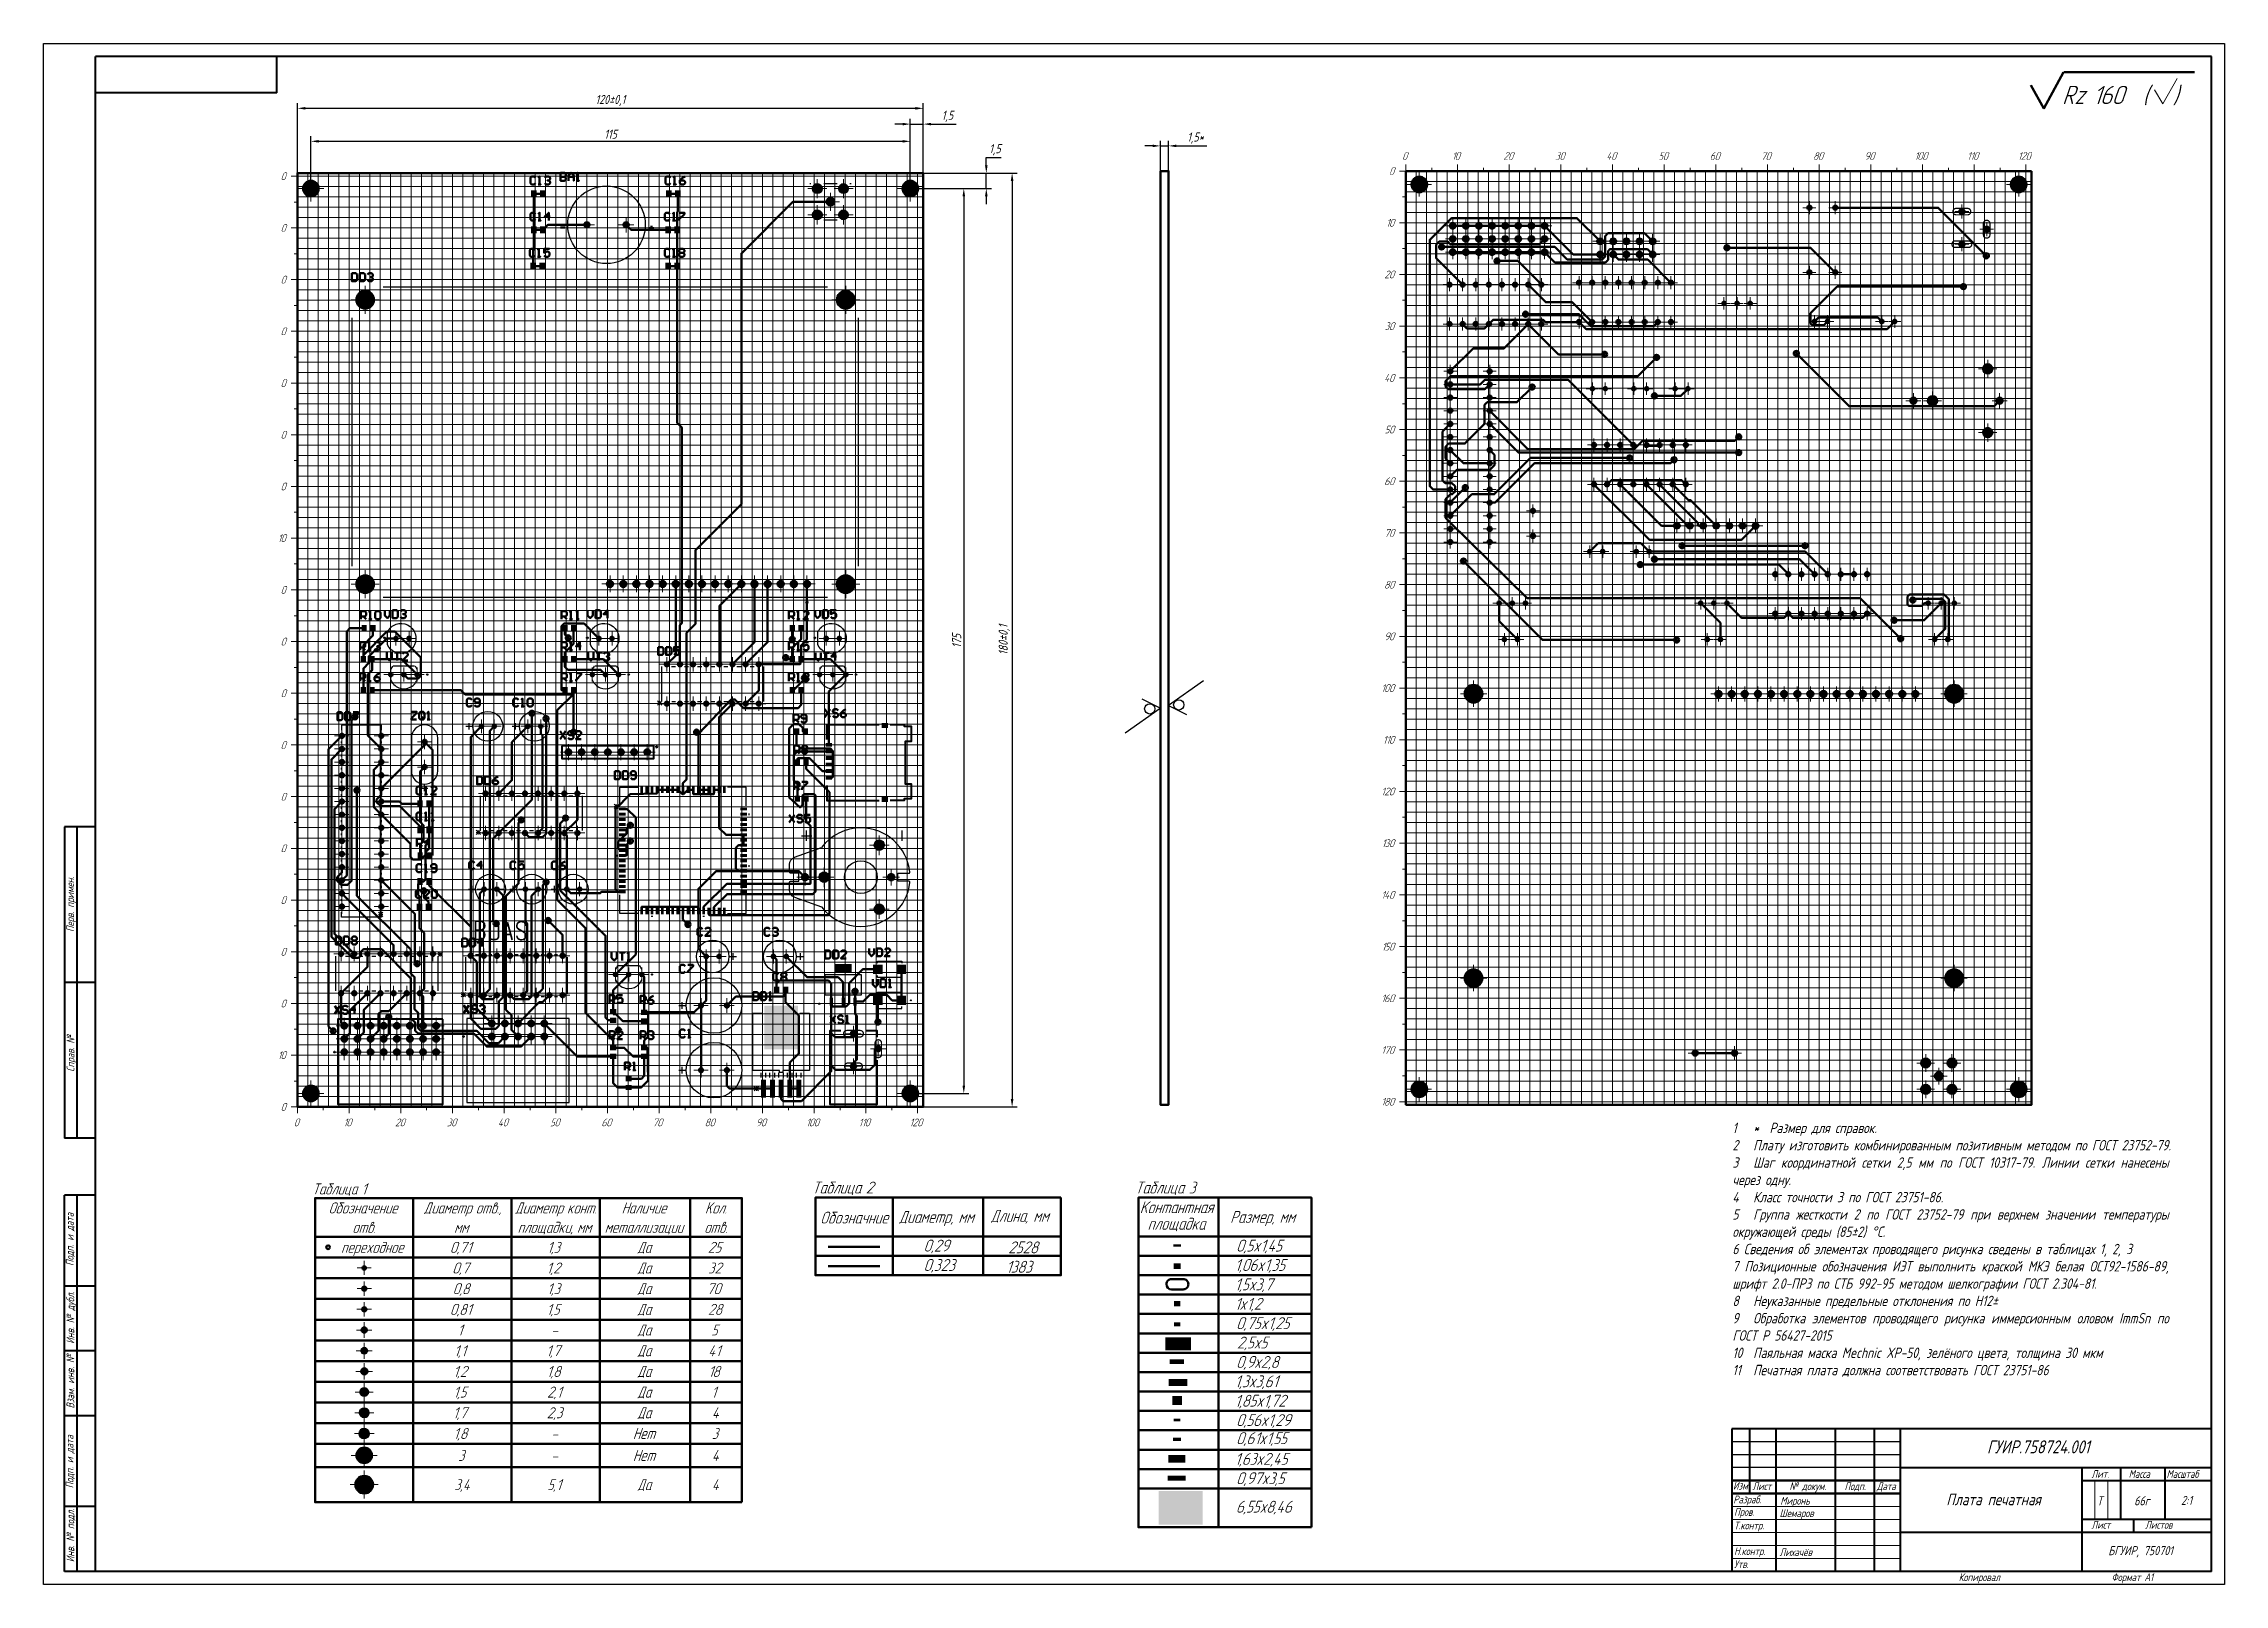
# Model space of a CAD drawing. Extents: x 346 to 4955, y 45 to 639.
# Drawn here: x 1093 to 1934, y 45 to 639 of the extents above; entities that cross this region are included whole.
import ezdxf

# ---------------------------------------------------------------- set-up
doc = ezdxf.new("R2010")
doc.units = 0
doc.header["$MEASUREMENT"] = 0
doc.layers.get('0').update_dxf_attribs({"linetype": 'CONTINUOUS'})
doc.layers.get('DEFPOINTS').update_dxf_attribs({"linetype": 'CONTINUOUS'})
for name, color, linetype in [('KONTUR', 7, 'CONTINUOUS'), ('PDF _Геометрия', 7, 'CONTINUOUS'), ('PDF _Сплошная заливка', 7, 'CONTINUOUS'), ('Тонкие', 7, 'CONTINUOUS')]:
    doc.layers.add(name, color=color, linetype=linetype)
for name, color, linetype, lineweight in [('Основная', 7, 'CONTINUOUS', 40), ('текст', 7, 'CONTINUOUS', 30), ('тонкая', 7, 'CONTINUOUS', 20)]:
    doc.layers.add(name, color=color, linetype=linetype, lineweight=lineweight)
doc.styles.add('GOST type A0', font='gost.TTF', dxfattribs={"oblique": 15, "height": 3.5})
doc.dimstyles.new('GOST type A', dxfattribs={"dimtxt": 3.5, "dimasz": 3, "dimexe": 2, "dimexo": 0, "dimgap": 1, "dimtad": 1, "dimtoh": 1, "dimtxsty": 'GOST type A0', "dimcen": 0, "dimazin": 2, "dimtfac": 1, "dimtmove": 0, "dimatfit": 3, "dimfxl": 1, "dimarcsym": 0})

msp = doc.modelspace()

# ---------------------------------------------------------------- texts
at = {"layer": 'текст', "style": 'GOST type A0', "oblique": 15}
for s, p in [('Перв. примен.', (1105.099, 296.325)), ('Справ. №', (1105.254, 242.44)), ('Подп. и дата', (1104.92, 167.583)), ('Инв. № дубл.', (1105.165, 137.558)), ('Взам. инв. №', (1105.165, 112.631)), ('Подп. и дата', (1104.87, 81.846)), ('Инв. № подл.', (1105.165, 53.38))]:
    msp.add_text(s, height=3, rotation=90, dxfattribs=at).set_placement(p)
for s, p in [('Изм', (1744.848, 81.309)), ('Лист', (1752.324, 81.159)), ('№ докум. ', (1766.607, 81.159)), ('Подп.', (1787.86, 81.159)), ('Дата', (1800.311, 81.159)), ('Лит.', (1883.064, 85.877)), ('Масса', (1897.439, 85.877)), ('Масштаб', (1912.031, 85.877)), ('Разраб.', (1744.964, 76.058)), ('Пров.', (1745.265, 71.226)), ('Т.контр.', (1745.265, 66.031)), ('Лист', (1883.064, 66.264)), ('Листов', (1903.789, 66.264)), ('Н.контр.', (1745.265, 56.109)), ('Утв.', (1745.265, 51.089)), ('Копировал', (1831.882, 46.062)), ('Формат А1', (1890.811, 46.062))]:
    msp.add_text(s, height=3, dxfattribs=at).set_placement(p)
at = {"layer": 'тонкая', "style": 'GOST type A0', "oblique": 15}
for s, p in [('Т', (1885.248, 75.282)), ('66г', (1899.554, 75.267)), ('2:1', (1917.643, 75.443))]:
    msp.add_text(s, height=3.5, dxfattribs=at).set_placement(p)
at = {"layer": 'тонкая', "insert": (1744.627, 222.781), "char_height": 4, "width": 174.32317, "attachment_point": 1, "style": 'GOST type A0'}
msp.add_mtext('\\pxr1.64197,qj,t2;1^I*  Размер для справок.\\P2^IПлату изготовить комбинированным позитивным методом по ГОСТ 23752-79.\\P3^IШаг координатной сетки 2,5 мм по ГОСТ 10317-79. Линии сетки нанесены через одну.\\P\\pr0.64197;4^IКласс точности 3 по ГОСТ 23751-86.\\P\\pr1.64197;5^IГруппа жесткости 2 по ГОСТ 23752-79 при верхнем значении температуры окружающей среды (85±2) {\\fArial|b0|i0|c204|p34;°}С.\\P6 Сведения об элементах проводящего рисунка сведены в таблицах 1, 2, 3\\P7 Позиционные обозначения ИЭТ выполнить краской МКЭ белая ОСТ92-1586-89, шрифт 2.0-ПРЗ по СТБ 992-95 методом шелкографии ГОСТ 2.304-81.\\P8^IНеуказанные предельные отклонения по Н12±\\P9^IОбработка элементов проводящего рисунка иммерсионным оловом ImmSn по ГОСТ Р 56427-2015\\P10^IПаяльная маска Mechnic XP-50, зелёного цвета, толщина 30 мкм \\P11^IПечатная плата должна соответствовать ГОСТ 23751-86', dxfattribs=at)
at = {"layer": 'тонкая', "attachment_point": 1, "style": 'GOST type A0'}
for s, width, gutter_width, heights, insert, char_height in [('ГУИР.758724.001', 52.32757, 47.884, [3.685], (1842.803, 100.327), 5), ('Миронь', 7.56222, 12.5, [0], (1763.095, 78.551), 3), ('\\pxqc;Плата печатная', 41.14795, 12.5, [4.931], (1824.75, 79.812), 4.5), ('Шемаров', 7.56222, 12.5, [0], (1762.808, 73.753), 3), ('БГУИР, 750701', 28.97352, 12.5, [3.252], (1889.551, 59.566), 3.5), ('Лихачёв', 7.56222, 12.5, [0], (1762.808, 58.753), 3)]:
    msp.add_mtext_dynamic_manual_height_columns(s, width=width, gutter_width=gutter_width, heights=heights, dxfattribs=dict(at, insert=insert, char_height=char_height))

# ---------------------------------------------------------------- blocks, each defined once
blk = doc.blocks.new('*D123')
at = {"layer": 'DEFPOINTS', "color": 0, "transparency": 16777216}
for p in [(1427.59, 601.15), (1196.43, 582.92), (1427.59, 582.92)]:
    blk.add_point(p, dxfattribs=at)
at = {"layer": 'Тонкие', "color": 0, "lineweight": -2, "transparency": 16777216}
for p, q in [((1196.43, 582.92), (1196.43, 603.15)), ((1199.43, 601.15), (1424.59, 601.15)), ((1427.59, 582.92), (1427.59, 603.15))]:
    blk.add_line(p, q, dxfattribs=at)
at = {"layer": 'Тонкие', "color": 0, "transparency": 16777216}
for points in [[(1199.43, 601.65), (1199.43, 600.65), (1196.43, 601.15)], [(1424.59, 601.65), (1424.59, 600.65), (1427.59, 601.15)]]:
    blk.add_solid(points, dxfattribs=at)
at = {"layer": 'Тонкие', "color": 0, "transparency": 16777216, "insert": (1312.01, 603.9), "char_height": 3.5, "attachment_point": 5, "style": 'GOST type A0'}
blk.add_mtext('115', dxfattribs=at)
blk = doc.blocks.new('*D124')
at = {"layer": 'DEFPOINTS', "color": 0, "transparency": 16777216}
for p in [(1432.57, 613.87), (1191.25, 588.9), (1432.57, 588.9)]:
    blk.add_point(p, dxfattribs=at)
at = {"layer": 'Тонкие', "color": 0, "lineweight": -2, "transparency": 16777216}
for p, q in [((1191.25, 588.9), (1191.25, 615.87)), ((1432.57, 588.9), (1432.57, 615.87)), ((1194.25, 613.87), (1429.57, 613.87))]:
    blk.add_line(p, q, dxfattribs=at)
at = {"layer": 'Тонкие', "color": 0, "transparency": 16777216}
for points in [[(1194.25, 614.37), (1194.25, 613.37), (1191.25, 613.87)], [(1429.57, 614.37), (1429.57, 613.37), (1432.57, 613.87)]]:
    blk.add_solid(points, dxfattribs=at)
at = {"layer": 'Тонкие', "color": 0, "transparency": 16777216, "insert": (1311.91, 616.89), "char_height": 3.5, "attachment_point": 5, "style": 'GOST type A0'}
blk.add_mtext('120±0,1', dxfattribs=at)
blk = doc.blocks.new('*D125')
at = {"layer": 'DEFPOINTS', "color": 0, "transparency": 16777216}
for p in [(1432.57, 607.78), (1427.59, 582.92), (1432.57, 582.92)]:
    blk.add_point(p, dxfattribs=at)
at = {"layer": 'Тонкие', "color": 0, "lineweight": -2, "transparency": 16777216}
for p, q in [((1424.59, 607.78), (1421.59, 607.78)), ((1427.59, 582.92), (1427.59, 609.78)), ((1427.59, 607.78), (1432.57, 607.78)), ((1432.57, 582.92), (1432.57, 609.78)), ((1435.57, 607.78), (1445.26, 607.78))]:
    blk.add_line(p, q, dxfattribs=at)
at = {"layer": 'Тонкие', "color": 0, "transparency": 16777216}
for points in [[(1424.59, 608.28), (1424.59, 607.28), (1427.59, 607.78)], [(1435.57, 608.28), (1435.57, 607.28), (1432.57, 607.78)]]:
    blk.add_solid(points, dxfattribs=at)
at = {"layer": 'Тонкие', "color": 0, "transparency": 16777216, "insert": (1441.91, 610.8), "char_height": 3.5, "attachment_point": 5, "style": 'GOST type A0'}
blk.add_mtext('1,5', dxfattribs=at)
blk = doc.blocks.new('*D126')
at = {"layer": 'DEFPOINTS', "color": 0, "transparency": 16777216}
for p in [(1427.59, 582.92), (1427.59, 234.09), (1448.21, 234.09)]:
    blk.add_point(p, dxfattribs=at)
at = {"layer": 'Тонкие', "color": 0, "lineweight": -2, "transparency": 16777216}
for p, q in [((1427.59, 582.92), (1450.21, 582.92)), ((1448.21, 579.92), (1448.21, 237.09)), ((1427.59, 234.09), (1450.21, 234.09))]:
    blk.add_line(p, q, dxfattribs=at)
at = {"layer": 'Тонкие', "color": 0, "transparency": 16777216}
for points in [[(1447.71, 579.92), (1448.71, 579.92), (1448.21, 582.92)], [(1447.71, 237.09), (1448.71, 237.09), (1448.21, 234.09)]]:
    blk.add_solid(points, dxfattribs=at)
at = {"layer": 'Тонкие', "color": 0, "transparency": 16777216, "insert": (1445.46, 408.51), "char_height": 3.5, "attachment_point": 5, "rotation": 90, "style": 'GOST type A0'}
blk.add_mtext('175', dxfattribs=at)
blk = doc.blocks.new('*D127')
at = {"layer": 'DEFPOINTS', "color": 0, "transparency": 16777216}
for p in [(1432.57, 588.9), (1432.57, 228.9), (1466.84, 228.9)]:
    blk.add_point(p, dxfattribs=at)
at = {"layer": 'Тонкие', "color": 0, "lineweight": -2, "transparency": 16777216}
for p, q in [((1432.57, 588.9), (1468.84, 588.9)), ((1466.84, 585.9), (1466.84, 231.9)), ((1432.57, 228.9), (1468.84, 228.9))]:
    blk.add_line(p, q, dxfattribs=at)
at = {"layer": 'Тонкие', "color": 0, "transparency": 16777216}
for points in [[(1466.34, 585.9), (1467.34, 585.9), (1466.84, 588.9)], [(1466.34, 231.9), (1467.34, 231.9), (1466.84, 228.9)]]:
    blk.add_solid(points, dxfattribs=at)
at = {"layer": 'Тонкие', "color": 0, "transparency": 16777216, "insert": (1463.82, 408.9), "char_height": 3.5, "attachment_point": 5, "rotation": 90, "style": 'GOST type A0'}
blk.add_mtext('180±0,1', dxfattribs=at)
blk = doc.blocks.new('*D128')
at = {"layer": 'DEFPOINTS', "color": 0, "transparency": 16777216}
for p in [(1427.59, 588.9), (1456.89, 588.9), (1427.59, 582.92)]:
    blk.add_point(p, dxfattribs=at)
at = {"layer": 'Тонкие', "color": 0, "lineweight": -2, "transparency": 16777216}
for p, q in [((1427.59, 588.9), (1458.89, 588.9)), ((1456.89, 591.9), (1456.89, 594.9)), ((1456.89, 594.9), (1462.58, 594.9)), ((1456.89, 582.92), (1456.89, 588.9)), ((1427.59, 582.92), (1458.89, 582.92)), ((1456.89, 579.92), (1456.89, 576.92))]:
    blk.add_line(p, q, dxfattribs=at)
at = {"layer": 'Тонкие', "color": 0, "transparency": 16777216}
for points in [[(1456.39, 591.9), (1457.39, 591.9), (1456.89, 588.9)], [(1456.39, 579.92), (1457.39, 579.92), (1456.89, 582.92)]]:
    blk.add_solid(points, dxfattribs=at)
at = {"layer": 'Тонкие', "color": 0, "transparency": 16777216, "insert": (1460.23, 597.92), "char_height": 3.5, "attachment_point": 5, "style": 'GOST type A0'}
blk.add_mtext('1,5', dxfattribs=at)
blk = doc.blocks.new('*D129')
at = {"layer": 'DEFPOINTS', "color": 0, "transparency": 16777216}
for p in [(1527.21, 599.39), (1524.04, 589.7), (1527.21, 589.7)]:
    blk.add_point(p, dxfattribs=at)
at = {"layer": 'Тонкие', "color": 0, "lineweight": -2, "transparency": 16777216}
for p, q in [((1521.04, 599.39), (1518.04, 599.39)), ((1524.04, 589.7), (1524.04, 601.39)), ((1524.04, 599.39), (1527.21, 599.39)), ((1527.21, 589.7), (1527.21, 601.39)), ((1530.21, 599.39), (1541.91, 599.39))]:
    blk.add_line(p, q, dxfattribs=at)
at = {"layer": 'Тонкие', "color": 0, "transparency": 16777216}
for points in [[(1521.04, 599.89), (1521.04, 598.89), (1524.04, 599.39)], [(1530.21, 599.89), (1530.21, 598.89), (1527.21, 599.39)]]:
    blk.add_solid(points, dxfattribs=at)
at = {"layer": 'Тонкие', "color": 0, "transparency": 16777216, "insert": (1537.56, 602.4), "char_height": 3.5, "attachment_point": 5, "style": 'GOST type A0'}
blk.add_mtext('1,5*', dxfattribs=at)

# ---------------------------------------------------------------- dimensions: what is measured, and where the dimension line sits
at = {"layer": 'Тонкие'}
for base, p1, p2, text, picture, middle in [((1432.568, 613.875), (1191.247, 588.904), (1432.568, 588.904), '120±0,1', '*D124', (1311.908, 616.889)), ((1427.586, 601.152), (1196.428, 582.924), (1427.586, 582.925), '115', '*D123', (1312.007, 603.903)), ((1432.568, 607.782), (1427.586, 582.924), (1432.568, 582.924), '1,5', '*D125', (1441.913, 610.796)), ((1527.207, 599.387), (1524.035, 589.702), (1527.207, 589.702), '1,5*', '*D129', (1537.557, 602.401))]:
    dim = msp.add_linear_dim(base=base, p1=p1, p2=p2, text=text, dimstyle='GOST type A', dxfattribs=at)
    dim.commit()
    dim.dimension.update_dxf_attribs({"geometry": picture, "text_midpoint": middle})
for base, p1, p2, text, picture, middle in [((1456.889, 588.904), (1427.586, 582.924), (1427.586, 588.904), '1,5', '*D128', (1460.233, 597.918)), ((1466.836, 228.904), (1432.568, 588.904), (1432.568, 228.904), '180±0,1', '*D127', (1463.822, 408.904)), ((1448.21, 234.087), (1427.586, 582.925), (1427.586, 234.087), '175', '*D126', (1445.459, 408.506))]:
    dim = msp.add_linear_dim(base=base, p1=p1, p2=p2, angle=90, text=text, dimstyle='GOST type A', dxfattribs=at)
    dim.commit()
    dim.dimension.update_dxf_attribs({"geometry": picture, "text_midpoint": middle})

# ---------------------------------------------------------------- hatches: boundary and pattern name
at = {"layer": 'PDF _Сплошная заливка', "transparency": 33554559}
h = msp.add_hatch(color=256, dxfattribs=at)
h.paths.add_polyline_path([(1876.591, 622.031), (1875.117, 622.031), (1874.101, 619.034), (1875.676, 619.034), (1875.727, 619.06), (1875.854, 619.06), (1875.956, 619.11), (1876.083, 619.161), (1876.235, 619.237), (1876.388, 619.314), (1876.388, 619.339), (1876.438, 619.364), (1876.515, 619.441), (1876.591, 619.517), (1876.693, 619.618), (1876.769, 619.745), (1876.87, 619.872), (1876.921, 620.025), (1877.277, 621.015), (1877.277, 621.041), (1877.302, 621.092), (1877.302, 621.168), (1877.302, 621.269), (1877.302, 621.371), (1877.302, 621.498), (1877.277, 621.625), (1877.201, 621.727), (1877.201, 621.752), (1877.175, 621.777), (1877.124, 621.828), (1877.074, 621.879), (1876.972, 621.93), (1876.87, 621.981), (1876.743, 622.031)], flags=0)
h.paths.add_polyline_path([(1876.87, 622.539), (1876.997, 622.514), (1877.124, 622.489), (1877.277, 622.438), (1877.429, 622.336), (1877.556, 622.235), (1877.683, 622.108), (1877.683, 622.082), (1877.734, 622.031), (1877.76, 621.93), (1877.81, 621.803), (1877.836, 621.65), (1877.861, 621.447), (1877.836, 621.244), (1877.81, 621.142), (1877.785, 621.015), (1877.429, 620.025), (1877.429, 620.025), (1877.429, 619.999), (1877.404, 619.974), (1877.378, 619.923), (1877.328, 619.796), (1877.251, 619.669), (1877.15, 619.491), (1876.997, 619.314), (1876.82, 619.136), (1876.642, 618.958), (1876.616, 618.958), (1876.616, 618.958), (1876.565, 618.933), (1876.515, 618.907), (1876.464, 618.882), (1876.413, 618.831), (1876.261, 618.755), (1876.083, 618.679), (1875.854, 618.602), (1875.651, 618.552), (1875.422, 618.526), (1875.346, 618.526), (1875.981, 615.91), (1875.981, 615.885), (1876.007, 615.859), (1875.981, 615.834), (1875.981, 615.783), (1875.981, 615.758), (1875.956, 615.732), (1875.905, 615.656), (1875.854, 615.605), (1875.829, 615.58), (1875.778, 615.554), (1875.727, 615.554), (1875.651, 615.529), (1875.6, 615.529), (1875.575, 615.554), (1875.549, 615.554), (1875.524, 615.554), (1875.524, 615.58), (1875.499, 615.605), (1875.473, 615.656), (1874.787, 618.526), (1873.923, 618.526), (1872.983, 615.783), (1872.983, 615.758), (1872.958, 615.707), (1872.907, 615.656), (1872.856, 615.58), (1872.831, 615.58), (1872.78, 615.554), (1872.729, 615.554), (1872.628, 615.529), (1872.628, 615.529), (1872.602, 615.554), (1872.552, 615.554), (1872.501, 615.58), (1872.475, 615.605), (1872.475, 615.631), (1872.45, 615.681), (1872.475, 615.732), (1872.475, 615.783), (1874.686, 622.285), (1874.686, 622.285), (1874.711, 622.336), (1874.736, 622.362), (1874.762, 622.412), (1874.813, 622.463), (1874.863, 622.489), (1874.94, 622.539), (1875.016, 622.539), (1876.845, 622.539)], flags=0)
for points in [[(1888.099, 622.539), (1888.15, 622.514), (1888.201, 622.463), (1888.201, 622.463), (1888.226, 622.412), (1888.226, 622.362), (1888.201, 622.285), (1885.991, 615.783), (1885.991, 615.758), (1885.965, 615.707), (1885.914, 615.656), (1885.864, 615.58), (1885.838, 615.58), (1885.787, 615.554), (1885.737, 615.554), (1885.66, 615.529), (1885.635, 615.529), (1885.61, 615.554), (1885.559, 615.554), (1885.508, 615.58), (1885.483, 615.605), (1885.483, 615.631), (1885.483, 615.681), (1885.483, 615.732), (1885.483, 615.783), (1887.49, 621.676), (1886.067, 620.609), (1886.041, 620.584), (1885.991, 620.584), (1885.94, 620.533), (1885.864, 620.533), (1885.864, 620.533), (1885.813, 620.533), (1885.762, 620.558), (1885.711, 620.609), (1885.711, 620.609), (1885.686, 620.66), (1885.686, 620.711), (1885.711, 620.787), (1885.711, 620.787), (1885.737, 620.838), (1885.762, 620.888), (1885.838, 620.965), (1887.845, 622.463), (1887.845, 622.463), (1887.896, 622.514), (1887.972, 622.539), (1888.048, 622.539), (1888.048, 622.539)], [(1906.696, 623.022), (1906.746, 622.997), (1906.772, 622.946), (1906.797, 622.946), (1906.822, 622.92), (1906.822, 622.844), (1906.797, 622.768), (1906.772, 622.717), (1906.772, 622.692), (1906.721, 622.641), (1906.67, 622.565), (1906.619, 622.463), (1906.543, 622.336), (1906.467, 622.184), (1906.365, 622.031), (1906.289, 621.854), (1906.264, 621.828), (1906.238, 621.777), (1906.187, 621.676), (1906.137, 621.574), (1906.035, 621.422), (1905.984, 621.269), (1905.883, 621.066), (1905.781, 620.888), (1905.552, 620.406), (1905.552, 620.406), (1905.552, 620.355), (1905.527, 620.304), (1905.501, 620.253), (1905.425, 620.101), (1905.374, 619.974), (1905.197, 619.491), (1905.019, 619.034), (1905.019, 619.009), (1905.019, 618.983), (1904.993, 618.933), (1904.968, 618.882), (1904.943, 618.78), (1904.917, 618.679), (1904.892, 618.577), (1904.841, 618.45), (1904.79, 618.298), (1904.765, 618.171), (1904.663, 617.84), (1904.587, 617.51), (1904.511, 617.18), (1904.511, 617.155), (1904.511, 617.104), (1904.485, 617.028), (1904.46, 616.926), (1904.435, 616.774), (1904.409, 616.647), (1904.384, 616.469), (1904.358, 616.266), (1904.282, 615.808), (1904.282, 615.377), (1904.257, 615.3), (1904.231, 615.275), (1904.231, 615.224), (1904.18, 615.173), (1904.104, 615.123), (1904.104, 615.123), (1904.053, 615.097), (1903.977, 615.072), (1903.926, 615.046), (1903.901, 615.046), (1903.876, 615.072), (1903.825, 615.072), (1903.799, 615.097), (1903.799, 615.097), (1903.774, 615.123), (1903.749, 615.148), (1903.749, 615.224), (1903.749, 615.25), (1903.749, 615.275), (1903.749, 615.326), (1903.749, 615.377), (1903.774, 615.453), (1903.774, 615.554), (1903.799, 615.681), (1903.799, 615.808), (1903.825, 615.935), (1903.85, 616.062), (1903.901, 616.393), (1903.952, 616.723), (1904.003, 617.104), (1904.104, 617.612), (1904.155, 617.866), (1904.231, 618.069), (1904.282, 618.272), (1904.333, 618.425), (1904.511, 619.034), (1904.511, 619.034), (1904.536, 619.06), (1904.536, 619.085), (1904.562, 619.11), (1904.587, 619.212), (1904.638, 619.364), (1904.714, 619.542), (1904.79, 619.745), (1904.892, 619.974), (1904.993, 620.228), (1905.12, 620.507), (1905.247, 620.812), (1905.4, 621.142), (1905.552, 621.447), (1905.73, 621.803), (1905.908, 622.133), (1906.111, 622.489), (1906.34, 622.844), (1906.34, 622.844), (1906.365, 622.895), (1906.391, 622.92), (1906.441, 622.971), (1906.467, 622.971), (1906.492, 622.997), (1906.568, 623.022), (1906.645, 623.022), (1906.645, 623.022)], [(1917.747, 623.022), (1917.772, 622.997), (1917.772, 622.971), (1917.797, 622.946), (1917.823, 622.92), (1917.848, 622.844), (1917.848, 622.819), (1917.848, 622.768), (1917.848, 622.641), (1917.823, 622.514), (1917.797, 622.336), (1917.772, 622.158), (1917.747, 621.93), (1917.696, 621.676), (1917.645, 621.396), (1917.594, 621.092), (1917.543, 620.761), (1917.467, 620.457), (1917.365, 620.101), (1917.289, 619.745), (1917.162, 619.39), (1917.061, 619.034), (1917.061, 619.009), (1917.035, 618.958), (1916.984, 618.831), (1916.934, 618.704), (1916.857, 618.526), (1916.807, 618.323), (1916.705, 618.094), (1916.603, 617.84), (1916.476, 617.561), (1916.324, 617.282), (1916.197, 616.951), (1916.019, 616.621), (1915.841, 616.291), (1915.663, 615.935), (1915.46, 615.58), (1915.257, 615.224), (1915.231, 615.224), (1915.231, 615.199), (1915.181, 615.148), (1915.13, 615.097), (1915.104, 615.097), (1915.079, 615.072), (1915.028, 615.072), (1914.952, 615.046), (1914.927, 615.046), (1914.901, 615.072), (1914.85, 615.072), (1914.8, 615.123), (1914.8, 615.123), (1914.774, 615.148), (1914.774, 615.224), (1914.8, 615.3), (1914.825, 615.377), (1914.825, 615.377), (1914.876, 615.427), (1914.927, 615.504), (1914.977, 615.605), (1915.054, 615.732), (1915.13, 615.885), (1915.231, 616.037), (1915.308, 616.215), (1915.308, 616.215), (1915.308, 616.215), (1915.359, 616.291), (1915.409, 616.367), (1915.46, 616.494), (1915.536, 616.647), (1915.613, 616.799), (1915.714, 617.002), (1915.79, 617.18), (1916.019, 617.663), (1916.121, 617.891), (1916.197, 618.094), (1916.298, 618.348), (1916.451, 618.704), (1916.553, 619.034), (1916.553, 619.034), (1916.553, 619.06), (1916.578, 619.136), (1916.603, 619.187), (1916.629, 619.263), (1916.654, 619.364), (1916.705, 619.491), (1916.73, 619.618), (1916.781, 619.745), (1916.807, 619.872), (1916.908, 620.203), (1916.984, 620.533), (1917.061, 620.888), (1917.061, 620.888), (1917.061, 620.914), (1917.086, 620.965), (1917.111, 621.066), (1917.111, 621.193), (1917.162, 621.32), (1917.162, 621.473), (1917.238, 621.803), (1917.289, 622.26), (1917.315, 622.717), (1917.34, 622.793), (1917.34, 622.793), (1917.365, 622.844), (1917.391, 622.895), (1917.467, 622.946), (1917.467, 622.946), (1917.518, 622.997), (1917.594, 623.022), (1917.67, 623.022), (1917.721, 623.022)], [(1881.443, 620.533), (1881.494, 620.533), (1881.519, 620.482), (1881.545, 620.457), (1881.57, 620.406), (1881.57, 620.33), (1881.545, 620.33), (1881.545, 620.279), (1881.494, 620.228), (1881.443, 620.152), (1877.76, 616.037), (1879.843, 616.037), (1879.894, 616.037), (1879.919, 616.012), (1879.97, 615.961), (1879.97, 615.935), (1879.995, 615.91), (1879.995, 615.859), (1879.995, 615.783), (1879.97, 615.783), (1879.97, 615.732), (1879.919, 615.681), (1879.868, 615.605), (1879.843, 615.605), (1879.817, 615.58), (1879.741, 615.554), (1879.665, 615.529), (1877.124, 615.529), (1877.074, 615.554), (1877.023, 615.554), (1876.997, 615.58), (1876.947, 615.605), (1876.947, 615.681), (1876.947, 615.732), (1876.947, 615.732), (1876.972, 615.783), (1876.997, 615.834), (1877.074, 615.91), (1880.757, 620.05), (1878.674, 620.05), (1878.623, 620.05), (1878.572, 620.076), (1878.522, 620.101), (1878.522, 620.101), (1878.522, 620.152), (1878.522, 620.228), (1878.522, 620.279), (1878.522, 620.304), (1878.547, 620.33), (1878.572, 620.38), (1878.649, 620.431), (1878.649, 620.457), (1878.699, 620.482), (1878.776, 620.533), (1878.852, 620.533), (1881.392, 620.533)], [(1638.307, 596.964), (1638.332, 596.939), (1638.332, 596.939), (1638.332, 596.913), (1638.332, 596.863), (1637.396, 594.129), (1637.396, 594.129), (1637.396, 594.129), (1637.371, 594.078), (1637.345, 594.078), (1637.32, 594.053), (1637.295, 594.027), (1637.27, 594.027), (1637.244, 594.027), (1637.219, 594.053), (1637.194, 594.053), (1637.194, 594.078), (1637.194, 594.103), (1637.194, 594.129), (1638.029, 596.609), (1637.421, 596.179), (1637.421, 596.154), (1637.396, 596.154), (1637.371, 596.128), (1637.345, 596.128), (1637.345, 596.128), (1637.32, 596.128), (1637.295, 596.154), (1637.295, 596.154), (1637.27, 596.179), (1637.27, 596.179), (1637.27, 596.204), (1637.27, 596.23), (1637.27, 596.255), (1637.295, 596.255), (1637.32, 596.28), (1637.345, 596.306), (1638.181, 596.939), (1638.181, 596.939), (1638.206, 596.964), (1638.231, 596.964), (1638.257, 596.964), (1638.282, 596.964)], [(1658.199, 596.964), (1658.25, 596.964), (1658.326, 596.939), (1658.402, 596.913), (1658.478, 596.888), (1658.553, 596.837), (1658.629, 596.761), (1658.629, 596.761), (1658.655, 596.736), (1658.68, 596.685), (1658.705, 596.635), (1658.731, 596.559), (1658.731, 596.458), (1658.731, 596.407), (1658.731, 596.356), (1658.705, 596.306), (1658.705, 596.255), (1658.68, 596.23), (1658.68, 596.204), (1658.655, 596.179), (1658.629, 596.128), (1658.579, 596.053), (1658.528, 595.977), (1658.478, 595.901), (1658.402, 595.825), (1656.832, 594.255), (1657.895, 594.255), (1657.946, 594.23), (1657.946, 594.23), (1657.971, 594.204), (1657.971, 594.179), (1657.946, 594.129), (1657.946, 594.129), (1657.946, 594.129), (1657.946, 594.103), (1657.921, 594.078), (1657.895, 594.078), (1657.87, 594.053), (1657.845, 594.027), (1657.819, 594.027), (1656.554, 594.027), (1656.529, 594.027), (1656.503, 594.053), (1656.503, 594.053), (1656.478, 594.078), (1656.478, 594.103), (1656.503, 594.154), (1656.503, 594.154), (1656.503, 594.154), (1656.503, 594.179), (1656.529, 594.204), (1658.275, 595.951), (1658.275, 595.951), (1658.3, 595.977), (1658.326, 596.002), (1658.351, 596.027), (1658.402, 596.078), (1658.427, 596.128), (1658.452, 596.204), (1658.478, 596.255), (1658.478, 596.255), (1658.478, 596.255), (1658.478, 596.28), (1658.503, 596.331), (1658.503, 596.382), (1658.503, 596.432), (1658.478, 596.483), (1658.478, 596.559), (1658.427, 596.609), (1658.427, 596.609), (1658.402, 596.635), (1658.376, 596.66), (1658.351, 596.685), (1658.3, 596.711), (1658.224, 596.736), (1658.174, 596.761), (1658.098, 596.761), (1658.047, 596.761), (1658.047, 596.761), (1658.022, 596.761), (1657.971, 596.736), (1657.895, 596.711), (1657.845, 596.685), (1657.794, 596.685), (1657.769, 596.66), (1657.718, 596.609), (1657.642, 596.559), (1657.592, 596.534), (1657.541, 596.458), (1657.49, 596.407), (1657.49, 596.407), (1657.49, 596.407), (1657.465, 596.382), (1657.415, 596.356), (1657.415, 596.331), (1657.389, 596.331), (1657.364, 596.331), (1657.339, 596.356), (1657.313, 596.356), (1657.313, 596.382), (1657.313, 596.407), (1657.313, 596.432), (1657.313, 596.432), (1657.313, 596.458), (1657.313, 596.483), (1657.339, 596.483), (1657.339, 596.483), (1657.364, 596.508), (1657.389, 596.559), (1657.415, 596.584), (1657.465, 596.635), (1657.516, 596.685), (1657.566, 596.736), (1657.617, 596.761), (1657.668, 596.812), (1657.744, 596.863), (1657.819, 596.888), (1657.895, 596.939), (1657.971, 596.964), (1658.047, 596.964), (1658.148, 596.964), (1658.174, 596.964)], [(1678.066, 596.964), (1678.116, 596.964), (1678.167, 596.939), (1678.218, 596.939), (1678.294, 596.888), (1678.344, 596.863), (1678.395, 596.787), (1678.395, 596.787), (1678.42, 596.761), (1678.42, 596.711), (1678.445, 596.66), (1678.445, 596.609), (1678.471, 596.534), (1678.445, 596.432), (1678.445, 596.407), (1678.42, 596.356), (1678.369, 596.128), (1678.369, 596.128), (1678.344, 596.128), (1678.344, 596.103), (1678.344, 596.078), (1678.319, 596.027), (1678.268, 595.951), (1678.218, 595.875), (1678.142, 595.799), (1678.066, 595.723), (1677.964, 595.647), (1677.964, 595.647), (1677.964, 595.622), (1677.99, 595.597), (1678.015, 595.572), (1678.066, 595.546), (1678.091, 595.496), (1678.116, 595.47), (1678.116, 595.42), (1678.116, 595.394), (1678.142, 595.394), (1678.142, 595.344), (1678.142, 595.318), (1678.142, 595.268), (1678.142, 595.217), (1678.116, 595.141), (1678.116, 595.091), (1677.964, 594.66), (1677.964, 594.66), (1677.964, 594.66), (1677.964, 594.635), (1677.939, 594.61), (1677.914, 594.559), (1677.889, 594.508), (1677.838, 594.432), (1677.787, 594.356), (1677.711, 594.28), (1677.636, 594.23), (1677.61, 594.23), (1677.61, 594.204), (1677.61, 594.204), (1677.585, 594.179), (1677.534, 594.154), (1677.484, 594.129), (1677.408, 594.103), (1677.307, 594.053), (1677.231, 594.053), (1677.129, 594.027), (1676.573, 594.027), (1676.547, 594.053), (1676.522, 594.053), (1676.522, 594.078), (1676.522, 594.103), (1676.522, 594.129), (1676.522, 594.154), (1676.522, 594.154), (1676.547, 594.179), (1676.547, 594.204), (1676.573, 594.204), (1676.598, 594.23), (1676.623, 594.23), (1676.674, 594.255), (1677.231, 594.255), (1677.256, 594.255), (1677.307, 594.255), (1677.357, 594.28), (1677.408, 594.306), (1677.484, 594.331), (1677.534, 594.356), (1677.534, 594.382), (1677.56, 594.382), (1677.585, 594.407), (1677.61, 594.458), (1677.661, 594.508), (1677.686, 594.534), (1677.737, 594.61), (1677.762, 594.66), (1677.889, 595.091), (1677.914, 595.091), (1677.914, 595.116), (1677.914, 595.141), (1677.914, 595.192), (1677.914, 595.217), (1677.914, 595.268), (1677.889, 595.318), (1677.863, 595.369), (1677.863, 595.394), (1677.863, 595.394), (1677.838, 595.42), (1677.813, 595.445), (1677.787, 595.47), (1677.737, 595.47), (1677.686, 595.496), (1677.61, 595.496), (1677.509, 595.496), (1677.458, 595.521), (1677.458, 595.521), (1677.433, 595.546), (1677.433, 595.572), (1677.458, 595.597), (1677.458, 595.622), (1677.458, 595.622), (1677.458, 595.647), (1677.484, 595.673), (1677.484, 595.673), (1677.509, 595.698), (1677.56, 595.698), (1677.585, 595.723), (1677.61, 595.723), (1677.661, 595.723), (1677.686, 595.723), (1677.737, 595.749), (1677.787, 595.774), (1677.863, 595.799), (1677.914, 595.825), (1677.939, 595.85), (1677.964, 595.85), (1677.964, 595.875), (1678.015, 595.926), (1678.04, 595.951), (1678.091, 596.002), (1678.116, 596.078), (1678.142, 596.128), (1678.218, 596.356), (1678.218, 596.356), (1678.218, 596.382), (1678.243, 596.407), (1678.243, 596.458), (1678.243, 596.483), (1678.243, 596.534), (1678.218, 596.584), (1678.192, 596.635), (1678.192, 596.66), (1678.192, 596.66), (1678.167, 596.685), (1678.142, 596.711), (1678.091, 596.736), (1678.066, 596.736), (1678.015, 596.761), (1677.939, 596.761), (1677.509, 596.761), (1677.484, 596.787), (1677.458, 596.787), (1677.458, 596.812), (1677.458, 596.837), (1677.458, 596.863), (1677.458, 596.888), (1677.458, 596.888), (1677.484, 596.913), (1677.509, 596.939), (1677.534, 596.964), (1677.56, 596.964), (1677.585, 596.964), (1678.015, 596.964)], [(1697.781, 596.964), (1697.781, 596.939), (1697.806, 596.939), (1697.806, 596.913), (1697.806, 596.863), (1697.781, 596.863), (1697.781, 596.863), (1696.718, 594.863), (1697.325, 594.863), (1697.502, 595.394), (1697.502, 595.394), (1697.502, 595.42), (1697.528, 595.445), (1697.528, 595.445), (1697.553, 595.47), (1697.578, 595.496), (1697.603, 595.496), (1697.654, 595.496), (1697.654, 595.496), (1697.679, 595.496), (1697.705, 595.496), (1697.705, 595.47), (1697.73, 595.47), (1697.73, 595.445), (1697.705, 595.394), (1697.528, 594.863), (1697.856, 594.863), (1697.907, 594.863), (1697.907, 594.837), (1697.932, 594.837), (1697.932, 594.812), (1697.932, 594.761), (1697.932, 594.761), (1697.907, 594.761), (1697.882, 594.711), (1697.882, 594.711), (1697.856, 594.685), (1697.806, 594.66), (1697.781, 594.66), (1697.477, 594.66), (1697.3, 594.129), (1697.3, 594.129), (1697.274, 594.129), (1697.274, 594.103), (1697.249, 594.078), (1697.249, 594.078), (1697.224, 594.053), (1697.173, 594.027), (1697.148, 594.027), (1697.123, 594.027), (1697.097, 594.053), (1697.072, 594.053), (1697.072, 594.078), (1697.072, 594.103), (1697.072, 594.129), (1697.249, 594.66), (1696.515, 594.66), (1696.465, 594.685), (1696.465, 594.685), (1696.439, 594.711), (1696.439, 594.736), (1696.439, 594.761), (1696.465, 594.761), (1696.465, 594.787), (1697.603, 596.888), (1697.603, 596.888), (1697.603, 596.913), (1697.629, 596.939), (1697.679, 596.964), (1697.705, 596.964), (1697.73, 596.964), (1697.73, 596.964)], [(1718.558, 596.964), (1718.558, 596.939), (1718.584, 596.939), (1718.584, 596.913), (1718.558, 596.863), (1718.558, 596.863), (1718.558, 596.863), (1718.533, 596.812), (1718.508, 596.812), (1718.482, 596.787), (1718.457, 596.761), (1718.432, 596.761), (1717.495, 596.761), (1717.116, 595.698), (1717.571, 595.698), (1717.597, 595.698), (1717.622, 595.698), (1717.698, 595.698), (1717.748, 595.673), (1717.824, 595.622), (1717.875, 595.597), (1717.926, 595.521), (1717.926, 595.521), (1717.951, 595.496), (1717.951, 595.47), (1717.976, 595.394), (1718.002, 595.344), (1718.002, 595.268), (1717.976, 595.166), (1717.976, 595.141), (1717.951, 595.091), (1717.824, 594.66), (1717.824, 594.66), (1717.824, 594.66), (1717.799, 594.635), (1717.799, 594.61), (1717.774, 594.559), (1717.748, 594.508), (1717.698, 594.432), (1717.647, 594.356), (1717.571, 594.28), (1717.47, 594.23), (1717.47, 594.23), (1717.47, 594.204), (1717.445, 594.204), (1717.445, 594.179), (1717.394, 594.154), (1717.318, 594.129), (1717.242, 594.103), (1717.166, 594.053), (1717.065, 594.053), (1716.964, 594.027), (1716.432, 594.027), (1716.407, 594.053), (1716.382, 594.053), (1716.382, 594.078), (1716.382, 594.103), (1716.382, 594.129), (1716.382, 594.154), (1716.382, 594.154), (1716.382, 594.179), (1716.407, 594.204), (1716.432, 594.204), (1716.458, 594.23), (1716.483, 594.23), (1716.534, 594.255), (1717.09, 594.255), (1717.116, 594.255), (1717.166, 594.255), (1717.217, 594.28), (1717.268, 594.306), (1717.318, 594.331), (1717.394, 594.356), (1717.394, 594.382), (1717.419, 594.382), (1717.445, 594.407), (1717.47, 594.458), (1717.521, 594.508), (1717.546, 594.534), (1717.597, 594.61), (1717.597, 594.66), (1717.748, 595.091), (1717.748, 595.091), (1717.774, 595.116), (1717.774, 595.141), (1717.774, 595.192), (1717.774, 595.217), (1717.774, 595.268), (1717.748, 595.318), (1717.723, 595.369), (1717.723, 595.394), (1717.723, 595.394), (1717.698, 595.42), (1717.673, 595.445), (1717.622, 595.47), (1717.597, 595.47), (1717.546, 595.496), (1717.47, 595.496), (1716.939, 595.496), (1716.888, 595.521), (1716.888, 595.521), (1716.863, 595.546), (1716.863, 595.572), (1716.888, 595.597), (1717.318, 596.863), (1717.318, 596.888), (1717.318, 596.888), (1717.344, 596.913), (1717.369, 596.939), (1717.394, 596.964), (1717.419, 596.964), (1717.445, 596.964), (1718.508, 596.964)], [(1758.19, 596.964), (1758.216, 596.939), (1758.216, 596.939), (1758.216, 596.913), (1758.216, 596.888), (1758.216, 596.863), (1758.216, 596.837), (1756.647, 594.103), (1756.647, 594.103), (1756.647, 594.103), (1756.621, 594.078), (1756.571, 594.053), (1756.545, 594.027), (1756.52, 594.027), (1756.495, 594.027), (1756.469, 594.053), (1756.444, 594.053), (1756.444, 594.078), (1756.444, 594.103), (1756.444, 594.129), (1756.444, 594.154), (1756.444, 594.154), (1757.937, 596.761), (1756.925, 596.761), (1756.849, 596.559), (1756.849, 596.559), (1756.849, 596.534), (1756.824, 596.508), (1756.798, 596.483), (1756.773, 596.458), (1756.748, 596.458), (1756.697, 596.458), (1756.697, 596.458), (1756.647, 596.458), (1756.647, 596.483), (1756.621, 596.508), (1756.621, 596.534), (1756.647, 596.559), (1756.748, 596.863), (1756.748, 596.888), (1756.748, 596.888), (1756.773, 596.913), (1756.798, 596.939), (1756.824, 596.964), (1756.849, 596.964), (1756.874, 596.964), (1758.165, 596.964)], [(1816.702, 596.964), (1816.727, 596.939), (1816.727, 596.939), (1816.727, 596.913), (1816.727, 596.863), (1815.791, 594.129), (1815.791, 594.129), (1815.791, 594.129), (1815.766, 594.078), (1815.74, 594.078), (1815.715, 594.053), (1815.69, 594.027), (1815.665, 594.027), (1815.639, 594.027), (1815.614, 594.053), (1815.589, 594.053), (1815.589, 594.078), (1815.589, 594.103), (1815.589, 594.129), (1816.424, 596.609), (1815.842, 596.179), (1815.816, 596.154), (1815.816, 596.154), (1815.791, 596.128), (1815.74, 596.128), (1815.74, 596.128), (1815.715, 596.128), (1815.715, 596.154), (1815.69, 596.154), (1815.69, 596.179), (1815.665, 596.179), (1815.665, 596.204), (1815.69, 596.23), (1815.69, 596.255), (1815.69, 596.255), (1815.715, 596.28), (1815.74, 596.306), (1816.576, 596.939), (1816.576, 596.939), (1816.601, 596.964), (1816.626, 596.964), (1816.652, 596.964), (1816.677, 596.964)], [(1836.948, 596.964), (1836.974, 596.939), (1836.974, 596.939), (1836.974, 596.913), (1836.974, 596.863), (1836.037, 594.129), (1836.037, 594.129), (1836.037, 594.129), (1836.012, 594.078), (1835.987, 594.078), (1835.961, 594.053), (1835.936, 594.027), (1835.911, 594.027), (1835.885, 594.027), (1835.86, 594.053), (1835.835, 594.053), (1835.835, 594.078), (1835.835, 594.103), (1835.835, 594.129), (1836.67, 596.609), (1836.063, 596.179), (1836.063, 596.154), (1836.037, 596.154), (1836.012, 596.128), (1835.987, 596.128), (1835.987, 596.128), (1835.961, 596.128), (1835.961, 596.154), (1835.936, 596.154), (1835.936, 596.179), (1835.911, 596.179), (1835.911, 596.204), (1835.936, 596.23), (1835.936, 596.255), (1835.936, 596.255), (1835.961, 596.28), (1835.987, 596.306), (1836.822, 596.939), (1836.822, 596.939), (1836.847, 596.964), (1836.872, 596.964), (1836.898, 596.964), (1836.923, 596.964)], [(1838.214, 596.964), (1838.239, 596.939), (1838.239, 596.939), (1838.239, 596.913), (1838.239, 596.863), (1837.303, 594.129), (1837.303, 594.129), (1837.303, 594.129), (1837.277, 594.078), (1837.252, 594.078), (1837.227, 594.053), (1837.201, 594.027), (1837.151, 594.027), (1837.151, 594.027), (1837.126, 594.053), (1837.1, 594.053), (1837.1, 594.078), (1837.1, 594.103), (1837.1, 594.129), (1837.935, 596.609), (1837.328, 596.179), (1837.328, 596.154), (1837.303, 596.154), (1837.277, 596.128), (1837.252, 596.128), (1837.252, 596.128), (1837.227, 596.128), (1837.201, 596.154), (1837.176, 596.154), (1837.176, 596.179), (1837.176, 596.179), (1837.176, 596.204), (1837.176, 596.23), (1837.176, 596.255), (1837.201, 596.255), (1837.201, 596.28), (1837.227, 596.306), (1838.087, 596.939), (1838.087, 596.939), (1838.113, 596.964), (1838.138, 596.964), (1838.163, 596.964), (1838.188, 596.964)], [(1856.562, 596.964), (1856.587, 596.939), (1856.587, 596.939), (1856.587, 596.913), (1856.587, 596.863), (1855.651, 594.129), (1855.651, 594.129), (1855.651, 594.129), (1855.626, 594.078), (1855.6, 594.078), (1855.575, 594.053), (1855.55, 594.027), (1855.524, 594.027), (1855.499, 594.027), (1855.474, 594.053), (1855.448, 594.053), (1855.448, 594.078), (1855.448, 594.103), (1855.448, 594.129), (1856.284, 596.609), (1855.676, 596.179), (1855.676, 596.154), (1855.651, 596.154), (1855.626, 596.128), (1855.6, 596.128), (1855.6, 596.128), (1855.575, 596.128), (1855.55, 596.154), (1855.55, 596.154), (1855.524, 596.179), (1855.524, 596.179), (1855.524, 596.204), (1855.524, 596.23), (1855.524, 596.255), (1855.55, 596.255), (1855.575, 596.28), (1855.6, 596.306), (1856.435, 596.939), (1856.435, 596.939), (1856.461, 596.964), (1856.486, 596.964), (1856.511, 596.964), (1856.537, 596.964)], [(1857.777, 596.964), (1857.853, 596.964), (1857.903, 596.939), (1857.979, 596.913), (1858.055, 596.888), (1858.131, 596.837), (1858.207, 596.761), (1858.207, 596.761), (1858.232, 596.736), (1858.258, 596.685), (1858.283, 596.635), (1858.308, 596.559), (1858.308, 596.458), (1858.308, 596.407), (1858.308, 596.356), (1858.308, 596.306), (1858.283, 596.255), (1858.283, 596.23), (1858.258, 596.204), (1858.258, 596.179), (1858.207, 596.128), (1858.182, 596.053), (1858.131, 595.977), (1858.08, 595.901), (1858.005, 595.825), (1856.41, 594.255), (1857.498, 594.255), (1857.524, 594.23), (1857.549, 594.23), (1857.549, 594.204), (1857.549, 594.179), (1857.549, 594.129), (1857.549, 594.129), (1857.549, 594.129), (1857.524, 594.103), (1857.524, 594.078), (1857.498, 594.078), (1857.473, 594.053), (1857.448, 594.027), (1857.397, 594.027), (1856.132, 594.027), (1856.106, 594.027), (1856.106, 594.053), (1856.081, 594.053), (1856.081, 594.078), (1856.081, 594.103), (1856.081, 594.154), (1856.081, 594.154), (1856.081, 594.154), (1856.106, 594.179), (1856.106, 594.204), (1857.853, 595.951), (1857.878, 595.951), (1857.878, 595.977), (1857.903, 596.002), (1857.954, 596.027), (1857.979, 596.078), (1858.005, 596.128), (1858.03, 596.204), (1858.055, 596.255), (1858.055, 596.255), (1858.08, 596.255), (1858.08, 596.28), (1858.08, 596.331), (1858.08, 596.382), (1858.08, 596.432), (1858.08, 596.483), (1858.055, 596.559), (1858.005, 596.609), (1858.005, 596.609), (1858.005, 596.635), (1857.954, 596.66), (1857.929, 596.685), (1857.878, 596.711), (1857.827, 596.736), (1857.751, 596.761), (1857.676, 596.761), (1857.65, 596.761), (1857.625, 596.761), (1857.6, 596.761), (1857.574, 596.736), (1857.473, 596.711), (1857.448, 596.685), (1857.397, 596.685), (1857.346, 596.66), (1857.296, 596.609), (1857.245, 596.559), (1857.195, 596.534), (1857.144, 596.458), (1857.093, 596.407), (1857.093, 596.407), (1857.068, 596.407), (1857.043, 596.382), (1857.018, 596.356), (1856.992, 596.331), (1856.967, 596.331), (1856.967, 596.331), (1856.916, 596.356), (1856.916, 596.356), (1856.891, 596.382), (1856.891, 596.407), (1856.891, 596.432), (1856.891, 596.432), (1856.891, 596.458), (1856.916, 596.483), (1856.916, 596.483), (1856.942, 596.483), (1856.942, 596.508), (1856.967, 596.559), (1857.018, 596.584), (1857.043, 596.635), (1857.093, 596.685), (1857.144, 596.736), (1857.22, 596.761), (1857.271, 596.812), (1857.346, 596.863), (1857.422, 596.888), (1857.473, 596.939), (1857.574, 596.964), (1857.65, 596.964), (1857.726, 596.964)], [(1196.428, 582.924), (1193.73, 582.924), (1193.763, 583.346), (1193.862, 583.758), (1194.024, 584.15), (1194.245, 584.511), (1194.52, 584.833), (1194.842, 585.108), (1195.203, 585.329), (1195.594, 585.491), (1196.006, 585.59), (1196.428, 585.623)], [(1196.428, 582.924), (1196.428, 580.225), (1196.006, 580.258), (1195.594, 580.357), (1195.203, 580.519), (1194.842, 580.74), (1194.52, 581.015), (1194.245, 581.338), (1194.024, 581.699), (1193.862, 582.09), (1193.763, 582.502), (1193.73, 582.924)], [(1391.717, 582.924), (1391.717, 584.331), (1392.081, 584.283), (1392.421, 584.143), (1392.712, 583.919), (1392.935, 583.628), (1393.076, 583.288), (1393.124, 582.924)], [(1391.717, 582.924), (1393.124, 582.924), (1393.076, 582.56), (1392.935, 582.22), (1392.712, 581.929), (1392.421, 581.705), (1392.081, 581.565), (1391.717, 581.517)], [(1401.84, 582.924), (1401.84, 584.331), (1402.204, 584.283), (1402.544, 584.143), (1402.835, 583.919), (1403.059, 583.628), (1403.199, 583.288), (1403.247, 582.924)], [(1401.84, 582.924), (1403.247, 582.924), (1403.199, 582.56), (1403.059, 582.22), (1402.835, 581.929), (1402.544, 581.705), (1402.204, 581.565), (1401.84, 581.517)], [(1427.586, 582.924), (1424.888, 582.924), (1424.921, 583.346), (1425.02, 583.758), (1425.182, 584.15), (1425.403, 584.511), (1425.678, 584.833), (1426, 585.108), (1426.361, 585.329), (1426.753, 585.491), (1427.164, 585.59), (1427.586, 585.623)], [(1427.586, 582.924), (1427.586, 580.225), (1427.164, 580.258), (1426.753, 580.357), (1426.361, 580.519), (1426, 580.74), (1425.678, 581.015), (1425.403, 581.338), (1425.182, 581.699), (1425.02, 582.09), (1424.921, 582.502), (1424.888, 582.924)], [(1623.872, 584.519), (1623.872, 587.218), (1623.45, 587.185), (1623.038, 587.086), (1622.647, 586.924), (1622.286, 586.702), (1621.964, 586.428), (1621.688, 586.105), (1621.467, 585.744), (1621.305, 585.353), (1621.206, 584.941), (1621.173, 584.519)], [(1623.872, 584.519), (1621.173, 584.519), (1621.206, 584.096), (1621.305, 583.685), (1621.467, 583.293), (1621.688, 582.932), (1621.964, 582.61), (1622.286, 582.335), (1622.647, 582.114), (1623.038, 581.951), (1623.45, 581.853), (1623.872, 581.819)], [(1855.03, 584.519), (1855.03, 587.218), (1854.608, 587.185), (1854.196, 587.086), (1853.805, 586.924), (1853.444, 586.702), (1853.122, 586.428), (1852.847, 586.105), (1852.626, 585.744), (1852.464, 585.353), (1852.365, 584.941), (1852.331, 584.519)], [(1855.03, 584.519), (1852.331, 584.519), (1852.365, 584.096), (1852.464, 583.685), (1852.626, 583.293), (1852.847, 582.932), (1853.122, 582.61), (1853.444, 582.335), (1853.805, 582.114), (1854.196, 581.951), (1854.608, 581.853), (1855.03, 581.819)], [(1391.717, 572.798), (1391.717, 574.205), (1392.081, 574.157), (1392.421, 574.017), (1392.712, 573.793), (1392.935, 573.502), (1393.076, 573.162), (1393.124, 572.798)], [(1391.717, 572.798), (1393.124, 572.798), (1393.076, 572.434), (1392.935, 572.094), (1392.712, 571.803), (1392.421, 571.579), (1392.081, 571.438), (1391.717, 571.391)], [(1396.779, 577.861), (1397.985, 577.861), (1397.944, 577.549), (1397.823, 577.258), (1397.631, 577.008), (1397.381, 576.816), (1397.091, 576.696), (1396.779, 576.655)], [(1401.84, 572.798), (1401.84, 574.205), (1402.204, 574.157), (1402.544, 574.017), (1402.835, 573.793), (1403.059, 573.502), (1403.199, 573.162), (1403.247, 572.798)], [(1401.84, 572.798), (1403.247, 572.798), (1403.199, 572.434), (1403.059, 572.094), (1402.835, 571.803), (1402.544, 571.579), (1402.204, 571.438), (1401.84, 571.391)], [(1774.324, 575.549), (1773.816, 575.549), (1773.855, 575.354), (1773.965, 575.189), (1774.13, 575.079), (1774.324, 575.041)], [(1774.324, 575.549), (1774.324, 575.041), (1774.518, 575.079), (1774.683, 575.189), (1774.793, 575.354), (1774.832, 575.549)], [(1784.288, 575.549), (1783.78, 575.549), (1783.818, 575.354), (1783.928, 575.189), (1784.093, 575.079), (1784.288, 575.041)], [(1784.288, 575.549), (1784.288, 575.041), (1784.482, 575.079), (1784.647, 575.189), (1784.757, 575.354), (1784.796, 575.549)], [(1833.11, 573.057), (1830.918, 573.057), (1830.866, 573.058), (1830.814, 573.062), (1830.762, 573.069), (1830.711, 573.079), (1830.66, 573.091), (1830.61, 573.106), (1830.561, 573.123), (1830.513, 573.143), (1830.466, 573.166), (1830.419, 573.191), (1830.375, 573.218), (1830.332, 573.247), (1830.291, 573.279), (1830.251, 573.313), (1830.213, 573.349), (1830.177, 573.387), (1830.143, 573.426), (1830.112, 573.468), (1830.082, 573.511), (1830.055, 573.555), (1830.03, 573.601), (1830.007, 573.648), (1829.987, 573.696), (1829.97, 573.746), (1829.955, 573.796), (1829.943, 573.846), (1829.934, 573.898), (1829.927, 573.949), (1829.923, 574.001), (1829.921, 574.054), (1829.923, 574.106), (1829.927, 574.158), (1829.934, 574.209), (1829.943, 574.261), (1829.955, 574.312), (1829.97, 574.362), (1829.987, 574.411), (1830.007, 574.459), (1830.03, 574.506), (1830.055, 574.552), (1830.082, 574.597), (1830.112, 574.64), (1830.143, 574.681), (1830.177, 574.721), (1830.213, 574.758), (1830.251, 574.794), (1830.291, 574.828), (1830.332, 574.86), (1830.375, 574.889), (1830.419, 574.917), (1830.466, 574.942), (1830.513, 574.964), (1830.561, 574.984), (1830.61, 575.002), (1830.66, 575.016), (1830.711, 575.029), (1830.762, 575.038), (1830.814, 575.045), (1830.866, 575.049), (1830.918, 575.05), (1833.11, 575.05), (1833.11, 575.549), (1830.918, 575.549), (1830.84, 575.547), (1830.762, 575.541), (1830.684, 575.53), (1830.607, 575.516), (1830.531, 575.498), (1830.456, 575.475), (1830.382, 575.449), (1830.31, 575.419), (1830.239, 575.386), (1830.17, 575.348), (1830.104, 575.307), (1830.039, 575.263), (1829.977, 575.215), (1829.918, 575.165), (1829.861, 575.111), (1829.807, 575.054), (1829.756, 574.994), (1829.709, 574.932), (1829.664, 574.868), (1829.624, 574.801), (1829.586, 574.732), (1829.552, 574.662), (1829.523, 574.589), (1829.496, 574.516), (1829.474, 574.441), (1829.456, 574.364), (1829.442, 574.287), (1829.431, 574.21), (1829.425, 574.132), (1829.423, 574.054), (1829.425, 573.975), (1829.431, 573.897), (1829.442, 573.82), (1829.456, 573.743), (1829.474, 573.667), (1829.496, 573.592), (1829.523, 573.518), (1829.552, 573.446), (1829.586, 573.375), (1829.624, 573.306), (1829.664, 573.239), (1829.709, 573.175), (1829.756, 573.113), (1829.807, 573.053), (1829.861, 572.997), (1829.918, 572.943), (1829.977, 572.892), (1830.039, 572.844), (1830.104, 572.8), (1830.17, 572.759), (1830.239, 572.722), (1830.31, 572.688), (1830.382, 572.658), (1830.456, 572.632), (1830.531, 572.609), (1830.607, 572.591), (1830.684, 572.577), (1830.762, 572.567), (1830.84, 572.561), (1830.918, 572.559), (1833.11, 572.559)], [(1833.11, 574.053), (1833.11, 574.757), (1832.928, 574.733), (1832.758, 574.663), (1832.612, 574.551), (1832.501, 574.405), (1832.43, 574.236), (1832.406, 574.053)], [(1835.38, 572.561), (1835.458, 572.567), (1835.536, 572.577), (1835.613, 572.591), (1835.689, 572.609), (1835.764, 572.632), (1835.837, 572.658), (1835.91, 572.688), (1835.98, 572.722), (1836.049, 572.759), (1836.116, 572.8), (1836.18, 572.844), (1836.242, 572.892), (1836.302, 572.943), (1836.359, 572.997), (1836.412, 573.053), (1836.463, 573.113), (1836.511, 573.175), (1836.555, 573.239), (1836.596, 573.306), (1836.634, 573.375), (1836.667, 573.446), (1836.697, 573.518), (1836.723, 573.592), (1836.745, 573.667), (1836.764, 573.743), (1836.778, 573.82), (1836.788, 573.897), (1836.794, 573.975), (1836.796, 574.054), (1836.794, 574.132), (1836.788, 574.21), (1836.778, 574.287), (1836.764, 574.364), (1836.745, 574.441), (1836.723, 574.516), (1836.697, 574.589), (1836.667, 574.662), (1836.634, 574.732), (1836.596, 574.801), (1836.555, 574.868), (1836.511, 574.932), (1836.463, 574.994), (1836.412, 575.054), (1836.359, 575.111), (1836.302, 575.165), (1836.242, 575.215), (1836.18, 575.263), (1836.116, 575.307), (1836.049, 575.348), (1835.98, 575.386), (1835.91, 575.419), (1835.837, 575.449), (1835.764, 575.475), (1835.689, 575.498), (1835.613, 575.516), (1835.536, 575.53), (1835.458, 575.541), (1835.38, 575.547), (1835.302, 575.549), (1833.11, 575.549), (1833.11, 575.05), (1835.302, 575.05), (1835.354, 575.049), (1835.406, 575.045), (1835.458, 575.038), (1835.509, 575.029), (1835.56, 575.016), (1835.61, 575.002), (1835.659, 574.984), (1835.707, 574.964), (1835.754, 574.942), (1835.8, 574.917), (1835.844, 574.889), (1835.887, 574.86), (1835.929, 574.828), (1835.968, 574.794), (1836.006, 574.758), (1836.042, 574.721), (1836.076, 574.681), (1836.108, 574.64), (1836.138, 574.597), (1836.165, 574.552), (1836.19, 574.506), (1836.212, 574.459), (1836.232, 574.411), (1836.249, 574.362), (1836.264, 574.312), (1836.276, 574.261), (1836.286, 574.209), (1836.293, 574.158), (1836.297, 574.106), (1836.298, 574.054), (1836.297, 574.001), (1836.293, 573.949), (1836.286, 573.898), (1836.276, 573.846), (1836.264, 573.796), (1836.249, 573.746), (1836.232, 573.696), (1836.212, 573.648), (1836.19, 573.601), (1836.165, 573.555), (1836.138, 573.511), (1836.108, 573.468), (1836.076, 573.426), (1836.042, 573.387), (1836.006, 573.349), (1835.968, 573.313), (1835.929, 573.279), (1835.887, 573.247), (1835.844, 573.218), (1835.8, 573.191), (1835.754, 573.166), (1835.707, 573.143), (1835.659, 573.123), (1835.61, 573.106), (1835.56, 573.091), (1835.509, 573.079), (1835.458, 573.069), (1835.406, 573.062), (1835.354, 573.058), (1835.302, 573.057), (1833.11, 573.057), (1833.11, 572.559), (1835.302, 572.559)], [(1833.11, 574.053), (1833.11, 573.35), (1833.292, 573.374), (1833.461, 573.444), (1833.607, 573.556), (1833.719, 573.702), (1833.789, 573.872), (1833.813, 574.053)], [(1302.841, 568.971), (1302.841, 568.267), (1302.659, 568.291), (1302.489, 568.361), (1302.343, 568.473), (1302.231, 568.619), (1302.161, 568.789), (1302.137, 568.971)], [(1302.841, 568.971), (1302.841, 569.674), (1303.023, 569.65), (1303.192, 569.58), (1303.338, 569.468), (1303.45, 569.323), (1303.52, 569.153), (1303.544, 568.971)], [(1317.986, 568.971), (1317.986, 568.267), (1317.804, 568.291), (1317.634, 568.361), (1317.488, 568.473), (1317.376, 568.619), (1317.306, 568.789), (1317.282, 568.971)], [(1317.986, 568.971), (1317.986, 569.674), (1318.168, 569.65), (1318.337, 569.58), (1318.483, 569.468), (1318.595, 569.323), (1318.665, 569.153), (1318.689, 568.971)], [(1612.949, 571.218), (1612.974, 571.193), (1612.974, 571.193), (1612.974, 571.167), (1612.974, 571.117), (1612.038, 568.382), (1612.038, 568.382), (1612.038, 568.382), (1612.012, 568.332), (1611.987, 568.332), (1611.962, 568.307), (1611.936, 568.281), (1611.911, 568.281), (1611.886, 568.281), (1611.86, 568.307), (1611.835, 568.307), (1611.835, 568.332), (1611.835, 568.357), (1611.835, 568.382), (1612.67, 570.863), (1612.063, 570.408), (1612.063, 570.408), (1612.038, 570.408), (1612.012, 570.382), (1611.987, 570.382), (1611.987, 570.382), (1611.962, 570.382), (1611.936, 570.408), (1611.936, 570.408), (1611.911, 570.408), (1611.911, 570.433), (1611.911, 570.458), (1611.911, 570.484), (1611.911, 570.509), (1611.936, 570.509), (1611.962, 570.534), (1611.987, 570.56), (1612.822, 571.193), (1612.822, 571.193), (1612.847, 571.218), (1612.873, 571.218), (1612.898, 571.218), (1612.923, 571.218)], [(1636.745, 568.572), (1636.745, 569.376), (1636.537, 569.349), (1636.343, 569.268), (1636.176, 569.14), (1636.049, 568.974), (1635.968, 568.78), (1635.941, 568.572)], [(1636.745, 563.509), (1636.745, 564.313), (1636.537, 564.286), (1636.343, 564.205), (1636.176, 564.077), (1636.049, 563.911), (1635.968, 563.717), (1635.941, 563.509)], [(1636.745, 568.572), (1637.549, 568.572), (1637.521, 568.78), (1637.441, 568.974), (1637.313, 569.14), (1637.147, 569.268), (1636.953, 569.349), (1636.745, 569.376)], [(1636.745, 563.509), (1637.549, 563.509), (1637.521, 563.717), (1637.441, 563.911), (1637.313, 564.077), (1637.147, 564.205), (1636.953, 564.286), (1636.745, 564.313)], [(1641.806, 568.572), (1641.806, 569.376), (1641.598, 569.349), (1641.404, 569.268), (1641.238, 569.14), (1641.11, 568.974), (1641.03, 568.78), (1641.002, 568.572)], [(1641.806, 563.509), (1641.806, 564.313), (1641.598, 564.286), (1641.404, 564.205), (1641.238, 564.077), (1641.11, 563.911), (1641.03, 563.717), (1641.002, 563.509)], [(1641.806, 568.572), (1642.611, 568.572), (1642.583, 568.78), (1642.503, 568.974), (1642.375, 569.14), (1642.208, 569.268), (1642.014, 569.349), (1641.806, 569.376)], [(1641.806, 563.509), (1642.611, 563.509), (1642.583, 563.717), (1642.503, 563.911), (1642.375, 564.077), (1642.208, 564.205), (1642.014, 564.286), (1641.806, 564.313)], [(1646.868, 568.572), (1646.868, 569.376), (1646.66, 569.349), (1646.466, 569.268), (1646.299, 569.14), (1646.172, 568.974), (1646.091, 568.78), (1646.064, 568.572)], [(1646.868, 563.509), (1646.868, 564.313), (1646.66, 564.286), (1646.466, 564.205), (1646.299, 564.077), (1646.172, 563.911), (1646.091, 563.717), (1646.064, 563.509)], [(1646.868, 568.572), (1647.672, 568.572), (1647.644, 568.78), (1647.564, 568.974), (1647.436, 569.14), (1647.27, 569.268), (1647.076, 569.349), (1646.868, 569.376)], [(1646.868, 563.509), (1647.672, 563.509), (1647.644, 563.717), (1647.564, 563.911), (1647.436, 564.077), (1647.27, 564.205), (1647.076, 564.286), (1646.868, 564.313)], [(1651.93, 568.572), (1651.93, 569.376), (1651.721, 569.349), (1651.527, 569.268), (1651.361, 569.14), (1651.233, 568.974), (1651.153, 568.78), (1651.126, 568.572)], [(1651.93, 563.509), (1651.93, 564.313), (1651.721, 564.286), (1651.527, 564.205), (1651.361, 564.077), (1651.233, 563.911), (1651.153, 563.717), (1651.126, 563.509)], [(1651.93, 568.572), (1652.734, 568.572), (1652.706, 568.78), (1652.626, 568.974), (1652.498, 569.14), (1652.332, 569.268), (1652.138, 569.349), (1651.93, 569.376)], [(1651.93, 563.509), (1652.734, 563.509), (1652.706, 563.717), (1652.626, 563.911), (1652.498, 564.077), (1652.332, 564.205), (1652.138, 564.286), (1651.93, 564.313)], [(1656.991, 568.572), (1656.991, 569.376), (1656.783, 569.349), (1656.589, 569.268), (1656.423, 569.14), (1656.295, 568.974), (1656.214, 568.78), (1656.187, 568.572)], [(1656.991, 563.509), (1656.991, 564.313), (1656.783, 564.286), (1656.589, 564.205), (1656.423, 564.077), (1656.295, 563.911), (1656.214, 563.717), (1656.187, 563.509)], [(1656.991, 568.572), (1657.795, 568.572), (1657.768, 568.78), (1657.687, 568.974), (1657.56, 569.14), (1657.393, 569.268), (1657.199, 569.349), (1656.991, 569.376)], [(1656.991, 563.509), (1657.795, 563.509), (1657.768, 563.717), (1657.687, 563.911), (1657.56, 564.077), (1657.393, 564.205), (1657.199, 564.286), (1656.991, 564.313)], [(1662.053, 568.572), (1662.053, 569.376), (1661.844, 569.349), (1661.651, 569.268), (1661.484, 569.14), (1661.356, 568.974), (1661.276, 568.78), (1661.249, 568.572)], [(1662.053, 563.509), (1662.053, 564.313), (1661.844, 564.286), (1661.651, 564.205), (1661.484, 564.077), (1661.356, 563.911), (1661.276, 563.717), (1661.249, 563.509)], [(1662.053, 568.572), (1662.857, 568.572), (1662.829, 568.78), (1662.749, 568.974), (1662.621, 569.14), (1662.455, 569.268), (1662.261, 569.349), (1662.053, 569.376)], [(1662.053, 563.509), (1662.857, 563.509), (1662.829, 563.717), (1662.749, 563.911), (1662.621, 564.077), (1662.455, 564.205), (1662.261, 564.286), (1662.053, 564.313)], [(1667.114, 568.572), (1667.114, 569.376), (1666.906, 569.349), (1666.712, 569.268), (1666.546, 569.14), (1666.418, 568.974), (1666.338, 568.78), (1666.31, 568.572)], [(1667.114, 563.509), (1667.114, 564.313), (1666.906, 564.286), (1666.712, 564.205), (1666.546, 564.077), (1666.418, 563.911), (1666.338, 563.717), (1666.31, 563.509)], [(1667.114, 568.572), (1667.918, 568.572), (1667.891, 568.78), (1667.81, 568.974), (1667.683, 569.14), (1667.516, 569.268), (1667.322, 569.349), (1667.114, 569.376)], [(1667.114, 563.509), (1667.918, 563.509), (1667.891, 563.717), (1667.81, 563.911), (1667.683, 564.077), (1667.516, 564.205), (1667.322, 564.286), (1667.114, 564.313)], [(1672.176, 568.572), (1672.176, 569.376), (1671.968, 569.349), (1671.774, 569.268), (1671.607, 569.14), (1671.48, 568.974), (1671.399, 568.78), (1671.372, 568.572)], [(1672.176, 563.509), (1672.176, 564.313), (1671.968, 564.286), (1671.774, 564.205), (1671.607, 564.077), (1671.48, 563.911), (1671.399, 563.717), (1671.372, 563.509)], [(1672.176, 568.572), (1672.98, 568.572), (1672.952, 568.78), (1672.872, 568.974), (1672.744, 569.14), (1672.578, 569.268), (1672.384, 569.349), (1672.176, 569.376)], [(1672.176, 563.509), (1672.98, 563.509), (1672.952, 563.717), (1672.872, 563.911), (1672.744, 564.077), (1672.578, 564.205), (1672.384, 564.286), (1672.176, 564.313)], [(1844.169, 569.469), (1844.167, 569.547), (1844.161, 569.625), (1844.151, 569.703), (1844.137, 569.78), (1844.119, 569.856), (1844.096, 569.931), (1844.07, 570.005), (1844.04, 570.077), (1844.007, 570.148), (1843.969, 570.216), (1843.928, 570.283), (1843.884, 570.348), (1843.836, 570.41), (1843.786, 570.469), (1843.732, 570.526), (1843.675, 570.58), (1843.615, 570.631), (1843.553, 570.678), (1843.489, 570.723), (1843.422, 570.764), (1843.354, 570.801), (1843.283, 570.835), (1843.211, 570.865), (1843.137, 570.891), (1843.062, 570.913), (1842.986, 570.931), (1842.909, 570.945), (1842.831, 570.956), (1842.753, 570.962), (1842.675, 570.964), (1842.597, 570.962), (1842.519, 570.956), (1842.441, 570.945), (1842.364, 570.931), (1842.288, 570.913), (1842.213, 570.891), (1842.139, 570.865), (1842.067, 570.835), (1841.997, 570.801), (1841.928, 570.764), (1841.861, 570.723), (1841.796, 570.678), (1841.734, 570.631), (1841.675, 570.58), (1841.618, 570.526), (1841.564, 570.469), (1841.513, 570.41), (1841.466, 570.348), (1841.422, 570.283), (1841.381, 570.216), (1841.343, 570.148), (1841.31, 570.077), (1841.28, 570.005), (1841.254, 569.931), (1841.231, 569.856), (1841.213, 569.78), (1841.199, 569.703), (1841.188, 569.625), (1841.182, 569.547), (1841.18, 569.469), (1841.18, 567.276), (1841.679, 567.276), (1841.679, 569.469), (1841.68, 569.521), (1841.684, 569.573), (1841.691, 569.625), (1841.7, 569.676), (1841.713, 569.727), (1841.727, 569.777), (1841.745, 569.826), (1841.765, 569.874), (1841.787, 569.921), (1841.812, 569.967), (1841.839, 570.012), (1841.869, 570.055), (1841.901, 570.096), (1841.935, 570.136), (1841.971, 570.174), (1842.008, 570.21), (1842.048, 570.243), (1842.089, 570.275), (1842.132, 570.305), (1842.177, 570.332), (1842.223, 570.357), (1842.27, 570.379), (1842.318, 570.399), (1842.367, 570.417), (1842.417, 570.432), (1842.468, 570.444), (1842.519, 570.453), (1842.571, 570.46), (1842.623, 570.464), (1842.675, 570.465), (1842.727, 570.464), (1842.779, 570.46), (1842.831, 570.453), (1842.882, 570.444), (1842.933, 570.432), (1842.983, 570.417), (1843.032, 570.399), (1843.08, 570.379), (1843.127, 570.357), (1843.173, 570.332), (1843.218, 570.305), (1843.261, 570.275), (1843.302, 570.243), (1843.342, 570.21), (1843.38, 570.174), (1843.415, 570.136), (1843.449, 570.096), (1843.481, 570.055), (1843.511, 570.012), (1843.538, 569.967), (1843.563, 569.921), (1843.585, 569.874), (1843.605, 569.826), (1843.623, 569.777), (1843.637, 569.727), (1843.65, 569.676), (1843.659, 569.625), (1843.666, 569.573), (1843.67, 569.521), (1843.671, 569.469), (1843.671, 567.276), (1844.169, 567.276)], [(1842.753, 563.591), (1842.831, 563.597), (1842.909, 563.607), (1842.986, 563.621), (1843.062, 563.639), (1843.137, 563.662), (1843.211, 563.688), (1843.283, 563.718), (1843.354, 563.752), (1843.422, 563.789), (1843.489, 563.83), (1843.553, 563.874), (1843.615, 563.922), (1843.675, 563.973), (1843.732, 564.026), (1843.786, 564.083), (1843.836, 564.143), (1843.884, 564.205), (1843.928, 564.269), (1843.969, 564.336), (1844.007, 564.405), (1844.04, 564.475), (1844.07, 564.548), (1844.096, 564.622), (1844.119, 564.697), (1844.137, 564.773), (1844.151, 564.85), (1844.161, 564.927), (1844.167, 565.005), (1844.169, 565.083), (1844.169, 567.276), (1843.671, 567.276), (1843.671, 565.083), (1843.67, 565.031), (1843.666, 564.979), (1843.659, 564.928), (1843.65, 564.876), (1843.637, 564.826), (1843.623, 564.776), (1843.605, 564.726), (1843.585, 564.678), (1843.563, 564.631), (1843.538, 564.585), (1843.511, 564.541), (1843.481, 564.498), (1843.449, 564.456), (1843.415, 564.417), (1843.38, 564.379), (1843.342, 564.343), (1843.302, 564.309), (1843.261, 564.277), (1843.218, 564.248), (1843.173, 564.22), (1843.127, 564.195), (1843.08, 564.173), (1843.032, 564.153), (1842.983, 564.136), (1842.933, 564.121), (1842.882, 564.109), (1842.831, 564.099), (1842.779, 564.092), (1842.727, 564.088), (1842.675, 564.087), (1842.623, 564.088), (1842.571, 564.092), (1842.519, 564.099), (1842.468, 564.109), (1842.417, 564.121), (1842.367, 564.136), (1842.318, 564.153), (1842.27, 564.173), (1842.223, 564.195), (1842.177, 564.22), (1842.132, 564.248), (1842.089, 564.277), (1842.048, 564.309), (1842.008, 564.343), (1841.971, 564.379), (1841.935, 564.417), (1841.901, 564.456), (1841.869, 564.498), (1841.839, 564.541), (1841.812, 564.585), (1841.787, 564.631), (1841.765, 564.678), (1841.745, 564.726), (1841.727, 564.776), (1841.713, 564.826), (1841.7, 564.876), (1841.691, 564.928), (1841.684, 564.979), (1841.68, 565.031), (1841.679, 565.083), (1841.679, 567.276), (1841.18, 567.276), (1841.18, 565.083), (1841.182, 565.005), (1841.188, 564.927), (1841.199, 564.85), (1841.213, 564.773), (1841.231, 564.697), (1841.254, 564.622), (1841.28, 564.548), (1841.31, 564.475), (1841.343, 564.405), (1841.381, 564.336), (1841.422, 564.269), (1841.466, 564.205), (1841.513, 564.143), (1841.564, 564.083), (1841.618, 564.026), (1841.675, 563.973), (1841.734, 563.922), (1841.796, 563.874), (1841.861, 563.83), (1841.928, 563.789), (1841.997, 563.752), (1842.067, 563.718), (1842.139, 563.688), (1842.213, 563.662), (1842.288, 563.639), (1842.364, 563.621), (1842.441, 563.607), (1842.519, 563.597), (1842.597, 563.591), (1842.675, 563.588)], [(1842.675, 567.276), (1842.675, 567.98), (1842.493, 567.956), (1842.323, 567.886), (1842.177, 567.774), (1842.066, 567.628), (1841.995, 567.458), (1841.972, 567.276)], [(1842.675, 567.276), (1842.675, 566.572), (1842.857, 566.597), (1843.027, 566.667), (1843.172, 566.779), (1843.284, 566.924), (1843.354, 567.094), (1843.378, 567.276)], [(1636.745, 558.446), (1636.745, 559.25), (1636.537, 559.223), (1636.343, 559.142), (1636.176, 559.014), (1636.049, 558.848), (1635.968, 558.654), (1635.941, 558.446)], [(1636.745, 558.446), (1637.549, 558.446), (1637.521, 558.654), (1637.441, 558.848), (1637.313, 559.014), (1637.147, 559.142), (1636.953, 559.223), (1636.745, 559.25)], [(1641.806, 558.446), (1641.806, 559.25), (1641.598, 559.223), (1641.404, 559.142), (1641.238, 559.014), (1641.11, 558.848), (1641.03, 558.654), (1641.002, 558.446)], [(1641.806, 558.446), (1642.611, 558.446), (1642.583, 558.654), (1642.503, 558.848), (1642.375, 559.014), (1642.208, 559.142), (1642.014, 559.223), (1641.806, 559.25)], [(1646.868, 558.446), (1646.868, 559.25), (1646.66, 559.223), (1646.466, 559.142), (1646.299, 559.014), (1646.172, 558.848), (1646.091, 558.654), (1646.064, 558.446)], [(1646.868, 558.446), (1647.672, 558.446), (1647.644, 558.654), (1647.564, 558.848), (1647.436, 559.014), (1647.27, 559.142), (1647.076, 559.223), (1646.868, 559.25)], [(1651.93, 558.446), (1651.93, 559.25), (1651.721, 559.223), (1651.527, 559.142), (1651.361, 559.014), (1651.233, 558.848), (1651.153, 558.654), (1651.126, 558.446)], [(1651.93, 558.446), (1652.734, 558.446), (1652.706, 558.654), (1652.626, 558.848), (1652.498, 559.014), (1652.332, 559.142), (1652.138, 559.223), (1651.93, 559.25)], [(1656.991, 558.446), (1656.991, 559.25), (1656.783, 559.223), (1656.589, 559.142), (1656.423, 559.014), (1656.295, 558.848), (1656.214, 558.654), (1656.187, 558.446)], [(1656.991, 558.446), (1657.795, 558.446), (1657.768, 558.654), (1657.687, 558.848), (1657.56, 559.014), (1657.393, 559.142), (1657.199, 559.223), (1656.991, 559.25)], [(1662.053, 558.446), (1662.053, 559.25), (1661.844, 559.223), (1661.651, 559.142), (1661.484, 559.014), (1661.356, 558.848), (1661.276, 558.654), (1661.249, 558.446)], [(1662.053, 558.446), (1662.857, 558.446), (1662.829, 558.654), (1662.749, 558.848), (1662.621, 559.014), (1662.455, 559.142), (1662.261, 559.223), (1662.053, 559.25)], [(1667.114, 558.446), (1667.114, 559.25), (1666.906, 559.223), (1666.712, 559.142), (1666.546, 559.014), (1666.418, 558.848), (1666.338, 558.654), (1666.31, 558.446)], [(1667.114, 558.446), (1667.918, 558.446), (1667.891, 558.654), (1667.81, 558.848), (1667.683, 559.014), (1667.516, 559.142), (1667.322, 559.223), (1667.114, 559.25)], [(1672.176, 558.446), (1672.176, 559.25), (1671.968, 559.223), (1671.774, 559.142), (1671.607, 559.014), (1671.48, 558.848), (1671.399, 558.654), (1671.372, 558.446)], [(1672.176, 558.446), (1672.98, 558.446), (1672.952, 558.654), (1672.872, 558.848), (1672.744, 559.014), (1672.578, 559.142), (1672.384, 559.223), (1672.176, 559.25)], [(1693.618, 562.592), (1693.618, 563.396), (1693.41, 563.369), (1693.216, 563.288), (1693.049, 563.16), (1692.921, 562.994), (1692.841, 562.8), (1692.814, 562.592)], [(1693.618, 557.529), (1693.618, 558.333), (1693.41, 558.305), (1693.216, 558.225), (1693.049, 558.097), (1692.921, 557.931), (1692.841, 557.737), (1692.814, 557.529)], [(1693.618, 562.592), (1694.422, 562.592), (1694.394, 562.8), (1694.314, 562.994), (1694.186, 563.16), (1694.02, 563.288), (1693.826, 563.369), (1693.618, 563.396)], [(1693.618, 557.529), (1694.422, 557.529), (1694.394, 557.737), (1694.314, 557.931), (1694.186, 558.097), (1694.02, 558.225), (1693.826, 558.305), (1693.618, 558.333)], [(1698.68, 562.592), (1698.68, 563.396), (1698.471, 563.369), (1698.277, 563.288), (1698.111, 563.16), (1697.983, 562.994), (1697.903, 562.8), (1697.875, 562.592)], [(1698.68, 557.529), (1698.68, 558.333), (1698.471, 558.305), (1698.277, 558.225), (1698.111, 558.097), (1697.983, 557.931), (1697.903, 557.737), (1697.875, 557.529)], [(1698.68, 562.592), (1699.483, 562.592), (1699.456, 562.8), (1699.376, 562.994), (1699.248, 563.16), (1699.081, 563.288), (1698.888, 563.369), (1698.68, 563.396)], [(1698.68, 557.529), (1699.483, 557.529), (1699.456, 557.737), (1699.376, 557.931), (1699.248, 558.097), (1699.081, 558.225), (1698.888, 558.305), (1698.68, 558.333)], [(1703.741, 562.592), (1703.741, 563.396), (1703.533, 563.369), (1703.339, 563.288), (1703.172, 563.16), (1703.045, 562.994), (1702.964, 562.8), (1702.937, 562.592)], [(1703.741, 557.529), (1703.741, 558.333), (1703.533, 558.305), (1703.339, 558.225), (1703.172, 558.097), (1703.045, 557.931), (1702.964, 557.737), (1702.937, 557.529)], [(1703.741, 562.592), (1704.545, 562.592), (1704.517, 562.8), (1704.437, 562.994), (1704.31, 563.16), (1704.143, 563.288), (1703.949, 563.369), (1703.741, 563.396)], [(1703.741, 557.529), (1704.545, 557.529), (1704.517, 557.737), (1704.437, 557.931), (1704.31, 558.097), (1704.143, 558.225), (1703.949, 558.305), (1703.741, 558.333)], [(1708.803, 562.592), (1708.803, 563.396), (1708.594, 563.369), (1708.401, 563.288), (1708.234, 563.16), (1708.106, 562.994), (1708.026, 562.8), (1707.999, 562.592)], [(1708.803, 557.529), (1708.803, 558.333), (1708.594, 558.305), (1708.401, 558.225), (1708.234, 558.097), (1708.106, 557.931), (1708.026, 557.737), (1707.999, 557.529)], [(1708.803, 562.592), (1709.606, 562.592), (1709.579, 562.8), (1709.499, 562.994), (1709.371, 563.16), (1709.205, 563.288), (1709.011, 563.369), (1708.803, 563.396)], [(1708.803, 557.529), (1709.606, 557.529), (1709.579, 557.737), (1709.499, 557.931), (1709.371, 558.097), (1709.205, 558.225), (1709.011, 558.305), (1708.803, 558.333)], [(1713.864, 562.592), (1713.864, 563.396), (1713.656, 563.369), (1713.462, 563.288), (1713.296, 563.16), (1713.168, 562.994), (1713.087, 562.8), (1713.06, 562.592)], [(1713.864, 557.529), (1713.864, 558.333), (1713.656, 558.305), (1713.462, 558.225), (1713.296, 558.097), (1713.168, 557.931), (1713.087, 557.737), (1713.06, 557.529)], [(1713.864, 562.592), (1714.668, 562.592), (1714.641, 562.8), (1714.56, 562.994), (1714.433, 563.16), (1714.266, 563.288), (1714.072, 563.369), (1713.864, 563.396)], [(1713.864, 557.529), (1714.668, 557.529), (1714.641, 557.737), (1714.56, 557.931), (1714.433, 558.097), (1714.266, 558.225), (1714.072, 558.305), (1713.864, 558.333)], [(1833.11, 560.499), (1830.519, 560.499), (1830.467, 560.5), (1830.415, 560.504), (1830.363, 560.511), (1830.312, 560.521), (1830.261, 560.533), (1830.211, 560.548), (1830.162, 560.565), (1830.114, 560.585), (1830.067, 560.607), (1830.021, 560.632), (1829.977, 560.659), (1829.934, 560.689), (1829.892, 560.721), (1829.853, 560.755), (1829.815, 560.791), (1829.779, 560.829), (1829.745, 560.868), (1829.713, 560.91), (1829.684, 560.953), (1829.656, 560.997), (1829.631, 561.043), (1829.609, 561.09), (1829.589, 561.138), (1829.572, 561.188), (1829.557, 561.237), (1829.545, 561.288), (1829.535, 561.339), (1829.528, 561.391), (1829.524, 561.443), (1829.523, 561.495), (1829.524, 561.548), (1829.528, 561.6), (1829.535, 561.651), (1829.545, 561.703), (1829.557, 561.753), (1829.572, 561.804), (1829.589, 561.853), (1829.609, 561.901), (1829.631, 561.948), (1829.656, 561.994), (1829.684, 562.038), (1829.713, 562.081), (1829.745, 562.123), (1829.779, 562.163), (1829.815, 562.2), (1829.853, 562.236), (1829.892, 562.27), (1829.934, 562.302), (1829.977, 562.331), (1830.021, 562.359), (1830.067, 562.383), (1830.114, 562.406), (1830.162, 562.426), (1830.211, 562.444), (1830.261, 562.458), (1830.312, 562.47), (1830.363, 562.48), (1830.415, 562.487), (1830.467, 562.491), (1830.519, 562.492), (1833.11, 562.492), (1833.11, 562.991), (1830.519, 562.991), (1830.441, 562.988), (1830.363, 562.982), (1830.285, 562.972), (1830.208, 562.958), (1830.132, 562.94), (1830.057, 562.917), (1829.984, 562.891), (1829.911, 562.861), (1829.841, 562.827), (1829.772, 562.79), (1829.705, 562.749), (1829.641, 562.705), (1829.579, 562.657), (1829.519, 562.607), (1829.462, 562.553), (1829.409, 562.496), (1829.358, 562.436), (1829.31, 562.374), (1829.266, 562.31), (1829.225, 562.243), (1829.187, 562.174), (1829.154, 562.103), (1829.124, 562.031), (1829.098, 561.957), (1829.076, 561.883), (1829.057, 561.806), (1829.043, 561.729), (1829.033, 561.652), (1829.027, 561.574), (1829.025, 561.495), (1829.027, 561.417), (1829.033, 561.339), (1829.043, 561.261), (1829.057, 561.185), (1829.076, 561.109), (1829.098, 561.033), (1829.124, 560.96), (1829.154, 560.887), (1829.187, 560.817), (1829.225, 560.748), (1829.266, 560.681), (1829.31, 560.617), (1829.358, 560.555), (1829.409, 560.495), (1829.462, 560.438), (1829.519, 560.385), (1829.579, 560.334), (1829.641, 560.286), (1829.705, 560.242), (1829.772, 560.201), (1829.841, 560.163), (1829.911, 560.13), (1829.984, 560.1), (1830.057, 560.074), (1830.132, 560.051), (1830.208, 560.033), (1830.285, 560.019), (1830.363, 560.009), (1830.441, 560.003), (1830.519, 560.001), (1833.11, 560.001)], [(1833.11, 561.495), (1833.11, 562.199), (1832.928, 562.175), (1832.758, 562.105), (1832.612, 561.993), (1832.501, 561.847), (1832.43, 561.678), (1832.406, 561.495)], [(1835.779, 560.003), (1835.857, 560.009), (1835.934, 560.019), (1836.011, 560.033), (1836.087, 560.051), (1836.162, 560.074), (1836.236, 560.1), (1836.308, 560.13), (1836.379, 560.163), (1836.448, 560.201), (1836.514, 560.242), (1836.579, 560.286), (1836.641, 560.334), (1836.7, 560.385), (1836.757, 560.438), (1836.811, 560.495), (1836.862, 560.555), (1836.909, 560.617), (1836.954, 560.681), (1836.995, 560.748), (1837.032, 560.817), (1837.066, 560.887), (1837.096, 560.96), (1837.122, 561.033), (1837.144, 561.109), (1837.162, 561.185), (1837.176, 561.261), (1837.187, 561.339), (1837.193, 561.417), (1837.195, 561.495), (1837.193, 561.574), (1837.187, 561.652), (1837.176, 561.729), (1837.162, 561.806), (1837.144, 561.883), (1837.122, 561.957), (1837.096, 562.031), (1837.066, 562.103), (1837.032, 562.174), (1836.995, 562.243), (1836.954, 562.31), (1836.909, 562.374), (1836.862, 562.436), (1836.811, 562.496), (1836.757, 562.553), (1836.7, 562.607), (1836.641, 562.657), (1836.579, 562.705), (1836.514, 562.749), (1836.448, 562.79), (1836.379, 562.827), (1836.308, 562.861), (1836.236, 562.891), (1836.162, 562.917), (1836.087, 562.94), (1836.011, 562.958), (1835.934, 562.972), (1835.857, 562.982), (1835.779, 562.988), (1835.7, 562.991), (1833.11, 562.991), (1833.11, 562.492), (1835.7, 562.492), (1835.753, 562.491), (1835.804, 562.487), (1835.856, 562.48), (1835.908, 562.47), (1835.958, 562.458), (1836.008, 562.444), (1836.058, 562.426), (1836.106, 562.406), (1836.153, 562.383), (1836.198, 562.359), (1836.243, 562.331), (1836.286, 562.302), (1836.327, 562.27), (1836.367, 562.236), (1836.405, 562.2), (1836.441, 562.163), (1836.475, 562.123), (1836.507, 562.081), (1836.536, 562.038), (1836.563, 561.994), (1836.588, 561.948), (1836.611, 561.901), (1836.631, 561.853), (1836.648, 561.804), (1836.663, 561.753), (1836.675, 561.703), (1836.684, 561.651), (1836.691, 561.6), (1836.695, 561.548), (1836.697, 561.495), (1836.695, 561.443), (1836.691, 561.391), (1836.684, 561.339), (1836.675, 561.288), (1836.663, 561.237), (1836.648, 561.188), (1836.631, 561.138), (1836.611, 561.09), (1836.588, 561.043), (1836.563, 560.997), (1836.536, 560.953), (1836.507, 560.91), (1836.475, 560.868), (1836.441, 560.829), (1836.405, 560.791), (1836.367, 560.755), (1836.327, 560.721), (1836.286, 560.689), (1836.243, 560.659), (1836.198, 560.632), (1836.153, 560.607), (1836.106, 560.585), (1836.058, 560.565), (1836.008, 560.548), (1835.958, 560.533), (1835.908, 560.521), (1835.856, 560.511), (1835.804, 560.504), (1835.753, 560.5), (1835.7, 560.499), (1833.11, 560.499), (1833.11, 560.001), (1835.7, 560.001)], [(1833.11, 561.495), (1833.11, 560.792), (1833.292, 560.816), (1833.461, 560.886), (1833.607, 560.998), (1833.719, 561.144), (1833.789, 561.313), (1833.813, 561.495)], [(1612.291, 551.295), (1612.341, 551.295), (1612.417, 551.269), (1612.493, 551.244), (1612.569, 551.193), (1612.645, 551.143), (1612.696, 551.092), (1612.721, 551.067), (1612.721, 551.041), (1612.746, 550.991), (1612.771, 550.94), (1612.797, 550.864), (1612.822, 550.788), (1612.797, 550.738), (1612.797, 550.687), (1612.797, 550.611), (1612.771, 550.56), (1612.771, 550.56), (1612.771, 550.535), (1612.746, 550.484), (1612.721, 550.434), (1612.67, 550.358), (1612.62, 550.307), (1612.569, 550.231), (1612.493, 550.13), (1610.899, 548.56), (1611.987, 548.56), (1612.012, 548.535), (1612.038, 548.535), (1612.038, 548.51), (1612.038, 548.484), (1612.038, 548.459), (1612.038, 548.459), (1612.038, 548.434), (1612.038, 548.409), (1612.012, 548.409), (1611.987, 548.383), (1611.962, 548.358), (1611.936, 548.358), (1611.886, 548.358), (1610.62, 548.358), (1610.62, 548.358), (1610.595, 548.358), (1610.595, 548.383), (1610.57, 548.409), (1610.57, 548.434), (1610.57, 548.459), (1610.57, 548.459), (1610.595, 548.484), (1610.595, 548.484), (1610.62, 548.51), (1612.367, 550.257), (1612.367, 550.257), (1612.392, 550.282), (1612.417, 550.307), (1612.442, 550.358), (1612.468, 550.408), (1612.518, 550.459), (1612.544, 550.51), (1612.569, 550.56), (1612.569, 550.56), (1612.569, 550.586), (1612.569, 550.586), (1612.569, 550.636), (1612.569, 550.687), (1612.569, 550.738), (1612.569, 550.814), (1612.544, 550.864), (1612.518, 550.94), (1612.518, 550.94), (1612.493, 550.965), (1612.468, 550.991), (1612.417, 551.016), (1612.367, 551.041), (1612.316, 551.067), (1612.265, 551.067), (1612.164, 551.067), (1612.139, 551.067), (1612.114, 551.067), (1612.088, 551.067), (1612.063, 551.067), (1611.987, 551.041), (1611.936, 551.016), (1611.886, 550.991), (1611.835, 550.965), (1611.784, 550.94), (1611.734, 550.889), (1611.683, 550.839), (1611.633, 550.788), (1611.582, 550.712), (1611.582, 550.712), (1611.582, 550.712), (1611.557, 550.687), (1611.506, 550.662), (1611.481, 550.662), (1611.455, 550.662), (1611.455, 550.662), (1611.405, 550.662), (1611.405, 550.687), (1611.38, 550.687), (1611.38, 550.712), (1611.38, 550.763), (1611.38, 550.763), (1611.405, 550.763), (1611.405, 550.788), (1611.405, 550.788), (1611.43, 550.814), (1611.455, 550.839), (1611.481, 550.864), (1611.506, 550.915), (1611.557, 550.94), (1611.582, 550.991), (1611.633, 551.041), (1611.709, 551.092), (1611.759, 551.143), (1611.835, 551.168), (1611.911, 551.219), (1611.987, 551.244), (1612.063, 551.269), (1612.139, 551.295), (1612.24, 551.295), (1612.265, 551.295)], [(1774.324, 550.632), (1773.816, 550.632), (1773.855, 550.437), (1773.965, 550.272), (1774.13, 550.162), (1774.324, 550.124)], [(1774.324, 550.632), (1774.324, 550.124), (1774.518, 550.162), (1774.683, 550.272), (1774.793, 550.437), (1774.832, 550.632)], [(1784.288, 550.632), (1783.78, 550.632), (1783.818, 550.437), (1783.928, 550.272), (1784.093, 550.162), (1784.288, 550.124)], [(1784.288, 550.632), (1784.288, 550.124), (1784.482, 550.162), (1784.647, 550.272), (1784.757, 550.437), (1784.796, 550.632)], [(1217.352, 540.067), (1217.352, 536.968), (1216.867, 537.006), (1216.394, 537.119), (1215.945, 537.306), (1215.531, 537.56), (1215.161, 537.875), (1214.845, 538.245), (1214.591, 538.66), (1214.405, 539.109), (1214.292, 539.582), (1214.254, 540.067)], [(1217.352, 540.067), (1217.352, 543.166), (1217.837, 543.128), (1218.31, 543.015), (1218.759, 542.828), (1219.173, 542.574), (1219.543, 542.258), (1219.859, 541.889), (1220.113, 541.474), (1220.299, 541.025), (1220.412, 540.552), (1220.45, 540.067)], [(1217.352, 540.067), (1220.45, 540.067), (1220.412, 539.582), (1220.299, 539.109), (1220.113, 538.66), (1219.859, 538.245), (1219.543, 537.875), (1219.173, 537.56), (1218.759, 537.306), (1218.31, 537.119), (1217.837, 537.006), (1217.352, 536.968)], [(1402.677, 540.067), (1402.677, 536.968), (1402.192, 537.006), (1401.72, 537.119), (1401.271, 537.306), (1400.856, 537.56), (1400.486, 537.875), (1400.171, 538.245), (1399.917, 538.66), (1399.731, 539.109), (1399.617, 539.582), (1399.579, 540.067)], [(1402.677, 540.067), (1402.677, 543.166), (1403.162, 543.128), (1403.635, 543.015), (1404.084, 542.828), (1404.498, 542.574), (1404.868, 542.258), (1405.184, 541.889), (1405.438, 541.474), (1405.624, 541.025), (1405.737, 540.552), (1405.776, 540.067)], [(1402.677, 540.067), (1405.776, 540.067), (1405.737, 539.582), (1405.624, 539.109), (1405.438, 538.66), (1405.184, 538.245), (1404.868, 537.875), (1404.498, 537.56), (1404.084, 537.306), (1403.635, 537.119), (1403.162, 537.006), (1402.677, 536.968)], [(1635.509, 545.888), (1635.001, 545.888), (1635.04, 545.693), (1635.15, 545.528), (1635.315, 545.418), (1635.509, 545.38)], [(1635.509, 545.888), (1635.509, 545.38), (1635.704, 545.418), (1635.868, 545.528), (1635.979, 545.693), (1636.017, 545.888)], [(1640.571, 545.888), (1640.063, 545.888), (1640.102, 545.693), (1640.212, 545.528), (1640.377, 545.418), (1640.571, 545.38)], [(1640.571, 545.888), (1640.571, 545.38), (1640.765, 545.418), (1640.93, 545.528), (1641.04, 545.693), (1641.079, 545.888)], [(1645.633, 545.888), (1645.125, 545.888), (1645.163, 545.693), (1645.273, 545.528), (1645.438, 545.418), (1645.633, 545.38)], [(1645.633, 545.888), (1645.633, 545.38), (1645.827, 545.418), (1645.992, 545.528), (1646.102, 545.693), (1646.14, 545.888)], [(1650.694, 545.888), (1650.186, 545.888), (1650.225, 545.693), (1650.335, 545.528), (1650.5, 545.418), (1650.694, 545.38)], [(1650.694, 545.888), (1650.694, 545.38), (1650.888, 545.418), (1651.053, 545.528), (1651.163, 545.693), (1651.202, 545.888)], [(1655.756, 545.888), (1655.248, 545.888), (1655.286, 545.693), (1655.396, 545.528), (1655.561, 545.418), (1655.756, 545.38)], [(1655.756, 545.888), (1655.756, 545.38), (1655.95, 545.418), (1656.115, 545.528), (1656.225, 545.693), (1656.264, 545.888)], [(1660.817, 545.888), (1660.309, 545.888), (1660.348, 545.693), (1660.458, 545.528), (1660.623, 545.418), (1660.817, 545.38)], [(1660.817, 545.888), (1660.817, 545.38), (1661.011, 545.418), (1661.176, 545.528), (1661.286, 545.693), (1661.325, 545.888)], [(1665.879, 545.888), (1665.371, 545.888), (1665.41, 545.693), (1665.52, 545.528), (1665.684, 545.418), (1665.879, 545.38)], [(1665.879, 545.888), (1665.879, 545.38), (1666.073, 545.418), (1666.238, 545.528), (1666.348, 545.693), (1666.387, 545.888)], [(1670.94, 545.888), (1670.432, 545.888), (1670.471, 545.693), (1670.581, 545.528), (1670.746, 545.418), (1670.94, 545.38)], [(1670.94, 545.888), (1670.94, 545.38), (1671.135, 545.418), (1671.299, 545.528), (1671.41, 545.693), (1671.448, 545.888)], [(1685.488, 546.645), (1684.979, 546.645), (1685.018, 546.451), (1685.128, 546.286), (1685.293, 546.175), (1685.488, 546.137)], [(1685.488, 546.645), (1685.488, 546.137), (1685.682, 546.175), (1685.847, 546.286), (1685.957, 546.451), (1685.995, 546.645)], [(1690.549, 546.645), (1690.041, 546.645), (1690.08, 546.451), (1690.19, 546.286), (1690.354, 546.175), (1690.549, 546.137)], [(1690.549, 546.645), (1690.549, 546.137), (1690.743, 546.175), (1690.908, 546.286), (1691.018, 546.451), (1691.057, 546.645)], [(1695.611, 546.645), (1695.102, 546.645), (1695.141, 546.451), (1695.251, 546.286), (1695.416, 546.175), (1695.611, 546.137)], [(1695.611, 546.645), (1695.611, 546.137), (1695.805, 546.175), (1695.97, 546.286), (1696.08, 546.451), (1696.118, 546.645)], [(1700.672, 546.645), (1700.164, 546.645), (1700.203, 546.451), (1700.313, 546.286), (1700.478, 546.175), (1700.672, 546.137)], [(1700.672, 546.645), (1700.672, 546.137), (1700.867, 546.175), (1701.031, 546.286), (1701.141, 546.451), (1701.18, 546.645)], [(1705.734, 546.645), (1705.226, 546.645), (1705.264, 546.451), (1705.374, 546.286), (1705.539, 546.175), (1705.734, 546.137)], [(1705.734, 546.645), (1705.734, 546.137), (1705.928, 546.175), (1706.093, 546.286), (1706.203, 546.451), (1706.241, 546.645)], [(1710.795, 546.645), (1710.287, 546.645), (1710.326, 546.451), (1710.436, 546.286), (1710.601, 546.175), (1710.795, 546.137)], [(1710.795, 546.645), (1710.795, 546.137), (1710.99, 546.175), (1711.154, 546.286), (1711.265, 546.451), (1711.303, 546.645)], [(1715.857, 546.645), (1715.349, 546.645), (1715.387, 546.451), (1715.498, 546.286), (1715.662, 546.175), (1715.857, 546.137)], [(1715.857, 546.645), (1715.857, 546.137), (1716.051, 546.175), (1716.216, 546.286), (1716.326, 546.451), (1716.365, 546.645)], [(1720.918, 546.645), (1720.41, 546.645), (1720.449, 546.451), (1720.559, 546.286), (1720.724, 546.175), (1720.918, 546.137)], [(1720.918, 546.645), (1720.918, 546.137), (1721.113, 546.175), (1721.278, 546.286), (1721.388, 546.451), (1721.426, 546.645)], [(1741.364, 538.672), (1740.958, 538.672), (1740.989, 538.516), (1741.077, 538.384), (1741.209, 538.296), (1741.364, 538.265)], [(1746.425, 538.672), (1746.019, 538.672), (1746.05, 538.516), (1746.138, 538.384), (1746.27, 538.296), (1746.425, 538.265)], [(1751.487, 538.672), (1751.081, 538.672), (1751.112, 538.516), (1751.2, 538.384), (1751.332, 538.296), (1751.487, 538.265)], [(1612.316, 531.346), (1612.367, 531.346), (1612.417, 531.346), (1612.493, 531.321), (1612.544, 531.27), (1612.594, 531.245), (1612.645, 531.169), (1612.67, 531.169), (1612.67, 531.143), (1612.696, 531.118), (1612.696, 531.042), (1612.721, 530.991), (1612.721, 530.915), (1612.721, 530.814), (1612.696, 530.789), (1612.696, 530.738), (1612.62, 530.51), (1612.62, 530.51), (1612.62, 530.51), (1612.62, 530.485), (1612.594, 530.46), (1612.569, 530.409), (1612.518, 530.333), (1612.468, 530.257), (1612.417, 530.181), (1612.316, 530.105), (1612.215, 530.029), (1612.215, 530.029), (1612.24, 530.004), (1612.265, 529.979), (1612.291, 529.953), (1612.316, 529.928), (1612.341, 529.903), (1612.367, 529.852), (1612.392, 529.802), (1612.392, 529.776), (1612.392, 529.776), (1612.392, 529.726), (1612.392, 529.7), (1612.392, 529.65), (1612.392, 529.599), (1612.392, 529.523), (1612.367, 529.472), (1612.215, 529.042), (1612.215, 529.042), (1612.215, 529.042), (1612.215, 529.017), (1612.215, 528.991), (1612.189, 528.941), (1612.139, 528.89), (1612.114, 528.814), (1612.038, 528.738), (1611.962, 528.688), (1611.886, 528.612), (1611.886, 528.612), (1611.886, 528.586), (1611.86, 528.586), (1611.835, 528.561), (1611.81, 528.536), (1611.734, 528.51), (1611.658, 528.485), (1611.557, 528.46), (1611.481, 528.435), (1611.38, 528.409), (1610.848, 528.409), (1610.797, 528.435), (1610.797, 528.435), (1610.772, 528.46), (1610.772, 528.485), (1610.797, 528.51), (1610.797, 528.536), (1610.797, 528.536), (1610.797, 528.561), (1610.823, 528.586), (1610.823, 528.586), (1610.848, 528.612), (1610.899, 528.612), (1610.924, 528.637), (1611.481, 528.637), (1611.531, 528.637), (1611.557, 528.637), (1611.607, 528.662), (1611.658, 528.688), (1611.734, 528.713), (1611.784, 528.738), (1611.81, 528.764), (1611.81, 528.764), (1611.835, 528.789), (1611.886, 528.84), (1611.911, 528.89), (1611.962, 528.941), (1611.987, 528.991), (1612.012, 529.042), (1612.164, 529.472), (1612.164, 529.472), (1612.164, 529.498), (1612.164, 529.523), (1612.189, 529.574), (1612.189, 529.624), (1612.164, 529.675), (1612.164, 529.7), (1612.139, 529.751), (1612.139, 529.776), (1612.114, 529.776), (1612.088, 529.802), (1612.063, 529.827), (1612.038, 529.852), (1611.987, 529.878), (1611.936, 529.878), (1611.886, 529.878), (1611.759, 529.878), (1611.734, 529.903), (1611.709, 529.903), (1611.709, 529.928), (1611.709, 529.953), (1611.709, 529.979), (1611.709, 530.004), (1611.709, 530.004), (1611.734, 530.029), (1611.734, 530.055), (1611.759, 530.055), (1611.784, 530.08), (1611.81, 530.105), (1611.835, 530.105), (1611.886, 530.105), (1611.911, 530.105), (1611.962, 530.105), (1612.012, 530.131), (1612.063, 530.156), (1612.114, 530.181), (1612.189, 530.207), (1612.189, 530.232), (1612.215, 530.232), (1612.24, 530.257), (1612.265, 530.308), (1612.316, 530.359), (1612.341, 530.409), (1612.392, 530.46), (1612.417, 530.51), (1612.493, 530.738), (1612.493, 530.738), (1612.493, 530.764), (1612.493, 530.789), (1612.493, 530.84), (1612.493, 530.89), (1612.493, 530.915), (1612.493, 530.966), (1612.468, 531.017), (1612.468, 531.042), (1612.442, 531.042), (1612.417, 531.067), (1612.392, 531.093), (1612.367, 531.118), (1612.316, 531.118), (1612.265, 531.143), (1612.215, 531.143), (1611.759, 531.143), (1611.734, 531.169), (1611.709, 531.169), (1611.709, 531.194), (1611.709, 531.219), (1611.709, 531.245), (1611.709, 531.27), (1611.734, 531.27), (1611.759, 531.321), (1611.759, 531.321), (1611.784, 531.346), (1611.81, 531.346), (1611.86, 531.371), (1612.291, 531.371)], [(1635.509, 530.698), (1635.001, 530.698), (1635.04, 530.504), (1635.15, 530.339), (1635.315, 530.229), (1635.509, 530.19)], [(1635.509, 530.698), (1635.509, 530.19), (1635.704, 530.229), (1635.868, 530.339), (1635.979, 530.504), (1636.017, 530.698)], [(1640.571, 530.698), (1640.063, 530.698), (1640.102, 530.504), (1640.212, 530.339), (1640.377, 530.229), (1640.571, 530.19)], [(1640.571, 530.698), (1640.571, 530.19), (1640.765, 530.229), (1640.93, 530.339), (1641.04, 530.504), (1641.079, 530.698)], [(1645.633, 530.698), (1645.125, 530.698), (1645.163, 530.504), (1645.273, 530.339), (1645.438, 530.229), (1645.633, 530.19)], [(1645.633, 530.698), (1645.633, 530.19), (1645.827, 530.229), (1645.992, 530.339), (1646.102, 530.504), (1646.14, 530.698)], [(1650.694, 530.698), (1650.186, 530.698), (1650.225, 530.504), (1650.335, 530.339), (1650.5, 530.229), (1650.694, 530.19)], [(1650.694, 530.698), (1650.694, 530.19), (1650.888, 530.229), (1651.053, 530.339), (1651.163, 530.504), (1651.202, 530.698)], [(1655.756, 530.698), (1655.248, 530.698), (1655.286, 530.504), (1655.396, 530.339), (1655.561, 530.229), (1655.756, 530.19)], [(1655.756, 530.698), (1655.756, 530.19), (1655.95, 530.229), (1656.115, 530.339), (1656.225, 530.504), (1656.264, 530.698)], [(1660.817, 530.698), (1660.309, 530.698), (1660.348, 530.504), (1660.458, 530.339), (1660.623, 530.229), (1660.817, 530.19)], [(1660.817, 530.698), (1660.817, 530.19), (1661.011, 530.229), (1661.176, 530.339), (1661.286, 530.504), (1661.325, 530.698)], [(1665.879, 530.698), (1665.371, 530.698), (1665.41, 530.504), (1665.52, 530.339), (1665.684, 530.229), (1665.879, 530.19)], [(1665.879, 530.698), (1665.879, 530.19), (1666.073, 530.229), (1666.238, 530.339), (1666.348, 530.504), (1666.387, 530.698)], [(1670.94, 530.698), (1670.432, 530.698), (1670.471, 530.504), (1670.581, 530.339), (1670.746, 530.229), (1670.94, 530.19)], [(1670.94, 530.698), (1670.94, 530.19), (1671.135, 530.229), (1671.299, 530.339), (1671.41, 530.504), (1671.448, 530.698)], [(1685.488, 531.456), (1684.979, 531.456), (1685.018, 531.261), (1685.128, 531.096), (1685.293, 530.986), (1685.488, 530.948)], [(1685.488, 531.456), (1685.488, 530.948), (1685.682, 530.986), (1685.847, 531.096), (1685.957, 531.261), (1685.995, 531.456)], [(1690.549, 531.456), (1690.041, 531.456), (1690.08, 531.261), (1690.19, 531.096), (1690.354, 530.986), (1690.549, 530.948)], [(1690.549, 531.456), (1690.549, 530.948), (1690.743, 530.986), (1690.908, 531.096), (1691.018, 531.261), (1691.057, 531.456)], [(1695.611, 531.456), (1695.102, 531.456), (1695.141, 531.261), (1695.251, 531.096), (1695.416, 530.986), (1695.611, 530.948)], [(1695.611, 531.456), (1695.611, 530.948), (1695.805, 530.986), (1695.97, 531.096), (1696.08, 531.261), (1696.118, 531.456)], [(1700.672, 531.456), (1700.164, 531.456), (1700.203, 531.261), (1700.313, 531.096), (1700.478, 530.986), (1700.672, 530.948)], [(1700.672, 531.456), (1700.672, 530.948), (1700.867, 530.986), (1701.031, 531.096), (1701.141, 531.261), (1701.18, 531.456)], [(1705.734, 531.456), (1705.226, 531.456), (1705.264, 531.261), (1705.374, 531.096), (1705.539, 530.986), (1705.734, 530.948)], [(1705.734, 531.456), (1705.734, 530.948), (1705.928, 530.986), (1706.093, 531.096), (1706.203, 531.261), (1706.241, 531.456)], [(1710.795, 531.456), (1710.287, 531.456), (1710.326, 531.261), (1710.436, 531.096), (1710.601, 530.986), (1710.795, 530.948)], [(1710.795, 531.456), (1710.795, 530.948), (1710.99, 530.986), (1711.154, 531.096), (1711.265, 531.261), (1711.303, 531.456)], [(1715.857, 531.456), (1715.349, 531.456), (1715.387, 531.261), (1715.498, 531.096), (1715.662, 530.986), (1715.857, 530.948)], [(1715.857, 531.456), (1715.857, 530.948), (1716.051, 530.986), (1716.216, 531.096), (1716.326, 531.261), (1716.365, 531.456)], [(1720.918, 531.456), (1720.41, 531.456), (1720.449, 531.261), (1720.559, 531.096), (1720.724, 530.986), (1720.918, 530.948)], [(1720.918, 531.456), (1720.918, 530.948), (1721.113, 530.986), (1721.278, 531.096), (1721.388, 531.261), (1721.426, 531.456)], [(1776.317, 531.695), (1775.91, 531.695), (1775.941, 531.539), (1776.029, 531.407), (1776.161, 531.319), (1776.317, 531.288)], [(1781.298, 531.695), (1780.892, 531.695), (1780.923, 531.539), (1781.011, 531.407), (1781.143, 531.319), (1781.298, 531.288)], [(1802.222, 531.695), (1801.816, 531.695), (1801.847, 531.539), (1801.935, 531.407), (1802.067, 531.319), (1802.222, 531.288)], [(1807.204, 531.695), (1806.798, 531.695), (1806.829, 531.539), (1806.917, 531.407), (1807.049, 531.319), (1807.204, 531.288)], [(1843.073, 513.472), (1841.572, 513.472), (1841.6, 513.179), (1841.686, 512.897), (1841.825, 512.637), (1842.011, 512.41), (1842.239, 512.223), (1842.499, 512.084), (1842.781, 511.999), (1843.073, 511.97)], [(1843.073, 513.472), (1844.575, 513.472), (1844.546, 513.765), (1844.461, 514.047), (1844.322, 514.307), (1844.135, 514.534), (1843.908, 514.721), (1843.648, 514.86), (1843.366, 514.945), (1843.073, 514.974)], [(1612.114, 511.422), (1612.114, 511.397), (1612.139, 511.372), (1612.139, 511.347), (1612.139, 511.321), (1612.139, 511.321), (1612.114, 511.296), (1611.051, 509.321), (1611.658, 509.321), (1611.835, 509.853), (1611.835, 509.853), (1611.835, 509.853), (1611.86, 509.878), (1611.86, 509.904), (1611.886, 509.929), (1611.911, 509.954), (1611.936, 509.954), (1611.987, 509.954), (1611.987, 509.954), (1612.012, 509.954), (1612.038, 509.954), (1612.038, 509.929), (1612.063, 509.904), (1612.063, 509.878), (1612.038, 509.853), (1611.86, 509.321), (1612.215, 509.321), (1612.24, 509.296), (1612.265, 509.296), (1612.265, 509.271), (1612.265, 509.245), (1612.265, 509.22), (1612.265, 509.22), (1612.265, 509.195), (1612.24, 509.169), (1612.215, 509.144), (1612.189, 509.119), (1612.164, 509.119), (1612.114, 509.119), (1611.81, 509.119), (1611.633, 508.587), (1611.633, 508.587), (1611.607, 508.562), (1611.607, 508.562), (1611.582, 508.536), (1611.582, 508.511), (1611.557, 508.511), (1611.531, 508.486), (1611.481, 508.486), (1611.455, 508.486), (1611.43, 508.511), (1611.405, 508.511), (1611.405, 508.536), (1611.405, 508.562), (1611.405, 508.587), (1611.582, 509.119), (1610.848, 509.119), (1610.797, 509.119), (1610.797, 509.144), (1610.772, 509.144), (1610.772, 509.169), (1610.797, 509.22), (1610.797, 509.22), (1610.797, 509.245), (1611.936, 511.347), (1611.936, 511.347), (1611.936, 511.347), (1611.962, 511.397), (1612.012, 511.422), (1612.038, 511.422), (1612.063, 511.422), (1612.063, 511.422)], [(1635.828, 512.479), (1635.828, 513), (1635.629, 512.96), (1635.46, 512.847), (1635.347, 512.678), (1635.307, 512.479)], [(1635.828, 507.416), (1635.828, 507.937), (1635.629, 507.897), (1635.46, 507.784), (1635.347, 507.615), (1635.307, 507.416)], [(1651.013, 512.479), (1651.013, 513), (1650.814, 512.96), (1650.644, 512.847), (1650.532, 512.678), (1650.492, 512.479)], [(1651.013, 507.416), (1651.013, 507.937), (1650.814, 507.897), (1650.644, 507.784), (1650.532, 507.615), (1650.492, 507.416)], [(1690.65, 505.781), (1690.244, 505.781), (1690.275, 505.626), (1690.363, 505.494), (1690.495, 505.406), (1690.65, 505.375)], [(1695.611, 505.781), (1695.204, 505.781), (1695.235, 505.626), (1695.323, 505.494), (1695.455, 505.406), (1695.611, 505.375)], [(1706.592, 505.781), (1706.186, 505.781), (1706.217, 505.626), (1706.305, 505.494), (1706.437, 505.406), (1706.592, 505.375)], [(1711.553, 505.781), (1711.146, 505.781), (1711.177, 505.626), (1711.265, 505.494), (1711.397, 505.406), (1711.553, 505.375)], [(1722.534, 505.781), (1722.128, 505.781), (1722.159, 505.626), (1722.247, 505.494), (1722.379, 505.406), (1722.534, 505.375)], [(1727.495, 505.781), (1727.088, 505.781), (1727.119, 505.626), (1727.207, 505.494), (1727.339, 505.406), (1727.495, 505.375)], [(1635.828, 502.353), (1635.828, 502.874), (1635.629, 502.834), (1635.46, 502.721), (1635.347, 502.552), (1635.307, 502.353)], [(1635.828, 497.289), (1635.828, 497.811), (1635.629, 497.771), (1635.46, 497.658), (1635.347, 497.489), (1635.307, 497.289)], [(1651.013, 502.353), (1651.013, 502.874), (1650.814, 502.834), (1650.644, 502.721), (1650.532, 502.552), (1650.492, 502.353)], [(1651.013, 497.289), (1651.013, 497.811), (1650.814, 497.771), (1650.644, 497.658), (1650.532, 497.489), (1650.492, 497.289)], [(1814.443, 501.155), (1814.443, 502.06), (1814.209, 502.029), (1813.991, 501.938), (1813.803, 501.795), (1813.66, 501.607), (1813.569, 501.389), (1813.538, 501.155)], [(1814.443, 501.155), (1813.538, 501.155), (1813.569, 500.921), (1813.66, 500.703), (1813.803, 500.515), (1813.991, 500.371), (1814.209, 500.281), (1814.443, 500.25)], [(1814.443, 501.155), (1814.443, 500.25), (1814.677, 500.281), (1814.895, 500.371), (1815.082, 500.515), (1815.226, 500.703), (1815.317, 500.921), (1815.347, 501.155)], [(1821.746, 501.155), (1820.244, 501.155), (1820.273, 500.862), (1820.359, 500.58), (1820.498, 500.32), (1820.684, 500.093), (1820.912, 499.906), (1821.171, 499.767), (1821.453, 499.682), (1821.746, 499.653)], [(1821.746, 501.155), (1823.248, 501.155), (1823.219, 501.448), (1823.134, 501.73), (1822.995, 501.99), (1822.808, 502.217), (1822.581, 502.404), (1822.321, 502.543), (1822.039, 502.628), (1821.746, 502.657)], [(1847.642, 501.155), (1847.642, 502.06), (1847.408, 502.029), (1847.189, 501.938), (1847.002, 501.795), (1846.858, 501.607), (1846.768, 501.389), (1846.737, 501.155)], [(1847.642, 501.155), (1846.737, 501.155), (1846.768, 500.921), (1846.858, 500.703), (1847.002, 500.515), (1847.189, 500.371), (1847.408, 500.281), (1847.642, 500.25)], [(1847.642, 501.155), (1847.642, 500.25), (1847.876, 500.281), (1848.094, 500.371), (1848.282, 500.515), (1848.425, 500.703), (1848.516, 500.921), (1848.546, 501.155)], [(1612.949, 491.474), (1612.974, 491.474), (1612.974, 491.448), (1612.974, 491.423), (1612.974, 491.398), (1612.974, 491.372), (1612.974, 491.372), (1612.949, 491.347), (1612.923, 491.322), (1612.898, 491.297), (1612.873, 491.297), (1612.822, 491.271), (1611.886, 491.271), (1611.531, 490.233), (1611.987, 490.233), (1611.987, 490.233), (1612.038, 490.208), (1612.088, 490.208), (1612.164, 490.183), (1612.215, 490.157), (1612.291, 490.107), (1612.341, 490.056), (1612.341, 490.031), (1612.341, 490.005), (1612.367, 489.98), (1612.392, 489.93), (1612.392, 489.854), (1612.392, 489.778), (1612.392, 489.702), (1612.392, 489.651), (1612.367, 489.6), (1612.215, 489.17), (1612.215, 489.17), (1612.215, 489.17), (1612.215, 489.145), (1612.215, 489.145), (1612.189, 489.094), (1612.139, 489.018), (1612.114, 488.968), (1612.038, 488.892), (1611.962, 488.816), (1611.886, 488.74), (1611.886, 488.74), (1611.886, 488.714), (1611.86, 488.714), (1611.835, 488.714), (1611.81, 488.664), (1611.734, 488.638), (1611.658, 488.613), (1611.557, 488.588), (1611.481, 488.562), (1611.38, 488.562), (1610.848, 488.562), (1610.797, 488.562), (1610.797, 488.588), (1610.772, 488.588), (1610.772, 488.613), (1610.797, 488.664), (1610.797, 488.664), (1610.797, 488.664), (1610.797, 488.689), (1610.823, 488.714), (1610.823, 488.714), (1610.848, 488.74), (1610.899, 488.765), (1610.924, 488.765), (1611.481, 488.765), (1611.531, 488.765), (1611.557, 488.765), (1611.607, 488.79), (1611.658, 488.816), (1611.734, 488.841), (1611.784, 488.892), (1611.81, 488.892), (1611.81, 488.892), (1611.835, 488.942), (1611.886, 488.968), (1611.911, 489.018), (1611.962, 489.069), (1611.987, 489.119), (1612.012, 489.17), (1612.164, 489.6), (1612.164, 489.6), (1612.164, 489.626), (1612.164, 489.651), (1612.189, 489.702), (1612.189, 489.752), (1612.164, 489.803), (1612.164, 489.854), (1612.139, 489.904), (1612.139, 489.904), (1612.114, 489.904), (1612.088, 489.93), (1612.063, 489.955), (1612.038, 489.98), (1611.987, 490.005), (1611.936, 490.005), (1611.886, 490.031), (1611.329, 490.031), (1611.304, 490.031), (1611.304, 490.056), (1611.278, 490.056), (1611.278, 490.081), (1611.278, 490.132), (1611.709, 491.398), (1611.709, 491.398), (1611.734, 491.398), (1611.759, 491.448), (1611.759, 491.448), (1611.784, 491.474), (1611.81, 491.499), (1611.86, 491.499), (1612.923, 491.499)], [(1635.828, 492.226), (1635.828, 492.748), (1635.629, 492.708), (1635.46, 492.595), (1635.347, 492.426), (1635.307, 492.226)], [(1651.013, 492.226), (1651.013, 492.748), (1650.814, 492.708), (1650.644, 492.595), (1650.532, 492.426), (1650.492, 492.226)], [(1843.073, 488.838), (1841.572, 488.838), (1841.6, 488.545), (1841.686, 488.263), (1841.825, 488.003), (1842.011, 487.775), (1842.239, 487.589), (1842.499, 487.45), (1842.781, 487.364), (1843.073, 487.335)], [(1843.073, 488.838), (1844.575, 488.838), (1844.546, 489.131), (1844.461, 489.413), (1844.322, 489.672), (1844.135, 489.9), (1843.908, 490.087), (1843.648, 490.226), (1843.366, 490.311), (1843.073, 490.34)], [(1635.828, 487.163), (1635.828, 487.685), (1635.629, 487.645), (1635.46, 487.532), (1635.347, 487.363), (1635.307, 487.163)], [(1635.828, 482.1), (1635.828, 482.621), (1635.629, 482.582), (1635.46, 482.469), (1635.347, 482.3), (1635.307, 482.1)], [(1651.013, 487.163), (1651.013, 487.685), (1650.814, 487.645), (1650.644, 487.532), (1650.532, 487.363), (1650.492, 487.163)], [(1651.013, 482.1), (1651.013, 482.621), (1650.814, 482.582), (1650.644, 482.469), (1650.532, 482.3), (1650.492, 482.1)], [(1691.226, 484.094), (1690.718, 484.094), (1690.757, 483.899), (1690.867, 483.734), (1691.032, 483.624), (1691.226, 483.585)], [(1691.226, 484.094), (1691.226, 483.585), (1691.421, 483.624), (1691.586, 483.734), (1691.696, 483.899), (1691.734, 484.094)], [(1696.288, 484.094), (1695.78, 484.094), (1695.819, 483.899), (1695.929, 483.734), (1696.094, 483.624), (1696.288, 483.585)], [(1696.288, 484.094), (1696.288, 483.585), (1696.482, 483.624), (1696.647, 483.734), (1696.757, 483.899), (1696.796, 484.094)], [(1701.349, 484.094), (1700.842, 484.094), (1700.88, 483.899), (1700.99, 483.734), (1701.155, 483.624), (1701.349, 483.585)], [(1701.349, 484.094), (1701.349, 483.585), (1701.544, 483.624), (1701.709, 483.734), (1701.819, 483.899), (1701.857, 484.094)], [(1706.411, 484.094), (1705.903, 484.094), (1705.942, 483.899), (1706.052, 483.734), (1706.217, 483.624), (1706.411, 483.585)], [(1706.411, 484.094), (1706.411, 483.585), (1706.605, 483.624), (1706.77, 483.734), (1706.881, 483.899), (1706.919, 484.094)], [(1711.473, 484.094), (1710.965, 484.094), (1711.003, 483.899), (1711.113, 483.734), (1711.278, 483.624), (1711.473, 483.585)], [(1711.473, 484.094), (1711.473, 483.585), (1711.667, 483.624), (1711.832, 483.734), (1711.942, 483.899), (1711.981, 484.094)], [(1716.534, 484.094), (1716.026, 484.094), (1716.065, 483.899), (1716.175, 483.734), (1716.34, 483.624), (1716.534, 483.585)], [(1716.534, 484.094), (1716.534, 483.585), (1716.729, 483.624), (1716.894, 483.734), (1717.004, 483.899), (1717.042, 484.094)], [(1721.596, 484.094), (1721.088, 484.094), (1721.127, 483.899), (1721.237, 483.734), (1721.401, 483.624), (1721.596, 483.585)], [(1721.596, 484.094), (1721.596, 483.585), (1721.79, 483.624), (1721.955, 483.734), (1722.065, 483.899), (1722.104, 484.094)], [(1726.657, 484.094), (1726.149, 484.094), (1726.188, 483.899), (1726.298, 483.734), (1726.463, 483.624), (1726.657, 483.585)], [(1726.657, 484.094), (1726.657, 483.585), (1726.852, 483.624), (1727.017, 483.734), (1727.127, 483.899), (1727.165, 484.094)], [(1635.828, 477.037), (1635.828, 477.558), (1635.629, 477.518), (1635.46, 477.406), (1635.347, 477.236), (1635.307, 477.037)], [(1635.828, 471.974), (1635.828, 472.495), (1635.629, 472.455), (1635.46, 472.343), (1635.347, 472.173), (1635.307, 471.974)], [(1651.013, 477.037), (1651.013, 477.558), (1650.814, 477.518), (1650.644, 477.406), (1650.532, 477.236), (1650.492, 477.037)], [(1651.013, 471.974), (1651.013, 472.495), (1650.814, 472.455), (1650.644, 472.343), (1650.532, 472.173), (1650.492, 471.974)], [(1635.828, 466.911), (1635.828, 467.432), (1635.629, 467.392), (1635.46, 467.279), (1635.347, 467.11), (1635.307, 466.911)], [(1651.013, 466.911), (1651.013, 467.432), (1650.814, 467.392), (1650.644, 467.279), (1650.532, 467.11), (1650.492, 466.911)], [(1691.226, 468.904), (1690.718, 468.904), (1690.757, 468.71), (1690.867, 468.545), (1691.032, 468.435), (1691.226, 468.396)], [(1691.226, 468.904), (1691.226, 468.396), (1691.421, 468.435), (1691.586, 468.545), (1691.696, 468.71), (1691.734, 468.904)], [(1696.288, 468.904), (1695.78, 468.904), (1695.819, 468.71), (1695.929, 468.545), (1696.094, 468.435), (1696.288, 468.396)], [(1696.288, 468.904), (1696.288, 468.396), (1696.482, 468.435), (1696.647, 468.545), (1696.757, 468.71), (1696.796, 468.904)], [(1701.349, 468.904), (1700.842, 468.904), (1700.88, 468.71), (1700.99, 468.545), (1701.155, 468.435), (1701.349, 468.396)], [(1701.349, 468.904), (1701.349, 468.396), (1701.544, 468.435), (1701.709, 468.545), (1701.819, 468.71), (1701.857, 468.904)], [(1706.411, 468.904), (1705.903, 468.904), (1705.942, 468.71), (1706.052, 468.545), (1706.217, 468.435), (1706.411, 468.396)], [(1706.411, 468.904), (1706.411, 468.396), (1706.605, 468.435), (1706.77, 468.545), (1706.881, 468.71), (1706.919, 468.904)], [(1711.473, 468.904), (1710.965, 468.904), (1711.003, 468.71), (1711.113, 468.545), (1711.278, 468.435), (1711.473, 468.396)], [(1711.473, 468.904), (1711.473, 468.396), (1711.667, 468.435), (1711.832, 468.545), (1711.942, 468.71), (1711.981, 468.904)], [(1716.534, 468.904), (1716.026, 468.904), (1716.065, 468.71), (1716.175, 468.545), (1716.34, 468.435), (1716.534, 468.396)], [(1716.534, 468.904), (1716.534, 468.396), (1716.729, 468.435), (1716.894, 468.545), (1717.004, 468.71), (1717.042, 468.904)], [(1721.596, 468.904), (1721.088, 468.904), (1721.127, 468.71), (1721.237, 468.545), (1721.401, 468.435), (1721.596, 468.396)], [(1721.596, 468.904), (1721.596, 468.396), (1721.79, 468.435), (1721.955, 468.545), (1722.065, 468.71), (1722.104, 468.904)], [(1726.657, 468.904), (1726.149, 468.904), (1726.188, 468.71), (1726.298, 468.545), (1726.463, 468.435), (1726.657, 468.396)], [(1726.657, 468.904), (1726.657, 468.396), (1726.852, 468.435), (1727.017, 468.545), (1727.127, 468.71), (1727.165, 468.904)], [(1635.828, 461.848), (1635.828, 462.369), (1635.629, 462.329), (1635.46, 462.216), (1635.347, 462.047), (1635.307, 461.848)], [(1635.828, 456.784), (1635.828, 457.306), (1635.629, 457.266), (1635.46, 457.153), (1635.347, 456.984), (1635.307, 456.784)], [(1651.013, 461.848), (1651.013, 462.369), (1650.814, 462.329), (1650.644, 462.216), (1650.532, 462.047), (1650.492, 461.848)], [(1651.013, 456.784), (1651.013, 457.306), (1650.814, 457.266), (1650.644, 457.153), (1650.532, 456.984), (1650.492, 456.784)], [(1667.712, 458.698), (1667.204, 458.698), (1667.243, 458.504), (1667.353, 458.339), (1667.518, 458.229), (1667.712, 458.19)], [(1667.712, 458.698), (1667.712, 458.19), (1667.906, 458.229), (1668.071, 458.339), (1668.181, 458.504), (1668.22, 458.698)], [(1185.499, 449.627), (1185.524, 449.602), (1185.524, 449.576), (1185.524, 449.551), (1185.524, 449.526), (1184.588, 446.792), (1184.588, 446.792), (1184.588, 446.792), (1184.563, 446.741), (1184.537, 446.716), (1184.512, 446.716), (1184.487, 446.69), (1184.462, 446.69), (1184.436, 446.69), (1184.411, 446.716), (1184.386, 446.716), (1184.386, 446.741), (1184.386, 446.766), (1184.386, 446.792), (1185.221, 449.273), (1184.639, 448.817), (1184.613, 448.817), (1184.613, 448.817), (1184.588, 448.792), (1184.537, 448.792), (1184.537, 448.792), (1184.512, 448.792), (1184.512, 448.792), (1184.487, 448.817), (1184.487, 448.817), (1184.462, 448.842), (1184.462, 448.868), (1184.487, 448.893), (1184.487, 448.893), (1184.487, 448.918), (1184.512, 448.944), (1184.537, 448.969), (1185.373, 449.602), (1185.373, 449.602), (1185.398, 449.627), (1185.423, 449.627), (1185.449, 449.627), (1185.474, 449.627)], [(1612.949, 451.627), (1612.974, 451.602), (1612.999, 451.576), (1612.999, 451.551), (1612.974, 451.526), (1612.974, 451.526), (1612.974, 451.5), (1611.405, 448.766), (1611.405, 448.766), (1611.405, 448.741), (1611.38, 448.716), (1611.329, 448.69), (1611.304, 448.69), (1611.278, 448.69), (1611.253, 448.69), (1611.228, 448.69), (1611.202, 448.716), (1611.202, 448.716), (1611.202, 448.741), (1611.202, 448.792), (1611.202, 448.792), (1611.228, 448.817), (1612.721, 451.424), (1611.683, 451.424), (1611.607, 451.197), (1611.607, 451.197), (1611.607, 451.197), (1611.582, 451.146), (1611.557, 451.146), (1611.531, 451.121), (1611.506, 451.121), (1611.481, 451.095), (1611.455, 451.095), (1611.43, 451.121), (1611.405, 451.121), (1611.405, 451.146), (1611.405, 451.171), (1611.405, 451.197), (1611.506, 451.526), (1611.506, 451.526), (1611.506, 451.526), (1611.531, 451.576), (1611.557, 451.602), (1611.582, 451.602), (1611.607, 451.627), (1611.658, 451.627), (1612.923, 451.627)], [(1635.828, 451.721), (1635.828, 452.243), (1635.629, 452.203), (1635.46, 452.09), (1635.347, 451.921), (1635.307, 451.721)], [(1635.828, 446.658), (1635.828, 447.18), (1635.629, 447.14), (1635.46, 447.027), (1635.347, 446.858), (1635.307, 446.658)], [(1651.013, 451.721), (1651.013, 452.243), (1650.814, 452.203), (1650.644, 452.09), (1650.532, 451.921), (1650.492, 451.721)], [(1651.013, 446.658), (1651.013, 447.18), (1650.814, 447.14), (1650.644, 447.027), (1650.532, 446.858), (1650.492, 446.658)], [(1667.712, 448.971), (1667.204, 448.971), (1667.243, 448.776), (1667.353, 448.611), (1667.518, 448.501), (1667.712, 448.463)], [(1667.712, 448.971), (1667.712, 448.463), (1667.906, 448.501), (1668.071, 448.611), (1668.181, 448.776), (1668.22, 448.971)], [(1723.19, 452.957), (1723.19, 453.762), (1722.982, 453.734), (1722.788, 453.654), (1722.621, 453.526), (1722.494, 453.359), (1722.413, 453.165), (1722.386, 452.957)], [(1723.19, 452.957), (1723.994, 452.957), (1723.967, 453.165), (1723.886, 453.359), (1723.759, 453.526), (1723.592, 453.654), (1723.398, 453.734), (1723.19, 453.762)], [(1728.252, 452.957), (1728.252, 453.762), (1728.043, 453.734), (1727.85, 453.654), (1727.683, 453.526), (1727.555, 453.359), (1727.475, 453.165), (1727.448, 452.957)], [(1728.252, 452.957), (1729.055, 452.957), (1729.028, 453.165), (1728.948, 453.359), (1728.82, 453.526), (1728.654, 453.654), (1728.46, 453.734), (1728.252, 453.762)], [(1733.313, 452.957), (1733.313, 453.762), (1733.105, 453.734), (1732.911, 453.654), (1732.745, 453.526), (1732.617, 453.359), (1732.537, 453.165), (1732.509, 452.957)], [(1733.313, 452.957), (1734.117, 452.957), (1734.09, 453.165), (1734.01, 453.359), (1733.882, 453.526), (1733.715, 453.654), (1733.521, 453.734), (1733.313, 453.762)], [(1738.375, 452.957), (1738.375, 453.762), (1738.167, 453.734), (1737.973, 453.654), (1737.806, 453.526), (1737.678, 453.359), (1737.598, 453.165), (1737.571, 452.957)], [(1738.375, 452.957), (1739.179, 452.957), (1739.151, 453.165), (1739.071, 453.359), (1738.943, 453.526), (1738.777, 453.654), (1738.583, 453.734), (1738.375, 453.762)], [(1743.436, 452.957), (1743.436, 453.762), (1743.228, 453.734), (1743.034, 453.654), (1742.868, 453.526), (1742.74, 453.359), (1742.66, 453.165), (1742.632, 452.957)], [(1743.436, 452.957), (1744.24, 452.957), (1744.213, 453.165), (1744.133, 453.359), (1744.005, 453.526), (1743.838, 453.654), (1743.644, 453.734), (1743.436, 453.762)], [(1748.498, 452.957), (1748.498, 453.762), (1748.29, 453.734), (1748.096, 453.654), (1747.929, 453.526), (1747.802, 453.359), (1747.721, 453.165), (1747.694, 452.957)], [(1748.498, 452.957), (1749.302, 452.957), (1749.274, 453.165), (1749.194, 453.359), (1749.066, 453.526), (1748.9, 453.654), (1748.706, 453.734), (1748.498, 453.762)], [(1753.56, 452.907), (1753.56, 453.711), (1753.351, 453.684), (1753.157, 453.603), (1752.991, 453.475), (1752.863, 453.309), (1752.783, 453.115), (1752.755, 452.907)], [(1753.56, 452.907), (1754.363, 452.907), (1754.336, 453.115), (1754.256, 453.309), (1754.128, 453.475), (1753.961, 453.603), (1753.768, 453.684), (1753.56, 453.711)], [(1689.632, 442.991), (1689.226, 442.991), (1689.257, 442.835), (1689.345, 442.703), (1689.477, 442.615), (1689.632, 442.584)], [(1694.593, 442.991), (1694.186, 442.991), (1694.217, 442.835), (1694.305, 442.703), (1694.437, 442.615), (1694.593, 442.584)], [(1707.567, 442.991), (1707.161, 442.991), (1707.191, 442.835), (1707.28, 442.703), (1707.411, 442.615), (1707.567, 442.584)], [(1712.527, 442.991), (1712.121, 442.991), (1712.152, 442.835), (1712.24, 442.703), (1712.372, 442.615), (1712.527, 442.584)], [(1217.352, 430.433), (1217.352, 427.333), (1216.867, 427.371), (1216.394, 427.485), (1215.945, 427.671), (1215.531, 427.925), (1215.161, 428.241), (1214.845, 428.611), (1214.591, 429.025), (1214.405, 429.475), (1214.292, 429.948), (1214.254, 430.433)], [(1217.352, 430.433), (1217.352, 433.532), (1217.837, 433.493), (1218.31, 433.38), (1218.759, 433.194), (1219.173, 432.94), (1219.543, 432.624), (1219.859, 432.254), (1220.113, 431.84), (1220.299, 431.39), (1220.412, 430.917), (1220.45, 430.433)], [(1217.352, 430.433), (1220.45, 430.433), (1220.412, 429.948), (1220.299, 429.475), (1220.113, 429.025), (1219.859, 428.611), (1219.543, 428.241), (1219.173, 427.925), (1218.759, 427.671), (1218.31, 427.485), (1217.837, 427.371), (1217.352, 427.333)], [(1311.808, 430.512), (1310.904, 430.512), (1310.934, 430.746), (1311.025, 430.965), (1311.169, 431.152), (1311.356, 431.296), (1311.574, 431.386), (1311.808, 431.417)], [(1311.808, 430.512), (1311.808, 429.607), (1311.574, 429.638), (1311.356, 429.729), (1311.169, 429.873), (1311.025, 430.06), (1310.934, 430.278), (1310.904, 430.512)], [(1311.808, 430.512), (1311.808, 431.417), (1312.042, 431.386), (1312.26, 431.296), (1312.448, 431.152), (1312.591, 430.965), (1312.682, 430.746), (1312.713, 430.512)], [(1316.87, 430.512), (1315.965, 430.512), (1315.996, 430.746), (1316.086, 430.965), (1316.23, 431.152), (1316.417, 431.296), (1316.636, 431.386), (1316.87, 431.417)], [(1316.87, 430.512), (1316.87, 429.607), (1316.636, 429.638), (1316.417, 429.729), (1316.23, 429.873), (1316.086, 430.06), (1315.996, 430.278), (1315.965, 430.512)], [(1316.87, 430.512), (1316.87, 431.417), (1317.104, 431.386), (1317.322, 431.296), (1317.509, 431.152), (1317.653, 430.965), (1317.743, 430.746), (1317.774, 430.512)], [(1321.931, 430.512), (1321.027, 430.512), (1321.058, 430.746), (1321.148, 430.965), (1321.292, 431.152), (1321.479, 431.296), (1321.697, 431.386), (1321.931, 431.417)], [(1321.931, 430.512), (1321.931, 429.607), (1321.697, 429.638), (1321.479, 429.729), (1321.292, 429.873), (1321.148, 430.06), (1321.058, 430.278), (1321.027, 430.512)], [(1321.931, 430.512), (1321.931, 431.417), (1322.165, 431.386), (1322.383, 431.296), (1322.571, 431.152), (1322.715, 430.965), (1322.805, 430.746), (1322.836, 430.512)], [(1326.993, 430.512), (1326.088, 430.512), (1326.119, 430.746), (1326.21, 430.965), (1326.353, 431.152), (1326.541, 431.296), (1326.759, 431.386), (1326.993, 431.417)], [(1326.993, 430.512), (1326.993, 429.607), (1326.759, 429.638), (1326.541, 429.729), (1326.353, 429.873), (1326.21, 430.06), (1326.119, 430.278), (1326.088, 430.512)], [(1326.993, 430.512), (1326.993, 431.417), (1327.227, 431.386), (1327.445, 431.296), (1327.632, 431.152), (1327.776, 430.965), (1327.866, 430.746), (1327.897, 430.512)], [(1332.054, 430.512), (1331.15, 430.512), (1331.181, 430.746), (1331.271, 430.965), (1331.415, 431.152), (1331.602, 431.296), (1331.82, 431.386), (1332.054, 431.417)], [(1332.054, 430.512), (1332.054, 429.607), (1331.82, 429.638), (1331.602, 429.729), (1331.415, 429.873), (1331.271, 430.06), (1331.181, 430.278), (1331.15, 430.512)], [(1332.054, 430.512), (1332.054, 431.417), (1332.288, 431.386), (1332.507, 431.296), (1332.694, 431.152), (1332.838, 430.965), (1332.928, 430.746), (1332.959, 430.512)], [(1337.116, 430.512), (1336.211, 430.512), (1336.242, 430.746), (1336.333, 430.965), (1336.476, 431.152), (1336.664, 431.296), (1336.882, 431.386), (1337.116, 431.417)], [(1337.116, 430.512), (1337.116, 429.607), (1336.882, 429.638), (1336.664, 429.729), (1336.476, 429.873), (1336.333, 430.06), (1336.242, 430.278), (1336.211, 430.512)], [(1337.116, 430.512), (1337.116, 431.417), (1337.35, 431.386), (1337.568, 431.296), (1337.755, 431.152), (1337.899, 430.965), (1337.99, 430.746), (1338.02, 430.512)], [(1342.177, 430.512), (1341.273, 430.512), (1341.304, 430.746), (1341.394, 430.965), (1341.538, 431.152), (1341.725, 431.296), (1341.943, 431.386), (1342.177, 431.417)], [(1342.177, 430.512), (1342.177, 429.607), (1341.943, 429.638), (1341.725, 429.729), (1341.538, 429.873), (1341.394, 430.06), (1341.304, 430.278), (1341.273, 430.512)], [(1342.177, 430.512), (1342.177, 431.417), (1342.412, 431.386), (1342.63, 431.296), (1342.817, 431.152), (1342.961, 430.965), (1343.051, 430.746), (1343.082, 430.512)], [(1347.239, 430.512), (1346.335, 430.512), (1346.365, 430.746), (1346.456, 430.965), (1346.6, 431.152), (1346.787, 431.296), (1347.005, 431.386), (1347.239, 431.417)], [(1347.239, 430.512), (1347.239, 429.607), (1347.005, 429.638), (1346.787, 429.729), (1346.6, 429.873), (1346.456, 430.06), (1346.365, 430.278), (1346.335, 430.512)], [(1347.239, 430.512), (1347.239, 431.417), (1347.473, 431.386), (1347.691, 431.296), (1347.879, 431.152), (1348.022, 430.965), (1348.113, 430.746), (1348.144, 430.512)], [(1352.301, 430.512), (1351.396, 430.512), (1351.427, 430.746), (1351.517, 430.965), (1351.661, 431.152), (1351.848, 431.296), (1352.067, 431.386), (1352.301, 431.417)], [(1352.301, 430.512), (1352.301, 429.607), (1352.067, 429.638), (1351.848, 429.729), (1351.661, 429.873), (1351.517, 430.06), (1351.427, 430.278), (1351.396, 430.512)], [(1352.301, 430.512), (1352.301, 431.417), (1352.535, 431.386), (1352.753, 431.296), (1352.94, 431.152), (1353.084, 430.965), (1353.174, 430.746), (1353.205, 430.512)], [(1357.362, 430.512), (1356.458, 430.512), (1356.489, 430.746), (1356.579, 430.965), (1356.723, 431.152), (1356.91, 431.296), (1357.128, 431.386), (1357.362, 431.417)], [(1357.362, 430.512), (1357.362, 429.607), (1357.128, 429.638), (1356.91, 429.729), (1356.723, 429.873), (1356.579, 430.06), (1356.489, 430.278), (1356.458, 430.512)], [(1357.362, 430.512), (1357.362, 431.417), (1357.596, 431.386), (1357.814, 431.296), (1358.002, 431.152), (1358.145, 430.965), (1358.236, 430.746), (1358.267, 430.512)], [(1362.424, 430.512), (1361.519, 430.512), (1361.55, 430.746), (1361.64, 430.965), (1361.784, 431.152), (1361.971, 431.296), (1362.19, 431.386), (1362.424, 431.417)], [(1362.424, 430.512), (1362.424, 429.607), (1362.19, 429.638), (1361.971, 429.729), (1361.784, 429.873), (1361.64, 430.06), (1361.55, 430.278), (1361.519, 430.512)], [(1362.424, 430.512), (1362.424, 431.417), (1362.658, 431.386), (1362.876, 431.296), (1363.063, 431.152), (1363.207, 430.965), (1363.297, 430.746), (1363.328, 430.512)], [(1367.485, 430.512), (1366.581, 430.512), (1366.612, 430.746), (1366.702, 430.965), (1366.846, 431.152), (1367.033, 431.296), (1367.251, 431.386), (1367.485, 431.417)], [(1367.485, 430.512), (1367.485, 429.607), (1367.251, 429.638), (1367.033, 429.729), (1366.846, 429.873), (1366.702, 430.06), (1366.612, 430.278), (1366.581, 430.512)], [(1367.485, 430.512), (1367.485, 431.417), (1367.719, 431.386), (1367.938, 431.296), (1368.125, 431.152), (1368.269, 430.965), (1368.359, 430.746), (1368.39, 430.512)], [(1372.547, 430.512), (1371.642, 430.512), (1371.673, 430.746), (1371.764, 430.965), (1371.907, 431.152), (1372.095, 431.296), (1372.313, 431.386), (1372.547, 431.417)], [(1372.547, 430.512), (1372.547, 429.607), (1372.313, 429.638), (1372.095, 429.729), (1371.907, 429.873), (1371.764, 430.06), (1371.673, 430.278), (1371.642, 430.512)], [(1372.547, 430.512), (1372.547, 431.417), (1372.781, 431.386), (1372.999, 431.296), (1373.186, 431.152), (1373.33, 430.965), (1373.421, 430.746), (1373.451, 430.512)], [(1377.608, 430.512), (1376.704, 430.512), (1376.735, 430.746), (1376.825, 430.965), (1376.969, 431.152), (1377.156, 431.296), (1377.374, 431.386), (1377.608, 431.417)], [(1377.608, 430.512), (1377.608, 429.607), (1377.374, 429.638), (1377.156, 429.729), (1376.969, 429.873), (1376.825, 430.06), (1376.735, 430.278), (1376.704, 430.512)], [(1377.608, 430.512), (1377.608, 431.417), (1377.843, 431.386), (1378.061, 431.296), (1378.248, 431.152), (1378.392, 430.965), (1378.482, 430.746), (1378.513, 430.512)], [(1382.67, 430.512), (1381.766, 430.512), (1381.796, 430.746), (1381.887, 430.965), (1382.03, 431.152), (1382.218, 431.296), (1382.436, 431.386), (1382.67, 431.417)], [(1382.67, 430.512), (1382.67, 429.607), (1382.436, 429.638), (1382.218, 429.729), (1382.03, 429.873), (1381.887, 430.06), (1381.796, 430.278), (1381.766, 430.512)], [(1382.67, 430.512), (1382.67, 431.417), (1382.904, 431.386), (1383.122, 431.296), (1383.31, 431.152), (1383.453, 430.965), (1383.544, 430.746), (1383.575, 430.512)], [(1387.732, 430.512), (1386.827, 430.512), (1386.858, 430.746), (1386.948, 430.965), (1387.092, 431.152), (1387.279, 431.296), (1387.498, 431.386), (1387.732, 431.417)], [(1387.732, 430.512), (1387.732, 429.607), (1387.498, 429.638), (1387.279, 429.729), (1387.092, 429.873), (1386.948, 430.06), (1386.858, 430.278), (1386.827, 430.512)], [(1387.732, 430.512), (1387.732, 431.417), (1387.966, 431.386), (1388.184, 431.296), (1388.371, 431.152), (1388.515, 430.965), (1388.605, 430.746), (1388.636, 430.512)], [(1402.677, 430.433), (1402.677, 427.333), (1402.192, 427.371), (1401.72, 427.485), (1401.271, 427.671), (1400.856, 427.925), (1400.486, 428.241), (1400.171, 428.611), (1399.917, 429.025), (1399.731, 429.475), (1399.617, 429.948), (1399.579, 430.433)], [(1402.677, 430.433), (1402.677, 433.532), (1403.162, 433.493), (1403.635, 433.38), (1404.084, 433.194), (1404.498, 432.94), (1404.868, 432.624), (1405.184, 432.254), (1405.438, 431.84), (1405.624, 431.39), (1405.737, 430.917), (1405.776, 430.433)], [(1402.677, 430.433), (1405.776, 430.433), (1405.737, 429.948), (1405.624, 429.475), (1405.438, 429.025), (1405.184, 428.611), (1404.868, 428.241), (1404.498, 427.925), (1404.084, 427.671), (1403.635, 427.485), (1403.162, 427.371), (1402.677, 427.333)], [(1761.132, 434.26), (1760.624, 434.26), (1760.663, 434.065), (1760.773, 433.901), (1760.938, 433.79), (1761.132, 433.752)], [(1761.132, 434.26), (1761.132, 433.752), (1761.326, 433.79), (1761.491, 433.901), (1761.601, 434.065), (1761.64, 434.26)], [(1766.193, 434.26), (1765.686, 434.26), (1765.724, 434.065), (1765.834, 433.901), (1765.999, 433.79), (1766.193, 433.752)], [(1766.193, 434.26), (1766.193, 433.752), (1766.388, 433.79), (1766.553, 433.901), (1766.663, 434.065), (1766.701, 434.26)], [(1771.255, 434.26), (1770.747, 434.26), (1770.786, 434.065), (1770.896, 433.901), (1771.061, 433.79), (1771.255, 433.752)], [(1771.255, 434.26), (1771.255, 433.752), (1771.449, 433.79), (1771.614, 433.901), (1771.724, 434.065), (1771.763, 434.26)], [(1776.317, 434.26), (1775.809, 434.26), (1775.847, 434.065), (1775.957, 433.901), (1776.122, 433.79), (1776.317, 433.752)], [(1776.317, 434.26), (1776.317, 433.752), (1776.511, 433.79), (1776.676, 433.901), (1776.786, 434.065), (1776.825, 434.26)], [(1781.378, 434.26), (1780.87, 434.26), (1780.909, 434.065), (1781.019, 433.901), (1781.184, 433.79), (1781.378, 433.752)], [(1781.378, 434.26), (1781.378, 433.752), (1781.573, 433.79), (1781.737, 433.901), (1781.847, 434.065), (1781.886, 434.26)], [(1786.44, 434.26), (1785.932, 434.26), (1785.971, 434.065), (1786.081, 433.901), (1786.245, 433.79), (1786.44, 433.752)], [(1786.44, 434.26), (1786.44, 433.752), (1786.634, 433.79), (1786.799, 433.901), (1786.909, 434.065), (1786.948, 434.26)], [(1791.501, 434.26), (1790.993, 434.26), (1791.032, 434.065), (1791.142, 433.901), (1791.307, 433.79), (1791.501, 433.752)], [(1791.501, 434.26), (1791.501, 433.752), (1791.696, 433.79), (1791.86, 433.901), (1791.971, 434.065), (1792.009, 434.26)], [(1796.563, 434.26), (1796.055, 434.26), (1796.094, 434.065), (1796.204, 433.901), (1796.369, 433.79), (1796.563, 433.752)], [(1796.563, 434.26), (1796.563, 433.752), (1796.757, 433.79), (1796.922, 433.901), (1797.032, 434.065), (1797.071, 434.26)], [(1654.679, 423.057), (1654.273, 423.057), (1654.304, 422.901), (1654.392, 422.77), (1654.524, 422.682), (1654.679, 422.65)], [(1659.741, 423.057), (1659.335, 423.057), (1659.366, 422.901), (1659.454, 422.77), (1659.586, 422.682), (1659.741, 422.65)], [(1664.803, 423.057), (1664.396, 423.057), (1664.427, 422.901), (1664.515, 422.77), (1664.647, 422.682), (1664.803, 422.65)], [(1732.397, 423.057), (1731.99, 423.057), (1732.021, 422.901), (1732.109, 422.77), (1732.241, 422.682), (1732.397, 422.65)], [(1737.458, 423.057), (1737.052, 423.057), (1737.083, 422.901), (1737.171, 422.77), (1737.303, 422.682), (1737.458, 422.65)], [(1742.52, 423.057), (1742.113, 423.057), (1742.144, 422.901), (1742.232, 422.77), (1742.364, 422.682), (1742.52, 422.65)], [(1820.077, 423.057), (1819.671, 423.057), (1819.702, 422.901), (1819.79, 422.77), (1819.922, 422.682), (1820.077, 422.65)], [(1825.139, 423.057), (1824.733, 423.057), (1824.763, 422.901), (1824.852, 422.77), (1824.983, 422.682), (1825.139, 422.65)], [(1830.2, 423.057), (1829.794, 423.057), (1829.825, 422.901), (1829.913, 422.77), (1830.045, 422.682), (1830.2, 422.65)], [(1761.132, 419.07), (1760.624, 419.07), (1760.663, 418.876), (1760.773, 418.711), (1760.938, 418.601), (1761.132, 418.562)], [(1761.132, 419.07), (1761.132, 418.562), (1761.326, 418.601), (1761.491, 418.711), (1761.601, 418.876), (1761.64, 419.07)], [(1766.193, 419.07), (1765.686, 419.07), (1765.724, 418.876), (1765.834, 418.711), (1765.999, 418.601), (1766.193, 418.562)], [(1766.193, 419.07), (1766.193, 418.562), (1766.388, 418.601), (1766.553, 418.711), (1766.663, 418.876), (1766.701, 419.07)], [(1771.255, 419.07), (1770.747, 419.07), (1770.786, 418.876), (1770.896, 418.711), (1771.061, 418.601), (1771.255, 418.562)], [(1771.255, 419.07), (1771.255, 418.562), (1771.449, 418.601), (1771.614, 418.711), (1771.724, 418.876), (1771.763, 419.07)], [(1776.317, 419.07), (1775.809, 419.07), (1775.847, 418.876), (1775.957, 418.711), (1776.122, 418.601), (1776.317, 418.562)], [(1776.317, 419.07), (1776.317, 418.562), (1776.511, 418.601), (1776.676, 418.711), (1776.786, 418.876), (1776.825, 419.07)], [(1781.378, 419.07), (1780.87, 419.07), (1780.909, 418.876), (1781.019, 418.711), (1781.184, 418.601), (1781.378, 418.562)], [(1781.378, 419.07), (1781.378, 418.562), (1781.573, 418.601), (1781.737, 418.711), (1781.847, 418.876), (1781.886, 419.07)], [(1786.44, 419.07), (1785.932, 419.07), (1785.971, 418.876), (1786.081, 418.711), (1786.245, 418.601), (1786.44, 418.562)], [(1786.44, 419.07), (1786.44, 418.562), (1786.634, 418.601), (1786.799, 418.711), (1786.909, 418.876), (1786.948, 419.07)], [(1791.501, 419.07), (1790.993, 419.07), (1791.032, 418.876), (1791.142, 418.711), (1791.307, 418.601), (1791.501, 418.562)], [(1791.501, 419.07), (1791.501, 418.562), (1791.696, 418.601), (1791.86, 418.711), (1791.971, 418.876), (1792.009, 419.07)], [(1796.563, 419.07), (1796.055, 419.07), (1796.094, 418.876), (1796.204, 418.711), (1796.369, 418.601), (1796.563, 418.562)], [(1796.563, 419.07), (1796.563, 418.562), (1796.757, 418.601), (1796.922, 418.711), (1797.032, 418.876), (1797.071, 419.07)], [(1229.229, 409.502), (1228.822, 409.502), (1228.853, 409.658), (1228.941, 409.79), (1229.073, 409.878), (1229.229, 409.909)], [(1234.29, 409.502), (1233.884, 409.502), (1233.915, 409.658), (1234.003, 409.79), (1234.135, 409.878), (1234.29, 409.909)], [(1307.484, 409.502), (1307.077, 409.502), (1307.108, 409.658), (1307.197, 409.79), (1307.328, 409.878), (1307.484, 409.909)], [(1312.545, 409.502), (1312.139, 409.502), (1312.17, 409.658), (1312.258, 409.79), (1312.39, 409.878), (1312.545, 409.909)], [(1395.165, 409.502), (1394.758, 409.502), (1394.789, 409.658), (1394.877, 409.79), (1395.009, 409.878), (1395.165, 409.909)], [(1400.226, 409.502), (1399.82, 409.502), (1399.851, 409.658), (1399.939, 409.79), (1400.07, 409.878), (1400.226, 409.909)], [(1656.672, 409.103), (1656.266, 409.103), (1656.297, 408.948), (1656.385, 408.816), (1656.517, 408.728), (1656.672, 408.697)], [(1661.734, 409.103), (1661.327, 409.103), (1661.358, 408.948), (1661.447, 408.816), (1661.578, 408.728), (1661.734, 408.697)], [(1734.927, 409.103), (1734.521, 409.103), (1734.552, 408.948), (1734.64, 408.816), (1734.772, 408.728), (1734.927, 408.697)], [(1739.989, 409.103), (1739.583, 409.103), (1739.613, 408.948), (1739.702, 408.816), (1739.833, 408.728), (1739.989, 408.697)], [(1822.608, 409.103), (1822.202, 409.103), (1822.233, 408.948), (1822.321, 408.816), (1822.453, 408.728), (1822.608, 408.697)], [(1827.67, 409.103), (1827.263, 409.103), (1827.294, 408.948), (1827.382, 408.816), (1827.514, 408.728), (1827.67, 408.697)], [(1227.236, 395.549), (1226.83, 395.549), (1226.861, 395.704), (1226.949, 395.836), (1227.08, 395.924), (1227.236, 395.955)], [(1232.298, 395.549), (1231.891, 395.549), (1231.922, 395.704), (1232.01, 395.836), (1232.142, 395.924), (1232.298, 395.955)], [(1237.359, 395.549), (1236.953, 395.549), (1236.984, 395.704), (1237.072, 395.836), (1237.204, 395.924), (1237.359, 395.955)], [(1304.953, 395.549), (1304.547, 395.549), (1304.578, 395.704), (1304.666, 395.836), (1304.798, 395.924), (1304.953, 395.955)], [(1310.015, 395.549), (1309.608, 395.549), (1309.639, 395.704), (1309.727, 395.836), (1309.859, 395.924), (1310.015, 395.955)], [(1315.076, 395.549), (1314.67, 395.549), (1314.701, 395.704), (1314.789, 395.836), (1314.921, 395.924), (1315.076, 395.955)], [(1333.689, 399.535), (1333.181, 399.535), (1333.219, 399.73), (1333.329, 399.895), (1333.494, 400.005), (1333.689, 400.043)], [(1333.689, 399.535), (1333.689, 400.043), (1333.883, 400.005), (1334.048, 399.895), (1334.158, 399.73), (1334.196, 399.535)], [(1338.75, 399.535), (1338.242, 399.535), (1338.281, 399.73), (1338.391, 399.895), (1338.556, 400.005), (1338.75, 400.043)], [(1338.75, 399.535), (1338.75, 400.043), (1338.944, 400.005), (1339.109, 399.895), (1339.219, 399.73), (1339.258, 399.535)], [(1343.812, 399.535), (1343.304, 399.535), (1343.342, 399.73), (1343.453, 399.895), (1343.617, 400.005), (1343.812, 400.043)], [(1343.812, 399.535), (1343.812, 400.043), (1344.006, 400.005), (1344.171, 399.895), (1344.281, 399.73), (1344.32, 399.535)], [(1348.873, 399.535), (1348.365, 399.535), (1348.404, 399.73), (1348.514, 399.895), (1348.679, 400.005), (1348.873, 400.043)], [(1348.873, 399.535), (1348.873, 400.043), (1349.068, 400.005), (1349.232, 399.895), (1349.342, 399.73), (1349.381, 399.535)], [(1353.935, 399.535), (1353.427, 399.535), (1353.465, 399.73), (1353.576, 399.895), (1353.74, 400.005), (1353.935, 400.043)], [(1353.935, 399.535), (1353.935, 400.043), (1354.129, 400.005), (1354.294, 399.895), (1354.404, 399.73), (1354.443, 399.535)], [(1358.996, 399.535), (1358.488, 399.535), (1358.527, 399.73), (1358.637, 399.895), (1358.802, 400.005), (1358.996, 400.043)], [(1358.996, 399.535), (1358.996, 400.043), (1359.191, 400.005), (1359.356, 399.895), (1359.466, 399.73), (1359.504, 399.535)], [(1364.058, 399.535), (1363.55, 399.535), (1363.588, 399.73), (1363.699, 399.895), (1363.864, 400.005), (1364.058, 400.043)], [(1364.058, 399.535), (1364.058, 400.043), (1364.252, 400.005), (1364.417, 399.895), (1364.527, 399.73), (1364.566, 399.535)], [(1369.119, 399.535), (1368.612, 399.535), (1368.65, 399.73), (1368.76, 399.895), (1368.925, 400.005), (1369.119, 400.043)], [(1369.119, 399.535), (1369.119, 400.043), (1369.314, 400.005), (1369.479, 399.895), (1369.589, 399.73), (1369.627, 399.535)], [(1392.634, 395.549), (1392.227, 395.549), (1392.258, 395.704), (1392.346, 395.836), (1392.478, 395.924), (1392.634, 395.955)], [(1397.695, 395.549), (1397.289, 395.549), (1397.32, 395.704), (1397.408, 395.836), (1397.54, 395.924), (1397.695, 395.955)], [(1402.757, 395.549), (1402.35, 395.549), (1402.381, 395.704), (1402.469, 395.836), (1402.601, 395.924), (1402.757, 395.955)], [(1611.076, 391.806), (1611.076, 391.806), (1611.076, 391.781), (1611.076, 391.756), (1611.076, 391.73), (1610.14, 388.996), (1610.14, 388.971), (1610.14, 388.971), (1610.114, 388.946), (1610.114, 388.92), (1610.089, 388.895), (1610.038, 388.895), (1610.013, 388.895), (1609.988, 388.895), (1609.962, 388.895), (1609.937, 388.92), (1609.937, 388.92), (1609.937, 388.946), (1609.937, 388.996), (1610.797, 391.477), (1610.19, 391.021), (1610.165, 391.021), (1610.165, 390.996), (1610.14, 390.996), (1610.114, 390.971), (1610.089, 390.971), (1610.089, 390.996), (1610.064, 390.996), (1610.038, 391.021), (1610.038, 391.021), (1610.038, 391.047), (1610.038, 391.072), (1610.038, 391.097), (1610.038, 391.097), (1610.038, 391.123), (1610.064, 391.148), (1610.089, 391.173), (1610.924, 391.781), (1610.924, 391.806), (1610.949, 391.806), (1610.975, 391.832), (1611.025, 391.832), (1611.025, 391.832)], [(1644.796, 388.173), (1644.796, 391.273), (1644.311, 391.235), (1643.838, 391.121), (1643.389, 390.935), (1642.974, 390.681), (1642.605, 390.365), (1642.289, 389.995), (1642.035, 389.58), (1641.849, 389.131), (1641.735, 388.658), (1641.697, 388.173)], [(1644.796, 388.173), (1647.894, 388.173), (1647.856, 388.658), (1647.742, 389.131), (1647.556, 389.58), (1647.302, 389.995), (1646.986, 390.365), (1646.617, 390.681), (1646.202, 390.935), (1645.753, 391.121), (1645.28, 391.235), (1644.796, 391.273)], [(1644.796, 388.173), (1644.796, 385.074), (1645.28, 385.112), (1645.753, 385.226), (1646.202, 385.412), (1646.617, 385.666), (1646.986, 385.982), (1647.302, 386.352), (1647.556, 386.766), (1647.742, 387.216), (1647.856, 387.689), (1647.894, 388.173)], [(1739.252, 388.093), (1739.252, 388.998), (1739.017, 388.968), (1738.799, 388.877), (1738.612, 388.733), (1738.468, 388.546), (1738.378, 388.328), (1738.347, 388.093)], [(1739.252, 388.093), (1738.347, 388.093), (1738.378, 387.859), (1738.468, 387.641), (1738.612, 387.454), (1738.799, 387.31), (1739.017, 387.219), (1739.252, 387.189)], [(1739.252, 388.093), (1739.252, 387.189), (1739.486, 387.219), (1739.704, 387.31), (1739.891, 387.454), (1740.035, 387.641), (1740.125, 387.859), (1740.156, 388.093)], [(1744.313, 388.093), (1744.313, 388.998), (1744.079, 388.968), (1743.861, 388.877), (1743.674, 388.733), (1743.53, 388.546), (1743.439, 388.328), (1743.409, 388.093)], [(1744.313, 388.093), (1743.409, 388.093), (1743.439, 387.859), (1743.53, 387.641), (1743.674, 387.454), (1743.861, 387.31), (1744.079, 387.219), (1744.313, 387.189)], [(1744.313, 388.093), (1744.313, 387.189), (1744.547, 387.219), (1744.765, 387.31), (1744.953, 387.454), (1745.096, 387.641), (1745.187, 387.859), (1745.218, 388.093)], [(1749.375, 388.093), (1749.375, 388.998), (1749.141, 388.968), (1748.922, 388.877), (1748.735, 388.733), (1748.591, 388.546), (1748.501, 388.328), (1748.47, 388.093)], [(1749.375, 388.093), (1748.47, 388.093), (1748.501, 387.859), (1748.591, 387.641), (1748.735, 387.454), (1748.922, 387.31), (1749.141, 387.219), (1749.375, 387.189)], [(1749.375, 388.093), (1749.375, 387.189), (1749.609, 387.219), (1749.827, 387.31), (1750.014, 387.454), (1750.158, 387.641), (1750.248, 387.859), (1750.279, 388.093)], [(1754.436, 388.093), (1754.436, 388.998), (1754.202, 388.968), (1753.984, 388.877), (1753.797, 388.733), (1753.653, 388.546), (1753.563, 388.328), (1753.532, 388.093)], [(1754.436, 388.093), (1753.532, 388.093), (1753.563, 387.859), (1753.653, 387.641), (1753.797, 387.454), (1753.984, 387.31), (1754.202, 387.219), (1754.436, 387.189)], [(1754.436, 388.093), (1754.436, 387.189), (1754.67, 387.219), (1754.888, 387.31), (1755.076, 387.454), (1755.22, 387.641), (1755.31, 387.859), (1755.341, 388.093)], [(1759.498, 388.093), (1759.498, 388.998), (1759.264, 388.968), (1759.046, 388.877), (1758.858, 388.733), (1758.714, 388.546), (1758.624, 388.328), (1758.593, 388.093)], [(1759.498, 388.093), (1758.593, 388.093), (1758.624, 387.859), (1758.714, 387.641), (1758.858, 387.454), (1759.046, 387.31), (1759.264, 387.219), (1759.498, 387.189)], [(1759.498, 388.093), (1759.498, 387.189), (1759.732, 387.219), (1759.95, 387.31), (1760.137, 387.454), (1760.281, 387.641), (1760.371, 387.859), (1760.402, 388.093)], [(1764.559, 388.093), (1764.559, 388.998), (1764.325, 388.968), (1764.107, 388.877), (1763.92, 388.733), (1763.776, 388.546), (1763.686, 388.328), (1763.655, 388.093)], [(1764.559, 388.093), (1763.655, 388.093), (1763.686, 387.859), (1763.776, 387.641), (1763.92, 387.454), (1764.107, 387.31), (1764.325, 387.219), (1764.559, 387.189)], [(1764.559, 388.093), (1764.559, 387.189), (1764.793, 387.219), (1765.012, 387.31), (1765.199, 387.454), (1765.343, 387.641), (1765.433, 387.859), (1765.464, 388.093)], [(1769.621, 388.093), (1769.621, 388.998), (1769.387, 388.968), (1769.169, 388.877), (1768.981, 388.733), (1768.838, 388.546), (1768.747, 388.328), (1768.716, 388.093)], [(1769.621, 388.093), (1768.716, 388.093), (1768.747, 387.859), (1768.838, 387.641), (1768.981, 387.454), (1769.169, 387.31), (1769.387, 387.219), (1769.621, 387.189)], [(1769.621, 388.093), (1769.621, 387.189), (1769.855, 387.219), (1770.073, 387.31), (1770.26, 387.454), (1770.404, 387.641), (1770.495, 387.859), (1770.525, 388.093)], [(1774.682, 388.093), (1774.682, 388.998), (1774.448, 388.968), (1774.23, 388.877), (1774.043, 388.733), (1773.899, 388.546), (1773.809, 388.328), (1773.778, 388.093)], [(1774.682, 388.093), (1773.778, 388.093), (1773.809, 387.859), (1773.899, 387.641), (1774.043, 387.454), (1774.23, 387.31), (1774.448, 387.219), (1774.682, 387.189)], [(1774.682, 388.093), (1774.682, 387.189), (1774.917, 387.219), (1775.135, 387.31), (1775.322, 387.454), (1775.466, 387.641), (1775.556, 387.859), (1775.587, 388.093)], [(1779.744, 388.093), (1779.744, 388.998), (1779.51, 388.968), (1779.292, 388.877), (1779.105, 388.733), (1778.961, 388.546), (1778.87, 388.328), (1778.84, 388.093)], [(1779.744, 388.093), (1778.84, 388.093), (1778.87, 387.859), (1778.961, 387.641), (1779.105, 387.454), (1779.292, 387.31), (1779.51, 387.219), (1779.744, 387.189)], [(1779.744, 388.093), (1779.744, 387.189), (1779.978, 387.219), (1780.196, 387.31), (1780.384, 387.454), (1780.527, 387.641), (1780.618, 387.859), (1780.649, 388.093)], [(1784.806, 388.093), (1784.806, 388.998), (1784.572, 388.968), (1784.353, 388.877), (1784.166, 388.733), (1784.022, 388.546), (1783.932, 388.328), (1783.901, 388.093)], [(1784.806, 388.093), (1783.901, 388.093), (1783.932, 387.859), (1784.022, 387.641), (1784.166, 387.454), (1784.353, 387.31), (1784.572, 387.219), (1784.806, 387.189)], [(1784.806, 388.093), (1784.806, 387.189), (1785.04, 387.219), (1785.258, 387.31), (1785.445, 387.454), (1785.589, 387.641), (1785.679, 387.859), (1785.71, 388.093)], [(1789.867, 388.093), (1789.867, 388.998), (1789.633, 388.968), (1789.415, 388.877), (1789.228, 388.733), (1789.084, 388.546), (1788.994, 388.328), (1788.963, 388.093)], [(1789.867, 388.093), (1788.963, 388.093), (1788.994, 387.859), (1789.084, 387.641), (1789.228, 387.454), (1789.415, 387.31), (1789.633, 387.219), (1789.867, 387.189)], [(1789.867, 388.093), (1789.867, 387.189), (1790.101, 387.219), (1790.319, 387.31), (1790.507, 387.454), (1790.65, 387.641), (1790.741, 387.859), (1790.772, 388.093)], [(1794.929, 388.093), (1794.929, 388.998), (1794.695, 388.968), (1794.476, 388.877), (1794.289, 388.733), (1794.145, 388.546), (1794.055, 388.328), (1794.024, 388.093)], [(1794.929, 388.093), (1794.024, 388.093), (1794.055, 387.859), (1794.145, 387.641), (1794.289, 387.454), (1794.476, 387.31), (1794.695, 387.219), (1794.929, 387.189)], [(1794.929, 388.093), (1794.929, 387.189), (1795.163, 387.219), (1795.381, 387.31), (1795.568, 387.454), (1795.712, 387.641), (1795.802, 387.859), (1795.833, 388.093)], [(1799.99, 388.093), (1799.99, 388.998), (1799.756, 388.968), (1799.538, 388.877), (1799.351, 388.733), (1799.207, 388.546), (1799.117, 388.328), (1799.086, 388.093)], [(1799.99, 388.093), (1799.086, 388.093), (1799.117, 387.859), (1799.207, 387.641), (1799.351, 387.454), (1799.538, 387.31), (1799.756, 387.219), (1799.99, 387.189)], [(1799.99, 388.093), (1799.99, 387.189), (1800.224, 387.219), (1800.443, 387.31), (1800.63, 387.454), (1800.774, 387.641), (1800.864, 387.859), (1800.895, 388.093)], [(1805.052, 388.093), (1805.052, 388.998), (1804.818, 388.968), (1804.6, 388.877), (1804.412, 388.733), (1804.269, 388.546), (1804.178, 388.328), (1804.147, 388.093)], [(1805.052, 388.093), (1804.147, 388.093), (1804.178, 387.859), (1804.269, 387.641), (1804.412, 387.454), (1804.6, 387.31), (1804.818, 387.219), (1805.052, 387.189)], [(1805.052, 388.093), (1805.052, 387.189), (1805.286, 387.219), (1805.504, 387.31), (1805.691, 387.454), (1805.835, 387.641), (1805.926, 387.859), (1805.956, 388.093)], [(1810.113, 388.093), (1810.113, 388.998), (1809.879, 388.968), (1809.661, 388.877), (1809.474, 388.733), (1809.33, 388.546), (1809.24, 388.328), (1809.209, 388.093)], [(1810.113, 388.093), (1809.209, 388.093), (1809.24, 387.859), (1809.33, 387.641), (1809.474, 387.454), (1809.661, 387.31), (1809.879, 387.219), (1810.113, 387.189)], [(1810.113, 388.093), (1810.113, 387.189), (1810.348, 387.219), (1810.566, 387.31), (1810.753, 387.454), (1810.897, 387.641), (1810.987, 387.859), (1811.018, 388.093)], [(1815.175, 388.093), (1815.175, 388.998), (1814.941, 388.968), (1814.723, 388.877), (1814.535, 388.733), (1814.392, 388.546), (1814.301, 388.328), (1814.27, 388.093)], [(1815.175, 388.093), (1814.27, 388.093), (1814.301, 387.859), (1814.392, 387.641), (1814.535, 387.454), (1814.723, 387.31), (1814.941, 387.219), (1815.175, 387.189)], [(1815.175, 388.093), (1815.175, 387.189), (1815.409, 387.219), (1815.627, 387.31), (1815.815, 387.454), (1815.958, 387.641), (1816.049, 387.859), (1816.08, 388.093)], [(1830.121, 388.173), (1830.121, 391.273), (1829.636, 391.235), (1829.163, 391.121), (1828.714, 390.935), (1828.3, 390.681), (1827.93, 390.365), (1827.614, 389.995), (1827.36, 389.58), (1827.174, 389.131), (1827.061, 388.658), (1827.022, 388.173)], [(1830.121, 388.173), (1833.219, 388.173), (1833.181, 388.658), (1833.067, 389.131), (1832.881, 389.58), (1832.627, 389.995), (1832.311, 390.365), (1831.942, 390.681), (1831.527, 390.935), (1831.078, 391.121), (1830.605, 391.235), (1830.121, 391.273)], [(1830.121, 388.173), (1830.121, 385.074), (1830.605, 385.112), (1831.078, 385.226), (1831.527, 385.412), (1831.942, 385.666), (1832.311, 385.982), (1832.627, 386.352), (1832.881, 386.766), (1833.067, 387.216), (1833.181, 387.689), (1833.219, 388.173)], [(1333.689, 384.346), (1333.181, 384.346), (1333.219, 384.541), (1333.329, 384.705), (1333.494, 384.816), (1333.689, 384.854)], [(1333.689, 384.346), (1333.689, 384.854), (1333.883, 384.816), (1334.048, 384.705), (1334.158, 384.541), (1334.196, 384.346)], [(1338.75, 384.346), (1338.242, 384.346), (1338.281, 384.541), (1338.391, 384.705), (1338.556, 384.816), (1338.75, 384.854)], [(1338.75, 384.346), (1338.75, 384.854), (1338.944, 384.816), (1339.109, 384.705), (1339.219, 384.541), (1339.258, 384.346)], [(1343.812, 384.346), (1343.304, 384.346), (1343.342, 384.541), (1343.453, 384.705), (1343.617, 384.816), (1343.812, 384.854)], [(1343.812, 384.346), (1343.812, 384.854), (1344.006, 384.816), (1344.171, 384.705), (1344.281, 384.541), (1344.32, 384.346)], [(1348.873, 384.346), (1348.365, 384.346), (1348.404, 384.541), (1348.514, 384.705), (1348.679, 384.816), (1348.873, 384.854)], [(1348.873, 384.346), (1348.873, 384.854), (1349.068, 384.816), (1349.232, 384.705), (1349.342, 384.541), (1349.381, 384.346)], [(1353.935, 384.346), (1353.427, 384.346), (1353.465, 384.541), (1353.576, 384.705), (1353.74, 384.816), (1353.935, 384.854)], [(1353.935, 384.346), (1353.935, 384.854), (1354.129, 384.816), (1354.294, 384.705), (1354.404, 384.541), (1354.443, 384.346)], [(1358.996, 384.346), (1358.488, 384.346), (1358.527, 384.541), (1358.637, 384.705), (1358.802, 384.816), (1358.996, 384.854)], [(1358.996, 384.346), (1358.996, 384.854), (1359.191, 384.816), (1359.356, 384.705), (1359.466, 384.541), (1359.504, 384.346)], [(1364.058, 384.346), (1363.55, 384.346), (1363.588, 384.541), (1363.699, 384.705), (1363.864, 384.816), (1364.058, 384.854)], [(1364.058, 384.346), (1364.058, 384.854), (1364.252, 384.816), (1364.417, 384.705), (1364.527, 384.541), (1364.566, 384.346)], [(1369.119, 384.346), (1368.612, 384.346), (1368.65, 384.541), (1368.76, 384.705), (1368.925, 384.816), (1369.119, 384.854)], [(1369.119, 384.346), (1369.119, 384.854), (1369.314, 384.816), (1369.479, 384.705), (1369.589, 384.541), (1369.627, 384.346)], [(1208.385, 371.947), (1208.385, 371.426), (1208.185, 371.466), (1208.016, 371.579), (1207.903, 371.748), (1207.864, 371.947)], [(1223.569, 371.947), (1223.569, 371.426), (1223.37, 371.466), (1223.201, 371.579), (1223.088, 371.748), (1223.048, 371.947)], [(1240.269, 369.635), (1239.761, 369.635), (1239.799, 369.83), (1239.91, 369.995), (1240.074, 370.105), (1240.269, 370.143)], [(1240.269, 369.635), (1240.269, 370.143), (1240.463, 370.105), (1240.628, 369.995), (1240.738, 369.83), (1240.777, 369.635)], [(1262.189, 375.615), (1261.782, 375.615), (1261.813, 375.771), (1261.901, 375.903), (1262.033, 375.991), (1262.189, 376.022)], [(1267.149, 375.615), (1266.743, 375.615), (1266.774, 375.771), (1266.862, 375.903), (1266.994, 375.991), (1267.149, 376.022)], [(1280.123, 375.615), (1279.717, 375.615), (1279.748, 375.771), (1279.836, 375.903), (1279.968, 375.991), (1280.123, 376.022)], [(1285.084, 375.615), (1284.677, 375.615), (1284.708, 375.771), (1284.797, 375.903), (1284.928, 375.991), (1285.084, 376.022)], [(1611.683, 371.883), (1611.709, 371.858), (1611.709, 371.858), (1611.709, 371.832), (1611.709, 371.782), (1610.772, 369.047), (1610.772, 369.047), (1610.772, 369.047), (1610.747, 368.997), (1610.722, 368.997), (1610.696, 368.972), (1610.671, 368.946), (1610.646, 368.946), (1610.62, 368.946), (1610.595, 368.972), (1610.57, 368.972), (1610.57, 368.997), (1610.57, 369.022), (1610.57, 369.047), (1611.405, 371.528), (1610.823, 371.073), (1610.797, 371.073), (1610.797, 371.073), (1610.772, 371.047), (1610.722, 371.047), (1610.722, 371.047), (1610.696, 371.047), (1610.696, 371.073), (1610.671, 371.073), (1610.671, 371.073), (1610.646, 371.098), (1610.646, 371.123), (1610.671, 371.149), (1610.671, 371.174), (1610.671, 371.174), (1610.696, 371.199), (1610.722, 371.225), (1611.557, 371.858), (1611.557, 371.858), (1611.582, 371.883), (1611.607, 371.883), (1611.633, 371.883), (1611.658, 371.883)], [(1612.949, 371.883), (1612.974, 371.858), (1612.974, 371.858), (1612.974, 371.832), (1612.974, 371.782), (1612.038, 369.047), (1612.038, 369.047), (1612.038, 369.047), (1612.012, 368.997), (1611.987, 368.997), (1611.962, 368.972), (1611.936, 368.946), (1611.911, 368.946), (1611.886, 368.946), (1611.86, 368.972), (1611.835, 368.972), (1611.835, 368.997), (1611.835, 369.022), (1611.835, 369.047), (1612.67, 371.528), (1612.063, 371.073), (1612.063, 371.073), (1612.038, 371.073), (1612.012, 371.047), (1611.987, 371.047), (1611.987, 371.047), (1611.962, 371.047), (1611.936, 371.073), (1611.936, 371.073), (1611.911, 371.073), (1611.911, 371.098), (1611.911, 371.123), (1611.911, 371.149), (1611.911, 371.174), (1611.936, 371.174), (1611.962, 371.199), (1611.987, 371.225), (1612.822, 371.858), (1612.822, 371.858), (1612.847, 371.883), (1612.873, 371.883), (1612.898, 371.883), (1612.923, 371.883)], [(1208.385, 366.884), (1208.385, 366.363), (1208.185, 366.403), (1208.016, 366.516), (1207.903, 366.685), (1207.864, 366.884)], [(1208.385, 361.821), (1208.385, 361.3), (1208.185, 361.34), (1208.016, 361.453), (1207.903, 361.622), (1207.864, 361.821)], [(1223.569, 366.884), (1223.569, 366.363), (1223.37, 366.403), (1223.201, 366.516), (1223.088, 366.685), (1223.048, 366.884)], [(1223.569, 361.821), (1223.569, 361.3), (1223.37, 361.34), (1223.201, 361.453), (1223.088, 361.622), (1223.048, 361.821)], [(1295.746, 365.648), (1295.746, 364.844), (1295.538, 364.872), (1295.345, 364.952), (1295.178, 365.08), (1295.05, 365.246), (1294.97, 365.44), (1294.942, 365.648)], [(1295.746, 365.648), (1296.55, 365.648), (1296.523, 365.44), (1296.443, 365.246), (1296.315, 365.08), (1296.149, 364.952), (1295.955, 364.872), (1295.746, 364.844)], [(1300.808, 365.648), (1300.808, 364.844), (1300.6, 364.872), (1300.406, 364.952), (1300.24, 365.08), (1300.112, 365.246), (1300.031, 365.44), (1300.004, 365.648)], [(1300.808, 365.648), (1301.612, 365.648), (1301.585, 365.44), (1301.504, 365.246), (1301.376, 365.08), (1301.21, 364.952), (1301.016, 364.872), (1300.808, 364.844)], [(1305.87, 365.648), (1305.87, 364.844), (1305.662, 364.872), (1305.468, 364.952), (1305.301, 365.08), (1305.173, 365.246), (1305.093, 365.44), (1305.066, 365.648)], [(1305.87, 365.648), (1306.674, 365.648), (1306.646, 365.44), (1306.566, 365.246), (1306.438, 365.08), (1306.272, 364.952), (1306.078, 364.872), (1305.87, 364.844)], [(1310.931, 365.648), (1310.931, 364.844), (1310.723, 364.872), (1310.529, 364.952), (1310.363, 365.08), (1310.235, 365.246), (1310.154, 365.44), (1310.127, 365.648)], [(1310.931, 365.648), (1311.735, 365.648), (1311.708, 365.44), (1311.627, 365.246), (1311.5, 365.08), (1311.333, 364.952), (1311.139, 364.872), (1310.931, 364.844)], [(1315.993, 365.648), (1315.993, 364.844), (1315.785, 364.872), (1315.591, 364.952), (1315.424, 365.08), (1315.297, 365.246), (1315.216, 365.44), (1315.189, 365.648)], [(1315.993, 365.648), (1316.797, 365.648), (1316.769, 365.44), (1316.689, 365.246), (1316.561, 365.08), (1316.395, 364.952), (1316.201, 364.872), (1315.993, 364.844)], [(1321.054, 365.648), (1321.054, 364.844), (1320.846, 364.872), (1320.652, 364.952), (1320.486, 365.08), (1320.358, 365.246), (1320.278, 365.44), (1320.25, 365.648)], [(1321.054, 365.648), (1321.858, 365.648), (1321.831, 365.44), (1321.751, 365.246), (1321.623, 365.08), (1321.456, 364.952), (1321.262, 364.872), (1321.054, 364.844)], [(1326.116, 365.699), (1326.116, 364.895), (1325.908, 364.922), (1325.714, 365.003), (1325.547, 365.13), (1325.42, 365.297), (1325.339, 365.491), (1325.312, 365.699)], [(1326.116, 365.699), (1326.92, 365.699), (1326.893, 365.491), (1326.812, 365.297), (1326.684, 365.13), (1326.518, 365.003), (1326.324, 364.922), (1326.116, 364.895)], [(1208.385, 356.758), (1208.385, 356.237), (1208.185, 356.277), (1208.016, 356.39), (1207.903, 356.559), (1207.864, 356.758)], [(1223.569, 356.758), (1223.569, 356.237), (1223.37, 356.277), (1223.201, 356.39), (1223.088, 356.559), (1223.048, 356.758)], [(1240.269, 359.908), (1239.761, 359.908), (1239.799, 360.102), (1239.91, 360.267), (1240.074, 360.377), (1240.269, 360.416)], [(1240.269, 359.908), (1240.269, 360.416), (1240.463, 360.377), (1240.628, 360.267), (1240.738, 360.102), (1240.777, 359.908)], [(1208.385, 351.695), (1208.385, 351.174), (1208.185, 351.213), (1208.016, 351.327), (1207.903, 351.495), (1207.864, 351.695)], [(1208.385, 346.632), (1208.385, 346.111), (1208.185, 346.15), (1208.016, 346.263), (1207.903, 346.432), (1207.864, 346.632)], [(1223.569, 351.695), (1223.569, 351.174), (1223.37, 351.213), (1223.201, 351.327), (1223.088, 351.495), (1223.048, 351.695)], [(1223.569, 346.632), (1223.569, 346.111), (1223.37, 346.15), (1223.201, 346.263), (1223.088, 346.432), (1223.048, 346.632)], [(1263.783, 349.702), (1263.275, 349.702), (1263.314, 349.896), (1263.424, 350.061), (1263.589, 350.171), (1263.783, 350.21)], [(1263.783, 349.702), (1263.783, 350.21), (1263.977, 350.171), (1264.142, 350.061), (1264.252, 349.896), (1264.291, 349.702)], [(1268.845, 349.702), (1268.337, 349.702), (1268.375, 349.896), (1268.485, 350.061), (1268.65, 350.171), (1268.845, 350.21)], [(1268.845, 349.702), (1268.845, 350.21), (1269.039, 350.171), (1269.204, 350.061), (1269.314, 349.896), (1269.352, 349.702)], [(1273.906, 349.702), (1273.398, 349.702), (1273.437, 349.896), (1273.547, 350.061), (1273.712, 350.171), (1273.906, 350.21)], [(1273.906, 349.702), (1273.906, 350.21), (1274.1, 350.171), (1274.265, 350.061), (1274.375, 349.896), (1274.414, 349.702)], [(1278.968, 349.702), (1278.46, 349.702), (1278.498, 349.896), (1278.608, 350.061), (1278.773, 350.171), (1278.968, 350.21)], [(1278.968, 349.702), (1278.968, 350.21), (1279.162, 350.171), (1279.327, 350.061), (1279.437, 349.896), (1279.476, 349.702)], [(1284.029, 349.702), (1283.521, 349.702), (1283.56, 349.896), (1283.67, 350.061), (1283.835, 350.171), (1284.029, 350.21)], [(1284.029, 349.702), (1284.029, 350.21), (1284.224, 350.171), (1284.388, 350.061), (1284.498, 349.896), (1284.537, 349.702)], [(1289.091, 349.702), (1288.583, 349.702), (1288.622, 349.896), (1288.732, 350.061), (1288.896, 350.171), (1289.091, 350.21)], [(1289.091, 349.702), (1289.091, 350.21), (1289.285, 350.171), (1289.45, 350.061), (1289.56, 349.896), (1289.599, 349.702)], [(1294.152, 349.702), (1293.644, 349.702), (1293.683, 349.896), (1293.793, 350.061), (1293.958, 350.171), (1294.152, 350.21)], [(1294.152, 349.702), (1294.152, 350.21), (1294.347, 350.171), (1294.511, 350.061), (1294.622, 349.896), (1294.66, 349.702)], [(1299.214, 349.702), (1298.706, 349.702), (1298.745, 349.896), (1298.855, 350.061), (1299.02, 350.171), (1299.214, 350.21)], [(1299.214, 349.702), (1299.214, 350.21), (1299.408, 350.171), (1299.573, 350.061), (1299.683, 349.896), (1299.722, 349.702)], [(1611.076, 351.934), (1611.076, 351.934), (1611.076, 351.909), (1611.076, 351.884), (1611.076, 351.858), (1610.14, 349.124), (1610.14, 349.124), (1610.14, 349.099), (1610.114, 349.073), (1610.114, 349.048), (1610.089, 349.023), (1610.038, 349.023), (1610.013, 349.023), (1609.988, 349.023), (1609.962, 349.023), (1609.937, 349.048), (1609.937, 349.048), (1609.937, 349.073), (1609.937, 349.124), (1610.797, 351.605), (1610.19, 351.149), (1610.165, 351.149), (1610.165, 351.124), (1610.14, 351.124), (1610.114, 351.124), (1610.089, 351.124), (1610.089, 351.124), (1610.064, 351.124), (1610.038, 351.149), (1610.038, 351.149), (1610.038, 351.175), (1610.038, 351.2), (1610.038, 351.225), (1610.038, 351.225), (1610.038, 351.251), (1610.064, 351.276), (1610.089, 351.301), (1610.924, 351.934), (1610.924, 351.934), (1610.949, 351.934), (1610.975, 351.959), (1611.025, 351.959), (1611.025, 351.959)], [(1612.291, 351.959), (1612.341, 351.959), (1612.417, 351.934), (1612.493, 351.909), (1612.569, 351.858), (1612.645, 351.808), (1612.696, 351.757), (1612.721, 351.732), (1612.721, 351.706), (1612.746, 351.656), (1612.771, 351.605), (1612.797, 351.529), (1612.822, 351.453), (1612.797, 351.403), (1612.797, 351.352), (1612.797, 351.276), (1612.771, 351.225), (1612.771, 351.225), (1612.771, 351.2), (1612.746, 351.149), (1612.721, 351.099), (1612.67, 351.023), (1612.62, 350.972), (1612.569, 350.896), (1612.493, 350.795), (1610.899, 349.225), (1611.987, 349.225), (1612.012, 349.2), (1612.038, 349.2), (1612.038, 349.175), (1612.038, 349.149), (1612.038, 349.124), (1612.038, 349.124), (1612.038, 349.099), (1612.038, 349.073), (1612.012, 349.073), (1611.987, 349.048), (1611.962, 349.023), (1611.936, 349.023), (1611.886, 349.023), (1610.62, 349.023), (1610.62, 349.023), (1610.595, 349.023), (1610.595, 349.048), (1610.57, 349.048), (1610.57, 349.099), (1610.57, 349.124), (1610.57, 349.124), (1610.595, 349.149), (1610.595, 349.149), (1610.62, 349.175), (1612.367, 350.922), (1612.367, 350.922), (1612.392, 350.947), (1612.417, 350.972), (1612.442, 351.023), (1612.468, 351.073), (1612.518, 351.124), (1612.544, 351.175), (1612.569, 351.225), (1612.569, 351.225), (1612.569, 351.225), (1612.569, 351.251), (1612.569, 351.301), (1612.569, 351.352), (1612.569, 351.403), (1612.569, 351.478), (1612.544, 351.529), (1612.518, 351.605), (1612.518, 351.605), (1612.493, 351.63), (1612.468, 351.656), (1612.417, 351.681), (1612.367, 351.706), (1612.316, 351.706), (1612.265, 351.732), (1612.164, 351.732), (1612.139, 351.732), (1612.114, 351.732), (1612.088, 351.732), (1612.063, 351.732), (1611.987, 351.706), (1611.936, 351.681), (1611.886, 351.656), (1611.835, 351.63), (1611.784, 351.605), (1611.734, 351.554), (1611.683, 351.504), (1611.633, 351.453), (1611.582, 351.377), (1611.582, 351.377), (1611.582, 351.377), (1611.557, 351.352), (1611.506, 351.327), (1611.481, 351.327), (1611.455, 351.327), (1611.455, 351.327), (1611.405, 351.327), (1611.405, 351.352), (1611.38, 351.352), (1611.38, 351.377), (1611.38, 351.428), (1611.38, 351.428), (1611.405, 351.428), (1611.405, 351.453), (1611.405, 351.453), (1611.43, 351.478), (1611.455, 351.504), (1611.481, 351.529), (1611.506, 351.58), (1611.557, 351.605), (1611.582, 351.656), (1611.633, 351.706), (1611.709, 351.757), (1611.759, 351.808), (1611.835, 351.833), (1611.911, 351.884), (1611.987, 351.909), (1612.063, 351.934), (1612.139, 351.959), (1612.24, 351.959), (1612.265, 351.959)], [(1208.385, 341.569), (1208.385, 341.048), (1208.185, 341.087), (1208.016, 341.2), (1207.903, 341.369), (1207.864, 341.569)], [(1208.385, 336.506), (1208.385, 335.985), (1208.185, 336.024), (1208.016, 336.137), (1207.903, 336.306), (1207.864, 336.506)], [(1223.569, 341.569), (1223.569, 341.048), (1223.37, 341.087), (1223.201, 341.2), (1223.088, 341.369), (1223.048, 341.569)], [(1223.569, 336.506), (1223.569, 335.985), (1223.37, 336.024), (1223.201, 336.137), (1223.088, 336.306), (1223.048, 336.506)], [(1208.385, 331.442), (1208.385, 330.921), (1208.185, 330.961), (1208.016, 331.074), (1207.903, 331.243), (1207.864, 331.442)], [(1223.569, 331.442), (1223.569, 330.921), (1223.37, 330.961), (1223.201, 331.074), (1223.088, 331.243), (1223.048, 331.442)], [(1263.783, 334.512), (1263.275, 334.512), (1263.314, 334.707), (1263.424, 334.871), (1263.589, 334.982), (1263.783, 335.02)], [(1263.783, 334.512), (1263.783, 335.02), (1263.977, 334.982), (1264.142, 334.871), (1264.252, 334.707), (1264.291, 334.512)], [(1268.845, 334.512), (1268.337, 334.512), (1268.375, 334.707), (1268.485, 334.871), (1268.65, 334.982), (1268.845, 335.02)], [(1268.845, 334.512), (1268.845, 335.02), (1269.039, 334.982), (1269.204, 334.871), (1269.314, 334.707), (1269.352, 334.512)], [(1273.906, 334.512), (1273.398, 334.512), (1273.437, 334.707), (1273.547, 334.871), (1273.712, 334.982), (1273.906, 335.02)], [(1273.906, 334.512), (1273.906, 335.02), (1274.1, 334.982), (1274.265, 334.871), (1274.375, 334.707), (1274.414, 334.512)], [(1278.968, 334.512), (1278.46, 334.512), (1278.498, 334.707), (1278.608, 334.871), (1278.773, 334.982), (1278.968, 335.02)], [(1278.968, 334.512), (1278.968, 335.02), (1279.162, 334.982), (1279.327, 334.871), (1279.437, 334.707), (1279.476, 334.512)], [(1284.029, 334.512), (1283.521, 334.512), (1283.56, 334.707), (1283.67, 334.871), (1283.835, 334.982), (1284.029, 335.02)], [(1284.029, 334.512), (1284.029, 335.02), (1284.224, 334.982), (1284.388, 334.871), (1284.498, 334.707), (1284.537, 334.512)], [(1289.091, 334.512), (1288.583, 334.512), (1288.622, 334.707), (1288.732, 334.871), (1288.896, 334.982), (1289.091, 335.02)], [(1289.091, 334.512), (1289.091, 335.02), (1289.285, 334.982), (1289.45, 334.871), (1289.56, 334.707), (1289.599, 334.512)], [(1294.152, 334.512), (1293.644, 334.512), (1293.683, 334.707), (1293.793, 334.871), (1293.958, 334.982), (1294.152, 335.02)], [(1294.152, 334.512), (1294.152, 335.02), (1294.347, 334.982), (1294.511, 334.871), (1294.622, 334.707), (1294.66, 334.512)], [(1299.214, 334.512), (1298.706, 334.512), (1298.745, 334.707), (1298.855, 334.871), (1299.02, 334.982), (1299.214, 335.02)], [(1299.214, 334.512), (1299.214, 335.02), (1299.408, 334.982), (1299.573, 334.871), (1299.683, 334.707), (1299.722, 334.512)], [(1415.63, 329.768), (1414.128, 329.768), (1414.157, 330.061), (1414.243, 330.343), (1414.381, 330.603), (1414.568, 330.83), (1414.796, 331.017), (1415.055, 331.156), (1415.337, 331.241), (1415.63, 331.27)], [(1415.63, 329.768), (1417.132, 329.768), (1417.103, 329.475), (1417.017, 329.193), (1416.879, 328.933), (1416.692, 328.706), (1416.464, 328.519), (1416.205, 328.38), (1415.923, 328.295), (1415.63, 328.266)], [(1611.278, 332.011), (1611.278, 332.011), (1611.304, 331.985), (1611.304, 331.96), (1611.304, 331.909), (1610.367, 329.175), (1610.367, 329.175), (1610.342, 329.175), (1610.342, 329.125), (1610.317, 329.125), (1610.291, 329.1), (1610.266, 329.1), (1610.215, 329.074), (1610.215, 329.074), (1610.165, 329.1), (1610.165, 329.1), (1610.14, 329.125), (1610.14, 329.15), (1610.14, 329.175), (1611, 331.656), (1610.393, 331.226), (1610.393, 331.201), (1610.367, 331.201), (1610.342, 331.175), (1610.317, 331.175), (1610.317, 331.175), (1610.291, 331.175), (1610.266, 331.201), (1610.241, 331.201), (1610.241, 331.226), (1610.241, 331.226), (1610.241, 331.251), (1610.241, 331.302), (1610.241, 331.302), (1610.241, 331.302), (1610.266, 331.327), (1610.291, 331.353), (1611.127, 331.985), (1611.152, 331.985), (1611.152, 332.011), (1611.202, 332.011), (1611.228, 332.011), (1611.228, 332.011)], [(1612.316, 332.011), (1612.367, 332.011), (1612.417, 332.011), (1612.468, 331.985), (1612.544, 331.935), (1612.594, 331.909), (1612.645, 331.834), (1612.645, 331.834), (1612.67, 331.808), (1612.696, 331.783), (1612.696, 331.707), (1612.721, 331.656), (1612.721, 331.58), (1612.721, 331.479), (1612.696, 331.454), (1612.696, 331.403), (1612.62, 331.175), (1612.62, 331.175), (1612.62, 331.175), (1612.594, 331.15), (1612.594, 331.125), (1612.569, 331.074), (1612.518, 330.998), (1612.468, 330.922), (1612.392, 330.846), (1612.316, 330.77), (1612.215, 330.694), (1612.215, 330.694), (1612.24, 330.669), (1612.265, 330.644), (1612.291, 330.618), (1612.316, 330.593), (1612.341, 330.568), (1612.367, 330.517), (1612.392, 330.467), (1612.392, 330.441), (1612.392, 330.441), (1612.392, 330.391), (1612.392, 330.365), (1612.392, 330.315), (1612.392, 330.264), (1612.392, 330.188), (1612.367, 330.137), (1612.215, 329.707), (1612.215, 329.707), (1612.215, 329.707), (1612.215, 329.682), (1612.189, 329.656), (1612.189, 329.606), (1612.139, 329.555), (1612.088, 329.479), (1612.038, 329.403), (1611.962, 329.353), (1611.886, 329.277), (1611.886, 329.277), (1611.86, 329.251), (1611.86, 329.251), (1611.835, 329.226), (1611.784, 329.201), (1611.734, 329.175), (1611.658, 329.15), (1611.557, 329.125), (1611.481, 329.1), (1611.38, 329.074), (1610.823, 329.074), (1610.797, 329.1), (1610.797, 329.1), (1610.772, 329.125), (1610.772, 329.15), (1610.772, 329.175), (1610.772, 329.201), (1610.797, 329.201), (1610.797, 329.226), (1610.823, 329.251), (1610.823, 329.251), (1610.848, 329.277), (1610.873, 329.277), (1610.924, 329.302), (1611.481, 329.302), (1611.506, 329.302), (1611.557, 329.302), (1611.607, 329.327), (1611.658, 329.353), (1611.734, 329.378), (1611.784, 329.403), (1611.784, 329.429), (1611.81, 329.429), (1611.835, 329.454), (1611.886, 329.505), (1611.911, 329.555), (1611.962, 329.606), (1611.987, 329.656), (1612.012, 329.707), (1612.164, 330.137), (1612.164, 330.137), (1612.164, 330.163), (1612.164, 330.188), (1612.164, 330.239), (1612.164, 330.289), (1612.164, 330.315), (1612.164, 330.365), (1612.139, 330.416), (1612.114, 330.441), (1612.114, 330.441), (1612.088, 330.467), (1612.063, 330.492), (1612.038, 330.517), (1611.987, 330.542), (1611.936, 330.542), (1611.886, 330.542), (1611.759, 330.542), (1611.734, 330.568), (1611.709, 330.568), (1611.709, 330.593), (1611.709, 330.618), (1611.709, 330.644), (1611.709, 330.669), (1611.709, 330.669), (1611.709, 330.694), (1611.734, 330.72), (1611.759, 330.72), (1611.784, 330.745), (1611.81, 330.77), (1611.835, 330.77), (1611.86, 330.77), (1611.911, 330.77), (1611.962, 330.77), (1612.012, 330.796), (1612.063, 330.821), (1612.114, 330.846), (1612.189, 330.872), (1612.189, 330.897), (1612.215, 330.897), (1612.24, 330.922), (1612.265, 330.973), (1612.316, 331.023), (1612.341, 331.049), (1612.367, 331.125), (1612.392, 331.175), (1612.468, 331.403), (1612.493, 331.403), (1612.493, 331.428), (1612.493, 331.454), (1612.493, 331.504), (1612.493, 331.53), (1612.493, 331.58), (1612.493, 331.631), (1612.468, 331.682), (1612.442, 331.707), (1612.442, 331.707), (1612.417, 331.732), (1612.392, 331.758), (1612.367, 331.783), (1612.316, 331.783), (1612.265, 331.808), (1612.189, 331.808), (1611.759, 331.808), (1611.734, 331.834), (1611.709, 331.834), (1611.709, 331.859), (1611.709, 331.884), (1611.709, 331.909), (1611.709, 331.935), (1611.709, 331.935), (1611.734, 331.985), (1611.759, 331.985), (1611.784, 332.011), (1611.81, 332.011), (1611.86, 332.011), (1612.291, 332.011)], [(1208.385, 326.379), (1208.385, 325.858), (1208.185, 325.898), (1208.016, 326.011), (1207.903, 326.18), (1207.864, 326.379)], [(1208.385, 321.316), (1208.385, 320.795), (1208.185, 320.835), (1208.016, 320.948), (1207.903, 321.117), (1207.864, 321.316)], [(1223.569, 326.379), (1223.569, 325.858), (1223.37, 325.898), (1223.201, 326.011), (1223.088, 326.18), (1223.048, 326.379)], [(1223.569, 321.316), (1223.569, 320.795), (1223.37, 320.835), (1223.201, 320.948), (1223.088, 321.117), (1223.048, 321.316)], [(1208.385, 316.253), (1208.385, 315.732), (1208.185, 315.772), (1208.016, 315.885), (1207.903, 316.054), (1207.864, 316.253)], [(1208.385, 311.19), (1208.385, 310.669), (1208.185, 310.708), (1208.016, 310.822), (1207.903, 310.99), (1207.864, 311.19)], [(1223.569, 316.253), (1223.569, 315.732), (1223.37, 315.772), (1223.201, 315.885), (1223.088, 316.054), (1223.048, 316.253)], [(1223.569, 311.19), (1223.569, 310.669), (1223.37, 310.708), (1223.201, 310.822), (1223.088, 310.99), (1223.048, 311.19)], [(1263.207, 312.825), (1262.8, 312.825), (1262.831, 312.98), (1262.919, 313.112), (1263.051, 313.2), (1263.207, 313.231)], [(1268.167, 312.825), (1267.761, 312.825), (1267.792, 312.98), (1267.88, 313.112), (1268.012, 313.2), (1268.167, 313.231)], [(1279.149, 312.825), (1278.742, 312.825), (1278.773, 312.98), (1278.861, 313.112), (1278.993, 313.2), (1279.149, 313.231)], [(1284.109, 312.825), (1283.702, 312.825), (1283.734, 312.98), (1283.822, 313.112), (1283.954, 313.2), (1284.109, 313.231)], [(1295.09, 312.825), (1294.684, 312.825), (1294.715, 312.98), (1294.803, 313.112), (1294.935, 313.2), (1295.09, 313.231)], [(1300.051, 312.825), (1299.644, 312.825), (1299.676, 312.98), (1299.764, 313.112), (1299.895, 313.2), (1300.051, 313.231)], [(1386.999, 317.451), (1386.095, 317.451), (1386.126, 317.685), (1386.216, 317.903), (1386.36, 318.091), (1386.547, 318.235), (1386.765, 318.325), (1386.999, 318.356)], [(1386.999, 317.451), (1386.999, 316.546), (1386.765, 316.577), (1386.547, 316.667), (1386.36, 316.811), (1386.216, 316.999), (1386.126, 317.217), (1386.095, 317.451)], [(1386.999, 317.451), (1386.999, 318.356), (1387.233, 318.325), (1387.451, 318.235), (1387.639, 318.091), (1387.783, 317.903), (1387.873, 317.685), (1387.904, 317.451)], [(1394.303, 317.451), (1392.801, 317.451), (1392.83, 317.744), (1392.915, 318.026), (1393.054, 318.285), (1393.241, 318.513), (1393.468, 318.7), (1393.728, 318.839), (1394.01, 318.924), (1394.303, 318.953)], [(1394.303, 317.451), (1395.804, 317.451), (1395.775, 317.158), (1395.69, 316.876), (1395.551, 316.616), (1395.364, 316.389), (1395.137, 316.202), (1394.877, 316.063), (1394.596, 315.977), (1394.303, 315.949)], [(1420.198, 317.451), (1419.294, 317.451), (1419.325, 317.685), (1419.415, 317.903), (1419.559, 318.091), (1419.746, 318.235), (1419.964, 318.325), (1420.198, 318.356)], [(1420.198, 317.451), (1420.198, 316.546), (1419.964, 316.577), (1419.746, 316.667), (1419.559, 316.811), (1419.415, 316.999), (1419.325, 317.217), (1419.294, 317.451)], [(1420.198, 317.451), (1420.198, 318.356), (1420.432, 318.325), (1420.651, 318.235), (1420.838, 318.091), (1420.982, 317.903), (1421.072, 317.685), (1421.103, 317.451)], [(1611.076, 312.087), (1611.076, 312.062), (1611.076, 312.037), (1611.076, 312.011), (1611.076, 311.986), (1610.14, 309.252), (1610.14, 309.252), (1610.14, 309.227), (1610.114, 309.201), (1610.114, 309.176), (1610.089, 309.176), (1610.038, 309.151), (1610.013, 309.151), (1609.988, 309.151), (1609.962, 309.176), (1609.937, 309.176), (1609.937, 309.201), (1609.937, 309.227), (1609.937, 309.252), (1610.797, 311.733), (1610.19, 311.277), (1610.165, 311.277), (1610.165, 311.277), (1610.14, 311.252), (1610.114, 311.252), (1610.089, 311.252), (1610.089, 311.252), (1610.064, 311.252), (1610.038, 311.277), (1610.038, 311.277), (1610.038, 311.303), (1610.038, 311.328), (1610.038, 311.353), (1610.038, 311.353), (1610.038, 311.379), (1610.064, 311.404), (1610.089, 311.429), (1610.924, 312.062), (1610.924, 312.062), (1610.949, 312.087), (1610.975, 312.087), (1611.025, 312.087), (1611.025, 312.087)], [(1612.114, 312.087), (1612.114, 312.062), (1612.139, 312.037), (1612.139, 312.011), (1612.139, 311.986), (1612.139, 311.986), (1612.114, 311.961), (1611.051, 309.986), (1611.658, 309.986), (1611.835, 310.518), (1611.835, 310.518), (1611.835, 310.518), (1611.86, 310.543), (1611.86, 310.568), (1611.886, 310.594), (1611.911, 310.619), (1611.936, 310.619), (1611.987, 310.619), (1611.987, 310.619), (1612.012, 310.619), (1612.038, 310.619), (1612.038, 310.594), (1612.063, 310.568), (1612.063, 310.543), (1612.038, 310.518), (1611.86, 309.986), (1612.215, 309.986), (1612.24, 309.961), (1612.265, 309.961), (1612.265, 309.936), (1612.265, 309.91), (1612.265, 309.885), (1612.265, 309.885), (1612.265, 309.86), (1612.24, 309.834), (1612.215, 309.809), (1612.189, 309.784), (1612.164, 309.784), (1612.114, 309.784), (1611.81, 309.784), (1611.633, 309.252), (1611.633, 309.252), (1611.607, 309.227), (1611.607, 309.227), (1611.582, 309.201), (1611.582, 309.176), (1611.557, 309.176), (1611.531, 309.151), (1611.481, 309.151), (1611.455, 309.151), (1611.43, 309.176), (1611.405, 309.176), (1611.405, 309.201), (1611.405, 309.227), (1611.405, 309.252), (1611.582, 309.784), (1610.848, 309.784), (1610.797, 309.784), (1610.797, 309.809), (1610.772, 309.809), (1610.772, 309.834), (1610.797, 309.885), (1610.797, 309.885), (1610.797, 309.91), (1611.936, 312.011), (1611.936, 312.011), (1611.936, 312.011), (1611.962, 312.062), (1612.012, 312.087), (1612.038, 312.087), (1612.063, 312.087), (1612.063, 312.087)], [(1208.385, 306.127), (1208.385, 305.606), (1208.185, 305.645), (1208.016, 305.758), (1207.903, 305.927), (1207.864, 306.127)], [(1223.569, 306.127), (1223.569, 305.606), (1223.37, 305.645), (1223.201, 305.758), (1223.088, 305.927), (1223.048, 306.127)], [(1415.63, 305.134), (1414.128, 305.134), (1414.157, 305.427), (1414.243, 305.709), (1414.381, 305.968), (1414.568, 306.196), (1414.796, 306.383), (1415.055, 306.522), (1415.337, 306.607), (1415.63, 306.636)], [(1415.63, 305.134), (1417.132, 305.134), (1417.103, 304.841), (1417.017, 304.559), (1416.879, 304.299), (1416.692, 304.072), (1416.464, 303.885), (1416.205, 303.746), (1415.923, 303.66), (1415.63, 303.631)], [(1208.066, 287.908), (1207.558, 287.908), (1207.596, 288.102), (1207.707, 288.267), (1207.872, 288.377), (1208.066, 288.416)], [(1208.066, 287.908), (1208.066, 288.416), (1208.26, 288.377), (1208.425, 288.267), (1208.535, 288.102), (1208.574, 287.908)], [(1213.128, 287.908), (1212.62, 287.908), (1212.658, 288.102), (1212.768, 288.267), (1212.933, 288.377), (1213.128, 288.416)], [(1213.128, 287.908), (1213.128, 288.416), (1213.322, 288.377), (1213.487, 288.267), (1213.597, 288.102), (1213.635, 287.908)], [(1218.189, 287.908), (1217.681, 287.908), (1217.72, 288.102), (1217.83, 288.267), (1217.995, 288.377), (1218.189, 288.416)], [(1218.189, 287.908), (1218.189, 288.416), (1218.383, 288.377), (1218.548, 288.267), (1218.658, 288.102), (1218.697, 287.908)], [(1223.251, 287.908), (1222.743, 287.908), (1222.781, 288.102), (1222.891, 288.267), (1223.056, 288.377), (1223.251, 288.416)], [(1223.251, 287.908), (1223.251, 288.416), (1223.445, 288.377), (1223.61, 288.267), (1223.72, 288.102), (1223.759, 287.908)], [(1228.312, 287.908), (1227.804, 287.908), (1227.843, 288.102), (1227.953, 288.267), (1228.118, 288.377), (1228.312, 288.416)], [(1228.312, 287.908), (1228.312, 288.416), (1228.507, 288.377), (1228.671, 288.267), (1228.781, 288.102), (1228.82, 287.908)], [(1233.374, 287.908), (1232.866, 287.908), (1232.904, 288.102), (1233.015, 288.267), (1233.179, 288.377), (1233.374, 288.416)], [(1233.374, 287.908), (1233.374, 288.416), (1233.568, 288.377), (1233.733, 288.267), (1233.843, 288.102), (1233.882, 287.908)], [(1238.435, 287.908), (1237.927, 287.908), (1237.966, 288.102), (1238.076, 288.267), (1238.241, 288.377), (1238.435, 288.416)], [(1238.435, 287.908), (1238.435, 288.416), (1238.63, 288.377), (1238.794, 288.267), (1238.905, 288.102), (1238.943, 287.908)], [(1243.497, 287.908), (1242.989, 287.908), (1243.027, 288.102), (1243.138, 288.267), (1243.303, 288.377), (1243.497, 288.416)], [(1243.497, 287.908), (1243.497, 288.416), (1243.691, 288.377), (1243.856, 288.267), (1243.966, 288.102), (1244.005, 287.908)], [(1258.044, 287.15), (1257.536, 287.15), (1257.575, 287.345), (1257.685, 287.509), (1257.849, 287.62), (1258.044, 287.658)], [(1258.044, 287.15), (1258.044, 287.658), (1258.238, 287.62), (1258.403, 287.509), (1258.513, 287.345), (1258.552, 287.15)], [(1263.105, 287.15), (1262.598, 287.15), (1262.636, 287.345), (1262.746, 287.509), (1262.911, 287.62), (1263.105, 287.658)], [(1263.105, 287.15), (1263.105, 287.658), (1263.3, 287.62), (1263.465, 287.509), (1263.575, 287.345), (1263.613, 287.15)], [(1268.167, 287.15), (1267.659, 287.15), (1267.698, 287.345), (1267.808, 287.509), (1267.973, 287.62), (1268.167, 287.658)], [(1268.167, 287.15), (1268.167, 287.658), (1268.361, 287.62), (1268.526, 287.509), (1268.636, 287.345), (1268.675, 287.15)], [(1273.229, 287.15), (1272.721, 287.15), (1272.759, 287.345), (1272.869, 287.509), (1273.034, 287.62), (1273.229, 287.658)], [(1273.229, 287.15), (1273.229, 287.658), (1273.423, 287.62), (1273.588, 287.509), (1273.698, 287.345), (1273.736, 287.15)], [(1278.29, 287.15), (1277.782, 287.15), (1277.821, 287.345), (1277.931, 287.509), (1278.096, 287.62), (1278.29, 287.658)], [(1278.29, 287.15), (1278.29, 287.658), (1278.485, 287.62), (1278.649, 287.509), (1278.759, 287.345), (1278.798, 287.15)], [(1283.352, 287.15), (1282.844, 287.15), (1282.882, 287.345), (1282.993, 287.509), (1283.157, 287.62), (1283.352, 287.658)], [(1283.352, 287.15), (1283.352, 287.658), (1283.546, 287.62), (1283.711, 287.509), (1283.821, 287.345), (1283.86, 287.15)], [(1288.413, 287.15), (1287.905, 287.15), (1287.944, 287.345), (1288.054, 287.509), (1288.219, 287.62), (1288.413, 287.658)], [(1288.413, 287.15), (1288.413, 287.658), (1288.608, 287.62), (1288.772, 287.509), (1288.882, 287.345), (1288.921, 287.15)], [(1293.475, 287.15), (1292.967, 287.15), (1293.006, 287.345), (1293.116, 287.509), (1293.281, 287.62), (1293.475, 287.658)], [(1293.475, 287.15), (1293.475, 287.658), (1293.669, 287.62), (1293.834, 287.509), (1293.944, 287.345), (1293.983, 287.15)], [(1348.873, 286.911), (1348.467, 286.911), (1348.498, 287.066), (1348.586, 287.198), (1348.718, 287.286), (1348.873, 287.318)], [(1353.855, 286.911), (1353.449, 286.911), (1353.48, 287.066), (1353.568, 287.198), (1353.699, 287.286), (1353.855, 287.318)], [(1374.779, 286.911), (1374.372, 286.911), (1374.404, 287.066), (1374.492, 287.198), (1374.623, 287.286), (1374.779, 287.318)], [(1379.761, 286.911), (1379.354, 286.911), (1379.385, 287.066), (1379.473, 287.198), (1379.605, 287.286), (1379.761, 287.318)], [(1611.278, 292.139), (1611.278, 292.139), (1611.304, 292.113), (1611.304, 292.088), (1611.304, 292.063), (1610.367, 289.329), (1610.367, 289.303), (1610.342, 289.303), (1610.342, 289.278), (1610.317, 289.253), (1610.291, 289.227), (1610.266, 289.227), (1610.215, 289.227), (1610.215, 289.227), (1610.165, 289.227), (1610.165, 289.253), (1610.14, 289.253), (1610.14, 289.278), (1610.14, 289.329), (1611, 291.81), (1610.393, 291.354), (1610.393, 291.354), (1610.367, 291.329), (1610.342, 291.329), (1610.317, 291.303), (1610.317, 291.303), (1610.291, 291.329), (1610.266, 291.329), (1610.241, 291.354), (1610.241, 291.354), (1610.241, 291.379), (1610.241, 291.404), (1610.241, 291.43), (1610.241, 291.43), (1610.241, 291.455), (1610.266, 291.48), (1610.291, 291.506), (1611.127, 292.113), (1611.152, 292.139), (1611.152, 292.139), (1611.202, 292.139), (1611.228, 292.164), (1611.228, 292.164)], [(1612.949, 292.139), (1612.974, 292.139), (1612.974, 292.113), (1612.974, 292.088), (1612.974, 292.063), (1612.974, 292.037), (1612.974, 292.037), (1612.949, 292.012), (1612.923, 291.987), (1612.898, 291.961), (1612.873, 291.961), (1612.822, 291.936), (1611.886, 291.936), (1611.531, 290.898), (1611.962, 290.898), (1611.987, 290.898), (1612.038, 290.873), (1612.088, 290.873), (1612.164, 290.848), (1612.215, 290.822), (1612.291, 290.772), (1612.316, 290.696), (1612.341, 290.696), (1612.341, 290.67), (1612.367, 290.645), (1612.367, 290.594), (1612.392, 290.518), (1612.392, 290.443), (1612.392, 290.367), (1612.367, 290.316), (1612.367, 290.265), (1612.215, 289.835), (1612.215, 289.835), (1612.215, 289.835), (1612.215, 289.81), (1612.189, 289.81), (1612.189, 289.759), (1612.139, 289.683), (1612.088, 289.632), (1612.038, 289.556), (1611.962, 289.481), (1611.886, 289.405), (1611.886, 289.405), (1611.86, 289.379), (1611.86, 289.379), (1611.835, 289.379), (1611.784, 289.329), (1611.734, 289.303), (1611.658, 289.278), (1611.557, 289.253), (1611.481, 289.227), (1611.38, 289.227), (1610.823, 289.227), (1610.797, 289.227), (1610.797, 289.253), (1610.772, 289.253), (1610.772, 289.278), (1610.772, 289.329), (1610.772, 289.329), (1610.797, 289.329), (1610.797, 289.354), (1610.823, 289.379), (1610.823, 289.379), (1610.848, 289.405), (1610.873, 289.43), (1610.924, 289.43), (1611.481, 289.43), (1611.506, 289.43), (1611.557, 289.43), (1611.607, 289.455), (1611.658, 289.481), (1611.734, 289.506), (1611.784, 289.556), (1611.784, 289.556), (1611.81, 289.556), (1611.835, 289.607), (1611.886, 289.632), (1611.911, 289.683), (1611.962, 289.734), (1611.987, 289.784), (1612.012, 289.835), (1612.164, 290.265), (1612.164, 290.265), (1612.164, 290.291), (1612.164, 290.316), (1612.164, 290.367), (1612.164, 290.417), (1612.164, 290.468), (1612.164, 290.518), (1612.139, 290.569), (1612.114, 290.569), (1612.114, 290.569), (1612.088, 290.594), (1612.063, 290.62), (1612.038, 290.645), (1611.987, 290.67), (1611.936, 290.67), (1611.886, 290.696), (1611.329, 290.696), (1611.304, 290.696), (1611.278, 290.696), (1611.278, 290.721), (1611.278, 290.746), (1611.278, 290.797), (1611.709, 292.063), (1611.709, 292.063), (1611.709, 292.063), (1611.734, 292.113), (1611.759, 292.113), (1611.784, 292.139), (1611.81, 292.139), (1611.86, 292.164), (1612.923, 292.164)], [(1313.92, 279.934), (1313.514, 279.934), (1313.545, 280.09), (1313.633, 280.222), (1313.765, 280.31), (1313.92, 280.341)], [(1318.982, 279.934), (1318.576, 279.934), (1318.607, 280.09), (1318.695, 280.222), (1318.826, 280.31), (1318.982, 280.341)], [(1324.044, 279.934), (1323.637, 279.934), (1323.668, 280.09), (1323.756, 280.222), (1323.888, 280.31), (1324.044, 280.341)], [(1644.796, 278.539), (1644.796, 281.638), (1644.311, 281.6), (1643.838, 281.486), (1643.389, 281.3), (1642.974, 281.046), (1642.605, 280.73), (1642.289, 280.361), (1642.035, 279.946), (1641.849, 279.497), (1641.735, 279.024), (1641.697, 278.539)], [(1644.796, 278.539), (1647.894, 278.539), (1647.856, 279.024), (1647.742, 279.497), (1647.556, 279.946), (1647.302, 280.361), (1646.986, 280.73), (1646.617, 281.046), (1646.202, 281.3), (1645.753, 281.486), (1645.28, 281.6), (1644.796, 281.638)], [(1644.796, 278.539), (1644.796, 275.44), (1645.28, 275.478), (1645.753, 275.591), (1646.202, 275.777), (1646.617, 276.031), (1646.986, 276.347), (1647.302, 276.717), (1647.556, 277.132), (1647.742, 277.581), (1647.856, 278.054), (1647.894, 278.539)], [(1830.121, 278.539), (1830.121, 281.638), (1829.636, 281.6), (1829.163, 281.486), (1828.714, 281.3), (1828.3, 281.046), (1827.93, 280.73), (1827.614, 280.361), (1827.36, 279.946), (1827.174, 279.497), (1827.061, 279.024), (1827.022, 278.539)], [(1830.121, 278.539), (1833.219, 278.539), (1833.181, 279.024), (1833.067, 279.497), (1832.881, 279.946), (1832.627, 280.361), (1832.311, 280.73), (1831.942, 281.046), (1831.527, 281.3), (1831.078, 281.486), (1830.605, 281.6), (1830.121, 281.638)], [(1830.121, 278.539), (1830.121, 275.44), (1830.605, 275.478), (1831.078, 275.591), (1831.527, 275.777), (1831.942, 276.031), (1832.311, 276.347), (1832.627, 276.717), (1832.881, 277.132), (1833.067, 277.581), (1833.181, 278.054), (1833.219, 278.539)], [(1208.066, 272.718), (1207.558, 272.718), (1207.596, 272.913), (1207.707, 273.078), (1207.872, 273.188), (1208.066, 273.226)], [(1208.066, 272.718), (1208.066, 273.226), (1208.26, 273.188), (1208.425, 273.078), (1208.535, 272.913), (1208.574, 272.718)], [(1213.128, 272.718), (1212.62, 272.718), (1212.658, 272.913), (1212.768, 273.078), (1212.933, 273.188), (1213.128, 273.226)], [(1213.128, 272.718), (1213.128, 273.226), (1213.322, 273.188), (1213.487, 273.078), (1213.597, 272.913), (1213.635, 272.718)], [(1218.189, 272.718), (1217.681, 272.718), (1217.72, 272.913), (1217.83, 273.078), (1217.995, 273.188), (1218.189, 273.226)], [(1218.189, 272.718), (1218.189, 273.226), (1218.383, 273.188), (1218.548, 273.078), (1218.658, 272.913), (1218.697, 272.718)], [(1223.251, 272.718), (1222.743, 272.718), (1222.781, 272.913), (1222.891, 273.078), (1223.056, 273.188), (1223.251, 273.226)], [(1223.251, 272.718), (1223.251, 273.226), (1223.445, 273.188), (1223.61, 273.078), (1223.72, 272.913), (1223.759, 272.718)], [(1228.312, 272.718), (1227.804, 272.718), (1227.843, 272.913), (1227.953, 273.078), (1228.118, 273.188), (1228.312, 273.226)], [(1228.312, 272.718), (1228.312, 273.226), (1228.507, 273.188), (1228.671, 273.078), (1228.781, 272.913), (1228.82, 272.718)], [(1233.374, 272.718), (1232.866, 272.718), (1232.904, 272.913), (1233.015, 273.078), (1233.179, 273.188), (1233.374, 273.226)], [(1233.374, 272.718), (1233.374, 273.226), (1233.568, 273.188), (1233.733, 273.078), (1233.843, 272.913), (1233.882, 272.718)], [(1238.435, 272.718), (1237.927, 272.718), (1237.966, 272.913), (1238.076, 273.078), (1238.241, 273.188), (1238.435, 273.226)], [(1238.435, 272.718), (1238.435, 273.226), (1238.63, 273.188), (1238.794, 273.078), (1238.905, 272.913), (1238.943, 272.718)], [(1243.497, 272.718), (1242.989, 272.718), (1243.027, 272.913), (1243.138, 273.078), (1243.303, 273.188), (1243.497, 273.226)], [(1243.497, 272.718), (1243.497, 273.226), (1243.691, 273.188), (1243.856, 273.078), (1243.966, 272.913), (1244.005, 272.718)], [(1258.044, 271.961), (1257.536, 271.961), (1257.575, 272.155), (1257.685, 272.32), (1257.849, 272.43), (1258.044, 272.469)], [(1258.044, 271.961), (1258.044, 272.469), (1258.238, 272.43), (1258.403, 272.32), (1258.513, 272.155), (1258.552, 271.961)], [(1263.105, 271.961), (1262.598, 271.961), (1262.636, 272.155), (1262.746, 272.32), (1262.911, 272.43), (1263.105, 272.469)], [(1263.105, 271.961), (1263.105, 272.469), (1263.3, 272.43), (1263.465, 272.32), (1263.575, 272.155), (1263.613, 271.961)], [(1268.167, 271.961), (1267.659, 271.961), (1267.698, 272.155), (1267.808, 272.32), (1267.973, 272.43), (1268.167, 272.469)], [(1268.167, 271.961), (1268.167, 272.469), (1268.361, 272.43), (1268.526, 272.32), (1268.636, 272.155), (1268.675, 271.961)], [(1273.229, 271.961), (1272.721, 271.961), (1272.759, 272.155), (1272.869, 272.32), (1273.034, 272.43), (1273.229, 272.469)], [(1273.229, 271.961), (1273.229, 272.469), (1273.423, 272.43), (1273.588, 272.32), (1273.698, 272.155), (1273.736, 271.961)], [(1278.29, 271.961), (1277.782, 271.961), (1277.821, 272.155), (1277.931, 272.32), (1278.096, 272.43), (1278.29, 272.469)], [(1278.29, 271.961), (1278.29, 272.469), (1278.485, 272.43), (1278.649, 272.32), (1278.759, 272.155), (1278.798, 271.961)], [(1283.352, 271.961), (1282.844, 271.961), (1282.882, 272.155), (1282.993, 272.32), (1283.157, 272.43), (1283.352, 272.469)], [(1283.352, 271.961), (1283.352, 272.469), (1283.546, 272.43), (1283.711, 272.32), (1283.821, 272.155), (1283.86, 271.961)], [(1288.413, 271.961), (1287.905, 271.961), (1287.944, 272.155), (1288.054, 272.32), (1288.219, 272.43), (1288.413, 272.469)], [(1288.413, 271.961), (1288.413, 272.469), (1288.608, 272.43), (1288.772, 272.32), (1288.882, 272.155), (1288.921, 271.961)], [(1293.475, 271.961), (1292.967, 271.961), (1293.006, 272.155), (1293.116, 272.32), (1293.281, 272.43), (1293.475, 272.469)], [(1293.475, 271.961), (1293.475, 272.469), (1293.669, 272.43), (1293.834, 272.32), (1293.944, 272.155), (1293.983, 271.961)], [(1611.076, 272.215), (1611.076, 272.19), (1611.076, 272.19), (1611.076, 272.165), (1611.076, 272.114), (1610.14, 269.38), (1610.14, 269.38), (1610.14, 269.38), (1610.114, 269.329), (1610.114, 269.304), (1610.089, 269.304), (1610.038, 269.279), (1610.013, 269.279), (1609.988, 269.279), (1609.962, 269.304), (1609.937, 269.304), (1609.937, 269.329), (1609.937, 269.355), (1609.937, 269.38), (1610.797, 271.861), (1610.19, 271.405), (1610.165, 271.405), (1610.165, 271.405), (1610.14, 271.38), (1610.114, 271.38), (1610.089, 271.38), (1610.089, 271.38), (1610.064, 271.405), (1610.038, 271.405), (1610.038, 271.405), (1610.038, 271.43), (1610.038, 271.456), (1610.038, 271.481), (1610.038, 271.481), (1610.038, 271.506), (1610.064, 271.532), (1610.089, 271.557), (1610.924, 272.19), (1610.924, 272.19), (1610.949, 272.215), (1610.975, 272.215), (1611.025, 272.215), (1611.025, 272.215)], [(1266.174, 261.077), (1266.174, 260.273), (1265.966, 260.3), (1265.772, 260.381), (1265.606, 260.508), (1265.478, 260.675), (1265.398, 260.869), (1265.37, 261.077)], [(1266.174, 261.077), (1266.978, 261.077), (1266.951, 260.869), (1266.87, 260.675), (1266.743, 260.508), (1266.576, 260.381), (1266.382, 260.3), (1266.174, 260.273)], [(1271.236, 261.077), (1271.236, 260.273), (1271.028, 260.3), (1270.834, 260.381), (1270.667, 260.508), (1270.54, 260.675), (1270.459, 260.869), (1270.432, 261.077)], [(1271.236, 261.077), (1272.04, 261.077), (1272.012, 260.869), (1271.932, 260.675), (1271.804, 260.508), (1271.638, 260.381), (1271.444, 260.3), (1271.236, 260.273)], [(1276.297, 261.077), (1276.297, 260.273), (1276.089, 260.3), (1275.896, 260.381), (1275.729, 260.508), (1275.601, 260.675), (1275.521, 260.869), (1275.493, 261.077)], [(1276.297, 261.077), (1277.101, 261.077), (1277.074, 260.869), (1276.994, 260.675), (1276.866, 260.508), (1276.7, 260.381), (1276.505, 260.3), (1276.297, 260.273)], [(1281.359, 261.077), (1281.359, 260.273), (1281.151, 260.3), (1280.957, 260.381), (1280.791, 260.508), (1280.663, 260.675), (1280.582, 260.869), (1280.555, 261.077)], [(1281.359, 261.077), (1282.163, 261.077), (1282.136, 260.869), (1282.055, 260.675), (1281.927, 260.508), (1281.761, 260.381), (1281.567, 260.3), (1281.359, 260.273)], [(1286.421, 261.077), (1286.421, 260.273), (1286.212, 260.3), (1286.019, 260.381), (1285.852, 260.508), (1285.724, 260.675), (1285.644, 260.869), (1285.617, 261.077)], [(1286.421, 261.077), (1287.225, 261.077), (1287.197, 260.869), (1287.117, 260.675), (1286.989, 260.508), (1286.823, 260.381), (1286.629, 260.3), (1286.421, 260.273)], [(1346.88, 267.974), (1346.372, 267.974), (1346.411, 268.169), (1346.521, 268.333), (1346.686, 268.444), (1346.88, 268.482)], [(1346.88, 267.974), (1346.88, 268.482), (1347.075, 268.444), (1347.24, 268.333), (1347.35, 268.169), (1347.388, 267.974)], [(1356.844, 267.974), (1356.336, 267.974), (1356.375, 268.169), (1356.485, 268.333), (1356.65, 268.444), (1356.844, 268.482)], [(1356.844, 267.974), (1356.844, 268.482), (1357.039, 268.444), (1357.203, 268.333), (1357.313, 268.169), (1357.352, 267.974)], [(1209.301, 260.16), (1209.301, 259.356), (1209.093, 259.383), (1208.899, 259.464), (1208.733, 259.591), (1208.605, 259.758), (1208.525, 259.952), (1208.497, 260.16)], [(1209.301, 255.097), (1209.301, 254.293), (1209.093, 254.32), (1208.899, 254.4), (1208.733, 254.528), (1208.605, 254.695), (1208.525, 254.889), (1208.497, 255.097)], [(1209.301, 260.16), (1210.105, 260.16), (1210.078, 259.952), (1209.998, 259.758), (1209.87, 259.591), (1209.703, 259.464), (1209.509, 259.383), (1209.301, 259.356)], [(1209.301, 255.097), (1210.105, 255.097), (1210.078, 254.889), (1209.998, 254.695), (1209.87, 254.528), (1209.703, 254.4), (1209.509, 254.32), (1209.301, 254.293)], [(1214.363, 260.16), (1214.363, 259.356), (1214.155, 259.383), (1213.961, 259.464), (1213.794, 259.591), (1213.667, 259.758), (1213.586, 259.952), (1213.559, 260.16)], [(1214.363, 255.097), (1214.363, 254.293), (1214.155, 254.32), (1213.961, 254.4), (1213.794, 254.528), (1213.667, 254.695), (1213.586, 254.889), (1213.559, 255.097)], [(1214.363, 260.16), (1215.167, 260.16), (1215.139, 259.952), (1215.059, 259.758), (1214.931, 259.591), (1214.765, 259.464), (1214.571, 259.383), (1214.363, 259.356)], [(1214.363, 255.097), (1215.167, 255.097), (1215.139, 254.889), (1215.059, 254.695), (1214.931, 254.528), (1214.765, 254.4), (1214.571, 254.32), (1214.363, 254.293)], [(1219.424, 260.16), (1219.424, 259.356), (1219.216, 259.383), (1219.023, 259.464), (1218.856, 259.591), (1218.728, 259.758), (1218.648, 259.952), (1218.62, 260.16)], [(1219.424, 255.097), (1219.424, 254.293), (1219.216, 254.32), (1219.023, 254.4), (1218.856, 254.528), (1218.728, 254.695), (1218.648, 254.889), (1218.62, 255.097)], [(1219.424, 260.16), (1220.228, 260.16), (1220.201, 259.952), (1220.121, 259.758), (1219.993, 259.591), (1219.827, 259.464), (1219.633, 259.383), (1219.424, 259.356)], [(1219.424, 255.097), (1220.228, 255.097), (1220.201, 254.889), (1220.121, 254.695), (1219.993, 254.528), (1219.827, 254.4), (1219.633, 254.32), (1219.424, 254.293)], [(1224.486, 260.16), (1224.486, 259.356), (1224.278, 259.383), (1224.084, 259.464), (1223.918, 259.591), (1223.79, 259.758), (1223.709, 259.952), (1223.682, 260.16)], [(1224.486, 255.097), (1224.486, 254.293), (1224.278, 254.32), (1224.084, 254.4), (1223.918, 254.528), (1223.79, 254.695), (1223.709, 254.889), (1223.682, 255.097)], [(1224.486, 260.16), (1225.29, 260.16), (1225.263, 259.952), (1225.182, 259.758), (1225.055, 259.591), (1224.888, 259.464), (1224.694, 259.383), (1224.486, 259.356)], [(1224.486, 255.097), (1225.29, 255.097), (1225.263, 254.889), (1225.182, 254.695), (1225.055, 254.528), (1224.888, 254.4), (1224.694, 254.32), (1224.486, 254.293)], [(1229.548, 260.16), (1229.548, 259.356), (1229.339, 259.383), (1229.146, 259.464), (1228.979, 259.591), (1228.851, 259.758), (1228.771, 259.952), (1228.744, 260.16)], [(1229.548, 255.097), (1229.548, 254.293), (1229.339, 254.32), (1229.146, 254.4), (1228.979, 254.528), (1228.851, 254.695), (1228.771, 254.889), (1228.744, 255.097)], [(1229.548, 260.16), (1230.352, 260.16), (1230.324, 259.952), (1230.244, 259.758), (1230.116, 259.591), (1229.95, 259.464), (1229.755, 259.383), (1229.548, 259.356)], [(1229.548, 255.097), (1230.352, 255.097), (1230.324, 254.889), (1230.244, 254.695), (1230.116, 254.528), (1229.95, 254.4), (1229.755, 254.32), (1229.548, 254.293)], [(1234.609, 260.16), (1234.609, 259.356), (1234.401, 259.383), (1234.207, 259.464), (1234.041, 259.591), (1233.913, 259.758), (1233.833, 259.952), (1233.805, 260.16)], [(1234.609, 255.097), (1234.609, 254.293), (1234.401, 254.32), (1234.207, 254.4), (1234.041, 254.528), (1233.913, 254.695), (1233.833, 254.889), (1233.805, 255.097)], [(1234.609, 260.16), (1235.413, 260.16), (1235.386, 259.952), (1235.306, 259.758), (1235.178, 259.591), (1235.011, 259.464), (1234.817, 259.383), (1234.609, 259.356)], [(1234.609, 255.097), (1235.413, 255.097), (1235.386, 254.889), (1235.306, 254.695), (1235.178, 254.528), (1235.011, 254.4), (1234.817, 254.32), (1234.609, 254.293)], [(1239.671, 260.16), (1239.671, 259.356), (1239.463, 259.383), (1239.269, 259.464), (1239.102, 259.591), (1238.974, 259.758), (1238.894, 259.952), (1238.867, 260.16)], [(1239.671, 255.097), (1239.671, 254.293), (1239.463, 254.32), (1239.269, 254.4), (1239.102, 254.528), (1238.974, 254.695), (1238.894, 254.889), (1238.867, 255.097)], [(1239.671, 260.16), (1240.475, 260.16), (1240.447, 259.952), (1240.367, 259.758), (1240.239, 259.591), (1240.073, 259.464), (1239.879, 259.383), (1239.671, 259.356)], [(1239.671, 255.097), (1240.475, 255.097), (1240.447, 254.889), (1240.367, 254.695), (1240.239, 254.528), (1240.073, 254.4), (1239.879, 254.32), (1239.671, 254.293)], [(1244.732, 260.16), (1244.732, 259.356), (1244.524, 259.383), (1244.33, 259.464), (1244.164, 259.591), (1244.036, 259.758), (1243.956, 259.952), (1243.928, 260.16)], [(1244.732, 255.097), (1244.732, 254.293), (1244.524, 254.32), (1244.33, 254.4), (1244.164, 254.528), (1244.036, 254.695), (1243.956, 254.889), (1243.928, 255.097)], [(1244.732, 260.16), (1245.536, 260.16), (1245.509, 259.952), (1245.429, 259.758), (1245.301, 259.591), (1245.134, 259.464), (1244.94, 259.383), (1244.732, 259.356)], [(1244.732, 255.097), (1245.536, 255.097), (1245.509, 254.889), (1245.429, 254.695), (1245.301, 254.528), (1245.134, 254.4), (1244.94, 254.32), (1244.732, 254.293)], [(1266.174, 256.014), (1266.174, 255.21), (1265.966, 255.237), (1265.772, 255.317), (1265.606, 255.445), (1265.478, 255.612), (1265.398, 255.806), (1265.37, 256.014)], [(1266.174, 256.014), (1266.978, 256.014), (1266.951, 255.806), (1266.87, 255.612), (1266.743, 255.445), (1266.576, 255.317), (1266.382, 255.237), (1266.174, 255.21)], [(1271.236, 256.014), (1271.236, 255.21), (1271.028, 255.237), (1270.834, 255.317), (1270.667, 255.445), (1270.54, 255.612), (1270.459, 255.806), (1270.432, 256.014)], [(1271.236, 256.014), (1272.04, 256.014), (1272.012, 255.806), (1271.932, 255.612), (1271.804, 255.445), (1271.638, 255.317), (1271.444, 255.237), (1271.236, 255.21)], [(1276.297, 256.014), (1276.297, 255.21), (1276.089, 255.237), (1275.896, 255.317), (1275.729, 255.445), (1275.601, 255.612), (1275.521, 255.806), (1275.493, 256.014)], [(1276.297, 256.014), (1277.101, 256.014), (1277.074, 255.806), (1276.994, 255.612), (1276.866, 255.445), (1276.7, 255.317), (1276.505, 255.237), (1276.297, 255.21)], [(1281.359, 256.014), (1281.359, 255.21), (1281.151, 255.237), (1280.957, 255.317), (1280.791, 255.445), (1280.663, 255.612), (1280.582, 255.806), (1280.555, 256.014)], [(1281.359, 256.014), (1282.163, 256.014), (1282.136, 255.806), (1282.055, 255.612), (1281.927, 255.445), (1281.761, 255.317), (1281.567, 255.237), (1281.359, 255.21)], [(1286.421, 256.014), (1286.421, 255.21), (1286.212, 255.237), (1286.019, 255.317), (1285.852, 255.445), (1285.724, 255.612), (1285.644, 255.806), (1285.617, 256.014)], [(1286.421, 256.014), (1287.225, 256.014), (1287.197, 255.806), (1287.117, 255.612), (1286.989, 255.445), (1286.823, 255.317), (1286.629, 255.237), (1286.421, 255.21)], [(1405.666, 258.107), (1403.076, 258.107), (1403.024, 258.106), (1402.972, 258.102), (1402.92, 258.095), (1402.869, 258.085), (1402.818, 258.073), (1402.768, 258.058), (1402.719, 258.041), (1402.67, 258.021), (1402.623, 257.998), (1402.577, 257.974), (1402.533, 257.946), (1402.49, 257.917), (1402.449, 257.885), (1402.409, 257.851), (1402.371, 257.815), (1402.335, 257.777), (1402.301, 257.738), (1402.27, 257.696), (1402.24, 257.653), (1402.213, 257.609), (1402.188, 257.563), (1402.165, 257.516), (1402.145, 257.467), (1402.128, 257.418), (1402.113, 257.368), (1402.101, 257.318), (1402.092, 257.266), (1402.085, 257.215), (1402.081, 257.162), (1402.079, 257.11), (1402.081, 257.058), (1402.085, 257.006), (1402.092, 256.954), (1402.101, 256.903), (1402.113, 256.852), (1402.128, 256.802), (1402.145, 256.753), (1402.165, 256.705), (1402.188, 256.658), (1402.213, 256.612), (1402.24, 256.567), (1402.27, 256.524), (1402.301, 256.483), (1402.335, 256.443), (1402.371, 256.405), (1402.409, 256.369), (1402.449, 256.336), (1402.49, 256.304), (1402.533, 256.274), (1402.577, 256.247), (1402.623, 256.222), (1402.67, 256.2), (1402.719, 256.18), (1402.768, 256.162), (1402.818, 256.148), (1402.869, 256.135), (1402.92, 256.126), (1402.972, 256.119), (1403.024, 256.115), (1403.076, 256.114), (1405.666, 256.114), (1405.666, 255.615), (1403.076, 255.615), (1402.998, 255.617), (1402.919, 255.623), (1402.842, 255.634), (1402.765, 255.648), (1402.689, 255.666), (1402.614, 255.688), (1402.54, 255.715), (1402.468, 255.744), (1402.397, 255.778), (1402.328, 255.816), (1402.262, 255.856), (1402.197, 255.901), (1402.135, 255.949), (1402.076, 255.999), (1402.019, 256.053), (1401.965, 256.11), (1401.914, 256.169), (1401.867, 256.232), (1401.822, 256.296), (1401.781, 256.363), (1401.744, 256.432), (1401.71, 256.502), (1401.68, 256.575), (1401.654, 256.648), (1401.632, 256.723), (1401.614, 256.799), (1401.6, 256.876), (1401.589, 256.954), (1401.583, 257.032), (1401.581, 257.11), (1401.583, 257.188), (1401.589, 257.266), (1401.6, 257.344), (1401.614, 257.421), (1401.632, 257.497), (1401.654, 257.572), (1401.68, 257.646), (1401.71, 257.718), (1401.744, 257.789), (1401.781, 257.858), (1401.822, 257.925), (1401.867, 257.989), (1401.914, 258.051), (1401.965, 258.111), (1402.019, 258.167), (1402.076, 258.221), (1402.135, 258.272), (1402.197, 258.32), (1402.262, 258.364), (1402.328, 258.405), (1402.397, 258.442), (1402.468, 258.476), (1402.54, 258.506), (1402.614, 258.532), (1402.689, 258.554), (1402.765, 258.573), (1402.842, 258.587), (1402.919, 258.597), (1402.998, 258.603), (1403.076, 258.605), (1405.666, 258.605)], [(1405.666, 257.11), (1405.666, 256.406), (1405.484, 256.431), (1405.314, 256.501), (1405.169, 256.613), (1405.057, 256.758), (1404.987, 256.928), (1404.963, 257.11)], [(1408.335, 258.603), (1408.413, 258.597), (1408.491, 258.587), (1408.568, 258.573), (1408.644, 258.554), (1408.719, 258.532), (1408.792, 258.506), (1408.865, 258.476), (1408.935, 258.442), (1409.004, 258.405), (1409.071, 258.364), (1409.135, 258.32), (1409.198, 258.272), (1409.257, 258.221), (1409.314, 258.167), (1409.368, 258.111), (1409.418, 258.051), (1409.466, 257.989), (1409.51, 257.925), (1409.551, 257.858), (1409.588, 257.789), (1409.622, 257.718), (1409.652, 257.646), (1409.678, 257.572), (1409.7, 257.497), (1409.719, 257.421), (1409.733, 257.344), (1409.743, 257.266), (1409.749, 257.188), (1409.751, 257.11), (1409.749, 257.032), (1409.743, 256.954), (1409.733, 256.876), (1409.719, 256.799), (1409.7, 256.723), (1409.678, 256.648), (1409.652, 256.575), (1409.622, 256.502), (1409.588, 256.432), (1409.551, 256.363), (1409.51, 256.296), (1409.466, 256.232), (1409.418, 256.169), (1409.368, 256.11), (1409.314, 256.053), (1409.257, 255.999), (1409.198, 255.949), (1409.135, 255.901), (1409.071, 255.856), (1409.004, 255.816), (1408.935, 255.778), (1408.865, 255.744), (1408.792, 255.715), (1408.719, 255.688), (1408.644, 255.666), (1408.568, 255.648), (1408.491, 255.634), (1408.413, 255.623), (1408.335, 255.617), (1408.257, 255.615), (1405.666, 255.615), (1405.666, 256.114), (1408.257, 256.114), (1408.309, 256.115), (1408.361, 256.119), (1408.413, 256.126), (1408.464, 256.135), (1408.515, 256.148), (1408.565, 256.162), (1408.614, 256.18), (1408.662, 256.2), (1408.709, 256.222), (1408.755, 256.247), (1408.799, 256.274), (1408.842, 256.304), (1408.884, 256.336), (1408.924, 256.369), (1408.961, 256.405), (1408.997, 256.443), (1409.031, 256.483), (1409.063, 256.524), (1409.092, 256.567), (1409.12, 256.612), (1409.145, 256.658), (1409.167, 256.705), (1409.187, 256.753), (1409.204, 256.802), (1409.219, 256.852), (1409.231, 256.903), (1409.241, 256.954), (1409.248, 257.006), (1409.252, 257.058), (1409.253, 257.11), (1409.252, 257.162), (1409.248, 257.215), (1409.241, 257.266), (1409.231, 257.318), (1409.219, 257.368), (1409.204, 257.418), (1409.187, 257.467), (1409.167, 257.516), (1409.145, 257.563), (1409.12, 257.609), (1409.092, 257.653), (1409.063, 257.696), (1409.031, 257.738), (1408.997, 257.777), (1408.961, 257.815), (1408.924, 257.851), (1408.884, 257.885), (1408.842, 257.917), (1408.799, 257.946), (1408.755, 257.974), (1408.709, 257.998), (1408.662, 258.021), (1408.614, 258.041), (1408.565, 258.058), (1408.515, 258.073), (1408.464, 258.085), (1408.413, 258.095), (1408.361, 258.102), (1408.309, 258.106), (1408.257, 258.107), (1405.666, 258.107), (1405.666, 258.605), (1408.257, 258.605)], [(1405.666, 257.11), (1405.666, 257.814), (1405.848, 257.79), (1406.018, 257.72), (1406.164, 257.608), (1406.275, 257.462), (1406.346, 257.292), (1406.37, 257.11)], [(1415.31, 255.015), (1415.387, 255.009), (1415.465, 254.999), (1415.542, 254.985), (1415.618, 254.966), (1415.693, 254.944), (1415.767, 254.918), (1415.839, 254.888), (1415.91, 254.854), (1415.979, 254.817), (1416.046, 254.776), (1416.11, 254.732), (1416.172, 254.684), (1416.232, 254.633), (1416.288, 254.579), (1416.342, 254.523), (1416.393, 254.463), (1416.441, 254.401), (1416.485, 254.336), (1416.526, 254.27), (1416.563, 254.201), (1416.597, 254.13), (1416.627, 254.058), (1416.653, 253.984), (1416.675, 253.909), (1416.693, 253.833), (1416.708, 253.756), (1416.718, 253.678), (1416.724, 253.6), (1416.726, 253.522), (1416.726, 251.329), (1416.228, 251.329), (1416.228, 253.522), (1416.227, 253.574), (1416.222, 253.626), (1416.216, 253.678), (1416.206, 253.729), (1416.194, 253.78), (1416.179, 253.83), (1416.162, 253.879), (1416.142, 253.928), (1416.119, 253.975), (1416.094, 254.021), (1416.067, 254.065), (1416.037, 254.108), (1416.006, 254.15), (1415.972, 254.189), (1415.936, 254.227), (1415.898, 254.263), (1415.859, 254.297), (1415.817, 254.329), (1415.774, 254.358), (1415.73, 254.386), (1415.684, 254.41), (1415.637, 254.433), (1415.588, 254.453), (1415.539, 254.47), (1415.489, 254.485), (1415.439, 254.497), (1415.387, 254.507), (1415.336, 254.513), (1415.283, 254.518), (1415.231, 254.519), (1415.179, 254.518), (1415.127, 254.513), (1415.076, 254.507), (1415.024, 254.497), (1414.974, 254.485), (1414.924, 254.47), (1414.874, 254.453), (1414.826, 254.433), (1414.779, 254.41), (1414.733, 254.386), (1414.689, 254.358), (1414.646, 254.329), (1414.605, 254.297), (1414.565, 254.263), (1414.527, 254.227), (1414.491, 254.189), (1414.457, 254.15), (1414.425, 254.108), (1414.396, 254.065), (1414.369, 254.021), (1414.344, 253.975), (1414.321, 253.928), (1414.301, 253.879), (1414.284, 253.83), (1414.269, 253.78), (1414.257, 253.729), (1414.247, 253.678), (1414.241, 253.626), (1414.237, 253.574), (1414.235, 253.522), (1414.235, 251.329), (1413.737, 251.329), (1413.737, 253.522), (1413.739, 253.6), (1413.745, 253.678), (1413.755, 253.756), (1413.77, 253.833), (1413.788, 253.909), (1413.81, 253.984), (1413.836, 254.058), (1413.866, 254.13), (1413.9, 254.201), (1413.937, 254.27), (1413.978, 254.336), (1414.022, 254.401), (1414.07, 254.463), (1414.121, 254.523), (1414.175, 254.579), (1414.231, 254.633), (1414.291, 254.684), (1414.353, 254.732), (1414.417, 254.776), (1414.484, 254.817), (1414.553, 254.854), (1414.624, 254.888), (1414.696, 254.918), (1414.769, 254.944), (1414.845, 254.966), (1414.921, 254.985), (1414.998, 254.999), (1415.075, 255.009), (1415.153, 255.015), (1415.231, 255.017)], [(1185.499, 250.292), (1185.524, 250.267), (1185.524, 250.241), (1185.524, 250.216), (1185.524, 250.191), (1184.588, 247.457), (1184.588, 247.457), (1184.588, 247.457), (1184.563, 247.406), (1184.537, 247.381), (1184.512, 247.381), (1184.487, 247.355), (1184.462, 247.355), (1184.436, 247.355), (1184.411, 247.381), (1184.386, 247.381), (1184.386, 247.406), (1184.386, 247.431), (1184.386, 247.457), (1185.221, 249.938), (1184.639, 249.482), (1184.613, 249.482), (1184.613, 249.482), (1184.588, 249.457), (1184.537, 249.457), (1184.537, 249.457), (1184.512, 249.457), (1184.512, 249.457), (1184.487, 249.482), (1184.487, 249.482), (1184.462, 249.507), (1184.462, 249.532), (1184.487, 249.558), (1184.487, 249.558), (1184.487, 249.583), (1184.512, 249.608), (1184.537, 249.634), (1185.373, 250.267), (1185.373, 250.267), (1185.398, 250.292), (1185.423, 250.292), (1185.449, 250.292), (1185.474, 250.292)], [(1209.301, 250.034), (1209.301, 249.23), (1209.093, 249.257), (1208.899, 249.337), (1208.733, 249.465), (1208.605, 249.632), (1208.525, 249.826), (1208.497, 250.034)], [(1209.301, 250.034), (1210.105, 250.034), (1210.078, 249.826), (1209.998, 249.632), (1209.87, 249.465), (1209.703, 249.337), (1209.509, 249.257), (1209.301, 249.23)], [(1214.363, 250.034), (1214.363, 249.23), (1214.155, 249.257), (1213.961, 249.337), (1213.794, 249.465), (1213.667, 249.632), (1213.586, 249.826), (1213.559, 250.034)], [(1214.363, 250.034), (1215.167, 250.034), (1215.139, 249.826), (1215.059, 249.632), (1214.931, 249.465), (1214.765, 249.337), (1214.571, 249.257), (1214.363, 249.23)], [(1219.424, 250.034), (1219.424, 249.23), (1219.216, 249.257), (1219.023, 249.337), (1218.856, 249.465), (1218.728, 249.632), (1218.648, 249.826), (1218.62, 250.034)], [(1219.424, 250.034), (1220.228, 250.034), (1220.201, 249.826), (1220.121, 249.632), (1219.993, 249.465), (1219.827, 249.337), (1219.633, 249.257), (1219.424, 249.23)], [(1224.486, 250.034), (1224.486, 249.23), (1224.278, 249.257), (1224.084, 249.337), (1223.918, 249.465), (1223.79, 249.632), (1223.709, 249.826), (1223.682, 250.034)], [(1224.486, 250.034), (1225.29, 250.034), (1225.263, 249.826), (1225.182, 249.632), (1225.055, 249.465), (1224.888, 249.337), (1224.694, 249.257), (1224.486, 249.23)], [(1229.548, 250.034), (1229.548, 249.23), (1229.339, 249.257), (1229.146, 249.337), (1228.979, 249.465), (1228.851, 249.632), (1228.771, 249.826), (1228.744, 250.034)], [(1229.548, 250.034), (1230.352, 250.034), (1230.324, 249.826), (1230.244, 249.632), (1230.116, 249.465), (1229.95, 249.337), (1229.755, 249.257), (1229.548, 249.23)], [(1234.609, 250.034), (1234.609, 249.23), (1234.401, 249.257), (1234.207, 249.337), (1234.041, 249.465), (1233.913, 249.632), (1233.833, 249.826), (1233.805, 250.034)], [(1234.609, 250.034), (1235.413, 250.034), (1235.386, 249.826), (1235.306, 249.632), (1235.178, 249.465), (1235.011, 249.337), (1234.817, 249.257), (1234.609, 249.23)], [(1239.671, 250.034), (1239.671, 249.23), (1239.463, 249.257), (1239.269, 249.337), (1239.102, 249.465), (1238.974, 249.632), (1238.894, 249.826), (1238.867, 250.034)], [(1239.671, 250.034), (1240.475, 250.034), (1240.447, 249.826), (1240.367, 249.632), (1240.239, 249.465), (1240.073, 249.337), (1239.879, 249.257), (1239.671, 249.23)], [(1244.732, 250.034), (1244.732, 249.23), (1244.524, 249.257), (1244.33, 249.337), (1244.164, 249.465), (1244.036, 249.632), (1243.956, 249.826), (1243.928, 250.034)], [(1244.732, 250.034), (1245.536, 250.034), (1245.509, 249.826), (1245.429, 249.632), (1245.301, 249.465), (1245.134, 249.337), (1244.94, 249.257), (1244.732, 249.23)], [(1405.666, 245.549), (1403.474, 245.549), (1403.422, 245.547), (1403.37, 245.543), (1403.319, 245.536), (1403.267, 245.527), (1403.217, 245.515), (1403.166, 245.5), (1403.117, 245.483), (1403.069, 245.463), (1403.022, 245.44), (1402.976, 245.415), (1402.932, 245.388), (1402.888, 245.359), (1402.847, 245.327), (1402.807, 245.293), (1402.77, 245.257), (1402.734, 245.219), (1402.7, 245.179), (1402.668, 245.138), (1402.639, 245.095), (1402.611, 245.05), (1402.587, 245.005), (1402.564, 244.958), (1402.544, 244.909), (1402.527, 244.86), (1402.512, 244.81), (1402.5, 244.759), (1402.49, 244.708), (1402.483, 244.656), (1402.479, 244.604), (1402.478, 244.552), (1402.479, 244.5), (1402.483, 244.448), (1402.49, 244.396), (1402.5, 244.345), (1402.512, 244.294), (1402.527, 244.244), (1402.544, 244.195), (1402.564, 244.147), (1402.587, 244.1), (1402.611, 244.054), (1402.639, 244.009), (1402.668, 243.966), (1402.7, 243.925), (1402.734, 243.885), (1402.77, 243.847), (1402.807, 243.811), (1402.847, 243.777), (1402.888, 243.746), (1402.932, 243.716), (1402.976, 243.689), (1403.022, 243.664), (1403.069, 243.642), (1403.117, 243.622), (1403.166, 243.604), (1403.217, 243.589), (1403.267, 243.577), (1403.319, 243.568), (1403.37, 243.561), (1403.422, 243.557), (1403.474, 243.556), (1405.666, 243.556), (1405.666, 243.057), (1403.474, 243.057), (1403.396, 243.059), (1403.318, 243.065), (1403.241, 243.076), (1403.164, 243.09), (1403.087, 243.108), (1403.012, 243.13), (1402.939, 243.157), (1402.867, 243.186), (1402.796, 243.22), (1402.727, 243.257), (1402.66, 243.298), (1402.596, 243.343), (1402.534, 243.39), (1402.474, 243.441), (1402.418, 243.495), (1402.364, 243.552), (1402.313, 243.611), (1402.265, 243.674), (1402.221, 243.738), (1402.18, 243.805), (1402.143, 243.874), (1402.109, 243.944), (1402.079, 244.016), (1402.053, 244.09), (1402.031, 244.165), (1402.012, 244.241), (1401.998, 244.318), (1401.988, 244.396), (1401.982, 244.474), (1401.98, 244.552), (1401.982, 244.63), (1401.988, 244.708), (1401.998, 244.786), (1402.012, 244.863), (1402.031, 244.939), (1402.053, 245.014), (1402.079, 245.088), (1402.109, 245.16), (1402.143, 245.231), (1402.18, 245.3), (1402.221, 245.366), (1402.265, 245.431), (1402.313, 245.493), (1402.364, 245.552), (1402.418, 245.609), (1402.474, 245.663), (1402.534, 245.714), (1402.596, 245.762), (1402.66, 245.806), (1402.727, 245.847), (1402.796, 245.884), (1402.867, 245.918), (1402.939, 245.948), (1403.012, 245.974), (1403.087, 245.996), (1403.164, 246.014), (1403.241, 246.029), (1403.318, 246.039), (1403.396, 246.045), (1403.474, 246.047), (1405.666, 246.047)], [(1405.666, 244.552), (1405.666, 243.848), (1405.484, 243.872), (1405.314, 243.943), (1405.169, 244.055), (1405.057, 244.2), (1404.987, 244.37), (1404.963, 244.552)], [(1407.936, 246.045), (1408.015, 246.039), (1408.092, 246.029), (1408.169, 246.014), (1408.245, 245.996), (1408.32, 245.974), (1408.394, 245.948), (1408.466, 245.918), (1408.537, 245.884), (1408.605, 245.847), (1408.672, 245.806), (1408.737, 245.762), (1408.799, 245.714), (1408.858, 245.663), (1408.915, 245.609), (1408.969, 245.552), (1409.02, 245.493), (1409.067, 245.431), (1409.112, 245.366), (1409.153, 245.3), (1409.19, 245.231), (1409.224, 245.16), (1409.254, 245.088), (1409.28, 245.014), (1409.302, 244.939), (1409.32, 244.863), (1409.334, 244.786), (1409.345, 244.708), (1409.351, 244.63), (1409.353, 244.552), (1409.351, 244.474), (1409.345, 244.396), (1409.334, 244.318), (1409.32, 244.241), (1409.302, 244.165), (1409.28, 244.09), (1409.254, 244.016), (1409.224, 243.944), (1409.19, 243.874), (1409.153, 243.805), (1409.112, 243.738), (1409.067, 243.674), (1409.02, 243.611), (1408.969, 243.552), (1408.915, 243.495), (1408.858, 243.441), (1408.799, 243.39), (1408.737, 243.343), (1408.672, 243.298), (1408.605, 243.257), (1408.537, 243.22), (1408.466, 243.186), (1408.394, 243.157), (1408.32, 243.13), (1408.245, 243.108), (1408.169, 243.09), (1408.092, 243.076), (1408.015, 243.065), (1407.936, 243.059), (1407.858, 243.057), (1405.666, 243.057), (1405.666, 243.556), (1407.858, 243.556), (1407.91, 243.557), (1407.962, 243.561), (1408.014, 243.568), (1408.065, 243.577), (1408.116, 243.589), (1408.166, 243.604), (1408.215, 243.622), (1408.264, 243.642), (1408.311, 243.664), (1408.356, 243.689), (1408.401, 243.716), (1408.444, 243.746), (1408.485, 243.777), (1408.525, 243.811), (1408.563, 243.847), (1408.599, 243.885), (1408.633, 243.925), (1408.664, 243.966), (1408.694, 244.009), (1408.721, 244.054), (1408.746, 244.1), (1408.769, 244.147), (1408.788, 244.195), (1408.806, 244.244), (1408.821, 244.294), (1408.833, 244.345), (1408.842, 244.396), (1408.849, 244.448), (1408.853, 244.5), (1408.855, 244.552), (1408.853, 244.604), (1408.849, 244.656), (1408.842, 244.708), (1408.833, 244.759), (1408.821, 244.81), (1408.806, 244.86), (1408.788, 244.909), (1408.769, 244.958), (1408.746, 245.005), (1408.721, 245.05), (1408.694, 245.095), (1408.664, 245.138), (1408.633, 245.179), (1408.599, 245.219), (1408.563, 245.257), (1408.525, 245.293), (1408.485, 245.327), (1408.444, 245.359), (1408.401, 245.388), (1408.356, 245.415), (1408.311, 245.44), (1408.264, 245.463), (1408.215, 245.483), (1408.166, 245.5), (1408.116, 245.515), (1408.065, 245.527), (1408.014, 245.536), (1407.962, 245.543), (1407.91, 245.547), (1407.858, 245.549), (1405.666, 245.549), (1405.666, 246.047), (1407.858, 246.047)], [(1405.666, 244.552), (1405.666, 245.256), (1405.848, 245.232), (1406.018, 245.162), (1406.164, 245.05), (1406.275, 244.904), (1406.346, 244.734), (1406.37, 244.552)], [(1416.726, 249.137), (1416.724, 249.059), (1416.718, 248.981), (1416.708, 248.903), (1416.693, 248.826), (1416.675, 248.75), (1416.653, 248.675), (1416.627, 248.601), (1416.597, 248.529), (1416.563, 248.458), (1416.526, 248.389), (1416.485, 248.323), (1416.441, 248.258), (1416.393, 248.196), (1416.342, 248.137), (1416.288, 248.08), (1416.232, 248.026), (1416.172, 247.975), (1416.11, 247.927), (1416.046, 247.883), (1415.979, 247.842), (1415.91, 247.805), (1415.839, 247.771), (1415.767, 247.741), (1415.693, 247.715), (1415.618, 247.693), (1415.542, 247.675), (1415.465, 247.66), (1415.387, 247.65), (1415.31, 247.644), (1415.231, 247.642), (1415.153, 247.644), (1415.075, 247.65), (1414.998, 247.66), (1414.921, 247.675), (1414.845, 247.693), (1414.769, 247.715), (1414.696, 247.741), (1414.624, 247.771), (1414.553, 247.805), (1414.484, 247.842), (1414.417, 247.883), (1414.353, 247.927), (1414.291, 247.975), (1414.231, 248.026), (1414.175, 248.08), (1414.121, 248.137), (1414.07, 248.196), (1414.022, 248.258), (1413.978, 248.323), (1413.937, 248.389), (1413.9, 248.458), (1413.866, 248.529), (1413.836, 248.601), (1413.81, 248.675), (1413.788, 248.75), (1413.77, 248.826), (1413.755, 248.903), (1413.745, 248.981), (1413.739, 249.059), (1413.737, 249.137), (1413.737, 251.329), (1414.235, 251.329), (1414.235, 249.137), (1414.237, 249.085), (1414.241, 249.033), (1414.247, 248.981), (1414.257, 248.929), (1414.269, 248.879), (1414.284, 248.829), (1414.301, 248.78), (1414.321, 248.731), (1414.344, 248.684), (1414.369, 248.639), (1414.396, 248.594), (1414.425, 248.551), (1414.457, 248.51), (1414.491, 248.47), (1414.527, 248.432), (1414.565, 248.396), (1414.605, 248.362), (1414.646, 248.33), (1414.689, 248.301), (1414.733, 248.274), (1414.779, 248.249), (1414.826, 248.226), (1414.874, 248.206), (1414.924, 248.189), (1414.974, 248.174), (1415.024, 248.162), (1415.076, 248.152), (1415.127, 248.146), (1415.179, 248.142), (1415.231, 248.14), (1415.283, 248.142), (1415.336, 248.146), (1415.387, 248.152), (1415.439, 248.162), (1415.489, 248.174), (1415.539, 248.189), (1415.588, 248.206), (1415.637, 248.226), (1415.684, 248.249), (1415.73, 248.274), (1415.774, 248.301), (1415.817, 248.33), (1415.859, 248.362), (1415.898, 248.396), (1415.936, 248.432), (1415.972, 248.47), (1416.006, 248.51), (1416.037, 248.551), (1416.067, 248.594), (1416.094, 248.639), (1416.119, 248.684), (1416.142, 248.731), (1416.162, 248.78), (1416.179, 248.829), (1416.194, 248.879), (1416.206, 248.929), (1416.216, 248.981), (1416.222, 249.033), (1416.227, 249.085), (1416.228, 249.137), (1416.228, 251.329), (1416.726, 251.329)], [(1415.231, 251.33), (1415.231, 250.626), (1415.049, 250.65), (1414.88, 250.72), (1414.734, 250.832), (1414.622, 250.978), (1414.552, 251.147), (1414.528, 251.33)], [(1415.231, 251.33), (1415.231, 252.033), (1415.413, 252.009), (1415.583, 251.939), (1415.729, 251.827), (1415.841, 251.681), (1415.911, 251.512), (1415.935, 251.33)], [(1611.076, 252.267), (1611.076, 252.267), (1611.076, 252.241), (1611.076, 252.216), (1611.076, 252.191), (1610.14, 249.457), (1610.14, 249.457), (1610.14, 249.431), (1610.114, 249.406), (1610.114, 249.381), (1610.089, 249.355), (1610.038, 249.355), (1610.013, 249.355), (1609.988, 249.355), (1609.962, 249.355), (1609.937, 249.381), (1609.937, 249.381), (1609.937, 249.406), (1609.937, 249.457), (1610.797, 251.937), (1610.19, 251.482), (1610.165, 251.482), (1610.165, 251.456), (1610.14, 251.456), (1610.114, 251.456), (1610.089, 251.456), (1610.089, 251.456), (1610.064, 251.456), (1610.038, 251.482), (1610.038, 251.482), (1610.038, 251.507), (1610.038, 251.532), (1610.038, 251.558), (1610.038, 251.558), (1610.038, 251.583), (1610.064, 251.608), (1610.089, 251.634), (1610.924, 252.267), (1610.924, 252.267), (1610.949, 252.267), (1610.975, 252.292), (1611.025, 252.292), (1611.025, 252.292)], [(1612.949, 252.267), (1612.974, 252.267), (1612.974, 252.241), (1612.974, 252.216), (1612.974, 252.191), (1612.974, 252.191), (1612.974, 252.165), (1611.405, 249.431), (1611.405, 249.431), (1611.405, 249.406), (1611.38, 249.381), (1611.329, 249.355), (1611.304, 249.355), (1611.278, 249.355), (1611.253, 249.355), (1611.228, 249.355), (1611.202, 249.381), (1611.202, 249.381), (1611.202, 249.406), (1611.202, 249.457), (1611.202, 249.457), (1611.202, 249.482), (1612.696, 252.089), (1611.683, 252.089), (1611.607, 251.862), (1611.607, 251.862), (1611.607, 251.862), (1611.582, 251.811), (1611.557, 251.811), (1611.531, 251.786), (1611.506, 251.786), (1611.455, 251.76), (1611.455, 251.76), (1611.405, 251.786), (1611.405, 251.786), (1611.38, 251.811), (1611.38, 251.836), (1611.405, 251.862), (1611.506, 252.191), (1611.506, 252.191), (1611.506, 252.191), (1611.531, 252.241), (1611.557, 252.267), (1611.582, 252.267), (1611.607, 252.292), (1611.633, 252.292), (1612.923, 252.292)], [(1730.284, 249.635), (1730.284, 250.339), (1730.102, 250.315), (1729.932, 250.245), (1729.787, 250.133), (1729.675, 249.987), (1729.605, 249.817), (1729.581, 249.635)], [(1730.284, 249.635), (1730.284, 248.931), (1730.466, 248.955), (1730.636, 249.026), (1730.782, 249.138), (1730.893, 249.283), (1730.964, 249.453), (1730.988, 249.635)], [(1745.429, 249.635), (1745.429, 250.339), (1745.247, 250.315), (1745.077, 250.245), (1744.932, 250.133), (1744.82, 249.987), (1744.75, 249.817), (1744.726, 249.635)], [(1745.429, 249.635), (1745.429, 248.931), (1745.611, 248.955), (1745.781, 249.026), (1745.926, 249.138), (1746.038, 249.283), (1746.109, 249.453), (1746.133, 249.635)], [(1819.161, 245.808), (1820.568, 245.808), (1820.52, 246.172), (1820.379, 246.512), (1820.155, 246.803), (1819.864, 247.027), (1819.525, 247.167), (1819.161, 247.215)], [(1819.161, 245.808), (1819.161, 244.401), (1819.525, 244.448), (1819.864, 244.589), (1820.155, 244.813), (1820.379, 245.104), (1820.52, 245.444), (1820.568, 245.808)], [(1829.284, 245.808), (1830.691, 245.808), (1830.643, 246.172), (1830.502, 246.512), (1830.279, 246.803), (1829.987, 247.027), (1829.648, 247.167), (1829.284, 247.215)], [(1829.284, 245.808), (1829.284, 244.401), (1829.648, 244.448), (1829.987, 244.589), (1830.279, 244.813), (1830.502, 245.104), (1830.643, 245.444), (1830.691, 245.808)], [(1196.428, 234.087), (1193.73, 234.087), (1193.763, 234.509), (1193.862, 234.921), (1194.024, 235.312), (1194.245, 235.674), (1194.52, 235.996), (1194.842, 236.271), (1195.203, 236.492), (1195.594, 236.654), (1196.006, 236.753), (1196.428, 236.786)], [(1346.88, 243.057), (1346.372, 243.057), (1346.411, 243.252), (1346.521, 243.416), (1346.686, 243.527), (1346.88, 243.565)], [(1346.88, 243.057), (1346.88, 243.565), (1347.075, 243.527), (1347.24, 243.416), (1347.35, 243.252), (1347.388, 243.057)], [(1356.844, 243.057), (1356.336, 243.057), (1356.375, 243.252), (1356.485, 243.416), (1356.65, 243.527), (1356.844, 243.565)], [(1356.844, 243.057), (1356.844, 243.565), (1357.039, 243.527), (1357.203, 243.416), (1357.313, 243.252), (1357.352, 243.057)], [(1427.586, 234.087), (1424.888, 234.087), (1424.921, 234.509), (1425.02, 234.921), (1425.182, 235.312), (1425.403, 235.674), (1425.678, 235.996), (1426, 236.271), (1426.361, 236.492), (1426.753, 236.654), (1427.164, 236.753), (1427.586, 236.786)], [(1623.872, 235.682), (1623.872, 238.381), (1623.45, 238.348), (1623.038, 238.249), (1622.647, 238.087), (1622.286, 237.866), (1621.964, 237.59), (1621.688, 237.268), (1621.467, 236.907), (1621.305, 236.516), (1621.206, 236.104), (1621.173, 235.682)], [(1623.872, 235.682), (1621.173, 235.682), (1621.206, 235.259), (1621.305, 234.847), (1621.467, 234.456), (1621.688, 234.095), (1621.964, 233.773), (1622.286, 233.498), (1622.647, 233.277), (1623.038, 233.114), (1623.45, 233.016), (1623.872, 232.982)], [(1819.161, 235.682), (1820.568, 235.682), (1820.52, 236.046), (1820.379, 236.385), (1820.155, 236.677), (1819.864, 236.901), (1819.525, 237.041), (1819.161, 237.089)], [(1819.161, 235.682), (1819.161, 234.274), (1819.525, 234.322), (1819.864, 234.463), (1820.155, 234.686), (1820.379, 234.978), (1820.52, 235.317), (1820.568, 235.682)], [(1824.222, 240.745), (1825.428, 240.745), (1825.387, 241.057), (1825.267, 241.348), (1825.075, 241.598), (1824.825, 241.789), (1824.534, 241.91), (1824.222, 241.951)], [(1829.284, 235.682), (1830.691, 235.682), (1830.643, 236.046), (1830.502, 236.385), (1830.279, 236.677), (1829.987, 236.901), (1829.648, 237.041), (1829.284, 237.089)], [(1829.284, 235.682), (1829.284, 234.274), (1829.648, 234.322), (1829.987, 234.463), (1830.279, 234.686), (1830.502, 234.978), (1830.643, 235.317), (1830.691, 235.682)], [(1855.03, 235.682), (1855.03, 238.381), (1854.608, 238.348), (1854.196, 238.249), (1853.805, 238.087), (1853.444, 237.866), (1853.122, 237.59), (1852.847, 237.268), (1852.626, 236.907), (1852.464, 236.516), (1852.365, 236.104), (1852.331, 235.682)], [(1855.03, 235.682), (1852.331, 235.682), (1852.365, 235.259), (1852.464, 234.847), (1852.626, 234.456), (1852.847, 234.095), (1853.122, 233.773), (1853.444, 233.498), (1853.805, 233.277), (1854.196, 233.114), (1854.608, 233.016), (1855.03, 232.982)], [(1196.428, 234.087), (1196.428, 231.388), (1196.006, 231.421), (1195.594, 231.52), (1195.203, 231.682), (1194.842, 231.903), (1194.52, 232.178), (1194.245, 232.5), (1194.024, 232.861), (1193.862, 233.253), (1193.763, 233.665), (1193.73, 234.087)], [(1427.586, 234.087), (1427.586, 231.388), (1427.164, 231.421), (1426.753, 231.52), (1426.361, 231.682), (1426, 231.903), (1425.678, 232.178), (1425.403, 232.5), (1425.182, 232.861), (1425.02, 233.253), (1424.921, 233.665), (1424.888, 234.087)], [(1611.076, 232.343), (1611.076, 232.343), (1611.076, 232.318), (1611.076, 232.293), (1611.076, 232.242), (1610.14, 229.508), (1610.14, 229.508), (1610.14, 229.508), (1610.114, 229.457), (1610.114, 229.457), (1610.089, 229.432), (1610.038, 229.432), (1610.013, 229.407), (1609.988, 229.407), (1609.962, 229.432), (1609.937, 229.432), (1609.937, 229.457), (1609.937, 229.483), (1609.937, 229.508), (1610.797, 231.989), (1610.19, 231.558), (1610.165, 231.533), (1610.165, 231.533), (1610.14, 231.508), (1610.114, 231.508), (1610.089, 231.508), (1610.089, 231.508), (1610.064, 231.533), (1610.038, 231.533), (1610.038, 231.558), (1610.038, 231.558), (1610.038, 231.584), (1610.038, 231.609), (1610.038, 231.634), (1610.038, 231.634), (1610.064, 231.66), (1610.089, 231.685), (1610.924, 232.318), (1610.924, 232.318), (1610.949, 232.343), (1610.975, 232.343), (1611.025, 232.343), (1611.025, 232.343)], [(1210.858, 224.369), (1210.883, 224.369), (1210.883, 224.344), (1210.883, 224.318), (1210.883, 224.268), (1209.947, 221.533), (1209.947, 221.533), (1209.947, 221.533), (1209.921, 221.508), (1209.896, 221.483), (1209.871, 221.458), (1209.845, 221.458), (1209.82, 221.432), (1209.795, 221.432), (1209.769, 221.458), (1209.744, 221.458), (1209.744, 221.483), (1209.744, 221.508), (1209.744, 221.533), (1210.579, 224.014), (1209.972, 223.584), (1209.972, 223.559), (1209.972, 223.559), (1209.947, 223.533), (1209.896, 223.533), (1209.896, 223.533), (1209.871, 223.533), (1209.871, 223.559), (1209.845, 223.559), (1209.845, 223.584), (1209.82, 223.584), (1209.82, 223.609), (1209.845, 223.66), (1209.845, 223.66), (1209.845, 223.685), (1209.871, 223.711), (1209.896, 223.711), (1210.731, 224.344), (1210.731, 224.344), (1210.756, 224.369), (1210.782, 224.369), (1210.807, 224.394), (1210.832, 224.394)], [(1230.75, 224.369), (1230.8, 224.369), (1230.876, 224.369), (1230.952, 224.344), (1231.028, 224.293), (1231.104, 224.242), (1231.18, 224.166), (1231.18, 224.166), (1231.205, 224.141), (1231.23, 224.09), (1231.256, 224.04), (1231.281, 223.964), (1231.281, 223.863), (1231.281, 223.812), (1231.281, 223.761), (1231.256, 223.711), (1231.256, 223.66), (1231.256, 223.66), (1231.23, 223.635), (1231.205, 223.584), (1231.18, 223.533), (1231.155, 223.457), (1231.104, 223.382), (1231.028, 223.306), (1230.952, 223.23), (1229.383, 221.66), (1230.446, 221.66), (1230.497, 221.635), (1230.497, 221.635), (1230.522, 221.609), (1230.522, 221.584), (1230.522, 221.533), (1230.522, 221.533), (1230.497, 221.533), (1230.497, 221.508), (1230.471, 221.508), (1230.471, 221.483), (1230.446, 221.458), (1230.395, 221.458), (1230.37, 221.432), (1229.105, 221.432), (1229.079, 221.458), (1229.079, 221.458), (1229.054, 221.458), (1229.054, 221.483), (1229.029, 221.508), (1229.054, 221.559), (1229.054, 221.559), (1229.054, 221.559), (1229.079, 221.584), (1229.079, 221.609), (1230.825, 223.356), (1230.825, 223.356), (1230.851, 223.382), (1230.876, 223.407), (1230.901, 223.457), (1230.952, 223.483), (1230.977, 223.533), (1231.003, 223.609), (1231.028, 223.66), (1231.028, 223.66), (1231.028, 223.66), (1231.053, 223.685), (1231.053, 223.736), (1231.053, 223.787), (1231.053, 223.837), (1231.053, 223.888), (1231.028, 223.964), (1230.977, 224.014), (1230.977, 224.014), (1230.952, 224.04), (1230.927, 224.065), (1230.901, 224.09), (1230.851, 224.116), (1230.8, 224.141), (1230.724, 224.166), (1230.648, 224.166), (1230.623, 224.166), (1230.598, 224.166), (1230.572, 224.166), (1230.522, 224.141), (1230.446, 224.116), (1230.395, 224.116), (1230.37, 224.09), (1230.319, 224.065), (1230.269, 224.014), (1230.218, 223.964), (1230.168, 223.938), (1230.117, 223.888), (1230.066, 223.812), (1230.066, 223.812), (1230.041, 223.812), (1230.016, 223.787), (1229.99, 223.761), (1229.965, 223.736), (1229.94, 223.736), (1229.914, 223.736), (1229.889, 223.761), (1229.864, 223.761), (1229.864, 223.787), (1229.864, 223.812), (1229.864, 223.837), (1229.864, 223.863), (1229.864, 223.863), (1229.889, 223.888), (1229.889, 223.888), (1229.889, 223.913), (1229.914, 223.938), (1229.94, 223.964), (1229.965, 223.989), (1230.016, 224.04), (1230.066, 224.09), (1230.117, 224.141), (1230.168, 224.192), (1230.243, 224.217), (1230.294, 224.268), (1230.37, 224.293), (1230.446, 224.344), (1230.522, 224.369), (1230.623, 224.369), (1230.699, 224.394), (1230.724, 224.394)], [(1250.616, 224.369), (1250.667, 224.369), (1250.717, 224.369), (1250.768, 224.344), (1250.844, 224.293), (1250.895, 224.268), (1250.945, 224.192), (1250.945, 224.192), (1250.971, 224.166), (1250.996, 224.141), (1250.996, 224.065), (1251.021, 224.014), (1251.021, 223.938), (1251.021, 223.837), (1250.996, 223.812), (1250.996, 223.761), (1250.92, 223.533), (1250.92, 223.533), (1250.92, 223.533), (1250.895, 223.508), (1250.895, 223.483), (1250.869, 223.432), (1250.819, 223.356), (1250.768, 223.28), (1250.692, 223.204), (1250.616, 223.128), (1250.515, 223.052), (1250.515, 223.052), (1250.54, 223.027), (1250.566, 223.002), (1250.591, 222.976), (1250.616, 222.951), (1250.642, 222.926), (1250.667, 222.875), (1250.692, 222.825), (1250.692, 222.799), (1250.692, 222.799), (1250.692, 222.749), (1250.692, 222.723), (1250.692, 222.673), (1250.692, 222.622), (1250.692, 222.546), (1250.667, 222.495), (1250.515, 222.065), (1250.515, 222.065), (1250.515, 222.065), (1250.515, 222.04), (1250.49, 222.014), (1250.49, 221.989), (1250.439, 221.913), (1250.389, 221.837), (1250.338, 221.761), (1250.262, 221.711), (1250.186, 221.635), (1250.186, 221.635), (1250.161, 221.609), (1250.161, 221.609), (1250.135, 221.584), (1250.085, 221.559), (1250.034, 221.533), (1249.958, 221.508), (1249.857, 221.483), (1249.781, 221.458), (1249.68, 221.432), (1249.123, 221.432), (1249.098, 221.458), (1249.098, 221.458), (1249.073, 221.483), (1249.073, 221.508), (1249.073, 221.533), (1249.073, 221.559), (1249.098, 221.559), (1249.098, 221.584), (1249.123, 221.609), (1249.123, 221.609), (1249.148, 221.635), (1249.174, 221.635), (1249.224, 221.66), (1249.781, 221.66), (1249.806, 221.66), (1249.857, 221.66), (1249.908, 221.685), (1249.958, 221.711), (1250.034, 221.736), (1250.085, 221.761), (1250.085, 221.787), (1250.11, 221.787), (1250.135, 221.812), (1250.186, 221.863), (1250.211, 221.913), (1250.262, 221.964), (1250.287, 222.014), (1250.313, 222.065), (1250.464, 222.495), (1250.464, 222.495), (1250.464, 222.521), (1250.464, 222.546), (1250.464, 222.597), (1250.464, 222.647), (1250.464, 222.698), (1250.464, 222.749), (1250.439, 222.774), (1250.414, 222.799), (1250.414, 222.799), (1250.389, 222.825), (1250.363, 222.85), (1250.338, 222.875), (1250.287, 222.901), (1250.237, 222.901), (1250.186, 222.901), (1250.06, 222.901), (1250.034, 222.926), (1250.009, 222.926), (1250.009, 222.951), (1250.009, 222.976), (1250.009, 223.002), (1250.009, 223.027), (1250.009, 223.027), (1250.009, 223.052), (1250.034, 223.078), (1250.06, 223.078), (1250.085, 223.103), (1250.11, 223.128), (1250.135, 223.128), (1250.161, 223.128), (1250.211, 223.128), (1250.262, 223.128), (1250.313, 223.154), (1250.363, 223.179), (1250.414, 223.204), (1250.49, 223.23), (1250.49, 223.255), (1250.515, 223.255), (1250.54, 223.28), (1250.566, 223.331), (1250.616, 223.382), (1250.642, 223.432), (1250.667, 223.483), (1250.692, 223.533), (1250.768, 223.761), (1250.793, 223.761), (1250.793, 223.787), (1250.793, 223.812), (1250.793, 223.863), (1250.793, 223.913), (1250.793, 223.938), (1250.793, 223.989), (1250.768, 224.04), (1250.743, 224.065), (1250.743, 224.065), (1250.717, 224.09), (1250.692, 224.116), (1250.667, 224.141), (1250.616, 224.166), (1250.566, 224.166), (1250.49, 224.166), (1250.06, 224.166), (1250.034, 224.192), (1250.009, 224.192), (1250.009, 224.217), (1250.009, 224.242), (1250.009, 224.268), (1250.009, 224.293), (1250.009, 224.293), (1250.034, 224.344), (1250.06, 224.344), (1250.085, 224.369), (1250.11, 224.369), (1250.161, 224.394), (1250.591, 224.394)], [(1270.331, 224.369), (1270.356, 224.369), (1270.356, 224.344), (1270.356, 224.318), (1270.356, 224.268), (1270.356, 224.268), (1270.356, 224.268), (1269.268, 222.268), (1269.875, 222.268), (1270.053, 222.799), (1270.053, 222.799), (1270.078, 222.825), (1270.078, 222.85), (1270.103, 222.85), (1270.103, 222.875), (1270.129, 222.901), (1270.154, 222.901), (1270.205, 222.926), (1270.205, 222.926), (1270.23, 222.901), (1270.255, 222.901), (1270.255, 222.901), (1270.28, 222.875), (1270.28, 222.85), (1270.28, 222.799), (1270.103, 222.268), (1270.432, 222.268), (1270.458, 222.268), (1270.483, 222.242), (1270.483, 222.242), (1270.483, 222.217), (1270.483, 222.166), (1270.483, 222.166), (1270.483, 222.166), (1270.458, 222.116), (1270.432, 222.116), (1270.407, 222.09), (1270.382, 222.065), (1270.331, 222.065), (1270.027, 222.065), (1269.85, 221.533), (1269.85, 221.533), (1269.85, 221.533), (1269.825, 221.508), (1269.825, 221.508), (1269.8, 221.483), (1269.774, 221.458), (1269.749, 221.458), (1269.698, 221.432), (1269.673, 221.432), (1269.648, 221.458), (1269.648, 221.458), (1269.622, 221.483), (1269.622, 221.508), (1269.622, 221.533), (1269.8, 222.065), (1269.066, 222.065), (1269.015, 222.09), (1269.015, 222.09), (1268.99, 222.116), (1268.99, 222.141), (1269.015, 222.166), (1269.015, 222.166), (1269.015, 222.192), (1270.154, 224.293), (1270.154, 224.293), (1270.154, 224.318), (1270.179, 224.344), (1270.23, 224.369), (1270.255, 224.369), (1270.28, 224.394), (1270.306, 224.394)], [(1291.109, 224.369), (1291.109, 224.369), (1291.134, 224.344), (1291.134, 224.318), (1291.134, 224.268), (1291.134, 224.268), (1291.109, 224.268), (1291.083, 224.217), (1291.083, 224.217), (1291.058, 224.192), (1291.008, 224.192), (1290.982, 224.166), (1290.046, 224.166), (1289.692, 223.128), (1290.122, 223.128), (1290.147, 223.103), (1290.198, 223.103), (1290.248, 223.103), (1290.299, 223.078), (1290.375, 223.027), (1290.426, 223.002), (1290.476, 222.926), (1290.476, 222.926), (1290.501, 222.901), (1290.527, 222.875), (1290.527, 222.799), (1290.552, 222.749), (1290.552, 222.673), (1290.552, 222.571), (1290.527, 222.546), (1290.527, 222.495), (1290.375, 222.065), (1290.375, 222.065), (1290.375, 222.065), (1290.375, 222.04), (1290.35, 222.014), (1290.324, 221.989), (1290.299, 221.913), (1290.248, 221.837), (1290.198, 221.761), (1290.122, 221.711), (1290.046, 221.635), (1290.021, 221.635), (1290.021, 221.609), (1290.021, 221.609), (1289.995, 221.584), (1289.945, 221.559), (1289.894, 221.533), (1289.818, 221.508), (1289.717, 221.483), (1289.641, 221.458), (1289.54, 221.432), (1288.983, 221.432), (1288.958, 221.458), (1288.932, 221.458), (1288.932, 221.483), (1288.932, 221.508), (1288.932, 221.533), (1288.932, 221.559), (1288.932, 221.559), (1288.958, 221.584), (1288.958, 221.609), (1288.983, 221.609), (1289.008, 221.635), (1289.034, 221.635), (1289.084, 221.66), (1289.641, 221.66), (1289.666, 221.66), (1289.717, 221.66), (1289.767, 221.685), (1289.818, 221.711), (1289.894, 221.736), (1289.945, 221.761), (1289.945, 221.787), (1289.97, 221.787), (1289.995, 221.812), (1290.021, 221.863), (1290.071, 221.913), (1290.097, 221.964), (1290.147, 222.014), (1290.172, 222.065), (1290.299, 222.495), (1290.324, 222.495), (1290.324, 222.521), (1290.324, 222.546), (1290.324, 222.597), (1290.324, 222.647), (1290.324, 222.698), (1290.299, 222.749), (1290.274, 222.774), (1290.274, 222.799), (1290.274, 222.799), (1290.248, 222.825), (1290.223, 222.85), (1290.198, 222.875), (1290.147, 222.901), (1290.097, 222.901), (1290.021, 222.901), (1289.489, 222.901), (1289.464, 222.926), (1289.439, 222.926), (1289.439, 222.951), (1289.439, 222.976), (1289.439, 223.002), (1289.869, 224.268), (1289.869, 224.293), (1289.869, 224.293), (1289.894, 224.344), (1289.919, 224.344), (1289.945, 224.369), (1289.97, 224.369), (1289.995, 224.394), (1291.058, 224.394)], [(1330.741, 224.369), (1330.766, 224.369), (1330.791, 224.344), (1330.791, 224.318), (1330.766, 224.293), (1330.766, 224.268), (1330.766, 224.242), (1329.197, 221.533), (1329.197, 221.508), (1329.197, 221.508), (1329.172, 221.483), (1329.121, 221.458), (1329.096, 221.458), (1329.071, 221.432), (1329.045, 221.432), (1329.02, 221.458), (1328.995, 221.458), (1328.995, 221.483), (1328.995, 221.508), (1328.995, 221.533), (1328.995, 221.559), (1329.02, 221.559), (1330.513, 224.166), (1329.476, 224.166), (1329.4, 223.964), (1329.4, 223.964), (1329.4, 223.938), (1329.374, 223.913), (1329.349, 223.888), (1329.324, 223.888), (1329.298, 223.863), (1329.273, 223.863), (1329.248, 223.863), (1329.222, 223.888), (1329.197, 223.888), (1329.197, 223.913), (1329.197, 223.938), (1329.197, 223.964), (1329.298, 224.268), (1329.298, 224.293), (1329.298, 224.293), (1329.324, 224.344), (1329.349, 224.344), (1329.374, 224.369), (1329.4, 224.369), (1329.45, 224.394), (1330.716, 224.394)], [(1389.278, 224.369), (1389.278, 224.369), (1389.303, 224.344), (1389.303, 224.318), (1389.278, 224.268), (1388.367, 221.533), (1388.367, 221.533), (1388.342, 221.533), (1388.316, 221.508), (1388.316, 221.483), (1388.291, 221.458), (1388.266, 221.458), (1388.215, 221.432), (1388.215, 221.432), (1388.164, 221.458), (1388.164, 221.458), (1388.139, 221.483), (1388.139, 221.508), (1388.139, 221.533), (1389, 224.014), (1388.392, 223.584), (1388.392, 223.559), (1388.367, 223.559), (1388.342, 223.533), (1388.316, 223.533), (1388.291, 223.533), (1388.291, 223.533), (1388.266, 223.559), (1388.24, 223.559), (1388.24, 223.584), (1388.24, 223.584), (1388.24, 223.609), (1388.24, 223.66), (1388.24, 223.66), (1388.24, 223.685), (1388.266, 223.711), (1388.291, 223.711), (1389.126, 224.344), (1389.151, 224.344), (1389.151, 224.369), (1389.202, 224.369), (1389.227, 224.394), (1389.227, 224.394)], [(1409.524, 224.369), (1409.524, 224.369), (1409.524, 224.344), (1409.524, 224.318), (1409.524, 224.268), (1408.588, 221.533), (1408.588, 221.533), (1408.588, 221.533), (1408.563, 221.508), (1408.563, 221.483), (1408.537, 221.458), (1408.487, 221.458), (1408.461, 221.432), (1408.436, 221.432), (1408.411, 221.458), (1408.385, 221.458), (1408.385, 221.483), (1408.385, 221.508), (1408.385, 221.533), (1409.246, 224.014), (1408.638, 223.584), (1408.613, 223.559), (1408.613, 223.559), (1408.588, 223.533), (1408.563, 223.533), (1408.537, 223.533), (1408.537, 223.533), (1408.512, 223.559), (1408.487, 223.559), (1408.487, 223.584), (1408.487, 223.584), (1408.487, 223.609), (1408.487, 223.66), (1408.487, 223.66), (1408.487, 223.685), (1408.512, 223.711), (1408.537, 223.711), (1409.372, 224.344), (1409.372, 224.344), (1409.398, 224.369), (1409.423, 224.369), (1409.474, 224.394), (1409.474, 224.394)], [(1410.764, 224.369), (1410.79, 224.369), (1410.79, 224.344), (1410.79, 224.318), (1410.79, 224.268), (1409.853, 221.533), (1409.853, 221.533), (1409.853, 221.533), (1409.828, 221.508), (1409.803, 221.483), (1409.777, 221.458), (1409.752, 221.458), (1409.727, 221.432), (1409.701, 221.432), (1409.676, 221.458), (1409.651, 221.458), (1409.651, 221.483), (1409.651, 221.508), (1409.651, 221.533), (1410.486, 224.014), (1409.879, 223.584), (1409.879, 223.559), (1409.853, 223.559), (1409.828, 223.533), (1409.803, 223.533), (1409.803, 223.533), (1409.777, 223.533), (1409.752, 223.559), (1409.752, 223.559), (1409.752, 223.584), (1409.727, 223.584), (1409.727, 223.609), (1409.752, 223.66), (1409.752, 223.66), (1409.752, 223.685), (1409.777, 223.711), (1409.803, 223.711), (1410.638, 224.344), (1410.638, 224.344), (1410.663, 224.369), (1410.688, 224.369), (1410.714, 224.394), (1410.739, 224.394)], [(1429.112, 224.369), (1429.138, 224.369), (1429.138, 224.344), (1429.138, 224.318), (1429.138, 224.268), (1428.201, 221.533), (1428.201, 221.533), (1428.201, 221.533), (1428.176, 221.508), (1428.151, 221.483), (1428.125, 221.458), (1428.1, 221.458), (1428.075, 221.432), (1428.05, 221.432), (1428.024, 221.458), (1427.999, 221.458), (1427.999, 221.483), (1427.999, 221.508), (1427.999, 221.533), (1428.834, 224.014), (1428.252, 223.584), (1428.227, 223.559), (1428.227, 223.559), (1428.201, 223.533), (1428.151, 223.533), (1428.151, 223.533), (1428.125, 223.533), (1428.125, 223.559), (1428.1, 223.559), (1428.1, 223.584), (1428.1, 223.584), (1428.1, 223.609), (1428.1, 223.66), (1428.1, 223.66), (1428.1, 223.685), (1428.125, 223.711), (1428.151, 223.711), (1428.986, 224.344), (1428.986, 224.344), (1429.011, 224.369), (1429.037, 224.369), (1429.087, 224.394), (1429.087, 224.394)], [(1430.353, 224.369), (1430.403, 224.369), (1430.479, 224.369), (1430.53, 224.344), (1430.631, 224.293), (1430.707, 224.242), (1430.758, 224.166), (1430.783, 224.166), (1430.783, 224.141), (1430.808, 224.09), (1430.833, 224.04), (1430.859, 223.964), (1430.884, 223.863), (1430.859, 223.812), (1430.859, 223.761), (1430.859, 223.711), (1430.833, 223.66), (1430.833, 223.66), (1430.833, 223.635), (1430.808, 223.584), (1430.783, 223.533), (1430.732, 223.457), (1430.682, 223.382), (1430.631, 223.306), (1430.555, 223.23), (1428.961, 221.66), (1430.049, 221.66), (1430.074, 221.635), (1430.099, 221.635), (1430.099, 221.609), (1430.099, 221.584), (1430.099, 221.533), (1430.099, 221.533), (1430.099, 221.533), (1430.074, 221.508), (1430.074, 221.508), (1430.049, 221.483), (1430.024, 221.458), (1429.998, 221.458), (1429.948, 221.432), (1428.682, 221.432), (1428.682, 221.458), (1428.657, 221.458), (1428.632, 221.458), (1428.632, 221.483), (1428.632, 221.508), (1428.632, 221.559), (1428.632, 221.559), (1428.657, 221.559), (1428.657, 221.584), (1428.682, 221.609), (1430.429, 223.356), (1430.429, 223.356), (1430.454, 223.382), (1430.479, 223.407), (1430.504, 223.457), (1430.53, 223.483), (1430.555, 223.533), (1430.606, 223.609), (1430.631, 223.66), (1430.631, 223.66), (1430.631, 223.66), (1430.631, 223.685), (1430.631, 223.736), (1430.631, 223.787), (1430.631, 223.837), (1430.631, 223.888), (1430.606, 223.964), (1430.58, 224.014), (1430.555, 224.014), (1430.555, 224.04), (1430.53, 224.065), (1430.479, 224.09), (1430.429, 224.116), (1430.378, 224.141), (1430.302, 224.166), (1430.226, 224.166), (1430.201, 224.166), (1430.175, 224.166), (1430.15, 224.166), (1430.125, 224.141), (1430.049, 224.116), (1429.998, 224.116), (1429.948, 224.09), (1429.897, 224.065), (1429.846, 224.014), (1429.796, 223.964), (1429.745, 223.938), (1429.695, 223.888), (1429.644, 223.812), (1429.644, 223.812), (1429.644, 223.812), (1429.619, 223.787), (1429.568, 223.761), (1429.543, 223.736), (1429.517, 223.736), (1429.517, 223.736), (1429.467, 223.761), (1429.467, 223.761), (1429.442, 223.787), (1429.442, 223.812), (1429.442, 223.837), (1429.442, 223.863), (1429.467, 223.863), (1429.467, 223.888), (1429.467, 223.888), (1429.492, 223.913), (1429.517, 223.938), (1429.543, 223.964), (1429.568, 223.989), (1429.593, 224.04), (1429.644, 224.09), (1429.695, 224.141), (1429.77, 224.192), (1429.821, 224.217), (1429.897, 224.268), (1429.973, 224.293), (1430.049, 224.344), (1430.125, 224.369), (1430.201, 224.369), (1430.302, 224.394), (1430.327, 224.394)], [(1200.592, 199.37), (1200.618, 199.344), (1200.618, 199.319), (1200.618, 199.294), (1200.618, 199.243), (1200.618, 199.243), (1200.618, 199.218), (1200.567, 199.167), (1200.542, 199.142), (1200.517, 199.116), (1200.466, 199.091), (1200.415, 199.091), (1199.681, 199.091), (1198.391, 195.344), (1198.391, 195.319), (1198.391, 195.319), (1198.34, 195.268), (1198.315, 195.243), (1198.289, 195.218), (1198.239, 195.192), (1198.188, 195.192), (1198.163, 195.192), (1198.138, 195.218), (1198.112, 195.218), (1198.087, 195.243), (1198.087, 195.294), (1198.087, 195.344), (1199.378, 199.091), (1198.593, 199.091), (1198.543, 199.116), (1198.517, 199.142), (1198.492, 199.167), (1198.492, 199.192), (1198.517, 199.243), (1198.517, 199.243), (1198.517, 199.268), (1198.517, 199.294), (1198.543, 199.319), (1198.568, 199.344), (1198.618, 199.37), (1198.669, 199.395), (1198.72, 199.395), (1200.542, 199.395)], [(1207.375, 198.18), (1207.4, 198.154), (1207.4, 198.129), (1207.4, 198.104), (1207.4, 198.053), (1206.489, 195.344), (1206.489, 195.319), (1206.464, 195.319), (1206.439, 195.268), (1206.388, 195.243), (1206.363, 195.218), (1206.312, 195.192), (1206.261, 195.192), (1206.261, 195.192), (1206.211, 195.218), (1206.185, 195.218), (1206.16, 195.243), (1206.16, 195.294), (1206.185, 195.344), (1207.046, 197.901), (1206.388, 197.901), (1204.92, 195.294), (1204.92, 195.294), (1204.92, 195.294), (1204.895, 195.243), (1204.819, 195.218), (1204.794, 195.192), (1204.743, 195.192), (1204.718, 195.192), (1204.667, 195.218), (1204.667, 195.218), (1204.642, 195.243), (1204.642, 195.294), (1204.642, 195.319), (1204.642, 195.344), (1204.667, 195.37), (1206.185, 198.078), (1206.185, 198.078), (1206.185, 198.104), (1206.236, 198.129), (1206.287, 198.18), (1206.312, 198.18), (1206.363, 198.205), (1207.324, 198.205)], [(1209.779, 198.154), (1209.804, 198.154), (1209.804, 198.129), (1209.804, 198.078), (1209.804, 198.028), (1208.893, 195.344), (1208.893, 195.319), (1208.868, 195.319), (1208.843, 195.268), (1208.817, 195.243), (1208.792, 195.218), (1208.742, 195.192), (1208.691, 195.192), (1207.552, 195.192), (1207.501, 195.192), (1207.451, 195.218), (1207.4, 195.243), (1207.324, 195.268), (1207.274, 195.294), (1207.223, 195.37), (1207.223, 195.37), (1207.223, 195.395), (1207.198, 195.42), (1207.198, 195.471), (1207.172, 195.547), (1207.172, 195.623), (1207.172, 195.699), (1207.198, 195.775), (1207.957, 198.028), (1207.957, 198.053), (1207.982, 198.053), (1208.008, 198.104), (1208.033, 198.129), (1208.084, 198.154), (1208.109, 198.18), (1208.16, 198.18), (1208.185, 198.18), (1208.235, 198.154), (1208.261, 198.154), (1208.261, 198.129), (1208.261, 198.078), (1208.261, 198.028), (1207.501, 195.775), (1207.501, 195.775), (1207.501, 195.775), (1207.501, 195.749), (1207.476, 195.724), (1207.476, 195.648), (1207.501, 195.597), (1207.501, 195.572), (1207.527, 195.547), (1207.552, 195.522), (1207.628, 195.496), (1207.653, 195.496), (1207.704, 195.496), (1208.64, 195.496), (1209.501, 198.028), (1209.501, 198.053), (1209.526, 198.053), (1209.551, 198.104), (1209.577, 198.129), (1209.627, 198.154), (1209.653, 198.18), (1209.703, 198.18), (1209.729, 198.18)], [(1212.108, 198.154), (1212.133, 198.154), (1212.133, 198.129), (1212.133, 198.078), (1212.133, 198.028), (1211.272, 195.471), (1211.45, 195.471), (1211.5, 195.471), (1211.525, 195.446), (1211.525, 195.42), (1211.525, 195.37), (1211.525, 195.319), (1211.323, 194.737), (1211.323, 194.737), (1211.298, 194.711), (1211.272, 194.661), (1211.247, 194.635), (1211.222, 194.61), (1211.171, 194.61), (1211.121, 194.585), (1211.095, 194.585), (1211.045, 194.61), (1211.019, 194.635), (1211.019, 194.661), (1210.994, 194.686), (1211.019, 194.737), (1211.171, 195.192), (1209.956, 195.192), (1209.906, 195.192), (1209.855, 195.218), (1209.804, 195.243), (1209.729, 195.268), (1209.678, 195.294), (1209.627, 195.37), (1209.627, 195.37), (1209.627, 195.395), (1209.602, 195.42), (1209.577, 195.471), (1209.577, 195.547), (1209.577, 195.623), (1209.577, 195.699), (1209.602, 195.775), (1210.361, 198.028), (1210.361, 198.053), (1210.361, 198.053), (1210.412, 198.104), (1210.437, 198.129), (1210.463, 198.154), (1210.513, 198.18), (1210.564, 198.18), (1210.589, 198.18), (1210.64, 198.154), (1210.665, 198.154), (1210.665, 198.129), (1210.665, 198.078), (1210.665, 198.028), (1209.906, 195.775), (1209.906, 195.775), (1209.88, 195.775), (1209.88, 195.749), (1209.88, 195.724), (1209.88, 195.648), (1209.906, 195.597), (1209.906, 195.572), (1209.906, 195.572), (1209.931, 195.547), (1209.956, 195.522), (1210.007, 195.496), (1210.058, 195.496), (1210.108, 195.471), (1210.969, 195.471), (1211.829, 198.028), (1211.829, 198.053), (1211.854, 198.053), (1211.88, 198.104), (1211.905, 198.129), (1211.956, 198.154), (1211.981, 198.18), (1212.032, 198.18), (1212.057, 198.18)], [(1218.637, 199.37), (1218.637, 199.344), (1218.662, 199.319), (1218.662, 199.294), (1218.662, 199.243), (1217.321, 195.344), (1217.321, 195.319), (1217.321, 195.319), (1217.27, 195.268), (1217.245, 195.243), (1217.22, 195.218), (1217.169, 195.192), (1217.118, 195.192), (1217.093, 195.192), (1217.043, 195.218), (1217.043, 195.218), (1217.017, 195.243), (1217.017, 195.294), (1217.017, 195.344), (1218.232, 198.889), (1217.372, 198.23), (1217.346, 198.23), (1217.321, 198.205), (1217.296, 198.205), (1217.245, 198.18), (1217.245, 198.18), (1217.22, 198.205), (1217.194, 198.205), (1217.169, 198.23), (1217.144, 198.23), (1217.144, 198.256), (1217.144, 198.306), (1217.144, 198.332), (1217.144, 198.357), (1217.169, 198.382), (1217.194, 198.408), (1217.22, 198.458), (1218.434, 199.344), (1218.434, 199.344), (1218.46, 199.37), (1218.51, 199.395), (1218.561, 199.395), (1218.586, 199.395)], [(1393.641, 200.078), (1393.666, 200.053), (1393.691, 200.028), (1393.691, 200.028), (1393.691, 200.002), (1393.717, 199.952), (1393.691, 199.926), (1393.691, 199.926), (1393.691, 199.901), (1393.666, 199.851), (1393.615, 199.8), (1393.615, 199.8), (1393.59, 199.775), (1393.539, 199.775), (1393.489, 199.749), (1392.679, 199.749), (1391.287, 195.699), (1391.287, 195.673), (1391.262, 195.648), (1391.236, 195.597), (1391.211, 195.572), (1391.186, 195.572), (1391.16, 195.547), (1391.135, 195.547), (1391.085, 195.547), (1391.059, 195.547), (1391.059, 195.547), (1391.034, 195.547), (1390.983, 195.572), (1390.958, 195.572), (1390.958, 195.597), (1390.958, 195.648), (1390.958, 195.699), (1392.35, 199.749), (1391.515, 199.749), (1391.49, 199.775), (1391.464, 199.775), (1391.439, 199.8), (1391.439, 199.8), (1391.414, 199.825), (1391.414, 199.876), (1391.439, 199.926), (1391.439, 199.926), (1391.439, 199.952), (1391.464, 199.977), (1391.49, 200.028), (1391.515, 200.028), (1391.54, 200.053), (1391.591, 200.078), (1391.641, 200.078), (1393.615, 200.078)], [(1401.005, 198.787), (1401.031, 198.762), (1401.031, 198.737), (1401.056, 198.711), (1401.056, 198.686), (1401.056, 198.61), (1400.069, 195.699), (1400.044, 195.673), (1400.044, 195.648), (1400.018, 195.623), (1399.968, 195.572), (1399.968, 195.572), (1399.942, 195.547), (1399.892, 195.547), (1399.841, 195.547), (1399.841, 195.547), (1399.816, 195.547), (1399.79, 195.547), (1399.74, 195.572), (1399.74, 195.572), (1399.74, 195.597), (1399.74, 195.648), (1399.74, 195.699), (1400.676, 198.458), (1399.993, 198.458), (1398.424, 195.648), (1398.424, 195.648), (1398.399, 195.648), (1398.373, 195.597), (1398.323, 195.547), (1398.272, 195.547), (1398.221, 195.547), (1398.221, 195.547), (1398.196, 195.547), (1398.145, 195.547), (1398.12, 195.572), (1398.12, 195.572), (1398.095, 195.597), (1398.095, 195.648), (1398.12, 195.699), (1398.12, 195.724), (1399.765, 198.661), (1399.765, 198.661), (1399.79, 198.686), (1399.816, 198.711), (1399.892, 198.762), (1399.917, 198.787), (1399.968, 198.787), (1400.98, 198.787)], [(1403.561, 198.787), (1403.612, 198.762), (1403.637, 198.737), (1403.637, 198.737), (1403.663, 198.711), (1403.663, 198.661), (1403.663, 198.61), (1402.65, 195.699), (1402.65, 195.699), (1402.65, 195.673), (1402.625, 195.648), (1402.6, 195.623), (1402.574, 195.597), (1402.549, 195.572), (1402.498, 195.547), (1402.448, 195.547), (1401.258, 195.547), (1401.208, 195.547), (1401.157, 195.572), (1401.081, 195.572), (1401.005, 195.623), (1400.955, 195.648), (1400.904, 195.724), (1400.904, 195.724), (1400.879, 195.749), (1400.879, 195.8), (1400.853, 195.851), (1400.853, 195.927), (1400.828, 196.003), (1400.853, 196.078), (1400.879, 196.18), (1401.689, 198.61), (1401.714, 198.635), (1401.714, 198.661), (1401.739, 198.686), (1401.79, 198.737), (1401.79, 198.737), (1401.815, 198.762), (1401.866, 198.787), (1401.916, 198.787), (1401.916, 198.787), (1401.942, 198.787), (1401.967, 198.762), (1402.018, 198.737), (1402.018, 198.737), (1402.018, 198.711), (1402.018, 198.661), (1402.018, 198.61), (1401.208, 196.18), (1401.208, 196.18), (1401.182, 196.154), (1401.182, 196.129), (1401.182, 196.104), (1401.182, 196.053), (1401.182, 196.028), (1401.182, 195.977), (1401.208, 195.952), (1401.208, 195.952), (1401.233, 195.927), (1401.258, 195.901), (1401.284, 195.876), (1401.309, 195.876), (1401.36, 195.876), (1401.41, 195.851), (1402.397, 195.851), (1403.334, 198.61), (1403.334, 198.635), (1403.359, 198.661), (1403.384, 198.686), (1403.41, 198.737), (1403.435, 198.737), (1403.46, 198.762), (1403.485, 198.787), (1403.536, 198.787)], [(1406.168, 198.787), (1406.193, 198.762), (1406.244, 198.737), (1406.244, 198.737), (1406.244, 198.711), (1406.244, 198.661), (1406.244, 198.61), (1405.308, 195.851), (1405.485, 195.851), (1405.51, 195.851), (1405.561, 195.851), (1405.586, 195.825), (1405.586, 195.8), (1405.586, 195.749), (1405.586, 195.699), (1405.358, 195.041), (1405.358, 195.041), (1405.333, 195.015), (1405.308, 194.99), (1405.282, 194.939), (1405.257, 194.939), (1405.232, 194.914), (1405.181, 194.889), (1405.13, 194.889), (1405.13, 194.889), (1405.105, 194.889), (1405.08, 194.914), (1405.055, 194.939), (1405.029, 194.939), (1405.029, 194.965), (1405.029, 194.99), (1405.029, 195.041), (1405.206, 195.547), (1403.84, 195.547), (1403.814, 195.547), (1403.738, 195.572), (1403.688, 195.572), (1403.612, 195.623), (1403.536, 195.648), (1403.485, 195.724), (1403.485, 195.724), (1403.485, 195.749), (1403.46, 195.8), (1403.435, 195.851), (1403.435, 195.927), (1403.435, 196.003), (1403.435, 196.078), (1403.46, 196.18), (1404.295, 198.61), (1404.295, 198.635), (1404.321, 198.661), (1404.346, 198.686), (1404.371, 198.737), (1404.397, 198.737), (1404.422, 198.762), (1404.472, 198.787), (1404.498, 198.787), (1404.523, 198.787), (1404.548, 198.787), (1404.574, 198.762), (1404.599, 198.737), (1404.624, 198.737), (1404.624, 198.711), (1404.624, 198.661), (1404.624, 198.61), (1403.789, 196.18), (1403.789, 196.18), (1403.789, 196.154), (1403.789, 196.129), (1403.764, 196.104), (1403.764, 196.053), (1403.789, 196.028), (1403.789, 195.977), (1403.814, 195.952), (1403.814, 195.952), (1403.814, 195.927), (1403.865, 195.901), (1403.89, 195.876), (1403.916, 195.876), (1403.966, 195.876), (1404.017, 195.851), (1404.979, 195.851), (1405.915, 198.61), (1405.94, 198.635), (1405.94, 198.661), (1405.966, 198.686), (1406.016, 198.737), (1406.016, 198.737), (1406.041, 198.762), (1406.092, 198.787), (1406.143, 198.787), (1406.143, 198.787)], [(1413.431, 200.078), (1413.457, 200.078), (1413.507, 200.053), (1413.609, 200.053), (1413.735, 200.002), (1413.862, 199.952), (1413.912, 199.901), (1413.963, 199.876), (1414.013, 199.825), (1414.064, 199.749), (1414.064, 199.749), (1414.089, 199.749), (1414.089, 199.724), (1414.115, 199.699), (1414.14, 199.673), (1414.14, 199.623), (1414.191, 199.521), (1414.216, 199.42), (1414.241, 199.294), (1414.216, 199.218), (1414.216, 199.142), (1414.216, 199.04), (1414.191, 198.965), (1414.191, 198.965), (1414.165, 198.939), (1414.165, 198.914), (1414.14, 198.863), (1414.115, 198.813), (1414.089, 198.762), (1414.013, 198.661), (1414.013, 198.635), (1414.013, 198.635), (1413.988, 198.585), (1413.938, 198.559), (1413.912, 198.509), (1413.862, 198.433), (1413.811, 198.382), (1413.735, 198.306), (1411.306, 195.851), (1412.951, 195.851), (1412.976, 195.851), (1413.001, 195.851), (1413.026, 195.8), (1413.026, 195.8), (1413.026, 195.775), (1413.052, 195.724), (1413.026, 195.699), (1413.026, 195.699), (1413.026, 195.673), (1413.001, 195.623), (1412.951, 195.597), (1412.951, 195.572), (1412.925, 195.572), (1412.875, 195.547), (1412.824, 195.547), (1410.875, 195.547), (1410.85, 195.547), (1410.825, 195.547), (1410.774, 195.597), (1410.774, 195.597), (1410.774, 195.623), (1410.774, 195.648), (1410.774, 195.699), (1410.774, 195.724), (1410.799, 195.724), (1410.799, 195.775), (1410.825, 195.8), (1413.533, 198.484), (1413.634, 198.61), (1413.71, 198.737), (1413.735, 198.737), (1413.735, 198.737), (1413.735, 198.762), (1413.76, 198.787), (1413.811, 198.863), (1413.836, 198.965), (1413.836, 198.965), (1413.862, 198.99), (1413.862, 199.015), (1413.862, 199.091), (1413.887, 199.167), (1413.887, 199.243), (1413.862, 199.344), (1413.836, 199.42), (1413.811, 199.471), (1413.76, 199.521), (1413.76, 199.521), (1413.76, 199.547), (1413.735, 199.572), (1413.71, 199.572), (1413.685, 199.597), (1413.634, 199.648), (1413.558, 199.699), (1413.533, 199.699), (1413.533, 199.699), (1413.507, 199.699), (1413.457, 199.724), (1413.406, 199.724), (1413.355, 199.749), (1413.254, 199.749), (1413.204, 199.749), (1413.178, 199.749), (1413.102, 199.749), (1413.026, 199.724), (1412.951, 199.699), (1412.875, 199.673), (1412.773, 199.623), (1412.773, 199.623), (1412.748, 199.597), (1412.698, 199.572), (1412.647, 199.521), (1412.571, 199.471), (1412.495, 199.395), (1412.419, 199.294), (1412.343, 199.192), (1412.318, 199.192), (1412.318, 199.167), (1412.293, 199.142), (1412.242, 199.116), (1412.242, 199.116), (1412.217, 199.116), (1412.191, 199.091), (1412.141, 199.091), (1412.141, 199.091), (1412.115, 199.091), (1412.065, 199.116), (1412.039, 199.142), (1412.039, 199.142), (1412.039, 199.167), (1412.039, 199.192), (1412.039, 199.243), (1412.065, 199.319), (1412.065, 199.319), (1412.09, 199.319), (1412.09, 199.344), (1412.115, 199.37), (1412.166, 199.446), (1412.242, 199.521), (1412.343, 199.623), (1412.444, 199.724), (1412.571, 199.825), (1412.698, 199.901), (1412.698, 199.901), (1412.698, 199.901), (1412.723, 199.926), (1412.748, 199.926), (1412.799, 199.952), (1412.9, 200.002), (1413.001, 200.028), (1413.102, 200.053), (1413.229, 200.078), (1413.355, 200.078), (1413.381, 200.078)], [(1518.181, 200.078), (1518.206, 200.053), (1518.231, 200.028), (1518.231, 200.028), (1518.257, 200.002), (1518.257, 199.952), (1518.257, 199.926), (1518.231, 199.926), (1518.231, 199.901), (1518.206, 199.851), (1518.181, 199.8), (1518.155, 199.8), (1518.13, 199.775), (1518.079, 199.775), (1518.029, 199.749), (1517.219, 199.749), (1515.852, 195.699), (1515.827, 195.673), (1515.827, 195.648), (1515.776, 195.597), (1515.751, 195.572), (1515.726, 195.572), (1515.7, 195.547), (1515.675, 195.547), (1515.624, 195.547), (1515.624, 195.547), (1515.599, 195.547), (1515.574, 195.547), (1515.523, 195.572), (1515.523, 195.572), (1515.498, 195.597), (1515.498, 195.648), (1515.523, 195.699), (1516.89, 199.749), (1516.08, 199.749), (1516.055, 199.775), (1516.004, 199.775), (1515.979, 199.8), (1515.979, 199.8), (1515.979, 199.825), (1515.979, 199.876), (1515.979, 199.926), (1515.979, 199.926), (1515.979, 199.952), (1516.004, 199.977), (1516.055, 200.028), (1516.055, 200.028), (1516.08, 200.053), (1516.131, 200.078), (1516.207, 200.078), (1518.155, 200.078)], [(1525.545, 198.787), (1525.571, 198.762), (1525.596, 198.737), (1525.596, 198.711), (1525.621, 198.686), (1525.596, 198.61), (1524.609, 195.699), (1524.609, 195.673), (1524.583, 195.648), (1524.558, 195.623), (1524.533, 195.572), (1524.508, 195.572), (1524.482, 195.547), (1524.457, 195.547), (1524.406, 195.547), (1524.381, 195.547), (1524.356, 195.547), (1524.33, 195.547), (1524.28, 195.572), (1524.28, 195.572), (1524.28, 195.597), (1524.28, 195.648), (1524.28, 195.699), (1525.216, 198.458), (1524.533, 198.458), (1522.964, 195.648), (1522.964, 195.648), (1522.964, 195.648), (1522.913, 195.597), (1522.863, 195.547), (1522.812, 195.547), (1522.761, 195.547), (1522.761, 195.547), (1522.736, 195.547), (1522.685, 195.547), (1522.66, 195.572), (1522.66, 195.572), (1522.66, 195.597), (1522.66, 195.648), (1522.66, 195.699), (1522.685, 195.724), (1524.305, 198.661), (1524.33, 198.661), (1524.33, 198.686), (1524.356, 198.711), (1524.432, 198.762), (1524.482, 198.787), (1524.508, 198.787), (1525.52, 198.787)], [(1528.127, 198.787), (1528.152, 198.762), (1528.177, 198.737), (1528.202, 198.737), (1528.202, 198.711), (1528.202, 198.661), (1528.202, 198.61), (1527.19, 195.699), (1527.19, 195.699), (1527.19, 195.673), (1527.165, 195.648), (1527.165, 195.623), (1527.114, 195.597), (1527.089, 195.572), (1527.038, 195.547), (1526.988, 195.547), (1525.798, 195.547), (1525.748, 195.547), (1525.697, 195.572), (1525.621, 195.572), (1525.571, 195.623), (1525.495, 195.648), (1525.444, 195.724), (1525.444, 195.724), (1525.419, 195.749), (1525.419, 195.8), (1525.393, 195.851), (1525.393, 195.927), (1525.393, 196.003), (1525.393, 196.078), (1525.419, 196.18), (1526.254, 198.61), (1526.254, 198.635), (1526.254, 198.661), (1526.304, 198.686), (1526.33, 198.737), (1526.355, 198.737), (1526.38, 198.762), (1526.406, 198.787), (1526.456, 198.787), (1526.482, 198.787), (1526.482, 198.787), (1526.532, 198.762), (1526.558, 198.737), (1526.558, 198.737), (1526.583, 198.711), (1526.583, 198.661), (1526.558, 198.61), (1525.748, 196.18), (1525.748, 196.18), (1525.748, 196.154), (1525.722, 196.129), (1525.722, 196.104), (1525.722, 196.053), (1525.722, 196.028), (1525.748, 195.977), (1525.748, 195.952), (1525.773, 195.952), (1525.773, 195.927), (1525.798, 195.901), (1525.824, 195.876), (1525.874, 195.876), (1525.899, 195.876), (1525.95, 195.851), (1526.937, 195.851), (1527.873, 198.61), (1527.873, 198.635), (1527.899, 198.661), (1527.924, 198.686), (1527.949, 198.737), (1527.975, 198.737), (1528, 198.762), (1528.051, 198.787), (1528.076, 198.787), (1528.101, 198.787)], [(1530.708, 198.787), (1530.759, 198.762), (1530.784, 198.737), (1530.784, 198.737), (1530.809, 198.711), (1530.809, 198.661), (1530.784, 198.61), (1529.848, 195.851), (1530.05, 195.851), (1530.075, 195.851), (1530.101, 195.851), (1530.126, 195.825), (1530.126, 195.8), (1530.151, 195.749), (1530.126, 195.699), (1529.898, 195.041), (1529.898, 195.041), (1529.898, 195.015), (1529.873, 194.99), (1529.822, 194.939), (1529.797, 194.939), (1529.772, 194.914), (1529.721, 194.889), (1529.696, 194.889), (1529.67, 194.889), (1529.645, 194.889), (1529.62, 194.914), (1529.594, 194.939), (1529.594, 194.939), (1529.569, 194.965), (1529.569, 194.99), (1529.594, 195.041), (1529.746, 195.547), (1528.405, 195.547), (1528.354, 195.547), (1528.304, 195.572), (1528.228, 195.572), (1528.152, 195.623), (1528.101, 195.648), (1528.051, 195.724), (1528.025, 195.724), (1528.025, 195.749), (1528, 195.8), (1528, 195.851), (1527.975, 195.927), (1527.975, 196.003), (1528, 196.078), (1528.025, 196.18), (1528.835, 198.61), (1528.861, 198.635), (1528.861, 198.661), (1528.886, 198.686), (1528.936, 198.737), (1528.936, 198.737), (1528.962, 198.762), (1529.012, 198.787), (1529.063, 198.787), (1529.063, 198.787), (1529.088, 198.787), (1529.114, 198.762), (1529.164, 198.737), (1529.164, 198.737), (1529.164, 198.711), (1529.164, 198.661), (1529.164, 198.61), (1528.329, 196.18), (1528.329, 196.18), (1528.329, 196.154), (1528.329, 196.129), (1528.329, 196.104), (1528.329, 196.053), (1528.329, 196.028), (1528.329, 195.977), (1528.354, 195.952), (1528.354, 195.952), (1528.354, 195.927), (1528.405, 195.901), (1528.43, 195.876), (1528.456, 195.876), (1528.506, 195.876), (1528.557, 195.851), (1529.544, 195.851), (1530.48, 198.61), (1530.48, 198.635), (1530.48, 198.661), (1530.505, 198.686), (1530.556, 198.737), (1530.556, 198.737), (1530.581, 198.762), (1530.632, 198.787), (1530.683, 198.787), (1530.683, 198.787)], [(1537.693, 200.078), (1537.769, 200.078), (1537.845, 200.053), (1537.946, 200.002), (1538.047, 199.952), (1538.149, 199.901), (1538.174, 199.851), (1538.224, 199.8), (1538.224, 199.775), (1538.25, 199.749), (1538.275, 199.699), (1538.3, 199.597), (1538.3, 199.496), (1538.326, 199.395), (1538.3, 199.268), (1538.275, 199.192), (1538.25, 199.116), (1538.149, 198.787), (1538.123, 198.686), (1538.098, 198.61), (1538.047, 198.534), (1538.047, 198.534), (1538.047, 198.534), (1538.047, 198.509), (1538.022, 198.484), (1537.971, 198.433), (1537.921, 198.357), (1537.921, 198.357), (1537.895, 198.332), (1537.87, 198.306), (1537.819, 198.256), (1537.769, 198.205), (1537.693, 198.154), (1537.617, 198.078), (1537.541, 198.028), (1537.541, 198.028), (1537.566, 198.003), (1537.592, 197.977), (1537.642, 197.927), (1537.668, 197.876), (1537.718, 197.825), (1537.744, 197.749), (1537.794, 197.673), (1537.794, 197.648), (1537.794, 197.623), (1537.794, 197.572), (1537.819, 197.521), (1537.819, 197.446), (1537.794, 197.344), (1537.794, 197.243), (1537.769, 197.167), (1537.541, 196.509), (1537.541, 196.509), (1537.541, 196.484), (1537.541, 196.458), (1537.516, 196.433), (1537.49, 196.357), (1537.44, 196.256), (1537.364, 196.154), (1537.263, 196.028), (1537.161, 195.927), (1537.01, 195.825), (1537.01, 195.825), (1537.01, 195.8), (1536.984, 195.8), (1536.959, 195.775), (1536.908, 195.749), (1536.883, 195.724), (1536.782, 195.673), (1536.655, 195.623), (1536.529, 195.572), (1536.377, 195.547), (1536.326, 195.547), (1536.25, 195.547), (1535.415, 195.547), (1535.39, 195.547), (1535.339, 195.547), (1535.314, 195.572), (1535.314, 195.597), (1535.314, 195.623), (1535.314, 195.648), (1535.314, 195.699), (1535.314, 195.699), (1535.339, 195.724), (1535.365, 195.749), (1535.39, 195.8), (1535.39, 195.8), (1535.441, 195.825), (1535.491, 195.851), (1535.542, 195.851), (1536.402, 195.851), (1536.453, 195.876), (1536.529, 195.876), (1536.605, 195.901), (1536.681, 195.927), (1536.782, 195.977), (1536.883, 196.053), (1536.883, 196.053), (1536.908, 196.078), (1536.959, 196.129), (1537.01, 196.18), (1537.06, 196.23), (1537.136, 196.306), (1537.187, 196.408), (1537.212, 196.509), (1537.44, 197.167), (1537.44, 197.167), (1537.465, 197.192), (1537.465, 197.243), (1537.465, 197.319), (1537.465, 197.395), (1537.465, 197.471), (1537.44, 197.547), (1537.415, 197.623), (1537.415, 197.623), (1537.389, 197.648), (1537.364, 197.673), (1537.313, 197.724), (1537.263, 197.749), (1537.187, 197.775), (1537.111, 197.8), (1537.01, 197.8), (1536.832, 197.8), (1536.807, 197.825), (1536.782, 197.825), (1536.756, 197.851), (1536.731, 197.851), (1536.731, 197.876), (1536.731, 197.927), (1536.756, 197.977), (1536.756, 197.977), (1536.756, 198.003), (1536.782, 198.028), (1536.807, 198.078), (1536.832, 198.078), (1536.858, 198.104), (1536.908, 198.129), (1536.959, 198.129), (1537.01, 198.129), (1537.06, 198.154), (1537.136, 198.154), (1537.212, 198.18), (1537.288, 198.205), (1537.389, 198.256), (1537.49, 198.332), (1537.49, 198.332), (1537.516, 198.357), (1537.566, 198.382), (1537.617, 198.458), (1537.693, 198.509), (1537.744, 198.585), (1537.794, 198.686), (1537.819, 198.787), (1537.946, 199.116), (1537.946, 199.116), (1537.946, 199.142), (1537.971, 199.192), (1537.971, 199.268), (1537.971, 199.344), (1537.971, 199.42), (1537.946, 199.496), (1537.921, 199.572), (1537.895, 199.572), (1537.895, 199.597), (1537.87, 199.623), (1537.819, 199.673), (1537.769, 199.699), (1537.693, 199.724), (1537.617, 199.749), (1537.516, 199.749), (1536.858, 199.749), (1536.832, 199.775), (1536.782, 199.775), (1536.756, 199.8), (1536.756, 199.8), (1536.756, 199.825), (1536.756, 199.876), (1536.756, 199.926), (1536.756, 199.926), (1536.756, 199.952), (1536.782, 199.977), (1536.832, 200.028), (1536.832, 200.028), (1536.858, 200.053), (1536.908, 200.078), (1536.959, 200.078), (1537.668, 200.078)], [(1213.12, 190.838), (1213.196, 190.838), (1213.246, 190.813), (1213.297, 190.788), (1213.373, 190.737), (1213.424, 190.686), (1213.424, 190.661), (1213.449, 190.636), (1213.449, 190.61), (1213.474, 190.56), (1213.499, 190.509), (1213.499, 190.433), (1213.499, 190.332), (1213.474, 190.256), (1213.297, 189.75), (1213.297, 189.75), (1213.272, 189.724), (1213.246, 189.674), (1213.221, 189.598), (1213.17, 189.522), (1213.12, 189.446), (1213.044, 189.37), (1212.943, 189.319), (1212.943, 189.294), (1212.968, 189.269), (1212.993, 189.243), (1212.993, 189.193), (1213.019, 189.117), (1213.019, 189.041), (1213.019, 188.965), (1212.993, 188.864), (1212.867, 188.459), (1212.841, 188.433), (1212.841, 188.408), (1212.816, 188.357), (1212.791, 188.307), (1212.74, 188.256), (1212.69, 188.18), (1212.614, 188.104), (1212.512, 188.028), (1212.512, 188.028), (1212.487, 188.003), (1212.437, 187.978), (1212.361, 187.952), (1212.285, 187.902), (1212.209, 187.876), (1212.108, 187.851), (1212.032, 187.851), (1211.551, 187.851), (1211.5, 187.851), (1211.45, 187.876), (1211.399, 187.876), (1211.348, 187.902), (1211.298, 187.927), (1211.247, 187.978), (1211.247, 187.978), (1211.247, 188.003), (1211.222, 188.003), (1211.196, 188.053), (1211.171, 188.079), (1211.171, 188.155), (1211.146, 188.205), (1211.146, 188.256), (1211.146, 188.281), (1211.146, 188.281), (1211.146, 188.332), (1211.146, 188.332), (1211.146, 188.357), (1211.171, 188.357), (1211.196, 188.383), (1211.222, 188.433), (1211.247, 188.433), (1211.298, 188.459), (1211.348, 188.459), (1211.374, 188.459), (1211.399, 188.459), (1211.424, 188.433), (1211.45, 188.433), (1211.45, 188.383), (1211.45, 188.357), (1211.45, 188.357), (1211.475, 188.332), (1211.475, 188.307), (1211.475, 188.256), (1211.5, 188.205), (1211.551, 188.18), (1211.601, 188.155), (1211.677, 188.155), (1212.133, 188.155), (1212.183, 188.155), (1212.209, 188.18), (1212.285, 188.205), (1212.335, 188.205), (1212.386, 188.256), (1212.386, 188.256), (1212.411, 188.256), (1212.437, 188.281), (1212.462, 188.307), (1212.512, 188.383), (1212.538, 188.408), (1212.563, 188.459), (1212.69, 188.864), (1212.69, 188.864), (1212.715, 188.864), (1212.715, 188.889), (1212.715, 188.94), (1212.69, 188.99), (1212.69, 189.041), (1212.664, 189.066), (1212.664, 189.066), (1212.639, 189.091), (1212.614, 189.117), (1212.538, 189.142), (1212.512, 189.142), (1212.462, 189.167), (1212.133, 189.167), (1212.082, 189.193), (1212.057, 189.193), (1212.057, 189.218), (1212.057, 189.269), (1212.057, 189.319), (1212.057, 189.319), (1212.082, 189.319), (1212.108, 189.395), (1212.133, 189.395), (1212.183, 189.446), (1212.209, 189.446), (1212.259, 189.446), (1212.588, 189.446), (1212.614, 189.471), (1212.639, 189.471), (1212.715, 189.496), (1212.765, 189.522), (1212.816, 189.547), (1212.841, 189.547), (1212.841, 189.572), (1212.867, 189.572), (1212.892, 189.623), (1212.968, 189.674), (1212.968, 189.724), (1212.993, 189.75), (1213.17, 190.256), (1213.17, 190.256), (1213.17, 190.281), (1213.17, 190.307), (1213.17, 190.332), (1213.17, 190.382), (1213.145, 190.433), (1213.145, 190.458), (1213.145, 190.458), (1213.12, 190.484), (1213.095, 190.509), (1213.019, 190.534), (1212.968, 190.56), (1212.943, 190.56), (1212.462, 190.56), (1212.411, 190.56), (1212.361, 190.534), (1212.31, 190.509), (1212.259, 190.458), (1212.183, 190.433), (1212.133, 190.357), (1212.133, 190.332), (1212.133, 190.332), (1212.082, 190.307), (1212.032, 190.256), (1212.006, 190.256), (1211.956, 190.256), (1211.956, 190.256), (1211.905, 190.256), (1211.88, 190.281), (1211.854, 190.307), (1211.854, 190.332), (1211.854, 190.382), (1211.854, 190.408), (1211.88, 190.408), (1211.88, 190.433), (1211.905, 190.458), (1211.905, 190.458), (1211.93, 190.509), (1211.981, 190.56), (1212.032, 190.61), (1212.082, 190.636), (1212.133, 190.686), (1212.209, 190.737), (1212.209, 190.737), (1212.234, 190.762), (1212.285, 190.788), (1212.335, 190.788), (1212.386, 190.813), (1212.462, 190.838), (1212.538, 190.838), (1212.588, 190.863), (1213.095, 190.863)], [(1216.005, 190.838), (1216.03, 190.813), (1216.03, 190.788), (1216.03, 190.762), (1216.03, 190.712), (1215.094, 188.003), (1215.094, 188.003), (1215.094, 187.978), (1215.068, 187.927), (1215.043, 187.902), (1214.993, 187.876), (1214.967, 187.851), (1214.917, 187.851), (1214.891, 187.851), (1214.841, 187.876), (1214.815, 187.902), (1214.79, 187.927), (1214.79, 187.952), (1214.815, 188.003), (1215.195, 189.167), (1214.006, 189.167), (1213.601, 188.003), (1213.601, 188.003), (1213.601, 187.978), (1213.55, 187.927), (1213.525, 187.902), (1213.499, 187.876), (1213.449, 187.851), (1213.398, 187.851), (1213.373, 187.851), (1213.322, 187.876), (1213.322, 187.902), (1213.297, 187.927), (1213.297, 187.952), (1213.297, 188.003), (1214.233, 190.712), (1214.233, 190.712), (1214.233, 190.737), (1214.259, 190.788), (1214.309, 190.813), (1214.335, 190.838), (1214.385, 190.838), (1214.436, 190.863), (1214.436, 190.863), (1214.486, 190.838), (1214.512, 190.813), (1214.537, 190.788), (1214.537, 190.762), (1214.537, 190.712), (1214.107, 189.446), (1215.296, 189.446), (1215.727, 190.712), (1215.727, 190.712), (1215.727, 190.737), (1215.777, 190.788), (1215.802, 190.813), (1215.828, 190.838), (1215.878, 190.838), (1215.929, 190.863), (1215.954, 190.863)], [(1220.788, 190.838), (1220.813, 190.813), (1220.839, 190.788), (1220.839, 190.762), (1220.839, 190.712), (1219.902, 188.003), (1219.902, 188.003), (1219.902, 187.978), (1219.877, 187.927), (1219.826, 187.902), (1219.801, 187.876), (1219.751, 187.851), (1219.7, 187.851), (1219.7, 187.851), (1219.649, 187.876), (1219.624, 187.902), (1219.599, 187.927), (1219.599, 187.952), (1219.599, 188.003), (1220.004, 189.142), (1219.067, 189.142), (1219.017, 189.142), (1218.966, 189.167), (1218.89, 189.193), (1218.839, 189.218), (1218.789, 189.269), (1218.738, 189.319), (1218.713, 189.319), (1218.713, 189.345), (1218.713, 189.395), (1218.688, 189.446), (1218.688, 189.496), (1218.688, 189.572), (1218.688, 189.648), (1218.713, 189.75), (1219.042, 190.712), (1219.042, 190.712), (1219.042, 190.737), (1219.067, 190.788), (1219.092, 190.813), (1219.143, 190.838), (1219.168, 190.838), (1219.219, 190.863), (1219.244, 190.863), (1219.295, 190.838), (1219.32, 190.813), (1219.346, 190.788), (1219.346, 190.762), (1219.32, 190.712), (1218.991, 189.75), (1218.991, 189.75), (1218.991, 189.724), (1218.991, 189.699), (1218.991, 189.674), (1218.991, 189.598), (1218.991, 189.572), (1219.017, 189.547), (1219.042, 189.522), (1219.067, 189.496), (1219.118, 189.471), (1219.168, 189.446), (1219.194, 189.446), (1220.105, 189.446), (1220.535, 190.712), (1220.535, 190.712), (1220.535, 190.737), (1220.586, 190.788), (1220.611, 190.813), (1220.636, 190.838), (1220.687, 190.838), (1220.738, 190.863), (1220.763, 190.863)], [(1225.597, 190.838), (1225.622, 190.813), (1225.647, 190.788), (1225.647, 190.762), (1225.622, 190.712), (1224.711, 188.003), (1224.711, 188.003), (1224.711, 187.978), (1224.66, 187.927), (1224.635, 187.902), (1224.61, 187.876), (1224.559, 187.851), (1224.508, 187.851), (1224.483, 187.851), (1224.432, 187.876), (1224.432, 187.902), (1224.407, 187.927), (1224.407, 187.952), (1224.407, 188.003), (1224.812, 189.167), (1223.597, 189.167), (1223.218, 188.003), (1223.218, 188.003), (1223.192, 187.978), (1223.167, 187.927), (1223.142, 187.902), (1223.091, 187.876), (1223.066, 187.851), (1223.015, 187.851), (1222.99, 187.851), (1222.939, 187.876), (1222.914, 187.902), (1222.914, 187.927), (1222.914, 187.952), (1222.914, 188.003), (1223.825, 190.712), (1223.825, 190.712), (1223.85, 190.737), (1223.876, 190.788), (1223.901, 190.813), (1223.926, 190.838), (1223.977, 190.838), (1224.028, 190.863), (1224.053, 190.863), (1224.103, 190.838), (1224.129, 190.813), (1224.129, 190.788), (1224.129, 190.762), (1224.129, 190.712), (1223.699, 189.446), (1224.913, 189.446), (1225.318, 190.712), (1225.318, 190.712), (1225.343, 190.737), (1225.369, 190.788), (1225.394, 190.813), (1225.445, 190.838), (1225.495, 190.838), (1225.521, 190.863), (1225.546, 190.863)], [(1228.051, 190.838), (1228.077, 190.813), (1228.077, 190.788), (1228.077, 190.762), (1228.077, 190.712), (1227.166, 188.003), (1227.166, 188.003), (1227.14, 187.978), (1227.115, 187.927), (1227.09, 187.902), (1227.039, 187.876), (1227.014, 187.851), (1226.963, 187.851), (1225.824, 187.851), (1225.774, 187.851), (1225.723, 187.876), (1225.672, 187.902), (1225.597, 187.927), (1225.546, 187.978), (1225.495, 188.028), (1225.495, 188.028), (1225.495, 188.053), (1225.47, 188.104), (1225.445, 188.155), (1225.445, 188.205), (1225.445, 188.281), (1225.445, 188.357), (1225.47, 188.459), (1226.229, 190.712), (1226.229, 190.712), (1226.229, 190.737), (1226.28, 190.788), (1226.305, 190.813), (1226.331, 190.838), (1226.381, 190.838), (1226.432, 190.863), (1226.457, 190.863), (1226.508, 190.838), (1226.533, 190.813), (1226.533, 190.788), (1226.533, 190.762), (1226.533, 190.712), (1225.774, 188.459), (1225.774, 188.433), (1225.748, 188.433), (1225.748, 188.408), (1225.748, 188.383), (1225.748, 188.307), (1225.774, 188.281), (1225.774, 188.231), (1225.799, 188.231), (1225.824, 188.205), (1225.875, 188.18), (1225.926, 188.155), (1225.976, 188.155), (1226.913, 188.155), (1227.773, 190.712), (1227.773, 190.712), (1227.773, 190.737), (1227.824, 190.788), (1227.849, 190.813), (1227.874, 190.838), (1227.925, 190.838), (1227.976, 190.863), (1228.001, 190.863)], [(1245.919, 190.838), (1245.944, 190.813), (1245.944, 190.788), (1245.944, 190.762), (1245.944, 190.712), (1245.033, 188.003), (1245.033, 188.003), (1245.008, 187.978), (1244.982, 187.927), (1244.957, 187.902), (1244.907, 187.876), (1244.881, 187.851), (1244.831, 187.851), (1243.692, 187.851), (1243.641, 187.851), (1243.59, 187.876), (1243.54, 187.902), (1243.464, 187.927), (1243.413, 187.978), (1243.363, 188.028), (1243.363, 188.028), (1243.337, 188.053), (1243.337, 188.104), (1243.312, 188.155), (1243.312, 188.205), (1243.312, 188.281), (1243.312, 188.357), (1243.337, 188.459), (1244.097, 190.712), (1244.097, 190.712), (1244.097, 190.737), (1244.147, 190.788), (1244.173, 190.813), (1244.198, 190.838), (1244.248, 190.838), (1244.299, 190.863), (1244.324, 190.863), (1244.375, 190.838), (1244.4, 190.813), (1244.4, 190.788), (1244.4, 190.762), (1244.4, 190.712), (1243.641, 188.459), (1243.641, 188.433), (1243.616, 188.433), (1243.616, 188.408), (1243.616, 188.383), (1243.616, 188.307), (1243.641, 188.281), (1243.641, 188.231), (1243.666, 188.231), (1243.692, 188.205), (1243.742, 188.18), (1243.793, 188.155), (1243.818, 188.155), (1244.78, 188.155), (1245.64, 190.712), (1245.64, 190.712), (1245.64, 190.737), (1245.691, 190.788), (1245.716, 190.813), (1245.742, 190.838), (1245.792, 190.838), (1245.843, 190.863), (1245.868, 190.863)], [(1250.98, 190.863), (1251.006, 190.838), (1251.006, 190.813), (1251.031, 190.788), (1251.031, 190.762), (1251.031, 190.712), (1250.095, 188.003), (1250.095, 188.003), (1250.095, 187.978), (1250.044, 187.927), (1250.019, 187.902), (1249.993, 187.876), (1249.943, 187.851), (1249.892, 187.851), (1249.867, 187.851), (1249.841, 187.876), (1249.816, 187.902), (1249.791, 187.927), (1249.791, 187.952), (1249.791, 188.003), (1250.55, 190.205), (1249.588, 189.243), (1249.563, 189.243), (1249.563, 189.243), (1249.513, 189.218), (1249.487, 189.167), (1249.462, 189.167), (1249.437, 189.167), (1249.411, 189.167), (1249.386, 189.167), (1249.361, 189.193), (1249.335, 189.218), (1249.335, 189.243), (1249.032, 190.205), (1248.298, 188.003), (1248.298, 188.003), (1248.272, 187.978), (1248.247, 187.927), (1248.197, 187.902), (1248.171, 187.876), (1248.121, 187.851), (1248.07, 187.851), (1248.07, 187.851), (1248.019, 187.876), (1247.994, 187.902), (1247.969, 187.927), (1247.969, 187.952), (1247.969, 188.003), (1248.905, 190.712), (1248.905, 190.712), (1248.905, 190.737), (1248.93, 190.762), (1248.956, 190.788), (1248.981, 190.813), (1249.006, 190.838), (1249.057, 190.863), (1249.108, 190.863), (1249.108, 190.863), (1249.133, 190.863), (1249.184, 190.838), (1249.209, 190.788), (1249.588, 189.598), (1250.778, 190.788), (1250.778, 190.813), (1250.828, 190.813), (1250.879, 190.838), (1250.93, 190.863), (1250.955, 190.863)], [(1256.244, 190.863), (1256.295, 190.838), (1256.346, 190.813), (1256.422, 190.788), (1256.472, 190.737), (1256.523, 190.686), (1256.523, 190.686), (1256.548, 190.661), (1256.548, 190.61), (1256.573, 190.56), (1256.573, 190.509), (1256.573, 190.433), (1256.573, 190.357), (1256.548, 190.256), (1255.789, 188.003), (1255.789, 188.003), (1255.764, 187.978), (1255.738, 187.927), (1255.713, 187.902), (1255.662, 187.876), (1255.637, 187.851), (1255.586, 187.851), (1255.561, 187.851), (1255.51, 187.876), (1255.485, 187.902), (1255.485, 187.927), (1255.485, 187.952), (1255.485, 188.003), (1256.244, 190.256), (1256.244, 190.256), (1256.244, 190.281), (1256.27, 190.307), (1256.27, 190.332), (1256.27, 190.408), (1256.244, 190.433), (1256.244, 190.458), (1256.244, 190.484), (1256.219, 190.484), (1256.194, 190.509), (1256.143, 190.56), (1256.093, 190.56), (1256.042, 190.56), (1255.409, 190.56), (1254.549, 188.003), (1254.549, 188.003), (1254.523, 187.978), (1254.498, 187.927), (1254.473, 187.902), (1254.422, 187.876), (1254.372, 187.851), (1254.346, 187.851), (1254.321, 187.851), (1254.27, 187.876), (1254.245, 187.902), (1254.22, 187.927), (1254.22, 187.952), (1254.245, 188.003), (1255.105, 190.56), (1254.245, 190.56), (1253.385, 188.003), (1253.385, 188.003), (1253.359, 187.978), (1253.334, 187.927), (1253.309, 187.902), (1253.283, 187.876), (1253.233, 187.851), (1253.182, 187.851), (1253.157, 187.851), (1253.106, 187.876), (1253.081, 187.902), (1253.081, 187.927), (1253.081, 187.952), (1253.081, 188.003), (1253.992, 190.712), (1253.992, 190.712), (1254.017, 190.737), (1254.017, 190.762), (1254.043, 190.788), (1254.068, 190.813), (1254.119, 190.838), (1254.144, 190.863), (1254.22, 190.863), (1256.194, 190.863)], [(1265.912, 190.863), (1265.988, 190.838), (1266.039, 190.813), (1266.089, 190.788), (1266.14, 190.737), (1266.19, 190.686), (1266.216, 190.686), (1266.216, 190.661), (1266.241, 190.61), (1266.241, 190.56), (1266.266, 190.509), (1266.266, 190.433), (1266.266, 190.357), (1266.241, 190.256), (1265.482, 188.003), (1265.482, 188.003), (1265.456, 187.978), (1265.431, 187.927), (1265.381, 187.902), (1265.355, 187.876), (1265.305, 187.851), (1265.254, 187.851), (1265.254, 187.851), (1265.203, 187.876), (1265.178, 187.902), (1265.153, 187.927), (1265.153, 187.952), (1265.178, 188.003), (1265.937, 190.256), (1265.937, 190.256), (1265.937, 190.281), (1265.937, 190.307), (1265.937, 190.332), (1265.937, 190.408), (1265.937, 190.433), (1265.912, 190.458), (1265.912, 190.484), (1265.912, 190.484), (1265.861, 190.509), (1265.811, 190.56), (1265.785, 190.56), (1265.735, 190.56), (1265.077, 190.56), (1264.216, 188.003), (1264.216, 188.003), (1264.216, 187.978), (1264.166, 187.927), (1264.14, 187.902), (1264.115, 187.876), (1264.065, 187.851), (1264.014, 187.851), (1263.989, 187.851), (1263.938, 187.876), (1263.938, 187.902), (1263.913, 187.927), (1263.913, 187.952), (1263.913, 188.003), (1264.798, 190.56), (1263.938, 190.56), (1263.078, 188.003), (1263.078, 188.003), (1263.052, 187.978), (1263.027, 187.927), (1263.002, 187.902), (1262.951, 187.876), (1262.9, 187.851), (1262.875, 187.851), (1262.85, 187.851), (1262.799, 187.876), (1262.774, 187.902), (1262.749, 187.927), (1262.749, 187.952), (1262.774, 188.003), (1263.685, 190.712), (1263.685, 190.712), (1263.685, 190.737), (1263.71, 190.762), (1263.736, 190.788), (1263.761, 190.813), (1263.786, 190.838), (1263.837, 190.863), (1263.887, 190.863), (1265.887, 190.863)], [(1268.746, 188.129), (1268.772, 188.129), (1268.772, 188.079), (1268.772, 188.053), (1268.772, 188.003), (1268.772, 188.003), (1268.746, 187.978), (1268.721, 187.927), (1268.696, 187.902), (1268.645, 187.876), (1268.62, 187.851), (1268.569, 187.851), (1268.544, 187.851), (1268.493, 187.876), (1268.468, 187.902), (1268.468, 187.927), (1268.468, 187.952), (1268.468, 188.003), (1268.468, 188.003), (1268.468, 188.028), (1268.493, 188.053), (1268.519, 188.079), (1268.544, 188.104), (1268.569, 188.129), (1268.62, 188.155), (1268.671, 188.155), (1268.696, 188.155)], [(1269.607, 188.129), (1269.632, 188.104), (1269.658, 188.079), (1269.658, 188.053), (1269.658, 188.028), (1269.658, 188.003), (1269.658, 187.978), (1269.658, 187.978), (1269.658, 187.978), (1269.632, 187.952), (1269.632, 187.902), (1269.582, 187.876), (1269.531, 187.775), (1269.48, 187.648), (1269.404, 187.547), (1269.379, 187.497), (1269.354, 187.446), (1269.329, 187.395), (1269.303, 187.37), (1269.303, 187.345), (1269.278, 187.345), (1269.253, 187.294), (1269.227, 187.269), (1269.202, 187.243), (1269.177, 187.243), (1269.126, 187.218), (1269.101, 187.218), (1269.05, 187.243), (1269.025, 187.243), (1269, 187.269), (1269, 187.294), (1269, 187.319), (1269, 187.345), (1269, 187.37), (1269, 187.37), (1269, 187.395), (1269.025, 187.421), (1269.025, 187.446), (1269.05, 187.471), (1269.126, 187.598), (1269.177, 187.699), (1269.253, 187.826), (1269.278, 187.851), (1269.303, 187.902), (1269.329, 187.952), (1269.354, 187.978), (1269.354, 188.003), (1269.354, 188.003), (1269.404, 188.053), (1269.43, 188.079), (1269.455, 188.104), (1269.48, 188.104), (1269.531, 188.129), (1269.556, 188.129)], [(1281.122, 190.838), (1281.147, 190.813), (1281.173, 190.788), (1281.173, 190.762), (1281.147, 190.712), (1280.236, 188.003), (1280.236, 188.003), (1280.236, 187.978), (1280.186, 187.927), (1280.16, 187.902), (1280.135, 187.876), (1280.084, 187.851), (1280.034, 187.851), (1278.895, 187.851), (1278.87, 187.851), (1278.794, 187.876), (1278.743, 187.902), (1278.692, 187.927), (1278.617, 187.978), (1278.566, 188.028), (1278.566, 188.028), (1278.566, 188.053), (1278.541, 188.104), (1278.541, 188.155), (1278.515, 188.205), (1278.515, 188.281), (1278.515, 188.357), (1278.541, 188.459), (1279.3, 190.712), (1279.3, 190.712), (1279.325, 190.737), (1279.35, 190.788), (1279.376, 190.813), (1279.426, 190.838), (1279.452, 190.838), (1279.502, 190.863), (1279.528, 190.863), (1279.578, 190.838), (1279.604, 190.813), (1279.604, 190.788), (1279.604, 190.762), (1279.604, 190.712), (1278.844, 188.459), (1278.844, 188.433), (1278.844, 188.433), (1278.844, 188.408), (1278.819, 188.383), (1278.819, 188.307), (1278.844, 188.281), (1278.87, 188.231), (1278.87, 188.231), (1278.92, 188.205), (1278.971, 188.18), (1278.996, 188.155), (1279.047, 188.155), (1279.983, 188.155), (1280.844, 190.712), (1280.844, 190.712), (1280.869, 190.737), (1280.894, 190.788), (1280.92, 190.813), (1280.97, 190.838), (1280.995, 190.838), (1281.046, 190.863), (1281.071, 190.863)], [(1286.184, 190.863), (1286.209, 190.838), (1286.234, 190.813), (1286.234, 190.788), (1286.234, 190.762), (1286.234, 190.712), (1285.323, 188.003), (1285.323, 188.003), (1285.298, 187.978), (1285.272, 187.927), (1285.247, 187.902), (1285.197, 187.876), (1285.171, 187.851), (1285.121, 187.851), (1285.095, 187.851), (1285.045, 187.876), (1285.019, 187.902), (1285.019, 187.927), (1285.019, 187.952), (1285.019, 188.003), (1285.753, 190.205), (1284.792, 189.243), (1284.792, 189.243), (1284.792, 189.243), (1284.741, 189.218), (1284.69, 189.167), (1284.665, 189.167), (1284.64, 189.167), (1284.614, 189.167), (1284.614, 189.167), (1284.564, 189.193), (1284.564, 189.218), (1284.539, 189.243), (1284.235, 190.205), (1283.501, 188.003), (1283.501, 188.003), (1283.476, 187.978), (1283.45, 187.927), (1283.425, 187.902), (1283.374, 187.876), (1283.349, 187.851), (1283.298, 187.851), (1283.273, 187.851), (1283.223, 187.876), (1283.197, 187.902), (1283.197, 187.927), (1283.197, 187.952), (1283.197, 188.003), (1284.108, 190.712), (1284.108, 190.712), (1284.134, 190.737), (1284.134, 190.762), (1284.159, 190.788), (1284.184, 190.813), (1284.21, 190.838), (1284.26, 190.863), (1284.311, 190.863), (1284.336, 190.863), (1284.361, 190.863), (1284.387, 190.838), (1284.412, 190.788), (1284.792, 189.598), (1285.981, 190.788), (1286.006, 190.813), (1286.032, 190.813), (1286.082, 190.838), (1286.133, 190.863), (1286.158, 190.863)], [(1291.448, 190.863), (1291.498, 190.838), (1291.574, 190.813), (1291.625, 190.788), (1291.675, 190.737), (1291.726, 190.686), (1291.726, 190.686), (1291.751, 190.661), (1291.777, 190.61), (1291.777, 190.56), (1291.802, 190.509), (1291.802, 190.433), (1291.777, 190.357), (1291.777, 190.256), (1290.992, 188.003), (1290.992, 188.003), (1290.992, 187.978), (1290.941, 187.927), (1290.916, 187.902), (1290.891, 187.876), (1290.84, 187.851), (1290.79, 187.851), (1290.764, 187.851), (1290.714, 187.876), (1290.714, 187.902), (1290.688, 187.927), (1290.688, 187.952), (1290.688, 188.003), (1291.448, 190.256), (1291.448, 190.256), (1291.473, 190.281), (1291.473, 190.307), (1291.473, 190.332), (1291.473, 190.408), (1291.448, 190.433), (1291.448, 190.458), (1291.448, 190.484), (1291.448, 190.484), (1291.397, 190.509), (1291.346, 190.56), (1291.296, 190.56), (1291.27, 190.56), (1290.612, 190.56), (1289.752, 188.003), (1289.752, 188.003), (1289.727, 187.978), (1289.701, 187.927), (1289.676, 187.902), (1289.651, 187.876), (1289.6, 187.851), (1289.55, 187.851), (1289.524, 187.851), (1289.474, 187.876), (1289.448, 187.902), (1289.448, 187.927), (1289.448, 187.952), (1289.448, 188.003), (1290.309, 190.56), (1289.474, 190.56), (1288.588, 188.003), (1288.588, 188.003), (1288.588, 187.978), (1288.537, 187.927), (1288.512, 187.902), (1288.487, 187.876), (1288.436, 187.851), (1288.385, 187.851), (1288.36, 187.851), (1288.309, 187.876), (1288.309, 187.902), (1288.284, 187.927), (1288.284, 187.952), (1288.284, 188.003), (1289.221, 190.712), (1289.221, 190.712), (1289.221, 190.737), (1289.246, 190.762), (1289.246, 190.788), (1289.296, 190.813), (1289.322, 190.838), (1289.372, 190.863), (1289.423, 190.863), (1291.422, 190.863)], [(1298.129, 190.863), (1298.179, 190.838), (1298.205, 190.813), (1298.205, 190.813), (1298.205, 190.788), (1298.23, 190.762), (1298.205, 190.712), (1298.205, 190.712), (1298.205, 190.686), (1298.179, 190.636), (1298.129, 190.61), (1298.129, 190.61), (1298.104, 190.585), (1298.078, 190.56), (1298.028, 190.509), (1297.977, 190.458), (1297.901, 190.408), (1297.851, 190.357), (1297.775, 190.281), (1297.673, 190.205), (1297.572, 190.129), (1297.37, 189.952), (1297.167, 189.775), (1296.914, 189.572), (1297.344, 188.104), (1297.344, 188.079), (1297.344, 188.079), (1297.344, 188.053), (1297.344, 188.028), (1297.344, 188.003), (1297.319, 187.978), (1297.294, 187.952), (1297.243, 187.902), (1297.243, 187.902), (1297.218, 187.876), (1297.167, 187.876), (1297.142, 187.851), (1297.117, 187.851), (1297.091, 187.876), (1297.066, 187.902), (1297.041, 187.902), (1297.041, 187.952), (1296.636, 189.37), (1296.231, 189.041), (1295.876, 188.003), (1295.876, 188.003), (1295.876, 187.978), (1295.826, 187.927), (1295.801, 187.902), (1295.775, 187.876), (1295.725, 187.851), (1295.674, 187.851), (1295.649, 187.851), (1295.623, 187.876), (1295.598, 187.902), (1295.573, 187.927), (1295.573, 187.952), (1295.573, 188.003), (1296.484, 190.712), (1296.484, 190.712), (1296.509, 190.737), (1296.509, 190.762), (1296.535, 190.788), (1296.56, 190.813), (1296.61, 190.838), (1296.636, 190.838), (1296.712, 190.863), (1296.712, 190.863), (1296.762, 190.838), (1296.788, 190.813), (1296.813, 190.788), (1296.813, 190.762), (1296.813, 190.712), (1296.357, 189.421), (1297.977, 190.813), (1298.002, 190.813), (1298.028, 190.838), (1298.053, 190.863), (1298.104, 190.863)], [(1303.064, 190.838), (1303.089, 190.813), (1303.115, 190.788), (1303.115, 190.762), (1303.089, 190.712), (1302.178, 188.003), (1302.178, 188.003), (1302.178, 187.978), (1302.128, 187.927), (1302.102, 187.902), (1302.077, 187.876), (1302.026, 187.851), (1301.976, 187.851), (1301.95, 187.851), (1301.9, 187.876), (1301.9, 187.902), (1301.874, 187.927), (1301.874, 187.952), (1301.874, 188.003), (1302.279, 189.167), (1301.065, 189.167), (1300.685, 188.003), (1300.685, 188.003), (1300.66, 187.978), (1300.634, 187.927), (1300.609, 187.902), (1300.558, 187.876), (1300.533, 187.851), (1300.482, 187.851), (1300.457, 187.851), (1300.407, 187.876), (1300.381, 187.902), (1300.381, 187.927), (1300.381, 187.952), (1300.381, 188.003), (1301.292, 190.712), (1301.292, 190.712), (1301.318, 190.737), (1301.343, 190.788), (1301.368, 190.813), (1301.394, 190.838), (1301.444, 190.838), (1301.495, 190.863), (1301.52, 190.863), (1301.571, 190.838), (1301.596, 190.813), (1301.596, 190.788), (1301.596, 190.762), (1301.596, 190.712), (1301.166, 189.446), (1302.381, 189.446), (1302.786, 190.712), (1302.786, 190.712), (1302.811, 190.737), (1302.836, 190.788), (1302.861, 190.813), (1302.912, 190.838), (1302.937, 190.838), (1302.988, 190.863), (1303.013, 190.863)], [(1305.949, 190.863), (1306, 190.838), (1306.05, 190.813), (1306.101, 190.788), (1306.177, 190.737), (1306.227, 190.686), (1306.227, 190.686), (1306.227, 190.661), (1306.253, 190.61), (1306.253, 190.56), (1306.278, 190.509), (1306.278, 190.433), (1306.278, 190.357), (1306.253, 190.256), (1305.493, 188.003), (1305.493, 188.003), (1305.468, 187.978), (1305.443, 187.927), (1305.418, 187.902), (1305.367, 187.876), (1305.342, 187.851), (1305.291, 187.851), (1305.266, 187.851), (1305.215, 187.876), (1305.19, 187.902), (1305.164, 187.927), (1305.164, 187.952), (1305.19, 188.003), (1305.949, 190.256), (1305.949, 190.256), (1305.949, 190.281), (1305.949, 190.307), (1305.949, 190.332), (1305.949, 190.408), (1305.949, 190.433), (1305.924, 190.458), (1305.924, 190.484), (1305.924, 190.484), (1305.898, 190.509), (1305.822, 190.56), (1305.797, 190.56), (1305.746, 190.56), (1305.114, 190.56), (1304.228, 188.003), (1304.228, 188.003), (1304.228, 187.978), (1304.177, 187.927), (1304.152, 187.902), (1304.127, 187.876), (1304.076, 187.851), (1304.026, 187.851), (1304, 187.851), (1303.975, 187.876), (1303.95, 187.902), (1303.924, 187.927), (1303.924, 187.952), (1303.924, 188.003), (1304.81, 190.56), (1303.95, 190.56), (1303.089, 188.003), (1303.089, 188.003), (1303.064, 187.978), (1303.039, 187.927), (1303.013, 187.902), (1302.963, 187.876), (1302.937, 187.851), (1302.887, 187.851), (1302.861, 187.851), (1302.811, 187.876), (1302.786, 187.902), (1302.76, 187.927), (1302.76, 187.952), (1302.786, 188.003), (1303.697, 190.712), (1303.697, 190.712), (1303.697, 190.737), (1303.722, 190.762), (1303.747, 190.788), (1303.773, 190.813), (1303.798, 190.838), (1303.848, 190.863), (1303.899, 190.863), (1305.898, 190.863)], [(1306.354, 188.129), (1306.379, 188.129), (1306.405, 188.079), (1306.405, 188.053), (1306.379, 188.003), (1306.379, 188.003), (1306.379, 187.978), (1306.329, 187.927), (1306.303, 187.902), (1306.278, 187.876), (1306.227, 187.851), (1306.177, 187.851), (1306.151, 187.851), (1306.101, 187.876), (1306.076, 187.902), (1306.076, 187.927), (1306.076, 187.952), (1306.076, 188.003), (1306.076, 188.003), (1306.076, 188.028), (1306.101, 188.053), (1306.126, 188.079), (1306.151, 188.104), (1306.177, 188.129), (1306.227, 188.155), (1306.278, 188.155), (1306.303, 188.155)], [(1320.096, 192.028), (1320.096, 192.028), (1320.121, 192.003), (1320.121, 191.952), (1320.121, 191.901), (1318.78, 188.003), (1318.78, 188.003), (1318.78, 187.978), (1318.755, 187.927), (1318.73, 187.902), (1318.679, 187.876), (1318.628, 187.851), (1318.603, 187.851), (1318.578, 187.851), (1318.527, 187.876), (1318.502, 187.902), (1318.476, 187.927), (1318.476, 187.952), (1318.502, 188.003), (1319.134, 189.902), (1317.641, 189.902), (1316.983, 188.003), (1316.983, 188.003), (1316.983, 187.978), (1316.933, 187.927), (1316.907, 187.902), (1316.882, 187.876), (1316.831, 187.851), (1316.781, 187.851), (1316.755, 187.851), (1316.705, 187.876), (1316.68, 187.902), (1316.68, 187.927), (1316.68, 187.952), (1316.68, 188.003), (1318.021, 191.901), (1318.021, 191.927), (1318.021, 191.927), (1318.071, 191.977), (1318.097, 192.003), (1318.122, 192.028), (1318.173, 192.053), (1318.223, 192.053), (1318.249, 192.053), (1318.274, 192.028), (1318.299, 192.028), (1318.324, 192.003), (1318.324, 191.952), (1318.324, 191.901), (1317.742, 190.205), (1319.236, 190.205), (1319.818, 191.901), (1319.818, 191.927), (1319.818, 191.927), (1319.868, 191.977), (1319.894, 192.003), (1319.919, 192.028), (1319.97, 192.053), (1320.02, 192.053), (1320.045, 192.053)], [(1324.525, 190.838), (1324.525, 190.813), (1324.55, 190.788), (1324.55, 190.762), (1324.55, 190.712), (1323.614, 188.003), (1323.614, 188.003), (1323.614, 187.978), (1323.563, 187.927), (1323.538, 187.902), (1323.513, 187.876), (1323.462, 187.851), (1323.411, 187.851), (1323.386, 187.851), (1323.335, 187.876), (1323.31, 187.902), (1323.31, 187.927), (1323.31, 187.952), (1323.31, 188.003), (1324.196, 190.56), (1323.538, 190.56), (1322.07, 187.978), (1322.07, 187.952), (1322.045, 187.952), (1322.02, 187.902), (1321.969, 187.876), (1321.944, 187.851), (1321.893, 187.851), (1321.868, 187.851), (1321.817, 187.876), (1321.792, 187.902), (1321.766, 187.902), (1321.766, 187.952), (1321.792, 188.003), (1321.792, 188.003), (1321.792, 188.028), (1323.31, 190.737), (1323.31, 190.737), (1323.335, 190.762), (1323.361, 190.813), (1323.437, 190.838), (1323.462, 190.863), (1323.513, 190.863), (1324.474, 190.863)], [(1326.929, 190.838), (1326.954, 190.813), (1326.954, 190.788), (1326.954, 190.762), (1326.954, 190.712), (1326.043, 188.003), (1326.043, 188.003), (1326.018, 187.978), (1325.993, 187.927), (1325.968, 187.902), (1325.917, 187.876), (1325.892, 187.851), (1325.841, 187.851), (1324.702, 187.851), (1324.651, 187.851), (1324.601, 187.876), (1324.55, 187.902), (1324.474, 187.927), (1324.424, 187.978), (1324.373, 188.028), (1324.373, 188.028), (1324.348, 188.053), (1324.348, 188.104), (1324.322, 188.155), (1324.322, 188.205), (1324.322, 188.281), (1324.322, 188.357), (1324.348, 188.459), (1325.107, 190.712), (1325.107, 190.712), (1325.107, 190.737), (1325.158, 190.788), (1325.183, 190.813), (1325.208, 190.838), (1325.259, 190.838), (1325.31, 190.863), (1325.335, 190.863), (1325.385, 190.838), (1325.385, 190.813), (1325.411, 190.788), (1325.411, 190.762), (1325.411, 190.712), (1324.651, 188.459), (1324.651, 188.433), (1324.626, 188.433), (1324.626, 188.408), (1324.626, 188.383), (1324.626, 188.307), (1324.651, 188.281), (1324.651, 188.231), (1324.677, 188.231), (1324.702, 188.205), (1324.753, 188.18), (1324.803, 188.155), (1324.829, 188.155), (1325.79, 188.155), (1326.651, 190.712), (1326.651, 190.712), (1326.651, 190.737), (1326.701, 190.788), (1326.727, 190.813), (1326.752, 190.838), (1326.803, 190.838), (1326.853, 190.863), (1326.879, 190.863)], [(1329.283, 190.838), (1329.308, 190.813), (1329.308, 190.788), (1329.308, 190.762), (1329.308, 190.712), (1328.397, 188.003), (1328.397, 188.003), (1328.372, 187.978), (1328.346, 187.927), (1328.321, 187.902), (1328.271, 187.876), (1328.245, 187.851), (1328.195, 187.851), (1328.169, 187.851), (1328.119, 187.876), (1328.093, 187.902), (1328.093, 187.927), (1328.093, 187.952), (1328.093, 188.003), (1328.473, 189.142), (1327.537, 189.142), (1327.486, 189.142), (1327.435, 189.167), (1327.385, 189.193), (1327.309, 189.218), (1327.258, 189.269), (1327.208, 189.319), (1327.208, 189.319), (1327.208, 189.345), (1327.182, 189.395), (1327.157, 189.446), (1327.157, 189.496), (1327.157, 189.572), (1327.157, 189.648), (1327.182, 189.75), (1327.511, 190.712), (1327.511, 190.712), (1327.511, 190.737), (1327.562, 190.788), (1327.587, 190.813), (1327.613, 190.838), (1327.663, 190.838), (1327.714, 190.863), (1327.739, 190.863), (1327.79, 190.838), (1327.79, 190.813), (1327.815, 190.788), (1327.815, 190.762), (1327.815, 190.712), (1327.486, 189.75), (1327.486, 189.75), (1327.486, 189.724), (1327.486, 189.699), (1327.461, 189.674), (1327.461, 189.598), (1327.486, 189.572), (1327.486, 189.547), (1327.511, 189.522), (1327.537, 189.496), (1327.613, 189.471), (1327.638, 189.446), (1327.688, 189.446), (1328.574, 189.446), (1329.004, 190.712), (1329.004, 190.712), (1329.03, 190.737), (1329.055, 190.788), (1329.08, 190.813), (1329.106, 190.838), (1329.156, 190.838), (1329.207, 190.863), (1329.232, 190.863)], [(1331.712, 190.838), (1331.738, 190.813), (1331.763, 190.788), (1331.763, 190.762), (1331.763, 190.712), (1330.827, 188.003), (1330.827, 188.003), (1330.827, 187.978), (1330.776, 187.927), (1330.751, 187.902), (1330.725, 187.876), (1330.675, 187.851), (1330.624, 187.851), (1329.511, 187.851), (1329.46, 187.851), (1329.409, 187.876), (1329.333, 187.902), (1329.283, 187.927), (1329.232, 187.978), (1329.182, 188.028), (1329.156, 188.028), (1329.156, 188.053), (1329.156, 188.104), (1329.131, 188.155), (1329.106, 188.205), (1329.106, 188.281), (1329.131, 188.357), (1329.156, 188.459), (1329.915, 190.712), (1329.915, 190.712), (1329.915, 190.737), (1329.941, 190.788), (1329.991, 190.813), (1330.017, 190.838), (1330.067, 190.838), (1330.118, 190.863), (1330.118, 190.863), (1330.169, 190.838), (1330.194, 190.813), (1330.219, 190.788), (1330.219, 190.762), (1330.219, 190.712), (1329.435, 188.459), (1329.435, 188.433), (1329.435, 188.433), (1329.435, 188.408), (1329.435, 188.383), (1329.435, 188.307), (1329.435, 188.281), (1329.46, 188.231), (1329.46, 188.231), (1329.511, 188.205), (1329.561, 188.18), (1329.587, 188.155), (1329.637, 188.155), (1330.599, 188.155), (1331.459, 190.712), (1331.459, 190.712), (1331.459, 190.737), (1331.485, 190.788), (1331.535, 190.813), (1331.561, 190.838), (1331.611, 190.838), (1331.662, 190.863), (1331.662, 190.863)], [(1352.035, 192.053), (1352.06, 192.028), (1352.085, 192.003), (1352.085, 192.003), (1352.085, 191.977), (1352.11, 191.952), (1352.085, 191.901), (1352.085, 191.901), (1352.085, 191.876), (1352.06, 191.851), (1352.035, 191.825), (1350.617, 190.382), (1350.82, 188.053), (1350.82, 188.053), (1350.82, 188.028), (1350.82, 188.028), (1350.82, 188.003), (1350.82, 188.003), (1350.82, 187.978), (1350.794, 187.952), (1350.769, 187.927), (1350.744, 187.902), (1350.719, 187.876), (1350.668, 187.851), (1350.617, 187.851), (1350.592, 187.851), (1350.567, 187.876), (1350.541, 187.902), (1350.516, 187.902), (1350.516, 187.952), (1350.314, 190.129), (1349.605, 189.446), (1349.099, 188.003), (1349.099, 188.003), (1349.099, 187.978), (1349.048, 187.927), (1349.023, 187.902), (1348.998, 187.876), (1348.947, 187.851), (1348.896, 187.851), (1348.871, 187.851), (1348.82, 187.876), (1348.82, 187.902), (1348.795, 187.927), (1348.795, 187.952), (1348.795, 188.003), (1350.136, 191.901), (1350.136, 191.927), (1350.136, 191.927), (1350.187, 191.977), (1350.212, 192.003), (1350.238, 192.028), (1350.288, 192.053), (1350.339, 192.053), (1350.364, 192.053), (1350.415, 192.028), (1350.415, 192.028), (1350.44, 192.003), (1350.44, 191.952), (1350.44, 191.901), (1349.757, 189.952), (1351.857, 192.003), (1351.883, 192.003), (1351.908, 192.028), (1351.959, 192.053), (1352.009, 192.053), (1352.009, 192.053)], [(1356.641, 190.838), (1356.641, 190.813), (1356.666, 190.788), (1356.666, 190.762), (1356.666, 190.712), (1355.73, 188.003), (1355.73, 188.003), (1355.73, 187.978), (1355.679, 187.927), (1355.654, 187.902), (1355.628, 187.876), (1355.578, 187.851), (1355.527, 187.851), (1355.502, 187.851), (1355.451, 187.876), (1355.451, 187.902), (1355.426, 187.927), (1355.426, 187.952), (1355.426, 188.003), (1356.312, 190.56), (1355.654, 190.56), (1354.186, 187.978), (1354.186, 187.952), (1354.16, 187.952), (1354.135, 187.902), (1354.084, 187.876), (1354.059, 187.851), (1354.009, 187.851), (1353.983, 187.851), (1353.933, 187.876), (1353.907, 187.902), (1353.907, 187.902), (1353.907, 187.952), (1353.907, 188.003), (1353.907, 188.003), (1353.907, 188.028), (1355.451, 190.737), (1355.451, 190.737), (1355.451, 190.762), (1355.502, 190.813), (1355.552, 190.838), (1355.578, 190.863), (1355.628, 190.863), (1356.59, 190.863)], [(1356.59, 188.129), (1356.59, 188.129), (1356.615, 188.079), (1356.615, 188.053), (1356.615, 188.003), (1356.615, 188.003), (1356.59, 187.978), (1356.565, 187.927), (1356.539, 187.902), (1356.489, 187.876), (1356.463, 187.851), (1356.413, 187.851), (1356.387, 187.851), (1356.337, 187.876), (1356.312, 187.902), (1356.286, 187.927), (1356.286, 187.952), (1356.312, 188.003), (1356.312, 188.003), (1356.312, 188.028), (1356.337, 188.053), (1356.337, 188.079), (1356.387, 188.104), (1356.413, 188.129), (1356.463, 188.155), (1356.514, 188.155), (1356.539, 188.155)], [(1403.587, 187.167), (1403.637, 187.167), (1403.713, 187.142), (1403.789, 187.117), (1403.84, 187.066), (1403.916, 186.99), (1403.916, 186.99), (1403.916, 186.965), (1403.941, 186.914), (1403.966, 186.864), (1403.992, 186.813), (1403.992, 186.712), (1403.992, 186.636), (1403.966, 186.535), (1403.789, 186.054), (1403.789, 186.054), (1403.789, 186.028), (1403.764, 186.003), (1403.764, 185.952), (1403.713, 185.876), (1403.637, 185.775), (1403.637, 185.775), (1403.637, 185.75), (1403.612, 185.724), (1403.587, 185.699), (1403.561, 185.674), (1403.511, 185.648), (1403.46, 185.598), (1403.41, 185.573), (1403.41, 185.573), (1403.435, 185.522), (1403.46, 185.497), (1403.485, 185.421), (1403.485, 185.37), (1403.485, 185.269), (1403.485, 185.167), (1403.46, 185.066), (1403.308, 184.585), (1403.283, 184.585), (1403.283, 184.535), (1403.258, 184.484), (1403.232, 184.433), (1403.182, 184.357), (1403.106, 184.281), (1403.03, 184.205), (1402.929, 184.13), (1402.929, 184.13), (1402.929, 184.104), (1402.903, 184.104), (1402.878, 184.079), (1402.827, 184.079), (1402.777, 184.054), (1402.726, 184.028), (1402.676, 184.003), (1402.676, 184.003), (1402.65, 183.978), (1402.625, 183.978), (1402.574, 183.978), (1402.473, 183.952), (1402.397, 183.952), (1401.866, 183.952), (1401.84, 183.952), (1401.79, 183.952), (1401.739, 183.978), (1401.689, 183.978), (1401.638, 184.003), (1401.587, 184.054), (1401.562, 184.054), (1401.562, 184.079), (1401.537, 184.104), (1401.511, 184.13), (1401.486, 184.18), (1401.461, 184.231), (1401.461, 184.307), (1401.435, 184.383), (1401.435, 184.433), (1401.461, 184.459), (1401.461, 184.484), (1401.486, 184.509), (1401.537, 184.56), (1401.537, 184.56), (1401.537, 184.56), (1401.587, 184.585), (1401.613, 184.611), (1401.663, 184.611), (1401.689, 184.611), (1401.714, 184.585), (1401.739, 184.585), (1401.764, 184.56), (1401.764, 184.535), (1401.79, 184.484), (1401.79, 184.484), (1401.79, 184.484), (1401.79, 184.433), (1401.815, 184.383), (1401.84, 184.332), (1401.866, 184.307), (1401.891, 184.307), (1401.942, 184.281), (1402.018, 184.256), (1402.524, 184.256), (1402.549, 184.281), (1402.6, 184.281), (1402.625, 184.281), (1402.676, 184.307), (1402.726, 184.332), (1402.777, 184.357), (1402.802, 184.357), (1402.802, 184.383), (1402.827, 184.383), (1402.853, 184.433), (1402.929, 184.484), (1402.954, 184.535), (1402.979, 184.585), (1403.131, 185.066), (1403.131, 185.092), (1403.156, 185.092), (1403.156, 185.117), (1403.156, 185.142), (1403.156, 185.193), (1403.156, 185.218), (1403.131, 185.269), (1403.106, 185.294), (1403.106, 185.319), (1403.106, 185.319), (1403.081, 185.345), (1403.055, 185.345), (1402.979, 185.395), (1402.929, 185.395), (1402.903, 185.395), (1402.549, 185.395), (1402.524, 185.421), (1402.498, 185.421), (1402.473, 185.446), (1402.448, 185.446), (1402.448, 185.471), (1402.448, 185.522), (1402.448, 185.573), (1402.448, 185.573), (1402.473, 185.598), (1402.498, 185.623), (1402.524, 185.674), (1402.549, 185.674), (1402.574, 185.699), (1402.625, 185.724), (1402.676, 185.724), (1403.03, 185.724), (1403.055, 185.724), (1403.081, 185.75), (1403.131, 185.75), (1403.182, 185.775), (1403.232, 185.775), (1403.283, 185.826), (1403.283, 185.826), (1403.308, 185.851), (1403.334, 185.851), (1403.359, 185.902), (1403.435, 185.952), (1403.46, 186.003), (1403.485, 186.054), (1403.637, 186.535), (1403.637, 186.535), (1403.637, 186.56), (1403.637, 186.585), (1403.637, 186.61), (1403.637, 186.636), (1403.637, 186.686), (1403.637, 186.712), (1403.612, 186.762), (1403.587, 186.762), (1403.587, 186.788), (1403.561, 186.788), (1403.536, 186.813), (1403.511, 186.838), (1403.485, 186.864), (1403.435, 186.864), (1403.384, 186.864), (1403.03, 186.864), (1403.005, 186.864), (1402.929, 186.838), (1402.853, 186.813), (1402.853, 186.813), (1402.827, 186.788), (1402.827, 186.762), (1402.802, 186.762), (1402.726, 186.712), (1402.676, 186.636), (1402.676, 186.636), (1402.65, 186.61), (1402.625, 186.585), (1402.574, 186.56), (1402.574, 186.535), (1402.498, 186.535), (1402.473, 186.535), (1402.448, 186.535), (1402.422, 186.535), (1402.372, 186.56), (1402.372, 186.585), (1402.372, 186.61), (1402.372, 186.636), (1402.372, 186.686), (1402.397, 186.737), (1402.397, 186.737), (1402.422, 186.762), (1402.448, 186.813), (1402.498, 186.864), (1402.549, 186.914), (1402.6, 186.965), (1402.676, 187.016), (1402.751, 187.066), (1402.751, 187.066), (1402.777, 187.091), (1402.827, 187.117), (1402.878, 187.142), (1402.954, 187.142), (1403.005, 187.167), (1403.106, 187.193), (1403.182, 187.193), (1403.536, 187.193)], [(1406.649, 187.193), (1406.674, 187.167), (1406.7, 187.142), (1406.725, 187.142), (1406.725, 187.117), (1406.725, 187.066), (1406.725, 187.016), (1405.738, 184.104), (1405.713, 184.079), (1405.713, 184.054), (1405.687, 184.028), (1405.637, 183.978), (1405.637, 183.978), (1405.611, 183.952), (1405.561, 183.952), (1405.51, 183.952), (1405.51, 183.952), (1405.485, 183.952), (1405.459, 183.952), (1405.409, 183.978), (1405.409, 183.978), (1405.409, 184.003), (1405.409, 184.054), (1405.409, 184.104), (1405.839, 185.395), (1404.548, 185.395), (1404.093, 184.104), (1404.093, 184.079), (1404.093, 184.054), (1404.068, 184.028), (1404.017, 183.978), (1403.992, 183.978), (1403.966, 183.952), (1403.941, 183.952), (1403.89, 183.952), (1403.89, 183.952), (1403.865, 183.952), (1403.84, 183.952), (1403.789, 183.978), (1403.789, 183.978), (1403.764, 184.003), (1403.764, 184.054), (1403.789, 184.104), (1404.776, 187.016), (1404.776, 187.016), (1404.801, 187.041), (1404.827, 187.091), (1404.852, 187.142), (1404.877, 187.142), (1404.903, 187.167), (1404.928, 187.193), (1404.979, 187.193), (1405.004, 187.193), (1405.029, 187.193), (1405.055, 187.167), (1405.08, 187.142), (1405.08, 187.142), (1405.105, 187.117), (1405.105, 187.066), (1405.105, 187.016), (1404.65, 185.724), (1405.966, 185.724), (1406.396, 187.016), (1406.396, 187.016), (1406.421, 187.041), (1406.446, 187.091), (1406.472, 187.142), (1406.497, 187.142), (1406.522, 187.167), (1406.573, 187.193), (1406.624, 187.193), (1406.624, 187.193)], [(1411.837, 187.193), (1411.862, 187.167), (1411.888, 187.142), (1411.913, 187.142), (1411.913, 187.117), (1411.913, 187.066), (1411.913, 187.016), (1410.926, 184.104), (1410.901, 184.079), (1410.901, 184.054), (1410.875, 184.028), (1410.825, 183.978), (1410.825, 183.978), (1410.799, 183.952), (1410.749, 183.952), (1410.698, 183.952), (1410.698, 183.952), (1410.673, 183.952), (1410.648, 183.952), (1410.597, 183.978), (1410.597, 183.978), (1410.597, 184.003), (1410.597, 184.054), (1410.597, 184.104), (1411.052, 185.395), (1410.015, 185.395), (1409.964, 185.421), (1409.914, 185.421), (1409.838, 185.446), (1409.787, 185.471), (1409.711, 185.522), (1409.661, 185.598), (1409.661, 185.598), (1409.635, 185.623), (1409.635, 185.674), (1409.61, 185.724), (1409.61, 185.775), (1409.585, 185.876), (1409.61, 185.952), (1409.635, 186.054), (1409.964, 187.016), (1409.964, 187.016), (1409.99, 187.041), (1410.015, 187.091), (1410.04, 187.142), (1410.065, 187.142), (1410.091, 187.167), (1410.141, 187.193), (1410.167, 187.193), (1410.192, 187.193), (1410.217, 187.193), (1410.243, 187.167), (1410.268, 187.142), (1410.268, 187.142), (1410.293, 187.117), (1410.293, 187.066), (1410.293, 187.016), (1409.964, 186.054), (1409.964, 186.054), (1409.939, 186.028), (1409.939, 186.003), (1409.939, 185.978), (1409.939, 185.902), (1409.939, 185.851), (1409.964, 185.826), (1409.964, 185.8), (1409.99, 185.8), (1410.015, 185.775), (1410.04, 185.75), (1410.091, 185.75), (1410.116, 185.724), (1410.167, 185.724), (1411.154, 185.724), (1411.584, 187.016), (1411.584, 187.016), (1411.609, 187.041), (1411.635, 187.091), (1411.685, 187.142), (1411.685, 187.142), (1411.711, 187.167), (1411.761, 187.193), (1411.812, 187.193), (1411.812, 187.193)], [(1414.418, 187.193), (1414.469, 187.167), (1414.494, 187.142), (1414.494, 187.142), (1414.52, 187.117), (1414.52, 187.066), (1414.52, 187.016), (1413.507, 184.104), (1413.507, 184.079), (1413.482, 184.054), (1413.457, 184.028), (1413.431, 183.978), (1413.406, 183.978), (1413.381, 183.952), (1413.355, 183.952), (1413.305, 183.952), (1413.305, 183.952), (1413.28, 183.952), (1413.254, 183.952), (1413.204, 183.978), (1413.178, 183.978), (1413.178, 184.003), (1413.178, 184.054), (1413.178, 184.104), (1413.634, 185.395), (1412.343, 185.395), (1411.888, 184.104), (1411.888, 184.079), (1411.862, 184.054), (1411.837, 184.028), (1411.812, 183.978), (1411.786, 183.978), (1411.761, 183.952), (1411.736, 183.952), (1411.685, 183.952), (1411.66, 183.952), (1411.66, 183.952), (1411.609, 183.952), (1411.559, 183.978), (1411.559, 183.978), (1411.559, 184.003), (1411.559, 184.054), (1411.559, 184.104), (1412.546, 187.016), (1412.571, 187.016), (1412.571, 187.041), (1412.596, 187.091), (1412.647, 187.142), (1412.647, 187.142), (1412.672, 187.167), (1412.723, 187.193), (1412.773, 187.193), (1412.773, 187.193), (1412.799, 187.193), (1412.824, 187.167), (1412.875, 187.142), (1412.875, 187.142), (1412.9, 187.117), (1412.9, 187.066), (1412.875, 187.016), (1412.444, 185.724), (1413.735, 185.724), (1414.191, 187.016), (1414.191, 187.016), (1414.216, 187.041), (1414.241, 187.091), (1414.267, 187.142), (1414.292, 187.142), (1414.317, 187.167), (1414.342, 187.193), (1414.393, 187.193)], [(1417.025, 187.193), (1417.05, 187.167), (1417.101, 187.142), (1417.101, 187.142), (1417.101, 187.117), (1417.101, 187.066), (1417.101, 187.016), (1416.114, 184.104), (1416.114, 184.104), (1416.089, 184.079), (1416.089, 184.054), (1416.063, 184.028), (1416.038, 184.003), (1415.988, 183.978), (1415.937, 183.952), (1415.886, 183.952), (1414.697, 183.952), (1414.672, 183.952), (1414.596, 183.978), (1414.545, 183.978), (1414.469, 184.028), (1414.393, 184.054), (1414.342, 184.13), (1414.342, 184.13), (1414.342, 184.155), (1414.317, 184.205), (1414.292, 184.256), (1414.292, 184.332), (1414.292, 184.408), (1414.292, 184.484), (1414.317, 184.585), (1415.152, 187.016), (1415.152, 187.016), (1415.178, 187.041), (1415.203, 187.091), (1415.228, 187.142), (1415.254, 187.142), (1415.279, 187.167), (1415.329, 187.193), (1415.355, 187.193), (1415.38, 187.193), (1415.405, 187.193), (1415.431, 187.167), (1415.456, 187.142), (1415.481, 187.142), (1415.481, 187.117), (1415.481, 187.066), (1415.481, 187.016), (1414.646, 184.585), (1414.646, 184.585), (1414.646, 184.56), (1414.646, 184.535), (1414.621, 184.509), (1414.621, 184.459), (1414.646, 184.433), (1414.646, 184.383), (1414.672, 184.357), (1414.672, 184.357), (1414.672, 184.332), (1414.722, 184.307), (1414.747, 184.281), (1414.773, 184.281), (1414.823, 184.281), (1414.874, 184.256), (1415.836, 184.256), (1416.772, 187.016), (1416.797, 187.016), (1416.797, 187.041), (1416.823, 187.091), (1416.873, 187.142), (1416.873, 187.142), (1416.899, 187.167), (1416.949, 187.193), (1417, 187.193), (1417, 187.193)], [(1429.578, 187.471), (1429.603, 187.446), (1429.628, 187.421), (1429.654, 187.421), (1429.654, 187.395), (1429.654, 187.345), (1429.654, 187.294), (1428.667, 184.383), (1428.667, 184.383), (1428.641, 184.357), (1428.641, 184.332), (1428.616, 184.307), (1428.591, 184.281), (1428.54, 184.256), (1428.49, 184.231), (1428.439, 184.231), (1427.249, 184.231), (1427.224, 184.231), (1427.148, 184.256), (1427.072, 184.256), (1427.022, 184.307), (1426.946, 184.332), (1426.895, 184.408), (1426.895, 184.408), (1426.895, 184.433), (1426.87, 184.484), (1426.845, 184.535), (1426.845, 184.611), (1426.845, 184.686), (1426.845, 184.762), (1426.87, 184.864), (1427.705, 187.294), (1427.705, 187.319), (1427.73, 187.345), (1427.756, 187.37), (1427.781, 187.421), (1427.806, 187.421), (1427.832, 187.446), (1427.882, 187.471), (1427.907, 187.471), (1427.933, 187.471), (1427.958, 187.471), (1427.983, 187.446), (1428.009, 187.421), (1428.009, 187.421), (1428.034, 187.395), (1428.034, 187.345), (1428.034, 187.294), (1427.199, 184.864), (1427.199, 184.864), (1427.199, 184.838), (1427.199, 184.813), (1427.174, 184.788), (1427.174, 184.762), (1427.199, 184.712), (1427.199, 184.686), (1427.224, 184.636), (1427.224, 184.636), (1427.224, 184.611), (1427.275, 184.585), (1427.3, 184.56), (1427.325, 184.56), (1427.376, 184.56), (1427.401, 184.535), (1428.388, 184.535), (1429.325, 187.294), (1429.325, 187.319), (1429.35, 187.345), (1429.375, 187.37), (1429.426, 187.421), (1429.426, 187.421), (1429.451, 187.446), (1429.502, 187.471), (1429.553, 187.471), (1429.553, 187.471)], [(1435.095, 187.471), (1435.12, 187.446), (1435.146, 187.421), (1435.146, 187.421), (1435.171, 187.395), (1435.171, 187.345), (1435.171, 187.319), (1435.171, 187.294), (1434.184, 184.383), (1434.159, 184.383), (1434.159, 184.332), (1434.133, 184.307), (1434.083, 184.256), (1434.083, 184.256), (1434.057, 184.231), (1434.007, 184.231), (1433.956, 184.231), (1433.956, 184.231), (1433.931, 184.231), (1433.905, 184.231), (1433.855, 184.256), (1433.855, 184.256), (1433.855, 184.281), (1433.855, 184.332), (1433.855, 184.383), (1434.665, 186.762), (1433.627, 185.75), (1433.627, 185.75), (1433.627, 185.75), (1433.576, 185.699), (1433.526, 185.674), (1433.501, 185.674), (1433.475, 185.674), (1433.45, 185.674), (1433.425, 185.674), (1433.399, 185.699), (1433.374, 185.724), (1433.374, 185.75), (1433.045, 186.762), (1432.235, 184.383), (1432.21, 184.383), (1432.21, 184.332), (1432.184, 184.307), (1432.134, 184.256), (1432.134, 184.256), (1432.109, 184.231), (1432.058, 184.231), (1432.007, 184.231), (1432.007, 184.231), (1431.982, 184.231), (1431.957, 184.231), (1431.906, 184.256), (1431.906, 184.256), (1431.906, 184.281), (1431.906, 184.332), (1431.906, 184.383), (1432.893, 187.294), (1432.893, 187.319), (1432.918, 187.345), (1432.944, 187.37), (1432.969, 187.421), (1432.994, 187.421), (1432.994, 187.421), (1433.02, 187.446), (1433.07, 187.471), (1433.121, 187.471), (1433.121, 187.471), (1433.146, 187.446), (1433.172, 187.446), (1433.197, 187.446), (1433.197, 187.446), (1433.222, 187.421), (1433.222, 187.395), (1433.627, 186.129), (1434.892, 187.395), (1434.892, 187.395), (1434.918, 187.395), (1434.943, 187.421), (1434.994, 187.446), (1435.019, 187.471), (1435.07, 187.471), (1435.07, 187.471)], [(1440.84, 187.471), (1440.89, 187.446), (1440.941, 187.421), (1441.017, 187.395), (1441.093, 187.345), (1441.144, 187.294), (1441.144, 187.269), (1441.144, 187.243), (1441.169, 187.218), (1441.194, 187.142), (1441.194, 187.091), (1441.194, 187.016), (1441.194, 186.914), (1441.169, 186.813), (1440.334, 184.383), (1440.334, 184.383), (1440.308, 184.332), (1440.283, 184.307), (1440.258, 184.256), (1440.232, 184.256), (1440.207, 184.231), (1440.182, 184.231), (1440.131, 184.231), (1440.131, 184.231), (1440.106, 184.231), (1440.055, 184.231), (1440.03, 184.256), (1440.005, 184.256), (1440.005, 184.281), (1440.005, 184.332), (1440.005, 184.383), (1440.84, 186.813), (1440.84, 186.813), (1440.84, 186.838), (1440.865, 186.864), (1440.865, 186.889), (1440.865, 186.94), (1440.865, 186.965), (1440.84, 187.016), (1440.84, 187.041), (1440.84, 187.066), (1440.814, 187.066), (1440.789, 187.091), (1440.764, 187.117), (1440.713, 187.142), (1440.663, 187.142), (1440.637, 187.142), (1439.979, 187.142), (1439.043, 184.383), (1439.043, 184.383), (1439.018, 184.332), (1438.992, 184.307), (1438.967, 184.256), (1438.942, 184.256), (1438.916, 184.231), (1438.891, 184.231), (1438.815, 184.231), (1438.815, 184.231), (1438.79, 184.231), (1438.765, 184.231), (1438.714, 184.256), (1438.714, 184.256), (1438.714, 184.281), (1438.714, 184.332), (1438.714, 184.383), (1439.65, 187.142), (1438.689, 187.142), (1437.752, 184.383), (1437.727, 184.383), (1437.727, 184.332), (1437.702, 184.307), (1437.651, 184.256), (1437.651, 184.256), (1437.626, 184.231), (1437.575, 184.231), (1437.524, 184.231), (1437.524, 184.231), (1437.499, 184.231), (1437.474, 184.231), (1437.423, 184.256), (1437.423, 184.256), (1437.423, 184.281), (1437.423, 184.332), (1437.423, 184.383), (1438.41, 187.294), (1438.41, 187.319), (1438.436, 187.319), (1438.436, 187.345), (1438.461, 187.395), (1438.486, 187.421), (1438.537, 187.446), (1438.587, 187.471), (1438.638, 187.471), (1440.789, 187.471)], [(1449.698, 187.471), (1449.723, 187.446), (1449.748, 187.421), (1449.748, 187.421), (1449.773, 187.395), (1449.773, 187.345), (1449.773, 187.319), (1449.773, 187.294), (1448.786, 184.383), (1448.786, 184.383), (1448.761, 184.332), (1448.736, 184.307), (1448.711, 184.256), (1448.685, 184.256), (1448.66, 184.231), (1448.609, 184.231), (1448.559, 184.231), (1448.559, 184.231), (1448.533, 184.231), (1448.508, 184.231), (1448.458, 184.256), (1448.458, 184.256), (1448.458, 184.281), (1448.458, 184.332), (1448.458, 184.383), (1449.267, 186.762), (1448.255, 185.75), (1448.23, 185.75), (1448.23, 185.75), (1448.204, 185.699), (1448.128, 185.674), (1448.103, 185.674), (1448.078, 185.674), (1448.078, 185.674), (1448.053, 185.674), (1448.002, 185.699), (1447.977, 185.724), (1447.977, 185.75), (1447.648, 186.762), (1446.838, 184.383), (1446.838, 184.383), (1446.812, 184.332), (1446.787, 184.307), (1446.737, 184.256), (1446.737, 184.256), (1446.711, 184.231), (1446.661, 184.231), (1446.61, 184.231), (1446.61, 184.231), (1446.585, 184.231), (1446.559, 184.231), (1446.509, 184.256), (1446.509, 184.256), (1446.509, 184.281), (1446.509, 184.332), (1446.509, 184.383), (1447.496, 187.294), (1447.521, 187.319), (1447.521, 187.345), (1447.546, 187.37), (1447.597, 187.421), (1447.597, 187.421), (1447.597, 187.421), (1447.622, 187.446), (1447.673, 187.471), (1447.724, 187.471), (1447.749, 187.471), (1447.774, 187.446), (1447.799, 187.446), (1447.799, 187.446), (1447.799, 187.446), (1447.825, 187.421), (1447.825, 187.395), (1448.23, 186.129), (1449.495, 187.395), (1449.52, 187.395), (1449.52, 187.395), (1449.546, 187.421), (1449.622, 187.446), (1449.647, 187.471), (1449.672, 187.471), (1449.672, 187.471)], [(1452.608, 187.471), (1452.633, 187.446), (1452.684, 187.421), (1452.684, 187.421), (1452.709, 187.395), (1452.709, 187.345), (1452.709, 187.319), (1452.709, 187.294), (1451.697, 184.383), (1451.697, 184.383), (1451.697, 184.332), (1451.672, 184.307), (1451.621, 184.256), (1451.621, 184.256), (1451.596, 184.231), (1451.545, 184.231), (1451.494, 184.231), (1451.494, 184.231), (1451.469, 184.231), (1451.444, 184.231), (1451.393, 184.256), (1451.393, 184.256), (1451.368, 184.281), (1451.368, 184.332), (1451.393, 184.383), (1452.203, 186.762), (1451.165, 185.75), (1451.165, 185.75), (1451.165, 185.75), (1451.115, 185.699), (1451.064, 185.674), (1451.039, 185.674), (1451.014, 185.674), (1450.988, 185.674), (1450.963, 185.674), (1450.938, 185.699), (1450.912, 185.724), (1450.912, 185.75), (1450.583, 186.762), (1449.748, 184.383), (1449.748, 184.383), (1449.748, 184.332), (1449.723, 184.307), (1449.672, 184.256), (1449.672, 184.256), (1449.647, 184.231), (1449.596, 184.231), (1449.546, 184.231), (1449.546, 184.231), (1449.52, 184.231), (1449.495, 184.231), (1449.444, 184.256), (1449.444, 184.256), (1449.419, 184.281), (1449.419, 184.332), (1449.444, 184.383), (1450.431, 187.294), (1450.431, 187.319), (1450.457, 187.345), (1450.482, 187.37), (1450.507, 187.421), (1450.507, 187.421), (1450.533, 187.421), (1450.558, 187.446), (1450.609, 187.471), (1450.659, 187.471), (1450.659, 187.471), (1450.685, 187.446), (1450.71, 187.446), (1450.71, 187.446), (1450.735, 187.446), (1450.735, 187.421), (1450.761, 187.395), (1451.165, 186.129), (1452.431, 187.395), (1452.431, 187.395), (1452.431, 187.395), (1452.481, 187.421), (1452.532, 187.446), (1452.557, 187.471), (1452.608, 187.471)], [(1464.958, 187.851), (1464.983, 187.851), (1465.009, 187.826), (1465.034, 187.8), (1465.034, 187.75), (1465.034, 187.699), (1464.022, 184.762), (1464.022, 184.762), (1464.022, 184.737), (1463.996, 184.686), (1463.946, 184.661), (1463.946, 184.636), (1463.895, 184.636), (1463.87, 184.611), (1463.819, 184.611), (1463.819, 184.611), (1463.794, 184.611), (1463.769, 184.636), (1463.718, 184.661), (1463.718, 184.661), (1463.693, 184.686), (1463.693, 184.712), (1463.718, 184.762), (1464.654, 187.547), (1463.971, 187.547), (1462.402, 184.737), (1462.402, 184.737), (1462.377, 184.712), (1462.351, 184.686), (1462.276, 184.636), (1462.25, 184.611), (1462.2, 184.611), (1462.174, 184.611), (1462.149, 184.611), (1462.124, 184.636), (1462.098, 184.661), (1462.073, 184.661), (1462.073, 184.686), (1462.073, 184.712), (1462.073, 184.762), (1462.098, 184.813), (1463.743, 187.724), (1463.743, 187.75), (1463.743, 187.75), (1463.794, 187.8), (1463.845, 187.851), (1463.895, 187.851), (1463.946, 187.851), (1464.933, 187.851)], [(1467.54, 187.851), (1467.565, 187.851), (1467.616, 187.826), (1467.616, 187.8), (1467.616, 187.775), (1467.616, 187.75), (1467.616, 187.699), (1466.629, 184.762), (1466.629, 184.762), (1466.603, 184.737), (1466.603, 184.712), (1466.578, 184.686), (1466.553, 184.661), (1466.502, 184.636), (1466.477, 184.611), (1466.401, 184.611), (1465.237, 184.611), (1465.186, 184.636), (1465.11, 184.636), (1465.059, 184.661), (1464.983, 184.686), (1464.933, 184.737), (1464.882, 184.788), (1464.857, 184.813), (1464.857, 184.838), (1464.832, 184.864), (1464.806, 184.94), (1464.806, 184.99), (1464.806, 185.066), (1464.806, 185.167), (1464.832, 185.269), (1465.667, 187.699), (1465.667, 187.699), (1465.692, 187.724), (1465.717, 187.775), (1465.743, 187.8), (1465.768, 187.8), (1465.793, 187.826), (1465.844, 187.851), (1465.895, 187.851), (1465.895, 187.851), (1465.92, 187.851), (1465.945, 187.851), (1465.97, 187.826), (1465.996, 187.8), (1465.996, 187.775), (1465.996, 187.75), (1465.996, 187.699), (1465.161, 185.269), (1465.161, 185.243), (1465.161, 185.243), (1465.161, 185.218), (1465.135, 185.167), (1465.135, 185.142), (1465.161, 185.092), (1465.161, 185.066), (1465.186, 185.016), (1465.186, 185.016), (1465.186, 185.016), (1465.237, 184.99), (1465.262, 184.965), (1465.287, 184.94), (1465.338, 184.94), (1465.388, 184.94), (1466.35, 184.94), (1467.286, 187.699), (1467.312, 187.699), (1467.312, 187.724), (1467.337, 187.775), (1467.388, 187.8), (1467.388, 187.8), (1467.413, 187.826), (1467.464, 187.851), (1467.514, 187.851), (1467.514, 187.851)], [(1470.146, 187.851), (1470.172, 187.851), (1470.197, 187.826), (1470.197, 187.8), (1470.222, 187.775), (1470.222, 187.75), (1470.222, 187.699), (1469.21, 184.762), (1469.21, 184.762), (1469.21, 184.737), (1469.185, 184.686), (1469.134, 184.661), (1469.134, 184.636), (1469.109, 184.636), (1469.058, 184.611), (1469.007, 184.611), (1469.007, 184.611), (1468.982, 184.611), (1468.957, 184.636), (1468.906, 184.661), (1468.906, 184.661), (1468.881, 184.686), (1468.881, 184.712), (1468.906, 184.762), (1469.336, 186.079), (1468.046, 186.079), (1467.59, 184.762), (1467.59, 184.762), (1467.565, 184.737), (1467.54, 184.686), (1467.514, 184.661), (1467.489, 184.636), (1467.464, 184.636), (1467.438, 184.611), (1467.388, 184.611), (1467.362, 184.611), (1467.362, 184.611), (1467.312, 184.636), (1467.286, 184.661), (1467.261, 184.661), (1467.261, 184.686), (1467.261, 184.712), (1467.261, 184.762), (1468.273, 187.699), (1468.273, 187.699), (1468.273, 187.724), (1468.299, 187.775), (1468.349, 187.8), (1468.375, 187.8), (1468.4, 187.826), (1468.425, 187.851), (1468.476, 187.851), (1468.501, 187.851), (1468.501, 187.851), (1468.552, 187.851), (1468.577, 187.826), (1468.577, 187.8), (1468.603, 187.775), (1468.603, 187.75), (1468.577, 187.699), (1468.147, 186.408), (1469.463, 186.408), (1469.893, 187.699), (1469.893, 187.699), (1469.919, 187.724), (1469.944, 187.775), (1469.969, 187.8), (1469.994, 187.8), (1470.02, 187.826), (1470.07, 187.851), (1470.096, 187.851), (1470.121, 187.851)], [(1478.574, 187.851), (1478.599, 187.851), (1478.624, 187.8), (1478.624, 187.8), (1478.65, 187.775), (1478.65, 187.75), (1478.65, 187.699), (1478.65, 187.674), (1477.663, 184.762), (1477.663, 184.762), (1477.637, 184.737), (1477.612, 184.686), (1477.587, 184.661), (1477.561, 184.636), (1477.536, 184.636), (1477.486, 184.611), (1477.435, 184.611), (1477.435, 184.611), (1477.41, 184.611), (1477.384, 184.636), (1477.334, 184.661), (1477.334, 184.661), (1477.334, 184.686), (1477.334, 184.712), (1477.334, 184.762), (1478.144, 187.167), (1477.131, 186.129), (1477.106, 186.129), (1477.106, 186.129), (1477.081, 186.104), (1477.005, 186.054), (1476.979, 186.054), (1476.954, 186.054), (1476.954, 186.054), (1476.929, 186.054), (1476.878, 186.079), (1476.853, 186.104), (1476.853, 186.129), (1476.524, 187.167), (1475.714, 184.762), (1475.714, 184.762), (1475.689, 184.737), (1475.663, 184.686), (1475.638, 184.661), (1475.613, 184.636), (1475.587, 184.636), (1475.537, 184.611), (1475.486, 184.611), (1475.486, 184.611), (1475.461, 184.611), (1475.436, 184.636), (1475.385, 184.661), (1475.385, 184.661), (1475.385, 184.686), (1475.385, 184.712), (1475.385, 184.762), (1476.372, 187.699), (1476.397, 187.699), (1476.397, 187.724), (1476.423, 187.775), (1476.473, 187.8), (1476.473, 187.8), (1476.473, 187.826), (1476.499, 187.826), (1476.549, 187.851), (1476.6, 187.851), (1476.625, 187.851), (1476.65, 187.851), (1476.676, 187.826), (1476.676, 187.826), (1476.676, 187.826), (1476.701, 187.8), (1476.701, 187.775), (1477.106, 186.535), (1478.371, 187.775), (1478.397, 187.775), (1478.397, 187.8), (1478.422, 187.826), (1478.498, 187.851), (1478.523, 187.851), (1478.548, 187.851), (1478.548, 187.851)], [(1481.484, 187.851), (1481.51, 187.851), (1481.56, 187.8), (1481.56, 187.8), (1481.585, 187.775), (1481.585, 187.75), (1481.585, 187.699), (1481.585, 187.674), (1480.573, 184.762), (1480.573, 184.762), (1480.573, 184.737), (1480.548, 184.686), (1480.497, 184.661), (1480.497, 184.636), (1480.472, 184.636), (1480.421, 184.611), (1480.371, 184.611), (1480.371, 184.611), (1480.345, 184.611), (1480.32, 184.636), (1480.269, 184.661), (1480.269, 184.661), (1480.244, 184.686), (1480.244, 184.712), (1480.269, 184.762), (1481.079, 187.167), (1480.042, 186.129), (1480.042, 186.129), (1480.042, 186.129), (1479.991, 186.104), (1479.94, 186.054), (1479.915, 186.054), (1479.89, 186.054), (1479.864, 186.054), (1479.839, 186.054), (1479.814, 186.079), (1479.789, 186.104), (1479.789, 186.129), (1479.46, 187.167), (1478.624, 184.762), (1478.624, 184.762), (1478.624, 184.737), (1478.599, 184.686), (1478.548, 184.661), (1478.548, 184.636), (1478.523, 184.636), (1478.473, 184.611), (1478.422, 184.611), (1478.422, 184.611), (1478.397, 184.611), (1478.371, 184.636), (1478.321, 184.661), (1478.321, 184.661), (1478.295, 184.686), (1478.295, 184.712), (1478.321, 184.762), (1479.308, 187.699), (1479.308, 187.699), (1479.333, 187.724), (1479.358, 187.775), (1479.384, 187.8), (1479.384, 187.8), (1479.409, 187.826), (1479.434, 187.826), (1479.485, 187.851), (1479.535, 187.851), (1479.535, 187.851), (1479.561, 187.851), (1479.586, 187.826), (1479.586, 187.826), (1479.611, 187.826), (1479.611, 187.8), (1479.637, 187.775), (1480.042, 186.535), (1481.307, 187.775), (1481.307, 187.775), (1481.332, 187.8), (1481.358, 187.826), (1481.408, 187.851), (1481.434, 187.851), (1481.484, 187.851)], [(1520.155, 192.458), (1520.18, 192.458), (1520.205, 192.433), (1520.231, 192.408), (1520.231, 192.382), (1520.231, 192.357), (1520.231, 192.306), (1520.231, 192.306), (1520.205, 192.281), (1520.18, 192.23), (1520.155, 192.205), (1518.484, 190.661), (1518.788, 188.155), (1518.788, 188.104), (1518.788, 188.104), (1518.788, 188.079), (1518.788, 188.079), (1518.763, 188.053), (1518.737, 188.003), (1518.687, 187.978), (1518.687, 187.952), (1518.661, 187.952), (1518.611, 187.927), (1518.56, 187.927), (1518.484, 187.927), (1518.459, 188.028), (1518.155, 190.382), (1517.371, 189.648), (1516.839, 188.079), (1516.839, 188.079), (1516.814, 188.028), (1516.789, 188.003), (1516.738, 187.952), (1516.738, 187.952), (1516.713, 187.952), (1516.662, 187.927), (1516.611, 187.927), (1516.611, 187.927), (1516.586, 187.927), (1516.561, 187.927), (1516.51, 187.952), (1516.51, 187.978), (1516.51, 188.003), (1516.51, 188.028), (1516.51, 188.079), (1517.953, 192.306), (1517.953, 192.306), (1517.978, 192.332), (1518.003, 192.382), (1518.029, 192.408), (1518.029, 192.408), (1518.054, 192.433), (1518.079, 192.458), (1518.13, 192.458), (1518.155, 192.484), (1518.181, 192.484), (1518.206, 192.458), (1518.231, 192.458), (1518.257, 192.433), (1518.257, 192.433), (1518.282, 192.408), (1518.282, 192.357), (1518.282, 192.306), (1517.548, 190.205), (1519.952, 192.408), (1519.977, 192.408), (1519.977, 192.408), (1520.003, 192.433), (1520.053, 192.458), (1520.079, 192.484), (1520.129, 192.484)], [(1524.887, 191.167), (1524.938, 191.167), (1524.963, 191.142), (1524.963, 191.117), (1524.988, 191.091), (1524.988, 191.066), (1524.988, 191.015), (1523.976, 188.079), (1523.976, 188.079), (1523.976, 188.053), (1523.925, 188.003), (1523.9, 187.978), (1523.875, 187.952), (1523.85, 187.952), (1523.824, 187.927), (1523.774, 187.927), (1523.774, 187.927), (1523.748, 187.927), (1523.723, 187.952), (1523.672, 187.978), (1523.672, 187.978), (1523.647, 188.003), (1523.647, 188.028), (1523.672, 188.079), (1524.103, 189.395), (1522.812, 189.395), (1522.356, 188.079), (1522.356, 188.079), (1522.331, 188.053), (1522.306, 188.003), (1522.28, 187.978), (1522.255, 187.952), (1522.23, 187.952), (1522.205, 187.927), (1522.154, 187.927), (1522.129, 187.927), (1522.129, 187.927), (1522.078, 187.952), (1522.027, 187.978), (1522.027, 187.978), (1522.027, 188.003), (1522.027, 188.028), (1522.027, 188.079), (1523.04, 191.015), (1523.04, 191.015), (1523.04, 191.041), (1523.065, 191.066), (1523.116, 191.117), (1523.116, 191.117), (1523.141, 191.142), (1523.192, 191.167), (1523.242, 191.167), (1523.242, 191.167), (1523.267, 191.167), (1523.293, 191.167), (1523.343, 191.142), (1523.343, 191.117), (1523.369, 191.091), (1523.369, 191.066), (1523.343, 191.015), (1522.913, 189.724), (1524.204, 189.724), (1524.659, 191.015), (1524.659, 191.015), (1524.685, 191.041), (1524.71, 191.066), (1524.735, 191.117), (1524.761, 191.117), (1524.786, 191.142), (1524.811, 191.167), (1524.862, 191.167)], [(1528.025, 191.167), (1528.101, 191.142), (1528.152, 191.142), (1528.228, 191.091), (1528.278, 191.041), (1528.329, 190.99), (1528.354, 190.99), (1528.354, 190.965), (1528.38, 190.914), (1528.405, 190.863), (1528.405, 190.788), (1528.405, 190.712), (1528.405, 190.61), (1528.38, 190.534), (1527.545, 188.079), (1527.545, 188.079), (1527.519, 188.053), (1527.494, 188.003), (1527.469, 187.978), (1527.443, 187.952), (1527.418, 187.952), (1527.393, 187.927), (1527.342, 187.927), (1527.317, 187.927), (1527.317, 187.927), (1527.266, 187.952), (1527.241, 187.978), (1527.215, 187.978), (1527.215, 188.003), (1527.215, 188.028), (1527.215, 188.079), (1528.051, 190.534), (1528.051, 190.534), (1528.051, 190.56), (1528.051, 190.56), (1528.076, 190.61), (1528.076, 190.636), (1528.076, 190.686), (1528.051, 190.712), (1528.025, 190.762), (1528.025, 190.762), (1528.025, 190.762), (1527.975, 190.813), (1527.949, 190.813), (1527.924, 190.838), (1527.873, 190.838), (1527.848, 190.863), (1527.19, 190.863), (1526.254, 188.079), (1526.254, 188.079), (1526.228, 188.053), (1526.203, 188.003), (1526.153, 187.978), (1526.153, 187.952), (1526.127, 187.952), (1526.077, 187.927), (1526.026, 187.927), (1526.026, 187.927), (1526.001, 187.927), (1525.975, 187.952), (1525.925, 187.978), (1525.925, 187.978), (1525.925, 188.003), (1525.925, 188.028), (1525.925, 188.079), (1526.861, 190.863), (1525.899, 190.863), (1524.963, 188.079), (1524.938, 188.079), (1524.938, 188.053), (1524.912, 188.003), (1524.862, 187.978), (1524.862, 187.952), (1524.837, 187.952), (1524.786, 187.927), (1524.735, 187.927), (1524.735, 187.927), (1524.71, 187.927), (1524.685, 187.952), (1524.634, 187.978), (1524.634, 187.978), (1524.634, 188.003), (1524.634, 188.028), (1524.634, 188.079), (1525.621, 191.015), (1525.621, 191.015), (1525.646, 191.041), (1525.646, 191.066), (1525.672, 191.091), (1525.697, 191.117), (1525.748, 191.142), (1525.773, 191.167), (1525.849, 191.167), (1528, 191.167)], [(1533.669, 191.167), (1533.694, 191.167), (1533.72, 191.142), (1533.72, 191.117), (1533.745, 191.091), (1533.745, 191.066), (1533.745, 191.015), (1532.733, 188.079), (1532.733, 188.079), (1532.733, 188.053), (1532.707, 188.003), (1532.657, 187.978), (1532.657, 187.952), (1532.631, 187.952), (1532.581, 187.927), (1532.53, 187.927), (1532.53, 187.927), (1532.505, 187.927), (1532.479, 187.952), (1532.429, 187.978), (1532.429, 187.978), (1532.404, 188.003), (1532.404, 188.028), (1532.429, 188.079), (1532.859, 189.395), (1531.568, 189.395), (1531.113, 188.079), (1531.113, 188.079), (1531.088, 188.053), (1531.062, 188.003), (1531.037, 187.978), (1531.012, 187.952), (1530.986, 187.952), (1530.961, 187.927), (1530.91, 187.927), (1530.885, 187.927), (1530.885, 187.927), (1530.835, 187.952), (1530.809, 187.978), (1530.784, 187.978), (1530.784, 188.003), (1530.784, 188.028), (1530.784, 188.079), (1531.796, 191.015), (1531.796, 191.015), (1531.796, 191.041), (1531.822, 191.066), (1531.872, 191.117), (1531.897, 191.117), (1531.923, 191.142), (1531.948, 191.167), (1531.999, 191.167), (1532.024, 191.167), (1532.024, 191.167), (1532.075, 191.167), (1532.1, 191.142), (1532.1, 191.117), (1532.125, 191.091), (1532.125, 191.066), (1532.1, 191.015), (1531.67, 189.724), (1532.986, 189.724), (1533.416, 191.015), (1533.416, 191.015), (1533.441, 191.041), (1533.466, 191.066), (1533.492, 191.117), (1533.517, 191.117), (1533.542, 191.142), (1533.593, 191.167), (1533.618, 191.167), (1533.644, 191.167)], [(1536.807, 191.167), (1536.858, 191.142), (1536.908, 191.142), (1536.984, 191.091), (1537.06, 191.041), (1537.111, 190.99), (1537.111, 190.99), (1537.111, 190.965), (1537.136, 190.914), (1537.161, 190.863), (1537.161, 190.788), (1537.161, 190.712), (1537.161, 190.61), (1537.136, 190.534), (1536.301, 188.079), (1536.301, 188.079), (1536.276, 188.053), (1536.25, 188.003), (1536.225, 187.978), (1536.2, 187.952), (1536.174, 187.952), (1536.149, 187.927), (1536.099, 187.927), (1536.099, 187.927), (1536.073, 187.927), (1536.048, 187.952), (1535.997, 187.978), (1535.997, 187.978), (1535.972, 188.003), (1535.972, 188.028), (1535.997, 188.079), (1536.807, 190.534), (1536.807, 190.534), (1536.807, 190.56), (1536.832, 190.56), (1536.832, 190.61), (1536.832, 190.636), (1536.832, 190.686), (1536.807, 190.712), (1536.807, 190.762), (1536.807, 190.762), (1536.782, 190.762), (1536.756, 190.813), (1536.731, 190.813), (1536.681, 190.838), (1536.655, 190.838), (1536.605, 190.863), (1535.947, 190.863), (1535.01, 188.079), (1535.01, 188.079), (1534.985, 188.053), (1534.96, 188.003), (1534.934, 187.978), (1534.909, 187.952), (1534.884, 187.952), (1534.858, 187.927), (1534.808, 187.927), (1534.783, 187.927), (1534.783, 187.927), (1534.732, 187.952), (1534.681, 187.978), (1534.681, 187.978), (1534.681, 188.003), (1534.681, 188.028), (1534.681, 188.079), (1535.618, 190.863), (1534.656, 190.863), (1533.72, 188.079), (1533.694, 188.079), (1533.694, 188.053), (1533.669, 188.003), (1533.618, 187.978), (1533.618, 187.952), (1533.593, 187.952), (1533.542, 187.927), (1533.492, 187.927), (1533.492, 187.927), (1533.466, 187.927), (1533.441, 187.952), (1533.391, 187.978), (1533.391, 187.978), (1533.391, 188.003), (1533.391, 188.028), (1533.391, 188.079), (1534.378, 191.015), (1534.378, 191.015), (1534.403, 191.041), (1534.403, 191.066), (1534.428, 191.091), (1534.454, 191.117), (1534.504, 191.142), (1534.555, 191.167), (1534.605, 191.167), (1536.756, 191.167)], [(1539.819, 191.167), (1539.869, 191.167), (1539.895, 191.142), (1539.895, 191.117), (1539.92, 191.091), (1539.92, 191.066), (1539.895, 191.015), (1538.908, 188.079), (1538.908, 188.079), (1538.882, 188.053), (1538.857, 188.003), (1538.832, 187.978), (1538.806, 187.952), (1538.781, 187.952), (1538.756, 187.927), (1538.705, 187.927), (1538.68, 187.927), (1538.68, 187.927), (1538.629, 187.952), (1538.604, 187.978), (1538.579, 187.978), (1538.579, 188.003), (1538.579, 188.028), (1538.579, 188.079), (1539.034, 189.395), (1537.718, 189.395), (1537.288, 188.079), (1537.288, 188.079), (1537.263, 188.053), (1537.237, 188.003), (1537.187, 187.978), (1537.187, 187.952), (1537.161, 187.952), (1537.111, 187.927), (1537.06, 187.927), (1537.06, 187.927), (1537.035, 187.927), (1537.01, 187.952), (1536.959, 187.978), (1536.959, 187.978), (1536.959, 188.003), (1536.959, 188.028), (1536.959, 188.079), (1537.946, 191.015), (1537.971, 191.015), (1537.971, 191.041), (1537.997, 191.066), (1538.047, 191.117), (1538.047, 191.117), (1538.073, 191.142), (1538.123, 191.167), (1538.174, 191.167), (1538.174, 191.167), (1538.199, 191.167), (1538.224, 191.167), (1538.275, 191.142), (1538.275, 191.117), (1538.275, 191.091), (1538.275, 191.066), (1538.275, 191.015), (1537.845, 189.724), (1539.135, 189.724), (1539.591, 191.015), (1539.591, 191.015), (1539.591, 191.041), (1539.616, 191.066), (1539.667, 191.117), (1539.667, 191.117), (1539.692, 191.142), (1539.743, 191.167), (1539.793, 191.167)], [(1559.154, 187.446), (1559.205, 187.446), (1559.281, 187.421), (1559.356, 187.395), (1559.407, 187.345), (1559.458, 187.269), (1559.483, 187.269), (1559.483, 187.243), (1559.508, 187.193), (1559.534, 187.142), (1559.559, 187.091), (1559.559, 186.99), (1559.559, 186.914), (1559.508, 186.813), (1559.356, 186.332), (1559.356, 186.332), (1559.356, 186.307), (1559.331, 186.281), (1559.331, 186.231), (1559.281, 186.155), (1559.205, 186.054), (1559.205, 186.054), (1559.179, 186.028), (1559.179, 186.028), (1559.154, 186.003), (1559.103, 185.952), (1559.078, 185.927), (1559.027, 185.876), (1558.977, 185.851), (1558.977, 185.851), (1559.002, 185.8), (1559.002, 185.775), (1559.027, 185.724), (1559.053, 185.648), (1559.053, 185.547), (1559.053, 185.471), (1559.027, 185.37), (1558.85, 184.864), (1558.85, 184.864), (1558.85, 184.813), (1558.825, 184.762), (1558.774, 184.712), (1558.724, 184.636), (1558.673, 184.56), (1558.597, 184.484), (1558.496, 184.408), (1558.496, 184.408), (1558.471, 184.408), (1558.471, 184.383), (1558.42, 184.383), (1558.395, 184.357), (1558.344, 184.332), (1558.294, 184.307), (1558.243, 184.281), (1558.218, 184.281), (1558.218, 184.256), (1558.167, 184.256), (1558.142, 184.256), (1558.04, 184.231), (1557.964, 184.231), (1557.433, 184.231), (1557.408, 184.231), (1557.357, 184.231), (1557.307, 184.256), (1557.231, 184.256), (1557.18, 184.281), (1557.129, 184.332), (1557.129, 184.332), (1557.129, 184.357), (1557.104, 184.383), (1557.079, 184.408), (1557.053, 184.459), (1557.028, 184.535), (1557.028, 184.585), (1557.003, 184.661), (1557.003, 184.737), (1557.028, 184.737), (1557.028, 184.762), (1557.053, 184.788), (1557.104, 184.838), (1557.104, 184.838), (1557.104, 184.838), (1557.129, 184.864), (1557.18, 184.889), (1557.231, 184.889), (1557.256, 184.889), (1557.281, 184.864), (1557.307, 184.864), (1557.332, 184.838), (1557.332, 184.813), (1557.357, 184.788), (1557.357, 184.762), (1557.357, 184.762), (1557.357, 184.737), (1557.382, 184.661), (1557.408, 184.611), (1557.408, 184.585), (1557.458, 184.585), (1557.509, 184.56), (1557.585, 184.535), (1558.091, 184.535), (1558.116, 184.56), (1558.142, 184.56), (1558.192, 184.56), (1558.243, 184.585), (1558.294, 184.611), (1558.344, 184.636), (1558.344, 184.636), (1558.369, 184.661), (1558.395, 184.686), (1558.42, 184.712), (1558.496, 184.788), (1558.521, 184.813), (1558.547, 184.864), (1558.698, 185.37), (1558.698, 185.37), (1558.698, 185.37), (1558.724, 185.395), (1558.724, 185.446), (1558.724, 185.471), (1558.698, 185.497), (1558.698, 185.547), (1558.673, 185.573), (1558.673, 185.598), (1558.648, 185.598), (1558.648, 185.623), (1558.623, 185.648), (1558.547, 185.674), (1558.496, 185.674), (1558.445, 185.699), (1558.116, 185.699), (1558.091, 185.699), (1558.04, 185.699), (1558.015, 185.724), (1558.015, 185.75), (1558.015, 185.775), (1558.015, 185.8), (1558.015, 185.851), (1558.015, 185.851), (1558.04, 185.876), (1558.066, 185.902), (1558.091, 185.952), (1558.091, 185.952), (1558.142, 185.978), (1558.167, 186.003), (1558.243, 186.003), (1558.597, 186.003), (1558.623, 186.028), (1558.648, 186.028), (1558.698, 186.028), (1558.749, 186.054), (1558.8, 186.079), (1558.85, 186.104), (1558.85, 186.104), (1558.876, 186.129), (1558.901, 186.129), (1558.926, 186.18), (1558.977, 186.231), (1559.027, 186.281), (1559.027, 186.332), (1559.205, 186.813), (1559.205, 186.813), (1559.205, 186.838), (1559.205, 186.864), (1559.205, 186.889), (1559.205, 186.94), (1559.205, 186.965), (1559.179, 187.016), (1559.154, 187.041), (1559.154, 187.041), (1559.154, 187.066), (1559.129, 187.066), (1559.103, 187.091), (1559.078, 187.117), (1559.053, 187.142), (1559.002, 187.142), (1558.951, 187.142), (1558.597, 187.142), (1558.547, 187.142), (1558.496, 187.117), (1558.42, 187.091), (1558.42, 187.091), (1558.395, 187.066), (1558.369, 187.066), (1558.344, 187.041), (1558.294, 186.99), (1558.243, 186.914), (1558.218, 186.914), (1558.218, 186.914), (1558.192, 186.864), (1558.142, 186.838), (1558.116, 186.813), (1558.04, 186.813), (1558.04, 186.813), (1558.015, 186.813), (1557.99, 186.813), (1557.939, 186.838), (1557.939, 186.864), (1557.939, 186.889), (1557.939, 186.914), (1557.939, 186.965), (1557.964, 187.016), (1557.964, 187.041), (1557.99, 187.066), (1558.015, 187.091), (1558.066, 187.142), (1558.116, 187.193), (1558.167, 187.243), (1558.243, 187.294), (1558.319, 187.345), (1558.319, 187.345), (1558.344, 187.37), (1558.395, 187.395), (1558.445, 187.421), (1558.496, 187.421), (1558.572, 187.446), (1558.648, 187.471), (1558.724, 187.471), (1559.103, 187.471)], [(1562.52, 187.471), (1562.545, 187.446), (1562.571, 187.421), (1562.596, 187.421), (1562.596, 187.395), (1562.621, 187.345), (1562.621, 187.319), (1562.596, 187.294), (1561.609, 184.383), (1561.609, 184.383), (1561.584, 184.332), (1561.558, 184.307), (1561.533, 184.256), (1561.508, 184.256), (1561.482, 184.231), (1561.457, 184.231), (1561.406, 184.231), (1561.381, 184.231), (1561.381, 184.231), (1561.33, 184.231), (1561.305, 184.256), (1561.28, 184.256), (1561.28, 184.281), (1561.28, 184.332), (1561.28, 184.383), (1562.115, 186.762), (1561.077, 185.75), (1561.077, 185.75), (1561.052, 185.75), (1561.027, 185.699), (1560.976, 185.674), (1560.951, 185.674), (1560.9, 185.674), (1560.9, 185.674), (1560.875, 185.674), (1560.85, 185.699), (1560.824, 185.724), (1560.799, 185.75), (1560.47, 186.762), (1559.66, 184.383), (1559.66, 184.383), (1559.635, 184.332), (1559.61, 184.307), (1559.584, 184.256), (1559.559, 184.256), (1559.534, 184.231), (1559.508, 184.231), (1559.458, 184.231), (1559.432, 184.231), (1559.432, 184.231), (1559.382, 184.231), (1559.356, 184.256), (1559.331, 184.256), (1559.331, 184.281), (1559.331, 184.332), (1559.331, 184.383), (1560.343, 187.294), (1560.343, 187.319), (1560.343, 187.345), (1560.369, 187.37), (1560.419, 187.421), (1560.419, 187.421), (1560.419, 187.421), (1560.47, 187.446), (1560.521, 187.471), (1560.546, 187.471), (1560.571, 187.471), (1560.597, 187.446), (1560.622, 187.446), (1560.622, 187.446), (1560.647, 187.446), (1560.647, 187.421), (1560.672, 187.395), (1561.077, 186.129), (1562.343, 187.395), (1562.343, 187.395), (1562.343, 187.395), (1562.393, 187.421), (1562.444, 187.446), (1562.469, 187.471), (1562.495, 187.471)], [(1573.554, 187.471), (1573.579, 187.446), (1573.63, 187.421), (1573.63, 187.421), (1573.655, 187.395), (1573.655, 187.345), (1573.655, 187.319), (1573.655, 187.294), (1572.643, 184.383), (1572.643, 184.383), (1572.643, 184.332), (1572.618, 184.307), (1572.567, 184.256), (1572.567, 184.256), (1572.542, 184.231), (1572.491, 184.231), (1572.441, 184.231), (1572.441, 184.231), (1572.415, 184.231), (1572.39, 184.231), (1572.339, 184.256), (1572.339, 184.256), (1572.314, 184.281), (1572.314, 184.332), (1572.339, 184.383), (1573.149, 186.762), (1572.112, 185.75), (1572.112, 185.75), (1572.112, 185.75), (1572.061, 185.699), (1572.01, 185.674), (1571.985, 185.674), (1571.96, 185.674), (1571.934, 185.674), (1571.909, 185.674), (1571.884, 185.699), (1571.859, 185.724), (1571.833, 185.75), (1571.504, 186.762), (1570.694, 184.383), (1570.694, 184.383), (1570.694, 184.332), (1570.669, 184.307), (1570.618, 184.256), (1570.618, 184.256), (1570.568, 184.231), (1570.542, 184.231), (1570.492, 184.231), (1570.492, 184.231), (1570.467, 184.231), (1570.441, 184.231), (1570.391, 184.256), (1570.391, 184.256), (1570.365, 184.281), (1570.365, 184.332), (1570.391, 184.383), (1571.378, 187.294), (1571.378, 187.319), (1571.403, 187.345), (1571.428, 187.37), (1571.454, 187.421), (1571.454, 187.421), (1571.479, 187.421), (1571.504, 187.446), (1571.555, 187.471), (1571.605, 187.471), (1571.605, 187.471), (1571.631, 187.446), (1571.656, 187.446), (1571.656, 187.446), (1571.681, 187.446), (1571.681, 187.421), (1571.707, 187.395), (1572.112, 186.129), (1573.377, 187.395), (1573.377, 187.395), (1573.377, 187.395), (1573.428, 187.421), (1573.478, 187.446), (1573.504, 187.471), (1573.554, 187.471)], [(1576.49, 187.471), (1576.515, 187.446), (1576.54, 187.421), (1576.54, 187.421), (1576.566, 187.395), (1576.566, 187.345), (1576.566, 187.319), (1576.566, 187.294), (1575.579, 184.383), (1575.579, 184.383), (1575.553, 184.332), (1575.528, 184.307), (1575.503, 184.256), (1575.478, 184.256), (1575.452, 184.231), (1575.427, 184.231), (1575.376, 184.231), (1575.351, 184.231), (1575.326, 184.231), (1575.3, 184.231), (1575.25, 184.256), (1575.25, 184.256), (1575.25, 184.281), (1575.25, 184.332), (1575.25, 184.383), (1576.06, 186.762), (1575.047, 185.75), (1575.047, 185.75), (1575.022, 185.75), (1574.997, 185.699), (1574.921, 185.674), (1574.895, 185.674), (1574.87, 185.674), (1574.87, 185.674), (1574.845, 185.674), (1574.794, 185.699), (1574.794, 185.724), (1574.769, 185.75), (1574.44, 186.762), (1573.63, 184.383), (1573.63, 184.383), (1573.605, 184.332), (1573.579, 184.307), (1573.554, 184.256), (1573.529, 184.256), (1573.504, 184.231), (1573.478, 184.231), (1573.402, 184.231), (1573.402, 184.231), (1573.377, 184.231), (1573.352, 184.231), (1573.301, 184.256), (1573.301, 184.256), (1573.301, 184.281), (1573.301, 184.332), (1573.301, 184.383), (1574.288, 187.294), (1574.313, 187.319), (1574.313, 187.345), (1574.339, 187.37), (1574.389, 187.421), (1574.389, 187.421), (1574.389, 187.421), (1574.44, 187.446), (1574.465, 187.471), (1574.516, 187.471), (1574.541, 187.471), (1574.566, 187.446), (1574.592, 187.446), (1574.592, 187.446), (1574.592, 187.446), (1574.617, 187.421), (1574.617, 187.395), (1575.047, 186.129), (1576.313, 187.395), (1576.313, 187.395), (1576.313, 187.395), (1576.363, 187.421), (1576.414, 187.446), (1576.439, 187.471), (1576.465, 187.471), (1576.465, 187.471)], [(1218.333, 183.37), (1218.384, 183.37), (1218.434, 183.345), (1218.485, 183.319), (1218.561, 183.269), (1218.612, 183.218), (1218.612, 183.193), (1218.612, 183.167), (1218.637, 183.142), (1218.662, 183.092), (1218.662, 183.016), (1218.662, 182.965), (1218.662, 182.864), (1218.637, 182.788), (1217.878, 180.535), (1217.878, 180.535), (1217.852, 180.509), (1217.827, 180.459), (1217.802, 180.433), (1217.751, 180.408), (1217.726, 180.383), (1217.675, 180.383), (1217.65, 180.383), (1217.599, 180.408), (1217.574, 180.408), (1217.549, 180.433), (1217.549, 180.484), (1217.574, 180.535), (1218.333, 182.788), (1218.333, 182.788), (1218.333, 182.813), (1218.359, 182.813), (1218.359, 182.864), (1218.359, 182.914), (1218.333, 182.965), (1218.308, 182.99), (1218.308, 182.99), (1218.308, 183.016), (1218.283, 183.041), (1218.207, 183.066), (1218.181, 183.092), (1218.131, 183.092), (1217.498, 183.092), (1216.612, 180.535), (1216.612, 180.535), (1216.612, 180.509), (1216.587, 180.459), (1216.536, 180.433), (1216.511, 180.408), (1216.46, 180.383), (1216.41, 180.383), (1216.41, 180.383), (1216.359, 180.408), (1216.334, 180.408), (1216.309, 180.433), (1216.309, 180.484), (1216.309, 180.535), (1217.194, 183.092), (1216.334, 183.092), (1215.473, 180.535), (1215.473, 180.535), (1215.448, 180.509), (1215.423, 180.459), (1215.398, 180.433), (1215.347, 180.408), (1215.322, 180.383), (1215.271, 180.383), (1215.246, 180.383), (1215.195, 180.408), (1215.17, 180.408), (1215.17, 180.433), (1215.17, 180.484), (1215.17, 180.535), (1216.081, 183.243), (1216.081, 183.243), (1216.106, 183.269), (1216.106, 183.294), (1216.131, 183.319), (1216.157, 183.345), (1216.182, 183.37), (1216.233, 183.37), (1216.283, 183.395), (1218.283, 183.395)], [(1221.142, 180.661), (1221.168, 180.636), (1221.168, 180.611), (1221.168, 180.585), (1221.168, 180.535), (1221.168, 180.535), (1221.168, 180.509), (1221.117, 180.459), (1221.092, 180.433), (1221.066, 180.408), (1221.016, 180.383), (1220.965, 180.383), (1220.94, 180.383), (1220.889, 180.408), (1220.864, 180.408), (1220.864, 180.433), (1220.864, 180.484), (1220.864, 180.535), (1220.864, 180.535), (1220.864, 180.56), (1220.889, 180.585), (1220.915, 180.611), (1220.94, 180.636), (1220.965, 180.661), (1221.016, 180.661), (1221.066, 180.687), (1221.092, 180.687)], [(1255.004, 183.37), (1255.03, 183.37), (1255.055, 183.345), (1255.055, 183.319), (1255.055, 183.269), (1255.055, 183.218), (1254.144, 180.535), (1254.144, 180.535), (1254.119, 180.509), (1254.093, 180.459), (1254.068, 180.433), (1254.017, 180.408), (1253.992, 180.383), (1253.941, 180.383), (1253.916, 180.383), (1253.865, 180.408), (1253.84, 180.408), (1253.815, 180.433), (1253.815, 180.484), (1253.84, 180.535), (1254.574, 182.737), (1253.612, 181.775), (1253.612, 181.775), (1253.587, 181.75), (1253.562, 181.725), (1253.511, 181.699), (1253.486, 181.699), (1253.461, 181.674), (1253.435, 181.674), (1253.41, 181.699), (1253.385, 181.725), (1253.359, 181.75), (1253.359, 181.775), (1253.056, 182.737), (1252.322, 180.535), (1252.322, 180.535), (1252.296, 180.509), (1252.271, 180.459), (1252.246, 180.433), (1252.195, 180.408), (1252.17, 180.383), (1252.119, 180.383), (1252.094, 180.383), (1252.043, 180.408), (1252.018, 180.408), (1251.993, 180.433), (1251.993, 180.484), (1252.018, 180.535), (1252.929, 183.218), (1252.929, 183.243), (1252.929, 183.243), (1252.954, 183.269), (1252.98, 183.319), (1253.005, 183.345), (1253.03, 183.37), (1253.081, 183.37), (1253.132, 183.395), (1253.157, 183.395), (1253.182, 183.37), (1253.207, 183.345), (1253.233, 183.319), (1253.612, 182.13), (1254.802, 183.319), (1254.827, 183.319), (1254.852, 183.345), (1254.903, 183.37), (1254.954, 183.395), (1254.979, 183.395)], [(1257.687, 183.37), (1257.738, 183.37), (1257.738, 183.345), (1257.763, 183.319), (1257.763, 183.269), (1257.738, 183.218), (1256.826, 180.535), (1256.826, 180.535), (1256.826, 180.509), (1256.776, 180.459), (1256.751, 180.433), (1256.725, 180.408), (1256.675, 180.383), (1256.624, 180.383), (1256.599, 180.383), (1256.548, 180.408), (1256.548, 180.408), (1256.523, 180.433), (1256.523, 180.484), (1256.523, 180.535), (1257.282, 182.737), (1256.32, 181.775), (1256.295, 181.775), (1256.295, 181.75), (1256.244, 181.725), (1256.194, 181.699), (1256.194, 181.699), (1256.143, 181.674), (1256.143, 181.674), (1256.118, 181.699), (1256.093, 181.725), (1256.067, 181.75), (1256.067, 181.775), (1255.764, 182.737), (1255.004, 180.535), (1255.004, 180.535), (1255.004, 180.509), (1254.954, 180.459), (1254.928, 180.433), (1254.903, 180.408), (1254.852, 180.383), (1254.802, 180.383), (1254.777, 180.383), (1254.726, 180.408), (1254.726, 180.408), (1254.701, 180.433), (1254.701, 180.484), (1254.701, 180.535), (1255.637, 183.218), (1255.637, 183.243), (1255.637, 183.243), (1255.662, 183.269), (1255.662, 183.319), (1255.713, 183.345), (1255.738, 183.37), (1255.789, 183.37), (1255.839, 183.395), (1255.839, 183.395), (1255.865, 183.37), (1255.915, 183.345), (1255.941, 183.319), (1256.32, 182.13), (1257.51, 183.319), (1257.51, 183.319), (1257.56, 183.345), (1257.611, 183.37), (1257.662, 183.395), (1257.687, 183.395)], [(1257.383, 176.839), (1257.409, 176.813), (1257.434, 176.813), (1257.434, 176.763), (1257.434, 176.712), (1257.434, 176.712), (1257.409, 176.687), (1255.181, 172.763), (1255.181, 172.763), (1255.181, 172.763), (1255.131, 172.712), (1255.08, 172.687), (1255.03, 172.662), (1255.004, 172.662), (1254.979, 172.662), (1254.928, 172.687), (1254.903, 172.687), (1254.878, 172.712), (1254.878, 172.737), (1254.903, 172.788), (1254.903, 172.813), (1254.903, 172.839), (1257.029, 176.56), (1255.586, 176.56), (1255.46, 176.256), (1255.46, 176.256), (1255.46, 176.231), (1255.435, 176.18), (1255.409, 176.155), (1255.359, 176.13), (1255.308, 176.13), (1255.257, 176.104), (1255.257, 176.104), (1255.207, 176.13), (1255.181, 176.155), (1255.156, 176.18), (1255.156, 176.206), (1255.181, 176.256), (1255.308, 176.712), (1255.308, 176.712), (1255.333, 176.737), (1255.359, 176.788), (1255.409, 176.813), (1255.435, 176.839), (1255.485, 176.839), (1255.536, 176.864), (1257.333, 176.864)], [(1259.205, 176.839), (1259.205, 176.813), (1259.231, 176.788), (1259.231, 176.763), (1259.231, 176.712), (1257.889, 172.813), (1257.889, 172.788), (1257.889, 172.788), (1257.839, 172.737), (1257.813, 172.712), (1257.788, 172.687), (1257.738, 172.662), (1257.687, 172.662), (1257.662, 172.662), (1257.611, 172.687), (1257.611, 172.687), (1257.586, 172.712), (1257.586, 172.763), (1257.586, 172.813), (1258.801, 176.358), (1257.94, 175.699), (1257.915, 175.699), (1257.889, 175.674), (1257.864, 175.649), (1257.813, 175.649), (1257.813, 175.649), (1257.788, 175.649), (1257.763, 175.674), (1257.738, 175.699), (1257.712, 175.699), (1257.712, 175.725), (1257.712, 175.775), (1257.712, 175.801), (1257.712, 175.826), (1257.738, 175.851), (1257.763, 175.877), (1257.788, 175.927), (1259.003, 176.813), (1259.003, 176.813), (1259.028, 176.839), (1259.079, 176.839), (1259.129, 176.864), (1259.155, 176.864)], [(1278.718, 183.395), (1278.768, 183.395), (1278.819, 183.37), (1278.87, 183.37), (1278.92, 183.345), (1278.971, 183.319), (1279.047, 183.269), (1279.097, 183.218), (1279.097, 183.193), (1279.097, 183.167), (1279.123, 183.142), (1279.123, 183.092), (1279.148, 183.016), (1279.148, 182.965), (1279.148, 182.864), (1279.123, 182.788), (1278.363, 180.535), (1278.363, 180.509), (1278.338, 180.509), (1278.313, 180.459), (1278.287, 180.433), (1278.237, 180.408), (1278.212, 180.383), (1278.161, 180.383), (1278.136, 180.383), (1278.085, 180.408), (1278.06, 180.408), (1278.06, 180.433), (1278.034, 180.484), (1278.06, 180.535), (1278.819, 182.788), (1278.819, 182.788), (1278.819, 182.813), (1278.819, 182.813), (1278.844, 182.864), (1278.819, 182.914), (1278.819, 182.965), (1278.794, 182.99), (1278.794, 182.99), (1278.794, 183.016), (1278.768, 183.041), (1278.692, 183.066), (1278.667, 183.092), (1278.617, 183.092), (1277.705, 183.092), (1276.845, 180.535), (1276.845, 180.535), (1276.82, 180.509), (1276.794, 180.459), (1276.769, 180.433), (1276.718, 180.408), (1276.693, 180.383), (1276.643, 180.383), (1276.617, 180.383), (1276.567, 180.408), (1276.541, 180.408), (1276.516, 180.433), (1276.516, 180.484), (1276.541, 180.535), (1277.452, 183.243), (1277.452, 183.243), (1277.452, 183.269), (1277.478, 183.294), (1277.503, 183.319), (1277.528, 183.345), (1277.554, 183.37), (1277.604, 183.395), (1277.655, 183.395)], [(1281.653, 183.37), (1281.679, 183.345), (1281.704, 183.319), (1281.704, 183.294), (1281.704, 183.243), (1280.768, 180.535), (1280.768, 180.535), (1280.768, 180.509), (1280.717, 180.459), (1280.692, 180.433), (1280.666, 180.408), (1280.616, 180.383), (1280.565, 180.383), (1280.54, 180.383), (1280.489, 180.408), (1280.464, 180.408), (1280.464, 180.433), (1280.464, 180.484), (1280.464, 180.535), (1281.35, 183.092), (1280.666, 183.092), (1279.224, 180.484), (1279.224, 180.484), (1279.199, 180.484), (1279.173, 180.433), (1279.123, 180.408), (1279.097, 180.383), (1279.047, 180.383), (1279.021, 180.383), (1278.971, 180.408), (1278.946, 180.408), (1278.92, 180.433), (1278.92, 180.484), (1278.946, 180.535), (1278.946, 180.535), (1278.946, 180.56), (1280.464, 183.269), (1280.464, 183.269), (1280.489, 183.294), (1280.515, 183.319), (1280.591, 183.37), (1280.616, 183.37), (1280.666, 183.395), (1281.603, 183.395)], [(1287.297, 183.37), (1287.322, 183.345), (1287.348, 183.319), (1287.348, 183.294), (1287.348, 183.243), (1286.462, 180.687), (1286.639, 180.687), (1286.69, 180.661), (1286.715, 180.636), (1286.715, 180.611), (1286.715, 180.585), (1286.715, 180.535), (1286.513, 179.927), (1286.513, 179.927), (1286.513, 179.902), (1286.462, 179.851), (1286.437, 179.826), (1286.411, 179.801), (1286.361, 179.801), (1286.31, 179.775), (1286.285, 179.775), (1286.234, 179.801), (1286.209, 179.826), (1286.209, 179.851), (1286.209, 179.877), (1286.209, 179.927), (1286.361, 180.383), (1284.26, 180.383), (1284.21, 180.383), (1284.159, 180.408), (1284.083, 180.433), (1284.032, 180.459), (1283.982, 180.484), (1283.931, 180.56), (1283.906, 180.56), (1283.906, 180.585), (1283.906, 180.611), (1283.881, 180.661), (1283.855, 180.737), (1283.855, 180.813), (1283.881, 180.889), (1283.906, 180.965), (1284.665, 183.243), (1284.665, 183.243), (1284.665, 183.269), (1284.69, 183.319), (1284.741, 183.345), (1284.766, 183.37), (1284.817, 183.37), (1284.868, 183.395), (1284.868, 183.395), (1284.918, 183.37), (1284.944, 183.345), (1284.969, 183.319), (1284.969, 183.294), (1284.969, 183.243), (1284.184, 180.965), (1284.184, 180.965), (1284.184, 180.965), (1284.184, 180.94), (1284.184, 180.914), (1284.184, 180.838), (1284.184, 180.788), (1284.21, 180.763), (1284.21, 180.737), (1284.26, 180.712), (1284.311, 180.687), (1284.336, 180.687), (1284.387, 180.687), (1284.994, 180.687), (1285.855, 183.243), (1285.855, 183.243), (1285.855, 183.269), (1285.88, 183.294), (1285.905, 183.319), (1285.931, 183.345), (1285.956, 183.37), (1286.006, 183.37), (1286.057, 183.395), (1286.082, 183.395), (1286.133, 183.37), (1286.158, 183.345), (1286.158, 183.319), (1286.158, 183.294), (1286.158, 183.243), (1285.298, 180.687), (1286.158, 180.687), (1287.044, 183.243), (1287.044, 183.243), (1287.044, 183.269), (1287.044, 183.294), (1287.069, 183.319), (1287.095, 183.345), (1287.145, 183.37), (1287.171, 183.37), (1287.247, 183.395), (1287.272, 183.395)], [(1290.157, 176.839), (1290.182, 176.813), (1290.208, 176.788), (1290.208, 176.763), (1290.208, 176.712), (1288.866, 172.813), (1288.866, 172.788), (1288.866, 172.788), (1288.816, 172.737), (1288.79, 172.712), (1288.765, 172.687), (1288.714, 172.662), (1288.664, 172.662), (1288.638, 172.662), (1288.588, 172.687), (1288.563, 172.687), (1288.563, 172.712), (1288.563, 172.763), (1288.563, 172.813), (1289.777, 176.358), (1288.917, 175.699), (1288.891, 175.699), (1288.866, 175.674), (1288.841, 175.649), (1288.79, 175.649), (1288.79, 175.649), (1288.765, 175.649), (1288.74, 175.674), (1288.689, 175.699), (1288.689, 175.699), (1288.689, 175.725), (1288.689, 175.775), (1288.689, 175.801), (1288.689, 175.826), (1288.714, 175.851), (1288.74, 175.877), (1288.765, 175.927), (1289.98, 176.813), (1289.98, 176.813), (1290.005, 176.839), (1290.056, 176.839), (1290.106, 176.864), (1290.106, 176.864)], [(1292.561, 176.839), (1292.637, 176.839), (1292.713, 176.813), (1292.789, 176.788), (1292.89, 176.737), (1292.966, 176.687), (1293.042, 176.586), (1293.042, 176.586), (1293.067, 176.535), (1293.093, 176.51), (1293.118, 176.408), (1293.118, 176.332), (1293.143, 176.206), (1293.118, 176.104), (1293.118, 176.029), (1293.093, 175.953), (1292.991, 175.649), (1292.991, 175.649), (1292.991, 175.623), (1292.966, 175.623), (1292.966, 175.573), (1292.915, 175.497), (1292.865, 175.396), (1292.789, 175.294), (1292.688, 175.168), (1292.561, 175.067), (1292.409, 174.94), (1292.409, 174.94), (1292.435, 174.94), (1292.485, 174.915), (1292.511, 174.864), (1292.561, 174.813), (1292.586, 174.763), (1292.637, 174.687), (1292.662, 174.611), (1292.662, 174.611), (1292.662, 174.586), (1292.662, 174.535), (1292.662, 174.484), (1292.662, 174.408), (1292.662, 174.332), (1292.662, 174.231), (1292.637, 174.155), (1292.409, 173.548), (1292.409, 173.548), (1292.409, 173.548), (1292.409, 173.522), (1292.384, 173.497), (1292.359, 173.421), (1292.308, 173.345), (1292.257, 173.244), (1292.156, 173.143), (1292.055, 173.016), (1291.928, 172.915), (1291.928, 172.915), (1291.928, 172.915), (1291.903, 172.889), (1291.878, 172.864), (1291.802, 172.839), (1291.726, 172.788), (1291.625, 172.737), (1291.473, 172.687), (1291.346, 172.662), (1291.22, 172.662), (1290.435, 172.662), (1290.385, 172.687), (1290.385, 172.687), (1290.359, 172.712), (1290.359, 172.763), (1290.359, 172.813), (1290.359, 172.813), (1290.385, 172.839), (1290.385, 172.864), (1290.41, 172.889), (1290.435, 172.915), (1290.461, 172.94), (1290.511, 172.94), (1290.562, 172.965), (1291.372, 172.965), (1291.422, 172.965), (1291.473, 172.965), (1291.549, 172.991), (1291.625, 173.041), (1291.726, 173.067), (1291.802, 173.143), (1291.802, 173.143), (1291.827, 173.168), (1291.878, 173.193), (1291.928, 173.244), (1291.979, 173.32), (1292.03, 173.396), (1292.08, 173.472), (1292.131, 173.548), (1292.333, 174.155), (1292.333, 174.155), (1292.333, 174.206), (1292.359, 174.231), (1292.359, 174.307), (1292.359, 174.358), (1292.359, 174.434), (1292.333, 174.51), (1292.283, 174.586), (1292.283, 174.586), (1292.283, 174.611), (1292.232, 174.636), (1292.207, 174.661), (1292.156, 174.687), (1292.106, 174.737), (1292.004, 174.737), (1291.928, 174.763), (1291.751, 174.763), (1291.701, 174.763), (1291.701, 174.788), (1291.675, 174.813), (1291.675, 174.864), (1291.675, 174.915), (1291.675, 174.915), (1291.701, 174.915), (1291.701, 174.94), (1291.726, 174.991), (1291.751, 175.016), (1291.802, 175.041), (1291.827, 175.041), (1291.878, 175.067), (1291.928, 175.067), (1291.979, 175.067), (1292.03, 175.092), (1292.106, 175.092), (1292.182, 175.117), (1292.283, 175.168), (1292.359, 175.218), (1292.384, 175.244), (1292.409, 175.269), (1292.435, 175.294), (1292.485, 175.345), (1292.536, 175.421), (1292.586, 175.472), (1292.637, 175.573), (1292.688, 175.649), (1292.789, 175.953), (1292.789, 175.978), (1292.814, 176.003), (1292.814, 176.054), (1292.814, 176.104), (1292.814, 176.18), (1292.814, 176.231), (1292.789, 176.307), (1292.764, 176.383), (1292.764, 176.383), (1292.738, 176.408), (1292.713, 176.434), (1292.662, 176.484), (1292.612, 176.51), (1292.561, 176.535), (1292.485, 176.56), (1292.384, 176.56), (1291.777, 176.56), (1291.726, 176.586), (1291.701, 176.586), (1291.675, 176.636), (1291.675, 176.661), (1291.701, 176.712), (1291.701, 176.712), (1291.701, 176.737), (1291.751, 176.788), (1291.777, 176.813), (1291.802, 176.839), (1291.853, 176.839), (1291.903, 176.864), (1292.511, 176.864)], [(1294.712, 183.37), (1294.738, 183.37), (1294.763, 183.345), (1294.763, 183.319), (1294.788, 183.319), (1294.788, 183.269), (1294.788, 183.243), (1294.763, 183.218), (1294.763, 183.193), (1294.738, 183.167), (1294.712, 183.142), (1294.687, 183.117), (1294.687, 183.117), (1294.636, 183.092), (1294.611, 183.041), (1294.561, 182.99), (1294.485, 182.94), (1294.409, 182.889), (1294.333, 182.813), (1294.231, 182.737), (1294.155, 182.661), (1293.953, 182.484), (1293.725, 182.307), (1293.498, 182.104), (1293.928, 180.611), (1293.928, 180.611), (1293.928, 180.611), (1293.928, 180.56), (1293.902, 180.535), (1293.902, 180.535), (1293.877, 180.509), (1293.877, 180.459), (1293.827, 180.433), (1293.827, 180.433), (1293.801, 180.408), (1293.751, 180.383), (1293.7, 180.383), (1293.7, 180.383), (1293.675, 180.383), (1293.624, 180.433), (1293.624, 180.433), (1293.599, 180.459), (1293.194, 181.876), (1292.814, 181.573), (1292.46, 180.535), (1292.46, 180.535), (1292.435, 180.509), (1292.409, 180.459), (1292.384, 180.433), (1292.333, 180.408), (1292.308, 180.383), (1292.257, 180.383), (1292.232, 180.383), (1292.182, 180.408), (1292.156, 180.408), (1292.156, 180.433), (1292.131, 180.484), (1292.156, 180.535), (1293.067, 183.218), (1293.067, 183.243), (1293.067, 183.243), (1293.093, 183.269), (1293.118, 183.319), (1293.143, 183.319), (1293.169, 183.345), (1293.219, 183.37), (1293.27, 183.37), (1293.295, 183.37), (1293.346, 183.345), (1293.371, 183.345), (1293.371, 183.319), (1293.371, 183.269), (1293.371, 183.218), (1292.941, 181.952), (1294.561, 183.345), (1294.561, 183.345), (1294.586, 183.37), (1294.636, 183.37), (1294.687, 183.395), (1294.687, 183.395)], [(1297.294, 183.345), (1297.294, 183.345), (1297.319, 183.319), (1297.319, 183.269), (1297.319, 183.218), (1296.408, 180.535), (1296.408, 180.535), (1296.383, 180.509), (1296.357, 180.459), (1296.332, 180.433), (1296.281, 180.408), (1296.231, 180.383), (1296.18, 180.383), (1295.067, 180.383), (1295.016, 180.383), (1294.965, 180.408), (1294.915, 180.433), (1294.839, 180.459), (1294.788, 180.484), (1294.738, 180.56), (1294.738, 180.56), (1294.712, 180.585), (1294.712, 180.611), (1294.687, 180.661), (1294.687, 180.737), (1294.687, 180.813), (1294.687, 180.889), (1294.712, 180.965), (1295.472, 183.218), (1295.472, 183.243), (1295.472, 183.243), (1295.522, 183.319), (1295.548, 183.319), (1295.573, 183.345), (1295.623, 183.37), (1295.674, 183.37), (1295.699, 183.37), (1295.75, 183.345), (1295.75, 183.345), (1295.775, 183.319), (1295.775, 183.269), (1295.775, 183.218), (1294.991, 180.965), (1294.991, 180.965), (1294.991, 180.965), (1294.991, 180.94), (1294.991, 180.914), (1294.991, 180.838), (1294.991, 180.788), (1295.016, 180.763), (1295.041, 180.737), (1295.067, 180.712), (1295.117, 180.687), (1295.168, 180.687), (1295.193, 180.687), (1296.155, 180.687), (1297.015, 183.218), (1297.015, 183.243), (1297.015, 183.243), (1297.066, 183.319), (1297.091, 183.319), (1297.117, 183.345), (1297.167, 183.37), (1297.218, 183.37), (1297.243, 183.37)], [(1297.192, 180.636), (1297.218, 180.636), (1297.243, 180.611), (1297.243, 180.585), (1297.243, 180.56), (1297.243, 180.535), (1297.243, 180.509), (1297.243, 180.509), (1297.243, 180.484), (1297.218, 180.459), (1297.192, 180.433), (1297.167, 180.383), (1297.117, 180.307), (1297.066, 180.18), (1296.99, 180.054), (1296.965, 180.003), (1296.939, 179.978), (1296.914, 179.927), (1296.889, 179.902), (1296.889, 179.877), (1296.863, 179.877), (1296.838, 179.826), (1296.813, 179.801), (1296.788, 179.775), (1296.762, 179.775), (1296.712, 179.75), (1296.686, 179.75), (1296.636, 179.75), (1296.61, 179.775), (1296.585, 179.801), (1296.585, 179.826), (1296.585, 179.851), (1296.585, 179.877), (1296.585, 179.902), (1296.585, 179.902), (1296.585, 179.902), (1296.61, 179.927), (1296.61, 179.952), (1296.636, 180.003), (1296.712, 180.104), (1296.762, 180.231), (1296.838, 180.332), (1296.863, 180.383), (1296.889, 180.433), (1296.914, 180.484), (1296.939, 180.509), (1296.939, 180.535), (1296.939, 180.535), (1296.99, 180.56), (1297.015, 180.611), (1297.041, 180.611), (1297.066, 180.636), (1297.117, 180.661), (1297.142, 180.661)], [(1302.406, 183.37), (1302.456, 183.37), (1302.456, 183.345), (1302.482, 183.319), (1302.482, 183.269), (1302.456, 183.218), (1301.545, 180.535), (1301.545, 180.535), (1301.545, 180.509), (1301.495, 180.459), (1301.469, 180.433), (1301.444, 180.408), (1301.394, 180.383), (1301.343, 180.383), (1301.318, 180.383), (1301.267, 180.408), (1301.267, 180.408), (1301.242, 180.433), (1301.242, 180.484), (1301.242, 180.535), (1302.001, 182.737), (1301.039, 181.775), (1301.014, 181.775), (1301.014, 181.75), (1300.963, 181.725), (1300.913, 181.699), (1300.913, 181.699), (1300.862, 181.674), (1300.862, 181.674), (1300.837, 181.699), (1300.812, 181.725), (1300.786, 181.75), (1300.786, 181.775), (1300.482, 182.737), (1299.723, 180.535), (1299.723, 180.535), (1299.723, 180.509), (1299.673, 180.459), (1299.647, 180.433), (1299.622, 180.408), (1299.571, 180.383), (1299.521, 180.383), (1299.495, 180.383), (1299.445, 180.408), (1299.445, 180.408), (1299.42, 180.433), (1299.42, 180.484), (1299.42, 180.535), (1300.356, 183.218), (1300.356, 183.243), (1300.356, 183.243), (1300.381, 183.269), (1300.381, 183.319), (1300.432, 183.345), (1300.457, 183.37), (1300.508, 183.37), (1300.558, 183.395), (1300.558, 183.395), (1300.584, 183.37), (1300.634, 183.345), (1300.66, 183.319), (1301.039, 182.13), (1302.229, 183.319), (1302.229, 183.319), (1302.279, 183.345), (1302.33, 183.37), (1302.381, 183.395), (1302.406, 183.395)], [(1305.114, 183.37), (1305.139, 183.37), (1305.164, 183.345), (1305.164, 183.319), (1305.19, 183.269), (1305.164, 183.218), (1304.253, 180.535), (1304.253, 180.535), (1304.228, 180.509), (1304.203, 180.459), (1304.177, 180.433), (1304.152, 180.408), (1304.102, 180.383), (1304.051, 180.383), (1304.026, 180.383), (1303.975, 180.408), (1303.95, 180.408), (1303.95, 180.433), (1303.95, 180.484), (1303.95, 180.535), (1304.709, 182.737), (1303.722, 181.775), (1303.722, 181.775), (1303.722, 181.75), (1303.671, 181.725), (1303.621, 181.699), (1303.595, 181.699), (1303.57, 181.674), (1303.57, 181.674), (1303.545, 181.699), (1303.494, 181.725), (1303.494, 181.75), (1303.469, 181.775), (1303.165, 182.737), (1302.431, 180.535), (1302.431, 180.535), (1302.406, 180.509), (1302.381, 180.459), (1302.355, 180.433), (1302.33, 180.408), (1302.279, 180.383), (1302.229, 180.383), (1302.203, 180.383), (1302.153, 180.408), (1302.128, 180.408), (1302.128, 180.433), (1302.128, 180.484), (1302.128, 180.535), (1303.039, 183.218), (1303.039, 183.243), (1303.064, 183.243), (1303.064, 183.269), (1303.089, 183.319), (1303.115, 183.345), (1303.165, 183.37), (1303.19, 183.37), (1303.241, 183.395), (1303.266, 183.395), (1303.292, 183.37), (1303.317, 183.345), (1303.342, 183.319), (1303.722, 182.13), (1304.911, 183.319), (1304.937, 183.319), (1304.962, 183.345), (1305.013, 183.37), (1305.063, 183.395), (1305.089, 183.395)], [(1313.06, 183.37), (1313.086, 183.37), (1313.111, 183.345), (1313.111, 183.319), (1313.111, 183.269), (1313.111, 183.218), (1312.2, 180.535), (1312.2, 180.535), (1312.175, 180.509), (1312.149, 180.459), (1312.124, 180.433), (1312.073, 180.408), (1312.048, 180.383), (1311.998, 180.383), (1311.972, 180.383), (1311.922, 180.408), (1311.896, 180.408), (1311.871, 180.433), (1311.871, 180.484), (1311.896, 180.535), (1312.63, 182.737), (1311.669, 181.775), (1311.669, 181.775), (1311.643, 181.75), (1311.618, 181.725), (1311.567, 181.699), (1311.542, 181.699), (1311.517, 181.674), (1311.491, 181.674), (1311.466, 181.699), (1311.441, 181.725), (1311.441, 181.75), (1311.416, 181.775), (1311.112, 182.737), (1310.378, 180.535), (1310.378, 180.535), (1310.353, 180.509), (1310.327, 180.459), (1310.302, 180.433), (1310.251, 180.408), (1310.226, 180.383), (1310.175, 180.383), (1310.15, 180.383), (1310.099, 180.408), (1310.074, 180.408), (1310.074, 180.433), (1310.074, 180.484), (1310.074, 180.535), (1310.985, 183.218), (1310.985, 183.243), (1310.985, 183.243), (1311.011, 183.269), (1311.036, 183.319), (1311.061, 183.345), (1311.086, 183.37), (1311.137, 183.37), (1311.188, 183.395), (1311.213, 183.395), (1311.238, 183.37), (1311.264, 183.345), (1311.289, 183.319), (1311.669, 182.13), (1312.858, 183.319), (1312.883, 183.319), (1312.909, 183.345), (1312.959, 183.37), (1313.01, 183.395), (1313.035, 183.395)], [(1318.324, 183.37), (1318.375, 183.37), (1318.451, 183.345), (1318.502, 183.319), (1318.552, 183.269), (1318.603, 183.218), (1318.603, 183.193), (1318.628, 183.167), (1318.628, 183.142), (1318.654, 183.092), (1318.679, 183.016), (1318.679, 182.965), (1318.654, 182.864), (1318.628, 182.788), (1317.869, 180.535), (1317.869, 180.535), (1317.869, 180.509), (1317.818, 180.459), (1317.793, 180.433), (1317.768, 180.408), (1317.717, 180.383), (1317.667, 180.383), (1317.641, 180.383), (1317.591, 180.408), (1317.565, 180.408), (1317.565, 180.433), (1317.565, 180.484), (1317.565, 180.535), (1318.324, 182.788), (1318.324, 182.788), (1318.35, 182.813), (1318.35, 182.813), (1318.35, 182.864), (1318.35, 182.914), (1318.324, 182.965), (1318.324, 182.99), (1318.324, 182.99), (1318.324, 183.016), (1318.274, 183.041), (1318.223, 183.066), (1318.173, 183.092), (1318.147, 183.092), (1317.489, 183.092), (1316.629, 180.535), (1316.629, 180.535), (1316.604, 180.509), (1316.578, 180.459), (1316.553, 180.433), (1316.502, 180.408), (1316.477, 180.383), (1316.426, 180.383), (1316.401, 180.383), (1316.35, 180.408), (1316.325, 180.408), (1316.325, 180.433), (1316.325, 180.484), (1316.325, 180.535), (1317.186, 183.092), (1316.325, 183.092), (1315.465, 180.535), (1315.465, 180.535), (1315.465, 180.509), (1315.414, 180.459), (1315.389, 180.433), (1315.364, 180.408), (1315.313, 180.383), (1315.262, 180.383), (1315.237, 180.383), (1315.186, 180.408), (1315.186, 180.408), (1315.161, 180.433), (1315.161, 180.484), (1315.161, 180.535), (1316.097, 183.243), (1316.097, 183.243), (1316.097, 183.269), (1316.123, 183.294), (1316.123, 183.319), (1316.173, 183.345), (1316.199, 183.37), (1316.249, 183.37), (1316.3, 183.395), (1318.274, 183.395)], [(1323.589, 183.37), (1323.614, 183.345), (1323.639, 183.319), (1323.639, 183.294), (1323.639, 183.243), (1322.703, 180.535), (1322.703, 180.535), (1322.703, 180.509), (1322.652, 180.459), (1322.627, 180.433), (1322.602, 180.408), (1322.551, 180.383), (1322.5, 180.383), (1322.475, 180.383), (1322.424, 180.408), (1322.399, 180.408), (1322.399, 180.433), (1322.399, 180.484), (1322.399, 180.535), (1323.285, 183.092), (1322.602, 183.092), (1321.159, 180.484), (1321.159, 180.484), (1321.134, 180.484), (1321.108, 180.433), (1321.058, 180.408), (1321.032, 180.383), (1320.982, 180.383), (1320.957, 180.383), (1320.906, 180.408), (1320.881, 180.408), (1320.855, 180.433), (1320.855, 180.484), (1320.881, 180.535), (1320.881, 180.535), (1320.881, 180.56), (1322.399, 183.269), (1322.399, 183.269), (1322.424, 183.294), (1322.45, 183.319), (1322.526, 183.37), (1322.551, 183.37), (1322.602, 183.395), (1323.538, 183.395)], [(1325.993, 183.37), (1326.018, 183.345), (1326.043, 183.319), (1326.043, 183.294), (1326.018, 183.243), (1325.107, 180.535), (1325.107, 180.535), (1325.082, 180.509), (1325.056, 180.459), (1325.031, 180.433), (1325.006, 180.408), (1324.955, 180.383), (1324.905, 180.383), (1324.879, 180.383), (1324.829, 180.408), (1324.803, 180.408), (1324.803, 180.433), (1324.803, 180.484), (1324.803, 180.535), (1325.664, 183.092), (1325.006, 183.092), (1323.563, 180.484), (1323.563, 180.484), (1323.538, 180.484), (1323.513, 180.433), (1323.462, 180.408), (1323.411, 180.383), (1323.386, 180.383), (1323.361, 180.383), (1323.31, 180.408), (1323.285, 180.408), (1323.26, 180.433), (1323.26, 180.484), (1323.285, 180.535), (1323.285, 180.535), (1323.285, 180.56), (1324.803, 183.269), (1324.803, 183.269), (1324.829, 183.294), (1324.854, 183.319), (1324.905, 183.37), (1324.955, 183.37), (1325.006, 183.395), (1325.942, 183.395)], [(1328.397, 183.345), (1328.422, 183.345), (1328.448, 183.319), (1328.448, 183.269), (1328.448, 183.218), (1327.511, 180.535), (1327.511, 180.535), (1327.511, 180.509), (1327.486, 180.459), (1327.435, 180.433), (1327.41, 180.408), (1327.359, 180.383), (1327.309, 180.383), (1326.195, 180.383), (1326.145, 180.383), (1326.094, 180.408), (1326.018, 180.433), (1325.968, 180.459), (1325.917, 180.484), (1325.866, 180.56), (1325.841, 180.56), (1325.841, 180.585), (1325.841, 180.611), (1325.816, 180.661), (1325.79, 180.737), (1325.79, 180.813), (1325.816, 180.889), (1325.841, 180.965), (1326.6, 183.218), (1326.6, 183.243), (1326.6, 183.243), (1326.625, 183.319), (1326.676, 183.319), (1326.701, 183.345), (1326.752, 183.37), (1326.803, 183.37), (1326.803, 183.37), (1326.853, 183.345), (1326.879, 183.345), (1326.904, 183.319), (1326.904, 183.269), (1326.904, 183.218), (1326.119, 180.965), (1326.119, 180.965), (1326.119, 180.965), (1326.119, 180.94), (1326.119, 180.914), (1326.119, 180.838), (1326.119, 180.788), (1326.145, 180.763), (1326.145, 180.737), (1326.195, 180.712), (1326.246, 180.687), (1326.271, 180.687), (1326.322, 180.687), (1327.284, 180.687), (1328.144, 183.218), (1328.144, 183.243), (1328.144, 183.243), (1328.169, 183.319), (1328.22, 183.319), (1328.245, 183.345), (1328.296, 183.37), (1328.346, 183.37), (1328.346, 183.37)], [(1330.143, 183.37), (1330.219, 183.345), (1330.27, 183.345), (1330.32, 183.294), (1330.396, 183.269), (1330.447, 183.193), (1330.447, 183.193), (1330.472, 183.167), (1330.472, 183.142), (1330.498, 183.092), (1330.523, 183.016), (1330.523, 182.965), (1330.523, 182.864), (1330.498, 182.788), (1330.32, 182.281), (1330.32, 182.281), (1330.295, 182.256), (1330.27, 182.18), (1330.245, 182.13), (1330.194, 182.054), (1330.118, 181.978), (1330.067, 181.902), (1329.966, 181.826), (1329.966, 181.826), (1329.991, 181.8), (1330.017, 181.75), (1330.017, 181.725), (1330.042, 181.649), (1330.042, 181.573), (1330.042, 181.471), (1330.017, 181.37), (1329.89, 180.965), (1329.865, 180.965), (1329.865, 180.94), (1329.84, 180.889), (1329.814, 180.838), (1329.764, 180.763), (1329.713, 180.712), (1329.637, 180.636), (1329.536, 180.56), (1329.536, 180.56), (1329.511, 180.535), (1329.46, 180.509), (1329.384, 180.484), (1329.308, 180.433), (1329.232, 180.408), (1329.131, 180.383), (1329.055, 180.383), (1328.574, 180.383), (1328.524, 180.383), (1328.473, 180.383), (1328.422, 180.408), (1328.372, 180.433), (1328.321, 180.459), (1328.271, 180.484), (1328.271, 180.509), (1328.271, 180.509), (1328.245, 180.535), (1328.22, 180.56), (1328.195, 180.611), (1328.169, 180.661), (1328.169, 180.737), (1328.169, 180.788), (1328.169, 180.788), (1328.169, 180.813), (1328.169, 180.838), (1328.169, 180.864), (1328.169, 180.864), (1328.195, 180.889), (1328.22, 180.914), (1328.245, 180.94), (1328.271, 180.965), (1328.321, 180.99), (1328.372, 180.99), (1328.397, 180.99), (1328.422, 180.965), (1328.448, 180.965), (1328.473, 180.94), (1328.473, 180.914), (1328.473, 180.889), (1328.473, 180.889), (1328.498, 180.864), (1328.498, 180.813), (1328.498, 180.788), (1328.524, 180.737), (1328.574, 180.712), (1328.625, 180.687), (1328.701, 180.687), (1329.156, 180.687), (1329.207, 180.687), (1329.232, 180.687), (1329.308, 180.712), (1329.359, 180.737), (1329.409, 180.763), (1329.409, 180.788), (1329.435, 180.788), (1329.46, 180.813), (1329.485, 180.838), (1329.536, 180.889), (1329.561, 180.94), (1329.587, 180.965), (1329.713, 181.37), (1329.713, 181.395), (1329.738, 181.395), (1329.738, 181.421), (1329.738, 181.446), (1329.713, 181.522), (1329.713, 181.547), (1329.688, 181.598), (1329.688, 181.598), (1329.662, 181.598), (1329.637, 181.649), (1329.561, 181.674), (1329.536, 181.674), (1329.485, 181.674), (1329.156, 181.674), (1329.106, 181.699), (1329.08, 181.725), (1329.08, 181.75), (1329.08, 181.775), (1329.08, 181.826), (1329.08, 181.851), (1329.106, 181.851), (1329.131, 181.902), (1329.156, 181.927), (1329.207, 181.952), (1329.232, 181.978), (1329.283, 181.978), (1329.612, 181.978), (1329.637, 181.978), (1329.662, 182.003), (1329.738, 182.028), (1329.789, 182.054), (1329.84, 182.079), (1329.865, 182.079), (1329.865, 182.079), (1329.89, 182.104), (1329.915, 182.13), (1329.991, 182.206), (1329.991, 182.256), (1330.017, 182.281), (1330.194, 182.788), (1330.194, 182.788), (1330.194, 182.813), (1330.194, 182.813), (1330.194, 182.864), (1330.194, 182.914), (1330.169, 182.965), (1330.169, 182.99), (1330.169, 182.99), (1330.143, 182.99), (1330.118, 183.041), (1330.042, 183.066), (1329.991, 183.066), (1329.966, 183.092), (1329.485, 183.092), (1329.435, 183.066), (1329.384, 183.041), (1329.333, 183.041), (1329.283, 182.99), (1329.207, 182.94), (1329.156, 182.864), (1329.156, 182.864), (1329.156, 182.864), (1329.106, 182.813), (1329.055, 182.788), (1329.03, 182.788), (1328.979, 182.762), (1328.979, 182.762), (1328.928, 182.788), (1328.903, 182.813), (1328.878, 182.838), (1328.878, 182.864), (1328.878, 182.914), (1328.878, 182.914), (1328.878, 182.94), (1328.903, 182.965), (1328.928, 182.965), (1328.928, 182.99), (1328.954, 183.041), (1329.004, 183.066), (1329.055, 183.117), (1329.106, 183.167), (1329.156, 183.218), (1329.232, 183.269), (1329.232, 183.269), (1329.258, 183.294), (1329.308, 183.294), (1329.359, 183.319), (1329.409, 183.345), (1329.485, 183.37), (1329.561, 183.37), (1329.612, 183.37), (1330.118, 183.37)], [(1335.382, 183.345), (1335.407, 183.345), (1335.433, 183.319), (1335.433, 183.269), (1335.433, 183.218), (1334.547, 180.661), (1334.724, 180.661), (1334.775, 180.661), (1334.8, 180.636), (1334.8, 180.611), (1334.8, 180.56), (1334.8, 180.535), (1334.598, 179.927), (1334.598, 179.927), (1334.598, 179.902), (1334.547, 179.851), (1334.522, 179.826), (1334.496, 179.801), (1334.446, 179.801), (1334.395, 179.775), (1334.37, 179.775), (1334.319, 179.801), (1334.319, 179.826), (1334.294, 179.851), (1334.294, 179.877), (1334.294, 179.927), (1334.446, 180.383), (1333.231, 180.383), (1333.206, 180.383), (1333.13, 180.408), (1333.079, 180.433), (1333.028, 180.459), (1332.952, 180.484), (1332.902, 180.56), (1332.902, 180.56), (1332.902, 180.585), (1332.877, 180.611), (1332.877, 180.661), (1332.851, 180.737), (1332.851, 180.813), (1332.877, 180.889), (1332.877, 180.965), (1333.661, 183.218), (1333.661, 183.243), (1333.661, 183.243), (1333.686, 183.319), (1333.712, 183.319), (1333.762, 183.345), (1333.788, 183.37), (1333.838, 183.37), (1333.864, 183.37), (1333.914, 183.345), (1333.939, 183.345), (1333.965, 183.319), (1333.965, 183.269), (1333.939, 183.218), (1333.18, 180.965), (1333.18, 180.965), (1333.18, 180.965), (1333.18, 180.94), (1333.18, 180.914), (1333.18, 180.838), (1333.18, 180.788), (1333.206, 180.763), (1333.206, 180.763), (1333.206, 180.737), (1333.256, 180.712), (1333.307, 180.687), (1333.332, 180.687), (1333.383, 180.661), (1334.243, 180.661), (1335.129, 183.218), (1335.129, 183.243), (1335.129, 183.243), (1335.154, 183.319), (1335.205, 183.319), (1335.23, 183.345), (1335.281, 183.37), (1335.331, 183.37), (1335.331, 183.37)], [(1338.166, 183.345), (1338.191, 183.345), (1338.191, 183.319), (1338.191, 183.269), (1338.191, 183.218), (1337.28, 180.535), (1337.28, 180.535), (1337.255, 180.509), (1337.229, 180.459), (1337.204, 180.433), (1337.154, 180.408), (1337.128, 180.383), (1337.078, 180.383), (1335.939, 180.383), (1335.888, 180.383), (1335.838, 180.408), (1335.787, 180.433), (1335.711, 180.459), (1335.66, 180.484), (1335.61, 180.56), (1335.61, 180.56), (1335.61, 180.585), (1335.585, 180.611), (1335.559, 180.661), (1335.559, 180.737), (1335.559, 180.813), (1335.559, 180.889), (1335.585, 180.965), (1336.344, 183.218), (1336.344, 183.243), (1336.344, 183.243), (1336.394, 183.319), (1336.42, 183.319), (1336.445, 183.345), (1336.496, 183.37), (1336.546, 183.37), (1336.572, 183.37), (1336.622, 183.345), (1336.647, 183.345), (1336.647, 183.319), (1336.647, 183.269), (1336.647, 183.218), (1335.888, 180.965), (1335.888, 180.965), (1335.863, 180.965), (1335.863, 180.94), (1335.863, 180.914), (1335.863, 180.838), (1335.888, 180.788), (1335.888, 180.763), (1335.913, 180.737), (1335.939, 180.712), (1336.015, 180.687), (1336.04, 180.687), (1336.091, 180.687), (1337.027, 180.687), (1337.888, 183.218), (1337.888, 183.243), (1337.913, 183.243), (1337.938, 183.319), (1337.963, 183.319), (1337.989, 183.345), (1338.039, 183.37), (1338.09, 183.37), (1338.115, 183.37)], [(1340.57, 183.345), (1340.595, 183.345), (1340.595, 183.319), (1340.595, 183.269), (1340.595, 183.218), (1339.684, 180.535), (1339.684, 180.535), (1339.659, 180.509), (1339.634, 180.459), (1339.608, 180.433), (1339.558, 180.408), (1339.532, 180.383), (1339.482, 180.383), (1338.343, 180.383), (1338.292, 180.383), (1338.242, 180.408), (1338.191, 180.433), (1338.115, 180.459), (1338.065, 180.484), (1338.014, 180.56), (1338.014, 180.56), (1337.989, 180.585), (1337.989, 180.611), (1337.963, 180.661), (1337.963, 180.737), (1337.963, 180.813), (1337.963, 180.889), (1337.989, 180.965), (1338.748, 183.218), (1338.748, 183.243), (1338.748, 183.243), (1338.799, 183.319), (1338.824, 183.319), (1338.849, 183.345), (1338.9, 183.37), (1338.95, 183.37), (1338.976, 183.37), (1339.026, 183.345), (1339.052, 183.345), (1339.052, 183.319), (1339.052, 183.269), (1339.052, 183.218), (1338.292, 180.965), (1338.292, 180.965), (1338.267, 180.965), (1338.267, 180.94), (1338.267, 180.914), (1338.267, 180.838), (1338.292, 180.788), (1338.292, 180.763), (1338.318, 180.737), (1338.343, 180.712), (1338.394, 180.687), (1338.444, 180.687), (1338.47, 180.687), (1339.431, 180.687), (1340.292, 183.218), (1340.292, 183.243), (1340.292, 183.243), (1340.342, 183.319), (1340.368, 183.319), (1340.393, 183.345), (1340.444, 183.37), (1340.494, 183.37), (1340.519, 183.37)], [(1352.262, 176.839), (1352.338, 176.839), (1352.44, 176.813), (1352.541, 176.788), (1352.642, 176.737), (1352.743, 176.661), (1352.844, 176.56), (1352.87, 176.535), (1352.895, 176.51), (1352.92, 176.434), (1352.971, 176.358), (1352.996, 176.256), (1353.022, 176.13), (1352.996, 176.054), (1352.996, 175.978), (1352.971, 175.902), (1352.971, 175.826), (1352.946, 175.801), (1352.946, 175.775), (1352.92, 175.699), (1352.87, 175.623), (1352.819, 175.548), (1352.743, 175.446), (1352.667, 175.32), (1352.541, 175.218), (1350.288, 172.965), (1351.832, 172.965), (1351.883, 172.94), (1351.908, 172.915), (1351.908, 172.889), (1351.908, 172.864), (1351.908, 172.813), (1351.908, 172.788), (1351.908, 172.788), (1351.883, 172.763), (1351.857, 172.737), (1351.832, 172.712), (1351.807, 172.687), (1351.756, 172.662), (1351.706, 172.662), (1349.883, 172.662), (1349.858, 172.662), (1349.833, 172.687), (1349.833, 172.687), (1349.807, 172.712), (1349.807, 172.763), (1349.807, 172.813), (1349.807, 172.813), (1349.833, 172.839), (1349.833, 172.864), (1349.858, 172.889), (1352.364, 175.396), (1352.364, 175.396), (1352.389, 175.421), (1352.44, 175.472), (1352.49, 175.522), (1352.541, 175.573), (1352.566, 175.649), (1352.617, 175.75), (1352.642, 175.826), (1352.642, 175.826), (1352.667, 175.826), (1352.667, 175.877), (1352.667, 175.927), (1352.667, 176.003), (1352.667, 176.079), (1352.667, 176.155), (1352.642, 176.256), (1352.566, 176.332), (1352.566, 176.358), (1352.541, 176.383), (1352.515, 176.408), (1352.465, 176.459), (1352.389, 176.484), (1352.313, 176.51), (1352.212, 176.535), (1352.085, 176.56), (1352.06, 176.56), (1352.009, 176.535), (1351.984, 176.535), (1351.933, 176.535), (1351.832, 176.484), (1351.756, 176.459), (1351.706, 176.434), (1351.63, 176.383), (1351.554, 176.332), (1351.478, 176.282), (1351.402, 176.206), (1351.326, 176.13), (1351.25, 176.054), (1351.25, 176.029), (1351.25, 176.029), (1351.199, 176.003), (1351.149, 175.953), (1351.123, 175.953), (1351.073, 175.953), (1351.073, 175.953), (1351.022, 175.978), (1350.997, 175.978), (1350.972, 176.003), (1350.972, 176.054), (1350.972, 176.104), (1350.972, 176.104), (1350.997, 176.104), (1350.997, 176.155), (1351.022, 176.155), (1351.022, 176.18), (1351.048, 176.206), (1351.098, 176.256), (1351.149, 176.307), (1351.199, 176.358), (1351.275, 176.434), (1351.351, 176.51), (1351.427, 176.56), (1351.503, 176.636), (1351.604, 176.687), (1351.706, 176.737), (1351.832, 176.788), (1351.933, 176.839), (1352.06, 176.839), (1352.186, 176.864), (1352.212, 176.864)], [(1354.034, 183.37), (1354.084, 183.37), (1354.135, 183.345), (1354.211, 183.319), (1354.262, 183.269), (1354.312, 183.218), (1354.312, 183.193), (1354.338, 183.167), (1354.338, 183.142), (1354.363, 183.092), (1354.363, 183.016), (1354.363, 182.965), (1354.363, 182.864), (1354.338, 182.788), (1353.578, 180.535), (1353.578, 180.535), (1353.578, 180.509), (1353.528, 180.459), (1353.502, 180.433), (1353.477, 180.408), (1353.427, 180.383), (1353.376, 180.383), (1353.351, 180.383), (1353.3, 180.408), (1353.275, 180.408), (1353.275, 180.433), (1353.275, 180.484), (1353.275, 180.535), (1354.034, 182.788), (1354.034, 182.788), (1354.059, 182.813), (1354.059, 182.813), (1354.059, 182.864), (1354.059, 182.914), (1354.034, 182.965), (1354.034, 182.99), (1354.034, 182.99), (1354.009, 183.016), (1353.983, 183.041), (1353.933, 183.066), (1353.882, 183.092), (1353.831, 183.092), (1353.199, 183.092), (1352.338, 180.535), (1352.338, 180.535), (1352.313, 180.509), (1352.288, 180.459), (1352.262, 180.433), (1352.212, 180.408), (1352.186, 180.383), (1352.136, 180.383), (1352.11, 180.383), (1352.06, 180.408), (1352.035, 180.408), (1352.035, 180.433), (1352.035, 180.484), (1352.035, 180.535), (1352.895, 183.092), (1352.035, 183.092), (1351.174, 180.535), (1351.174, 180.535), (1351.174, 180.509), (1351.123, 180.459), (1351.098, 180.433), (1351.073, 180.408), (1351.022, 180.383), (1350.972, 180.383), (1350.946, 180.383), (1350.896, 180.408), (1350.87, 180.408), (1350.87, 180.433), (1350.87, 180.484), (1350.87, 180.535), (1351.807, 183.243), (1351.807, 183.243), (1351.807, 183.269), (1351.807, 183.294), (1351.832, 183.319), (1351.857, 183.345), (1351.908, 183.37), (1351.933, 183.37), (1352.009, 183.395), (1353.983, 183.395)], [(1355.603, 176.839), (1355.628, 176.813), (1355.654, 176.788), (1355.654, 176.763), (1355.628, 176.712), (1355.628, 176.712), (1355.628, 176.687), (1355.578, 176.636), (1355.552, 176.611), (1355.527, 176.586), (1355.476, 176.56), (1355.426, 176.56), (1354.084, 176.56), (1353.578, 175.041), (1354.211, 175.041), (1354.236, 175.041), (1354.312, 175.041), (1354.388, 175.016), (1354.464, 174.991), (1354.565, 174.94), (1354.641, 174.864), (1354.717, 174.788), (1354.717, 174.763), (1354.743, 174.737), (1354.768, 174.687), (1354.793, 174.611), (1354.818, 174.51), (1354.818, 174.408), (1354.793, 174.282), (1354.793, 174.231), (1354.768, 174.155), (1354.565, 173.548), (1354.565, 173.548), (1354.565, 173.548), (1354.54, 173.522), (1354.54, 173.497), (1354.515, 173.421), (1354.464, 173.345), (1354.388, 173.244), (1354.312, 173.143), (1354.211, 173.016), (1354.084, 172.915), (1354.084, 172.915), (1354.059, 172.915), (1354.034, 172.889), (1354.034, 172.864), (1353.958, 172.839), (1353.857, 172.788), (1353.756, 172.737), (1353.629, 172.687), (1353.502, 172.662), (1353.351, 172.662), (1352.591, 172.662), (1352.541, 172.687), (1352.515, 172.687), (1352.49, 172.712), (1352.49, 172.763), (1352.515, 172.813), (1352.515, 172.813), (1352.515, 172.839), (1352.541, 172.864), (1352.541, 172.889), (1352.566, 172.915), (1352.617, 172.94), (1352.667, 172.94), (1352.718, 172.965), (1353.502, 172.965), (1353.553, 172.965), (1353.629, 172.965), (1353.68, 172.991), (1353.781, 173.041), (1353.857, 173.067), (1353.958, 173.143), (1353.958, 173.143), (1353.983, 173.168), (1354.034, 173.193), (1354.084, 173.244), (1354.135, 173.32), (1354.186, 173.396), (1354.236, 173.472), (1354.262, 173.548), (1354.464, 174.155), (1354.489, 174.155), (1354.489, 174.206), (1354.489, 174.231), (1354.489, 174.307), (1354.489, 174.358), (1354.489, 174.434), (1354.464, 174.51), (1354.439, 174.586), (1354.439, 174.586), (1354.414, 174.611), (1354.388, 174.636), (1354.338, 174.661), (1354.312, 174.687), (1354.236, 174.737), (1354.16, 174.737), (1354.084, 174.763), (1353.3, 174.763), (1353.249, 174.763), (1353.224, 174.788), (1353.224, 174.813), (1353.224, 174.864), (1353.224, 174.915), (1353.831, 176.712), (1353.831, 176.712), (1353.857, 176.737), (1353.882, 176.788), (1353.907, 176.813), (1353.958, 176.839), (1353.983, 176.839), (1354.034, 176.864), (1355.552, 176.864)], [(1356.843, 180.661), (1356.868, 180.636), (1356.894, 180.611), (1356.894, 180.585), (1356.894, 180.535), (1356.894, 180.535), (1356.868, 180.509), (1356.843, 180.459), (1356.792, 180.433), (1356.767, 180.408), (1356.717, 180.383), (1356.666, 180.383), (1356.666, 180.383), (1356.615, 180.408), (1356.59, 180.408), (1356.565, 180.433), (1356.565, 180.484), (1356.565, 180.535), (1356.565, 180.535), (1356.59, 180.56), (1356.59, 180.585), (1356.615, 180.611), (1356.641, 180.636), (1356.691, 180.661), (1356.717, 180.661), (1356.792, 180.687), (1356.792, 180.687)], [(1439.625, 177.699), (1439.676, 177.699), (1439.726, 177.674), (1439.827, 177.649), (1439.929, 177.623), (1440.055, 177.573), (1440.131, 177.522), (1440.182, 177.472), (1440.232, 177.421), (1440.283, 177.37), (1440.283, 177.37), (1440.283, 177.37), (1440.308, 177.345), (1440.334, 177.32), (1440.334, 177.294), (1440.359, 177.244), (1440.41, 177.142), (1440.435, 177.041), (1440.435, 176.889), (1440.435, 176.813), (1440.435, 176.737), (1440.41, 176.661), (1440.384, 176.586), (1440.384, 176.56), (1440.384, 176.56), (1440.384, 176.51), (1440.359, 176.484), (1440.334, 176.434), (1440.308, 176.383), (1440.232, 176.256), (1440.232, 176.256), (1440.207, 176.231), (1440.182, 176.206), (1440.157, 176.155), (1440.131, 176.104), (1440.081, 176.054), (1440.005, 175.978), (1439.954, 175.902), (1437.499, 173.472), (1439.17, 173.472), (1439.17, 173.472), (1439.22, 173.446), (1439.245, 173.421), (1439.245, 173.421), (1439.245, 173.396), (1439.245, 173.345), (1439.245, 173.32), (1439.245, 173.294), (1439.22, 173.269), (1439.22, 173.244), (1439.17, 173.193), (1439.17, 173.193), (1439.144, 173.168), (1439.094, 173.168), (1439.043, 173.143), (1437.094, 173.143), (1437.069, 173.168), (1437.018, 173.168), (1436.993, 173.193), (1436.993, 173.218), (1436.993, 173.244), (1436.993, 173.269), (1436.993, 173.32), (1436.993, 173.32), (1437.018, 173.345), (1437.018, 173.37), (1437.044, 173.396), (1439.752, 176.104), (1439.853, 176.231), (1439.929, 176.332), (1439.929, 176.358), (1439.954, 176.358), (1439.954, 176.383), (1439.979, 176.408), (1440.03, 176.484), (1440.055, 176.586), (1440.055, 176.586), (1440.055, 176.586), (1440.081, 176.636), (1440.081, 176.687), (1440.081, 176.763), (1440.081, 176.864), (1440.081, 176.965), (1440.03, 177.041), (1440.005, 177.092), (1439.979, 177.142), (1439.979, 177.142), (1439.954, 177.142), (1439.954, 177.168), (1439.929, 177.193), (1439.878, 177.218), (1439.853, 177.244), (1439.752, 177.294), (1439.752, 177.294), (1439.726, 177.32), (1439.701, 177.32), (1439.676, 177.345), (1439.625, 177.345), (1439.574, 177.345), (1439.473, 177.37), (1439.423, 177.37), (1439.372, 177.37), (1439.321, 177.345), (1439.245, 177.345), (1439.17, 177.32), (1439.094, 177.294), (1438.992, 177.244), (1438.992, 177.244), (1438.967, 177.218), (1438.916, 177.193), (1438.866, 177.142), (1438.79, 177.092), (1438.714, 177.016), (1438.638, 176.915), (1438.537, 176.813), (1438.537, 176.813), (1438.511, 176.788), (1438.486, 176.763), (1438.461, 176.737), (1438.461, 176.737), (1438.436, 176.712), (1438.41, 176.712), (1438.36, 176.712), (1438.36, 176.712), (1438.334, 176.712), (1438.284, 176.737), (1438.258, 176.737), (1438.258, 176.763), (1438.233, 176.788), (1438.233, 176.813), (1438.258, 176.864), (1438.284, 176.915), (1438.284, 176.94), (1438.284, 176.94), (1438.309, 176.965), (1438.334, 176.991), (1438.385, 177.067), (1438.461, 177.142), (1438.562, 177.244), (1438.663, 177.345), (1438.79, 177.421), (1438.916, 177.522), (1438.916, 177.522), (1438.916, 177.522), (1438.942, 177.522), (1438.967, 177.548), (1439.018, 177.573), (1439.119, 177.598), (1439.195, 177.649), (1439.321, 177.674), (1439.448, 177.699), (1439.549, 177.699), (1439.6, 177.699)], [(1443.826, 184.509), (1443.851, 184.484), (1443.877, 184.484), (1443.877, 184.459), (1443.902, 184.433), (1443.902, 184.383), (1443.902, 184.357), (1443.902, 184.357), (1443.902, 184.357), (1443.877, 184.307), (1443.497, 183.674), (1443.472, 183.623), (1443.421, 183.598), (1443.396, 183.573), (1443.396, 183.573), (1443.371, 183.547), (1443.32, 183.547), (1443.32, 183.547), (1443.295, 183.547), (1443.244, 183.547), (1443.219, 183.573), (1443.219, 183.573), (1443.193, 183.598), (1443.193, 183.623), (1443.193, 183.674), (1443.193, 183.699), (1443.193, 183.699), (1443.219, 183.75), (1443.573, 184.383), (1443.624, 184.433), (1443.649, 184.459), (1443.674, 184.484), (1443.674, 184.484), (1443.725, 184.509), (1443.75, 184.509), (1443.775, 184.509), (1443.775, 184.509)], [(1468.349, 177.016), (1468.375, 177.016), (1468.425, 176.991), (1468.527, 176.965), (1468.653, 176.94), (1468.78, 176.864), (1468.83, 176.839), (1468.881, 176.788), (1468.932, 176.737), (1468.982, 176.687), (1468.982, 176.687), (1469.007, 176.687), (1469.007, 176.661), (1469.033, 176.636), (1469.058, 176.611), (1469.058, 176.56), (1469.109, 176.459), (1469.134, 176.358), (1469.159, 176.206), (1469.134, 176.13), (1469.134, 176.054), (1469.134, 175.978), (1469.109, 175.902), (1469.109, 175.877), (1469.083, 175.877), (1469.083, 175.826), (1469.058, 175.801), (1469.033, 175.75), (1469.007, 175.699), (1468.957, 175.573), (1468.932, 175.573), (1468.932, 175.548), (1468.906, 175.522), (1468.856, 175.472), (1468.83, 175.421), (1468.78, 175.37), (1468.729, 175.294), (1468.653, 175.218), (1466.224, 172.788), (1467.869, 172.788), (1467.894, 172.788), (1467.919, 172.763), (1467.944, 172.737), (1467.944, 172.737), (1467.97, 172.712), (1467.97, 172.662), (1467.97, 172.636), (1467.944, 172.611), (1467.944, 172.586), (1467.919, 172.56), (1467.869, 172.51), (1467.869, 172.51), (1467.843, 172.484), (1467.793, 172.459), (1467.742, 172.459), (1465.793, 172.459), (1465.768, 172.459), (1465.743, 172.484), (1465.692, 172.51), (1465.692, 172.535), (1465.692, 172.56), (1465.692, 172.586), (1465.692, 172.636), (1465.692, 172.636), (1465.717, 172.662), (1465.743, 172.687), (1465.743, 172.712), (1468.451, 175.421), (1468.552, 175.548), (1468.653, 175.649), (1468.653, 175.674), (1468.653, 175.674), (1468.678, 175.699), (1468.678, 175.725), (1468.729, 175.801), (1468.754, 175.902), (1468.754, 175.902), (1468.78, 175.902), (1468.78, 175.953), (1468.78, 176.003), (1468.805, 176.079), (1468.805, 176.18), (1468.78, 176.256), (1468.754, 176.358), (1468.729, 176.408), (1468.678, 176.459), (1468.678, 176.459), (1468.678, 176.459), (1468.653, 176.484), (1468.628, 176.51), (1468.603, 176.535), (1468.577, 176.56), (1468.476, 176.611), (1468.451, 176.611), (1468.451, 176.636), (1468.425, 176.636), (1468.375, 176.661), (1468.349, 176.661), (1468.299, 176.661), (1468.172, 176.687), (1468.122, 176.687), (1468.096, 176.687), (1468.02, 176.661), (1467.97, 176.661), (1467.869, 176.636), (1467.793, 176.611), (1467.717, 176.56), (1467.691, 176.535), (1467.666, 176.535), (1467.616, 176.51), (1467.565, 176.459), (1467.489, 176.408), (1467.413, 176.332), (1467.337, 176.231), (1467.261, 176.13), (1467.236, 176.13), (1467.236, 176.104), (1467.211, 176.079), (1467.16, 176.054), (1467.16, 176.054), (1467.135, 176.029), (1467.109, 176.029), (1467.084, 176.029), (1467.059, 176.029), (1467.033, 176.029), (1467.008, 176.054), (1466.957, 176.054), (1466.957, 176.079), (1466.957, 176.104), (1466.957, 176.13), (1466.957, 176.18), (1466.983, 176.231), (1467.008, 176.231), (1467.008, 176.256), (1467.008, 176.282), (1467.033, 176.307), (1467.084, 176.383), (1467.16, 176.459), (1467.261, 176.56), (1467.362, 176.661), (1467.489, 176.737), (1467.616, 176.839), (1467.616, 176.839), (1467.641, 176.839), (1467.641, 176.839), (1467.666, 176.864), (1467.742, 176.889), (1467.818, 176.915), (1467.919, 176.965), (1468.02, 176.991), (1468.147, 177.016), (1468.273, 177.016), (1468.324, 177.016)], [(1471.918, 177.016), (1471.968, 176.991), (1471.994, 176.965), (1471.994, 176.965), (1471.994, 176.94), (1471.994, 176.889), (1471.994, 176.839), (1471.994, 176.839), (1471.968, 176.813), (1471.968, 176.788), (1471.918, 176.737), (1471.918, 176.737), (1471.893, 176.712), (1471.842, 176.687), (1471.791, 176.687), (1470.323, 176.687), (1469.767, 175.067), (1470.45, 175.067), (1470.475, 175.041), (1470.551, 175.041), (1470.652, 175.016), (1470.728, 174.991), (1470.83, 174.94), (1470.931, 174.864), (1470.956, 174.813), (1471.007, 174.763), (1471.007, 174.763), (1471.032, 174.712), (1471.057, 174.661), (1471.083, 174.56), (1471.108, 174.484), (1471.108, 174.358), (1471.108, 174.231), (1471.083, 174.155), (1471.057, 174.079), (1470.855, 173.446), (1470.855, 173.421), (1470.83, 173.421), (1470.83, 173.396), (1470.83, 173.37), (1470.779, 173.294), (1470.728, 173.193), (1470.652, 173.092), (1470.577, 172.965), (1470.45, 172.864), (1470.323, 172.737), (1470.323, 172.737), (1470.298, 172.737), (1470.273, 172.712), (1470.247, 172.712), (1470.222, 172.687), (1470.172, 172.662), (1470.07, 172.611), (1469.969, 172.56), (1469.843, 172.51), (1469.691, 172.484), (1469.615, 172.459), (1469.539, 172.459), (1468.704, 172.459), (1468.678, 172.459), (1468.653, 172.484), (1468.628, 172.51), (1468.628, 172.51), (1468.603, 172.535), (1468.603, 172.586), (1468.628, 172.636), (1468.628, 172.636), (1468.628, 172.662), (1468.653, 172.687), (1468.678, 172.712), (1468.704, 172.737), (1468.729, 172.763), (1468.78, 172.763), (1468.83, 172.788), (1469.691, 172.788), (1469.741, 172.813), (1469.817, 172.813), (1469.893, 172.839), (1469.994, 172.864), (1470.07, 172.915), (1470.172, 172.965), (1470.197, 172.991), (1470.222, 173.016), (1470.247, 173.041), (1470.298, 173.092), (1470.374, 173.168), (1470.425, 173.244), (1470.475, 173.345), (1470.526, 173.446), (1470.728, 174.079), (1470.754, 174.105), (1470.754, 174.13), (1470.754, 174.18), (1470.779, 174.231), (1470.779, 174.307), (1470.754, 174.383), (1470.728, 174.459), (1470.703, 174.535), (1470.703, 174.535), (1470.678, 174.56), (1470.652, 174.611), (1470.602, 174.636), (1470.551, 174.661), (1470.475, 174.712), (1470.399, 174.737), (1470.298, 174.737), (1469.463, 174.737), (1469.438, 174.737), (1469.412, 174.763), (1469.387, 174.763), (1469.387, 174.813), (1469.362, 174.839), (1469.387, 174.889), (1470.045, 176.839), (1470.045, 176.839), (1470.07, 176.864), (1470.07, 176.889), (1470.096, 176.94), (1470.121, 176.965), (1470.172, 176.991), (1470.222, 177.016), (1470.273, 177.016)], [(1473.867, 177.016), (1473.892, 177.016), (1473.942, 176.991), (1474.044, 176.965), (1474.17, 176.94), (1474.297, 176.864), (1474.347, 176.839), (1474.398, 176.788), (1474.449, 176.737), (1474.499, 176.687), (1474.499, 176.687), (1474.525, 176.687), (1474.525, 176.661), (1474.55, 176.636), (1474.575, 176.611), (1474.6, 176.56), (1474.626, 176.459), (1474.651, 176.358), (1474.676, 176.206), (1474.676, 176.13), (1474.651, 176.054), (1474.651, 175.978), (1474.626, 175.902), (1474.626, 175.877), (1474.626, 175.877), (1474.6, 175.826), (1474.575, 175.801), (1474.55, 175.75), (1474.525, 175.699), (1474.474, 175.573), (1474.449, 175.573), (1474.449, 175.548), (1474.423, 175.522), (1474.398, 175.472), (1474.347, 175.421), (1474.297, 175.37), (1474.246, 175.294), (1474.17, 175.218), (1471.741, 172.788), (1473.386, 172.788), (1473.411, 172.788), (1473.436, 172.763), (1473.462, 172.737), (1473.462, 172.737), (1473.487, 172.712), (1473.487, 172.662), (1473.487, 172.636), (1473.462, 172.611), (1473.462, 172.586), (1473.436, 172.56), (1473.411, 172.51), (1473.386, 172.51), (1473.36, 172.484), (1473.31, 172.459), (1473.259, 172.459), (1471.31, 172.459), (1471.285, 172.459), (1471.26, 172.484), (1471.234, 172.51), (1471.209, 172.535), (1471.209, 172.56), (1471.209, 172.586), (1471.234, 172.636), (1471.234, 172.636), (1471.234, 172.662), (1471.26, 172.687), (1471.26, 172.712), (1473.968, 175.421), (1474.069, 175.548), (1474.17, 175.649), (1474.17, 175.674), (1474.17, 175.674), (1474.196, 175.699), (1474.196, 175.725), (1474.246, 175.801), (1474.297, 175.902), (1474.297, 175.902), (1474.297, 175.902), (1474.297, 175.953), (1474.322, 176.003), (1474.322, 176.079), (1474.322, 176.18), (1474.297, 176.256), (1474.271, 176.358), (1474.246, 176.408), (1474.196, 176.459), (1474.196, 176.459), (1474.196, 176.459), (1474.17, 176.484), (1474.145, 176.51), (1474.12, 176.535), (1474.094, 176.56), (1473.993, 176.611), (1473.993, 176.611), (1473.968, 176.636), (1473.942, 176.636), (1473.892, 176.661), (1473.867, 176.661), (1473.816, 176.661), (1473.689, 176.687), (1473.664, 176.687), (1473.613, 176.687), (1473.538, 176.661), (1473.487, 176.661), (1473.411, 176.636), (1473.31, 176.611), (1473.234, 176.56), (1473.209, 176.535), (1473.183, 176.535), (1473.133, 176.51), (1473.082, 176.459), (1473.006, 176.408), (1472.93, 176.332), (1472.854, 176.231), (1472.778, 176.13), (1472.778, 176.13), (1472.753, 176.104), (1472.728, 176.079), (1472.702, 176.054), (1472.677, 176.054), (1472.652, 176.029), (1472.626, 176.029), (1472.601, 176.029), (1472.576, 176.029), (1472.551, 176.029), (1472.525, 176.054), (1472.475, 176.054), (1472.475, 176.079), (1472.475, 176.104), (1472.475, 176.13), (1472.475, 176.18), (1472.5, 176.231), (1472.525, 176.231), (1472.525, 176.256), (1472.525, 176.282), (1472.551, 176.307), (1472.601, 176.383), (1472.702, 176.459), (1472.778, 176.56), (1472.88, 176.661), (1473.006, 176.737), (1473.133, 176.839), (1473.133, 176.839), (1473.158, 176.839), (1473.158, 176.839), (1473.183, 176.864), (1473.259, 176.889), (1473.335, 176.915), (1473.436, 176.965), (1473.538, 176.991), (1473.664, 177.016), (1473.791, 177.016), (1473.841, 177.016)], [(1472.702, 184.889), (1472.728, 184.889), (1472.753, 184.864), (1472.753, 184.864), (1472.778, 184.813), (1472.778, 184.788), (1472.778, 184.762), (1472.778, 184.737), (1472.778, 184.737), (1472.753, 184.686), (1472.373, 184.054), (1472.348, 184.003), (1472.297, 183.978), (1472.272, 183.978), (1472.272, 183.952), (1472.247, 183.952), (1472.196, 183.927), (1472.196, 183.927), (1472.171, 183.927), (1472.12, 183.927), (1472.095, 183.952), (1472.095, 183.978), (1472.07, 183.978), (1472.07, 184.028), (1472.07, 184.054), (1472.07, 184.079), (1472.07, 184.079), (1472.095, 184.13), (1472.475, 184.762), (1472.5, 184.813), (1472.525, 184.838), (1472.551, 184.864), (1472.551, 184.864), (1472.601, 184.889), (1472.626, 184.889), (1472.652, 184.914), (1472.652, 184.914)], [(1521.951, 184.813), (1522.002, 184.788), (1522.078, 184.788), (1522.129, 184.737), (1522.205, 184.712), (1522.255, 184.636), (1522.255, 184.636), (1522.255, 184.611), (1522.28, 184.56), (1522.306, 184.509), (1522.306, 184.433), (1522.306, 184.357), (1522.306, 184.281), (1522.28, 184.18), (1521.445, 181.75), (1521.445, 181.725), (1521.445, 181.699), (1521.395, 181.649), (1521.369, 181.623), (1521.344, 181.598), (1521.319, 181.598), (1521.293, 181.573), (1521.243, 181.573), (1521.243, 181.573), (1521.218, 181.573), (1521.192, 181.598), (1521.142, 181.623), (1521.142, 181.623), (1521.116, 181.649), (1521.116, 181.674), (1521.142, 181.75), (1521.951, 184.18), (1521.951, 184.18), (1521.951, 184.205), (1521.977, 184.205), (1521.977, 184.256), (1521.977, 184.281), (1521.977, 184.332), (1521.951, 184.357), (1521.951, 184.408), (1521.951, 184.408), (1521.926, 184.408), (1521.901, 184.459), (1521.875, 184.459), (1521.825, 184.484), (1521.8, 184.484), (1521.749, 184.509), (1520.762, 184.509), (1519.826, 181.75), (1519.826, 181.725), (1519.8, 181.699), (1519.775, 181.649), (1519.75, 181.623), (1519.724, 181.598), (1519.699, 181.598), (1519.674, 181.573), (1519.623, 181.573), (1519.598, 181.573), (1519.598, 181.573), (1519.547, 181.598), (1519.497, 181.623), (1519.497, 181.623), (1519.497, 181.649), (1519.497, 181.674), (1519.497, 181.75), (1520.509, 184.661), (1520.509, 184.661), (1520.509, 184.686), (1520.534, 184.712), (1520.534, 184.737), (1520.585, 184.762), (1520.61, 184.788), (1520.661, 184.813), (1520.711, 184.813), (1521.901, 184.813)], [(1524.988, 184.813), (1525.014, 184.813), (1525.039, 184.788), (1525.039, 184.762), (1525.064, 184.712), (1525.039, 184.661), (1524.052, 181.75), (1524.052, 181.725), (1524.027, 181.699), (1524.001, 181.649), (1523.976, 181.623), (1523.951, 181.598), (1523.925, 181.598), (1523.875, 181.573), (1523.824, 181.573), (1523.824, 181.573), (1523.799, 181.573), (1523.774, 181.598), (1523.723, 181.623), (1523.723, 181.623), (1523.723, 181.649), (1523.723, 181.674), (1523.723, 181.75), (1524.659, 184.509), (1523.976, 184.509), (1522.407, 181.699), (1522.407, 181.699), (1522.407, 181.674), (1522.356, 181.649), (1522.306, 181.598), (1522.255, 181.573), (1522.205, 181.573), (1522.205, 181.573), (1522.179, 181.573), (1522.129, 181.598), (1522.103, 181.623), (1522.103, 181.623), (1522.103, 181.649), (1522.103, 181.674), (1522.103, 181.725), (1522.129, 181.775), (1523.748, 184.686), (1523.774, 184.712), (1523.774, 184.712), (1523.799, 184.762), (1523.875, 184.813), (1523.9, 184.813), (1523.951, 184.813), (1524.963, 184.813)], [(1531.138, 184.813), (1531.163, 184.813), (1531.189, 184.788), (1531.189, 184.762), (1531.214, 184.737), (1531.214, 184.712), (1531.214, 184.661), (1530.278, 181.902), (1530.455, 181.902), (1530.48, 181.902), (1530.505, 181.876), (1530.531, 181.851), (1530.531, 181.826), (1530.556, 181.8), (1530.531, 181.725), (1530.328, 181.092), (1530.303, 181.092), (1530.303, 181.066), (1530.278, 181.016), (1530.227, 180.99), (1530.202, 180.99), (1530.176, 180.965), (1530.151, 180.94), (1530.101, 180.94), (1530.101, 180.94), (1530.075, 180.94), (1530.05, 180.965), (1529.999, 180.99), (1529.999, 180.99), (1529.999, 181.016), (1529.999, 181.041), (1529.999, 181.092), (1530.151, 181.573), (1527.848, 181.573), (1527.798, 181.598), (1527.722, 181.598), (1527.671, 181.623), (1527.595, 181.649), (1527.545, 181.699), (1527.494, 181.775), (1527.469, 181.775), (1527.469, 181.8), (1527.443, 181.826), (1527.418, 181.902), (1527.418, 181.952), (1527.418, 182.028), (1527.418, 182.13), (1527.469, 182.231), (1528.278, 184.661), (1528.278, 184.661), (1528.304, 184.686), (1528.329, 184.737), (1528.354, 184.762), (1528.38, 184.762), (1528.405, 184.788), (1528.456, 184.813), (1528.506, 184.813), (1528.506, 184.813), (1528.531, 184.813), (1528.557, 184.813), (1528.582, 184.788), (1528.607, 184.762), (1528.607, 184.737), (1528.607, 184.712), (1528.607, 184.661), (1527.772, 182.231), (1527.772, 182.206), (1527.772, 182.206), (1527.772, 182.18), (1527.772, 182.155), (1527.772, 182.104), (1527.772, 182.079), (1527.772, 182.028), (1527.798, 181.978), (1527.798, 181.978), (1527.798, 181.978), (1527.848, 181.952), (1527.873, 181.927), (1527.899, 181.902), (1527.949, 181.902), (1528, 181.902), (1528.633, 181.902), (1529.569, 184.661), (1529.594, 184.661), (1529.594, 184.686), (1529.62, 184.737), (1529.67, 184.762), (1529.67, 184.762), (1529.696, 184.788), (1529.746, 184.813), (1529.797, 184.813), (1529.797, 184.813), (1529.822, 184.813), (1529.848, 184.813), (1529.898, 184.788), (1529.898, 184.762), (1529.898, 184.737), (1529.898, 184.712), (1529.898, 184.661), (1528.962, 181.902), (1529.949, 181.902), (1530.885, 184.661), (1530.885, 184.661), (1530.91, 184.686), (1530.936, 184.737), (1530.961, 184.762), (1530.986, 184.762), (1531.012, 184.788), (1531.062, 184.813), (1531.088, 184.813), (1531.113, 184.813)], [(1539.262, 184.813), (1539.287, 184.813), (1539.313, 184.762), (1539.313, 184.762), (1539.338, 184.737), (1539.338, 184.712), (1539.338, 184.661), (1539.313, 184.636), (1539.313, 184.611), (1539.287, 184.585), (1539.237, 184.535), (1537.87, 183.446), (1538.326, 181.826), (1538.326, 181.725), (1538.326, 181.725), (1538.326, 181.699), (1538.3, 181.649), (1538.25, 181.623), (1538.224, 181.623), (1538.199, 181.598), (1538.149, 181.573), (1538.098, 181.573), (1538.098, 181.573), (1538.047, 181.598), (1538.047, 181.598), (1538.022, 181.598), (1538.022, 181.623), (1537.997, 181.649), (1537.566, 183.193), (1537.06, 182.788), (1536.706, 181.75), (1536.706, 181.725), (1536.681, 181.699), (1536.655, 181.649), (1536.63, 181.623), (1536.605, 181.598), (1536.579, 181.598), (1536.554, 181.573), (1536.503, 181.573), (1536.478, 181.573), (1536.478, 181.573), (1536.428, 181.598), (1536.402, 181.623), (1536.377, 181.623), (1536.377, 181.649), (1536.377, 181.674), (1536.377, 181.75), (1537.389, 184.661), (1537.389, 184.661), (1537.389, 184.686), (1537.415, 184.737), (1537.465, 184.762), (1537.465, 184.762), (1537.49, 184.788), (1537.541, 184.813), (1537.592, 184.813), (1537.617, 184.813), (1537.617, 184.813), (1537.668, 184.813), (1537.693, 184.788), (1537.693, 184.762), (1537.718, 184.737), (1537.718, 184.712), (1537.693, 184.661), (1537.237, 183.269), (1539.085, 184.762), (1539.085, 184.762), (1539.085, 184.762), (1539.135, 184.788), (1539.186, 184.813), (1539.237, 184.813), (1539.237, 184.813)], [(1560.85, 177.699), (1560.9, 177.674), (1560.925, 177.649), (1560.925, 177.649), (1560.925, 177.623), (1560.925, 177.573), (1560.925, 177.522), (1560.925, 177.522), (1560.9, 177.497), (1560.9, 177.472), (1560.85, 177.421), (1560.824, 177.421), (1560.799, 177.396), (1560.774, 177.37), (1560.723, 177.37), (1559.255, 177.37), (1558.698, 175.75), (1559.382, 175.75), (1559.407, 175.725), (1559.483, 175.725), (1559.559, 175.699), (1559.66, 175.674), (1559.761, 175.623), (1559.863, 175.548), (1559.888, 175.497), (1559.938, 175.446), (1559.938, 175.446), (1559.964, 175.396), (1559.989, 175.345), (1560.014, 175.244), (1560.04, 175.168), (1560.04, 175.041), (1560.04, 174.915), (1560.014, 174.839), (1559.989, 174.763), (1559.761, 174.13), (1559.761, 174.105), (1559.761, 174.105), (1559.761, 174.079), (1559.736, 174.054), (1559.711, 173.978), (1559.66, 173.877), (1559.584, 173.775), (1559.483, 173.649), (1559.382, 173.548), (1559.255, 173.446), (1559.23, 173.446), (1559.23, 173.421), (1559.205, 173.396), (1559.179, 173.396), (1559.154, 173.37), (1559.103, 173.345), (1559.002, 173.294), (1558.901, 173.244), (1558.749, 173.193), (1558.623, 173.168), (1558.547, 173.168), (1558.471, 173.143), (1557.635, 173.143), (1557.61, 173.168), (1557.585, 173.168), (1557.534, 173.193), (1557.534, 173.193), (1557.534, 173.218), (1557.534, 173.269), (1557.534, 173.32), (1557.534, 173.32), (1557.56, 173.345), (1557.585, 173.37), (1557.61, 173.396), (1557.635, 173.421), (1557.661, 173.446), (1557.711, 173.472), (1557.762, 173.472), (1558.623, 173.472), (1558.673, 173.497), (1558.749, 173.497), (1558.825, 173.522), (1558.901, 173.548), (1559.002, 173.598), (1559.103, 173.649), (1559.103, 173.674), (1559.129, 173.699), (1559.179, 173.725), (1559.23, 173.801), (1559.306, 173.851), (1559.356, 173.927), (1559.407, 174.029), (1559.458, 174.13), (1559.66, 174.763), (1559.685, 174.788), (1559.685, 174.813), (1559.685, 174.864), (1559.711, 174.915), (1559.711, 174.991), (1559.685, 175.067), (1559.66, 175.142), (1559.635, 175.218), (1559.635, 175.218), (1559.61, 175.244), (1559.584, 175.294), (1559.534, 175.32), (1559.483, 175.37), (1559.407, 175.396), (1559.331, 175.421), (1559.23, 175.421), (1558.395, 175.421), (1558.369, 175.421), (1558.344, 175.446), (1558.319, 175.446), (1558.294, 175.497), (1558.294, 175.522), (1558.319, 175.573), (1558.977, 177.522), (1558.977, 177.522), (1559.002, 177.548), (1559.002, 177.573), (1559.027, 177.623), (1559.053, 177.649), (1559.103, 177.674), (1559.129, 177.699), (1559.205, 177.699), (1560.824, 177.699)], [(1565.405, 177.699), (1565.43, 177.674), (1565.456, 177.649), (1565.456, 177.649), (1565.481, 177.623), (1565.481, 177.573), (1565.481, 177.522), (1564.038, 173.294), (1564.038, 173.294), (1564.013, 173.269), (1563.988, 173.218), (1563.937, 173.193), (1563.937, 173.168), (1563.912, 173.168), (1563.861, 173.168), (1563.811, 173.143), (1563.811, 173.143), (1563.811, 173.168), (1563.76, 173.168), (1563.735, 173.193), (1563.709, 173.193), (1563.709, 173.218), (1563.709, 173.244), (1563.709, 173.294), (1565.025, 177.142), (1564.089, 176.434), (1564.064, 176.434), (1564.038, 176.408), (1563.988, 176.408), (1563.962, 176.383), (1563.937, 176.383), (1563.912, 176.408), (1563.887, 176.408), (1563.861, 176.434), (1563.861, 176.459), (1563.836, 176.484), (1563.836, 176.51), (1563.836, 176.56), (1563.861, 176.56), (1563.861, 176.586), (1563.887, 176.611), (1563.937, 176.661), (1565.228, 177.649), (1565.253, 177.649), (1565.278, 177.674), (1565.329, 177.699), (1565.354, 177.699), (1565.38, 177.699)], [(1567.986, 177.699), (1568.037, 177.674), (1568.062, 177.649), (1568.062, 177.649), (1568.062, 177.623), (1568.088, 177.573), (1568.062, 177.522), (1568.062, 177.497), (1566.417, 174.459), (1567.354, 174.459), (1567.632, 175.244), (1567.632, 175.269), (1567.632, 175.294), (1567.657, 175.32), (1567.708, 175.37), (1567.708, 175.37), (1567.708, 175.37), (1567.759, 175.396), (1567.784, 175.421), (1567.835, 175.421), (1567.86, 175.421), (1567.885, 175.421), (1567.911, 175.396), (1567.936, 175.37), (1567.936, 175.37), (1567.961, 175.345), (1567.961, 175.294), (1567.961, 175.244), (1567.683, 174.459), (1568.189, 174.459), (1568.189, 174.434), (1568.239, 174.434), (1568.265, 174.408), (1568.265, 174.383), (1568.265, 174.358), (1568.265, 174.332), (1568.265, 174.282), (1568.265, 174.282), (1568.239, 174.256), (1568.239, 174.206), (1568.189, 174.18), (1568.189, 174.18), (1568.164, 174.155), (1568.113, 174.13), (1568.062, 174.13), (1567.556, 174.13), (1567.278, 173.294), (1567.278, 173.294), (1567.278, 173.269), (1567.227, 173.218), (1567.202, 173.193), (1567.177, 173.168), (1567.151, 173.168), (1567.126, 173.168), (1567.075, 173.143), (1567.05, 173.143), (1567.05, 173.168), (1567.025, 173.168), (1566.974, 173.193), (1566.974, 173.193), (1566.949, 173.218), (1566.949, 173.244), (1566.974, 173.294), (1567.252, 174.13), (1566.088, 174.13), (1566.063, 174.13), (1566.038, 174.155), (1565.987, 174.18), (1565.987, 174.18), (1565.987, 174.206), (1565.987, 174.231), (1565.987, 174.282), (1566.012, 174.307), (1567.759, 177.573), (1567.759, 177.573), (1567.784, 177.598), (1567.809, 177.623), (1567.86, 177.649), (1567.961, 177.699), (1567.961, 177.699)], [(1567.708, 184.509), (1567.733, 184.484), (1567.759, 184.484), (1567.759, 184.459), (1567.784, 184.433), (1567.784, 184.383), (1567.784, 184.357), (1567.784, 184.357), (1567.784, 184.357), (1567.759, 184.307), (1567.379, 183.674), (1567.328, 183.623), (1567.303, 183.598), (1567.278, 183.573), (1567.252, 183.573), (1567.227, 183.547), (1567.202, 183.547), (1567.177, 183.547), (1567.177, 183.547), (1567.126, 183.547), (1567.101, 183.573), (1567.075, 183.573), (1567.075, 183.598), (1567.05, 183.623), (1567.05, 183.674), (1567.05, 183.699), (1567.05, 183.699), (1567.075, 183.75), (1567.455, 184.383), (1567.48, 184.433), (1567.531, 184.459), (1567.556, 184.484), (1567.556, 184.484), (1567.582, 184.509), (1567.632, 184.509), (1567.657, 184.509), (1567.657, 184.509)], [(1571.884, 177.699), (1571.934, 177.674), (1571.96, 177.649), (1571.96, 177.649), (1571.96, 177.623), (1571.985, 177.573), (1571.96, 177.522), (1571.96, 177.522), (1571.96, 177.497), (1571.934, 177.472), (1571.884, 177.421), (1571.884, 177.421), (1571.859, 177.396), (1571.808, 177.37), (1571.757, 177.37), (1570.289, 177.37), (1569.733, 175.75), (1570.416, 175.75), (1570.441, 175.725), (1570.517, 175.725), (1570.618, 175.699), (1570.694, 175.674), (1570.796, 175.623), (1570.897, 175.548), (1570.922, 175.497), (1570.973, 175.446), (1570.973, 175.446), (1570.998, 175.396), (1571.023, 175.345), (1571.049, 175.244), (1571.074, 175.168), (1571.074, 175.041), (1571.074, 174.915), (1571.049, 174.839), (1571.023, 174.763), (1570.821, 174.13), (1570.821, 174.105), (1570.796, 174.105), (1570.796, 174.079), (1570.796, 174.054), (1570.745, 173.978), (1570.694, 173.877), (1570.618, 173.775), (1570.542, 173.649), (1570.416, 173.548), (1570.289, 173.446), (1570.289, 173.446), (1570.264, 173.421), (1570.239, 173.396), (1570.213, 173.396), (1570.188, 173.37), (1570.138, 173.345), (1570.062, 173.294), (1569.935, 173.244), (1569.809, 173.193), (1569.657, 173.168), (1569.581, 173.168), (1569.505, 173.143), (1568.67, 173.143), (1568.644, 173.168), (1568.619, 173.168), (1568.594, 173.193), (1568.594, 173.193), (1568.568, 173.218), (1568.568, 173.269), (1568.594, 173.32), (1568.594, 173.32), (1568.594, 173.345), (1568.619, 173.37), (1568.644, 173.396), (1568.67, 173.421), (1568.695, 173.446), (1568.746, 173.472), (1568.796, 173.472), (1569.657, 173.472), (1569.707, 173.497), (1569.783, 173.497), (1569.859, 173.522), (1569.96, 173.548), (1570.036, 173.598), (1570.138, 173.649), (1570.163, 173.674), (1570.188, 173.699), (1570.213, 173.725), (1570.264, 173.801), (1570.34, 173.851), (1570.391, 173.927), (1570.441, 174.029), (1570.492, 174.13), (1570.72, 174.763), (1570.72, 174.788), (1570.72, 174.813), (1570.72, 174.864), (1570.745, 174.915), (1570.745, 174.991), (1570.72, 175.067), (1570.72, 175.142), (1570.669, 175.218), (1570.669, 175.218), (1570.644, 175.244), (1570.618, 175.294), (1570.568, 175.32), (1570.517, 175.37), (1570.441, 175.396), (1570.365, 175.421), (1570.264, 175.421), (1569.429, 175.421), (1569.429, 175.421), (1569.404, 175.446), (1569.353, 175.446), (1569.353, 175.497), (1569.328, 175.522), (1569.353, 175.573), (1570.011, 177.522), (1570.011, 177.522), (1570.036, 177.548), (1570.036, 177.573), (1570.062, 177.623), (1570.087, 177.649), (1570.138, 177.674), (1570.188, 177.699), (1570.239, 177.699)], [(1210.589, 175.649), (1210.64, 175.649), (1210.69, 175.649), (1210.741, 175.649), (1210.791, 175.623), (1210.842, 175.573), (1210.918, 175.548), (1210.969, 175.472), (1210.969, 175.472), (1210.969, 175.446), (1210.994, 175.421), (1211.019, 175.37), (1211.019, 175.294), (1211.019, 175.218), (1211.019, 175.142), (1210.994, 175.067), (1210.235, 172.788), (1210.235, 172.788), (1210.235, 172.788), (1210.184, 172.737), (1210.159, 172.687), (1210.134, 172.687), (1210.083, 172.662), (1210.032, 172.662), (1210.007, 172.662), (1209.956, 172.687), (1209.931, 172.687), (1209.931, 172.712), (1209.931, 172.737), (1209.931, 172.788), (1210.69, 175.067), (1210.69, 175.067), (1210.716, 175.092), (1210.716, 175.092), (1210.716, 175.142), (1210.716, 175.193), (1210.69, 175.244), (1210.665, 175.269), (1210.665, 175.269), (1210.665, 175.294), (1210.64, 175.32), (1210.589, 175.345), (1210.538, 175.345), (1210.488, 175.37), (1209.577, 175.37), (1208.716, 172.813), (1208.716, 172.788), (1208.691, 172.788), (1208.666, 172.737), (1208.64, 172.712), (1208.59, 172.687), (1208.564, 172.662), (1208.514, 172.662), (1208.488, 172.662), (1208.438, 172.687), (1208.413, 172.687), (1208.413, 172.712), (1208.413, 172.763), (1208.413, 172.813), (1209.324, 175.522), (1209.324, 175.522), (1209.349, 175.548), (1209.349, 175.573), (1209.374, 175.598), (1209.4, 175.623), (1209.425, 175.649), (1209.475, 175.649), (1209.526, 175.674)], [(1219.194, 175.649), (1219.219, 175.623), (1219.244, 175.623), (1219.244, 175.573), (1219.472, 174.434), (1220.484, 175.573), (1220.484, 175.573), (1220.484, 175.598), (1220.535, 175.623), (1220.56, 175.649), (1220.611, 175.649), (1220.662, 175.649), (1220.712, 175.649), (1220.738, 175.623), (1220.738, 175.598), (1220.738, 175.573), (1220.738, 175.522), (1220.738, 175.497), (1220.738, 175.472), (1220.712, 175.472), (1220.687, 175.446), (1219.548, 174.105), (1219.826, 172.864), (1219.826, 172.864), (1219.826, 172.864), (1219.826, 172.839), (1219.826, 172.788), (1219.826, 172.788), (1219.826, 172.788), (1219.801, 172.763), (1219.776, 172.737), (1219.751, 172.687), (1219.7, 172.687), (1219.675, 172.662), (1219.599, 172.662), (1219.599, 172.662), (1219.573, 172.662), (1219.523, 172.687), (1219.523, 172.712), (1219.497, 172.737), (1219.244, 173.801), (1218.283, 172.737), (1218.257, 172.712), (1218.232, 172.687), (1218.181, 172.662), (1218.156, 172.662), (1218.131, 172.662), (1218.105, 172.662), (1218.055, 172.687), (1218.03, 172.687), (1218.004, 172.712), (1218.004, 172.737), (1218.004, 172.788), (1218.004, 172.813), (1218.03, 172.839), (1218.03, 172.839), (1218.055, 172.864), (1219.194, 174.105), (1218.941, 175.446), (1218.941, 175.446), (1218.941, 175.472), (1218.941, 175.497), (1218.941, 175.522), (1218.941, 175.522), (1218.941, 175.548), (1218.966, 175.573), (1218.991, 175.598), (1219.017, 175.623), (1219.042, 175.649), (1219.092, 175.649), (1219.143, 175.649), (1219.168, 175.649)], [(1227.9, 175.623), (1227.925, 175.623), (1227.95, 175.598), (1227.95, 175.548), (1227.95, 175.497), (1227.014, 172.813), (1227.014, 172.788), (1227.014, 172.788), (1226.989, 172.737), (1226.938, 172.712), (1226.913, 172.687), (1226.862, 172.662), (1226.811, 172.662), (1226.811, 172.662), (1226.761, 172.687), (1226.735, 172.687), (1226.71, 172.712), (1226.71, 172.763), (1226.71, 172.813), (1227.115, 173.953), (1225.926, 173.953), (1225.521, 172.813), (1225.521, 172.788), (1225.521, 172.788), (1225.47, 172.737), (1225.445, 172.712), (1225.419, 172.687), (1225.369, 172.662), (1225.318, 172.662), (1225.293, 172.662), (1225.242, 172.687), (1225.217, 172.687), (1225.217, 172.712), (1225.217, 172.763), (1225.217, 172.813), (1226.128, 175.497), (1226.128, 175.522), (1226.153, 175.522), (1226.179, 175.573), (1226.204, 175.598), (1226.255, 175.623), (1226.28, 175.649), (1226.331, 175.649), (1226.356, 175.649), (1226.406, 175.623), (1226.432, 175.623), (1226.457, 175.598), (1226.457, 175.548), (1226.432, 175.497), (1226.002, 174.256), (1227.216, 174.256), (1227.646, 175.497), (1227.646, 175.522), (1227.646, 175.522), (1227.697, 175.573), (1227.722, 175.598), (1227.748, 175.623), (1227.798, 175.649), (1227.849, 175.649), (1227.874, 175.649)], [(1253.334, 172.915), (1253.359, 172.915), (1253.385, 172.864), (1253.385, 172.864), (1253.385, 172.839), (1253.385, 172.788), (1253.385, 172.788), (1253.385, 172.788), (1253.385, 172.763), (1253.359, 172.737), (1253.359, 172.712), (1253.334, 172.662), (1253.258, 172.56), (1253.207, 172.459), (1253.132, 172.332), (1253.106, 172.282), (1253.081, 172.256), (1253.056, 172.206), (1253.03, 172.181), (1253.03, 172.155), (1253.005, 172.155), (1252.98, 172.105), (1252.954, 172.079), (1252.929, 172.054), (1252.904, 172.029), (1252.853, 172.029), (1252.828, 172.029), (1252.777, 172.029), (1252.752, 172.054), (1252.727, 172.079), (1252.727, 172.105), (1252.727, 172.13), (1252.727, 172.155), (1252.727, 172.155), (1252.727, 172.181), (1252.727, 172.181), (1252.752, 172.206), (1252.752, 172.231), (1252.803, 172.282), (1252.853, 172.383), (1252.904, 172.51), (1252.98, 172.611), (1253.005, 172.662), (1253.03, 172.712), (1253.056, 172.737), (1253.081, 172.788), (1253.081, 172.788), (1253.106, 172.813), (1253.132, 172.839), (1253.157, 172.864), (1253.182, 172.889), (1253.207, 172.915), (1253.258, 172.915), (1253.283, 172.915)], [(1258.294, 168.864), (1258.32, 168.839), (1258.345, 168.839), (1258.345, 168.788), (1258.32, 168.738), (1258.32, 168.738), (1258.294, 168.712), (1256.093, 164.788), (1256.093, 164.788), (1256.067, 164.788), (1256.042, 164.738), (1255.966, 164.712), (1255.941, 164.687), (1255.89, 164.687), (1255.865, 164.687), (1255.814, 164.712), (1255.789, 164.712), (1255.789, 164.738), (1255.789, 164.763), (1255.789, 164.814), (1255.789, 164.839), (1255.814, 164.864), (1257.94, 168.586), (1256.472, 168.586), (1256.371, 168.282), (1256.371, 168.282), (1256.346, 168.257), (1256.32, 168.231), (1256.295, 168.181), (1256.27, 168.155), (1256.219, 168.155), (1256.168, 168.13), (1256.143, 168.13), (1256.093, 168.155), (1256.067, 168.181), (1256.067, 168.206), (1256.067, 168.231), (1256.067, 168.282), (1256.219, 168.738), (1256.219, 168.738), (1256.219, 168.763), (1256.27, 168.814), (1256.295, 168.839), (1256.32, 168.864), (1256.371, 168.89), (1256.422, 168.89), (1258.244, 168.89)], [(1289.954, 168.864), (1289.98, 168.839), (1289.98, 168.814), (1289.98, 168.788), (1289.98, 168.738), (1288.638, 164.839), (1288.638, 164.814), (1288.638, 164.814), (1288.613, 164.763), (1288.588, 164.738), (1288.537, 164.712), (1288.487, 164.687), (1288.461, 164.687), (1288.436, 164.687), (1288.385, 164.712), (1288.36, 164.712), (1288.335, 164.738), (1288.335, 164.788), (1288.36, 164.839), (1289.55, 168.383), (1288.689, 167.725), (1288.689, 167.725), (1288.664, 167.7), (1288.613, 167.7), (1288.588, 167.674), (1288.563, 167.674), (1288.537, 167.7), (1288.512, 167.7), (1288.487, 167.725), (1288.487, 167.725), (1288.461, 167.75), (1288.461, 167.801), (1288.487, 167.826), (1288.487, 167.852), (1288.487, 167.877), (1288.512, 167.902), (1288.563, 167.953), (1289.752, 168.839), (1289.777, 168.839), (1289.803, 168.864), (1289.828, 168.89), (1289.878, 168.89), (1289.904, 168.89)], [(1289.701, 172.915), (1289.727, 172.915), (1289.752, 172.864), (1289.752, 172.864), (1289.752, 172.839), (1289.752, 172.788), (1289.752, 172.788), (1289.752, 172.788), (1289.752, 172.763), (1289.752, 172.737), (1289.727, 172.712), (1289.701, 172.662), (1289.625, 172.56), (1289.575, 172.459), (1289.499, 172.332), (1289.474, 172.282), (1289.448, 172.256), (1289.423, 172.206), (1289.398, 172.181), (1289.398, 172.155), (1289.398, 172.155), (1289.372, 172.105), (1289.322, 172.079), (1289.296, 172.054), (1289.271, 172.029), (1289.221, 172.029), (1289.195, 172.029), (1289.145, 172.029), (1289.119, 172.054), (1289.094, 172.079), (1289.094, 172.105), (1289.094, 172.13), (1289.094, 172.155), (1289.094, 172.155), (1289.094, 172.181), (1289.094, 172.181), (1289.119, 172.206), (1289.145, 172.231), (1289.17, 172.282), (1289.221, 172.383), (1289.271, 172.51), (1289.347, 172.611), (1289.372, 172.662), (1289.398, 172.712), (1289.423, 172.737), (1289.448, 172.788), (1289.448, 172.788), (1289.474, 172.813), (1289.499, 172.839), (1289.524, 172.864), (1289.55, 172.889), (1289.575, 172.915), (1289.625, 172.915), (1289.651, 172.915)], [(1292.586, 168.89), (1292.662, 168.864), (1292.764, 168.839), (1292.865, 168.814), (1292.991, 168.763), (1293.093, 168.687), (1293.194, 168.586), (1293.219, 168.586), (1293.219, 168.535), (1293.27, 168.459), (1293.295, 168.383), (1293.346, 168.282), (1293.346, 168.155), (1293.346, 168.079), (1293.346, 168.004), (1293.32, 167.928), (1293.295, 167.852), (1293.295, 167.826), (1293.27, 167.801), (1293.244, 167.725), (1293.219, 167.649), (1293.143, 167.573), (1293.093, 167.472), (1292.991, 167.345), (1292.89, 167.244), (1290.638, 164.991), (1292.156, 164.991), (1292.207, 164.966), (1292.232, 164.94), (1292.257, 164.915), (1292.257, 164.89), (1292.257, 164.839), (1292.257, 164.814), (1292.232, 164.814), (1292.232, 164.788), (1292.207, 164.763), (1292.182, 164.738), (1292.131, 164.712), (1292.106, 164.687), (1292.03, 164.687), (1290.233, 164.687), (1290.208, 164.687), (1290.182, 164.712), (1290.157, 164.712), (1290.157, 164.738), (1290.132, 164.788), (1290.157, 164.839), (1290.157, 164.839), (1290.182, 164.864), (1290.182, 164.89), (1290.208, 164.915), (1292.688, 167.421), (1292.713, 167.421), (1292.738, 167.447), (1292.764, 167.497), (1292.814, 167.548), (1292.865, 167.598), (1292.915, 167.674), (1292.966, 167.776), (1292.991, 167.852), (1292.991, 167.852), (1292.991, 167.852), (1293.017, 167.902), (1293.017, 167.953), (1293.017, 168.029), (1293.017, 168.105), (1293.017, 168.181), (1292.966, 168.282), (1292.915, 168.358), (1292.915, 168.383), (1292.89, 168.409), (1292.84, 168.434), (1292.789, 168.485), (1292.738, 168.51), (1292.637, 168.535), (1292.561, 168.586), (1292.435, 168.586), (1292.384, 168.586), (1292.359, 168.586), (1292.333, 168.56), (1292.283, 168.56), (1292.156, 168.51), (1292.106, 168.485), (1292.03, 168.459), (1291.954, 168.409), (1291.903, 168.358), (1291.802, 168.307), (1291.751, 168.231), (1291.675, 168.155), (1291.599, 168.079), (1291.599, 168.054), (1291.574, 168.054), (1291.549, 168.029), (1291.498, 167.978), (1291.448, 167.978), (1291.422, 167.978), (1291.397, 167.978), (1291.346, 168.004), (1291.321, 168.004), (1291.321, 168.029), (1291.321, 168.079), (1291.321, 168.13), (1291.321, 168.13), (1291.321, 168.13), (1291.346, 168.181), (1291.346, 168.181), (1291.372, 168.206), (1291.397, 168.231), (1291.422, 168.282), (1291.473, 168.333), (1291.549, 168.409), (1291.599, 168.459), (1291.675, 168.535), (1291.777, 168.586), (1291.853, 168.662), (1291.954, 168.712), (1292.055, 168.763), (1292.156, 168.814), (1292.283, 168.864), (1292.384, 168.89), (1292.511, 168.89), (1292.561, 168.89)], [(1352.136, 168.89), (1352.186, 168.864), (1352.262, 168.839), (1352.364, 168.814), (1352.44, 168.763), (1352.541, 168.712), (1352.591, 168.611), (1352.617, 168.611), (1352.642, 168.586), (1352.642, 168.535), (1352.667, 168.434), (1352.693, 168.358), (1352.693, 168.231), (1352.693, 168.13), (1352.667, 168.054), (1352.642, 167.978), (1352.566, 167.674), (1352.566, 167.674), (1352.541, 167.649), (1352.541, 167.649), (1352.515, 167.598), (1352.49, 167.523), (1352.414, 167.421), (1352.338, 167.32), (1352.237, 167.193), (1352.136, 167.092), (1351.984, 166.991), (1351.984, 166.966), (1352.009, 166.966), (1352.035, 166.94), (1352.085, 166.89), (1352.11, 166.839), (1352.161, 166.788), (1352.186, 166.712), (1352.212, 166.636), (1352.212, 166.636), (1352.237, 166.611), (1352.237, 166.561), (1352.237, 166.51), (1352.237, 166.434), (1352.237, 166.358), (1352.212, 166.282), (1352.186, 166.181), (1351.984, 165.573), (1351.984, 165.573), (1351.984, 165.573), (1351.984, 165.548), (1351.959, 165.523), (1351.933, 165.447), (1351.883, 165.371), (1351.807, 165.269), (1351.731, 165.168), (1351.63, 165.042), (1351.503, 164.94), (1351.503, 164.94), (1351.503, 164.94), (1351.478, 164.915), (1351.453, 164.915), (1351.377, 164.864), (1351.275, 164.814), (1351.174, 164.763), (1351.048, 164.738), (1350.921, 164.687), (1350.794, 164.687), (1350.01, 164.687), (1349.959, 164.712), (1349.934, 164.712), (1349.934, 164.738), (1349.934, 164.788), (1349.934, 164.839), (1349.934, 164.839), (1349.934, 164.864), (1349.959, 164.89), (1349.985, 164.915), (1350.01, 164.94), (1350.035, 164.966), (1350.086, 164.966), (1350.136, 164.991), (1350.921, 164.991), (1350.972, 164.991), (1351.048, 164.991), (1351.123, 165.016), (1351.199, 165.067), (1351.275, 165.092), (1351.377, 165.168), (1351.377, 165.168), (1351.402, 165.193), (1351.453, 165.219), (1351.503, 165.269), (1351.554, 165.345), (1351.604, 165.421), (1351.655, 165.497), (1351.68, 165.573), (1351.883, 166.181), (1351.908, 166.181), (1351.908, 166.231), (1351.908, 166.257), (1351.933, 166.333), (1351.933, 166.383), (1351.908, 166.459), (1351.883, 166.535), (1351.857, 166.611), (1351.857, 166.611), (1351.832, 166.636), (1351.807, 166.662), (1351.782, 166.687), (1351.731, 166.712), (1351.655, 166.763), (1351.579, 166.763), (1351.503, 166.788), (1351.326, 166.788), (1351.275, 166.814), (1351.25, 166.814), (1351.25, 166.839), (1351.25, 166.89), (1351.25, 166.94), (1351.25, 166.94), (1351.25, 166.94), (1351.275, 166.991), (1351.301, 167.016), (1351.326, 167.042), (1351.351, 167.067), (1351.402, 167.067), (1351.453, 167.092), (1351.503, 167.092), (1351.528, 167.092), (1351.604, 167.117), (1351.68, 167.117), (1351.756, 167.168), (1351.857, 167.193), (1351.933, 167.244), (1351.933, 167.269), (1351.984, 167.295), (1352.009, 167.32), (1352.06, 167.371), (1352.11, 167.447), (1352.161, 167.523), (1352.212, 167.598), (1352.237, 167.674), (1352.364, 167.978), (1352.364, 168.004), (1352.364, 168.029), (1352.389, 168.079), (1352.389, 168.13), (1352.389, 168.206), (1352.389, 168.257), (1352.364, 168.333), (1352.338, 168.409), (1352.313, 168.409), (1352.313, 168.434), (1352.288, 168.459), (1352.237, 168.51), (1352.186, 168.535), (1352.11, 168.56), (1352.06, 168.586), (1351.959, 168.586), (1351.326, 168.586), (1351.275, 168.611), (1351.275, 168.611), (1351.25, 168.662), (1351.25, 168.687), (1351.25, 168.738), (1351.25, 168.738), (1351.275, 168.763), (1351.301, 168.814), (1351.326, 168.839), (1351.377, 168.864), (1351.402, 168.89), (1351.453, 168.89), (1352.085, 168.89)], [(1354.768, 168.89), (1354.844, 168.864), (1354.945, 168.839), (1355.072, 168.814), (1355.173, 168.763), (1355.274, 168.687), (1355.375, 168.586), (1355.4, 168.586), (1355.426, 168.535), (1355.451, 168.459), (1355.476, 168.383), (1355.527, 168.282), (1355.527, 168.155), (1355.527, 168.079), (1355.527, 168.004), (1355.502, 167.928), (1355.476, 167.852), (1355.476, 167.826), (1355.476, 167.801), (1355.426, 167.725), (1355.4, 167.649), (1355.35, 167.573), (1355.274, 167.472), (1355.173, 167.345), (1355.072, 167.244), (1352.819, 164.991), (1354.363, 164.991), (1354.414, 164.966), (1354.414, 164.94), (1354.439, 164.915), (1354.439, 164.89), (1354.439, 164.839), (1354.439, 164.814), (1354.414, 164.814), (1354.414, 164.788), (1354.388, 164.763), (1354.363, 164.738), (1354.312, 164.712), (1354.287, 164.687), (1354.236, 164.687), (1352.414, 164.687), (1352.389, 164.687), (1352.364, 164.712), (1352.338, 164.712), (1352.338, 164.738), (1352.338, 164.788), (1352.338, 164.839), (1352.338, 164.839), (1352.364, 164.864), (1352.364, 164.89), (1352.389, 164.915), (1354.894, 167.421), (1354.894, 167.421), (1354.92, 167.447), (1354.945, 167.497), (1354.996, 167.548), (1355.046, 167.598), (1355.097, 167.674), (1355.147, 167.776), (1355.173, 167.852), (1355.173, 167.852), (1355.173, 167.852), (1355.198, 167.902), (1355.198, 167.953), (1355.198, 168.029), (1355.198, 168.105), (1355.198, 168.181), (1355.173, 168.282), (1355.097, 168.358), (1355.097, 168.383), (1355.072, 168.409), (1355.021, 168.434), (1354.996, 168.485), (1354.92, 168.51), (1354.818, 168.535), (1354.743, 168.586), (1354.616, 168.586), (1354.591, 168.586), (1354.54, 168.586), (1354.515, 168.56), (1354.464, 168.56), (1354.338, 168.51), (1354.287, 168.485), (1354.211, 168.459), (1354.135, 168.409), (1354.084, 168.358), (1354.009, 168.307), (1353.933, 168.231), (1353.857, 168.155), (1353.781, 168.079), (1353.781, 168.054), (1353.756, 168.054), (1353.73, 168.029), (1353.68, 167.978), (1353.654, 167.978), (1353.604, 167.978), (1353.578, 167.978), (1353.528, 168.004), (1353.528, 168.004), (1353.502, 168.029), (1353.502, 168.079), (1353.502, 168.13), (1353.502, 168.13), (1353.502, 168.13), (1353.528, 168.181), (1353.528, 168.181), (1353.553, 168.206), (1353.578, 168.231), (1353.604, 168.282), (1353.654, 168.333), (1353.73, 168.409), (1353.781, 168.459), (1353.857, 168.535), (1353.958, 168.586), (1354.034, 168.662), (1354.135, 168.712), (1354.236, 168.763), (1354.338, 168.814), (1354.464, 168.864), (1354.591, 168.89), (1354.717, 168.89), (1354.743, 168.89)], [(1436.259, 173.446), (1436.284, 173.421), (1436.31, 173.396), (1436.31, 173.396), (1436.335, 173.345), (1436.335, 173.32), (1436.335, 173.294), (1436.335, 173.294), (1436.335, 173.269), (1436.31, 173.244), (1435.93, 172.586), (1435.88, 172.56), (1435.854, 172.535), (1435.829, 172.51), (1435.804, 172.51), (1435.778, 172.484), (1435.753, 172.459), (1435.728, 172.459), (1435.728, 172.459), (1435.677, 172.459), (1435.652, 172.484), (1435.626, 172.51), (1435.626, 172.51), (1435.626, 172.56), (1435.601, 172.586), (1435.626, 172.611), (1435.626, 172.636), (1435.626, 172.662), (1436.006, 173.32), (1436.031, 173.345), (1436.082, 173.37), (1436.107, 173.396), (1436.107, 173.396), (1436.133, 173.421), (1436.183, 173.446), (1436.208, 173.446), (1436.208, 173.446)], [(1439.347, 170.206), (1439.423, 170.206), (1439.524, 170.181), (1439.6, 170.155), (1439.701, 170.105), (1439.802, 170.029), (1439.853, 169.978), (1439.878, 169.927), (1439.878, 169.927), (1439.903, 169.877), (1439.929, 169.826), (1439.954, 169.75), (1439.979, 169.649), (1439.979, 169.522), (1439.954, 169.396), (1439.954, 169.32), (1439.929, 169.244), (1439.827, 168.915), (1439.777, 168.814), (1439.752, 168.738), (1439.726, 168.687), (1439.726, 168.687), (1439.726, 168.662), (1439.701, 168.662), (1439.701, 168.636), (1439.65, 168.56), (1439.574, 168.485), (1439.574, 168.485), (1439.549, 168.459), (1439.524, 168.434), (1439.473, 168.383), (1439.423, 168.333), (1439.347, 168.282), (1439.296, 168.231), (1439.195, 168.155), (1439.195, 168.155), (1439.22, 168.13), (1439.271, 168.105), (1439.296, 168.079), (1439.347, 168.029), (1439.397, 167.978), (1439.423, 167.902), (1439.448, 167.801), (1439.448, 167.801), (1439.473, 167.776), (1439.473, 167.725), (1439.473, 167.649), (1439.473, 167.573), (1439.473, 167.497), (1439.448, 167.396), (1439.423, 167.295), (1439.22, 166.636), (1439.22, 166.636), (1439.195, 166.636), (1439.195, 166.611), (1439.195, 166.586), (1439.144, 166.51), (1439.094, 166.409), (1439.018, 166.282), (1438.942, 166.181), (1438.815, 166.054), (1438.689, 165.953), (1438.689, 165.953), (1438.663, 165.928), (1438.638, 165.928), (1438.613, 165.902), (1438.587, 165.877), (1438.537, 165.852), (1438.461, 165.826), (1438.334, 165.776), (1438.208, 165.725), (1438.056, 165.7), (1437.98, 165.674), (1437.904, 165.674), (1437.069, 165.674), (1437.044, 165.674), (1437.018, 165.7), (1436.993, 165.725), (1436.993, 165.725), (1436.968, 165.75), (1436.968, 165.801), (1436.993, 165.826), (1436.993, 165.852), (1436.993, 165.852), (1437.018, 165.877), (1437.044, 165.928), (1437.069, 165.953), (1437.094, 165.953), (1437.145, 165.978), (1437.195, 166.004), (1438.056, 166.004), (1438.107, 166.004), (1438.182, 166.029), (1438.258, 166.054), (1438.36, 166.08), (1438.436, 166.13), (1438.537, 166.181), (1438.562, 166.181), (1438.587, 166.206), (1438.613, 166.257), (1438.663, 166.307), (1438.739, 166.383), (1438.79, 166.459), (1438.84, 166.535), (1438.891, 166.636), (1439.119, 167.295), (1439.119, 167.32), (1439.119, 167.345), (1439.119, 167.396), (1439.144, 167.447), (1439.144, 167.523), (1439.144, 167.598), (1439.119, 167.674), (1439.068, 167.75), (1439.068, 167.75), (1439.043, 167.776), (1439.018, 167.826), (1438.967, 167.852), (1438.916, 167.902), (1438.866, 167.928), (1438.765, 167.953), (1438.663, 167.953), (1438.511, 167.953), (1438.486, 167.953), (1438.436, 167.978), (1438.41, 168.004), (1438.41, 168.004), (1438.41, 168.029), (1438.385, 168.054), (1438.41, 168.105), (1438.41, 168.105), (1438.436, 168.13), (1438.436, 168.155), (1438.486, 168.206), (1438.486, 168.231), (1438.537, 168.231), (1438.562, 168.257), (1438.613, 168.282), (1438.663, 168.282), (1438.714, 168.282), (1438.79, 168.307), (1438.866, 168.307), (1438.967, 168.358), (1439.068, 168.383), (1439.144, 168.459), (1439.17, 168.459), (1439.195, 168.485), (1439.245, 168.535), (1439.296, 168.586), (1439.347, 168.662), (1439.397, 168.738), (1439.448, 168.814), (1439.498, 168.915), (1439.6, 169.244), (1439.625, 169.269), (1439.625, 169.295), (1439.625, 169.345), (1439.65, 169.396), (1439.65, 169.472), (1439.625, 169.548), (1439.625, 169.624), (1439.574, 169.7), (1439.574, 169.7), (1439.549, 169.725), (1439.524, 169.776), (1439.473, 169.801), (1439.423, 169.852), (1439.347, 169.877), (1439.271, 169.902), (1439.17, 169.902), (1438.511, 169.902), (1438.486, 169.902), (1438.461, 169.927), (1438.436, 169.953), (1438.41, 169.953), (1438.41, 169.978), (1438.41, 170.003), (1438.41, 170.054), (1438.41, 170.054), (1438.436, 170.079), (1438.461, 170.105), (1438.486, 170.155), (1438.511, 170.181), (1438.537, 170.181), (1438.587, 170.206), (1438.638, 170.231), (1439.321, 170.231)], [(1442.232, 170.206), (1442.282, 170.206), (1442.308, 170.206), (1442.409, 170.181), (1442.535, 170.155), (1442.662, 170.079), (1442.713, 170.054), (1442.763, 170.003), (1442.814, 169.953), (1442.89, 169.902), (1442.89, 169.902), (1442.89, 169.877), (1442.915, 169.877), (1442.915, 169.852), (1442.94, 169.801), (1442.966, 169.776), (1442.991, 169.674), (1443.016, 169.548), (1443.042, 169.421), (1443.042, 169.345), (1443.016, 169.269), (1443.016, 169.193), (1442.991, 169.092), (1442.991, 169.092), (1442.991, 169.067), (1442.966, 169.041), (1442.94, 169.016), (1442.94, 168.965), (1442.915, 168.915), (1442.839, 168.788), (1442.814, 168.788), (1442.814, 168.763), (1442.788, 168.738), (1442.763, 168.687), (1442.713, 168.636), (1442.662, 168.586), (1442.611, 168.51), (1442.535, 168.434), (1440.106, 166.004), (1441.751, 166.004), (1441.776, 166.004), (1441.801, 165.978), (1441.827, 165.953), (1441.827, 165.928), (1441.852, 165.902), (1441.852, 165.877), (1441.852, 165.826), (1441.827, 165.826), (1441.827, 165.801), (1441.801, 165.776), (1441.776, 165.725), (1441.751, 165.725), (1441.726, 165.7), (1441.675, 165.674), (1441.624, 165.674), (1439.676, 165.674), (1439.65, 165.674), (1439.625, 165.7), (1439.6, 165.725), (1439.574, 165.725), (1439.574, 165.75), (1439.574, 165.801), (1439.6, 165.852), (1439.6, 165.852), (1439.6, 165.877), (1439.625, 165.902), (1439.625, 165.928), (1442.333, 168.611), (1442.434, 168.738), (1442.535, 168.864), (1442.535, 168.864), (1442.535, 168.89), (1442.561, 168.915), (1442.586, 168.94), (1442.611, 169.016), (1442.662, 169.092), (1442.662, 169.117), (1442.662, 169.117), (1442.662, 169.168), (1442.687, 169.219), (1442.687, 169.295), (1442.687, 169.371), (1442.662, 169.472), (1442.637, 169.573), (1442.611, 169.624), (1442.586, 169.649), (1442.561, 169.674), (1442.561, 169.674), (1442.535, 169.7), (1442.51, 169.725), (1442.485, 169.75), (1442.46, 169.776), (1442.358, 169.826), (1442.358, 169.826), (1442.333, 169.852), (1442.308, 169.852), (1442.257, 169.852), (1442.232, 169.877), (1442.181, 169.877), (1442.055, 169.902), (1442.029, 169.902), (1441.979, 169.877), (1441.928, 169.877), (1441.852, 169.852), (1441.776, 169.852), (1441.675, 169.801), (1441.599, 169.75), (1441.574, 169.75), (1441.548, 169.725), (1441.498, 169.7), (1441.447, 169.674), (1441.371, 169.598), (1441.295, 169.522), (1441.219, 169.446), (1441.144, 169.345), (1441.144, 169.32), (1441.118, 169.32), (1441.093, 169.295), (1441.068, 169.269), (1441.042, 169.269), (1441.042, 169.244), (1440.992, 169.244), (1440.966, 169.244), (1440.941, 169.244), (1440.916, 169.244), (1440.89, 169.244), (1440.84, 169.269), (1440.84, 169.269), (1440.84, 169.295), (1440.84, 169.345), (1440.84, 169.396), (1440.865, 169.446), (1440.89, 169.446), (1440.89, 169.472), (1440.89, 169.497), (1440.916, 169.522), (1440.992, 169.573), (1441.068, 169.674), (1441.144, 169.75), (1441.245, 169.877), (1441.371, 169.953), (1441.498, 170.029), (1441.498, 170.029), (1441.523, 170.054), (1441.523, 170.054), (1441.548, 170.054), (1441.624, 170.105), (1441.7, 170.13), (1441.801, 170.155), (1441.903, 170.206), (1442.029, 170.206), (1442.156, 170.231), (1442.206, 170.231)], [(1444.864, 170.206), (1444.94, 170.206), (1445.041, 170.181), (1445.142, 170.155), (1445.218, 170.105), (1445.319, 170.029), (1445.37, 169.978), (1445.395, 169.927), (1445.421, 169.927), (1445.421, 169.877), (1445.446, 169.826), (1445.471, 169.75), (1445.496, 169.649), (1445.496, 169.522), (1445.496, 169.396), (1445.471, 169.32), (1445.446, 169.244), (1445.345, 168.915), (1445.294, 168.814), (1445.269, 168.738), (1445.243, 168.687), (1445.243, 168.687), (1445.243, 168.662), (1445.218, 168.662), (1445.218, 168.636), (1445.167, 168.56), (1445.117, 168.485), (1445.091, 168.485), (1445.091, 168.459), (1445.041, 168.434), (1444.99, 168.383), (1444.94, 168.333), (1444.889, 168.282), (1444.813, 168.231), (1444.712, 168.155), (1444.712, 168.155), (1444.737, 168.13), (1444.788, 168.105), (1444.813, 168.079), (1444.864, 168.029), (1444.914, 167.978), (1444.94, 167.902), (1444.965, 167.801), (1444.965, 167.801), (1444.99, 167.776), (1444.99, 167.725), (1444.99, 167.649), (1444.99, 167.573), (1444.99, 167.497), (1444.965, 167.396), (1444.94, 167.295), (1444.737, 166.636), (1444.737, 166.636), (1444.712, 166.636), (1444.712, 166.611), (1444.712, 166.586), (1444.661, 166.51), (1444.611, 166.409), (1444.535, 166.282), (1444.459, 166.181), (1444.332, 166.054), (1444.206, 165.953), (1444.206, 165.953), (1444.18, 165.928), (1444.18, 165.928), (1444.155, 165.902), (1444.105, 165.877), (1444.054, 165.852), (1443.978, 165.826), (1443.851, 165.776), (1443.725, 165.725), (1443.573, 165.7), (1443.497, 165.674), (1443.421, 165.674), (1442.611, 165.674), (1442.561, 165.674), (1442.535, 165.7), (1442.51, 165.725), (1442.51, 165.725), (1442.485, 165.75), (1442.485, 165.801), (1442.51, 165.826), (1442.51, 165.852), (1442.51, 165.852), (1442.535, 165.877), (1442.586, 165.928), (1442.586, 165.953), (1442.611, 165.953), (1442.662, 165.978), (1442.713, 166.004), (1443.573, 166.004), (1443.624, 166.004), (1443.7, 166.029), (1443.775, 166.054), (1443.877, 166.08), (1443.953, 166.13), (1444.054, 166.181), (1444.079, 166.181), (1444.105, 166.206), (1444.155, 166.257), (1444.206, 166.307), (1444.256, 166.383), (1444.307, 166.459), (1444.358, 166.535), (1444.408, 166.636), (1444.636, 167.295), (1444.636, 167.32), (1444.636, 167.345), (1444.636, 167.396), (1444.661, 167.447), (1444.661, 167.523), (1444.661, 167.598), (1444.636, 167.674), (1444.585, 167.75), (1444.585, 167.75), (1444.56, 167.776), (1444.535, 167.826), (1444.509, 167.852), (1444.459, 167.902), (1444.383, 167.928), (1444.282, 167.953), (1444.206, 167.953), (1444.029, 167.953), (1444.003, 167.953), (1443.953, 167.978), (1443.927, 168.004), (1443.927, 168.004), (1443.927, 168.029), (1443.927, 168.054), (1443.927, 168.105), (1443.927, 168.105), (1443.953, 168.13), (1443.953, 168.155), (1444.003, 168.206), (1444.003, 168.231), (1444.054, 168.231), (1444.079, 168.257), (1444.155, 168.282), (1444.18, 168.282), (1444.256, 168.282), (1444.307, 168.307), (1444.383, 168.307), (1444.484, 168.358), (1444.585, 168.383), (1444.661, 168.459), (1444.687, 168.459), (1444.712, 168.485), (1444.763, 168.535), (1444.813, 168.586), (1444.864, 168.662), (1444.914, 168.738), (1444.965, 168.814), (1445.016, 168.915), (1445.142, 169.244), (1445.142, 169.269), (1445.142, 169.295), (1445.142, 169.345), (1445.167, 169.396), (1445.167, 169.472), (1445.167, 169.548), (1445.142, 169.624), (1445.091, 169.7), (1445.091, 169.7), (1445.066, 169.725), (1445.041, 169.776), (1444.99, 169.801), (1444.94, 169.852), (1444.889, 169.877), (1444.788, 169.902), (1444.687, 169.902), (1444.029, 169.902), (1444.003, 169.902), (1443.978, 169.927), (1443.953, 169.953), (1443.927, 169.953), (1443.927, 169.978), (1443.927, 170.003), (1443.927, 170.054), (1443.927, 170.054), (1443.953, 170.079), (1443.978, 170.105), (1444.003, 170.155), (1444.029, 170.181), (1444.054, 170.181), (1444.105, 170.206), (1444.155, 170.231), (1444.838, 170.231)], [(1467.388, 169.522), (1467.413, 169.522), (1467.438, 169.497), (1467.438, 169.497), (1467.464, 169.446), (1467.464, 169.421), (1467.464, 169.371), (1466.021, 165.143), (1466.021, 165.143), (1465.996, 165.092), (1465.97, 165.067), (1465.92, 165.016), (1465.92, 165.016), (1465.895, 165.016), (1465.844, 164.991), (1465.793, 164.991), (1465.793, 164.991), (1465.793, 164.991), (1465.743, 164.991), (1465.692, 165.016), (1465.692, 165.016), (1465.692, 165.067), (1465.692, 165.092), (1465.692, 165.143), (1467.008, 168.991), (1466.072, 168.282), (1466.046, 168.282), (1466.021, 168.257), (1465.97, 168.231), (1465.945, 168.231), (1465.92, 168.231), (1465.895, 168.231), (1465.869, 168.257), (1465.844, 168.282), (1465.844, 168.282), (1465.819, 168.307), (1465.819, 168.358), (1465.819, 168.409), (1465.844, 168.409), (1465.844, 168.434), (1465.869, 168.459), (1465.92, 168.51), (1467.211, 169.497), (1467.236, 169.497), (1467.261, 169.522), (1467.312, 169.522), (1467.337, 169.548), (1467.362, 169.548)], [(1469.033, 169.522), (1469.109, 169.522), (1469.21, 169.497), (1469.286, 169.472), (1469.387, 169.421), (1469.488, 169.345), (1469.539, 169.295), (1469.564, 169.244), (1469.564, 169.244), (1469.59, 169.193), (1469.615, 169.143), (1469.64, 169.067), (1469.665, 168.965), (1469.665, 168.839), (1469.64, 168.712), (1469.64, 168.636), (1469.615, 168.56), (1469.488, 168.231), (1469.463, 168.13), (1469.438, 168.054), (1469.412, 168.004), (1469.412, 168.004), (1469.387, 167.978), (1469.387, 167.978), (1469.362, 167.953), (1469.336, 167.877), (1469.26, 167.801), (1469.26, 167.801), (1469.235, 167.776), (1469.21, 167.75), (1469.159, 167.7), (1469.109, 167.649), (1469.033, 167.598), (1468.982, 167.523), (1468.881, 167.472), (1468.881, 167.472), (1468.906, 167.447), (1468.957, 167.421), (1468.982, 167.396), (1469.033, 167.345), (1469.058, 167.295), (1469.109, 167.193), (1469.134, 167.117), (1469.134, 167.117), (1469.134, 167.092), (1469.159, 167.042), (1469.159, 166.966), (1469.159, 166.89), (1469.159, 166.814), (1469.134, 166.712), (1469.109, 166.611), (1468.906, 165.953), (1468.906, 165.953), (1468.881, 165.928), (1468.881, 165.928), (1468.856, 165.902), (1468.83, 165.826), (1468.78, 165.725), (1468.704, 165.599), (1468.628, 165.497), (1468.501, 165.371), (1468.375, 165.269), (1468.375, 165.269), (1468.349, 165.244), (1468.324, 165.244), (1468.299, 165.219), (1468.273, 165.193), (1468.223, 165.168), (1468.122, 165.143), (1468.02, 165.092), (1467.869, 165.042), (1467.742, 164.991), (1467.666, 164.991), (1467.59, 164.991), (1466.755, 164.991), (1466.73, 164.991), (1466.704, 165.016), (1466.679, 165.042), (1466.679, 165.042), (1466.654, 165.067), (1466.654, 165.118), (1466.679, 165.143), (1466.679, 165.168), (1466.679, 165.168), (1466.704, 165.193), (1466.73, 165.244), (1466.755, 165.269), (1466.78, 165.269), (1466.831, 165.295), (1466.882, 165.32), (1467.742, 165.32), (1467.793, 165.32), (1467.869, 165.345), (1467.944, 165.371), (1468.046, 165.396), (1468.122, 165.447), (1468.223, 165.497), (1468.223, 165.497), (1468.273, 165.523), (1468.299, 165.573), (1468.349, 165.624), (1468.425, 165.7), (1468.476, 165.776), (1468.527, 165.852), (1468.577, 165.953), (1468.78, 166.611), (1468.805, 166.636), (1468.805, 166.662), (1468.805, 166.712), (1468.83, 166.763), (1468.83, 166.839), (1468.805, 166.915), (1468.805, 166.991), (1468.754, 167.067), (1468.754, 167.067), (1468.729, 167.092), (1468.704, 167.143), (1468.653, 167.168), (1468.603, 167.193), (1468.527, 167.219), (1468.451, 167.269), (1468.349, 167.269), (1468.172, 167.269), (1468.147, 167.269), (1468.122, 167.295), (1468.096, 167.32), (1468.096, 167.32), (1468.096, 167.345), (1468.071, 167.371), (1468.096, 167.421), (1468.096, 167.421), (1468.096, 167.447), (1468.122, 167.472), (1468.172, 167.523), (1468.172, 167.523), (1468.198, 167.548), (1468.248, 167.573), (1468.299, 167.598), (1468.349, 167.598), (1468.4, 167.598), (1468.476, 167.624), (1468.552, 167.624), (1468.653, 167.674), (1468.729, 167.7), (1468.83, 167.776), (1468.856, 167.776), (1468.881, 167.801), (1468.932, 167.852), (1468.982, 167.902), (1469.033, 167.978), (1469.083, 168.054), (1469.134, 168.13), (1469.185, 168.231), (1469.286, 168.56), (1469.311, 168.586), (1469.311, 168.611), (1469.311, 168.662), (1469.336, 168.712), (1469.336, 168.788), (1469.311, 168.864), (1469.311, 168.94), (1469.26, 169.016), (1469.26, 169.016), (1469.235, 169.041), (1469.21, 169.092), (1469.159, 169.117), (1469.109, 169.168), (1469.033, 169.193), (1468.957, 169.219), (1468.856, 169.219), (1468.198, 169.219), (1468.172, 169.219), (1468.122, 169.244), (1468.096, 169.269), (1468.096, 169.269), (1468.096, 169.295), (1468.096, 169.32), (1468.096, 169.371), (1468.096, 169.371), (1468.122, 169.396), (1468.147, 169.421), (1468.172, 169.472), (1468.172, 169.497), (1468.223, 169.497), (1468.273, 169.522), (1468.324, 169.548), (1469.007, 169.548)], [(1474.55, 169.522), (1474.626, 169.522), (1474.727, 169.497), (1474.803, 169.472), (1474.904, 169.421), (1475.005, 169.345), (1475.056, 169.295), (1475.081, 169.244), (1475.081, 169.244), (1475.107, 169.193), (1475.132, 169.143), (1475.157, 169.067), (1475.183, 168.965), (1475.183, 168.839), (1475.157, 168.712), (1475.157, 168.636), (1475.132, 168.56), (1475.031, 168.231), (1474.98, 168.13), (1474.955, 168.054), (1474.93, 168.004), (1474.93, 168.004), (1474.93, 167.978), (1474.904, 167.978), (1474.904, 167.953), (1474.854, 167.877), (1474.778, 167.801), (1474.778, 167.801), (1474.752, 167.776), (1474.727, 167.75), (1474.676, 167.7), (1474.626, 167.649), (1474.55, 167.598), (1474.499, 167.523), (1474.398, 167.472), (1474.398, 167.472), (1474.423, 167.447), (1474.474, 167.421), (1474.499, 167.396), (1474.55, 167.345), (1474.6, 167.295), (1474.626, 167.193), (1474.651, 167.117), (1474.651, 167.117), (1474.676, 167.092), (1474.676, 167.042), (1474.676, 166.966), (1474.676, 166.89), (1474.676, 166.814), (1474.651, 166.712), (1474.626, 166.611), (1474.423, 165.953), (1474.423, 165.953), (1474.398, 165.928), (1474.398, 165.928), (1474.398, 165.902), (1474.347, 165.826), (1474.297, 165.725), (1474.221, 165.599), (1474.145, 165.497), (1474.018, 165.371), (1473.892, 165.269), (1473.892, 165.269), (1473.867, 165.244), (1473.841, 165.244), (1473.816, 165.219), (1473.791, 165.193), (1473.74, 165.168), (1473.664, 165.143), (1473.538, 165.092), (1473.411, 165.042), (1473.259, 164.991), (1473.183, 164.991), (1473.107, 164.991), (1472.272, 164.991), (1472.247, 164.991), (1472.222, 165.016), (1472.196, 165.042), (1472.196, 165.042), (1472.171, 165.067), (1472.171, 165.118), (1472.196, 165.143), (1472.196, 165.168), (1472.196, 165.168), (1472.222, 165.193), (1472.247, 165.244), (1472.272, 165.269), (1472.297, 165.269), (1472.348, 165.295), (1472.399, 165.32), (1473.259, 165.32), (1473.31, 165.32), (1473.386, 165.345), (1473.462, 165.371), (1473.563, 165.396), (1473.639, 165.447), (1473.74, 165.497), (1473.765, 165.497), (1473.791, 165.523), (1473.816, 165.573), (1473.867, 165.624), (1473.942, 165.7), (1473.993, 165.776), (1474.044, 165.852), (1474.094, 165.953), (1474.322, 166.611), (1474.322, 166.636), (1474.322, 166.662), (1474.322, 166.712), (1474.347, 166.763), (1474.347, 166.839), (1474.347, 166.915), (1474.322, 166.991), (1474.271, 167.067), (1474.271, 167.067), (1474.246, 167.092), (1474.221, 167.143), (1474.17, 167.168), (1474.12, 167.193), (1474.069, 167.219), (1473.968, 167.269), (1473.867, 167.269), (1473.715, 167.269), (1473.689, 167.269), (1473.639, 167.295), (1473.613, 167.32), (1473.613, 167.32), (1473.613, 167.345), (1473.588, 167.371), (1473.613, 167.421), (1473.613, 167.421), (1473.639, 167.447), (1473.639, 167.472), (1473.689, 167.523), (1473.689, 167.523), (1473.74, 167.548), (1473.765, 167.573), (1473.816, 167.598), (1473.867, 167.598), (1473.917, 167.598), (1473.993, 167.624), (1474.069, 167.624), (1474.17, 167.674), (1474.271, 167.7), (1474.347, 167.776), (1474.373, 167.776), (1474.398, 167.801), (1474.449, 167.852), (1474.499, 167.902), (1474.55, 167.978), (1474.6, 168.054), (1474.651, 168.13), (1474.702, 168.231), (1474.803, 168.56), (1474.828, 168.586), (1474.828, 168.611), (1474.828, 168.662), (1474.854, 168.712), (1474.854, 168.788), (1474.828, 168.864), (1474.828, 168.94), (1474.778, 169.016), (1474.778, 169.016), (1474.752, 169.041), (1474.727, 169.092), (1474.676, 169.117), (1474.626, 169.168), (1474.55, 169.193), (1474.474, 169.219), (1474.373, 169.219), (1473.715, 169.219), (1473.689, 169.219), (1473.664, 169.244), (1473.639, 169.269), (1473.613, 169.269), (1473.613, 169.295), (1473.613, 169.32), (1473.613, 169.371), (1473.613, 169.371), (1473.639, 169.396), (1473.664, 169.421), (1473.689, 169.472), (1473.715, 169.497), (1473.74, 169.497), (1473.791, 169.522), (1473.841, 169.548), (1474.525, 169.548)], [(1555.56, 170.206), (1555.586, 170.206), (1555.611, 170.181), (1555.636, 170.181), (1555.636, 170.155), (1555.636, 170.105), (1555.636, 170.054), (1554.194, 165.826), (1554.194, 165.826), (1554.168, 165.776), (1554.143, 165.75), (1554.118, 165.7), (1554.092, 165.7), (1554.067, 165.7), (1554.042, 165.674), (1553.991, 165.674), (1553.966, 165.674), (1553.966, 165.674), (1553.941, 165.7), (1553.89, 165.7), (1553.865, 165.725), (1553.865, 165.75), (1553.865, 165.776), (1553.865, 165.826), (1555.181, 169.674), (1554.244, 168.965), (1554.244, 168.965), (1554.219, 168.94), (1554.168, 168.915), (1554.118, 168.915), (1554.092, 168.915), (1554.067, 168.915), (1554.042, 168.94), (1554.017, 168.965), (1554.017, 168.965), (1554.017, 168.991), (1553.991, 169.041), (1554.017, 169.092), (1554.017, 169.092), (1554.017, 169.117), (1554.042, 169.143), (1554.092, 169.193), (1555.408, 170.181), (1555.408, 170.181), (1555.434, 170.206), (1555.484, 170.206), (1555.535, 170.231), (1555.535, 170.231)], [(1556.826, 173.446), (1556.851, 173.421), (1556.876, 173.396), (1556.876, 173.396), (1556.902, 173.345), (1556.902, 173.32), (1556.902, 173.294), (1556.876, 173.294), (1556.876, 173.269), (1556.876, 173.244), (1556.497, 172.586), (1556.446, 172.56), (1556.395, 172.535), (1556.37, 172.51), (1556.37, 172.51), (1556.345, 172.484), (1556.32, 172.459), (1556.294, 172.459), (1556.294, 172.459), (1556.244, 172.459), (1556.218, 172.484), (1556.193, 172.51), (1556.193, 172.51), (1556.168, 172.56), (1556.168, 172.586), (1556.168, 172.611), (1556.168, 172.636), (1556.193, 172.662), (1556.573, 173.32), (1556.598, 173.345), (1556.623, 173.37), (1556.648, 173.396), (1556.674, 173.396), (1556.699, 173.421), (1556.75, 173.446), (1556.775, 173.446), (1556.775, 173.446)], [(1563.001, 176.383), (1563.051, 176.383), (1563.077, 176.358), (1563.077, 176.332), (1563.102, 176.307), (1563.102, 176.282), (1563.102, 176.231), (1563.102, 176.231), (1563.077, 176.206), (1563.077, 176.18), (1563.026, 176.155), (1561.811, 174.788), (1562.09, 173.396), (1562.09, 173.37), (1562.09, 173.37), (1562.09, 173.345), (1562.09, 173.294), (1562.09, 173.294), (1562.064, 173.269), (1562.039, 173.244), (1561.988, 173.193), (1561.988, 173.193), (1561.963, 173.168), (1561.913, 173.168), (1561.862, 173.143), (1561.862, 173.143), (1561.811, 173.168), (1561.786, 173.193), (1561.761, 173.218), (1561.761, 173.244), (1561.508, 174.434), (1560.419, 173.244), (1560.343, 173.168), (1560.242, 173.143), (1560.242, 173.143), (1560.217, 173.168), (1560.166, 173.168), (1560.141, 173.193), (1560.141, 173.193), (1560.141, 173.218), (1560.141, 173.269), (1560.141, 173.294), (1560.141, 173.32), (1560.141, 173.32), (1560.166, 173.345), (1560.192, 173.396), (1561.432, 174.788), (1561.128, 176.155), (1561.128, 176.231), (1561.128, 176.256), (1561.153, 176.282), (1561.179, 176.307), (1561.229, 176.358), (1561.229, 176.358), (1561.255, 176.383), (1561.305, 176.383), (1561.356, 176.408), (1561.381, 176.408), (1561.406, 176.383), (1561.432, 176.358), (1561.457, 176.332), (1561.457, 176.307), (1561.735, 175.117), (1562.798, 176.307), (1562.874, 176.383), (1562.975, 176.408), (1562.975, 176.408)], [(1564.545, 168.915), (1564.57, 168.915), (1564.595, 168.864), (1564.621, 168.864), (1564.621, 168.839), (1564.621, 168.814), (1564.621, 168.763), (1564.621, 168.763), (1564.595, 168.738), (1564.595, 168.712), (1564.57, 168.687), (1563.33, 167.295), (1563.633, 165.902), (1563.633, 165.902), (1563.633, 165.877), (1563.633, 165.852), (1563.608, 165.826), (1563.608, 165.826), (1563.608, 165.801), (1563.583, 165.75), (1563.532, 165.725), (1563.507, 165.725), (1563.482, 165.7), (1563.456, 165.674), (1563.406, 165.674), (1563.38, 165.674), (1563.355, 165.7), (1563.304, 165.725), (1563.304, 165.725), (1563.279, 165.75), (1563.026, 166.966), (1561.963, 165.75), (1561.862, 165.7), (1561.786, 165.674), (1561.761, 165.674), (1561.735, 165.674), (1561.71, 165.7), (1561.685, 165.725), (1561.659, 165.725), (1561.659, 165.75), (1561.659, 165.776), (1561.659, 165.826), (1561.659, 165.826), (1561.685, 165.852), (1561.685, 165.877), (1561.71, 165.902), (1562.95, 167.295), (1562.646, 168.687), (1562.672, 168.763), (1562.672, 168.788), (1562.672, 168.788), (1562.697, 168.839), (1562.748, 168.864), (1562.773, 168.89), (1562.798, 168.89), (1562.849, 168.915), (1562.9, 168.915), (1562.9, 168.915), (1562.925, 168.915), (1562.975, 168.89), (1562.975, 168.864), (1563.001, 168.839), (1563.254, 167.649), (1564.342, 168.839), (1564.418, 168.89), (1564.494, 168.915), (1564.519, 168.915)], [(1564.924, 173.446), (1564.975, 173.421), (1564.975, 173.396), (1565, 173.396), (1565, 173.345), (1565, 173.32), (1565, 173.294), (1565, 173.294), (1565, 173.269), (1564.975, 173.244), (1564.595, 172.586), (1564.57, 172.56), (1564.519, 172.535), (1564.494, 172.51), (1564.494, 172.51), (1564.469, 172.484), (1564.418, 172.459), (1564.418, 172.459), (1564.393, 172.459), (1564.367, 172.459), (1564.317, 172.484), (1564.317, 172.51), (1564.291, 172.51), (1564.291, 172.56), (1564.291, 172.586), (1564.291, 172.611), (1564.291, 172.636), (1564.317, 172.662), (1564.696, 173.32), (1564.722, 173.345), (1564.747, 173.37), (1564.772, 173.396), (1564.772, 173.396), (1564.823, 173.421), (1564.848, 173.446), (1564.874, 173.446), (1564.874, 173.446)], [(1566.923, 170.206), (1566.974, 170.206), (1566.999, 170.181), (1566.999, 170.181), (1566.999, 170.155), (1566.999, 170.105), (1566.999, 170.054), (1565.557, 165.826), (1565.557, 165.826), (1565.557, 165.776), (1565.506, 165.75), (1565.481, 165.7), (1565.456, 165.7), (1565.43, 165.7), (1565.405, 165.674), (1565.354, 165.674), (1565.354, 165.674), (1565.329, 165.674), (1565.304, 165.7), (1565.253, 165.7), (1565.253, 165.725), (1565.228, 165.75), (1565.228, 165.776), (1565.253, 165.826), (1566.544, 169.674), (1565.608, 168.965), (1565.608, 168.965), (1565.582, 168.94), (1565.532, 168.915), (1565.481, 168.915), (1565.481, 168.915), (1565.456, 168.915), (1565.405, 168.94), (1565.38, 168.965), (1565.38, 168.965), (1565.38, 168.991), (1565.38, 169.041), (1565.38, 169.092), (1565.38, 169.092), (1565.405, 169.117), (1565.43, 169.143), (1565.456, 169.193), (1566.772, 170.181), (1566.772, 170.181), (1566.797, 170.206), (1566.848, 170.206), (1566.898, 170.231), (1566.898, 170.231)], [(1569.555, 170.206), (1569.631, 170.206), (1569.733, 170.181), (1569.809, 170.155), (1569.91, 170.105), (1570.011, 170.029), (1570.062, 169.978), (1570.087, 169.927), (1570.087, 169.927), (1570.112, 169.877), (1570.138, 169.826), (1570.163, 169.75), (1570.188, 169.649), (1570.188, 169.522), (1570.163, 169.396), (1570.163, 169.32), (1570.138, 169.244), (1570.036, 168.915), (1569.986, 168.814), (1569.96, 168.738), (1569.935, 168.687), (1569.935, 168.687), (1569.91, 168.662), (1569.91, 168.662), (1569.885, 168.636), (1569.859, 168.56), (1569.783, 168.485), (1569.783, 168.485), (1569.758, 168.459), (1569.733, 168.434), (1569.682, 168.383), (1569.631, 168.333), (1569.555, 168.282), (1569.505, 168.231), (1569.404, 168.155), (1569.404, 168.155), (1569.429, 168.13), (1569.48, 168.105), (1569.505, 168.079), (1569.555, 168.029), (1569.581, 167.978), (1569.631, 167.902), (1569.657, 167.801), (1569.657, 167.801), (1569.657, 167.776), (1569.682, 167.725), (1569.682, 167.649), (1569.682, 167.573), (1569.682, 167.497), (1569.657, 167.396), (1569.631, 167.295), (1569.429, 166.636), (1569.429, 166.636), (1569.404, 166.636), (1569.404, 166.611), (1569.404, 166.586), (1569.353, 166.51), (1569.302, 166.409), (1569.226, 166.282), (1569.151, 166.181), (1569.024, 166.054), (1568.898, 165.953), (1568.898, 165.953), (1568.872, 165.928), (1568.847, 165.928), (1568.822, 165.902), (1568.796, 165.877), (1568.746, 165.852), (1568.644, 165.826), (1568.543, 165.776), (1568.391, 165.725), (1568.265, 165.7), (1568.189, 165.674), (1568.113, 165.674), (1567.278, 165.674), (1567.252, 165.674), (1567.227, 165.7), (1567.202, 165.725), (1567.202, 165.725), (1567.177, 165.75), (1567.177, 165.801), (1567.202, 165.826), (1567.202, 165.852), (1567.202, 165.852), (1567.227, 165.877), (1567.252, 165.928), (1567.278, 165.953), (1567.303, 165.953), (1567.354, 165.978), (1567.404, 166.004), (1568.265, 166.004), (1568.315, 166.004), (1568.391, 166.029), (1568.467, 166.054), (1568.568, 166.08), (1568.644, 166.13), (1568.746, 166.181), (1568.771, 166.181), (1568.796, 166.206), (1568.822, 166.257), (1568.872, 166.307), (1568.948, 166.383), (1568.999, 166.459), (1569.049, 166.535), (1569.1, 166.636), (1569.302, 167.295), (1569.328, 167.32), (1569.328, 167.345), (1569.328, 167.396), (1569.353, 167.447), (1569.353, 167.523), (1569.328, 167.598), (1569.328, 167.674), (1569.277, 167.75), (1569.277, 167.75), (1569.252, 167.776), (1569.226, 167.826), (1569.176, 167.852), (1569.125, 167.902), (1569.049, 167.928), (1568.973, 167.953), (1568.872, 167.953), (1568.695, 167.953), (1568.67, 167.953), (1568.644, 167.978), (1568.619, 168.004), (1568.619, 168.004), (1568.619, 168.029), (1568.594, 168.054), (1568.619, 168.105), (1568.619, 168.105), (1568.619, 168.13), (1568.644, 168.155), (1568.695, 168.206), (1568.695, 168.231), (1568.72, 168.231), (1568.771, 168.257), (1568.822, 168.282), (1568.872, 168.282), (1568.923, 168.282), (1568.999, 168.307), (1569.075, 168.307), (1569.176, 168.358), (1569.252, 168.383), (1569.353, 168.459), (1569.378, 168.459), (1569.404, 168.485), (1569.454, 168.535), (1569.505, 168.586), (1569.555, 168.662), (1569.606, 168.738), (1569.657, 168.814), (1569.707, 168.915), (1569.809, 169.244), (1569.834, 169.269), (1569.834, 169.295), (1569.834, 169.345), (1569.859, 169.396), (1569.859, 169.472), (1569.834, 169.548), (1569.834, 169.624), (1569.783, 169.7), (1569.783, 169.7), (1569.758, 169.725), (1569.733, 169.776), (1569.682, 169.801), (1569.631, 169.852), (1569.555, 169.877), (1569.48, 169.902), (1569.378, 169.902), (1568.72, 169.902), (1568.695, 169.902), (1568.644, 169.927), (1568.619, 169.953), (1568.619, 169.953), (1568.619, 169.978), (1568.619, 170.003), (1568.619, 170.054), (1568.619, 170.054), (1568.644, 170.079), (1568.67, 170.105), (1568.695, 170.155), (1568.695, 170.181), (1568.746, 170.181), (1568.796, 170.206), (1568.847, 170.231), (1569.53, 170.231)], [(1573.099, 170.206), (1573.124, 170.206), (1573.149, 170.181), (1573.149, 170.155), (1573.175, 170.13), (1573.175, 170.105), (1573.175, 170.054), (1573.149, 170.054), (1573.149, 170.029), (1573.124, 169.978), (1573.099, 169.953), (1573.073, 169.953), (1573.048, 169.927), (1572.997, 169.902), (1572.947, 169.902), (1571.479, 169.902), (1570.922, 168.257), (1571.631, 168.257), (1571.656, 168.257), (1571.732, 168.257), (1571.808, 168.231), (1571.909, 168.181), (1572.01, 168.13), (1572.086, 168.079), (1572.137, 168.029), (1572.162, 167.978), (1572.188, 167.953), (1572.188, 167.928), (1572.213, 167.852), (1572.263, 167.776), (1572.263, 167.674), (1572.289, 167.573), (1572.263, 167.421), (1572.263, 167.371), (1572.238, 167.295), (1572.01, 166.636), (1572.01, 166.636), (1572.01, 166.636), (1572.01, 166.611), (1571.985, 166.586), (1571.96, 166.51), (1571.884, 166.409), (1571.833, 166.307), (1571.732, 166.181), (1571.631, 166.08), (1571.479, 165.953), (1571.479, 165.953), (1571.479, 165.953), (1571.454, 165.928), (1571.428, 165.902), (1571.378, 165.902), (1571.352, 165.877), (1571.251, 165.826), (1571.125, 165.776), (1570.998, 165.725), (1570.846, 165.7), (1570.796, 165.674), (1570.72, 165.674), (1569.885, 165.674), (1569.859, 165.674), (1569.809, 165.7), (1569.783, 165.725), (1569.783, 165.725), (1569.783, 165.75), (1569.783, 165.801), (1569.783, 165.826), (1569.783, 165.852), (1569.809, 165.852), (1569.834, 165.877), (1569.859, 165.928), (1569.859, 165.953), (1569.91, 165.953), (1569.935, 165.978), (1570.011, 166.004), (1570.872, 166.004), (1570.922, 166.004), (1570.998, 166.029), (1571.074, 166.054), (1571.15, 166.08), (1571.251, 166.13), (1571.352, 166.181), (1571.352, 166.181), (1571.378, 166.206), (1571.428, 166.257), (1571.479, 166.307), (1571.529, 166.383), (1571.58, 166.459), (1571.656, 166.535), (1571.681, 166.636), (1571.909, 167.295), (1571.909, 167.32), (1571.934, 167.345), (1571.934, 167.396), (1571.934, 167.447), (1571.934, 167.523), (1571.934, 167.598), (1571.909, 167.674), (1571.859, 167.75), (1571.859, 167.75), (1571.833, 167.776), (1571.808, 167.801), (1571.783, 167.852), (1571.732, 167.877), (1571.656, 167.902), (1571.58, 167.928), (1571.479, 167.953), (1570.644, 167.953), (1570.618, 167.953), (1570.593, 167.953), (1570.568, 167.978), (1570.542, 168.004), (1570.542, 168.054), (1570.542, 168.105), (1571.226, 170.054), (1571.226, 170.054), (1571.226, 170.079), (1571.251, 170.105), (1571.276, 170.13), (1571.302, 170.181), (1571.327, 170.206), (1571.378, 170.206), (1571.428, 170.231), (1573.073, 170.231)], [(1216.991, 166.796), (1216.288, 166.796), (1216.312, 166.979), (1216.382, 167.148), (1216.494, 167.294), (1216.64, 167.406), (1216.809, 167.476), (1216.991, 167.5)], [(1216.991, 166.796), (1216.585, 166.796), (1216.616, 166.952), (1216.704, 167.084), (1216.836, 167.172), (1216.991, 167.203)], [(1254.22, 164.94), (1254.27, 164.94), (1254.27, 164.915), (1254.296, 164.89), (1254.296, 164.864), (1254.296, 164.814), (1254.27, 164.814), (1254.27, 164.814), (1254.27, 164.788), (1254.27, 164.763), (1254.245, 164.738), (1254.22, 164.687), (1254.169, 164.586), (1254.093, 164.485), (1254.017, 164.358), (1253.992, 164.307), (1253.967, 164.282), (1253.941, 164.231), (1253.916, 164.206), (1253.916, 164.181), (1253.916, 164.181), (1253.891, 164.13), (1253.865, 164.105), (1253.815, 164.08), (1253.79, 164.054), (1253.739, 164.054), (1253.739, 164.054), (1253.688, 164.054), (1253.638, 164.08), (1253.638, 164.105), (1253.612, 164.13), (1253.612, 164.156), (1253.612, 164.181), (1253.612, 164.206), (1253.612, 164.206), (1253.638, 164.206), (1253.638, 164.231), (1253.663, 164.257), (1253.688, 164.307), (1253.739, 164.409), (1253.815, 164.535), (1253.865, 164.637), (1253.916, 164.687), (1253.941, 164.738), (1253.967, 164.763), (1253.967, 164.814), (1253.992, 164.814), (1253.992, 164.839), (1254.017, 164.864), (1254.043, 164.915), (1254.093, 164.915), (1254.119, 164.94), (1254.144, 164.94), (1254.169, 164.94)], [(1290.157, 160.89), (1290.182, 160.864), (1290.208, 160.839), (1290.208, 160.814), (1290.208, 160.763), (1288.866, 156.865), (1288.866, 156.839), (1288.866, 156.839), (1288.816, 156.789), (1288.79, 156.763), (1288.765, 156.738), (1288.714, 156.713), (1288.664, 156.713), (1288.638, 156.713), (1288.588, 156.738), (1288.563, 156.738), (1288.563, 156.763), (1288.563, 156.814), (1288.563, 156.865), (1289.777, 160.409), (1288.917, 159.751), (1288.891, 159.751), (1288.866, 159.725), (1288.841, 159.725), (1288.79, 159.7), (1288.79, 159.7), (1288.765, 159.725), (1288.74, 159.725), (1288.689, 159.751), (1288.689, 159.751), (1288.689, 159.776), (1288.689, 159.827), (1288.689, 159.852), (1288.689, 159.877), (1288.714, 159.902), (1288.74, 159.928), (1288.765, 159.978), (1289.98, 160.864), (1289.98, 160.864), (1290.005, 160.89), (1290.056, 160.915), (1290.106, 160.915), (1290.106, 160.915)], [(1289.474, 164.94), (1289.524, 164.94), (1289.524, 164.915), (1289.55, 164.89), (1289.55, 164.864), (1289.55, 164.814), (1289.55, 164.814), (1289.55, 164.814), (1289.524, 164.788), (1289.524, 164.763), (1289.499, 164.738), (1289.474, 164.687), (1289.423, 164.586), (1289.347, 164.485), (1289.296, 164.358), (1289.246, 164.307), (1289.221, 164.282), (1289.195, 164.231), (1289.195, 164.206), (1289.17, 164.181), (1289.17, 164.181), (1289.145, 164.13), (1289.119, 164.105), (1289.069, 164.08), (1289.043, 164.054), (1289.018, 164.054), (1288.993, 164.054), (1288.942, 164.054), (1288.891, 164.08), (1288.891, 164.105), (1288.866, 164.13), (1288.866, 164.156), (1288.866, 164.181), (1288.891, 164.206), (1288.891, 164.206), (1288.891, 164.206), (1288.891, 164.231), (1288.917, 164.257), (1288.942, 164.307), (1288.993, 164.409), (1289.069, 164.535), (1289.145, 164.637), (1289.17, 164.687), (1289.195, 164.738), (1289.221, 164.763), (1289.246, 164.814), (1289.246, 164.814), (1289.246, 164.839), (1289.271, 164.864), (1289.296, 164.915), (1289.347, 164.915), (1289.372, 164.94), (1289.423, 164.94), (1289.423, 164.94)], [(1292.561, 160.915), (1292.637, 160.89), (1292.713, 160.864), (1292.789, 160.839), (1292.89, 160.789), (1292.966, 160.738), (1293.042, 160.662), (1293.042, 160.637), (1293.067, 160.611), (1293.093, 160.561), (1293.118, 160.485), (1293.118, 160.383), (1293.143, 160.257), (1293.118, 160.156), (1293.118, 160.08), (1293.093, 160.004), (1292.991, 159.7), (1292.991, 159.7), (1292.991, 159.675), (1292.966, 159.675), (1292.966, 159.624), (1292.915, 159.548), (1292.865, 159.447), (1292.789, 159.346), (1292.688, 159.244), (1292.561, 159.118), (1292.409, 159.016), (1292.409, 158.991), (1292.435, 158.991), (1292.485, 158.966), (1292.511, 158.915), (1292.561, 158.89), (1292.586, 158.814), (1292.637, 158.738), (1292.662, 158.662), (1292.662, 158.662), (1292.662, 158.637), (1292.662, 158.586), (1292.662, 158.535), (1292.662, 158.46), (1292.662, 158.384), (1292.662, 158.308), (1292.637, 158.206), (1292.409, 157.599), (1292.409, 157.599), (1292.409, 157.599), (1292.409, 157.573), (1292.384, 157.548), (1292.359, 157.472), (1292.308, 157.396), (1292.257, 157.295), (1292.156, 157.194), (1292.055, 157.067), (1291.928, 156.966), (1291.928, 156.966), (1291.928, 156.966), (1291.903, 156.941), (1291.878, 156.941), (1291.802, 156.89), (1291.726, 156.839), (1291.625, 156.789), (1291.473, 156.763), (1291.346, 156.713), (1291.22, 156.713), (1290.435, 156.713), (1290.385, 156.738), (1290.385, 156.738), (1290.359, 156.763), (1290.359, 156.814), (1290.359, 156.865), (1290.359, 156.865), (1290.385, 156.89), (1290.385, 156.915), (1290.41, 156.941), (1290.435, 156.966), (1290.461, 156.991), (1290.511, 156.991), (1290.562, 157.017), (1291.372, 157.017), (1291.422, 157.017), (1291.473, 157.017), (1291.549, 157.042), (1291.625, 157.092), (1291.726, 157.118), (1291.802, 157.194), (1291.802, 157.194), (1291.827, 157.219), (1291.878, 157.244), (1291.928, 157.295), (1291.979, 157.371), (1292.03, 157.447), (1292.08, 157.523), (1292.131, 157.599), (1292.333, 158.206), (1292.333, 158.206), (1292.333, 158.257), (1292.359, 158.282), (1292.359, 158.358), (1292.359, 158.409), (1292.359, 158.485), (1292.333, 158.561), (1292.283, 158.637), (1292.283, 158.637), (1292.283, 158.662), (1292.232, 158.687), (1292.207, 158.713), (1292.156, 158.738), (1292.106, 158.789), (1292.004, 158.789), (1291.928, 158.814), (1291.751, 158.814), (1291.701, 158.839), (1291.701, 158.839), (1291.675, 158.865), (1291.675, 158.915), (1291.675, 158.966), (1291.675, 158.966), (1291.701, 158.966), (1291.701, 159.016), (1291.726, 159.042), (1291.751, 159.067), (1291.802, 159.092), (1291.827, 159.092), (1291.878, 159.118), (1291.928, 159.118), (1291.979, 159.118), (1292.03, 159.143), (1292.106, 159.143), (1292.182, 159.194), (1292.283, 159.219), (1292.359, 159.27), (1292.384, 159.295), (1292.409, 159.32), (1292.435, 159.346), (1292.485, 159.396), (1292.536, 159.472), (1292.586, 159.548), (1292.637, 159.624), (1292.688, 159.7), (1292.789, 160.004), (1292.789, 160.029), (1292.814, 160.054), (1292.814, 160.105), (1292.814, 160.156), (1292.814, 160.232), (1292.814, 160.308), (1292.789, 160.358), (1292.764, 160.434), (1292.764, 160.434), (1292.738, 160.459), (1292.713, 160.485), (1292.662, 160.535), (1292.612, 160.561), (1292.561, 160.586), (1292.485, 160.611), (1292.384, 160.611), (1291.777, 160.611), (1291.726, 160.637), (1291.701, 160.662), (1291.675, 160.687), (1291.675, 160.713), (1291.701, 160.763), (1291.701, 160.763), (1291.701, 160.789), (1291.751, 160.839), (1291.777, 160.864), (1291.802, 160.89), (1291.853, 160.915), (1291.903, 160.915), (1292.511, 160.915)], [(1352.718, 160.89), (1352.743, 160.864), (1352.769, 160.864), (1352.769, 160.814), (1352.769, 160.763), (1352.743, 160.763), (1352.743, 160.738), (1350.516, 156.814), (1350.516, 156.814), (1350.491, 156.814), (1350.466, 156.763), (1350.39, 156.738), (1350.364, 156.713), (1350.314, 156.713), (1350.314, 156.713), (1350.263, 156.738), (1350.238, 156.738), (1350.212, 156.763), (1350.212, 156.814), (1350.212, 156.839), (1350.212, 156.865), (1350.238, 156.89), (1352.364, 160.611), (1350.896, 160.611), (1350.794, 160.308), (1350.794, 160.308), (1350.794, 160.308), (1350.744, 160.257), (1350.719, 160.206), (1350.693, 160.181), (1350.643, 160.181), (1350.592, 160.156), (1350.567, 160.156), (1350.516, 160.181), (1350.516, 160.206), (1350.491, 160.232), (1350.491, 160.257), (1350.491, 160.308), (1350.643, 160.763), (1350.643, 160.763), (1350.668, 160.789), (1350.693, 160.839), (1350.719, 160.864), (1350.769, 160.89), (1350.794, 160.915), (1350.845, 160.915), (1352.667, 160.915)], [(1436.259, 165.953), (1436.284, 165.953), (1436.31, 165.928), (1436.31, 165.928), (1436.335, 165.877), (1436.335, 165.852), (1436.335, 165.826), (1436.335, 165.801), (1436.335, 165.801), (1436.31, 165.75), (1435.93, 165.118), (1435.88, 165.067), (1435.854, 165.042), (1435.829, 165.016), (1435.804, 165.016), (1435.778, 164.991), (1435.753, 164.991), (1435.728, 164.991), (1435.728, 164.991), (1435.677, 164.991), (1435.652, 165.016), (1435.626, 165.042), (1435.626, 165.042), (1435.626, 165.092), (1435.601, 165.118), (1435.626, 165.143), (1435.626, 165.143), (1435.626, 165.193), (1436.006, 165.826), (1436.031, 165.877), (1436.082, 165.902), (1436.107, 165.928), (1436.107, 165.928), (1436.133, 165.953), (1436.183, 165.953), (1436.208, 165.953), (1436.208, 165.953)], [(1555.56, 162.738), (1555.586, 162.738), (1555.611, 162.712), (1555.636, 162.687), (1555.636, 162.662), (1555.636, 162.637), (1555.636, 162.586), (1554.194, 158.358), (1554.194, 158.333), (1554.168, 158.308), (1554.143, 158.282), (1554.118, 158.232), (1554.092, 158.232), (1554.067, 158.206), (1554.042, 158.206), (1553.991, 158.206), (1553.966, 158.206), (1553.966, 158.206), (1553.941, 158.206), (1553.89, 158.232), (1553.865, 158.232), (1553.865, 158.257), (1553.865, 158.308), (1553.865, 158.358), (1555.181, 162.181), (1554.244, 161.497), (1554.244, 161.497), (1554.219, 161.472), (1554.168, 161.447), (1554.118, 161.447), (1554.092, 161.447), (1554.067, 161.447), (1554.042, 161.472), (1554.017, 161.497), (1554.017, 161.497), (1554.017, 161.523), (1553.991, 161.573), (1554.017, 161.599), (1554.017, 161.624), (1554.017, 161.624), (1554.042, 161.675), (1554.092, 161.725), (1555.408, 162.712), (1555.408, 162.712), (1555.434, 162.738), (1555.484, 162.738), (1555.535, 162.738), (1555.535, 162.738)], [(1555.079, 165.953), (1555.13, 165.953), (1555.13, 165.928), (1555.155, 165.928), (1555.181, 165.877), (1555.181, 165.852), (1555.181, 165.826), (1555.155, 165.801), (1555.155, 165.801), (1555.13, 165.75), (1554.75, 165.118), (1554.725, 165.067), (1554.674, 165.042), (1554.649, 165.016), (1554.649, 165.016), (1554.624, 164.991), (1554.599, 164.991), (1554.573, 164.991), (1554.573, 164.991), (1554.523, 164.991), (1554.472, 165.016), (1554.472, 165.042), (1554.472, 165.042), (1554.447, 165.092), (1554.447, 165.118), (1554.447, 165.143), (1554.447, 165.143), (1554.472, 165.193), (1554.852, 165.826), (1554.877, 165.877), (1554.902, 165.902), (1554.928, 165.928), (1554.953, 165.928), (1554.978, 165.953), (1555.004, 165.953), (1555.029, 165.953), (1555.054, 165.953)], [(1559.129, 162.738), (1559.154, 162.738), (1559.179, 162.687), (1559.205, 162.687), (1559.205, 162.662), (1559.205, 162.611), (1559.205, 162.586), (1559.205, 162.586), (1559.179, 162.561), (1559.154, 162.51), (1559.129, 162.485), (1559.103, 162.459), (1559.078, 162.459), (1559.053, 162.434), (1559.002, 162.434), (1557.534, 162.434), (1556.977, 160.789), (1557.661, 160.789), (1557.686, 160.789), (1557.762, 160.789), (1557.838, 160.738), (1557.939, 160.713), (1558.04, 160.662), (1558.142, 160.586), (1558.167, 160.561), (1558.218, 160.51), (1558.218, 160.485), (1558.243, 160.459), (1558.268, 160.383), (1558.294, 160.308), (1558.294, 160.206), (1558.319, 160.08), (1558.294, 159.953), (1558.294, 159.877), (1558.268, 159.827), (1558.04, 159.168), (1558.04, 159.168), (1558.04, 159.143), (1558.04, 159.118), (1558.015, 159.092), (1557.99, 159.016), (1557.939, 158.941), (1557.863, 158.814), (1557.762, 158.713), (1557.661, 158.586), (1557.534, 158.485), (1557.509, 158.485), (1557.509, 158.46), (1557.484, 158.46), (1557.458, 158.434), (1557.433, 158.409), (1557.382, 158.384), (1557.281, 158.333), (1557.18, 158.282), (1557.028, 158.257), (1556.902, 158.206), (1556.826, 158.206), (1556.75, 158.206), (1555.915, 158.206), (1555.889, 158.206), (1555.864, 158.206), (1555.813, 158.257), (1555.813, 158.257), (1555.813, 158.282), (1555.813, 158.308), (1555.813, 158.358), (1555.813, 158.358), (1555.839, 158.384), (1555.864, 158.409), (1555.889, 158.46), (1555.915, 158.46), (1555.94, 158.485), (1555.991, 158.51), (1556.041, 158.51), (1556.902, 158.51), (1556.952, 158.535), (1557.028, 158.561), (1557.104, 158.561), (1557.18, 158.611), (1557.281, 158.637), (1557.382, 158.713), (1557.382, 158.713), (1557.408, 158.738), (1557.458, 158.789), (1557.509, 158.839), (1557.56, 158.915), (1557.635, 158.991), (1557.686, 159.067), (1557.737, 159.168), (1557.939, 159.827), (1557.939, 159.827), (1557.964, 159.877), (1557.964, 159.928), (1557.964, 159.978), (1557.964, 160.054), (1557.964, 160.13), (1557.939, 160.206), (1557.914, 160.282), (1557.889, 160.282), (1557.889, 160.308), (1557.863, 160.333), (1557.813, 160.358), (1557.762, 160.409), (1557.686, 160.434), (1557.61, 160.459), (1557.509, 160.459), (1556.674, 160.459), (1556.648, 160.485), (1556.623, 160.485), (1556.598, 160.51), (1556.573, 160.535), (1556.573, 160.586), (1556.598, 160.637), (1557.256, 162.586), (1557.256, 162.586), (1557.256, 162.611), (1557.281, 162.637), (1557.307, 162.662), (1557.332, 162.687), (1557.382, 162.712), (1557.408, 162.738), (1557.484, 162.738), (1559.103, 162.738)], [(1561.28, 161.447), (1561.33, 161.421), (1561.356, 161.396), (1561.356, 161.396), (1561.356, 161.371), (1561.381, 161.32), (1561.356, 161.295), (1561.356, 161.269), (1561.356, 161.269), (1561.33, 161.244), (1561.305, 161.194), (1560.065, 159.827), (1560.369, 158.434), (1560.369, 158.434), (1560.369, 158.409), (1560.369, 158.384), (1560.369, 158.358), (1560.369, 158.358), (1560.343, 158.333), (1560.318, 158.282), (1560.268, 158.257), (1560.268, 158.232), (1560.242, 158.232), (1560.192, 158.206), (1560.141, 158.206), (1560.116, 158.206), (1560.09, 158.206), (1560.065, 158.232), (1560.04, 158.257), (1560.04, 158.282), (1559.787, 159.497), (1558.698, 158.282), (1558.623, 158.206), (1558.521, 158.206), (1558.521, 158.206), (1558.496, 158.206), (1558.445, 158.206), (1558.42, 158.257), (1558.42, 158.257), (1558.42, 158.282), (1558.42, 158.308), (1558.42, 158.358), (1558.42, 158.358), (1558.42, 158.384), (1558.445, 158.409), (1558.471, 158.434), (1559.711, 159.827), (1559.407, 161.219), (1559.407, 161.295), (1559.407, 161.295), (1559.432, 161.32), (1559.458, 161.371), (1559.483, 161.396), (1559.508, 161.396), (1559.534, 161.421), (1559.584, 161.447), (1559.635, 161.447), (1559.66, 161.447), (1559.685, 161.447), (1559.711, 161.421), (1559.736, 161.396), (1559.736, 161.371), (1560.014, 160.156), (1561.077, 161.345), (1561.153, 161.421), (1561.255, 161.447), (1561.255, 161.447)], [(1563.38, 162.738), (1563.456, 162.738), (1563.532, 162.712), (1563.633, 162.687), (1563.735, 162.611), (1563.836, 162.561), (1563.861, 162.51), (1563.912, 162.459), (1563.912, 162.459), (1563.937, 162.409), (1563.962, 162.358), (1563.988, 162.257), (1563.988, 162.181), (1564.013, 162.054), (1563.988, 161.928), (1563.988, 161.852), (1563.962, 161.776), (1563.836, 161.447), (1563.811, 161.345), (1563.785, 161.269), (1563.76, 161.219), (1563.76, 161.194), (1563.735, 161.194), (1563.735, 161.168), (1563.709, 161.143), (1563.684, 161.092), (1563.608, 161.016), (1563.608, 161.016), (1563.583, 160.991), (1563.558, 160.966), (1563.507, 160.915), (1563.456, 160.864), (1563.38, 160.814), (1563.304, 160.738), (1563.229, 160.687), (1563.229, 160.687), (1563.254, 160.662), (1563.279, 160.637), (1563.33, 160.611), (1563.355, 160.561), (1563.406, 160.485), (1563.456, 160.409), (1563.482, 160.333), (1563.482, 160.308), (1563.482, 160.282), (1563.507, 160.232), (1563.507, 160.181), (1563.507, 160.105), (1563.507, 160.004), (1563.482, 159.928), (1563.456, 159.827), (1563.229, 159.168), (1563.229, 159.168), (1563.229, 159.143), (1563.229, 159.118), (1563.203, 159.092), (1563.178, 159.016), (1563.127, 158.941), (1563.051, 158.814), (1562.95, 158.713), (1562.849, 158.586), (1562.722, 158.485), (1562.697, 158.485), (1562.697, 158.46), (1562.672, 158.46), (1562.646, 158.434), (1562.621, 158.409), (1562.571, 158.384), (1562.469, 158.333), (1562.368, 158.282), (1562.216, 158.257), (1562.09, 158.206), (1562.014, 158.206), (1561.938, 158.206), (1561.103, 158.206), (1561.077, 158.206), (1561.052, 158.206), (1561.001, 158.257), (1561.001, 158.257), (1561.001, 158.282), (1561.001, 158.308), (1561.001, 158.358), (1561.001, 158.358), (1561.027, 158.384), (1561.052, 158.409), (1561.077, 158.46), (1561.103, 158.46), (1561.128, 158.485), (1561.179, 158.51), (1561.229, 158.51), (1562.09, 158.51), (1562.14, 158.535), (1562.216, 158.561), (1562.292, 158.561), (1562.368, 158.611), (1562.469, 158.637), (1562.571, 158.713), (1562.571, 158.713), (1562.596, 158.738), (1562.646, 158.789), (1562.697, 158.839), (1562.773, 158.915), (1562.824, 158.991), (1562.874, 159.067), (1562.925, 159.168), (1563.127, 159.827), (1563.153, 159.827), (1563.153, 159.877), (1563.153, 159.928), (1563.178, 159.978), (1563.178, 160.054), (1563.153, 160.13), (1563.153, 160.206), (1563.102, 160.282), (1563.102, 160.282), (1563.077, 160.308), (1563.051, 160.333), (1563.001, 160.383), (1562.95, 160.409), (1562.874, 160.434), (1562.798, 160.459), (1562.697, 160.485), (1562.52, 160.485), (1562.495, 160.485), (1562.469, 160.485), (1562.444, 160.51), (1562.444, 160.535), (1562.444, 160.561), (1562.419, 160.586), (1562.444, 160.637), (1562.444, 160.637), (1562.444, 160.662), (1562.469, 160.687), (1562.52, 160.738), (1562.52, 160.738), (1562.545, 160.763), (1562.596, 160.789), (1562.646, 160.789), (1562.697, 160.789), (1562.748, 160.814), (1562.824, 160.814), (1562.9, 160.839), (1563.001, 160.864), (1563.077, 160.915), (1563.178, 160.991), (1563.203, 160.991), (1563.229, 161.016), (1563.254, 161.042), (1563.304, 161.118), (1563.38, 161.168), (1563.431, 161.244), (1563.482, 161.345), (1563.532, 161.447), (1563.633, 161.776), (1563.633, 161.776), (1563.659, 161.826), (1563.659, 161.877), (1563.659, 161.928), (1563.659, 162.004), (1563.659, 162.08), (1563.633, 162.156), (1563.608, 162.231), (1563.608, 162.231), (1563.583, 162.257), (1563.558, 162.282), (1563.507, 162.333), (1563.456, 162.358), (1563.38, 162.383), (1563.304, 162.409), (1563.203, 162.434), (1562.545, 162.434), (1562.52, 162.434), (1562.469, 162.434), (1562.444, 162.459), (1562.444, 162.485), (1562.444, 162.51), (1562.444, 162.535), (1562.444, 162.586), (1562.444, 162.586), (1562.469, 162.611), (1562.495, 162.637), (1562.52, 162.687), (1562.52, 162.687), (1562.571, 162.712), (1562.596, 162.738), (1562.672, 162.738), (1563.355, 162.738)], [(1568.239, 162.738), (1568.265, 162.738), (1568.29, 162.712), (1568.29, 162.687), (1568.315, 162.687), (1568.315, 162.637), (1568.29, 162.586), (1568.29, 162.535), (1565.861, 158.333), (1565.861, 158.308), (1565.861, 158.308), (1565.81, 158.282), (1565.785, 158.232), (1565.658, 158.206), (1565.658, 158.206), (1565.633, 158.206), (1565.608, 158.206), (1565.557, 158.232), (1565.557, 158.257), (1565.557, 158.282), (1565.532, 158.308), (1565.557, 158.358), (1565.582, 158.384), (1567.885, 162.434), (1566.291, 162.434), (1566.164, 162.105), (1566.164, 162.08), (1566.164, 162.054), (1566.114, 162.004), (1566.088, 161.978), (1566.063, 161.978), (1566.038, 161.953), (1566.012, 161.953), (1565.962, 161.928), (1565.962, 161.928), (1565.936, 161.953), (1565.911, 161.953), (1565.861, 161.978), (1565.861, 161.978), (1565.835, 162.004), (1565.835, 162.054), (1565.835, 162.08), (1565.861, 162.105), (1566.012, 162.586), (1566.012, 162.586), (1566.038, 162.611), (1566.038, 162.637), (1566.063, 162.662), (1566.088, 162.687), (1566.139, 162.712), (1566.164, 162.738), (1566.24, 162.738), (1568.189, 162.738)], [(1566.468, 165.953), (1566.493, 165.953), (1566.519, 165.928), (1566.519, 165.928), (1566.544, 165.877), (1566.544, 165.852), (1566.544, 165.826), (1566.519, 165.801), (1566.519, 165.801), (1566.519, 165.75), (1566.139, 165.118), (1566.088, 165.067), (1566.063, 165.042), (1566.038, 165.016), (1566.012, 165.016), (1565.987, 164.991), (1565.962, 164.991), (1565.936, 164.991), (1565.936, 164.991), (1565.886, 164.991), (1565.861, 165.016), (1565.835, 165.042), (1565.835, 165.042), (1565.81, 165.092), (1565.81, 165.118), (1565.81, 165.143), (1565.81, 165.143), (1565.835, 165.193), (1566.215, 165.826), (1566.24, 165.877), (1566.291, 165.902), (1566.316, 165.928), (1566.316, 165.928), (1566.341, 165.953), (1566.392, 165.953), (1566.417, 165.953), (1566.417, 165.953)], [(1216.991, 158.823), (1216.188, 158.823), (1216.215, 159.031), (1216.295, 159.225), (1216.423, 159.392), (1216.589, 159.519), (1216.783, 159.6), (1216.991, 159.627)], [(1216.991, 158.823), (1216.483, 158.823), (1216.522, 159.017), (1216.632, 159.183), (1216.797, 159.292), (1216.991, 159.331)], [(1216.991, 158.823), (1216.991, 159.627), (1217.2, 159.6), (1217.394, 159.519), (1217.56, 159.392), (1217.688, 159.225), (1217.768, 159.031), (1217.795, 158.823)], [(1216.991, 158.823), (1216.991, 159.331), (1217.186, 159.292), (1217.351, 159.183), (1217.461, 159.017), (1217.5, 158.823)], [(1254.397, 156.966), (1254.448, 156.966), (1254.448, 156.941), (1254.473, 156.915), (1254.473, 156.89), (1254.473, 156.839), (1254.473, 156.839), (1254.473, 156.839), (1254.448, 156.814), (1254.448, 156.789), (1254.422, 156.763), (1254.397, 156.713), (1254.346, 156.637), (1254.27, 156.51), (1254.22, 156.384), (1254.194, 156.333), (1254.144, 156.308), (1254.144, 156.257), (1254.119, 156.232), (1254.093, 156.206), (1254.093, 156.206), (1254.068, 156.156), (1254.043, 156.131), (1254.017, 156.105), (1253.967, 156.105), (1253.941, 156.08), (1253.916, 156.08), (1253.865, 156.08), (1253.84, 156.105), (1253.815, 156.131), (1253.79, 156.156), (1253.79, 156.181), (1253.79, 156.206), (1253.815, 156.232), (1253.815, 156.232), (1253.815, 156.232), (1253.84, 156.257), (1253.84, 156.282), (1253.865, 156.333), (1253.916, 156.434), (1253.992, 156.561), (1254.068, 156.662), (1254.093, 156.713), (1254.119, 156.763), (1254.144, 156.814), (1254.169, 156.839), (1254.169, 156.839), (1254.169, 156.865), (1254.194, 156.89), (1254.22, 156.941), (1254.27, 156.941), (1254.296, 156.966), (1254.346, 156.991), (1254.372, 156.991)], [(1259.205, 152.915), (1259.205, 152.89), (1259.231, 152.865), (1259.231, 152.839), (1259.231, 152.789), (1257.889, 148.89), (1257.889, 148.89), (1257.889, 148.865), (1257.839, 148.814), (1257.813, 148.789), (1257.788, 148.764), (1257.738, 148.738), (1257.687, 148.738), (1257.662, 148.738), (1257.611, 148.764), (1257.611, 148.764), (1257.586, 148.789), (1257.586, 148.84), (1257.586, 148.89), (1258.801, 152.434), (1257.94, 151.776), (1257.915, 151.776), (1257.889, 151.751), (1257.864, 151.751), (1257.813, 151.726), (1257.813, 151.726), (1257.788, 151.751), (1257.763, 151.751), (1257.738, 151.776), (1257.712, 151.776), (1257.712, 151.801), (1257.712, 151.852), (1257.712, 151.877), (1257.712, 151.903), (1257.738, 151.928), (1257.763, 151.953), (1257.788, 152.004), (1259.003, 152.89), (1259.003, 152.89), (1259.028, 152.915), (1259.079, 152.941), (1259.129, 152.941), (1259.155, 152.941)], [(1289.98, 152.915), (1290.005, 152.89), (1290.03, 152.865), (1290.03, 152.839), (1290.005, 152.789), (1288.689, 148.89), (1288.689, 148.89), (1288.664, 148.865), (1288.638, 148.814), (1288.613, 148.789), (1288.563, 148.764), (1288.537, 148.738), (1288.487, 148.738), (1288.461, 148.738), (1288.411, 148.764), (1288.385, 148.764), (1288.385, 148.789), (1288.385, 148.84), (1288.385, 148.89), (1289.575, 152.434), (1288.714, 151.776), (1288.714, 151.776), (1288.689, 151.751), (1288.664, 151.751), (1288.613, 151.726), (1288.613, 151.726), (1288.563, 151.751), (1288.537, 151.751), (1288.512, 151.776), (1288.512, 151.776), (1288.512, 151.801), (1288.512, 151.852), (1288.512, 151.877), (1288.512, 151.903), (1288.512, 151.928), (1288.563, 151.953), (1288.588, 152.004), (1289.803, 152.89), (1289.803, 152.89), (1289.828, 152.915), (1289.878, 152.941), (1289.904, 152.941), (1289.929, 152.941)], [(1289.701, 156.966), (1289.727, 156.966), (1289.752, 156.941), (1289.752, 156.915), (1289.752, 156.89), (1289.752, 156.839), (1289.752, 156.839), (1289.752, 156.839), (1289.752, 156.814), (1289.752, 156.789), (1289.727, 156.763), (1289.701, 156.713), (1289.625, 156.637), (1289.575, 156.51), (1289.499, 156.384), (1289.474, 156.333), (1289.448, 156.308), (1289.423, 156.257), (1289.398, 156.232), (1289.398, 156.206), (1289.398, 156.206), (1289.372, 156.156), (1289.322, 156.131), (1289.296, 156.105), (1289.271, 156.105), (1289.221, 156.08), (1289.195, 156.08), (1289.145, 156.08), (1289.119, 156.105), (1289.094, 156.131), (1289.094, 156.156), (1289.094, 156.181), (1289.094, 156.206), (1289.094, 156.232), (1289.094, 156.232), (1289.094, 156.232), (1289.119, 156.257), (1289.145, 156.282), (1289.17, 156.333), (1289.221, 156.434), (1289.271, 156.561), (1289.347, 156.662), (1289.372, 156.713), (1289.398, 156.763), (1289.423, 156.814), (1289.448, 156.839), (1289.448, 156.839), (1289.474, 156.865), (1289.499, 156.89), (1289.524, 156.941), (1289.55, 156.941), (1289.575, 156.966), (1289.625, 156.991), (1289.651, 156.991)], [(1293.27, 152.915), (1293.295, 152.89), (1293.32, 152.865), (1293.32, 152.839), (1293.32, 152.789), (1293.32, 152.789), (1293.295, 152.763), (1293.27, 152.713), (1293.244, 152.688), (1293.194, 152.662), (1293.169, 152.637), (1293.118, 152.637), (1291.751, 152.637), (1291.245, 151.143), (1291.878, 151.143), (1291.903, 151.118), (1291.979, 151.118), (1292.055, 151.093), (1292.156, 151.067), (1292.232, 151.017), (1292.308, 150.966), (1292.384, 150.865), (1292.409, 150.865), (1292.409, 150.814), (1292.435, 150.764), (1292.46, 150.688), (1292.485, 150.612), (1292.485, 150.485), (1292.485, 150.358), (1292.46, 150.308), (1292.435, 150.232), (1292.232, 149.624), (1292.232, 149.624), (1292.232, 149.624), (1292.232, 149.599), (1292.207, 149.574), (1292.182, 149.498), (1292.131, 149.422), (1292.055, 149.321), (1291.979, 149.219), (1291.878, 149.093), (1291.751, 148.991), (1291.751, 148.991), (1291.751, 148.991), (1291.726, 148.966), (1291.701, 148.966), (1291.625, 148.916), (1291.524, 148.865), (1291.422, 148.814), (1291.296, 148.789), (1291.169, 148.738), (1291.043, 148.738), (1290.258, 148.738), (1290.208, 148.764), (1290.182, 148.764), (1290.182, 148.789), (1290.182, 148.84), (1290.182, 148.89), (1290.182, 148.89), (1290.182, 148.916), (1290.208, 148.941), (1290.233, 148.966), (1290.258, 148.991), (1290.283, 149.017), (1290.334, 149.017), (1290.385, 149.042), (1291.169, 149.042), (1291.22, 149.042), (1291.296, 149.067), (1291.372, 149.067), (1291.448, 149.118), (1291.524, 149.143), (1291.625, 149.219), (1291.625, 149.219), (1291.65, 149.245), (1291.701, 149.27), (1291.751, 149.321), (1291.802, 149.397), (1291.853, 149.472), (1291.903, 149.548), (1291.928, 149.624), (1292.156, 150.232), (1292.156, 150.257), (1292.156, 150.283), (1292.156, 150.308), (1292.182, 150.384), (1292.182, 150.434), (1292.156, 150.51), (1292.156, 150.586), (1292.106, 150.662), (1292.106, 150.662), (1292.08, 150.688), (1292.055, 150.713), (1292.03, 150.738), (1291.979, 150.789), (1291.903, 150.814), (1291.827, 150.814), (1291.751, 150.839), (1290.967, 150.839), (1290.916, 150.865), (1290.916, 150.865), (1290.891, 150.89), (1290.891, 150.941), (1290.891, 150.991), (1291.498, 152.789), (1291.498, 152.789), (1291.524, 152.814), (1291.549, 152.865), (1291.574, 152.89), (1291.625, 152.915), (1291.65, 152.941), (1291.701, 152.941), (1293.219, 152.941)], [(1352.288, 152.941), (1352.364, 152.915), (1352.465, 152.89), (1352.566, 152.865), (1352.693, 152.814), (1352.794, 152.738), (1352.895, 152.637), (1352.895, 152.637), (1352.92, 152.586), (1352.946, 152.51), (1352.996, 152.434), (1353.022, 152.333), (1353.047, 152.207), (1353.047, 152.131), (1353.022, 152.055), (1353.022, 151.979), (1352.996, 151.903), (1352.996, 151.877), (1352.971, 151.852), (1352.946, 151.801), (1352.895, 151.7), (1352.844, 151.624), (1352.769, 151.523), (1352.693, 151.396), (1352.591, 151.295), (1350.314, 149.042), (1351.857, 149.042), (1351.908, 149.017), (1351.933, 148.991), (1351.933, 148.966), (1351.933, 148.941), (1351.933, 148.89), (1351.933, 148.89), (1351.933, 148.865), (1351.908, 148.84), (1351.883, 148.814), (1351.857, 148.789), (1351.832, 148.764), (1351.782, 148.738), (1351.731, 148.738), (1349.909, 148.738), (1349.909, 148.738), (1349.883, 148.764), (1349.858, 148.764), (1349.833, 148.789), (1349.833, 148.84), (1349.858, 148.89), (1349.858, 148.89), (1349.858, 148.916), (1349.883, 148.941), (1349.909, 148.966), (1352.389, 151.472), (1352.389, 151.472), (1352.414, 151.498), (1352.465, 151.548), (1352.515, 151.599), (1352.566, 151.675), (1352.591, 151.726), (1352.642, 151.827), (1352.693, 151.903), (1352.693, 151.903), (1352.693, 151.903), (1352.693, 151.953), (1352.693, 152.004), (1352.718, 152.08), (1352.718, 152.156), (1352.693, 152.232), (1352.667, 152.333), (1352.617, 152.409), (1352.591, 152.434), (1352.591, 152.46), (1352.541, 152.485), (1352.49, 152.536), (1352.414, 152.561), (1352.338, 152.586), (1352.237, 152.637), (1352.136, 152.637), (1352.085, 152.637), (1352.06, 152.637), (1352.009, 152.612), (1351.959, 152.612), (1351.857, 152.561), (1351.782, 152.536), (1351.731, 152.51), (1351.655, 152.46), (1351.579, 152.409), (1351.503, 152.358), (1351.427, 152.282), (1351.351, 152.207), (1351.275, 152.131), (1351.275, 152.105), (1351.275, 152.105), (1351.225, 152.08), (1351.174, 152.029), (1351.149, 152.029), (1351.123, 152.029), (1351.098, 152.029), (1351.048, 152.055), (1351.022, 152.055), (1350.997, 152.08), (1350.997, 152.131), (1350.997, 152.181), (1350.997, 152.181), (1351.022, 152.181), (1351.048, 152.232), (1351.048, 152.232), (1351.048, 152.257), (1351.098, 152.282), (1351.123, 152.333), (1351.174, 152.384), (1351.225, 152.46), (1351.301, 152.51), (1351.377, 152.586), (1351.453, 152.637), (1351.528, 152.713), (1351.63, 152.763), (1351.756, 152.814), (1351.857, 152.865), (1351.959, 152.915), (1352.085, 152.941), (1352.212, 152.941), (1352.262, 152.941)], [(1555.56, 155.27), (1555.586, 155.244), (1555.611, 155.219), (1555.636, 155.219), (1555.636, 155.194), (1555.636, 155.143), (1555.636, 155.118), (1554.194, 150.89), (1554.194, 150.865), (1554.168, 150.839), (1554.143, 150.789), (1554.118, 150.764), (1554.092, 150.738), (1554.067, 150.738), (1554.042, 150.738), (1553.991, 150.713), (1553.966, 150.713), (1553.966, 150.738), (1553.941, 150.738), (1553.89, 150.764), (1553.865, 150.764), (1553.865, 150.789), (1553.865, 150.839), (1553.865, 150.89), (1555.181, 154.713), (1554.244, 154.029), (1554.244, 154.004), (1554.219, 154.004), (1554.168, 153.979), (1554.118, 153.979), (1554.092, 153.979), (1554.067, 153.979), (1554.042, 153.979), (1554.017, 154.029), (1554.017, 154.029), (1554.017, 154.055), (1553.991, 154.08), (1554.017, 154.131), (1554.017, 154.131), (1554.017, 154.156), (1554.042, 154.181), (1554.092, 154.232), (1555.408, 155.219), (1555.408, 155.244), (1555.434, 155.244), (1555.484, 155.27), (1555.535, 155.27), (1555.535, 155.27)], [(1555.079, 158.485), (1555.13, 158.46), (1555.13, 158.46), (1555.155, 158.434), (1555.181, 158.409), (1555.181, 158.358), (1555.181, 158.333), (1555.155, 158.333), (1555.155, 158.333), (1555.13, 158.282), (1554.75, 157.649), (1554.725, 157.599), (1554.674, 157.573), (1554.649, 157.548), (1554.649, 157.548), (1554.624, 157.523), (1554.599, 157.523), (1554.573, 157.523), (1554.573, 157.523), (1554.523, 157.523), (1554.472, 157.548), (1554.472, 157.548), (1554.472, 157.573), (1554.447, 157.599), (1554.447, 157.649), (1554.447, 157.675), (1554.447, 157.675), (1554.472, 157.725), (1554.852, 158.358), (1554.877, 158.409), (1554.902, 158.434), (1554.928, 158.46), (1554.953, 158.46), (1554.978, 158.485), (1555.004, 158.485), (1555.029, 158.485), (1555.054, 158.485)], [(1557.711, 153.979), (1557.762, 153.953), (1557.787, 153.928), (1557.787, 153.903), (1557.787, 153.877), (1557.813, 153.852), (1557.787, 153.801), (1557.787, 153.801), (1557.787, 153.776), (1557.762, 153.751), (1557.737, 153.725), (1556.497, 152.358), (1556.8, 150.966), (1556.8, 150.966), (1556.8, 150.941), (1556.8, 150.915), (1556.8, 150.89), (1556.8, 150.865), (1556.775, 150.839), (1556.75, 150.814), (1556.699, 150.764), (1556.699, 150.764), (1556.674, 150.738), (1556.623, 150.738), (1556.573, 150.713), (1556.547, 150.713), (1556.522, 150.738), (1556.497, 150.764), (1556.471, 150.789), (1556.471, 150.814), (1556.218, 152.004), (1555.13, 150.814), (1555.054, 150.738), (1554.953, 150.713), (1554.953, 150.713), (1554.928, 150.738), (1554.877, 150.738), (1554.852, 150.764), (1554.852, 150.764), (1554.852, 150.814), (1554.852, 150.839), (1554.852, 150.89), (1554.852, 150.89), (1554.852, 150.915), (1554.877, 150.941), (1554.902, 150.966), (1556.142, 152.358), (1555.839, 153.725), (1555.839, 153.827), (1555.839, 153.827), (1555.864, 153.852), (1555.889, 153.877), (1555.915, 153.928), (1555.94, 153.928), (1555.965, 153.953), (1556.016, 153.979), (1556.066, 153.979), (1556.066, 153.979), (1556.117, 153.953), (1556.142, 153.928), (1556.168, 153.903), (1556.168, 153.877), (1556.446, 152.688), (1557.509, 153.877), (1557.585, 153.953), (1557.686, 153.979), (1557.686, 153.979)], [(1560.116, 155.27), (1560.141, 155.244), (1560.166, 155.219), (1560.166, 155.219), (1560.192, 155.194), (1560.192, 155.143), (1560.166, 155.118), (1558.749, 150.89), (1558.749, 150.865), (1558.724, 150.839), (1558.698, 150.789), (1558.648, 150.764), (1558.648, 150.738), (1558.623, 150.738), (1558.572, 150.738), (1558.521, 150.713), (1558.521, 150.713), (1558.496, 150.738), (1558.471, 150.738), (1558.42, 150.764), (1558.42, 150.764), (1558.42, 150.789), (1558.42, 150.839), (1558.42, 150.89), (1559.736, 154.713), (1558.8, 154.029), (1558.774, 154.004), (1558.749, 154.004), (1558.698, 153.979), (1558.673, 153.979), (1558.648, 153.979), (1558.623, 153.979), (1558.597, 153.979), (1558.572, 154.029), (1558.547, 154.029), (1558.547, 154.055), (1558.547, 154.08), (1558.547, 154.131), (1558.547, 154.131), (1558.572, 154.156), (1558.597, 154.181), (1558.648, 154.232), (1559.938, 155.219), (1559.964, 155.244), (1559.989, 155.244), (1560.014, 155.27), (1560.065, 155.27), (1560.09, 155.27)], [(1563.026, 155.27), (1563.051, 155.27), (1563.102, 155.244), (1563.203, 155.244), (1563.33, 155.194), (1563.456, 155.143), (1563.507, 155.093), (1563.558, 155.067), (1563.608, 155.017), (1563.659, 154.941), (1563.659, 154.941), (1563.684, 154.941), (1563.684, 154.915), (1563.709, 154.89), (1563.735, 154.865), (1563.735, 154.814), (1563.785, 154.713), (1563.811, 154.612), (1563.836, 154.46), (1563.811, 154.409), (1563.811, 154.333), (1563.811, 154.232), (1563.785, 154.156), (1563.785, 154.156), (1563.76, 154.131), (1563.76, 154.105), (1563.735, 154.055), (1563.709, 154.004), (1563.684, 153.953), (1563.608, 153.827), (1563.608, 153.827), (1563.608, 153.801), (1563.583, 153.776), (1563.532, 153.751), (1563.507, 153.7), (1563.456, 153.624), (1563.406, 153.548), (1563.33, 153.498), (1560.9, 151.042), (1562.545, 151.042), (1562.571, 151.042), (1562.596, 151.017), (1562.621, 150.991), (1562.621, 150.991), (1562.621, 150.966), (1562.646, 150.915), (1562.621, 150.89), (1562.621, 150.89), (1562.621, 150.865), (1562.596, 150.814), (1562.545, 150.764), (1562.545, 150.764), (1562.52, 150.738), (1562.469, 150.738), (1562.419, 150.713), (1560.47, 150.713), (1560.445, 150.738), (1560.419, 150.738), (1560.369, 150.764), (1560.369, 150.789), (1560.369, 150.814), (1560.369, 150.839), (1560.369, 150.89), (1560.369, 150.915), (1560.394, 150.915), (1560.394, 150.941), (1560.419, 150.966), (1563.127, 153.675), (1563.229, 153.801), (1563.304, 153.903), (1563.33, 153.928), (1563.33, 153.928), (1563.33, 153.953), (1563.355, 153.979), (1563.406, 154.055), (1563.431, 154.156), (1563.431, 154.156), (1563.456, 154.156), (1563.456, 154.206), (1563.456, 154.282), (1563.482, 154.358), (1563.482, 154.434), (1563.456, 154.536), (1563.431, 154.612), (1563.406, 154.662), (1563.355, 154.713), (1563.355, 154.713), (1563.355, 154.738), (1563.33, 154.738), (1563.304, 154.763), (1563.279, 154.789), (1563.229, 154.814), (1563.153, 154.865), (1563.127, 154.865), (1563.127, 154.89), (1563.102, 154.89), (1563.051, 154.915), (1563.001, 154.915), (1562.95, 154.941), (1562.849, 154.941), (1562.798, 154.941), (1562.773, 154.941), (1562.697, 154.941), (1562.621, 154.915), (1562.545, 154.89), (1562.469, 154.865), (1562.368, 154.814), (1562.368, 154.814), (1562.343, 154.789), (1562.292, 154.763), (1562.242, 154.713), (1562.166, 154.662), (1562.09, 154.586), (1562.014, 154.485), (1561.938, 154.384), (1561.913, 154.384), (1561.913, 154.358), (1561.887, 154.333), (1561.837, 154.308), (1561.837, 154.308), (1561.811, 154.308), (1561.786, 154.282), (1561.735, 154.282), (1561.735, 154.282), (1561.71, 154.282), (1561.659, 154.308), (1561.634, 154.333), (1561.634, 154.333), (1561.634, 154.358), (1561.634, 154.384), (1561.634, 154.434), (1561.659, 154.485), (1561.659, 154.51), (1561.685, 154.51), (1561.685, 154.536), (1561.71, 154.561), (1561.761, 154.637), (1561.837, 154.713), (1561.938, 154.814), (1562.039, 154.915), (1562.166, 155.017), (1562.292, 155.093), (1562.292, 155.093), (1562.292, 155.093), (1562.317, 155.118), (1562.343, 155.118), (1562.393, 155.143), (1562.495, 155.168), (1562.596, 155.219), (1562.697, 155.244), (1562.824, 155.27), (1562.95, 155.27), (1562.975, 155.27)], [(1563.861, 158.485), (1563.887, 158.46), (1563.912, 158.46), (1563.912, 158.434), (1563.937, 158.409), (1563.937, 158.358), (1563.937, 158.333), (1563.912, 158.333), (1563.912, 158.333), (1563.912, 158.282), (1563.532, 157.649), (1563.482, 157.599), (1563.456, 157.573), (1563.431, 157.548), (1563.406, 157.548), (1563.38, 157.523), (1563.355, 157.523), (1563.33, 157.523), (1563.33, 157.523), (1563.279, 157.523), (1563.254, 157.548), (1563.229, 157.548), (1563.229, 157.573), (1563.203, 157.599), (1563.203, 157.649), (1563.203, 157.675), (1563.203, 157.675), (1563.229, 157.725), (1563.608, 158.358), (1563.633, 158.409), (1563.659, 158.434), (1563.709, 158.46), (1563.709, 158.46), (1563.735, 158.485), (1563.785, 158.485), (1563.811, 158.485), (1563.811, 158.485)], [(1216.991, 150.85), (1216.991, 150.033), (1216.78, 150.061), (1216.583, 150.142), (1216.414, 150.272), (1216.284, 150.441), (1216.203, 150.638), (1216.175, 150.85)], [(1216.991, 150.85), (1216.991, 150.329), (1216.792, 150.368), (1216.623, 150.481), (1216.51, 150.65), (1216.471, 150.85)], [(1216.991, 142.876), (1216.991, 143.882), (1217.252, 143.847), (1217.494, 143.747), (1217.702, 143.587), (1217.862, 143.379), (1217.962, 143.136), (1217.996, 142.876)], [(1216.991, 142.876), (1216.991, 143.58), (1217.174, 143.556), (1217.343, 143.486), (1217.489, 143.374), (1217.601, 143.228), (1217.671, 143.059), (1217.695, 142.876)], [(1253.334, 148.991), (1253.359, 148.991), (1253.385, 148.966), (1253.385, 148.941), (1253.385, 148.916), (1253.385, 148.89), (1253.385, 148.865), (1253.385, 148.865), (1253.385, 148.84), (1253.359, 148.814), (1253.359, 148.789), (1253.334, 148.738), (1253.258, 148.662), (1253.207, 148.536), (1253.132, 148.409), (1253.106, 148.359), (1253.081, 148.333), (1253.056, 148.283), (1253.03, 148.257), (1253.03, 148.232), (1253.005, 148.232), (1252.98, 148.181), (1252.954, 148.156), (1252.929, 148.131), (1252.904, 148.131), (1252.853, 148.105), (1252.828, 148.105), (1252.777, 148.105), (1252.752, 148.131), (1252.727, 148.156), (1252.727, 148.181), (1252.727, 148.207), (1252.727, 148.232), (1252.727, 148.257), (1252.727, 148.257), (1252.727, 148.257), (1252.752, 148.283), (1252.752, 148.308), (1252.803, 148.359), (1252.853, 148.46), (1252.904, 148.586), (1252.98, 148.688), (1253.005, 148.738), (1253.03, 148.789), (1253.056, 148.84), (1253.081, 148.865), (1253.081, 148.89), (1253.106, 148.89), (1253.132, 148.916), (1253.157, 148.966), (1253.182, 148.966), (1253.207, 148.991), (1253.258, 149.017), (1253.283, 149.017)], [(1255.662, 144.941), (1255.688, 144.941), (1255.688, 144.89), (1255.688, 144.865), (1255.688, 144.814), (1254.372, 140.916), (1254.372, 140.916), (1254.346, 140.89), (1254.321, 140.84), (1254.296, 140.814), (1254.245, 140.789), (1254.22, 140.764), (1254.169, 140.764), (1254.144, 140.764), (1254.093, 140.789), (1254.068, 140.789), (1254.043, 140.814), (1254.043, 140.865), (1254.068, 140.916), (1255.257, 144.46), (1254.397, 143.802), (1254.397, 143.802), (1254.372, 143.776), (1254.321, 143.776), (1254.296, 143.751), (1254.27, 143.751), (1254.245, 143.776), (1254.22, 143.776), (1254.194, 143.802), (1254.194, 143.802), (1254.194, 143.827), (1254.194, 143.878), (1254.194, 143.928), (1254.194, 143.928), (1254.194, 143.954), (1254.22, 143.979), (1254.27, 144.03), (1255.46, 144.916), (1255.485, 144.916), (1255.51, 144.941), (1255.561, 144.966), (1255.586, 144.966), (1255.612, 144.966)], [(1289.524, 148.991), (1289.55, 148.991), (1289.575, 148.966), (1289.575, 148.941), (1289.575, 148.916), (1289.575, 148.89), (1289.575, 148.865), (1289.575, 148.865), (1289.575, 148.84), (1289.55, 148.814), (1289.524, 148.789), (1289.499, 148.738), (1289.448, 148.662), (1289.398, 148.536), (1289.322, 148.409), (1289.296, 148.359), (1289.271, 148.333), (1289.246, 148.283), (1289.221, 148.257), (1289.221, 148.232), (1289.195, 148.232), (1289.17, 148.181), (1289.145, 148.156), (1289.119, 148.131), (1289.094, 148.131), (1289.043, 148.105), (1289.018, 148.105), (1288.967, 148.105), (1288.942, 148.131), (1288.917, 148.156), (1288.917, 148.181), (1288.917, 148.207), (1288.917, 148.232), (1288.917, 148.257), (1288.917, 148.257), (1288.917, 148.257), (1288.942, 148.283), (1288.942, 148.308), (1288.967, 148.359), (1289.043, 148.46), (1289.094, 148.586), (1289.17, 148.688), (1289.195, 148.738), (1289.221, 148.789), (1289.246, 148.84), (1289.271, 148.865), (1289.271, 148.89), (1289.271, 148.89), (1289.322, 148.916), (1289.347, 148.966), (1289.372, 148.966), (1289.398, 148.991), (1289.448, 149.017), (1289.474, 149.017)], [(1354.262, 144.941), (1354.287, 144.941), (1354.312, 144.89), (1354.312, 144.865), (1354.287, 144.814), (1354.287, 144.814), (1354.287, 144.789), (1354.236, 144.738), (1354.211, 144.713), (1354.186, 144.688), (1354.135, 144.663), (1354.084, 144.663), (1352.743, 144.663), (1352.237, 143.169), (1352.87, 143.169), (1352.895, 143.144), (1352.946, 143.144), (1353.047, 143.118), (1353.123, 143.093), (1353.224, 143.042), (1353.3, 142.992), (1353.376, 142.89), (1353.376, 142.89), (1353.401, 142.84), (1353.427, 142.789), (1353.452, 142.713), (1353.477, 142.637), (1353.477, 142.511), (1353.452, 142.384), (1353.452, 142.333), (1353.427, 142.258), (1353.224, 141.675), (1353.224, 141.65), (1353.224, 141.65), (1353.199, 141.625), (1353.199, 141.599), (1353.173, 141.523), (1353.123, 141.447), (1353.047, 141.346), (1352.971, 141.245), (1352.87, 141.144), (1352.743, 141.017), (1352.743, 141.017), (1352.718, 141.017), (1352.693, 140.992), (1352.693, 140.992), (1352.617, 140.941), (1352.515, 140.89), (1352.414, 140.84), (1352.288, 140.814), (1352.161, 140.789), (1352.009, 140.764), (1351.25, 140.764), (1351.199, 140.789), (1351.174, 140.789), (1351.149, 140.814), (1351.149, 140.865), (1351.174, 140.916), (1351.174, 140.916), (1351.174, 140.941), (1351.174, 140.966), (1351.199, 140.992), (1351.225, 141.017), (1351.275, 141.042), (1351.326, 141.042), (1351.377, 141.068), (1352.161, 141.068), (1352.212, 141.068), (1352.288, 141.093), (1352.338, 141.093), (1352.414, 141.144), (1352.515, 141.169), (1352.591, 141.245), (1352.617, 141.245), (1352.642, 141.27), (1352.693, 141.321), (1352.743, 141.346), (1352.794, 141.422), (1352.844, 141.498), (1352.895, 141.574), (1352.92, 141.675), (1353.123, 142.258), (1353.123, 142.283), (1353.148, 142.308), (1353.148, 142.333), (1353.148, 142.409), (1353.148, 142.46), (1353.148, 142.536), (1353.123, 142.612), (1353.097, 142.688), (1353.097, 142.688), (1353.072, 142.713), (1353.047, 142.739), (1352.996, 142.764), (1352.946, 142.814), (1352.895, 142.84), (1352.819, 142.865), (1352.743, 142.865), (1351.959, 142.865), (1351.908, 142.89), (1351.883, 142.89), (1351.883, 142.916), (1351.883, 142.966), (1351.883, 143.017), (1352.49, 144.814), (1352.49, 144.814), (1352.515, 144.84), (1352.541, 144.89), (1352.566, 144.916), (1352.591, 144.941), (1352.642, 144.966), (1352.693, 144.966), (1354.211, 144.966)], [(1556.826, 143.523), (1556.851, 143.523), (1556.876, 143.498), (1556.876, 143.498), (1556.902, 143.447), (1556.902, 143.422), (1556.902, 143.397), (1556.876, 143.397), (1556.876, 143.371), (1556.876, 143.321), (1556.497, 142.688), (1556.446, 142.637), (1556.395, 142.612), (1556.37, 142.612), (1556.37, 142.587), (1556.345, 142.587), (1556.32, 142.561), (1556.294, 142.561), (1556.294, 142.561), (1556.244, 142.561), (1556.218, 142.587), (1556.193, 142.612), (1556.193, 142.612), (1556.168, 142.663), (1556.168, 142.688), (1556.168, 142.713), (1556.168, 142.739), (1556.193, 142.764), (1556.573, 143.422), (1556.598, 143.447), (1556.623, 143.473), (1556.648, 143.498), (1556.674, 143.498), (1556.699, 143.523), (1556.75, 143.523), (1556.775, 143.549), (1556.775, 143.549)], [(1561.204, 147.802), (1561.229, 147.776), (1561.255, 147.751), (1561.255, 147.751), (1561.28, 147.726), (1561.28, 147.7), (1561.255, 147.65), (1561.255, 147.599), (1558.825, 143.371), (1558.825, 143.371), (1558.825, 143.346), (1558.774, 143.321), (1558.749, 143.27), (1558.623, 143.245), (1558.623, 143.245), (1558.597, 143.245), (1558.547, 143.27), (1558.521, 143.295), (1558.521, 143.295), (1558.521, 143.321), (1558.496, 143.346), (1558.521, 143.397), (1558.547, 143.447), (1560.824, 147.473), (1559.255, 147.473), (1559.129, 147.143), (1559.129, 147.143), (1559.129, 147.093), (1559.078, 147.068), (1559.053, 147.017), (1559.027, 147.017), (1559.002, 147.017), (1558.977, 146.992), (1558.926, 146.992), (1558.901, 146.992), (1558.901, 146.992), (1558.876, 147.017), (1558.825, 147.017), (1558.825, 147.042), (1558.8, 147.068), (1558.8, 147.093), (1558.8, 147.118), (1558.825, 147.143), (1558.977, 147.624), (1558.977, 147.624), (1559.002, 147.65), (1559.002, 147.675), (1559.027, 147.7), (1559.053, 147.751), (1559.103, 147.776), (1559.129, 147.802), (1559.205, 147.802), (1561.153, 147.802)], [(1559.635, 151.017), (1559.66, 150.991), (1559.685, 150.966), (1559.685, 150.966), (1559.711, 150.941), (1559.711, 150.89), (1559.711, 150.865), (1559.711, 150.865), (1559.711, 150.865), (1559.685, 150.814), (1559.306, 150.181), (1559.281, 150.131), (1559.23, 150.105), (1559.205, 150.08), (1559.205, 150.08), (1559.154, 150.055), (1559.129, 150.055), (1559.103, 150.029), (1559.103, 150.029), (1559.053, 150.055), (1559.027, 150.055), (1559.027, 150.08), (1559.002, 150.08), (1559.002, 150.131), (1559.002, 150.181), (1559.002, 150.207), (1559.002, 150.207), (1559.027, 150.257), (1559.382, 150.89), (1559.432, 150.941), (1559.458, 150.966), (1559.483, 150.966), (1559.483, 150.991), (1559.534, 150.991), (1559.559, 151.017), (1559.584, 151.017), (1559.584, 151.017)], [(1563.785, 147.802), (1563.811, 147.776), (1563.836, 147.751), (1563.836, 147.726), (1563.861, 147.7), (1563.861, 147.675), (1563.861, 147.624), (1563.836, 147.624), (1563.836, 147.599), (1563.811, 147.574), (1563.785, 147.523), (1563.76, 147.523), (1563.735, 147.498), (1563.684, 147.473), (1563.633, 147.473), (1562.166, 147.473), (1561.609, 145.827), (1562.317, 145.827), (1562.343, 145.827), (1562.393, 145.827), (1562.495, 145.802), (1562.596, 145.776), (1562.697, 145.726), (1562.773, 145.65), (1562.824, 145.599), (1562.849, 145.549), (1562.874, 145.523), (1562.874, 145.498), (1562.9, 145.447), (1562.925, 145.346), (1562.95, 145.27), (1562.95, 145.144), (1562.95, 145.017), (1562.925, 144.941), (1562.925, 144.865), (1562.697, 144.207), (1562.697, 144.207), (1562.697, 144.207), (1562.672, 144.182), (1562.672, 144.156), (1562.621, 144.08), (1562.571, 143.979), (1562.52, 143.878), (1562.419, 143.751), (1562.317, 143.65), (1562.166, 143.523), (1562.166, 143.523), (1562.166, 143.523), (1562.14, 143.498), (1562.115, 143.498), (1562.064, 143.473), (1562.039, 143.447), (1561.938, 143.397), (1561.811, 143.346), (1561.685, 143.295), (1561.533, 143.27), (1561.457, 143.245), (1561.381, 143.245), (1560.571, 143.245), (1560.546, 143.245), (1560.495, 143.27), (1560.47, 143.295), (1560.47, 143.295), (1560.47, 143.321), (1560.47, 143.371), (1560.47, 143.422), (1560.47, 143.422), (1560.47, 143.447), (1560.495, 143.473), (1560.546, 143.498), (1560.546, 143.523), (1560.597, 143.549), (1560.622, 143.549), (1560.698, 143.574), (1561.558, 143.574), (1561.609, 143.574), (1561.659, 143.599), (1561.735, 143.625), (1561.837, 143.65), (1561.938, 143.701), (1562.014, 143.751), (1562.039, 143.776), (1562.064, 143.802), (1562.115, 143.827), (1562.166, 143.878), (1562.216, 143.954), (1562.267, 144.03), (1562.317, 144.131), (1562.368, 144.207), (1562.596, 144.865), (1562.596, 144.89), (1562.596, 144.916), (1562.621, 144.966), (1562.621, 145.017), (1562.621, 145.093), (1562.621, 145.169), (1562.596, 145.245), (1562.545, 145.321), (1562.545, 145.321), (1562.52, 145.346), (1562.495, 145.397), (1562.469, 145.422), (1562.393, 145.447), (1562.343, 145.473), (1562.267, 145.498), (1562.166, 145.523), (1561.33, 145.523), (1561.305, 145.523), (1561.28, 145.523), (1561.255, 145.549), (1561.229, 145.599), (1561.229, 145.625), (1561.229, 145.675), (1561.913, 147.624), (1561.913, 147.624), (1561.913, 147.65), (1561.938, 147.675), (1561.963, 147.7), (1561.988, 147.751), (1562.014, 147.776), (1562.064, 147.802), (1562.115, 147.802), (1563.76, 147.802)], [(1565.936, 146.485), (1565.962, 146.485), (1566.012, 146.435), (1566.012, 146.435), (1566.012, 146.409), (1566.012, 146.384), (1566.012, 146.333), (1566.012, 146.333), (1566.012, 146.308), (1565.987, 146.283), (1565.962, 146.257), (1564.722, 144.865), (1565.025, 143.498), (1565.025, 143.473), (1565.025, 143.473), (1565.025, 143.447), (1565.025, 143.397), (1565, 143.397), (1565, 143.371), (1564.975, 143.321), (1564.924, 143.295), (1564.899, 143.295), (1564.874, 143.27), (1564.848, 143.245), (1564.798, 143.245), (1564.772, 143.245), (1564.747, 143.27), (1564.696, 143.295), (1564.696, 143.295), (1564.696, 143.321), (1564.418, 144.536), (1563.355, 143.321), (1563.254, 143.27), (1563.178, 143.245), (1563.153, 143.245), (1563.127, 143.245), (1563.102, 143.27), (1563.077, 143.295), (1563.077, 143.295), (1563.051, 143.321), (1563.051, 143.371), (1563.077, 143.397), (1563.077, 143.422), (1563.077, 143.422), (1563.102, 143.447), (1563.102, 143.498), (1564.367, 144.865), (1564.064, 146.257), (1564.064, 146.333), (1564.064, 146.359), (1564.089, 146.384), (1564.114, 146.409), (1564.14, 146.435), (1564.165, 146.46), (1564.19, 146.46), (1564.241, 146.485), (1564.291, 146.485), (1564.291, 146.485), (1564.342, 146.485), (1564.367, 146.46), (1564.393, 146.435), (1564.393, 146.409), (1564.646, 145.219), (1565.734, 146.409), (1565.81, 146.46), (1565.886, 146.485), (1565.911, 146.485)], [(1568.315, 147.802), (1568.366, 147.776), (1568.391, 147.751), (1568.391, 147.751), (1568.391, 147.726), (1568.391, 147.675), (1568.391, 147.624), (1566.974, 143.397), (1566.949, 143.397), (1566.949, 143.371), (1566.923, 143.321), (1566.873, 143.27), (1566.873, 143.27), (1566.822, 143.27), (1566.797, 143.245), (1566.746, 143.245), (1566.746, 143.245), (1566.721, 143.245), (1566.696, 143.27), (1566.645, 143.27), (1566.645, 143.295), (1566.645, 143.321), (1566.645, 143.346), (1566.645, 143.397), (1567.936, 147.245), (1566.999, 146.536), (1566.999, 146.536), (1566.974, 146.511), (1566.923, 146.485), (1566.873, 146.485), (1566.873, 146.485), (1566.848, 146.485), (1566.797, 146.511), (1566.772, 146.536), (1566.772, 146.561), (1566.772, 146.587), (1566.772, 146.612), (1566.772, 146.662), (1566.772, 146.662), (1566.797, 146.688), (1566.822, 146.713), (1566.873, 146.764), (1568.164, 147.751), (1568.189, 147.751), (1568.214, 147.776), (1568.239, 147.802), (1568.29, 147.802), (1568.29, 147.802)], [(1567.86, 143.523), (1567.885, 143.523), (1567.911, 143.498), (1567.911, 143.498), (1567.936, 143.447), (1567.936, 143.422), (1567.936, 143.397), (1567.936, 143.397), (1567.936, 143.371), (1567.911, 143.321), (1567.531, 142.688), (1567.48, 142.637), (1567.455, 142.612), (1567.43, 142.612), (1567.404, 142.587), (1567.379, 142.587), (1567.354, 142.561), (1567.328, 142.561), (1567.328, 142.561), (1567.278, 142.561), (1567.252, 142.587), (1567.227, 142.612), (1567.227, 142.612), (1567.227, 142.663), (1567.202, 142.688), (1567.227, 142.713), (1567.227, 142.739), (1567.227, 142.764), (1567.607, 143.422), (1567.632, 143.447), (1567.683, 143.473), (1567.708, 143.498), (1567.708, 143.498), (1567.733, 143.523), (1567.784, 143.523), (1567.809, 143.549), (1567.809, 143.549)], [(1571.226, 147.802), (1571.276, 147.802), (1571.327, 147.776), (1571.428, 147.751), (1571.529, 147.726), (1571.656, 147.65), (1571.732, 147.624), (1571.783, 147.574), (1571.833, 147.523), (1571.884, 147.473), (1571.884, 147.473), (1571.884, 147.473), (1571.909, 147.447), (1571.934, 147.422), (1571.934, 147.371), (1571.96, 147.346), (1572.01, 147.245), (1572.036, 147.118), (1572.036, 146.992), (1572.036, 146.916), (1572.036, 146.84), (1572.01, 146.764), (1571.985, 146.688), (1571.985, 146.662), (1571.985, 146.662), (1571.985, 146.612), (1571.96, 146.587), (1571.934, 146.536), (1571.909, 146.485), (1571.833, 146.359), (1571.833, 146.359), (1571.808, 146.333), (1571.783, 146.308), (1571.757, 146.257), (1571.732, 146.207), (1571.681, 146.156), (1571.605, 146.08), (1571.555, 146.004), (1569.1, 143.574), (1570.77, 143.574), (1570.77, 143.574), (1570.821, 143.549), (1570.846, 143.523), (1570.846, 143.523), (1570.846, 143.498), (1570.846, 143.447), (1570.846, 143.422), (1570.846, 143.397), (1570.821, 143.371), (1570.821, 143.346), (1570.77, 143.295), (1570.77, 143.295), (1570.745, 143.27), (1570.694, 143.245), (1570.644, 143.245), (1568.695, 143.245), (1568.67, 143.245), (1568.619, 143.27), (1568.594, 143.295), (1568.594, 143.295), (1568.594, 143.321), (1568.594, 143.371), (1568.594, 143.422), (1568.594, 143.422), (1568.619, 143.447), (1568.619, 143.473), (1568.644, 143.498), (1571.352, 146.207), (1571.454, 146.333), (1571.529, 146.435), (1571.529, 146.435), (1571.555, 146.46), (1571.555, 146.485), (1571.58, 146.511), (1571.631, 146.587), (1571.656, 146.688), (1571.656, 146.688), (1571.656, 146.688), (1571.681, 146.738), (1571.681, 146.789), (1571.681, 146.865), (1571.681, 146.966), (1571.681, 147.042), (1571.631, 147.143), (1571.605, 147.194), (1571.58, 147.245), (1571.58, 147.245), (1571.555, 147.245), (1571.555, 147.27), (1571.529, 147.295), (1571.479, 147.321), (1571.454, 147.346), (1571.352, 147.397), (1571.352, 147.397), (1571.327, 147.422), (1571.302, 147.422), (1571.276, 147.422), (1571.226, 147.447), (1571.175, 147.447), (1571.074, 147.473), (1571.023, 147.473), (1570.973, 147.473), (1570.922, 147.447), (1570.846, 147.422), (1570.77, 147.422), (1570.694, 147.371), (1570.593, 147.346), (1570.593, 147.321), (1570.568, 147.321), (1570.517, 147.295), (1570.467, 147.245), (1570.391, 147.194), (1570.315, 147.093), (1570.239, 147.017), (1570.138, 146.916), (1570.138, 146.916), (1570.112, 146.89), (1570.087, 146.865), (1570.062, 146.84), (1570.062, 146.84), (1570.036, 146.814), (1570.011, 146.814), (1569.96, 146.814), (1569.96, 146.814), (1569.935, 146.814), (1569.885, 146.84), (1569.859, 146.84), (1569.859, 146.865), (1569.834, 146.89), (1569.834, 146.916), (1569.859, 146.966), (1569.885, 147.017), (1569.885, 147.017), (1569.885, 147.042), (1569.91, 147.068), (1569.935, 147.093), (1569.986, 147.169), (1570.062, 147.245), (1570.163, 147.346), (1570.264, 147.447), (1570.391, 147.523), (1570.517, 147.624), (1570.517, 147.624), (1570.517, 147.624), (1570.542, 147.624), (1570.568, 147.65), (1570.618, 147.675), (1570.72, 147.7), (1570.796, 147.726), (1570.922, 147.776), (1571.049, 147.802), (1571.15, 147.802), (1571.201, 147.802)], [(1574.819, 147.802), (1574.845, 147.776), (1574.87, 147.751), (1574.895, 147.726), (1574.895, 147.7), (1574.895, 147.675), (1574.895, 147.624), (1574.895, 147.624), (1574.87, 147.599), (1574.845, 147.574), (1574.819, 147.523), (1574.794, 147.523), (1574.769, 147.498), (1574.718, 147.473), (1574.668, 147.473), (1573.225, 147.473), (1572.668, 145.827), (1573.352, 145.827), (1573.377, 145.827), (1573.453, 145.827), (1573.529, 145.802), (1573.63, 145.776), (1573.731, 145.726), (1573.833, 145.65), (1573.858, 145.599), (1573.908, 145.549), (1573.908, 145.523), (1573.934, 145.498), (1573.959, 145.447), (1573.984, 145.346), (1573.984, 145.27), (1574.01, 145.144), (1573.984, 145.017), (1573.984, 144.941), (1573.959, 144.865), (1573.731, 144.207), (1573.731, 144.207), (1573.731, 144.207), (1573.731, 144.182), (1573.706, 144.156), (1573.681, 144.08), (1573.63, 143.979), (1573.554, 143.878), (1573.453, 143.751), (1573.352, 143.65), (1573.225, 143.523), (1573.2, 143.523), (1573.2, 143.523), (1573.175, 143.498), (1573.149, 143.498), (1573.099, 143.473), (1573.073, 143.447), (1572.972, 143.397), (1572.846, 143.346), (1572.719, 143.295), (1572.592, 143.27), (1572.516, 143.245), (1572.441, 143.245), (1571.605, 143.245), (1571.58, 143.245), (1571.529, 143.27), (1571.504, 143.295), (1571.504, 143.295), (1571.504, 143.321), (1571.504, 143.371), (1571.504, 143.422), (1571.504, 143.422), (1571.529, 143.447), (1571.555, 143.473), (1571.58, 143.498), (1571.58, 143.523), (1571.631, 143.549), (1571.681, 143.549), (1571.732, 143.574), (1572.592, 143.574), (1572.643, 143.574), (1572.719, 143.599), (1572.795, 143.625), (1572.871, 143.65), (1572.972, 143.701), (1573.073, 143.751), (1573.073, 143.776), (1573.099, 143.802), (1573.149, 143.827), (1573.2, 143.878), (1573.25, 143.954), (1573.326, 144.03), (1573.377, 144.131), (1573.402, 144.207), (1573.63, 144.865), (1573.63, 144.89), (1573.655, 144.916), (1573.655, 144.966), (1573.655, 145.017), (1573.655, 145.093), (1573.655, 145.169), (1573.63, 145.245), (1573.605, 145.321), (1573.579, 145.321), (1573.579, 145.346), (1573.554, 145.397), (1573.504, 145.422), (1573.453, 145.447), (1573.377, 145.473), (1573.301, 145.498), (1573.2, 145.523), (1572.365, 145.523), (1572.339, 145.523), (1572.314, 145.523), (1572.289, 145.549), (1572.263, 145.599), (1572.263, 145.625), (1572.289, 145.675), (1572.947, 147.624), (1572.947, 147.624), (1572.947, 147.65), (1572.972, 147.675), (1572.997, 147.7), (1573.023, 147.751), (1573.048, 147.776), (1573.099, 147.802), (1573.149, 147.802), (1574.794, 147.802)], [(1216.991, 134.903), (1216.991, 133.797), (1216.705, 133.835), (1216.439, 133.945), (1216.21, 134.121), (1216.034, 134.35), (1215.924, 134.617), (1215.886, 134.903)], [(1216.991, 142.876), (1216.991, 141.871), (1216.732, 141.905), (1216.489, 142.006), (1216.281, 142.165), (1216.121, 142.374), (1216.021, 142.616), (1215.986, 142.876)], [(1216.991, 134.903), (1216.991, 134.099), (1216.783, 134.126), (1216.589, 134.206), (1216.423, 134.334), (1216.295, 134.501), (1216.215, 134.695), (1216.188, 134.903)], [(1216.991, 142.876), (1216.991, 142.172), (1216.809, 142.197), (1216.64, 142.267), (1216.494, 142.379), (1216.382, 142.524), (1216.312, 142.694), (1216.288, 142.876)], [(1216.991, 134.903), (1217.795, 134.903), (1217.768, 134.695), (1217.688, 134.501), (1217.56, 134.334), (1217.394, 134.206), (1217.2, 134.126), (1216.991, 134.099)], [(1216.991, 134.903), (1218.097, 134.903), (1218.059, 134.617), (1217.949, 134.35), (1217.773, 134.121), (1217.544, 133.945), (1217.278, 133.835), (1216.991, 133.797)], [(1254.321, 136.967), (1254.346, 136.967), (1254.346, 136.916), (1254.346, 136.891), (1254.346, 136.84), (1253.005, 132.941), (1253.005, 132.941), (1253.005, 132.916), (1252.98, 132.865), (1252.929, 132.84), (1252.904, 132.815), (1252.853, 132.789), (1252.803, 132.789), (1252.803, 132.789), (1252.752, 132.815), (1252.727, 132.815), (1252.701, 132.865), (1252.701, 132.891), (1252.701, 132.941), (1253.916, 136.486), (1253.056, 135.827), (1253.056, 135.827), (1253.005, 135.827), (1252.98, 135.802), (1252.929, 135.777), (1252.929, 135.777), (1252.904, 135.802), (1252.878, 135.802), (1252.853, 135.827), (1252.828, 135.827), (1252.828, 135.853), (1252.828, 135.903), (1252.828, 135.954), (1252.828, 135.954), (1252.853, 135.979), (1252.878, 136.005), (1252.929, 136.055), (1254.119, 136.941), (1254.119, 136.941), (1254.169, 136.967), (1254.194, 136.992), (1254.245, 136.992), (1254.27, 136.992)], [(1257.004, 136.967), (1257.029, 136.967), (1257.054, 136.916), (1257.054, 136.891), (1257.029, 136.84), (1255.713, 132.941), (1255.713, 132.941), (1255.713, 132.916), (1255.662, 132.865), (1255.637, 132.84), (1255.612, 132.815), (1255.561, 132.789), (1255.51, 132.789), (1255.485, 132.789), (1255.435, 132.815), (1255.409, 132.815), (1255.409, 132.865), (1255.409, 132.891), (1255.409, 132.941), (1256.624, 136.486), (1255.764, 135.827), (1255.738, 135.827), (1255.713, 135.827), (1255.688, 135.802), (1255.637, 135.777), (1255.637, 135.777), (1255.612, 135.802), (1255.586, 135.802), (1255.536, 135.827), (1255.536, 135.827), (1255.536, 135.853), (1255.536, 135.903), (1255.536, 135.954), (1255.536, 135.954), (1255.561, 135.979), (1255.586, 136.005), (1255.612, 136.055), (1256.826, 136.941), (1256.826, 136.941), (1256.852, 136.967), (1256.902, 136.992), (1256.953, 136.992), (1256.953, 136.992)], [(1289.828, 136.967), (1289.853, 136.967), (1289.878, 136.916), (1289.878, 136.891), (1289.853, 136.84), (1288.537, 132.941), (1288.537, 132.941), (1288.512, 132.916), (1288.487, 132.865), (1288.461, 132.84), (1288.411, 132.815), (1288.385, 132.789), (1288.335, 132.789), (1288.309, 132.789), (1288.259, 132.815), (1288.234, 132.815), (1288.234, 132.865), (1288.234, 132.891), (1288.234, 132.941), (1289.423, 136.486), (1288.563, 135.827), (1288.563, 135.827), (1288.537, 135.827), (1288.487, 135.802), (1288.461, 135.777), (1288.461, 135.777), (1288.411, 135.802), (1288.385, 135.802), (1288.36, 135.827), (1288.36, 135.827), (1288.36, 135.853), (1288.36, 135.903), (1288.36, 135.954), (1288.36, 135.954), (1288.36, 135.979), (1288.411, 136.005), (1288.436, 136.055), (1289.651, 136.941), (1289.651, 136.941), (1289.676, 136.967), (1289.727, 136.992), (1289.752, 136.992), (1289.777, 136.992)], [(1291.878, 142.384), (1291.903, 142.359), (1291.903, 142.333), (1291.903, 142.308), (1291.903, 142.258), (1291.903, 142.258), (1291.903, 142.232), (1291.853, 142.182), (1291.827, 142.156), (1291.802, 142.131), (1291.751, 142.106), (1291.701, 142.106), (1289.878, 142.106), (1289.828, 142.131), (1289.803, 142.156), (1289.803, 142.182), (1289.803, 142.207), (1289.803, 142.258), (1289.803, 142.258), (1289.803, 142.283), (1289.853, 142.333), (1289.878, 142.359), (1289.904, 142.384), (1289.954, 142.409), (1290.005, 142.409), (1291.827, 142.409)], [(1293.422, 136.967), (1293.447, 136.967), (1293.472, 136.941), (1293.472, 136.891), (1293.472, 136.84), (1293.447, 136.84), (1293.447, 136.815), (1291.22, 132.891), (1291.22, 132.891), (1291.195, 132.891), (1291.169, 132.84), (1291.093, 132.815), (1291.068, 132.789), (1291.017, 132.789), (1291.017, 132.789), (1290.967, 132.815), (1290.941, 132.815), (1290.916, 132.84), (1290.916, 132.891), (1290.916, 132.941), (1290.916, 132.941), (1290.941, 132.967), (1293.067, 136.688), (1291.599, 136.688), (1291.498, 136.384), (1291.498, 136.384), (1291.498, 136.384), (1291.448, 136.334), (1291.422, 136.308), (1291.397, 136.258), (1291.346, 136.258), (1291.296, 136.258), (1291.27, 136.258), (1291.245, 136.258), (1291.22, 136.283), (1291.195, 136.308), (1291.195, 136.359), (1291.195, 136.384), (1291.346, 136.84), (1291.346, 136.84), (1291.372, 136.865), (1291.397, 136.916), (1291.422, 136.941), (1291.473, 136.967), (1291.498, 136.992), (1291.549, 136.992), (1293.371, 136.992)], [(1352.161, 136.967), (1352.186, 136.967), (1352.186, 136.916), (1352.186, 136.891), (1352.186, 136.84), (1352.186, 136.84), (1352.186, 136.815), (1350.643, 133.979), (1351.528, 133.979), (1351.782, 134.739), (1351.782, 134.739), (1351.782, 134.764), (1351.782, 134.789), (1351.807, 134.815), (1351.832, 134.84), (1351.883, 134.865), (1351.908, 134.891), (1351.959, 134.891), (1351.984, 134.891), (1352.009, 134.891), (1352.035, 134.865), (1352.06, 134.865), (1352.085, 134.84), (1352.085, 134.789), (1352.06, 134.739), (1351.807, 133.979), (1352.288, 133.979), (1352.338, 133.954), (1352.364, 133.954), (1352.364, 133.929), (1352.389, 133.878), (1352.364, 133.827), (1352.364, 133.827), (1352.364, 133.827), (1352.313, 133.777), (1352.288, 133.751), (1352.262, 133.701), (1352.212, 133.701), (1352.161, 133.701), (1351.706, 133.701), (1351.453, 132.941), (1351.453, 132.941), (1351.453, 132.916), (1351.427, 132.891), (1351.427, 132.865), (1351.377, 132.84), (1351.351, 132.815), (1351.301, 132.789), (1351.25, 132.789), (1351.225, 132.789), (1351.174, 132.815), (1351.174, 132.815), (1351.149, 132.865), (1351.149, 132.891), (1351.149, 132.941), (1351.402, 133.701), (1350.339, 133.701), (1350.288, 133.701), (1350.263, 133.726), (1350.263, 133.751), (1350.263, 133.777), (1350.263, 133.827), (1350.263, 133.827), (1350.288, 133.878), (1351.908, 136.865), (1351.908, 136.865), (1351.908, 136.891), (1351.959, 136.941), (1352.009, 136.967), (1352.035, 136.992), (1352.085, 136.992), (1352.11, 136.992)], [(1355.147, 136.967), (1355.173, 136.967), (1355.198, 136.916), (1355.198, 136.891), (1355.173, 136.84), (1353.857, 132.941), (1353.857, 132.941), (1353.857, 132.916), (1353.806, 132.865), (1353.781, 132.84), (1353.756, 132.815), (1353.705, 132.789), (1353.654, 132.789), (1353.629, 132.789), (1353.578, 132.815), (1353.553, 132.815), (1353.553, 132.865), (1353.553, 132.891), (1353.553, 132.941), (1354.768, 136.486), (1353.907, 135.827), (1353.882, 135.827), (1353.857, 135.827), (1353.831, 135.802), (1353.781, 135.777), (1353.781, 135.777), (1353.756, 135.802), (1353.73, 135.802), (1353.68, 135.827), (1353.68, 135.827), (1353.68, 135.853), (1353.68, 135.903), (1353.68, 135.954), (1353.68, 135.954), (1353.705, 135.979), (1353.73, 136.005), (1353.756, 136.055), (1354.97, 136.941), (1354.97, 136.941), (1354.996, 136.967), (1355.046, 136.992), (1355.097, 136.992), (1355.097, 136.992)], [(1556.522, 140.308), (1556.573, 140.308), (1556.598, 140.308), (1556.699, 140.283), (1556.826, 140.232), (1556.952, 140.182), (1557.003, 140.156), (1557.079, 140.106), (1557.129, 140.055), (1557.18, 140.004), (1557.18, 139.979), (1557.18, 139.979), (1557.205, 139.954), (1557.205, 139.928), (1557.231, 139.903), (1557.256, 139.878), (1557.281, 139.777), (1557.307, 139.65), (1557.332, 139.523), (1557.332, 139.447), (1557.307, 139.372), (1557.307, 139.296), (1557.281, 139.194), (1557.281, 139.194), (1557.281, 139.169), (1557.256, 139.144), (1557.231, 139.118), (1557.231, 139.042), (1557.205, 138.992), (1557.129, 138.891), (1557.129, 138.891), (1557.104, 138.865), (1557.079, 138.84), (1557.053, 138.789), (1557.003, 138.739), (1556.952, 138.688), (1556.902, 138.612), (1556.826, 138.536), (1554.396, 136.106), (1556.041, 136.106), (1556.066, 136.081), (1556.092, 136.081), (1556.117, 136.055), (1556.142, 136.03), (1556.142, 136.005), (1556.142, 135.979), (1556.142, 135.929), (1556.142, 135.929), (1556.117, 135.903), (1556.092, 135.853), (1556.066, 135.827), (1556.041, 135.827), (1556.016, 135.802), (1555.965, 135.777), (1555.915, 135.777), (1553.966, 135.777), (1553.941, 135.777), (1553.915, 135.802), (1553.89, 135.827), (1553.865, 135.827), (1553.865, 135.853), (1553.865, 135.903), (1553.89, 135.954), (1553.89, 135.954), (1553.89, 135.979), (1553.915, 136.005), (1553.941, 136.03), (1556.623, 138.713), (1556.75, 138.84), (1556.826, 138.966), (1556.826, 138.966), (1556.826, 138.992), (1556.851, 139.017), (1556.876, 139.042), (1556.902, 139.118), (1556.952, 139.194), (1556.952, 139.22), (1556.952, 139.22), (1556.952, 139.27), (1556.977, 139.321), (1556.977, 139.397), (1556.977, 139.473), (1556.952, 139.574), (1556.927, 139.675), (1556.902, 139.726), (1556.876, 139.751), (1556.851, 139.777), (1556.851, 139.777), (1556.826, 139.802), (1556.8, 139.827), (1556.775, 139.852), (1556.75, 139.878), (1556.648, 139.928), (1556.648, 139.928), (1556.623, 139.928), (1556.598, 139.954), (1556.547, 139.954), (1556.522, 139.979), (1556.471, 139.979), (1556.345, 139.979), (1556.32, 139.979), (1556.269, 139.979), (1556.218, 139.979), (1556.142, 139.954), (1556.066, 139.928), (1555.965, 139.903), (1555.889, 139.852), (1555.864, 139.852), (1555.839, 139.827), (1555.813, 139.802), (1555.737, 139.777), (1555.661, 139.701), (1555.586, 139.625), (1555.51, 139.549), (1555.434, 139.447), (1555.434, 139.422), (1555.408, 139.422), (1555.383, 139.397), (1555.358, 139.346), (1555.332, 139.346), (1555.332, 139.346), (1555.282, 139.346), (1555.257, 139.321), (1555.231, 139.321), (1555.206, 139.346), (1555.181, 139.346), (1555.13, 139.372), (1555.13, 139.372), (1555.13, 139.397), (1555.13, 139.447), (1555.13, 139.498), (1555.181, 139.549), (1555.181, 139.549), (1555.181, 139.574), (1555.206, 139.574), (1555.206, 139.599), (1555.282, 139.675), (1555.358, 139.777), (1555.434, 139.852), (1555.535, 139.954), (1555.661, 140.055), (1555.788, 140.131), (1555.813, 140.131), (1555.813, 140.156), (1555.839, 140.156), (1555.864, 140.156), (1555.915, 140.207), (1555.991, 140.232), (1556.092, 140.258), (1556.193, 140.283), (1556.32, 140.308), (1556.446, 140.308), (1556.497, 140.308)], [(1557.028, 136.055), (1557.079, 136.055), (1557.104, 136.03), (1557.104, 136.03), (1557.129, 135.979), (1557.129, 135.954), (1557.129, 135.929), (1557.104, 135.903), (1557.104, 135.903), (1557.104, 135.853), (1556.699, 135.22), (1556.674, 135.169), (1556.623, 135.144), (1556.598, 135.119), (1556.598, 135.119), (1556.573, 135.093), (1556.547, 135.093), (1556.522, 135.093), (1556.522, 135.093), (1556.471, 135.093), (1556.446, 135.119), (1556.421, 135.144), (1556.421, 135.144), (1556.395, 135.169), (1556.395, 135.22), (1556.395, 135.245), (1556.395, 135.245), (1556.421, 135.296), (1556.8, 135.929), (1556.826, 135.979), (1556.851, 136.005), (1556.876, 136.03), (1556.902, 136.03), (1556.927, 136.055), (1556.952, 136.055), (1556.977, 136.055), (1557.003, 136.055)], [(1561.077, 140.308), (1561.103, 140.308), (1561.128, 140.258), (1561.153, 140.258), (1561.153, 140.232), (1561.153, 140.207), (1561.153, 140.156), (1561.153, 140.156), (1561.128, 140.131), (1561.103, 140.08), (1561.077, 140.055), (1561.052, 140.055), (1561.027, 140.03), (1561.001, 140.004), (1560.951, 140.004), (1559.483, 140.004), (1558.926, 138.359), (1559.61, 138.359), (1559.635, 138.359), (1559.711, 138.359), (1559.787, 138.334), (1559.888, 138.283), (1559.989, 138.232), (1560.09, 138.182), (1560.116, 138.131), (1560.166, 138.08), (1560.166, 138.055), (1560.192, 138.03), (1560.217, 137.954), (1560.242, 137.878), (1560.268, 137.777), (1560.268, 137.675), (1560.268, 137.524), (1560.242, 137.448), (1560.217, 137.397), (1559.989, 136.739), (1559.989, 136.739), (1559.989, 136.713), (1559.989, 136.713), (1559.964, 136.688), (1559.938, 136.612), (1559.888, 136.511), (1559.812, 136.41), (1559.711, 136.283), (1559.61, 136.156), (1559.483, 136.055), (1559.458, 136.055), (1559.458, 136.055), (1559.432, 136.03), (1559.407, 136.005), (1559.382, 136.005), (1559.331, 135.979), (1559.23, 135.929), (1559.129, 135.853), (1558.977, 135.827), (1558.85, 135.777), (1558.774, 135.777), (1558.698, 135.777), (1557.863, 135.777), (1557.838, 135.777), (1557.813, 135.802), (1557.762, 135.827), (1557.762, 135.827), (1557.762, 135.853), (1557.762, 135.878), (1557.762, 135.929), (1557.762, 135.954), (1557.787, 135.954), (1557.813, 135.979), (1557.838, 136.03), (1557.863, 136.055), (1557.889, 136.055), (1557.939, 136.081), (1557.99, 136.106), (1558.85, 136.106), (1558.901, 136.106), (1558.977, 136.131), (1559.053, 136.131), (1559.129, 136.182), (1559.23, 136.232), (1559.331, 136.283), (1559.331, 136.283), (1559.356, 136.308), (1559.407, 136.359), (1559.458, 136.41), (1559.508, 136.486), (1559.584, 136.562), (1559.635, 136.637), (1559.685, 136.739), (1559.888, 137.397), (1559.913, 137.397), (1559.913, 137.448), (1559.913, 137.498), (1559.938, 137.549), (1559.938, 137.625), (1559.913, 137.701), (1559.888, 137.777), (1559.863, 137.853), (1559.837, 137.853), (1559.837, 137.878), (1559.812, 137.903), (1559.761, 137.954), (1559.711, 137.979), (1559.635, 138.004), (1559.559, 138.03), (1559.458, 138.03), (1558.623, 138.03), (1558.597, 138.055), (1558.572, 138.055), (1558.547, 138.08), (1558.521, 138.106), (1558.521, 138.156), (1558.547, 138.207), (1559.205, 140.156), (1559.205, 140.156), (1559.205, 140.182), (1559.23, 140.207), (1559.255, 140.232), (1559.281, 140.258), (1559.331, 140.283), (1559.356, 140.308), (1559.432, 140.308), (1561.052, 140.308)], [(1563.229, 139.017), (1563.279, 138.992), (1563.304, 138.966), (1563.304, 138.966), (1563.304, 138.941), (1563.33, 138.916), (1563.304, 138.865), (1563.304, 138.865), (1563.304, 138.84), (1563.279, 138.815), (1563.254, 138.789), (1562.014, 137.397), (1562.317, 136.005), (1562.317, 136.005), (1562.317, 135.979), (1562.317, 135.954), (1562.317, 135.929), (1562.317, 135.929), (1562.292, 135.903), (1562.267, 135.853), (1562.216, 135.827), (1562.216, 135.802), (1562.191, 135.802), (1562.14, 135.777), (1562.09, 135.777), (1562.064, 135.777), (1562.039, 135.777), (1562.014, 135.802), (1561.988, 135.827), (1561.988, 135.853), (1561.735, 137.068), (1560.647, 135.853), (1560.571, 135.802), (1560.47, 135.777), (1560.47, 135.777), (1560.445, 135.777), (1560.394, 135.802), (1560.369, 135.827), (1560.369, 135.827), (1560.369, 135.853), (1560.369, 135.878), (1560.369, 135.929), (1560.369, 135.929), (1560.369, 135.954), (1560.394, 135.979), (1560.419, 136.005), (1561.659, 137.397), (1561.356, 138.789), (1561.356, 138.865), (1561.356, 138.891), (1561.381, 138.891), (1561.406, 138.941), (1561.432, 138.966), (1561.457, 138.966), (1561.482, 138.992), (1561.533, 139.017), (1561.584, 139.017), (1561.609, 139.017), (1561.634, 139.017), (1561.659, 138.992), (1561.685, 138.966), (1561.685, 138.941), (1561.963, 137.726), (1563.026, 138.941), (1563.102, 138.992), (1563.203, 139.017), (1563.203, 139.017)], [(1566.265, 140.308), (1566.316, 140.308), (1566.341, 140.258), (1566.341, 140.258), (1566.341, 140.232), (1566.341, 140.207), (1566.341, 140.156), (1566.341, 140.156), (1566.316, 140.131), (1566.316, 140.08), (1566.265, 140.055), (1566.265, 140.055), (1566.24, 140.03), (1566.19, 140.004), (1566.139, 140.004), (1564.671, 140.004), (1564.114, 138.359), (1564.798, 138.359), (1564.823, 138.359), (1564.899, 138.359), (1565, 138.334), (1565.076, 138.283), (1565.177, 138.232), (1565.278, 138.182), (1565.304, 138.131), (1565.354, 138.08), (1565.354, 138.055), (1565.38, 138.03), (1565.405, 137.954), (1565.43, 137.878), (1565.456, 137.777), (1565.456, 137.675), (1565.456, 137.524), (1565.43, 137.448), (1565.405, 137.397), (1565.177, 136.739), (1565.177, 136.739), (1565.177, 136.713), (1565.177, 136.713), (1565.152, 136.688), (1565.127, 136.612), (1565.076, 136.511), (1565, 136.41), (1564.899, 136.283), (1564.798, 136.156), (1564.671, 136.055), (1564.671, 136.055), (1564.646, 136.055), (1564.621, 136.03), (1564.595, 136.005), (1564.57, 136.005), (1564.519, 135.979), (1564.418, 135.929), (1564.317, 135.853), (1564.165, 135.827), (1564.038, 135.777), (1563.962, 135.777), (1563.887, 135.777), (1563.051, 135.777), (1563.026, 135.777), (1563.001, 135.802), (1562.95, 135.827), (1562.95, 135.827), (1562.95, 135.853), (1562.95, 135.878), (1562.95, 135.929), (1562.95, 135.954), (1562.975, 135.954), (1563.001, 135.979), (1563.026, 136.03), (1563.051, 136.055), (1563.077, 136.055), (1563.127, 136.081), (1563.178, 136.106), (1564.038, 136.106), (1564.089, 136.106), (1564.165, 136.131), (1564.241, 136.131), (1564.342, 136.182), (1564.418, 136.232), (1564.519, 136.283), (1564.519, 136.283), (1564.545, 136.308), (1564.595, 136.359), (1564.646, 136.41), (1564.722, 136.486), (1564.772, 136.562), (1564.823, 136.637), (1564.874, 136.739), (1565.076, 137.397), (1565.101, 137.397), (1565.101, 137.448), (1565.101, 137.498), (1565.127, 137.549), (1565.127, 137.625), (1565.101, 137.701), (1565.076, 137.777), (1565.051, 137.853), (1565.051, 137.853), (1565.025, 137.878), (1565, 137.903), (1564.949, 137.954), (1564.899, 137.979), (1564.823, 138.004), (1564.747, 138.03), (1564.646, 138.03), (1563.811, 138.03), (1563.785, 138.055), (1563.76, 138.055), (1563.735, 138.08), (1563.735, 138.106), (1563.709, 138.156), (1563.735, 138.207), (1564.393, 140.156), (1564.393, 140.156), (1564.418, 140.182), (1564.418, 140.207), (1564.443, 140.232), (1564.469, 140.258), (1564.519, 140.283), (1564.545, 140.308), (1564.621, 140.308)], [(1216.991, 126.929), (1215.785, 126.929), (1215.827, 127.242), (1215.947, 127.533), (1216.139, 127.783), (1216.389, 127.974), (1216.679, 128.095), (1216.991, 128.136)], [(1216.991, 126.929), (1216.991, 125.723), (1216.679, 125.764), (1216.389, 125.885), (1216.139, 126.076), (1215.947, 126.326), (1215.827, 126.617), (1215.785, 126.929)], [(1216.991, 126.929), (1216.087, 126.929), (1216.118, 127.164), (1216.208, 127.382), (1216.352, 127.569), (1216.539, 127.713), (1216.757, 127.803), (1216.991, 127.834)], [(1216.991, 126.929), (1216.991, 126.025), (1216.757, 126.056), (1216.539, 126.146), (1216.352, 126.29), (1216.208, 126.477), (1216.118, 126.695), (1216.087, 126.929)], [(1216.991, 126.929), (1216.991, 128.136), (1217.304, 128.095), (1217.595, 127.974), (1217.844, 127.783), (1218.036, 127.533), (1218.156, 127.242), (1218.198, 126.929)], [(1216.991, 126.929), (1216.991, 127.834), (1217.225, 127.803), (1217.444, 127.713), (1217.631, 127.569), (1217.775, 127.382), (1217.865, 127.164), (1217.896, 126.929)], [(1253.992, 128.992), (1253.992, 128.992), (1254.017, 128.941), (1254.017, 128.916), (1254.017, 128.866), (1252.676, 124.967), (1252.676, 124.967), (1252.676, 124.942), (1252.625, 124.891), (1252.6, 124.866), (1252.575, 124.84), (1252.524, 124.815), (1252.474, 124.815), (1252.448, 124.815), (1252.398, 124.84), (1252.398, 124.84), (1252.372, 124.891), (1252.372, 124.916), (1252.372, 124.967), (1253.587, 128.511), (1252.727, 127.853), (1252.701, 127.853), (1252.676, 127.853), (1252.651, 127.828), (1252.6, 127.802), (1252.6, 127.802), (1252.575, 127.828), (1252.549, 127.828), (1252.524, 127.853), (1252.499, 127.853), (1252.499, 127.904), (1252.499, 127.929), (1252.499, 127.98), (1252.499, 127.98), (1252.524, 128.005), (1252.549, 128.03), (1252.575, 128.081), (1253.79, 128.967), (1253.79, 128.967), (1253.815, 128.992), (1253.865, 129.017), (1253.916, 129.017), (1253.941, 129.017)], [(1253.84, 133.043), (1253.891, 133.043), (1253.891, 133.017), (1253.916, 132.992), (1253.916, 132.967), (1253.916, 132.941), (1253.891, 132.916), (1253.891, 132.916), (1253.891, 132.891), (1253.891, 132.865), (1253.865, 132.84), (1253.84, 132.815), (1253.79, 132.714), (1253.714, 132.587), (1253.638, 132.46), (1253.612, 132.41), (1253.587, 132.384), (1253.562, 132.334), (1253.536, 132.308), (1253.536, 132.283), (1253.536, 132.283), (1253.511, 132.233), (1253.486, 132.207), (1253.435, 132.182), (1253.41, 132.182), (1253.359, 132.157), (1253.359, 132.157), (1253.309, 132.157), (1253.258, 132.182), (1253.258, 132.207), (1253.233, 132.233), (1253.233, 132.258), (1253.233, 132.283), (1253.233, 132.308), (1253.233, 132.308), (1253.258, 132.334), (1253.258, 132.334), (1253.283, 132.359), (1253.309, 132.41), (1253.359, 132.511), (1253.435, 132.638), (1253.511, 132.739), (1253.536, 132.789), (1253.562, 132.84), (1253.587, 132.891), (1253.587, 132.916), (1253.612, 132.941), (1253.612, 132.941), (1253.638, 132.992), (1253.663, 133.017), (1253.714, 133.043), (1253.739, 133.043), (1253.764, 133.068), (1253.79, 133.068)], [(1256.624, 129.017), (1256.7, 128.992), (1256.801, 128.992), (1256.902, 128.941), (1257.029, 128.891), (1257.13, 128.815), (1257.231, 128.714), (1257.231, 128.714), (1257.257, 128.663), (1257.307, 128.612), (1257.333, 128.511), (1257.358, 128.41), (1257.383, 128.283), (1257.383, 128.207), (1257.358, 128.131), (1257.358, 128.055), (1257.333, 127.98), (1257.333, 127.98), (1257.307, 127.929), (1257.282, 127.878), (1257.231, 127.802), (1257.181, 127.701), (1257.105, 127.6), (1257.029, 127.499), (1256.928, 127.372), (1254.65, 125.119), (1256.194, 125.119), (1256.244, 125.094), (1256.27, 125.068), (1256.295, 125.043), (1256.295, 125.018), (1256.27, 124.967), (1256.27, 124.967), (1256.27, 124.942), (1256.244, 124.916), (1256.244, 124.891), (1256.194, 124.866), (1256.168, 124.84), (1256.118, 124.815), (1256.067, 124.815), (1254.245, 124.815), (1254.245, 124.815), (1254.22, 124.84), (1254.194, 124.84), (1254.169, 124.891), (1254.169, 124.916), (1254.194, 124.967), (1254.194, 124.967), (1254.194, 124.992), (1254.22, 125.018), (1254.245, 125.043), (1256.725, 127.549), (1256.725, 127.549), (1256.776, 127.574), (1256.801, 127.625), (1256.852, 127.676), (1256.902, 127.752), (1256.953, 127.802), (1256.978, 127.904), (1257.029, 127.98), (1257.029, 127.98), (1257.029, 127.98), (1257.029, 128.03), (1257.029, 128.081), (1257.054, 128.157), (1257.054, 128.233), (1257.029, 128.334), (1257.004, 128.41), (1256.953, 128.511), (1256.953, 128.511), (1256.928, 128.536), (1256.877, 128.562), (1256.826, 128.612), (1256.751, 128.638), (1256.675, 128.688), (1256.573, 128.714), (1256.472, 128.714), (1256.422, 128.714), (1256.396, 128.714), (1256.346, 128.688), (1256.295, 128.688), (1256.194, 128.638), (1256.118, 128.612), (1256.067, 128.587), (1255.991, 128.562), (1255.915, 128.511), (1255.839, 128.435), (1255.764, 128.385), (1255.688, 128.283), (1255.612, 128.207), (1255.612, 128.207), (1255.612, 128.182), (1255.586, 128.157), (1255.51, 128.106), (1255.485, 128.106), (1255.46, 128.106), (1255.435, 128.106), (1255.384, 128.131), (1255.359, 128.131), (1255.333, 128.157), (1255.333, 128.207), (1255.359, 128.258), (1255.359, 128.258), (1255.359, 128.258), (1255.384, 128.309), (1255.384, 128.309), (1255.409, 128.334), (1255.435, 128.359), (1255.46, 128.41), (1255.51, 128.46), (1255.561, 128.536), (1255.637, 128.587), (1255.713, 128.663), (1255.789, 128.739), (1255.89, 128.79), (1255.966, 128.866), (1256.093, 128.916), (1256.194, 128.941), (1256.295, 128.992), (1256.422, 129.017), (1256.548, 129.017), (1256.599, 129.017)], [(1290.005, 128.992), (1290.03, 128.992), (1290.056, 128.941), (1290.056, 128.916), (1290.056, 128.866), (1288.714, 124.967), (1288.714, 124.967), (1288.714, 124.942), (1288.664, 124.891), (1288.638, 124.866), (1288.613, 124.84), (1288.563, 124.815), (1288.512, 124.815), (1288.487, 124.815), (1288.436, 124.84), (1288.411, 124.84), (1288.411, 124.891), (1288.411, 124.916), (1288.411, 124.967), (1289.625, 128.511), (1288.765, 127.853), (1288.74, 127.853), (1288.714, 127.853), (1288.689, 127.828), (1288.638, 127.802), (1288.638, 127.802), (1288.613, 127.828), (1288.588, 127.828), (1288.537, 127.853), (1288.537, 127.853), (1288.537, 127.904), (1288.537, 127.929), (1288.537, 127.98), (1288.537, 127.98), (1288.563, 128.005), (1288.588, 128.03), (1288.613, 128.081), (1289.828, 128.967), (1289.828, 128.967), (1289.853, 128.992), (1289.904, 129.017), (1289.954, 129.017), (1289.954, 129.017)], [(1289.372, 133.043), (1289.398, 133.043), (1289.423, 133.017), (1289.423, 132.992), (1289.423, 132.967), (1289.423, 132.941), (1289.423, 132.916), (1289.423, 132.916), (1289.423, 132.891), (1289.398, 132.865), (1289.372, 132.84), (1289.347, 132.815), (1289.296, 132.714), (1289.246, 132.587), (1289.17, 132.46), (1289.145, 132.41), (1289.119, 132.384), (1289.094, 132.334), (1289.069, 132.308), (1289.069, 132.283), (1289.043, 132.283), (1289.018, 132.233), (1288.993, 132.207), (1288.967, 132.182), (1288.942, 132.182), (1288.891, 132.157), (1288.866, 132.157), (1288.816, 132.157), (1288.79, 132.182), (1288.765, 132.207), (1288.765, 132.233), (1288.765, 132.258), (1288.765, 132.283), (1288.765, 132.308), (1288.765, 132.308), (1288.765, 132.334), (1288.79, 132.334), (1288.79, 132.359), (1288.816, 132.41), (1288.891, 132.511), (1288.942, 132.638), (1289.018, 132.739), (1289.043, 132.789), (1289.069, 132.84), (1289.094, 132.891), (1289.119, 132.916), (1289.119, 132.941), (1289.119, 132.941), (1289.17, 132.992), (1289.195, 133.017), (1289.221, 133.043), (1289.246, 133.043), (1289.296, 133.068), (1289.322, 133.068)], [(1352.338, 128.992), (1352.364, 128.992), (1352.389, 128.941), (1352.389, 128.916), (1352.364, 128.866), (1351.048, 124.967), (1351.048, 124.967), (1351.022, 124.942), (1350.997, 124.891), (1350.972, 124.866), (1350.921, 124.84), (1350.896, 124.815), (1350.845, 124.815), (1350.82, 124.815), (1350.769, 124.84), (1350.744, 124.84), (1350.744, 124.891), (1350.744, 124.916), (1350.744, 124.967), (1351.933, 128.511), (1351.073, 127.853), (1351.073, 127.853), (1351.048, 127.853), (1350.997, 127.828), (1350.972, 127.802), (1350.972, 127.802), (1350.921, 127.828), (1350.896, 127.828), (1350.87, 127.853), (1350.87, 127.853), (1350.87, 127.904), (1350.87, 127.929), (1350.87, 127.98), (1350.87, 127.98), (1350.87, 128.005), (1350.921, 128.03), (1350.946, 128.081), (1352.161, 128.967), (1352.161, 128.967), (1352.186, 128.992), (1352.237, 129.017), (1352.262, 129.017), (1352.288, 129.017)], [(1527.596, 131.514), (1527.561, 131.478), (1527.561, 129.756), (1527.596, 129.72), (1533.104, 129.72), (1533.14, 129.756), (1533.14, 131.478), (1533.104, 131.514)], [(1533.104, 131.478), (1533.104, 131.514), (1533.104, 131.514, -0.4145482), (1533.14, 131.478), (1533.14, 131.478)], [(1533.104, 129.756), (1533.14, 129.756), (1533.14, 129.756, -0.4145482), (1533.104, 129.72), (1533.104, 129.72)], [(1556.826, 128.587), (1556.851, 128.562), (1556.876, 128.562), (1556.876, 128.536), (1556.902, 128.511), (1556.902, 128.46), (1556.902, 128.435), (1556.876, 128.435), (1556.876, 128.435), (1556.876, 128.385), (1556.497, 127.752), (1556.446, 127.701), (1556.395, 127.676), (1556.37, 127.65), (1556.37, 127.65), (1556.345, 127.625), (1556.32, 127.625), (1556.294, 127.625), (1556.294, 127.625), (1556.244, 127.625), (1556.218, 127.65), (1556.193, 127.65), (1556.193, 127.676), (1556.168, 127.701), (1556.168, 127.752), (1556.168, 127.777), (1556.168, 127.777), (1556.193, 127.828), (1556.573, 128.46), (1556.598, 128.511), (1556.623, 128.536), (1556.648, 128.562), (1556.674, 128.562), (1556.699, 128.587), (1556.75, 128.587), (1556.775, 128.587), (1556.775, 128.587)], [(1563.33, 131.549), (1563.38, 131.524), (1563.406, 131.498), (1563.406, 131.498), (1563.431, 131.473), (1563.431, 131.422), (1563.431, 131.397), (1563.431, 131.372), (1563.406, 131.372), (1563.406, 131.346), (1563.355, 131.296), (1562.14, 129.929), (1562.419, 128.536), (1562.419, 128.536), (1562.444, 128.511), (1562.419, 128.486), (1562.419, 128.46), (1562.419, 128.435), (1562.393, 128.41), (1562.368, 128.385), (1562.317, 128.334), (1562.317, 128.334), (1562.292, 128.334), (1562.242, 128.309), (1562.191, 128.309), (1562.191, 128.309), (1562.14, 128.309), (1562.115, 128.334), (1562.09, 128.359), (1562.09, 128.385), (1561.837, 129.6), (1560.748, 128.385), (1560.672, 128.309), (1560.571, 128.309), (1560.571, 128.309), (1560.546, 128.309), (1560.495, 128.309), (1560.47, 128.334), (1560.47, 128.359), (1560.47, 128.385), (1560.47, 128.41), (1560.47, 128.46), (1560.47, 128.46), (1560.47, 128.486), (1560.495, 128.511), (1560.521, 128.536), (1561.761, 129.929), (1561.457, 131.321), (1561.457, 131.397), (1561.457, 131.397), (1561.482, 131.422), (1561.508, 131.473), (1561.558, 131.498), (1561.558, 131.498), (1561.584, 131.524), (1561.634, 131.549), (1561.685, 131.549), (1561.71, 131.549), (1561.735, 131.524), (1561.761, 131.524), (1561.786, 131.498), (1561.811, 131.473), (1562.064, 130.258), (1563.127, 131.448), (1563.203, 131.524), (1563.304, 131.549), (1563.304, 131.549)], [(1565.709, 132.84), (1565.759, 132.84), (1565.81, 132.815), (1565.911, 132.815), (1566.012, 132.764), (1566.139, 132.714), (1566.19, 132.663), (1566.265, 132.638), (1566.316, 132.587), (1566.367, 132.511), (1566.367, 132.511), (1566.367, 132.511), (1566.392, 132.486), (1566.392, 132.46), (1566.417, 132.435), (1566.443, 132.384), (1566.468, 132.308), (1566.493, 132.182), (1566.519, 132.055), (1566.519, 131.979), (1566.519, 131.903), (1566.493, 131.802), (1566.468, 131.726), (1566.468, 131.726), (1566.468, 131.701), (1566.443, 131.676), (1566.443, 131.625), (1566.417, 131.574), (1566.392, 131.524), (1566.316, 131.422), (1566.316, 131.397), (1566.291, 131.397), (1566.265, 131.346), (1566.24, 131.321), (1566.19, 131.271), (1566.139, 131.195), (1566.088, 131.144), (1566.038, 131.068), (1563.583, 128.612), (1565.228, 128.612), (1565.253, 128.612), (1565.304, 128.612), (1565.329, 128.562), (1565.329, 128.562), (1565.329, 128.536), (1565.329, 128.511), (1565.329, 128.46), (1565.329, 128.46), (1565.304, 128.435), (1565.304, 128.385), (1565.253, 128.359), (1565.228, 128.334), (1565.203, 128.334), (1565.177, 128.309), (1565.127, 128.309), (1563.178, 128.309), (1563.153, 128.309), (1563.102, 128.309), (1563.077, 128.359), (1563.077, 128.359), (1563.077, 128.385), (1563.077, 128.41), (1563.077, 128.486), (1563.077, 128.486), (1563.102, 128.511), (1563.102, 128.536), (1563.127, 128.562), (1565.81, 131.245), (1565.936, 131.372), (1566.012, 131.498), (1566.012, 131.498), (1566.038, 131.498), (1566.038, 131.524), (1566.063, 131.549), (1566.114, 131.65), (1566.139, 131.726), (1566.139, 131.726), (1566.139, 131.752), (1566.139, 131.777), (1566.164, 131.853), (1566.164, 131.929), (1566.164, 132.005), (1566.139, 132.106), (1566.114, 132.182), (1566.088, 132.233), (1566.063, 132.283), (1566.063, 132.283), (1566.038, 132.308), (1566.038, 132.334), (1566.012, 132.334), (1565.962, 132.359), (1565.936, 132.41), (1565.835, 132.46), (1565.835, 132.46), (1565.81, 132.46), (1565.785, 132.46), (1565.759, 132.486), (1565.709, 132.486), (1565.658, 132.511), (1565.532, 132.511), (1565.506, 132.511), (1565.456, 132.511), (1565.405, 132.511), (1565.329, 132.486), (1565.253, 132.46), (1565.177, 132.435), (1565.076, 132.384), (1565.076, 132.384), (1565.051, 132.359), (1565, 132.334), (1564.924, 132.283), (1564.874, 132.233), (1564.798, 132.157), (1564.722, 132.055), (1564.621, 131.954), (1564.621, 131.954), (1564.595, 131.929), (1564.57, 131.903), (1564.545, 131.878), (1564.545, 131.878), (1564.519, 131.878), (1564.494, 131.853), (1564.443, 131.853), (1564.443, 131.853), (1564.418, 131.853), (1564.367, 131.878), (1564.342, 131.903), (1564.342, 131.903), (1564.317, 131.929), (1564.317, 131.979), (1564.342, 132.005), (1564.367, 132.081), (1564.367, 132.081), (1564.367, 132.081), (1564.393, 132.106), (1564.418, 132.131), (1564.469, 132.207), (1564.545, 132.283), (1564.621, 132.384), (1564.747, 132.486), (1564.848, 132.587), (1565, 132.663), (1565, 132.663), (1565, 132.663), (1565.025, 132.688), (1565.051, 132.688), (1565.101, 132.714), (1565.177, 132.764), (1565.278, 132.789), (1565.405, 132.815), (1565.506, 132.84), (1565.633, 132.84), (1565.683, 132.84)], [(1566.24, 128.587), (1566.265, 128.562), (1566.291, 128.562), (1566.291, 128.536), (1566.316, 128.511), (1566.316, 128.46), (1566.316, 128.435), (1566.316, 128.435), (1566.316, 128.435), (1566.291, 128.385), (1565.911, 127.752), (1565.861, 127.701), (1565.835, 127.676), (1565.81, 127.65), (1565.785, 127.65), (1565.759, 127.625), (1565.734, 127.625), (1565.709, 127.625), (1565.709, 127.625), (1565.658, 127.625), (1565.633, 127.65), (1565.608, 127.65), (1565.608, 127.676), (1565.608, 127.701), (1565.582, 127.752), (1565.608, 127.777), (1565.608, 127.777), (1565.608, 127.828), (1565.987, 128.46), (1566.012, 128.511), (1566.063, 128.536), (1566.088, 128.562), (1566.088, 128.562), (1566.114, 128.587), (1566.164, 128.587), (1566.19, 128.587), (1566.19, 128.587)], [(1216.991, 118.956), (1218.198, 118.956), (1218.156, 118.644), (1218.036, 118.353), (1217.844, 118.103), (1217.595, 117.911), (1217.304, 117.791), (1216.991, 117.75)], [(1216.991, 118.956), (1218.493, 118.956), (1218.465, 118.663), (1218.379, 118.381), (1218.24, 118.121), (1218.053, 117.894), (1217.826, 117.707), (1217.566, 117.568), (1217.284, 117.483), (1216.991, 117.454)], [(1254.017, 121.018), (1254.043, 121.018), (1254.043, 120.992), (1254.043, 120.942), (1254.043, 120.891), (1252.701, 116.993), (1252.701, 116.993), (1252.701, 116.967), (1252.676, 116.917), (1252.651, 116.891), (1252.6, 116.866), (1252.549, 116.841), (1252.499, 116.841), (1252.499, 116.841), (1252.448, 116.866), (1252.423, 116.866), (1252.398, 116.917), (1252.398, 116.942), (1252.423, 116.993), (1253.612, 120.537), (1252.752, 119.878), (1252.752, 119.878), (1252.727, 119.878), (1252.676, 119.853), (1252.651, 119.828), (1252.625, 119.828), (1252.6, 119.853), (1252.575, 119.853), (1252.549, 119.878), (1252.549, 119.878), (1252.524, 119.929), (1252.524, 119.954), (1252.549, 120.005), (1252.549, 120.005), (1252.549, 120.03), (1252.575, 120.056), (1252.625, 120.106), (1253.815, 120.992), (1253.84, 120.992), (1253.865, 121.018), (1253.891, 121.043), (1253.941, 121.043), (1253.967, 121.043)], [(1253.511, 125.068), (1253.536, 125.068), (1253.562, 125.043), (1253.587, 125.018), (1253.587, 124.992), (1253.587, 124.967), (1253.562, 124.942), (1253.562, 124.942), (1253.562, 124.942), (1253.562, 124.891), (1253.536, 124.866), (1253.511, 124.84), (1253.461, 124.739), (1253.385, 124.613), (1253.309, 124.486), (1253.283, 124.435), (1253.258, 124.41), (1253.233, 124.359), (1253.207, 124.334), (1253.207, 124.309), (1253.207, 124.309), (1253.182, 124.258), (1253.157, 124.233), (1253.106, 124.208), (1253.081, 124.208), (1253.03, 124.182), (1253.005, 124.182), (1252.98, 124.182), (1252.929, 124.208), (1252.929, 124.233), (1252.904, 124.258), (1252.904, 124.283), (1252.904, 124.309), (1252.904, 124.334), (1252.904, 124.334), (1252.929, 124.359), (1252.929, 124.359), (1252.954, 124.41), (1252.98, 124.435), (1253.03, 124.537), (1253.106, 124.663), (1253.157, 124.764), (1253.182, 124.815), (1253.233, 124.866), (1253.233, 124.916), (1253.258, 124.942), (1253.283, 124.967), (1253.283, 124.967), (1253.309, 125.018), (1253.334, 125.043), (1253.359, 125.068), (1253.41, 125.068), (1253.435, 125.094), (1253.461, 125.094)], [(1257.307, 121.018), (1257.333, 121.018), (1257.358, 120.992), (1257.358, 120.942), (1257.333, 120.891), (1257.333, 120.891), (1257.333, 120.866), (1257.282, 120.815), (1257.257, 120.79), (1257.231, 120.765), (1257.181, 120.765), (1257.13, 120.739), (1255.789, 120.739), (1255.283, 119.246), (1255.915, 119.246), (1255.941, 119.22), (1255.991, 119.22), (1256.093, 119.195), (1256.168, 119.17), (1256.27, 119.119), (1256.346, 119.068), (1256.422, 118.967), (1256.422, 118.967), (1256.447, 118.916), (1256.472, 118.866), (1256.498, 118.79), (1256.523, 118.714), (1256.523, 118.587), (1256.498, 118.461), (1256.498, 118.41), (1256.472, 118.334), (1256.27, 117.752), (1256.27, 117.727), (1256.27, 117.727), (1256.244, 117.701), (1256.244, 117.676), (1256.219, 117.6), (1256.168, 117.524), (1256.093, 117.423), (1256.017, 117.322), (1255.915, 117.22), (1255.789, 117.094), (1255.764, 117.094), (1255.764, 117.094), (1255.738, 117.094), (1255.738, 117.068), (1255.662, 117.018), (1255.561, 116.967), (1255.46, 116.917), (1255.333, 116.891), (1255.207, 116.866), (1255.055, 116.841), (1254.296, 116.841), (1254.245, 116.866), (1254.22, 116.866), (1254.194, 116.917), (1254.194, 116.942), (1254.22, 116.993), (1254.22, 116.993), (1254.22, 117.018), (1254.22, 117.043), (1254.245, 117.068), (1254.27, 117.094), (1254.321, 117.119), (1254.372, 117.144), (1254.422, 117.144), (1255.207, 117.144), (1255.257, 117.144), (1255.333, 117.17), (1255.384, 117.195), (1255.46, 117.22), (1255.561, 117.271), (1255.637, 117.322), (1255.662, 117.322), (1255.688, 117.347), (1255.738, 117.398), (1255.764, 117.448), (1255.839, 117.499), (1255.89, 117.575), (1255.941, 117.651), (1255.966, 117.752), (1256.168, 118.334), (1256.168, 118.36), (1256.194, 118.385), (1256.194, 118.41), (1256.194, 118.486), (1256.194, 118.562), (1256.194, 118.613), (1256.168, 118.689), (1256.143, 118.765), (1256.118, 118.765), (1256.118, 118.79), (1256.093, 118.815), (1256.042, 118.866), (1255.991, 118.891), (1255.941, 118.916), (1255.865, 118.942), (1255.764, 118.942), (1255.004, 118.942), (1254.954, 118.967), (1254.928, 118.967), (1254.928, 118.992), (1254.928, 119.043), (1254.928, 119.094), (1255.536, 120.891), (1255.536, 120.891), (1255.561, 120.916), (1255.586, 120.967), (1255.612, 120.992), (1255.637, 121.018), (1255.688, 121.043), (1255.738, 121.043), (1257.257, 121.043)], [(1290.233, 121.043), (1290.309, 121.018), (1290.41, 121.018), (1290.511, 120.967), (1290.612, 120.916), (1290.739, 120.841), (1290.84, 120.739), (1290.84, 120.739), (1290.865, 120.689), (1290.891, 120.638), (1290.941, 120.537), (1290.967, 120.435), (1290.992, 120.309), (1290.967, 120.233), (1290.967, 120.157), (1290.967, 120.081), (1290.941, 120.005), (1290.916, 120.005), (1290.916, 119.954), (1290.891, 119.904), (1290.84, 119.828), (1290.79, 119.727), (1290.714, 119.625), (1290.638, 119.524), (1290.537, 119.397), (1288.259, 117.144), (1289.803, 117.144), (1289.853, 117.119), (1289.878, 117.094), (1289.878, 117.068), (1289.878, 117.043), (1289.878, 116.993), (1289.878, 116.993), (1289.878, 116.967), (1289.853, 116.942), (1289.828, 116.917), (1289.803, 116.891), (1289.777, 116.866), (1289.727, 116.841), (1289.676, 116.841), (1287.854, 116.841), (1287.829, 116.841), (1287.829, 116.866), (1287.803, 116.866), (1287.778, 116.917), (1287.778, 116.942), (1287.803, 116.993), (1287.803, 117.018), (1287.803, 117.018), (1287.829, 117.043), (1287.829, 117.068), (1290.334, 119.575), (1290.334, 119.575), (1290.359, 119.6), (1290.41, 119.651), (1290.461, 119.701), (1290.511, 119.777), (1290.537, 119.828), (1290.587, 119.929), (1290.612, 120.005), (1290.612, 120.005), (1290.638, 120.005), (1290.638, 120.056), (1290.638, 120.106), (1290.663, 120.182), (1290.663, 120.258), (1290.638, 120.359), (1290.612, 120.435), (1290.562, 120.537), (1290.537, 120.537), (1290.537, 120.562), (1290.486, 120.587), (1290.435, 120.638), (1290.359, 120.689), (1290.283, 120.714), (1290.182, 120.739), (1290.081, 120.739), (1290.03, 120.739), (1290.005, 120.739), (1289.954, 120.714), (1289.904, 120.714), (1289.803, 120.689), (1289.727, 120.638), (1289.676, 120.613), (1289.6, 120.587), (1289.524, 120.537), (1289.448, 120.461), (1289.372, 120.41), (1289.296, 120.334), (1289.221, 120.233), (1289.221, 120.233), (1289.221, 120.208), (1289.17, 120.182), (1289.119, 120.157), (1289.094, 120.132), (1289.069, 120.132), (1289.043, 120.132), (1288.993, 120.157), (1288.967, 120.157), (1288.942, 120.182), (1288.942, 120.233), (1288.942, 120.284), (1288.942, 120.284), (1288.967, 120.284), (1288.993, 120.334), (1288.993, 120.334), (1288.993, 120.359), (1289.018, 120.385), (1289.069, 120.435), (1289.119, 120.486), (1289.17, 120.562), (1289.246, 120.613), (1289.322, 120.689), (1289.398, 120.765), (1289.474, 120.815), (1289.575, 120.891), (1289.701, 120.942), (1289.803, 120.992), (1289.904, 121.018), (1290.03, 121.043), (1290.157, 121.043), (1290.208, 121.043)], [(1289.55, 125.068), (1289.575, 125.068), (1289.6, 125.043), (1289.6, 125.018), (1289.6, 124.992), (1289.6, 124.967), (1289.6, 124.942), (1289.6, 124.942), (1289.6, 124.942), (1289.6, 124.891), (1289.575, 124.866), (1289.55, 124.84), (1289.474, 124.739), (1289.423, 124.613), (1289.347, 124.486), (1289.322, 124.435), (1289.296, 124.41), (1289.271, 124.359), (1289.246, 124.334), (1289.246, 124.309), (1289.246, 124.309), (1289.195, 124.258), (1289.17, 124.233), (1289.145, 124.208), (1289.119, 124.208), (1289.069, 124.182), (1289.043, 124.182), (1288.993, 124.182), (1288.967, 124.208), (1288.942, 124.233), (1288.942, 124.258), (1288.942, 124.283), (1288.942, 124.309), (1288.942, 124.334), (1288.942, 124.334), (1288.942, 124.359), (1288.967, 124.359), (1288.993, 124.41), (1289.018, 124.435), (1289.069, 124.537), (1289.119, 124.663), (1289.195, 124.764), (1289.221, 124.815), (1289.246, 124.866), (1289.271, 124.916), (1289.296, 124.942), (1289.296, 124.967), (1289.322, 124.967), (1289.347, 125.018), (1289.372, 125.043), (1289.398, 125.068), (1289.423, 125.068), (1289.474, 125.094), (1289.499, 125.094)], [(1293.877, 121.018), (1293.902, 121.018), (1293.928, 120.992), (1293.928, 120.942), (1293.902, 120.891), (1292.586, 116.993), (1292.586, 116.993), (1292.561, 116.967), (1292.536, 116.917), (1292.511, 116.891), (1292.485, 116.866), (1292.435, 116.841), (1292.384, 116.841), (1292.359, 116.841), (1292.308, 116.866), (1292.283, 116.866), (1292.283, 116.917), (1292.283, 116.942), (1292.283, 116.993), (1293.498, 120.537), (1292.612, 119.878), (1292.612, 119.878), (1292.586, 119.878), (1292.561, 119.853), (1292.511, 119.828), (1292.511, 119.828), (1292.485, 119.853), (1292.435, 119.853), (1292.409, 119.878), (1292.409, 119.878), (1292.409, 119.929), (1292.409, 119.954), (1292.409, 120.005), (1292.409, 120.005), (1292.435, 120.03), (1292.46, 120.056), (1292.485, 120.106), (1293.7, 120.992), (1293.7, 120.992), (1293.725, 121.018), (1293.776, 121.043), (1293.801, 121.043), (1293.827, 121.043)], [(1353.502, 121.018), (1353.528, 121.018), (1353.553, 120.992), (1353.553, 120.942), (1353.528, 120.891), (1352.212, 116.993), (1352.212, 116.993), (1352.212, 116.967), (1352.161, 116.917), (1352.136, 116.891), (1352.11, 116.866), (1352.06, 116.841), (1352.009, 116.841), (1351.984, 116.841), (1351.933, 116.866), (1351.908, 116.866), (1351.908, 116.917), (1351.908, 116.942), (1351.908, 116.993), (1353.123, 120.537), (1352.237, 119.878), (1352.237, 119.878), (1352.212, 119.878), (1352.186, 119.853), (1352.136, 119.828), (1352.136, 119.828), (1352.11, 119.853), (1352.06, 119.853), (1352.035, 119.878), (1352.035, 119.878), (1352.035, 119.929), (1352.035, 119.954), (1352.035, 120.005), (1352.035, 120.005), (1352.06, 120.03), (1352.085, 120.056), (1352.11, 120.106), (1353.325, 120.992), (1353.325, 120.992), (1353.351, 121.018), (1353.401, 121.043), (1353.427, 121.043), (1353.452, 121.043)], [(1555.56, 125.372), (1555.586, 125.347), (1555.611, 125.321), (1555.636, 125.321), (1555.636, 125.296), (1555.636, 125.245), (1555.636, 125.22), (1554.194, 120.967), (1554.194, 120.967), (1554.168, 120.942), (1554.143, 120.891), (1554.118, 120.866), (1554.092, 120.841), (1554.067, 120.841), (1554.042, 120.841), (1553.991, 120.815), (1553.966, 120.815), (1553.966, 120.841), (1553.941, 120.841), (1553.89, 120.866), (1553.865, 120.866), (1553.865, 120.891), (1553.865, 120.916), (1553.865, 120.967), (1555.181, 124.815), (1554.244, 124.106), (1554.244, 124.106), (1554.219, 124.081), (1554.168, 124.081), (1554.118, 124.056), (1554.092, 124.056), (1554.067, 124.081), (1554.042, 124.081), (1554.017, 124.106), (1554.017, 124.132), (1554.017, 124.157), (1553.991, 124.182), (1554.017, 124.233), (1554.017, 124.233), (1554.017, 124.258), (1554.042, 124.283), (1554.092, 124.334), (1555.408, 125.321), (1555.408, 125.321), (1555.434, 125.347), (1555.484, 125.372), (1555.535, 125.372), (1555.535, 125.372)], [(1555.56, 117.879), (1555.586, 117.879), (1555.611, 117.853), (1555.636, 117.853), (1555.636, 117.828), (1555.636, 117.777), (1555.636, 117.727), (1554.194, 113.499), (1554.194, 113.499), (1554.168, 113.448), (1554.143, 113.423), (1554.118, 113.372), (1554.092, 113.372), (1554.067, 113.372), (1554.042, 113.347), (1553.991, 113.347), (1553.966, 113.347), (1553.966, 113.347), (1553.941, 113.372), (1553.89, 113.372), (1553.865, 113.398), (1553.865, 113.423), (1553.865, 113.448), (1553.865, 113.499), (1555.181, 117.347), (1554.244, 116.638), (1554.244, 116.638), (1554.219, 116.613), (1554.168, 116.587), (1554.118, 116.587), (1554.092, 116.587), (1554.067, 116.587), (1554.042, 116.613), (1554.017, 116.638), (1554.017, 116.638), (1554.017, 116.663), (1553.991, 116.714), (1554.017, 116.765), (1554.017, 116.765), (1554.017, 116.79), (1554.042, 116.815), (1554.092, 116.866), (1555.408, 117.853), (1555.408, 117.853), (1555.434, 117.879), (1555.484, 117.879), (1555.535, 117.904), (1555.535, 117.904)], [(1555.079, 121.119), (1555.13, 121.094), (1555.13, 121.068), (1555.155, 121.068), (1555.181, 121.043), (1555.181, 120.992), (1555.181, 120.967), (1555.155, 120.967), (1555.155, 120.942), (1555.13, 120.916), (1554.75, 120.258), (1554.725, 120.233), (1554.674, 120.208), (1554.649, 120.182), (1554.649, 120.182), (1554.624, 120.157), (1554.599, 120.157), (1554.573, 120.132), (1554.573, 120.132), (1554.523, 120.157), (1554.472, 120.157), (1554.472, 120.182), (1554.472, 120.182), (1554.447, 120.233), (1554.447, 120.258), (1554.447, 120.284), (1554.447, 120.309), (1554.472, 120.334), (1554.852, 120.992), (1554.877, 121.043), (1554.902, 121.068), (1554.928, 121.068), (1554.953, 121.094), (1554.978, 121.094), (1555.004, 121.119), (1555.029, 121.119), (1555.054, 121.119)], [(1558.192, 125.372), (1558.268, 125.347), (1558.344, 125.347), (1558.445, 125.296), (1558.547, 125.245), (1558.648, 125.195), (1558.673, 125.144), (1558.724, 125.094), (1558.724, 125.068), (1558.749, 125.043), (1558.774, 124.967), (1558.8, 124.891), (1558.8, 124.79), (1558.825, 124.663), (1558.8, 124.537), (1558.8, 124.461), (1558.774, 124.385), (1558.648, 124.056), (1558.623, 123.954), (1558.597, 123.904), (1558.547, 123.828), (1558.547, 123.828), (1558.547, 123.828), (1558.547, 123.802), (1558.521, 123.777), (1558.496, 123.727), (1558.42, 123.651), (1558.42, 123.651), (1558.395, 123.625), (1558.369, 123.575), (1558.319, 123.524), (1558.268, 123.473), (1558.192, 123.423), (1558.116, 123.372), (1558.04, 123.321), (1558.04, 123.296), (1558.066, 123.296), (1558.091, 123.271), (1558.142, 123.22), (1558.167, 123.17), (1558.218, 123.119), (1558.243, 123.043), (1558.294, 122.967), (1558.294, 122.942), (1558.294, 122.916), (1558.294, 122.866), (1558.319, 122.79), (1558.319, 122.714), (1558.294, 122.638), (1558.294, 122.537), (1558.268, 122.435), (1558.04, 121.803), (1558.04, 121.777), (1558.04, 121.777), (1558.04, 121.752), (1558.015, 121.727), (1557.99, 121.651), (1557.939, 121.549), (1557.863, 121.448), (1557.762, 121.322), (1557.661, 121.22), (1557.534, 121.094), (1557.509, 121.094), (1557.509, 121.094), (1557.484, 121.068), (1557.458, 121.068), (1557.433, 121.043), (1557.382, 121.018), (1557.281, 120.967), (1557.18, 120.916), (1557.028, 120.866), (1556.902, 120.841), (1556.826, 120.841), (1556.75, 120.815), (1555.915, 120.815), (1555.889, 120.841), (1555.864, 120.841), (1555.813, 120.866), (1555.813, 120.866), (1555.813, 120.891), (1555.813, 120.942), (1555.813, 120.992), (1555.813, 120.992), (1555.839, 121.018), (1555.864, 121.043), (1555.889, 121.094), (1555.915, 121.094), (1555.94, 121.119), (1555.991, 121.144), (1556.041, 121.144), (1556.902, 121.144), (1556.952, 121.17), (1557.028, 121.17), (1557.104, 121.195), (1557.18, 121.22), (1557.281, 121.271), (1557.382, 121.347), (1557.382, 121.347), (1557.408, 121.372), (1557.458, 121.397), (1557.509, 121.473), (1557.56, 121.524), (1557.635, 121.6), (1557.686, 121.701), (1557.737, 121.803), (1557.939, 122.435), (1557.939, 122.461), (1557.964, 122.486), (1557.964, 122.537), (1557.964, 122.613), (1557.964, 122.689), (1557.964, 122.765), (1557.939, 122.84), (1557.914, 122.891), (1557.914, 122.916), (1557.889, 122.942), (1557.863, 122.967), (1557.813, 122.992), (1557.762, 123.043), (1557.686, 123.068), (1557.61, 123.094), (1557.509, 123.094), (1557.332, 123.094), (1557.307, 123.094), (1557.281, 123.119), (1557.256, 123.144), (1557.231, 123.144), (1557.231, 123.17), (1557.231, 123.22), (1557.256, 123.271), (1557.256, 123.271), (1557.256, 123.296), (1557.281, 123.321), (1557.307, 123.347), (1557.332, 123.372), (1557.357, 123.397), (1557.408, 123.397), (1557.458, 123.423), (1557.509, 123.423), (1557.56, 123.423), (1557.635, 123.448), (1557.711, 123.473), (1557.813, 123.499), (1557.889, 123.549), (1557.99, 123.6), (1558.015, 123.625), (1558.04, 123.651), (1558.066, 123.676), (1558.116, 123.727), (1558.192, 123.802), (1558.243, 123.878), (1558.294, 123.98), (1558.344, 124.056), (1558.445, 124.385), (1558.445, 124.41), (1558.471, 124.435), (1558.471, 124.486), (1558.471, 124.562), (1558.471, 124.638), (1558.471, 124.714), (1558.445, 124.79), (1558.42, 124.866), (1558.42, 124.866), (1558.395, 124.891), (1558.369, 124.916), (1558.319, 124.942), (1558.268, 124.992), (1558.192, 125.018), (1558.116, 125.043), (1558.015, 125.043), (1557.357, 125.043), (1557.332, 125.043), (1557.281, 125.068), (1557.256, 125.094), (1557.256, 125.094), (1557.256, 125.119), (1557.256, 125.17), (1557.256, 125.22), (1557.256, 125.22), (1557.256, 125.245), (1557.281, 125.271), (1557.332, 125.296), (1557.332, 125.321), (1557.382, 125.347), (1557.408, 125.347), (1557.484, 125.372), (1558.167, 125.372)], [(1561.28, 124.056), (1561.33, 124.056), (1561.356, 124.03), (1561.356, 124.005), (1561.356, 123.98), (1561.381, 123.954), (1561.356, 123.904), (1561.356, 123.904), (1561.356, 123.878), (1561.33, 123.853), (1561.305, 123.828), (1560.065, 122.461), (1560.369, 121.068), (1560.369, 121.068), (1560.369, 121.043), (1560.369, 121.018), (1560.369, 120.967), (1560.369, 120.967), (1560.343, 120.942), (1560.318, 120.916), (1560.268, 120.866), (1560.268, 120.866), (1560.242, 120.841), (1560.192, 120.841), (1560.141, 120.815), (1560.116, 120.815), (1560.09, 120.841), (1560.065, 120.866), (1560.04, 120.891), (1560.04, 120.916), (1559.787, 122.106), (1558.698, 120.916), (1558.623, 120.841), (1558.521, 120.815), (1558.521, 120.815), (1558.496, 120.841), (1558.445, 120.841), (1558.42, 120.866), (1558.42, 120.866), (1558.42, 120.891), (1558.42, 120.942), (1558.42, 120.967), (1558.42, 120.992), (1558.42, 120.992), (1558.445, 121.043), (1558.471, 121.068), (1559.711, 122.461), (1559.407, 123.828), (1559.407, 123.929), (1559.407, 123.929), (1559.432, 123.954), (1559.458, 123.98), (1559.483, 124.03), (1559.508, 124.03), (1559.534, 124.056), (1559.584, 124.056), (1559.635, 124.081), (1559.66, 124.081), (1559.685, 124.056), (1559.711, 124.03), (1559.736, 124.005), (1559.736, 123.98), (1560.014, 122.79), (1561.077, 123.98), (1561.153, 124.056), (1561.255, 124.081), (1561.255, 124.081)], [(1562.064, 117.879), (1562.09, 117.879), (1562.115, 117.853), (1562.115, 117.828), (1562.14, 117.803), (1562.14, 117.777), (1562.14, 117.727), (1562.115, 117.727), (1562.115, 117.701), (1562.09, 117.651), (1562.039, 117.625), (1562.039, 117.625), (1562.014, 117.6), (1561.963, 117.575), (1561.913, 117.575), (1560.445, 117.575), (1559.888, 115.929), (1560.597, 115.929), (1560.622, 115.929), (1560.672, 115.929), (1560.774, 115.904), (1560.875, 115.879), (1560.976, 115.828), (1561.052, 115.752), (1561.103, 115.701), (1561.128, 115.651), (1561.128, 115.626), (1561.153, 115.6), (1561.179, 115.55), (1561.204, 115.448), (1561.229, 115.347), (1561.229, 115.246), (1561.229, 115.094), (1561.204, 115.043), (1561.204, 114.967), (1560.976, 114.309), (1560.976, 114.309), (1560.976, 114.309), (1560.951, 114.284), (1560.951, 114.259), (1560.9, 114.183), (1560.85, 114.081), (1560.774, 113.98), (1560.698, 113.853), (1560.597, 113.752), (1560.445, 113.626), (1560.445, 113.626), (1560.419, 113.626), (1560.419, 113.6), (1560.394, 113.6), (1560.343, 113.575), (1560.318, 113.55), (1560.217, 113.499), (1560.09, 113.448), (1559.964, 113.398), (1559.812, 113.372), (1559.736, 113.347), (1559.66, 113.347), (1558.85, 113.347), (1558.8, 113.347), (1558.774, 113.372), (1558.749, 113.398), (1558.749, 113.398), (1558.749, 113.423), (1558.749, 113.474), (1558.749, 113.499), (1558.749, 113.524), (1558.749, 113.524), (1558.774, 113.55), (1558.825, 113.6), (1558.825, 113.626), (1558.85, 113.651), (1558.901, 113.651), (1558.977, 113.676), (1559.812, 113.676), (1559.863, 113.676), (1559.938, 113.702), (1560.014, 113.727), (1560.116, 113.752), (1560.192, 113.803), (1560.293, 113.853), (1560.318, 113.853), (1560.343, 113.904), (1560.394, 113.929), (1560.445, 113.98), (1560.495, 114.056), (1560.546, 114.132), (1560.597, 114.233), (1560.647, 114.309), (1560.875, 114.967), (1560.875, 114.993), (1560.875, 115.018), (1560.9, 115.069), (1560.9, 115.119), (1560.9, 115.195), (1560.9, 115.271), (1560.875, 115.347), (1560.824, 115.423), (1560.824, 115.423), (1560.799, 115.448), (1560.774, 115.499), (1560.723, 115.524), (1560.672, 115.55), (1560.622, 115.575), (1560.546, 115.6), (1560.445, 115.626), (1559.61, 115.626), (1559.584, 115.626), (1559.559, 115.626), (1559.534, 115.651), (1559.508, 115.676), (1559.508, 115.727), (1559.508, 115.777), (1560.166, 117.727), (1560.166, 117.727), (1560.192, 117.752), (1560.192, 117.777), (1560.242, 117.803), (1560.268, 117.853), (1560.293, 117.879), (1560.343, 117.879), (1560.394, 117.904), (1562.039, 117.904)], [(1563.38, 125.372), (1563.456, 125.347), (1563.532, 125.347), (1563.633, 125.296), (1563.735, 125.245), (1563.836, 125.195), (1563.861, 125.144), (1563.912, 125.094), (1563.912, 125.068), (1563.937, 125.043), (1563.962, 124.967), (1563.988, 124.891), (1563.988, 124.79), (1564.013, 124.663), (1563.988, 124.537), (1563.988, 124.461), (1563.962, 124.385), (1563.836, 124.056), (1563.811, 123.954), (1563.785, 123.904), (1563.76, 123.828), (1563.76, 123.828), (1563.735, 123.828), (1563.735, 123.802), (1563.709, 123.777), (1563.684, 123.727), (1563.608, 123.651), (1563.608, 123.651), (1563.583, 123.625), (1563.558, 123.575), (1563.507, 123.524), (1563.456, 123.473), (1563.38, 123.423), (1563.304, 123.372), (1563.229, 123.321), (1563.229, 123.296), (1563.254, 123.296), (1563.279, 123.271), (1563.33, 123.22), (1563.355, 123.17), (1563.406, 123.119), (1563.456, 123.043), (1563.482, 122.967), (1563.482, 122.942), (1563.482, 122.916), (1563.507, 122.866), (1563.507, 122.79), (1563.507, 122.714), (1563.507, 122.638), (1563.482, 122.537), (1563.456, 122.435), (1563.229, 121.803), (1563.229, 121.777), (1563.229, 121.777), (1563.229, 121.752), (1563.203, 121.727), (1563.178, 121.651), (1563.127, 121.549), (1563.051, 121.448), (1562.95, 121.322), (1562.849, 121.22), (1562.722, 121.094), (1562.697, 121.094), (1562.697, 121.094), (1562.672, 121.068), (1562.646, 121.068), (1562.621, 121.043), (1562.571, 121.018), (1562.469, 120.967), (1562.368, 120.916), (1562.216, 120.866), (1562.09, 120.841), (1562.014, 120.841), (1561.938, 120.815), (1561.103, 120.815), (1561.077, 120.841), (1561.052, 120.841), (1561.001, 120.866), (1561.001, 120.866), (1561.001, 120.891), (1561.001, 120.942), (1561.001, 120.992), (1561.001, 120.992), (1561.027, 121.018), (1561.052, 121.043), (1561.077, 121.094), (1561.103, 121.094), (1561.128, 121.119), (1561.179, 121.144), (1561.229, 121.144), (1562.09, 121.144), (1562.14, 121.17), (1562.216, 121.17), (1562.292, 121.195), (1562.368, 121.22), (1562.469, 121.271), (1562.571, 121.347), (1562.571, 121.347), (1562.596, 121.372), (1562.646, 121.397), (1562.697, 121.473), (1562.773, 121.524), (1562.824, 121.6), (1562.874, 121.701), (1562.925, 121.803), (1563.127, 122.435), (1563.153, 122.461), (1563.153, 122.486), (1563.153, 122.537), (1563.178, 122.613), (1563.178, 122.689), (1563.153, 122.765), (1563.153, 122.84), (1563.102, 122.891), (1563.102, 122.916), (1563.077, 122.942), (1563.051, 122.967), (1563.001, 122.992), (1562.95, 123.043), (1562.874, 123.068), (1562.798, 123.094), (1562.697, 123.094), (1562.52, 123.094), (1562.495, 123.094), (1562.469, 123.119), (1562.444, 123.144), (1562.444, 123.144), (1562.444, 123.17), (1562.419, 123.22), (1562.444, 123.271), (1562.444, 123.271), (1562.444, 123.296), (1562.469, 123.321), (1562.52, 123.347), (1562.52, 123.372), (1562.545, 123.397), (1562.596, 123.397), (1562.646, 123.423), (1562.697, 123.423), (1562.748, 123.423), (1562.824, 123.448), (1562.9, 123.473), (1563.001, 123.499), (1563.077, 123.549), (1563.178, 123.6), (1563.203, 123.625), (1563.229, 123.651), (1563.254, 123.676), (1563.304, 123.727), (1563.38, 123.802), (1563.431, 123.878), (1563.482, 123.98), (1563.532, 124.056), (1563.633, 124.385), (1563.633, 124.41), (1563.659, 124.435), (1563.659, 124.486), (1563.659, 124.562), (1563.659, 124.638), (1563.659, 124.714), (1563.633, 124.79), (1563.608, 124.866), (1563.608, 124.866), (1563.583, 124.891), (1563.558, 124.916), (1563.507, 124.942), (1563.456, 124.992), (1563.38, 125.018), (1563.304, 125.043), (1563.203, 125.043), (1562.545, 125.043), (1562.52, 125.043), (1562.469, 125.068), (1562.444, 125.094), (1562.444, 125.094), (1562.444, 125.119), (1562.444, 125.17), (1562.444, 125.22), (1562.444, 125.22), (1562.469, 125.245), (1562.495, 125.271), (1562.52, 125.296), (1562.52, 125.321), (1562.571, 125.347), (1562.596, 125.347), (1562.672, 125.372), (1563.355, 125.372)], [(1563.861, 121.119), (1563.887, 121.094), (1563.912, 121.068), (1563.912, 121.068), (1563.937, 121.043), (1563.937, 120.992), (1563.937, 120.967), (1563.912, 120.967), (1563.912, 120.942), (1563.912, 120.916), (1563.532, 120.258), (1563.482, 120.233), (1563.456, 120.208), (1563.431, 120.182), (1563.406, 120.182), (1563.38, 120.157), (1563.355, 120.157), (1563.33, 120.132), (1563.33, 120.132), (1563.279, 120.157), (1563.254, 120.157), (1563.229, 120.182), (1563.229, 120.182), (1563.203, 120.233), (1563.203, 120.258), (1563.203, 120.284), (1563.203, 120.309), (1563.229, 120.334), (1563.608, 120.992), (1563.633, 121.043), (1563.659, 121.068), (1563.709, 121.068), (1563.709, 121.094), (1563.735, 121.094), (1563.785, 121.119), (1563.811, 121.119), (1563.811, 121.119)], [(1566.595, 117.879), (1566.645, 117.879), (1566.67, 117.853), (1566.67, 117.853), (1566.67, 117.828), (1566.67, 117.777), (1566.67, 117.727), (1565.228, 113.499), (1565.228, 113.499), (1565.228, 113.448), (1565.177, 113.423), (1565.152, 113.372), (1565.127, 113.372), (1565.101, 113.372), (1565.076, 113.347), (1565.025, 113.347), (1565.025, 113.347), (1565, 113.347), (1564.975, 113.372), (1564.924, 113.372), (1564.924, 113.398), (1564.899, 113.423), (1564.899, 113.448), (1564.924, 113.499), (1566.215, 117.347), (1565.278, 116.638), (1565.278, 116.638), (1565.253, 116.613), (1565.203, 116.587), (1565.152, 116.587), (1565.152, 116.587), (1565.127, 116.587), (1565.076, 116.613), (1565.051, 116.638), (1565.051, 116.638), (1565.051, 116.663), (1565.051, 116.714), (1565.051, 116.765), (1565.051, 116.765), (1565.076, 116.79), (1565.101, 116.815), (1565.127, 116.866), (1566.443, 117.853), (1566.443, 117.853), (1566.468, 117.879), (1566.519, 117.879), (1566.569, 117.904), (1566.569, 117.904)], [(1570.517, 117.879), (1570.542, 117.879), (1570.568, 117.853), (1570.568, 117.853), (1570.593, 117.828), (1570.593, 117.803), (1570.568, 117.752), (1570.568, 117.701), (1568.138, 113.474), (1568.138, 113.474), (1568.138, 113.448), (1568.088, 113.423), (1568.062, 113.372), (1567.936, 113.347), (1567.936, 113.347), (1567.911, 113.347), (1567.885, 113.372), (1567.835, 113.398), (1567.835, 113.398), (1567.835, 113.423), (1567.835, 113.448), (1567.835, 113.499), (1567.86, 113.55), (1570.163, 117.575), (1568.568, 117.575), (1568.467, 117.246), (1568.442, 117.246), (1568.442, 117.195), (1568.391, 117.17), (1568.366, 117.119), (1568.341, 117.119), (1568.315, 117.119), (1568.29, 117.094), (1568.239, 117.094), (1568.239, 117.094), (1568.214, 117.094), (1568.189, 117.119), (1568.138, 117.119), (1568.138, 117.144), (1568.138, 117.17), (1568.113, 117.195), (1568.138, 117.22), (1568.138, 117.246), (1568.29, 117.727), (1568.29, 117.727), (1568.315, 117.752), (1568.315, 117.777), (1568.341, 117.803), (1568.366, 117.853), (1568.417, 117.879), (1568.467, 117.879), (1568.518, 117.904), (1570.467, 117.904)], [(1570.163, 125.372), (1570.213, 125.347), (1570.239, 125.321), (1570.239, 125.321), (1570.239, 125.296), (1570.239, 125.245), (1570.239, 125.22), (1568.822, 120.967), (1568.796, 120.967), (1568.796, 120.942), (1568.771, 120.891), (1568.72, 120.866), (1568.695, 120.841), (1568.67, 120.841), (1568.644, 120.841), (1568.594, 120.815), (1568.594, 120.815), (1568.568, 120.841), (1568.543, 120.841), (1568.493, 120.866), (1568.493, 120.866), (1568.493, 120.891), (1568.493, 120.916), (1568.493, 120.967), (1569.783, 124.815), (1568.847, 124.106), (1568.847, 124.106), (1568.822, 124.081), (1568.771, 124.081), (1568.72, 124.056), (1568.72, 124.056), (1568.695, 124.081), (1568.644, 124.081), (1568.619, 124.106), (1568.619, 124.132), (1568.619, 124.157), (1568.619, 124.182), (1568.619, 124.233), (1568.619, 124.233), (1568.644, 124.258), (1568.67, 124.283), (1568.695, 124.334), (1570.011, 125.321), (1570.036, 125.321), (1570.062, 125.347), (1570.087, 125.372), (1570.138, 125.372), (1570.138, 125.372)], [(1572.441, 117.879), (1572.466, 117.879), (1572.516, 117.879), (1572.618, 117.853), (1572.744, 117.828), (1572.871, 117.752), (1572.921, 117.727), (1572.972, 117.676), (1573.023, 117.625), (1573.073, 117.575), (1573.073, 117.575), (1573.099, 117.549), (1573.099, 117.549), (1573.124, 117.524), (1573.149, 117.474), (1573.149, 117.448), (1573.2, 117.347), (1573.225, 117.22), (1573.25, 117.094), (1573.25, 117.018), (1573.225, 116.942), (1573.225, 116.866), (1573.2, 116.79), (1573.2, 116.765), (1573.2, 116.765), (1573.175, 116.714), (1573.149, 116.689), (1573.124, 116.638), (1573.099, 116.587), (1573.048, 116.461), (1573.023, 116.461), (1573.023, 116.436), (1572.997, 116.41), (1572.972, 116.36), (1572.921, 116.309), (1572.871, 116.258), (1572.82, 116.182), (1572.744, 116.107), (1570.315, 113.676), (1571.96, 113.676), (1571.985, 113.676), (1572.01, 113.651), (1572.036, 113.626), (1572.036, 113.626), (1572.061, 113.6), (1572.061, 113.55), (1572.061, 113.499), (1572.036, 113.499), (1572.036, 113.474), (1572.01, 113.448), (1571.985, 113.398), (1571.96, 113.398), (1571.934, 113.372), (1571.884, 113.347), (1571.833, 113.347), (1569.885, 113.347), (1569.859, 113.347), (1569.834, 113.372), (1569.809, 113.398), (1569.783, 113.398), (1569.783, 113.423), (1569.783, 113.474), (1569.809, 113.524), (1569.809, 113.524), (1569.809, 113.55), (1569.834, 113.575), (1569.834, 113.6), (1572.542, 116.284), (1572.643, 116.436), (1572.744, 116.537), (1572.744, 116.537), (1572.744, 116.562), (1572.77, 116.587), (1572.77, 116.613), (1572.82, 116.689), (1572.846, 116.79), (1572.846, 116.79), (1572.871, 116.79), (1572.871, 116.841), (1572.896, 116.891), (1572.896, 116.967), (1572.896, 117.068), (1572.871, 117.144), (1572.846, 117.246), (1572.82, 117.296), (1572.77, 117.322), (1572.77, 117.347), (1572.77, 117.347), (1572.744, 117.372), (1572.719, 117.398), (1572.694, 117.423), (1572.668, 117.448), (1572.567, 117.499), (1572.567, 117.499), (1572.542, 117.524), (1572.516, 117.524), (1572.466, 117.524), (1572.441, 117.549), (1572.39, 117.549), (1572.263, 117.575), (1572.213, 117.575), (1572.188, 117.549), (1572.112, 117.549), (1572.061, 117.524), (1571.985, 117.524), (1571.884, 117.474), (1571.808, 117.448), (1571.783, 117.423), (1571.757, 117.423), (1571.707, 117.398), (1571.656, 117.347), (1571.58, 117.271), (1571.504, 117.195), (1571.428, 117.119), (1571.352, 117.018), (1571.352, 116.993), (1571.327, 116.993), (1571.302, 116.967), (1571.251, 116.942), (1571.251, 116.942), (1571.226, 116.917), (1571.201, 116.917), (1571.175, 116.917), (1571.15, 116.917), (1571.125, 116.917), (1571.099, 116.917), (1571.049, 116.942), (1571.049, 116.942), (1571.049, 116.967), (1571.049, 117.018), (1571.049, 117.068), (1571.074, 117.119), (1571.099, 117.119), (1571.099, 117.144), (1571.099, 117.17), (1571.125, 117.195), (1571.175, 117.246), (1571.251, 117.347), (1571.352, 117.448), (1571.454, 117.549), (1571.58, 117.625), (1571.707, 117.727), (1571.707, 117.727), (1571.732, 117.727), (1571.732, 117.727), (1571.757, 117.752), (1571.833, 117.777), (1571.909, 117.803), (1572.01, 117.828), (1572.112, 117.879), (1572.238, 117.879), (1572.365, 117.904), (1572.415, 117.904)], [(1216.991, 110.983), (1216.991, 112.685), (1217.323, 112.652), (1217.643, 112.555), (1217.937, 112.398), (1218.195, 112.186), (1218.407, 111.928), (1218.564, 111.634), (1218.661, 111.315), (1218.694, 110.983)], [(1216.991, 110.983), (1216.991, 112.39), (1217.356, 112.342), (1217.695, 112.201), (1217.987, 111.978), (1218.21, 111.686), (1218.35, 111.347), (1218.399, 110.983)], [(1216.991, 110.983), (1218.399, 110.983), (1218.35, 110.618), (1218.21, 110.279), (1217.987, 109.987), (1217.695, 109.764), (1217.356, 109.623), (1216.991, 109.575)], [(1216.991, 110.983), (1218.694, 110.983), (1218.661, 110.65), (1218.564, 110.331), (1218.407, 110.037), (1218.195, 109.779), (1217.937, 109.567), (1217.643, 109.409), (1217.323, 109.313), (1216.991, 109.28)], [(1253.865, 113.043), (1253.891, 113.043), (1253.891, 113.018), (1253.891, 112.967), (1253.891, 112.917), (1252.549, 109.018), (1252.549, 109.018), (1252.549, 108.993), (1252.524, 108.942), (1252.474, 108.917), (1252.448, 108.892), (1252.398, 108.866), (1252.347, 108.866), (1252.347, 108.866), (1252.296, 108.892), (1252.271, 108.917), (1252.246, 108.942), (1252.246, 108.967), (1252.271, 109.018), (1253.461, 112.562), (1252.6, 111.904), (1252.6, 111.904), (1252.575, 111.904), (1252.524, 111.879), (1252.474, 111.879), (1252.474, 111.879), (1252.448, 111.879), (1252.423, 111.879), (1252.398, 111.904), (1252.398, 111.904), (1252.372, 111.955), (1252.372, 111.98), (1252.398, 112.031), (1252.398, 112.031), (1252.398, 112.056), (1252.423, 112.081), (1252.474, 112.132), (1253.663, 113.018), (1253.688, 113.018), (1253.714, 113.043), (1253.739, 113.069), (1253.79, 113.069), (1253.815, 113.069)], [(1253.536, 117.094), (1253.587, 117.094), (1253.587, 117.068), (1253.612, 117.043), (1253.612, 117.018), (1253.612, 116.993), (1253.612, 116.967), (1253.612, 116.967), (1253.587, 116.967), (1253.587, 116.917), (1253.562, 116.891), (1253.536, 116.866), (1253.486, 116.765), (1253.41, 116.638), (1253.334, 116.512), (1253.309, 116.486), (1253.283, 116.436), (1253.258, 116.385), (1253.258, 116.36), (1253.233, 116.334), (1253.233, 116.334), (1253.207, 116.284), (1253.182, 116.258), (1253.132, 116.233), (1253.106, 116.233), (1253.081, 116.208), (1253.056, 116.208), (1253.005, 116.208), (1252.954, 116.233), (1252.954, 116.258), (1252.929, 116.284), (1252.929, 116.309), (1252.929, 116.334), (1252.954, 116.36), (1252.954, 116.36), (1252.954, 116.385), (1252.954, 116.385), (1252.98, 116.436), (1253.005, 116.461), (1253.056, 116.562), (1253.132, 116.689), (1253.207, 116.79), (1253.233, 116.841), (1253.258, 116.891), (1253.283, 116.942), (1253.309, 116.967), (1253.309, 116.993), (1253.309, 116.993), (1253.334, 117.043), (1253.359, 117.068), (1253.41, 117.094), (1253.435, 117.094), (1253.486, 117.119), (1253.486, 117.119)], [(1257.459, 113.069), (1257.485, 113.043), (1257.51, 113.018), (1257.51, 112.967), (1257.485, 112.917), (1257.485, 112.917), (1257.485, 112.891), (1255.257, 108.993), (1255.257, 108.967), (1255.232, 108.967), (1255.207, 108.917), (1255.131, 108.892), (1255.105, 108.866), (1255.055, 108.866), (1255.03, 108.866), (1254.979, 108.892), (1254.954, 108.917), (1254.954, 108.917), (1254.954, 108.967), (1254.954, 109.018), (1254.954, 109.018), (1254.979, 109.043), (1257.105, 112.765), (1255.637, 112.765), (1255.536, 112.486), (1255.536, 112.461), (1255.536, 112.461), (1255.485, 112.41), (1255.46, 112.385), (1255.435, 112.36), (1255.384, 112.334), (1255.333, 112.334), (1255.308, 112.334), (1255.257, 112.36), (1255.232, 112.36), (1255.232, 112.385), (1255.232, 112.436), (1255.232, 112.486), (1255.384, 112.917), (1255.384, 112.917), (1255.409, 112.942), (1255.435, 112.993), (1255.46, 113.018), (1255.485, 113.043), (1255.536, 113.069), (1255.586, 113.069), (1257.409, 113.069)], [(1290.106, 113.069), (1290.182, 113.069), (1290.283, 113.043), (1290.385, 112.993), (1290.511, 112.942), (1290.612, 112.866), (1290.714, 112.765), (1290.739, 112.765), (1290.739, 112.714), (1290.79, 112.664), (1290.815, 112.562), (1290.865, 112.461), (1290.865, 112.334), (1290.865, 112.259), (1290.865, 112.183), (1290.84, 112.107), (1290.815, 112.031), (1290.815, 112.031), (1290.79, 111.98), (1290.764, 111.929), (1290.739, 111.853), (1290.663, 111.752), (1290.587, 111.651), (1290.511, 111.55), (1290.41, 111.423), (1288.158, 109.17), (1289.676, 109.17), (1289.727, 109.145), (1289.752, 109.119), (1289.777, 109.094), (1289.777, 109.069), (1289.752, 109.018), (1289.752, 109.018), (1289.752, 108.993), (1289.752, 108.967), (1289.727, 108.942), (1289.701, 108.917), (1289.651, 108.892), (1289.625, 108.866), (1289.55, 108.866), (1287.753, 108.866), (1287.727, 108.866), (1287.702, 108.892), (1287.677, 108.917), (1287.677, 108.942), (1287.651, 108.967), (1287.677, 109.018), (1287.677, 109.043), (1287.677, 109.043), (1287.702, 109.069), (1287.727, 109.094), (1290.208, 111.6), (1290.233, 111.6), (1290.258, 111.626), (1290.283, 111.676), (1290.334, 111.727), (1290.385, 111.803), (1290.435, 111.879), (1290.461, 111.955), (1290.511, 112.031), (1290.511, 112.031), (1290.511, 112.056), (1290.511, 112.081), (1290.537, 112.132), (1290.537, 112.208), (1290.537, 112.284), (1290.511, 112.385), (1290.486, 112.461), (1290.435, 112.562), (1290.435, 112.562), (1290.41, 112.588), (1290.359, 112.613), (1290.309, 112.664), (1290.233, 112.714), (1290.157, 112.74), (1290.056, 112.765), (1289.954, 112.765), (1289.904, 112.765), (1289.878, 112.765), (1289.853, 112.74), (1289.803, 112.74), (1289.676, 112.714), (1289.625, 112.664), (1289.55, 112.638), (1289.474, 112.613), (1289.398, 112.562), (1289.322, 112.486), (1289.271, 112.436), (1289.195, 112.36), (1289.119, 112.259), (1289.119, 112.259), (1289.094, 112.233), (1289.069, 112.208), (1289.018, 112.183), (1288.967, 112.157), (1288.942, 112.157), (1288.917, 112.157), (1288.866, 112.183), (1288.841, 112.183), (1288.841, 112.233), (1288.841, 112.259), (1288.841, 112.309), (1288.841, 112.309), (1288.841, 112.309), (1288.866, 112.36), (1288.866, 112.36), (1288.891, 112.385), (1288.917, 112.41), (1288.942, 112.461), (1288.993, 112.512), (1289.043, 112.588), (1289.119, 112.638), (1289.195, 112.714), (1289.271, 112.79), (1289.372, 112.841), (1289.474, 112.917), (1289.575, 112.967), (1289.676, 113.018), (1289.803, 113.043), (1289.904, 113.069), (1290.03, 113.069), (1290.081, 113.069)], [(1290.714, 117.094), (1290.764, 117.094), (1290.764, 117.068), (1290.79, 117.043), (1290.79, 117.018), (1290.79, 116.993), (1290.764, 116.967), (1290.764, 116.967), (1290.764, 116.967), (1290.764, 116.917), (1290.739, 116.891), (1290.714, 116.866), (1290.663, 116.765), (1290.587, 116.638), (1290.511, 116.512), (1290.486, 116.486), (1290.461, 116.436), (1290.435, 116.385), (1290.41, 116.36), (1290.41, 116.334), (1290.41, 116.334), (1290.385, 116.284), (1290.359, 116.258), (1290.309, 116.233), (1290.283, 116.233), (1290.233, 116.208), (1290.233, 116.208), (1290.182, 116.208), (1290.132, 116.233), (1290.132, 116.258), (1290.106, 116.284), (1290.106, 116.309), (1290.106, 116.334), (1290.106, 116.36), (1290.106, 116.36), (1290.132, 116.385), (1290.132, 116.385), (1290.157, 116.436), (1290.182, 116.461), (1290.233, 116.562), (1290.309, 116.689), (1290.359, 116.79), (1290.41, 116.841), (1290.435, 116.891), (1290.435, 116.942), (1290.461, 116.967), (1290.486, 116.993), (1290.486, 116.993), (1290.511, 117.043), (1290.537, 117.068), (1290.587, 117.094), (1290.612, 117.094), (1290.638, 117.119), (1290.663, 117.119)], [(1293.472, 113.069), (1293.523, 113.069), (1293.599, 113.043), (1293.7, 113.018), (1293.776, 112.967), (1293.877, 112.891), (1293.928, 112.815), (1293.953, 112.79), (1293.953, 112.765), (1293.978, 112.714), (1294.004, 112.638), (1294.029, 112.537), (1294.029, 112.436), (1294.029, 112.309), (1294.004, 112.233), (1293.978, 112.183), (1293.877, 111.879), (1293.877, 111.853), (1293.877, 111.853), (1293.877, 111.828), (1293.852, 111.803), (1293.827, 111.727), (1293.751, 111.626), (1293.675, 111.499), (1293.573, 111.398), (1293.472, 111.271), (1293.32, 111.17), (1293.32, 111.17), (1293.346, 111.145), (1293.371, 111.119), (1293.422, 111.069), (1293.447, 111.043), (1293.498, 110.967), (1293.523, 110.917), (1293.548, 110.841), (1293.548, 110.816), (1293.548, 110.79), (1293.573, 110.765), (1293.573, 110.689), (1293.573, 110.638), (1293.573, 110.537), (1293.548, 110.461), (1293.523, 110.36), (1293.32, 109.778), (1293.32, 109.752), (1293.32, 109.752), (1293.295, 109.727), (1293.295, 109.702), (1293.27, 109.626), (1293.219, 109.55), (1293.143, 109.448), (1293.067, 109.347), (1292.966, 109.246), (1292.84, 109.119), (1292.84, 109.119), (1292.814, 109.119), (1292.814, 109.119), (1292.789, 109.094), (1292.713, 109.043), (1292.612, 108.993), (1292.511, 108.942), (1292.384, 108.917), (1292.257, 108.892), (1292.106, 108.866), (1291.346, 108.866), (1291.296, 108.892), (1291.27, 108.917), (1291.27, 108.942), (1291.27, 108.967), (1291.27, 109.018), (1291.27, 109.018), (1291.27, 109.043), (1291.296, 109.069), (1291.296, 109.094), (1291.346, 109.119), (1291.372, 109.145), (1291.422, 109.17), (1291.473, 109.17), (1292.257, 109.17), (1292.308, 109.17), (1292.384, 109.195), (1292.46, 109.221), (1292.536, 109.246), (1292.612, 109.297), (1292.713, 109.347), (1292.713, 109.347), (1292.738, 109.373), (1292.789, 109.423), (1292.84, 109.474), (1292.89, 109.524), (1292.941, 109.6), (1292.991, 109.676), (1293.017, 109.778), (1293.219, 110.36), (1293.244, 110.385), (1293.244, 110.41), (1293.244, 110.461), (1293.244, 110.512), (1293.244, 110.588), (1293.244, 110.638), (1293.219, 110.714), (1293.194, 110.79), (1293.194, 110.79), (1293.169, 110.816), (1293.143, 110.841), (1293.118, 110.891), (1293.067, 110.917), (1292.991, 110.942), (1292.915, 110.967), (1292.84, 110.967), (1292.662, 110.967), (1292.612, 110.993), (1292.586, 110.993), (1292.586, 111.018), (1292.586, 111.069), (1292.586, 111.119), (1292.586, 111.119), (1292.586, 111.145), (1292.612, 111.17), (1292.637, 111.195), (1292.662, 111.221), (1292.688, 111.246), (1292.738, 111.271), (1292.789, 111.271), (1292.814, 111.271), (1292.865, 111.271), (1292.941, 111.297), (1293.017, 111.322), (1293.093, 111.347), (1293.169, 111.372), (1293.27, 111.448), (1293.27, 111.448), (1293.295, 111.474), (1293.346, 111.524), (1293.396, 111.55), (1293.447, 111.626), (1293.498, 111.702), (1293.548, 111.778), (1293.573, 111.879), (1293.7, 112.183), (1293.7, 112.183), (1293.7, 112.208), (1293.7, 112.259), (1293.725, 112.309), (1293.725, 112.385), (1293.7, 112.461), (1293.7, 112.537), (1293.649, 112.588), (1293.649, 112.613), (1293.649, 112.613), (1293.599, 112.664), (1293.573, 112.689), (1293.523, 112.714), (1293.447, 112.74), (1293.371, 112.765), (1293.295, 112.765), (1292.662, 112.765), (1292.612, 112.79), (1292.586, 112.815), (1292.586, 112.841), (1292.586, 112.866), (1292.586, 112.917), (1292.586, 112.917), (1292.612, 112.942), (1292.637, 112.993), (1292.662, 113.018), (1292.713, 113.043), (1292.738, 113.069), (1292.789, 113.069), (1293.422, 113.069)], [(1353.553, 113.043), (1353.578, 113.043), (1353.604, 113.018), (1353.604, 112.967), (1353.604, 112.917), (1353.578, 112.917), (1353.578, 112.891), (1352.06, 110.056), (1352.92, 110.056), (1353.173, 110.816), (1353.173, 110.816), (1353.173, 110.841), (1353.199, 110.866), (1353.224, 110.891), (1353.249, 110.917), (1353.275, 110.942), (1353.325, 110.967), (1353.376, 110.967), (1353.401, 110.967), (1353.427, 110.967), (1353.452, 110.942), (1353.477, 110.942), (1353.477, 110.917), (1353.477, 110.866), (1353.477, 110.816), (1353.224, 110.056), (1353.705, 110.056), (1353.756, 110.056), (1353.756, 110.031), (1353.781, 110.005), (1353.781, 109.955), (1353.781, 109.929), (1353.781, 109.904), (1353.756, 109.904), (1353.73, 109.854), (1353.705, 109.828), (1353.654, 109.803), (1353.629, 109.778), (1353.578, 109.778), (1353.123, 109.778), (1352.87, 109.018), (1352.87, 109.018), (1352.87, 108.993), (1352.844, 108.967), (1352.819, 108.942), (1352.794, 108.917), (1352.769, 108.892), (1352.718, 108.866), (1352.667, 108.866), (1352.642, 108.866), (1352.591, 108.892), (1352.566, 108.917), (1352.566, 108.942), (1352.566, 108.967), (1352.566, 109.018), (1352.819, 109.778), (1351.756, 109.778), (1351.706, 109.803), (1351.68, 109.803), (1351.655, 109.828), (1351.655, 109.854), (1351.68, 109.904), (1351.68, 109.929), (1351.68, 109.955), (1353.3, 112.942), (1353.3, 112.967), (1353.325, 112.967), (1353.351, 113.018), (1353.401, 113.043), (1353.452, 113.069), (1353.477, 113.069), (1353.502, 113.069)], [(1555.079, 113.626), (1555.13, 113.626), (1555.13, 113.6), (1555.155, 113.6), (1555.181, 113.55), (1555.181, 113.524), (1555.181, 113.499), (1555.155, 113.474), (1555.155, 113.474), (1555.13, 113.423), (1554.75, 112.79), (1554.725, 112.74), (1554.674, 112.714), (1554.649, 112.714), (1554.649, 112.689), (1554.624, 112.689), (1554.599, 112.664), (1554.573, 112.664), (1554.573, 112.664), (1554.523, 112.664), (1554.472, 112.689), (1554.472, 112.714), (1554.472, 112.714), (1554.447, 112.765), (1554.447, 112.79), (1554.447, 112.815), (1554.447, 112.815), (1554.472, 112.866), (1554.852, 113.499), (1554.877, 113.55), (1554.902, 113.575), (1554.928, 113.6), (1554.953, 113.6), (1554.978, 113.626), (1555.004, 113.626), (1555.029, 113.651), (1555.054, 113.651)], [(1560.85, 110.41), (1560.9, 110.41), (1560.925, 110.36), (1560.925, 110.36), (1560.925, 110.335), (1560.925, 110.309), (1560.925, 110.259), (1560.925, 110.259), (1560.9, 110.233), (1560.9, 110.183), (1560.85, 110.157), (1560.824, 110.132), (1560.799, 110.132), (1560.774, 110.107), (1560.723, 110.107), (1559.255, 110.107), (1558.698, 108.461), (1559.382, 108.461), (1559.407, 108.461), (1559.483, 108.461), (1559.559, 108.436), (1559.66, 108.385), (1559.761, 108.335), (1559.863, 108.259), (1559.888, 108.233), (1559.938, 108.183), (1559.938, 108.157), (1559.964, 108.132), (1559.989, 108.056), (1560.014, 107.98), (1560.04, 107.879), (1560.04, 107.778), (1560.04, 107.626), (1560.014, 107.55), (1559.989, 107.499), (1559.761, 106.841), (1559.761, 106.841), (1559.761, 106.816), (1559.761, 106.816), (1559.736, 106.79), (1559.711, 106.689), (1559.66, 106.613), (1559.584, 106.512), (1559.483, 106.385), (1559.382, 106.259), (1559.255, 106.157), (1559.23, 106.157), (1559.23, 106.157), (1559.205, 106.132), (1559.179, 106.107), (1559.154, 106.082), (1559.103, 106.056), (1559.002, 106.006), (1558.901, 105.955), (1558.749, 105.93), (1558.623, 105.879), (1558.547, 105.879), (1558.471, 105.879), (1557.635, 105.879), (1557.61, 105.879), (1557.585, 105.904), (1557.534, 105.93), (1557.534, 105.93), (1557.534, 105.955), (1557.534, 105.98), (1557.534, 106.031), (1557.534, 106.031), (1557.56, 106.056), (1557.585, 106.082), (1557.61, 106.132), (1557.635, 106.157), (1557.661, 106.157), (1557.711, 106.183), (1557.762, 106.208), (1558.623, 106.208), (1558.673, 106.208), (1558.749, 106.233), (1558.825, 106.233), (1558.901, 106.284), (1559.002, 106.309), (1559.103, 106.385), (1559.103, 106.385), (1559.129, 106.411), (1559.179, 106.461), (1559.23, 106.512), (1559.306, 106.588), (1559.356, 106.664), (1559.407, 106.74), (1559.458, 106.841), (1559.66, 107.499), (1559.685, 107.499), (1559.685, 107.55), (1559.685, 107.6), (1559.711, 107.651), (1559.711, 107.727), (1559.685, 107.803), (1559.66, 107.879), (1559.635, 107.955), (1559.635, 107.955), (1559.61, 107.98), (1559.584, 108.005), (1559.534, 108.056), (1559.483, 108.081), (1559.407, 108.107), (1559.331, 108.132), (1559.23, 108.132), (1558.395, 108.132), (1558.369, 108.157), (1558.344, 108.157), (1558.319, 108.183), (1558.294, 108.208), (1558.294, 108.259), (1558.319, 108.309), (1558.977, 110.259), (1558.977, 110.259), (1559.002, 110.284), (1559.002, 110.309), (1559.027, 110.335), (1559.053, 110.36), (1559.103, 110.385), (1559.129, 110.41), (1559.205, 110.41), (1560.824, 110.41)], [(1564.215, 116.587), (1564.241, 116.587), (1564.266, 116.537), (1564.291, 116.537), (1564.291, 116.512), (1564.291, 116.486), (1564.291, 116.436), (1564.291, 116.436), (1564.266, 116.41), (1564.266, 116.385), (1564.241, 116.36), (1563.001, 114.967), (1563.304, 113.6), (1563.304, 113.575), (1563.304, 113.55), (1563.304, 113.524), (1563.279, 113.499), (1563.279, 113.499), (1563.279, 113.474), (1563.254, 113.423), (1563.203, 113.398), (1563.178, 113.398), (1563.153, 113.372), (1563.127, 113.347), (1563.077, 113.347), (1563.051, 113.347), (1563.026, 113.372), (1562.975, 113.398), (1562.975, 113.398), (1562.95, 113.423), (1562.697, 114.638), (1561.634, 113.423), (1561.533, 113.372), (1561.457, 113.347), (1561.432, 113.347), (1561.406, 113.347), (1561.381, 113.372), (1561.356, 113.398), (1561.33, 113.398), (1561.33, 113.423), (1561.33, 113.448), (1561.33, 113.499), (1561.33, 113.499), (1561.356, 113.524), (1561.356, 113.55), (1561.381, 113.6), (1562.621, 114.967), (1562.317, 116.36), (1562.343, 116.436), (1562.343, 116.461), (1562.343, 116.486), (1562.368, 116.512), (1562.419, 116.537), (1562.444, 116.562), (1562.469, 116.562), (1562.52, 116.587), (1562.571, 116.587), (1562.571, 116.587), (1562.596, 116.587), (1562.646, 116.562), (1562.646, 116.537), (1562.672, 116.512), (1562.925, 115.322), (1564.013, 116.512), (1564.089, 116.562), (1564.165, 116.587), (1564.19, 116.587)], [(1566.139, 113.626), (1566.164, 113.626), (1566.19, 113.6), (1566.19, 113.6), (1566.215, 113.55), (1566.215, 113.524), (1566.215, 113.499), (1566.19, 113.474), (1566.19, 113.474), (1566.19, 113.423), (1565.81, 112.79), (1565.759, 112.74), (1565.734, 112.714), (1565.709, 112.714), (1565.683, 112.689), (1565.658, 112.689), (1565.633, 112.664), (1565.608, 112.664), (1565.608, 112.664), (1565.557, 112.664), (1565.532, 112.689), (1565.506, 112.714), (1565.506, 112.714), (1565.481, 112.765), (1565.481, 112.79), (1565.481, 112.815), (1565.481, 112.815), (1565.506, 112.866), (1565.886, 113.499), (1565.911, 113.55), (1565.962, 113.575), (1565.987, 113.6), (1565.987, 113.6), (1566.012, 113.626), (1566.063, 113.626), (1566.088, 113.651), (1566.088, 113.651)], [(1568.315, 110.41), (1568.366, 110.41), (1568.391, 110.385), (1568.391, 110.36), (1568.391, 110.335), (1568.391, 110.309), (1568.391, 110.259), (1566.974, 106.031), (1566.949, 106.006), (1566.949, 105.98), (1566.923, 105.955), (1566.873, 105.904), (1566.873, 105.904), (1566.822, 105.904), (1566.797, 105.879), (1566.746, 105.879), (1566.746, 105.879), (1566.721, 105.879), (1566.696, 105.879), (1566.645, 105.904), (1566.645, 105.904), (1566.645, 105.93), (1566.645, 105.98), (1566.645, 106.031), (1567.936, 109.854), (1566.999, 109.17), (1566.999, 109.17), (1566.974, 109.145), (1566.923, 109.119), (1566.873, 109.119), (1566.873, 109.119), (1566.848, 109.119), (1566.797, 109.145), (1566.772, 109.17), (1566.772, 109.17), (1566.772, 109.195), (1566.772, 109.246), (1566.772, 109.271), (1566.772, 109.297), (1566.797, 109.322), (1566.822, 109.347), (1566.873, 109.398), (1568.164, 110.385), (1568.189, 110.385), (1568.214, 110.41), (1568.239, 110.41), (1568.29, 110.41), (1568.29, 110.41)], [(1571.226, 110.41), (1571.276, 110.41), (1571.327, 110.41), (1571.428, 110.385), (1571.529, 110.335), (1571.656, 110.284), (1571.732, 110.259), (1571.783, 110.208), (1571.833, 110.157), (1571.884, 110.107), (1571.884, 110.081), (1571.884, 110.081), (1571.909, 110.056), (1571.934, 110.031), (1571.934, 110.005), (1571.96, 109.98), (1572.01, 109.879), (1572.036, 109.752), (1572.036, 109.626), (1572.036, 109.55), (1572.036, 109.474), (1572.01, 109.398), (1571.985, 109.297), (1571.985, 109.297), (1571.985, 109.271), (1571.985, 109.246), (1571.96, 109.195), (1571.934, 109.145), (1571.909, 109.094), (1571.833, 108.993), (1571.833, 108.993), (1571.808, 108.967), (1571.783, 108.917), (1571.757, 108.892), (1571.732, 108.841), (1571.681, 108.79), (1571.605, 108.714), (1571.555, 108.638), (1569.1, 106.208), (1570.77, 106.208), (1570.77, 106.183), (1570.821, 106.183), (1570.846, 106.157), (1570.846, 106.132), (1570.846, 106.107), (1570.846, 106.082), (1570.846, 106.031), (1570.846, 106.031), (1570.821, 106.006), (1570.821, 105.955), (1570.77, 105.93), (1570.77, 105.93), (1570.745, 105.904), (1570.694, 105.879), (1570.644, 105.879), (1568.695, 105.879), (1568.67, 105.879), (1568.619, 105.904), (1568.594, 105.93), (1568.594, 105.93), (1568.594, 105.955), (1568.594, 106.006), (1568.594, 106.056), (1568.594, 106.056), (1568.619, 106.082), (1568.619, 106.107), (1568.644, 106.132), (1571.352, 108.816), (1571.454, 108.942), (1571.529, 109.069), (1571.529, 109.069), (1571.555, 109.094), (1571.555, 109.119), (1571.58, 109.145), (1571.631, 109.221), (1571.656, 109.297), (1571.656, 109.322), (1571.656, 109.322), (1571.681, 109.373), (1571.681, 109.423), (1571.681, 109.499), (1571.681, 109.575), (1571.681, 109.676), (1571.631, 109.778), (1571.605, 109.803), (1571.58, 109.854), (1571.58, 109.854), (1571.555, 109.879), (1571.555, 109.904), (1571.529, 109.904), (1571.479, 109.955), (1571.454, 109.98), (1571.352, 110.031), (1571.352, 110.031), (1571.327, 110.031), (1571.302, 110.056), (1571.276, 110.056), (1571.226, 110.081), (1571.175, 110.081), (1571.074, 110.081), (1571.023, 110.081), (1570.973, 110.081), (1570.922, 110.081), (1570.846, 110.056), (1570.77, 110.031), (1570.694, 110.005), (1570.593, 109.955), (1570.593, 109.955), (1570.568, 109.929), (1570.517, 109.904), (1570.467, 109.854), (1570.391, 109.803), (1570.315, 109.727), (1570.239, 109.651), (1570.138, 109.524), (1570.138, 109.524), (1570.112, 109.499), (1570.087, 109.474), (1570.062, 109.448), (1570.062, 109.448), (1570.036, 109.448), (1570.011, 109.448), (1569.96, 109.423), (1569.96, 109.423), (1569.935, 109.448), (1569.885, 109.448), (1569.859, 109.474), (1569.859, 109.474), (1569.834, 109.499), (1569.834, 109.55), (1569.859, 109.575), (1569.885, 109.651), (1569.885, 109.651), (1569.885, 109.676), (1569.91, 109.676), (1569.935, 109.702), (1569.986, 109.778), (1570.062, 109.854), (1570.163, 109.955), (1570.264, 110.056), (1570.391, 110.157), (1570.517, 110.233), (1570.517, 110.233), (1570.517, 110.259), (1570.542, 110.259), (1570.568, 110.259), (1570.618, 110.309), (1570.72, 110.335), (1570.796, 110.36), (1570.922, 110.385), (1571.049, 110.41), (1571.15, 110.41), (1571.201, 110.41)], [(1216.991, 103.009), (1215.189, 103.009), (1215.224, 103.361), (1215.327, 103.699), (1215.493, 104.011), (1215.717, 104.284), (1215.99, 104.508), (1216.302, 104.675), (1216.64, 104.777), (1216.991, 104.812)], [(1216.991, 103.009), (1215.49, 103.009), (1215.518, 103.302), (1215.604, 103.584), (1215.743, 103.844), (1215.93, 104.071), (1216.157, 104.258), (1216.417, 104.397), (1216.699, 104.483), (1216.991, 104.511)], [(1216.991, 103.009), (1218.493, 103.009), (1218.465, 102.716), (1218.379, 102.434), (1218.24, 102.175), (1218.053, 101.947), (1217.826, 101.76), (1217.566, 101.621), (1217.284, 101.536), (1216.991, 101.507)], [(1216.991, 103.009), (1218.794, 103.009), (1218.759, 102.658), (1218.656, 102.319), (1218.49, 102.008), (1218.266, 101.735), (1217.993, 101.51), (1217.681, 101.344), (1217.343, 101.241), (1216.991, 101.206)], [(1254.043, 105.069), (1254.068, 105.069), (1254.068, 105.044), (1254.068, 104.993), (1254.068, 104.942), (1252.752, 101.044), (1252.752, 101.044), (1252.727, 101.018), (1252.701, 100.968), (1252.676, 100.942), (1252.625, 100.917), (1252.6, 100.892), (1252.549, 100.892), (1252.524, 100.892), (1252.474, 100.917), (1252.448, 100.942), (1252.448, 100.968), (1252.448, 100.993), (1252.448, 101.044), (1253.638, 104.588), (1252.777, 103.955), (1252.777, 103.93), (1252.752, 103.93), (1252.701, 103.904), (1252.676, 103.904), (1252.651, 103.904), (1252.625, 103.904), (1252.6, 103.904), (1252.575, 103.93), (1252.575, 103.955), (1252.575, 103.98), (1252.575, 104.006), (1252.575, 104.056), (1252.575, 104.056), (1252.575, 104.082), (1252.625, 104.132), (1252.651, 104.158), (1253.865, 105.044), (1253.865, 105.044), (1253.891, 105.069), (1253.941, 105.094), (1253.967, 105.094), (1253.992, 105.094)], [(1253.385, 109.119), (1253.435, 109.119), (1253.435, 109.094), (1253.461, 109.069), (1253.461, 109.043), (1253.461, 109.018), (1253.461, 108.993), (1253.461, 108.993), (1253.435, 108.993), (1253.435, 108.942), (1253.41, 108.917), (1253.385, 108.892), (1253.334, 108.79), (1253.258, 108.664), (1253.182, 108.562), (1253.157, 108.512), (1253.132, 108.461), (1253.106, 108.411), (1253.106, 108.385), (1253.081, 108.36), (1253.081, 108.36), (1253.056, 108.309), (1253.03, 108.284), (1252.98, 108.259), (1252.954, 108.259), (1252.929, 108.233), (1252.904, 108.233), (1252.853, 108.233), (1252.803, 108.259), (1252.803, 108.284), (1252.777, 108.309), (1252.777, 108.335), (1252.777, 108.36), (1252.803, 108.385), (1252.803, 108.385), (1252.803, 108.411), (1252.803, 108.411), (1252.828, 108.461), (1252.853, 108.486), (1252.904, 108.588), (1252.98, 108.714), (1253.056, 108.816), (1253.081, 108.866), (1253.106, 108.917), (1253.132, 108.967), (1253.157, 108.993), (1253.157, 109.018), (1253.157, 109.018), (1253.182, 109.069), (1253.207, 109.094), (1253.258, 109.119), (1253.283, 109.119), (1253.334, 109.145), (1253.334, 109.145)], [(1253.587, 101.17), (1253.612, 101.145), (1253.638, 101.12), (1253.638, 101.094), (1253.638, 101.069), (1253.638, 101.044), (1253.638, 101.018), (1253.638, 101.018), (1253.638, 101.018), (1253.612, 100.993), (1253.587, 100.942), (1253.562, 100.917), (1253.511, 100.816), (1253.461, 100.689), (1253.385, 100.588), (1253.359, 100.537), (1253.334, 100.487), (1253.309, 100.436), (1253.283, 100.411), (1253.283, 100.386), (1253.258, 100.386), (1253.233, 100.335), (1253.207, 100.31), (1253.182, 100.284), (1253.157, 100.284), (1253.106, 100.259), (1253.081, 100.259), (1253.03, 100.284), (1253.005, 100.284), (1252.98, 100.31), (1252.98, 100.335), (1252.98, 100.36), (1252.98, 100.386), (1252.98, 100.411), (1252.98, 100.411), (1252.98, 100.436), (1253.005, 100.461), (1253.005, 100.487), (1253.03, 100.512), (1253.106, 100.639), (1253.157, 100.74), (1253.233, 100.841), (1253.258, 100.892), (1253.283, 100.942), (1253.309, 100.993), (1253.334, 101.018), (1253.334, 101.044), (1253.334, 101.044), (1253.359, 101.094), (1253.41, 101.12), (1253.435, 101.145), (1253.461, 101.145), (1253.511, 101.17), (1253.536, 101.17)], [(1291.878, 102.512), (1291.903, 102.512), (1291.903, 102.487), (1291.903, 102.436), (1291.903, 102.385), (1291.903, 102.385), (1291.903, 102.36), (1291.853, 102.31), (1291.827, 102.284), (1291.802, 102.259), (1291.751, 102.259), (1291.701, 102.234), (1289.878, 102.234), (1289.828, 102.259), (1289.803, 102.284), (1289.803, 102.31), (1289.803, 102.335), (1289.803, 102.385), (1289.803, 102.385), (1289.803, 102.411), (1289.853, 102.461), (1289.878, 102.487), (1289.904, 102.512), (1289.954, 102.537), (1290.005, 102.537), (1291.827, 102.537)], [(1290.587, 109.119), (1290.638, 109.119), (1290.638, 109.094), (1290.663, 109.069), (1290.663, 109.043), (1290.663, 109.018), (1290.663, 108.993), (1290.663, 108.993), (1290.638, 108.993), (1290.638, 108.942), (1290.612, 108.917), (1290.587, 108.892), (1290.537, 108.79), (1290.461, 108.664), (1290.41, 108.562), (1290.385, 108.512), (1290.334, 108.461), (1290.334, 108.411), (1290.309, 108.385), (1290.283, 108.36), (1290.283, 108.36), (1290.258, 108.309), (1290.233, 108.284), (1290.208, 108.259), (1290.157, 108.259), (1290.132, 108.233), (1290.106, 108.233), (1290.056, 108.233), (1290.03, 108.259), (1290.005, 108.284), (1289.98, 108.309), (1289.98, 108.335), (1289.98, 108.36), (1290.005, 108.385), (1290.005, 108.385), (1290.005, 108.411), (1290.03, 108.411), (1290.03, 108.461), (1290.056, 108.486), (1290.106, 108.588), (1290.182, 108.714), (1290.258, 108.816), (1290.283, 108.866), (1290.309, 108.917), (1290.334, 108.967), (1290.359, 108.993), (1290.359, 109.018), (1290.359, 109.018), (1290.385, 109.069), (1290.41, 109.094), (1290.461, 109.119), (1290.486, 109.119), (1290.537, 109.145), (1290.562, 109.145)], [(1324.424, 105.069), (1324.449, 105.069), (1324.474, 105.044), (1324.474, 104.993), (1324.474, 104.942), (1323.133, 101.044), (1323.133, 101.044), (1323.133, 101.018), (1323.108, 100.968), (1323.057, 100.942), (1323.032, 100.917), (1322.981, 100.892), (1322.931, 100.892), (1322.931, 100.892), (1322.88, 100.917), (1322.855, 100.942), (1322.829, 100.968), (1322.829, 100.993), (1322.829, 101.044), (1323.487, 102.942), (1321.994, 102.942), (1321.336, 101.044), (1321.336, 101.044), (1321.336, 101.018), (1321.286, 100.968), (1321.26, 100.942), (1321.235, 100.917), (1321.184, 100.892), (1321.134, 100.892), (1321.108, 100.892), (1321.058, 100.917), (1321.032, 100.942), (1321.032, 100.968), (1321.032, 100.993), (1321.032, 101.044), (1322.348, 104.942), (1322.348, 104.968), (1322.374, 104.968), (1322.399, 105.018), (1322.424, 105.044), (1322.475, 105.069), (1322.526, 105.094), (1322.576, 105.094), (1322.576, 105.094), (1322.627, 105.069), (1322.652, 105.069), (1322.677, 105.044), (1322.677, 104.993), (1322.652, 104.942), (1322.07, 103.246), (1323.589, 103.246), (1324.171, 104.942), (1324.171, 104.968), (1324.171, 104.968), (1324.196, 105.018), (1324.247, 105.044), (1324.272, 105.069), (1324.322, 105.094), (1324.373, 105.094), (1324.373, 105.094)], [(1329.283, 103.904), (1329.359, 103.879), (1329.409, 103.854), (1329.46, 103.828), (1329.511, 103.778), (1329.561, 103.727), (1329.587, 103.727), (1329.587, 103.702), (1329.612, 103.651), (1329.612, 103.601), (1329.637, 103.55), (1329.637, 103.474), (1329.637, 103.398), (1329.612, 103.297), (1328.853, 101.044), (1328.853, 101.044), (1328.827, 101.018), (1328.802, 100.968), (1328.751, 100.942), (1328.726, 100.917), (1328.675, 100.892), (1328.625, 100.892), (1328.625, 100.892), (1328.574, 100.917), (1328.549, 100.942), (1328.524, 100.968), (1328.524, 100.993), (1328.524, 101.044), (1329.308, 103.297), (1329.308, 103.297), (1329.308, 103.322), (1329.308, 103.347), (1329.308, 103.373), (1329.308, 103.449), (1329.308, 103.474), (1329.283, 103.499), (1329.283, 103.525), (1329.283, 103.525), (1329.232, 103.55), (1329.182, 103.601), (1329.156, 103.601), (1329.106, 103.601), (1328.448, 103.601), (1327.587, 101.044), (1327.587, 101.044), (1327.587, 101.018), (1327.537, 100.968), (1327.511, 100.942), (1327.486, 100.917), (1327.435, 100.892), (1327.385, 100.892), (1327.359, 100.892), (1327.309, 100.917), (1327.309, 100.942), (1327.284, 100.968), (1327.284, 100.993), (1327.284, 101.044), (1328.169, 103.601), (1327.309, 103.601), (1326.448, 101.044), (1326.448, 101.044), (1326.423, 101.018), (1326.398, 100.968), (1326.372, 100.942), (1326.322, 100.917), (1326.271, 100.892), (1326.246, 100.892), (1326.221, 100.892), (1326.17, 100.917), (1326.145, 100.942), (1326.119, 100.968), (1326.119, 100.993), (1326.145, 101.044), (1327.056, 103.753), (1327.056, 103.753), (1327.056, 103.778), (1327.081, 103.803), (1327.106, 103.828), (1327.132, 103.854), (1327.157, 103.879), (1327.208, 103.904), (1327.258, 103.904), (1329.258, 103.904)], [(1353.553, 105.094), (1353.604, 105.094), (1353.68, 105.069), (1353.781, 105.044), (1353.857, 104.993), (1353.958, 104.917), (1354.009, 104.841), (1354.034, 104.816), (1354.059, 104.79), (1354.059, 104.74), (1354.084, 104.664), (1354.11, 104.563), (1354.11, 104.461), (1354.11, 104.335), (1354.084, 104.259), (1354.059, 104.208), (1353.958, 103.904), (1353.958, 103.879), (1353.958, 103.879), (1353.958, 103.854), (1353.933, 103.828), (1353.907, 103.753), (1353.831, 103.651), (1353.756, 103.525), (1353.654, 103.423), (1353.553, 103.297), (1353.401, 103.196), (1353.401, 103.196), (1353.427, 103.17), (1353.452, 103.145), (1353.502, 103.094), (1353.528, 103.069), (1353.578, 102.993), (1353.604, 102.942), (1353.629, 102.866), (1353.629, 102.841), (1353.654, 102.816), (1353.654, 102.791), (1353.654, 102.715), (1353.654, 102.664), (1353.654, 102.563), (1353.629, 102.487), (1353.604, 102.385), (1353.401, 101.803), (1353.401, 101.778), (1353.401, 101.778), (1353.401, 101.753), (1353.376, 101.727), (1353.351, 101.651), (1353.3, 101.575), (1353.224, 101.474), (1353.148, 101.373), (1353.047, 101.272), (1352.92, 101.17), (1352.92, 101.17), (1352.92, 101.145), (1352.895, 101.145), (1352.87, 101.12), (1352.794, 101.069), (1352.693, 101.018), (1352.591, 100.993), (1352.465, 100.942), (1352.338, 100.917), (1352.212, 100.892), (1351.427, 100.892), (1351.377, 100.917), (1351.351, 100.942), (1351.351, 100.968), (1351.351, 100.993), (1351.351, 101.044), (1351.351, 101.044), (1351.351, 101.069), (1351.377, 101.094), (1351.402, 101.12), (1351.427, 101.145), (1351.453, 101.17), (1351.503, 101.196), (1351.554, 101.196), (1352.338, 101.196), (1352.389, 101.196), (1352.465, 101.221), (1352.541, 101.246), (1352.617, 101.272), (1352.693, 101.322), (1352.794, 101.373), (1352.794, 101.373), (1352.819, 101.398), (1352.87, 101.449), (1352.92, 101.499), (1352.971, 101.55), (1353.022, 101.626), (1353.072, 101.702), (1353.097, 101.803), (1353.3, 102.385), (1353.325, 102.411), (1353.325, 102.436), (1353.325, 102.487), (1353.351, 102.537), (1353.351, 102.613), (1353.325, 102.664), (1353.3, 102.74), (1353.275, 102.816), (1353.275, 102.816), (1353.249, 102.841), (1353.224, 102.866), (1353.199, 102.917), (1353.148, 102.942), (1353.072, 102.968), (1352.996, 102.993), (1352.92, 102.993), (1352.743, 102.993), (1352.693, 103.018), (1352.667, 103.018), (1352.667, 103.069), (1352.667, 103.094), (1352.667, 103.145), (1352.667, 103.145), (1352.667, 103.17), (1352.693, 103.196), (1352.718, 103.221), (1352.743, 103.246), (1352.769, 103.272), (1352.819, 103.297), (1352.87, 103.297), (1352.92, 103.297), (1352.946, 103.297), (1353.022, 103.322), (1353.097, 103.347), (1353.173, 103.373), (1353.275, 103.423), (1353.351, 103.474), (1353.351, 103.474), (1353.401, 103.499), (1353.427, 103.55), (1353.477, 103.601), (1353.528, 103.651), (1353.578, 103.727), (1353.629, 103.803), (1353.654, 103.904), (1353.781, 104.208), (1353.781, 104.208), (1353.781, 104.234), (1353.781, 104.284), (1353.806, 104.335), (1353.806, 104.411), (1353.781, 104.487), (1353.781, 104.563), (1353.756, 104.613), (1353.73, 104.639), (1353.73, 104.664), (1353.705, 104.689), (1353.654, 104.715), (1353.604, 104.74), (1353.528, 104.765), (1353.477, 104.79), (1353.376, 104.79), (1352.743, 104.79), (1352.693, 104.816), (1352.693, 104.841), (1352.667, 104.866), (1352.667, 104.892), (1352.667, 104.942), (1352.667, 104.968), (1352.693, 104.968), (1352.718, 105.018), (1352.743, 105.044), (1352.794, 105.069), (1352.819, 105.094), (1352.87, 105.094), (1353.502, 105.094)], [(1556.826, 106.157), (1556.851, 106.157), (1556.876, 106.132), (1556.876, 106.107), (1556.902, 106.082), (1556.902, 106.031), (1556.902, 106.006), (1556.876, 106.006), (1556.876, 106.006), (1556.876, 105.955), (1556.497, 105.322), (1556.446, 105.271), (1556.395, 105.246), (1556.37, 105.221), (1556.37, 105.221), (1556.345, 105.195), (1556.32, 105.195), (1556.294, 105.195), (1556.294, 105.195), (1556.244, 105.195), (1556.218, 105.221), (1556.193, 105.246), (1556.193, 105.246), (1556.168, 105.271), (1556.168, 105.322), (1556.168, 105.347), (1556.168, 105.347), (1556.193, 105.398), (1556.573, 106.031), (1556.598, 106.082), (1556.623, 106.107), (1556.648, 106.132), (1556.674, 106.132), (1556.699, 106.157), (1556.75, 106.157), (1556.775, 106.157), (1556.775, 106.157)], [(1563.127, 103.449), (1563.178, 103.423), (1563.203, 103.398), (1563.203, 103.398), (1563.203, 103.373), (1563.203, 103.322), (1563.203, 103.272), (1561.761, 99.044), (1561.761, 99.044), (1561.761, 99.018), (1561.71, 98.968), (1561.685, 98.917), (1561.659, 98.917), (1561.634, 98.917), (1561.609, 98.892), (1561.558, 98.892), (1561.558, 98.892), (1561.533, 98.892), (1561.508, 98.917), (1561.457, 98.917), (1561.457, 98.942), (1561.432, 98.968), (1561.432, 98.993), (1561.457, 99.044), (1562.748, 102.892), (1561.811, 102.183), (1561.811, 102.183), (1561.786, 102.158), (1561.735, 102.158), (1561.685, 102.132), (1561.685, 102.132), (1561.659, 102.158), (1561.609, 102.158), (1561.584, 102.183), (1561.584, 102.208), (1561.584, 102.234), (1561.584, 102.259), (1561.584, 102.31), (1561.584, 102.31), (1561.609, 102.335), (1561.634, 102.36), (1561.659, 102.411), (1562.975, 103.398), (1562.975, 103.398), (1563.001, 103.423), (1563.051, 103.449), (1563.102, 103.449), (1563.102, 103.449)], [(1565.304, 102.132), (1565.329, 102.132), (1565.354, 102.082), (1565.354, 102.082), (1565.38, 102.056), (1565.38, 102.031), (1565.38, 101.98), (1565.38, 101.98), (1565.354, 101.955), (1565.354, 101.93), (1565.329, 101.904), (1564.089, 100.512), (1564.367, 99.145), (1564.367, 99.12), (1564.393, 99.12), (1564.367, 99.094), (1564.367, 99.044), (1564.367, 99.044), (1564.342, 99.018), (1564.317, 98.993), (1564.266, 98.942), (1564.266, 98.942), (1564.241, 98.917), (1564.19, 98.892), (1564.14, 98.892), (1564.14, 98.892), (1564.089, 98.917), (1564.064, 98.942), (1564.038, 98.968), (1564.038, 98.993), (1563.785, 100.183), (1562.697, 98.993), (1562.621, 98.917), (1562.52, 98.892), (1562.52, 98.892), (1562.495, 98.892), (1562.469, 98.917), (1562.419, 98.942), (1562.419, 98.942), (1562.419, 98.968), (1562.419, 99.018), (1562.419, 99.044), (1562.419, 99.069), (1562.444, 99.069), (1562.444, 99.094), (1562.469, 99.145), (1563.709, 100.512), (1563.406, 101.904), (1563.406, 101.98), (1563.431, 102.006), (1563.431, 102.031), (1563.456, 102.056), (1563.507, 102.082), (1563.507, 102.107), (1563.532, 102.132), (1563.583, 102.132), (1563.633, 102.158), (1563.659, 102.158), (1563.684, 102.132), (1563.735, 102.107), (1563.735, 102.082), (1563.76, 102.056), (1564.013, 100.867), (1565.076, 102.056), (1565.152, 102.132), (1565.253, 102.158), (1565.253, 102.158)], [(1565.936, 109.119), (1565.962, 109.094), (1566.012, 109.069), (1566.012, 109.069), (1566.012, 109.043), (1566.012, 109.018), (1566.012, 108.967), (1566.012, 108.942), (1566.012, 108.942), (1565.987, 108.917), (1565.962, 108.866), (1564.722, 107.499), (1565.025, 106.107), (1565.025, 106.107), (1565.025, 106.082), (1565.025, 106.056), (1565.025, 106.031), (1565, 106.031), (1565, 106.006), (1564.975, 105.955), (1564.924, 105.93), (1564.899, 105.904), (1564.874, 105.904), (1564.848, 105.879), (1564.798, 105.879), (1564.772, 105.879), (1564.747, 105.879), (1564.696, 105.904), (1564.696, 105.93), (1564.696, 105.955), (1564.418, 107.17), (1563.355, 105.955), (1563.254, 105.904), (1563.178, 105.879), (1563.153, 105.879), (1563.127, 105.879), (1563.102, 105.904), (1563.077, 105.93), (1563.077, 105.93), (1563.051, 105.955), (1563.051, 105.98), (1563.077, 106.031), (1563.077, 106.031), (1563.077, 106.056), (1563.102, 106.082), (1563.102, 106.107), (1564.367, 107.499), (1564.064, 108.892), (1564.064, 108.967), (1564.064, 108.993), (1564.089, 108.993), (1564.114, 109.043), (1564.14, 109.069), (1564.165, 109.069), (1564.19, 109.094), (1564.241, 109.119), (1564.291, 109.119), (1564.291, 109.119), (1564.342, 109.119), (1564.367, 109.094), (1564.393, 109.069), (1564.393, 109.043), (1564.646, 107.828), (1565.734, 109.043), (1565.81, 109.094), (1565.886, 109.119), (1565.911, 109.119)], [(1567.683, 103.449), (1567.708, 103.423), (1567.733, 103.398), (1567.733, 103.398), (1567.759, 103.373), (1567.759, 103.322), (1567.759, 103.272), (1566.316, 99.044), (1566.316, 99.044), (1566.291, 99.018), (1566.265, 98.968), (1566.24, 98.917), (1566.215, 98.917), (1566.19, 98.917), (1566.139, 98.892), (1566.088, 98.892), (1566.088, 98.892), (1566.088, 98.892), (1566.038, 98.917), (1566.012, 98.917), (1565.987, 98.942), (1565.987, 98.968), (1565.987, 98.993), (1565.987, 99.044), (1567.303, 102.892), (1566.367, 102.183), (1566.341, 102.183), (1566.316, 102.158), (1566.291, 102.158), (1566.24, 102.132), (1566.215, 102.132), (1566.19, 102.158), (1566.164, 102.158), (1566.139, 102.183), (1566.139, 102.208), (1566.114, 102.234), (1566.114, 102.259), (1566.114, 102.31), (1566.139, 102.31), (1566.139, 102.335), (1566.164, 102.36), (1566.215, 102.411), (1567.531, 103.398), (1567.531, 103.398), (1567.556, 103.423), (1567.607, 103.449), (1567.632, 103.449), (1567.657, 103.449)], [(1567.86, 106.157), (1567.885, 106.157), (1567.911, 106.132), (1567.911, 106.107), (1567.936, 106.082), (1567.936, 106.031), (1567.936, 106.006), (1567.936, 106.006), (1567.936, 106.006), (1567.911, 105.955), (1567.531, 105.322), (1567.48, 105.271), (1567.455, 105.246), (1567.43, 105.221), (1567.404, 105.221), (1567.379, 105.195), (1567.354, 105.195), (1567.328, 105.195), (1567.328, 105.195), (1567.278, 105.195), (1567.252, 105.221), (1567.227, 105.246), (1567.227, 105.246), (1567.227, 105.271), (1567.202, 105.322), (1567.227, 105.347), (1567.227, 105.347), (1567.227, 105.398), (1567.607, 106.031), (1567.632, 106.082), (1567.683, 106.107), (1567.708, 106.132), (1567.708, 106.132), (1567.733, 106.157), (1567.784, 106.157), (1567.809, 106.157), (1567.809, 106.157)], [(1571.251, 103.449), (1571.276, 103.423), (1571.302, 103.398), (1571.327, 103.398), (1571.327, 103.347), (1571.327, 103.322), (1571.327, 103.272), (1571.327, 103.272), (1571.302, 103.246), (1571.276, 103.221), (1571.251, 103.17), (1571.226, 103.17), (1571.201, 103.145), (1571.15, 103.12), (1571.099, 103.12), (1569.631, 103.12), (1569.1, 101.499), (1569.783, 101.499), (1569.809, 101.474), (1569.885, 101.474), (1569.96, 101.449), (1570.062, 101.423), (1570.163, 101.373), (1570.239, 101.297), (1570.289, 101.246), (1570.315, 101.196), (1570.34, 101.196), (1570.365, 101.145), (1570.391, 101.094), (1570.416, 100.993), (1570.416, 100.917), (1570.441, 100.791), (1570.416, 100.664), (1570.416, 100.588), (1570.391, 100.512), (1570.163, 99.854), (1570.163, 99.854), (1570.163, 99.854), (1570.163, 99.829), (1570.138, 99.803), (1570.112, 99.727), (1570.062, 99.626), (1569.986, 99.525), (1569.885, 99.398), (1569.783, 99.297), (1569.631, 99.17), (1569.631, 99.17), (1569.631, 99.17), (1569.606, 99.145), (1569.581, 99.145), (1569.53, 99.12), (1569.505, 99.094), (1569.404, 99.044), (1569.277, 98.993), (1569.151, 98.942), (1568.999, 98.917), (1568.948, 98.892), (1568.872, 98.892), (1568.037, 98.892), (1568.012, 98.892), (1567.961, 98.917), (1567.936, 98.942), (1567.936, 98.942), (1567.936, 98.968), (1567.936, 99.018), (1567.936, 99.069), (1567.936, 99.069), (1567.961, 99.094), (1567.986, 99.12), (1568.012, 99.145), (1568.012, 99.17), (1568.062, 99.196), (1568.088, 99.196), (1568.164, 99.221), (1569.024, 99.221), (1569.075, 99.221), (1569.151, 99.246), (1569.226, 99.272), (1569.302, 99.297), (1569.404, 99.348), (1569.505, 99.398), (1569.505, 99.424), (1569.53, 99.449), (1569.581, 99.474), (1569.631, 99.525), (1569.682, 99.601), (1569.758, 99.677), (1569.809, 99.778), (1569.834, 99.854), (1570.062, 100.512), (1570.062, 100.537), (1570.087, 100.563), (1570.087, 100.613), (1570.087, 100.664), (1570.087, 100.74), (1570.087, 100.816), (1570.062, 100.892), (1570.036, 100.968), (1570.011, 100.968), (1569.986, 100.993), (1569.96, 101.044), (1569.935, 101.069), (1569.885, 101.094), (1569.809, 101.12), (1569.733, 101.145), (1569.631, 101.17), (1568.796, 101.17), (1568.771, 101.17), (1568.746, 101.196), (1568.72, 101.196), (1568.695, 101.246), (1568.695, 101.272), (1568.695, 101.322), (1569.378, 103.272), (1569.378, 103.272), (1569.378, 103.297), (1569.404, 103.322), (1569.429, 103.347), (1569.454, 103.398), (1569.48, 103.423), (1569.53, 103.449), (1569.581, 103.449), (1571.226, 103.449)], [(1573.858, 103.449), (1573.883, 103.423), (1573.908, 103.398), (1573.908, 103.398), (1573.908, 103.347), (1573.934, 103.322), (1573.908, 103.272), (1573.908, 103.272), (1573.908, 103.246), (1573.883, 103.221), (1573.833, 103.17), (1573.833, 103.17), (1573.807, 103.145), (1573.757, 103.12), (1573.706, 103.12), (1572.238, 103.12), (1571.681, 101.499), (1572.365, 101.499), (1572.39, 101.474), (1572.466, 101.474), (1572.567, 101.449), (1572.643, 101.423), (1572.744, 101.373), (1572.846, 101.297), (1572.896, 101.246), (1572.921, 101.196), (1572.921, 101.196), (1572.947, 101.145), (1572.972, 101.094), (1572.997, 100.993), (1573.023, 100.917), (1573.023, 100.791), (1573.023, 100.664), (1572.997, 100.588), (1572.972, 100.512), (1572.77, 99.854), (1572.77, 99.854), (1572.744, 99.854), (1572.744, 99.829), (1572.744, 99.803), (1572.694, 99.727), (1572.643, 99.626), (1572.567, 99.525), (1572.491, 99.398), (1572.365, 99.297), (1572.238, 99.17), (1572.238, 99.17), (1572.213, 99.17), (1572.188, 99.145), (1572.162, 99.145), (1572.137, 99.12), (1572.086, 99.094), (1572.01, 99.044), (1571.884, 98.993), (1571.757, 98.942), (1571.605, 98.917), (1571.529, 98.892), (1571.454, 98.892), (1570.618, 98.892), (1570.593, 98.892), (1570.568, 98.917), (1570.542, 98.942), (1570.542, 98.942), (1570.517, 98.968), (1570.517, 99.018), (1570.542, 99.069), (1570.542, 99.069), (1570.542, 99.094), (1570.568, 99.12), (1570.593, 99.145), (1570.618, 99.17), (1570.644, 99.196), (1570.694, 99.196), (1570.745, 99.221), (1571.605, 99.221), (1571.656, 99.221), (1571.732, 99.246), (1571.808, 99.272), (1571.909, 99.297), (1571.985, 99.348), (1572.086, 99.398), (1572.112, 99.424), (1572.137, 99.449), (1572.162, 99.474), (1572.213, 99.525), (1572.289, 99.601), (1572.339, 99.677), (1572.39, 99.778), (1572.441, 99.854), (1572.668, 100.512), (1572.668, 100.537), (1572.668, 100.563), (1572.668, 100.613), (1572.694, 100.664), (1572.694, 100.74), (1572.668, 100.816), (1572.668, 100.892), (1572.618, 100.968), (1572.618, 100.968), (1572.592, 100.993), (1572.567, 101.044), (1572.516, 101.069), (1572.466, 101.094), (1572.39, 101.12), (1572.314, 101.145), (1572.213, 101.17), (1571.378, 101.17), (1571.378, 101.17), (1571.352, 101.196), (1571.327, 101.196), (1571.302, 101.246), (1571.302, 101.272), (1571.302, 101.322), (1571.96, 103.272), (1571.96, 103.272), (1571.985, 103.297), (1571.985, 103.322), (1572.01, 103.347), (1572.036, 103.398), (1572.086, 103.423), (1572.137, 103.449), (1572.188, 103.449), (1573.833, 103.449)], [(1216.991, 94.537), (1213.993, 94.537), (1214.03, 95.007), (1214.14, 95.464), (1214.32, 95.899), (1214.566, 96.3), (1214.871, 96.658), (1215.229, 96.964), (1215.63, 97.21), (1216.065, 97.39), (1216.522, 97.5), (1216.991, 97.537)], [(1216.991, 94.537), (1216.991, 91.538), (1216.522, 91.575), (1216.065, 91.685), (1215.63, 91.865), (1215.229, 92.111), (1214.871, 92.417), (1214.566, 92.775), (1214.32, 93.176), (1214.14, 93.611), (1214.03, 94.068), (1213.993, 94.537)], [(1216.991, 94.537), (1214.293, 94.537), (1214.326, 94.96), (1214.425, 95.372), (1214.587, 95.763), (1214.808, 96.124), (1215.083, 96.446), (1215.405, 96.721), (1215.767, 96.943), (1216.158, 97.105), (1216.569, 97.204), (1216.991, 97.237)], [(1216.991, 94.537), (1216.991, 91.838), (1216.569, 91.871), (1216.158, 91.97), (1215.767, 92.132), (1215.405, 92.354), (1215.083, 92.629), (1214.808, 92.951), (1214.587, 93.312), (1214.425, 93.703), (1214.326, 94.115), (1214.293, 94.537)], [(1255.688, 96.613), (1255.764, 96.613), (1255.839, 96.588), (1255.915, 96.563), (1256.017, 96.512), (1256.093, 96.436), (1256.168, 96.36), (1256.168, 96.36), (1256.194, 96.31), (1256.219, 96.259), (1256.244, 96.183), (1256.27, 96.082), (1256.27, 95.981), (1256.27, 95.854), (1256.244, 95.803), (1256.219, 95.727), (1256.118, 95.424), (1256.118, 95.424), (1256.118, 95.398), (1256.118, 95.373), (1256.093, 95.348), (1256.042, 95.272), (1255.991, 95.17), (1255.915, 95.069), (1255.814, 94.943), (1255.688, 94.816), (1255.561, 94.715), (1255.561, 94.715), (1255.586, 94.69), (1255.612, 94.664), (1255.637, 94.639), (1255.688, 94.588), (1255.738, 94.538), (1255.764, 94.462), (1255.789, 94.386), (1255.789, 94.386), (1255.789, 94.36), (1255.814, 94.31), (1255.814, 94.259), (1255.814, 94.183), (1255.814, 94.107), (1255.789, 94.006), (1255.764, 93.93), (1255.561, 93.322), (1255.561, 93.322), (1255.561, 93.297), (1255.536, 93.297), (1255.536, 93.272), (1255.51, 93.196), (1255.46, 93.095), (1255.384, 92.993), (1255.308, 92.892), (1255.207, 92.791), (1255.08, 92.69), (1255.08, 92.69), (1255.055, 92.664), (1255.03, 92.664), (1255.03, 92.639), (1254.954, 92.614), (1254.852, 92.563), (1254.751, 92.512), (1254.625, 92.462), (1254.498, 92.436), (1254.346, 92.436), (1253.587, 92.436), (1253.536, 92.436), (1253.511, 92.462), (1253.486, 92.487), (1253.486, 92.512), (1253.511, 92.563), (1253.511, 92.588), (1253.511, 92.588), (1253.511, 92.614), (1253.536, 92.639), (1253.562, 92.664), (1253.612, 92.69), (1253.663, 92.715), (1253.714, 92.715), (1254.498, 92.715), (1254.549, 92.74), (1254.625, 92.74), (1254.675, 92.766), (1254.751, 92.791), (1254.852, 92.842), (1254.928, 92.892), (1254.954, 92.917), (1254.979, 92.917), (1255.03, 92.968), (1255.08, 93.019), (1255.131, 93.095), (1255.181, 93.145), (1255.232, 93.221), (1255.257, 93.322), (1255.46, 93.93), (1255.46, 93.93), (1255.485, 93.955), (1255.485, 94.006), (1255.485, 94.057), (1255.485, 94.133), (1255.485, 94.209), (1255.46, 94.284), (1255.435, 94.335), (1255.435, 94.36), (1255.409, 94.36), (1255.384, 94.411), (1255.333, 94.436), (1255.283, 94.462), (1255.232, 94.487), (1255.156, 94.512), (1255.08, 94.512), (1254.903, 94.512), (1254.852, 94.538), (1254.827, 94.563), (1254.802, 94.588), (1254.802, 94.614), (1254.827, 94.664), (1254.827, 94.69), (1254.827, 94.69), (1254.852, 94.715), (1254.852, 94.74), (1254.903, 94.765), (1254.928, 94.816), (1254.979, 94.816), (1255.03, 94.816), (1255.055, 94.816), (1255.105, 94.841), (1255.181, 94.841), (1255.257, 94.867), (1255.333, 94.892), (1255.409, 94.943), (1255.51, 94.993), (1255.51, 94.993), (1255.536, 95.019), (1255.586, 95.069), (1255.637, 95.12), (1255.688, 95.17), (1255.738, 95.246), (1255.789, 95.322), (1255.814, 95.424), (1255.915, 95.727), (1255.941, 95.753), (1255.941, 95.778), (1255.941, 95.803), (1255.941, 95.879), (1255.941, 95.93), (1255.941, 96.006), (1255.941, 96.082), (1255.89, 96.158), (1255.89, 96.158), (1255.865, 96.183), (1255.839, 96.208), (1255.814, 96.234), (1255.764, 96.259), (1255.688, 96.31), (1255.612, 96.31), (1255.536, 96.335), (1254.903, 96.335), (1254.852, 96.36), (1254.827, 96.36), (1254.827, 96.386), (1254.827, 96.436), (1254.827, 96.487), (1254.827, 96.487), (1254.852, 96.487), (1254.878, 96.563), (1254.903, 96.588), (1254.928, 96.613), (1254.979, 96.613), (1255.03, 96.613), (1255.637, 96.613)], [(1291.878, 94.057), (1291.903, 94.031), (1291.903, 94.006), (1291.903, 93.981), (1291.903, 93.93), (1291.903, 93.905), (1291.903, 93.905), (1291.853, 93.854), (1291.827, 93.829), (1291.802, 93.803), (1291.751, 93.778), (1291.701, 93.778), (1289.878, 93.778), (1289.828, 93.803), (1289.803, 93.803), (1289.803, 93.829), (1289.803, 93.879), (1289.803, 93.93), (1289.803, 93.93), (1289.803, 93.93), (1289.853, 94.006), (1289.878, 94.006), (1289.904, 94.057), (1289.954, 94.057), (1290.005, 94.057), (1291.827, 94.057)], [(1324.424, 96.613), (1324.449, 96.588), (1324.474, 96.563), (1324.474, 96.538), (1324.474, 96.487), (1323.133, 92.563), (1323.133, 92.563), (1323.133, 92.563), (1323.108, 92.512), (1323.057, 92.462), (1323.032, 92.436), (1322.981, 92.436), (1322.931, 92.436), (1322.931, 92.436), (1322.88, 92.436), (1322.855, 92.462), (1322.829, 92.487), (1322.829, 92.512), (1322.829, 92.563), (1323.487, 94.462), (1321.994, 94.462), (1321.336, 92.563), (1321.336, 92.563), (1321.336, 92.563), (1321.286, 92.512), (1321.26, 92.462), (1321.235, 92.436), (1321.184, 92.436), (1321.134, 92.436), (1321.108, 92.436), (1321.058, 92.436), (1321.032, 92.462), (1321.032, 92.487), (1321.032, 92.512), (1321.032, 92.563), (1322.348, 96.487), (1322.348, 96.487), (1322.374, 96.487), (1322.399, 96.563), (1322.424, 96.588), (1322.475, 96.613), (1322.526, 96.613), (1322.576, 96.613), (1322.576, 96.613), (1322.627, 96.613), (1322.652, 96.588), (1322.677, 96.563), (1322.677, 96.538), (1322.652, 96.487), (1322.07, 94.765), (1323.589, 94.765), (1324.171, 96.487), (1324.171, 96.487), (1324.171, 96.487), (1324.196, 96.563), (1324.247, 96.588), (1324.272, 96.613), (1324.322, 96.613), (1324.373, 96.613), (1324.373, 96.613)], [(1329.283, 95.424), (1329.359, 95.398), (1329.409, 95.398), (1329.46, 95.348), (1329.511, 95.297), (1329.561, 95.246), (1329.587, 95.246), (1329.587, 95.221), (1329.612, 95.17), (1329.612, 95.12), (1329.637, 95.069), (1329.637, 94.993), (1329.637, 94.917), (1329.612, 94.816), (1328.853, 92.563), (1328.853, 92.563), (1328.827, 92.563), (1328.802, 92.512), (1328.751, 92.462), (1328.726, 92.436), (1328.675, 92.436), (1328.625, 92.436), (1328.625, 92.436), (1328.574, 92.436), (1328.549, 92.462), (1328.524, 92.487), (1328.524, 92.512), (1328.524, 92.563), (1329.308, 94.816), (1329.308, 94.841), (1329.308, 94.841), (1329.308, 94.867), (1329.308, 94.892), (1329.308, 94.968), (1329.308, 94.993), (1329.283, 95.044), (1329.283, 95.044), (1329.283, 95.044), (1329.232, 95.095), (1329.182, 95.12), (1329.156, 95.12), (1329.106, 95.12), (1328.448, 95.12), (1327.587, 92.563), (1327.587, 92.563), (1327.587, 92.563), (1327.537, 92.512), (1327.511, 92.462), (1327.486, 92.436), (1327.435, 92.436), (1327.385, 92.436), (1327.359, 92.436), (1327.309, 92.436), (1327.309, 92.462), (1327.284, 92.487), (1327.284, 92.512), (1327.284, 92.563), (1328.169, 95.12), (1327.309, 95.12), (1326.448, 92.563), (1326.448, 92.563), (1326.423, 92.563), (1326.398, 92.512), (1326.372, 92.462), (1326.322, 92.436), (1326.271, 92.436), (1326.246, 92.436), (1326.221, 92.436), (1326.17, 92.436), (1326.145, 92.462), (1326.119, 92.487), (1326.119, 92.512), (1326.145, 92.563), (1327.056, 95.272), (1327.056, 95.297), (1327.056, 95.297), (1327.081, 95.322), (1327.106, 95.348), (1327.132, 95.373), (1327.157, 95.398), (1327.208, 95.424), (1327.258, 95.424), (1329.258, 95.424)], [(1353.553, 96.613), (1353.578, 96.588), (1353.604, 96.563), (1353.604, 96.538), (1353.604, 96.487), (1353.578, 96.462), (1353.578, 96.436), (1352.06, 93.626), (1352.92, 93.626), (1353.173, 94.36), (1353.173, 94.386), (1353.173, 94.386), (1353.199, 94.411), (1353.224, 94.462), (1353.249, 94.487), (1353.275, 94.512), (1353.325, 94.512), (1353.376, 94.538), (1353.401, 94.538), (1353.427, 94.512), (1353.452, 94.512), (1353.477, 94.487), (1353.477, 94.462), (1353.477, 94.411), (1353.477, 94.36), (1353.224, 93.626), (1353.705, 93.626), (1353.756, 93.601), (1353.756, 93.576), (1353.781, 93.55), (1353.781, 93.525), (1353.781, 93.474), (1353.781, 93.474), (1353.756, 93.449), (1353.73, 93.398), (1353.705, 93.373), (1353.654, 93.348), (1353.629, 93.322), (1353.578, 93.322), (1353.123, 93.322), (1352.87, 92.563), (1352.87, 92.563), (1352.87, 92.563), (1352.844, 92.512), (1352.819, 92.512), (1352.794, 92.462), (1352.769, 92.436), (1352.718, 92.436), (1352.667, 92.436), (1352.642, 92.436), (1352.591, 92.436), (1352.566, 92.462), (1352.566, 92.487), (1352.566, 92.512), (1352.566, 92.563), (1352.819, 93.322), (1351.756, 93.322), (1351.706, 93.348), (1351.68, 93.348), (1351.655, 93.373), (1351.655, 93.424), (1351.68, 93.474), (1351.68, 93.474), (1351.68, 93.5), (1353.3, 96.512), (1353.3, 96.512), (1353.325, 96.538), (1353.351, 96.563), (1353.401, 96.613), (1353.452, 96.613), (1353.477, 96.613), (1353.502, 96.613)], [(1555.56, 95.474), (1555.586, 95.449), (1555.611, 95.424), (1555.636, 95.424), (1555.636, 95.398), (1555.636, 95.348), (1555.636, 95.297), (1554.194, 91.069), (1554.194, 91.069), (1554.168, 91.044), (1554.143, 90.993), (1554.118, 90.968), (1554.092, 90.943), (1554.067, 90.943), (1554.042, 90.943), (1553.991, 90.917), (1553.966, 90.917), (1553.966, 90.943), (1553.941, 90.943), (1553.89, 90.968), (1553.865, 90.968), (1553.865, 90.993), (1553.865, 91.019), (1553.865, 91.069), (1555.181, 94.917), (1554.244, 94.209), (1554.244, 94.209), (1554.219, 94.183), (1554.168, 94.183), (1554.118, 94.158), (1554.092, 94.158), (1554.067, 94.183), (1554.042, 94.183), (1554.017, 94.209), (1554.017, 94.234), (1554.017, 94.259), (1553.991, 94.284), (1554.017, 94.335), (1554.017, 94.335), (1554.017, 94.36), (1554.042, 94.386), (1554.092, 94.436), (1555.408, 95.424), (1555.408, 95.424), (1555.434, 95.449), (1555.484, 95.474), (1555.535, 95.474), (1555.535, 95.474)], [(1556.826, 99.17), (1556.851, 99.17), (1556.876, 99.145), (1556.876, 99.145), (1556.902, 99.094), (1556.902, 99.069), (1556.902, 99.044), (1556.876, 99.044), (1556.876, 99.018), (1556.876, 98.993), (1556.497, 98.335), (1556.446, 98.284), (1556.395, 98.259), (1556.37, 98.259), (1556.37, 98.234), (1556.345, 98.234), (1556.32, 98.208), (1556.294, 98.208), (1556.294, 98.208), (1556.244, 98.208), (1556.218, 98.234), (1556.193, 98.259), (1556.193, 98.259), (1556.168, 98.31), (1556.168, 98.335), (1556.168, 98.36), (1556.168, 98.386), (1556.193, 98.411), (1556.573, 99.069), (1556.598, 99.094), (1556.623, 99.12), (1556.648, 99.145), (1556.674, 99.145), (1556.699, 99.17), (1556.75, 99.17), (1556.775, 99.196), (1556.775, 99.196)], [(1561.103, 95.474), (1561.179, 95.449), (1561.28, 95.449), (1561.381, 95.398), (1561.457, 95.348), (1561.558, 95.272), (1561.609, 95.246), (1561.634, 95.196), (1561.659, 95.17), (1561.659, 95.145), (1561.685, 95.069), (1561.71, 94.993), (1561.735, 94.892), (1561.735, 94.765), (1561.735, 94.639), (1561.71, 94.563), (1561.685, 94.487), (1561.584, 94.158), (1561.558, 94.057), (1561.533, 94.006), (1561.482, 93.93), (1561.482, 93.93), (1561.482, 93.93), (1561.457, 93.905), (1561.457, 93.879), (1561.406, 93.829), (1561.356, 93.753), (1561.33, 93.728), (1561.33, 93.702), (1561.28, 93.677), (1561.255, 93.626), (1561.204, 93.576), (1561.128, 93.525), (1561.052, 93.474), (1560.951, 93.398), (1560.976, 93.398), (1561.001, 93.398), (1561.027, 93.373), (1561.052, 93.322), (1561.103, 93.272), (1561.153, 93.221), (1561.179, 93.145), (1561.204, 93.044), (1561.204, 93.044), (1561.229, 93.019), (1561.229, 92.968), (1561.229, 92.892), (1561.229, 92.816), (1561.229, 92.74), (1561.229, 92.639), (1561.204, 92.538), (1560.976, 91.905), (1560.976, 91.879), (1560.976, 91.879), (1560.951, 91.854), (1560.951, 91.829), (1560.9, 91.753), (1560.85, 91.652), (1560.774, 91.55), (1560.698, 91.424), (1560.571, 91.323), (1560.445, 91.196), (1560.445, 91.196), (1560.419, 91.196), (1560.419, 91.171), (1560.394, 91.145), (1560.343, 91.145), (1560.318, 91.12), (1560.217, 91.069), (1560.09, 91.019), (1559.964, 90.968), (1559.812, 90.943), (1559.736, 90.943), (1559.66, 90.917), (1558.85, 90.917), (1558.8, 90.943), (1558.774, 90.943), (1558.749, 90.968), (1558.749, 90.968), (1558.749, 90.993), (1558.749, 91.044), (1558.749, 91.095), (1558.749, 91.095), (1558.749, 91.12), (1558.774, 91.145), (1558.825, 91.171), (1558.825, 91.196), (1558.85, 91.221), (1558.901, 91.221), (1558.977, 91.247), (1559.812, 91.247), (1559.863, 91.272), (1559.938, 91.272), (1560.014, 91.297), (1560.116, 91.323), (1560.192, 91.373), (1560.293, 91.424), (1560.318, 91.449), (1560.343, 91.474), (1560.394, 91.5), (1560.445, 91.576), (1560.495, 91.626), (1560.546, 91.702), (1560.597, 91.804), (1560.647, 91.905), (1560.875, 92.538), (1560.875, 92.563), (1560.875, 92.588), (1560.9, 92.639), (1560.9, 92.715), (1560.9, 92.766), (1560.9, 92.867), (1560.875, 92.943), (1560.824, 92.993), (1560.824, 93.019), (1560.799, 93.044), (1560.774, 93.069), (1560.748, 93.095), (1560.698, 93.145), (1560.622, 93.171), (1560.546, 93.196), (1560.445, 93.196), (1560.268, 93.196), (1560.242, 93.196), (1560.192, 93.221), (1560.166, 93.247), (1560.166, 93.247), (1560.166, 93.272), (1560.166, 93.322), (1560.166, 93.348), (1560.166, 93.373), (1560.192, 93.373), (1560.192, 93.398), (1560.242, 93.449), (1560.268, 93.474), (1560.293, 93.5), (1560.343, 93.5), (1560.394, 93.525), (1560.419, 93.525), (1560.495, 93.525), (1560.546, 93.55), (1560.647, 93.576), (1560.723, 93.601), (1560.824, 93.652), (1560.925, 93.702), (1560.925, 93.702), (1560.951, 93.728), (1561.001, 93.778), (1561.052, 93.829), (1561.103, 93.905), (1561.179, 93.981), (1561.229, 94.057), (1561.255, 94.158), (1561.381, 94.487), (1561.381, 94.512), (1561.381, 94.538), (1561.381, 94.588), (1561.406, 94.664), (1561.406, 94.74), (1561.406, 94.816), (1561.381, 94.892), (1561.33, 94.943), (1561.33, 94.968), (1561.305, 94.993), (1561.28, 95.019), (1561.255, 95.044), (1561.204, 95.095), (1561.128, 95.12), (1561.027, 95.145), (1560.951, 95.145), (1560.268, 95.145), (1560.242, 95.145), (1560.217, 95.17), (1560.192, 95.196), (1560.166, 95.196), (1560.166, 95.221), (1560.166, 95.272), (1560.166, 95.297), (1560.166, 95.322), (1560.192, 95.322), (1560.217, 95.373), (1560.242, 95.398), (1560.268, 95.424), (1560.293, 95.449), (1560.343, 95.449), (1560.394, 95.474), (1561.077, 95.474)], [(1564.215, 94.158), (1564.241, 94.158), (1564.266, 94.133), (1564.291, 94.107), (1564.291, 94.082), (1564.291, 94.057), (1564.291, 94.006), (1564.291, 94.006), (1564.266, 93.981), (1564.266, 93.955), (1564.241, 93.93), (1563.001, 92.563), (1563.304, 91.171), (1563.304, 91.145), (1563.304, 91.145), (1563.304, 91.12), (1563.279, 91.069), (1563.279, 91.069), (1563.279, 91.044), (1563.254, 91.019), (1563.203, 90.968), (1563.178, 90.968), (1563.153, 90.943), (1563.127, 90.943), (1563.077, 90.917), (1563.051, 90.917), (1563.026, 90.943), (1562.975, 90.968), (1562.975, 90.993), (1562.95, 91.019), (1562.697, 92.209), (1561.634, 91.019), (1561.533, 90.943), (1561.457, 90.917), (1561.432, 90.917), (1561.406, 90.943), (1561.381, 90.943), (1561.356, 90.968), (1561.33, 90.968), (1561.33, 90.993), (1561.33, 91.044), (1561.33, 91.069), (1561.33, 91.095), (1561.356, 91.095), (1561.356, 91.12), (1561.381, 91.171), (1562.621, 92.563), (1562.317, 93.93), (1562.343, 94.006), (1562.343, 94.031), (1562.343, 94.057), (1562.368, 94.082), (1562.419, 94.133), (1562.444, 94.133), (1562.469, 94.158), (1562.52, 94.158), (1562.571, 94.183), (1562.571, 94.183), (1562.596, 94.158), (1562.646, 94.133), (1562.646, 94.107), (1562.672, 94.082), (1562.925, 92.892), (1564.013, 94.082), (1564.089, 94.158), (1564.165, 94.183), (1564.19, 94.183)], [(1566.595, 95.474), (1566.62, 95.474), (1566.67, 95.449), (1566.772, 95.424), (1566.898, 95.398), (1567.025, 95.322), (1567.075, 95.297), (1567.126, 95.246), (1567.177, 95.196), (1567.227, 95.145), (1567.227, 95.145), (1567.252, 95.145), (1567.252, 95.12), (1567.278, 95.095), (1567.303, 95.069), (1567.303, 95.019), (1567.354, 94.917), (1567.379, 94.816), (1567.404, 94.664), (1567.379, 94.588), (1567.379, 94.512), (1567.379, 94.436), (1567.354, 94.36), (1567.354, 94.335), (1567.328, 94.335), (1567.328, 94.284), (1567.303, 94.259), (1567.278, 94.209), (1567.252, 94.158), (1567.202, 94.031), (1567.177, 94.031), (1567.177, 94.006), (1567.151, 93.981), (1567.101, 93.93), (1567.075, 93.879), (1567.025, 93.829), (1566.974, 93.753), (1566.898, 93.677), (1564.469, 91.247), (1566.114, 91.247), (1566.139, 91.247), (1566.164, 91.221), (1566.19, 91.196), (1566.19, 91.196), (1566.19, 91.171), (1566.215, 91.12), (1566.19, 91.095), (1566.19, 91.069), (1566.19, 91.044), (1566.164, 91.019), (1566.114, 90.968), (1566.114, 90.968), (1566.088, 90.943), (1566.038, 90.943), (1565.987, 90.917), (1564.038, 90.917), (1564.013, 90.943), (1563.988, 90.943), (1563.937, 90.968), (1563.937, 90.993), (1563.937, 91.019), (1563.937, 91.044), (1563.937, 91.095), (1563.937, 91.095), (1563.962, 91.12), (1563.962, 91.145), (1563.988, 91.171), (1566.696, 93.879), (1566.797, 94.006), (1566.898, 94.107), (1566.898, 94.133), (1566.898, 94.133), (1566.923, 94.158), (1566.923, 94.183), (1566.974, 94.259), (1566.999, 94.36), (1566.999, 94.36), (1567.025, 94.36), (1567.025, 94.411), (1567.025, 94.462), (1567.05, 94.538), (1567.05, 94.639), (1567.025, 94.74), (1566.999, 94.816), (1566.974, 94.867), (1566.923, 94.917), (1566.923, 94.917), (1566.923, 94.917), (1566.898, 94.943), (1566.873, 94.968), (1566.848, 94.993), (1566.797, 95.019), (1566.721, 95.069), (1566.696, 95.069), (1566.696, 95.095), (1566.67, 95.095), (1566.62, 95.12), (1566.595, 95.12), (1566.519, 95.12), (1566.417, 95.145), (1566.367, 95.145), (1566.341, 95.145), (1566.265, 95.12), (1566.19, 95.12), (1566.114, 95.095), (1566.038, 95.069), (1565.962, 95.019), (1565.936, 94.993), (1565.911, 94.993), (1565.861, 94.968), (1565.81, 94.917), (1565.734, 94.867), (1565.658, 94.791), (1565.582, 94.69), (1565.506, 94.588), (1565.481, 94.588), (1565.481, 94.563), (1565.456, 94.538), (1565.405, 94.512), (1565.405, 94.512), (1565.38, 94.487), (1565.354, 94.487), (1565.329, 94.487), (1565.304, 94.487), (1565.278, 94.487), (1565.228, 94.512), (1565.203, 94.512), (1565.203, 94.538), (1565.203, 94.563), (1565.203, 94.588), (1565.203, 94.639), (1565.228, 94.69), (1565.228, 94.69), (1565.253, 94.715), (1565.253, 94.74), (1565.278, 94.765), (1565.329, 94.841), (1565.405, 94.917), (1565.506, 95.019), (1565.608, 95.12), (1565.734, 95.196), (1565.861, 95.297), (1565.861, 95.297), (1565.861, 95.297), (1565.886, 95.297), (1565.911, 95.322), (1565.987, 95.348), (1566.063, 95.373), (1566.164, 95.424), (1566.265, 95.449), (1566.392, 95.474), (1566.519, 95.474), (1566.569, 95.474)], [(1567.202, 99.17), (1567.252, 99.17), (1567.252, 99.145), (1567.278, 99.145), (1567.278, 99.094), (1567.278, 99.069), (1567.278, 99.044), (1567.278, 99.044), (1567.278, 99.018), (1567.252, 98.993), (1566.873, 98.335), (1566.848, 98.284), (1566.797, 98.259), (1566.772, 98.259), (1566.772, 98.234), (1566.746, 98.234), (1566.696, 98.208), (1566.696, 98.208), (1566.67, 98.208), (1566.645, 98.208), (1566.595, 98.234), (1566.595, 98.259), (1566.595, 98.259), (1566.569, 98.31), (1566.569, 98.335), (1566.569, 98.36), (1566.569, 98.386), (1566.595, 98.411), (1566.974, 99.069), (1566.999, 99.094), (1567.025, 99.12), (1567.05, 99.145), (1567.05, 99.145), (1567.101, 99.17), (1567.126, 99.17), (1567.151, 99.196), (1567.151, 99.196)], [(1570.163, 95.474), (1570.213, 95.449), (1570.239, 95.424), (1570.239, 95.424), (1570.239, 95.398), (1570.264, 95.348), (1570.239, 95.297), (1570.239, 95.272), (1568.594, 92.234), (1569.53, 92.234), (1569.809, 93.019), (1569.809, 93.044), (1569.809, 93.069), (1569.834, 93.095), (1569.885, 93.145), (1569.885, 93.145), (1569.885, 93.145), (1569.935, 93.171), (1569.96, 93.196), (1570.011, 93.196), (1570.036, 93.196), (1570.062, 93.196), (1570.087, 93.171), (1570.112, 93.145), (1570.112, 93.145), (1570.138, 93.12), (1570.138, 93.069), (1570.138, 93.019), (1569.859, 92.234), (1570.365, 92.234), (1570.365, 92.209), (1570.416, 92.209), (1570.441, 92.158), (1570.441, 92.158), (1570.441, 92.133), (1570.441, 92.107), (1570.441, 92.057), (1570.441, 92.057), (1570.416, 92.031), (1570.416, 91.981), (1570.365, 91.955), (1570.365, 91.955), (1570.315, 91.93), (1570.289, 91.905), (1570.239, 91.905), (1569.733, 91.905), (1569.454, 91.069), (1569.454, 91.069), (1569.454, 91.044), (1569.404, 90.993), (1569.378, 90.968), (1569.353, 90.943), (1569.328, 90.943), (1569.302, 90.943), (1569.252, 90.917), (1569.226, 90.917), (1569.226, 90.943), (1569.201, 90.943), (1569.151, 90.968), (1569.151, 90.968), (1569.125, 90.993), (1569.125, 91.019), (1569.151, 91.069), (1569.429, 91.905), (1568.265, 91.905), (1568.239, 91.905), (1568.214, 91.93), (1568.164, 91.955), (1568.164, 91.955), (1568.164, 91.981), (1568.164, 92.006), (1568.164, 92.057), (1568.189, 92.082), (1569.935, 95.322), (1569.935, 95.348), (1569.96, 95.373), (1569.986, 95.398), (1570.036, 95.424), (1570.138, 95.474), (1570.138, 95.474)], [(1574.06, 95.474), (1574.111, 95.449), (1574.136, 95.424), (1574.136, 95.424), (1574.136, 95.398), (1574.162, 95.348), (1574.136, 95.297), (1574.136, 95.297), (1574.111, 95.272), (1574.111, 95.246), (1574.06, 95.196), (1574.06, 95.196), (1574.035, 95.17), (1573.984, 95.145), (1573.934, 95.145), (1572.466, 95.145), (1571.909, 93.525), (1572.592, 93.525), (1572.618, 93.5), (1572.694, 93.5), (1572.795, 93.474), (1572.871, 93.449), (1572.972, 93.398), (1573.073, 93.322), (1573.099, 93.272), (1573.149, 93.221), (1573.149, 93.221), (1573.175, 93.171), (1573.2, 93.12), (1573.225, 93.019), (1573.25, 92.943), (1573.25, 92.816), (1573.25, 92.69), (1573.225, 92.614), (1573.2, 92.538), (1572.997, 91.905), (1572.997, 91.879), (1572.972, 91.879), (1572.972, 91.854), (1572.972, 91.829), (1572.921, 91.753), (1572.871, 91.652), (1572.795, 91.55), (1572.719, 91.424), (1572.592, 91.323), (1572.466, 91.196), (1572.466, 91.196), (1572.441, 91.196), (1572.415, 91.171), (1572.39, 91.171), (1572.365, 91.145), (1572.314, 91.12), (1572.213, 91.069), (1572.112, 91.019), (1571.985, 90.968), (1571.833, 90.943), (1571.757, 90.943), (1571.681, 90.917), (1570.846, 90.917), (1570.821, 90.943), (1570.796, 90.943), (1570.77, 90.968), (1570.77, 90.968), (1570.745, 90.993), (1570.745, 91.044), (1570.77, 91.095), (1570.77, 91.095), (1570.77, 91.12), (1570.796, 91.145), (1570.821, 91.171), (1570.846, 91.196), (1570.872, 91.221), (1570.922, 91.221), (1570.973, 91.247), (1571.833, 91.247), (1571.884, 91.272), (1571.96, 91.272), (1572.036, 91.297), (1572.137, 91.323), (1572.213, 91.373), (1572.314, 91.424), (1572.339, 91.449), (1572.365, 91.474), (1572.39, 91.5), (1572.441, 91.576), (1572.516, 91.626), (1572.567, 91.702), (1572.618, 91.804), (1572.668, 91.905), (1572.896, 92.538), (1572.896, 92.563), (1572.896, 92.588), (1572.896, 92.639), (1572.921, 92.69), (1572.921, 92.766), (1572.896, 92.842), (1572.896, 92.917), (1572.846, 92.993), (1572.846, 92.993), (1572.82, 93.019), (1572.795, 93.069), (1572.744, 93.095), (1572.694, 93.12), (1572.618, 93.171), (1572.542, 93.196), (1572.441, 93.196), (1571.605, 93.196), (1571.58, 93.196), (1571.555, 93.221), (1571.529, 93.221), (1571.529, 93.272), (1571.504, 93.297), (1571.529, 93.348), (1572.188, 95.297), (1572.188, 95.297), (1572.213, 95.322), (1572.213, 95.348), (1572.238, 95.398), (1572.263, 95.424), (1572.314, 95.449), (1572.365, 95.474), (1572.415, 95.474)], [(1216.991, 83.272), (1216.991, 86.671), (1217.523, 86.629), (1218.042, 86.504), (1218.534, 86.3), (1218.989, 86.022), (1219.394, 85.675), (1219.741, 85.27), (1220.019, 84.815), (1220.223, 84.322), (1220.348, 83.804), (1220.39, 83.272)], [(1216.991, 83.272), (1216.991, 86.371), (1217.476, 86.333), (1217.949, 86.219), (1218.398, 86.033), (1218.813, 85.779), (1219.182, 85.463), (1219.498, 85.093), (1219.752, 84.679), (1219.938, 84.23), (1220.052, 83.757), (1220.09, 83.272)], [(1254.22, 85.348), (1254.296, 85.348), (1254.372, 85.323), (1254.448, 85.297), (1254.549, 85.247), (1254.625, 85.171), (1254.701, 85.095), (1254.701, 85.095), (1254.726, 85.044), (1254.751, 84.994), (1254.777, 84.918), (1254.777, 84.816), (1254.802, 84.715), (1254.777, 84.589), (1254.777, 84.538), (1254.751, 84.462), (1254.65, 84.158), (1254.65, 84.158), (1254.65, 84.133), (1254.625, 84.108), (1254.625, 84.082), (1254.574, 84.006), (1254.523, 83.905), (1254.448, 83.804), (1254.346, 83.677), (1254.22, 83.551), (1254.068, 83.449), (1254.068, 83.449), (1254.093, 83.424), (1254.144, 83.399), (1254.169, 83.373), (1254.22, 83.323), (1254.245, 83.272), (1254.296, 83.196), (1254.321, 83.12), (1254.321, 83.12), (1254.321, 83.095), (1254.321, 83.044), (1254.346, 82.994), (1254.346, 82.918), (1254.321, 82.842), (1254.321, 82.741), (1254.296, 82.665), (1254.068, 82.057), (1254.068, 82.057), (1254.068, 82.032), (1254.068, 82.032), (1254.043, 82.006), (1254.017, 81.93), (1253.967, 81.829), (1253.916, 81.728), (1253.815, 81.627), (1253.714, 81.525), (1253.587, 81.424), (1253.587, 81.424), (1253.587, 81.399), (1253.562, 81.399), (1253.536, 81.374), (1253.461, 81.323), (1253.385, 81.298), (1253.283, 81.247), (1253.157, 81.196), (1253.005, 81.171), (1252.878, 81.171), (1252.094, 81.171), (1252.043, 81.171), (1252.043, 81.196), (1252.018, 81.222), (1252.018, 81.247), (1252.018, 81.298), (1252.018, 81.323), (1252.043, 81.323), (1252.043, 81.348), (1252.069, 81.374), (1252.094, 81.399), (1252.119, 81.424), (1252.17, 81.449), (1252.22, 81.449), (1253.03, 81.449), (1253.081, 81.475), (1253.132, 81.475), (1253.207, 81.5), (1253.283, 81.525), (1253.385, 81.576), (1253.461, 81.627), (1253.461, 81.652), (1253.511, 81.652), (1253.536, 81.703), (1253.587, 81.753), (1253.638, 81.829), (1253.688, 81.88), (1253.739, 81.956), (1253.79, 82.057), (1253.992, 82.665), (1253.992, 82.665), (1253.992, 82.69), (1254.017, 82.741), (1254.017, 82.791), (1254.017, 82.867), (1254.017, 82.943), (1253.992, 83.019), (1253.941, 83.07), (1253.941, 83.095), (1253.941, 83.095), (1253.891, 83.146), (1253.865, 83.171), (1253.815, 83.196), (1253.764, 83.222), (1253.688, 83.247), (1253.587, 83.247), (1253.41, 83.247), (1253.359, 83.272), (1253.359, 83.298), (1253.334, 83.323), (1253.334, 83.348), (1253.334, 83.399), (1253.334, 83.424), (1253.359, 83.424), (1253.359, 83.449), (1253.385, 83.475), (1253.41, 83.5), (1253.461, 83.551), (1253.486, 83.551), (1253.536, 83.551), (1253.587, 83.551), (1253.638, 83.576), (1253.688, 83.576), (1253.764, 83.601), (1253.84, 83.627), (1253.941, 83.677), (1254.017, 83.728), (1254.043, 83.728), (1254.068, 83.753), (1254.093, 83.804), (1254.144, 83.854), (1254.22, 83.905), (1254.245, 83.981), (1254.296, 84.057), (1254.346, 84.158), (1254.448, 84.462), (1254.448, 84.462), (1254.473, 84.513), (1254.473, 84.538), (1254.473, 84.614), (1254.473, 84.665), (1254.473, 84.74), (1254.448, 84.816), (1254.422, 84.892), (1254.422, 84.892), (1254.397, 84.918), (1254.372, 84.943), (1254.346, 84.968), (1254.27, 84.994), (1254.22, 85.044), (1254.144, 85.044), (1254.043, 85.07), (1253.435, 85.07), (1253.385, 85.095), (1253.359, 85.095), (1253.334, 85.12), (1253.334, 85.171), (1253.359, 85.221), (1253.359, 85.221), (1253.359, 85.221), (1253.41, 85.297), (1253.435, 85.323), (1253.461, 85.348), (1253.511, 85.348), (1253.562, 85.348), (1254.169, 85.348)], [(1257.51, 85.348), (1257.535, 85.323), (1257.56, 85.297), (1257.56, 85.272), (1257.56, 85.221), (1257.56, 85.196), (1257.535, 85.171), (1256.017, 82.361), (1256.877, 82.361), (1257.13, 83.095), (1257.13, 83.12), (1257.155, 83.12), (1257.155, 83.146), (1257.181, 83.196), (1257.206, 83.222), (1257.257, 83.247), (1257.282, 83.247), (1257.333, 83.272), (1257.358, 83.272), (1257.383, 83.247), (1257.409, 83.247), (1257.434, 83.222), (1257.434, 83.196), (1257.459, 83.146), (1257.434, 83.095), (1257.181, 82.361), (1257.662, 82.361), (1257.712, 82.336), (1257.738, 82.31), (1257.738, 82.285), (1257.738, 82.26), (1257.738, 82.209), (1257.738, 82.209), (1257.738, 82.184), (1257.687, 82.133), (1257.662, 82.108), (1257.636, 82.082), (1257.586, 82.057), (1257.535, 82.057), (1257.08, 82.057), (1256.826, 81.298), (1256.826, 81.298), (1256.826, 81.298), (1256.801, 81.247), (1256.776, 81.247), (1256.751, 81.196), (1256.725, 81.171), (1256.675, 81.171), (1256.624, 81.171), (1256.599, 81.171), (1256.548, 81.171), (1256.523, 81.196), (1256.523, 81.222), (1256.523, 81.247), (1256.523, 81.298), (1256.776, 82.057), (1255.713, 82.057), (1255.662, 82.082), (1255.637, 82.082), (1255.612, 82.108), (1255.612, 82.158), (1255.637, 82.209), (1255.637, 82.209), (1255.637, 82.234), (1257.257, 85.247), (1257.257, 85.247), (1257.282, 85.272), (1257.307, 85.297), (1257.383, 85.348), (1257.409, 85.348), (1257.459, 85.348), (1257.485, 85.348)], [(1291.043, 85.348), (1291.068, 85.323), (1291.068, 85.297), (1291.068, 85.272), (1291.068, 85.221), (1291.068, 85.196), (1291.068, 85.196), (1291.017, 85.146), (1290.992, 85.12), (1290.967, 85.095), (1290.916, 85.07), (1290.865, 85.07), (1289.524, 85.07), (1288.993, 83.551), (1289.651, 83.551), (1289.676, 83.551), (1289.727, 83.551), (1289.828, 83.525), (1289.904, 83.5), (1290.005, 83.449), (1290.081, 83.373), (1290.157, 83.298), (1290.157, 83.272), (1290.182, 83.247), (1290.208, 83.196), (1290.233, 83.12), (1290.233, 83.019), (1290.258, 82.918), (1290.233, 82.791), (1290.233, 82.715), (1290.208, 82.665), (1290.005, 82.057), (1290.005, 82.057), (1289.98, 82.032), (1289.98, 82.032), (1289.954, 82.006), (1289.929, 81.93), (1289.878, 81.829), (1289.828, 81.728), (1289.727, 81.627), (1289.625, 81.525), (1289.524, 81.424), (1289.499, 81.424), (1289.499, 81.399), (1289.474, 81.399), (1289.448, 81.374), (1289.372, 81.323), (1289.296, 81.298), (1289.195, 81.247), (1289.069, 81.196), (1288.942, 81.171), (1288.79, 81.171), (1288.006, 81.171), (1287.98, 81.171), (1287.955, 81.196), (1287.93, 81.222), (1287.93, 81.247), (1287.93, 81.298), (1287.93, 81.323), (1287.955, 81.323), (1287.955, 81.348), (1287.98, 81.374), (1288.006, 81.399), (1288.056, 81.424), (1288.082, 81.449), (1288.132, 81.449), (1288.942, 81.449), (1288.993, 81.475), (1289.043, 81.475), (1289.119, 81.5), (1289.195, 81.525), (1289.296, 81.576), (1289.372, 81.627), (1289.372, 81.652), (1289.423, 81.652), (1289.448, 81.703), (1289.499, 81.753), (1289.55, 81.829), (1289.6, 81.88), (1289.651, 81.956), (1289.701, 82.057), (1289.904, 82.665), (1289.904, 82.665), (1289.904, 82.69), (1289.929, 82.741), (1289.929, 82.791), (1289.929, 82.867), (1289.929, 82.943), (1289.904, 83.019), (1289.878, 83.07), (1289.853, 83.095), (1289.853, 83.095), (1289.828, 83.146), (1289.777, 83.171), (1289.727, 83.196), (1289.676, 83.222), (1289.6, 83.247), (1289.499, 83.247), (1288.74, 83.247), (1288.689, 83.272), (1288.664, 83.298), (1288.638, 83.323), (1288.638, 83.348), (1288.664, 83.399), (1289.271, 85.221), (1289.271, 85.221), (1289.271, 85.221), (1289.322, 85.297), (1289.347, 85.323), (1289.372, 85.348), (1289.423, 85.348), (1289.474, 85.348), (1290.992, 85.348)], [(1293.751, 85.348), (1293.751, 85.323), (1293.776, 85.297), (1293.776, 85.272), (1293.776, 85.221), (1292.435, 81.298), (1292.435, 81.298), (1292.435, 81.298), (1292.384, 81.247), (1292.359, 81.196), (1292.333, 81.171), (1292.283, 81.171), (1292.232, 81.171), (1292.207, 81.171), (1292.156, 81.171), (1292.156, 81.196), (1292.131, 81.222), (1292.131, 81.247), (1292.131, 81.298), (1293.346, 84.842), (1292.485, 84.209), (1292.485, 84.209), (1292.435, 84.184), (1292.409, 84.158), (1292.359, 84.158), (1292.359, 84.158), (1292.333, 84.158), (1292.308, 84.184), (1292.283, 84.209), (1292.257, 84.209), (1292.257, 84.234), (1292.257, 84.259), (1292.257, 84.31), (1292.257, 84.31), (1292.283, 84.335), (1292.308, 84.386), (1292.333, 84.411), (1293.548, 85.323), (1293.548, 85.323), (1293.573, 85.348), (1293.624, 85.348), (1293.675, 85.348), (1293.7, 85.348)], [(1353.553, 85.348), (1353.578, 85.323), (1353.604, 85.297), (1353.604, 85.272), (1353.604, 85.221), (1353.578, 85.196), (1353.578, 85.171), (1352.06, 82.361), (1352.92, 82.361), (1353.173, 83.095), (1353.173, 83.12), (1353.173, 83.12), (1353.199, 83.146), (1353.224, 83.196), (1353.249, 83.222), (1353.275, 83.247), (1353.325, 83.247), (1353.376, 83.272), (1353.401, 83.272), (1353.427, 83.247), (1353.452, 83.247), (1353.477, 83.222), (1353.477, 83.196), (1353.477, 83.146), (1353.477, 83.095), (1353.224, 82.361), (1353.705, 82.361), (1353.756, 82.336), (1353.756, 82.31), (1353.781, 82.285), (1353.781, 82.26), (1353.781, 82.209), (1353.781, 82.209), (1353.756, 82.184), (1353.73, 82.133), (1353.705, 82.108), (1353.654, 82.082), (1353.629, 82.057), (1353.578, 82.057), (1353.123, 82.057), (1352.87, 81.298), (1352.87, 81.298), (1352.87, 81.298), (1352.844, 81.247), (1352.819, 81.247), (1352.794, 81.196), (1352.769, 81.171), (1352.718, 81.171), (1352.667, 81.171), (1352.642, 81.171), (1352.591, 81.171), (1352.566, 81.196), (1352.566, 81.222), (1352.566, 81.247), (1352.566, 81.298), (1352.819, 82.057), (1351.756, 82.057), (1351.706, 82.082), (1351.68, 82.082), (1351.655, 82.108), (1351.655, 82.158), (1351.68, 82.209), (1351.68, 82.209), (1351.68, 82.234), (1353.3, 85.247), (1353.3, 85.247), (1353.325, 85.272), (1353.351, 85.297), (1353.401, 85.348), (1353.452, 85.348), (1353.477, 85.348), (1353.502, 85.348)], [(1555.079, 91.196), (1555.13, 91.196), (1555.13, 91.171), (1555.155, 91.171), (1555.181, 91.12), (1555.181, 91.095), (1555.181, 91.069), (1555.155, 91.069), (1555.155, 91.044), (1555.13, 91.019), (1554.75, 90.361), (1554.725, 90.335), (1554.674, 90.31), (1554.649, 90.285), (1554.649, 90.259), (1554.624, 90.259), (1554.599, 90.234), (1554.573, 90.234), (1554.573, 90.234), (1554.523, 90.234), (1554.472, 90.259), (1554.472, 90.285), (1554.472, 90.285), (1554.447, 90.335), (1554.447, 90.361), (1554.447, 90.386), (1554.447, 90.411), (1554.472, 90.436), (1554.852, 91.095), (1554.877, 91.12), (1554.902, 91.145), (1554.928, 91.171), (1554.953, 91.171), (1554.978, 91.196), (1555.004, 91.196), (1555.029, 91.221), (1555.054, 91.221)], [(1564.114, 87.981), (1564.14, 87.981), (1564.19, 87.956), (1564.19, 87.956), (1564.19, 87.93), (1564.19, 87.88), (1564.19, 87.854), (1564.165, 87.804), (1561.761, 83.576), (1561.761, 83.576), (1561.735, 83.551), (1561.71, 83.525), (1561.659, 83.475), (1561.558, 83.449), (1561.558, 83.449), (1561.533, 83.449), (1561.482, 83.475), (1561.457, 83.5), (1561.432, 83.5), (1561.432, 83.525), (1561.432, 83.551), (1561.432, 83.601), (1561.457, 83.652), (1563.76, 87.677), (1562.166, 87.677), (1562.064, 87.348), (1562.064, 87.348), (1562.039, 87.297), (1562.014, 87.272), (1561.963, 87.221), (1561.963, 87.221), (1561.938, 87.196), (1561.887, 87.196), (1561.837, 87.196), (1561.837, 87.196), (1561.837, 87.196), (1561.786, 87.196), (1561.735, 87.221), (1561.735, 87.221), (1561.735, 87.247), (1561.735, 87.297), (1561.735, 87.323), (1561.735, 87.348), (1561.913, 87.829), (1561.913, 87.829), (1561.913, 87.854), (1561.938, 87.88), (1561.963, 87.905), (1561.988, 87.956), (1562.014, 87.981), (1562.064, 87.981), (1562.115, 88.006), (1564.089, 88.006)], [(1566.265, 86.69), (1566.291, 86.69), (1566.341, 86.639), (1566.341, 86.639), (1566.341, 86.614), (1566.341, 86.588), (1566.341, 86.538), (1566.341, 86.538), (1566.341, 86.513), (1566.316, 86.487), (1566.291, 86.462), (1565.051, 85.07), (1565.354, 83.677), (1565.354, 83.677), (1565.354, 83.652), (1565.354, 83.627), (1565.354, 83.601), (1565.329, 83.601), (1565.329, 83.576), (1565.304, 83.525), (1565.253, 83.5), (1565.228, 83.5), (1565.203, 83.475), (1565.177, 83.449), (1565.127, 83.449), (1565.101, 83.449), (1565.076, 83.449), (1565.025, 83.5), (1565.025, 83.5), (1565.025, 83.525), (1564.747, 84.74), (1563.684, 83.525), (1563.583, 83.475), (1563.507, 83.449), (1563.482, 83.449), (1563.456, 83.449), (1563.431, 83.475), (1563.406, 83.5), (1563.406, 83.5), (1563.38, 83.525), (1563.38, 83.551), (1563.406, 83.601), (1563.406, 83.601), (1563.406, 83.627), (1563.431, 83.652), (1563.431, 83.677), (1564.696, 85.07), (1564.393, 86.462), (1564.393, 86.538), (1564.393, 86.563), (1564.418, 86.563), (1564.443, 86.614), (1564.469, 86.639), (1564.494, 86.664), (1564.519, 86.664), (1564.57, 86.69), (1564.621, 86.69), (1564.621, 86.69), (1564.671, 86.69), (1564.696, 86.664), (1564.722, 86.639), (1564.722, 86.614), (1564.975, 85.424), (1566.063, 86.614), (1566.139, 86.664), (1566.24, 86.69), (1566.24, 86.69)], [(1568.366, 87.981), (1568.417, 87.981), (1568.518, 87.956), (1568.619, 87.93), (1568.72, 87.88), (1568.822, 87.804), (1568.847, 87.753), (1568.898, 87.702), (1568.898, 87.702), (1568.923, 87.652), (1568.948, 87.601), (1568.973, 87.525), (1568.973, 87.424), (1568.973, 87.297), (1568.973, 87.171), (1568.948, 87.095), (1568.923, 87.019), (1568.822, 86.69), (1568.796, 86.588), (1568.771, 86.513), (1568.72, 86.462), (1568.72, 86.462), (1568.72, 86.437), (1568.695, 86.437), (1568.695, 86.411), (1568.644, 86.335), (1568.594, 86.259), (1568.594, 86.259), (1568.568, 86.234), (1568.543, 86.209), (1568.493, 86.158), (1568.442, 86.107), (1568.366, 86.057), (1568.29, 85.981), (1568.214, 85.93), (1568.214, 85.93), (1568.239, 85.905), (1568.265, 85.88), (1568.315, 85.854), (1568.341, 85.804), (1568.391, 85.753), (1568.417, 85.652), (1568.467, 85.576), (1568.467, 85.576), (1568.467, 85.551), (1568.467, 85.5), (1568.493, 85.424), (1568.493, 85.348), (1568.467, 85.272), (1568.467, 85.171), (1568.442, 85.07), (1568.214, 84.411), (1568.214, 84.411), (1568.214, 84.386), (1568.214, 84.386), (1568.189, 84.361), (1568.164, 84.285), (1568.088, 84.184), (1568.037, 84.057), (1567.936, 83.956), (1567.835, 83.829), (1567.683, 83.728), (1567.683, 83.728), (1567.683, 83.703), (1567.657, 83.703), (1567.632, 83.677), (1567.582, 83.652), (1567.556, 83.627), (1567.455, 83.601), (1567.328, 83.551), (1567.202, 83.5), (1567.05, 83.449), (1566.999, 83.449), (1566.923, 83.449), (1566.088, 83.449), (1566.063, 83.449), (1566.012, 83.475), (1565.987, 83.5), (1565.987, 83.5), (1565.987, 83.525), (1565.987, 83.576), (1565.987, 83.601), (1565.987, 83.627), (1566.012, 83.627), (1566.038, 83.652), (1566.063, 83.703), (1566.063, 83.728), (1566.114, 83.728), (1566.139, 83.753), (1566.215, 83.778), (1567.075, 83.778), (1567.126, 83.778), (1567.202, 83.804), (1567.278, 83.829), (1567.354, 83.854), (1567.455, 83.905), (1567.556, 83.956), (1567.556, 83.956), (1567.582, 83.981), (1567.632, 84.032), (1567.683, 84.082), (1567.733, 84.158), (1567.784, 84.234), (1567.86, 84.31), (1567.885, 84.411), (1568.113, 85.07), (1568.113, 85.095), (1568.138, 85.12), (1568.138, 85.171), (1568.138, 85.221), (1568.138, 85.297), (1568.138, 85.373), (1568.113, 85.449), (1568.088, 85.525), (1568.062, 85.525), (1568.062, 85.551), (1568.037, 85.601), (1567.986, 85.626), (1567.936, 85.652), (1567.86, 85.677), (1567.784, 85.728), (1567.683, 85.728), (1567.506, 85.728), (1567.48, 85.728), (1567.455, 85.753), (1567.404, 85.778), (1567.404, 85.778), (1567.404, 85.804), (1567.404, 85.829), (1567.404, 85.88), (1567.404, 85.88), (1567.43, 85.905), (1567.455, 85.93), (1567.48, 85.981), (1567.506, 85.981), (1567.531, 86.006), (1567.582, 86.032), (1567.632, 86.057), (1567.683, 86.057), (1567.733, 86.057), (1567.784, 86.082), (1567.885, 86.082), (1567.961, 86.133), (1568.062, 86.158), (1568.164, 86.234), (1568.164, 86.234), (1568.189, 86.259), (1568.239, 86.31), (1568.29, 86.361), (1568.341, 86.437), (1568.417, 86.513), (1568.467, 86.588), (1568.493, 86.69), (1568.619, 87.019), (1568.619, 87.044), (1568.619, 87.069), (1568.644, 87.12), (1568.644, 87.171), (1568.644, 87.247), (1568.644, 87.323), (1568.619, 87.399), (1568.594, 87.475), (1568.568, 87.475), (1568.568, 87.5), (1568.543, 87.55), (1568.493, 87.576), (1568.442, 87.626), (1568.366, 87.652), (1568.29, 87.677), (1568.189, 87.677), (1567.531, 87.677), (1567.506, 87.677), (1567.455, 87.702), (1567.43, 87.728), (1567.43, 87.728), (1567.404, 87.753), (1567.404, 87.778), (1567.43, 87.829), (1567.43, 87.829), (1567.43, 87.854), (1567.455, 87.88), (1567.506, 87.93), (1567.506, 87.956), (1567.531, 87.956), (1567.582, 87.981), (1567.632, 88.006), (1568.341, 88.006)], [(1567.101, 91.196), (1567.126, 91.196), (1567.151, 91.171), (1567.151, 91.171), (1567.177, 91.12), (1567.177, 91.095), (1567.177, 91.069), (1567.177, 91.069), (1567.177, 91.044), (1567.151, 91.019), (1566.772, 90.361), (1566.746, 90.335), (1566.696, 90.31), (1566.67, 90.285), (1566.67, 90.259), (1566.645, 90.259), (1566.595, 90.234), (1566.595, 90.234), (1566.569, 90.234), (1566.519, 90.234), (1566.493, 90.259), (1566.493, 90.285), (1566.468, 90.285), (1566.468, 90.335), (1566.468, 90.361), (1566.468, 90.386), (1566.468, 90.411), (1566.493, 90.436), (1566.873, 91.095), (1566.898, 91.12), (1566.923, 91.145), (1566.949, 91.171), (1566.949, 91.171), (1566.999, 91.196), (1567.025, 91.196), (1567.05, 91.221), (1567.05, 91.221)], [(1572.871, 87.981), (1572.896, 87.981), (1572.921, 87.956), (1572.947, 87.93), (1572.947, 87.905), (1572.947, 87.88), (1572.947, 87.829), (1572.947, 87.829), (1572.921, 87.804), (1572.896, 87.753), (1572.871, 87.728), (1572.846, 87.728), (1572.82, 87.702), (1572.77, 87.677), (1572.719, 87.677), (1571.251, 87.677), (1570.72, 86.032), (1571.403, 86.032), (1571.428, 86.032), (1571.504, 86.032), (1571.58, 86.006), (1571.681, 85.956), (1571.783, 85.905), (1571.859, 85.854), (1571.909, 85.804), (1571.96, 85.753), (1571.96, 85.728), (1571.985, 85.702), (1572.01, 85.626), (1572.036, 85.551), (1572.036, 85.449), (1572.061, 85.348), (1572.036, 85.196), (1572.036, 85.146), (1572.01, 85.07), (1571.783, 84.411), (1571.783, 84.411), (1571.783, 84.386), (1571.783, 84.386), (1571.757, 84.361), (1571.732, 84.285), (1571.681, 84.184), (1571.605, 84.082), (1571.504, 83.956), (1571.403, 83.854), (1571.251, 83.728), (1571.251, 83.728), (1571.251, 83.728), (1571.226, 83.703), (1571.201, 83.677), (1571.15, 83.677), (1571.125, 83.652), (1571.023, 83.601), (1570.897, 83.551), (1570.77, 83.5), (1570.618, 83.449), (1570.568, 83.449), (1570.492, 83.449), (1569.657, 83.449), (1569.631, 83.449), (1569.581, 83.475), (1569.555, 83.5), (1569.555, 83.5), (1569.555, 83.525), (1569.555, 83.576), (1569.555, 83.601), (1569.555, 83.627), (1569.581, 83.627), (1569.606, 83.652), (1569.631, 83.703), (1569.631, 83.728), (1569.682, 83.728), (1569.733, 83.753), (1569.783, 83.778), (1570.644, 83.778), (1570.694, 83.778), (1570.77, 83.804), (1570.846, 83.829), (1570.922, 83.854), (1571.023, 83.905), (1571.125, 83.956), (1571.125, 83.956), (1571.15, 83.981), (1571.201, 84.032), (1571.251, 84.082), (1571.302, 84.158), (1571.378, 84.234), (1571.428, 84.31), (1571.454, 84.411), (1571.681, 85.07), (1571.681, 85.095), (1571.707, 85.12), (1571.707, 85.171), (1571.707, 85.221), (1571.707, 85.297), (1571.707, 85.373), (1571.681, 85.449), (1571.656, 85.525), (1571.631, 85.525), (1571.631, 85.551), (1571.58, 85.576), (1571.555, 85.626), (1571.504, 85.652), (1571.428, 85.677), (1571.352, 85.702), (1571.251, 85.728), (1570.416, 85.728), (1570.391, 85.728), (1570.365, 85.728), (1570.34, 85.753), (1570.315, 85.778), (1570.315, 85.829), (1570.315, 85.88), (1570.998, 87.829), (1570.998, 87.829), (1570.998, 87.854), (1571.023, 87.88), (1571.049, 87.905), (1571.074, 87.956), (1571.099, 87.981), (1571.15, 87.981), (1571.201, 88.006), (1572.846, 88.006)], [(1216.991, 83.272), (1216.991, 79.873), (1216.46, 79.915), (1215.941, 80.039), (1215.449, 80.243), (1214.994, 80.522), (1214.589, 80.868), (1214.243, 81.274), (1213.964, 81.729), (1213.76, 82.221), (1213.635, 82.74), (1213.593, 83.272)], [(1216.991, 83.272), (1216.991, 80.173), (1216.507, 80.211), (1216.034, 80.324), (1215.585, 80.51), (1215.17, 80.764), (1214.801, 81.08), (1214.485, 81.45), (1214.231, 81.865), (1214.045, 82.314), (1213.931, 82.787), (1213.893, 83.272)], [(1216.991, 83.272), (1220.09, 83.272), (1220.052, 82.787), (1219.938, 82.314), (1219.752, 81.865), (1219.498, 81.45), (1219.182, 81.08), (1218.813, 80.764), (1218.398, 80.51), (1217.949, 80.324), (1217.476, 80.211), (1216.991, 80.173)], [(1216.991, 83.272), (1220.39, 83.272), (1220.348, 82.74), (1220.223, 82.221), (1220.019, 81.729), (1219.741, 81.274), (1219.394, 80.868), (1218.989, 80.522), (1218.534, 80.243), (1218.042, 80.039), (1217.523, 79.915), (1216.991, 79.873)], [(1254.65, 81.424), (1254.701, 81.399), (1254.701, 81.374), (1254.726, 81.348), (1254.726, 81.323), (1254.726, 81.298), (1254.726, 81.298), (1254.726, 81.272), (1254.701, 81.272), (1254.701, 81.247), (1254.675, 81.222), (1254.65, 81.171), (1254.599, 81.07), (1254.523, 80.943), (1254.473, 80.842), (1254.422, 80.791), (1254.397, 80.741), (1254.372, 80.715), (1254.372, 80.665), (1254.346, 80.665), (1254.346, 80.639), (1254.321, 80.614), (1254.296, 80.589), (1254.245, 80.563), (1254.22, 80.538), (1254.194, 80.538), (1254.169, 80.538), (1254.119, 80.538), (1254.068, 80.538), (1254.068, 80.589), (1254.043, 80.614), (1254.043, 80.639), (1254.043, 80.665), (1254.068, 80.665), (1254.068, 80.665), (1254.068, 80.69), (1254.068, 80.715), (1254.093, 80.741), (1254.119, 80.791), (1254.169, 80.893), (1254.245, 80.994), (1254.321, 81.12), (1254.346, 81.171), (1254.372, 81.222), (1254.397, 81.247), (1254.422, 81.272), (1254.422, 81.298), (1254.422, 81.298), (1254.448, 81.348), (1254.473, 81.374), (1254.523, 81.399), (1254.549, 81.424), (1254.599, 81.424), (1254.599, 81.424)], [(1290.587, 81.424), (1290.612, 81.399), (1290.612, 81.374), (1290.638, 81.348), (1290.638, 81.323), (1290.638, 81.298), (1290.638, 81.298), (1290.638, 81.272), (1290.612, 81.272), (1290.612, 81.247), (1290.587, 81.222), (1290.562, 81.171), (1290.511, 81.07), (1290.435, 80.943), (1290.385, 80.842), (1290.359, 80.791), (1290.309, 80.741), (1290.309, 80.715), (1290.283, 80.665), (1290.258, 80.665), (1290.258, 80.639), (1290.233, 80.614), (1290.208, 80.589), (1290.182, 80.563), (1290.132, 80.538), (1290.106, 80.538), (1290.081, 80.538), (1290.03, 80.538), (1290.005, 80.538), (1289.98, 80.589), (1289.954, 80.614), (1289.954, 80.639), (1289.954, 80.665), (1289.98, 80.665), (1289.98, 80.665), (1289.98, 80.69), (1290.005, 80.715), (1290.005, 80.741), (1290.03, 80.791), (1290.081, 80.893), (1290.157, 80.994), (1290.233, 81.12), (1290.258, 81.171), (1290.283, 81.222), (1290.309, 81.247), (1290.334, 81.272), (1290.334, 81.298), (1290.334, 81.298), (1290.359, 81.348), (1290.41, 81.374), (1290.435, 81.399), (1290.461, 81.424), (1290.511, 81.424), (1290.537, 81.424)], [(1556.826, 83.728), (1556.851, 83.728), (1556.876, 83.703), (1556.876, 83.703), (1556.902, 83.652), (1556.902, 83.627), (1556.902, 83.601), (1556.876, 83.576), (1556.876, 83.576), (1556.876, 83.525), (1556.497, 82.892), (1556.446, 82.842), (1556.395, 82.817), (1556.37, 82.791), (1556.37, 82.791), (1556.345, 82.766), (1556.32, 82.766), (1556.294, 82.766), (1556.294, 82.766), (1556.244, 82.766), (1556.218, 82.791), (1556.193, 82.817), (1556.193, 82.817), (1556.168, 82.867), (1556.168, 82.892), (1556.168, 82.918), (1556.168, 82.918), (1556.193, 82.968), (1556.573, 83.601), (1556.598, 83.652), (1556.623, 83.677), (1556.648, 83.703), (1556.674, 83.703), (1556.699, 83.728), (1556.75, 83.728), (1556.775, 83.728), (1556.775, 83.728)], [(1560.748, 77.019), (1560.774, 77.019), (1560.799, 76.969), (1560.799, 76.969), (1560.799, 76.943), (1560.824, 76.918), (1560.799, 76.867), (1560.799, 76.867), (1560.799, 76.842), (1560.774, 76.791), (1560.723, 76.766), (1560.723, 76.766), (1560.698, 76.741), (1560.647, 76.715), (1560.597, 76.715), (1559.129, 76.715), (1558.572, 75.07), (1559.255, 75.07), (1559.281, 75.07), (1559.356, 75.07), (1559.458, 75.045), (1559.534, 74.994), (1559.635, 74.943), (1559.736, 74.893), (1559.787, 74.842), (1559.812, 74.791), (1559.812, 74.766), (1559.837, 74.741), (1559.863, 74.665), (1559.888, 74.589), (1559.913, 74.488), (1559.913, 74.386), (1559.913, 74.234), (1559.888, 74.159), (1559.863, 74.108), (1559.66, 73.45), (1559.66, 73.45), (1559.635, 73.424), (1559.635, 73.424), (1559.635, 73.399), (1559.584, 73.323), (1559.534, 73.222), (1559.458, 73.121), (1559.382, 72.994), (1559.255, 72.867), (1559.129, 72.766), (1559.129, 72.766), (1559.103, 72.766), (1559.103, 72.741), (1559.078, 72.716), (1559.027, 72.716), (1558.977, 72.69), (1558.901, 72.64), (1558.774, 72.564), (1558.648, 72.538), (1558.496, 72.488), (1558.42, 72.488), (1558.344, 72.488), (1557.534, 72.488), (1557.484, 72.488), (1557.458, 72.513), (1557.433, 72.538), (1557.433, 72.538), (1557.408, 72.564), (1557.408, 72.589), (1557.433, 72.64), (1557.433, 72.665), (1557.433, 72.665), (1557.458, 72.69), (1557.509, 72.741), (1557.509, 72.766), (1557.534, 72.766), (1557.585, 72.792), (1557.635, 72.817), (1558.496, 72.817), (1558.547, 72.817), (1558.623, 72.842), (1558.698, 72.842), (1558.8, 72.893), (1558.876, 72.943), (1558.977, 72.994), (1559.002, 72.994), (1559.027, 73.019), (1559.078, 73.07), (1559.129, 73.121), (1559.179, 73.197), (1559.23, 73.273), (1559.281, 73.348), (1559.331, 73.45), (1559.559, 74.108), (1559.559, 74.108), (1559.559, 74.159), (1559.559, 74.209), (1559.584, 74.26), (1559.584, 74.336), (1559.559, 74.412), (1559.559, 74.488), (1559.508, 74.564), (1559.508, 74.564), (1559.483, 74.589), (1559.458, 74.614), (1559.407, 74.665), (1559.356, 74.69), (1559.281, 74.715), (1559.205, 74.741), (1559.129, 74.741), (1558.268, 74.741), (1558.268, 74.766), (1558.243, 74.766), (1558.218, 74.791), (1558.192, 74.817), (1558.192, 74.867), (1558.192, 74.918), (1558.85, 76.867), (1558.85, 76.867), (1558.876, 76.893), (1558.876, 76.918), (1558.901, 76.943), (1558.926, 76.969), (1558.977, 76.994), (1559.027, 77.019), (1559.078, 77.019), (1560.723, 77.019)], [(1563.33, 77.019), (1563.355, 77.019), (1563.38, 76.969), (1563.406, 76.969), (1563.406, 76.943), (1563.406, 76.918), (1563.406, 76.867), (1563.406, 76.867), (1563.38, 76.842), (1563.355, 76.791), (1563.33, 76.766), (1563.304, 76.766), (1563.279, 76.741), (1563.254, 76.715), (1563.203, 76.715), (1561.735, 76.715), (1561.179, 75.07), (1561.862, 75.07), (1561.887, 75.07), (1561.963, 75.07), (1562.039, 75.045), (1562.14, 74.994), (1562.242, 74.943), (1562.343, 74.893), (1562.368, 74.842), (1562.419, 74.791), (1562.419, 74.766), (1562.444, 74.741), (1562.469, 74.665), (1562.495, 74.589), (1562.495, 74.488), (1562.52, 74.386), (1562.495, 74.234), (1562.495, 74.159), (1562.469, 74.108), (1562.242, 73.45), (1562.242, 73.45), (1562.242, 73.424), (1562.242, 73.424), (1562.216, 73.399), (1562.191, 73.323), (1562.14, 73.222), (1562.064, 73.121), (1561.963, 72.994), (1561.862, 72.867), (1561.735, 72.766), (1561.71, 72.766), (1561.71, 72.766), (1561.685, 72.741), (1561.659, 72.716), (1561.634, 72.716), (1561.584, 72.69), (1561.482, 72.64), (1561.381, 72.564), (1561.229, 72.538), (1561.103, 72.488), (1561.027, 72.488), (1560.951, 72.488), (1560.116, 72.488), (1560.09, 72.488), (1560.065, 72.513), (1560.014, 72.538), (1560.014, 72.538), (1560.014, 72.564), (1560.014, 72.589), (1560.014, 72.64), (1560.014, 72.665), (1560.04, 72.665), (1560.065, 72.69), (1560.09, 72.741), (1560.116, 72.766), (1560.141, 72.766), (1560.192, 72.792), (1560.242, 72.817), (1561.103, 72.817), (1561.153, 72.817), (1561.229, 72.842), (1561.305, 72.842), (1561.381, 72.893), (1561.482, 72.943), (1561.584, 72.994), (1561.584, 72.994), (1561.609, 73.019), (1561.659, 73.07), (1561.71, 73.121), (1561.761, 73.197), (1561.837, 73.273), (1561.887, 73.348), (1561.938, 73.45), (1562.14, 74.108), (1562.14, 74.108), (1562.166, 74.159), (1562.166, 74.209), (1562.166, 74.26), (1562.166, 74.336), (1562.166, 74.412), (1562.14, 74.488), (1562.115, 74.564), (1562.09, 74.564), (1562.09, 74.589), (1562.064, 74.614), (1562.014, 74.665), (1561.963, 74.69), (1561.887, 74.715), (1561.811, 74.741), (1561.71, 74.741), (1560.875, 74.741), (1560.85, 74.766), (1560.824, 74.766), (1560.799, 74.791), (1560.774, 74.817), (1560.774, 74.867), (1560.799, 74.918), (1561.457, 76.867), (1561.457, 76.867), (1561.457, 76.893), (1561.482, 76.918), (1561.508, 76.943), (1561.533, 76.969), (1561.584, 76.994), (1561.609, 77.019), (1561.685, 77.019), (1563.304, 77.019)], [(1565.481, 75.728), (1565.532, 75.703), (1565.557, 75.677), (1565.557, 75.677), (1565.557, 75.652), (1565.582, 75.627), (1565.557, 75.576), (1565.557, 75.576), (1565.557, 75.551), (1565.532, 75.526), (1565.506, 75.5), (1564.266, 74.108), (1564.57, 72.716), (1564.57, 72.716), (1564.57, 72.69), (1564.57, 72.665), (1564.57, 72.64), (1564.57, 72.64), (1564.545, 72.614), (1564.519, 72.564), (1564.469, 72.538), (1564.469, 72.513), (1564.443, 72.513), (1564.393, 72.488), (1564.342, 72.488), (1564.317, 72.488), (1564.291, 72.488), (1564.266, 72.513), (1564.241, 72.538), (1564.241, 72.564), (1563.988, 73.779), (1562.9, 72.564), (1562.824, 72.513), (1562.722, 72.488), (1562.722, 72.488), (1562.697, 72.488), (1562.646, 72.513), (1562.621, 72.538), (1562.621, 72.538), (1562.621, 72.564), (1562.621, 72.589), (1562.621, 72.64), (1562.621, 72.64), (1562.621, 72.665), (1562.646, 72.69), (1562.672, 72.716), (1563.912, 74.108), (1563.608, 75.5), (1563.608, 75.576), (1563.608, 75.602), (1563.633, 75.602), (1563.659, 75.652), (1563.684, 75.677), (1563.709, 75.677), (1563.735, 75.703), (1563.785, 75.728), (1563.836, 75.728), (1563.861, 75.728), (1563.887, 75.728), (1563.912, 75.703), (1563.937, 75.677), (1563.937, 75.652), (1564.215, 74.437), (1565.278, 75.652), (1565.354, 75.703), (1565.456, 75.728), (1565.456, 75.728)], [(1568.822, 83.728), (1568.872, 83.728), (1568.872, 83.703), (1568.898, 83.703), (1568.898, 83.652), (1568.898, 83.627), (1568.898, 83.601), (1568.898, 83.576), (1568.898, 83.576), (1568.872, 83.525), (1568.493, 82.892), (1568.467, 82.842), (1568.417, 82.817), (1568.391, 82.791), (1568.391, 82.791), (1568.366, 82.766), (1568.315, 82.766), (1568.315, 82.766), (1568.29, 82.766), (1568.265, 82.766), (1568.214, 82.791), (1568.214, 82.817), (1568.214, 82.817), (1568.189, 82.867), (1568.189, 82.892), (1568.189, 82.918), (1568.189, 82.918), (1568.214, 82.968), (1568.594, 83.601), (1568.619, 83.652), (1568.644, 83.677), (1568.67, 83.703), (1568.67, 83.703), (1568.72, 83.728), (1568.746, 83.728), (1568.771, 83.728), (1568.796, 83.728)], [(1571.454, 77.019), (1571.479, 77.019), (1571.504, 76.994), (1571.504, 76.969), (1571.529, 76.943), (1571.529, 76.918), (1571.529, 76.867), (1571.504, 76.842), (1569.859, 73.779), (1570.796, 73.779), (1571.074, 74.589), (1571.099, 74.589), (1571.099, 74.614), (1571.125, 74.665), (1571.15, 74.69), (1571.175, 74.69), (1571.175, 74.715), (1571.201, 74.741), (1571.251, 74.741), (1571.302, 74.766), (1571.302, 74.766), (1571.327, 74.741), (1571.352, 74.741), (1571.403, 74.715), (1571.403, 74.715), (1571.403, 74.69), (1571.403, 74.64), (1571.403, 74.589), (1571.125, 73.779), (1571.631, 73.779), (1571.656, 73.779), (1571.681, 73.754), (1571.707, 73.728), (1571.707, 73.728), (1571.732, 73.703), (1571.732, 73.652), (1571.732, 73.627), (1571.707, 73.627), (1571.707, 73.602), (1571.681, 73.551), (1571.631, 73.5), (1571.631, 73.5), (1571.605, 73.475), (1571.555, 73.475), (1571.504, 73.45), (1571.023, 73.45), (1570.745, 72.64), (1570.72, 72.64), (1570.72, 72.589), (1570.694, 72.564), (1570.644, 72.513), (1570.644, 72.513), (1570.618, 72.513), (1570.568, 72.488), (1570.517, 72.488), (1570.517, 72.488), (1570.492, 72.488), (1570.467, 72.488), (1570.416, 72.513), (1570.416, 72.513), (1570.416, 72.538), (1570.416, 72.589), (1570.416, 72.64), (1570.694, 73.45), (1569.53, 73.45), (1569.505, 73.475), (1569.48, 73.475), (1569.454, 73.5), (1569.429, 73.5), (1569.429, 73.526), (1569.429, 73.576), (1569.429, 73.627), (1569.454, 73.652), (1571.201, 76.893), (1571.226, 76.918), (1571.226, 76.943), (1571.251, 76.969), (1571.302, 76.994), (1571.403, 77.019), (1571.428, 77.019)], [(1556.699, 72.766), (1556.724, 72.766), (1556.75, 72.741), (1556.75, 72.741), (1556.775, 72.69), (1556.775, 72.665), (1556.775, 72.64), (1556.775, 72.614), (1556.775, 72.614), (1556.75, 72.564), (1556.37, 71.931), (1556.32, 71.88), (1556.294, 71.855), (1556.269, 71.83), (1556.269, 71.83), (1556.218, 71.804), (1556.193, 71.804), (1556.168, 71.804), (1556.168, 71.804), (1556.117, 71.804), (1556.092, 71.83), (1556.066, 71.855), (1556.066, 71.855), (1556.066, 71.88), (1556.041, 71.931), (1556.066, 71.956), (1556.066, 71.956), (1556.066, 72.007), (1556.446, 72.64), (1556.471, 72.69), (1556.522, 72.716), (1556.547, 72.741), (1556.547, 72.741), (1556.598, 72.766), (1556.623, 72.766), (1556.648, 72.766), (1556.648, 72.766)], [(1568.391, 72.766), (1568.417, 72.766), (1568.442, 72.741), (1568.442, 72.741), (1568.467, 72.69), (1568.467, 72.665), (1568.467, 72.64), (1568.442, 72.614), (1568.442, 72.614), (1568.442, 72.564), (1568.062, 71.931), (1568.012, 71.88), (1567.986, 71.855), (1567.961, 71.83), (1567.936, 71.83), (1567.911, 71.804), (1567.885, 71.804), (1567.86, 71.804), (1567.86, 71.804), (1567.809, 71.804), (1567.784, 71.83), (1567.759, 71.855), (1567.759, 71.855), (1567.733, 71.88), (1567.733, 71.931), (1567.733, 71.956), (1567.733, 71.956), (1567.759, 72.007), (1568.138, 72.64), (1568.164, 72.69), (1568.189, 72.716), (1568.239, 72.741), (1568.239, 72.741), (1568.265, 72.766), (1568.315, 72.766), (1568.341, 72.766), (1568.341, 72.766)]]:
    msp.add_hatch(color=256, dxfattribs=at).paths.add_polyline_path(points)
h = msp.add_hatch(color=256, dxfattribs=at)
h.paths.add_polyline_path([(1890.106, 619.034), (1888.607, 619.034), (1887.921, 617.028), (1887.921, 617.002), (1887.896, 616.977), (1887.896, 616.901), (1887.871, 616.799), (1887.871, 616.697), (1887.896, 616.57), (1887.921, 616.443), (1887.972, 616.342), (1887.998, 616.316), (1888.023, 616.291), (1888.074, 616.24), (1888.125, 616.189), (1888.226, 616.139), (1888.328, 616.088), (1888.455, 616.037), (1888.582, 616.037), (1889.166, 616.037), (1889.242, 616.037), (1889.344, 616.062), (1889.471, 616.113), (1889.598, 616.164), (1889.751, 616.215), (1889.903, 616.316), (1889.928, 616.342), (1889.954, 616.367), (1890.03, 616.443), (1890.106, 616.52), (1890.182, 616.621), (1890.284, 616.748), (1890.36, 616.901), (1890.411, 617.028), (1890.767, 618.044), (1890.767, 618.044), (1890.767, 618.094), (1890.792, 618.171), (1890.818, 618.272), (1890.818, 618.399), (1890.792, 618.501), (1890.767, 618.628), (1890.716, 618.729), (1890.716, 618.755), (1890.691, 618.78), (1890.64, 618.831), (1890.564, 618.882), (1890.487, 618.933), (1890.386, 618.983), (1890.233, 619.009)], flags=0)
h.paths.add_polyline_path([(1891.605, 622.539), (1891.656, 622.514), (1891.681, 622.463), (1891.707, 622.438), (1891.707, 622.412), (1891.707, 622.336), (1891.707, 622.285), (1891.707, 622.26), (1891.681, 622.235), (1891.656, 622.184), (1891.63, 622.158), (1891.605, 622.133), (1891.58, 622.108), (1891.529, 622.082), (1891.453, 622.031), (1891.351, 622.006), (1891.224, 621.955), (1890.97, 621.854), (1890.97, 621.854), (1890.945, 621.828), (1890.894, 621.803), (1890.818, 621.777), (1890.767, 621.727), (1890.691, 621.676), (1890.513, 621.574), (1890.487, 621.574), (1890.462, 621.549), (1890.36, 621.498), (1890.259, 621.396), (1890.132, 621.32), (1890.005, 621.193), (1889.852, 621.066), (1889.674, 620.888), (1889.674, 620.888), (1889.623, 620.838), (1889.573, 620.787), (1889.496, 620.711), (1889.42, 620.584), (1889.344, 620.482), (1889.242, 620.355), (1889.141, 620.228), (1889.141, 620.203), (1889.09, 620.152), (1889.065, 620.076), (1889.014, 619.999), (1888.938, 619.898), (1888.887, 619.771), (1888.836, 619.644), (1888.76, 619.542), (1890.335, 619.542), (1890.386, 619.517), (1890.487, 619.517), (1890.614, 619.491), (1890.767, 619.441), (1890.919, 619.339), (1891.072, 619.237), (1891.199, 619.085), (1891.199, 619.06), (1891.224, 619.009), (1891.275, 618.933), (1891.3, 618.806), (1891.326, 618.653), (1891.351, 618.475), (1891.326, 618.272), (1891.3, 618.145), (1891.249, 618.044), (1890.919, 617.028), (1890.919, 617.002), (1890.919, 617.002), (1890.894, 616.951), (1890.894, 616.926), (1890.818, 616.799), (1890.741, 616.647), (1890.64, 616.494), (1890.513, 616.316), (1890.335, 616.139), (1890.132, 615.961), (1890.106, 615.961), (1890.106, 615.935), (1890.055, 615.91), (1890.03, 615.91), (1889.979, 615.859), (1889.903, 615.834), (1889.751, 615.758), (1889.573, 615.681), (1889.369, 615.605), (1889.141, 615.554), (1888.912, 615.529), (1888.353, 615.529), (1888.328, 615.554), (1888.226, 615.554), (1888.099, 615.58), (1887.947, 615.631), (1887.794, 615.707), (1887.642, 615.808), (1887.515, 615.961), (1887.515, 615.986), (1887.49, 616.037), (1887.439, 616.139), (1887.388, 616.266), (1887.362, 616.418), (1887.337, 616.596), (1887.362, 616.799), (1887.388, 616.901), (1887.413, 617.028), (1888.175, 619.263), (1888.175, 619.263), (1888.201, 619.288), (1888.226, 619.364), (1888.252, 619.441), (1888.277, 619.517), (1888.328, 619.618), (1888.379, 619.745), (1888.455, 619.872), (1888.633, 620.177), (1888.836, 620.507), (1888.938, 620.66), (1889.065, 620.838), (1889.217, 620.99), (1889.369, 621.168), (1889.369, 621.168), (1889.395, 621.193), (1889.446, 621.244), (1889.522, 621.32), (1889.598, 621.396), (1889.7, 621.498), (1889.827, 621.574), (1889.954, 621.676), (1890.106, 621.803), (1890.259, 621.904), (1890.436, 622.031), (1890.614, 622.133), (1891.021, 622.336), (1891.224, 622.438), (1891.427, 622.514), (1891.554, 622.539), (1891.58, 622.539)], flags=0)
h = msp.add_hatch(color=256, dxfattribs=at)
h.paths.add_polyline_path([(1895.619, 622.031), (1895.06, 622.031), (1894.959, 622.031), (1894.857, 622.006), (1894.755, 621.955), (1894.603, 621.904), (1894.476, 621.828), (1894.323, 621.752), (1894.298, 621.727), (1894.247, 621.676), (1894.196, 621.625), (1894.095, 621.549), (1894.019, 621.447), (1893.917, 621.32), (1893.866, 621.168), (1893.79, 621.015), (1892.418, 617.028), (1892.418, 617.002), (1892.393, 616.977), (1892.393, 616.901), (1892.393, 616.799), (1892.393, 616.697), (1892.393, 616.57), (1892.418, 616.443), (1892.494, 616.342), (1892.494, 616.316), (1892.52, 616.291), (1892.57, 616.24), (1892.647, 616.189), (1892.723, 616.139), (1892.825, 616.088), (1892.952, 616.037), (1893.079, 616.037), (1893.663, 616.037), (1893.739, 616.037), (1893.841, 616.062), (1893.968, 616.113), (1894.095, 616.164), (1894.222, 616.215), (1894.374, 616.316), (1894.4, 616.342), (1894.45, 616.367), (1894.527, 616.443), (1894.603, 616.52), (1894.679, 616.621), (1894.781, 616.748), (1894.857, 616.875), (1894.933, 617.028), (1896.28, 621.015), (1896.305, 621.041), (1896.305, 621.092), (1896.33, 621.168), (1896.33, 621.269), (1896.33, 621.371), (1896.33, 621.498), (1896.28, 621.625), (1896.229, 621.727), (1896.229, 621.752), (1896.203, 621.777), (1896.153, 621.828), (1896.076, 621.879), (1896, 621.93), (1895.898, 621.981), (1895.771, 622.031)], flags=0)
h.paths.add_polyline_path([(1895.898, 622.539), (1896, 622.514), (1896.153, 622.489), (1896.28, 622.438), (1896.432, 622.336), (1896.584, 622.235), (1896.711, 622.108), (1896.711, 622.082), (1896.737, 622.031), (1896.788, 621.93), (1896.838, 621.803), (1896.864, 621.65), (1896.864, 621.473), (1896.838, 621.244), (1896.838, 621.142), (1896.788, 621.041), (1895.441, 617.028), (1895.441, 617.002), (1895.416, 617.002), (1895.416, 616.951), (1895.39, 616.926), (1895.34, 616.799), (1895.263, 616.672), (1895.136, 616.494), (1895.009, 616.316), (1894.831, 616.139), (1894.628, 615.986), (1894.628, 615.986), (1894.603, 615.961), (1894.577, 615.935), (1894.527, 615.91), (1894.476, 615.859), (1894.4, 615.834), (1894.273, 615.758), (1894.069, 615.681), (1893.866, 615.605), (1893.638, 615.554), (1893.409, 615.529), (1892.85, 615.529), (1892.825, 615.554), (1892.697, 615.554), (1892.596, 615.58), (1892.443, 615.631), (1892.291, 615.707), (1892.164, 615.808), (1892.037, 615.961), (1892.012, 615.986), (1891.986, 616.037), (1891.935, 616.139), (1891.91, 616.266), (1891.859, 616.418), (1891.859, 616.596), (1891.859, 616.799), (1891.885, 616.901), (1891.91, 617.028), (1893.282, 621.041), (1893.282, 621.041), (1893.307, 621.066), (1893.307, 621.092), (1893.333, 621.142), (1893.383, 621.244), (1893.46, 621.396), (1893.561, 621.549), (1893.714, 621.727), (1893.866, 621.904), (1894.069, 622.082), (1894.095, 622.108), (1894.095, 622.108), (1894.146, 622.133), (1894.171, 622.158), (1894.222, 622.184), (1894.298, 622.235), (1894.45, 622.311), (1894.628, 622.387), (1894.831, 622.463), (1895.06, 622.514), (1895.187, 622.539), (1895.848, 622.539)], flags=0)
h = msp.add_hatch(color=256, dxfattribs=at)
h.paths.add_polyline_path([(1186.765, 588.964), (1186.511, 588.964), (1186.486, 588.964), (1186.436, 588.939), (1186.385, 588.939), (1186.334, 588.913), (1186.258, 588.863), (1186.208, 588.838), (1186.208, 588.838), (1186.182, 588.812), (1186.157, 588.787), (1186.107, 588.762), (1186.081, 588.711), (1186.031, 588.66), (1186.005, 588.61), (1185.98, 588.534), (1185.398, 586.863), (1185.398, 586.838), (1185.398, 586.838), (1185.398, 586.787), (1185.398, 586.762), (1185.398, 586.711), (1185.398, 586.66), (1185.398, 586.61), (1185.423, 586.559), (1185.423, 586.559), (1185.449, 586.534), (1185.474, 586.509), (1185.499, 586.509), (1185.524, 586.483), (1185.575, 586.458), (1185.626, 586.433), (1185.676, 586.433), (1185.929, 586.433), (1185.955, 586.433), (1186.005, 586.458), (1186.056, 586.458), (1186.107, 586.483), (1186.182, 586.509), (1186.233, 586.559), (1186.233, 586.559), (1186.258, 586.584), (1186.284, 586.61), (1186.334, 586.635), (1186.36, 586.686), (1186.41, 586.736), (1186.436, 586.787), (1186.461, 586.863), (1187.043, 588.534), (1187.043, 588.534), (1187.043, 588.559), (1187.043, 588.584), (1187.043, 588.635), (1187.043, 588.686), (1187.043, 588.736), (1187.043, 588.787), (1187.018, 588.838), (1186.992, 588.838), (1186.992, 588.863), (1186.967, 588.863), (1186.942, 588.888), (1186.916, 588.913), (1186.866, 588.939), (1186.815, 588.964)], flags=0)
h.paths.add_polyline_path([(1186.866, 589.167), (1186.916, 589.167), (1186.967, 589.141), (1187.043, 589.116), (1187.094, 589.091), (1187.144, 589.04), (1187.195, 588.989), (1187.22, 588.964), (1187.22, 588.939), (1187.245, 588.913), (1187.245, 588.863), (1187.271, 588.787), (1187.271, 588.711), (1187.271, 588.635), (1187.245, 588.584), (1187.245, 588.534), (1186.663, 586.863), (1186.663, 586.838), (1186.663, 586.838), (1186.663, 586.838), (1186.638, 586.812), (1186.638, 586.762), (1186.587, 586.711), (1186.562, 586.635), (1186.486, 586.559), (1186.41, 586.483), (1186.334, 586.407), (1186.334, 586.407), (1186.334, 586.407), (1186.309, 586.382), (1186.284, 586.382), (1186.233, 586.357), (1186.182, 586.331), (1186.107, 586.281), (1186.005, 586.255), (1185.929, 586.23), (1185.828, 586.23), (1185.6, 586.23), (1185.575, 586.23), (1185.524, 586.23), (1185.474, 586.255), (1185.398, 586.281), (1185.347, 586.306), (1185.297, 586.357), (1185.221, 586.407), (1185.221, 586.407), (1185.221, 586.433), (1185.195, 586.483), (1185.17, 586.534), (1185.17, 586.584), (1185.17, 586.686), (1185.17, 586.762), (1185.17, 586.812), (1185.195, 586.863), (1185.778, 588.534), (1185.778, 588.534), (1185.778, 588.534), (1185.778, 588.559), (1185.778, 588.584), (1185.803, 588.635), (1185.854, 588.686), (1185.879, 588.762), (1185.955, 588.838), (1186.031, 588.913), (1186.107, 588.989), (1186.107, 588.989), (1186.107, 588.989), (1186.132, 588.989), (1186.157, 589.015), (1186.208, 589.04), (1186.258, 589.065), (1186.334, 589.116), (1186.436, 589.141), (1186.511, 589.167), (1186.613, 589.167), (1186.841, 589.167)], flags=0)
h = msp.add_hatch(color=256, dxfattribs=at)
h.paths.add_polyline_path([(1614.214, 590.939), (1613.986, 590.939), (1613.961, 590.939), (1613.91, 590.939), (1613.86, 590.913), (1613.809, 590.888), (1613.733, 590.863), (1613.683, 590.837), (1613.683, 590.812), (1613.657, 590.812), (1613.632, 590.787), (1613.581, 590.736), (1613.556, 590.686), (1613.505, 590.66), (1613.48, 590.584), (1613.455, 590.534), (1612.873, 588.838), (1612.873, 588.838), (1612.873, 588.812), (1612.873, 588.787), (1612.873, 588.736), (1612.873, 588.711), (1612.873, 588.66), (1612.873, 588.61), (1612.898, 588.559), (1612.898, 588.534), (1612.923, 588.534), (1612.949, 588.508), (1612.974, 588.483), (1612.999, 588.458), (1613.05, 588.458), (1613.101, 588.432), (1613.151, 588.432), (1613.404, 588.432), (1613.43, 588.432), (1613.48, 588.432), (1613.531, 588.458), (1613.581, 588.483), (1613.657, 588.508), (1613.708, 588.559), (1613.708, 588.559), (1613.733, 588.559), (1613.758, 588.61), (1613.809, 588.635), (1613.834, 588.686), (1613.885, 588.736), (1613.91, 588.787), (1613.936, 588.838), (1614.492, 590.534), (1614.518, 590.534), (1614.518, 590.559), (1614.518, 590.584), (1614.518, 590.635), (1614.518, 590.686), (1614.518, 590.736), (1614.492, 590.787), (1614.467, 590.837), (1614.467, 590.837), (1614.467, 590.837), (1614.442, 590.863), (1614.417, 590.888), (1614.391, 590.913), (1614.341, 590.939), (1614.29, 590.939)], flags=0)
h.paths.add_polyline_path([(1614.341, 591.167), (1614.391, 591.141), (1614.442, 591.141), (1614.492, 591.116), (1614.568, 591.091), (1614.619, 591.04), (1614.67, 590.964), (1614.695, 590.964), (1614.695, 590.939), (1614.72, 590.913), (1614.72, 590.863), (1614.745, 590.787), (1614.745, 590.711), (1614.745, 590.635), (1614.72, 590.584), (1614.72, 590.534), (1614.138, 588.838), (1614.138, 588.838), (1614.138, 588.838), (1614.138, 588.812), (1614.113, 588.812), (1614.113, 588.762), (1614.062, 588.686), (1614.012, 588.635), (1613.961, 588.559), (1613.885, 588.483), (1613.809, 588.407), (1613.809, 588.407), (1613.784, 588.382), (1613.784, 588.382), (1613.758, 588.382), (1613.708, 588.331), (1613.657, 588.306), (1613.581, 588.281), (1613.48, 588.255), (1613.404, 588.23), (1613.303, 588.23), (1613.075, 588.23), (1613.05, 588.23), (1612.999, 588.23), (1612.949, 588.255), (1612.873, 588.255), (1612.822, 588.306), (1612.771, 588.331), (1612.696, 588.407), (1612.696, 588.407), (1612.696, 588.432), (1612.67, 588.483), (1612.645, 588.534), (1612.645, 588.584), (1612.645, 588.66), (1612.645, 588.762), (1612.645, 588.787), (1612.67, 588.838), (1613.252, 590.534), (1613.252, 590.534), (1613.252, 590.534), (1613.252, 590.559), (1613.252, 590.584), (1613.278, 590.61), (1613.303, 590.686), (1613.354, 590.762), (1613.43, 590.837), (1613.48, 590.913), (1613.581, 590.964), (1613.581, 590.964), (1613.581, 590.989), (1613.607, 590.989), (1613.632, 590.989), (1613.683, 591.04), (1613.733, 591.065), (1613.809, 591.091), (1613.91, 591.141), (1613.986, 591.141), (1614.088, 591.167), (1614.315, 591.167)], flags=0)
h = msp.add_hatch(color=256, dxfattribs=at)
h.paths.add_polyline_path([(1619.276, 596.761), (1619.023, 596.761), (1618.997, 596.761), (1618.947, 596.761), (1618.896, 596.736), (1618.845, 596.711), (1618.769, 596.685), (1618.719, 596.635), (1618.719, 596.635), (1618.694, 596.635), (1618.668, 596.584), (1618.618, 596.559), (1618.592, 596.508), (1618.542, 596.458), (1618.516, 596.407), (1618.491, 596.356), (1617.934, 594.66), (1617.934, 594.66), (1617.909, 594.635), (1617.909, 594.61), (1617.909, 594.559), (1617.909, 594.508), (1617.909, 594.458), (1617.909, 594.407), (1617.934, 594.356), (1617.934, 594.356), (1617.96, 594.356), (1617.985, 594.331), (1618.01, 594.306), (1618.035, 594.28), (1618.086, 594.255), (1618.137, 594.255), (1618.187, 594.255), (1618.44, 594.255), (1618.466, 594.255), (1618.516, 594.255), (1618.567, 594.28), (1618.618, 594.306), (1618.694, 594.331), (1618.744, 594.356), (1618.744, 594.382), (1618.769, 594.382), (1618.795, 594.407), (1618.845, 594.458), (1618.871, 594.508), (1618.921, 594.534), (1618.947, 594.61), (1618.972, 594.66), (1619.554, 596.356), (1619.554, 596.356), (1619.554, 596.382), (1619.554, 596.407), (1619.554, 596.458), (1619.554, 596.483), (1619.554, 596.534), (1619.554, 596.584), (1619.529, 596.635), (1619.503, 596.66), (1619.503, 596.66), (1619.478, 596.685), (1619.453, 596.711), (1619.428, 596.736), (1619.377, 596.736), (1619.326, 596.761)], flags=0)
h.paths.add_polyline_path([(1619.377, 596.964), (1619.428, 596.964), (1619.478, 596.939), (1619.554, 596.939), (1619.605, 596.888), (1619.655, 596.863), (1619.706, 596.787), (1619.731, 596.787), (1619.731, 596.761), (1619.756, 596.711), (1619.756, 596.66), (1619.782, 596.609), (1619.782, 596.534), (1619.782, 596.432), (1619.756, 596.407), (1619.756, 596.356), (1619.174, 594.66), (1619.174, 594.66), (1619.174, 594.66), (1619.174, 594.635), (1619.149, 594.61), (1619.149, 594.559), (1619.098, 594.508), (1619.073, 594.432), (1618.997, 594.356), (1618.921, 594.28), (1618.845, 594.23), (1618.845, 594.23), (1618.845, 594.204), (1618.82, 594.204), (1618.795, 594.179), (1618.744, 594.154), (1618.694, 594.129), (1618.618, 594.103), (1618.516, 594.053), (1618.44, 594.053), (1618.339, 594.027), (1618.111, 594.027), (1618.086, 594.027), (1618.035, 594.053), (1617.985, 594.053), (1617.909, 594.078), (1617.858, 594.103), (1617.808, 594.154), (1617.732, 594.23), (1617.732, 594.23), (1617.732, 594.255), (1617.707, 594.28), (1617.707, 594.331), (1617.681, 594.407), (1617.681, 594.483), (1617.681, 594.559), (1617.707, 594.61), (1617.707, 594.66), (1618.289, 596.356), (1618.289, 596.356), (1618.289, 596.356), (1618.289, 596.382), (1618.289, 596.382), (1618.314, 596.432), (1618.365, 596.508), (1618.415, 596.559), (1618.466, 596.635), (1618.542, 596.711), (1618.618, 596.787), (1618.618, 596.787), (1618.618, 596.787), (1618.643, 596.812), (1618.668, 596.812), (1618.719, 596.837), (1618.769, 596.888), (1618.845, 596.913), (1618.947, 596.939), (1619.023, 596.964), (1619.124, 596.964), (1619.352, 596.964)], flags=0)
h = msp.add_hatch(color=256, dxfattribs=at)
h.paths.add_polyline_path([(1639.547, 596.761), (1639.319, 596.761), (1639.294, 596.761), (1639.244, 596.761), (1639.193, 596.736), (1639.117, 596.711), (1639.066, 596.685), (1639.016, 596.635), (1638.99, 596.635), (1638.99, 596.635), (1638.94, 596.584), (1638.914, 596.559), (1638.889, 596.508), (1638.839, 596.458), (1638.813, 596.407), (1638.788, 596.356), (1638.206, 594.66), (1638.206, 594.66), (1638.206, 594.635), (1638.206, 594.61), (1638.181, 594.559), (1638.181, 594.508), (1638.206, 594.458), (1638.206, 594.407), (1638.231, 594.356), (1638.231, 594.356), (1638.257, 594.356), (1638.257, 594.331), (1638.307, 594.306), (1638.332, 594.28), (1638.383, 594.255), (1638.434, 594.255), (1638.484, 594.255), (1638.737, 594.255), (1638.763, 594.255), (1638.813, 594.255), (1638.864, 594.28), (1638.914, 594.306), (1638.965, 594.331), (1639.041, 594.356), (1639.041, 594.382), (1639.066, 594.382), (1639.092, 594.407), (1639.117, 594.458), (1639.168, 594.508), (1639.193, 594.534), (1639.244, 594.61), (1639.269, 594.66), (1639.826, 596.356), (1639.826, 596.356), (1639.851, 596.382), (1639.851, 596.407), (1639.851, 596.458), (1639.851, 596.483), (1639.851, 596.534), (1639.826, 596.584), (1639.8, 596.635), (1639.8, 596.66), (1639.8, 596.66), (1639.775, 596.685), (1639.75, 596.711), (1639.724, 596.736), (1639.674, 596.736), (1639.623, 596.761)], flags=0)
h.paths.add_polyline_path([(1639.674, 596.964), (1639.724, 596.964), (1639.775, 596.939), (1639.826, 596.939), (1639.902, 596.888), (1639.952, 596.863), (1640.003, 596.787), (1640.003, 596.787), (1640.028, 596.761), (1640.053, 596.711), (1640.053, 596.66), (1640.079, 596.609), (1640.079, 596.534), (1640.053, 596.432), (1640.053, 596.407), (1640.053, 596.356), (1639.471, 594.66), (1639.471, 594.66), (1639.471, 594.66), (1639.471, 594.635), (1639.446, 594.61), (1639.421, 594.559), (1639.395, 594.508), (1639.345, 594.432), (1639.294, 594.356), (1639.218, 594.28), (1639.142, 594.23), (1639.117, 594.23), (1639.117, 594.204), (1639.117, 594.204), (1639.092, 594.179), (1639.041, 594.154), (1638.965, 594.129), (1638.889, 594.103), (1638.813, 594.053), (1638.712, 594.053), (1638.611, 594.027), (1638.408, 594.027), (1638.383, 594.027), (1638.332, 594.053), (1638.282, 594.053), (1638.206, 594.078), (1638.155, 594.103), (1638.079, 594.154), (1638.029, 594.23), (1638.029, 594.23), (1638.003, 594.255), (1638.003, 594.28), (1637.978, 594.331), (1637.978, 594.407), (1637.978, 594.483), (1637.978, 594.559), (1637.978, 594.61), (1638.003, 594.66), (1638.56, 596.356), (1638.56, 596.356), (1638.586, 596.356), (1638.586, 596.382), (1638.586, 596.382), (1638.611, 596.432), (1638.636, 596.508), (1638.687, 596.559), (1638.737, 596.635), (1638.813, 596.711), (1638.914, 596.787), (1638.914, 596.787), (1638.914, 596.787), (1638.94, 596.812), (1638.94, 596.812), (1638.99, 596.837), (1639.066, 596.888), (1639.142, 596.913), (1639.218, 596.939), (1639.319, 596.964), (1639.421, 596.964), (1639.648, 596.964)], flags=0)
h = msp.add_hatch(color=256, dxfattribs=at)
h.paths.add_polyline_path([(1660.122, 596.761), (1659.869, 596.761), (1659.844, 596.761), (1659.793, 596.761), (1659.743, 596.736), (1659.692, 596.711), (1659.616, 596.685), (1659.566, 596.635), (1659.566, 596.635), (1659.54, 596.635), (1659.515, 596.584), (1659.465, 596.559), (1659.439, 596.508), (1659.389, 596.458), (1659.363, 596.407), (1659.338, 596.356), (1658.756, 594.66), (1658.756, 594.66), (1658.756, 594.635), (1658.756, 594.61), (1658.756, 594.559), (1658.756, 594.508), (1658.756, 594.458), (1658.756, 594.407), (1658.781, 594.356), (1658.781, 594.356), (1658.806, 594.356), (1658.832, 594.331), (1658.857, 594.306), (1658.882, 594.28), (1658.933, 594.255), (1658.984, 594.255), (1659.034, 594.255), (1659.287, 594.255), (1659.313, 594.255), (1659.363, 594.255), (1659.414, 594.28), (1659.465, 594.306), (1659.54, 594.331), (1659.591, 594.356), (1659.591, 594.382), (1659.616, 594.382), (1659.642, 594.407), (1659.692, 594.458), (1659.718, 594.508), (1659.768, 594.534), (1659.793, 594.61), (1659.819, 594.66), (1660.401, 596.356), (1660.401, 596.356), (1660.401, 596.382), (1660.401, 596.407), (1660.401, 596.458), (1660.401, 596.483), (1660.401, 596.534), (1660.401, 596.584), (1660.376, 596.635), (1660.35, 596.66), (1660.35, 596.66), (1660.325, 596.685), (1660.3, 596.711), (1660.274, 596.736), (1660.224, 596.736), (1660.173, 596.761)], flags=0)
h.paths.add_polyline_path([(1660.224, 596.964), (1660.274, 596.964), (1660.325, 596.939), (1660.401, 596.939), (1660.452, 596.888), (1660.502, 596.863), (1660.553, 596.787), (1660.578, 596.787), (1660.578, 596.761), (1660.603, 596.711), (1660.603, 596.66), (1660.629, 596.609), (1660.629, 596.534), (1660.629, 596.432), (1660.603, 596.407), (1660.603, 596.356), (1660.021, 594.66), (1660.021, 594.66), (1660.021, 594.66), (1660.021, 594.635), (1659.996, 594.61), (1659.996, 594.559), (1659.945, 594.508), (1659.92, 594.432), (1659.844, 594.356), (1659.768, 594.28), (1659.692, 594.23), (1659.692, 594.23), (1659.692, 594.204), (1659.667, 594.204), (1659.642, 594.179), (1659.591, 594.154), (1659.54, 594.129), (1659.465, 594.103), (1659.363, 594.053), (1659.287, 594.053), (1659.186, 594.027), (1658.958, 594.027), (1658.933, 594.027), (1658.882, 594.053), (1658.832, 594.053), (1658.756, 594.078), (1658.705, 594.103), (1658.655, 594.154), (1658.579, 594.23), (1658.579, 594.23), (1658.579, 594.255), (1658.553, 594.28), (1658.528, 594.331), (1658.528, 594.407), (1658.528, 594.483), (1658.528, 594.559), (1658.528, 594.61), (1658.553, 594.66), (1659.135, 596.356), (1659.135, 596.356), (1659.135, 596.356), (1659.135, 596.382), (1659.135, 596.382), (1659.161, 596.432), (1659.211, 596.508), (1659.237, 596.559), (1659.313, 596.635), (1659.389, 596.711), (1659.465, 596.787), (1659.465, 596.787), (1659.465, 596.787), (1659.49, 596.812), (1659.515, 596.812), (1659.566, 596.837), (1659.616, 596.888), (1659.692, 596.913), (1659.793, 596.939), (1659.869, 596.964), (1659.971, 596.964), (1660.198, 596.964)], flags=0)
h = msp.add_hatch(color=256, dxfattribs=at)
h.paths.add_polyline_path([(1679.939, 596.761), (1679.711, 596.761), (1679.66, 596.761), (1679.635, 596.761), (1679.559, 596.736), (1679.508, 596.711), (1679.458, 596.685), (1679.382, 596.635), (1679.382, 596.635), (1679.356, 596.635), (1679.331, 596.584), (1679.306, 596.559), (1679.255, 596.508), (1679.23, 596.458), (1679.179, 596.407), (1679.179, 596.356), (1678.597, 594.66), (1678.597, 594.66), (1678.597, 594.635), (1678.572, 594.61), (1678.572, 594.559), (1678.572, 594.508), (1678.572, 594.458), (1678.597, 594.407), (1678.623, 594.356), (1678.623, 594.356), (1678.623, 594.356), (1678.648, 594.331), (1678.673, 594.306), (1678.724, 594.28), (1678.749, 594.255), (1678.8, 594.255), (1678.876, 594.255), (1679.103, 594.255), (1679.154, 594.255), (1679.179, 594.255), (1679.23, 594.28), (1679.306, 594.306), (1679.356, 594.331), (1679.407, 594.356), (1679.432, 594.382), (1679.458, 594.382), (1679.483, 594.407), (1679.508, 594.458), (1679.559, 594.508), (1679.584, 594.534), (1679.635, 594.61), (1679.66, 594.66), (1680.217, 596.356), (1680.217, 596.356), (1680.217, 596.382), (1680.242, 596.407), (1680.242, 596.458), (1680.242, 596.483), (1680.242, 596.534), (1680.217, 596.584), (1680.192, 596.635), (1680.192, 596.66), (1680.166, 596.66), (1680.166, 596.685), (1680.141, 596.711), (1680.09, 596.736), (1680.065, 596.736), (1679.989, 596.761)], flags=0)
h.paths.add_polyline_path([(1680.065, 596.964), (1680.09, 596.964), (1680.166, 596.939), (1680.217, 596.939), (1680.293, 596.888), (1680.343, 596.863), (1680.394, 596.787), (1680.394, 596.787), (1680.419, 596.761), (1680.419, 596.711), (1680.445, 596.66), (1680.445, 596.609), (1680.47, 596.534), (1680.445, 596.432), (1680.445, 596.407), (1680.419, 596.356), (1679.863, 594.66), (1679.863, 594.66), (1679.863, 594.66), (1679.837, 594.635), (1679.837, 594.61), (1679.812, 594.559), (1679.787, 594.508), (1679.736, 594.432), (1679.685, 594.356), (1679.61, 594.28), (1679.508, 594.23), (1679.508, 594.23), (1679.508, 594.204), (1679.483, 594.204), (1679.483, 594.179), (1679.432, 594.154), (1679.356, 594.129), (1679.28, 594.103), (1679.205, 594.053), (1679.103, 594.053), (1679.002, 594.027), (1678.8, 594.027), (1678.749, 594.027), (1678.698, 594.053), (1678.648, 594.053), (1678.597, 594.078), (1678.521, 594.103), (1678.471, 594.154), (1678.42, 594.23), (1678.42, 594.23), (1678.395, 594.255), (1678.395, 594.28), (1678.369, 594.331), (1678.344, 594.407), (1678.344, 594.483), (1678.369, 594.559), (1678.369, 594.61), (1678.395, 594.66), (1678.952, 596.356), (1678.952, 596.356), (1678.952, 596.356), (1678.952, 596.382), (1678.977, 596.382), (1679.002, 596.432), (1679.027, 596.508), (1679.078, 596.559), (1679.129, 596.635), (1679.205, 596.711), (1679.28, 596.787), (1679.306, 596.787), (1679.306, 596.787), (1679.306, 596.812), (1679.331, 596.812), (1679.382, 596.837), (1679.458, 596.888), (1679.534, 596.913), (1679.61, 596.939), (1679.711, 596.964), (1679.812, 596.964), (1680.04, 596.964)], flags=0)
h = msp.add_hatch(color=256, dxfattribs=at)
h.paths.add_polyline_path([(1699.856, 596.761), (1699.628, 596.761), (1699.577, 596.761), (1699.552, 596.761), (1699.476, 596.736), (1699.426, 596.711), (1699.375, 596.685), (1699.299, 596.635), (1699.299, 596.635), (1699.274, 596.635), (1699.248, 596.584), (1699.223, 596.559), (1699.198, 596.508), (1699.147, 596.458), (1699.122, 596.407), (1699.097, 596.356), (1698.515, 594.66), (1698.515, 594.66), (1698.515, 594.635), (1698.489, 594.61), (1698.489, 594.559), (1698.489, 594.508), (1698.489, 594.458), (1698.515, 594.407), (1698.54, 594.356), (1698.54, 594.356), (1698.54, 594.356), (1698.565, 594.331), (1698.59, 594.306), (1698.641, 594.28), (1698.692, 594.255), (1698.742, 594.255), (1698.793, 594.255), (1699.021, 594.255), (1699.071, 594.255), (1699.122, 594.255), (1699.172, 594.28), (1699.223, 594.306), (1699.274, 594.331), (1699.35, 594.356), (1699.35, 594.382), (1699.375, 594.382), (1699.4, 594.407), (1699.426, 594.458), (1699.476, 594.508), (1699.502, 594.534), (1699.552, 594.61), (1699.577, 594.66), (1700.134, 596.356), (1700.134, 596.356), (1700.159, 596.382), (1700.159, 596.407), (1700.159, 596.458), (1700.159, 596.483), (1700.159, 596.534), (1700.134, 596.584), (1700.109, 596.635), (1700.109, 596.66), (1700.109, 596.66), (1700.084, 596.685), (1700.058, 596.711), (1700.008, 596.736), (1699.982, 596.736), (1699.932, 596.761)], flags=0)
h.paths.add_polyline_path([(1699.982, 596.964), (1700.008, 596.964), (1700.084, 596.939), (1700.134, 596.939), (1700.21, 596.888), (1700.261, 596.863), (1700.311, 596.787), (1700.311, 596.787), (1700.337, 596.761), (1700.337, 596.711), (1700.362, 596.66), (1700.387, 596.609), (1700.387, 596.534), (1700.362, 596.432), (1700.362, 596.407), (1700.337, 596.356), (1699.78, 594.66), (1699.78, 594.66), (1699.78, 594.66), (1699.755, 594.635), (1699.755, 594.61), (1699.729, 594.559), (1699.704, 594.508), (1699.653, 594.432), (1699.603, 594.356), (1699.527, 594.28), (1699.451, 594.23), (1699.426, 594.23), (1699.426, 594.204), (1699.426, 594.204), (1699.4, 594.179), (1699.35, 594.154), (1699.274, 594.129), (1699.198, 594.103), (1699.122, 594.053), (1699.021, 594.053), (1698.919, 594.027), (1698.717, 594.027), (1698.692, 594.027), (1698.641, 594.053), (1698.565, 594.053), (1698.515, 594.078), (1698.464, 594.103), (1698.388, 594.154), (1698.337, 594.23), (1698.337, 594.23), (1698.312, 594.255), (1698.312, 594.28), (1698.287, 594.331), (1698.261, 594.407), (1698.261, 594.483), (1698.287, 594.559), (1698.287, 594.61), (1698.312, 594.66), (1698.869, 596.356), (1698.869, 596.356), (1698.869, 596.356), (1698.894, 596.382), (1698.894, 596.382), (1698.919, 596.432), (1698.945, 596.508), (1698.995, 596.559), (1699.046, 596.635), (1699.122, 596.711), (1699.223, 596.787), (1699.223, 596.787), (1699.223, 596.787), (1699.223, 596.812), (1699.248, 596.812), (1699.299, 596.837), (1699.375, 596.888), (1699.451, 596.913), (1699.527, 596.939), (1699.628, 596.964), (1699.729, 596.964), (1699.957, 596.964)], flags=0)
h = msp.add_hatch(color=256, dxfattribs=at)
h.paths.add_polyline_path([(1719.798, 596.761), (1719.545, 596.761), (1719.52, 596.761), (1719.469, 596.761), (1719.419, 596.736), (1719.368, 596.711), (1719.292, 596.685), (1719.242, 596.635), (1719.242, 596.635), (1719.216, 596.635), (1719.191, 596.584), (1719.166, 596.559), (1719.115, 596.508), (1719.09, 596.458), (1719.039, 596.407), (1719.014, 596.356), (1718.457, 594.66), (1718.457, 594.66), (1718.432, 594.635), (1718.432, 594.61), (1718.432, 594.559), (1718.432, 594.508), (1718.432, 594.458), (1718.457, 594.407), (1718.482, 594.356), (1718.482, 594.356), (1718.482, 594.356), (1718.508, 594.331), (1718.533, 594.306), (1718.558, 594.28), (1718.609, 594.255), (1718.66, 594.255), (1718.735, 594.255), (1718.963, 594.255), (1719.014, 594.255), (1719.039, 594.255), (1719.09, 594.28), (1719.14, 594.306), (1719.216, 594.331), (1719.267, 594.356), (1719.292, 594.382), (1719.292, 594.382), (1719.317, 594.407), (1719.368, 594.458), (1719.393, 594.508), (1719.444, 594.534), (1719.469, 594.61), (1719.495, 594.66), (1720.077, 596.356), (1720.077, 596.356), (1720.077, 596.382), (1720.077, 596.407), (1720.102, 596.458), (1720.102, 596.483), (1720.077, 596.534), (1720.077, 596.584), (1720.051, 596.635), (1720.051, 596.66), (1720.026, 596.66), (1720.001, 596.685), (1720.001, 596.711), (1719.95, 596.736), (1719.9, 596.736), (1719.849, 596.761)], flags=0)
h.paths.add_polyline_path([(1719.9, 596.964), (1719.95, 596.964), (1720.001, 596.939), (1720.077, 596.939), (1720.127, 596.888), (1720.203, 596.863), (1720.254, 596.787), (1720.254, 596.787), (1720.254, 596.761), (1720.279, 596.711), (1720.304, 596.66), (1720.304, 596.609), (1720.304, 596.534), (1720.304, 596.432), (1720.304, 596.407), (1720.279, 596.356), (1719.722, 594.66), (1719.722, 594.66), (1719.697, 594.66), (1719.697, 594.635), (1719.697, 594.61), (1719.672, 594.559), (1719.647, 594.508), (1719.596, 594.432), (1719.52, 594.356), (1719.469, 594.28), (1719.368, 594.23), (1719.368, 594.23), (1719.368, 594.204), (1719.343, 594.204), (1719.317, 594.179), (1719.267, 594.154), (1719.216, 594.129), (1719.14, 594.103), (1719.039, 594.053), (1718.963, 594.053), (1718.862, 594.027), (1718.634, 594.027), (1718.609, 594.027), (1718.558, 594.053), (1718.508, 594.053), (1718.457, 594.078), (1718.381, 594.103), (1718.331, 594.154), (1718.28, 594.23), (1718.28, 594.23), (1718.255, 594.255), (1718.229, 594.28), (1718.229, 594.331), (1718.204, 594.407), (1718.204, 594.483), (1718.204, 594.559), (1718.229, 594.61), (1718.229, 594.66), (1718.811, 596.356), (1718.811, 596.356), (1718.811, 596.356), (1718.811, 596.382), (1718.837, 596.382), (1718.837, 596.432), (1718.887, 596.508), (1718.938, 596.559), (1718.989, 596.635), (1719.064, 596.711), (1719.14, 596.787), (1719.14, 596.787), (1719.166, 596.787), (1719.166, 596.812), (1719.191, 596.812), (1719.242, 596.837), (1719.292, 596.888), (1719.368, 596.913), (1719.469, 596.939), (1719.545, 596.964), (1719.647, 596.964)], flags=0)
h = msp.add_hatch(color=256, dxfattribs=at)
h.paths.add_polyline_path([(1737.463, 595.496), (1736.831, 595.496), (1736.552, 594.66), (1736.552, 594.66), (1736.527, 594.635), (1736.527, 594.61), (1736.527, 594.559), (1736.527, 594.508), (1736.527, 594.458), (1736.527, 594.407), (1736.552, 594.356), (1736.578, 594.356), (1736.578, 594.356), (1736.603, 594.331), (1736.628, 594.306), (1736.653, 594.28), (1736.704, 594.255), (1736.755, 594.255), (1736.831, 594.255), (1737.058, 594.255), (1737.084, 594.255), (1737.134, 594.255), (1737.185, 594.28), (1737.235, 594.306), (1737.311, 594.331), (1737.362, 594.356), (1737.362, 594.382), (1737.387, 594.382), (1737.413, 594.407), (1737.463, 594.458), (1737.489, 594.508), (1737.539, 594.534), (1737.565, 594.61), (1737.59, 594.66), (1737.742, 595.091), (1737.742, 595.091), (1737.742, 595.116), (1737.742, 595.141), (1737.742, 595.192), (1737.742, 595.217), (1737.742, 595.268), (1737.742, 595.318), (1737.716, 595.369), (1737.691, 595.394), (1737.691, 595.394), (1737.666, 595.42), (1737.64, 595.445), (1737.615, 595.47), (1737.565, 595.47), (1737.514, 595.496)], flags=0)
h.paths.add_polyline_path([(1738.096, 596.964), (1738.121, 596.964), (1738.121, 596.939), (1738.121, 596.939), (1738.121, 596.913), (1738.121, 596.863), (1738.121, 596.863), (1738.121, 596.837), (1738.071, 596.812), (1738.045, 596.787), (1738.02, 596.761), (1738.02, 596.761), (1737.995, 596.761), (1737.995, 596.761), (1737.969, 596.736), (1737.944, 596.736), (1737.893, 596.711), (1737.868, 596.711), (1737.868, 596.711), (1737.843, 596.685), (1737.843, 596.685), (1737.818, 596.685), (1737.767, 596.66), (1737.742, 596.635), (1737.666, 596.584), (1737.59, 596.534), (1737.489, 596.458), (1737.387, 596.382), (1737.286, 596.28), (1737.286, 596.28), (1737.286, 596.28), (1737.261, 596.255), (1737.235, 596.255), (1737.21, 596.204), (1737.134, 596.128), (1737.084, 596.027), (1737.008, 595.951), (1736.957, 595.825), (1736.906, 595.723), (1737.539, 595.723), (1737.565, 595.698), (1737.615, 595.698), (1737.666, 595.698), (1737.742, 595.673), (1737.792, 595.647), (1737.868, 595.597), (1737.893, 595.521), (1737.919, 595.521), (1737.919, 595.496), (1737.944, 595.47), (1737.944, 595.394), (1737.969, 595.344), (1737.969, 595.268), (1737.969, 595.166), (1737.944, 595.141), (1737.944, 595.091), (1737.792, 594.66), (1737.792, 594.66), (1737.792, 594.66), (1737.792, 594.635), (1737.792, 594.61), (1737.767, 594.559), (1737.716, 594.508), (1737.691, 594.432), (1737.615, 594.356), (1737.539, 594.28), (1737.463, 594.23), (1737.463, 594.23), (1737.463, 594.204), (1737.438, 594.204), (1737.413, 594.179), (1737.362, 594.154), (1737.311, 594.129), (1737.235, 594.103), (1737.134, 594.053), (1737.058, 594.053), (1736.957, 594.027), (1736.729, 594.027), (1736.704, 594.027), (1736.653, 594.053), (1736.603, 594.053), (1736.527, 594.078), (1736.476, 594.103), (1736.426, 594.154), (1736.375, 594.23), (1736.35, 594.23), (1736.35, 594.255), (1736.324, 594.28), (1736.324, 594.331), (1736.299, 594.407), (1736.299, 594.483), (1736.299, 594.559), (1736.324, 594.61), (1736.324, 594.66), (1736.653, 595.597), (1736.653, 595.597), (1736.653, 595.622), (1736.653, 595.647), (1736.679, 595.673), (1736.704, 595.723), (1736.704, 595.749), (1736.729, 595.825), (1736.78, 595.875), (1736.856, 596.002), (1736.932, 596.128), (1737.033, 596.28), (1737.16, 596.432), (1737.185, 596.432), (1737.185, 596.432), (1737.21, 596.458), (1737.235, 596.483), (1737.261, 596.508), (1737.311, 596.559), (1737.362, 596.584), (1737.413, 596.635), (1737.489, 596.685), (1737.539, 596.711), (1737.691, 596.812), (1737.843, 596.913), (1738.02, 596.964), (1738.02, 596.964), (1738.045, 596.964), (1738.071, 596.964)], flags=0)
h = msp.add_hatch(color=256, dxfattribs=at)
h.paths.add_polyline_path([(1739.766, 596.761), (1739.539, 596.761), (1739.513, 596.761), (1739.463, 596.761), (1739.412, 596.736), (1739.336, 596.711), (1739.285, 596.685), (1739.235, 596.635), (1739.209, 596.635), (1739.209, 596.635), (1739.159, 596.584), (1739.134, 596.559), (1739.108, 596.508), (1739.058, 596.458), (1739.032, 596.407), (1739.007, 596.356), (1738.425, 594.66), (1738.425, 594.66), (1738.425, 594.635), (1738.425, 594.61), (1738.4, 594.559), (1738.4, 594.508), (1738.425, 594.458), (1738.425, 594.407), (1738.45, 594.356), (1738.45, 594.356), (1738.476, 594.356), (1738.476, 594.331), (1738.526, 594.306), (1738.552, 594.28), (1738.602, 594.255), (1738.653, 594.255), (1738.703, 594.255), (1738.956, 594.255), (1738.982, 594.255), (1739.032, 594.255), (1739.083, 594.28), (1739.134, 594.306), (1739.184, 594.331), (1739.26, 594.356), (1739.26, 594.382), (1739.285, 594.382), (1739.311, 594.407), (1739.336, 594.458), (1739.387, 594.508), (1739.412, 594.534), (1739.463, 594.61), (1739.488, 594.66), (1740.045, 596.356), (1740.045, 596.356), (1740.07, 596.382), (1740.07, 596.407), (1740.07, 596.458), (1740.07, 596.483), (1740.07, 596.534), (1740.045, 596.584), (1740.019, 596.635), (1740.019, 596.66), (1740.019, 596.66), (1739.994, 596.685), (1739.969, 596.711), (1739.943, 596.736), (1739.893, 596.736), (1739.842, 596.761)], flags=0)
h.paths.add_polyline_path([(1739.893, 596.964), (1739.943, 596.964), (1739.994, 596.939), (1740.045, 596.939), (1740.121, 596.888), (1740.171, 596.863), (1740.222, 596.787), (1740.222, 596.787), (1740.247, 596.761), (1740.272, 596.711), (1740.272, 596.66), (1740.298, 596.609), (1740.298, 596.534), (1740.298, 596.432), (1740.272, 596.407), (1740.272, 596.356), (1739.69, 594.66), (1739.69, 594.66), (1739.69, 594.66), (1739.69, 594.635), (1739.665, 594.61), (1739.64, 594.559), (1739.614, 594.508), (1739.564, 594.432), (1739.513, 594.356), (1739.437, 594.28), (1739.361, 594.23), (1739.336, 594.23), (1739.336, 594.204), (1739.336, 594.204), (1739.311, 594.179), (1739.26, 594.154), (1739.184, 594.129), (1739.108, 594.103), (1739.032, 594.053), (1738.931, 594.053), (1738.855, 594.027), (1738.627, 594.027), (1738.602, 594.027), (1738.552, 594.053), (1738.501, 594.053), (1738.425, 594.078), (1738.374, 594.103), (1738.298, 594.154), (1738.248, 594.23), (1738.248, 594.23), (1738.222, 594.255), (1738.222, 594.28), (1738.197, 594.331), (1738.197, 594.407), (1738.197, 594.483), (1738.197, 594.559), (1738.197, 594.61), (1738.222, 594.66), (1738.779, 596.356), (1738.779, 596.356), (1738.805, 596.356), (1738.805, 596.382), (1738.805, 596.382), (1738.83, 596.432), (1738.855, 596.508), (1738.906, 596.559), (1738.956, 596.635), (1739.032, 596.711), (1739.134, 596.787), (1739.134, 596.787), (1739.134, 596.787), (1739.159, 596.812), (1739.159, 596.812), (1739.209, 596.837), (1739.285, 596.888), (1739.361, 596.913), (1739.437, 596.939), (1739.539, 596.964), (1739.64, 596.964), (1739.868, 596.964)], flags=0)
h = msp.add_hatch(color=256, dxfattribs=at)
h.paths.add_polyline_path([(1759.43, 596.761), (1759.203, 596.761), (1759.177, 596.761), (1759.127, 596.761), (1759.076, 596.736), (1759.026, 596.711), (1758.95, 596.685), (1758.899, 596.635), (1758.874, 596.635), (1758.874, 596.635), (1758.823, 596.584), (1758.798, 596.559), (1758.772, 596.508), (1758.722, 596.458), (1758.697, 596.407), (1758.671, 596.356), (1758.089, 594.66), (1758.089, 594.66), (1758.089, 594.635), (1758.089, 594.61), (1758.064, 594.559), (1758.064, 594.508), (1758.089, 594.458), (1758.089, 594.407), (1758.114, 594.356), (1758.114, 594.356), (1758.14, 594.356), (1758.14, 594.331), (1758.19, 594.306), (1758.216, 594.28), (1758.266, 594.255), (1758.317, 594.255), (1758.367, 594.255), (1758.621, 594.255), (1758.646, 594.255), (1758.697, 594.255), (1758.747, 594.28), (1758.798, 594.306), (1758.848, 594.331), (1758.924, 594.356), (1758.924, 594.382), (1758.95, 594.382), (1758.975, 594.407), (1759.026, 594.458), (1759.051, 594.508), (1759.076, 594.534), (1759.127, 594.61), (1759.152, 594.66), (1759.709, 596.356), (1759.734, 596.356), (1759.734, 596.382), (1759.734, 596.407), (1759.734, 596.458), (1759.734, 596.483), (1759.734, 596.534), (1759.709, 596.584), (1759.684, 596.635), (1759.684, 596.66), (1759.684, 596.66), (1759.658, 596.685), (1759.633, 596.711), (1759.608, 596.736), (1759.557, 596.736), (1759.506, 596.761)], flags=0)
h.paths.add_polyline_path([(1759.557, 596.964), (1759.608, 596.964), (1759.658, 596.939), (1759.709, 596.939), (1759.785, 596.888), (1759.835, 596.863), (1759.886, 596.787), (1759.886, 596.787), (1759.911, 596.761), (1759.937, 596.711), (1759.937, 596.66), (1759.962, 596.609), (1759.962, 596.534), (1759.962, 596.432), (1759.937, 596.407), (1759.937, 596.356), (1759.354, 594.66), (1759.354, 594.66), (1759.354, 594.66), (1759.354, 594.635), (1759.329, 594.61), (1759.304, 594.559), (1759.279, 594.508), (1759.228, 594.432), (1759.177, 594.356), (1759.101, 594.28), (1759.026, 594.23), (1759.026, 594.23), (1759, 594.204), (1759, 594.204), (1758.975, 594.179), (1758.924, 594.154), (1758.848, 594.129), (1758.772, 594.103), (1758.697, 594.053), (1758.595, 594.053), (1758.519, 594.027), (1758.292, 594.027), (1758.266, 594.027), (1758.216, 594.053), (1758.165, 594.053), (1758.089, 594.078), (1758.039, 594.103), (1757.963, 594.154), (1757.912, 594.23), (1757.912, 594.23), (1757.887, 594.255), (1757.887, 594.28), (1757.861, 594.331), (1757.861, 594.407), (1757.861, 594.483), (1757.861, 594.559), (1757.861, 594.61), (1757.887, 594.66), (1758.443, 596.356), (1758.443, 596.356), (1758.469, 596.356), (1758.469, 596.382), (1758.469, 596.382), (1758.494, 596.432), (1758.519, 596.508), (1758.57, 596.559), (1758.621, 596.635), (1758.697, 596.711), (1758.798, 596.787), (1758.798, 596.787), (1758.798, 596.787), (1758.823, 596.812), (1758.823, 596.812), (1758.874, 596.837), (1758.95, 596.888), (1759.026, 596.913), (1759.101, 596.939), (1759.203, 596.964), (1759.304, 596.964), (1759.532, 596.964)], flags=0)
h = msp.add_hatch(color=256, dxfattribs=at)
h.paths.add_polyline_path([(1777.627, 596.761), (1777.602, 596.761), (1777.576, 596.761), (1777.526, 596.761), (1777.475, 596.736), (1777.424, 596.711), (1777.348, 596.685), (1777.298, 596.635), (1777.298, 596.635), (1777.272, 596.635), (1777.247, 596.584), (1777.197, 596.559), (1777.171, 596.508), (1777.121, 596.458), (1777.095, 596.407), (1777.07, 596.356), (1776.994, 596.128), (1776.994, 596.128), (1776.994, 596.103), (1776.994, 596.078), (1776.994, 596.027), (1776.969, 595.977), (1776.994, 595.926), (1776.994, 595.875), (1777.019, 595.825), (1777.019, 595.825), (1777.045, 595.825), (1777.045, 595.799), (1777.095, 595.774), (1777.121, 595.749), (1777.171, 595.723), (1777.222, 595.723), (1777.272, 595.723), (1777.298, 595.723), (1777.348, 595.723), (1777.374, 595.723), (1777.424, 595.749), (1777.5, 595.774), (1777.551, 595.799), (1777.602, 595.825), (1777.627, 595.85), (1777.652, 595.85), (1777.677, 595.875), (1777.703, 595.926), (1777.728, 595.951), (1777.779, 596.002), (1777.804, 596.078), (1777.829, 596.128), (1777.905, 596.356), (1777.905, 596.356), (1777.931, 596.382), (1777.931, 596.407), (1777.931, 596.458), (1777.931, 596.508), (1777.931, 596.559), (1777.905, 596.609), (1777.88, 596.635), (1777.88, 596.66), (1777.88, 596.66), (1777.855, 596.685), (1777.829, 596.711), (1777.779, 596.736), (1777.753, 596.736), (1777.703, 596.761)], flags=0)
h.paths.add_polyline_path([(1777.298, 595.496), (1777.07, 595.496), (1777.045, 595.496), (1776.994, 595.496), (1776.943, 595.47), (1776.893, 595.445), (1776.817, 595.42), (1776.766, 595.369), (1776.766, 595.369), (1776.741, 595.369), (1776.716, 595.318), (1776.665, 595.293), (1776.64, 595.242), (1776.589, 595.192), (1776.564, 595.141), (1776.539, 595.091), (1776.387, 594.66), (1776.387, 594.66), (1776.387, 594.635), (1776.387, 594.61), (1776.387, 594.559), (1776.387, 594.508), (1776.387, 594.458), (1776.387, 594.407), (1776.412, 594.356), (1776.412, 594.356), (1776.437, 594.356), (1776.463, 594.331), (1776.488, 594.306), (1776.513, 594.28), (1776.564, 594.255), (1776.615, 594.255), (1776.665, 594.255), (1776.918, 594.255), (1776.943, 594.255), (1776.994, 594.255), (1777.045, 594.28), (1777.095, 594.306), (1777.171, 594.331), (1777.222, 594.356), (1777.222, 594.382), (1777.247, 594.382), (1777.272, 594.407), (1777.298, 594.458), (1777.348, 594.508), (1777.374, 594.534), (1777.424, 594.61), (1777.45, 594.66), (1777.576, 595.091), (1777.602, 595.091), (1777.602, 595.116), (1777.602, 595.141), (1777.602, 595.192), (1777.602, 595.217), (1777.602, 595.268), (1777.576, 595.318), (1777.551, 595.369), (1777.551, 595.394), (1777.551, 595.394), (1777.526, 595.42), (1777.5, 595.445), (1777.475, 595.47), (1777.424, 595.47), (1777.374, 595.496)], flags=0)
h.paths.add_polyline_path([(1777.753, 596.964), (1777.804, 596.964), (1777.855, 596.939), (1777.905, 596.939), (1777.981, 596.888), (1778.032, 596.863), (1778.082, 596.787), (1778.082, 596.787), (1778.108, 596.761), (1778.133, 596.711), (1778.133, 596.66), (1778.158, 596.609), (1778.158, 596.534), (1778.158, 596.432), (1778.133, 596.407), (1778.133, 596.356), (1778.057, 596.128), (1778.057, 596.128), (1778.032, 596.128), (1778.032, 596.103), (1778.032, 596.078), (1778.006, 596.027), (1777.956, 595.951), (1777.905, 595.875), (1777.829, 595.799), (1777.753, 595.723), (1777.652, 595.647), (1777.652, 595.647), (1777.677, 595.622), (1777.703, 595.597), (1777.728, 595.572), (1777.753, 595.546), (1777.779, 595.496), (1777.804, 595.47), (1777.829, 595.42), (1777.829, 595.394), (1777.829, 595.394), (1777.829, 595.344), (1777.829, 595.318), (1777.829, 595.268), (1777.829, 595.217), (1777.804, 595.141), (1777.804, 595.091), (1777.652, 594.66), (1777.652, 594.66), (1777.652, 594.66), (1777.652, 594.635), (1777.627, 594.61), (1777.627, 594.559), (1777.576, 594.508), (1777.526, 594.432), (1777.475, 594.356), (1777.399, 594.28), (1777.323, 594.23), (1777.323, 594.23), (1777.298, 594.204), (1777.298, 594.204), (1777.272, 594.179), (1777.222, 594.154), (1777.171, 594.129), (1777.095, 594.103), (1776.994, 594.053), (1776.918, 594.053), (1776.817, 594.027), (1776.589, 594.027), (1776.564, 594.027), (1776.513, 594.053), (1776.463, 594.053), (1776.387, 594.078), (1776.336, 594.103), (1776.285, 594.154), (1776.21, 594.23), (1776.21, 594.23), (1776.21, 594.255), (1776.184, 594.28), (1776.159, 594.331), (1776.159, 594.407), (1776.159, 594.483), (1776.159, 594.559), (1776.159, 594.61), (1776.184, 594.66), (1776.336, 595.091), (1776.336, 595.091), (1776.336, 595.116), (1776.361, 595.141), (1776.387, 595.192), (1776.412, 595.242), (1776.437, 595.293), (1776.488, 595.344), (1776.513, 595.42), (1776.539, 595.42), (1776.539, 595.445), (1776.589, 595.47), (1776.615, 595.496), (1776.665, 595.521), (1776.716, 595.572), (1776.792, 595.597), (1776.842, 595.647), (1776.842, 595.647), (1776.842, 595.673), (1776.817, 595.698), (1776.792, 595.723), (1776.766, 595.774), (1776.766, 595.825), (1776.766, 595.901), (1776.766, 595.951), (1776.766, 595.977), (1776.766, 595.977), (1776.766, 596.002), (1776.766, 596.053), (1776.792, 596.103), (1776.792, 596.179), (1776.817, 596.255), (1776.868, 596.356), (1776.868, 596.356), (1776.868, 596.356), (1776.868, 596.382), (1776.893, 596.382), (1776.893, 596.432), (1776.943, 596.508), (1776.994, 596.559), (1777.045, 596.635), (1777.121, 596.711), (1777.197, 596.787), (1777.197, 596.787), (1777.197, 596.812), (1777.222, 596.812), (1777.247, 596.812), (1777.298, 596.863), (1777.348, 596.888), (1777.424, 596.913), (1777.526, 596.939), (1777.602, 596.964), (1777.703, 596.964), (1777.728, 596.964)], flags=0)
h = msp.add_hatch(color=256, dxfattribs=at)
h.paths.add_polyline_path([(1779.626, 596.761), (1779.398, 596.761), (1779.348, 596.761), (1779.322, 596.761), (1779.246, 596.736), (1779.196, 596.711), (1779.145, 596.685), (1779.069, 596.635), (1779.069, 596.635), (1779.044, 596.635), (1779.019, 596.584), (1778.993, 596.559), (1778.943, 596.508), (1778.918, 596.458), (1778.892, 596.407), (1778.867, 596.356), (1778.285, 594.66), (1778.285, 594.66), (1778.285, 594.635), (1778.259, 594.61), (1778.259, 594.559), (1778.259, 594.508), (1778.259, 594.458), (1778.285, 594.407), (1778.31, 594.356), (1778.31, 594.356), (1778.31, 594.356), (1778.335, 594.331), (1778.361, 594.306), (1778.411, 594.28), (1778.462, 594.255), (1778.487, 594.255), (1778.563, 594.255), (1778.791, 594.255), (1778.842, 594.255), (1778.892, 594.255), (1778.943, 594.28), (1778.993, 594.306), (1779.044, 594.331), (1779.12, 594.356), (1779.12, 594.382), (1779.145, 594.382), (1779.171, 594.407), (1779.196, 594.458), (1779.246, 594.508), (1779.272, 594.534), (1779.322, 594.61), (1779.348, 594.66), (1779.905, 596.356), (1779.905, 596.356), (1779.905, 596.382), (1779.93, 596.407), (1779.93, 596.458), (1779.93, 596.483), (1779.93, 596.534), (1779.905, 596.584), (1779.879, 596.635), (1779.879, 596.66), (1779.879, 596.66), (1779.854, 596.685), (1779.829, 596.711), (1779.778, 596.736), (1779.753, 596.736), (1779.677, 596.761)], flags=0)
h.paths.add_polyline_path([(1779.753, 596.964), (1779.778, 596.964), (1779.854, 596.939), (1779.905, 596.939), (1779.98, 596.888), (1780.031, 596.863), (1780.082, 596.787), (1780.082, 596.787), (1780.107, 596.761), (1780.107, 596.711), (1780.132, 596.66), (1780.158, 596.609), (1780.158, 596.534), (1780.132, 596.432), (1780.132, 596.407), (1780.107, 596.356), (1779.55, 594.66), (1779.55, 594.66), (1779.55, 594.66), (1779.525, 594.635), (1779.525, 594.61), (1779.5, 594.559), (1779.474, 594.508), (1779.424, 594.432), (1779.373, 594.356), (1779.297, 594.28), (1779.196, 594.23), (1779.196, 594.23), (1779.196, 594.204), (1779.196, 594.204), (1779.171, 594.179), (1779.12, 594.154), (1779.044, 594.129), (1778.968, 594.103), (1778.892, 594.053), (1778.791, 594.053), (1778.69, 594.027), (1778.487, 594.027), (1778.462, 594.027), (1778.411, 594.053), (1778.335, 594.053), (1778.285, 594.078), (1778.209, 594.103), (1778.158, 594.154), (1778.108, 594.23), (1778.108, 594.23), (1778.082, 594.255), (1778.082, 594.28), (1778.057, 594.331), (1778.032, 594.407), (1778.032, 594.483), (1778.057, 594.559), (1778.057, 594.61), (1778.082, 594.66), (1778.639, 596.356), (1778.639, 596.356), (1778.639, 596.356), (1778.664, 596.382), (1778.664, 596.382), (1778.69, 596.432), (1778.715, 596.508), (1778.766, 596.559), (1778.816, 596.635), (1778.892, 596.711), (1778.968, 596.787), (1778.993, 596.787), (1778.993, 596.787), (1778.993, 596.812), (1779.019, 596.812), (1779.069, 596.837), (1779.145, 596.888), (1779.221, 596.913), (1779.297, 596.939), (1779.398, 596.964), (1779.5, 596.964), (1779.727, 596.964)], flags=0)
h = msp.add_hatch(color=256, dxfattribs=at)
h.paths.add_polyline_path([(1797.519, 596.761), (1797.266, 596.761), (1797.24, 596.761), (1797.19, 596.761), (1797.139, 596.736), (1797.089, 596.711), (1797.013, 596.685), (1796.962, 596.635), (1796.962, 596.635), (1796.937, 596.635), (1796.911, 596.584), (1796.861, 596.559), (1796.835, 596.508), (1796.785, 596.458), (1796.76, 596.407), (1796.734, 596.356), (1796.582, 595.926), (1796.582, 595.926), (1796.582, 595.901), (1796.582, 595.875), (1796.582, 595.825), (1796.582, 595.774), (1796.582, 595.723), (1796.582, 595.673), (1796.608, 595.622), (1796.608, 595.622), (1796.633, 595.597), (1796.658, 595.597), (1796.684, 595.572), (1796.709, 595.546), (1796.76, 595.521), (1796.81, 595.496), (1796.861, 595.496), (1797.493, 595.496), (1797.797, 596.356), (1797.797, 596.356), (1797.797, 596.382), (1797.797, 596.407), (1797.797, 596.458), (1797.797, 596.483), (1797.797, 596.534), (1797.797, 596.584), (1797.772, 596.635), (1797.747, 596.66), (1797.747, 596.66), (1797.721, 596.685), (1797.696, 596.711), (1797.671, 596.736), (1797.62, 596.736), (1797.569, 596.761)], flags=0)
h.paths.add_polyline_path([(1797.62, 596.964), (1797.671, 596.964), (1797.721, 596.939), (1797.797, 596.939), (1797.848, 596.888), (1797.898, 596.863), (1797.949, 596.787), (1797.974, 596.787), (1797.974, 596.761), (1798, 596.711), (1798, 596.66), (1798.025, 596.609), (1798.025, 596.534), (1798.025, 596.432), (1798, 596.407), (1798, 596.356), (1797.671, 595.42), (1797.671, 595.394), (1797.671, 595.394), (1797.671, 595.369), (1797.645, 595.318), (1797.645, 595.293), (1797.62, 595.242), (1797.595, 595.192), (1797.544, 595.141), (1797.493, 595.015), (1797.392, 594.863), (1797.291, 594.736), (1797.215, 594.66), (1797.164, 594.584), (1797.139, 594.584), (1797.139, 594.559), (1797.114, 594.534), (1797.089, 594.508), (1797.063, 594.483), (1797.013, 594.458), (1796.962, 594.407), (1796.911, 594.382), (1796.835, 594.331), (1796.785, 594.28), (1796.633, 594.204), (1796.481, 594.103), (1796.405, 594.078), (1796.304, 594.027), (1796.279, 594.027), (1796.253, 594.027), (1796.253, 594.027), (1796.203, 594.053), (1796.203, 594.053), (1796.203, 594.078), (1796.203, 594.103), (1796.203, 594.129), (1796.203, 594.154), (1796.203, 594.154), (1796.203, 594.179), (1796.253, 594.204), (1796.279, 594.23), (1796.304, 594.23), (1796.304, 594.23), (1796.304, 594.23), (1796.329, 594.255), (1796.329, 594.255), (1796.355, 594.255), (1796.38, 594.28), (1796.431, 594.28), (1796.456, 594.306), (1796.456, 594.306), (1796.481, 594.306), (1796.481, 594.306), (1796.506, 594.331), (1796.557, 594.356), (1796.582, 594.356), (1796.658, 594.407), (1796.734, 594.483), (1796.835, 594.534), (1796.937, 594.635), (1797.038, 594.711), (1797.038, 594.711), (1797.038, 594.736), (1797.063, 594.736), (1797.089, 594.761), (1797.139, 594.812), (1797.19, 594.888), (1797.24, 594.964), (1797.316, 595.065), (1797.367, 595.192), (1797.418, 595.293), (1796.785, 595.293), (1796.76, 595.293), (1796.709, 595.293), (1796.658, 595.318), (1796.582, 595.344), (1796.532, 595.369), (1796.456, 595.42), (1796.405, 595.47), (1796.405, 595.496), (1796.405, 595.521), (1796.38, 595.546), (1796.355, 595.597), (1796.355, 595.673), (1796.355, 595.749), (1796.355, 595.825), (1796.38, 595.926), (1796.532, 596.356), (1796.532, 596.356), (1796.532, 596.356), (1796.532, 596.382), (1796.532, 596.382), (1796.557, 596.432), (1796.608, 596.508), (1796.658, 596.559), (1796.709, 596.635), (1796.785, 596.711), (1796.861, 596.787), (1796.861, 596.787), (1796.861, 596.812), (1796.886, 596.812), (1796.911, 596.812), (1796.962, 596.863), (1797.013, 596.888), (1797.089, 596.913), (1797.19, 596.939), (1797.266, 596.964), (1797.367, 596.964), (1797.595, 596.964)], flags=0)
h = msp.add_hatch(color=256, dxfattribs=at)
h.paths.add_polyline_path([(1799.392, 596.761), (1799.164, 596.761), (1799.113, 596.761), (1799.088, 596.761), (1799.037, 596.736), (1798.961, 596.711), (1798.911, 596.685), (1798.86, 596.635), (1798.835, 596.635), (1798.835, 596.635), (1798.784, 596.584), (1798.759, 596.559), (1798.734, 596.508), (1798.683, 596.458), (1798.658, 596.407), (1798.632, 596.356), (1798.05, 594.66), (1798.05, 594.66), (1798.05, 594.635), (1798.05, 594.61), (1798.025, 594.559), (1798.025, 594.508), (1798.05, 594.458), (1798.05, 594.407), (1798.076, 594.356), (1798.076, 594.356), (1798.101, 594.356), (1798.101, 594.331), (1798.151, 594.306), (1798.177, 594.28), (1798.227, 594.255), (1798.278, 594.255), (1798.329, 594.255), (1798.582, 594.255), (1798.607, 594.255), (1798.658, 594.255), (1798.708, 594.28), (1798.759, 594.306), (1798.809, 594.331), (1798.885, 594.356), (1798.885, 594.382), (1798.911, 594.382), (1798.936, 594.407), (1798.961, 594.458), (1799.012, 594.508), (1799.037, 594.534), (1799.088, 594.61), (1799.113, 594.66), (1799.67, 596.356), (1799.67, 596.356), (1799.695, 596.382), (1799.695, 596.407), (1799.695, 596.458), (1799.695, 596.483), (1799.695, 596.534), (1799.67, 596.584), (1799.645, 596.635), (1799.645, 596.66), (1799.645, 596.66), (1799.619, 596.685), (1799.594, 596.711), (1799.569, 596.736), (1799.518, 596.736), (1799.467, 596.761)], flags=0)
h.paths.add_polyline_path([(1799.518, 596.964), (1799.569, 596.964), (1799.619, 596.939), (1799.67, 596.939), (1799.746, 596.888), (1799.797, 596.863), (1799.847, 596.787), (1799.847, 596.787), (1799.872, 596.761), (1799.872, 596.711), (1799.898, 596.66), (1799.923, 596.609), (1799.923, 596.534), (1799.898, 596.432), (1799.898, 596.407), (1799.872, 596.356), (1799.316, 594.66), (1799.316, 594.66), (1799.316, 594.66), (1799.316, 594.635), (1799.29, 594.61), (1799.265, 594.559), (1799.24, 594.508), (1799.189, 594.432), (1799.138, 594.356), (1799.063, 594.28), (1798.987, 594.23), (1798.961, 594.23), (1798.961, 594.204), (1798.961, 594.204), (1798.936, 594.179), (1798.885, 594.154), (1798.809, 594.129), (1798.734, 594.103), (1798.658, 594.053), (1798.556, 594.053), (1798.455, 594.027), (1798.253, 594.027), (1798.227, 594.027), (1798.177, 594.053), (1798.126, 594.053), (1798.05, 594.078), (1798, 594.103), (1797.924, 594.154), (1797.873, 594.23), (1797.873, 594.23), (1797.848, 594.255), (1797.848, 594.28), (1797.822, 594.331), (1797.822, 594.407), (1797.822, 594.483), (1797.822, 594.559), (1797.822, 594.61), (1797.848, 594.66), (1798.404, 596.356), (1798.404, 596.356), (1798.404, 596.356), (1798.43, 596.382), (1798.43, 596.382), (1798.455, 596.432), (1798.48, 596.508), (1798.531, 596.559), (1798.582, 596.635), (1798.658, 596.711), (1798.759, 596.787), (1798.759, 596.787), (1798.759, 596.787), (1798.784, 596.812), (1798.784, 596.812), (1798.835, 596.837), (1798.911, 596.888), (1798.987, 596.913), (1799.063, 596.939), (1799.164, 596.964), (1799.265, 596.964), (1799.493, 596.964)], flags=0)
h = msp.add_hatch(color=256, dxfattribs=at)
h.paths.add_polyline_path([(1817.968, 596.761), (1817.714, 596.761), (1817.689, 596.761), (1817.639, 596.761), (1817.588, 596.736), (1817.537, 596.711), (1817.461, 596.685), (1817.411, 596.635), (1817.411, 596.635), (1817.385, 596.635), (1817.36, 596.584), (1817.309, 596.559), (1817.284, 596.508), (1817.234, 596.458), (1817.208, 596.407), (1817.183, 596.356), (1816.626, 594.66), (1816.626, 594.66), (1816.601, 594.635), (1816.601, 594.61), (1816.601, 594.559), (1816.601, 594.508), (1816.601, 594.458), (1816.601, 594.407), (1816.626, 594.356), (1816.626, 594.356), (1816.652, 594.356), (1816.677, 594.331), (1816.702, 594.306), (1816.727, 594.28), (1816.778, 594.255), (1816.829, 594.255), (1816.879, 594.255), (1817.132, 594.255), (1817.158, 594.255), (1817.208, 594.255), (1817.259, 594.28), (1817.309, 594.306), (1817.385, 594.331), (1817.436, 594.356), (1817.436, 594.382), (1817.461, 594.382), (1817.487, 594.407), (1817.537, 594.458), (1817.563, 594.508), (1817.613, 594.534), (1817.639, 594.61), (1817.664, 594.66), (1818.246, 596.356), (1818.246, 596.356), (1818.246, 596.382), (1818.246, 596.407), (1818.246, 596.458), (1818.246, 596.483), (1818.246, 596.534), (1818.246, 596.584), (1818.221, 596.635), (1818.195, 596.66), (1818.195, 596.66), (1818.17, 596.685), (1818.145, 596.711), (1818.119, 596.736), (1818.069, 596.736), (1818.018, 596.761)], flags=0)
h.paths.add_polyline_path([(1818.069, 596.964), (1818.119, 596.964), (1818.17, 596.939), (1818.246, 596.939), (1818.296, 596.888), (1818.347, 596.863), (1818.398, 596.787), (1818.423, 596.787), (1818.423, 596.761), (1818.448, 596.711), (1818.448, 596.66), (1818.474, 596.609), (1818.474, 596.534), (1818.474, 596.432), (1818.448, 596.407), (1818.448, 596.356), (1817.866, 594.66), (1817.866, 594.66), (1817.866, 594.66), (1817.866, 594.635), (1817.841, 594.61), (1817.841, 594.559), (1817.79, 594.508), (1817.765, 594.432), (1817.689, 594.356), (1817.613, 594.28), (1817.537, 594.23), (1817.537, 594.23), (1817.537, 594.204), (1817.512, 594.204), (1817.487, 594.179), (1817.436, 594.154), (1817.385, 594.129), (1817.309, 594.103), (1817.208, 594.053), (1817.132, 594.053), (1817.031, 594.027), (1816.803, 594.027), (1816.778, 594.027), (1816.727, 594.053), (1816.677, 594.053), (1816.601, 594.078), (1816.55, 594.103), (1816.5, 594.154), (1816.424, 594.23), (1816.424, 594.23), (1816.424, 594.255), (1816.398, 594.28), (1816.373, 594.331), (1816.373, 594.407), (1816.373, 594.483), (1816.373, 594.559), (1816.373, 594.61), (1816.398, 594.66), (1816.981, 596.356), (1816.981, 596.356), (1816.981, 596.356), (1816.981, 596.382), (1816.981, 596.382), (1817.006, 596.432), (1817.056, 596.508), (1817.107, 596.559), (1817.158, 596.635), (1817.234, 596.711), (1817.309, 596.787), (1817.309, 596.787), (1817.309, 596.787), (1817.335, 596.812), (1817.36, 596.812), (1817.411, 596.837), (1817.461, 596.888), (1817.537, 596.913), (1817.639, 596.939), (1817.714, 596.964), (1817.816, 596.964), (1818.043, 596.964)], flags=0)
h = msp.add_hatch(color=256, dxfattribs=at)
h.paths.add_polyline_path([(1819.84, 596.761), (1819.612, 596.761), (1819.562, 596.761), (1819.537, 596.761), (1819.486, 596.736), (1819.41, 596.711), (1819.359, 596.685), (1819.283, 596.635), (1819.283, 596.635), (1819.283, 596.635), (1819.233, 596.584), (1819.208, 596.559), (1819.182, 596.508), (1819.132, 596.458), (1819.106, 596.407), (1819.081, 596.356), (1818.499, 594.66), (1818.499, 594.66), (1818.499, 594.635), (1818.499, 594.61), (1818.474, 594.559), (1818.474, 594.508), (1818.499, 594.458), (1818.499, 594.407), (1818.524, 594.356), (1818.524, 594.356), (1818.55, 594.356), (1818.55, 594.331), (1818.575, 594.306), (1818.626, 594.28), (1818.676, 594.255), (1818.727, 594.255), (1818.777, 594.255), (1819.03, 594.255), (1819.056, 594.255), (1819.106, 594.255), (1819.157, 594.28), (1819.208, 594.306), (1819.258, 594.331), (1819.334, 594.356), (1819.334, 594.382), (1819.359, 594.382), (1819.385, 594.407), (1819.41, 594.458), (1819.461, 594.508), (1819.486, 594.534), (1819.537, 594.61), (1819.562, 594.66), (1820.119, 596.356), (1820.119, 596.356), (1820.144, 596.382), (1820.144, 596.407), (1820.144, 596.458), (1820.144, 596.483), (1820.144, 596.534), (1820.119, 596.584), (1820.093, 596.635), (1820.093, 596.66), (1820.093, 596.66), (1820.068, 596.685), (1820.043, 596.711), (1820.017, 596.736), (1819.967, 596.736), (1819.916, 596.761)], flags=0)
h.paths.add_polyline_path([(1819.967, 596.964), (1820.017, 596.964), (1820.068, 596.939), (1820.119, 596.939), (1820.195, 596.888), (1820.245, 596.863), (1820.296, 596.787), (1820.296, 596.787), (1820.321, 596.761), (1820.321, 596.711), (1820.346, 596.66), (1820.372, 596.609), (1820.372, 596.534), (1820.346, 596.432), (1820.346, 596.407), (1820.321, 596.356), (1819.764, 594.66), (1819.764, 594.66), (1819.764, 594.66), (1819.764, 594.635), (1819.739, 594.61), (1819.714, 594.559), (1819.688, 594.508), (1819.638, 594.432), (1819.587, 594.356), (1819.511, 594.28), (1819.435, 594.23), (1819.41, 594.23), (1819.41, 594.204), (1819.41, 594.204), (1819.385, 594.179), (1819.334, 594.154), (1819.258, 594.129), (1819.182, 594.103), (1819.106, 594.053), (1819.005, 594.053), (1818.904, 594.027), (1818.701, 594.027), (1818.676, 594.027), (1818.626, 594.053), (1818.55, 594.053), (1818.499, 594.078), (1818.448, 594.103), (1818.372, 594.154), (1818.322, 594.23), (1818.322, 594.23), (1818.296, 594.255), (1818.296, 594.28), (1818.271, 594.331), (1818.271, 594.407), (1818.271, 594.483), (1818.271, 594.559), (1818.271, 594.61), (1818.296, 594.66), (1818.853, 596.356), (1818.853, 596.356), (1818.853, 596.356), (1818.879, 596.382), (1818.879, 596.382), (1818.904, 596.432), (1818.929, 596.508), (1818.98, 596.559), (1819.03, 596.635), (1819.106, 596.711), (1819.208, 596.787), (1819.208, 596.787), (1819.208, 596.787), (1819.233, 596.812), (1819.233, 596.812), (1819.283, 596.837), (1819.359, 596.888), (1819.435, 596.913), (1819.511, 596.939), (1819.612, 596.964), (1819.714, 596.964), (1819.942, 596.964)], flags=0)
h = msp.add_hatch(color=256, dxfattribs=at)
h.paths.add_polyline_path([(1839.454, 596.761), (1839.226, 596.761), (1839.175, 596.761), (1839.15, 596.761), (1839.1, 596.736), (1839.024, 596.711), (1838.973, 596.685), (1838.897, 596.635), (1838.897, 596.635), (1838.872, 596.635), (1838.847, 596.584), (1838.821, 596.559), (1838.796, 596.508), (1838.745, 596.458), (1838.72, 596.407), (1838.695, 596.356), (1838.113, 594.66), (1838.113, 594.66), (1838.113, 594.635), (1838.113, 594.61), (1838.087, 594.559), (1838.087, 594.508), (1838.113, 594.458), (1838.113, 594.407), (1838.138, 594.356), (1838.138, 594.356), (1838.138, 594.356), (1838.163, 594.331), (1838.188, 594.306), (1838.239, 594.28), (1838.29, 594.255), (1838.34, 594.255), (1838.391, 594.255), (1838.619, 594.255), (1838.669, 594.255), (1838.72, 594.255), (1838.771, 594.28), (1838.821, 594.306), (1838.872, 594.331), (1838.948, 594.356), (1838.948, 594.382), (1838.973, 594.382), (1838.998, 594.407), (1839.024, 594.458), (1839.074, 594.508), (1839.1, 594.534), (1839.15, 594.61), (1839.175, 594.66), (1839.732, 596.356), (1839.732, 596.356), (1839.758, 596.382), (1839.758, 596.407), (1839.758, 596.458), (1839.758, 596.483), (1839.758, 596.534), (1839.732, 596.584), (1839.707, 596.635), (1839.707, 596.66), (1839.707, 596.66), (1839.682, 596.685), (1839.656, 596.711), (1839.606, 596.736), (1839.58, 596.736), (1839.53, 596.761)], flags=0)
h.paths.add_polyline_path([(1839.58, 596.964), (1839.606, 596.964), (1839.682, 596.939), (1839.732, 596.939), (1839.808, 596.888), (1839.859, 596.863), (1839.909, 596.787), (1839.909, 596.787), (1839.935, 596.761), (1839.935, 596.711), (1839.96, 596.66), (1839.985, 596.609), (1839.985, 596.534), (1839.96, 596.432), (1839.96, 596.407), (1839.935, 596.356), (1839.378, 594.66), (1839.378, 594.66), (1839.378, 594.66), (1839.353, 594.635), (1839.353, 594.61), (1839.327, 594.559), (1839.302, 594.508), (1839.251, 594.432), (1839.201, 594.356), (1839.125, 594.28), (1839.049, 594.23), (1839.024, 594.23), (1839.024, 594.204), (1839.024, 594.204), (1838.998, 594.179), (1838.948, 594.154), (1838.872, 594.129), (1838.796, 594.103), (1838.72, 594.053), (1838.619, 594.053), (1838.517, 594.027), (1838.315, 594.027), (1838.29, 594.027), (1838.239, 594.053), (1838.163, 594.053), (1838.113, 594.078), (1838.062, 594.103), (1837.986, 594.154), (1837.935, 594.23), (1837.935, 594.23), (1837.91, 594.255), (1837.91, 594.28), (1837.885, 594.331), (1837.885, 594.407), (1837.885, 594.483), (1837.885, 594.559), (1837.885, 594.61), (1837.91, 594.66), (1838.467, 596.356), (1838.467, 596.356), (1838.467, 596.356), (1838.492, 596.382), (1838.492, 596.382), (1838.517, 596.432), (1838.543, 596.508), (1838.593, 596.559), (1838.644, 596.635), (1838.72, 596.711), (1838.821, 596.787), (1838.821, 596.787), (1838.821, 596.787), (1838.847, 596.812), (1838.847, 596.812), (1838.897, 596.837), (1838.973, 596.888), (1839.049, 596.913), (1839.125, 596.939), (1839.226, 596.964), (1839.327, 596.964), (1839.555, 596.964)], flags=0)
h = msp.add_hatch(color=256, dxfattribs=at)
h.paths.add_polyline_path([(1859.7, 596.761), (1859.472, 596.761), (1859.422, 596.761), (1859.396, 596.761), (1859.321, 596.736), (1859.27, 596.711), (1859.219, 596.685), (1859.143, 596.635), (1859.143, 596.635), (1859.118, 596.635), (1859.093, 596.584), (1859.067, 596.559), (1859.017, 596.508), (1858.992, 596.458), (1858.941, 596.407), (1858.916, 596.356), (1858.359, 594.66), (1858.359, 594.66), (1858.359, 594.635), (1858.333, 594.61), (1858.333, 594.559), (1858.333, 594.508), (1858.333, 594.458), (1858.359, 594.407), (1858.384, 594.356), (1858.384, 594.356), (1858.384, 594.356), (1858.409, 594.331), (1858.435, 594.306), (1858.485, 594.28), (1858.511, 594.255), (1858.561, 594.255), (1858.637, 594.255), (1858.865, 594.255), (1858.916, 594.255), (1858.941, 594.255), (1858.992, 594.28), (1859.067, 594.306), (1859.118, 594.331), (1859.169, 594.356), (1859.194, 594.382), (1859.219, 594.382), (1859.245, 594.407), (1859.27, 594.458), (1859.321, 594.508), (1859.346, 594.534), (1859.396, 594.61), (1859.396, 594.66), (1859.979, 596.356), (1859.979, 596.356), (1859.979, 596.382), (1860.004, 596.407), (1860.004, 596.458), (1860.004, 596.483), (1860.004, 596.534), (1859.979, 596.584), (1859.953, 596.635), (1859.953, 596.66), (1859.928, 596.66), (1859.928, 596.685), (1859.903, 596.711), (1859.852, 596.736), (1859.827, 596.736), (1859.751, 596.761)], flags=0)
h.paths.add_polyline_path([(1859.827, 596.964), (1859.852, 596.964), (1859.928, 596.939), (1859.979, 596.939), (1860.054, 596.888), (1860.105, 596.863), (1860.156, 596.787), (1860.156, 596.787), (1860.181, 596.761), (1860.181, 596.711), (1860.206, 596.66), (1860.206, 596.609), (1860.232, 596.534), (1860.206, 596.432), (1860.206, 596.407), (1860.181, 596.356), (1859.624, 594.66), (1859.624, 594.66), (1859.624, 594.66), (1859.599, 594.635), (1859.599, 594.61), (1859.574, 594.559), (1859.548, 594.508), (1859.498, 594.432), (1859.447, 594.356), (1859.371, 594.28), (1859.27, 594.23), (1859.27, 594.23), (1859.27, 594.204), (1859.245, 594.204), (1859.245, 594.179), (1859.194, 594.154), (1859.118, 594.129), (1859.042, 594.103), (1858.966, 594.053), (1858.865, 594.053), (1858.764, 594.027), (1858.561, 594.027), (1858.511, 594.027), (1858.46, 594.053), (1858.409, 594.053), (1858.359, 594.078), (1858.283, 594.103), (1858.232, 594.154), (1858.182, 594.23), (1858.182, 594.23), (1858.156, 594.255), (1858.156, 594.28), (1858.131, 594.331), (1858.106, 594.407), (1858.106, 594.483), (1858.131, 594.559), (1858.131, 594.61), (1858.156, 594.66), (1858.713, 596.356), (1858.713, 596.356), (1858.713, 596.356), (1858.713, 596.382), (1858.738, 596.382), (1858.764, 596.432), (1858.789, 596.508), (1858.84, 596.559), (1858.89, 596.635), (1858.966, 596.711), (1859.042, 596.787), (1859.067, 596.787), (1859.067, 596.787), (1859.067, 596.812), (1859.093, 596.812), (1859.143, 596.837), (1859.219, 596.888), (1859.295, 596.913), (1859.371, 596.939), (1859.472, 596.964), (1859.574, 596.964), (1859.801, 596.964)], flags=0)
at = {"layer": 'PDF _Сплошная заливка', "true_color": 0xffffff, "transparency": 33554559}
for points in [[(1196.428, 585.623), (1196.85, 585.59), (1197.262, 585.491), (1197.653, 585.329), (1198.014, 585.108), (1198.336, 584.833), (1198.611, 584.511), (1198.833, 584.15), (1198.995, 583.758), (1199.094, 583.346), (1199.127, 582.924), (1196.428, 582.924)], [(1199.127, 582.924), (1199.094, 582.502), (1198.995, 582.09), (1198.833, 581.699), (1198.611, 581.338), (1198.336, 581.015), (1198.014, 580.74), (1197.653, 580.519), (1197.262, 580.357), (1196.85, 580.258), (1196.428, 580.225), (1196.428, 582.924)], [(1390.31, 582.924), (1390.358, 583.288), (1390.499, 583.628), (1390.722, 583.919), (1391.014, 584.143), (1391.353, 584.283), (1391.717, 584.331), (1391.717, 582.924)], [(1391.717, 581.517), (1391.353, 581.565), (1391.014, 581.705), (1390.722, 581.929), (1390.499, 582.22), (1390.358, 582.56), (1390.31, 582.924), (1391.717, 582.924)], [(1400.433, 582.924), (1400.481, 583.288), (1400.622, 583.628), (1400.845, 583.919), (1401.137, 584.143), (1401.476, 584.283), (1401.84, 584.331), (1401.84, 582.924)], [(1401.84, 581.517), (1401.476, 581.565), (1401.137, 581.705), (1400.845, 581.929), (1400.622, 582.22), (1400.481, 582.56), (1400.433, 582.924), (1401.84, 582.924)], [(1427.586, 585.623), (1428.009, 585.59), (1428.42, 585.491), (1428.812, 585.329), (1429.173, 585.108), (1429.495, 584.833), (1429.77, 584.511), (1429.991, 584.15), (1430.153, 583.758), (1430.252, 583.346), (1430.285, 582.924), (1427.586, 582.924)], [(1430.285, 582.924), (1430.252, 582.502), (1430.153, 582.09), (1429.991, 581.699), (1429.77, 581.338), (1429.495, 581.015), (1429.173, 580.74), (1428.812, 580.519), (1428.42, 580.357), (1428.009, 580.258), (1427.586, 580.225), (1427.586, 582.924)], [(1626.57, 584.519), (1626.537, 584.941), (1626.438, 585.353), (1626.276, 585.744), (1626.055, 586.105), (1625.78, 586.428), (1625.458, 586.702), (1625.097, 586.924), (1624.706, 587.086), (1624.294, 587.185), (1623.872, 587.218), (1623.872, 584.519)], [(1623.872, 581.819), (1624.294, 581.853), (1624.706, 581.951), (1625.097, 582.114), (1625.458, 582.335), (1625.78, 582.61), (1626.055, 582.932), (1626.276, 583.293), (1626.438, 583.685), (1626.537, 584.096), (1626.57, 584.519), (1623.872, 584.519)], [(1857.728, 584.519), (1857.695, 584.941), (1857.597, 585.353), (1857.434, 585.744), (1857.213, 586.105), (1856.938, 586.428), (1856.616, 586.702), (1856.255, 586.924), (1855.864, 587.086), (1855.452, 587.185), (1855.03, 587.218), (1855.03, 584.519)], [(1855.03, 581.819), (1855.452, 581.853), (1855.864, 581.951), (1856.255, 582.114), (1856.616, 582.335), (1856.938, 582.61), (1857.213, 582.932), (1857.434, 583.293), (1857.597, 583.685), (1857.695, 584.096), (1857.728, 584.519), (1855.03, 584.519)], [(1390.31, 572.798), (1390.358, 573.162), (1390.499, 573.502), (1390.722, 573.793), (1391.014, 574.017), (1391.353, 574.157), (1391.717, 574.205), (1391.717, 572.798)], [(1391.717, 571.391), (1391.353, 571.438), (1391.014, 571.579), (1390.722, 571.803), (1390.499, 572.094), (1390.358, 572.434), (1390.31, 572.798), (1391.717, 572.798)], [(1395.573, 577.861), (1395.614, 578.173), (1395.734, 578.464), (1395.926, 578.714), (1396.176, 578.906), (1396.467, 579.026), (1396.779, 579.067), (1396.779, 577.861)], [(1396.779, 576.655), (1396.467, 576.696), (1396.176, 576.816), (1395.926, 577.008), (1395.734, 577.258), (1395.614, 577.549), (1395.573, 577.861), (1396.779, 577.861)], [(1396.779, 579.067), (1397.091, 579.026), (1397.381, 578.906), (1397.631, 578.714), (1397.823, 578.464), (1397.944, 578.173), (1397.985, 577.861), (1396.779, 577.861)], [(1400.433, 572.798), (1400.481, 573.162), (1400.622, 573.502), (1400.845, 573.793), (1401.137, 574.017), (1401.476, 574.157), (1401.84, 574.205), (1401.84, 572.798)], [(1401.84, 571.391), (1401.476, 571.438), (1401.137, 571.579), (1400.845, 571.803), (1400.622, 572.094), (1400.481, 572.434), (1400.433, 572.798), (1401.84, 572.798)], [(1774.324, 576.057), (1774.13, 576.018), (1773.965, 575.908), (1773.855, 575.743), (1773.816, 575.549), (1774.324, 575.549)], [(1774.832, 575.549), (1774.793, 575.743), (1774.683, 575.908), (1774.518, 576.018), (1774.324, 576.057), (1774.324, 575.549)], [(1784.288, 576.057), (1784.093, 576.018), (1783.928, 575.908), (1783.818, 575.743), (1783.78, 575.549), (1784.288, 575.549)], [(1784.796, 575.549), (1784.757, 575.743), (1784.647, 575.908), (1784.482, 576.018), (1784.288, 576.057), (1784.288, 575.549)], [(1832.406, 574.053), (1832.43, 573.872), (1832.501, 573.702), (1832.612, 573.556), (1832.758, 573.444), (1832.928, 573.374), (1833.11, 573.35), (1833.11, 574.053)], [(1833.813, 574.053), (1833.789, 574.236), (1833.719, 574.405), (1833.607, 574.551), (1833.461, 574.663), (1833.292, 574.733), (1833.11, 574.757), (1833.11, 574.053)], [(1302.137, 568.971), (1302.161, 569.153), (1302.231, 569.323), (1302.343, 569.468), (1302.489, 569.58), (1302.659, 569.65), (1302.841, 569.674), (1302.841, 568.971)], [(1303.544, 568.971), (1303.52, 568.789), (1303.45, 568.619), (1303.338, 568.473), (1303.192, 568.361), (1303.023, 568.291), (1302.841, 568.267), (1302.841, 568.971)], [(1317.282, 568.971), (1317.306, 569.153), (1317.376, 569.323), (1317.488, 569.468), (1317.634, 569.58), (1317.804, 569.65), (1317.986, 569.674), (1317.986, 568.971)], [(1318.689, 568.971), (1318.665, 568.789), (1318.595, 568.619), (1318.483, 568.473), (1318.337, 568.361), (1318.168, 568.291), (1317.986, 568.267), (1317.986, 568.971)], [(1635.941, 568.572), (1635.968, 568.364), (1636.049, 568.17), (1636.176, 568.003), (1636.343, 567.875), (1636.537, 567.795), (1636.745, 567.768), (1636.745, 568.572)], [(1635.941, 563.509), (1635.968, 563.301), (1636.049, 563.107), (1636.176, 562.94), (1636.343, 562.812), (1636.537, 562.732), (1636.745, 562.704), (1636.745, 563.509)], [(1636.745, 567.768), (1636.953, 567.795), (1637.147, 567.875), (1637.313, 568.003), (1637.441, 568.17), (1637.521, 568.364), (1637.549, 568.572), (1636.745, 568.572)], [(1636.745, 562.704), (1636.953, 562.732), (1637.147, 562.812), (1637.313, 562.94), (1637.441, 563.107), (1637.521, 563.301), (1637.549, 563.509), (1636.745, 563.509)], [(1641.002, 568.572), (1641.03, 568.364), (1641.11, 568.17), (1641.238, 568.003), (1641.404, 567.875), (1641.598, 567.795), (1641.806, 567.768), (1641.806, 568.572)], [(1641.002, 563.509), (1641.03, 563.301), (1641.11, 563.107), (1641.238, 562.94), (1641.404, 562.812), (1641.598, 562.732), (1641.806, 562.704), (1641.806, 563.509)], [(1641.806, 567.768), (1642.014, 567.795), (1642.208, 567.875), (1642.375, 568.003), (1642.503, 568.17), (1642.583, 568.364), (1642.611, 568.572), (1641.806, 568.572)], [(1641.806, 562.704), (1642.014, 562.732), (1642.208, 562.812), (1642.375, 562.94), (1642.503, 563.107), (1642.583, 563.301), (1642.611, 563.509), (1641.806, 563.509)], [(1646.064, 568.572), (1646.091, 568.364), (1646.172, 568.17), (1646.299, 568.003), (1646.466, 567.875), (1646.66, 567.795), (1646.868, 567.768), (1646.868, 568.572)], [(1646.064, 563.509), (1646.091, 563.301), (1646.172, 563.107), (1646.299, 562.94), (1646.466, 562.812), (1646.66, 562.732), (1646.868, 562.704), (1646.868, 563.509)], [(1646.868, 567.768), (1647.076, 567.795), (1647.27, 567.875), (1647.436, 568.003), (1647.564, 568.17), (1647.644, 568.364), (1647.672, 568.572), (1646.868, 568.572)], [(1646.868, 562.704), (1647.076, 562.732), (1647.27, 562.812), (1647.436, 562.94), (1647.564, 563.107), (1647.644, 563.301), (1647.672, 563.509), (1646.868, 563.509)], [(1651.126, 568.572), (1651.153, 568.364), (1651.233, 568.17), (1651.361, 568.003), (1651.527, 567.875), (1651.721, 567.795), (1651.93, 567.768), (1651.93, 568.572)], [(1651.126, 563.509), (1651.153, 563.301), (1651.233, 563.107), (1651.361, 562.94), (1651.527, 562.812), (1651.721, 562.732), (1651.93, 562.704), (1651.93, 563.509)], [(1651.93, 567.768), (1652.138, 567.795), (1652.332, 567.875), (1652.498, 568.003), (1652.626, 568.17), (1652.706, 568.364), (1652.734, 568.572), (1651.93, 568.572)], [(1651.93, 562.704), (1652.138, 562.732), (1652.332, 562.812), (1652.498, 562.94), (1652.626, 563.107), (1652.706, 563.301), (1652.734, 563.509), (1651.93, 563.509)], [(1656.187, 568.572), (1656.214, 568.364), (1656.295, 568.17), (1656.423, 568.003), (1656.589, 567.875), (1656.783, 567.795), (1656.991, 567.768), (1656.991, 568.572)], [(1656.187, 563.509), (1656.214, 563.301), (1656.295, 563.107), (1656.423, 562.94), (1656.589, 562.812), (1656.783, 562.732), (1656.991, 562.704), (1656.991, 563.509)], [(1656.991, 567.768), (1657.199, 567.795), (1657.393, 567.875), (1657.56, 568.003), (1657.687, 568.17), (1657.768, 568.364), (1657.795, 568.572), (1656.991, 568.572)], [(1656.991, 562.704), (1657.199, 562.732), (1657.393, 562.812), (1657.56, 562.94), (1657.687, 563.107), (1657.768, 563.301), (1657.795, 563.509), (1656.991, 563.509)], [(1661.249, 568.572), (1661.276, 568.364), (1661.356, 568.17), (1661.484, 568.003), (1661.651, 567.875), (1661.844, 567.795), (1662.053, 567.768), (1662.053, 568.572)], [(1661.249, 563.509), (1661.276, 563.301), (1661.356, 563.107), (1661.484, 562.94), (1661.651, 562.812), (1661.844, 562.732), (1662.053, 562.704), (1662.053, 563.509)], [(1662.053, 567.768), (1662.261, 567.795), (1662.455, 567.875), (1662.621, 568.003), (1662.749, 568.17), (1662.829, 568.364), (1662.857, 568.572), (1662.053, 568.572)], [(1662.053, 562.704), (1662.261, 562.732), (1662.455, 562.812), (1662.621, 562.94), (1662.749, 563.107), (1662.829, 563.301), (1662.857, 563.509), (1662.053, 563.509)], [(1666.31, 568.572), (1666.338, 568.364), (1666.418, 568.17), (1666.546, 568.003), (1666.712, 567.875), (1666.906, 567.795), (1667.114, 567.768), (1667.114, 568.572)], [(1666.31, 563.509), (1666.338, 563.301), (1666.418, 563.107), (1666.546, 562.94), (1666.712, 562.812), (1666.906, 562.732), (1667.114, 562.704), (1667.114, 563.509)], [(1667.114, 567.768), (1667.322, 567.795), (1667.516, 567.875), (1667.683, 568.003), (1667.81, 568.17), (1667.891, 568.364), (1667.918, 568.572), (1667.114, 568.572)], [(1667.114, 562.704), (1667.322, 562.732), (1667.516, 562.812), (1667.683, 562.94), (1667.81, 563.107), (1667.891, 563.301), (1667.918, 563.509), (1667.114, 563.509)], [(1671.372, 568.572), (1671.399, 568.364), (1671.48, 568.17), (1671.607, 568.003), (1671.774, 567.875), (1671.968, 567.795), (1672.176, 567.768), (1672.176, 568.572)], [(1671.372, 563.509), (1671.399, 563.301), (1671.48, 563.107), (1671.607, 562.94), (1671.774, 562.812), (1671.968, 562.732), (1672.176, 562.704), (1672.176, 563.509)], [(1672.176, 567.768), (1672.384, 567.795), (1672.578, 567.875), (1672.744, 568.003), (1672.872, 568.17), (1672.952, 568.364), (1672.98, 568.572), (1672.176, 568.572)], [(1672.176, 562.704), (1672.384, 562.732), (1672.578, 562.812), (1672.744, 562.94), (1672.872, 563.107), (1672.952, 563.301), (1672.98, 563.509), (1672.176, 563.509)], [(1841.972, 567.276), (1841.995, 567.094), (1842.066, 566.924), (1842.177, 566.779), (1842.323, 566.667), (1842.493, 566.597), (1842.675, 566.572), (1842.675, 567.276)], [(1843.378, 567.276), (1843.354, 567.458), (1843.284, 567.628), (1843.172, 567.774), (1843.027, 567.886), (1842.857, 567.956), (1842.675, 567.98), (1842.675, 567.276)], [(1635.941, 558.446), (1635.968, 558.238), (1636.049, 558.044), (1636.176, 557.877), (1636.343, 557.749), (1636.537, 557.669), (1636.745, 557.641), (1636.745, 558.446)], [(1636.745, 557.641), (1636.953, 557.669), (1637.147, 557.749), (1637.313, 557.877), (1637.441, 558.044), (1637.521, 558.238), (1637.549, 558.446), (1636.745, 558.446)], [(1641.002, 558.446), (1641.03, 558.238), (1641.11, 558.044), (1641.238, 557.877), (1641.404, 557.749), (1641.598, 557.669), (1641.806, 557.641), (1641.806, 558.446)], [(1641.806, 557.641), (1642.014, 557.669), (1642.208, 557.749), (1642.375, 557.877), (1642.503, 558.044), (1642.583, 558.238), (1642.611, 558.446), (1641.806, 558.446)], [(1646.064, 558.446), (1646.091, 558.238), (1646.172, 558.044), (1646.299, 557.877), (1646.466, 557.749), (1646.66, 557.669), (1646.868, 557.641), (1646.868, 558.446)], [(1646.868, 557.641), (1647.076, 557.669), (1647.27, 557.749), (1647.436, 557.877), (1647.564, 558.044), (1647.644, 558.238), (1647.672, 558.446), (1646.868, 558.446)], [(1651.126, 558.446), (1651.153, 558.238), (1651.233, 558.044), (1651.361, 557.877), (1651.527, 557.749), (1651.721, 557.669), (1651.93, 557.641), (1651.93, 558.446)], [(1651.93, 557.641), (1652.138, 557.669), (1652.332, 557.749), (1652.498, 557.877), (1652.626, 558.044), (1652.706, 558.238), (1652.734, 558.446), (1651.93, 558.446)], [(1656.187, 558.446), (1656.214, 558.238), (1656.295, 558.044), (1656.423, 557.877), (1656.589, 557.749), (1656.783, 557.669), (1656.991, 557.641), (1656.991, 558.446)], [(1656.991, 557.641), (1657.199, 557.669), (1657.393, 557.749), (1657.56, 557.877), (1657.687, 558.044), (1657.768, 558.238), (1657.795, 558.446), (1656.991, 558.446)], [(1661.249, 558.446), (1661.276, 558.238), (1661.356, 558.044), (1661.484, 557.877), (1661.651, 557.749), (1661.844, 557.669), (1662.053, 557.641), (1662.053, 558.446)], [(1662.053, 557.641), (1662.261, 557.669), (1662.455, 557.749), (1662.621, 557.877), (1662.749, 558.044), (1662.829, 558.238), (1662.857, 558.446), (1662.053, 558.446)], [(1666.31, 558.446), (1666.338, 558.238), (1666.418, 558.044), (1666.546, 557.877), (1666.712, 557.749), (1666.906, 557.669), (1667.114, 557.641), (1667.114, 558.446)], [(1667.114, 557.641), (1667.322, 557.669), (1667.516, 557.749), (1667.683, 557.877), (1667.81, 558.044), (1667.891, 558.238), (1667.918, 558.446), (1667.114, 558.446)], [(1671.372, 558.446), (1671.399, 558.238), (1671.48, 558.044), (1671.607, 557.877), (1671.774, 557.749), (1671.968, 557.669), (1672.176, 557.641), (1672.176, 558.446)], [(1672.176, 557.641), (1672.384, 557.669), (1672.578, 557.749), (1672.744, 557.877), (1672.872, 558.044), (1672.952, 558.238), (1672.98, 558.446), (1672.176, 558.446)], [(1692.814, 562.592), (1692.841, 562.384), (1692.921, 562.19), (1693.049, 562.023), (1693.216, 561.895), (1693.41, 561.815), (1693.618, 561.788), (1693.618, 562.592)], [(1692.814, 557.529), (1692.841, 557.321), (1692.921, 557.126), (1693.049, 556.96), (1693.216, 556.832), (1693.41, 556.752), (1693.618, 556.724), (1693.618, 557.529)], [(1693.618, 561.788), (1693.826, 561.815), (1694.02, 561.895), (1694.186, 562.023), (1694.314, 562.19), (1694.394, 562.384), (1694.422, 562.592), (1693.618, 562.592)], [(1693.618, 556.724), (1693.826, 556.752), (1694.02, 556.832), (1694.186, 556.96), (1694.314, 557.126), (1694.394, 557.321), (1694.422, 557.529), (1693.618, 557.529)], [(1697.875, 562.592), (1697.903, 562.384), (1697.983, 562.19), (1698.111, 562.023), (1698.277, 561.895), (1698.471, 561.815), (1698.68, 561.788), (1698.68, 562.592)], [(1697.875, 557.529), (1697.903, 557.321), (1697.983, 557.126), (1698.111, 556.96), (1698.277, 556.832), (1698.471, 556.752), (1698.68, 556.724), (1698.68, 557.529)], [(1698.68, 561.788), (1698.888, 561.815), (1699.081, 561.895), (1699.248, 562.023), (1699.376, 562.19), (1699.456, 562.384), (1699.483, 562.592), (1698.68, 562.592)], [(1698.68, 556.724), (1698.888, 556.752), (1699.081, 556.832), (1699.248, 556.96), (1699.376, 557.126), (1699.456, 557.321), (1699.483, 557.529), (1698.68, 557.529)], [(1702.937, 562.592), (1702.964, 562.384), (1703.045, 562.19), (1703.172, 562.023), (1703.339, 561.895), (1703.533, 561.815), (1703.741, 561.788), (1703.741, 562.592)], [(1702.937, 557.529), (1702.964, 557.321), (1703.045, 557.126), (1703.172, 556.96), (1703.339, 556.832), (1703.533, 556.752), (1703.741, 556.724), (1703.741, 557.529)], [(1703.741, 561.788), (1703.949, 561.815), (1704.143, 561.895), (1704.31, 562.023), (1704.437, 562.19), (1704.517, 562.384), (1704.545, 562.592), (1703.741, 562.592)], [(1703.741, 556.724), (1703.949, 556.752), (1704.143, 556.832), (1704.31, 556.96), (1704.437, 557.126), (1704.517, 557.321), (1704.545, 557.529), (1703.741, 557.529)], [(1707.999, 562.592), (1708.026, 562.384), (1708.106, 562.19), (1708.234, 562.023), (1708.401, 561.895), (1708.594, 561.815), (1708.803, 561.788), (1708.803, 562.592)], [(1707.999, 557.529), (1708.026, 557.321), (1708.106, 557.126), (1708.234, 556.96), (1708.401, 556.832), (1708.594, 556.752), (1708.803, 556.724), (1708.803, 557.529)], [(1708.803, 561.788), (1709.011, 561.815), (1709.205, 561.895), (1709.371, 562.023), (1709.499, 562.19), (1709.579, 562.384), (1709.606, 562.592), (1708.803, 562.592)], [(1708.803, 556.724), (1709.011, 556.752), (1709.205, 556.832), (1709.371, 556.96), (1709.499, 557.126), (1709.579, 557.321), (1709.606, 557.529), (1708.803, 557.529)], [(1713.06, 562.592), (1713.087, 562.384), (1713.168, 562.19), (1713.296, 562.023), (1713.462, 561.895), (1713.656, 561.815), (1713.864, 561.788), (1713.864, 562.592)], [(1713.06, 557.529), (1713.087, 557.321), (1713.168, 557.126), (1713.296, 556.96), (1713.462, 556.832), (1713.656, 556.752), (1713.864, 556.724), (1713.864, 557.529)], [(1713.864, 561.788), (1714.072, 561.815), (1714.266, 561.895), (1714.433, 562.023), (1714.56, 562.19), (1714.641, 562.384), (1714.668, 562.592), (1713.864, 562.592)], [(1713.864, 556.724), (1714.072, 556.752), (1714.266, 556.832), (1714.433, 556.96), (1714.56, 557.126), (1714.641, 557.321), (1714.668, 557.529), (1713.864, 557.529)], [(1832.406, 561.495), (1832.43, 561.313), (1832.501, 561.144), (1832.612, 560.998), (1832.758, 560.886), (1832.928, 560.816), (1833.11, 560.792), (1833.11, 561.495)], [(1833.813, 561.495), (1833.789, 561.678), (1833.719, 561.847), (1833.607, 561.993), (1833.461, 562.105), (1833.292, 562.175), (1833.11, 562.199), (1833.11, 561.495)], [(1685.488, 547.153), (1685.293, 547.114), (1685.128, 547.004), (1685.018, 546.839), (1684.979, 546.645), (1685.488, 546.645)], [(1685.995, 546.645), (1685.957, 546.839), (1685.847, 547.004), (1685.682, 547.114), (1685.488, 547.153), (1685.488, 546.645)], [(1690.549, 547.153), (1690.354, 547.114), (1690.19, 547.004), (1690.08, 546.839), (1690.041, 546.645), (1690.549, 546.645)], [(1691.057, 546.645), (1691.018, 546.839), (1690.908, 547.004), (1690.743, 547.114), (1690.549, 547.153), (1690.549, 546.645)], [(1695.611, 547.153), (1695.416, 547.114), (1695.251, 547.004), (1695.141, 546.839), (1695.102, 546.645), (1695.611, 546.645)], [(1696.118, 546.645), (1696.08, 546.839), (1695.97, 547.004), (1695.805, 547.114), (1695.611, 547.153), (1695.611, 546.645)], [(1700.672, 547.153), (1700.478, 547.114), (1700.313, 547.004), (1700.203, 546.839), (1700.164, 546.645), (1700.672, 546.645)], [(1701.18, 546.645), (1701.141, 546.839), (1701.031, 547.004), (1700.867, 547.114), (1700.672, 547.153), (1700.672, 546.645)], [(1705.734, 547.153), (1705.539, 547.114), (1705.374, 547.004), (1705.264, 546.839), (1705.226, 546.645), (1705.734, 546.645)], [(1706.241, 546.645), (1706.203, 546.839), (1706.093, 547.004), (1705.928, 547.114), (1705.734, 547.153), (1705.734, 546.645)], [(1710.795, 547.153), (1710.601, 547.114), (1710.436, 547.004), (1710.326, 546.839), (1710.287, 546.645), (1710.795, 546.645)], [(1711.303, 546.645), (1711.265, 546.839), (1711.154, 547.004), (1710.99, 547.114), (1710.795, 547.153), (1710.795, 546.645)], [(1715.857, 547.153), (1715.662, 547.114), (1715.498, 547.004), (1715.387, 546.839), (1715.349, 546.645), (1715.857, 546.645)], [(1716.365, 546.645), (1716.326, 546.839), (1716.216, 547.004), (1716.051, 547.114), (1715.857, 547.153), (1715.857, 546.645)], [(1720.918, 547.153), (1720.724, 547.114), (1720.559, 547.004), (1720.449, 546.839), (1720.41, 546.645), (1720.918, 546.645)], [(1721.426, 546.645), (1721.388, 546.839), (1721.278, 547.004), (1721.113, 547.114), (1720.918, 547.153), (1720.918, 546.645)], [(1774.324, 551.14), (1774.13, 551.101), (1773.965, 550.991), (1773.855, 550.826), (1773.816, 550.632), (1774.324, 550.632)], [(1774.832, 550.632), (1774.793, 550.826), (1774.683, 550.991), (1774.518, 551.101), (1774.324, 551.14), (1774.324, 550.632)], [(1784.288, 551.14), (1784.093, 551.101), (1783.928, 550.991), (1783.818, 550.826), (1783.78, 550.632), (1784.288, 550.632)], [(1784.796, 550.632), (1784.757, 550.826), (1784.647, 550.991), (1784.482, 551.101), (1784.288, 551.14), (1784.288, 550.632)], [(1214.254, 540.067), (1214.292, 540.552), (1214.405, 541.025), (1214.591, 541.474), (1214.845, 541.889), (1215.161, 542.258), (1215.531, 542.574), (1215.945, 542.828), (1216.394, 543.015), (1216.867, 543.128), (1217.352, 543.166), (1217.352, 540.067)], [(1399.579, 540.067), (1399.617, 540.552), (1399.731, 541.025), (1399.917, 541.474), (1400.171, 541.889), (1400.486, 542.258), (1400.856, 542.574), (1401.271, 542.828), (1401.72, 543.015), (1402.192, 543.128), (1402.677, 543.166), (1402.677, 540.067)], [(1635.509, 546.396), (1635.315, 546.357), (1635.15, 546.247), (1635.04, 546.082), (1635.001, 545.888), (1635.509, 545.888)], [(1636.017, 545.888), (1635.979, 546.082), (1635.868, 546.247), (1635.704, 546.357), (1635.509, 546.396), (1635.509, 545.888)], [(1640.571, 546.396), (1640.377, 546.357), (1640.212, 546.247), (1640.102, 546.082), (1640.063, 545.888), (1640.571, 545.888)], [(1641.079, 545.888), (1641.04, 546.082), (1640.93, 546.247), (1640.765, 546.357), (1640.571, 546.396), (1640.571, 545.888)], [(1645.633, 546.396), (1645.438, 546.357), (1645.273, 546.247), (1645.163, 546.082), (1645.125, 545.888), (1645.633, 545.888)], [(1646.14, 545.888), (1646.102, 546.082), (1645.992, 546.247), (1645.827, 546.357), (1645.633, 546.396), (1645.633, 545.888)], [(1650.694, 546.396), (1650.5, 546.357), (1650.335, 546.247), (1650.225, 546.082), (1650.186, 545.888), (1650.694, 545.888)], [(1651.202, 545.888), (1651.163, 546.082), (1651.053, 546.247), (1650.888, 546.357), (1650.694, 546.396), (1650.694, 545.888)], [(1655.756, 546.396), (1655.561, 546.357), (1655.396, 546.247), (1655.286, 546.082), (1655.248, 545.888), (1655.756, 545.888)], [(1656.264, 545.888), (1656.225, 546.082), (1656.115, 546.247), (1655.95, 546.357), (1655.756, 546.396), (1655.756, 545.888)], [(1660.817, 546.396), (1660.623, 546.357), (1660.458, 546.247), (1660.348, 546.082), (1660.309, 545.888), (1660.817, 545.888)], [(1661.325, 545.888), (1661.286, 546.082), (1661.176, 546.247), (1661.011, 546.357), (1660.817, 546.396), (1660.817, 545.888)], [(1665.879, 546.396), (1665.684, 546.357), (1665.52, 546.247), (1665.41, 546.082), (1665.371, 545.888), (1665.879, 545.888)], [(1666.387, 545.888), (1666.348, 546.082), (1666.238, 546.247), (1666.073, 546.357), (1665.879, 546.396), (1665.879, 545.888)], [(1670.94, 546.396), (1670.746, 546.357), (1670.581, 546.247), (1670.471, 546.082), (1670.432, 545.888), (1670.94, 545.888)], [(1671.448, 545.888), (1671.41, 546.082), (1671.299, 546.247), (1671.135, 546.357), (1670.94, 546.396), (1670.94, 545.888)], [(1741.364, 539.078), (1741.209, 539.047), (1741.077, 538.959), (1740.989, 538.827), (1740.958, 538.672), (1741.364, 538.672)], [(1741.77, 538.672), (1741.739, 538.827), (1741.651, 538.959), (1741.52, 539.047), (1741.364, 539.078), (1741.364, 538.672)], [(1741.364, 538.265), (1741.52, 538.296), (1741.651, 538.384), (1741.739, 538.516), (1741.77, 538.672), (1741.364, 538.672)], [(1746.425, 539.078), (1746.27, 539.047), (1746.138, 538.959), (1746.05, 538.827), (1746.019, 538.672), (1746.425, 538.672)], [(1746.832, 538.672), (1746.801, 538.827), (1746.713, 538.959), (1746.581, 539.047), (1746.425, 539.078), (1746.425, 538.672)], [(1746.425, 538.265), (1746.581, 538.296), (1746.713, 538.384), (1746.801, 538.516), (1746.832, 538.672), (1746.425, 538.672)], [(1751.487, 539.078), (1751.332, 539.047), (1751.2, 538.959), (1751.112, 538.827), (1751.081, 538.672), (1751.487, 538.672)], [(1751.894, 538.672), (1751.862, 538.827), (1751.774, 538.959), (1751.643, 539.047), (1751.487, 539.078), (1751.487, 538.672)], [(1751.487, 538.265), (1751.643, 538.296), (1751.774, 538.384), (1751.862, 538.516), (1751.894, 538.672), (1751.487, 538.672)], [(1635.509, 531.206), (1635.315, 531.168), (1635.15, 531.057), (1635.04, 530.893), (1635.001, 530.698), (1635.509, 530.698)], [(1636.017, 530.698), (1635.979, 530.893), (1635.868, 531.057), (1635.704, 531.168), (1635.509, 531.206), (1635.509, 530.698)], [(1640.571, 531.206), (1640.377, 531.168), (1640.212, 531.057), (1640.102, 530.893), (1640.063, 530.698), (1640.571, 530.698)], [(1641.079, 530.698), (1641.04, 530.893), (1640.93, 531.057), (1640.765, 531.168), (1640.571, 531.206), (1640.571, 530.698)], [(1645.633, 531.206), (1645.438, 531.168), (1645.273, 531.057), (1645.163, 530.893), (1645.125, 530.698), (1645.633, 530.698)], [(1646.14, 530.698), (1646.102, 530.893), (1645.992, 531.057), (1645.827, 531.168), (1645.633, 531.206), (1645.633, 530.698)], [(1650.694, 531.206), (1650.5, 531.168), (1650.335, 531.057), (1650.225, 530.893), (1650.186, 530.698), (1650.694, 530.698)], [(1651.202, 530.698), (1651.163, 530.893), (1651.053, 531.057), (1650.888, 531.168), (1650.694, 531.206), (1650.694, 530.698)], [(1655.756, 531.206), (1655.561, 531.168), (1655.396, 531.057), (1655.286, 530.893), (1655.248, 530.698), (1655.756, 530.698)], [(1656.264, 530.698), (1656.225, 530.893), (1656.115, 531.057), (1655.95, 531.168), (1655.756, 531.206), (1655.756, 530.698)], [(1660.817, 531.206), (1660.623, 531.168), (1660.458, 531.057), (1660.348, 530.893), (1660.309, 530.698), (1660.817, 530.698)], [(1661.325, 530.698), (1661.286, 530.893), (1661.176, 531.057), (1661.011, 531.168), (1660.817, 531.206), (1660.817, 530.698)], [(1665.879, 531.206), (1665.684, 531.168), (1665.52, 531.057), (1665.41, 530.893), (1665.371, 530.698), (1665.879, 530.698)], [(1666.387, 530.698), (1666.348, 530.893), (1666.238, 531.057), (1666.073, 531.168), (1665.879, 531.206), (1665.879, 530.698)], [(1670.94, 531.206), (1670.746, 531.168), (1670.581, 531.057), (1670.471, 530.893), (1670.432, 530.698), (1670.94, 530.698)], [(1671.448, 530.698), (1671.41, 530.893), (1671.299, 531.057), (1671.135, 531.168), (1670.94, 531.206), (1670.94, 530.698)], [(1685.488, 531.964), (1685.293, 531.925), (1685.128, 531.815), (1685.018, 531.65), (1684.979, 531.456), (1685.488, 531.456)], [(1685.995, 531.456), (1685.957, 531.65), (1685.847, 531.815), (1685.682, 531.925), (1685.488, 531.964), (1685.488, 531.456)], [(1690.549, 531.964), (1690.354, 531.925), (1690.19, 531.815), (1690.08, 531.65), (1690.041, 531.456), (1690.549, 531.456)], [(1691.057, 531.456), (1691.018, 531.65), (1690.908, 531.815), (1690.743, 531.925), (1690.549, 531.964), (1690.549, 531.456)], [(1695.611, 531.964), (1695.416, 531.925), (1695.251, 531.815), (1695.141, 531.65), (1695.102, 531.456), (1695.611, 531.456)], [(1696.118, 531.456), (1696.08, 531.65), (1695.97, 531.815), (1695.805, 531.925), (1695.611, 531.964), (1695.611, 531.456)], [(1700.672, 531.964), (1700.478, 531.925), (1700.313, 531.815), (1700.203, 531.65), (1700.164, 531.456), (1700.672, 531.456)], [(1701.18, 531.456), (1701.141, 531.65), (1701.031, 531.815), (1700.867, 531.925), (1700.672, 531.964), (1700.672, 531.456)], [(1705.734, 531.964), (1705.539, 531.925), (1705.374, 531.815), (1705.264, 531.65), (1705.226, 531.456), (1705.734, 531.456)], [(1706.241, 531.456), (1706.203, 531.65), (1706.093, 531.815), (1705.928, 531.925), (1705.734, 531.964), (1705.734, 531.456)], [(1710.795, 531.964), (1710.601, 531.925), (1710.436, 531.815), (1710.326, 531.65), (1710.287, 531.456), (1710.795, 531.456)], [(1711.303, 531.456), (1711.265, 531.65), (1711.154, 531.815), (1710.99, 531.925), (1710.795, 531.964), (1710.795, 531.456)], [(1715.857, 531.964), (1715.662, 531.925), (1715.498, 531.815), (1715.387, 531.65), (1715.349, 531.456), (1715.857, 531.456)], [(1716.365, 531.456), (1716.326, 531.65), (1716.216, 531.815), (1716.051, 531.925), (1715.857, 531.964), (1715.857, 531.456)], [(1720.918, 531.964), (1720.724, 531.925), (1720.559, 531.815), (1720.449, 531.65), (1720.41, 531.456), (1720.918, 531.456)], [(1721.426, 531.456), (1721.388, 531.65), (1721.278, 531.815), (1721.113, 531.925), (1720.918, 531.964), (1720.918, 531.456)], [(1776.317, 532.101), (1776.161, 532.07), (1776.029, 531.982), (1775.941, 531.85), (1775.91, 531.695), (1776.317, 531.695)], [(1776.723, 531.695), (1776.692, 531.85), (1776.604, 531.982), (1776.472, 532.07), (1776.317, 532.101), (1776.317, 531.695)], [(1776.317, 531.288), (1776.472, 531.319), (1776.604, 531.407), (1776.692, 531.539), (1776.723, 531.695), (1776.317, 531.695)], [(1781.298, 532.101), (1781.143, 532.07), (1781.011, 531.982), (1780.923, 531.85), (1780.892, 531.695), (1781.298, 531.695)], [(1781.705, 531.695), (1781.674, 531.85), (1781.586, 531.982), (1781.454, 532.07), (1781.298, 532.101), (1781.298, 531.695)], [(1781.298, 531.288), (1781.454, 531.319), (1781.586, 531.407), (1781.674, 531.539), (1781.705, 531.695), (1781.298, 531.695)], [(1802.222, 532.101), (1802.067, 532.07), (1801.935, 531.982), (1801.847, 531.85), (1801.816, 531.695), (1802.222, 531.695)], [(1802.629, 531.695), (1802.598, 531.85), (1802.51, 531.982), (1802.378, 532.07), (1802.222, 532.101), (1802.222, 531.695)], [(1802.222, 531.288), (1802.378, 531.319), (1802.51, 531.407), (1802.598, 531.539), (1802.629, 531.695), (1802.222, 531.695)], [(1807.204, 532.101), (1807.049, 532.07), (1806.917, 531.982), (1806.829, 531.85), (1806.798, 531.695), (1807.204, 531.695)], [(1807.611, 531.695), (1807.58, 531.85), (1807.492, 531.982), (1807.36, 532.07), (1807.204, 532.101), (1807.204, 531.695)], [(1807.204, 531.288), (1807.36, 531.319), (1807.492, 531.407), (1807.58, 531.539), (1807.611, 531.695), (1807.204, 531.695)], [(1843.073, 514.974), (1842.781, 514.945), (1842.499, 514.86), (1842.239, 514.721), (1842.011, 514.534), (1841.825, 514.307), (1841.686, 514.047), (1841.6, 513.765), (1841.572, 513.472), (1843.073, 513.472)], [(1843.073, 511.97), (1843.366, 511.999), (1843.648, 512.084), (1843.908, 512.223), (1844.135, 512.41), (1844.322, 512.637), (1844.461, 512.897), (1844.546, 513.179), (1844.575, 513.472), (1843.073, 513.472)], [(1635.307, 512.479), (1635.347, 512.28), (1635.46, 512.111), (1635.629, 511.998), (1635.828, 511.958), (1635.828, 512.479)], [(1635.307, 507.416), (1635.347, 507.216), (1635.46, 507.047), (1635.629, 506.934), (1635.828, 506.895), (1635.828, 507.416)], [(1636.349, 512.479), (1636.309, 512.678), (1636.196, 512.847), (1636.027, 512.96), (1635.828, 513), (1635.828, 512.479)], [(1635.828, 511.958), (1636.027, 511.998), (1636.196, 512.111), (1636.309, 512.28), (1636.349, 512.479), (1635.828, 512.479)], [(1636.349, 507.416), (1636.309, 507.615), (1636.196, 507.784), (1636.027, 507.897), (1635.828, 507.937), (1635.828, 507.416)], [(1635.828, 506.895), (1636.027, 506.934), (1636.196, 507.047), (1636.309, 507.216), (1636.349, 507.416), (1635.828, 507.416)], [(1650.492, 512.479), (1650.532, 512.28), (1650.644, 512.111), (1650.814, 511.998), (1651.013, 511.958), (1651.013, 512.479)], [(1650.492, 507.416), (1650.532, 507.216), (1650.644, 507.047), (1650.814, 506.934), (1651.013, 506.895), (1651.013, 507.416)], [(1651.534, 512.479), (1651.494, 512.678), (1651.381, 512.847), (1651.212, 512.96), (1651.013, 513), (1651.013, 512.479)], [(1651.013, 511.958), (1651.212, 511.998), (1651.381, 512.111), (1651.494, 512.28), (1651.534, 512.479), (1651.013, 512.479)], [(1651.534, 507.416), (1651.494, 507.615), (1651.381, 507.784), (1651.212, 507.897), (1651.013, 507.937), (1651.013, 507.416)], [(1651.013, 506.895), (1651.212, 506.934), (1651.381, 507.047), (1651.494, 507.216), (1651.534, 507.416), (1651.013, 507.416)], [(1690.65, 506.188), (1690.495, 506.157), (1690.363, 506.069), (1690.275, 505.937), (1690.244, 505.781), (1690.65, 505.781)], [(1691.056, 505.781), (1691.026, 505.937), (1690.938, 506.069), (1690.806, 506.157), (1690.65, 506.188), (1690.65, 505.781)], [(1690.65, 505.375), (1690.806, 505.406), (1690.938, 505.494), (1691.026, 505.626), (1691.056, 505.781), (1690.65, 505.781)], [(1695.611, 506.188), (1695.455, 506.157), (1695.323, 506.069), (1695.235, 505.937), (1695.204, 505.781), (1695.611, 505.781)], [(1696.017, 505.781), (1695.986, 505.937), (1695.898, 506.069), (1695.766, 506.157), (1695.611, 506.188), (1695.611, 505.781)], [(1695.611, 505.375), (1695.766, 505.406), (1695.898, 505.494), (1695.986, 505.626), (1696.017, 505.781), (1695.611, 505.781)], [(1706.592, 506.188), (1706.437, 506.157), (1706.305, 506.069), (1706.217, 505.937), (1706.186, 505.781), (1706.592, 505.781)], [(1706.998, 505.781), (1706.968, 505.937), (1706.88, 506.069), (1706.748, 506.157), (1706.592, 506.188), (1706.592, 505.781)], [(1706.592, 505.375), (1706.748, 505.406), (1706.88, 505.494), (1706.968, 505.626), (1706.998, 505.781), (1706.592, 505.781)], [(1711.553, 506.188), (1711.397, 506.157), (1711.265, 506.069), (1711.177, 505.937), (1711.146, 505.781), (1711.553, 505.781)], [(1711.959, 505.781), (1711.928, 505.937), (1711.84, 506.069), (1711.708, 506.157), (1711.553, 506.188), (1711.553, 505.781)], [(1711.553, 505.375), (1711.708, 505.406), (1711.84, 505.494), (1711.928, 505.626), (1711.959, 505.781), (1711.553, 505.781)], [(1722.534, 506.188), (1722.379, 506.157), (1722.247, 506.069), (1722.159, 505.937), (1722.128, 505.781), (1722.534, 505.781)], [(1722.94, 505.781), (1722.909, 505.937), (1722.821, 506.069), (1722.69, 506.157), (1722.534, 506.188), (1722.534, 505.781)], [(1722.534, 505.375), (1722.69, 505.406), (1722.821, 505.494), (1722.909, 505.626), (1722.94, 505.781), (1722.534, 505.781)], [(1727.495, 506.188), (1727.339, 506.157), (1727.207, 506.069), (1727.119, 505.937), (1727.088, 505.781), (1727.495, 505.781)], [(1727.901, 505.781), (1727.87, 505.937), (1727.782, 506.069), (1727.65, 506.157), (1727.495, 506.188), (1727.495, 505.781)], [(1727.495, 505.375), (1727.65, 505.406), (1727.782, 505.494), (1727.87, 505.626), (1727.901, 505.781), (1727.495, 505.781)], [(1635.307, 502.353), (1635.347, 502.153), (1635.46, 501.984), (1635.629, 501.871), (1635.828, 501.832), (1635.828, 502.353)], [(1635.307, 497.289), (1635.347, 497.09), (1635.46, 496.921), (1635.629, 496.808), (1635.828, 496.768), (1635.828, 497.289)], [(1636.349, 502.353), (1636.309, 502.552), (1636.196, 502.721), (1636.027, 502.834), (1635.828, 502.874), (1635.828, 502.353)], [(1635.828, 501.832), (1636.027, 501.871), (1636.196, 501.984), (1636.309, 502.153), (1636.349, 502.353), (1635.828, 502.353)], [(1636.349, 497.289), (1636.309, 497.489), (1636.196, 497.658), (1636.027, 497.771), (1635.828, 497.811), (1635.828, 497.289)], [(1635.828, 496.768), (1636.027, 496.808), (1636.196, 496.921), (1636.309, 497.09), (1636.349, 497.289), (1635.828, 497.289)], [(1650.492, 502.353), (1650.532, 502.153), (1650.644, 501.984), (1650.814, 501.871), (1651.013, 501.832), (1651.013, 502.353)], [(1650.492, 497.289), (1650.532, 497.09), (1650.644, 496.921), (1650.814, 496.808), (1651.013, 496.768), (1651.013, 497.289)], [(1651.534, 502.353), (1651.494, 502.552), (1651.381, 502.721), (1651.212, 502.834), (1651.013, 502.874), (1651.013, 502.353)], [(1651.013, 501.832), (1651.212, 501.871), (1651.381, 501.984), (1651.494, 502.153), (1651.534, 502.353), (1651.013, 502.353)], [(1651.534, 497.289), (1651.494, 497.489), (1651.381, 497.658), (1651.212, 497.771), (1651.013, 497.811), (1651.013, 497.289)], [(1651.013, 496.768), (1651.212, 496.808), (1651.381, 496.921), (1651.494, 497.09), (1651.534, 497.289), (1651.013, 497.289)], [(1815.347, 501.155), (1815.317, 501.389), (1815.226, 501.607), (1815.082, 501.795), (1814.895, 501.938), (1814.677, 502.029), (1814.443, 502.06), (1814.443, 501.155)], [(1821.746, 502.657), (1821.453, 502.628), (1821.171, 502.543), (1820.912, 502.404), (1820.684, 502.217), (1820.498, 501.99), (1820.359, 501.73), (1820.273, 501.448), (1820.244, 501.155), (1821.746, 501.155)], [(1821.746, 499.653), (1822.039, 499.682), (1822.321, 499.767), (1822.581, 499.906), (1822.808, 500.093), (1822.995, 500.32), (1823.134, 500.58), (1823.219, 500.862), (1823.248, 501.155), (1821.746, 501.155)], [(1848.546, 501.155), (1848.516, 501.389), (1848.425, 501.607), (1848.282, 501.795), (1848.094, 501.938), (1847.876, 502.029), (1847.642, 502.06), (1847.642, 501.155)], [(1635.307, 492.226), (1635.347, 492.027), (1635.46, 491.858), (1635.629, 491.745), (1635.828, 491.705), (1635.828, 492.226)], [(1636.349, 492.226), (1636.309, 492.426), (1636.196, 492.595), (1636.027, 492.708), (1635.828, 492.748), (1635.828, 492.226)], [(1635.828, 491.705), (1636.027, 491.745), (1636.196, 491.858), (1636.309, 492.027), (1636.349, 492.226), (1635.828, 492.226)], [(1650.492, 492.226), (1650.532, 492.027), (1650.644, 491.858), (1650.814, 491.745), (1651.013, 491.705), (1651.013, 492.226)], [(1651.534, 492.226), (1651.494, 492.426), (1651.381, 492.595), (1651.212, 492.708), (1651.013, 492.748), (1651.013, 492.226)], [(1651.013, 491.705), (1651.212, 491.745), (1651.381, 491.858), (1651.494, 492.027), (1651.534, 492.226), (1651.013, 492.226)], [(1843.073, 490.34), (1842.781, 490.311), (1842.499, 490.226), (1842.239, 490.087), (1842.011, 489.9), (1841.825, 489.672), (1841.686, 489.413), (1841.6, 489.131), (1841.572, 488.838), (1843.073, 488.838)], [(1843.073, 487.335), (1843.366, 487.364), (1843.648, 487.45), (1843.908, 487.589), (1844.135, 487.775), (1844.322, 488.003), (1844.461, 488.263), (1844.546, 488.545), (1844.575, 488.838), (1843.073, 488.838)], [(1635.307, 487.163), (1635.347, 486.964), (1635.46, 486.795), (1635.629, 486.682), (1635.828, 486.642), (1635.828, 487.163)], [(1635.307, 482.1), (1635.347, 481.901), (1635.46, 481.732), (1635.629, 481.619), (1635.828, 481.579), (1635.828, 482.1)], [(1636.349, 487.163), (1636.309, 487.363), (1636.196, 487.532), (1636.027, 487.645), (1635.828, 487.685), (1635.828, 487.163)], [(1635.828, 486.642), (1636.027, 486.682), (1636.196, 486.795), (1636.309, 486.964), (1636.349, 487.163), (1635.828, 487.163)], [(1636.349, 482.1), (1636.309, 482.3), (1636.196, 482.469), (1636.027, 482.582), (1635.828, 482.621), (1635.828, 482.1)], [(1635.828, 481.579), (1636.027, 481.619), (1636.196, 481.732), (1636.309, 481.901), (1636.349, 482.1), (1635.828, 482.1)], [(1650.492, 487.163), (1650.532, 486.964), (1650.644, 486.795), (1650.814, 486.682), (1651.013, 486.642), (1651.013, 487.163)], [(1650.492, 482.1), (1650.532, 481.901), (1650.644, 481.732), (1650.814, 481.619), (1651.013, 481.579), (1651.013, 482.1)], [(1651.534, 487.163), (1651.494, 487.363), (1651.381, 487.532), (1651.212, 487.645), (1651.013, 487.685), (1651.013, 487.163)], [(1651.013, 486.642), (1651.212, 486.682), (1651.381, 486.795), (1651.494, 486.964), (1651.534, 487.163), (1651.013, 487.163)], [(1651.534, 482.1), (1651.494, 482.3), (1651.381, 482.469), (1651.212, 482.582), (1651.013, 482.621), (1651.013, 482.1)], [(1651.013, 481.579), (1651.212, 481.619), (1651.381, 481.732), (1651.494, 481.901), (1651.534, 482.1), (1651.013, 482.1)], [(1691.226, 484.602), (1691.032, 484.563), (1690.867, 484.453), (1690.757, 484.288), (1690.718, 484.094), (1691.226, 484.094)], [(1691.734, 484.094), (1691.696, 484.288), (1691.586, 484.453), (1691.421, 484.563), (1691.226, 484.602), (1691.226, 484.094)], [(1696.288, 484.602), (1696.094, 484.563), (1695.929, 484.453), (1695.819, 484.288), (1695.78, 484.094), (1696.288, 484.094)], [(1696.796, 484.094), (1696.757, 484.288), (1696.647, 484.453), (1696.482, 484.563), (1696.288, 484.602), (1696.288, 484.094)], [(1701.349, 484.602), (1701.155, 484.563), (1700.99, 484.453), (1700.88, 484.288), (1700.842, 484.094), (1701.349, 484.094)], [(1701.857, 484.094), (1701.819, 484.288), (1701.709, 484.453), (1701.544, 484.563), (1701.349, 484.602), (1701.349, 484.094)], [(1706.411, 484.602), (1706.217, 484.563), (1706.052, 484.453), (1705.942, 484.288), (1705.903, 484.094), (1706.411, 484.094)], [(1706.919, 484.094), (1706.881, 484.288), (1706.77, 484.453), (1706.605, 484.563), (1706.411, 484.602), (1706.411, 484.094)], [(1711.473, 484.602), (1711.278, 484.563), (1711.113, 484.453), (1711.003, 484.288), (1710.965, 484.094), (1711.473, 484.094)], [(1711.981, 484.094), (1711.942, 484.288), (1711.832, 484.453), (1711.667, 484.563), (1711.473, 484.602), (1711.473, 484.094)], [(1716.534, 484.602), (1716.34, 484.563), (1716.175, 484.453), (1716.065, 484.288), (1716.026, 484.094), (1716.534, 484.094)], [(1717.042, 484.094), (1717.004, 484.288), (1716.894, 484.453), (1716.729, 484.563), (1716.534, 484.602), (1716.534, 484.094)], [(1721.596, 484.602), (1721.401, 484.563), (1721.237, 484.453), (1721.127, 484.288), (1721.088, 484.094), (1721.596, 484.094)], [(1722.104, 484.094), (1722.065, 484.288), (1721.955, 484.453), (1721.79, 484.563), (1721.596, 484.602), (1721.596, 484.094)], [(1726.657, 484.602), (1726.463, 484.563), (1726.298, 484.453), (1726.188, 484.288), (1726.149, 484.094), (1726.657, 484.094)], [(1727.165, 484.094), (1727.127, 484.288), (1727.017, 484.453), (1726.852, 484.563), (1726.657, 484.602), (1726.657, 484.094)], [(1635.307, 477.037), (1635.347, 476.838), (1635.46, 476.669), (1635.629, 476.556), (1635.828, 476.516), (1635.828, 477.037)], [(1635.307, 471.974), (1635.347, 471.775), (1635.46, 471.606), (1635.629, 471.493), (1635.828, 471.453), (1635.828, 471.974)], [(1636.349, 477.037), (1636.309, 477.236), (1636.196, 477.406), (1636.027, 477.518), (1635.828, 477.558), (1635.828, 477.037)], [(1635.828, 476.516), (1636.027, 476.556), (1636.196, 476.669), (1636.309, 476.838), (1636.349, 477.037), (1635.828, 477.037)], [(1636.349, 471.974), (1636.309, 472.173), (1636.196, 472.343), (1636.027, 472.455), (1635.828, 472.495), (1635.828, 471.974)], [(1635.828, 471.453), (1636.027, 471.493), (1636.196, 471.606), (1636.309, 471.775), (1636.349, 471.974), (1635.828, 471.974)], [(1650.492, 477.037), (1650.532, 476.838), (1650.644, 476.669), (1650.814, 476.556), (1651.013, 476.516), (1651.013, 477.037)], [(1650.492, 471.974), (1650.532, 471.775), (1650.644, 471.606), (1650.814, 471.493), (1651.013, 471.453), (1651.013, 471.974)], [(1651.534, 477.037), (1651.494, 477.236), (1651.381, 477.406), (1651.212, 477.518), (1651.013, 477.558), (1651.013, 477.037)], [(1651.013, 476.516), (1651.212, 476.556), (1651.381, 476.669), (1651.494, 476.838), (1651.534, 477.037), (1651.013, 477.037)], [(1651.534, 471.974), (1651.494, 472.173), (1651.381, 472.343), (1651.212, 472.455), (1651.013, 472.495), (1651.013, 471.974)], [(1651.013, 471.453), (1651.212, 471.493), (1651.381, 471.606), (1651.494, 471.775), (1651.534, 471.974), (1651.013, 471.974)], [(1635.307, 466.911), (1635.347, 466.712), (1635.46, 466.542), (1635.629, 466.43), (1635.828, 466.39), (1635.828, 466.911)], [(1636.349, 466.911), (1636.309, 467.11), (1636.196, 467.279), (1636.027, 467.392), (1635.828, 467.432), (1635.828, 466.911)], [(1635.828, 466.39), (1636.027, 466.43), (1636.196, 466.542), (1636.309, 466.712), (1636.349, 466.911), (1635.828, 466.911)], [(1650.492, 466.911), (1650.532, 466.712), (1650.644, 466.542), (1650.814, 466.43), (1651.013, 466.39), (1651.013, 466.911)], [(1651.534, 466.911), (1651.494, 467.11), (1651.381, 467.279), (1651.212, 467.392), (1651.013, 467.432), (1651.013, 466.911)], [(1651.013, 466.39), (1651.212, 466.43), (1651.381, 466.542), (1651.494, 466.712), (1651.534, 466.911), (1651.013, 466.911)], [(1691.226, 469.412), (1691.032, 469.374), (1690.867, 469.264), (1690.757, 469.099), (1690.718, 468.904), (1691.226, 468.904)], [(1691.734, 468.904), (1691.696, 469.099), (1691.586, 469.264), (1691.421, 469.374), (1691.226, 469.412), (1691.226, 468.904)], [(1696.288, 469.412), (1696.094, 469.374), (1695.929, 469.264), (1695.819, 469.099), (1695.78, 468.904), (1696.288, 468.904)], [(1696.796, 468.904), (1696.757, 469.099), (1696.647, 469.264), (1696.482, 469.374), (1696.288, 469.412), (1696.288, 468.904)], [(1701.349, 469.412), (1701.155, 469.374), (1700.99, 469.264), (1700.88, 469.099), (1700.842, 468.904), (1701.349, 468.904)], [(1701.857, 468.904), (1701.819, 469.099), (1701.709, 469.264), (1701.544, 469.374), (1701.349, 469.412), (1701.349, 468.904)], [(1706.411, 469.412), (1706.217, 469.374), (1706.052, 469.264), (1705.942, 469.099), (1705.903, 468.904), (1706.411, 468.904)], [(1706.919, 468.904), (1706.881, 469.099), (1706.77, 469.264), (1706.605, 469.374), (1706.411, 469.412), (1706.411, 468.904)], [(1711.473, 469.412), (1711.278, 469.374), (1711.113, 469.264), (1711.003, 469.099), (1710.965, 468.904), (1711.473, 468.904)], [(1711.981, 468.904), (1711.942, 469.099), (1711.832, 469.264), (1711.667, 469.374), (1711.473, 469.412), (1711.473, 468.904)], [(1716.534, 469.412), (1716.34, 469.374), (1716.175, 469.264), (1716.065, 469.099), (1716.026, 468.904), (1716.534, 468.904)], [(1717.042, 468.904), (1717.004, 469.099), (1716.894, 469.264), (1716.729, 469.374), (1716.534, 469.412), (1716.534, 468.904)], [(1721.596, 469.412), (1721.401, 469.374), (1721.237, 469.264), (1721.127, 469.099), (1721.088, 468.904), (1721.596, 468.904)], [(1722.104, 468.904), (1722.065, 469.099), (1721.955, 469.264), (1721.79, 469.374), (1721.596, 469.412), (1721.596, 468.904)], [(1726.657, 469.412), (1726.463, 469.374), (1726.298, 469.264), (1726.188, 469.099), (1726.149, 468.904), (1726.657, 468.904)], [(1727.165, 468.904), (1727.127, 469.099), (1727.017, 469.264), (1726.852, 469.374), (1726.657, 469.412), (1726.657, 468.904)], [(1635.307, 461.848), (1635.347, 461.648), (1635.46, 461.479), (1635.629, 461.366), (1635.828, 461.327), (1635.828, 461.848)], [(1635.307, 456.784), (1635.347, 456.585), (1635.46, 456.416), (1635.629, 456.303), (1635.828, 456.263), (1635.828, 456.784)], [(1636.349, 461.848), (1636.309, 462.047), (1636.196, 462.216), (1636.027, 462.329), (1635.828, 462.369), (1635.828, 461.848)], [(1635.828, 461.327), (1636.027, 461.366), (1636.196, 461.479), (1636.309, 461.648), (1636.349, 461.848), (1635.828, 461.848)], [(1636.349, 456.784), (1636.309, 456.984), (1636.196, 457.153), (1636.027, 457.266), (1635.828, 457.306), (1635.828, 456.784)], [(1635.828, 456.263), (1636.027, 456.303), (1636.196, 456.416), (1636.309, 456.585), (1636.349, 456.784), (1635.828, 456.784)], [(1650.492, 461.848), (1650.532, 461.648), (1650.644, 461.479), (1650.814, 461.366), (1651.013, 461.327), (1651.013, 461.848)], [(1650.492, 456.784), (1650.532, 456.585), (1650.644, 456.416), (1650.814, 456.303), (1651.013, 456.263), (1651.013, 456.784)], [(1651.534, 461.848), (1651.494, 462.047), (1651.381, 462.216), (1651.212, 462.329), (1651.013, 462.369), (1651.013, 461.848)], [(1651.013, 461.327), (1651.212, 461.366), (1651.381, 461.479), (1651.494, 461.648), (1651.534, 461.848), (1651.013, 461.848)], [(1651.534, 456.784), (1651.494, 456.984), (1651.381, 457.153), (1651.212, 457.266), (1651.013, 457.306), (1651.013, 456.784)], [(1651.013, 456.263), (1651.212, 456.303), (1651.381, 456.416), (1651.494, 456.585), (1651.534, 456.784), (1651.013, 456.784)], [(1667.712, 459.206), (1667.518, 459.167), (1667.353, 459.057), (1667.243, 458.893), (1667.204, 458.698), (1667.712, 458.698)], [(1668.22, 458.698), (1668.181, 458.893), (1668.071, 459.057), (1667.906, 459.167), (1667.712, 459.206), (1667.712, 458.698)], [(1635.307, 451.721), (1635.347, 451.522), (1635.46, 451.353), (1635.629, 451.24), (1635.828, 451.2), (1635.828, 451.721)], [(1635.307, 446.658), (1635.347, 446.459), (1635.46, 446.29), (1635.629, 446.177), (1635.828, 446.137), (1635.828, 446.658)], [(1636.349, 451.721), (1636.309, 451.921), (1636.196, 452.09), (1636.027, 452.203), (1635.828, 452.243), (1635.828, 451.721)], [(1635.828, 451.2), (1636.027, 451.24), (1636.196, 451.353), (1636.309, 451.522), (1636.349, 451.721), (1635.828, 451.721)], [(1636.349, 446.658), (1636.309, 446.858), (1636.196, 447.027), (1636.027, 447.14), (1635.828, 447.18), (1635.828, 446.658)], [(1635.828, 446.137), (1636.027, 446.177), (1636.196, 446.29), (1636.309, 446.459), (1636.349, 446.658), (1635.828, 446.658)], [(1650.492, 451.721), (1650.532, 451.522), (1650.644, 451.353), (1650.814, 451.24), (1651.013, 451.2), (1651.013, 451.721)], [(1650.492, 446.658), (1650.532, 446.459), (1650.644, 446.29), (1650.814, 446.177), (1651.013, 446.137), (1651.013, 446.658)], [(1651.534, 451.721), (1651.494, 451.921), (1651.381, 452.09), (1651.212, 452.203), (1651.013, 452.243), (1651.013, 451.721)], [(1651.013, 451.2), (1651.212, 451.24), (1651.381, 451.353), (1651.494, 451.522), (1651.534, 451.721), (1651.013, 451.721)], [(1651.534, 446.658), (1651.494, 446.858), (1651.381, 447.027), (1651.212, 447.14), (1651.013, 447.18), (1651.013, 446.658)], [(1651.013, 446.137), (1651.212, 446.177), (1651.381, 446.29), (1651.494, 446.459), (1651.534, 446.658), (1651.013, 446.658)], [(1667.712, 449.479), (1667.518, 449.44), (1667.353, 449.33), (1667.243, 449.165), (1667.204, 448.971), (1667.712, 448.971)], [(1668.22, 448.971), (1668.181, 449.165), (1668.071, 449.33), (1667.906, 449.44), (1667.712, 449.479), (1667.712, 448.971)], [(1722.386, 452.957), (1722.413, 452.749), (1722.494, 452.555), (1722.621, 452.389), (1722.788, 452.261), (1722.982, 452.18), (1723.19, 452.153), (1723.19, 452.957)], [(1723.19, 452.153), (1723.398, 452.18), (1723.592, 452.261), (1723.759, 452.389), (1723.886, 452.555), (1723.967, 452.749), (1723.994, 452.957), (1723.19, 452.957)], [(1727.448, 452.957), (1727.475, 452.749), (1727.555, 452.555), (1727.683, 452.389), (1727.85, 452.261), (1728.043, 452.18), (1728.252, 452.153), (1728.252, 452.957)], [(1728.252, 452.153), (1728.46, 452.18), (1728.654, 452.261), (1728.82, 452.389), (1728.948, 452.555), (1729.028, 452.749), (1729.055, 452.957), (1728.252, 452.957)], [(1732.509, 452.957), (1732.537, 452.749), (1732.617, 452.555), (1732.745, 452.389), (1732.911, 452.261), (1733.105, 452.18), (1733.313, 452.153), (1733.313, 452.957)], [(1733.313, 452.153), (1733.521, 452.18), (1733.715, 452.261), (1733.882, 452.389), (1734.01, 452.555), (1734.09, 452.749), (1734.117, 452.957), (1733.313, 452.957)], [(1737.571, 452.957), (1737.598, 452.749), (1737.678, 452.555), (1737.806, 452.389), (1737.973, 452.261), (1738.167, 452.18), (1738.375, 452.153), (1738.375, 452.957)], [(1738.375, 452.153), (1738.583, 452.18), (1738.777, 452.261), (1738.943, 452.389), (1739.071, 452.555), (1739.151, 452.749), (1739.179, 452.957), (1738.375, 452.957)], [(1742.632, 452.957), (1742.66, 452.749), (1742.74, 452.555), (1742.868, 452.389), (1743.034, 452.261), (1743.228, 452.18), (1743.436, 452.153), (1743.436, 452.957)], [(1743.436, 452.153), (1743.644, 452.18), (1743.838, 452.261), (1744.005, 452.389), (1744.133, 452.555), (1744.213, 452.749), (1744.24, 452.957), (1743.436, 452.957)], [(1747.694, 452.957), (1747.721, 452.749), (1747.802, 452.555), (1747.929, 452.389), (1748.096, 452.261), (1748.29, 452.18), (1748.498, 452.153), (1748.498, 452.957)], [(1748.498, 452.153), (1748.706, 452.18), (1748.9, 452.261), (1749.066, 452.389), (1749.194, 452.555), (1749.274, 452.749), (1749.302, 452.957), (1748.498, 452.957)], [(1752.755, 452.907), (1752.783, 452.699), (1752.863, 452.504), (1752.991, 452.338), (1753.157, 452.21), (1753.351, 452.13), (1753.56, 452.102), (1753.56, 452.907)], [(1753.56, 452.102), (1753.768, 452.13), (1753.961, 452.21), (1754.128, 452.338), (1754.256, 452.504), (1754.336, 452.699), (1754.363, 452.907), (1753.56, 452.907)], [(1689.632, 443.397), (1689.477, 443.366), (1689.345, 443.278), (1689.257, 443.146), (1689.226, 442.991), (1689.632, 442.991)], [(1690.039, 442.991), (1690.007, 443.146), (1689.919, 443.278), (1689.788, 443.366), (1689.632, 443.397), (1689.632, 442.991)], [(1689.632, 442.584), (1689.788, 442.615), (1689.919, 442.703), (1690.007, 442.835), (1690.039, 442.991), (1689.632, 442.991)], [(1694.593, 443.397), (1694.437, 443.366), (1694.305, 443.278), (1694.217, 443.146), (1694.186, 442.991), (1694.593, 442.991)], [(1694.999, 442.991), (1694.968, 443.146), (1694.88, 443.278), (1694.748, 443.366), (1694.593, 443.397), (1694.593, 442.991)], [(1694.593, 442.584), (1694.748, 442.615), (1694.88, 442.703), (1694.968, 442.835), (1694.999, 442.991), (1694.593, 442.991)], [(1707.567, 443.397), (1707.411, 443.366), (1707.28, 443.278), (1707.191, 443.146), (1707.161, 442.991), (1707.567, 442.991)], [(1707.973, 442.991), (1707.942, 443.146), (1707.854, 443.278), (1707.722, 443.366), (1707.567, 443.397), (1707.567, 442.991)], [(1707.567, 442.584), (1707.722, 442.615), (1707.854, 442.703), (1707.942, 442.835), (1707.973, 442.991), (1707.567, 442.991)], [(1712.527, 443.397), (1712.372, 443.366), (1712.24, 443.278), (1712.152, 443.146), (1712.121, 442.991), (1712.527, 442.991)], [(1712.934, 442.991), (1712.903, 443.146), (1712.815, 443.278), (1712.683, 443.366), (1712.527, 443.397), (1712.527, 442.991)], [(1712.527, 442.584), (1712.683, 442.615), (1712.815, 442.703), (1712.903, 442.835), (1712.934, 442.991), (1712.527, 442.991)], [(1214.254, 430.433), (1214.292, 430.917), (1214.405, 431.39), (1214.591, 431.84), (1214.845, 432.254), (1215.161, 432.624), (1215.531, 432.94), (1215.945, 433.194), (1216.394, 433.38), (1216.867, 433.493), (1217.352, 433.532), (1217.352, 430.433)], [(1312.713, 430.512), (1312.682, 430.278), (1312.591, 430.06), (1312.448, 429.873), (1312.26, 429.729), (1312.042, 429.638), (1311.808, 429.607), (1311.808, 430.512)], [(1317.774, 430.512), (1317.743, 430.278), (1317.653, 430.06), (1317.509, 429.873), (1317.322, 429.729), (1317.104, 429.638), (1316.87, 429.607), (1316.87, 430.512)], [(1322.836, 430.512), (1322.805, 430.278), (1322.715, 430.06), (1322.571, 429.873), (1322.383, 429.729), (1322.165, 429.638), (1321.931, 429.607), (1321.931, 430.512)], [(1327.897, 430.512), (1327.866, 430.278), (1327.776, 430.06), (1327.632, 429.873), (1327.445, 429.729), (1327.227, 429.638), (1326.993, 429.607), (1326.993, 430.512)], [(1332.959, 430.512), (1332.928, 430.278), (1332.838, 430.06), (1332.694, 429.873), (1332.507, 429.729), (1332.288, 429.638), (1332.054, 429.607), (1332.054, 430.512)], [(1338.02, 430.512), (1337.99, 430.278), (1337.899, 430.06), (1337.755, 429.873), (1337.568, 429.729), (1337.35, 429.638), (1337.116, 429.607), (1337.116, 430.512)], [(1343.082, 430.512), (1343.051, 430.278), (1342.961, 430.06), (1342.817, 429.873), (1342.63, 429.729), (1342.412, 429.638), (1342.177, 429.607), (1342.177, 430.512)], [(1348.144, 430.512), (1348.113, 430.278), (1348.022, 430.06), (1347.879, 429.873), (1347.691, 429.729), (1347.473, 429.638), (1347.239, 429.607), (1347.239, 430.512)], [(1353.205, 430.512), (1353.174, 430.278), (1353.084, 430.06), (1352.94, 429.873), (1352.753, 429.729), (1352.535, 429.638), (1352.301, 429.607), (1352.301, 430.512)], [(1358.267, 430.512), (1358.236, 430.278), (1358.145, 430.06), (1358.002, 429.873), (1357.814, 429.729), (1357.596, 429.638), (1357.362, 429.607), (1357.362, 430.512)], [(1363.328, 430.512), (1363.297, 430.278), (1363.207, 430.06), (1363.063, 429.873), (1362.876, 429.729), (1362.658, 429.638), (1362.424, 429.607), (1362.424, 430.512)], [(1368.39, 430.512), (1368.359, 430.278), (1368.269, 430.06), (1368.125, 429.873), (1367.938, 429.729), (1367.719, 429.638), (1367.485, 429.607), (1367.485, 430.512)], [(1373.451, 430.512), (1373.421, 430.278), (1373.33, 430.06), (1373.186, 429.873), (1372.999, 429.729), (1372.781, 429.638), (1372.547, 429.607), (1372.547, 430.512)], [(1378.513, 430.512), (1378.482, 430.278), (1378.392, 430.06), (1378.248, 429.873), (1378.061, 429.729), (1377.843, 429.638), (1377.608, 429.607), (1377.608, 430.512)], [(1383.575, 430.512), (1383.544, 430.278), (1383.453, 430.06), (1383.31, 429.873), (1383.122, 429.729), (1382.904, 429.638), (1382.67, 429.607), (1382.67, 430.512)], [(1388.636, 430.512), (1388.605, 430.278), (1388.515, 430.06), (1388.371, 429.873), (1388.184, 429.729), (1387.966, 429.638), (1387.732, 429.607), (1387.732, 430.512)], [(1399.579, 430.433), (1399.617, 430.917), (1399.731, 431.39), (1399.917, 431.84), (1400.171, 432.254), (1400.486, 432.624), (1400.856, 432.94), (1401.271, 433.194), (1401.72, 433.38), (1402.192, 433.493), (1402.677, 433.532), (1402.677, 430.433)], [(1761.132, 434.768), (1760.938, 434.729), (1760.773, 434.619), (1760.663, 434.454), (1760.624, 434.26), (1761.132, 434.26)], [(1761.64, 434.26), (1761.601, 434.454), (1761.491, 434.619), (1761.326, 434.729), (1761.132, 434.768), (1761.132, 434.26)], [(1766.193, 434.768), (1765.999, 434.729), (1765.834, 434.619), (1765.724, 434.454), (1765.686, 434.26), (1766.193, 434.26)], [(1766.701, 434.26), (1766.663, 434.454), (1766.553, 434.619), (1766.388, 434.729), (1766.193, 434.768), (1766.193, 434.26)], [(1771.255, 434.768), (1771.061, 434.729), (1770.896, 434.619), (1770.786, 434.454), (1770.747, 434.26), (1771.255, 434.26)], [(1771.763, 434.26), (1771.724, 434.454), (1771.614, 434.619), (1771.449, 434.729), (1771.255, 434.768), (1771.255, 434.26)], [(1776.317, 434.768), (1776.122, 434.729), (1775.957, 434.619), (1775.847, 434.454), (1775.809, 434.26), (1776.317, 434.26)], [(1776.825, 434.26), (1776.786, 434.454), (1776.676, 434.619), (1776.511, 434.729), (1776.317, 434.768), (1776.317, 434.26)], [(1781.378, 434.768), (1781.184, 434.729), (1781.019, 434.619), (1780.909, 434.454), (1780.87, 434.26), (1781.378, 434.26)], [(1781.886, 434.26), (1781.847, 434.454), (1781.737, 434.619), (1781.573, 434.729), (1781.378, 434.768), (1781.378, 434.26)], [(1786.44, 434.768), (1786.245, 434.729), (1786.081, 434.619), (1785.971, 434.454), (1785.932, 434.26), (1786.44, 434.26)], [(1786.948, 434.26), (1786.909, 434.454), (1786.799, 434.619), (1786.634, 434.729), (1786.44, 434.768), (1786.44, 434.26)], [(1791.501, 434.768), (1791.307, 434.729), (1791.142, 434.619), (1791.032, 434.454), (1790.993, 434.26), (1791.501, 434.26)], [(1792.009, 434.26), (1791.971, 434.454), (1791.86, 434.619), (1791.696, 434.729), (1791.501, 434.768), (1791.501, 434.26)], [(1796.563, 434.768), (1796.369, 434.729), (1796.204, 434.619), (1796.094, 434.454), (1796.055, 434.26), (1796.563, 434.26)], [(1797.071, 434.26), (1797.032, 434.454), (1796.922, 434.619), (1796.757, 434.729), (1796.563, 434.768), (1796.563, 434.26)], [(1654.679, 423.464), (1654.524, 423.433), (1654.392, 423.344), (1654.304, 423.212), (1654.273, 423.057), (1654.679, 423.057)], [(1655.086, 423.057), (1655.055, 423.212), (1654.967, 423.344), (1654.835, 423.433), (1654.679, 423.464), (1654.679, 423.057)], [(1654.679, 422.65), (1654.835, 422.682), (1654.967, 422.77), (1655.055, 422.901), (1655.086, 423.057), (1654.679, 423.057)], [(1659.741, 423.464), (1659.586, 423.433), (1659.454, 423.344), (1659.366, 423.212), (1659.335, 423.057), (1659.741, 423.057)], [(1660.148, 423.057), (1660.116, 423.212), (1660.028, 423.344), (1659.897, 423.433), (1659.741, 423.464), (1659.741, 423.057)], [(1659.741, 422.65), (1659.897, 422.682), (1660.028, 422.77), (1660.116, 422.901), (1660.148, 423.057), (1659.741, 423.057)], [(1664.803, 423.464), (1664.647, 423.433), (1664.515, 423.344), (1664.427, 423.212), (1664.396, 423.057), (1664.803, 423.057)], [(1665.209, 423.057), (1665.178, 423.212), (1665.09, 423.344), (1664.958, 423.433), (1664.803, 423.464), (1664.803, 423.057)], [(1664.803, 422.65), (1664.958, 422.682), (1665.09, 422.77), (1665.178, 422.901), (1665.209, 423.057), (1664.803, 423.057)], [(1732.397, 423.464), (1732.241, 423.433), (1732.109, 423.344), (1732.021, 423.212), (1731.99, 423.057), (1732.397, 423.057)], [(1732.803, 423.057), (1732.772, 423.212), (1732.684, 423.344), (1732.552, 423.433), (1732.397, 423.464), (1732.397, 423.057)], [(1732.397, 422.65), (1732.552, 422.682), (1732.684, 422.77), (1732.772, 422.901), (1732.803, 423.057), (1732.397, 423.057)], [(1737.458, 423.464), (1737.303, 423.433), (1737.171, 423.344), (1737.083, 423.212), (1737.052, 423.057), (1737.458, 423.057)], [(1737.864, 423.057), (1737.834, 423.212), (1737.745, 423.344), (1737.614, 423.433), (1737.458, 423.464), (1737.458, 423.057)], [(1737.458, 422.65), (1737.614, 422.682), (1737.745, 422.77), (1737.834, 422.901), (1737.864, 423.057), (1737.458, 423.057)], [(1742.52, 423.464), (1742.364, 423.433), (1742.232, 423.344), (1742.144, 423.212), (1742.113, 423.057), (1742.52, 423.057)], [(1742.926, 423.057), (1742.895, 423.212), (1742.807, 423.344), (1742.675, 423.433), (1742.52, 423.464), (1742.52, 423.057)], [(1742.52, 422.65), (1742.675, 422.682), (1742.807, 422.77), (1742.895, 422.901), (1742.926, 423.057), (1742.52, 423.057)], [(1820.077, 423.464), (1819.922, 423.433), (1819.79, 423.344), (1819.702, 423.212), (1819.671, 423.057), (1820.077, 423.057)], [(1820.484, 423.057), (1820.453, 423.212), (1820.365, 423.344), (1820.233, 423.433), (1820.077, 423.464), (1820.077, 423.057)], [(1820.077, 422.65), (1820.233, 422.682), (1820.365, 422.77), (1820.453, 422.901), (1820.484, 423.057), (1820.077, 423.057)], [(1825.139, 423.464), (1824.983, 423.433), (1824.852, 423.344), (1824.763, 423.212), (1824.733, 423.057), (1825.139, 423.057)], [(1825.545, 423.057), (1825.514, 423.212), (1825.426, 423.344), (1825.294, 423.433), (1825.139, 423.464), (1825.139, 423.057)], [(1825.139, 422.65), (1825.294, 422.682), (1825.426, 422.77), (1825.514, 422.901), (1825.545, 423.057), (1825.139, 423.057)], [(1830.2, 423.464), (1830.045, 423.433), (1829.913, 423.344), (1829.825, 423.212), (1829.794, 423.057), (1830.2, 423.057)], [(1830.607, 423.057), (1830.576, 423.212), (1830.488, 423.344), (1830.356, 423.433), (1830.2, 423.464), (1830.2, 423.057)], [(1830.2, 422.65), (1830.356, 422.682), (1830.488, 422.77), (1830.576, 422.901), (1830.607, 423.057), (1830.2, 423.057)], [(1761.132, 419.578), (1760.938, 419.54), (1760.773, 419.43), (1760.663, 419.265), (1760.624, 419.07), (1761.132, 419.07)], [(1761.64, 419.07), (1761.601, 419.265), (1761.491, 419.43), (1761.326, 419.54), (1761.132, 419.578), (1761.132, 419.07)], [(1766.193, 419.578), (1765.999, 419.54), (1765.834, 419.43), (1765.724, 419.265), (1765.686, 419.07), (1766.193, 419.07)], [(1766.701, 419.07), (1766.663, 419.265), (1766.553, 419.43), (1766.388, 419.54), (1766.193, 419.578), (1766.193, 419.07)], [(1771.255, 419.578), (1771.061, 419.54), (1770.896, 419.43), (1770.786, 419.265), (1770.747, 419.07), (1771.255, 419.07)], [(1771.763, 419.07), (1771.724, 419.265), (1771.614, 419.43), (1771.449, 419.54), (1771.255, 419.578), (1771.255, 419.07)], [(1776.317, 419.578), (1776.122, 419.54), (1775.957, 419.43), (1775.847, 419.265), (1775.809, 419.07), (1776.317, 419.07)], [(1776.825, 419.07), (1776.786, 419.265), (1776.676, 419.43), (1776.511, 419.54), (1776.317, 419.578), (1776.317, 419.07)], [(1781.378, 419.578), (1781.184, 419.54), (1781.019, 419.43), (1780.909, 419.265), (1780.87, 419.07), (1781.378, 419.07)], [(1781.886, 419.07), (1781.847, 419.265), (1781.737, 419.43), (1781.573, 419.54), (1781.378, 419.578), (1781.378, 419.07)], [(1786.44, 419.578), (1786.245, 419.54), (1786.081, 419.43), (1785.971, 419.265), (1785.932, 419.07), (1786.44, 419.07)], [(1786.948, 419.07), (1786.909, 419.265), (1786.799, 419.43), (1786.634, 419.54), (1786.44, 419.578), (1786.44, 419.07)], [(1791.501, 419.578), (1791.307, 419.54), (1791.142, 419.43), (1791.032, 419.265), (1790.993, 419.07), (1791.501, 419.07)], [(1792.009, 419.07), (1791.971, 419.265), (1791.86, 419.43), (1791.696, 419.54), (1791.501, 419.578), (1791.501, 419.07)], [(1796.563, 419.578), (1796.369, 419.54), (1796.204, 419.43), (1796.094, 419.265), (1796.055, 419.07), (1796.563, 419.07)], [(1797.071, 419.07), (1797.032, 419.265), (1796.922, 419.43), (1796.757, 419.54), (1796.563, 419.578), (1796.563, 419.07)], [(1229.229, 409.096), (1229.073, 409.127), (1228.941, 409.215), (1228.853, 409.347), (1228.822, 409.502), (1229.229, 409.502)], [(1229.229, 409.909), (1229.384, 409.878), (1229.516, 409.79), (1229.604, 409.658), (1229.635, 409.502), (1229.229, 409.502)], [(1229.635, 409.502), (1229.604, 409.347), (1229.516, 409.215), (1229.384, 409.127), (1229.229, 409.096), (1229.229, 409.502)], [(1234.29, 409.096), (1234.135, 409.127), (1234.003, 409.215), (1233.915, 409.347), (1233.884, 409.502), (1234.29, 409.502)], [(1234.29, 409.909), (1234.446, 409.878), (1234.578, 409.79), (1234.666, 409.658), (1234.697, 409.502), (1234.29, 409.502)], [(1234.697, 409.502), (1234.666, 409.347), (1234.578, 409.215), (1234.446, 409.127), (1234.29, 409.096), (1234.29, 409.502)], [(1307.484, 409.096), (1307.328, 409.127), (1307.197, 409.215), (1307.108, 409.347), (1307.077, 409.502), (1307.484, 409.502)], [(1307.484, 409.909), (1307.639, 409.878), (1307.771, 409.79), (1307.859, 409.658), (1307.89, 409.502), (1307.484, 409.502)], [(1307.89, 409.502), (1307.859, 409.347), (1307.771, 409.215), (1307.639, 409.127), (1307.484, 409.096), (1307.484, 409.502)], [(1312.545, 409.096), (1312.39, 409.127), (1312.258, 409.215), (1312.17, 409.347), (1312.139, 409.502), (1312.545, 409.502)], [(1312.545, 409.909), (1312.701, 409.878), (1312.833, 409.79), (1312.921, 409.658), (1312.952, 409.502), (1312.545, 409.502)], [(1312.952, 409.502), (1312.921, 409.347), (1312.833, 409.215), (1312.701, 409.127), (1312.545, 409.096), (1312.545, 409.502)], [(1395.165, 409.096), (1395.009, 409.127), (1394.877, 409.215), (1394.789, 409.347), (1394.758, 409.502), (1395.165, 409.502)], [(1395.165, 409.909), (1395.32, 409.878), (1395.452, 409.79), (1395.54, 409.658), (1395.571, 409.502), (1395.165, 409.502)], [(1395.571, 409.502), (1395.54, 409.347), (1395.452, 409.215), (1395.32, 409.127), (1395.165, 409.096), (1395.165, 409.502)], [(1400.226, 409.096), (1400.07, 409.127), (1399.939, 409.215), (1399.851, 409.347), (1399.82, 409.502), (1400.226, 409.502)], [(1400.226, 409.909), (1400.382, 409.878), (1400.513, 409.79), (1400.601, 409.658), (1400.633, 409.502), (1400.226, 409.502)], [(1400.633, 409.502), (1400.601, 409.347), (1400.513, 409.215), (1400.382, 409.127), (1400.226, 409.096), (1400.226, 409.502)], [(1656.672, 409.51), (1656.517, 409.479), (1656.385, 409.391), (1656.297, 409.259), (1656.266, 409.103), (1656.672, 409.103)], [(1657.079, 409.103), (1657.048, 409.259), (1656.96, 409.391), (1656.828, 409.479), (1656.672, 409.51), (1656.672, 409.103)], [(1656.672, 408.697), (1656.828, 408.728), (1656.96, 408.816), (1657.048, 408.948), (1657.079, 409.103), (1656.672, 409.103)], [(1661.734, 409.51), (1661.578, 409.479), (1661.447, 409.391), (1661.358, 409.259), (1661.327, 409.103), (1661.734, 409.103)], [(1662.14, 409.103), (1662.109, 409.259), (1662.021, 409.391), (1661.889, 409.479), (1661.734, 409.51), (1661.734, 409.103)], [(1661.734, 408.697), (1661.889, 408.728), (1662.021, 408.816), (1662.109, 408.948), (1662.14, 409.103), (1661.734, 409.103)], [(1734.927, 409.51), (1734.772, 409.479), (1734.64, 409.391), (1734.552, 409.259), (1734.521, 409.103), (1734.927, 409.103)], [(1735.334, 409.103), (1735.303, 409.259), (1735.215, 409.391), (1735.083, 409.479), (1734.927, 409.51), (1734.927, 409.103)], [(1734.927, 408.697), (1735.083, 408.728), (1735.215, 408.816), (1735.303, 408.948), (1735.334, 409.103), (1734.927, 409.103)], [(1739.989, 409.51), (1739.833, 409.479), (1739.702, 409.391), (1739.613, 409.259), (1739.583, 409.103), (1739.989, 409.103)], [(1740.395, 409.103), (1740.364, 409.259), (1740.276, 409.391), (1740.144, 409.479), (1739.989, 409.51), (1739.989, 409.103)], [(1739.989, 408.697), (1740.144, 408.728), (1740.276, 408.816), (1740.364, 408.948), (1740.395, 409.103), (1739.989, 409.103)], [(1822.608, 409.51), (1822.453, 409.479), (1822.321, 409.391), (1822.233, 409.259), (1822.202, 409.103), (1822.608, 409.103)], [(1823.014, 409.103), (1822.984, 409.259), (1822.895, 409.391), (1822.764, 409.479), (1822.608, 409.51), (1822.608, 409.103)], [(1822.608, 408.697), (1822.764, 408.728), (1822.895, 408.816), (1822.984, 408.948), (1823.014, 409.103), (1822.608, 409.103)], [(1827.67, 409.51), (1827.514, 409.479), (1827.382, 409.391), (1827.294, 409.259), (1827.263, 409.103), (1827.67, 409.103)], [(1828.076, 409.103), (1828.045, 409.259), (1827.957, 409.391), (1827.825, 409.479), (1827.67, 409.51), (1827.67, 409.103)], [(1827.67, 408.697), (1827.825, 408.728), (1827.957, 408.816), (1828.045, 408.948), (1828.076, 409.103), (1827.67, 409.103)], [(1227.236, 395.142), (1227.08, 395.173), (1226.949, 395.261), (1226.861, 395.393), (1226.83, 395.549), (1227.236, 395.549)], [(1227.236, 395.955), (1227.392, 395.924), (1227.523, 395.836), (1227.611, 395.704), (1227.642, 395.549), (1227.236, 395.549)], [(1227.642, 395.549), (1227.611, 395.393), (1227.523, 395.261), (1227.392, 395.173), (1227.236, 395.142), (1227.236, 395.549)], [(1232.298, 395.142), (1232.142, 395.173), (1232.01, 395.261), (1231.922, 395.393), (1231.891, 395.549), (1232.298, 395.549)], [(1232.298, 395.955), (1232.453, 395.924), (1232.585, 395.836), (1232.673, 395.704), (1232.704, 395.549), (1232.298, 395.549)], [(1232.704, 395.549), (1232.673, 395.393), (1232.585, 395.261), (1232.453, 395.173), (1232.298, 395.142), (1232.298, 395.549)], [(1237.359, 395.142), (1237.204, 395.173), (1237.072, 395.261), (1236.984, 395.393), (1236.953, 395.549), (1237.359, 395.549)], [(1237.359, 395.955), (1237.515, 395.924), (1237.647, 395.836), (1237.735, 395.704), (1237.765, 395.549), (1237.359, 395.549)], [(1237.765, 395.549), (1237.735, 395.393), (1237.647, 395.261), (1237.515, 395.173), (1237.359, 395.142), (1237.359, 395.549)], [(1304.953, 395.142), (1304.798, 395.173), (1304.666, 395.261), (1304.578, 395.393), (1304.547, 395.549), (1304.953, 395.549)], [(1304.953, 395.955), (1305.108, 395.924), (1305.24, 395.836), (1305.328, 395.704), (1305.359, 395.549), (1304.953, 395.549)], [(1305.359, 395.549), (1305.328, 395.393), (1305.24, 395.261), (1305.108, 395.173), (1304.953, 395.142), (1304.953, 395.549)], [(1310.015, 395.142), (1309.859, 395.173), (1309.727, 395.261), (1309.639, 395.393), (1309.608, 395.549), (1310.015, 395.549)], [(1310.015, 395.955), (1310.17, 395.924), (1310.302, 395.836), (1310.39, 395.704), (1310.421, 395.549), (1310.015, 395.549)], [(1310.421, 395.549), (1310.39, 395.393), (1310.302, 395.261), (1310.17, 395.173), (1310.015, 395.142), (1310.015, 395.549)], [(1315.076, 395.142), (1314.921, 395.173), (1314.789, 395.261), (1314.701, 395.393), (1314.67, 395.549), (1315.076, 395.549)], [(1315.076, 395.955), (1315.232, 395.924), (1315.363, 395.836), (1315.451, 395.704), (1315.483, 395.549), (1315.076, 395.549)], [(1315.483, 395.549), (1315.451, 395.393), (1315.363, 395.261), (1315.232, 395.173), (1315.076, 395.142), (1315.076, 395.549)], [(1333.689, 399.027), (1333.494, 399.066), (1333.329, 399.176), (1333.219, 399.341), (1333.181, 399.535), (1333.689, 399.535)], [(1334.196, 399.535), (1334.158, 399.341), (1334.048, 399.176), (1333.883, 399.066), (1333.689, 399.027), (1333.689, 399.535)], [(1338.75, 399.027), (1338.556, 399.066), (1338.391, 399.176), (1338.281, 399.341), (1338.242, 399.535), (1338.75, 399.535)], [(1339.258, 399.535), (1339.219, 399.341), (1339.109, 399.176), (1338.944, 399.066), (1338.75, 399.027), (1338.75, 399.535)], [(1343.812, 399.027), (1343.617, 399.066), (1343.453, 399.176), (1343.342, 399.341), (1343.304, 399.535), (1343.812, 399.535)], [(1344.32, 399.535), (1344.281, 399.341), (1344.171, 399.176), (1344.006, 399.066), (1343.812, 399.027), (1343.812, 399.535)], [(1348.873, 399.027), (1348.679, 399.066), (1348.514, 399.176), (1348.404, 399.341), (1348.365, 399.535), (1348.873, 399.535)], [(1349.381, 399.535), (1349.342, 399.341), (1349.232, 399.176), (1349.068, 399.066), (1348.873, 399.027), (1348.873, 399.535)], [(1353.935, 399.027), (1353.74, 399.066), (1353.576, 399.176), (1353.465, 399.341), (1353.427, 399.535), (1353.935, 399.535)], [(1354.443, 399.535), (1354.404, 399.341), (1354.294, 399.176), (1354.129, 399.066), (1353.935, 399.027), (1353.935, 399.535)], [(1358.996, 399.027), (1358.802, 399.066), (1358.637, 399.176), (1358.527, 399.341), (1358.488, 399.535), (1358.996, 399.535)], [(1359.504, 399.535), (1359.466, 399.341), (1359.356, 399.176), (1359.191, 399.066), (1358.996, 399.027), (1358.996, 399.535)], [(1364.058, 399.027), (1363.864, 399.066), (1363.699, 399.176), (1363.588, 399.341), (1363.55, 399.535), (1364.058, 399.535)], [(1364.566, 399.535), (1364.527, 399.341), (1364.417, 399.176), (1364.252, 399.066), (1364.058, 399.027), (1364.058, 399.535)], [(1369.119, 399.027), (1368.925, 399.066), (1368.76, 399.176), (1368.65, 399.341), (1368.612, 399.535), (1369.119, 399.535)], [(1369.627, 399.535), (1369.589, 399.341), (1369.479, 399.176), (1369.314, 399.066), (1369.119, 399.027), (1369.119, 399.535)], [(1392.634, 395.142), (1392.478, 395.173), (1392.346, 395.261), (1392.258, 395.393), (1392.227, 395.549), (1392.634, 395.549)], [(1392.634, 395.955), (1392.789, 395.924), (1392.921, 395.836), (1393.009, 395.704), (1393.04, 395.549), (1392.634, 395.549)], [(1393.04, 395.549), (1393.009, 395.393), (1392.921, 395.261), (1392.789, 395.173), (1392.634, 395.142), (1392.634, 395.549)], [(1397.695, 395.142), (1397.54, 395.173), (1397.408, 395.261), (1397.32, 395.393), (1397.289, 395.549), (1397.695, 395.549)], [(1397.695, 395.955), (1397.851, 395.924), (1397.983, 395.836), (1398.071, 395.704), (1398.102, 395.549), (1397.695, 395.549)], [(1398.102, 395.549), (1398.071, 395.393), (1397.983, 395.261), (1397.851, 395.173), (1397.695, 395.142), (1397.695, 395.549)], [(1402.757, 395.142), (1402.601, 395.173), (1402.469, 395.261), (1402.381, 395.393), (1402.35, 395.549), (1402.757, 395.549)], [(1402.757, 395.955), (1402.912, 395.924), (1403.044, 395.836), (1403.132, 395.704), (1403.163, 395.549), (1402.757, 395.549)], [(1403.163, 395.549), (1403.132, 395.393), (1403.044, 395.261), (1402.912, 395.173), (1402.757, 395.142), (1402.757, 395.549)], [(1641.697, 388.173), (1641.735, 387.689), (1641.849, 387.216), (1642.035, 386.766), (1642.289, 386.352), (1642.605, 385.982), (1642.974, 385.666), (1643.389, 385.412), (1643.838, 385.226), (1644.311, 385.112), (1644.796, 385.074), (1644.796, 388.173)], [(1740.156, 388.093), (1740.125, 388.328), (1740.035, 388.546), (1739.891, 388.733), (1739.704, 388.877), (1739.486, 388.968), (1739.252, 388.998), (1739.252, 388.093)], [(1745.218, 388.093), (1745.187, 388.328), (1745.096, 388.546), (1744.953, 388.733), (1744.765, 388.877), (1744.547, 388.968), (1744.313, 388.998), (1744.313, 388.093)], [(1750.279, 388.093), (1750.248, 388.328), (1750.158, 388.546), (1750.014, 388.733), (1749.827, 388.877), (1749.609, 388.968), (1749.375, 388.998), (1749.375, 388.093)], [(1755.341, 388.093), (1755.31, 388.328), (1755.22, 388.546), (1755.076, 388.733), (1754.888, 388.877), (1754.67, 388.968), (1754.436, 388.998), (1754.436, 388.093)], [(1760.402, 388.093), (1760.371, 388.328), (1760.281, 388.546), (1760.137, 388.733), (1759.95, 388.877), (1759.732, 388.968), (1759.498, 388.998), (1759.498, 388.093)], [(1765.464, 388.093), (1765.433, 388.328), (1765.343, 388.546), (1765.199, 388.733), (1765.012, 388.877), (1764.793, 388.968), (1764.559, 388.998), (1764.559, 388.093)], [(1770.525, 388.093), (1770.495, 388.328), (1770.404, 388.546), (1770.26, 388.733), (1770.073, 388.877), (1769.855, 388.968), (1769.621, 388.998), (1769.621, 388.093)], [(1775.587, 388.093), (1775.556, 388.328), (1775.466, 388.546), (1775.322, 388.733), (1775.135, 388.877), (1774.917, 388.968), (1774.682, 388.998), (1774.682, 388.093)], [(1780.649, 388.093), (1780.618, 388.328), (1780.527, 388.546), (1780.384, 388.733), (1780.196, 388.877), (1779.978, 388.968), (1779.744, 388.998), (1779.744, 388.093)], [(1785.71, 388.093), (1785.679, 388.328), (1785.589, 388.546), (1785.445, 388.733), (1785.258, 388.877), (1785.04, 388.968), (1784.806, 388.998), (1784.806, 388.093)], [(1790.772, 388.093), (1790.741, 388.328), (1790.65, 388.546), (1790.507, 388.733), (1790.319, 388.877), (1790.101, 388.968), (1789.867, 388.998), (1789.867, 388.093)], [(1795.833, 388.093), (1795.802, 388.328), (1795.712, 388.546), (1795.568, 388.733), (1795.381, 388.877), (1795.163, 388.968), (1794.929, 388.998), (1794.929, 388.093)], [(1800.895, 388.093), (1800.864, 388.328), (1800.774, 388.546), (1800.63, 388.733), (1800.443, 388.877), (1800.224, 388.968), (1799.99, 388.998), (1799.99, 388.093)], [(1805.956, 388.093), (1805.926, 388.328), (1805.835, 388.546), (1805.691, 388.733), (1805.504, 388.877), (1805.286, 388.968), (1805.052, 388.998), (1805.052, 388.093)], [(1811.018, 388.093), (1810.987, 388.328), (1810.897, 388.546), (1810.753, 388.733), (1810.566, 388.877), (1810.348, 388.968), (1810.113, 388.998), (1810.113, 388.093)], [(1816.08, 388.093), (1816.049, 388.328), (1815.958, 388.546), (1815.815, 388.733), (1815.627, 388.877), (1815.409, 388.968), (1815.175, 388.998), (1815.175, 388.093)], [(1827.022, 388.173), (1827.061, 387.689), (1827.174, 387.216), (1827.36, 386.766), (1827.614, 386.352), (1827.93, 385.982), (1828.3, 385.666), (1828.714, 385.412), (1829.163, 385.226), (1829.636, 385.112), (1830.121, 385.074), (1830.121, 388.173)], [(1333.689, 383.838), (1333.494, 383.877), (1333.329, 383.987), (1333.219, 384.152), (1333.181, 384.346), (1333.689, 384.346)], [(1334.196, 384.346), (1334.158, 384.152), (1334.048, 383.987), (1333.883, 383.877), (1333.689, 383.838), (1333.689, 384.346)], [(1338.75, 383.838), (1338.556, 383.877), (1338.391, 383.987), (1338.281, 384.152), (1338.242, 384.346), (1338.75, 384.346)], [(1339.258, 384.346), (1339.219, 384.152), (1339.109, 383.987), (1338.944, 383.877), (1338.75, 383.838), (1338.75, 384.346)], [(1343.812, 383.838), (1343.617, 383.877), (1343.453, 383.987), (1343.342, 384.152), (1343.304, 384.346), (1343.812, 384.346)], [(1344.32, 384.346), (1344.281, 384.152), (1344.171, 383.987), (1344.006, 383.877), (1343.812, 383.838), (1343.812, 384.346)], [(1348.873, 383.838), (1348.679, 383.877), (1348.514, 383.987), (1348.404, 384.152), (1348.365, 384.346), (1348.873, 384.346)], [(1349.381, 384.346), (1349.342, 384.152), (1349.232, 383.987), (1349.068, 383.877), (1348.873, 383.838), (1348.873, 384.346)], [(1353.935, 383.838), (1353.74, 383.877), (1353.576, 383.987), (1353.465, 384.152), (1353.427, 384.346), (1353.935, 384.346)], [(1354.443, 384.346), (1354.404, 384.152), (1354.294, 383.987), (1354.129, 383.877), (1353.935, 383.838), (1353.935, 384.346)], [(1358.996, 383.838), (1358.802, 383.877), (1358.637, 383.987), (1358.527, 384.152), (1358.488, 384.346), (1358.996, 384.346)], [(1359.504, 384.346), (1359.466, 384.152), (1359.356, 383.987), (1359.191, 383.877), (1358.996, 383.838), (1358.996, 384.346)], [(1364.058, 383.838), (1363.864, 383.877), (1363.699, 383.987), (1363.588, 384.152), (1363.55, 384.346), (1364.058, 384.346)], [(1364.566, 384.346), (1364.527, 384.152), (1364.417, 383.987), (1364.252, 383.877), (1364.058, 383.838), (1364.058, 384.346)], [(1369.119, 383.838), (1368.925, 383.877), (1368.76, 383.987), (1368.65, 384.152), (1368.612, 384.346), (1369.119, 384.346)], [(1369.627, 384.346), (1369.589, 384.152), (1369.479, 383.987), (1369.314, 383.877), (1369.119, 383.838), (1369.119, 384.346)], [(1207.864, 371.947), (1207.903, 372.147), (1208.016, 372.316), (1208.185, 372.429), (1208.385, 372.469), (1208.385, 371.947)], [(1208.385, 372.469), (1208.584, 372.429), (1208.753, 372.316), (1208.866, 372.147), (1208.906, 371.947), (1208.385, 371.947)], [(1208.906, 371.947), (1208.866, 371.748), (1208.753, 371.579), (1208.584, 371.466), (1208.385, 371.426), (1208.385, 371.947)], [(1223.048, 371.947), (1223.088, 372.147), (1223.201, 372.316), (1223.37, 372.429), (1223.569, 372.469), (1223.569, 371.947)], [(1223.569, 372.469), (1223.769, 372.429), (1223.938, 372.316), (1224.051, 372.147), (1224.09, 371.947), (1223.569, 371.947)], [(1224.09, 371.947), (1224.051, 371.748), (1223.938, 371.579), (1223.769, 371.466), (1223.569, 371.426), (1223.569, 371.947)], [(1262.189, 375.209), (1262.033, 375.24), (1261.901, 375.328), (1261.813, 375.46), (1261.782, 375.615), (1262.189, 375.615)], [(1262.189, 376.022), (1262.344, 375.991), (1262.476, 375.903), (1262.564, 375.771), (1262.595, 375.615), (1262.189, 375.615)], [(1262.595, 375.615), (1262.564, 375.46), (1262.476, 375.328), (1262.344, 375.24), (1262.189, 375.209), (1262.189, 375.615)], [(1267.149, 375.209), (1266.994, 375.24), (1266.862, 375.328), (1266.774, 375.46), (1266.743, 375.615), (1267.149, 375.615)], [(1267.149, 376.022), (1267.304, 375.991), (1267.436, 375.903), (1267.524, 375.771), (1267.555, 375.615), (1267.149, 375.615)], [(1267.555, 375.615), (1267.524, 375.46), (1267.436, 375.328), (1267.304, 375.24), (1267.149, 375.209), (1267.149, 375.615)], [(1280.123, 375.209), (1279.968, 375.24), (1279.836, 375.328), (1279.748, 375.46), (1279.717, 375.615), (1280.123, 375.615)], [(1280.123, 376.022), (1280.279, 375.991), (1280.411, 375.903), (1280.499, 375.771), (1280.53, 375.615), (1280.123, 375.615)], [(1280.53, 375.615), (1280.499, 375.46), (1280.411, 375.328), (1280.279, 375.24), (1280.123, 375.209), (1280.123, 375.615)], [(1285.084, 375.209), (1284.928, 375.24), (1284.797, 375.328), (1284.708, 375.46), (1284.677, 375.615), (1285.084, 375.615)], [(1285.084, 376.022), (1285.239, 375.991), (1285.371, 375.903), (1285.459, 375.771), (1285.49, 375.615), (1285.084, 375.615)], [(1285.49, 375.615), (1285.459, 375.46), (1285.371, 375.328), (1285.239, 375.24), (1285.084, 375.209), (1285.084, 375.615)], [(1207.864, 366.884), (1207.903, 367.084), (1208.016, 367.253), (1208.185, 367.366), (1208.385, 367.405), (1208.385, 366.884)], [(1207.864, 361.821), (1207.903, 362.021), (1208.016, 362.19), (1208.185, 362.303), (1208.385, 362.342), (1208.385, 361.821)], [(1208.385, 367.405), (1208.584, 367.366), (1208.753, 367.253), (1208.866, 367.084), (1208.906, 366.884), (1208.385, 366.884)], [(1208.906, 366.884), (1208.866, 366.685), (1208.753, 366.516), (1208.584, 366.403), (1208.385, 366.363), (1208.385, 366.884)], [(1208.385, 362.342), (1208.584, 362.303), (1208.753, 362.19), (1208.866, 362.021), (1208.906, 361.821), (1208.385, 361.821)], [(1208.906, 361.821), (1208.866, 361.622), (1208.753, 361.453), (1208.584, 361.34), (1208.385, 361.3), (1208.385, 361.821)], [(1223.048, 366.884), (1223.088, 367.084), (1223.201, 367.253), (1223.37, 367.366), (1223.569, 367.405), (1223.569, 366.884)], [(1223.048, 361.821), (1223.088, 362.021), (1223.201, 362.19), (1223.37, 362.303), (1223.569, 362.342), (1223.569, 361.821)], [(1223.569, 367.405), (1223.769, 367.366), (1223.938, 367.253), (1224.051, 367.084), (1224.09, 366.884), (1223.569, 366.884)], [(1224.09, 366.884), (1224.051, 366.685), (1223.938, 366.516), (1223.769, 366.403), (1223.569, 366.363), (1223.569, 366.884)], [(1223.569, 362.342), (1223.769, 362.303), (1223.938, 362.19), (1224.051, 362.021), (1224.09, 361.821), (1223.569, 361.821)], [(1224.09, 361.821), (1224.051, 361.622), (1223.938, 361.453), (1223.769, 361.34), (1223.569, 361.3), (1223.569, 361.821)], [(1240.269, 369.127), (1240.074, 369.166), (1239.91, 369.276), (1239.799, 369.441), (1239.761, 369.635), (1240.269, 369.635)], [(1240.777, 369.635), (1240.738, 369.441), (1240.628, 369.276), (1240.463, 369.166), (1240.269, 369.127), (1240.269, 369.635)], [(1294.942, 365.648), (1294.97, 365.857), (1295.05, 366.051), (1295.178, 366.217), (1295.345, 366.345), (1295.538, 366.425), (1295.746, 366.453), (1295.746, 365.648)], [(1295.746, 366.453), (1295.955, 366.425), (1296.149, 366.345), (1296.315, 366.217), (1296.443, 366.051), (1296.523, 365.857), (1296.55, 365.648), (1295.746, 365.648)], [(1300.004, 365.648), (1300.031, 365.857), (1300.112, 366.051), (1300.24, 366.217), (1300.406, 366.345), (1300.6, 366.425), (1300.808, 366.453), (1300.808, 365.648)], [(1300.808, 366.453), (1301.016, 366.425), (1301.21, 366.345), (1301.376, 366.217), (1301.504, 366.051), (1301.585, 365.857), (1301.612, 365.648), (1300.808, 365.648)], [(1305.066, 365.648), (1305.093, 365.857), (1305.173, 366.051), (1305.301, 366.217), (1305.468, 366.345), (1305.662, 366.425), (1305.87, 366.453), (1305.87, 365.648)], [(1305.87, 366.453), (1306.078, 366.425), (1306.272, 366.345), (1306.438, 366.217), (1306.566, 366.051), (1306.646, 365.857), (1306.674, 365.648), (1305.87, 365.648)], [(1310.127, 365.648), (1310.154, 365.857), (1310.235, 366.051), (1310.363, 366.217), (1310.529, 366.345), (1310.723, 366.425), (1310.931, 366.453), (1310.931, 365.648)], [(1310.931, 366.453), (1311.139, 366.425), (1311.333, 366.345), (1311.5, 366.217), (1311.627, 366.051), (1311.708, 365.857), (1311.735, 365.648), (1310.931, 365.648)], [(1315.189, 365.648), (1315.216, 365.857), (1315.297, 366.051), (1315.424, 366.217), (1315.591, 366.345), (1315.785, 366.425), (1315.993, 366.453), (1315.993, 365.648)], [(1315.993, 366.453), (1316.201, 366.425), (1316.395, 366.345), (1316.561, 366.217), (1316.689, 366.051), (1316.769, 365.857), (1316.797, 365.648), (1315.993, 365.648)], [(1320.25, 365.648), (1320.278, 365.857), (1320.358, 366.051), (1320.486, 366.217), (1320.652, 366.345), (1320.846, 366.425), (1321.054, 366.453), (1321.054, 365.648)], [(1321.054, 366.453), (1321.262, 366.425), (1321.456, 366.345), (1321.623, 366.217), (1321.751, 366.051), (1321.831, 365.857), (1321.858, 365.648), (1321.054, 365.648)], [(1325.312, 365.699), (1325.339, 365.907), (1325.42, 366.101), (1325.547, 366.268), (1325.714, 366.396), (1325.908, 366.476), (1326.116, 366.503), (1326.116, 365.699)], [(1326.116, 366.503), (1326.324, 366.476), (1326.518, 366.396), (1326.684, 366.268), (1326.812, 366.101), (1326.893, 365.907), (1326.92, 365.699), (1326.116, 365.699)], [(1207.864, 356.758), (1207.903, 356.958), (1208.016, 357.126), (1208.185, 357.24), (1208.385, 357.279), (1208.385, 356.758)], [(1208.385, 357.279), (1208.584, 357.24), (1208.753, 357.126), (1208.866, 356.958), (1208.906, 356.758), (1208.385, 356.758)], [(1208.906, 356.758), (1208.866, 356.559), (1208.753, 356.39), (1208.584, 356.277), (1208.385, 356.237), (1208.385, 356.758)], [(1223.048, 356.758), (1223.088, 356.958), (1223.201, 357.126), (1223.37, 357.24), (1223.569, 357.279), (1223.569, 356.758)], [(1223.569, 357.279), (1223.769, 357.24), (1223.938, 357.126), (1224.051, 356.958), (1224.09, 356.758), (1223.569, 356.758)], [(1224.09, 356.758), (1224.051, 356.559), (1223.938, 356.39), (1223.769, 356.277), (1223.569, 356.237), (1223.569, 356.758)], [(1240.269, 359.399), (1240.074, 359.438), (1239.91, 359.548), (1239.799, 359.713), (1239.761, 359.908), (1240.269, 359.908)], [(1240.777, 359.908), (1240.738, 359.713), (1240.628, 359.548), (1240.463, 359.438), (1240.269, 359.399), (1240.269, 359.908)], [(1207.864, 351.695), (1207.903, 351.894), (1208.016, 352.063), (1208.185, 352.176), (1208.385, 352.216), (1208.385, 351.695)], [(1207.864, 346.632), (1207.903, 346.831), (1208.016, 347), (1208.185, 347.113), (1208.385, 347.153), (1208.385, 346.632)], [(1208.385, 352.216), (1208.584, 352.176), (1208.753, 352.063), (1208.866, 351.894), (1208.906, 351.695), (1208.385, 351.695)], [(1208.906, 351.695), (1208.866, 351.495), (1208.753, 351.327), (1208.584, 351.213), (1208.385, 351.174), (1208.385, 351.695)], [(1208.385, 347.153), (1208.584, 347.113), (1208.753, 347), (1208.866, 346.831), (1208.906, 346.632), (1208.385, 346.632)], [(1208.906, 346.632), (1208.866, 346.432), (1208.753, 346.263), (1208.584, 346.15), (1208.385, 346.111), (1208.385, 346.632)], [(1223.048, 351.695), (1223.088, 351.894), (1223.201, 352.063), (1223.37, 352.176), (1223.569, 352.216), (1223.569, 351.695)], [(1223.048, 346.632), (1223.088, 346.831), (1223.201, 347), (1223.37, 347.113), (1223.569, 347.153), (1223.569, 346.632)], [(1223.569, 352.216), (1223.769, 352.176), (1223.938, 352.063), (1224.051, 351.894), (1224.09, 351.695), (1223.569, 351.695)], [(1224.09, 351.695), (1224.051, 351.495), (1223.938, 351.327), (1223.769, 351.213), (1223.569, 351.174), (1223.569, 351.695)], [(1223.569, 347.153), (1223.769, 347.113), (1223.938, 347), (1224.051, 346.831), (1224.09, 346.632), (1223.569, 346.632)], [(1224.09, 346.632), (1224.051, 346.432), (1223.938, 346.263), (1223.769, 346.15), (1223.569, 346.111), (1223.569, 346.632)], [(1263.783, 349.193), (1263.589, 349.232), (1263.424, 349.342), (1263.314, 349.507), (1263.275, 349.702), (1263.783, 349.702)], [(1264.291, 349.702), (1264.252, 349.507), (1264.142, 349.342), (1263.977, 349.232), (1263.783, 349.193), (1263.783, 349.702)], [(1268.845, 349.193), (1268.65, 349.232), (1268.485, 349.342), (1268.375, 349.507), (1268.337, 349.702), (1268.845, 349.702)], [(1269.352, 349.702), (1269.314, 349.507), (1269.204, 349.342), (1269.039, 349.232), (1268.845, 349.193), (1268.845, 349.702)], [(1273.906, 349.193), (1273.712, 349.232), (1273.547, 349.342), (1273.437, 349.507), (1273.398, 349.702), (1273.906, 349.702)], [(1274.414, 349.702), (1274.375, 349.507), (1274.265, 349.342), (1274.1, 349.232), (1273.906, 349.193), (1273.906, 349.702)], [(1278.968, 349.193), (1278.773, 349.232), (1278.608, 349.342), (1278.498, 349.507), (1278.46, 349.702), (1278.968, 349.702)], [(1279.476, 349.702), (1279.437, 349.507), (1279.327, 349.342), (1279.162, 349.232), (1278.968, 349.193), (1278.968, 349.702)], [(1284.029, 349.193), (1283.835, 349.232), (1283.67, 349.342), (1283.56, 349.507), (1283.521, 349.702), (1284.029, 349.702)], [(1284.537, 349.702), (1284.498, 349.507), (1284.388, 349.342), (1284.224, 349.232), (1284.029, 349.193), (1284.029, 349.702)], [(1289.091, 349.193), (1288.896, 349.232), (1288.732, 349.342), (1288.622, 349.507), (1288.583, 349.702), (1289.091, 349.702)], [(1289.599, 349.702), (1289.56, 349.507), (1289.45, 349.342), (1289.285, 349.232), (1289.091, 349.193), (1289.091, 349.702)], [(1294.152, 349.193), (1293.958, 349.232), (1293.793, 349.342), (1293.683, 349.507), (1293.644, 349.702), (1294.152, 349.702)], [(1294.66, 349.702), (1294.622, 349.507), (1294.511, 349.342), (1294.347, 349.232), (1294.152, 349.193), (1294.152, 349.702)], [(1299.214, 349.193), (1299.02, 349.232), (1298.855, 349.342), (1298.745, 349.507), (1298.706, 349.702), (1299.214, 349.702)], [(1299.722, 349.702), (1299.683, 349.507), (1299.573, 349.342), (1299.408, 349.232), (1299.214, 349.193), (1299.214, 349.702)], [(1207.864, 341.569), (1207.903, 341.768), (1208.016, 341.937), (1208.185, 342.05), (1208.385, 342.09), (1208.385, 341.569)], [(1207.864, 336.506), (1207.903, 336.705), (1208.016, 336.874), (1208.185, 336.987), (1208.385, 337.027), (1208.385, 336.506)], [(1208.385, 342.09), (1208.584, 342.05), (1208.753, 341.937), (1208.866, 341.768), (1208.906, 341.569), (1208.385, 341.569)], [(1208.906, 341.569), (1208.866, 341.369), (1208.753, 341.2), (1208.584, 341.087), (1208.385, 341.048), (1208.385, 341.569)], [(1208.385, 337.027), (1208.584, 336.987), (1208.753, 336.874), (1208.866, 336.705), (1208.906, 336.506), (1208.385, 336.506)], [(1208.906, 336.506), (1208.866, 336.306), (1208.753, 336.137), (1208.584, 336.024), (1208.385, 335.985), (1208.385, 336.506)], [(1223.048, 341.569), (1223.088, 341.768), (1223.201, 341.937), (1223.37, 342.05), (1223.569, 342.09), (1223.569, 341.569)], [(1223.048, 336.506), (1223.088, 336.705), (1223.201, 336.874), (1223.37, 336.987), (1223.569, 337.027), (1223.569, 336.506)], [(1223.569, 342.09), (1223.769, 342.05), (1223.938, 341.937), (1224.051, 341.768), (1224.09, 341.569), (1223.569, 341.569)], [(1224.09, 341.569), (1224.051, 341.369), (1223.938, 341.2), (1223.769, 341.087), (1223.569, 341.048), (1223.569, 341.569)], [(1223.569, 337.027), (1223.769, 336.987), (1223.938, 336.874), (1224.051, 336.705), (1224.09, 336.506), (1223.569, 336.506)], [(1224.09, 336.506), (1224.051, 336.306), (1223.938, 336.137), (1223.769, 336.024), (1223.569, 335.985), (1223.569, 336.506)], [(1207.864, 331.442), (1207.903, 331.642), (1208.016, 331.811), (1208.185, 331.924), (1208.385, 331.964), (1208.385, 331.442)], [(1208.385, 331.964), (1208.584, 331.924), (1208.753, 331.811), (1208.866, 331.642), (1208.906, 331.442), (1208.385, 331.442)], [(1208.906, 331.442), (1208.866, 331.243), (1208.753, 331.074), (1208.584, 330.961), (1208.385, 330.921), (1208.385, 331.442)], [(1223.048, 331.442), (1223.088, 331.642), (1223.201, 331.811), (1223.37, 331.924), (1223.569, 331.964), (1223.569, 331.442)], [(1223.569, 331.964), (1223.769, 331.924), (1223.938, 331.811), (1224.051, 331.642), (1224.09, 331.442), (1223.569, 331.442)], [(1224.09, 331.442), (1224.051, 331.243), (1223.938, 331.074), (1223.769, 330.961), (1223.569, 330.921), (1223.569, 331.442)], [(1263.783, 334.004), (1263.589, 334.043), (1263.424, 334.153), (1263.314, 334.318), (1263.275, 334.512), (1263.783, 334.512)], [(1264.291, 334.512), (1264.252, 334.318), (1264.142, 334.153), (1263.977, 334.043), (1263.783, 334.004), (1263.783, 334.512)], [(1268.845, 334.004), (1268.65, 334.043), (1268.485, 334.153), (1268.375, 334.318), (1268.337, 334.512), (1268.845, 334.512)], [(1269.352, 334.512), (1269.314, 334.318), (1269.204, 334.153), (1269.039, 334.043), (1268.845, 334.004), (1268.845, 334.512)], [(1273.906, 334.004), (1273.712, 334.043), (1273.547, 334.153), (1273.437, 334.318), (1273.398, 334.512), (1273.906, 334.512)], [(1274.414, 334.512), (1274.375, 334.318), (1274.265, 334.153), (1274.1, 334.043), (1273.906, 334.004), (1273.906, 334.512)], [(1278.968, 334.004), (1278.773, 334.043), (1278.608, 334.153), (1278.498, 334.318), (1278.46, 334.512), (1278.968, 334.512)], [(1279.476, 334.512), (1279.437, 334.318), (1279.327, 334.153), (1279.162, 334.043), (1278.968, 334.004), (1278.968, 334.512)], [(1284.029, 334.004), (1283.835, 334.043), (1283.67, 334.153), (1283.56, 334.318), (1283.521, 334.512), (1284.029, 334.512)], [(1284.537, 334.512), (1284.498, 334.318), (1284.388, 334.153), (1284.224, 334.043), (1284.029, 334.004), (1284.029, 334.512)], [(1289.091, 334.004), (1288.896, 334.043), (1288.732, 334.153), (1288.622, 334.318), (1288.583, 334.512), (1289.091, 334.512)], [(1289.599, 334.512), (1289.56, 334.318), (1289.45, 334.153), (1289.285, 334.043), (1289.091, 334.004), (1289.091, 334.512)], [(1294.152, 334.004), (1293.958, 334.043), (1293.793, 334.153), (1293.683, 334.318), (1293.644, 334.512), (1294.152, 334.512)], [(1294.66, 334.512), (1294.622, 334.318), (1294.511, 334.153), (1294.347, 334.043), (1294.152, 334.004), (1294.152, 334.512)], [(1299.214, 334.004), (1299.02, 334.043), (1298.855, 334.153), (1298.745, 334.318), (1298.706, 334.512), (1299.214, 334.512)], [(1299.722, 334.512), (1299.683, 334.318), (1299.573, 334.153), (1299.408, 334.043), (1299.214, 334.004), (1299.214, 334.512)], [(1415.63, 328.266), (1415.337, 328.295), (1415.055, 328.38), (1414.796, 328.519), (1414.568, 328.706), (1414.381, 328.933), (1414.243, 329.193), (1414.157, 329.475), (1414.128, 329.768), (1415.63, 329.768)], [(1415.63, 331.27), (1415.923, 331.241), (1416.205, 331.156), (1416.464, 331.017), (1416.692, 330.83), (1416.879, 330.603), (1417.017, 330.343), (1417.103, 330.061), (1417.132, 329.768), (1415.63, 329.768)], [(1207.864, 326.379), (1207.903, 326.579), (1208.016, 326.748), (1208.185, 326.861), (1208.385, 326.901), (1208.385, 326.379)], [(1207.864, 321.316), (1207.903, 321.516), (1208.016, 321.685), (1208.185, 321.798), (1208.385, 321.837), (1208.385, 321.316)], [(1208.385, 326.901), (1208.584, 326.861), (1208.753, 326.748), (1208.866, 326.579), (1208.906, 326.379), (1208.385, 326.379)], [(1208.906, 326.379), (1208.866, 326.18), (1208.753, 326.011), (1208.584, 325.898), (1208.385, 325.858), (1208.385, 326.379)], [(1208.385, 321.837), (1208.584, 321.798), (1208.753, 321.685), (1208.866, 321.516), (1208.906, 321.316), (1208.385, 321.316)], [(1208.906, 321.316), (1208.866, 321.117), (1208.753, 320.948), (1208.584, 320.835), (1208.385, 320.795), (1208.385, 321.316)], [(1223.048, 326.379), (1223.088, 326.579), (1223.201, 326.748), (1223.37, 326.861), (1223.569, 326.901), (1223.569, 326.379)], [(1223.048, 321.316), (1223.088, 321.516), (1223.201, 321.685), (1223.37, 321.798), (1223.569, 321.837), (1223.569, 321.316)], [(1223.569, 326.901), (1223.769, 326.861), (1223.938, 326.748), (1224.051, 326.579), (1224.09, 326.379), (1223.569, 326.379)], [(1224.09, 326.379), (1224.051, 326.18), (1223.938, 326.011), (1223.769, 325.898), (1223.569, 325.858), (1223.569, 326.379)], [(1223.569, 321.837), (1223.769, 321.798), (1223.938, 321.685), (1224.051, 321.516), (1224.09, 321.316), (1223.569, 321.316)], [(1224.09, 321.316), (1224.051, 321.117), (1223.938, 320.948), (1223.769, 320.835), (1223.569, 320.795), (1223.569, 321.316)], [(1207.864, 316.253), (1207.903, 316.453), (1208.016, 316.621), (1208.185, 316.735), (1208.385, 316.774), (1208.385, 316.253)], [(1207.864, 311.19), (1207.903, 311.389), (1208.016, 311.558), (1208.185, 311.671), (1208.385, 311.711), (1208.385, 311.19)], [(1208.385, 316.774), (1208.584, 316.735), (1208.753, 316.621), (1208.866, 316.453), (1208.906, 316.253), (1208.385, 316.253)], [(1208.906, 316.253), (1208.866, 316.054), (1208.753, 315.885), (1208.584, 315.772), (1208.385, 315.732), (1208.385, 316.253)], [(1208.385, 311.711), (1208.584, 311.671), (1208.753, 311.558), (1208.866, 311.389), (1208.906, 311.19), (1208.385, 311.19)], [(1208.906, 311.19), (1208.866, 310.99), (1208.753, 310.822), (1208.584, 310.708), (1208.385, 310.669), (1208.385, 311.19)], [(1223.048, 316.253), (1223.088, 316.453), (1223.201, 316.621), (1223.37, 316.735), (1223.569, 316.774), (1223.569, 316.253)], [(1223.048, 311.19), (1223.088, 311.389), (1223.201, 311.558), (1223.37, 311.671), (1223.569, 311.711), (1223.569, 311.19)], [(1223.569, 316.774), (1223.769, 316.735), (1223.938, 316.621), (1224.051, 316.453), (1224.09, 316.253), (1223.569, 316.253)], [(1224.09, 316.253), (1224.051, 316.054), (1223.938, 315.885), (1223.769, 315.772), (1223.569, 315.732), (1223.569, 316.253)], [(1223.569, 311.711), (1223.769, 311.671), (1223.938, 311.558), (1224.051, 311.389), (1224.09, 311.19), (1223.569, 311.19)], [(1224.09, 311.19), (1224.051, 310.99), (1223.938, 310.822), (1223.769, 310.708), (1223.569, 310.669), (1223.569, 311.19)], [(1263.207, 312.418), (1263.051, 312.449), (1262.919, 312.537), (1262.831, 312.669), (1262.8, 312.825), (1263.207, 312.825)], [(1263.207, 313.231), (1263.362, 313.2), (1263.494, 313.112), (1263.582, 312.98), (1263.613, 312.825), (1263.207, 312.825)], [(1263.613, 312.825), (1263.582, 312.669), (1263.494, 312.537), (1263.362, 312.449), (1263.207, 312.418), (1263.207, 312.825)], [(1268.167, 312.418), (1268.012, 312.449), (1267.88, 312.537), (1267.792, 312.669), (1267.761, 312.825), (1268.167, 312.825)], [(1268.167, 313.231), (1268.323, 313.2), (1268.454, 313.112), (1268.542, 312.98), (1268.573, 312.825), (1268.167, 312.825)], [(1268.573, 312.825), (1268.542, 312.669), (1268.454, 312.537), (1268.323, 312.449), (1268.167, 312.418), (1268.167, 312.825)], [(1279.149, 312.418), (1278.993, 312.449), (1278.861, 312.537), (1278.773, 312.669), (1278.742, 312.825), (1279.149, 312.825)], [(1279.149, 313.231), (1279.304, 313.2), (1279.436, 313.112), (1279.524, 312.98), (1279.555, 312.825), (1279.149, 312.825)], [(1279.555, 312.825), (1279.524, 312.669), (1279.436, 312.537), (1279.304, 312.449), (1279.149, 312.418), (1279.149, 312.825)], [(1284.109, 312.418), (1283.954, 312.449), (1283.822, 312.537), (1283.734, 312.669), (1283.702, 312.825), (1284.109, 312.825)], [(1284.109, 313.231), (1284.265, 313.2), (1284.396, 313.112), (1284.484, 312.98), (1284.515, 312.825), (1284.109, 312.825)], [(1284.515, 312.825), (1284.484, 312.669), (1284.396, 312.537), (1284.265, 312.449), (1284.109, 312.418), (1284.109, 312.825)], [(1295.09, 312.418), (1294.935, 312.449), (1294.803, 312.537), (1294.715, 312.669), (1294.684, 312.825), (1295.09, 312.825)], [(1295.09, 313.231), (1295.246, 313.2), (1295.378, 313.112), (1295.466, 312.98), (1295.497, 312.825), (1295.09, 312.825)], [(1295.497, 312.825), (1295.466, 312.669), (1295.378, 312.537), (1295.246, 312.449), (1295.09, 312.418), (1295.09, 312.825)], [(1300.051, 312.418), (1299.895, 312.449), (1299.764, 312.537), (1299.676, 312.669), (1299.644, 312.825), (1300.051, 312.825)], [(1300.051, 313.231), (1300.206, 313.2), (1300.338, 313.112), (1300.426, 312.98), (1300.457, 312.825), (1300.051, 312.825)], [(1300.457, 312.825), (1300.426, 312.669), (1300.338, 312.537), (1300.206, 312.449), (1300.051, 312.418), (1300.051, 312.825)], [(1387.904, 317.451), (1387.873, 317.217), (1387.783, 316.999), (1387.639, 316.811), (1387.451, 316.667), (1387.233, 316.577), (1386.999, 316.546), (1386.999, 317.451)], [(1394.303, 315.949), (1394.01, 315.977), (1393.728, 316.063), (1393.468, 316.202), (1393.241, 316.389), (1393.054, 316.616), (1392.915, 316.876), (1392.83, 317.158), (1392.801, 317.451), (1394.303, 317.451)], [(1394.303, 318.953), (1394.596, 318.924), (1394.877, 318.839), (1395.137, 318.7), (1395.364, 318.513), (1395.551, 318.285), (1395.69, 318.026), (1395.775, 317.744), (1395.804, 317.451), (1394.303, 317.451)], [(1421.103, 317.451), (1421.072, 317.217), (1420.982, 316.999), (1420.838, 316.811), (1420.651, 316.667), (1420.432, 316.577), (1420.198, 316.546), (1420.198, 317.451)], [(1207.864, 306.127), (1207.903, 306.326), (1208.016, 306.495), (1208.185, 306.608), (1208.385, 306.648), (1208.385, 306.127)], [(1208.385, 306.648), (1208.584, 306.608), (1208.753, 306.495), (1208.866, 306.326), (1208.906, 306.127), (1208.385, 306.127)], [(1208.906, 306.127), (1208.866, 305.927), (1208.753, 305.758), (1208.584, 305.645), (1208.385, 305.606), (1208.385, 306.127)], [(1223.048, 306.127), (1223.088, 306.326), (1223.201, 306.495), (1223.37, 306.608), (1223.569, 306.648), (1223.569, 306.127)], [(1223.569, 306.648), (1223.769, 306.608), (1223.938, 306.495), (1224.051, 306.326), (1224.09, 306.127), (1223.569, 306.127)], [(1224.09, 306.127), (1224.051, 305.927), (1223.938, 305.758), (1223.769, 305.645), (1223.569, 305.606), (1223.569, 306.127)], [(1415.63, 303.631), (1415.337, 303.66), (1415.055, 303.746), (1414.796, 303.885), (1414.568, 304.072), (1414.381, 304.299), (1414.243, 304.559), (1414.157, 304.841), (1414.128, 305.134), (1415.63, 305.134)], [(1415.63, 306.636), (1415.923, 306.607), (1416.205, 306.522), (1416.464, 306.383), (1416.692, 306.196), (1416.879, 305.968), (1417.017, 305.709), (1417.103, 305.427), (1417.132, 305.134), (1415.63, 305.134)], [(1208.066, 287.4), (1207.872, 287.438), (1207.707, 287.548), (1207.596, 287.713), (1207.558, 287.908), (1208.066, 287.908)], [(1208.574, 287.908), (1208.535, 287.713), (1208.425, 287.548), (1208.26, 287.438), (1208.066, 287.4), (1208.066, 287.908)], [(1213.128, 287.4), (1212.933, 287.438), (1212.768, 287.548), (1212.658, 287.713), (1212.62, 287.908), (1213.128, 287.908)], [(1213.635, 287.908), (1213.597, 287.713), (1213.487, 287.548), (1213.322, 287.438), (1213.128, 287.4), (1213.128, 287.908)], [(1218.189, 287.4), (1217.995, 287.438), (1217.83, 287.548), (1217.72, 287.713), (1217.681, 287.908), (1218.189, 287.908)], [(1218.697, 287.908), (1218.658, 287.713), (1218.548, 287.548), (1218.383, 287.438), (1218.189, 287.4), (1218.189, 287.908)], [(1223.251, 287.4), (1223.056, 287.438), (1222.891, 287.548), (1222.781, 287.713), (1222.743, 287.908), (1223.251, 287.908)], [(1223.759, 287.908), (1223.72, 287.713), (1223.61, 287.548), (1223.445, 287.438), (1223.251, 287.4), (1223.251, 287.908)], [(1228.312, 287.4), (1228.118, 287.438), (1227.953, 287.548), (1227.843, 287.713), (1227.804, 287.908), (1228.312, 287.908)], [(1228.82, 287.908), (1228.781, 287.713), (1228.671, 287.548), (1228.507, 287.438), (1228.312, 287.4), (1228.312, 287.908)], [(1233.374, 287.4), (1233.179, 287.438), (1233.015, 287.548), (1232.904, 287.713), (1232.866, 287.908), (1233.374, 287.908)], [(1233.882, 287.908), (1233.843, 287.713), (1233.733, 287.548), (1233.568, 287.438), (1233.374, 287.4), (1233.374, 287.908)], [(1238.435, 287.4), (1238.241, 287.438), (1238.076, 287.548), (1237.966, 287.713), (1237.927, 287.908), (1238.435, 287.908)], [(1238.943, 287.908), (1238.905, 287.713), (1238.794, 287.548), (1238.63, 287.438), (1238.435, 287.4), (1238.435, 287.908)], [(1243.497, 287.4), (1243.303, 287.438), (1243.138, 287.548), (1243.027, 287.713), (1242.989, 287.908), (1243.497, 287.908)], [(1244.005, 287.908), (1243.966, 287.713), (1243.856, 287.548), (1243.691, 287.438), (1243.497, 287.4), (1243.497, 287.908)], [(1258.044, 286.642), (1257.849, 286.681), (1257.685, 286.791), (1257.575, 286.956), (1257.536, 287.15), (1258.044, 287.15)], [(1258.552, 287.15), (1258.513, 286.956), (1258.403, 286.791), (1258.238, 286.681), (1258.044, 286.642), (1258.044, 287.15)], [(1263.105, 286.642), (1262.911, 286.681), (1262.746, 286.791), (1262.636, 286.956), (1262.598, 287.15), (1263.105, 287.15)], [(1263.613, 287.15), (1263.575, 286.956), (1263.465, 286.791), (1263.3, 286.681), (1263.105, 286.642), (1263.105, 287.15)], [(1268.167, 286.642), (1267.973, 286.681), (1267.808, 286.791), (1267.698, 286.956), (1267.659, 287.15), (1268.167, 287.15)], [(1268.675, 287.15), (1268.636, 286.956), (1268.526, 286.791), (1268.361, 286.681), (1268.167, 286.642), (1268.167, 287.15)], [(1273.229, 286.642), (1273.034, 286.681), (1272.869, 286.791), (1272.759, 286.956), (1272.721, 287.15), (1273.229, 287.15)], [(1273.736, 287.15), (1273.698, 286.956), (1273.588, 286.791), (1273.423, 286.681), (1273.229, 286.642), (1273.229, 287.15)], [(1278.29, 286.642), (1278.096, 286.681), (1277.931, 286.791), (1277.821, 286.956), (1277.782, 287.15), (1278.29, 287.15)], [(1278.798, 287.15), (1278.759, 286.956), (1278.649, 286.791), (1278.485, 286.681), (1278.29, 286.642), (1278.29, 287.15)], [(1283.352, 286.642), (1283.157, 286.681), (1282.993, 286.791), (1282.882, 286.956), (1282.844, 287.15), (1283.352, 287.15)], [(1283.86, 287.15), (1283.821, 286.956), (1283.711, 286.791), (1283.546, 286.681), (1283.352, 286.642), (1283.352, 287.15)], [(1288.413, 286.642), (1288.219, 286.681), (1288.054, 286.791), (1287.944, 286.956), (1287.905, 287.15), (1288.413, 287.15)], [(1288.921, 287.15), (1288.882, 286.956), (1288.772, 286.791), (1288.608, 286.681), (1288.413, 286.642), (1288.413, 287.15)], [(1293.475, 286.642), (1293.281, 286.681), (1293.116, 286.791), (1293.006, 286.956), (1292.967, 287.15), (1293.475, 287.15)], [(1293.983, 287.15), (1293.944, 286.956), (1293.834, 286.791), (1293.669, 286.681), (1293.475, 286.642), (1293.475, 287.15)], [(1348.873, 286.504), (1348.718, 286.535), (1348.586, 286.623), (1348.498, 286.755), (1348.467, 286.911), (1348.873, 286.911)], [(1348.873, 287.318), (1349.029, 287.286), (1349.16, 287.198), (1349.249, 287.066), (1349.279, 286.911), (1348.873, 286.911)], [(1349.279, 286.911), (1349.249, 286.755), (1349.16, 286.623), (1349.029, 286.535), (1348.873, 286.504), (1348.873, 286.911)], [(1353.855, 286.504), (1353.699, 286.535), (1353.568, 286.623), (1353.48, 286.755), (1353.449, 286.911), (1353.855, 286.911)], [(1353.855, 287.318), (1354.01, 287.286), (1354.142, 287.198), (1354.23, 287.066), (1354.261, 286.911), (1353.855, 286.911)], [(1354.261, 286.911), (1354.23, 286.755), (1354.142, 286.623), (1354.01, 286.535), (1353.855, 286.504), (1353.855, 286.911)], [(1374.779, 286.504), (1374.623, 286.535), (1374.492, 286.623), (1374.404, 286.755), (1374.372, 286.911), (1374.779, 286.911)], [(1374.779, 287.318), (1374.934, 287.286), (1375.066, 287.198), (1375.154, 287.066), (1375.185, 286.911), (1374.779, 286.911)], [(1375.185, 286.911), (1375.154, 286.755), (1375.066, 286.623), (1374.934, 286.535), (1374.779, 286.504), (1374.779, 286.911)], [(1379.761, 286.504), (1379.605, 286.535), (1379.473, 286.623), (1379.385, 286.755), (1379.354, 286.911), (1379.761, 286.911)], [(1379.761, 287.318), (1379.916, 287.286), (1380.048, 287.198), (1380.136, 287.066), (1380.167, 286.911), (1379.761, 286.911)], [(1380.167, 286.911), (1380.136, 286.755), (1380.048, 286.623), (1379.916, 286.535), (1379.761, 286.504), (1379.761, 286.911)], [(1313.92, 279.528), (1313.765, 279.559), (1313.633, 279.647), (1313.545, 279.779), (1313.514, 279.934), (1313.92, 279.934)], [(1313.92, 280.341), (1314.076, 280.31), (1314.208, 280.222), (1314.296, 280.09), (1314.327, 279.934), (1313.92, 279.934)], [(1314.327, 279.934), (1314.296, 279.779), (1314.208, 279.647), (1314.076, 279.559), (1313.92, 279.528), (1313.92, 279.934)], [(1318.982, 279.528), (1318.826, 279.559), (1318.695, 279.647), (1318.607, 279.779), (1318.576, 279.934), (1318.982, 279.934)], [(1318.982, 280.341), (1319.138, 280.31), (1319.269, 280.222), (1319.357, 280.09), (1319.388, 279.934), (1318.982, 279.934)], [(1319.388, 279.934), (1319.357, 279.779), (1319.269, 279.647), (1319.138, 279.559), (1318.982, 279.528), (1318.982, 279.934)], [(1324.044, 279.528), (1323.888, 279.559), (1323.756, 279.647), (1323.668, 279.779), (1323.637, 279.934), (1324.044, 279.934)], [(1324.044, 280.341), (1324.199, 280.31), (1324.331, 280.222), (1324.419, 280.09), (1324.45, 279.934), (1324.044, 279.934)], [(1324.45, 279.934), (1324.419, 279.779), (1324.331, 279.647), (1324.199, 279.559), (1324.044, 279.528), (1324.044, 279.934)], [(1641.697, 278.539), (1641.735, 278.054), (1641.849, 277.581), (1642.035, 277.132), (1642.289, 276.717), (1642.605, 276.347), (1642.974, 276.031), (1643.389, 275.777), (1643.838, 275.591), (1644.311, 275.478), (1644.796, 275.44), (1644.796, 278.539)], [(1827.022, 278.539), (1827.061, 278.054), (1827.174, 277.581), (1827.36, 277.132), (1827.614, 276.717), (1827.93, 276.347), (1828.3, 276.031), (1828.714, 275.777), (1829.163, 275.591), (1829.636, 275.478), (1830.121, 275.44), (1830.121, 278.539)], [(1208.066, 272.21), (1207.872, 272.249), (1207.707, 272.359), (1207.596, 272.524), (1207.558, 272.718), (1208.066, 272.718)], [(1208.574, 272.718), (1208.535, 272.524), (1208.425, 272.359), (1208.26, 272.249), (1208.066, 272.21), (1208.066, 272.718)], [(1213.128, 272.21), (1212.933, 272.249), (1212.768, 272.359), (1212.658, 272.524), (1212.62, 272.718), (1213.128, 272.718)], [(1213.635, 272.718), (1213.597, 272.524), (1213.487, 272.359), (1213.322, 272.249), (1213.128, 272.21), (1213.128, 272.718)], [(1218.189, 272.21), (1217.995, 272.249), (1217.83, 272.359), (1217.72, 272.524), (1217.681, 272.718), (1218.189, 272.718)], [(1218.697, 272.718), (1218.658, 272.524), (1218.548, 272.359), (1218.383, 272.249), (1218.189, 272.21), (1218.189, 272.718)], [(1223.251, 272.21), (1223.056, 272.249), (1222.891, 272.359), (1222.781, 272.524), (1222.743, 272.718), (1223.251, 272.718)], [(1223.759, 272.718), (1223.72, 272.524), (1223.61, 272.359), (1223.445, 272.249), (1223.251, 272.21), (1223.251, 272.718)], [(1228.312, 272.21), (1228.118, 272.249), (1227.953, 272.359), (1227.843, 272.524), (1227.804, 272.718), (1228.312, 272.718)], [(1228.82, 272.718), (1228.781, 272.524), (1228.671, 272.359), (1228.507, 272.249), (1228.312, 272.21), (1228.312, 272.718)], [(1233.374, 272.21), (1233.179, 272.249), (1233.015, 272.359), (1232.904, 272.524), (1232.866, 272.718), (1233.374, 272.718)], [(1233.882, 272.718), (1233.843, 272.524), (1233.733, 272.359), (1233.568, 272.249), (1233.374, 272.21), (1233.374, 272.718)], [(1238.435, 272.21), (1238.241, 272.249), (1238.076, 272.359), (1237.966, 272.524), (1237.927, 272.718), (1238.435, 272.718)], [(1238.943, 272.718), (1238.905, 272.524), (1238.794, 272.359), (1238.63, 272.249), (1238.435, 272.21), (1238.435, 272.718)], [(1243.497, 272.21), (1243.303, 272.249), (1243.138, 272.359), (1243.027, 272.524), (1242.989, 272.718), (1243.497, 272.718)], [(1244.005, 272.718), (1243.966, 272.524), (1243.856, 272.359), (1243.691, 272.249), (1243.497, 272.21), (1243.497, 272.718)], [(1258.044, 271.453), (1257.849, 271.491), (1257.685, 271.601), (1257.575, 271.766), (1257.536, 271.961), (1258.044, 271.961)], [(1258.552, 271.961), (1258.513, 271.766), (1258.403, 271.601), (1258.238, 271.491), (1258.044, 271.453), (1258.044, 271.961)], [(1263.105, 271.453), (1262.911, 271.491), (1262.746, 271.601), (1262.636, 271.766), (1262.598, 271.961), (1263.105, 271.961)], [(1263.613, 271.961), (1263.575, 271.766), (1263.465, 271.601), (1263.3, 271.491), (1263.105, 271.453), (1263.105, 271.961)], [(1268.167, 271.453), (1267.973, 271.491), (1267.808, 271.601), (1267.698, 271.766), (1267.659, 271.961), (1268.167, 271.961)], [(1268.675, 271.961), (1268.636, 271.766), (1268.526, 271.601), (1268.361, 271.491), (1268.167, 271.453), (1268.167, 271.961)], [(1273.229, 271.453), (1273.034, 271.491), (1272.869, 271.601), (1272.759, 271.766), (1272.721, 271.961), (1273.229, 271.961)], [(1273.736, 271.961), (1273.698, 271.766), (1273.588, 271.601), (1273.423, 271.491), (1273.229, 271.453), (1273.229, 271.961)], [(1278.29, 271.453), (1278.096, 271.491), (1277.931, 271.601), (1277.821, 271.766), (1277.782, 271.961), (1278.29, 271.961)], [(1278.798, 271.961), (1278.759, 271.766), (1278.649, 271.601), (1278.485, 271.491), (1278.29, 271.453), (1278.29, 271.961)], [(1283.352, 271.453), (1283.157, 271.491), (1282.993, 271.601), (1282.882, 271.766), (1282.844, 271.961), (1283.352, 271.961)], [(1283.86, 271.961), (1283.821, 271.766), (1283.711, 271.601), (1283.546, 271.491), (1283.352, 271.453), (1283.352, 271.961)], [(1288.413, 271.453), (1288.219, 271.491), (1288.054, 271.601), (1287.944, 271.766), (1287.905, 271.961), (1288.413, 271.961)], [(1288.921, 271.961), (1288.882, 271.766), (1288.772, 271.601), (1288.608, 271.491), (1288.413, 271.453), (1288.413, 271.961)], [(1293.475, 271.453), (1293.281, 271.491), (1293.116, 271.601), (1293.006, 271.766), (1292.967, 271.961), (1293.475, 271.961)], [(1293.983, 271.961), (1293.944, 271.766), (1293.834, 271.601), (1293.669, 271.491), (1293.475, 271.453), (1293.475, 271.961)], [(1208.497, 260.16), (1208.525, 260.368), (1208.605, 260.562), (1208.733, 260.729), (1208.899, 260.856), (1209.093, 260.937), (1209.301, 260.964), (1209.301, 260.16)], [(1209.301, 260.964), (1209.509, 260.937), (1209.703, 260.856), (1209.87, 260.729), (1209.998, 260.562), (1210.078, 260.368), (1210.105, 260.16), (1209.301, 260.16)], [(1213.559, 260.16), (1213.586, 260.368), (1213.667, 260.562), (1213.794, 260.729), (1213.961, 260.856), (1214.155, 260.937), (1214.363, 260.964), (1214.363, 260.16)], [(1214.363, 260.964), (1214.571, 260.937), (1214.765, 260.856), (1214.931, 260.729), (1215.059, 260.562), (1215.139, 260.368), (1215.167, 260.16), (1214.363, 260.16)], [(1218.62, 260.16), (1218.648, 260.368), (1218.728, 260.562), (1218.856, 260.729), (1219.023, 260.856), (1219.216, 260.937), (1219.424, 260.964), (1219.424, 260.16)], [(1219.424, 260.964), (1219.633, 260.937), (1219.827, 260.856), (1219.993, 260.729), (1220.121, 260.562), (1220.201, 260.368), (1220.228, 260.16), (1219.424, 260.16)], [(1223.682, 260.16), (1223.709, 260.368), (1223.79, 260.562), (1223.918, 260.729), (1224.084, 260.856), (1224.278, 260.937), (1224.486, 260.964), (1224.486, 260.16)], [(1224.486, 260.964), (1224.694, 260.937), (1224.888, 260.856), (1225.055, 260.729), (1225.182, 260.562), (1225.263, 260.368), (1225.29, 260.16), (1224.486, 260.16)], [(1228.744, 260.16), (1228.771, 260.368), (1228.851, 260.562), (1228.979, 260.729), (1229.146, 260.856), (1229.339, 260.937), (1229.548, 260.964), (1229.548, 260.16)], [(1229.548, 260.964), (1229.755, 260.937), (1229.95, 260.856), (1230.116, 260.729), (1230.244, 260.562), (1230.324, 260.368), (1230.352, 260.16), (1229.548, 260.16)], [(1233.805, 260.16), (1233.833, 260.368), (1233.913, 260.562), (1234.041, 260.729), (1234.207, 260.856), (1234.401, 260.937), (1234.609, 260.964), (1234.609, 260.16)], [(1234.609, 260.964), (1234.817, 260.937), (1235.011, 260.856), (1235.178, 260.729), (1235.306, 260.562), (1235.386, 260.368), (1235.413, 260.16), (1234.609, 260.16)], [(1238.867, 260.16), (1238.894, 260.368), (1238.974, 260.562), (1239.102, 260.729), (1239.269, 260.856), (1239.463, 260.937), (1239.671, 260.964), (1239.671, 260.16)], [(1239.671, 260.964), (1239.879, 260.937), (1240.073, 260.856), (1240.239, 260.729), (1240.367, 260.562), (1240.447, 260.368), (1240.475, 260.16), (1239.671, 260.16)], [(1243.928, 260.16), (1243.956, 260.368), (1244.036, 260.562), (1244.164, 260.729), (1244.33, 260.856), (1244.524, 260.937), (1244.732, 260.964), (1244.732, 260.16)], [(1244.732, 260.964), (1244.94, 260.937), (1245.134, 260.856), (1245.301, 260.729), (1245.429, 260.562), (1245.509, 260.368), (1245.536, 260.16), (1244.732, 260.16)], [(1265.37, 261.077), (1265.398, 261.285), (1265.478, 261.479), (1265.606, 261.646), (1265.772, 261.774), (1265.966, 261.854), (1266.174, 261.881), (1266.174, 261.077)], [(1266.174, 261.881), (1266.382, 261.854), (1266.576, 261.774), (1266.743, 261.646), (1266.87, 261.479), (1266.951, 261.285), (1266.978, 261.077), (1266.174, 261.077)], [(1270.432, 261.077), (1270.459, 261.285), (1270.54, 261.479), (1270.667, 261.646), (1270.834, 261.774), (1271.028, 261.854), (1271.236, 261.881), (1271.236, 261.077)], [(1271.236, 261.881), (1271.444, 261.854), (1271.638, 261.774), (1271.804, 261.646), (1271.932, 261.479), (1272.012, 261.285), (1272.04, 261.077), (1271.236, 261.077)], [(1275.493, 261.077), (1275.521, 261.285), (1275.601, 261.479), (1275.729, 261.646), (1275.896, 261.774), (1276.089, 261.854), (1276.297, 261.881), (1276.297, 261.077)], [(1276.297, 261.881), (1276.505, 261.854), (1276.7, 261.774), (1276.866, 261.646), (1276.994, 261.479), (1277.074, 261.285), (1277.101, 261.077), (1276.297, 261.077)], [(1280.555, 261.077), (1280.582, 261.285), (1280.663, 261.479), (1280.791, 261.646), (1280.957, 261.774), (1281.151, 261.854), (1281.359, 261.881), (1281.359, 261.077)], [(1281.359, 261.881), (1281.567, 261.854), (1281.761, 261.774), (1281.927, 261.646), (1282.055, 261.479), (1282.136, 261.285), (1282.163, 261.077), (1281.359, 261.077)], [(1285.617, 261.077), (1285.644, 261.285), (1285.724, 261.479), (1285.852, 261.646), (1286.019, 261.774), (1286.212, 261.854), (1286.421, 261.881), (1286.421, 261.077)], [(1286.421, 261.881), (1286.629, 261.854), (1286.823, 261.774), (1286.989, 261.646), (1287.117, 261.479), (1287.197, 261.285), (1287.225, 261.077), (1286.421, 261.077)], [(1346.88, 267.466), (1346.686, 267.505), (1346.521, 267.615), (1346.411, 267.779), (1346.372, 267.974), (1346.88, 267.974)], [(1347.388, 267.974), (1347.35, 267.779), (1347.24, 267.615), (1347.075, 267.505), (1346.88, 267.466), (1346.88, 267.974)], [(1356.844, 267.466), (1356.65, 267.505), (1356.485, 267.615), (1356.375, 267.779), (1356.336, 267.974), (1356.844, 267.974)], [(1357.352, 267.974), (1357.313, 267.779), (1357.203, 267.615), (1357.039, 267.505), (1356.844, 267.466), (1356.844, 267.974)], [(1208.497, 255.097), (1208.525, 255.305), (1208.605, 255.499), (1208.733, 255.666), (1208.899, 255.793), (1209.093, 255.874), (1209.301, 255.901), (1209.301, 255.097)], [(1209.301, 255.901), (1209.509, 255.874), (1209.703, 255.793), (1209.87, 255.666), (1209.998, 255.499), (1210.078, 255.305), (1210.105, 255.097), (1209.301, 255.097)], [(1213.559, 255.097), (1213.586, 255.305), (1213.667, 255.499), (1213.794, 255.666), (1213.961, 255.793), (1214.155, 255.874), (1214.363, 255.901), (1214.363, 255.097)], [(1214.363, 255.901), (1214.571, 255.874), (1214.765, 255.793), (1214.931, 255.666), (1215.059, 255.499), (1215.139, 255.305), (1215.167, 255.097), (1214.363, 255.097)], [(1218.62, 255.097), (1218.648, 255.305), (1218.728, 255.499), (1218.856, 255.666), (1219.023, 255.793), (1219.216, 255.874), (1219.424, 255.901), (1219.424, 255.097)], [(1219.424, 255.901), (1219.633, 255.874), (1219.827, 255.793), (1219.993, 255.666), (1220.121, 255.499), (1220.201, 255.305), (1220.228, 255.097), (1219.424, 255.097)], [(1223.682, 255.097), (1223.709, 255.305), (1223.79, 255.499), (1223.918, 255.666), (1224.084, 255.793), (1224.278, 255.874), (1224.486, 255.901), (1224.486, 255.097)], [(1224.486, 255.901), (1224.694, 255.874), (1224.888, 255.793), (1225.055, 255.666), (1225.182, 255.499), (1225.263, 255.305), (1225.29, 255.097), (1224.486, 255.097)], [(1228.744, 255.097), (1228.771, 255.305), (1228.851, 255.499), (1228.979, 255.666), (1229.146, 255.793), (1229.339, 255.874), (1229.548, 255.901), (1229.548, 255.097)], [(1229.548, 255.901), (1229.755, 255.874), (1229.95, 255.793), (1230.116, 255.666), (1230.244, 255.499), (1230.324, 255.305), (1230.352, 255.097), (1229.548, 255.097)], [(1233.805, 255.097), (1233.833, 255.305), (1233.913, 255.499), (1234.041, 255.666), (1234.207, 255.793), (1234.401, 255.874), (1234.609, 255.901), (1234.609, 255.097)], [(1234.609, 255.901), (1234.817, 255.874), (1235.011, 255.793), (1235.178, 255.666), (1235.306, 255.499), (1235.386, 255.305), (1235.413, 255.097), (1234.609, 255.097)], [(1238.867, 255.097), (1238.894, 255.305), (1238.974, 255.499), (1239.102, 255.666), (1239.269, 255.793), (1239.463, 255.874), (1239.671, 255.901), (1239.671, 255.097)], [(1239.671, 255.901), (1239.879, 255.874), (1240.073, 255.793), (1240.239, 255.666), (1240.367, 255.499), (1240.447, 255.305), (1240.475, 255.097), (1239.671, 255.097)], [(1243.928, 255.097), (1243.956, 255.305), (1244.036, 255.499), (1244.164, 255.666), (1244.33, 255.793), (1244.524, 255.874), (1244.732, 255.901), (1244.732, 255.097)], [(1244.732, 255.901), (1244.94, 255.874), (1245.134, 255.793), (1245.301, 255.666), (1245.429, 255.499), (1245.509, 255.305), (1245.536, 255.097), (1244.732, 255.097)], [(1265.37, 256.014), (1265.398, 256.222), (1265.478, 256.416), (1265.606, 256.583), (1265.772, 256.711), (1265.966, 256.791), (1266.174, 256.818), (1266.174, 256.014)], [(1266.174, 256.818), (1266.382, 256.791), (1266.576, 256.711), (1266.743, 256.583), (1266.87, 256.416), (1266.951, 256.222), (1266.978, 256.014), (1266.174, 256.014)], [(1270.432, 256.014), (1270.459, 256.222), (1270.54, 256.416), (1270.667, 256.583), (1270.834, 256.711), (1271.028, 256.791), (1271.236, 256.818), (1271.236, 256.014)], [(1271.236, 256.818), (1271.444, 256.791), (1271.638, 256.711), (1271.804, 256.583), (1271.932, 256.416), (1272.012, 256.222), (1272.04, 256.014), (1271.236, 256.014)], [(1275.493, 256.014), (1275.521, 256.222), (1275.601, 256.416), (1275.729, 256.583), (1275.896, 256.711), (1276.089, 256.791), (1276.297, 256.818), (1276.297, 256.014)], [(1276.297, 256.818), (1276.505, 256.791), (1276.7, 256.711), (1276.866, 256.583), (1276.994, 256.416), (1277.074, 256.222), (1277.101, 256.014), (1276.297, 256.014)], [(1280.555, 256.014), (1280.582, 256.222), (1280.663, 256.416), (1280.791, 256.583), (1280.957, 256.711), (1281.151, 256.791), (1281.359, 256.818), (1281.359, 256.014)], [(1281.359, 256.818), (1281.567, 256.791), (1281.761, 256.711), (1281.927, 256.583), (1282.055, 256.416), (1282.136, 256.222), (1282.163, 256.014), (1281.359, 256.014)], [(1285.617, 256.014), (1285.644, 256.222), (1285.724, 256.416), (1285.852, 256.583), (1286.019, 256.711), (1286.212, 256.791), (1286.421, 256.818), (1286.421, 256.014)], [(1286.421, 256.818), (1286.629, 256.791), (1286.823, 256.711), (1286.989, 256.583), (1287.117, 256.416), (1287.197, 256.222), (1287.225, 256.014), (1286.421, 256.014)], [(1404.963, 257.11), (1404.987, 257.292), (1405.057, 257.462), (1405.169, 257.608), (1405.314, 257.72), (1405.484, 257.79), (1405.666, 257.814), (1405.666, 257.11)], [(1406.37, 257.11), (1406.346, 256.928), (1406.275, 256.758), (1406.164, 256.613), (1406.018, 256.501), (1405.848, 256.431), (1405.666, 256.406), (1405.666, 257.11)], [(1208.497, 250.034), (1208.525, 250.242), (1208.605, 250.436), (1208.733, 250.602), (1208.899, 250.73), (1209.093, 250.811), (1209.301, 250.838), (1209.301, 250.034)], [(1209.301, 250.838), (1209.509, 250.811), (1209.703, 250.73), (1209.87, 250.602), (1209.998, 250.436), (1210.078, 250.242), (1210.105, 250.034), (1209.301, 250.034)], [(1213.559, 250.034), (1213.586, 250.242), (1213.667, 250.436), (1213.794, 250.602), (1213.961, 250.73), (1214.155, 250.811), (1214.363, 250.838), (1214.363, 250.034)], [(1214.363, 250.838), (1214.571, 250.811), (1214.765, 250.73), (1214.931, 250.602), (1215.059, 250.436), (1215.139, 250.242), (1215.167, 250.034), (1214.363, 250.034)], [(1218.62, 250.034), (1218.648, 250.242), (1218.728, 250.436), (1218.856, 250.602), (1219.023, 250.73), (1219.216, 250.811), (1219.424, 250.838), (1219.424, 250.034)], [(1219.424, 250.838), (1219.633, 250.811), (1219.827, 250.73), (1219.993, 250.602), (1220.121, 250.436), (1220.201, 250.242), (1220.228, 250.034), (1219.424, 250.034)], [(1223.682, 250.034), (1223.709, 250.242), (1223.79, 250.436), (1223.918, 250.602), (1224.084, 250.73), (1224.278, 250.811), (1224.486, 250.838), (1224.486, 250.034)], [(1224.486, 250.838), (1224.694, 250.811), (1224.888, 250.73), (1225.055, 250.602), (1225.182, 250.436), (1225.263, 250.242), (1225.29, 250.034), (1224.486, 250.034)], [(1228.744, 250.034), (1228.771, 250.242), (1228.851, 250.436), (1228.979, 250.602), (1229.146, 250.73), (1229.339, 250.811), (1229.548, 250.838), (1229.548, 250.034)], [(1229.548, 250.838), (1229.755, 250.811), (1229.95, 250.73), (1230.116, 250.602), (1230.244, 250.436), (1230.324, 250.242), (1230.352, 250.034), (1229.548, 250.034)], [(1233.805, 250.034), (1233.833, 250.242), (1233.913, 250.436), (1234.041, 250.602), (1234.207, 250.73), (1234.401, 250.811), (1234.609, 250.838), (1234.609, 250.034)], [(1234.609, 250.838), (1234.817, 250.811), (1235.011, 250.73), (1235.178, 250.602), (1235.306, 250.436), (1235.386, 250.242), (1235.413, 250.034), (1234.609, 250.034)], [(1238.867, 250.034), (1238.894, 250.242), (1238.974, 250.436), (1239.102, 250.602), (1239.269, 250.73), (1239.463, 250.811), (1239.671, 250.838), (1239.671, 250.034)], [(1239.671, 250.838), (1239.879, 250.811), (1240.073, 250.73), (1240.239, 250.602), (1240.367, 250.436), (1240.447, 250.242), (1240.475, 250.034), (1239.671, 250.034)], [(1243.928, 250.034), (1243.956, 250.242), (1244.036, 250.436), (1244.164, 250.602), (1244.33, 250.73), (1244.524, 250.811), (1244.732, 250.838), (1244.732, 250.034)], [(1244.732, 250.838), (1244.94, 250.811), (1245.134, 250.73), (1245.301, 250.602), (1245.429, 250.436), (1245.509, 250.242), (1245.536, 250.034), (1244.732, 250.034)], [(1404.963, 244.552), (1404.987, 244.734), (1405.057, 244.904), (1405.169, 245.05), (1405.314, 245.162), (1405.484, 245.232), (1405.666, 245.256), (1405.666, 244.552)], [(1406.37, 244.552), (1406.346, 244.37), (1406.275, 244.2), (1406.164, 244.055), (1406.018, 243.943), (1405.848, 243.872), (1405.666, 243.848), (1405.666, 244.552)], [(1414.528, 251.33), (1414.552, 251.512), (1414.622, 251.681), (1414.734, 251.827), (1414.88, 251.939), (1415.049, 252.009), (1415.231, 252.033), (1415.231, 251.33)], [(1415.935, 251.33), (1415.911, 251.147), (1415.841, 250.978), (1415.729, 250.832), (1415.583, 250.72), (1415.413, 250.65), (1415.231, 250.626), (1415.231, 251.33)], [(1729.581, 249.635), (1729.605, 249.453), (1729.675, 249.283), (1729.787, 249.138), (1729.932, 249.026), (1730.102, 248.955), (1730.284, 248.931), (1730.284, 249.635)], [(1730.988, 249.635), (1730.964, 249.817), (1730.893, 249.987), (1730.782, 250.133), (1730.636, 250.245), (1730.466, 250.315), (1730.284, 250.339), (1730.284, 249.635)], [(1744.726, 249.635), (1744.75, 249.453), (1744.82, 249.283), (1744.932, 249.138), (1745.077, 249.026), (1745.247, 248.955), (1745.429, 248.931), (1745.429, 249.635)], [(1746.133, 249.635), (1746.109, 249.817), (1746.038, 249.987), (1745.926, 250.133), (1745.781, 250.245), (1745.611, 250.315), (1745.429, 250.339), (1745.429, 249.635)], [(1819.161, 247.215), (1818.796, 247.167), (1818.457, 247.027), (1818.166, 246.803), (1817.942, 246.512), (1817.802, 246.172), (1817.754, 245.808), (1819.161, 245.808)], [(1817.754, 245.808), (1817.802, 245.444), (1817.942, 245.104), (1818.166, 244.813), (1818.457, 244.589), (1818.796, 244.448), (1819.161, 244.401), (1819.161, 245.808)], [(1829.284, 247.215), (1828.919, 247.167), (1828.58, 247.027), (1828.289, 246.803), (1828.065, 246.512), (1827.925, 246.172), (1827.877, 245.808), (1829.284, 245.808)], [(1827.877, 245.808), (1827.925, 245.444), (1828.065, 245.104), (1828.289, 244.813), (1828.58, 244.589), (1828.919, 244.448), (1829.284, 244.401), (1829.284, 245.808)], [(1196.428, 236.786), (1196.85, 236.753), (1197.262, 236.654), (1197.653, 236.492), (1198.014, 236.271), (1198.336, 235.996), (1198.611, 235.674), (1198.833, 235.312), (1198.995, 234.921), (1199.094, 234.509), (1199.127, 234.087), (1196.428, 234.087)], [(1346.88, 242.549), (1346.686, 242.588), (1346.521, 242.698), (1346.411, 242.863), (1346.372, 243.057), (1346.88, 243.057)], [(1347.388, 243.057), (1347.35, 242.863), (1347.24, 242.698), (1347.075, 242.588), (1346.88, 242.549), (1346.88, 243.057)], [(1356.844, 242.549), (1356.65, 242.588), (1356.485, 242.698), (1356.375, 242.863), (1356.336, 243.057), (1356.844, 243.057)], [(1357.352, 243.057), (1357.313, 242.863), (1357.203, 242.698), (1357.039, 242.588), (1356.844, 242.549), (1356.844, 243.057)], [(1427.586, 236.786), (1428.009, 236.753), (1428.42, 236.654), (1428.812, 236.492), (1429.173, 236.271), (1429.495, 235.996), (1429.77, 235.674), (1429.991, 235.312), (1430.153, 234.921), (1430.252, 234.509), (1430.285, 234.087), (1427.586, 234.087)], [(1626.57, 235.682), (1626.537, 236.104), (1626.438, 236.516), (1626.276, 236.907), (1626.055, 237.268), (1625.78, 237.59), (1625.458, 237.866), (1625.097, 238.087), (1624.706, 238.249), (1624.294, 238.348), (1623.872, 238.381), (1623.872, 235.682)], [(1623.872, 232.982), (1624.294, 233.016), (1624.706, 233.114), (1625.097, 233.277), (1625.458, 233.498), (1625.78, 233.773), (1626.055, 234.095), (1626.276, 234.456), (1626.438, 234.847), (1626.537, 235.259), (1626.57, 235.682), (1623.872, 235.682)], [(1819.161, 237.089), (1818.796, 237.041), (1818.457, 236.901), (1818.166, 236.677), (1817.942, 236.385), (1817.802, 236.046), (1817.754, 235.682), (1819.161, 235.682)], [(1817.754, 235.682), (1817.802, 235.317), (1817.942, 234.978), (1818.166, 234.686), (1818.457, 234.463), (1818.796, 234.322), (1819.161, 234.274), (1819.161, 235.682)], [(1824.222, 241.951), (1823.91, 241.91), (1823.619, 241.789), (1823.369, 241.598), (1823.178, 241.348), (1823.057, 241.057), (1823.016, 240.745), (1824.222, 240.745)], [(1823.016, 240.745), (1823.057, 240.433), (1823.178, 240.142), (1823.369, 239.892), (1823.619, 239.7), (1823.91, 239.579), (1824.222, 239.538), (1824.222, 240.745)], [(1824.222, 239.538), (1824.534, 239.579), (1824.825, 239.7), (1825.075, 239.892), (1825.267, 240.142), (1825.387, 240.433), (1825.428, 240.745), (1824.222, 240.745)], [(1829.284, 237.089), (1828.919, 237.041), (1828.58, 236.901), (1828.289, 236.677), (1828.065, 236.385), (1827.925, 236.046), (1827.877, 235.682), (1829.284, 235.682)], [(1827.877, 235.682), (1827.925, 235.317), (1828.065, 234.978), (1828.289, 234.686), (1828.58, 234.463), (1828.919, 234.322), (1829.284, 234.274), (1829.284, 235.682)], [(1857.728, 235.682), (1857.695, 236.104), (1857.597, 236.516), (1857.434, 236.907), (1857.213, 237.268), (1856.938, 237.59), (1856.616, 237.866), (1856.255, 238.087), (1855.864, 238.249), (1855.452, 238.348), (1855.03, 238.381), (1855.03, 235.682)], [(1855.03, 232.982), (1855.452, 233.016), (1855.864, 233.114), (1856.255, 233.277), (1856.616, 233.498), (1856.938, 233.773), (1857.213, 234.095), (1857.434, 234.456), (1857.597, 234.847), (1857.695, 235.259), (1857.728, 235.682), (1855.03, 235.682)], [(1199.127, 234.087), (1199.094, 233.665), (1198.995, 233.253), (1198.833, 232.861), (1198.611, 232.5), (1198.336, 232.178), (1198.014, 231.903), (1197.653, 231.682), (1197.262, 231.52), (1196.85, 231.421), (1196.428, 231.388), (1196.428, 234.087)], [(1430.285, 234.087), (1430.252, 233.665), (1430.153, 233.253), (1429.991, 232.861), (1429.77, 232.5), (1429.495, 232.178), (1429.173, 231.903), (1428.812, 231.682), (1428.42, 231.52), (1428.009, 231.421), (1427.586, 231.388), (1427.586, 234.087)], [(1216.991, 166.39), (1216.836, 166.421), (1216.704, 166.509), (1216.616, 166.641), (1216.585, 166.796), (1216.991, 166.796)], [(1216.991, 167.203), (1217.147, 167.172), (1217.279, 167.084), (1217.367, 166.952), (1217.398, 166.796), (1216.991, 166.796)], [(1217.398, 166.796), (1217.367, 166.641), (1217.279, 166.509), (1217.147, 166.421), (1216.991, 166.39), (1216.991, 166.796)], [(1216.991, 158.315), (1216.797, 158.354), (1216.632, 158.464), (1216.522, 158.629), (1216.483, 158.823), (1216.991, 158.823)], [(1217.5, 158.823), (1217.461, 158.629), (1217.351, 158.464), (1217.186, 158.354), (1216.991, 158.315), (1216.991, 158.823)], [(1216.288, 142.876), (1216.312, 143.059), (1216.382, 143.228), (1216.494, 143.374), (1216.64, 143.486), (1216.809, 143.556), (1216.991, 143.58), (1216.991, 142.876)], [(1216.471, 150.85), (1216.51, 151.049), (1216.623, 151.218), (1216.792, 151.331), (1216.991, 151.371), (1216.991, 150.85)], [(1216.991, 151.371), (1217.191, 151.331), (1217.36, 151.218), (1217.473, 151.049), (1217.513, 150.85), (1216.991, 150.85)], [(1217.513, 150.85), (1217.473, 150.65), (1217.36, 150.481), (1217.191, 150.368), (1216.991, 150.329), (1216.991, 150.85)], [(1216.188, 134.903), (1216.215, 135.111), (1216.295, 135.305), (1216.423, 135.471), (1216.589, 135.599), (1216.783, 135.68), (1216.991, 135.707), (1216.991, 134.903)], [(1217.695, 142.876), (1217.671, 142.694), (1217.601, 142.524), (1217.489, 142.379), (1217.343, 142.267), (1217.174, 142.197), (1216.991, 142.172), (1216.991, 142.876)], [(1216.991, 135.707), (1217.2, 135.68), (1217.394, 135.599), (1217.56, 135.471), (1217.688, 135.305), (1217.768, 135.111), (1217.795, 134.903), (1216.991, 134.903)], [(1217.896, 126.929), (1217.865, 126.695), (1217.775, 126.477), (1217.631, 126.29), (1217.444, 126.146), (1217.225, 126.056), (1216.991, 126.025), (1216.991, 126.929)], [(1215.785, 118.956), (1215.827, 119.268), (1215.947, 119.559), (1216.139, 119.809), (1216.389, 120.001), (1216.679, 120.121), (1216.991, 120.162), (1216.991, 118.956)], [(1216.991, 117.75), (1216.679, 117.791), (1216.389, 117.911), (1216.139, 118.103), (1215.947, 118.353), (1215.827, 118.644), (1215.785, 118.956), (1216.991, 118.956)], [(1216.991, 120.162), (1217.304, 120.121), (1217.595, 120.001), (1217.844, 119.809), (1218.036, 119.559), (1218.156, 119.268), (1218.198, 118.956), (1216.991, 118.956)], [(1215.585, 110.983), (1215.632, 111.347), (1215.773, 111.686), (1215.997, 111.978), (1216.288, 112.201), (1216.628, 112.342), (1216.991, 112.39), (1216.991, 110.983)], [(1216.991, 109.575), (1216.628, 109.623), (1216.288, 109.764), (1215.997, 109.987), (1215.773, 110.279), (1215.632, 110.618), (1215.585, 110.983), (1216.991, 110.983)], [(1216.991, 101.507), (1216.699, 101.536), (1216.417, 101.621), (1216.157, 101.76), (1215.93, 101.947), (1215.743, 102.175), (1215.604, 102.434), (1215.518, 102.716), (1215.49, 103.009), (1216.991, 103.009)], [(1216.991, 104.511), (1217.284, 104.483), (1217.566, 104.397), (1217.826, 104.258), (1218.053, 104.071), (1218.24, 103.844), (1218.379, 103.584), (1218.465, 103.302), (1218.493, 103.009), (1216.991, 103.009)], [(1216.991, 97.237), (1217.414, 97.204), (1217.825, 97.105), (1218.217, 96.943), (1218.578, 96.721), (1218.9, 96.446), (1219.175, 96.124), (1219.396, 95.763), (1219.558, 95.372), (1219.657, 94.96), (1219.69, 94.537), (1216.991, 94.537)], [(1219.69, 94.537), (1219.657, 94.115), (1219.558, 93.703), (1219.396, 93.312), (1219.175, 92.951), (1218.9, 92.629), (1218.578, 92.354), (1218.217, 92.132), (1217.825, 91.97), (1217.414, 91.871), (1216.991, 91.838), (1216.991, 94.537)], [(1213.893, 83.272), (1213.931, 83.757), (1214.045, 84.23), (1214.231, 84.679), (1214.485, 85.093), (1214.801, 85.463), (1215.17, 85.779), (1215.585, 86.033), (1216.034, 86.219), (1216.507, 86.333), (1216.991, 86.371), (1216.991, 83.272)]]:
    msp.add_hatch(color=7, dxfattribs=at).paths.add_polyline_path(points)
at = {"layer": 'PDF _Сплошная заливка', "transparency": 33554559}
h = msp.add_hatch(color=256, dxfattribs=at)
h.paths.add_polyline_path([(1186.765, 569.015), (1186.511, 569.015), (1186.486, 569.015), (1186.436, 569.015), (1186.385, 568.99), (1186.334, 568.965), (1186.258, 568.939), (1186.208, 568.889), (1186.208, 568.889), (1186.182, 568.889), (1186.157, 568.838), (1186.107, 568.813), (1186.081, 568.762), (1186.031, 568.712), (1186.005, 568.661), (1185.98, 568.61), (1185.398, 566.914), (1185.398, 566.914), (1185.398, 566.889), (1185.398, 566.864), (1185.398, 566.813), (1185.398, 566.762), (1185.398, 566.712), (1185.398, 566.661), (1185.423, 566.636), (1185.423, 566.61), (1185.449, 566.61), (1185.474, 566.585), (1185.499, 566.56), (1185.524, 566.534), (1185.575, 566.509), (1185.626, 566.509), (1185.676, 566.509), (1185.929, 566.509), (1185.955, 566.509), (1186.005, 566.509), (1186.056, 566.534), (1186.107, 566.56), (1186.182, 566.585), (1186.233, 566.636), (1186.233, 566.636), (1186.258, 566.636), (1186.284, 566.661), (1186.334, 566.712), (1186.36, 566.762), (1186.41, 566.813), (1186.436, 566.864), (1186.461, 566.914), (1187.043, 568.61), (1187.043, 568.61), (1187.043, 568.636), (1187.043, 568.661), (1187.043, 568.712), (1187.043, 568.762), (1187.043, 568.813), (1187.043, 568.838), (1187.018, 568.889), (1186.992, 568.914), (1186.992, 568.914), (1186.967, 568.939), (1186.942, 568.965), (1186.916, 568.99), (1186.866, 569.015), (1186.815, 569.015)], flags=0)
h.paths.add_polyline_path([(1186.866, 569.218), (1186.916, 569.218), (1186.967, 569.218), (1187.043, 569.193), (1187.094, 569.142), (1187.144, 569.117), (1187.195, 569.041), (1187.22, 569.041), (1187.22, 569.015), (1187.245, 568.99), (1187.245, 568.914), (1187.271, 568.863), (1187.271, 568.788), (1187.271, 568.686), (1187.245, 568.661), (1187.245, 568.61), (1186.663, 566.914), (1186.663, 566.914), (1186.663, 566.914), (1186.663, 566.889), (1186.638, 566.889), (1186.638, 566.838), (1186.587, 566.762), (1186.562, 566.686), (1186.486, 566.636), (1186.41, 566.56), (1186.334, 566.484), (1186.334, 566.484), (1186.334, 566.459), (1186.309, 566.459), (1186.284, 566.433), (1186.233, 566.408), (1186.182, 566.383), (1186.107, 566.357), (1186.005, 566.332), (1185.929, 566.307), (1185.828, 566.281), (1185.6, 566.281), (1185.575, 566.307), (1185.524, 566.307), (1185.474, 566.307), (1185.398, 566.332), (1185.347, 566.383), (1185.297, 566.408), (1185.221, 566.484), (1185.221, 566.484), (1185.221, 566.509), (1185.195, 566.56), (1185.17, 566.61), (1185.17, 566.661), (1185.17, 566.737), (1185.17, 566.838), (1185.17, 566.864), (1185.195, 566.914), (1185.778, 568.61), (1185.778, 568.61), (1185.778, 568.61), (1185.778, 568.636), (1185.778, 568.636), (1185.803, 568.686), (1185.854, 568.762), (1185.879, 568.838), (1185.955, 568.889), (1186.031, 568.965), (1186.107, 569.041), (1186.107, 569.041), (1186.107, 569.066), (1186.132, 569.066), (1186.157, 569.066), (1186.208, 569.091), (1186.258, 569.142), (1186.334, 569.167), (1186.436, 569.193), (1186.511, 569.218), (1186.613, 569.243), (1186.841, 569.243)], flags=0)
h = msp.add_hatch(color=256, dxfattribs=at)
h.paths.add_polyline_path([(1614.189, 571.015), (1613.961, 571.015), (1613.936, 571.015), (1613.885, 570.99), (1613.834, 570.99), (1613.758, 570.965), (1613.708, 570.939), (1613.657, 570.889), (1613.632, 570.889), (1613.632, 570.863), (1613.581, 570.838), (1613.556, 570.813), (1613.531, 570.762), (1613.48, 570.712), (1613.455, 570.661), (1613.43, 570.585), (1612.847, 568.914), (1612.847, 568.914), (1612.847, 568.889), (1612.847, 568.863), (1612.822, 568.813), (1612.822, 568.762), (1612.847, 568.712), (1612.847, 568.661), (1612.873, 568.61), (1612.873, 568.61), (1612.898, 568.585), (1612.898, 568.585), (1612.949, 568.56), (1612.974, 568.534), (1613.025, 568.509), (1613.075, 568.509), (1613.126, 568.484), (1613.379, 568.484), (1613.404, 568.509), (1613.455, 568.509), (1613.505, 568.534), (1613.556, 568.56), (1613.607, 568.585), (1613.683, 568.61), (1613.683, 568.61), (1613.708, 568.636), (1613.733, 568.661), (1613.758, 568.712), (1613.809, 568.737), (1613.834, 568.788), (1613.885, 568.838), (1613.91, 568.914), (1614.467, 570.585), (1614.467, 570.61), (1614.492, 570.636), (1614.492, 570.661), (1614.492, 570.712), (1614.492, 570.737), (1614.492, 570.788), (1614.467, 570.838), (1614.442, 570.889), (1614.442, 570.889), (1614.442, 570.914), (1614.417, 570.939), (1614.391, 570.965), (1614.366, 570.99), (1614.315, 570.99), (1614.265, 571.015)], flags=0)
h.paths.add_polyline_path([(1614.315, 571.218), (1614.366, 571.218), (1614.417, 571.193), (1614.467, 571.193), (1614.543, 571.142), (1614.594, 571.091), (1614.644, 571.041), (1614.644, 571.041), (1614.67, 571.015), (1614.695, 570.965), (1614.695, 570.914), (1614.72, 570.863), (1614.72, 570.762), (1614.695, 570.686), (1614.695, 570.636), (1614.695, 570.585), (1614.113, 568.914), (1614.113, 568.914), (1614.113, 568.914), (1614.113, 568.889), (1614.088, 568.863), (1614.062, 568.813), (1614.037, 568.762), (1613.986, 568.686), (1613.936, 568.61), (1613.86, 568.534), (1613.784, 568.458), (1613.758, 568.458), (1613.758, 568.458), (1613.758, 568.458), (1613.733, 568.433), (1613.683, 568.408), (1613.607, 568.382), (1613.531, 568.332), (1613.455, 568.307), (1613.354, 568.307), (1613.252, 568.281), (1613.05, 568.281), (1613.025, 568.281), (1612.974, 568.307), (1612.923, 568.307), (1612.847, 568.332), (1612.797, 568.357), (1612.721, 568.408), (1612.67, 568.458), (1612.67, 568.484), (1612.645, 568.509), (1612.645, 568.534), (1612.62, 568.585), (1612.62, 568.661), (1612.62, 568.737), (1612.62, 568.813), (1612.62, 568.863), (1612.645, 568.914), (1613.202, 570.585), (1613.202, 570.61), (1613.227, 570.61), (1613.227, 570.61), (1613.227, 570.636), (1613.252, 570.686), (1613.278, 570.762), (1613.328, 570.813), (1613.379, 570.889), (1613.455, 570.965), (1613.556, 571.041), (1613.556, 571.041), (1613.556, 571.041), (1613.581, 571.066), (1613.581, 571.066), (1613.632, 571.091), (1613.708, 571.142), (1613.784, 571.167), (1613.86, 571.193), (1613.961, 571.218), (1614.062, 571.218), (1614.29, 571.218)], flags=0)
h = msp.add_hatch(color=256, dxfattribs=at)
h.paths.add_polyline_path([(1186.765, 549.092), (1186.511, 549.092), (1186.486, 549.092), (1186.436, 549.067), (1186.385, 549.067), (1186.334, 549.041), (1186.258, 549.016), (1186.208, 548.965), (1186.208, 548.965), (1186.182, 548.94), (1186.157, 548.915), (1186.107, 548.89), (1186.081, 548.839), (1186.031, 548.788), (1186.005, 548.738), (1185.98, 548.662), (1185.398, 546.991), (1185.398, 546.965), (1185.398, 546.965), (1185.398, 546.94), (1185.398, 546.89), (1185.398, 546.839), (1185.398, 546.788), (1185.398, 546.738), (1185.423, 546.687), (1185.423, 546.687), (1185.449, 546.662), (1185.474, 546.662), (1185.499, 546.636), (1185.524, 546.611), (1185.575, 546.586), (1185.626, 546.56), (1185.676, 546.56), (1185.929, 546.56), (1185.955, 546.56), (1186.005, 546.586), (1186.056, 546.586), (1186.107, 546.611), (1186.182, 546.662), (1186.233, 546.687), (1186.233, 546.687), (1186.258, 546.712), (1186.284, 546.738), (1186.334, 546.763), (1186.36, 546.814), (1186.41, 546.864), (1186.436, 546.915), (1186.461, 546.991), (1187.043, 548.662), (1187.043, 548.687), (1187.043, 548.687), (1187.043, 548.738), (1187.043, 548.763), (1187.043, 548.814), (1187.043, 548.864), (1187.043, 548.915), (1187.018, 548.965), (1186.992, 548.965), (1186.992, 548.991), (1186.967, 549.016), (1186.942, 549.041), (1186.916, 549.041), (1186.866, 549.067), (1186.815, 549.092)], flags=0)
h.paths.add_polyline_path([(1186.866, 549.295), (1186.916, 549.295), (1186.967, 549.269), (1187.043, 549.244), (1187.094, 549.219), (1187.144, 549.168), (1187.195, 549.117), (1187.22, 549.117), (1187.22, 549.092), (1187.245, 549.041), (1187.245, 548.991), (1187.271, 548.915), (1187.271, 548.839), (1187.271, 548.763), (1187.245, 548.712), (1187.245, 548.662), (1186.663, 546.991), (1186.663, 546.991), (1186.663, 546.965), (1186.663, 546.965), (1186.638, 546.94), (1186.638, 546.89), (1186.587, 546.839), (1186.562, 546.763), (1186.486, 546.687), (1186.41, 546.611), (1186.334, 546.535), (1186.334, 546.535), (1186.334, 546.535), (1186.309, 546.535), (1186.284, 546.51), (1186.233, 546.484), (1186.182, 546.459), (1186.107, 546.409), (1186.005, 546.383), (1185.929, 546.358), (1185.828, 546.358), (1185.6, 546.358), (1185.575, 546.358), (1185.524, 546.358), (1185.474, 546.383), (1185.398, 546.409), (1185.347, 546.434), (1185.297, 546.484), (1185.221, 546.535), (1185.221, 546.56), (1185.221, 546.586), (1185.195, 546.611), (1185.17, 546.662), (1185.17, 546.738), (1185.17, 546.814), (1185.17, 546.89), (1185.17, 546.94), (1185.195, 546.991), (1185.778, 548.662), (1185.778, 548.662), (1185.778, 548.687), (1185.778, 548.687), (1185.778, 548.712), (1185.803, 548.763), (1185.854, 548.814), (1185.879, 548.89), (1185.955, 548.965), (1186.031, 549.041), (1186.107, 549.117), (1186.107, 549.117), (1186.107, 549.117), (1186.132, 549.143), (1186.157, 549.143), (1186.208, 549.168), (1186.258, 549.193), (1186.334, 549.244), (1186.436, 549.269), (1186.511, 549.295), (1186.613, 549.295), (1186.841, 549.295)], flags=0)
h = msp.add_hatch(color=256, dxfattribs=at)
h.paths.add_polyline_path([(1614.189, 551.092), (1613.961, 551.092), (1613.936, 551.067), (1613.885, 551.067), (1613.834, 551.067), (1613.758, 551.041), (1613.708, 550.991), (1613.657, 550.965), (1613.632, 550.965), (1613.632, 550.94), (1613.581, 550.915), (1613.556, 550.864), (1613.531, 550.839), (1613.48, 550.788), (1613.455, 550.738), (1613.43, 550.662), (1612.847, 548.991), (1612.847, 548.965), (1612.847, 548.94), (1612.847, 548.915), (1612.822, 548.89), (1612.822, 548.839), (1612.847, 548.788), (1612.847, 548.738), (1612.873, 548.687), (1612.873, 548.687), (1612.898, 548.662), (1612.898, 548.636), (1612.949, 548.636), (1612.974, 548.611), (1613.025, 548.586), (1613.075, 548.56), (1613.126, 548.56), (1613.379, 548.56), (1613.404, 548.56), (1613.455, 548.586), (1613.505, 548.586), (1613.556, 548.611), (1613.607, 548.636), (1613.683, 548.687), (1613.683, 548.687), (1613.708, 548.712), (1613.733, 548.738), (1613.758, 548.763), (1613.809, 548.814), (1613.834, 548.864), (1613.885, 548.915), (1613.91, 548.991), (1614.467, 550.662), (1614.467, 550.662), (1614.492, 550.687), (1614.492, 550.712), (1614.492, 550.763), (1614.492, 550.814), (1614.492, 550.864), (1614.467, 550.915), (1614.442, 550.965), (1614.442, 550.965), (1614.442, 550.991), (1614.417, 550.991), (1614.391, 551.016), (1614.366, 551.041), (1614.315, 551.067), (1614.265, 551.067)], flags=0)
h.paths.add_polyline_path([(1614.315, 551.295), (1614.366, 551.295), (1614.417, 551.269), (1614.467, 551.244), (1614.543, 551.219), (1614.594, 551.168), (1614.644, 551.117), (1614.644, 551.092), (1614.67, 551.067), (1614.695, 551.041), (1614.695, 550.991), (1614.72, 550.915), (1614.72, 550.839), (1614.695, 550.763), (1614.695, 550.712), (1614.695, 550.662), (1614.113, 548.991), (1614.113, 548.965), (1614.113, 548.965), (1614.113, 548.965), (1614.088, 548.94), (1614.062, 548.89), (1614.037, 548.839), (1613.986, 548.763), (1613.936, 548.687), (1613.86, 548.611), (1613.784, 548.535), (1613.758, 548.535), (1613.758, 548.535), (1613.758, 548.51), (1613.733, 548.51), (1613.683, 548.484), (1613.607, 548.434), (1613.531, 548.409), (1613.455, 548.383), (1613.354, 548.358), (1613.252, 548.358), (1613.05, 548.358), (1613.025, 548.358), (1612.974, 548.358), (1612.923, 548.383), (1612.847, 548.409), (1612.797, 548.434), (1612.721, 548.484), (1612.67, 548.535), (1612.67, 548.535), (1612.645, 548.56), (1612.645, 548.611), (1612.62, 548.662), (1612.62, 548.712), (1612.62, 548.814), (1612.62, 548.89), (1612.62, 548.94), (1612.645, 548.991), (1613.202, 550.662), (1613.202, 550.662), (1613.227, 550.662), (1613.227, 550.687), (1613.227, 550.712), (1613.252, 550.763), (1613.278, 550.814), (1613.328, 550.889), (1613.379, 550.965), (1613.455, 551.041), (1613.556, 551.092), (1613.556, 551.092), (1613.556, 551.117), (1613.581, 551.117), (1613.581, 551.143), (1613.632, 551.168), (1613.708, 551.193), (1613.784, 551.244), (1613.86, 551.269), (1613.961, 551.295), (1614.062, 551.295), (1614.29, 551.295)], flags=0)
h = msp.add_hatch(color=256, dxfattribs=at)
h.paths.add_polyline_path([(1614.214, 531.143), (1613.961, 531.143), (1613.936, 531.143), (1613.885, 531.143), (1613.834, 531.118), (1613.784, 531.093), (1613.708, 531.067), (1613.657, 531.017), (1613.657, 531.017), (1613.632, 531.017), (1613.607, 530.966), (1613.556, 530.941), (1613.531, 530.89), (1613.48, 530.84), (1613.455, 530.789), (1613.43, 530.738), (1612.847, 529.042), (1612.847, 529.042), (1612.847, 529.017), (1612.847, 528.991), (1612.847, 528.941), (1612.847, 528.89), (1612.847, 528.84), (1612.847, 528.789), (1612.873, 528.738), (1612.873, 528.738), (1612.898, 528.738), (1612.923, 528.713), (1612.949, 528.688), (1612.974, 528.662), (1613.025, 528.637), (1613.075, 528.637), (1613.126, 528.637), (1613.379, 528.637), (1613.404, 528.637), (1613.455, 528.637), (1613.505, 528.662), (1613.556, 528.688), (1613.632, 528.713), (1613.683, 528.738), (1613.683, 528.764), (1613.708, 528.764), (1613.733, 528.789), (1613.784, 528.84), (1613.809, 528.89), (1613.86, 528.941), (1613.885, 528.991), (1613.91, 529.042), (1614.467, 530.738), (1614.492, 530.738), (1614.492, 530.764), (1614.492, 530.789), (1614.492, 530.84), (1614.492, 530.89), (1614.492, 530.915), (1614.467, 530.966), (1614.467, 531.017), (1614.442, 531.042), (1614.442, 531.042), (1614.417, 531.067), (1614.391, 531.093), (1614.366, 531.118), (1614.315, 531.118), (1614.265, 531.143)], flags=0)
h.paths.add_polyline_path([(1614.315, 531.346), (1614.366, 531.346), (1614.417, 531.346), (1614.467, 531.321), (1614.543, 531.27), (1614.594, 531.245), (1614.644, 531.169), (1614.67, 531.169), (1614.67, 531.143), (1614.695, 531.118), (1614.695, 531.042), (1614.72, 530.991), (1614.72, 530.915), (1614.72, 530.814), (1614.695, 530.789), (1614.695, 530.738), (1614.113, 529.042), (1614.113, 529.042), (1614.113, 529.042), (1614.113, 529.017), (1614.088, 528.991), (1614.088, 528.941), (1614.037, 528.89), (1613.986, 528.814), (1613.936, 528.738), (1613.86, 528.688), (1613.784, 528.612), (1613.784, 528.612), (1613.758, 528.586), (1613.758, 528.586), (1613.733, 528.561), (1613.683, 528.536), (1613.632, 528.51), (1613.556, 528.485), (1613.455, 528.46), (1613.379, 528.435), (1613.278, 528.409), (1613.05, 528.409), (1613.025, 528.435), (1612.974, 528.435), (1612.923, 528.435), (1612.847, 528.46), (1612.797, 528.485), (1612.746, 528.536), (1612.67, 528.612), (1612.67, 528.612), (1612.67, 528.637), (1612.645, 528.688), (1612.62, 528.713), (1612.62, 528.789), (1612.62, 528.865), (1612.62, 528.941), (1612.62, 528.991), (1612.645, 529.042), (1613.227, 530.738), (1613.227, 530.738), (1613.227, 530.738), (1613.227, 530.764), (1613.227, 530.764), (1613.252, 530.814), (1613.278, 530.89), (1613.328, 530.941), (1613.404, 531.017), (1613.48, 531.093), (1613.556, 531.169), (1613.556, 531.169), (1613.556, 531.169), (1613.581, 531.194), (1613.607, 531.194), (1613.657, 531.219), (1613.708, 531.27), (1613.784, 531.295), (1613.885, 531.321), (1613.961, 531.346), (1614.062, 531.371), (1614.29, 531.371)], flags=0)
h = msp.add_hatch(color=256, dxfattribs=at)
h.paths.add_polyline_path([(1186.765, 529.169), (1186.511, 529.169), (1186.486, 529.143), (1186.436, 529.143), (1186.385, 529.118), (1186.334, 529.093), (1186.258, 529.067), (1186.208, 529.042), (1186.208, 529.017), (1186.182, 529.017), (1186.157, 528.991), (1186.107, 528.941), (1186.081, 528.916), (1186.031, 528.865), (1186.005, 528.789), (1185.98, 528.738), (1185.398, 527.042), (1185.398, 527.042), (1185.398, 527.017), (1185.398, 526.992), (1185.398, 526.941), (1185.398, 526.916), (1185.398, 526.865), (1185.398, 526.814), (1185.423, 526.764), (1185.423, 526.764), (1185.449, 526.738), (1185.474, 526.713), (1185.499, 526.688), (1185.524, 526.662), (1185.575, 526.662), (1185.626, 526.637), (1185.676, 526.637), (1185.929, 526.637), (1185.955, 526.637), (1186.005, 526.637), (1186.056, 526.662), (1186.107, 526.688), (1186.182, 526.713), (1186.233, 526.764), (1186.233, 526.764), (1186.258, 526.789), (1186.284, 526.814), (1186.334, 526.84), (1186.36, 526.89), (1186.41, 526.941), (1186.436, 526.992), (1186.461, 527.042), (1187.043, 528.738), (1187.043, 528.738), (1187.043, 528.764), (1187.043, 528.789), (1187.043, 528.84), (1187.043, 528.89), (1187.043, 528.941), (1187.043, 528.991), (1187.018, 529.042), (1186.992, 529.042), (1186.992, 529.042), (1186.967, 529.067), (1186.942, 529.093), (1186.916, 529.118), (1186.866, 529.143), (1186.815, 529.143)], flags=0)
h.paths.add_polyline_path([(1186.866, 529.371), (1186.916, 529.346), (1186.967, 529.346), (1187.043, 529.321), (1187.094, 529.295), (1187.144, 529.245), (1187.195, 529.194), (1187.22, 529.169), (1187.22, 529.143), (1187.245, 529.118), (1187.245, 529.067), (1187.271, 528.991), (1187.271, 528.916), (1187.271, 528.84), (1187.245, 528.789), (1187.245, 528.738), (1186.663, 527.042), (1186.663, 527.042), (1186.663, 527.042), (1186.663, 527.042), (1186.638, 527.017), (1186.638, 526.966), (1186.587, 526.89), (1186.562, 526.84), (1186.486, 526.764), (1186.41, 526.688), (1186.334, 526.612), (1186.334, 526.612), (1186.334, 526.586), (1186.309, 526.586), (1186.284, 526.586), (1186.233, 526.561), (1186.182, 526.51), (1186.107, 526.485), (1186.005, 526.46), (1185.929, 526.435), (1185.828, 526.435), (1185.6, 526.435), (1185.575, 526.435), (1185.524, 526.435), (1185.474, 526.46), (1185.398, 526.46), (1185.347, 526.51), (1185.297, 526.561), (1185.221, 526.612), (1185.221, 526.612), (1185.221, 526.637), (1185.195, 526.688), (1185.17, 526.738), (1185.17, 526.789), (1185.17, 526.865), (1185.17, 526.966), (1185.17, 527.017), (1185.195, 527.042), (1185.778, 528.738), (1185.778, 528.738), (1185.778, 528.738), (1185.778, 528.764), (1185.778, 528.789), (1185.803, 528.814), (1185.854, 528.89), (1185.879, 528.966), (1185.955, 529.042), (1186.031, 529.118), (1186.107, 529.169), (1186.107, 529.169), (1186.107, 529.194), (1186.132, 529.194), (1186.157, 529.219), (1186.208, 529.245), (1186.258, 529.27), (1186.334, 529.295), (1186.436, 529.346), (1186.511, 529.346), (1186.613, 529.371), (1186.841, 529.371)], flags=0)
h = msp.add_hatch(color=256, dxfattribs=at)
h.paths.add_polyline_path([(1186.765, 509.22), (1186.511, 509.22), (1186.486, 509.22), (1186.436, 509.22), (1186.385, 509.195), (1186.334, 509.169), (1186.258, 509.144), (1186.208, 509.093), (1186.208, 509.093), (1186.182, 509.068), (1186.157, 509.043), (1186.107, 509.017), (1186.081, 508.967), (1186.031, 508.916), (1186.005, 508.866), (1185.98, 508.79), (1185.398, 507.119), (1185.398, 507.119), (1185.398, 507.093), (1185.398, 507.068), (1185.398, 507.018), (1185.398, 506.967), (1185.398, 506.916), (1185.398, 506.866), (1185.423, 506.815), (1185.423, 506.815), (1185.449, 506.815), (1185.474, 506.79), (1185.499, 506.764), (1185.524, 506.739), (1185.575, 506.714), (1185.626, 506.714), (1185.676, 506.688), (1185.929, 506.688), (1185.955, 506.714), (1186.005, 506.714), (1186.056, 506.739), (1186.107, 506.764), (1186.182, 506.79), (1186.233, 506.815), (1186.233, 506.84), (1186.258, 506.84), (1186.284, 506.866), (1186.334, 506.916), (1186.36, 506.942), (1186.41, 506.992), (1186.436, 507.068), (1186.461, 507.119), (1187.043, 508.79), (1187.043, 508.815), (1187.043, 508.84), (1187.043, 508.866), (1187.043, 508.916), (1187.043, 508.942), (1187.043, 508.992), (1187.043, 509.043), (1187.018, 509.093), (1186.992, 509.093), (1186.992, 509.119), (1186.967, 509.144), (1186.942, 509.169), (1186.916, 509.195), (1186.866, 509.195), (1186.815, 509.22)], flags=0)
h.paths.add_polyline_path([(1186.866, 509.423), (1186.916, 509.423), (1186.967, 509.397), (1187.043, 509.397), (1187.094, 509.347), (1187.144, 509.296), (1187.195, 509.245), (1187.22, 509.245), (1187.22, 509.22), (1187.245, 509.169), (1187.245, 509.119), (1187.271, 509.068), (1187.271, 508.992), (1187.271, 508.891), (1187.245, 508.84), (1187.245, 508.79), (1186.663, 507.119), (1186.663, 507.119), (1186.663, 507.119), (1186.663, 507.093), (1186.638, 507.068), (1186.638, 507.018), (1186.587, 506.967), (1186.562, 506.891), (1186.486, 506.815), (1186.41, 506.739), (1186.334, 506.663), (1186.334, 506.663), (1186.334, 506.663), (1186.309, 506.663), (1186.284, 506.638), (1186.233, 506.612), (1186.182, 506.587), (1186.107, 506.562), (1186.005, 506.511), (1185.929, 506.511), (1185.828, 506.486), (1185.6, 506.486), (1185.575, 506.486), (1185.524, 506.511), (1185.474, 506.511), (1185.398, 506.537), (1185.347, 506.562), (1185.297, 506.612), (1185.221, 506.663), (1185.221, 506.688), (1185.221, 506.714), (1185.195, 506.739), (1185.17, 506.79), (1185.17, 506.866), (1185.17, 506.942), (1185.17, 507.018), (1185.17, 507.068), (1185.195, 507.119), (1185.778, 508.79), (1185.778, 508.815), (1185.778, 508.815), (1185.778, 508.815), (1185.778, 508.84), (1185.803, 508.891), (1185.854, 508.967), (1185.879, 509.017), (1185.955, 509.093), (1186.031, 509.169), (1186.107, 509.245), (1186.107, 509.245), (1186.107, 509.245), (1186.132, 509.271), (1186.157, 509.271), (1186.208, 509.296), (1186.258, 509.347), (1186.334, 509.372), (1186.436, 509.397), (1186.511, 509.423), (1186.613, 509.423), (1186.841, 509.423)], flags=0)
h = msp.add_hatch(color=256, dxfattribs=at)
h.paths.add_polyline_path([(1614.189, 511.22), (1613.961, 511.22), (1613.936, 511.22), (1613.885, 511.195), (1613.834, 511.195), (1613.758, 511.169), (1613.708, 511.144), (1613.657, 511.093), (1613.632, 511.093), (1613.632, 511.068), (1613.581, 511.043), (1613.556, 511.017), (1613.531, 510.967), (1613.48, 510.916), (1613.455, 510.866), (1613.43, 510.79), (1612.847, 509.119), (1612.847, 509.093), (1612.847, 509.093), (1612.847, 509.043), (1612.822, 509.017), (1612.822, 508.967), (1612.847, 508.916), (1612.847, 508.866), (1612.873, 508.815), (1612.873, 508.815), (1612.898, 508.79), (1612.898, 508.764), (1612.949, 508.764), (1612.974, 508.739), (1613.025, 508.714), (1613.075, 508.688), (1613.126, 508.688), (1613.379, 508.688), (1613.404, 508.688), (1613.455, 508.714), (1613.505, 508.714), (1613.556, 508.739), (1613.607, 508.764), (1613.683, 508.815), (1613.683, 508.815), (1613.708, 508.84), (1613.733, 508.866), (1613.758, 508.891), (1613.809, 508.942), (1613.834, 508.992), (1613.885, 509.043), (1613.91, 509.119), (1614.467, 510.79), (1614.467, 510.815), (1614.492, 510.815), (1614.492, 510.866), (1614.492, 510.891), (1614.492, 510.941), (1614.492, 510.992), (1614.467, 511.043), (1614.442, 511.093), (1614.442, 511.093), (1614.442, 511.119), (1614.417, 511.144), (1614.391, 511.169), (1614.366, 511.169), (1614.315, 511.195), (1614.265, 511.22)], flags=0)
h.paths.add_polyline_path([(1614.315, 511.422), (1614.366, 511.422), (1614.417, 511.397), (1614.467, 511.372), (1614.543, 511.347), (1614.594, 511.296), (1614.644, 511.245), (1614.644, 511.22), (1614.67, 511.195), (1614.695, 511.169), (1614.695, 511.119), (1614.72, 511.043), (1614.72, 510.967), (1614.695, 510.891), (1614.695, 510.84), (1614.695, 510.79), (1614.113, 509.119), (1614.113, 509.119), (1614.113, 509.093), (1614.113, 509.093), (1614.088, 509.068), (1614.062, 509.017), (1614.037, 508.967), (1613.986, 508.891), (1613.936, 508.815), (1613.86, 508.739), (1613.784, 508.663), (1613.758, 508.663), (1613.758, 508.663), (1613.758, 508.663), (1613.733, 508.638), (1613.683, 508.612), (1613.607, 508.587), (1613.531, 508.536), (1613.455, 508.511), (1613.354, 508.486), (1613.252, 508.486), (1613.05, 508.486), (1613.025, 508.486), (1612.974, 508.486), (1612.923, 508.511), (1612.847, 508.536), (1612.797, 508.562), (1612.721, 508.612), (1612.67, 508.663), (1612.67, 508.688), (1612.645, 508.714), (1612.645, 508.739), (1612.62, 508.79), (1612.62, 508.866), (1612.62, 508.942), (1612.62, 509.017), (1612.62, 509.068), (1612.645, 509.119), (1613.202, 510.79), (1613.202, 510.79), (1613.227, 510.815), (1613.227, 510.815), (1613.227, 510.84), (1613.252, 510.891), (1613.278, 510.941), (1613.328, 511.017), (1613.379, 511.093), (1613.455, 511.169), (1613.556, 511.245), (1613.556, 511.245), (1613.556, 511.245), (1613.581, 511.245), (1613.581, 511.271), (1613.632, 511.296), (1613.708, 511.321), (1613.784, 511.372), (1613.86, 511.397), (1613.961, 511.422), (1614.062, 511.422), (1614.29, 511.422)], flags=0)
h = msp.add_hatch(color=256, dxfattribs=at)
h.paths.add_polyline_path([(1186.765, 489.297), (1186.511, 489.297), (1186.486, 489.297), (1186.436, 489.271), (1186.385, 489.271), (1186.334, 489.246), (1186.258, 489.195), (1186.208, 489.17), (1186.208, 489.17), (1186.182, 489.145), (1186.157, 489.119), (1186.107, 489.094), (1186.081, 489.043), (1186.031, 488.993), (1186.005, 488.942), (1185.98, 488.866), (1185.398, 487.195), (1185.398, 487.17), (1185.398, 487.17), (1185.398, 487.119), (1185.398, 487.094), (1185.398, 487.044), (1185.398, 486.993), (1185.398, 486.942), (1185.423, 486.892), (1185.423, 486.892), (1185.449, 486.866), (1185.474, 486.841), (1185.499, 486.841), (1185.524, 486.816), (1185.575, 486.79), (1185.626, 486.765), (1185.676, 486.765), (1185.929, 486.765), (1185.955, 486.765), (1186.005, 486.79), (1186.056, 486.79), (1186.107, 486.816), (1186.182, 486.841), (1186.233, 486.892), (1186.233, 486.892), (1186.258, 486.917), (1186.284, 486.942), (1186.334, 486.968), (1186.36, 487.018), (1186.41, 487.069), (1186.436, 487.119), (1186.461, 487.195), (1187.043, 488.866), (1187.043, 488.866), (1187.043, 488.892), (1187.043, 488.917), (1187.043, 488.968), (1187.043, 489.018), (1187.043, 489.069), (1187.043, 489.119), (1187.018, 489.17), (1186.992, 489.17), (1186.992, 489.195), (1186.967, 489.195), (1186.942, 489.221), (1186.916, 489.246), (1186.866, 489.271), (1186.815, 489.297)], flags=0)
h.paths.add_polyline_path([(1186.866, 489.499), (1186.916, 489.499), (1186.967, 489.474), (1187.043, 489.449), (1187.094, 489.423), (1187.144, 489.373), (1187.195, 489.322), (1187.22, 489.297), (1187.22, 489.271), (1187.245, 489.246), (1187.245, 489.195), (1187.271, 489.119), (1187.271, 489.043), (1187.271, 488.968), (1187.245, 488.917), (1187.245, 488.866), (1186.663, 487.195), (1186.663, 487.17), (1186.663, 487.17), (1186.663, 487.17), (1186.638, 487.145), (1186.638, 487.094), (1186.587, 487.044), (1186.562, 486.968), (1186.486, 486.892), (1186.41, 486.816), (1186.334, 486.74), (1186.334, 486.74), (1186.334, 486.74), (1186.309, 486.714), (1186.284, 486.714), (1186.233, 486.689), (1186.182, 486.664), (1186.107, 486.613), (1186.005, 486.588), (1185.929, 486.563), (1185.828, 486.563), (1185.6, 486.563), (1185.575, 486.563), (1185.524, 486.563), (1185.474, 486.588), (1185.398, 486.613), (1185.347, 486.638), (1185.297, 486.689), (1185.221, 486.74), (1185.221, 486.74), (1185.221, 486.765), (1185.195, 486.816), (1185.17, 486.866), (1185.17, 486.917), (1185.17, 487.018), (1185.17, 487.094), (1185.17, 487.145), (1185.195, 487.195), (1185.778, 488.866), (1185.778, 488.866), (1185.778, 488.866), (1185.778, 488.892), (1185.778, 488.917), (1185.803, 488.968), (1185.854, 489.018), (1185.879, 489.094), (1185.955, 489.17), (1186.031, 489.246), (1186.107, 489.322), (1186.107, 489.322), (1186.107, 489.322), (1186.132, 489.322), (1186.157, 489.347), (1186.208, 489.373), (1186.258, 489.398), (1186.334, 489.449), (1186.436, 489.474), (1186.511, 489.499), (1186.613, 489.499), (1186.841, 489.499)], flags=0)
h = msp.add_hatch(color=256, dxfattribs=at)
h.paths.add_polyline_path([(1614.214, 491.271), (1613.961, 491.271), (1613.936, 491.271), (1613.885, 491.271), (1613.834, 491.246), (1613.784, 491.221), (1613.708, 491.195), (1613.657, 491.17), (1613.657, 491.145), (1613.632, 491.145), (1613.607, 491.119), (1613.556, 491.069), (1613.531, 491.018), (1613.48, 490.993), (1613.455, 490.917), (1613.43, 490.866), (1612.847, 489.17), (1612.847, 489.17), (1612.847, 489.145), (1612.847, 489.119), (1612.847, 489.069), (1612.847, 489.043), (1612.847, 488.993), (1612.847, 488.942), (1612.873, 488.892), (1612.873, 488.866), (1612.898, 488.866), (1612.923, 488.841), (1612.949, 488.816), (1612.974, 488.79), (1613.025, 488.79), (1613.075, 488.765), (1613.126, 488.765), (1613.379, 488.765), (1613.404, 488.765), (1613.455, 488.765), (1613.505, 488.79), (1613.556, 488.816), (1613.632, 488.841), (1613.683, 488.892), (1613.683, 488.892), (1613.708, 488.892), (1613.733, 488.942), (1613.784, 488.968), (1613.809, 489.018), (1613.86, 489.069), (1613.885, 489.119), (1613.91, 489.17), (1614.467, 490.866), (1614.492, 490.866), (1614.492, 490.891), (1614.492, 490.917), (1614.492, 490.967), (1614.492, 491.018), (1614.492, 491.069), (1614.467, 491.119), (1614.467, 491.17), (1614.442, 491.17), (1614.442, 491.17), (1614.417, 491.195), (1614.391, 491.221), (1614.366, 491.246), (1614.315, 491.271), (1614.265, 491.271)], flags=0)
h.paths.add_polyline_path([(1614.315, 491.499), (1614.366, 491.474), (1614.417, 491.474), (1614.467, 491.448), (1614.543, 491.423), (1614.594, 491.372), (1614.644, 491.297), (1614.67, 491.297), (1614.67, 491.271), (1614.695, 491.246), (1614.695, 491.195), (1614.72, 491.119), (1614.72, 491.043), (1614.72, 490.967), (1614.695, 490.917), (1614.695, 490.866), (1614.113, 489.17), (1614.113, 489.17), (1614.113, 489.17), (1614.113, 489.145), (1614.088, 489.145), (1614.088, 489.094), (1614.037, 489.018), (1613.986, 488.968), (1613.936, 488.892), (1613.86, 488.816), (1613.784, 488.74), (1613.784, 488.74), (1613.758, 488.714), (1613.758, 488.714), (1613.733, 488.714), (1613.683, 488.664), (1613.632, 488.638), (1613.556, 488.613), (1613.455, 488.588), (1613.379, 488.562), (1613.278, 488.562), (1613.05, 488.562), (1613.025, 488.562), (1612.974, 488.562), (1612.923, 488.588), (1612.847, 488.588), (1612.797, 488.638), (1612.746, 488.664), (1612.67, 488.74), (1612.67, 488.74), (1612.67, 488.765), (1612.645, 488.816), (1612.62, 488.866), (1612.62, 488.917), (1612.62, 488.993), (1612.62, 489.094), (1612.62, 489.119), (1612.645, 489.17), (1613.227, 490.866), (1613.227, 490.866), (1613.227, 490.866), (1613.227, 490.891), (1613.227, 490.917), (1613.252, 490.942), (1613.278, 491.018), (1613.328, 491.094), (1613.404, 491.17), (1613.48, 491.246), (1613.556, 491.297), (1613.556, 491.297), (1613.556, 491.322), (1613.581, 491.322), (1613.607, 491.322), (1613.657, 491.372), (1613.708, 491.398), (1613.784, 491.423), (1613.885, 491.474), (1613.961, 491.474), (1614.062, 491.499), (1614.29, 491.499)], flags=0)
h = msp.add_hatch(color=256, dxfattribs=at)
h.paths.add_polyline_path([(1611.911, 470.082), (1611.278, 470.082), (1611, 469.247), (1611, 469.247), (1610.975, 469.221), (1610.975, 469.196), (1610.975, 469.145), (1610.975, 469.095), (1610.975, 469.044), (1611, 468.993), (1611.025, 468.943), (1611.025, 468.943), (1611.025, 468.918), (1611.051, 468.918), (1611.076, 468.892), (1611.101, 468.867), (1611.152, 468.842), (1611.202, 468.842), (1611.278, 468.816), (1611.506, 468.816), (1611.557, 468.842), (1611.582, 468.842), (1611.633, 468.867), (1611.683, 468.892), (1611.759, 468.918), (1611.81, 468.943), (1611.81, 468.943), (1611.835, 468.968), (1611.86, 468.993), (1611.911, 469.044), (1611.936, 469.069), (1611.987, 469.12), (1612.012, 469.171), (1612.038, 469.247), (1612.189, 469.652), (1612.189, 469.677), (1612.189, 469.702), (1612.189, 469.728), (1612.215, 469.778), (1612.215, 469.804), (1612.189, 469.854), (1612.189, 469.905), (1612.164, 469.955), (1612.164, 469.955), (1612.139, 469.981), (1612.114, 470.006), (1612.088, 470.031), (1612.063, 470.057), (1612.012, 470.057), (1611.962, 470.082)], flags=0)
h.paths.add_polyline_path([(1612.544, 471.55), (1612.569, 471.55), (1612.569, 471.525), (1612.594, 471.525), (1612.594, 471.474), (1612.569, 471.449), (1612.569, 471.449), (1612.569, 471.424), (1612.518, 471.373), (1612.518, 471.373), (1612.493, 471.348), (1612.468, 471.348), (1612.468, 471.348), (1612.442, 471.322), (1612.417, 471.322), (1612.392, 471.322), (1612.341, 471.297), (1612.316, 471.297), (1612.316, 471.297), (1612.291, 471.272), (1612.291, 471.272), (1612.265, 471.247), (1612.24, 471.247), (1612.189, 471.221), (1612.114, 471.171), (1612.038, 471.12), (1611.936, 471.044), (1611.835, 470.968), (1611.734, 470.867), (1611.734, 470.867), (1611.734, 470.867), (1611.709, 470.841), (1611.709, 470.841), (1611.658, 470.766), (1611.582, 470.715), (1611.531, 470.614), (1611.481, 470.512), (1611.405, 470.411), (1611.354, 470.31), (1612.012, 470.31), (1612.012, 470.285), (1612.063, 470.285), (1612.114, 470.285), (1612.189, 470.259), (1612.24, 470.209), (1612.316, 470.183), (1612.367, 470.107), (1612.367, 470.107), (1612.367, 470.082), (1612.392, 470.031), (1612.417, 469.981), (1612.417, 469.93), (1612.417, 469.854), (1612.417, 469.753), (1612.417, 469.702), (1612.392, 469.652), (1612.265, 469.247), (1612.265, 469.247), (1612.24, 469.247), (1612.24, 469.221), (1612.24, 469.196), (1612.215, 469.145), (1612.189, 469.095), (1612.139, 469.019), (1612.063, 468.943), (1612.012, 468.867), (1611.911, 468.791), (1611.911, 468.791), (1611.911, 468.791), (1611.886, 468.791), (1611.86, 468.766), (1611.81, 468.74), (1611.759, 468.715), (1611.683, 468.664), (1611.582, 468.639), (1611.506, 468.639), (1611.405, 468.614), (1611.177, 468.614), (1611.152, 468.614), (1611.101, 468.639), (1611.051, 468.639), (1611, 468.664), (1610.924, 468.69), (1610.873, 468.74), (1610.823, 468.791), (1610.823, 468.816), (1610.797, 468.842), (1610.772, 468.867), (1610.772, 468.918), (1610.747, 468.993), (1610.747, 469.069), (1610.747, 469.145), (1610.772, 469.196), (1610.772, 469.247), (1611.101, 470.183), (1611.101, 470.183), (1611.101, 470.209), (1611.101, 470.234), (1611.127, 470.259), (1611.152, 470.31), (1611.177, 470.335), (1611.202, 470.386), (1611.228, 470.462), (1611.304, 470.588), (1611.38, 470.715), (1611.506, 470.867), (1611.633, 471.019), (1611.633, 471.019), (1611.633, 471.019), (1611.658, 471.044), (1611.683, 471.069), (1611.734, 471.095), (1611.759, 471.145), (1611.81, 471.171), (1611.86, 471.221), (1611.936, 471.272), (1611.987, 471.297), (1612.139, 471.398), (1612.291, 471.474), (1612.468, 471.55), (1612.468, 471.55), (1612.493, 471.55), (1612.518, 471.55)], flags=0)
h = msp.add_hatch(color=256, dxfattribs=at)
h.paths.add_polyline_path([(1614.214, 471.348), (1613.986, 471.348), (1613.961, 471.348), (1613.91, 471.322), (1613.86, 471.322), (1613.809, 471.297), (1613.733, 471.272), (1613.683, 471.221), (1613.683, 471.221), (1613.657, 471.196), (1613.632, 471.171), (1613.581, 471.145), (1613.556, 471.095), (1613.505, 471.044), (1613.48, 470.993), (1613.455, 470.917), (1612.873, 469.247), (1612.873, 469.247), (1612.873, 469.221), (1612.873, 469.196), (1612.873, 469.145), (1612.873, 469.095), (1612.873, 469.044), (1612.873, 468.993), (1612.898, 468.943), (1612.898, 468.943), (1612.923, 468.918), (1612.949, 468.918), (1612.974, 468.892), (1612.999, 468.867), (1613.05, 468.842), (1613.101, 468.842), (1613.151, 468.816), (1613.404, 468.816), (1613.43, 468.842), (1613.48, 468.842), (1613.531, 468.867), (1613.581, 468.892), (1613.657, 468.918), (1613.708, 468.943), (1613.708, 468.943), (1613.733, 468.968), (1613.758, 468.993), (1613.809, 469.044), (1613.834, 469.069), (1613.885, 469.12), (1613.91, 469.171), (1613.936, 469.247), (1614.492, 470.917), (1614.518, 470.943), (1614.518, 470.968), (1614.518, 470.993), (1614.518, 471.044), (1614.518, 471.069), (1614.518, 471.12), (1614.492, 471.171), (1614.467, 471.221), (1614.467, 471.221), (1614.467, 471.247), (1614.442, 471.272), (1614.417, 471.297), (1614.391, 471.322), (1614.341, 471.322), (1614.29, 471.348)], flags=0)
h.paths.add_polyline_path([(1614.341, 471.55), (1614.391, 471.55), (1614.442, 471.525), (1614.492, 471.525), (1614.568, 471.474), (1614.619, 471.424), (1614.67, 471.373), (1614.695, 471.373), (1614.695, 471.348), (1614.72, 471.297), (1614.72, 471.247), (1614.745, 471.196), (1614.745, 471.095), (1614.745, 471.019), (1614.72, 470.968), (1614.72, 470.917), (1614.138, 469.247), (1614.138, 469.247), (1614.138, 469.247), (1614.138, 469.221), (1614.113, 469.196), (1614.113, 469.145), (1614.062, 469.095), (1614.012, 469.019), (1613.961, 468.943), (1613.885, 468.867), (1613.809, 468.791), (1613.809, 468.791), (1613.784, 468.791), (1613.784, 468.791), (1613.758, 468.766), (1613.708, 468.74), (1613.657, 468.715), (1613.581, 468.664), (1613.48, 468.639), (1613.404, 468.639), (1613.303, 468.614), (1613.075, 468.614), (1613.05, 468.614), (1612.999, 468.639), (1612.949, 468.639), (1612.873, 468.664), (1612.822, 468.69), (1612.771, 468.74), (1612.696, 468.791), (1612.696, 468.816), (1612.696, 468.842), (1612.67, 468.867), (1612.645, 468.918), (1612.645, 468.993), (1612.645, 469.069), (1612.645, 469.145), (1612.645, 469.196), (1612.67, 469.247), (1613.252, 470.917), (1613.252, 470.943), (1613.252, 470.943), (1613.252, 470.943), (1613.252, 470.968), (1613.278, 471.019), (1613.303, 471.095), (1613.354, 471.145), (1613.43, 471.221), (1613.48, 471.297), (1613.581, 471.373), (1613.581, 471.373), (1613.581, 471.373), (1613.607, 471.398), (1613.632, 471.398), (1613.683, 471.424), (1613.733, 471.474), (1613.809, 471.5), (1613.91, 471.525), (1613.986, 471.55), (1614.088, 471.55), (1614.315, 471.55)], flags=0)
h = msp.add_hatch(color=256, dxfattribs=at)
h.paths.add_polyline_path([(1186.765, 469.348), (1186.511, 469.348), (1186.486, 469.348), (1186.436, 469.348), (1186.385, 469.323), (1186.334, 469.297), (1186.258, 469.272), (1186.208, 469.221), (1186.208, 469.221), (1186.182, 469.221), (1186.157, 469.171), (1186.107, 469.145), (1186.081, 469.095), (1186.031, 469.044), (1186.005, 468.993), (1185.98, 468.943), (1185.398, 467.247), (1185.398, 467.247), (1185.398, 467.221), (1185.398, 467.196), (1185.398, 467.145), (1185.398, 467.095), (1185.398, 467.044), (1185.398, 466.994), (1185.423, 466.968), (1185.423, 466.943), (1185.449, 466.943), (1185.474, 466.918), (1185.499, 466.892), (1185.524, 466.867), (1185.575, 466.842), (1185.626, 466.842), (1185.676, 466.842), (1185.929, 466.842), (1185.955, 466.842), (1186.005, 466.842), (1186.056, 466.867), (1186.107, 466.892), (1186.182, 466.918), (1186.233, 466.968), (1186.233, 466.968), (1186.258, 466.968), (1186.284, 466.994), (1186.334, 467.044), (1186.36, 467.095), (1186.41, 467.145), (1186.436, 467.196), (1186.461, 467.247), (1187.043, 468.943), (1187.043, 468.943), (1187.043, 468.968), (1187.043, 468.993), (1187.043, 469.044), (1187.043, 469.095), (1187.043, 469.145), (1187.043, 469.171), (1187.018, 469.221), (1186.992, 469.247), (1186.992, 469.247), (1186.967, 469.272), (1186.942, 469.297), (1186.916, 469.323), (1186.866, 469.348), (1186.815, 469.348)], flags=0)
h.paths.add_polyline_path([(1186.866, 469.55), (1186.916, 469.55), (1186.967, 469.55), (1187.043, 469.525), (1187.094, 469.474), (1187.144, 469.449), (1187.195, 469.373), (1187.22, 469.373), (1187.22, 469.348), (1187.245, 469.323), (1187.245, 469.247), (1187.271, 469.196), (1187.271, 469.12), (1187.271, 469.019), (1187.245, 468.993), (1187.245, 468.943), (1186.663, 467.247), (1186.663, 467.247), (1186.663, 467.247), (1186.663, 467.221), (1186.638, 467.221), (1186.638, 467.171), (1186.587, 467.095), (1186.562, 467.019), (1186.486, 466.968), (1186.41, 466.892), (1186.334, 466.816), (1186.334, 466.816), (1186.334, 466.791), (1186.309, 466.791), (1186.284, 466.766), (1186.233, 466.74), (1186.182, 466.715), (1186.107, 466.69), (1186.005, 466.664), (1185.929, 466.639), (1185.828, 466.614), (1185.6, 466.614), (1185.575, 466.639), (1185.524, 466.639), (1185.474, 466.639), (1185.398, 466.664), (1185.347, 466.715), (1185.297, 466.74), (1185.221, 466.816), (1185.221, 466.816), (1185.221, 466.842), (1185.195, 466.892), (1185.17, 466.943), (1185.17, 466.994), (1185.17, 467.07), (1185.17, 467.171), (1185.17, 467.196), (1185.195, 467.247), (1185.778, 468.943), (1185.778, 468.943), (1185.778, 468.943), (1185.778, 468.968), (1185.778, 468.968), (1185.803, 469.019), (1185.854, 469.095), (1185.879, 469.171), (1185.955, 469.221), (1186.031, 469.297), (1186.107, 469.373), (1186.107, 469.373), (1186.107, 469.399), (1186.132, 469.399), (1186.157, 469.399), (1186.208, 469.424), (1186.258, 469.474), (1186.334, 469.5), (1186.436, 469.525), (1186.511, 469.55), (1186.613, 469.576), (1186.841, 469.576)], flags=0)
h = msp.add_hatch(color=256, dxfattribs=at)
h.paths.add_polyline_path([(1186.765, 449.425), (1186.511, 449.425), (1186.486, 449.425), (1186.436, 449.399), (1186.385, 449.399), (1186.334, 449.374), (1186.258, 449.349), (1186.208, 449.298), (1186.208, 449.298), (1186.182, 449.273), (1186.157, 449.247), (1186.107, 449.222), (1186.081, 449.171), (1186.031, 449.121), (1186.005, 449.07), (1185.98, 448.994), (1185.398, 447.323), (1185.398, 447.298), (1185.398, 447.298), (1185.398, 447.273), (1185.398, 447.222), (1185.398, 447.171), (1185.398, 447.121), (1185.398, 447.07), (1185.423, 447.02), (1185.423, 447.02), (1185.449, 446.994), (1185.474, 446.994), (1185.499, 446.969), (1185.524, 446.944), (1185.575, 446.918), (1185.626, 446.893), (1185.676, 446.893), (1185.929, 446.893), (1185.955, 446.893), (1186.005, 446.918), (1186.056, 446.918), (1186.107, 446.944), (1186.182, 446.994), (1186.233, 447.02), (1186.233, 447.02), (1186.258, 447.045), (1186.284, 447.07), (1186.334, 447.096), (1186.36, 447.146), (1186.41, 447.197), (1186.436, 447.247), (1186.461, 447.323), (1187.043, 448.994), (1187.043, 449.019), (1187.043, 449.019), (1187.043, 449.07), (1187.043, 449.095), (1187.043, 449.146), (1187.043, 449.197), (1187.043, 449.247), (1187.018, 449.298), (1186.992, 449.298), (1186.992, 449.323), (1186.967, 449.349), (1186.942, 449.374), (1186.916, 449.374), (1186.866, 449.399), (1186.815, 449.425)], flags=0)
h.paths.add_polyline_path([(1186.866, 449.627), (1186.916, 449.627), (1186.967, 449.602), (1187.043, 449.576), (1187.094, 449.551), (1187.144, 449.5), (1187.195, 449.45), (1187.22, 449.45), (1187.22, 449.425), (1187.245, 449.374), (1187.245, 449.323), (1187.271, 449.247), (1187.271, 449.171), (1187.271, 449.095), (1187.245, 449.045), (1187.245, 448.994), (1186.663, 447.323), (1186.663, 447.323), (1186.663, 447.298), (1186.663, 447.298), (1186.638, 447.273), (1186.638, 447.222), (1186.587, 447.171), (1186.562, 447.096), (1186.486, 447.02), (1186.41, 446.944), (1186.334, 446.868), (1186.334, 446.868), (1186.334, 446.868), (1186.309, 446.868), (1186.284, 446.842), (1186.233, 446.817), (1186.182, 446.792), (1186.107, 446.741), (1186.005, 446.716), (1185.929, 446.69), (1185.828, 446.69), (1185.6, 446.69), (1185.575, 446.69), (1185.524, 446.69), (1185.474, 446.716), (1185.398, 446.741), (1185.347, 446.766), (1185.297, 446.817), (1185.221, 446.868), (1185.221, 446.893), (1185.221, 446.918), (1185.195, 446.944), (1185.17, 446.994), (1185.17, 447.07), (1185.17, 447.146), (1185.17, 447.222), (1185.17, 447.273), (1185.195, 447.323), (1185.778, 448.994), (1185.778, 448.994), (1185.778, 449.019), (1185.778, 449.019), (1185.778, 449.045), (1185.803, 449.095), (1185.854, 449.146), (1185.879, 449.222), (1185.955, 449.298), (1186.031, 449.374), (1186.107, 449.45), (1186.107, 449.45), (1186.107, 449.45), (1186.132, 449.475), (1186.157, 449.475), (1186.208, 449.5), (1186.258, 449.526), (1186.334, 449.576), (1186.436, 449.602), (1186.511, 449.627), (1186.613, 449.627), (1186.841, 449.627)], flags=0)
h = msp.add_hatch(color=256, dxfattribs=at)
h.paths.add_polyline_path([(1614.214, 451.424), (1613.961, 451.424), (1613.936, 451.399), (1613.885, 451.399), (1613.834, 451.399), (1613.784, 451.374), (1613.708, 451.323), (1613.657, 451.298), (1613.657, 451.298), (1613.632, 451.273), (1613.607, 451.247), (1613.556, 451.197), (1613.531, 451.171), (1613.48, 451.121), (1613.455, 451.07), (1613.43, 450.994), (1612.847, 449.323), (1612.847, 449.298), (1612.847, 449.273), (1612.847, 449.247), (1612.847, 449.222), (1612.847, 449.171), (1612.847, 449.121), (1612.847, 449.07), (1612.873, 449.019), (1612.873, 449.019), (1612.898, 448.994), (1612.923, 448.969), (1612.949, 448.969), (1612.974, 448.944), (1613.025, 448.918), (1613.075, 448.893), (1613.126, 448.893), (1613.379, 448.893), (1613.404, 448.893), (1613.455, 448.918), (1613.505, 448.918), (1613.556, 448.944), (1613.632, 448.969), (1613.683, 449.019), (1613.683, 449.019), (1613.708, 449.045), (1613.733, 449.07), (1613.784, 449.095), (1613.809, 449.146), (1613.86, 449.197), (1613.885, 449.247), (1613.91, 449.323), (1614.467, 450.994), (1614.492, 450.994), (1614.492, 451.019), (1614.492, 451.045), (1614.492, 451.095), (1614.492, 451.146), (1614.492, 451.197), (1614.467, 451.247), (1614.467, 451.298), (1614.442, 451.298), (1614.442, 451.323), (1614.417, 451.323), (1614.391, 451.348), (1614.366, 451.374), (1614.315, 451.399), (1614.265, 451.399)], flags=0)
h.paths.add_polyline_path([(1614.315, 451.627), (1614.366, 451.627), (1614.417, 451.602), (1614.467, 451.576), (1614.543, 451.551), (1614.594, 451.5), (1614.644, 451.45), (1614.67, 451.424), (1614.67, 451.399), (1614.695, 451.374), (1614.695, 451.323), (1614.72, 451.247), (1614.72, 451.171), (1614.72, 451.095), (1614.695, 451.045), (1614.695, 450.994), (1614.113, 449.323), (1614.113, 449.298), (1614.113, 449.298), (1614.113, 449.298), (1614.088, 449.273), (1614.088, 449.222), (1614.037, 449.171), (1613.986, 449.095), (1613.936, 449.019), (1613.86, 448.944), (1613.784, 448.868), (1613.784, 448.868), (1613.758, 448.868), (1613.758, 448.842), (1613.733, 448.842), (1613.683, 448.817), (1613.632, 448.766), (1613.556, 448.741), (1613.455, 448.716), (1613.379, 448.69), (1613.278, 448.69), (1613.05, 448.69), (1613.025, 448.69), (1612.974, 448.69), (1612.923, 448.716), (1612.847, 448.716), (1612.797, 448.766), (1612.746, 448.817), (1612.67, 448.868), (1612.67, 448.868), (1612.67, 448.893), (1612.645, 448.944), (1612.62, 448.994), (1612.62, 449.045), (1612.62, 449.146), (1612.62, 449.222), (1612.62, 449.273), (1612.645, 449.323), (1613.227, 450.994), (1613.227, 450.994), (1613.227, 450.994), (1613.227, 451.019), (1613.227, 451.045), (1613.252, 451.095), (1613.278, 451.146), (1613.328, 451.222), (1613.404, 451.298), (1613.48, 451.374), (1613.556, 451.424), (1613.556, 451.424), (1613.556, 451.45), (1613.581, 451.45), (1613.607, 451.475), (1613.657, 451.5), (1613.708, 451.526), (1613.784, 451.576), (1613.885, 451.602), (1613.961, 451.627), (1614.062, 451.627), (1614.29, 451.627)], flags=0)
h = msp.add_hatch(color=256, dxfattribs=at)
h.paths.add_polyline_path([(1186.765, 429.501), (1186.511, 429.501), (1186.486, 429.476), (1186.436, 429.476), (1186.385, 429.45), (1186.334, 429.425), (1186.258, 429.4), (1186.208, 429.375), (1186.208, 429.349), (1186.182, 429.349), (1186.157, 429.324), (1186.107, 429.273), (1186.081, 429.248), (1186.031, 429.197), (1186.005, 429.121), (1185.98, 429.071), (1185.398, 427.375), (1185.398, 427.375), (1185.398, 427.349), (1185.398, 427.324), (1185.398, 427.273), (1185.398, 427.248), (1185.398, 427.197), (1185.398, 427.147), (1185.423, 427.096), (1185.423, 427.096), (1185.449, 427.071), (1185.474, 427.046), (1185.499, 427.02), (1185.524, 426.995), (1185.575, 426.995), (1185.626, 426.97), (1185.676, 426.97), (1185.929, 426.97), (1185.955, 426.97), (1186.005, 426.97), (1186.056, 426.995), (1186.107, 427.02), (1186.182, 427.046), (1186.233, 427.096), (1186.233, 427.096), (1186.258, 427.121), (1186.284, 427.147), (1186.334, 427.172), (1186.36, 427.223), (1186.41, 427.273), (1186.436, 427.324), (1186.461, 427.375), (1187.043, 429.071), (1187.043, 429.071), (1187.043, 429.096), (1187.043, 429.121), (1187.043, 429.172), (1187.043, 429.223), (1187.043, 429.273), (1187.043, 429.324), (1187.018, 429.375), (1186.992, 429.375), (1186.992, 429.375), (1186.967, 429.4), (1186.942, 429.425), (1186.916, 429.45), (1186.866, 429.476), (1186.815, 429.476)], flags=0)
h.paths.add_polyline_path([(1186.866, 429.704), (1186.916, 429.678), (1186.967, 429.678), (1187.043, 429.653), (1187.094, 429.628), (1187.144, 429.577), (1187.195, 429.526), (1187.22, 429.501), (1187.22, 429.476), (1187.245, 429.45), (1187.245, 429.4), (1187.271, 429.324), (1187.271, 429.248), (1187.271, 429.172), (1187.245, 429.121), (1187.245, 429.071), (1186.663, 427.375), (1186.663, 427.375), (1186.663, 427.375), (1186.663, 427.349), (1186.638, 427.349), (1186.638, 427.299), (1186.587, 427.223), (1186.562, 427.172), (1186.486, 427.096), (1186.41, 427.02), (1186.334, 426.944), (1186.334, 426.944), (1186.334, 426.919), (1186.309, 426.919), (1186.284, 426.919), (1186.233, 426.868), (1186.182, 426.843), (1186.107, 426.818), (1186.005, 426.792), (1185.929, 426.767), (1185.828, 426.767), (1185.6, 426.767), (1185.575, 426.767), (1185.524, 426.767), (1185.474, 426.792), (1185.398, 426.792), (1185.347, 426.843), (1185.297, 426.868), (1185.221, 426.944), (1185.221, 426.944), (1185.221, 426.97), (1185.195, 427.02), (1185.17, 427.071), (1185.17, 427.121), (1185.17, 427.197), (1185.17, 427.299), (1185.17, 427.349), (1185.195, 427.375), (1185.778, 429.071), (1185.778, 429.071), (1185.778, 429.071), (1185.778, 429.096), (1185.778, 429.121), (1185.803, 429.147), (1185.854, 429.223), (1185.879, 429.299), (1185.955, 429.375), (1186.031, 429.45), (1186.107, 429.501), (1186.107, 429.501), (1186.107, 429.526), (1186.132, 429.526), (1186.157, 429.526), (1186.208, 429.577), (1186.258, 429.602), (1186.334, 429.628), (1186.436, 429.678), (1186.511, 429.678), (1186.613, 429.704), (1186.841, 429.704)], flags=0)
h = msp.add_hatch(color=256, dxfattribs=at)
h.paths.add_polyline_path([(1612.24, 431.476), (1612.189, 431.476), (1612.164, 431.476), (1612.114, 431.476), (1612.063, 431.45), (1612.012, 431.425), (1611.962, 431.4), (1611.886, 431.349), (1611.886, 431.349), (1611.86, 431.349), (1611.835, 431.299), (1611.81, 431.273), (1611.759, 431.223), (1611.734, 431.172), (1611.683, 431.121), (1611.658, 431.071), (1611.582, 430.843), (1611.582, 430.843), (1611.582, 430.818), (1611.582, 430.792), (1611.582, 430.742), (1611.582, 430.691), (1611.582, 430.64), (1611.582, 430.59), (1611.607, 430.539), (1611.633, 430.539), (1611.633, 430.539), (1611.658, 430.514), (1611.683, 430.488), (1611.709, 430.463), (1611.759, 430.463), (1611.81, 430.438), (1611.886, 430.438), (1611.911, 430.438), (1611.936, 430.438), (1611.987, 430.438), (1612.038, 430.463), (1612.088, 430.488), (1612.139, 430.514), (1612.215, 430.539), (1612.215, 430.564), (1612.24, 430.564), (1612.265, 430.59), (1612.291, 430.64), (1612.341, 430.691), (1612.367, 430.716), (1612.417, 430.792), (1612.442, 430.843), (1612.518, 431.071), (1612.518, 431.071), (1612.518, 431.096), (1612.518, 431.121), (1612.518, 431.172), (1612.518, 431.223), (1612.518, 431.273), (1612.518, 431.324), (1612.493, 431.349), (1612.493, 431.374), (1612.468, 431.374), (1612.442, 431.4), (1612.417, 431.425), (1612.392, 431.45), (1612.341, 431.45), (1612.291, 431.476)], flags=0)
h.paths.add_polyline_path([(1611.911, 430.21), (1611.658, 430.21), (1611.633, 430.21), (1611.582, 430.21), (1611.531, 430.185), (1611.481, 430.159), (1611.43, 430.134), (1611.354, 430.083), (1611.354, 430.083), (1611.329, 430.083), (1611.304, 430.033), (1611.278, 430.007), (1611.228, 429.957), (1611.202, 429.906), (1611.152, 429.856), (1611.127, 429.805), (1611, 429.375), (1611, 429.375), (1610.975, 429.349), (1610.975, 429.324), (1610.975, 429.273), (1610.975, 429.223), (1610.975, 429.172), (1611, 429.121), (1611.025, 429.071), (1611.025, 429.071), (1611.025, 429.071), (1611.051, 429.045), (1611.076, 429.02), (1611.101, 428.995), (1611.152, 428.969), (1611.202, 428.969), (1611.278, 428.969), (1611.506, 428.969), (1611.557, 428.969), (1611.582, 428.969), (1611.633, 428.995), (1611.683, 429.02), (1611.759, 429.045), (1611.81, 429.071), (1611.81, 429.096), (1611.835, 429.096), (1611.86, 429.121), (1611.911, 429.172), (1611.936, 429.223), (1611.987, 429.273), (1612.012, 429.324), (1612.038, 429.375), (1612.189, 429.805), (1612.189, 429.805), (1612.189, 429.83), (1612.189, 429.856), (1612.215, 429.906), (1612.215, 429.957), (1612.189, 430.007), (1612.189, 430.033), (1612.164, 430.083), (1612.164, 430.109), (1612.139, 430.109), (1612.114, 430.134), (1612.088, 430.159), (1612.063, 430.185), (1612.012, 430.21), (1611.962, 430.21)], flags=0)
h.paths.add_polyline_path([(1612.341, 431.678), (1612.392, 431.678), (1612.442, 431.678), (1612.518, 431.653), (1612.569, 431.602), (1612.645, 431.577), (1612.696, 431.501), (1612.696, 431.501), (1612.696, 431.476), (1612.721, 431.45), (1612.746, 431.374), (1612.746, 431.324), (1612.746, 431.248), (1612.746, 431.147), (1612.746, 431.121), (1612.721, 431.071), (1612.645, 430.843), (1612.645, 430.843), (1612.645, 430.843), (1612.645, 430.818), (1612.62, 430.792), (1612.594, 430.742), (1612.569, 430.666), (1612.518, 430.59), (1612.442, 430.514), (1612.341, 430.438), (1612.24, 430.362), (1612.265, 430.362), (1612.265, 430.337), (1612.291, 430.311), (1612.316, 430.286), (1612.341, 430.261), (1612.367, 430.235), (1612.392, 430.185), (1612.417, 430.134), (1612.417, 430.109), (1612.417, 430.109), (1612.417, 430.058), (1612.417, 430.033), (1612.417, 429.982), (1612.417, 429.931), (1612.417, 429.856), (1612.392, 429.805), (1612.265, 429.375), (1612.265, 429.375), (1612.24, 429.375), (1612.24, 429.349), (1612.24, 429.324), (1612.215, 429.273), (1612.189, 429.223), (1612.139, 429.147), (1612.063, 429.071), (1612.012, 429.02), (1611.911, 428.944), (1611.911, 428.944), (1611.911, 428.919), (1611.886, 428.919), (1611.86, 428.894), (1611.81, 428.868), (1611.759, 428.843), (1611.683, 428.818), (1611.582, 428.792), (1611.506, 428.767), (1611.405, 428.742), (1611.177, 428.742), (1611.152, 428.767), (1611.101, 428.767), (1611.051, 428.767), (1611, 428.792), (1610.924, 428.818), (1610.873, 428.868), (1610.823, 428.944), (1610.823, 428.944), (1610.797, 428.969), (1610.772, 429.02), (1610.772, 429.045), (1610.747, 429.121), (1610.747, 429.197), (1610.747, 429.273), (1610.772, 429.324), (1610.772, 429.375), (1610.924, 429.805), (1610.924, 429.805), (1610.924, 429.83), (1610.949, 429.856), (1610.975, 429.906), (1611, 429.957), (1611.025, 430.007), (1611.076, 430.058), (1611.127, 430.134), (1611.127, 430.134), (1611.152, 430.159), (1611.177, 430.185), (1611.228, 430.21), (1611.278, 430.235), (1611.329, 430.286), (1611.38, 430.311), (1611.455, 430.362), (1611.455, 430.362), (1611.43, 430.387), (1611.405, 430.412), (1611.405, 430.438), (1611.38, 430.488), (1611.354, 430.539), (1611.354, 430.615), (1611.354, 430.691), (1611.354, 430.691), (1611.354, 430.691), (1611.354, 430.716), (1611.38, 430.767), (1611.38, 430.818), (1611.405, 430.893), (1611.43, 430.969), (1611.455, 431.071), (1611.455, 431.071), (1611.455, 431.071), (1611.481, 431.096), (1611.481, 431.096), (1611.506, 431.147), (1611.531, 431.223), (1611.582, 431.273), (1611.633, 431.349), (1611.709, 431.45), (1611.784, 431.501), (1611.81, 431.501), (1611.81, 431.526), (1611.81, 431.526), (1611.835, 431.526), (1611.886, 431.577), (1611.962, 431.602), (1612.038, 431.628), (1612.114, 431.653), (1612.215, 431.678), (1612.291, 431.704), (1612.316, 431.704)], flags=0)
h = msp.add_hatch(color=256, dxfattribs=at)
h.paths.add_polyline_path([(1614.214, 431.476), (1613.986, 431.476), (1613.961, 431.476), (1613.91, 431.476), (1613.86, 431.45), (1613.809, 431.425), (1613.733, 431.4), (1613.683, 431.349), (1613.683, 431.349), (1613.657, 431.349), (1613.632, 431.299), (1613.581, 431.273), (1613.556, 431.223), (1613.505, 431.172), (1613.48, 431.121), (1613.455, 431.071), (1612.873, 429.375), (1612.873, 429.375), (1612.873, 429.349), (1612.873, 429.324), (1612.873, 429.273), (1612.873, 429.223), (1612.873, 429.172), (1612.873, 429.121), (1612.898, 429.071), (1612.898, 429.071), (1612.923, 429.071), (1612.949, 429.045), (1612.974, 429.02), (1612.999, 428.995), (1613.05, 428.969), (1613.101, 428.969), (1613.151, 428.969), (1613.404, 428.969), (1613.43, 428.969), (1613.48, 428.969), (1613.531, 428.995), (1613.581, 429.02), (1613.657, 429.045), (1613.708, 429.071), (1613.708, 429.096), (1613.733, 429.096), (1613.758, 429.121), (1613.809, 429.172), (1613.834, 429.223), (1613.885, 429.273), (1613.91, 429.324), (1613.936, 429.375), (1614.492, 431.071), (1614.518, 431.071), (1614.518, 431.096), (1614.518, 431.121), (1614.518, 431.172), (1614.518, 431.223), (1614.518, 431.248), (1614.492, 431.299), (1614.467, 431.349), (1614.467, 431.374), (1614.467, 431.374), (1614.442, 431.4), (1614.417, 431.425), (1614.391, 431.45), (1614.341, 431.45), (1614.29, 431.476)], flags=0)
h.paths.add_polyline_path([(1614.341, 431.678), (1614.391, 431.678), (1614.442, 431.678), (1614.492, 431.653), (1614.568, 431.602), (1614.619, 431.577), (1614.67, 431.501), (1614.695, 431.501), (1614.695, 431.476), (1614.72, 431.45), (1614.72, 431.374), (1614.745, 431.324), (1614.745, 431.248), (1614.745, 431.147), (1614.72, 431.121), (1614.72, 431.071), (1614.138, 429.375), (1614.138, 429.375), (1614.138, 429.375), (1614.138, 429.349), (1614.113, 429.324), (1614.113, 429.273), (1614.062, 429.223), (1614.012, 429.147), (1613.961, 429.071), (1613.885, 429.02), (1613.809, 428.944), (1613.809, 428.944), (1613.784, 428.919), (1613.784, 428.919), (1613.758, 428.894), (1613.708, 428.868), (1613.657, 428.843), (1613.581, 428.818), (1613.48, 428.792), (1613.404, 428.767), (1613.303, 428.742), (1613.075, 428.742), (1613.05, 428.767), (1612.999, 428.767), (1612.949, 428.767), (1612.873, 428.792), (1612.822, 428.818), (1612.771, 428.868), (1612.696, 428.944), (1612.696, 428.944), (1612.696, 428.969), (1612.67, 429.02), (1612.645, 429.045), (1612.645, 429.121), (1612.645, 429.197), (1612.645, 429.273), (1612.645, 429.324), (1612.67, 429.375), (1613.252, 431.071), (1613.252, 431.071), (1613.252, 431.071), (1613.252, 431.096), (1613.252, 431.096), (1613.278, 431.147), (1613.303, 431.223), (1613.354, 431.273), (1613.43, 431.349), (1613.48, 431.425), (1613.581, 431.501), (1613.581, 431.501), (1613.581, 431.501), (1613.607, 431.526), (1613.632, 431.526), (1613.683, 431.552), (1613.733, 431.602), (1613.809, 431.628), (1613.91, 431.653), (1613.986, 431.678), (1614.088, 431.704), (1614.315, 431.704)], flags=0)
h = msp.add_hatch(color=256, dxfattribs=at)
h.paths.add_polyline_path([(1186.765, 409.552), (1186.511, 409.552), (1186.486, 409.552), (1186.436, 409.552), (1186.385, 409.527), (1186.334, 409.502), (1186.258, 409.476), (1186.208, 409.426), (1186.208, 409.426), (1186.182, 409.401), (1186.157, 409.375), (1186.107, 409.35), (1186.081, 409.299), (1186.056, 409.249), (1186.005, 409.198), (1185.98, 409.122), (1185.423, 407.451), (1185.423, 407.451), (1185.398, 407.426), (1185.398, 407.401), (1185.398, 407.35), (1185.398, 407.299), (1185.398, 407.249), (1185.398, 407.198), (1185.423, 407.147), (1185.449, 407.147), (1185.449, 407.147), (1185.474, 407.122), (1185.499, 407.097), (1185.524, 407.071), (1185.575, 407.046), (1185.626, 407.046), (1185.702, 407.021), (1185.929, 407.021), (1185.955, 407.046), (1186.005, 407.046), (1186.056, 407.071), (1186.107, 407.097), (1186.182, 407.122), (1186.233, 407.147), (1186.258, 407.173), (1186.258, 407.173), (1186.284, 407.198), (1186.334, 407.249), (1186.36, 407.274), (1186.41, 407.325), (1186.436, 407.401), (1186.461, 407.451), (1187.043, 409.122), (1187.043, 409.147), (1187.043, 409.173), (1187.043, 409.198), (1187.068, 409.249), (1187.068, 409.274), (1187.043, 409.325), (1187.043, 409.375), (1187.018, 409.426), (1187.018, 409.426), (1186.992, 409.451), (1186.967, 409.476), (1186.942, 409.502), (1186.916, 409.527), (1186.866, 409.527), (1186.815, 409.552)], flags=0)
h.paths.add_polyline_path([(1186.866, 409.755), (1186.916, 409.755), (1186.967, 409.73), (1187.043, 409.73), (1187.094, 409.679), (1187.17, 409.628), (1187.22, 409.578), (1187.22, 409.578), (1187.22, 409.552), (1187.245, 409.502), (1187.271, 409.451), (1187.271, 409.401), (1187.271, 409.325), (1187.271, 409.223), (1187.271, 409.173), (1187.245, 409.122), (1186.663, 407.451), (1186.663, 407.451), (1186.663, 407.451), (1186.663, 407.426), (1186.663, 407.401), (1186.638, 407.35), (1186.587, 407.299), (1186.562, 407.223), (1186.486, 407.147), (1186.41, 407.071), (1186.334, 406.996), (1186.334, 406.996), (1186.334, 406.996), (1186.309, 406.996), (1186.284, 406.97), (1186.233, 406.945), (1186.182, 406.92), (1186.107, 406.894), (1186.005, 406.844), (1185.929, 406.844), (1185.828, 406.818), (1185.6, 406.818), (1185.575, 406.818), (1185.524, 406.844), (1185.474, 406.844), (1185.398, 406.869), (1185.347, 406.894), (1185.297, 406.945), (1185.246, 406.996), (1185.221, 407.021), (1185.221, 407.046), (1185.195, 407.071), (1185.195, 407.122), (1185.17, 407.198), (1185.17, 407.274), (1185.17, 407.35), (1185.195, 407.401), (1185.195, 407.451), (1185.778, 409.122), (1185.778, 409.147), (1185.778, 409.147), (1185.778, 409.147), (1185.803, 409.173), (1185.803, 409.223), (1185.854, 409.299), (1185.904, 409.35), (1185.955, 409.426), (1186.031, 409.502), (1186.107, 409.578), (1186.107, 409.578), (1186.107, 409.578), (1186.132, 409.603), (1186.157, 409.603), (1186.208, 409.628), (1186.258, 409.679), (1186.334, 409.704), (1186.436, 409.73), (1186.511, 409.755), (1186.613, 409.755), (1186.841, 409.755)], flags=0)
h = msp.add_hatch(color=256, dxfattribs=at)
h.paths.add_polyline_path([(1612.316, 411.552), (1612.063, 411.552), (1612.038, 411.552), (1611.987, 411.527), (1611.936, 411.527), (1611.886, 411.502), (1611.81, 411.476), (1611.759, 411.426), (1611.759, 411.426), (1611.734, 411.4), (1611.709, 411.375), (1611.683, 411.35), (1611.633, 411.299), (1611.607, 411.249), (1611.557, 411.198), (1611.531, 411.122), (1611.405, 410.717), (1611.405, 410.692), (1611.38, 410.666), (1611.38, 410.641), (1611.38, 410.59), (1611.38, 410.565), (1611.38, 410.514), (1611.38, 410.464), (1611.405, 410.413), (1611.43, 410.413), (1611.43, 410.388), (1611.455, 410.363), (1611.481, 410.337), (1611.506, 410.312), (1611.557, 410.312), (1611.607, 410.287), (1611.683, 410.287), (1612.291, 410.287), (1612.594, 411.122), (1612.594, 411.147), (1612.594, 411.147), (1612.594, 411.198), (1612.62, 411.223), (1612.62, 411.274), (1612.594, 411.325), (1612.594, 411.375), (1612.569, 411.426), (1612.569, 411.426), (1612.544, 411.451), (1612.518, 411.476), (1612.518, 411.502), (1612.468, 411.502), (1612.417, 411.527), (1612.367, 411.552)], flags=0)
h.paths.add_polyline_path([(1612.417, 411.755), (1612.468, 411.755), (1612.518, 411.73), (1612.594, 411.704), (1612.645, 411.679), (1612.721, 411.628), (1612.771, 411.578), (1612.771, 411.552), (1612.771, 411.527), (1612.797, 411.502), (1612.822, 411.451), (1612.822, 411.375), (1612.822, 411.299), (1612.822, 411.223), (1612.822, 411.173), (1612.797, 411.122), (1612.493, 410.185), (1612.493, 410.185), (1612.468, 410.16), (1612.468, 410.135), (1612.442, 410.109), (1612.442, 410.059), (1612.417, 410.033), (1612.392, 409.983), (1612.367, 409.907), (1612.291, 409.78), (1612.189, 409.654), (1612.088, 409.502), (1612.038, 409.426), (1611.962, 409.35), (1611.962, 409.35), (1611.936, 409.35), (1611.911, 409.325), (1611.886, 409.299), (1611.86, 409.274), (1611.81, 409.223), (1611.759, 409.198), (1611.709, 409.147), (1611.658, 409.097), (1611.582, 409.071), (1611.43, 408.97), (1611.278, 408.894), (1611.202, 408.869), (1611.101, 408.818), (1611.101, 408.818), (1611.076, 408.818), (1611.051, 408.818), (1611.025, 408.844), (1611, 408.844), (1611, 408.869), (1611, 408.894), (1611, 408.92), (1611, 408.92), (1611, 408.92), (1611.025, 408.945), (1611.051, 408.995), (1611.076, 408.995), (1611.101, 409.021), (1611.101, 409.021), (1611.101, 409.021), (1611.127, 409.021), (1611.127, 409.046), (1611.152, 409.046), (1611.202, 409.046), (1611.228, 409.071), (1611.278, 409.097), (1611.278, 409.097), (1611.278, 409.097), (1611.304, 409.097), (1611.329, 409.122), (1611.354, 409.122), (1611.38, 409.147), (1611.455, 409.198), (1611.557, 409.249), (1611.633, 409.325), (1611.734, 409.401), (1611.835, 409.502), (1611.835, 409.502), (1611.86, 409.502), (1611.86, 409.527), (1611.886, 409.552), (1611.936, 409.603), (1611.987, 409.679), (1612.038, 409.755), (1612.114, 409.856), (1612.164, 409.957), (1612.215, 410.084), (1611.582, 410.084), (1611.557, 410.084), (1611.506, 410.084), (1611.455, 410.109), (1611.405, 410.109), (1611.329, 410.16), (1611.278, 410.211), (1611.228, 410.261), (1611.202, 410.261), (1611.202, 410.287), (1611.177, 410.337), (1611.177, 410.388), (1611.152, 410.438), (1611.152, 410.54), (1611.152, 410.616), (1611.177, 410.717), (1611.329, 411.122), (1611.329, 411.122), (1611.329, 411.147), (1611.329, 411.147), (1611.354, 411.173), (1611.354, 411.223), (1611.405, 411.274), (1611.455, 411.35), (1611.506, 411.426), (1611.582, 411.502), (1611.658, 411.578), (1611.658, 411.578), (1611.683, 411.578), (1611.683, 411.578), (1611.709, 411.603), (1611.759, 411.628), (1611.81, 411.679), (1611.886, 411.704), (1611.987, 411.73), (1612.063, 411.755), (1612.164, 411.755), (1612.392, 411.755)], flags=0)
h = msp.add_hatch(color=256, dxfattribs=at)
h.paths.add_polyline_path([(1614.214, 411.552), (1613.961, 411.552), (1613.936, 411.552), (1613.885, 411.527), (1613.834, 411.527), (1613.784, 411.502), (1613.708, 411.476), (1613.657, 411.426), (1613.657, 411.426), (1613.632, 411.4), (1613.607, 411.375), (1613.556, 411.35), (1613.531, 411.299), (1613.48, 411.249), (1613.455, 411.198), (1613.43, 411.122), (1612.847, 409.451), (1612.847, 409.426), (1612.847, 409.426), (1612.847, 409.375), (1612.847, 409.35), (1612.847, 409.299), (1612.847, 409.249), (1612.847, 409.198), (1612.873, 409.147), (1612.873, 409.147), (1612.898, 409.122), (1612.923, 409.097), (1612.949, 409.097), (1612.974, 409.071), (1613.025, 409.046), (1613.075, 409.021), (1613.126, 409.021), (1613.379, 409.021), (1613.404, 409.021), (1613.455, 409.046), (1613.505, 409.046), (1613.556, 409.071), (1613.632, 409.097), (1613.683, 409.147), (1613.683, 409.147), (1613.708, 409.173), (1613.733, 409.198), (1613.784, 409.223), (1613.809, 409.274), (1613.86, 409.325), (1613.885, 409.375), (1613.91, 409.451), (1614.467, 411.122), (1614.492, 411.147), (1614.492, 411.147), (1614.492, 411.198), (1614.492, 411.223), (1614.492, 411.274), (1614.492, 411.325), (1614.467, 411.375), (1614.467, 411.426), (1614.442, 411.426), (1614.442, 411.451), (1614.417, 411.476), (1614.391, 411.502), (1614.366, 411.502), (1614.315, 411.527), (1614.265, 411.552)], flags=0)
h.paths.add_polyline_path([(1614.315, 411.755), (1614.366, 411.755), (1614.417, 411.73), (1614.467, 411.704), (1614.543, 411.679), (1614.594, 411.628), (1614.644, 411.578), (1614.67, 411.552), (1614.67, 411.527), (1614.695, 411.502), (1614.695, 411.451), (1614.72, 411.375), (1614.72, 411.299), (1614.72, 411.223), (1614.695, 411.173), (1614.695, 411.122), (1614.113, 409.451), (1614.113, 409.451), (1614.113, 409.426), (1614.113, 409.426), (1614.088, 409.401), (1614.088, 409.35), (1614.037, 409.299), (1613.986, 409.223), (1613.936, 409.147), (1613.86, 409.071), (1613.784, 408.995), (1613.784, 408.995), (1613.758, 408.995), (1613.758, 408.995), (1613.733, 408.97), (1613.683, 408.945), (1613.632, 408.92), (1613.556, 408.869), (1613.455, 408.844), (1613.379, 408.818), (1613.278, 408.818), (1613.05, 408.818), (1613.025, 408.818), (1612.974, 408.818), (1612.923, 408.844), (1612.847, 408.869), (1612.797, 408.894), (1612.746, 408.945), (1612.67, 408.995), (1612.67, 409.021), (1612.67, 409.046), (1612.645, 409.071), (1612.62, 409.122), (1612.62, 409.198), (1612.62, 409.274), (1612.62, 409.35), (1612.62, 409.401), (1612.645, 409.451), (1613.227, 411.122), (1613.227, 411.122), (1613.227, 411.147), (1613.227, 411.147), (1613.227, 411.173), (1613.252, 411.223), (1613.278, 411.274), (1613.328, 411.35), (1613.404, 411.426), (1613.48, 411.502), (1613.556, 411.578), (1613.556, 411.578), (1613.556, 411.578), (1613.581, 411.578), (1613.607, 411.603), (1613.657, 411.628), (1613.708, 411.654), (1613.784, 411.704), (1613.885, 411.73), (1613.961, 411.755), (1614.062, 411.755), (1614.29, 411.755)], flags=0)
h = msp.add_hatch(color=256, dxfattribs=at)
h.paths.add_polyline_path([(1186.79, 389.629), (1186.537, 389.629), (1186.511, 389.629), (1186.461, 389.604), (1186.41, 389.604), (1186.36, 389.578), (1186.284, 389.528), (1186.233, 389.502), (1186.233, 389.502), (1186.208, 389.477), (1186.182, 389.452), (1186.132, 389.427), (1186.107, 389.376), (1186.081, 389.325), (1186.031, 389.275), (1186.005, 389.199), (1185.449, 387.528), (1185.449, 387.503), (1185.423, 387.477), (1185.423, 387.452), (1185.423, 387.427), (1185.423, 387.376), (1185.423, 387.325), (1185.423, 387.275), (1185.449, 387.224), (1185.474, 387.224), (1185.474, 387.199), (1185.499, 387.173), (1185.524, 387.173), (1185.55, 387.148), (1185.6, 387.123), (1185.651, 387.097), (1185.727, 387.097), (1185.955, 387.097), (1185.98, 387.097), (1186.031, 387.123), (1186.081, 387.123), (1186.132, 387.148), (1186.208, 387.173), (1186.258, 387.224), (1186.284, 387.224), (1186.284, 387.249), (1186.309, 387.275), (1186.36, 387.3), (1186.385, 387.351), (1186.436, 387.401), (1186.461, 387.452), (1186.486, 387.528), (1187.068, 389.199), (1187.068, 389.199), (1187.068, 389.224), (1187.068, 389.249), (1187.068, 389.3), (1187.068, 389.351), (1187.068, 389.401), (1187.068, 389.452), (1187.043, 389.502), (1187.043, 389.502), (1187.018, 389.528), (1186.992, 389.528), (1186.967, 389.553), (1186.942, 389.578), (1186.891, 389.604), (1186.841, 389.629)], flags=0)
h.paths.add_polyline_path([(1186.891, 389.832), (1186.942, 389.832), (1186.992, 389.806), (1187.068, 389.781), (1187.119, 389.756), (1187.195, 389.705), (1187.245, 389.654), (1187.245, 389.629), (1187.245, 389.604), (1187.271, 389.578), (1187.296, 389.528), (1187.296, 389.452), (1187.296, 389.376), (1187.296, 389.3), (1187.296, 389.249), (1187.271, 389.199), (1186.689, 387.528), (1186.689, 387.503), (1186.689, 387.503), (1186.689, 387.503), (1186.689, 387.477), (1186.663, 387.427), (1186.613, 387.376), (1186.587, 387.3), (1186.511, 387.224), (1186.436, 387.148), (1186.36, 387.072), (1186.36, 387.072), (1186.36, 387.072), (1186.334, 387.047), (1186.309, 387.047), (1186.258, 387.022), (1186.208, 386.996), (1186.132, 386.946), (1186.031, 386.92), (1185.955, 386.895), (1185.854, 386.895), (1185.626, 386.895), (1185.6, 386.895), (1185.55, 386.895), (1185.499, 386.92), (1185.423, 386.946), (1185.373, 386.971), (1185.322, 387.022), (1185.271, 387.072), (1185.246, 387.072), (1185.246, 387.097), (1185.221, 387.148), (1185.221, 387.199), (1185.195, 387.249), (1185.195, 387.351), (1185.195, 387.427), (1185.221, 387.477), (1185.221, 387.528), (1185.803, 389.199), (1185.803, 389.199), (1185.803, 389.199), (1185.803, 389.224), (1185.828, 389.249), (1185.828, 389.3), (1185.879, 389.351), (1185.929, 389.427), (1185.98, 389.502), (1186.056, 389.578), (1186.132, 389.654), (1186.132, 389.654), (1186.132, 389.654), (1186.157, 389.654), (1186.182, 389.68), (1186.233, 389.705), (1186.284, 389.73), (1186.36, 389.781), (1186.461, 389.806), (1186.537, 389.832), (1186.638, 389.832), (1186.866, 389.832)], flags=0)
h = msp.add_hatch(color=256, dxfattribs=at)
h.paths.add_polyline_path([(1612.316, 391.604), (1612.063, 391.604), (1612.038, 391.604), (1611.987, 391.604), (1611.936, 391.578), (1611.886, 391.553), (1611.81, 391.528), (1611.759, 391.502), (1611.759, 391.477), (1611.734, 391.477), (1611.709, 391.452), (1611.658, 391.401), (1611.633, 391.351), (1611.582, 391.325), (1611.557, 391.249), (1611.531, 391.199), (1610.975, 389.502), (1610.975, 389.502), (1610.949, 389.477), (1610.949, 389.452), (1610.949, 389.401), (1610.949, 389.376), (1610.949, 389.325), (1610.949, 389.275), (1610.975, 389.224), (1611, 389.199), (1611, 389.199), (1611.025, 389.173), (1611.051, 389.148), (1611.076, 389.123), (1611.127, 389.123), (1611.177, 389.097), (1611.253, 389.097), (1611.481, 389.097), (1611.506, 389.097), (1611.557, 389.097), (1611.607, 389.123), (1611.658, 389.148), (1611.734, 389.173), (1611.784, 389.224), (1611.81, 389.224), (1611.81, 389.224), (1611.835, 389.275), (1611.886, 389.3), (1611.911, 389.351), (1611.962, 389.401), (1611.987, 389.452), (1612.012, 389.502), (1612.594, 391.199), (1612.594, 391.199), (1612.594, 391.224), (1612.594, 391.249), (1612.594, 391.3), (1612.594, 391.351), (1612.594, 391.401), (1612.594, 391.452), (1612.569, 391.502), (1612.544, 391.502), (1612.544, 391.502), (1612.518, 391.528), (1612.493, 391.553), (1612.468, 391.578), (1612.417, 391.604), (1612.367, 391.604)], flags=0)
h.paths.add_polyline_path([(1612.417, 391.832), (1612.468, 391.806), (1612.518, 391.806), (1612.594, 391.781), (1612.645, 391.756), (1612.721, 391.705), (1612.771, 391.629), (1612.771, 391.629), (1612.771, 391.604), (1612.797, 391.578), (1612.797, 391.528), (1612.822, 391.452), (1612.822, 391.376), (1612.822, 391.3), (1612.797, 391.249), (1612.797, 391.199), (1612.215, 389.502), (1612.215, 389.502), (1612.215, 389.502), (1612.215, 389.477), (1612.215, 389.477), (1612.189, 389.427), (1612.139, 389.351), (1612.114, 389.3), (1612.038, 389.224), (1611.962, 389.148), (1611.886, 389.072), (1611.886, 389.072), (1611.886, 389.047), (1611.86, 389.047), (1611.835, 389.047), (1611.784, 388.996), (1611.734, 388.971), (1611.658, 388.946), (1611.557, 388.92), (1611.481, 388.895), (1611.38, 388.895), (1611.152, 388.895), (1611.127, 388.895), (1611.076, 388.895), (1611.025, 388.92), (1610.949, 388.92), (1610.899, 388.971), (1610.848, 388.996), (1610.797, 389.072), (1610.772, 389.072), (1610.772, 389.097), (1610.747, 389.148), (1610.747, 389.199), (1610.722, 389.249), (1610.722, 389.325), (1610.722, 389.427), (1610.747, 389.452), (1610.747, 389.502), (1611.329, 391.199), (1611.329, 391.199), (1611.329, 391.199), (1611.329, 391.224), (1611.329, 391.249), (1611.354, 391.275), (1611.405, 391.351), (1611.455, 391.426), (1611.506, 391.502), (1611.582, 391.578), (1611.658, 391.629), (1611.658, 391.629), (1611.658, 391.654), (1611.683, 391.654), (1611.709, 391.654), (1611.759, 391.705), (1611.81, 391.73), (1611.886, 391.756), (1611.987, 391.806), (1612.063, 391.806), (1612.164, 391.832), (1612.392, 391.832)], flags=0)
h = msp.add_hatch(color=256, dxfattribs=at)
h.paths.add_polyline_path([(1614.189, 391.604), (1613.961, 391.604), (1613.936, 391.604), (1613.885, 391.604), (1613.834, 391.578), (1613.758, 391.553), (1613.708, 391.528), (1613.657, 391.502), (1613.632, 391.477), (1613.632, 391.477), (1613.581, 391.452), (1613.556, 391.401), (1613.531, 391.351), (1613.48, 391.325), (1613.455, 391.249), (1613.43, 391.199), (1612.847, 389.502), (1612.847, 389.502), (1612.847, 389.477), (1612.847, 389.452), (1612.822, 389.401), (1612.822, 389.376), (1612.847, 389.325), (1612.847, 389.275), (1612.873, 389.224), (1612.873, 389.199), (1612.898, 389.199), (1612.898, 389.173), (1612.949, 389.148), (1612.974, 389.123), (1613.025, 389.123), (1613.075, 389.097), (1613.126, 389.097), (1613.379, 389.097), (1613.404, 389.097), (1613.455, 389.097), (1613.505, 389.123), (1613.556, 389.148), (1613.607, 389.173), (1613.683, 389.224), (1613.683, 389.224), (1613.708, 389.224), (1613.733, 389.275), (1613.758, 389.3), (1613.809, 389.351), (1613.834, 389.401), (1613.885, 389.452), (1613.91, 389.502), (1614.467, 391.199), (1614.467, 391.199), (1614.492, 391.224), (1614.492, 391.249), (1614.492, 391.3), (1614.492, 391.351), (1614.492, 391.401), (1614.467, 391.452), (1614.442, 391.502), (1614.442, 391.502), (1614.442, 391.502), (1614.417, 391.528), (1614.391, 391.553), (1614.366, 391.578), (1614.315, 391.604), (1614.265, 391.604)], flags=0)
h.paths.add_polyline_path([(1614.315, 391.832), (1614.366, 391.806), (1614.417, 391.806), (1614.467, 391.781), (1614.543, 391.756), (1614.594, 391.705), (1614.644, 391.629), (1614.644, 391.629), (1614.67, 391.604), (1614.695, 391.578), (1614.695, 391.528), (1614.72, 391.452), (1614.72, 391.376), (1614.695, 391.3), (1614.695, 391.249), (1614.695, 391.199), (1614.113, 389.502), (1614.113, 389.502), (1614.113, 389.502), (1614.113, 389.477), (1614.088, 389.477), (1614.062, 389.427), (1614.037, 389.351), (1613.986, 389.3), (1613.936, 389.224), (1613.86, 389.148), (1613.784, 389.072), (1613.758, 389.072), (1613.758, 389.047), (1613.758, 389.047), (1613.733, 389.047), (1613.683, 388.996), (1613.607, 388.971), (1613.531, 388.946), (1613.455, 388.92), (1613.354, 388.895), (1613.252, 388.895), (1613.05, 388.895), (1613.025, 388.895), (1612.974, 388.895), (1612.923, 388.92), (1612.847, 388.92), (1612.797, 388.971), (1612.721, 388.996), (1612.67, 389.072), (1612.67, 389.072), (1612.645, 389.097), (1612.645, 389.148), (1612.62, 389.199), (1612.62, 389.249), (1612.62, 389.325), (1612.62, 389.427), (1612.62, 389.452), (1612.645, 389.502), (1613.202, 391.199), (1613.202, 391.199), (1613.227, 391.199), (1613.227, 391.224), (1613.227, 391.249), (1613.252, 391.275), (1613.278, 391.351), (1613.328, 391.426), (1613.379, 391.502), (1613.455, 391.578), (1613.556, 391.629), (1613.556, 391.629), (1613.556, 391.654), (1613.581, 391.654), (1613.581, 391.654), (1613.632, 391.705), (1613.708, 391.73), (1613.784, 391.756), (1613.86, 391.806), (1613.961, 391.806), (1614.062, 391.832), (1614.29, 391.832)], flags=0)
h = msp.add_hatch(color=256, dxfattribs=at)
h.paths.add_polyline_path([(1614.189, 371.68), (1613.961, 371.68), (1613.936, 371.68), (1613.885, 371.655), (1613.834, 371.655), (1613.758, 371.63), (1613.708, 371.604), (1613.657, 371.554), (1613.632, 371.554), (1613.632, 371.528), (1613.581, 371.503), (1613.556, 371.478), (1613.531, 371.427), (1613.48, 371.377), (1613.455, 371.326), (1613.43, 371.25), (1612.847, 369.579), (1612.847, 369.579), (1612.847, 369.554), (1612.847, 369.528), (1612.822, 369.478), (1612.822, 369.427), (1612.847, 369.377), (1612.847, 369.326), (1612.873, 369.275), (1612.873, 369.275), (1612.898, 369.25), (1612.898, 369.25), (1612.949, 369.225), (1612.974, 369.199), (1613.025, 369.174), (1613.075, 369.174), (1613.126, 369.149), (1613.379, 369.149), (1613.404, 369.174), (1613.455, 369.174), (1613.505, 369.199), (1613.556, 369.225), (1613.607, 369.25), (1613.683, 369.275), (1613.683, 369.275), (1613.708, 369.301), (1613.733, 369.326), (1613.758, 369.377), (1613.809, 369.402), (1613.834, 369.453), (1613.885, 369.503), (1613.91, 369.579), (1614.467, 371.25), (1614.467, 371.275), (1614.492, 371.301), (1614.492, 371.326), (1614.492, 371.377), (1614.492, 371.402), (1614.492, 371.453), (1614.467, 371.503), (1614.442, 371.554), (1614.442, 371.554), (1614.442, 371.579), (1614.417, 371.604), (1614.391, 371.63), (1614.366, 371.655), (1614.315, 371.655), (1614.265, 371.68)], flags=0)
h.paths.add_polyline_path([(1614.315, 371.883), (1614.366, 371.883), (1614.417, 371.858), (1614.467, 371.858), (1614.543, 371.807), (1614.594, 371.756), (1614.644, 371.706), (1614.644, 371.706), (1614.67, 371.68), (1614.695, 371.63), (1614.695, 371.579), (1614.72, 371.528), (1614.72, 371.427), (1614.695, 371.351), (1614.695, 371.301), (1614.695, 371.25), (1614.113, 369.579), (1614.113, 369.579), (1614.113, 369.579), (1614.113, 369.554), (1614.088, 369.528), (1614.062, 369.478), (1614.037, 369.427), (1613.986, 369.351), (1613.936, 369.275), (1613.86, 369.199), (1613.784, 369.123), (1613.758, 369.123), (1613.758, 369.123), (1613.758, 369.123), (1613.733, 369.098), (1613.683, 369.073), (1613.607, 369.047), (1613.531, 368.997), (1613.455, 368.972), (1613.354, 368.972), (1613.252, 368.946), (1613.05, 368.946), (1613.025, 368.946), (1612.974, 368.972), (1612.923, 368.972), (1612.847, 368.997), (1612.797, 369.022), (1612.721, 369.073), (1612.67, 369.123), (1612.67, 369.149), (1612.645, 369.174), (1612.645, 369.199), (1612.62, 369.25), (1612.62, 369.326), (1612.62, 369.402), (1612.62, 369.478), (1612.62, 369.528), (1612.645, 369.579), (1613.202, 371.25), (1613.202, 371.275), (1613.227, 371.275), (1613.227, 371.275), (1613.227, 371.301), (1613.252, 371.351), (1613.278, 371.402), (1613.328, 371.478), (1613.379, 371.554), (1613.455, 371.63), (1613.556, 371.706), (1613.556, 371.706), (1613.556, 371.706), (1613.581, 371.731), (1613.581, 371.731), (1613.632, 371.756), (1613.708, 371.807), (1613.784, 371.832), (1613.86, 371.858), (1613.961, 371.883), (1614.062, 371.883), (1614.29, 371.883)], flags=0)
h = msp.add_hatch(color=256, dxfattribs=at)
h.paths.add_polyline_path([(1186.765, 369.68), (1186.511, 369.68), (1186.486, 369.68), (1186.436, 369.68), (1186.385, 369.655), (1186.334, 369.63), (1186.258, 369.604), (1186.208, 369.554), (1186.208, 369.554), (1186.182, 369.554), (1186.157, 369.503), (1186.107, 369.478), (1186.081, 369.427), (1186.056, 369.377), (1186.005, 369.326), (1185.98, 369.275), (1185.423, 367.579), (1185.423, 367.579), (1185.398, 367.554), (1185.398, 367.529), (1185.398, 367.478), (1185.398, 367.427), (1185.398, 367.377), (1185.398, 367.326), (1185.423, 367.301), (1185.449, 367.275), (1185.449, 367.275), (1185.474, 367.25), (1185.499, 367.225), (1185.524, 367.199), (1185.575, 367.174), (1185.626, 367.174), (1185.702, 367.174), (1185.929, 367.174), (1185.955, 367.174), (1186.005, 367.174), (1186.056, 367.199), (1186.107, 367.225), (1186.182, 367.25), (1186.233, 367.301), (1186.258, 367.301), (1186.258, 367.301), (1186.284, 367.326), (1186.334, 367.377), (1186.36, 367.427), (1186.41, 367.478), (1186.436, 367.529), (1186.461, 367.579), (1187.043, 369.275), (1187.043, 369.275), (1187.043, 369.301), (1187.043, 369.326), (1187.068, 369.377), (1187.068, 369.427), (1187.043, 369.478), (1187.043, 369.503), (1187.018, 369.554), (1187.018, 369.579), (1186.992, 369.579), (1186.967, 369.604), (1186.942, 369.63), (1186.916, 369.655), (1186.866, 369.68), (1186.815, 369.68)], flags=0)
h.paths.add_polyline_path([(1186.866, 369.883), (1186.916, 369.883), (1186.967, 369.883), (1187.043, 369.858), (1187.094, 369.807), (1187.17, 369.782), (1187.22, 369.706), (1187.22, 369.706), (1187.22, 369.68), (1187.245, 369.655), (1187.271, 369.579), (1187.271, 369.528), (1187.271, 369.453), (1187.271, 369.351), (1187.271, 369.326), (1187.245, 369.275), (1186.663, 367.579), (1186.663, 367.579), (1186.663, 367.579), (1186.663, 367.554), (1186.663, 367.554), (1186.638, 367.503), (1186.587, 367.427), (1186.562, 367.351), (1186.486, 367.301), (1186.41, 367.225), (1186.334, 367.149), (1186.334, 367.149), (1186.334, 367.123), (1186.309, 367.123), (1186.284, 367.098), (1186.233, 367.073), (1186.182, 367.048), (1186.107, 367.022), (1186.005, 366.997), (1185.929, 366.972), (1185.828, 366.946), (1185.6, 366.946), (1185.575, 366.972), (1185.524, 366.972), (1185.474, 366.972), (1185.398, 366.997), (1185.347, 367.048), (1185.297, 367.073), (1185.246, 367.149), (1185.221, 367.149), (1185.221, 367.174), (1185.195, 367.225), (1185.195, 367.275), (1185.17, 367.326), (1185.17, 367.402), (1185.17, 367.503), (1185.195, 367.529), (1185.195, 367.579), (1185.778, 369.275), (1185.778, 369.275), (1185.778, 369.275), (1185.778, 369.301), (1185.803, 369.301), (1185.803, 369.351), (1185.854, 369.427), (1185.904, 369.478), (1185.955, 369.554), (1186.031, 369.63), (1186.107, 369.706), (1186.107, 369.706), (1186.107, 369.731), (1186.132, 369.731), (1186.157, 369.731), (1186.208, 369.756), (1186.258, 369.807), (1186.334, 369.832), (1186.436, 369.858), (1186.511, 369.883), (1186.613, 369.908), (1186.841, 369.908)], flags=0)
h = msp.add_hatch(color=256, dxfattribs=at)
h.paths.add_polyline_path([(1186.79, 349.757), (1186.537, 349.757), (1186.511, 349.757), (1186.461, 349.732), (1186.41, 349.732), (1186.36, 349.706), (1186.284, 349.681), (1186.233, 349.63), (1186.233, 349.63), (1186.208, 349.605), (1186.182, 349.58), (1186.132, 349.554), (1186.107, 349.504), (1186.081, 349.453), (1186.031, 349.403), (1186.005, 349.327), (1185.449, 347.656), (1185.449, 347.63), (1185.423, 347.63), (1185.423, 347.605), (1185.423, 347.555), (1185.423, 347.504), (1185.423, 347.453), (1185.423, 347.403), (1185.449, 347.352), (1185.474, 347.352), (1185.474, 347.327), (1185.499, 347.327), (1185.524, 347.301), (1185.55, 347.276), (1185.6, 347.251), (1185.651, 347.225), (1185.727, 347.225), (1185.955, 347.225), (1185.98, 347.225), (1186.031, 347.251), (1186.081, 347.251), (1186.132, 347.276), (1186.208, 347.327), (1186.258, 347.352), (1186.284, 347.352), (1186.284, 347.377), (1186.309, 347.403), (1186.36, 347.428), (1186.385, 347.479), (1186.436, 347.529), (1186.461, 347.58), (1186.486, 347.656), (1187.068, 349.327), (1187.068, 349.352), (1187.068, 349.352), (1187.068, 349.403), (1187.068, 349.428), (1187.068, 349.479), (1187.068, 349.529), (1187.068, 349.58), (1187.043, 349.63), (1187.043, 349.63), (1187.018, 349.656), (1186.992, 349.681), (1186.967, 349.706), (1186.942, 349.706), (1186.891, 349.732), (1186.841, 349.757)], flags=0)
h.paths.add_polyline_path([(1186.891, 349.96), (1186.942, 349.96), (1186.992, 349.934), (1187.068, 349.909), (1187.119, 349.884), (1187.195, 349.833), (1187.245, 349.782), (1187.245, 349.782), (1187.245, 349.757), (1187.271, 349.706), (1187.296, 349.656), (1187.296, 349.58), (1187.296, 349.504), (1187.296, 349.428), (1187.296, 349.377), (1187.271, 349.327), (1186.689, 347.656), (1186.689, 347.656), (1186.689, 347.63), (1186.689, 347.63), (1186.689, 347.605), (1186.663, 347.555), (1186.613, 347.504), (1186.587, 347.428), (1186.511, 347.352), (1186.436, 347.276), (1186.36, 347.2), (1186.36, 347.2), (1186.36, 347.2), (1186.334, 347.2), (1186.309, 347.175), (1186.258, 347.149), (1186.208, 347.124), (1186.132, 347.074), (1186.031, 347.048), (1185.955, 347.023), (1185.854, 347.023), (1185.626, 347.023), (1185.6, 347.023), (1185.55, 347.023), (1185.499, 347.048), (1185.423, 347.074), (1185.373, 347.099), (1185.322, 347.149), (1185.271, 347.2), (1185.246, 347.225), (1185.246, 347.251), (1185.221, 347.276), (1185.221, 347.327), (1185.195, 347.403), (1185.195, 347.479), (1185.195, 347.555), (1185.221, 347.605), (1185.221, 347.656), (1185.803, 349.327), (1185.803, 349.327), (1185.803, 349.352), (1185.803, 349.352), (1185.828, 349.377), (1185.828, 349.428), (1185.879, 349.479), (1185.929, 349.554), (1185.98, 349.63), (1186.056, 349.706), (1186.132, 349.782), (1186.132, 349.782), (1186.132, 349.782), (1186.157, 349.782), (1186.182, 349.808), (1186.233, 349.833), (1186.284, 349.858), (1186.36, 349.909), (1186.461, 349.934), (1186.537, 349.96), (1186.638, 349.96), (1186.866, 349.96)], flags=0)
h = msp.add_hatch(color=256, dxfattribs=at)
h.paths.add_polyline_path([(1614.189, 351.757), (1613.961, 351.757), (1613.936, 351.732), (1613.885, 351.732), (1613.834, 351.706), (1613.758, 351.706), (1613.708, 351.656), (1613.657, 351.63), (1613.632, 351.63), (1613.632, 351.605), (1613.581, 351.58), (1613.556, 351.529), (1613.531, 351.504), (1613.48, 351.453), (1613.455, 351.403), (1613.43, 351.327), (1612.847, 349.656), (1612.847, 349.63), (1612.847, 349.605), (1612.847, 349.58), (1612.822, 349.529), (1612.822, 349.504), (1612.847, 349.453), (1612.847, 349.403), (1612.873, 349.352), (1612.873, 349.352), (1612.898, 349.327), (1612.898, 349.301), (1612.949, 349.301), (1612.974, 349.276), (1613.025, 349.251), (1613.075, 349.225), (1613.126, 349.225), (1613.379, 349.225), (1613.404, 349.225), (1613.455, 349.251), (1613.505, 349.251), (1613.556, 349.276), (1613.607, 349.301), (1613.683, 349.352), (1613.683, 349.352), (1613.708, 349.377), (1613.733, 349.403), (1613.758, 349.428), (1613.809, 349.479), (1613.834, 349.529), (1613.885, 349.58), (1613.91, 349.656), (1614.467, 351.327), (1614.467, 351.327), (1614.492, 351.352), (1614.492, 351.377), (1614.492, 351.428), (1614.492, 351.478), (1614.492, 351.529), (1614.467, 351.58), (1614.442, 351.63), (1614.442, 351.63), (1614.442, 351.656), (1614.417, 351.656), (1614.391, 351.681), (1614.366, 351.706), (1614.315, 351.732), (1614.265, 351.732)], flags=0)
h.paths.add_polyline_path([(1614.315, 351.959), (1614.366, 351.959), (1614.417, 351.934), (1614.467, 351.909), (1614.543, 351.884), (1614.594, 351.833), (1614.644, 351.782), (1614.644, 351.757), (1614.67, 351.732), (1614.695, 351.706), (1614.695, 351.656), (1614.72, 351.58), (1614.72, 351.504), (1614.695, 351.428), (1614.695, 351.377), (1614.695, 351.327), (1614.113, 349.656), (1614.113, 349.63), (1614.113, 349.63), (1614.113, 349.63), (1614.088, 349.605), (1614.062, 349.554), (1614.037, 349.504), (1613.986, 349.428), (1613.936, 349.352), (1613.86, 349.276), (1613.784, 349.2), (1613.758, 349.2), (1613.758, 349.2), (1613.758, 349.175), (1613.733, 349.175), (1613.683, 349.149), (1613.607, 349.099), (1613.531, 349.073), (1613.455, 349.048), (1613.354, 349.023), (1613.252, 349.023), (1613.05, 349.023), (1613.025, 349.023), (1612.974, 349.023), (1612.923, 349.048), (1612.847, 349.048), (1612.797, 349.099), (1612.721, 349.149), (1612.67, 349.2), (1612.67, 349.2), (1612.645, 349.225), (1612.645, 349.276), (1612.62, 349.327), (1612.62, 349.377), (1612.62, 349.479), (1612.62, 349.554), (1612.62, 349.605), (1612.645, 349.656), (1613.202, 351.327), (1613.202, 351.327), (1613.227, 351.327), (1613.227, 351.352), (1613.227, 351.377), (1613.252, 351.428), (1613.278, 351.478), (1613.328, 351.554), (1613.379, 351.63), (1613.455, 351.706), (1613.556, 351.757), (1613.556, 351.757), (1613.556, 351.782), (1613.581, 351.782), (1613.581, 351.808), (1613.632, 351.833), (1613.708, 351.858), (1613.784, 351.909), (1613.86, 351.934), (1613.961, 351.959), (1614.062, 351.959), (1614.29, 351.959)], flags=0)
h = msp.add_hatch(color=256, dxfattribs=at)
h.paths.add_polyline_path([(1186.765, 329.834), (1186.511, 329.834), (1186.486, 329.808), (1186.436, 329.808), (1186.385, 329.783), (1186.334, 329.758), (1186.258, 329.732), (1186.208, 329.707), (1186.208, 329.682), (1186.182, 329.682), (1186.157, 329.656), (1186.107, 329.606), (1186.081, 329.58), (1186.056, 329.53), (1186.005, 329.454), (1185.98, 329.403), (1185.423, 327.707), (1185.423, 327.707), (1185.398, 327.682), (1185.398, 327.656), (1185.398, 327.606), (1185.398, 327.581), (1185.398, 327.53), (1185.398, 327.479), (1185.423, 327.429), (1185.449, 327.429), (1185.449, 327.403), (1185.474, 327.378), (1185.499, 327.353), (1185.524, 327.327), (1185.575, 327.327), (1185.626, 327.302), (1185.702, 327.302), (1185.929, 327.302), (1185.955, 327.302), (1186.005, 327.302), (1186.056, 327.327), (1186.107, 327.353), (1186.182, 327.378), (1186.233, 327.429), (1186.258, 327.429), (1186.258, 327.429), (1186.284, 327.479), (1186.334, 327.505), (1186.36, 327.555), (1186.41, 327.606), (1186.436, 327.656), (1186.461, 327.707), (1187.043, 329.403), (1187.043, 329.403), (1187.043, 329.429), (1187.043, 329.454), (1187.068, 329.505), (1187.068, 329.555), (1187.043, 329.606), (1187.043, 329.656), (1187.018, 329.707), (1187.018, 329.707), (1186.992, 329.707), (1186.967, 329.732), (1186.942, 329.758), (1186.916, 329.783), (1186.866, 329.808), (1186.815, 329.808)], flags=0)
h.paths.add_polyline_path([(1186.866, 330.036), (1186.916, 330.011), (1186.967, 330.011), (1187.043, 329.986), (1187.094, 329.96), (1187.17, 329.91), (1187.22, 329.859), (1187.22, 329.834), (1187.22, 329.808), (1187.245, 329.783), (1187.271, 329.732), (1187.271, 329.656), (1187.271, 329.58), (1187.271, 329.505), (1187.271, 329.454), (1187.245, 329.403), (1186.663, 327.707), (1186.663, 327.707), (1186.663, 327.707), (1186.663, 327.682), (1186.663, 327.682), (1186.638, 327.631), (1186.587, 327.555), (1186.562, 327.505), (1186.486, 327.429), (1186.41, 327.353), (1186.334, 327.277), (1186.334, 327.277), (1186.334, 327.251), (1186.309, 327.251), (1186.284, 327.251), (1186.233, 327.201), (1186.182, 327.175), (1186.107, 327.15), (1186.005, 327.125), (1185.929, 327.1), (1185.828, 327.1), (1185.6, 327.1), (1185.575, 327.1), (1185.524, 327.1), (1185.474, 327.125), (1185.398, 327.125), (1185.347, 327.175), (1185.297, 327.201), (1185.246, 327.277), (1185.221, 327.277), (1185.221, 327.302), (1185.195, 327.353), (1185.195, 327.403), (1185.17, 327.454), (1185.17, 327.53), (1185.17, 327.631), (1185.195, 327.682), (1185.195, 327.707), (1185.778, 329.403), (1185.778, 329.403), (1185.778, 329.403), (1185.778, 329.429), (1185.803, 329.454), (1185.803, 329.479), (1185.854, 329.555), (1185.904, 329.631), (1185.955, 329.707), (1186.031, 329.783), (1186.107, 329.834), (1186.107, 329.834), (1186.107, 329.859), (1186.132, 329.859), (1186.157, 329.859), (1186.208, 329.91), (1186.258, 329.935), (1186.334, 329.96), (1186.436, 330.011), (1186.511, 330.011), (1186.613, 330.036), (1186.841, 330.036)], flags=0)
h = msp.add_hatch(color=256, dxfattribs=at)
h.paths.add_polyline_path([(1614.189, 331.808), (1613.961, 331.808), (1613.936, 331.808), (1613.885, 331.808), (1613.834, 331.783), (1613.758, 331.758), (1613.708, 331.732), (1613.657, 331.682), (1613.632, 331.682), (1613.632, 331.682), (1613.581, 331.631), (1613.556, 331.606), (1613.531, 331.555), (1613.48, 331.504), (1613.455, 331.454), (1613.43, 331.403), (1612.847, 329.707), (1612.847, 329.707), (1612.847, 329.682), (1612.847, 329.656), (1612.822, 329.606), (1612.822, 329.555), (1612.847, 329.505), (1612.847, 329.454), (1612.873, 329.403), (1612.873, 329.403), (1612.898, 329.403), (1612.898, 329.378), (1612.949, 329.353), (1612.974, 329.327), (1613.025, 329.302), (1613.075, 329.302), (1613.126, 329.302), (1613.379, 329.302), (1613.404, 329.302), (1613.455, 329.302), (1613.505, 329.327), (1613.556, 329.353), (1613.607, 329.378), (1613.683, 329.403), (1613.683, 329.429), (1613.708, 329.429), (1613.733, 329.454), (1613.758, 329.505), (1613.809, 329.555), (1613.834, 329.606), (1613.885, 329.656), (1613.91, 329.707), (1614.467, 331.403), (1614.467, 331.403), (1614.492, 331.428), (1614.492, 331.454), (1614.492, 331.504), (1614.492, 331.53), (1614.492, 331.58), (1614.467, 331.631), (1614.442, 331.682), (1614.442, 331.707), (1614.442, 331.707), (1614.417, 331.732), (1614.391, 331.758), (1614.366, 331.783), (1614.315, 331.783), (1614.265, 331.808)], flags=0)
h.paths.add_polyline_path([(1614.315, 332.011), (1614.366, 332.011), (1614.417, 332.011), (1614.467, 331.985), (1614.543, 331.935), (1614.594, 331.909), (1614.644, 331.834), (1614.644, 331.834), (1614.67, 331.808), (1614.695, 331.783), (1614.695, 331.707), (1614.72, 331.656), (1614.72, 331.58), (1614.695, 331.479), (1614.695, 331.454), (1614.695, 331.403), (1614.113, 329.707), (1614.113, 329.707), (1614.113, 329.707), (1614.113, 329.682), (1614.088, 329.656), (1614.062, 329.606), (1614.037, 329.555), (1613.986, 329.479), (1613.936, 329.403), (1613.86, 329.353), (1613.784, 329.277), (1613.758, 329.277), (1613.758, 329.251), (1613.758, 329.251), (1613.733, 329.226), (1613.683, 329.201), (1613.607, 329.175), (1613.531, 329.15), (1613.455, 329.125), (1613.354, 329.1), (1613.252, 329.074), (1613.05, 329.074), (1613.025, 329.1), (1612.974, 329.1), (1612.923, 329.1), (1612.847, 329.125), (1612.797, 329.15), (1612.721, 329.201), (1612.67, 329.277), (1612.67, 329.277), (1612.645, 329.302), (1612.645, 329.353), (1612.62, 329.378), (1612.62, 329.454), (1612.62, 329.53), (1612.62, 329.606), (1612.62, 329.656), (1612.645, 329.707), (1613.202, 331.403), (1613.202, 331.403), (1613.227, 331.403), (1613.227, 331.428), (1613.227, 331.428), (1613.252, 331.479), (1613.278, 331.555), (1613.328, 331.606), (1613.379, 331.682), (1613.455, 331.758), (1613.556, 331.834), (1613.556, 331.834), (1613.556, 331.834), (1613.581, 331.859), (1613.581, 331.859), (1613.632, 331.884), (1613.708, 331.935), (1613.784, 331.96), (1613.86, 331.985), (1613.961, 332.011), (1614.062, 332.011), (1614.29, 332.011)], flags=0)
h = msp.add_hatch(color=256, dxfattribs=at)
h.paths.add_polyline_path([(1614.189, 311.885), (1613.961, 311.885), (1613.936, 311.885), (1613.885, 311.86), (1613.834, 311.86), (1613.758, 311.834), (1613.708, 311.809), (1613.657, 311.758), (1613.632, 311.758), (1613.632, 311.733), (1613.581, 311.708), (1613.556, 311.682), (1613.531, 311.632), (1613.48, 311.581), (1613.455, 311.53), (1613.43, 311.454), (1612.847, 309.784), (1612.847, 309.758), (1612.847, 309.758), (1612.847, 309.708), (1612.822, 309.682), (1612.822, 309.632), (1612.847, 309.581), (1612.847, 309.531), (1612.873, 309.48), (1612.873, 309.48), (1612.898, 309.455), (1612.898, 309.429), (1612.949, 309.429), (1612.974, 309.404), (1613.025, 309.379), (1613.075, 309.353), (1613.126, 309.353), (1613.379, 309.353), (1613.404, 309.353), (1613.455, 309.379), (1613.505, 309.379), (1613.556, 309.404), (1613.607, 309.429), (1613.683, 309.48), (1613.683, 309.48), (1613.708, 309.505), (1613.733, 309.531), (1613.758, 309.556), (1613.809, 309.606), (1613.834, 309.657), (1613.885, 309.708), (1613.91, 309.784), (1614.467, 311.454), (1614.467, 311.48), (1614.492, 311.48), (1614.492, 311.53), (1614.492, 311.556), (1614.492, 311.606), (1614.492, 311.657), (1614.467, 311.708), (1614.442, 311.758), (1614.442, 311.758), (1614.442, 311.784), (1614.417, 311.809), (1614.391, 311.834), (1614.366, 311.834), (1614.315, 311.86), (1614.265, 311.885)], flags=0)
h.paths.add_polyline_path([(1614.315, 312.087), (1614.366, 312.087), (1614.417, 312.062), (1614.467, 312.037), (1614.543, 312.011), (1614.594, 311.961), (1614.644, 311.91), (1614.644, 311.885), (1614.67, 311.86), (1614.695, 311.834), (1614.695, 311.784), (1614.72, 311.708), (1614.72, 311.632), (1614.695, 311.556), (1614.695, 311.505), (1614.695, 311.454), (1614.113, 309.784), (1614.113, 309.784), (1614.113, 309.758), (1614.113, 309.758), (1614.088, 309.733), (1614.062, 309.682), (1614.037, 309.632), (1613.986, 309.556), (1613.936, 309.48), (1613.86, 309.404), (1613.784, 309.328), (1613.758, 309.328), (1613.758, 309.328), (1613.758, 309.328), (1613.733, 309.303), (1613.683, 309.277), (1613.607, 309.252), (1613.531, 309.201), (1613.455, 309.176), (1613.354, 309.151), (1613.252, 309.151), (1613.05, 309.151), (1613.025, 309.151), (1612.974, 309.151), (1612.923, 309.176), (1612.847, 309.201), (1612.797, 309.227), (1612.721, 309.277), (1612.67, 309.328), (1612.67, 309.353), (1612.645, 309.379), (1612.645, 309.404), (1612.62, 309.455), (1612.62, 309.531), (1612.62, 309.606), (1612.62, 309.682), (1612.62, 309.733), (1612.645, 309.784), (1613.202, 311.454), (1613.202, 311.454), (1613.227, 311.48), (1613.227, 311.48), (1613.227, 311.505), (1613.252, 311.556), (1613.278, 311.606), (1613.328, 311.682), (1613.379, 311.758), (1613.455, 311.834), (1613.556, 311.91), (1613.556, 311.91), (1613.556, 311.91), (1613.581, 311.91), (1613.581, 311.935), (1613.632, 311.961), (1613.708, 311.986), (1613.784, 312.037), (1613.86, 312.062), (1613.961, 312.087), (1614.062, 312.087), (1614.29, 312.087)], flags=0)
h = msp.add_hatch(color=256, dxfattribs=at)
h.paths.add_polyline_path([(1186.765, 309.885), (1186.511, 309.885), (1186.486, 309.885), (1186.436, 309.885), (1186.385, 309.86), (1186.334, 309.834), (1186.258, 309.809), (1186.208, 309.758), (1186.208, 309.758), (1186.182, 309.733), (1186.157, 309.708), (1186.107, 309.682), (1186.081, 309.632), (1186.031, 309.581), (1186.005, 309.531), (1185.98, 309.455), (1185.398, 307.784), (1185.398, 307.784), (1185.398, 307.758), (1185.398, 307.733), (1185.398, 307.682), (1185.398, 307.632), (1185.398, 307.581), (1185.398, 307.531), (1185.423, 307.48), (1185.423, 307.48), (1185.449, 307.48), (1185.474, 307.455), (1185.499, 307.429), (1185.524, 307.404), (1185.575, 307.379), (1185.626, 307.379), (1185.676, 307.353), (1185.929, 307.353), (1185.955, 307.379), (1186.005, 307.379), (1186.056, 307.404), (1186.107, 307.429), (1186.182, 307.455), (1186.233, 307.48), (1186.233, 307.505), (1186.258, 307.505), (1186.284, 307.531), (1186.334, 307.581), (1186.36, 307.607), (1186.41, 307.657), (1186.436, 307.733), (1186.461, 307.784), (1187.043, 309.455), (1187.043, 309.48), (1187.043, 309.505), (1187.043, 309.531), (1187.043, 309.581), (1187.043, 309.606), (1187.043, 309.657), (1187.043, 309.708), (1187.018, 309.758), (1186.992, 309.758), (1186.992, 309.784), (1186.967, 309.809), (1186.942, 309.834), (1186.916, 309.86), (1186.866, 309.86), (1186.815, 309.885)], flags=0)
h.paths.add_polyline_path([(1186.866, 310.087), (1186.916, 310.087), (1186.967, 310.062), (1187.043, 310.062), (1187.094, 310.011), (1187.144, 309.961), (1187.195, 309.91), (1187.22, 309.91), (1187.22, 309.885), (1187.245, 309.834), (1187.245, 309.784), (1187.271, 309.733), (1187.271, 309.657), (1187.271, 309.556), (1187.245, 309.505), (1187.245, 309.455), (1186.663, 307.784), (1186.663, 307.784), (1186.663, 307.784), (1186.663, 307.758), (1186.638, 307.733), (1186.638, 307.682), (1186.587, 307.632), (1186.562, 307.556), (1186.486, 307.48), (1186.41, 307.404), (1186.334, 307.328), (1186.334, 307.328), (1186.334, 307.328), (1186.309, 307.328), (1186.284, 307.303), (1186.233, 307.277), (1186.182, 307.252), (1186.107, 307.227), (1186.005, 307.176), (1185.929, 307.176), (1185.828, 307.151), (1185.6, 307.151), (1185.575, 307.151), (1185.524, 307.176), (1185.474, 307.176), (1185.398, 307.201), (1185.347, 307.227), (1185.297, 307.277), (1185.221, 307.328), (1185.221, 307.353), (1185.221, 307.379), (1185.195, 307.404), (1185.17, 307.455), (1185.17, 307.531), (1185.17, 307.607), (1185.17, 307.682), (1185.17, 307.733), (1185.195, 307.784), (1185.778, 309.455), (1185.778, 309.48), (1185.778, 309.48), (1185.778, 309.48), (1185.778, 309.505), (1185.803, 309.556), (1185.854, 309.632), (1185.879, 309.682), (1185.955, 309.758), (1186.031, 309.834), (1186.107, 309.91), (1186.107, 309.91), (1186.107, 309.91), (1186.132, 309.936), (1186.157, 309.936), (1186.208, 309.961), (1186.258, 310.011), (1186.334, 310.037), (1186.436, 310.062), (1186.511, 310.087), (1186.613, 310.087), (1186.841, 310.087)], flags=0)
h = msp.add_hatch(color=256, dxfattribs=at)
h.paths.add_polyline_path([(1186.765, 289.962), (1186.511, 289.962), (1186.486, 289.962), (1186.436, 289.936), (1186.385, 289.936), (1186.334, 289.911), (1186.258, 289.86), (1186.208, 289.835), (1186.208, 289.835), (1186.182, 289.81), (1186.157, 289.784), (1186.107, 289.734), (1186.081, 289.708), (1186.056, 289.658), (1186.005, 289.607), (1185.98, 289.531), (1185.423, 287.86), (1185.423, 287.835), (1185.398, 287.81), (1185.398, 287.784), (1185.398, 287.759), (1185.398, 287.708), (1185.398, 287.658), (1185.398, 287.607), (1185.423, 287.557), (1185.449, 287.557), (1185.449, 287.531), (1185.474, 287.506), (1185.499, 287.506), (1185.524, 287.481), (1185.575, 287.455), (1185.626, 287.43), (1185.702, 287.43), (1185.929, 287.43), (1185.955, 287.43), (1186.005, 287.455), (1186.056, 287.455), (1186.107, 287.481), (1186.182, 287.506), (1186.233, 287.557), (1186.258, 287.557), (1186.258, 287.582), (1186.284, 287.607), (1186.334, 287.633), (1186.36, 287.683), (1186.41, 287.734), (1186.436, 287.784), (1186.461, 287.86), (1187.043, 289.531), (1187.043, 289.531), (1187.043, 289.556), (1187.043, 289.582), (1187.068, 289.632), (1187.068, 289.683), (1187.043, 289.734), (1187.043, 289.784), (1187.018, 289.835), (1187.018, 289.835), (1186.992, 289.86), (1186.967, 289.86), (1186.942, 289.886), (1186.916, 289.911), (1186.866, 289.936), (1186.815, 289.962)], flags=0)
h.paths.add_polyline_path([(1186.866, 290.164), (1186.916, 290.164), (1186.967, 290.139), (1187.043, 290.113), (1187.094, 290.088), (1187.17, 290.037), (1187.22, 289.987), (1187.22, 289.962), (1187.22, 289.936), (1187.245, 289.911), (1187.271, 289.86), (1187.271, 289.784), (1187.271, 289.708), (1187.271, 289.632), (1187.271, 289.582), (1187.245, 289.531), (1186.663, 287.86), (1186.663, 287.835), (1186.663, 287.835), (1186.663, 287.835), (1186.663, 287.81), (1186.638, 287.759), (1186.587, 287.708), (1186.562, 287.633), (1186.486, 287.557), (1186.41, 287.481), (1186.334, 287.405), (1186.334, 287.405), (1186.334, 287.405), (1186.309, 287.379), (1186.284, 287.379), (1186.233, 287.354), (1186.182, 287.329), (1186.107, 287.278), (1186.005, 287.253), (1185.929, 287.227), (1185.828, 287.227), (1185.6, 287.227), (1185.575, 287.227), (1185.524, 287.227), (1185.474, 287.253), (1185.398, 287.278), (1185.347, 287.303), (1185.297, 287.354), (1185.246, 287.405), (1185.221, 287.405), (1185.221, 287.43), (1185.195, 287.481), (1185.195, 287.531), (1185.17, 287.582), (1185.17, 287.683), (1185.17, 287.759), (1185.195, 287.81), (1185.195, 287.86), (1185.778, 289.531), (1185.778, 289.531), (1185.778, 289.531), (1185.778, 289.556), (1185.803, 289.582), (1185.803, 289.632), (1185.854, 289.683), (1185.904, 289.759), (1185.955, 289.835), (1186.031, 289.911), (1186.107, 289.987), (1186.107, 289.987), (1186.107, 289.987), (1186.132, 289.987), (1186.157, 290.012), (1186.208, 290.037), (1186.258, 290.063), (1186.334, 290.113), (1186.436, 290.139), (1186.511, 290.164), (1186.613, 290.164), (1186.841, 290.164)], flags=0)
h = msp.add_hatch(color=256, dxfattribs=at)
h.paths.add_polyline_path([(1614.189, 291.936), (1613.961, 291.936), (1613.936, 291.936), (1613.885, 291.936), (1613.834, 291.911), (1613.758, 291.885), (1613.708, 291.86), (1613.657, 291.835), (1613.632, 291.81), (1613.632, 291.81), (1613.581, 291.784), (1613.556, 291.734), (1613.531, 291.683), (1613.48, 291.658), (1613.455, 291.582), (1613.43, 291.531), (1612.847, 289.835), (1612.847, 289.835), (1612.847, 289.81), (1612.847, 289.784), (1612.822, 289.734), (1612.822, 289.708), (1612.847, 289.658), (1612.847, 289.607), (1612.873, 289.556), (1612.873, 289.531), (1612.898, 289.531), (1612.898, 289.506), (1612.949, 289.481), (1612.974, 289.455), (1613.025, 289.455), (1613.075, 289.43), (1613.126, 289.43), (1613.379, 289.43), (1613.404, 289.43), (1613.455, 289.43), (1613.505, 289.455), (1613.556, 289.481), (1613.607, 289.506), (1613.683, 289.556), (1613.683, 289.556), (1613.708, 289.556), (1613.733, 289.607), (1613.758, 289.632), (1613.809, 289.683), (1613.834, 289.734), (1613.885, 289.784), (1613.91, 289.835), (1614.467, 291.531), (1614.467, 291.531), (1614.492, 291.556), (1614.492, 291.582), (1614.492, 291.632), (1614.492, 291.683), (1614.492, 291.734), (1614.467, 291.784), (1614.442, 291.835), (1614.442, 291.835), (1614.442, 291.835), (1614.417, 291.86), (1614.391, 291.885), (1614.366, 291.911), (1614.315, 291.936), (1614.265, 291.936)], flags=0)
h.paths.add_polyline_path([(1614.315, 292.139), (1614.366, 292.139), (1614.417, 292.139), (1614.467, 292.113), (1614.543, 292.088), (1614.594, 292.037), (1614.644, 291.961), (1614.644, 291.961), (1614.67, 291.936), (1614.695, 291.911), (1614.695, 291.86), (1614.72, 291.784), (1614.72, 291.708), (1614.695, 291.632), (1614.695, 291.582), (1614.695, 291.531), (1614.113, 289.835), (1614.113, 289.835), (1614.113, 289.835), (1614.113, 289.81), (1614.088, 289.81), (1614.062, 289.759), (1614.037, 289.683), (1613.986, 289.632), (1613.936, 289.556), (1613.86, 289.481), (1613.784, 289.405), (1613.758, 289.405), (1613.758, 289.379), (1613.758, 289.379), (1613.733, 289.379), (1613.683, 289.329), (1613.607, 289.303), (1613.531, 289.278), (1613.455, 289.253), (1613.354, 289.227), (1613.252, 289.227), (1613.05, 289.227), (1613.025, 289.227), (1612.974, 289.227), (1612.923, 289.253), (1612.847, 289.253), (1612.797, 289.303), (1612.721, 289.329), (1612.67, 289.405), (1612.67, 289.405), (1612.645, 289.43), (1612.645, 289.481), (1612.62, 289.531), (1612.62, 289.582), (1612.62, 289.658), (1612.62, 289.759), (1612.62, 289.784), (1612.645, 289.835), (1613.202, 291.531), (1613.202, 291.531), (1613.227, 291.531), (1613.227, 291.556), (1613.227, 291.582), (1613.252, 291.607), (1613.278, 291.683), (1613.328, 291.759), (1613.379, 291.835), (1613.455, 291.911), (1613.556, 291.961), (1613.556, 291.961), (1613.556, 291.987), (1613.581, 291.987), (1613.581, 291.987), (1613.632, 292.037), (1613.708, 292.063), (1613.784, 292.088), (1613.86, 292.139), (1613.961, 292.139), (1614.062, 292.164), (1614.29, 292.164)], flags=0)
h = msp.add_hatch(color=256, dxfattribs=at)
h.paths.add_polyline_path([(1186.765, 270.013), (1186.511, 270.013), (1186.486, 270.013), (1186.436, 270.013), (1186.385, 269.987), (1186.334, 269.962), (1186.258, 269.937), (1186.208, 269.886), (1186.208, 269.886), (1186.182, 269.886), (1186.157, 269.836), (1186.107, 269.81), (1186.081, 269.76), (1186.031, 269.709), (1186.005, 269.658), (1185.98, 269.608), (1185.398, 267.912), (1185.398, 267.912), (1185.398, 267.886), (1185.398, 267.861), (1185.398, 267.81), (1185.398, 267.76), (1185.398, 267.709), (1185.398, 267.658), (1185.423, 267.633), (1185.423, 267.608), (1185.449, 267.608), (1185.474, 267.583), (1185.499, 267.557), (1185.524, 267.532), (1185.575, 267.507), (1185.626, 267.507), (1185.676, 267.507), (1185.929, 267.507), (1185.955, 267.507), (1186.005, 267.507), (1186.056, 267.532), (1186.107, 267.557), (1186.182, 267.583), (1186.233, 267.633), (1186.233, 267.633), (1186.258, 267.633), (1186.284, 267.658), (1186.334, 267.709), (1186.36, 267.76), (1186.41, 267.81), (1186.436, 267.861), (1186.461, 267.912), (1187.043, 269.608), (1187.043, 269.608), (1187.043, 269.633), (1187.043, 269.658), (1187.043, 269.709), (1187.043, 269.76), (1187.043, 269.81), (1187.043, 269.836), (1187.018, 269.886), (1186.992, 269.912), (1186.992, 269.912), (1186.967, 269.937), (1186.942, 269.962), (1186.916, 269.987), (1186.866, 270.013), (1186.815, 270.013)], flags=0)
h.paths.add_polyline_path([(1186.866, 270.215), (1186.916, 270.215), (1186.967, 270.215), (1187.043, 270.19), (1187.094, 270.139), (1187.144, 270.114), (1187.195, 270.038), (1187.22, 270.038), (1187.22, 270.013), (1187.245, 269.987), (1187.245, 269.912), (1187.271, 269.861), (1187.271, 269.785), (1187.271, 269.684), (1187.245, 269.658), (1187.245, 269.608), (1186.663, 267.912), (1186.663, 267.912), (1186.663, 267.912), (1186.663, 267.886), (1186.638, 267.861), (1186.638, 267.836), (1186.587, 267.76), (1186.562, 267.684), (1186.486, 267.633), (1186.41, 267.557), (1186.334, 267.481), (1186.334, 267.481), (1186.334, 267.456), (1186.309, 267.456), (1186.284, 267.431), (1186.233, 267.405), (1186.182, 267.38), (1186.107, 267.355), (1186.005, 267.329), (1185.929, 267.304), (1185.828, 267.279), (1185.6, 267.279), (1185.575, 267.304), (1185.524, 267.304), (1185.474, 267.304), (1185.398, 267.329), (1185.347, 267.38), (1185.297, 267.405), (1185.221, 267.481), (1185.221, 267.481), (1185.221, 267.507), (1185.195, 267.557), (1185.17, 267.608), (1185.17, 267.658), (1185.17, 267.734), (1185.17, 267.836), (1185.17, 267.861), (1185.195, 267.912), (1185.778, 269.608), (1185.778, 269.608), (1185.778, 269.608), (1185.778, 269.633), (1185.778, 269.633), (1185.803, 269.684), (1185.854, 269.76), (1185.879, 269.81), (1185.955, 269.886), (1186.031, 269.962), (1186.107, 270.038), (1186.107, 270.038), (1186.107, 270.038), (1186.132, 270.063), (1186.157, 270.063), (1186.208, 270.089), (1186.258, 270.139), (1186.334, 270.165), (1186.436, 270.19), (1186.511, 270.215), (1186.613, 270.241), (1186.841, 270.241)], flags=0)
h = msp.add_hatch(color=256, dxfattribs=at)
h.paths.add_polyline_path([(1611.886, 270.747), (1611.253, 270.747), (1610.975, 269.912), (1610.975, 269.912), (1610.949, 269.886), (1610.949, 269.861), (1610.949, 269.81), (1610.949, 269.76), (1610.949, 269.709), (1610.949, 269.658), (1610.975, 269.608), (1611, 269.608), (1611, 269.582), (1611.025, 269.582), (1611.051, 269.557), (1611.076, 269.532), (1611.127, 269.506), (1611.177, 269.506), (1611.253, 269.481), (1611.481, 269.481), (1611.506, 269.506), (1611.557, 269.506), (1611.607, 269.532), (1611.658, 269.557), (1611.734, 269.582), (1611.784, 269.608), (1611.784, 269.608), (1611.81, 269.633), (1611.835, 269.658), (1611.886, 269.709), (1611.911, 269.734), (1611.962, 269.785), (1611.987, 269.836), (1612.012, 269.912), (1612.164, 270.317), (1612.164, 270.342), (1612.164, 270.367), (1612.164, 270.393), (1612.164, 270.443), (1612.164, 270.468), (1612.164, 270.519), (1612.164, 270.57), (1612.139, 270.62), (1612.114, 270.62), (1612.114, 270.646), (1612.088, 270.671), (1612.063, 270.696), (1612.038, 270.722), (1611.987, 270.722), (1611.936, 270.747)], flags=0)
h.paths.add_polyline_path([(1612.518, 272.215), (1612.518, 272.215), (1612.544, 272.19), (1612.544, 272.19), (1612.544, 272.139), (1612.544, 272.114), (1612.544, 272.114), (1612.518, 272.089), (1612.493, 272.038), (1612.468, 272.038), (1612.442, 272.013), (1612.442, 272.013), (1612.417, 272.013), (1612.417, 271.987), (1612.392, 271.987), (1612.367, 271.987), (1612.316, 271.962), (1612.291, 271.962), (1612.291, 271.962), (1612.265, 271.937), (1612.265, 271.937), (1612.24, 271.911), (1612.189, 271.911), (1612.164, 271.886), (1612.088, 271.836), (1612.012, 271.785), (1611.911, 271.709), (1611.81, 271.633), (1611.709, 271.532), (1611.709, 271.532), (1611.709, 271.532), (1611.683, 271.506), (1611.658, 271.481), (1611.633, 271.43), (1611.557, 271.38), (1611.506, 271.279), (1611.43, 271.177), (1611.38, 271.076), (1611.329, 270.975), (1611.962, 270.975), (1611.987, 270.949), (1612.038, 270.949), (1612.088, 270.949), (1612.164, 270.924), (1612.215, 270.874), (1612.291, 270.848), (1612.316, 270.772), (1612.341, 270.772), (1612.341, 270.747), (1612.367, 270.696), (1612.367, 270.646), (1612.392, 270.595), (1612.392, 270.519), (1612.392, 270.418), (1612.367, 270.367), (1612.367, 270.317), (1612.215, 269.912), (1612.215, 269.912), (1612.215, 269.912), (1612.215, 269.886), (1612.215, 269.861), (1612.189, 269.81), (1612.139, 269.76), (1612.114, 269.684), (1612.038, 269.608), (1611.962, 269.532), (1611.886, 269.456), (1611.886, 269.456), (1611.886, 269.456), (1611.86, 269.456), (1611.835, 269.431), (1611.784, 269.405), (1611.734, 269.38), (1611.658, 269.329), (1611.557, 269.304), (1611.481, 269.304), (1611.38, 269.279), (1611.152, 269.279), (1611.127, 269.279), (1611.076, 269.304), (1611.025, 269.304), (1610.949, 269.329), (1610.899, 269.355), (1610.848, 269.405), (1610.797, 269.456), (1610.772, 269.481), (1610.772, 269.506), (1610.747, 269.532), (1610.747, 269.582), (1610.722, 269.658), (1610.722, 269.734), (1610.722, 269.81), (1610.747, 269.861), (1610.747, 269.912), (1611.076, 270.848), (1611.076, 270.848), (1611.076, 270.874), (1611.076, 270.899), (1611.101, 270.924), (1611.127, 270.975), (1611.127, 271), (1611.152, 271.051), (1611.202, 271.127), (1611.278, 271.253), (1611.354, 271.38), (1611.455, 271.532), (1611.582, 271.684), (1611.607, 271.684), (1611.607, 271.684), (1611.633, 271.709), (1611.658, 271.734), (1611.683, 271.76), (1611.734, 271.81), (1611.784, 271.836), (1611.835, 271.886), (1611.911, 271.937), (1611.962, 271.962), (1612.114, 272.063), (1612.265, 272.139), (1612.442, 272.215), (1612.442, 272.215), (1612.468, 272.215), (1612.493, 272.215)], flags=0)
h = msp.add_hatch(color=256, dxfattribs=at)
h.paths.add_polyline_path([(1614.189, 272.013), (1613.961, 272.013), (1613.936, 272.013), (1613.885, 271.987), (1613.834, 271.987), (1613.758, 271.962), (1613.708, 271.937), (1613.657, 271.886), (1613.632, 271.886), (1613.632, 271.861), (1613.581, 271.836), (1613.556, 271.81), (1613.531, 271.76), (1613.48, 271.709), (1613.455, 271.658), (1613.43, 271.582), (1612.847, 269.912), (1612.847, 269.912), (1612.847, 269.886), (1612.847, 269.861), (1612.822, 269.81), (1612.822, 269.76), (1612.847, 269.709), (1612.847, 269.658), (1612.873, 269.608), (1612.873, 269.608), (1612.898, 269.582), (1612.898, 269.582), (1612.949, 269.557), (1612.974, 269.532), (1613.025, 269.506), (1613.075, 269.506), (1613.126, 269.481), (1613.379, 269.481), (1613.404, 269.506), (1613.455, 269.506), (1613.505, 269.532), (1613.556, 269.557), (1613.607, 269.582), (1613.683, 269.608), (1613.683, 269.608), (1613.708, 269.633), (1613.733, 269.658), (1613.758, 269.709), (1613.809, 269.734), (1613.834, 269.785), (1613.885, 269.836), (1613.91, 269.912), (1614.467, 271.582), (1614.467, 271.608), (1614.492, 271.633), (1614.492, 271.658), (1614.492, 271.709), (1614.492, 271.734), (1614.492, 271.785), (1614.467, 271.836), (1614.442, 271.886), (1614.442, 271.886), (1614.442, 271.911), (1614.417, 271.937), (1614.391, 271.962), (1614.366, 271.962), (1614.315, 271.987), (1614.265, 272.013)], flags=0)
h.paths.add_polyline_path([(1614.315, 272.215), (1614.366, 272.215), (1614.417, 272.19), (1614.467, 272.19), (1614.543, 272.139), (1614.594, 272.089), (1614.644, 272.038), (1614.644, 272.038), (1614.67, 272.013), (1614.695, 271.962), (1614.695, 271.911), (1614.72, 271.861), (1614.72, 271.76), (1614.695, 271.684), (1614.695, 271.633), (1614.695, 271.582), (1614.113, 269.912), (1614.113, 269.912), (1614.113, 269.912), (1614.113, 269.886), (1614.088, 269.861), (1614.062, 269.81), (1614.037, 269.76), (1613.986, 269.684), (1613.936, 269.608), (1613.86, 269.532), (1613.784, 269.456), (1613.758, 269.456), (1613.758, 269.456), (1613.758, 269.456), (1613.733, 269.431), (1613.683, 269.405), (1613.607, 269.38), (1613.531, 269.329), (1613.455, 269.304), (1613.354, 269.304), (1613.252, 269.279), (1613.05, 269.279), (1613.025, 269.279), (1612.974, 269.304), (1612.923, 269.304), (1612.847, 269.329), (1612.797, 269.355), (1612.721, 269.405), (1612.67, 269.456), (1612.67, 269.481), (1612.645, 269.506), (1612.645, 269.532), (1612.62, 269.582), (1612.62, 269.658), (1612.62, 269.734), (1612.62, 269.81), (1612.62, 269.861), (1612.645, 269.912), (1613.202, 271.582), (1613.202, 271.608), (1613.227, 271.608), (1613.227, 271.608), (1613.227, 271.633), (1613.252, 271.684), (1613.278, 271.734), (1613.328, 271.81), (1613.379, 271.886), (1613.455, 271.962), (1613.556, 272.038), (1613.556, 272.038), (1613.556, 272.038), (1613.581, 272.063), (1613.581, 272.063), (1613.632, 272.089), (1613.708, 272.139), (1613.784, 272.165), (1613.86, 272.19), (1613.961, 272.215), (1614.062, 272.215), (1614.29, 272.215)], flags=0)
h = msp.add_hatch(color=256, dxfattribs=at)
h.paths.add_polyline_path([(1186.765, 250.089), (1186.511, 250.089), (1186.486, 250.089), (1186.436, 250.064), (1186.385, 250.064), (1186.334, 250.039), (1186.258, 250.013), (1186.208, 249.963), (1186.208, 249.963), (1186.182, 249.938), (1186.157, 249.912), (1186.107, 249.887), (1186.081, 249.836), (1186.031, 249.786), (1186.005, 249.735), (1185.98, 249.659), (1185.398, 247.988), (1185.398, 247.963), (1185.398, 247.963), (1185.398, 247.938), (1185.398, 247.887), (1185.398, 247.836), (1185.398, 247.786), (1185.398, 247.735), (1185.423, 247.684), (1185.423, 247.684), (1185.449, 247.659), (1185.474, 247.659), (1185.499, 247.634), (1185.524, 247.609), (1185.575, 247.583), (1185.626, 247.558), (1185.676, 247.558), (1185.929, 247.558), (1185.955, 247.558), (1186.005, 247.583), (1186.056, 247.583), (1186.107, 247.609), (1186.182, 247.659), (1186.233, 247.684), (1186.233, 247.684), (1186.258, 247.71), (1186.284, 247.735), (1186.334, 247.76), (1186.36, 247.811), (1186.41, 247.862), (1186.436, 247.912), (1186.461, 247.988), (1187.043, 249.659), (1187.043, 249.684), (1187.043, 249.684), (1187.043, 249.735), (1187.043, 249.76), (1187.043, 249.811), (1187.043, 249.862), (1187.043, 249.912), (1187.018, 249.963), (1186.992, 249.963), (1186.992, 249.988), (1186.967, 250.013), (1186.942, 250.039), (1186.916, 250.039), (1186.866, 250.064), (1186.815, 250.089)], flags=0)
h.paths.add_polyline_path([(1186.866, 250.292), (1186.916, 250.292), (1186.967, 250.267), (1187.043, 250.241), (1187.094, 250.216), (1187.144, 250.165), (1187.195, 250.115), (1187.22, 250.115), (1187.22, 250.089), (1187.245, 250.039), (1187.245, 249.988), (1187.271, 249.912), (1187.271, 249.836), (1187.271, 249.76), (1187.245, 249.71), (1187.245, 249.659), (1186.663, 247.988), (1186.663, 247.988), (1186.663, 247.963), (1186.663, 247.963), (1186.638, 247.938), (1186.638, 247.887), (1186.587, 247.836), (1186.562, 247.76), (1186.486, 247.684), (1186.41, 247.609), (1186.334, 247.533), (1186.334, 247.533), (1186.334, 247.533), (1186.309, 247.533), (1186.284, 247.507), (1186.233, 247.482), (1186.182, 247.457), (1186.107, 247.406), (1186.005, 247.381), (1185.929, 247.355), (1185.828, 247.355), (1185.6, 247.355), (1185.575, 247.355), (1185.524, 247.355), (1185.474, 247.381), (1185.398, 247.406), (1185.347, 247.431), (1185.297, 247.482), (1185.221, 247.533), (1185.221, 247.558), (1185.221, 247.583), (1185.195, 247.609), (1185.17, 247.659), (1185.17, 247.735), (1185.17, 247.811), (1185.17, 247.887), (1185.17, 247.938), (1185.195, 247.988), (1185.778, 249.659), (1185.778, 249.659), (1185.778, 249.684), (1185.778, 249.684), (1185.778, 249.71), (1185.803, 249.76), (1185.854, 249.811), (1185.879, 249.887), (1185.955, 249.963), (1186.031, 250.039), (1186.107, 250.115), (1186.107, 250.115), (1186.107, 250.115), (1186.132, 250.115), (1186.157, 250.14), (1186.208, 250.165), (1186.258, 250.191), (1186.334, 250.241), (1186.436, 250.267), (1186.511, 250.292), (1186.613, 250.292), (1186.841, 250.292)], flags=0)
h = msp.add_hatch(color=256, dxfattribs=at)
h.paths.add_polyline_path([(1614.189, 252.089), (1613.961, 252.089), (1613.936, 252.064), (1613.885, 252.064), (1613.834, 252.039), (1613.758, 252.039), (1613.708, 251.988), (1613.657, 251.963), (1613.632, 251.963), (1613.632, 251.937), (1613.581, 251.912), (1613.556, 251.862), (1613.531, 251.836), (1613.48, 251.786), (1613.455, 251.735), (1613.43, 251.659), (1612.847, 249.988), (1612.847, 249.963), (1612.847, 249.938), (1612.847, 249.912), (1612.822, 249.862), (1612.822, 249.836), (1612.847, 249.786), (1612.847, 249.735), (1612.873, 249.684), (1612.873, 249.684), (1612.898, 249.659), (1612.898, 249.634), (1612.949, 249.608), (1612.974, 249.608), (1613.025, 249.583), (1613.075, 249.558), (1613.126, 249.558), (1613.379, 249.558), (1613.404, 249.558), (1613.455, 249.583), (1613.505, 249.583), (1613.556, 249.608), (1613.607, 249.634), (1613.683, 249.684), (1613.683, 249.684), (1613.708, 249.71), (1613.733, 249.735), (1613.758, 249.76), (1613.809, 249.811), (1613.834, 249.862), (1613.885, 249.912), (1613.91, 249.988), (1614.467, 251.659), (1614.467, 251.659), (1614.492, 251.684), (1614.492, 251.71), (1614.492, 251.76), (1614.492, 251.811), (1614.492, 251.862), (1614.467, 251.912), (1614.442, 251.963), (1614.442, 251.963), (1614.442, 251.988), (1614.417, 251.988), (1614.391, 252.013), (1614.366, 252.039), (1614.315, 252.064), (1614.265, 252.064)], flags=0)
h.paths.add_polyline_path([(1614.315, 252.292), (1614.366, 252.267), (1614.417, 252.267), (1614.467, 252.241), (1614.543, 252.216), (1614.594, 252.165), (1614.644, 252.115), (1614.644, 252.089), (1614.67, 252.064), (1614.695, 252.039), (1614.695, 251.988), (1614.72, 251.912), (1614.72, 251.836), (1614.695, 251.76), (1614.695, 251.71), (1614.695, 251.659), (1614.113, 249.988), (1614.113, 249.963), (1614.113, 249.963), (1614.113, 249.963), (1614.088, 249.938), (1614.062, 249.887), (1614.037, 249.836), (1613.986, 249.76), (1613.936, 249.684), (1613.86, 249.608), (1613.784, 249.532), (1613.758, 249.532), (1613.758, 249.532), (1613.758, 249.507), (1613.733, 249.507), (1613.683, 249.482), (1613.607, 249.431), (1613.531, 249.406), (1613.455, 249.381), (1613.354, 249.355), (1613.252, 249.355), (1613.05, 249.355), (1613.025, 249.355), (1612.974, 249.355), (1612.923, 249.381), (1612.847, 249.381), (1612.797, 249.431), (1612.721, 249.482), (1612.67, 249.532), (1612.67, 249.532), (1612.645, 249.558), (1612.645, 249.608), (1612.62, 249.659), (1612.62, 249.71), (1612.62, 249.811), (1612.62, 249.887), (1612.62, 249.938), (1612.645, 249.988), (1613.202, 251.659), (1613.202, 251.659), (1613.227, 251.659), (1613.227, 251.684), (1613.227, 251.71), (1613.252, 251.76), (1613.278, 251.811), (1613.328, 251.887), (1613.379, 251.963), (1613.455, 252.039), (1613.556, 252.089), (1613.556, 252.089), (1613.556, 252.115), (1613.581, 252.115), (1613.581, 252.14), (1613.632, 252.165), (1613.708, 252.191), (1613.784, 252.241), (1613.86, 252.267), (1613.961, 252.267), (1614.062, 252.292), (1614.29, 252.292)], flags=0)
h = msp.add_hatch(color=256, dxfattribs=at)
h.paths.add_polyline_path([(1186.79, 230.166), (1186.537, 230.166), (1186.511, 230.141), (1186.461, 230.141), (1186.41, 230.115), (1186.36, 230.09), (1186.284, 230.065), (1186.233, 230.039), (1186.233, 230.014), (1186.208, 230.014), (1186.182, 229.989), (1186.132, 229.938), (1186.107, 229.913), (1186.081, 229.862), (1186.031, 229.786), (1186.005, 229.736), (1185.449, 228.04), (1185.449, 228.04), (1185.423, 228.014), (1185.423, 227.989), (1185.423, 227.938), (1185.423, 227.913), (1185.423, 227.862), (1185.423, 227.812), (1185.449, 227.761), (1185.474, 227.761), (1185.474, 227.736), (1185.499, 227.71), (1185.524, 227.685), (1185.55, 227.66), (1185.6, 227.66), (1185.651, 227.634), (1185.727, 227.634), (1185.955, 227.634), (1185.98, 227.634), (1186.031, 227.634), (1186.081, 227.66), (1186.132, 227.685), (1186.208, 227.71), (1186.258, 227.761), (1186.284, 227.761), (1186.284, 227.761), (1186.309, 227.812), (1186.36, 227.837), (1186.385, 227.888), (1186.436, 227.938), (1186.461, 227.989), (1186.486, 228.04), (1187.068, 229.736), (1187.068, 229.736), (1187.068, 229.761), (1187.068, 229.786), (1187.068, 229.837), (1187.068, 229.888), (1187.068, 229.938), (1187.068, 229.989), (1187.043, 230.039), (1187.043, 230.039), (1187.018, 230.039), (1186.992, 230.065), (1186.967, 230.09), (1186.942, 230.115), (1186.891, 230.141), (1186.841, 230.141)], flags=0)
h.paths.add_polyline_path([(1186.891, 230.369), (1186.942, 230.343), (1186.992, 230.343), (1187.068, 230.318), (1187.119, 230.293), (1187.195, 230.242), (1187.245, 230.166), (1187.245, 230.166), (1187.245, 230.141), (1187.271, 230.115), (1187.296, 230.065), (1187.296, 229.989), (1187.296, 229.913), (1187.296, 229.837), (1187.296, 229.786), (1187.271, 229.736), (1186.689, 228.04), (1186.689, 228.04), (1186.689, 228.04), (1186.689, 228.014), (1186.689, 228.014), (1186.663, 227.964), (1186.613, 227.888), (1186.587, 227.837), (1186.511, 227.761), (1186.436, 227.685), (1186.36, 227.609), (1186.36, 227.609), (1186.36, 227.584), (1186.334, 227.584), (1186.309, 227.584), (1186.258, 227.533), (1186.208, 227.508), (1186.132, 227.483), (1186.031, 227.457), (1185.955, 227.432), (1185.854, 227.432), (1185.626, 227.432), (1185.6, 227.432), (1185.55, 227.432), (1185.499, 227.457), (1185.423, 227.457), (1185.373, 227.508), (1185.322, 227.533), (1185.271, 227.609), (1185.246, 227.609), (1185.246, 227.634), (1185.221, 227.685), (1185.221, 227.736), (1185.195, 227.786), (1185.195, 227.862), (1185.195, 227.964), (1185.221, 227.989), (1185.221, 228.04), (1185.803, 229.736), (1185.803, 229.736), (1185.803, 229.736), (1185.803, 229.761), (1185.828, 229.786), (1185.828, 229.812), (1185.879, 229.888), (1185.929, 229.964), (1185.98, 230.039), (1186.056, 230.115), (1186.132, 230.166), (1186.132, 230.166), (1186.132, 230.191), (1186.157, 230.191), (1186.182, 230.191), (1186.233, 230.242), (1186.284, 230.267), (1186.36, 230.293), (1186.461, 230.343), (1186.537, 230.343), (1186.638, 230.369), (1186.866, 230.369)], flags=0)
h = msp.add_hatch(color=256, dxfattribs=at)
h.paths.add_polyline_path([(1612.189, 232.141), (1612.164, 232.141), (1612.139, 232.141), (1612.088, 232.141), (1612.038, 232.115), (1611.987, 232.09), (1611.936, 232.065), (1611.86, 232.014), (1611.86, 232.014), (1611.835, 232.014), (1611.81, 231.964), (1611.784, 231.938), (1611.734, 231.888), (1611.709, 231.837), (1611.658, 231.786), (1611.633, 231.736), (1611.557, 231.508), (1611.557, 231.508), (1611.557, 231.483), (1611.557, 231.457), (1611.557, 231.407), (1611.557, 231.356), (1611.557, 231.305), (1611.557, 231.255), (1611.582, 231.204), (1611.582, 231.204), (1611.607, 231.204), (1611.633, 231.179), (1611.658, 231.153), (1611.683, 231.128), (1611.734, 231.128), (1611.784, 231.103), (1611.835, 231.103), (1611.886, 231.103), (1611.911, 231.103), (1611.962, 231.103), (1612.012, 231.128), (1612.063, 231.153), (1612.114, 231.179), (1612.189, 231.204), (1612.189, 231.229), (1612.215, 231.229), (1612.24, 231.255), (1612.265, 231.305), (1612.316, 231.356), (1612.341, 231.381), (1612.392, 231.457), (1612.417, 231.508), (1612.468, 231.736), (1612.493, 231.736), (1612.493, 231.761), (1612.493, 231.786), (1612.493, 231.837), (1612.493, 231.888), (1612.493, 231.938), (1612.493, 231.989), (1612.468, 232.014), (1612.442, 232.039), (1612.442, 232.039), (1612.417, 232.065), (1612.392, 232.09), (1612.367, 232.115), (1612.316, 232.115), (1612.265, 232.141)], flags=0)
h.paths.add_polyline_path([(1611.886, 230.875), (1611.633, 230.875), (1611.607, 230.875), (1611.557, 230.875), (1611.506, 230.85), (1611.455, 230.824), (1611.38, 230.799), (1611.329, 230.748), (1611.329, 230.748), (1611.304, 230.748), (1611.278, 230.698), (1611.228, 230.672), (1611.202, 230.622), (1611.152, 230.571), (1611.127, 230.52), (1611.101, 230.47), (1610.975, 230.039), (1610.975, 230.039), (1610.949, 230.014), (1610.949, 229.989), (1610.949, 229.938), (1610.949, 229.888), (1610.949, 229.837), (1610.949, 229.786), (1610.975, 229.736), (1611, 229.736), (1611, 229.736), (1611.025, 229.71), (1611.051, 229.685), (1611.076, 229.66), (1611.127, 229.634), (1611.177, 229.634), (1611.253, 229.634), (1611.481, 229.634), (1611.506, 229.634), (1611.557, 229.634), (1611.607, 229.66), (1611.658, 229.685), (1611.734, 229.71), (1611.784, 229.736), (1611.784, 229.761), (1611.81, 229.761), (1611.835, 229.786), (1611.886, 229.837), (1611.911, 229.888), (1611.962, 229.913), (1611.987, 229.989), (1612.012, 230.039), (1612.164, 230.47), (1612.164, 230.47), (1612.164, 230.495), (1612.164, 230.52), (1612.164, 230.571), (1612.164, 230.622), (1612.164, 230.647), (1612.164, 230.698), (1612.139, 230.748), (1612.114, 230.774), (1612.114, 230.774), (1612.088, 230.799), (1612.063, 230.824), (1612.038, 230.85), (1611.987, 230.875), (1611.936, 230.875)], flags=0)
h.paths.add_polyline_path([(1612.316, 232.343), (1612.367, 232.343), (1612.417, 232.343), (1612.493, 232.318), (1612.544, 232.267), (1612.594, 232.242), (1612.645, 232.166), (1612.67, 232.166), (1612.67, 232.141), (1612.696, 232.09), (1612.696, 232.039), (1612.721, 231.989), (1612.721, 231.913), (1612.721, 231.812), (1612.696, 231.786), (1612.696, 231.736), (1612.62, 231.508), (1612.62, 231.508), (1612.62, 231.508), (1612.594, 231.483), (1612.594, 231.457), (1612.569, 231.407), (1612.518, 231.331), (1612.468, 231.255), (1612.417, 231.179), (1612.316, 231.103), (1612.215, 231.027), (1612.215, 231.027), (1612.24, 231.002), (1612.265, 230.976), (1612.291, 230.951), (1612.316, 230.926), (1612.341, 230.9), (1612.367, 230.85), (1612.392, 230.799), (1612.392, 230.774), (1612.392, 230.774), (1612.392, 230.723), (1612.392, 230.698), (1612.392, 230.647), (1612.392, 230.596), (1612.392, 230.52), (1612.367, 230.47), (1612.215, 230.039), (1612.215, 230.039), (1612.215, 230.039), (1612.215, 230.014), (1612.215, 229.989), (1612.189, 229.938), (1612.139, 229.888), (1612.114, 229.812), (1612.038, 229.736), (1611.962, 229.685), (1611.886, 229.609), (1611.886, 229.609), (1611.886, 229.584), (1611.86, 229.584), (1611.835, 229.558), (1611.784, 229.533), (1611.734, 229.508), (1611.658, 229.483), (1611.557, 229.432), (1611.481, 229.432), (1611.38, 229.407), (1611.152, 229.407), (1611.127, 229.432), (1611.076, 229.432), (1611.025, 229.432), (1610.949, 229.457), (1610.899, 229.483), (1610.848, 229.533), (1610.797, 229.609), (1610.772, 229.609), (1610.772, 229.634), (1610.747, 229.685), (1610.747, 229.71), (1610.722, 229.786), (1610.722, 229.862), (1610.722, 229.938), (1610.747, 229.989), (1610.747, 230.039), (1610.899, 230.47), (1610.899, 230.47), (1610.899, 230.495), (1610.924, 230.52), (1610.949, 230.571), (1610.975, 230.622), (1611, 230.672), (1611.051, 230.723), (1611.101, 230.799), (1611.101, 230.799), (1611.127, 230.824), (1611.152, 230.85), (1611.177, 230.875), (1611.228, 230.9), (1611.304, 230.951), (1611.354, 230.976), (1611.43, 231.027), (1611.405, 231.027), (1611.405, 231.052), (1611.38, 231.077), (1611.354, 231.103), (1611.354, 231.153), (1611.329, 231.204), (1611.329, 231.28), (1611.329, 231.356), (1611.329, 231.356), (1611.329, 231.356), (1611.329, 231.381), (1611.329, 231.432), (1611.354, 231.483), (1611.38, 231.558), (1611.405, 231.634), (1611.43, 231.736), (1611.43, 231.736), (1611.43, 231.736), (1611.43, 231.761), (1611.455, 231.761), (1611.481, 231.812), (1611.506, 231.888), (1611.557, 231.938), (1611.607, 232.014), (1611.683, 232.09), (1611.759, 232.166), (1611.759, 232.166), (1611.784, 232.191), (1611.784, 232.191), (1611.81, 232.191), (1611.86, 232.242), (1611.911, 232.267), (1611.987, 232.293), (1612.088, 232.318), (1612.164, 232.343), (1612.265, 232.343), (1612.291, 232.343)], flags=0)
h = msp.add_hatch(color=256, dxfattribs=at)
h.paths.add_polyline_path([(1614.189, 232.141), (1613.961, 232.141), (1613.936, 232.141), (1613.885, 232.141), (1613.834, 232.115), (1613.758, 232.09), (1613.708, 232.065), (1613.657, 232.014), (1613.632, 232.014), (1613.632, 232.014), (1613.581, 231.964), (1613.556, 231.938), (1613.531, 231.888), (1613.48, 231.837), (1613.455, 231.786), (1613.43, 231.736), (1612.847, 230.039), (1612.847, 230.039), (1612.847, 230.014), (1612.847, 229.989), (1612.822, 229.938), (1612.822, 229.888), (1612.847, 229.837), (1612.847, 229.786), (1612.873, 229.736), (1612.873, 229.736), (1612.898, 229.736), (1612.898, 229.71), (1612.949, 229.685), (1612.974, 229.66), (1613.025, 229.634), (1613.075, 229.634), (1613.126, 229.634), (1613.379, 229.634), (1613.404, 229.634), (1613.455, 229.634), (1613.505, 229.66), (1613.556, 229.685), (1613.607, 229.71), (1613.683, 229.736), (1613.683, 229.761), (1613.708, 229.761), (1613.733, 229.786), (1613.758, 229.837), (1613.809, 229.888), (1613.834, 229.913), (1613.885, 229.989), (1613.91, 230.039), (1614.467, 231.736), (1614.467, 231.736), (1614.492, 231.761), (1614.492, 231.786), (1614.492, 231.837), (1614.492, 231.862), (1614.492, 231.913), (1614.467, 231.964), (1614.442, 232.014), (1614.442, 232.039), (1614.442, 232.039), (1614.417, 232.065), (1614.391, 232.09), (1614.366, 232.115), (1614.315, 232.115), (1614.265, 232.141)], flags=0)
h.paths.add_polyline_path([(1614.315, 232.343), (1614.366, 232.343), (1614.417, 232.343), (1614.467, 232.318), (1614.543, 232.267), (1614.594, 232.242), (1614.644, 232.166), (1614.644, 232.166), (1614.67, 232.141), (1614.695, 232.09), (1614.695, 232.039), (1614.72, 231.989), (1614.72, 231.913), (1614.695, 231.812), (1614.695, 231.786), (1614.695, 231.736), (1614.113, 230.039), (1614.113, 230.039), (1614.113, 230.039), (1614.113, 230.014), (1614.088, 229.989), (1614.062, 229.938), (1614.037, 229.888), (1613.986, 229.812), (1613.936, 229.736), (1613.86, 229.685), (1613.784, 229.609), (1613.758, 229.609), (1613.758, 229.584), (1613.758, 229.584), (1613.733, 229.558), (1613.683, 229.533), (1613.607, 229.508), (1613.531, 229.483), (1613.455, 229.432), (1613.354, 229.432), (1613.252, 229.407), (1613.05, 229.407), (1613.025, 229.432), (1612.974, 229.432), (1612.923, 229.432), (1612.847, 229.457), (1612.797, 229.483), (1612.721, 229.533), (1612.67, 229.609), (1612.67, 229.609), (1612.645, 229.634), (1612.645, 229.685), (1612.62, 229.71), (1612.62, 229.786), (1612.62, 229.862), (1612.62, 229.938), (1612.62, 229.989), (1612.645, 230.039), (1613.202, 231.736), (1613.202, 231.736), (1613.227, 231.736), (1613.227, 231.761), (1613.227, 231.761), (1613.252, 231.812), (1613.278, 231.888), (1613.328, 231.938), (1613.379, 232.014), (1613.455, 232.09), (1613.556, 232.166), (1613.556, 232.166), (1613.556, 232.166), (1613.581, 232.191), (1613.581, 232.191), (1613.632, 232.217), (1613.708, 232.267), (1613.784, 232.293), (1613.86, 232.318), (1613.961, 232.343), (1614.062, 232.343), (1614.29, 232.343)], flags=0)
h = msp.add_hatch(color=256, dxfattribs=at)
h.paths.add_polyline_path([(1191.826, 224.166), (1191.573, 224.166), (1191.548, 224.166), (1191.497, 224.166), (1191.447, 224.141), (1191.396, 224.116), (1191.32, 224.09), (1191.269, 224.04), (1191.269, 224.04), (1191.244, 224.04), (1191.219, 223.989), (1191.193, 223.964), (1191.143, 223.913), (1191.118, 223.863), (1191.067, 223.812), (1191.042, 223.761), (1190.485, 222.065), (1190.485, 222.065), (1190.46, 222.04), (1190.46, 222.014), (1190.46, 221.964), (1190.46, 221.913), (1190.46, 221.863), (1190.485, 221.812), (1190.51, 221.761), (1190.51, 221.761), (1190.51, 221.761), (1190.535, 221.736), (1190.561, 221.711), (1190.586, 221.685), (1190.637, 221.66), (1190.687, 221.66), (1190.763, 221.66), (1190.991, 221.66), (1191.016, 221.66), (1191.067, 221.66), (1191.118, 221.685), (1191.168, 221.711), (1191.244, 221.736), (1191.295, 221.761), (1191.32, 221.787), (1191.32, 221.787), (1191.345, 221.812), (1191.396, 221.863), (1191.421, 221.913), (1191.472, 221.964), (1191.497, 222.014), (1191.522, 222.065), (1192.105, 223.761), (1192.105, 223.761), (1192.105, 223.787), (1192.105, 223.812), (1192.13, 223.863), (1192.13, 223.913), (1192.105, 223.938), (1192.105, 223.989), (1192.079, 224.04), (1192.079, 224.065), (1192.054, 224.065), (1192.029, 224.09), (1192.003, 224.116), (1191.978, 224.141), (1191.927, 224.166), (1191.877, 224.166)], flags=0)
h.paths.add_polyline_path([(1191.927, 224.369), (1191.978, 224.369), (1192.029, 224.369), (1192.105, 224.344), (1192.155, 224.293), (1192.231, 224.268), (1192.282, 224.192), (1192.282, 224.192), (1192.282, 224.166), (1192.307, 224.141), (1192.332, 224.065), (1192.332, 224.014), (1192.332, 223.938), (1192.332, 223.837), (1192.332, 223.812), (1192.307, 223.761), (1191.75, 222.065), (1191.75, 222.065), (1191.725, 222.065), (1191.725, 222.04), (1191.725, 222.014), (1191.7, 221.989), (1191.674, 221.913), (1191.624, 221.837), (1191.548, 221.761), (1191.497, 221.711), (1191.396, 221.635), (1191.396, 221.635), (1191.396, 221.609), (1191.371, 221.609), (1191.345, 221.584), (1191.295, 221.559), (1191.244, 221.533), (1191.168, 221.508), (1191.067, 221.483), (1190.991, 221.458), (1190.89, 221.432), (1190.662, 221.432), (1190.637, 221.458), (1190.586, 221.458), (1190.535, 221.458), (1190.485, 221.483), (1190.409, 221.533), (1190.358, 221.559), (1190.308, 221.635), (1190.308, 221.635), (1190.282, 221.66), (1190.257, 221.711), (1190.257, 221.761), (1190.232, 221.812), (1190.232, 221.888), (1190.232, 221.989), (1190.257, 222.014), (1190.257, 222.065), (1190.839, 223.761), (1190.839, 223.761), (1190.839, 223.761), (1190.839, 223.787), (1190.864, 223.787), (1190.864, 223.837), (1190.915, 223.913), (1190.966, 223.964), (1191.016, 224.04), (1191.092, 224.116), (1191.168, 224.192), (1191.168, 224.192), (1191.193, 224.192), (1191.193, 224.217), (1191.219, 224.217), (1191.269, 224.242), (1191.32, 224.293), (1191.396, 224.318), (1191.497, 224.344), (1191.573, 224.369), (1191.674, 224.394), (1191.927, 224.394)], flags=0)
h = msp.add_hatch(color=256, dxfattribs=at)
h.paths.add_polyline_path([(1212.123, 224.166), (1211.87, 224.166), (1211.845, 224.166), (1211.794, 224.166), (1211.743, 224.141), (1211.693, 224.116), (1211.617, 224.09), (1211.566, 224.04), (1211.566, 224.04), (1211.541, 224.04), (1211.516, 223.989), (1211.465, 223.964), (1211.44, 223.913), (1211.389, 223.863), (1211.364, 223.812), (1211.339, 223.761), (1210.756, 222.065), (1210.756, 222.065), (1210.756, 222.04), (1210.756, 222.014), (1210.756, 221.964), (1210.756, 221.913), (1210.756, 221.863), (1210.756, 221.812), (1210.782, 221.761), (1210.782, 221.761), (1210.807, 221.761), (1210.832, 221.736), (1210.858, 221.711), (1210.883, 221.685), (1210.934, 221.66), (1210.984, 221.66), (1211.035, 221.66), (1211.288, 221.66), (1211.313, 221.66), (1211.364, 221.66), (1211.414, 221.685), (1211.465, 221.711), (1211.541, 221.736), (1211.592, 221.761), (1211.592, 221.787), (1211.617, 221.787), (1211.642, 221.812), (1211.693, 221.863), (1211.718, 221.913), (1211.769, 221.964), (1211.794, 222.014), (1211.819, 222.065), (1212.401, 223.761), (1212.401, 223.761), (1212.401, 223.787), (1212.401, 223.812), (1212.401, 223.863), (1212.401, 223.913), (1212.401, 223.938), (1212.401, 223.989), (1212.376, 224.04), (1212.351, 224.065), (1212.351, 224.065), (1212.326, 224.09), (1212.3, 224.116), (1212.275, 224.141), (1212.224, 224.166), (1212.174, 224.166)], flags=0)
h.paths.add_polyline_path([(1212.224, 224.369), (1212.275, 224.369), (1212.326, 224.369), (1212.401, 224.344), (1212.452, 224.293), (1212.503, 224.268), (1212.553, 224.192), (1212.579, 224.192), (1212.579, 224.166), (1212.604, 224.141), (1212.604, 224.065), (1212.629, 224.014), (1212.629, 223.938), (1212.629, 223.837), (1212.604, 223.812), (1212.604, 223.761), (1212.022, 222.065), (1212.022, 222.065), (1212.022, 222.065), (1212.022, 222.04), (1211.996, 222.014), (1211.996, 221.989), (1211.946, 221.913), (1211.921, 221.837), (1211.845, 221.761), (1211.769, 221.711), (1211.693, 221.635), (1211.693, 221.635), (1211.667, 221.609), (1211.667, 221.609), (1211.642, 221.584), (1211.592, 221.559), (1211.541, 221.533), (1211.465, 221.508), (1211.364, 221.483), (1211.288, 221.458), (1211.187, 221.432), (1210.959, 221.432), (1210.934, 221.458), (1210.883, 221.458), (1210.832, 221.458), (1210.756, 221.483), (1210.706, 221.533), (1210.655, 221.559), (1210.579, 221.635), (1210.579, 221.635), (1210.579, 221.66), (1210.554, 221.711), (1210.529, 221.761), (1210.529, 221.812), (1210.529, 221.888), (1210.529, 221.989), (1210.529, 222.014), (1210.554, 222.065), (1211.136, 223.761), (1211.136, 223.761), (1211.136, 223.761), (1211.136, 223.787), (1211.136, 223.787), (1211.161, 223.837), (1211.187, 223.913), (1211.237, 223.964), (1211.313, 224.04), (1211.389, 224.116), (1211.465, 224.192), (1211.465, 224.192), (1211.465, 224.192), (1211.49, 224.217), (1211.516, 224.217), (1211.566, 224.242), (1211.617, 224.293), (1211.693, 224.318), (1211.794, 224.344), (1211.87, 224.369), (1211.971, 224.394), (1212.199, 224.394)], flags=0)
h = msp.add_hatch(color=256, dxfattribs=at)
h.paths.add_polyline_path([(1232.673, 224.166), (1232.42, 224.166), (1232.395, 224.166), (1232.344, 224.166), (1232.293, 224.141), (1232.243, 224.116), (1232.167, 224.09), (1232.116, 224.04), (1232.116, 224.04), (1232.091, 224.04), (1232.066, 223.989), (1232.04, 223.964), (1231.99, 223.913), (1231.964, 223.863), (1231.914, 223.812), (1231.888, 223.761), (1231.332, 222.065), (1231.332, 222.065), (1231.306, 222.04), (1231.306, 222.014), (1231.306, 221.964), (1231.306, 221.913), (1231.306, 221.863), (1231.332, 221.812), (1231.357, 221.761), (1231.357, 221.761), (1231.357, 221.761), (1231.382, 221.736), (1231.408, 221.711), (1231.433, 221.685), (1231.484, 221.66), (1231.534, 221.66), (1231.61, 221.66), (1231.838, 221.66), (1231.863, 221.66), (1231.914, 221.66), (1231.964, 221.685), (1232.015, 221.711), (1232.091, 221.736), (1232.142, 221.761), (1232.167, 221.787), (1232.167, 221.787), (1232.192, 221.812), (1232.243, 221.863), (1232.268, 221.913), (1232.319, 221.964), (1232.344, 222.014), (1232.369, 222.065), (1232.951, 223.761), (1232.951, 223.761), (1232.951, 223.787), (1232.951, 223.812), (1232.977, 223.863), (1232.977, 223.913), (1232.951, 223.938), (1232.951, 223.989), (1232.926, 224.04), (1232.926, 224.065), (1232.901, 224.065), (1232.875, 224.09), (1232.85, 224.116), (1232.825, 224.141), (1232.774, 224.166), (1232.724, 224.166)], flags=0)
h.paths.add_polyline_path([(1232.774, 224.369), (1232.825, 224.369), (1232.875, 224.369), (1232.951, 224.344), (1233.002, 224.293), (1233.078, 224.268), (1233.129, 224.192), (1233.129, 224.192), (1233.129, 224.166), (1233.154, 224.141), (1233.179, 224.065), (1233.179, 224.014), (1233.179, 223.938), (1233.179, 223.837), (1233.179, 223.812), (1233.154, 223.761), (1232.572, 222.065), (1232.572, 222.065), (1232.572, 222.065), (1232.572, 222.04), (1232.572, 222.014), (1232.546, 221.989), (1232.521, 221.913), (1232.471, 221.837), (1232.395, 221.761), (1232.319, 221.711), (1232.243, 221.635), (1232.243, 221.635), (1232.243, 221.609), (1232.218, 221.609), (1232.192, 221.584), (1232.142, 221.559), (1232.091, 221.533), (1232.015, 221.508), (1231.914, 221.483), (1231.838, 221.458), (1231.737, 221.432), (1231.509, 221.432), (1231.484, 221.458), (1231.433, 221.458), (1231.382, 221.458), (1231.332, 221.483), (1231.256, 221.533), (1231.205, 221.559), (1231.155, 221.635), (1231.129, 221.635), (1231.129, 221.66), (1231.104, 221.711), (1231.104, 221.761), (1231.079, 221.812), (1231.079, 221.888), (1231.079, 221.989), (1231.104, 222.014), (1231.104, 222.065), (1231.686, 223.761), (1231.686, 223.761), (1231.686, 223.761), (1231.686, 223.787), (1231.711, 223.787), (1231.711, 223.837), (1231.762, 223.913), (1231.813, 223.964), (1231.863, 224.04), (1231.939, 224.116), (1232.015, 224.192), (1232.015, 224.192), (1232.04, 224.192), (1232.04, 224.217), (1232.066, 224.217), (1232.116, 224.242), (1232.167, 224.293), (1232.243, 224.318), (1232.344, 224.344), (1232.42, 224.369), (1232.521, 224.394), (1232.774, 224.394)], flags=0)
h = msp.add_hatch(color=256, dxfattribs=at)
h.paths.add_polyline_path([(1252.489, 224.166), (1252.261, 224.166), (1252.236, 224.166), (1252.185, 224.166), (1252.135, 224.141), (1252.059, 224.116), (1252.008, 224.09), (1251.958, 224.04), (1251.932, 224.04), (1251.932, 224.04), (1251.882, 223.989), (1251.856, 223.964), (1251.831, 223.913), (1251.78, 223.863), (1251.755, 223.812), (1251.73, 223.761), (1251.148, 222.065), (1251.148, 222.065), (1251.148, 222.04), (1251.148, 222.014), (1251.122, 221.964), (1251.122, 221.913), (1251.148, 221.863), (1251.148, 221.812), (1251.173, 221.761), (1251.173, 221.761), (1251.198, 221.761), (1251.198, 221.736), (1251.249, 221.711), (1251.274, 221.685), (1251.325, 221.66), (1251.376, 221.66), (1251.426, 221.66), (1251.679, 221.66), (1251.704, 221.66), (1251.755, 221.66), (1251.806, 221.685), (1251.856, 221.711), (1251.907, 221.736), (1251.983, 221.761), (1251.983, 221.787), (1252.008, 221.787), (1252.033, 221.812), (1252.059, 221.863), (1252.109, 221.913), (1252.135, 221.964), (1252.185, 222.014), (1252.211, 222.065), (1252.767, 223.761), (1252.767, 223.761), (1252.793, 223.787), (1252.793, 223.812), (1252.793, 223.863), (1252.793, 223.913), (1252.793, 223.938), (1252.767, 223.989), (1252.742, 224.04), (1252.742, 224.065), (1252.742, 224.065), (1252.717, 224.09), (1252.691, 224.116), (1252.666, 224.141), (1252.616, 224.166), (1252.565, 224.166)], flags=0)
h.paths.add_polyline_path([(1252.616, 224.369), (1252.666, 224.369), (1252.717, 224.369), (1252.767, 224.344), (1252.843, 224.293), (1252.894, 224.268), (1252.945, 224.192), (1252.945, 224.192), (1252.97, 224.166), (1252.995, 224.141), (1252.995, 224.065), (1253.02, 224.014), (1253.02, 223.938), (1252.995, 223.837), (1252.995, 223.812), (1252.995, 223.761), (1252.413, 222.065), (1252.413, 222.065), (1252.413, 222.065), (1252.413, 222.04), (1252.388, 222.014), (1252.363, 221.989), (1252.337, 221.913), (1252.287, 221.837), (1252.236, 221.761), (1252.16, 221.711), (1252.084, 221.635), (1252.059, 221.635), (1252.059, 221.609), (1252.059, 221.609), (1252.033, 221.584), (1251.983, 221.559), (1251.907, 221.533), (1251.831, 221.508), (1251.755, 221.483), (1251.654, 221.458), (1251.553, 221.432), (1251.35, 221.432), (1251.325, 221.458), (1251.274, 221.458), (1251.224, 221.458), (1251.148, 221.483), (1251.097, 221.533), (1251.021, 221.559), (1250.971, 221.635), (1250.971, 221.635), (1250.945, 221.66), (1250.945, 221.711), (1250.92, 221.761), (1250.92, 221.812), (1250.92, 221.888), (1250.92, 221.989), (1250.92, 222.014), (1250.945, 222.065), (1251.502, 223.761), (1251.502, 223.761), (1251.527, 223.761), (1251.527, 223.787), (1251.527, 223.787), (1251.553, 223.837), (1251.578, 223.913), (1251.629, 223.964), (1251.679, 224.04), (1251.755, 224.116), (1251.856, 224.192), (1251.856, 224.192), (1251.856, 224.192), (1251.882, 224.217), (1251.882, 224.217), (1251.932, 224.242), (1252.008, 224.293), (1252.084, 224.318), (1252.16, 224.344), (1252.261, 224.369), (1252.363, 224.394), (1252.59, 224.394)], flags=0)
h = msp.add_hatch(color=256, dxfattribs=at)
h.paths.add_polyline_path([(1272.406, 224.166), (1272.179, 224.166), (1272.153, 224.166), (1272.103, 224.166), (1272.052, 224.141), (1272.001, 224.116), (1271.925, 224.09), (1271.875, 224.04), (1271.85, 224.04), (1271.85, 224.04), (1271.824, 223.989), (1271.774, 223.964), (1271.748, 223.913), (1271.698, 223.863), (1271.672, 223.812), (1271.647, 223.761), (1271.065, 222.065), (1271.065, 222.065), (1271.065, 222.04), (1271.065, 222.014), (1271.065, 221.964), (1271.065, 221.913), (1271.065, 221.863), (1271.065, 221.812), (1271.09, 221.761), (1271.09, 221.761), (1271.116, 221.761), (1271.116, 221.736), (1271.166, 221.711), (1271.192, 221.685), (1271.242, 221.66), (1271.293, 221.66), (1271.343, 221.66), (1271.596, 221.66), (1271.622, 221.66), (1271.672, 221.66), (1271.723, 221.685), (1271.774, 221.711), (1271.824, 221.736), (1271.9, 221.761), (1271.9, 221.787), (1271.925, 221.787), (1271.951, 221.812), (1272.001, 221.863), (1272.027, 221.913), (1272.077, 221.964), (1272.103, 222.014), (1272.128, 222.065), (1272.685, 223.761), (1272.71, 223.761), (1272.71, 223.787), (1272.71, 223.812), (1272.71, 223.863), (1272.71, 223.913), (1272.71, 223.938), (1272.685, 223.989), (1272.659, 224.04), (1272.659, 224.065), (1272.659, 224.065), (1272.634, 224.09), (1272.609, 224.116), (1272.583, 224.141), (1272.533, 224.166), (1272.482, 224.166)], flags=0)
h.paths.add_polyline_path([(1272.533, 224.369), (1272.583, 224.369), (1272.634, 224.369), (1272.685, 224.344), (1272.761, 224.293), (1272.811, 224.268), (1272.862, 224.192), (1272.862, 224.192), (1272.887, 224.166), (1272.912, 224.141), (1272.912, 224.065), (1272.938, 224.014), (1272.938, 223.938), (1272.938, 223.837), (1272.912, 223.812), (1272.912, 223.761), (1272.33, 222.065), (1272.33, 222.065), (1272.33, 222.065), (1272.33, 222.04), (1272.305, 222.014), (1272.305, 221.989), (1272.255, 221.913), (1272.204, 221.837), (1272.153, 221.761), (1272.077, 221.711), (1272.001, 221.635), (1272.001, 221.635), (1271.976, 221.609), (1271.976, 221.609), (1271.951, 221.584), (1271.9, 221.559), (1271.824, 221.533), (1271.774, 221.508), (1271.672, 221.483), (1271.596, 221.458), (1271.495, 221.432), (1271.268, 221.432), (1271.242, 221.458), (1271.192, 221.458), (1271.141, 221.458), (1271.065, 221.483), (1271.014, 221.533), (1270.938, 221.559), (1270.888, 221.635), (1270.888, 221.635), (1270.863, 221.66), (1270.863, 221.711), (1270.837, 221.761), (1270.837, 221.812), (1270.837, 221.888), (1270.837, 221.989), (1270.837, 222.014), (1270.863, 222.065), (1271.419, 223.761), (1271.419, 223.761), (1271.445, 223.761), (1271.445, 223.787), (1271.445, 223.787), (1271.47, 223.837), (1271.495, 223.913), (1271.546, 223.964), (1271.596, 224.04), (1271.672, 224.116), (1271.774, 224.192), (1271.774, 224.192), (1271.774, 224.192), (1271.799, 224.217), (1271.824, 224.217), (1271.85, 224.242), (1271.925, 224.293), (1272.001, 224.318), (1272.077, 224.344), (1272.179, 224.369), (1272.28, 224.394), (1272.508, 224.394)], flags=0)
h = msp.add_hatch(color=256, dxfattribs=at)
h.paths.add_polyline_path([(1292.349, 224.166), (1292.121, 224.166), (1292.07, 224.166), (1292.045, 224.166), (1291.969, 224.141), (1291.919, 224.116), (1291.868, 224.09), (1291.792, 224.04), (1291.792, 224.04), (1291.767, 224.04), (1291.741, 223.989), (1291.716, 223.964), (1291.666, 223.913), (1291.64, 223.863), (1291.615, 223.812), (1291.59, 223.761), (1291.008, 222.065), (1291.008, 222.065), (1291.008, 222.04), (1290.982, 222.014), (1290.982, 221.964), (1290.982, 221.913), (1290.982, 221.863), (1291.008, 221.812), (1291.033, 221.761), (1291.033, 221.761), (1291.033, 221.761), (1291.058, 221.736), (1291.083, 221.711), (1291.134, 221.685), (1291.159, 221.66), (1291.21, 221.66), (1291.286, 221.66), (1291.514, 221.66), (1291.564, 221.66), (1291.615, 221.66), (1291.64, 221.685), (1291.716, 221.711), (1291.767, 221.736), (1291.843, 221.761), (1291.843, 221.787), (1291.868, 221.787), (1291.893, 221.812), (1291.919, 221.863), (1291.969, 221.913), (1291.995, 221.964), (1292.045, 222.014), (1292.07, 222.065), (1292.627, 223.761), (1292.627, 223.761), (1292.627, 223.787), (1292.653, 223.812), (1292.653, 223.863), (1292.653, 223.913), (1292.653, 223.938), (1292.627, 223.989), (1292.602, 224.04), (1292.602, 224.065), (1292.602, 224.065), (1292.577, 224.09), (1292.551, 224.116), (1292.501, 224.141), (1292.475, 224.166), (1292.4, 224.166)], flags=0)
h.paths.add_polyline_path([(1292.475, 224.369), (1292.501, 224.369), (1292.577, 224.369), (1292.627, 224.344), (1292.703, 224.293), (1292.754, 224.268), (1292.804, 224.192), (1292.804, 224.192), (1292.83, 224.166), (1292.83, 224.141), (1292.855, 224.065), (1292.855, 224.014), (1292.88, 223.938), (1292.855, 223.837), (1292.855, 223.812), (1292.83, 223.761), (1292.273, 222.065), (1292.273, 222.065), (1292.273, 222.065), (1292.248, 222.04), (1292.248, 222.014), (1292.222, 221.989), (1292.197, 221.913), (1292.146, 221.837), (1292.096, 221.761), (1292.02, 221.711), (1291.919, 221.635), (1291.919, 221.635), (1291.919, 221.609), (1291.893, 221.609), (1291.893, 221.584), (1291.843, 221.559), (1291.767, 221.533), (1291.691, 221.508), (1291.615, 221.483), (1291.514, 221.458), (1291.413, 221.432), (1291.21, 221.432), (1291.159, 221.458), (1291.134, 221.458), (1291.058, 221.458), (1291.008, 221.483), (1290.932, 221.533), (1290.881, 221.559), (1290.83, 221.635), (1290.83, 221.635), (1290.805, 221.66), (1290.805, 221.711), (1290.78, 221.761), (1290.754, 221.812), (1290.754, 221.888), (1290.78, 221.989), (1290.78, 222.014), (1290.805, 222.065), (1291.362, 223.761), (1291.362, 223.761), (1291.362, 223.761), (1291.387, 223.787), (1291.387, 223.787), (1291.413, 223.837), (1291.438, 223.913), (1291.488, 223.964), (1291.539, 224.04), (1291.615, 224.116), (1291.691, 224.192), (1291.716, 224.192), (1291.716, 224.192), (1291.716, 224.217), (1291.741, 224.217), (1291.792, 224.242), (1291.868, 224.293), (1291.944, 224.318), (1292.02, 224.344), (1292.121, 224.369), (1292.222, 224.394), (1292.45, 224.394)], flags=0)
h = msp.add_hatch(color=256, dxfattribs=at)
h.paths.add_polyline_path([(1310.014, 222.901), (1309.381, 222.901), (1309.103, 222.065), (1309.103, 222.065), (1309.077, 222.04), (1309.077, 222.014), (1309.077, 221.964), (1309.077, 221.913), (1309.077, 221.863), (1309.103, 221.812), (1309.128, 221.761), (1309.128, 221.761), (1309.128, 221.761), (1309.153, 221.736), (1309.179, 221.711), (1309.229, 221.685), (1309.255, 221.66), (1309.305, 221.66), (1309.381, 221.66), (1309.609, 221.66), (1309.659, 221.66), (1309.685, 221.66), (1309.735, 221.685), (1309.786, 221.711), (1309.862, 221.736), (1309.913, 221.761), (1309.938, 221.787), (1309.938, 221.787), (1309.988, 221.812), (1310.014, 221.863), (1310.039, 221.913), (1310.09, 221.964), (1310.115, 222.014), (1310.14, 222.065), (1310.292, 222.495), (1310.292, 222.495), (1310.292, 222.521), (1310.292, 222.546), (1310.318, 222.597), (1310.318, 222.647), (1310.292, 222.698), (1310.292, 222.749), (1310.267, 222.774), (1310.267, 222.799), (1310.242, 222.799), (1310.242, 222.825), (1310.216, 222.85), (1310.166, 222.875), (1310.115, 222.901), (1310.064, 222.901)], flags=0)
h.paths.add_polyline_path([(1310.646, 224.369), (1310.672, 224.369), (1310.672, 224.369), (1310.697, 224.344), (1310.697, 224.318), (1310.697, 224.268), (1310.672, 224.268), (1310.672, 224.242), (1310.646, 224.217), (1310.621, 224.192), (1310.596, 224.192), (1310.571, 224.166), (1310.571, 224.166), (1310.545, 224.166), (1310.52, 224.141), (1310.495, 224.141), (1310.469, 224.116), (1310.419, 224.116), (1310.419, 224.116), (1310.393, 224.116), (1310.393, 224.09), (1310.368, 224.09), (1310.343, 224.065), (1310.292, 224.04), (1310.216, 223.989), (1310.14, 223.938), (1310.039, 223.863), (1309.938, 223.787), (1309.837, 223.711), (1309.837, 223.685), (1309.837, 223.685), (1309.811, 223.685), (1309.811, 223.66), (1309.761, 223.609), (1309.71, 223.533), (1309.634, 223.457), (1309.584, 223.356), (1309.508, 223.23), (1309.457, 223.128), (1310.115, 223.128), (1310.115, 223.128), (1310.166, 223.103), (1310.242, 223.103), (1310.292, 223.078), (1310.343, 223.052), (1310.419, 223.002), (1310.469, 222.926), (1310.469, 222.926), (1310.469, 222.901), (1310.495, 222.875), (1310.52, 222.799), (1310.52, 222.749), (1310.52, 222.673), (1310.52, 222.571), (1310.52, 222.546), (1310.495, 222.495), (1310.368, 222.065), (1310.368, 222.065), (1310.343, 222.065), (1310.343, 222.04), (1310.343, 222.014), (1310.318, 221.989), (1310.292, 221.913), (1310.242, 221.837), (1310.191, 221.761), (1310.115, 221.711), (1310.014, 221.635), (1310.014, 221.635), (1310.014, 221.609), (1309.988, 221.609), (1309.988, 221.584), (1309.938, 221.559), (1309.862, 221.533), (1309.786, 221.508), (1309.71, 221.483), (1309.609, 221.458), (1309.508, 221.432), (1309.28, 221.432), (1309.255, 221.458), (1309.204, 221.458), (1309.153, 221.458), (1309.103, 221.483), (1309.027, 221.533), (1308.976, 221.559), (1308.925, 221.635), (1308.925, 221.635), (1308.9, 221.66), (1308.875, 221.711), (1308.875, 221.761), (1308.85, 221.812), (1308.85, 221.888), (1308.85, 221.989), (1308.875, 222.014), (1308.875, 222.065), (1309.204, 223.002), (1309.204, 223.002), (1309.204, 223.027), (1309.229, 223.052), (1309.229, 223.078), (1309.255, 223.128), (1309.28, 223.179), (1309.305, 223.23), (1309.33, 223.28), (1309.406, 223.407), (1309.482, 223.533), (1309.609, 223.685), (1309.735, 223.837), (1309.735, 223.837), (1309.735, 223.837), (1309.761, 223.863), (1309.786, 223.888), (1309.837, 223.938), (1309.862, 223.964), (1309.913, 223.989), (1309.988, 224.04), (1310.039, 224.09), (1310.09, 224.141), (1310.242, 224.217), (1310.393, 224.318), (1310.571, 224.369), (1310.571, 224.369), (1310.596, 224.394), (1310.646, 224.394)], flags=0)
h = msp.add_hatch(color=256, dxfattribs=at)
h.paths.add_polyline_path([(1312.342, 224.166), (1312.089, 224.166), (1312.064, 224.166), (1312.013, 224.166), (1311.962, 224.141), (1311.912, 224.116), (1311.836, 224.09), (1311.785, 224.04), (1311.785, 224.04), (1311.76, 224.04), (1311.735, 223.989), (1311.684, 223.964), (1311.659, 223.913), (1311.608, 223.863), (1311.583, 223.812), (1311.558, 223.761), (1310.975, 222.065), (1310.975, 222.065), (1310.975, 222.04), (1310.975, 222.014), (1310.975, 221.964), (1310.975, 221.913), (1310.975, 221.863), (1310.975, 221.812), (1311.001, 221.761), (1311.001, 221.761), (1311.026, 221.761), (1311.051, 221.736), (1311.077, 221.711), (1311.102, 221.685), (1311.153, 221.66), (1311.203, 221.66), (1311.254, 221.66), (1311.507, 221.66), (1311.532, 221.66), (1311.583, 221.66), (1311.633, 221.685), (1311.684, 221.711), (1311.76, 221.736), (1311.811, 221.761), (1311.811, 221.787), (1311.836, 221.787), (1311.861, 221.812), (1311.912, 221.863), (1311.937, 221.913), (1311.988, 221.964), (1312.013, 222.014), (1312.038, 222.065), (1312.62, 223.761), (1312.62, 223.761), (1312.62, 223.787), (1312.62, 223.812), (1312.62, 223.863), (1312.62, 223.913), (1312.62, 223.938), (1312.62, 223.989), (1312.595, 224.04), (1312.57, 224.065), (1312.57, 224.065), (1312.545, 224.09), (1312.519, 224.116), (1312.494, 224.141), (1312.443, 224.166), (1312.393, 224.166)], flags=0)
h.paths.add_polyline_path([(1312.443, 224.369), (1312.494, 224.369), (1312.545, 224.369), (1312.62, 224.344), (1312.671, 224.293), (1312.722, 224.268), (1312.772, 224.192), (1312.798, 224.192), (1312.798, 224.166), (1312.823, 224.141), (1312.823, 224.065), (1312.848, 224.014), (1312.848, 223.938), (1312.848, 223.837), (1312.823, 223.812), (1312.823, 223.761), (1312.241, 222.065), (1312.241, 222.065), (1312.241, 222.065), (1312.241, 222.04), (1312.216, 222.014), (1312.216, 221.989), (1312.165, 221.913), (1312.14, 221.837), (1312.064, 221.761), (1311.988, 221.711), (1311.912, 221.635), (1311.912, 221.635), (1311.912, 221.609), (1311.887, 221.609), (1311.861, 221.584), (1311.811, 221.559), (1311.76, 221.533), (1311.684, 221.508), (1311.583, 221.483), (1311.507, 221.458), (1311.406, 221.432), (1311.178, 221.432), (1311.153, 221.458), (1311.102, 221.458), (1311.051, 221.458), (1310.975, 221.483), (1310.925, 221.533), (1310.874, 221.559), (1310.798, 221.635), (1310.798, 221.635), (1310.798, 221.66), (1310.773, 221.711), (1310.748, 221.761), (1310.748, 221.812), (1310.748, 221.888), (1310.748, 221.989), (1310.748, 222.014), (1310.773, 222.065), (1311.355, 223.761), (1311.355, 223.761), (1311.355, 223.761), (1311.355, 223.787), (1311.355, 223.787), (1311.38, 223.837), (1311.431, 223.913), (1311.456, 223.964), (1311.532, 224.04), (1311.608, 224.116), (1311.684, 224.192), (1311.684, 224.192), (1311.684, 224.192), (1311.709, 224.217), (1311.735, 224.217), (1311.785, 224.242), (1311.836, 224.293), (1311.912, 224.318), (1312.013, 224.344), (1312.089, 224.369), (1312.19, 224.394), (1312.418, 224.394)], flags=0)
h = msp.add_hatch(color=256, dxfattribs=at)
h.paths.add_polyline_path([(1332.006, 224.166), (1331.753, 224.166), (1331.728, 224.166), (1331.677, 224.166), (1331.627, 224.141), (1331.576, 224.116), (1331.5, 224.09), (1331.45, 224.04), (1331.45, 224.04), (1331.424, 224.04), (1331.399, 223.989), (1331.348, 223.964), (1331.323, 223.913), (1331.272, 223.863), (1331.247, 223.812), (1331.222, 223.761), (1330.64, 222.065), (1330.64, 222.065), (1330.64, 222.04), (1330.64, 222.014), (1330.64, 221.964), (1330.64, 221.913), (1330.64, 221.863), (1330.64, 221.812), (1330.665, 221.761), (1330.665, 221.761), (1330.69, 221.761), (1330.716, 221.736), (1330.741, 221.711), (1330.766, 221.685), (1330.817, 221.66), (1330.867, 221.66), (1330.918, 221.66), (1331.171, 221.66), (1331.196, 221.66), (1331.247, 221.66), (1331.298, 221.685), (1331.348, 221.711), (1331.424, 221.736), (1331.475, 221.761), (1331.475, 221.787), (1331.5, 221.787), (1331.525, 221.812), (1331.576, 221.863), (1331.601, 221.913), (1331.652, 221.964), (1331.677, 222.014), (1331.703, 222.065), (1332.285, 223.761), (1332.285, 223.761), (1332.285, 223.787), (1332.285, 223.812), (1332.285, 223.863), (1332.285, 223.913), (1332.285, 223.938), (1332.285, 223.989), (1332.259, 224.04), (1332.234, 224.065), (1332.234, 224.065), (1332.209, 224.09), (1332.183, 224.116), (1332.158, 224.141), (1332.107, 224.166), (1332.057, 224.166)], flags=0)
h.paths.add_polyline_path([(1332.107, 224.369), (1332.158, 224.369), (1332.209, 224.369), (1332.285, 224.344), (1332.335, 224.293), (1332.386, 224.268), (1332.437, 224.192), (1332.462, 224.192), (1332.462, 224.166), (1332.487, 224.141), (1332.487, 224.065), (1332.512, 224.014), (1332.512, 223.938), (1332.512, 223.837), (1332.487, 223.812), (1332.487, 223.761), (1331.905, 222.065), (1331.905, 222.065), (1331.905, 222.065), (1331.905, 222.04), (1331.88, 222.014), (1331.88, 221.989), (1331.829, 221.913), (1331.804, 221.837), (1331.728, 221.761), (1331.652, 221.711), (1331.576, 221.635), (1331.576, 221.635), (1331.576, 221.609), (1331.551, 221.609), (1331.525, 221.584), (1331.475, 221.559), (1331.424, 221.533), (1331.348, 221.508), (1331.247, 221.483), (1331.171, 221.458), (1331.07, 221.432), (1330.842, 221.432), (1330.817, 221.458), (1330.766, 221.458), (1330.716, 221.458), (1330.64, 221.483), (1330.589, 221.533), (1330.538, 221.559), (1330.463, 221.635), (1330.463, 221.635), (1330.463, 221.66), (1330.437, 221.711), (1330.412, 221.761), (1330.412, 221.812), (1330.412, 221.888), (1330.412, 221.989), (1330.412, 222.014), (1330.437, 222.065), (1331.019, 223.761), (1331.019, 223.761), (1331.019, 223.761), (1331.019, 223.787), (1331.019, 223.787), (1331.045, 223.837), (1331.095, 223.913), (1331.12, 223.964), (1331.196, 224.04), (1331.272, 224.116), (1331.348, 224.192), (1331.348, 224.192), (1331.348, 224.192), (1331.374, 224.217), (1331.399, 224.217), (1331.45, 224.242), (1331.5, 224.293), (1331.576, 224.318), (1331.677, 224.344), (1331.753, 224.369), (1331.854, 224.394), (1332.082, 224.394)], flags=0)
h = msp.add_hatch(color=256, dxfattribs=at)
h.paths.add_polyline_path([(1350.177, 224.166), (1350.152, 224.166), (1350.127, 224.166), (1350.076, 224.166), (1350.025, 224.141), (1349.975, 224.116), (1349.924, 224.09), (1349.848, 224.04), (1349.848, 224.04), (1349.823, 224.04), (1349.798, 223.989), (1349.772, 223.964), (1349.722, 223.913), (1349.696, 223.863), (1349.646, 223.812), (1349.621, 223.761), (1349.545, 223.533), (1349.545, 223.533), (1349.545, 223.508), (1349.545, 223.483), (1349.545, 223.432), (1349.545, 223.382), (1349.545, 223.331), (1349.545, 223.28), (1349.57, 223.23), (1349.595, 223.23), (1349.595, 223.23), (1349.621, 223.204), (1349.646, 223.179), (1349.671, 223.154), (1349.722, 223.154), (1349.772, 223.128), (1349.848, 223.128), (1349.874, 223.128), (1349.899, 223.128), (1349.95, 223.128), (1350, 223.154), (1350.051, 223.179), (1350.101, 223.204), (1350.177, 223.23), (1350.177, 223.255), (1350.203, 223.255), (1350.228, 223.28), (1350.253, 223.331), (1350.304, 223.382), (1350.329, 223.432), (1350.38, 223.483), (1350.405, 223.533), (1350.456, 223.761), (1350.481, 223.761), (1350.481, 223.787), (1350.481, 223.812), (1350.481, 223.863), (1350.481, 223.913), (1350.481, 223.964), (1350.481, 224.014), (1350.456, 224.04), (1350.43, 224.065), (1350.43, 224.065), (1350.405, 224.09), (1350.38, 224.116), (1350.355, 224.141), (1350.304, 224.166), (1350.253, 224.166)], flags=0)
h.paths.add_polyline_path([(1349.874, 222.901), (1349.621, 222.901), (1349.595, 222.901), (1349.545, 222.901), (1349.494, 222.875), (1349.443, 222.85), (1349.368, 222.825), (1349.317, 222.774), (1349.317, 222.774), (1349.292, 222.774), (1349.266, 222.749), (1349.216, 222.698), (1349.19, 222.647), (1349.14, 222.597), (1349.114, 222.546), (1349.089, 222.495), (1348.963, 222.065), (1348.963, 222.065), (1348.937, 222.04), (1348.937, 222.014), (1348.937, 221.964), (1348.937, 221.913), (1348.937, 221.863), (1348.937, 221.812), (1348.963, 221.761), (1348.988, 221.761), (1348.988, 221.761), (1349.013, 221.736), (1349.038, 221.711), (1349.064, 221.685), (1349.114, 221.66), (1349.165, 221.66), (1349.241, 221.66), (1349.469, 221.66), (1349.494, 221.66), (1349.545, 221.66), (1349.595, 221.685), (1349.646, 221.711), (1349.722, 221.736), (1349.772, 221.761), (1349.772, 221.787), (1349.798, 221.787), (1349.823, 221.812), (1349.874, 221.863), (1349.899, 221.913), (1349.95, 221.964), (1349.975, 222.014), (1350, 222.065), (1350.152, 222.495), (1350.152, 222.495), (1350.152, 222.521), (1350.152, 222.546), (1350.152, 222.597), (1350.152, 222.647), (1350.152, 222.698), (1350.152, 222.749), (1350.127, 222.774), (1350.101, 222.799), (1350.101, 222.799), (1350.076, 222.825), (1350.051, 222.85), (1350.025, 222.875), (1349.975, 222.901), (1349.924, 222.901)], flags=0)
h.paths.add_polyline_path([(1350.304, 224.369), (1350.355, 224.369), (1350.405, 224.369), (1350.481, 224.344), (1350.532, 224.293), (1350.582, 224.268), (1350.633, 224.192), (1350.658, 224.192), (1350.658, 224.166), (1350.683, 224.141), (1350.683, 224.065), (1350.709, 224.014), (1350.709, 223.938), (1350.709, 223.837), (1350.683, 223.812), (1350.683, 223.761), (1350.608, 223.533), (1350.608, 223.533), (1350.608, 223.533), (1350.582, 223.508), (1350.582, 223.483), (1350.557, 223.432), (1350.532, 223.356), (1350.456, 223.28), (1350.405, 223.204), (1350.304, 223.128), (1350.203, 223.052), (1350.203, 223.052), (1350.228, 223.027), (1350.253, 223.002), (1350.279, 222.976), (1350.304, 222.951), (1350.329, 222.926), (1350.355, 222.875), (1350.38, 222.825), (1350.38, 222.799), (1350.38, 222.799), (1350.38, 222.749), (1350.38, 222.723), (1350.38, 222.673), (1350.38, 222.622), (1350.38, 222.546), (1350.355, 222.495), (1350.203, 222.065), (1350.203, 222.065), (1350.203, 222.065), (1350.203, 222.04), (1350.203, 222.014), (1350.177, 221.989), (1350.127, 221.913), (1350.101, 221.837), (1350.025, 221.761), (1349.95, 221.711), (1349.874, 221.635), (1349.874, 221.635), (1349.874, 221.609), (1349.848, 221.609), (1349.823, 221.584), (1349.772, 221.559), (1349.722, 221.533), (1349.646, 221.508), (1349.545, 221.483), (1349.469, 221.458), (1349.368, 221.432), (1349.14, 221.432), (1349.114, 221.458), (1349.064, 221.458), (1349.013, 221.458), (1348.937, 221.483), (1348.887, 221.533), (1348.836, 221.559), (1348.785, 221.635), (1348.76, 221.635), (1348.76, 221.66), (1348.735, 221.711), (1348.735, 221.761), (1348.709, 221.812), (1348.709, 221.888), (1348.709, 221.989), (1348.735, 222.014), (1348.735, 222.065), (1348.887, 222.495), (1348.887, 222.495), (1348.887, 222.521), (1348.912, 222.546), (1348.937, 222.597), (1348.963, 222.647), (1348.988, 222.698), (1349.038, 222.749), (1349.089, 222.825), (1349.089, 222.825), (1349.114, 222.85), (1349.14, 222.875), (1349.165, 222.901), (1349.216, 222.951), (1349.292, 222.976), (1349.342, 223.002), (1349.418, 223.052), (1349.393, 223.052), (1349.393, 223.078), (1349.368, 223.103), (1349.368, 223.128), (1349.342, 223.179), (1349.317, 223.23), (1349.317, 223.306), (1349.317, 223.382), (1349.317, 223.382), (1349.317, 223.382), (1349.317, 223.407), (1349.342, 223.457), (1349.342, 223.508), (1349.368, 223.584), (1349.393, 223.66), (1349.418, 223.761), (1349.418, 223.761), (1349.418, 223.761), (1349.418, 223.787), (1349.443, 223.787), (1349.469, 223.837), (1349.494, 223.913), (1349.545, 223.964), (1349.595, 224.04), (1349.671, 224.141), (1349.747, 224.192), (1349.747, 224.192), (1349.772, 224.217), (1349.772, 224.217), (1349.798, 224.217), (1349.848, 224.268), (1349.899, 224.293), (1349.975, 224.318), (1350.076, 224.344), (1350.152, 224.369), (1350.253, 224.394), (1350.279, 224.394)], flags=0)
h = msp.add_hatch(color=256, dxfattribs=at)
h.paths.add_polyline_path([(1352.177, 224.166), (1351.949, 224.166), (1351.924, 224.166), (1351.873, 224.166), (1351.822, 224.141), (1351.772, 224.116), (1351.696, 224.09), (1351.645, 224.04), (1351.62, 224.04), (1351.62, 224.04), (1351.569, 223.989), (1351.544, 223.964), (1351.519, 223.913), (1351.468, 223.863), (1351.443, 223.812), (1351.417, 223.761), (1350.835, 222.065), (1350.835, 222.065), (1350.835, 222.04), (1350.835, 222.014), (1350.81, 221.964), (1350.81, 221.913), (1350.835, 221.863), (1350.835, 221.812), (1350.861, 221.761), (1350.861, 221.761), (1350.886, 221.761), (1350.886, 221.736), (1350.937, 221.711), (1350.962, 221.685), (1351.012, 221.66), (1351.063, 221.66), (1351.114, 221.66), (1351.367, 221.66), (1351.392, 221.66), (1351.443, 221.66), (1351.493, 221.685), (1351.544, 221.711), (1351.595, 221.736), (1351.67, 221.761), (1351.67, 221.787), (1351.696, 221.787), (1351.721, 221.812), (1351.772, 221.863), (1351.797, 221.913), (1351.822, 221.964), (1351.873, 222.014), (1351.898, 222.065), (1352.455, 223.761), (1352.48, 223.761), (1352.48, 223.787), (1352.48, 223.812), (1352.48, 223.863), (1352.48, 223.913), (1352.48, 223.938), (1352.455, 223.989), (1352.43, 224.04), (1352.43, 224.065), (1352.43, 224.065), (1352.404, 224.09), (1352.379, 224.116), (1352.354, 224.141), (1352.303, 224.166), (1352.253, 224.166)], flags=0)
h.paths.add_polyline_path([(1352.303, 224.369), (1352.354, 224.369), (1352.404, 224.369), (1352.455, 224.344), (1352.531, 224.293), (1352.582, 224.268), (1352.632, 224.192), (1352.632, 224.192), (1352.658, 224.166), (1352.683, 224.141), (1352.683, 224.065), (1352.708, 224.014), (1352.708, 223.938), (1352.708, 223.837), (1352.683, 223.812), (1352.683, 223.761), (1352.101, 222.065), (1352.101, 222.065), (1352.101, 222.065), (1352.101, 222.04), (1352.075, 222.014), (1352.05, 221.989), (1352.025, 221.913), (1351.974, 221.837), (1351.924, 221.761), (1351.848, 221.711), (1351.772, 221.635), (1351.772, 221.635), (1351.746, 221.609), (1351.746, 221.609), (1351.721, 221.584), (1351.67, 221.559), (1351.595, 221.533), (1351.544, 221.508), (1351.443, 221.483), (1351.342, 221.458), (1351.266, 221.432), (1351.038, 221.432), (1351.012, 221.458), (1350.962, 221.458), (1350.911, 221.458), (1350.835, 221.483), (1350.785, 221.533), (1350.709, 221.559), (1350.658, 221.635), (1350.658, 221.635), (1350.633, 221.66), (1350.633, 221.711), (1350.608, 221.761), (1350.608, 221.812), (1350.608, 221.888), (1350.608, 221.989), (1350.608, 222.014), (1350.633, 222.065), (1351.19, 223.761), (1351.19, 223.761), (1351.215, 223.761), (1351.215, 223.787), (1351.215, 223.787), (1351.24, 223.837), (1351.266, 223.913), (1351.316, 223.964), (1351.367, 224.04), (1351.443, 224.116), (1351.544, 224.192), (1351.544, 224.192), (1351.544, 224.192), (1351.569, 224.217), (1351.569, 224.217), (1351.62, 224.242), (1351.696, 224.293), (1351.772, 224.318), (1351.848, 224.344), (1351.949, 224.369), (1352.05, 224.394), (1352.278, 224.394)], flags=0)
h = msp.add_hatch(color=256, dxfattribs=at)
h.paths.add_polyline_path([(1370.069, 224.166), (1369.816, 224.166), (1369.791, 224.166), (1369.74, 224.166), (1369.69, 224.141), (1369.639, 224.116), (1369.563, 224.09), (1369.513, 224.04), (1369.513, 224.04), (1369.487, 224.04), (1369.462, 223.989), (1369.437, 223.964), (1369.386, 223.913), (1369.361, 223.863), (1369.31, 223.812), (1369.285, 223.761), (1369.158, 223.331), (1369.158, 223.331), (1369.133, 223.306), (1369.133, 223.28), (1369.133, 223.23), (1369.133, 223.179), (1369.133, 223.128), (1369.133, 223.078), (1369.158, 223.027), (1369.184, 223.027), (1369.184, 223.002), (1369.209, 223.002), (1369.234, 222.976), (1369.259, 222.951), (1369.31, 222.926), (1369.361, 222.926), (1369.437, 222.901), (1370.044, 222.901), (1370.348, 223.761), (1370.348, 223.761), (1370.348, 223.787), (1370.348, 223.812), (1370.373, 223.863), (1370.373, 223.913), (1370.348, 223.938), (1370.348, 223.989), (1370.322, 224.04), (1370.322, 224.065), (1370.297, 224.065), (1370.272, 224.09), (1370.272, 224.116), (1370.221, 224.141), (1370.17, 224.166), (1370.12, 224.166)], flags=0)
h.paths.add_polyline_path([(1370.17, 224.369), (1370.221, 224.369), (1370.272, 224.369), (1370.348, 224.344), (1370.398, 224.293), (1370.474, 224.268), (1370.525, 224.192), (1370.525, 224.192), (1370.525, 224.166), (1370.55, 224.116), (1370.575, 224.065), (1370.575, 224.014), (1370.575, 223.938), (1370.575, 223.837), (1370.575, 223.812), (1370.55, 223.761), (1370.246, 222.825), (1370.246, 222.799), (1370.221, 222.799), (1370.221, 222.774), (1370.196, 222.749), (1370.196, 222.698), (1370.17, 222.647), (1370.145, 222.597), (1370.12, 222.546), (1370.044, 222.42), (1369.943, 222.268), (1369.841, 222.141), (1369.791, 222.065), (1369.715, 221.989), (1369.715, 221.989), (1369.69, 221.964), (1369.664, 221.964), (1369.639, 221.939), (1369.614, 221.888), (1369.563, 221.863), (1369.513, 221.812), (1369.462, 221.787), (1369.411, 221.736), (1369.335, 221.685), (1369.184, 221.609), (1369.032, 221.508), (1368.956, 221.483), (1368.854, 221.458), (1368.854, 221.458), (1368.804, 221.432), (1368.804, 221.432), (1368.779, 221.458), (1368.753, 221.458), (1368.753, 221.483), (1368.753, 221.508), (1368.753, 221.533), (1368.753, 221.559), (1368.753, 221.559), (1368.779, 221.584), (1368.804, 221.609), (1368.829, 221.635), (1368.854, 221.635), (1368.854, 221.635), (1368.854, 221.635), (1368.88, 221.66), (1368.88, 221.66), (1368.905, 221.66), (1368.956, 221.685), (1368.981, 221.685), (1369.032, 221.711), (1369.032, 221.711), (1369.032, 221.711), (1369.057, 221.736), (1369.082, 221.736), (1369.108, 221.761), (1369.133, 221.761), (1369.209, 221.812), (1369.31, 221.888), (1369.386, 221.939), (1369.487, 222.04), (1369.588, 222.116), (1369.588, 222.116), (1369.614, 222.141), (1369.614, 222.141), (1369.639, 222.166), (1369.69, 222.217), (1369.74, 222.293), (1369.791, 222.369), (1369.867, 222.47), (1369.917, 222.597), (1369.968, 222.698), (1369.335, 222.698), (1369.31, 222.698), (1369.259, 222.723), (1369.209, 222.723), (1369.158, 222.749), (1369.082, 222.774), (1369.032, 222.825), (1368.981, 222.875), (1368.956, 222.901), (1368.956, 222.926), (1368.93, 222.951), (1368.93, 223.002), (1368.905, 223.078), (1368.905, 223.154), (1368.905, 223.23), (1368.93, 223.331), (1369.082, 223.761), (1369.082, 223.761), (1369.082, 223.761), (1369.082, 223.787), (1369.108, 223.787), (1369.108, 223.837), (1369.158, 223.913), (1369.209, 223.964), (1369.259, 224.04), (1369.335, 224.141), (1369.411, 224.192), (1369.411, 224.192), (1369.437, 224.217), (1369.437, 224.217), (1369.462, 224.217), (1369.513, 224.268), (1369.563, 224.293), (1369.639, 224.318), (1369.74, 224.344), (1369.816, 224.369), (1369.917, 224.394), (1370.145, 224.394)], flags=0)
h = msp.add_hatch(color=256, dxfattribs=at)
h.paths.add_polyline_path([(1371.967, 224.166), (1371.714, 224.166), (1371.689, 224.166), (1371.638, 224.166), (1371.588, 224.141), (1371.537, 224.116), (1371.461, 224.09), (1371.411, 224.04), (1371.411, 224.04), (1371.385, 224.04), (1371.36, 223.989), (1371.309, 223.964), (1371.284, 223.913), (1371.233, 223.863), (1371.208, 223.812), (1371.183, 223.761), (1370.601, 222.065), (1370.601, 222.065), (1370.601, 222.04), (1370.601, 222.014), (1370.601, 221.964), (1370.601, 221.913), (1370.601, 221.863), (1370.601, 221.812), (1370.626, 221.761), (1370.626, 221.761), (1370.651, 221.761), (1370.677, 221.736), (1370.702, 221.711), (1370.727, 221.685), (1370.778, 221.66), (1370.829, 221.66), (1370.879, 221.66), (1371.132, 221.66), (1371.157, 221.66), (1371.208, 221.66), (1371.259, 221.685), (1371.309, 221.711), (1371.385, 221.736), (1371.436, 221.761), (1371.436, 221.787), (1371.461, 221.787), (1371.487, 221.812), (1371.537, 221.863), (1371.562, 221.913), (1371.613, 221.964), (1371.638, 222.014), (1371.664, 222.065), (1372.22, 223.761), (1372.246, 223.761), (1372.246, 223.787), (1372.246, 223.812), (1372.246, 223.863), (1372.246, 223.913), (1372.246, 223.938), (1372.22, 223.989), (1372.195, 224.04), (1372.195, 224.065), (1372.195, 224.065), (1372.17, 224.09), (1372.144, 224.116), (1372.119, 224.141), (1372.069, 224.166), (1372.018, 224.166)], flags=0)
h.paths.add_polyline_path([(1372.069, 224.369), (1372.119, 224.369), (1372.17, 224.369), (1372.22, 224.344), (1372.296, 224.293), (1372.347, 224.268), (1372.398, 224.192), (1372.423, 224.192), (1372.423, 224.166), (1372.448, 224.141), (1372.448, 224.065), (1372.474, 224.014), (1372.474, 223.938), (1372.474, 223.837), (1372.448, 223.812), (1372.448, 223.761), (1371.866, 222.065), (1371.866, 222.065), (1371.866, 222.065), (1371.866, 222.04), (1371.841, 222.014), (1371.841, 221.989), (1371.79, 221.913), (1371.74, 221.837), (1371.689, 221.761), (1371.613, 221.711), (1371.537, 221.635), (1371.537, 221.635), (1371.512, 221.609), (1371.512, 221.609), (1371.487, 221.584), (1371.436, 221.559), (1371.385, 221.533), (1371.309, 221.508), (1371.208, 221.483), (1371.132, 221.458), (1371.031, 221.432), (1370.803, 221.432), (1370.778, 221.458), (1370.727, 221.458), (1370.677, 221.458), (1370.601, 221.483), (1370.55, 221.533), (1370.5, 221.559), (1370.424, 221.635), (1370.424, 221.635), (1370.424, 221.66), (1370.398, 221.711), (1370.373, 221.761), (1370.373, 221.812), (1370.373, 221.888), (1370.373, 221.989), (1370.373, 222.014), (1370.398, 222.065), (1370.98, 223.761), (1370.98, 223.761), (1370.98, 223.761), (1370.98, 223.787), (1370.98, 223.787), (1371.006, 223.837), (1371.031, 223.913), (1371.082, 223.964), (1371.157, 224.04), (1371.233, 224.116), (1371.309, 224.192), (1371.309, 224.192), (1371.309, 224.192), (1371.335, 224.217), (1371.36, 224.217), (1371.411, 224.242), (1371.461, 224.293), (1371.537, 224.318), (1371.638, 224.344), (1371.714, 224.369), (1371.816, 224.394), (1372.043, 224.394)], flags=0)
h = msp.add_hatch(color=256, dxfattribs=at)
h.paths.add_polyline_path([(1390.518, 224.166), (1390.265, 224.166), (1390.24, 224.166), (1390.189, 224.166), (1390.138, 224.141), (1390.088, 224.116), (1390.012, 224.09), (1389.961, 224.04), (1389.961, 224.04), (1389.936, 224.04), (1389.911, 223.989), (1389.885, 223.964), (1389.835, 223.913), (1389.809, 223.863), (1389.759, 223.812), (1389.733, 223.761), (1389.177, 222.065), (1389.177, 222.065), (1389.151, 222.04), (1389.151, 222.014), (1389.151, 221.964), (1389.151, 221.913), (1389.151, 221.863), (1389.177, 221.812), (1389.202, 221.761), (1389.202, 221.761), (1389.202, 221.761), (1389.227, 221.736), (1389.253, 221.711), (1389.278, 221.685), (1389.329, 221.66), (1389.379, 221.66), (1389.455, 221.66), (1389.683, 221.66), (1389.708, 221.66), (1389.759, 221.66), (1389.809, 221.685), (1389.86, 221.711), (1389.936, 221.736), (1389.987, 221.761), (1390.012, 221.787), (1390.012, 221.787), (1390.037, 221.812), (1390.088, 221.863), (1390.113, 221.913), (1390.164, 221.964), (1390.189, 222.014), (1390.214, 222.065), (1390.796, 223.761), (1390.796, 223.761), (1390.796, 223.787), (1390.796, 223.812), (1390.822, 223.863), (1390.822, 223.913), (1390.796, 223.938), (1390.796, 223.989), (1390.771, 224.04), (1390.771, 224.065), (1390.746, 224.065), (1390.72, 224.09), (1390.695, 224.116), (1390.67, 224.141), (1390.619, 224.166), (1390.569, 224.166)], flags=0)
h.paths.add_polyline_path([(1390.619, 224.369), (1390.67, 224.369), (1390.72, 224.369), (1390.796, 224.344), (1390.847, 224.293), (1390.923, 224.268), (1390.974, 224.192), (1390.974, 224.192), (1390.974, 224.166), (1390.999, 224.141), (1391.024, 224.065), (1391.024, 224.014), (1391.024, 223.938), (1391.024, 223.837), (1391.024, 223.812), (1390.999, 223.761), (1390.442, 222.065), (1390.442, 222.065), (1390.417, 222.065), (1390.417, 222.04), (1390.417, 222.014), (1390.392, 221.989), (1390.366, 221.913), (1390.316, 221.837), (1390.24, 221.761), (1390.189, 221.711), (1390.088, 221.635), (1390.088, 221.635), (1390.088, 221.609), (1390.062, 221.609), (1390.037, 221.584), (1389.987, 221.559), (1389.936, 221.533), (1389.86, 221.508), (1389.759, 221.483), (1389.683, 221.458), (1389.582, 221.432), (1389.354, 221.432), (1389.329, 221.458), (1389.278, 221.458), (1389.227, 221.458), (1389.177, 221.483), (1389.101, 221.533), (1389.05, 221.559), (1389, 221.635), (1388.974, 221.635), (1388.974, 221.66), (1388.949, 221.711), (1388.949, 221.761), (1388.924, 221.812), (1388.924, 221.888), (1388.924, 221.989), (1388.949, 222.014), (1388.949, 222.065), (1389.531, 223.761), (1389.531, 223.761), (1389.531, 223.761), (1389.531, 223.787), (1389.556, 223.787), (1389.556, 223.837), (1389.607, 223.913), (1389.658, 223.964), (1389.708, 224.04), (1389.784, 224.116), (1389.86, 224.192), (1389.86, 224.192), (1389.885, 224.192), (1389.885, 224.217), (1389.911, 224.217), (1389.961, 224.242), (1390.012, 224.293), (1390.088, 224.318), (1390.189, 224.344), (1390.265, 224.369), (1390.366, 224.394), (1390.619, 224.394)], flags=0)
h = msp.add_hatch(color=256, dxfattribs=at)
h.paths.add_polyline_path([(1392.391, 224.166), (1392.163, 224.166), (1392.138, 224.166), (1392.087, 224.166), (1392.036, 224.141), (1391.986, 224.116), (1391.91, 224.09), (1391.859, 224.04), (1391.859, 224.04), (1391.834, 224.04), (1391.809, 223.989), (1391.758, 223.964), (1391.733, 223.913), (1391.682, 223.863), (1391.657, 223.812), (1391.632, 223.761), (1391.049, 222.065), (1391.049, 222.065), (1391.049, 222.04), (1391.049, 222.014), (1391.049, 221.964), (1391.049, 221.913), (1391.049, 221.863), (1391.049, 221.812), (1391.075, 221.761), (1391.075, 221.761), (1391.1, 221.761), (1391.125, 221.736), (1391.151, 221.711), (1391.176, 221.685), (1391.227, 221.66), (1391.277, 221.66), (1391.328, 221.66), (1391.581, 221.66), (1391.606, 221.66), (1391.657, 221.66), (1391.708, 221.685), (1391.758, 221.711), (1391.834, 221.736), (1391.885, 221.761), (1391.885, 221.787), (1391.91, 221.787), (1391.935, 221.812), (1391.986, 221.863), (1392.011, 221.913), (1392.062, 221.964), (1392.087, 222.014), (1392.112, 222.065), (1392.669, 223.761), (1392.695, 223.761), (1392.695, 223.787), (1392.695, 223.812), (1392.695, 223.863), (1392.695, 223.913), (1392.695, 223.938), (1392.669, 223.989), (1392.644, 224.04), (1392.644, 224.065), (1392.644, 224.065), (1392.619, 224.09), (1392.593, 224.116), (1392.568, 224.141), (1392.517, 224.166), (1392.467, 224.166)], flags=0)
h.paths.add_polyline_path([(1392.517, 224.369), (1392.568, 224.369), (1392.619, 224.369), (1392.669, 224.344), (1392.745, 224.293), (1392.796, 224.268), (1392.846, 224.192), (1392.846, 224.192), (1392.872, 224.166), (1392.897, 224.141), (1392.897, 224.065), (1392.922, 224.014), (1392.922, 223.938), (1392.922, 223.837), (1392.897, 223.812), (1392.897, 223.761), (1392.315, 222.065), (1392.315, 222.065), (1392.315, 222.065), (1392.315, 222.04), (1392.29, 222.014), (1392.29, 221.989), (1392.239, 221.913), (1392.188, 221.837), (1392.138, 221.761), (1392.062, 221.711), (1391.986, 221.635), (1391.986, 221.635), (1391.961, 221.609), (1391.961, 221.609), (1391.935, 221.584), (1391.885, 221.559), (1391.834, 221.533), (1391.758, 221.508), (1391.657, 221.483), (1391.581, 221.458), (1391.48, 221.432), (1391.252, 221.432), (1391.227, 221.458), (1391.176, 221.458), (1391.125, 221.458), (1391.049, 221.483), (1390.999, 221.533), (1390.923, 221.559), (1390.872, 221.635), (1390.872, 221.635), (1390.872, 221.66), (1390.847, 221.711), (1390.822, 221.761), (1390.822, 221.812), (1390.822, 221.888), (1390.822, 221.989), (1390.822, 222.014), (1390.847, 222.065), (1391.404, 223.761), (1391.404, 223.761), (1391.429, 223.761), (1391.429, 223.787), (1391.429, 223.787), (1391.454, 223.837), (1391.48, 223.913), (1391.53, 223.964), (1391.606, 224.04), (1391.657, 224.116), (1391.758, 224.192), (1391.758, 224.192), (1391.758, 224.192), (1391.783, 224.217), (1391.809, 224.217), (1391.859, 224.242), (1391.91, 224.293), (1391.986, 224.318), (1392.087, 224.344), (1392.163, 224.369), (1392.264, 224.394), (1392.492, 224.394)], flags=0)
h = msp.add_hatch(color=256, dxfattribs=at)
h.paths.add_polyline_path([(1412.004, 224.166), (1411.777, 224.166), (1411.751, 224.166), (1411.701, 224.166), (1411.65, 224.141), (1411.599, 224.116), (1411.524, 224.09), (1411.473, 224.04), (1411.448, 224.04), (1411.448, 224.04), (1411.422, 223.989), (1411.372, 223.964), (1411.346, 223.913), (1411.296, 223.863), (1411.27, 223.812), (1411.245, 223.761), (1410.663, 222.065), (1410.663, 222.065), (1410.663, 222.04), (1410.663, 222.014), (1410.663, 221.964), (1410.663, 221.913), (1410.663, 221.863), (1410.663, 221.812), (1410.688, 221.761), (1410.688, 221.761), (1410.714, 221.761), (1410.739, 221.736), (1410.764, 221.711), (1410.79, 221.685), (1410.84, 221.66), (1410.891, 221.66), (1410.941, 221.66), (1411.194, 221.66), (1411.22, 221.66), (1411.27, 221.66), (1411.321, 221.685), (1411.372, 221.711), (1411.448, 221.736), (1411.498, 221.761), (1411.498, 221.787), (1411.524, 221.787), (1411.549, 221.812), (1411.599, 221.863), (1411.625, 221.913), (1411.675, 221.964), (1411.701, 222.014), (1411.726, 222.065), (1412.283, 223.761), (1412.308, 223.761), (1412.308, 223.787), (1412.308, 223.812), (1412.308, 223.863), (1412.308, 223.913), (1412.308, 223.938), (1412.283, 223.989), (1412.257, 224.04), (1412.257, 224.065), (1412.257, 224.065), (1412.232, 224.09), (1412.207, 224.116), (1412.182, 224.141), (1412.131, 224.166), (1412.08, 224.166)], flags=0)
h.paths.add_polyline_path([(1412.131, 224.369), (1412.182, 224.369), (1412.232, 224.369), (1412.283, 224.344), (1412.359, 224.293), (1412.409, 224.268), (1412.46, 224.192), (1412.46, 224.192), (1412.485, 224.166), (1412.511, 224.141), (1412.511, 224.065), (1412.536, 224.014), (1412.536, 223.938), (1412.536, 223.837), (1412.511, 223.812), (1412.511, 223.761), (1411.928, 222.065), (1411.928, 222.065), (1411.928, 222.065), (1411.928, 222.04), (1411.903, 222.014), (1411.903, 221.989), (1411.853, 221.913), (1411.802, 221.837), (1411.751, 221.761), (1411.675, 221.711), (1411.599, 221.635), (1411.599, 221.635), (1411.574, 221.609), (1411.574, 221.609), (1411.549, 221.584), (1411.498, 221.559), (1411.448, 221.533), (1411.372, 221.508), (1411.27, 221.483), (1411.194, 221.458), (1411.093, 221.432), (1410.866, 221.432), (1410.84, 221.458), (1410.79, 221.458), (1410.739, 221.458), (1410.663, 221.483), (1410.612, 221.533), (1410.537, 221.559), (1410.486, 221.635), (1410.486, 221.635), (1410.486, 221.66), (1410.461, 221.711), (1410.435, 221.761), (1410.435, 221.812), (1410.435, 221.888), (1410.435, 221.989), (1410.435, 222.014), (1410.461, 222.065), (1411.017, 223.761), (1411.017, 223.761), (1411.043, 223.761), (1411.043, 223.787), (1411.043, 223.787), (1411.068, 223.837), (1411.093, 223.913), (1411.144, 223.964), (1411.22, 224.04), (1411.27, 224.116), (1411.372, 224.192), (1411.372, 224.192), (1411.372, 224.192), (1411.397, 224.217), (1411.422, 224.217), (1411.448, 224.242), (1411.524, 224.293), (1411.599, 224.318), (1411.701, 224.344), (1411.777, 224.369), (1411.878, 224.394), (1412.106, 224.394)], flags=0)
h = msp.add_hatch(color=256, dxfattribs=at)
h.paths.add_polyline_path([(1432.251, 224.166), (1432.023, 224.166), (1431.998, 224.166), (1431.947, 224.166), (1431.896, 224.141), (1431.82, 224.116), (1431.77, 224.09), (1431.719, 224.04), (1431.694, 224.04), (1431.694, 224.04), (1431.643, 223.989), (1431.618, 223.964), (1431.593, 223.913), (1431.542, 223.863), (1431.517, 223.812), (1431.491, 223.761), (1430.909, 222.065), (1430.909, 222.065), (1430.909, 222.04), (1430.909, 222.014), (1430.884, 221.964), (1430.884, 221.913), (1430.909, 221.863), (1430.909, 221.812), (1430.935, 221.761), (1430.935, 221.761), (1430.96, 221.761), (1430.96, 221.736), (1431.011, 221.711), (1431.036, 221.685), (1431.086, 221.66), (1431.137, 221.66), (1431.188, 221.66), (1431.441, 221.66), (1431.466, 221.66), (1431.517, 221.66), (1431.567, 221.685), (1431.618, 221.711), (1431.669, 221.736), (1431.745, 221.761), (1431.745, 221.787), (1431.77, 221.787), (1431.795, 221.812), (1431.82, 221.863), (1431.871, 221.913), (1431.896, 221.964), (1431.947, 222.014), (1431.972, 222.065), (1432.529, 223.761), (1432.529, 223.761), (1432.554, 223.787), (1432.554, 223.812), (1432.554, 223.863), (1432.554, 223.913), (1432.554, 223.938), (1432.529, 223.989), (1432.504, 224.04), (1432.504, 224.065), (1432.504, 224.065), (1432.478, 224.09), (1432.453, 224.116), (1432.428, 224.141), (1432.377, 224.166), (1432.327, 224.166)], flags=0)
h.paths.add_polyline_path([(1432.377, 224.369), (1432.428, 224.369), (1432.478, 224.369), (1432.529, 224.344), (1432.605, 224.293), (1432.656, 224.268), (1432.706, 224.192), (1432.706, 224.192), (1432.732, 224.166), (1432.732, 224.141), (1432.757, 224.065), (1432.782, 224.014), (1432.782, 223.938), (1432.757, 223.837), (1432.757, 223.812), (1432.732, 223.761), (1432.175, 222.065), (1432.175, 222.065), (1432.175, 222.065), (1432.175, 222.04), (1432.149, 222.014), (1432.124, 221.989), (1432.099, 221.913), (1432.048, 221.837), (1431.998, 221.761), (1431.922, 221.711), (1431.846, 221.635), (1431.82, 221.635), (1431.82, 221.609), (1431.82, 221.609), (1431.795, 221.584), (1431.745, 221.559), (1431.669, 221.533), (1431.593, 221.508), (1431.517, 221.483), (1431.415, 221.458), (1431.314, 221.432), (1431.112, 221.432), (1431.086, 221.458), (1431.036, 221.458), (1430.985, 221.458), (1430.909, 221.483), (1430.859, 221.533), (1430.783, 221.559), (1430.732, 221.635), (1430.732, 221.635), (1430.707, 221.66), (1430.707, 221.711), (1430.682, 221.761), (1430.682, 221.812), (1430.682, 221.888), (1430.682, 221.989), (1430.682, 222.014), (1430.707, 222.065), (1431.264, 223.761), (1431.264, 223.761), (1431.264, 223.761), (1431.289, 223.787), (1431.289, 223.787), (1431.314, 223.837), (1431.34, 223.913), (1431.39, 223.964), (1431.441, 224.04), (1431.517, 224.116), (1431.618, 224.192), (1431.618, 224.192), (1431.618, 224.192), (1431.643, 224.217), (1431.643, 224.217), (1431.694, 224.242), (1431.77, 224.293), (1431.846, 224.318), (1431.922, 224.344), (1432.023, 224.369), (1432.124, 224.394), (1432.352, 224.394)], flags=0)
h = msp.add_hatch(color=256, dxfattribs=at)
h.paths.add_polyline_path([(1202.187, 197.901), (1201.276, 197.901), (1201.276, 197.876), (1201.225, 197.876), (1201.149, 197.851), (1201.099, 197.825), (1201.073, 197.8), (1201.048, 197.8), (1201.048, 197.775), (1200.997, 197.749), (1200.947, 197.673), (1200.921, 197.623), (1200.921, 197.597), (1200.289, 195.775), (1200.289, 195.775), (1200.289, 195.775), (1200.289, 195.749), (1200.289, 195.724), (1200.289, 195.648), (1200.289, 195.597), (1200.314, 195.572), (1200.314, 195.547), (1200.365, 195.522), (1200.415, 195.496), (1200.441, 195.496), (1200.491, 195.496), (1201.073, 195.496), (1201.099, 195.496), (1201.124, 195.496), (1201.225, 195.522), (1201.25, 195.547), (1201.301, 195.572), (1201.301, 195.572), (1201.326, 195.597), (1201.352, 195.597), (1201.352, 195.648), (1201.428, 195.699), (1201.453, 195.749), (1201.453, 195.775)], flags=0)
h.paths.add_polyline_path([(1202.516, 198.154), (1202.516, 198.154), (1202.541, 198.129), (1202.541, 198.078), (1202.541, 198.028), (1201.757, 195.775), (1201.757, 195.775), (1201.757, 195.749), (1201.757, 195.699), (1201.757, 195.648), (1201.757, 195.597), (1201.757, 195.547), (1201.807, 195.496), (1201.858, 195.471), (1201.858, 195.471), (1201.883, 195.471), (1201.908, 195.446), (1201.934, 195.395), (1201.934, 195.37), (1201.934, 195.319), (1201.934, 195.319), (1201.908, 195.319), (1201.883, 195.268), (1201.833, 195.243), (1201.807, 195.192), (1201.757, 195.192), (1201.706, 195.192), (1201.706, 195.192), (1201.655, 195.192), (1201.63, 195.218), (1201.605, 195.243), (1201.554, 195.268), (1201.529, 195.319), (1201.478, 195.395), (1201.453, 195.37), (1201.428, 195.37), (1201.377, 195.319), (1201.326, 195.294), (1201.25, 195.243), (1201.149, 195.218), (1201.048, 195.192), (1200.947, 195.192), (1200.339, 195.192), (1200.314, 195.192), (1200.263, 195.218), (1200.187, 195.243), (1200.137, 195.268), (1200.086, 195.294), (1200.036, 195.37), (1200.01, 195.37), (1200.01, 195.395), (1199.985, 195.42), (1199.985, 195.471), (1199.96, 195.547), (1199.96, 195.623), (1199.985, 195.699), (1199.985, 195.775), (1200.618, 197.597), (1200.618, 197.597), (1200.618, 197.623), (1200.643, 197.673), (1200.668, 197.724), (1200.719, 197.8), (1200.77, 197.876), (1200.846, 197.927), (1200.921, 198.003), (1200.947, 198.028), (1200.972, 198.028), (1201.023, 198.078), (1201.073, 198.104), (1201.149, 198.129), (1201.225, 198.154), (1201.326, 198.18), (1201.402, 198.18), (1202.465, 198.18)], flags=0)
h = msp.add_hatch(color=256, dxfattribs=at)
h.paths.add_polyline_path([(1204.287, 197.851), (1203.68, 197.851), (1203.655, 197.851), (1203.629, 197.851), (1203.553, 197.825), (1203.503, 197.8), (1203.452, 197.749), (1203.452, 197.749), (1203.427, 197.749), (1203.402, 197.699), (1203.351, 197.648), (1203.3, 197.547), (1202.693, 195.775), (1202.693, 195.775), (1202.693, 195.775), (1202.693, 195.749), (1202.693, 195.724), (1202.693, 195.648), (1202.693, 195.597), (1202.718, 195.572), (1202.718, 195.547), (1202.769, 195.522), (1202.82, 195.496), (1202.87, 195.496), (1202.895, 195.496), (1203.528, 195.496), (1203.528, 195.496), (1203.579, 195.496), (1203.655, 195.522), (1203.705, 195.547), (1203.731, 195.572), (1203.731, 195.572), (1203.756, 195.597), (1203.781, 195.597), (1203.807, 195.648), (1203.857, 195.699), (1203.882, 195.749), (1203.882, 195.775), (1204.49, 197.547), (1204.49, 197.572), (1204.49, 197.572), (1204.515, 197.597), (1204.515, 197.623), (1204.515, 197.699), (1204.49, 197.724), (1204.49, 197.749), (1204.49, 197.775), (1204.465, 197.775), (1204.439, 197.8), (1204.389, 197.851), (1204.338, 197.851)], flags=0)
h.paths.add_polyline_path([(1205.325, 199.37), (1205.35, 199.344), (1205.376, 199.319), (1205.376, 199.294), (1205.376, 199.243), (1205.376, 199.243), (1205.35, 199.218), (1205.325, 199.167), (1205.3, 199.142), (1205.249, 199.116), (1205.224, 199.091), (1205.173, 199.091), (1204.034, 199.091), (1204.768, 197.977), (1204.768, 197.977), (1204.794, 197.952), (1204.794, 197.901), (1204.819, 197.851), (1204.819, 197.8), (1204.819, 197.724), (1204.819, 197.648), (1204.794, 197.547), (1204.186, 195.775), (1204.186, 195.775), (1204.186, 195.749), (1204.161, 195.699), (1204.136, 195.648), (1204.085, 195.572), (1204.034, 195.496), (1203.958, 195.446), (1203.882, 195.37), (1203.857, 195.37), (1203.832, 195.344), (1203.781, 195.319), (1203.731, 195.294), (1203.655, 195.243), (1203.579, 195.218), (1203.478, 195.192), (1203.402, 195.192), (1202.744, 195.192), (1202.718, 195.192), (1202.642, 195.218), (1202.592, 195.243), (1202.541, 195.268), (1202.465, 195.319), (1202.415, 195.37), (1202.415, 195.37), (1202.415, 195.395), (1202.389, 195.446), (1202.389, 195.496), (1202.364, 195.547), (1202.364, 195.623), (1202.364, 195.699), (1202.389, 195.775), (1202.997, 197.547), (1202.997, 197.572), (1203.022, 197.597), (1203.047, 197.648), (1203.073, 197.699), (1203.123, 197.775), (1203.174, 197.851), (1203.224, 197.901), (1203.3, 197.977), (1203.326, 197.977), (1203.351, 198.003), (1203.402, 198.028), (1203.478, 198.078), (1203.528, 198.104), (1203.629, 198.129), (1203.705, 198.154), (1203.807, 198.154), (1204.211, 198.154), (1203.579, 199.142), (1203.579, 199.142), (1203.553, 199.167), (1203.553, 199.218), (1203.553, 199.268), (1203.553, 199.268), (1203.579, 199.294), (1203.579, 199.294), (1203.604, 199.319), (1203.629, 199.344), (1203.655, 199.37), (1203.705, 199.395), (1203.781, 199.395), (1205.3, 199.395)], flags=0)
h = msp.add_hatch(color=256, dxfattribs=at)
h.paths.add_polyline_path([(1214.486, 197.901), (1213.601, 197.901), (1213.575, 197.876), (1213.525, 197.876), (1213.474, 197.851), (1213.424, 197.825), (1213.373, 197.8), (1213.373, 197.8), (1213.348, 197.775), (1213.297, 197.749), (1213.246, 197.673), (1213.221, 197.623), (1213.221, 197.597), (1212.588, 195.775), (1212.588, 195.775), (1212.588, 195.775), (1212.588, 195.749), (1212.588, 195.724), (1212.588, 195.648), (1212.588, 195.597), (1212.614, 195.572), (1212.614, 195.547), (1212.664, 195.522), (1212.715, 195.496), (1212.765, 195.496), (1212.791, 195.496), (1213.373, 195.496), (1213.424, 195.496), (1213.449, 195.496), (1213.525, 195.522), (1213.55, 195.547), (1213.601, 195.572), (1213.601, 195.572), (1213.626, 195.597), (1213.651, 195.597), (1213.677, 195.648), (1213.727, 195.699), (1213.753, 195.749), (1213.778, 195.775)], flags=0)
h.paths.add_polyline_path([(1214.815, 198.154), (1214.841, 198.154), (1214.841, 198.129), (1214.841, 198.078), (1214.841, 198.028), (1214.056, 195.775), (1214.056, 195.775), (1214.056, 195.749), (1214.056, 195.699), (1214.056, 195.648), (1214.056, 195.597), (1214.082, 195.547), (1214.107, 195.496), (1214.157, 195.471), (1214.183, 195.471), (1214.183, 195.471), (1214.208, 195.446), (1214.233, 195.395), (1214.233, 195.37), (1214.233, 195.319), (1214.233, 195.319), (1214.208, 195.319), (1214.183, 195.268), (1214.157, 195.243), (1214.107, 195.192), (1214.082, 195.192), (1214.031, 195.192), (1214.006, 195.192), (1213.98, 195.192), (1213.955, 195.218), (1213.904, 195.243), (1213.854, 195.268), (1213.828, 195.319), (1213.778, 195.395), (1213.778, 195.37), (1213.727, 195.37), (1213.677, 195.319), (1213.626, 195.294), (1213.55, 195.243), (1213.449, 195.218), (1213.373, 195.192), (1213.272, 195.192), (1212.664, 195.192), (1212.614, 195.192), (1212.563, 195.218), (1212.487, 195.243), (1212.437, 195.268), (1212.386, 195.294), (1212.335, 195.37), (1212.31, 195.37), (1212.31, 195.395), (1212.31, 195.42), (1212.285, 195.471), (1212.259, 195.547), (1212.259, 195.623), (1212.285, 195.699), (1212.31, 195.775), (1212.917, 197.597), (1212.917, 197.597), (1212.917, 197.623), (1212.943, 197.673), (1212.968, 197.724), (1213.019, 197.8), (1213.069, 197.876), (1213.145, 197.927), (1213.221, 198.003), (1213.246, 198.028), (1213.272, 198.028), (1213.322, 198.078), (1213.373, 198.104), (1213.449, 198.129), (1213.525, 198.154), (1213.626, 198.18), (1213.727, 198.18), (1214.765, 198.18)], flags=0)
h = msp.add_hatch(color=256, dxfattribs=at)
h.paths.add_polyline_path([(1395.488, 198.458), (1394.476, 198.458), (1394.451, 198.458), (1394.425, 198.458), (1394.375, 198.433), (1394.349, 198.433), (1394.299, 198.408), (1394.248, 198.357), (1394.248, 198.357), (1394.223, 198.357), (1394.197, 198.332), (1394.172, 198.306), (1394.122, 198.23), (1394.096, 198.18), (1394.071, 198.129), (1393.413, 196.18), (1393.413, 196.18), (1393.413, 196.154), (1393.388, 196.129), (1393.388, 196.104), (1393.388, 196.053), (1393.388, 196.028), (1393.413, 195.977), (1393.413, 195.952), (1393.438, 195.952), (1393.438, 195.927), (1393.464, 195.901), (1393.489, 195.876), (1393.539, 195.876), (1393.59, 195.876), (1393.615, 195.851), (1394.299, 195.851), (1394.324, 195.876), (1394.349, 195.876), (1394.451, 195.901), (1394.501, 195.927), (1394.526, 195.952), (1394.552, 195.952), (1394.552, 195.977), (1394.577, 195.977), (1394.602, 196.003), (1394.653, 196.104), (1394.704, 196.129), (1394.704, 196.18)], flags=0)
h.paths.add_polyline_path([(1395.817, 198.787), (1395.842, 198.762), (1395.842, 198.737), (1395.868, 198.711), (1395.868, 198.686), (1395.868, 198.61), (1395.033, 196.18), (1395.033, 196.18), (1395.033, 196.154), (1395.033, 196.154), (1395.033, 196.129), (1395.007, 196.053), (1395.033, 195.977), (1395.033, 195.977), (1395.033, 195.952), (1395.033, 195.927), (1395.083, 195.876), (1395.109, 195.876), (1395.134, 195.851), (1395.159, 195.851), (1395.159, 195.825), (1395.184, 195.8), (1395.21, 195.8), (1395.21, 195.775), (1395.21, 195.724), (1395.21, 195.699), (1395.21, 195.673), (1395.184, 195.648), (1395.159, 195.597), (1395.109, 195.572), (1395.109, 195.572), (1395.083, 195.547), (1395.033, 195.522), (1394.982, 195.522), (1394.931, 195.547), (1394.931, 195.547), (1394.906, 195.547), (1394.855, 195.572), (1394.805, 195.623), (1394.805, 195.623), (1394.805, 195.648), (1394.78, 195.673), (1394.754, 195.673), (1394.754, 195.724), (1394.729, 195.749), (1394.704, 195.749), (1394.678, 195.724), (1394.628, 195.673), (1394.552, 195.648), (1394.476, 195.597), (1394.375, 195.572), (1394.273, 195.547), (1394.172, 195.547), (1393.464, 195.547), (1393.413, 195.547), (1393.362, 195.572), (1393.286, 195.572), (1393.236, 195.623), (1393.16, 195.648), (1393.109, 195.724), (1393.109, 195.724), (1393.084, 195.749), (1393.084, 195.8), (1393.059, 195.851), (1393.059, 195.927), (1393.059, 196.003), (1393.059, 196.078), (1393.084, 196.18), (1393.742, 198.129), (1393.742, 198.154), (1393.767, 198.18), (1393.793, 198.23), (1393.818, 198.281), (1393.868, 198.357), (1393.919, 198.433), (1393.995, 198.509), (1394.071, 198.585), (1394.096, 198.585), (1394.122, 198.61), (1394.172, 198.635), (1394.248, 198.686), (1394.324, 198.711), (1394.425, 198.762), (1394.526, 198.787), (1394.628, 198.787), (1395.792, 198.787)], flags=0)
h = msp.add_hatch(color=256, dxfattribs=at)
h.paths.add_polyline_path([(1397.766, 198.458), (1397.083, 198.458), (1397.057, 198.458), (1397.032, 198.458), (1396.981, 198.433), (1396.931, 198.433), (1396.905, 198.408), (1396.855, 198.357), (1396.83, 198.357), (1396.83, 198.357), (1396.804, 198.332), (1396.779, 198.306), (1396.728, 198.23), (1396.703, 198.18), (1396.678, 198.129), (1396.02, 196.18), (1396.02, 196.18), (1395.994, 196.154), (1395.994, 196.129), (1395.994, 196.104), (1395.994, 196.053), (1395.994, 196.028), (1395.994, 195.977), (1396.02, 195.952), (1396.02, 195.952), (1396.045, 195.927), (1396.07, 195.901), (1396.096, 195.876), (1396.146, 195.876), (1396.171, 195.876), (1396.222, 195.851), (1396.905, 195.851), (1396.931, 195.876), (1396.956, 195.876), (1397.032, 195.901), (1397.083, 195.927), (1397.133, 195.952), (1397.133, 195.952), (1397.158, 195.977), (1397.184, 195.977), (1397.209, 196.003), (1397.26, 196.104), (1397.285, 196.129), (1397.31, 196.18), (1397.968, 198.129), (1397.968, 198.129), (1397.968, 198.154), (1397.994, 198.18), (1397.994, 198.205), (1397.994, 198.256), (1397.994, 198.281), (1397.968, 198.332), (1397.968, 198.357), (1397.968, 198.382), (1397.943, 198.382), (1397.892, 198.408), (1397.867, 198.433), (1397.842, 198.458), (1397.791, 198.458)], flags=0)
h.paths.add_polyline_path([(1398.829, 200.078), (1398.854, 200.053), (1398.879, 200.028), (1398.879, 200.028), (1398.905, 200.002), (1398.905, 199.952), (1398.905, 199.926), (1398.879, 199.926), (1398.879, 199.901), (1398.854, 199.851), (1398.829, 199.8), (1398.803, 199.8), (1398.778, 199.775), (1398.728, 199.775), (1398.677, 199.749), (1397.462, 199.749), (1398.247, 198.585), (1398.247, 198.585), (1398.272, 198.585), (1398.272, 198.585), (1398.297, 198.559), (1398.297, 198.509), (1398.323, 198.458), (1398.323, 198.382), (1398.323, 198.306), (1398.323, 198.23), (1398.297, 198.129), (1397.639, 196.18), (1397.614, 196.18), (1397.614, 196.129), (1397.589, 196.078), (1397.563, 196.028), (1397.513, 195.952), (1397.462, 195.876), (1397.386, 195.8), (1397.285, 195.724), (1397.285, 195.724), (1397.234, 195.699), (1397.184, 195.673), (1397.133, 195.623), (1397.057, 195.597), (1396.956, 195.572), (1396.855, 195.547), (1396.754, 195.547), (1396.07, 195.547), (1396.02, 195.547), (1395.969, 195.572), (1395.893, 195.572), (1395.842, 195.623), (1395.767, 195.648), (1395.716, 195.724), (1395.716, 195.724), (1395.691, 195.749), (1395.691, 195.8), (1395.665, 195.851), (1395.665, 195.927), (1395.665, 196.003), (1395.665, 196.078), (1395.691, 196.18), (1396.349, 198.129), (1396.349, 198.154), (1396.374, 198.18), (1396.399, 198.23), (1396.425, 198.306), (1396.475, 198.357), (1396.526, 198.433), (1396.602, 198.509), (1396.703, 198.585), (1396.703, 198.585), (1396.754, 198.635), (1396.804, 198.661), (1396.855, 198.686), (1396.931, 198.737), (1397.032, 198.762), (1397.108, 198.787), (1397.209, 198.787), (1397.665, 198.787), (1396.956, 199.8), (1396.931, 199.876), (1396.931, 199.876), (1396.931, 199.901), (1396.931, 199.926), (1396.931, 199.952), (1396.956, 199.952), (1396.956, 199.977), (1396.981, 200.002), (1397.032, 200.028), (1397.032, 200.053), (1397.057, 200.053), (1397.108, 200.078), (1397.158, 200.078), (1398.803, 200.078)], flags=0)
h = msp.add_hatch(color=256, dxfattribs=at)
h.paths.add_polyline_path([(1408.8, 198.458), (1407.788, 198.458), (1407.762, 198.458), (1407.737, 198.458), (1407.687, 198.433), (1407.636, 198.433), (1407.611, 198.408), (1407.56, 198.357), (1407.535, 198.357), (1407.535, 198.357), (1407.509, 198.332), (1407.484, 198.306), (1407.433, 198.23), (1407.383, 198.18), (1407.383, 198.129), (1406.725, 196.18), (1406.725, 196.18), (1406.7, 196.154), (1406.7, 196.129), (1406.7, 196.104), (1406.7, 196.053), (1406.7, 196.028), (1406.7, 195.977), (1406.725, 195.952), (1406.725, 195.952), (1406.75, 195.927), (1406.775, 195.901), (1406.801, 195.876), (1406.851, 195.876), (1406.877, 195.876), (1406.927, 195.851), (1407.611, 195.851), (1407.636, 195.876), (1407.661, 195.876), (1407.737, 195.901), (1407.788, 195.927), (1407.838, 195.952), (1407.838, 195.952), (1407.864, 195.977), (1407.889, 195.977), (1407.914, 196.003), (1407.965, 196.104), (1407.99, 196.129), (1408.015, 196.18)], flags=0)
h.paths.add_polyline_path([(1409.104, 198.787), (1409.129, 198.762), (1409.154, 198.737), (1409.18, 198.711), (1409.18, 198.686), (1409.18, 198.61), (1408.345, 196.18), (1408.345, 196.18), (1408.345, 196.154), (1408.319, 196.154), (1408.319, 196.129), (1408.319, 196.053), (1408.319, 195.977), (1408.319, 195.977), (1408.345, 195.952), (1408.345, 195.927), (1408.395, 195.876), (1408.42, 195.876), (1408.446, 195.851), (1408.446, 195.851), (1408.471, 195.825), (1408.496, 195.8), (1408.522, 195.8), (1408.522, 195.775), (1408.522, 195.724), (1408.522, 195.699), (1408.496, 195.673), (1408.496, 195.648), (1408.471, 195.597), (1408.42, 195.572), (1408.42, 195.572), (1408.395, 195.547), (1408.345, 195.522), (1408.294, 195.522), (1408.243, 195.547), (1408.243, 195.547), (1408.218, 195.547), (1408.167, 195.572), (1408.117, 195.623), (1408.117, 195.623), (1408.091, 195.648), (1408.091, 195.673), (1408.066, 195.673), (1408.041, 195.724), (1408.041, 195.749), (1408.015, 195.749), (1407.99, 195.724), (1407.94, 195.673), (1407.864, 195.648), (1407.788, 195.597), (1407.687, 195.572), (1407.585, 195.547), (1407.484, 195.547), (1406.775, 195.547), (1406.725, 195.547), (1406.674, 195.572), (1406.598, 195.572), (1406.548, 195.623), (1406.472, 195.648), (1406.421, 195.724), (1406.421, 195.724), (1406.396, 195.749), (1406.396, 195.8), (1406.371, 195.851), (1406.371, 195.927), (1406.345, 196.003), (1406.371, 196.078), (1406.396, 196.18), (1407.054, 198.129), (1407.054, 198.154), (1407.079, 198.18), (1407.079, 198.23), (1407.13, 198.281), (1407.18, 198.357), (1407.231, 198.433), (1407.307, 198.509), (1407.383, 198.585), (1407.408, 198.585), (1407.433, 198.61), (1407.484, 198.635), (1407.56, 198.686), (1407.636, 198.711), (1407.712, 198.762), (1407.813, 198.787), (1407.914, 198.787), (1409.078, 198.787)], flags=0)
h = msp.add_hatch(color=256, dxfattribs=at)
h.paths.add_polyline_path([(1520.028, 198.458), (1519.041, 198.458), (1519.016, 198.458), (1518.965, 198.458), (1518.94, 198.433), (1518.889, 198.433), (1518.839, 198.408), (1518.788, 198.357), (1518.788, 198.357), (1518.763, 198.357), (1518.763, 198.332), (1518.737, 198.306), (1518.661, 198.23), (1518.636, 198.18), (1518.611, 198.129), (1517.953, 196.18), (1517.953, 196.18), (1517.953, 196.154), (1517.953, 196.129), (1517.927, 196.104), (1517.927, 196.053), (1517.953, 196.028), (1517.953, 195.977), (1517.978, 195.952), (1517.978, 195.952), (1517.978, 195.927), (1518.029, 195.901), (1518.054, 195.876), (1518.079, 195.876), (1518.13, 195.876), (1518.181, 195.851), (1518.839, 195.851), (1518.864, 195.876), (1518.914, 195.876), (1518.99, 195.901), (1519.041, 195.927), (1519.092, 195.952), (1519.092, 195.952), (1519.092, 195.977), (1519.117, 195.977), (1519.142, 196.003), (1519.218, 196.104), (1519.244, 196.129), (1519.269, 196.18)], flags=0)
h.paths.add_polyline_path([(1520.357, 198.787), (1520.382, 198.762), (1520.408, 198.737), (1520.408, 198.711), (1520.433, 198.686), (1520.408, 198.61), (1519.573, 196.18), (1519.573, 196.18), (1519.573, 196.154), (1519.573, 196.154), (1519.573, 196.129), (1519.573, 196.053), (1519.573, 195.977), (1519.573, 195.977), (1519.573, 195.952), (1519.598, 195.927), (1519.623, 195.876), (1519.648, 195.876), (1519.699, 195.851), (1519.699, 195.851), (1519.699, 195.825), (1519.724, 195.8), (1519.75, 195.8), (1519.75, 195.775), (1519.75, 195.724), (1519.75, 195.699), (1519.75, 195.673), (1519.724, 195.648), (1519.699, 195.597), (1519.674, 195.572), (1519.648, 195.572), (1519.623, 195.547), (1519.598, 195.522), (1519.547, 195.522), (1519.497, 195.547), (1519.471, 195.547), (1519.446, 195.547), (1519.395, 195.572), (1519.37, 195.623), (1519.345, 195.623), (1519.345, 195.648), (1519.345, 195.673), (1519.319, 195.673), (1519.294, 195.724), (1519.269, 195.749), (1519.269, 195.749), (1519.218, 195.724), (1519.168, 195.673), (1519.117, 195.648), (1519.016, 195.597), (1518.914, 195.572), (1518.813, 195.547), (1518.712, 195.547), (1518.003, 195.547), (1517.978, 195.547), (1517.902, 195.572), (1517.852, 195.572), (1517.776, 195.623), (1517.7, 195.648), (1517.649, 195.724), (1517.649, 195.724), (1517.649, 195.749), (1517.624, 195.8), (1517.598, 195.851), (1517.598, 195.927), (1517.598, 196.003), (1517.598, 196.078), (1517.624, 196.18), (1518.282, 198.129), (1518.307, 198.154), (1518.307, 198.18), (1518.332, 198.23), (1518.358, 198.281), (1518.408, 198.357), (1518.459, 198.433), (1518.535, 198.509), (1518.636, 198.585), (1518.636, 198.585), (1518.661, 198.61), (1518.737, 198.635), (1518.788, 198.686), (1518.864, 198.711), (1518.965, 198.762), (1519.066, 198.787), (1519.168, 198.787), (1520.332, 198.787)], flags=0)
h = msp.add_hatch(color=256, dxfattribs=at)
h.paths.add_polyline_path([(1522.306, 198.458), (1521.622, 198.458), (1521.597, 198.458), (1521.572, 198.458), (1521.547, 198.433), (1521.496, 198.433), (1521.445, 198.408), (1521.395, 198.357), (1521.395, 198.357), (1521.369, 198.357), (1521.344, 198.332), (1521.319, 198.306), (1521.268, 198.23), (1521.243, 198.18), (1521.218, 198.129), (1520.56, 196.18), (1520.56, 196.18), (1520.56, 196.154), (1520.534, 196.129), (1520.534, 196.104), (1520.534, 196.053), (1520.534, 196.028), (1520.56, 195.977), (1520.56, 195.952), (1520.585, 195.952), (1520.585, 195.927), (1520.635, 195.901), (1520.661, 195.876), (1520.686, 195.876), (1520.737, 195.876), (1520.762, 195.851), (1521.445, 195.851), (1521.471, 195.876), (1521.496, 195.876), (1521.597, 195.901), (1521.648, 195.927), (1521.673, 195.952), (1521.698, 195.952), (1521.698, 195.977), (1521.724, 195.977), (1521.749, 196.003), (1521.8, 196.104), (1521.825, 196.129), (1521.85, 196.18), (1522.508, 198.129), (1522.508, 198.129), (1522.534, 198.154), (1522.534, 198.18), (1522.534, 198.205), (1522.534, 198.256), (1522.534, 198.281), (1522.534, 198.332), (1522.508, 198.357), (1522.508, 198.382), (1522.483, 198.382), (1522.458, 198.408), (1522.432, 198.433), (1522.382, 198.458), (1522.356, 198.458)], flags=0)
h.paths.add_polyline_path([(1523.369, 200.078), (1523.394, 200.053), (1523.445, 200.028), (1523.445, 200.028), (1523.445, 200.002), (1523.445, 199.952), (1523.445, 199.926), (1523.445, 199.926), (1523.419, 199.901), (1523.394, 199.851), (1523.369, 199.8), (1523.343, 199.8), (1523.318, 199.775), (1523.293, 199.775), (1523.242, 199.749), (1522.002, 199.749), (1522.812, 198.585), (1522.812, 198.585), (1522.812, 198.585), (1522.812, 198.585), (1522.837, 198.559), (1522.837, 198.509), (1522.863, 198.458), (1522.863, 198.382), (1522.863, 198.306), (1522.863, 198.23), (1522.837, 198.129), (1522.179, 196.18), (1522.179, 196.18), (1522.154, 196.129), (1522.129, 196.078), (1522.103, 196.028), (1522.053, 195.952), (1522.002, 195.876), (1521.926, 195.8), (1521.825, 195.724), (1521.825, 195.724), (1521.8, 195.699), (1521.749, 195.673), (1521.673, 195.623), (1521.597, 195.597), (1521.496, 195.572), (1521.42, 195.547), (1521.319, 195.547), (1520.61, 195.547), (1520.56, 195.547), (1520.509, 195.572), (1520.458, 195.572), (1520.382, 195.623), (1520.332, 195.648), (1520.281, 195.724), (1520.256, 195.724), (1520.256, 195.749), (1520.231, 195.8), (1520.205, 195.851), (1520.205, 195.927), (1520.205, 196.003), (1520.205, 196.078), (1520.231, 196.18), (1520.888, 198.129), (1520.914, 198.154), (1520.914, 198.18), (1520.939, 198.23), (1520.964, 198.306), (1521.015, 198.357), (1521.091, 198.433), (1521.167, 198.509), (1521.243, 198.585), (1521.268, 198.585), (1521.293, 198.635), (1521.344, 198.661), (1521.395, 198.686), (1521.471, 198.737), (1521.572, 198.762), (1521.673, 198.787), (1521.774, 198.787), (1522.205, 198.787), (1521.521, 199.8), (1521.496, 199.876), (1521.496, 199.876), (1521.471, 199.901), (1521.471, 199.926), (1521.496, 199.952), (1521.496, 199.952), (1521.496, 199.977), (1521.521, 200.002), (1521.572, 200.028), (1521.572, 200.053), (1521.622, 200.053), (1521.648, 200.078), (1521.724, 200.078), (1523.343, 200.078)], flags=0)
h = msp.add_hatch(color=256, dxfattribs=at)
h.paths.add_polyline_path([(1533.34, 198.458), (1532.328, 198.458), (1532.302, 198.458), (1532.277, 198.458), (1532.226, 198.433), (1532.201, 198.433), (1532.151, 198.408), (1532.1, 198.357), (1532.1, 198.357), (1532.075, 198.357), (1532.049, 198.332), (1532.024, 198.306), (1531.973, 198.23), (1531.948, 198.18), (1531.923, 198.129), (1531.265, 196.18), (1531.265, 196.18), (1531.265, 196.154), (1531.239, 196.129), (1531.239, 196.104), (1531.239, 196.053), (1531.239, 196.028), (1531.265, 195.977), (1531.265, 195.952), (1531.29, 195.952), (1531.29, 195.927), (1531.315, 195.901), (1531.366, 195.876), (1531.391, 195.876), (1531.442, 195.876), (1531.467, 195.851), (1532.151, 195.851), (1532.176, 195.876), (1532.201, 195.876), (1532.302, 195.901), (1532.353, 195.927), (1532.378, 195.952), (1532.404, 195.952), (1532.404, 195.977), (1532.429, 195.977), (1532.454, 196.003), (1532.505, 196.104), (1532.555, 196.129), (1532.555, 196.18)], flags=0)
h.paths.add_polyline_path([(1533.669, 198.787), (1533.694, 198.762), (1533.694, 198.737), (1533.72, 198.711), (1533.72, 198.686), (1533.72, 198.61), (1532.884, 196.18), (1532.884, 196.18), (1532.884, 196.154), (1532.884, 196.154), (1532.884, 196.129), (1532.859, 196.053), (1532.884, 195.977), (1532.884, 195.977), (1532.884, 195.952), (1532.884, 195.927), (1532.935, 195.876), (1532.96, 195.876), (1532.986, 195.851), (1533.011, 195.851), (1533.011, 195.825), (1533.036, 195.8), (1533.062, 195.8), (1533.062, 195.775), (1533.062, 195.724), (1533.062, 195.699), (1533.062, 195.673), (1533.036, 195.648), (1533.011, 195.597), (1532.96, 195.572), (1532.96, 195.572), (1532.935, 195.547), (1532.884, 195.522), (1532.834, 195.522), (1532.783, 195.547), (1532.783, 195.547), (1532.758, 195.547), (1532.707, 195.572), (1532.657, 195.623), (1532.657, 195.623), (1532.657, 195.648), (1532.631, 195.673), (1532.631, 195.673), (1532.606, 195.724), (1532.581, 195.749), (1532.555, 195.749), (1532.53, 195.724), (1532.479, 195.673), (1532.404, 195.648), (1532.328, 195.597), (1532.226, 195.572), (1532.125, 195.547), (1532.024, 195.547), (1531.315, 195.547), (1531.265, 195.547), (1531.214, 195.572), (1531.138, 195.572), (1531.088, 195.623), (1531.012, 195.648), (1530.961, 195.724), (1530.961, 195.724), (1530.936, 195.749), (1530.936, 195.8), (1530.91, 195.851), (1530.91, 195.927), (1530.91, 196.003), (1530.91, 196.078), (1530.936, 196.18), (1531.594, 198.129), (1531.594, 198.154), (1531.619, 198.18), (1531.644, 198.23), (1531.67, 198.281), (1531.72, 198.357), (1531.771, 198.433), (1531.847, 198.509), (1531.923, 198.585), (1531.948, 198.585), (1531.973, 198.61), (1532.024, 198.635), (1532.1, 198.686), (1532.176, 198.711), (1532.277, 198.762), (1532.378, 198.787), (1532.479, 198.787), (1533.644, 198.787)], flags=0)
h = msp.add_hatch(color=256, dxfattribs=at)
h.paths.add_polyline_path([(1206.059, 191.75), (1205.73, 191.75), (1205.679, 191.75), (1205.603, 191.75), (1205.527, 191.724), (1205.452, 191.674), (1205.376, 191.648), (1205.274, 191.572), (1205.274, 191.572), (1205.249, 191.547), (1205.198, 191.522), (1205.148, 191.471), (1205.097, 191.395), (1205.047, 191.319), (1204.996, 191.243), (1204.945, 191.167), (1204.136, 188.762), (1204.136, 188.737), (1204.136, 188.712), (1204.11, 188.661), (1204.11, 188.61), (1204.11, 188.534), (1204.11, 188.484), (1204.136, 188.408), (1204.161, 188.332), (1204.186, 188.332), (1204.186, 188.307), (1204.211, 188.281), (1204.262, 188.256), (1204.313, 188.205), (1204.363, 188.18), (1204.439, 188.155), (1204.54, 188.155), (1204.87, 188.155), (1204.92, 188.155), (1204.971, 188.18), (1205.047, 188.205), (1205.123, 188.231), (1205.224, 188.281), (1205.3, 188.332), (1205.325, 188.332), (1205.35, 188.357), (1205.376, 188.408), (1205.452, 188.459), (1205.502, 188.509), (1205.553, 188.585), (1205.603, 188.661), (1205.629, 188.762), (1206.439, 191.167), (1206.464, 191.167), (1206.464, 191.193), (1206.464, 191.243), (1206.489, 191.319), (1206.489, 191.37), (1206.464, 191.446), (1206.439, 191.522), (1206.413, 191.572), (1206.413, 191.598), (1206.388, 191.623), (1206.363, 191.648), (1206.337, 191.674), (1206.287, 191.699), (1206.211, 191.724), (1206.135, 191.75)], flags=0)
h.paths.add_polyline_path([(1206.211, 192.053), (1206.287, 192.053), (1206.363, 192.028), (1206.439, 192.003), (1206.54, 191.952), (1206.616, 191.876), (1206.692, 191.8), (1206.692, 191.775), (1206.717, 191.75), (1206.742, 191.699), (1206.768, 191.623), (1206.793, 191.522), (1206.793, 191.42), (1206.793, 191.294), (1206.768, 191.218), (1206.742, 191.167), (1205.932, 188.762), (1205.932, 188.737), (1205.932, 188.737), (1205.907, 188.712), (1205.907, 188.686), (1205.882, 188.61), (1205.831, 188.534), (1205.755, 188.433), (1205.679, 188.332), (1205.578, 188.231), (1205.452, 188.129), (1205.452, 188.129), (1205.426, 188.104), (1205.426, 188.104), (1205.376, 188.079), (1205.325, 188.028), (1205.224, 188.003), (1205.123, 187.952), (1204.996, 187.902), (1204.87, 187.876), (1204.718, 187.851), (1204.414, 187.851), (1204.363, 187.851), (1204.313, 187.876), (1204.237, 187.902), (1204.136, 187.927), (1204.06, 187.978), (1203.958, 188.028), (1203.882, 188.129), (1203.882, 188.129), (1203.857, 188.18), (1203.832, 188.231), (1203.807, 188.307), (1203.807, 188.383), (1203.781, 188.509), (1203.807, 188.61), (1203.832, 188.762), (1204.667, 191.167), (1204.667, 191.167), (1204.667, 191.167), (1204.667, 191.193), (1204.692, 191.218), (1204.718, 191.294), (1204.768, 191.37), (1204.844, 191.471), (1204.92, 191.572), (1205.021, 191.699), (1205.148, 191.8), (1205.148, 191.8), (1205.148, 191.8), (1205.173, 191.825), (1205.198, 191.825), (1205.274, 191.876), (1205.376, 191.927), (1205.477, 191.977), (1205.603, 192.003), (1205.73, 192.053), (1205.857, 192.053), (1206.185, 192.053)], flags=0)
h = msp.add_hatch(color=256, dxfattribs=at)
h.paths.add_polyline_path([(1208.311, 190.509), (1207.679, 190.509), (1207.653, 190.509), (1207.628, 190.509), (1207.552, 190.484), (1207.501, 190.458), (1207.451, 190.433), (1207.451, 190.433), (1207.451, 190.408), (1207.4, 190.382), (1207.35, 190.307), (1207.299, 190.231), (1206.692, 188.459), (1206.692, 188.433), (1206.692, 188.433), (1206.692, 188.408), (1206.692, 188.383), (1206.692, 188.307), (1206.692, 188.281), (1206.717, 188.231), (1206.742, 188.231), (1206.768, 188.205), (1206.818, 188.18), (1206.869, 188.155), (1206.919, 188.155), (1207.527, 188.155), (1207.552, 188.155), (1207.577, 188.18), (1207.653, 188.18), (1207.704, 188.205), (1207.755, 188.231), (1207.755, 188.256), (1207.755, 188.256), (1207.78, 188.281), (1207.805, 188.307), (1207.856, 188.357), (1207.881, 188.408), (1207.906, 188.459), (1208.514, 190.231), (1208.514, 190.231), (1208.514, 190.256), (1208.514, 190.256), (1208.514, 190.281), (1208.514, 190.357), (1208.514, 190.382), (1208.488, 190.433), (1208.488, 190.433), (1208.488, 190.433), (1208.438, 190.484), (1208.387, 190.509), (1208.337, 190.509)], flags=0)
h.paths.add_polyline_path([(1209.349, 192.028), (1209.374, 192.028), (1209.4, 192.003), (1209.4, 191.952), (1209.374, 191.901), (1209.374, 191.901), (1209.374, 191.876), (1209.324, 191.825), (1209.298, 191.8), (1209.273, 191.775), (1209.222, 191.775), (1209.172, 191.75), (1208.058, 191.75), (1208.792, 190.636), (1208.792, 190.636), (1208.792, 190.61), (1208.817, 190.585), (1208.817, 190.534), (1208.843, 190.458), (1208.843, 190.382), (1208.817, 190.307), (1208.817, 190.231), (1208.21, 188.459), (1208.21, 188.433), (1208.185, 188.408), (1208.16, 188.357), (1208.134, 188.307), (1208.084, 188.256), (1208.033, 188.18), (1207.957, 188.104), (1207.881, 188.028), (1207.881, 188.028), (1207.83, 188.003), (1207.805, 187.978), (1207.729, 187.952), (1207.653, 187.902), (1207.577, 187.876), (1207.501, 187.851), (1207.4, 187.851), (1206.768, 187.851), (1206.717, 187.851), (1206.666, 187.876), (1206.616, 187.902), (1206.54, 187.927), (1206.489, 187.978), (1206.439, 188.028), (1206.439, 188.028), (1206.413, 188.053), (1206.413, 188.104), (1206.388, 188.155), (1206.388, 188.205), (1206.388, 188.281), (1206.388, 188.357), (1206.413, 188.459), (1207.021, 190.231), (1207.021, 190.231), (1207.021, 190.256), (1207.046, 190.307), (1207.071, 190.382), (1207.122, 190.433), (1207.172, 190.509), (1207.248, 190.585), (1207.324, 190.636), (1207.324, 190.661), (1207.375, 190.686), (1207.4, 190.712), (1207.476, 190.737), (1207.552, 190.762), (1207.628, 190.788), (1207.729, 190.813), (1207.805, 190.813), (1208.21, 190.813), (1207.577, 191.8), (1207.577, 191.8), (1207.577, 191.825), (1207.552, 191.876), (1207.577, 191.927), (1207.577, 191.927), (1207.577, 191.952), (1207.577, 191.977), (1207.603, 192.003), (1207.628, 192.003), (1207.679, 192.028), (1207.729, 192.053), (1207.78, 192.053), (1209.298, 192.053)], flags=0)
h = msp.add_hatch(color=256, dxfattribs=at)
h.paths.add_polyline_path([(1210.766, 190.56), (1210.108, 190.56), (1210.083, 190.56), (1210.032, 190.534), (1209.982, 190.509), (1209.931, 190.484), (1209.88, 190.458), (1209.88, 190.458), (1209.855, 190.458), (1209.804, 190.408), (1209.754, 190.332), (1209.729, 190.307), (1209.729, 190.256), (1209.096, 188.459), (1209.096, 188.433), (1209.096, 188.433), (1209.096, 188.408), (1209.096, 188.383), (1209.096, 188.307), (1209.096, 188.281), (1209.121, 188.231), (1209.147, 188.231), (1209.172, 188.205), (1209.222, 188.18), (1209.273, 188.155), (1209.298, 188.155), (1209.956, 188.155), (1209.982, 188.155), (1210.007, 188.18), (1210.108, 188.18), (1210.134, 188.205), (1210.184, 188.231), (1210.184, 188.256), (1210.209, 188.256), (1210.235, 188.281), (1210.235, 188.307), (1210.311, 188.357), (1210.336, 188.408), (1210.336, 188.459), (1210.969, 190.256), (1210.969, 190.256), (1210.969, 190.281), (1210.969, 190.307), (1210.969, 190.332), (1210.969, 190.382), (1210.969, 190.433), (1210.943, 190.458), (1210.943, 190.458), (1210.943, 190.484), (1210.893, 190.509), (1210.842, 190.534), (1210.817, 190.56)], flags=0)
h.paths.add_polyline_path([(1210.943, 190.838), (1210.994, 190.838), (1211.07, 190.813), (1211.121, 190.788), (1211.171, 190.737), (1211.222, 190.686), (1211.222, 190.661), (1211.247, 190.636), (1211.247, 190.61), (1211.272, 190.56), (1211.298, 190.509), (1211.298, 190.433), (1211.272, 190.332), (1211.247, 190.256), (1210.64, 188.459), (1210.64, 188.433), (1210.64, 188.408), (1210.614, 188.357), (1210.589, 188.307), (1210.538, 188.231), (1210.488, 188.18), (1210.412, 188.104), (1210.336, 188.028), (1210.311, 188.028), (1210.285, 188.003), (1210.235, 187.978), (1210.184, 187.952), (1210.108, 187.902), (1210.007, 187.876), (1209.931, 187.851), (1209.83, 187.851), (1209.172, 187.851), (1209.121, 187.851), (1209.071, 187.876), (1208.995, 187.902), (1208.944, 187.927), (1208.893, 187.978), (1208.843, 188.028), (1208.817, 188.028), (1208.817, 188.053), (1208.817, 188.104), (1208.792, 188.155), (1208.792, 188.205), (1208.792, 188.281), (1208.792, 188.357), (1208.817, 188.459), (1209.425, 190.256), (1209.425, 190.281), (1209.425, 190.307), (1209.45, 190.332), (1209.475, 190.408), (1209.526, 190.458), (1209.577, 190.534), (1209.653, 190.61), (1209.729, 190.686), (1209.754, 190.686), (1209.779, 190.712), (1209.83, 190.737), (1209.88, 190.762), (1209.956, 190.788), (1210.032, 190.813), (1210.134, 190.838), (1210.235, 190.863), (1210.893, 190.863)], flags=0)
h = msp.add_hatch(color=256, dxfattribs=at)
h.paths.add_polyline_path([(1218.055, 190.56), (1217.144, 190.56), (1217.144, 190.56), (1217.093, 190.534), (1217.017, 190.509), (1216.967, 190.484), (1216.941, 190.458), (1216.916, 190.458), (1216.916, 190.458), (1216.865, 190.408), (1216.815, 190.332), (1216.789, 190.307), (1216.789, 190.256), (1216.157, 188.459), (1216.157, 188.433), (1216.157, 188.433), (1216.157, 188.408), (1216.157, 188.383), (1216.157, 188.307), (1216.157, 188.281), (1216.182, 188.231), (1216.182, 188.231), (1216.233, 188.205), (1216.283, 188.18), (1216.309, 188.155), (1216.359, 188.155), (1216.941, 188.155), (1216.967, 188.155), (1216.992, 188.18), (1217.093, 188.18), (1217.118, 188.205), (1217.169, 188.231), (1217.169, 188.256), (1217.194, 188.256), (1217.22, 188.281), (1217.22, 188.307), (1217.296, 188.357), (1217.321, 188.408), (1217.321, 188.459)], flags=0)
h.paths.add_polyline_path([(1218.359, 190.838), (1218.384, 190.813), (1218.409, 190.788), (1218.409, 190.762), (1218.409, 190.712), (1217.625, 188.433), (1217.625, 188.433), (1217.625, 188.408), (1217.625, 188.383), (1217.625, 188.332), (1217.625, 188.281), (1217.625, 188.231), (1217.675, 188.18), (1217.726, 188.129), (1217.726, 188.129), (1217.751, 188.129), (1217.776, 188.104), (1217.802, 188.053), (1217.802, 188.028), (1217.802, 188.003), (1217.802, 188.003), (1217.776, 187.978), (1217.751, 187.927), (1217.701, 187.902), (1217.675, 187.876), (1217.625, 187.851), (1217.574, 187.851), (1217.574, 187.851), (1217.523, 187.851), (1217.498, 187.876), (1217.473, 187.902), (1217.422, 187.927), (1217.397, 187.978), (1217.346, 188.053), (1217.321, 188.053), (1217.296, 188.028), (1217.245, 188.003), (1217.194, 187.952), (1217.118, 187.927), (1217.017, 187.876), (1216.916, 187.851), (1216.815, 187.851), (1216.207, 187.851), (1216.182, 187.851), (1216.106, 187.876), (1216.055, 187.902), (1216.005, 187.927), (1215.929, 187.978), (1215.904, 188.028), (1215.878, 188.028), (1215.878, 188.053), (1215.853, 188.104), (1215.853, 188.155), (1215.828, 188.205), (1215.828, 188.281), (1215.853, 188.357), (1215.853, 188.459), (1216.46, 190.256), (1216.486, 190.281), (1216.486, 190.307), (1216.511, 190.332), (1216.536, 190.408), (1216.587, 190.458), (1216.638, 190.534), (1216.714, 190.61), (1216.789, 190.686), (1216.815, 190.686), (1216.84, 190.712), (1216.891, 190.737), (1216.941, 190.762), (1217.017, 190.788), (1217.093, 190.813), (1217.194, 190.838), (1217.27, 190.863), (1218.333, 190.863)], flags=0)
h = msp.add_hatch(color=256, dxfattribs=at)
h.paths.add_polyline_path([(1222.585, 190.56), (1221.952, 190.56), (1221.927, 190.534), (1221.902, 190.534), (1221.826, 190.509), (1221.775, 190.484), (1221.725, 190.458), (1221.725, 190.458), (1221.699, 190.433), (1221.674, 190.408), (1221.623, 190.332), (1221.573, 190.256), (1221.294, 189.446), (1222.509, 189.446), (1222.787, 190.256), (1222.787, 190.256), (1222.787, 190.281), (1222.787, 190.281), (1222.787, 190.332), (1222.787, 190.382), (1222.787, 190.433), (1222.762, 190.458), (1222.762, 190.458), (1222.737, 190.458), (1222.712, 190.509), (1222.661, 190.534), (1222.61, 190.534)], flags=0)
h.paths.add_polyline_path([(1222.762, 190.838), (1222.813, 190.838), (1222.889, 190.813), (1222.939, 190.788), (1222.99, 190.737), (1223.041, 190.686), (1223.041, 190.661), (1223.066, 190.636), (1223.066, 190.61), (1223.091, 190.56), (1223.091, 190.484), (1223.091, 190.433), (1223.091, 190.332), (1223.066, 190.256), (1222.762, 189.294), (1222.762, 189.294), (1222.737, 189.269), (1222.737, 189.243), (1222.712, 189.218), (1222.686, 189.193), (1222.661, 189.167), (1222.61, 189.167), (1222.56, 189.142), (1221.193, 189.142), (1220.965, 188.459), (1220.965, 188.433), (1220.965, 188.433), (1220.965, 188.408), (1220.94, 188.383), (1220.94, 188.307), (1220.965, 188.281), (1220.965, 188.231), (1220.991, 188.231), (1221.016, 188.205), (1221.066, 188.18), (1221.117, 188.155), (1221.168, 188.155), (1222.231, 188.155), (1222.281, 188.129), (1222.307, 188.129), (1222.307, 188.079), (1222.307, 188.053), (1222.307, 188.003), (1222.307, 188.003), (1222.307, 187.978), (1222.281, 187.952), (1222.256, 187.927), (1222.231, 187.902), (1222.205, 187.876), (1222.155, 187.851), (1222.104, 187.851), (1221.016, 187.851), (1220.965, 187.851), (1220.915, 187.876), (1220.864, 187.902), (1220.788, 187.927), (1220.738, 187.978), (1220.687, 188.028), (1220.687, 188.028), (1220.687, 188.053), (1220.662, 188.104), (1220.662, 188.155), (1220.636, 188.205), (1220.636, 188.281), (1220.636, 188.357), (1220.662, 188.459), (1221.269, 190.256), (1221.294, 190.256), (1221.294, 190.281), (1221.32, 190.332), (1221.345, 190.408), (1221.395, 190.458), (1221.446, 190.534), (1221.522, 190.61), (1221.598, 190.686), (1221.598, 190.686), (1221.649, 190.712), (1221.674, 190.737), (1221.75, 190.762), (1221.826, 190.788), (1221.902, 190.813), (1221.978, 190.838), (1222.079, 190.863), (1222.712, 190.863)], flags=0)
h = msp.add_hatch(color=256, dxfattribs=at)
h.paths.add_polyline_path([(1229.772, 190.56), (1229.165, 190.56), (1229.14, 190.534), (1229.114, 190.534), (1229.013, 190.509), (1228.988, 190.484), (1228.937, 190.458), (1228.937, 190.458), (1228.912, 190.433), (1228.861, 190.408), (1228.811, 190.332), (1228.785, 190.256), (1228.507, 189.446), (1229.696, 189.446), (1229.975, 190.256), (1229.975, 190.256), (1230, 190.281), (1230, 190.281), (1230, 190.332), (1230, 190.382), (1229.975, 190.433), (1229.95, 190.458), (1229.95, 190.458), (1229.95, 190.458), (1229.924, 190.509), (1229.848, 190.534), (1229.823, 190.534)], flags=0)
h.paths.add_polyline_path([(1229.975, 190.838), (1230.025, 190.838), (1230.076, 190.813), (1230.127, 190.788), (1230.203, 190.737), (1230.253, 190.686), (1230.253, 190.661), (1230.253, 190.636), (1230.279, 190.61), (1230.304, 190.56), (1230.304, 190.484), (1230.304, 190.433), (1230.304, 190.332), (1230.279, 190.256), (1229.95, 189.294), (1229.95, 189.294), (1229.95, 189.269), (1229.95, 189.243), (1229.924, 189.218), (1229.899, 189.193), (1229.848, 189.167), (1229.823, 189.167), (1229.747, 189.142), (1228.406, 189.142), (1228.178, 188.459), (1228.178, 188.433), (1228.153, 188.433), (1228.153, 188.408), (1228.153, 188.383), (1228.153, 188.307), (1228.178, 188.281), (1228.178, 188.231), (1228.203, 188.231), (1228.229, 188.205), (1228.279, 188.18), (1228.33, 188.155), (1228.355, 188.155), (1229.443, 188.155), (1229.494, 188.129), (1229.494, 188.129), (1229.519, 188.079), (1229.519, 188.053), (1229.519, 188.003), (1229.519, 188.003), (1229.494, 187.978), (1229.494, 187.952), (1229.469, 187.927), (1229.443, 187.902), (1229.418, 187.876), (1229.367, 187.851), (1229.317, 187.851), (1228.229, 187.851), (1228.178, 187.851), (1228.127, 187.876), (1228.051, 187.902), (1228.001, 187.927), (1227.95, 187.978), (1227.9, 188.028), (1227.9, 188.028), (1227.874, 188.053), (1227.874, 188.104), (1227.849, 188.155), (1227.849, 188.205), (1227.849, 188.281), (1227.849, 188.357), (1227.874, 188.459), (1228.482, 190.256), (1228.482, 190.256), (1228.482, 190.281), (1228.532, 190.332), (1228.558, 190.408), (1228.583, 190.458), (1228.659, 190.534), (1228.709, 190.61), (1228.811, 190.686), (1228.811, 190.686), (1228.836, 190.712), (1228.887, 190.737), (1228.937, 190.762), (1229.013, 190.788), (1229.114, 190.813), (1229.19, 190.838), (1229.292, 190.863), (1229.924, 190.863)], flags=0)
h = msp.add_hatch(color=256, dxfattribs=at)
h.paths.add_polyline_path([(1243.211, 191.75), (1242.376, 191.75), (1240.857, 188.155), (1241.996, 188.155)], flags=0)
h.paths.add_polyline_path([(1243.54, 192.028), (1243.565, 192.028), (1243.59, 192.003), (1243.59, 191.952), (1243.565, 191.901), (1242.3, 188.155), (1242.452, 188.155), (1242.502, 188.129), (1242.528, 188.129), (1242.553, 188.079), (1242.553, 188.053), (1242.553, 188.003), (1242.452, 187.724), (1242.452, 187.699), (1242.426, 187.699), (1242.401, 187.648), (1242.376, 187.623), (1242.325, 187.598), (1242.3, 187.572), (1242.249, 187.572), (1242.224, 187.572), (1242.173, 187.598), (1242.148, 187.598), (1242.148, 187.623), (1242.123, 187.674), (1242.148, 187.724), (1242.199, 187.851), (1240.452, 187.851), (1240.402, 187.724), (1240.402, 187.699), (1240.402, 187.699), (1240.376, 187.674), (1240.351, 187.648), (1240.326, 187.623), (1240.3, 187.598), (1240.25, 187.572), (1240.199, 187.572), (1240.174, 187.572), (1240.123, 187.598), (1240.098, 187.598), (1240.098, 187.623), (1240.098, 187.674), (1240.098, 187.724), (1240.199, 188.003), (1240.199, 188.003), (1240.199, 188.028), (1240.25, 188.079), (1240.275, 188.104), (1240.3, 188.129), (1240.351, 188.155), (1240.402, 188.155), (1240.554, 188.155), (1242.123, 191.927), (1242.123, 191.927), (1242.148, 191.952), (1242.173, 192.003), (1242.199, 192.003), (1242.224, 192.028), (1242.274, 192.053), (1242.325, 192.053), (1243.489, 192.053)], flags=0)
h = msp.add_hatch(color=256, dxfattribs=at)
h.paths.add_polyline_path([(1247.918, 190.56), (1247.032, 190.56), (1247.007, 190.56), (1246.956, 190.534), (1246.906, 190.509), (1246.855, 190.484), (1246.805, 190.458), (1246.805, 190.458), (1246.779, 190.458), (1246.729, 190.408), (1246.703, 190.332), (1246.653, 190.307), (1246.653, 190.256), (1246.02, 188.459), (1246.02, 188.433), (1246.02, 188.433), (1246.02, 188.408), (1246.02, 188.383), (1246.02, 188.307), (1246.02, 188.281), (1246.045, 188.231), (1246.071, 188.231), (1246.096, 188.205), (1246.147, 188.18), (1246.197, 188.155), (1246.222, 188.155), (1246.83, 188.155), (1246.855, 188.155), (1246.881, 188.18), (1246.956, 188.18), (1247.007, 188.205), (1247.032, 188.231), (1247.058, 188.256), (1247.058, 188.256), (1247.083, 188.281), (1247.108, 188.307), (1247.159, 188.357), (1247.184, 188.408), (1247.21, 188.459)], flags=0)
h.paths.add_polyline_path([(1248.247, 190.838), (1248.272, 190.813), (1248.272, 190.788), (1248.272, 190.762), (1248.272, 190.712), (1247.488, 188.433), (1247.488, 188.433), (1247.488, 188.408), (1247.488, 188.383), (1247.488, 188.332), (1247.488, 188.281), (1247.513, 188.231), (1247.538, 188.18), (1247.589, 188.129), (1247.614, 188.129), (1247.614, 188.129), (1247.64, 188.104), (1247.665, 188.053), (1247.665, 188.028), (1247.665, 188.003), (1247.665, 188.003), (1247.64, 187.978), (1247.614, 187.927), (1247.589, 187.902), (1247.538, 187.876), (1247.513, 187.851), (1247.463, 187.851), (1247.437, 187.851), (1247.412, 187.851), (1247.387, 187.876), (1247.336, 187.902), (1247.311, 187.927), (1247.26, 187.978), (1247.21, 188.053), (1247.21, 188.053), (1247.184, 188.028), (1247.134, 188.003), (1247.058, 187.952), (1246.982, 187.927), (1246.881, 187.876), (1246.805, 187.851), (1246.703, 187.851), (1246.096, 187.851), (1246.045, 187.851), (1245.995, 187.876), (1245.944, 187.902), (1245.868, 187.927), (1245.818, 187.978), (1245.767, 188.028), (1245.767, 188.028), (1245.742, 188.053), (1245.742, 188.104), (1245.716, 188.155), (1245.716, 188.205), (1245.716, 188.281), (1245.716, 188.357), (1245.742, 188.459), (1246.349, 190.256), (1246.349, 190.281), (1246.349, 190.307), (1246.374, 190.332), (1246.425, 190.408), (1246.45, 190.458), (1246.526, 190.534), (1246.577, 190.61), (1246.653, 190.686), (1246.678, 190.686), (1246.703, 190.712), (1246.754, 190.737), (1246.805, 190.762), (1246.881, 190.788), (1246.956, 190.813), (1247.058, 190.838), (1247.159, 190.863), (1248.197, 190.863)], flags=0)
h = msp.add_hatch(color=256, dxfattribs=at)
h.paths.add_polyline_path([(1252.752, 190.56), (1252.119, 190.56), (1252.094, 190.534), (1252.069, 190.534), (1251.993, 190.509), (1251.942, 190.484), (1251.891, 190.458), (1251.891, 190.458), (1251.866, 190.433), (1251.841, 190.408), (1251.79, 190.332), (1251.74, 190.256), (1251.461, 189.446), (1252.676, 189.446), (1252.954, 190.256), (1252.954, 190.256), (1252.954, 190.281), (1252.954, 190.281), (1252.954, 190.332), (1252.954, 190.382), (1252.954, 190.433), (1252.929, 190.458), (1252.929, 190.458), (1252.929, 190.458), (1252.878, 190.509), (1252.828, 190.534), (1252.803, 190.534)], flags=0)
h.paths.add_polyline_path([(1252.929, 190.838), (1252.98, 190.838), (1253.056, 190.813), (1253.106, 190.788), (1253.157, 190.737), (1253.207, 190.686), (1253.207, 190.661), (1253.233, 190.636), (1253.233, 190.61), (1253.258, 190.56), (1253.283, 190.484), (1253.283, 190.433), (1253.258, 190.332), (1253.233, 190.256), (1252.929, 189.294), (1252.929, 189.294), (1252.929, 189.269), (1252.904, 189.243), (1252.878, 189.218), (1252.853, 189.193), (1252.828, 189.167), (1252.777, 189.167), (1252.727, 189.142), (1251.385, 189.142), (1251.132, 188.459), (1251.132, 188.433), (1251.132, 188.433), (1251.132, 188.408), (1251.107, 188.383), (1251.107, 188.307), (1251.132, 188.281), (1251.158, 188.231), (1251.158, 188.231), (1251.183, 188.205), (1251.259, 188.18), (1251.284, 188.155), (1251.335, 188.155), (1252.398, 188.155), (1252.448, 188.129), (1252.474, 188.129), (1252.474, 188.079), (1252.474, 188.053), (1252.474, 188.003), (1252.474, 188.003), (1252.474, 187.978), (1252.448, 187.952), (1252.448, 187.927), (1252.398, 187.902), (1252.372, 187.876), (1252.322, 187.851), (1252.271, 187.851), (1251.183, 187.851), (1251.132, 187.851), (1251.082, 187.876), (1251.031, 187.902), (1250.98, 187.927), (1250.904, 187.978), (1250.854, 188.028), (1250.854, 188.028), (1250.854, 188.053), (1250.828, 188.104), (1250.828, 188.155), (1250.803, 188.205), (1250.803, 188.281), (1250.803, 188.357), (1250.828, 188.459), (1251.436, 190.256), (1251.461, 190.256), (1251.461, 190.281), (1251.487, 190.332), (1251.512, 190.408), (1251.562, 190.458), (1251.613, 190.534), (1251.689, 190.61), (1251.765, 190.686), (1251.765, 190.686), (1251.815, 190.712), (1251.866, 190.737), (1251.917, 190.762), (1251.993, 190.788), (1252.069, 190.813), (1252.145, 190.838), (1252.246, 190.863), (1252.878, 190.863)], flags=0)
h = msp.add_hatch(color=256, dxfattribs=at)
h.paths.add_polyline_path([(1258.497, 190.56), (1257.56, 190.56), (1256.725, 188.155), (1257.687, 188.155), (1257.712, 188.155), (1257.763, 188.155), (1257.839, 188.18), (1257.864, 188.205), (1257.915, 188.231), (1257.915, 188.256), (1257.94, 188.256), (1257.965, 188.281), (1257.965, 188.307), (1258.041, 188.357), (1258.041, 188.408), (1258.067, 188.459), (1258.699, 190.256), (1258.699, 190.256), (1258.699, 190.281), (1258.699, 190.307), (1258.699, 190.332), (1258.699, 190.382), (1258.699, 190.433), (1258.674, 190.458), (1258.674, 190.458), (1258.674, 190.484), (1258.623, 190.509), (1258.573, 190.534), (1258.547, 190.56)], flags=0)
h.paths.add_polyline_path([(1258.674, 190.838), (1258.725, 190.838), (1258.801, 190.813), (1258.851, 190.788), (1258.902, 190.737), (1258.952, 190.686), (1258.952, 190.661), (1258.978, 190.636), (1258.978, 190.61), (1259.003, 190.56), (1259.028, 190.509), (1259.028, 190.433), (1259.003, 190.357), (1258.978, 190.256), (1258.37, 188.459), (1258.37, 188.433), (1258.37, 188.408), (1258.345, 188.357), (1258.32, 188.307), (1258.269, 188.256), (1258.218, 188.18), (1258.142, 188.104), (1258.041, 188.028), (1258.041, 188.028), (1258.016, 188.003), (1257.965, 187.978), (1257.915, 187.952), (1257.839, 187.902), (1257.738, 187.876), (1257.662, 187.851), (1257.56, 187.851), (1256.624, 187.851), (1256.27, 186.813), (1256.27, 186.788), (1256.27, 186.788), (1256.244, 186.762), (1256.244, 186.737), (1256.194, 186.712), (1256.168, 186.686), (1256.118, 186.661), (1256.067, 186.661), (1256.042, 186.661), (1256.017, 186.686), (1255.991, 186.686), (1255.966, 186.712), (1255.966, 186.762), (1255.966, 186.813), (1257.307, 190.712), (1257.307, 190.712), (1257.307, 190.737), (1257.333, 190.788), (1257.383, 190.813), (1257.409, 190.838), (1257.459, 190.838), (1257.51, 190.863), (1258.649, 190.863)], flags=0)
h = msp.add_hatch(color=256, dxfattribs=at)
h.paths.add_polyline_path([(1262.47, 190.56), (1261.812, 190.56), (1261.787, 190.56), (1261.762, 190.534), (1261.686, 190.509), (1261.635, 190.484), (1261.584, 190.458), (1261.584, 190.458), (1261.559, 190.458), (1261.534, 190.408), (1261.483, 190.332), (1261.458, 190.307), (1261.432, 190.256), (1260.825, 188.459), (1260.825, 188.433), (1260.8, 188.433), (1260.8, 188.408), (1260.8, 188.383), (1260.8, 188.307), (1260.825, 188.281), (1260.825, 188.231), (1260.85, 188.231), (1260.876, 188.205), (1260.926, 188.18), (1260.977, 188.155), (1261.002, 188.155), (1261.686, 188.155), (1261.711, 188.155), (1261.736, 188.18), (1261.812, 188.18), (1261.863, 188.205), (1261.888, 188.231), (1261.888, 188.256), (1261.913, 188.256), (1261.939, 188.281), (1261.964, 188.307), (1262.015, 188.357), (1262.04, 188.408), (1262.065, 188.459), (1262.673, 190.256), (1262.673, 190.256), (1262.673, 190.281), (1262.673, 190.307), (1262.698, 190.332), (1262.673, 190.382), (1262.673, 190.433), (1262.647, 190.458), (1262.647, 190.458), (1262.647, 190.484), (1262.597, 190.509), (1262.546, 190.534), (1262.521, 190.56)], flags=0)
h.paths.add_polyline_path([(1262.647, 190.838), (1262.723, 190.838), (1262.774, 190.813), (1262.824, 190.788), (1262.875, 190.737), (1262.926, 190.686), (1262.951, 190.661), (1262.951, 190.636), (1262.976, 190.61), (1262.976, 190.56), (1263.002, 190.509), (1263.002, 190.433), (1263.002, 190.332), (1262.976, 190.256), (1262.369, 188.459), (1262.344, 188.433), (1262.344, 188.408), (1262.318, 188.357), (1262.293, 188.307), (1262.242, 188.231), (1262.192, 188.18), (1262.116, 188.104), (1262.04, 188.028), (1262.04, 188.028), (1261.989, 188.003), (1261.939, 187.978), (1261.888, 187.952), (1261.812, 187.902), (1261.736, 187.876), (1261.635, 187.851), (1261.559, 187.851), (1260.876, 187.851), (1260.825, 187.851), (1260.775, 187.876), (1260.724, 187.902), (1260.648, 187.927), (1260.597, 187.978), (1260.547, 188.028), (1260.547, 188.028), (1260.521, 188.053), (1260.521, 188.104), (1260.496, 188.155), (1260.496, 188.205), (1260.496, 188.281), (1260.496, 188.357), (1260.521, 188.459), (1261.129, 190.256), (1261.129, 190.281), (1261.154, 190.307), (1261.179, 190.332), (1261.205, 190.408), (1261.23, 190.458), (1261.306, 190.534), (1261.357, 190.61), (1261.458, 190.686), (1261.458, 190.686), (1261.483, 190.712), (1261.534, 190.737), (1261.584, 190.762), (1261.686, 190.788), (1261.762, 190.813), (1261.837, 190.838), (1261.939, 190.863), (1262.622, 190.863)], flags=0)
h = msp.add_hatch(color=256, dxfattribs=at)
h.paths.add_polyline_path([(1267.987, 191.75), (1267.911, 191.75), (1267.911, 191.75), (1267.861, 191.75), (1267.785, 191.724), (1267.759, 191.699), (1267.709, 191.674), (1267.709, 191.674), (1267.684, 191.674), (1267.633, 191.623), (1267.582, 191.547), (1267.532, 191.471), (1267.329, 190.813), (1267.329, 190.813), (1267.329, 190.813), (1267.355, 190.838), (1267.38, 190.863), (1267.456, 190.889), (1267.532, 190.939), (1267.633, 190.99), (1267.734, 191.066), (1267.835, 191.142), (1267.937, 191.193), (1267.937, 191.193), (1267.962, 191.218), (1267.987, 191.243), (1268.038, 191.294), (1268.089, 191.37), (1268.114, 191.42), (1268.139, 191.471), (1268.139, 191.471), (1268.139, 191.496), (1268.164, 191.522), (1268.164, 191.547), (1268.164, 191.623), (1268.139, 191.648), (1268.139, 191.674), (1268.139, 191.699), (1268.114, 191.699), (1268.089, 191.724), (1268.013, 191.75)], flags=0)
h.paths.add_polyline_path([(1268.164, 190.509), (1267.506, 190.509), (1267.481, 190.509), (1267.456, 190.509), (1267.38, 190.484), (1267.329, 190.458), (1267.279, 190.433), (1267.279, 190.408), (1267.253, 190.408), (1267.203, 190.357), (1267.152, 190.307), (1267.127, 190.205), (1266.519, 188.459), (1266.519, 188.433), (1266.519, 188.433), (1266.519, 188.408), (1266.494, 188.383), (1266.494, 188.307), (1266.519, 188.281), (1266.545, 188.231), (1266.545, 188.231), (1266.57, 188.205), (1266.646, 188.18), (1266.671, 188.155), (1266.722, 188.155), (1267.38, 188.155), (1267.405, 188.155), (1267.43, 188.18), (1267.506, 188.18), (1267.557, 188.205), (1267.608, 188.231), (1267.608, 188.256), (1267.608, 188.256), (1267.633, 188.281), (1267.658, 188.307), (1267.709, 188.357), (1267.734, 188.408), (1267.759, 188.459), (1268.342, 190.205), (1268.342, 190.231), (1268.367, 190.231), (1268.367, 190.256), (1268.367, 190.281), (1268.367, 190.357), (1268.342, 190.382), (1268.342, 190.433), (1268.342, 190.433), (1268.342, 190.433), (1268.291, 190.458), (1268.24, 190.509), (1268.19, 190.509)], flags=0)
h.paths.add_polyline_path([(1268.139, 192.053), (1268.19, 192.028), (1268.24, 192.028), (1268.291, 192.003), (1268.342, 191.952), (1268.392, 191.901), (1268.417, 191.901), (1268.417, 191.876), (1268.443, 191.825), (1268.468, 191.8), (1268.468, 191.724), (1268.468, 191.648), (1268.468, 191.572), (1268.443, 191.471), (1268.443, 191.446), (1268.417, 191.42), (1268.392, 191.37), (1268.367, 191.319), (1268.342, 191.243), (1268.291, 191.167), (1268.215, 191.091), (1268.164, 191.041), (1268.164, 191.041), (1268.139, 191.015), (1268.114, 190.99), (1268.063, 190.965), (1268.013, 190.939), (1267.962, 190.914), (1267.886, 190.863), (1267.81, 190.813), (1268.291, 190.813), (1268.342, 190.813), (1268.392, 190.788), (1268.468, 190.788), (1268.519, 190.737), (1268.569, 190.686), (1268.62, 190.636), (1268.62, 190.636), (1268.645, 190.61), (1268.645, 190.56), (1268.671, 190.509), (1268.696, 190.458), (1268.696, 190.382), (1268.671, 190.307), (1268.645, 190.205), (1268.063, 188.459), (1268.038, 188.433), (1268.038, 188.408), (1268.013, 188.357), (1267.987, 188.307), (1267.937, 188.256), (1267.886, 188.18), (1267.81, 188.104), (1267.734, 188.028), (1267.734, 188.028), (1267.684, 188.003), (1267.658, 187.978), (1267.582, 187.952), (1267.506, 187.902), (1267.43, 187.876), (1267.329, 187.851), (1267.253, 187.851), (1266.57, 187.851), (1266.545, 187.851), (1266.469, 187.876), (1266.418, 187.902), (1266.368, 187.927), (1266.292, 187.978), (1266.241, 188.028), (1266.241, 188.028), (1266.241, 188.053), (1266.216, 188.104), (1266.216, 188.155), (1266.19, 188.205), (1266.19, 188.281), (1266.19, 188.357), (1266.216, 188.459), (1267.253, 191.471), (1267.253, 191.471), (1267.253, 191.496), (1267.279, 191.572), (1267.329, 191.623), (1267.355, 191.699), (1267.43, 191.775), (1267.481, 191.825), (1267.582, 191.901), (1267.582, 191.901), (1267.608, 191.927), (1267.658, 191.952), (1267.709, 191.977), (1267.785, 192.003), (1267.861, 192.028), (1267.962, 192.053), (1268.038, 192.053), (1268.089, 192.053)], flags=0)
h = msp.add_hatch(color=256, dxfattribs=at)
h.paths.add_polyline_path([(1278.439, 191.75), (1277.579, 191.75), (1276.086, 188.155), (1277.199, 188.155)], flags=0)
h.paths.add_polyline_path([(1278.768, 192.028), (1278.768, 192.028), (1278.794, 192.003), (1278.794, 191.952), (1278.794, 191.901), (1277.503, 188.155), (1277.68, 188.155), (1277.731, 188.129), (1277.756, 188.129), (1277.756, 188.079), (1277.756, 188.053), (1277.756, 188.003), (1277.655, 187.724), (1277.655, 187.699), (1277.655, 187.699), (1277.604, 187.648), (1277.579, 187.623), (1277.554, 187.598), (1277.503, 187.572), (1277.452, 187.572), (1277.427, 187.572), (1277.376, 187.598), (1277.351, 187.598), (1277.351, 187.623), (1277.351, 187.674), (1277.351, 187.724), (1277.402, 187.851), (1275.656, 187.851), (1275.605, 187.724), (1275.605, 187.699), (1275.605, 187.699), (1275.605, 187.674), (1275.58, 187.648), (1275.554, 187.623), (1275.504, 187.598), (1275.453, 187.572), (1275.402, 187.572), (1275.377, 187.572), (1275.327, 187.598), (1275.327, 187.598), (1275.301, 187.623), (1275.301, 187.674), (1275.301, 187.724), (1275.428, 188.003), (1275.428, 188.003), (1275.428, 188.028), (1275.453, 188.079), (1275.478, 188.104), (1275.529, 188.129), (1275.554, 188.155), (1275.605, 188.155), (1275.782, 188.155), (1277.351, 191.927), (1277.351, 191.927), (1277.351, 191.952), (1277.402, 192.003), (1277.402, 192.003), (1277.452, 192.028), (1277.503, 192.053), (1277.528, 192.053), (1278.718, 192.053)], flags=0)
h = msp.add_hatch(color=256, dxfattribs=at)
h.paths.add_polyline_path([(1283.121, 190.56), (1282.236, 190.56), (1282.21, 190.56), (1282.185, 190.534), (1282.109, 190.509), (1282.058, 190.484), (1282.008, 190.458), (1282.008, 190.458), (1282.008, 190.458), (1281.957, 190.408), (1281.907, 190.332), (1281.881, 190.307), (1281.856, 190.256), (1281.249, 188.459), (1281.249, 188.433), (1281.249, 188.433), (1281.249, 188.408), (1281.223, 188.383), (1281.223, 188.307), (1281.249, 188.281), (1281.249, 188.231), (1281.274, 188.231), (1281.299, 188.205), (1281.375, 188.18), (1281.4, 188.155), (1281.451, 188.155), (1282.033, 188.155), (1282.058, 188.155), (1282.084, 188.18), (1282.16, 188.18), (1282.21, 188.205), (1282.261, 188.231), (1282.261, 188.256), (1282.261, 188.256), (1282.286, 188.281), (1282.311, 188.307), (1282.362, 188.357), (1282.387, 188.408), (1282.413, 188.459)], flags=0)
h.paths.add_polyline_path([(1283.45, 190.838), (1283.476, 190.813), (1283.501, 190.788), (1283.501, 190.762), (1283.476, 190.712), (1282.716, 188.433), (1282.716, 188.433), (1282.716, 188.408), (1282.691, 188.383), (1282.691, 188.332), (1282.716, 188.281), (1282.716, 188.231), (1282.742, 188.18), (1282.818, 188.129), (1282.818, 188.129), (1282.818, 188.129), (1282.843, 188.104), (1282.868, 188.053), (1282.894, 188.028), (1282.868, 188.003), (1282.868, 188.003), (1282.868, 187.978), (1282.818, 187.927), (1282.792, 187.902), (1282.767, 187.876), (1282.716, 187.851), (1282.666, 187.851), (1282.64, 187.851), (1282.615, 187.851), (1282.59, 187.876), (1282.565, 187.902), (1282.514, 187.927), (1282.463, 187.978), (1282.438, 188.053), (1282.413, 188.053), (1282.387, 188.028), (1282.337, 188.003), (1282.261, 187.952), (1282.185, 187.927), (1282.109, 187.876), (1282.008, 187.851), (1281.907, 187.851), (1281.299, 187.851), (1281.249, 187.851), (1281.198, 187.876), (1281.147, 187.902), (1281.071, 187.927), (1281.021, 187.978), (1280.97, 188.028), (1280.97, 188.028), (1280.97, 188.053), (1280.945, 188.104), (1280.945, 188.155), (1280.92, 188.205), (1280.92, 188.281), (1280.92, 188.357), (1280.945, 188.459), (1281.552, 190.256), (1281.552, 190.281), (1281.578, 190.307), (1281.603, 190.332), (1281.628, 190.408), (1281.679, 190.458), (1281.729, 190.534), (1281.805, 190.61), (1281.881, 190.686), (1281.881, 190.686), (1281.907, 190.712), (1281.957, 190.737), (1282.033, 190.762), (1282.109, 190.788), (1282.185, 190.813), (1282.261, 190.838), (1282.362, 190.863), (1283.4, 190.863)], flags=0)
h = msp.add_hatch(color=256, dxfattribs=at)
h.paths.add_polyline_path([(1287.955, 190.56), (1287.348, 190.56), (1287.297, 190.534), (1287.272, 190.534), (1287.196, 190.509), (1287.145, 190.484), (1287.12, 190.458), (1287.095, 190.458), (1287.095, 190.433), (1287.044, 190.408), (1286.993, 190.332), (1286.943, 190.256), (1286.69, 189.446), (1287.879, 189.446), (1288.158, 190.256), (1288.158, 190.256), (1288.158, 190.281), (1288.158, 190.281), (1288.183, 190.332), (1288.158, 190.382), (1288.158, 190.433), (1288.132, 190.458), (1288.132, 190.458), (1288.132, 190.458), (1288.107, 190.509), (1288.031, 190.534), (1288.006, 190.534)], flags=0)
h.paths.add_polyline_path([(1288.132, 190.838), (1288.208, 190.838), (1288.259, 190.813), (1288.309, 190.788), (1288.36, 190.737), (1288.411, 190.686), (1288.436, 190.661), (1288.436, 190.636), (1288.461, 190.61), (1288.461, 190.56), (1288.487, 190.484), (1288.487, 190.433), (1288.487, 190.332), (1288.461, 190.256), (1288.132, 189.294), (1288.132, 189.294), (1288.132, 189.269), (1288.107, 189.243), (1288.107, 189.218), (1288.056, 189.193), (1288.031, 189.167), (1287.98, 189.167), (1287.93, 189.142), (1286.588, 189.142), (1286.335, 188.459), (1286.335, 188.433), (1286.335, 188.433), (1286.335, 188.408), (1286.335, 188.383), (1286.335, 188.307), (1286.335, 188.281), (1286.361, 188.231), (1286.386, 188.231), (1286.411, 188.205), (1286.462, 188.18), (1286.513, 188.155), (1286.538, 188.155), (1287.626, 188.155), (1287.651, 188.129), (1287.677, 188.129), (1287.702, 188.079), (1287.702, 188.053), (1287.702, 188.003), (1287.702, 188.003), (1287.677, 187.978), (1287.677, 187.952), (1287.651, 187.927), (1287.626, 187.902), (1287.575, 187.876), (1287.55, 187.851), (1287.474, 187.851), (1286.386, 187.851), (1286.361, 187.851), (1286.31, 187.876), (1286.234, 187.902), (1286.184, 187.927), (1286.133, 187.978), (1286.082, 188.028), (1286.057, 188.028), (1286.057, 188.053), (1286.057, 188.104), (1286.032, 188.155), (1286.032, 188.205), (1286.032, 188.281), (1286.032, 188.357), (1286.057, 188.459), (1286.664, 190.256), (1286.664, 190.256), (1286.664, 190.281), (1286.69, 190.332), (1286.74, 190.408), (1286.766, 190.458), (1286.816, 190.534), (1286.892, 190.61), (1286.968, 190.686), (1286.993, 190.686), (1287.019, 190.712), (1287.069, 190.737), (1287.12, 190.762), (1287.196, 190.788), (1287.272, 190.813), (1287.373, 190.838), (1287.449, 190.863), (1288.107, 190.863)], flags=0)
h = msp.add_hatch(color=256, dxfattribs=at)
h.paths.add_polyline_path([(1293.7, 190.56), (1292.764, 190.56), (1291.954, 188.155), (1292.915, 188.155), (1292.941, 188.155), (1292.966, 188.155), (1293.042, 188.18), (1293.093, 188.205), (1293.118, 188.231), (1293.143, 188.256), (1293.143, 188.256), (1293.169, 188.281), (1293.194, 188.307), (1293.244, 188.357), (1293.27, 188.408), (1293.295, 188.459), (1293.902, 190.256), (1293.902, 190.256), (1293.902, 190.281), (1293.902, 190.307), (1293.928, 190.332), (1293.902, 190.382), (1293.902, 190.433), (1293.877, 190.458), (1293.877, 190.458), (1293.877, 190.484), (1293.852, 190.509), (1293.776, 190.534), (1293.751, 190.56)], flags=0)
h.paths.add_polyline_path([(1293.902, 190.838), (1293.953, 190.838), (1294.004, 190.813), (1294.054, 190.788), (1294.105, 190.737), (1294.155, 190.686), (1294.181, 190.661), (1294.181, 190.636), (1294.206, 190.61), (1294.206, 190.56), (1294.231, 190.509), (1294.231, 190.433), (1294.231, 190.357), (1294.206, 190.256), (1293.599, 188.459), (1293.573, 188.433), (1293.573, 188.408), (1293.548, 188.357), (1293.523, 188.307), (1293.472, 188.256), (1293.422, 188.18), (1293.346, 188.104), (1293.27, 188.028), (1293.27, 188.028), (1293.219, 188.003), (1293.194, 187.978), (1293.118, 187.952), (1293.042, 187.902), (1292.966, 187.876), (1292.865, 187.851), (1292.789, 187.851), (1291.853, 187.851), (1291.498, 186.813), (1291.498, 186.788), (1291.473, 186.788), (1291.473, 186.762), (1291.448, 186.737), (1291.422, 186.712), (1291.372, 186.686), (1291.346, 186.661), (1291.27, 186.661), (1291.27, 186.661), (1291.22, 186.686), (1291.195, 186.686), (1291.195, 186.712), (1291.195, 186.762), (1291.195, 186.813), (1292.511, 190.712), (1292.511, 190.712), (1292.511, 190.737), (1292.561, 190.788), (1292.586, 190.813), (1292.612, 190.838), (1292.662, 190.838), (1292.713, 190.863), (1293.852, 190.863)], flags=0)
h = msp.add_hatch(color=256, dxfattribs=at)
h.paths.add_polyline_path([(1300.078, 190.56), (1299.42, 190.56), (1299.394, 190.56), (1299.369, 190.534), (1299.293, 190.509), (1299.242, 190.484), (1299.192, 190.458), (1299.192, 190.458), (1299.192, 190.458), (1299.141, 190.408), (1299.091, 190.332), (1299.065, 190.307), (1299.04, 190.256), (1298.433, 188.459), (1298.433, 188.433), (1298.433, 188.433), (1298.433, 188.408), (1298.407, 188.383), (1298.407, 188.307), (1298.433, 188.281), (1298.433, 188.231), (1298.458, 188.231), (1298.483, 188.205), (1298.559, 188.18), (1298.584, 188.155), (1298.635, 188.155), (1299.293, 188.155), (1299.318, 188.155), (1299.344, 188.18), (1299.42, 188.18), (1299.47, 188.205), (1299.495, 188.231), (1299.521, 188.256), (1299.521, 188.256), (1299.546, 188.281), (1299.571, 188.307), (1299.622, 188.357), (1299.647, 188.408), (1299.673, 188.459), (1300.28, 190.256), (1300.28, 190.256), (1300.305, 190.281), (1300.305, 190.307), (1300.305, 190.332), (1300.305, 190.382), (1300.28, 190.433), (1300.255, 190.458), (1300.255, 190.458), (1300.255, 190.484), (1300.229, 190.509), (1300.153, 190.534), (1300.128, 190.56)], flags=0)
h.paths.add_polyline_path([(1300.28, 190.838), (1300.331, 190.838), (1300.381, 190.813), (1300.432, 190.788), (1300.508, 190.737), (1300.558, 190.686), (1300.558, 190.661), (1300.558, 190.636), (1300.584, 190.61), (1300.609, 190.56), (1300.609, 190.509), (1300.609, 190.433), (1300.609, 190.332), (1300.584, 190.256), (1299.976, 188.459), (1299.976, 188.433), (1299.951, 188.408), (1299.926, 188.357), (1299.9, 188.307), (1299.85, 188.231), (1299.799, 188.18), (1299.723, 188.104), (1299.647, 188.028), (1299.647, 188.028), (1299.597, 188.003), (1299.571, 187.978), (1299.495, 187.952), (1299.42, 187.902), (1299.344, 187.876), (1299.268, 187.851), (1299.166, 187.851), (1298.483, 187.851), (1298.433, 187.851), (1298.382, 187.876), (1298.331, 187.902), (1298.255, 187.927), (1298.205, 187.978), (1298.154, 188.028), (1298.154, 188.028), (1298.154, 188.053), (1298.129, 188.104), (1298.129, 188.155), (1298.104, 188.205), (1298.104, 188.281), (1298.104, 188.357), (1298.129, 188.459), (1298.736, 190.256), (1298.762, 190.281), (1298.762, 190.307), (1298.787, 190.332), (1298.812, 190.408), (1298.863, 190.458), (1298.913, 190.534), (1298.989, 190.61), (1299.065, 190.686), (1299.065, 190.686), (1299.116, 190.712), (1299.141, 190.737), (1299.217, 190.762), (1299.293, 190.788), (1299.369, 190.813), (1299.445, 190.838), (1299.546, 190.863), (1300.229, 190.863)], flags=0)
h = msp.add_hatch(color=256, dxfattribs=at)
h.paths.add_polyline_path([(1321.716, 190.56), (1320.83, 190.56), (1320.805, 190.56), (1320.779, 190.534), (1320.703, 190.509), (1320.653, 190.484), (1320.602, 190.458), (1320.602, 190.458), (1320.577, 190.458), (1320.552, 190.408), (1320.501, 190.332), (1320.476, 190.307), (1320.45, 190.256), (1319.843, 188.459), (1319.843, 188.433), (1319.818, 188.433), (1319.818, 188.408), (1319.818, 188.383), (1319.818, 188.307), (1319.843, 188.281), (1319.843, 188.231), (1319.868, 188.231), (1319.894, 188.205), (1319.97, 188.18), (1319.995, 188.155), (1320.045, 188.155), (1320.628, 188.155), (1320.653, 188.155), (1320.678, 188.18), (1320.754, 188.18), (1320.805, 188.205), (1320.855, 188.231), (1320.855, 188.256), (1320.855, 188.256), (1320.881, 188.281), (1320.906, 188.307), (1320.957, 188.357), (1320.982, 188.408), (1321.007, 188.459)], flags=0)
h.paths.add_polyline_path([(1322.045, 190.838), (1322.07, 190.813), (1322.07, 190.788), (1322.07, 190.762), (1322.07, 190.712), (1321.311, 188.433), (1321.311, 188.433), (1321.286, 188.408), (1321.286, 188.383), (1321.286, 188.332), (1321.286, 188.281), (1321.311, 188.231), (1321.336, 188.18), (1321.412, 188.129), (1321.412, 188.129), (1321.412, 188.129), (1321.437, 188.104), (1321.463, 188.053), (1321.463, 188.028), (1321.463, 188.003), (1321.463, 188.003), (1321.463, 187.978), (1321.412, 187.927), (1321.387, 187.902), (1321.361, 187.876), (1321.311, 187.851), (1321.26, 187.851), (1321.235, 187.851), (1321.21, 187.851), (1321.184, 187.876), (1321.159, 187.902), (1321.108, 187.927), (1321.058, 187.978), (1321.032, 188.053), (1321.007, 188.053), (1320.982, 188.028), (1320.931, 188.003), (1320.855, 187.952), (1320.779, 187.927), (1320.703, 187.876), (1320.602, 187.851), (1320.501, 187.851), (1319.894, 187.851), (1319.843, 187.851), (1319.792, 187.876), (1319.742, 187.902), (1319.666, 187.927), (1319.615, 187.978), (1319.565, 188.028), (1319.565, 188.028), (1319.565, 188.053), (1319.539, 188.104), (1319.514, 188.155), (1319.514, 188.205), (1319.514, 188.281), (1319.514, 188.357), (1319.539, 188.459), (1320.147, 190.256), (1320.147, 190.281), (1320.172, 190.307), (1320.197, 190.332), (1320.223, 190.408), (1320.273, 190.458), (1320.324, 190.534), (1320.4, 190.61), (1320.476, 190.686), (1320.476, 190.686), (1320.501, 190.712), (1320.552, 190.737), (1320.628, 190.762), (1320.703, 190.788), (1320.779, 190.813), (1320.855, 190.838), (1320.957, 190.863), (1321.994, 190.863)], flags=0)
h = msp.add_hatch(color=256, dxfattribs=at)
h.paths.add_polyline_path([(1333.459, 190.56), (1332.826, 190.56), (1332.801, 190.534), (1332.775, 190.534), (1332.699, 190.509), (1332.649, 190.484), (1332.598, 190.458), (1332.598, 190.458), (1332.598, 190.433), (1332.548, 190.408), (1332.497, 190.332), (1332.446, 190.256), (1332.193, 189.446), (1333.383, 189.446), (1333.661, 190.256), (1333.661, 190.256), (1333.661, 190.281), (1333.661, 190.281), (1333.661, 190.332), (1333.661, 190.382), (1333.661, 190.433), (1333.636, 190.458), (1333.636, 190.458), (1333.636, 190.458), (1333.585, 190.509), (1333.535, 190.534), (1333.509, 190.534)], flags=0)
h.paths.add_polyline_path([(1333.636, 190.838), (1333.712, 190.838), (1333.762, 190.813), (1333.813, 190.788), (1333.864, 190.737), (1333.914, 190.686), (1333.914, 190.661), (1333.939, 190.636), (1333.965, 190.61), (1333.965, 190.56), (1333.99, 190.484), (1333.99, 190.433), (1333.965, 190.332), (1333.965, 190.256), (1333.636, 189.294), (1333.636, 189.294), (1333.636, 189.269), (1333.611, 189.243), (1333.585, 189.218), (1333.56, 189.193), (1333.535, 189.167), (1333.484, 189.167), (1333.433, 189.142), (1332.092, 189.142), (1331.839, 188.459), (1331.839, 188.433), (1331.839, 188.433), (1331.839, 188.408), (1331.839, 188.383), (1331.839, 188.307), (1331.839, 188.281), (1331.864, 188.231), (1331.864, 188.231), (1331.89, 188.205), (1331.965, 188.18), (1331.991, 188.155), (1332.041, 188.155), (1333.104, 188.155), (1333.155, 188.129), (1333.18, 188.129), (1333.206, 188.079), (1333.206, 188.053), (1333.18, 188.003), (1333.18, 188.003), (1333.18, 187.978), (1333.18, 187.952), (1333.155, 187.927), (1333.13, 187.902), (1333.079, 187.876), (1333.054, 187.851), (1332.978, 187.851), (1331.89, 187.851), (1331.839, 187.851), (1331.814, 187.876), (1331.738, 187.902), (1331.687, 187.927), (1331.636, 187.978), (1331.586, 188.028), (1331.561, 188.028), (1331.561, 188.053), (1331.535, 188.104), (1331.535, 188.155), (1331.51, 188.205), (1331.51, 188.281), (1331.535, 188.357), (1331.535, 188.459), (1332.168, 190.256), (1332.168, 190.256), (1332.168, 190.281), (1332.193, 190.332), (1332.219, 190.408), (1332.269, 190.458), (1332.32, 190.534), (1332.396, 190.61), (1332.472, 190.686), (1332.497, 190.686), (1332.522, 190.712), (1332.573, 190.737), (1332.623, 190.762), (1332.699, 190.788), (1332.775, 190.813), (1332.877, 190.838), (1332.952, 190.863), (1333.611, 190.863)], flags=0)
h = msp.add_hatch(color=256, dxfattribs=at)
h.paths.add_polyline_path([(1353.604, 190.56), (1352.946, 190.56), (1352.92, 190.56), (1352.895, 190.534), (1352.819, 190.509), (1352.769, 190.484), (1352.718, 190.458), (1352.718, 190.458), (1352.718, 190.458), (1352.667, 190.408), (1352.617, 190.332), (1352.591, 190.307), (1352.566, 190.256), (1351.959, 188.459), (1351.959, 188.433), (1351.959, 188.433), (1351.959, 188.408), (1351.933, 188.383), (1351.933, 188.307), (1351.959, 188.281), (1351.959, 188.231), (1351.984, 188.231), (1352.009, 188.205), (1352.085, 188.18), (1352.11, 188.155), (1352.161, 188.155), (1352.819, 188.155), (1352.844, 188.155), (1352.87, 188.18), (1352.946, 188.18), (1352.996, 188.205), (1353.022, 188.231), (1353.047, 188.256), (1353.047, 188.256), (1353.072, 188.281), (1353.097, 188.307), (1353.148, 188.357), (1353.173, 188.408), (1353.199, 188.459), (1353.806, 190.256), (1353.806, 190.256), (1353.806, 190.281), (1353.806, 190.307), (1353.831, 190.332), (1353.806, 190.382), (1353.806, 190.433), (1353.781, 190.458), (1353.781, 190.458), (1353.781, 190.484), (1353.756, 190.509), (1353.68, 190.534), (1353.654, 190.56)], flags=0)
h.paths.add_polyline_path([(1353.806, 190.838), (1353.857, 190.838), (1353.907, 190.813), (1353.958, 190.788), (1354.034, 190.737), (1354.084, 190.686), (1354.084, 190.661), (1354.084, 190.636), (1354.11, 190.61), (1354.135, 190.56), (1354.135, 190.509), (1354.135, 190.433), (1354.135, 190.332), (1354.11, 190.256), (1353.502, 188.459), (1353.502, 188.433), (1353.477, 188.408), (1353.452, 188.357), (1353.427, 188.307), (1353.376, 188.231), (1353.325, 188.18), (1353.249, 188.104), (1353.173, 188.028), (1353.173, 188.028), (1353.123, 188.003), (1353.097, 187.978), (1353.022, 187.952), (1352.946, 187.902), (1352.87, 187.876), (1352.794, 187.851), (1352.693, 187.851), (1352.009, 187.851), (1351.959, 187.851), (1351.908, 187.876), (1351.857, 187.902), (1351.782, 187.927), (1351.731, 187.978), (1351.68, 188.028), (1351.68, 188.028), (1351.68, 188.053), (1351.655, 188.104), (1351.655, 188.155), (1351.63, 188.205), (1351.63, 188.281), (1351.63, 188.357), (1351.655, 188.459), (1352.262, 190.256), (1352.262, 190.281), (1352.288, 190.307), (1352.313, 190.332), (1352.338, 190.408), (1352.389, 190.458), (1352.44, 190.534), (1352.515, 190.61), (1352.591, 190.686), (1352.591, 190.686), (1352.617, 190.712), (1352.667, 190.737), (1352.743, 190.762), (1352.819, 190.788), (1352.895, 190.813), (1352.971, 190.838), (1353.072, 190.863), (1353.756, 190.863)], flags=0)
h = msp.add_hatch(color=256, dxfattribs=at)
h.paths.add_polyline_path([(1395.918, 188.155), (1395.539, 188.155), (1395.488, 188.155), (1395.412, 188.129), (1395.336, 188.129), (1395.26, 188.079), (1395.159, 188.028), (1395.058, 187.978), (1395.033, 187.952), (1395.007, 187.927), (1394.982, 187.902), (1394.931, 187.851), (1394.855, 187.775), (1394.805, 187.699), (1394.754, 187.598), (1394.704, 187.522), (1393.818, 184.914), (1393.818, 184.889), (1393.818, 184.864), (1393.818, 184.813), (1393.793, 184.762), (1393.793, 184.686), (1393.818, 184.611), (1393.818, 184.535), (1393.868, 184.459), (1393.868, 184.433), (1393.894, 184.433), (1393.919, 184.383), (1393.97, 184.357), (1394.02, 184.332), (1394.096, 184.307), (1394.172, 184.281), (1394.273, 184.256), (1394.628, 184.256), (1394.678, 184.281), (1394.754, 184.281), (1394.83, 184.307), (1394.931, 184.332), (1395.007, 184.383), (1395.109, 184.433), (1395.109, 184.459), (1395.159, 184.484), (1395.184, 184.509), (1395.26, 184.585), (1395.311, 184.636), (1395.362, 184.712), (1395.412, 184.813), (1395.463, 184.914), (1396.349, 187.522), (1396.349, 187.522), (1396.349, 187.547), (1396.374, 187.598), (1396.374, 187.674), (1396.374, 187.75), (1396.374, 187.826), (1396.349, 187.902), (1396.298, 187.978), (1396.298, 187.978), (1396.273, 188.003), (1396.247, 188.028), (1396.222, 188.079), (1396.146, 188.104), (1396.07, 188.129), (1395.994, 188.155)], flags=0)
h.paths.add_polyline_path([(1396.07, 188.484), (1396.146, 188.484), (1396.247, 188.459), (1396.349, 188.408), (1396.45, 188.357), (1396.526, 188.307), (1396.576, 188.256), (1396.602, 188.205), (1396.627, 188.18), (1396.627, 188.155), (1396.652, 188.104), (1396.678, 188.003), (1396.703, 187.902), (1396.703, 187.8), (1396.703, 187.648), (1396.678, 187.598), (1396.652, 187.522), (1395.792, 184.914), (1395.792, 184.914), (1395.767, 184.889), (1395.767, 184.864), (1395.767, 184.838), (1395.716, 184.762), (1395.665, 184.686), (1395.589, 184.56), (1395.513, 184.459), (1395.387, 184.332), (1395.26, 184.231), (1395.26, 184.231), (1395.235, 184.205), (1395.235, 184.205), (1395.21, 184.18), (1395.159, 184.155), (1395.109, 184.13), (1395.033, 184.079), (1394.906, 184.028), (1394.78, 183.978), (1394.628, 183.952), (1394.552, 183.952), (1394.476, 183.952), (1394.122, 183.952), (1394.096, 183.952), (1394.02, 183.952), (1393.944, 183.978), (1393.843, 184.003), (1393.742, 184.054), (1393.666, 184.13), (1393.615, 184.155), (1393.565, 184.205), (1393.565, 184.231), (1393.565, 184.231), (1393.539, 184.281), (1393.514, 184.332), (1393.489, 184.408), (1393.464, 184.509), (1393.464, 184.636), (1393.464, 184.686), (1393.464, 184.762), (1393.489, 184.838), (1393.514, 184.914), (1394.375, 187.522), (1394.375, 187.522), (1394.4, 187.522), (1394.4, 187.547), (1394.4, 187.572), (1394.451, 187.648), (1394.501, 187.75), (1394.577, 187.851), (1394.653, 187.952), (1394.78, 188.079), (1394.906, 188.18), (1394.906, 188.205), (1394.931, 188.205), (1394.931, 188.205), (1394.957, 188.231), (1395.007, 188.256), (1395.033, 188.281), (1395.134, 188.332), (1395.26, 188.383), (1395.387, 188.433), (1395.539, 188.484), (1395.615, 188.484), (1396.045, 188.484)], flags=0)
h = msp.add_hatch(color=256, dxfattribs=at)
h.paths.add_polyline_path([(1398.399, 186.864), (1397.715, 186.864), (1397.69, 186.864), (1397.665, 186.864), (1397.614, 186.838), (1397.589, 186.838), (1397.538, 186.813), (1397.487, 186.762), (1397.487, 186.762), (1397.462, 186.737), (1397.437, 186.737), (1397.412, 186.712), (1397.361, 186.636), (1397.336, 186.585), (1397.31, 186.535), (1396.652, 184.585), (1396.652, 184.585), (1396.652, 184.56), (1396.627, 184.535), (1396.627, 184.509), (1396.627, 184.459), (1396.627, 184.433), (1396.652, 184.383), (1396.652, 184.357), (1396.678, 184.357), (1396.678, 184.332), (1396.703, 184.307), (1396.754, 184.281), (1396.779, 184.281), (1396.83, 184.281), (1396.855, 184.256), (1397.538, 184.256), (1397.563, 184.281), (1397.589, 184.281), (1397.665, 184.307), (1397.741, 184.332), (1397.766, 184.357), (1397.791, 184.357), (1397.791, 184.383), (1397.817, 184.383), (1397.842, 184.408), (1397.892, 184.484), (1397.918, 184.535), (1397.943, 184.585), (1398.601, 186.535), (1398.601, 186.535), (1398.601, 186.56), (1398.626, 186.585), (1398.626, 186.61), (1398.626, 186.661), (1398.626, 186.686), (1398.601, 186.737), (1398.601, 186.762), (1398.601, 186.762), (1398.576, 186.788), (1398.55, 186.813), (1398.525, 186.838), (1398.474, 186.864), (1398.449, 186.864)], flags=0)
h.paths.add_polyline_path([(1399.461, 188.484), (1399.487, 188.459), (1399.512, 188.433), (1399.537, 188.433), (1399.537, 188.408), (1399.537, 188.357), (1399.537, 188.332), (1399.537, 188.307), (1399.512, 188.281), (1399.487, 188.256), (1399.461, 188.205), (1399.436, 188.205), (1399.411, 188.18), (1399.386, 188.18), (1399.335, 188.155), (1398.095, 188.155), (1398.905, 186.99), (1398.905, 186.99), (1398.905, 186.99), (1398.905, 186.99), (1398.93, 186.965), (1398.93, 186.914), (1398.955, 186.864), (1398.955, 186.788), (1398.955, 186.712), (1398.955, 186.636), (1398.93, 186.535), (1398.272, 184.585), (1398.272, 184.585), (1398.247, 184.535), (1398.221, 184.484), (1398.196, 184.433), (1398.145, 184.357), (1398.095, 184.281), (1398.019, 184.205), (1397.918, 184.13), (1397.918, 184.13), (1397.892, 184.104), (1397.842, 184.079), (1397.766, 184.028), (1397.69, 184.003), (1397.589, 183.978), (1397.513, 183.952), (1397.412, 183.952), (1396.703, 183.952), (1396.652, 183.952), (1396.602, 183.978), (1396.551, 183.978), (1396.475, 184.028), (1396.399, 184.054), (1396.349, 184.13), (1396.349, 184.13), (1396.349, 184.155), (1396.323, 184.205), (1396.298, 184.256), (1396.298, 184.332), (1396.298, 184.408), (1396.298, 184.484), (1396.323, 184.585), (1396.981, 186.535), (1396.981, 186.56), (1397.007, 186.585), (1397.032, 186.636), (1397.057, 186.686), (1397.108, 186.762), (1397.184, 186.838), (1397.26, 186.914), (1397.336, 186.99), (1397.336, 186.99), (1397.386, 187.016), (1397.437, 187.066), (1397.487, 187.091), (1397.563, 187.142), (1397.665, 187.167), (1397.766, 187.193), (1397.867, 187.193), (1398.297, 187.193), (1397.614, 188.205), (1397.589, 188.281), (1397.589, 188.281), (1397.563, 188.281), (1397.563, 188.307), (1397.589, 188.332), (1397.589, 188.357), (1397.589, 188.383), (1397.614, 188.408), (1397.665, 188.433), (1397.665, 188.459), (1397.715, 188.459), (1397.741, 188.484), (1397.817, 188.484), (1399.436, 188.484)], flags=0)
h = msp.add_hatch(color=256, dxfattribs=at)
h.paths.add_polyline_path([(1400.98, 186.864), (1400.322, 186.864), (1400.297, 186.864), (1400.246, 186.864), (1400.221, 186.838), (1400.17, 186.838), (1400.12, 186.813), (1400.069, 186.762), (1400.069, 186.762), (1400.044, 186.737), (1400.044, 186.737), (1400.018, 186.712), (1399.942, 186.636), (1399.917, 186.585), (1399.892, 186.535), (1399.234, 184.585), (1399.234, 184.585), (1399.234, 184.56), (1399.234, 184.535), (1399.208, 184.509), (1399.208, 184.459), (1399.234, 184.433), (1399.234, 184.383), (1399.259, 184.357), (1399.259, 184.357), (1399.259, 184.332), (1399.31, 184.307), (1399.335, 184.281), (1399.36, 184.281), (1399.411, 184.281), (1399.461, 184.256), (1400.12, 184.256), (1400.145, 184.281), (1400.195, 184.281), (1400.271, 184.307), (1400.322, 184.332), (1400.373, 184.357), (1400.373, 184.357), (1400.373, 184.383), (1400.398, 184.383), (1400.423, 184.408), (1400.499, 184.484), (1400.524, 184.535), (1400.55, 184.585), (1401.208, 186.535), (1401.208, 186.535), (1401.208, 186.56), (1401.208, 186.585), (1401.233, 186.61), (1401.233, 186.661), (1401.233, 186.686), (1401.208, 186.737), (1401.182, 186.762), (1401.182, 186.762), (1401.182, 186.788), (1401.132, 186.813), (1401.107, 186.838), (1401.081, 186.864), (1401.031, 186.864)], flags=0)
h.paths.add_polyline_path([(1401.182, 187.193), (1401.258, 187.167), (1401.309, 187.142), (1401.385, 187.117), (1401.435, 187.066), (1401.486, 186.99), (1401.511, 186.99), (1401.511, 186.965), (1401.537, 186.94), (1401.537, 186.864), (1401.562, 186.813), (1401.562, 186.712), (1401.562, 186.636), (1401.537, 186.535), (1400.879, 184.585), (1400.853, 184.585), (1400.853, 184.535), (1400.828, 184.484), (1400.777, 184.433), (1400.727, 184.357), (1400.676, 184.281), (1400.6, 184.205), (1400.524, 184.13), (1400.499, 184.13), (1400.474, 184.104), (1400.423, 184.079), (1400.347, 184.028), (1400.271, 184.003), (1400.195, 183.978), (1400.094, 183.952), (1399.993, 183.952), (1399.31, 183.952), (1399.259, 183.952), (1399.183, 183.978), (1399.132, 183.978), (1399.057, 184.028), (1399.006, 184.054), (1398.93, 184.13), (1398.93, 184.13), (1398.93, 184.155), (1398.905, 184.205), (1398.879, 184.256), (1398.879, 184.332), (1398.879, 184.408), (1398.879, 184.484), (1398.905, 184.585), (1399.563, 186.535), (1399.588, 186.56), (1399.588, 186.585), (1399.613, 186.636), (1399.639, 186.686), (1399.689, 186.762), (1399.74, 186.838), (1399.816, 186.914), (1399.917, 186.99), (1399.917, 186.99), (1399.968, 187.016), (1400.018, 187.041), (1400.069, 187.091), (1400.145, 187.117), (1400.246, 187.167), (1400.347, 187.193), (1400.448, 187.193), (1401.132, 187.193)], flags=0)
h = msp.add_hatch(color=256, dxfattribs=at)
h.paths.add_polyline_path([(1408.927, 186.864), (1407.94, 186.864), (1407.914, 186.864), (1407.889, 186.864), (1407.838, 186.838), (1407.788, 186.838), (1407.737, 186.813), (1407.687, 186.762), (1407.687, 186.762), (1407.687, 186.737), (1407.661, 186.737), (1407.636, 186.712), (1407.585, 186.636), (1407.535, 186.585), (1407.535, 186.535), (1406.877, 184.585), (1406.877, 184.585), (1406.851, 184.56), (1406.851, 184.535), (1406.851, 184.509), (1406.851, 184.459), (1406.851, 184.433), (1406.851, 184.383), (1406.877, 184.357), (1406.877, 184.357), (1406.902, 184.332), (1406.927, 184.307), (1406.953, 184.281), (1406.978, 184.281), (1407.028, 184.281), (1407.079, 184.256), (1407.762, 184.256), (1407.788, 184.281), (1407.813, 184.281), (1407.889, 184.307), (1407.94, 184.332), (1407.99, 184.357), (1407.99, 184.357), (1408.015, 184.383), (1408.041, 184.383), (1408.066, 184.408), (1408.117, 184.484), (1408.142, 184.535), (1408.167, 184.585)], flags=0)
h.paths.add_polyline_path([(1409.256, 187.193), (1409.281, 187.167), (1409.306, 187.142), (1409.332, 187.117), (1409.332, 187.066), (1409.306, 187.016), (1408.496, 184.585), (1408.496, 184.585), (1408.496, 184.56), (1408.471, 184.535), (1408.471, 184.509), (1408.471, 184.459), (1408.471, 184.383), (1408.471, 184.383), (1408.496, 184.357), (1408.496, 184.332), (1408.547, 184.281), (1408.572, 184.281), (1408.598, 184.231), (1408.598, 184.231), (1408.598, 184.231), (1408.648, 184.205), (1408.648, 184.18), (1408.674, 184.155), (1408.674, 184.13), (1408.648, 184.104), (1408.648, 184.079), (1408.648, 184.054), (1408.598, 184.003), (1408.572, 183.978), (1408.572, 183.978), (1408.547, 183.952), (1408.496, 183.927), (1408.446, 183.927), (1408.395, 183.952), (1408.37, 183.952), (1408.345, 183.952), (1408.319, 183.978), (1408.269, 184.028), (1408.269, 184.028), (1408.243, 184.054), (1408.243, 184.079), (1408.218, 184.079), (1408.193, 184.13), (1408.193, 184.155), (1408.167, 184.155), (1408.142, 184.13), (1408.091, 184.079), (1408.015, 184.054), (1407.94, 184.003), (1407.838, 183.978), (1407.737, 183.952), (1407.611, 183.952), (1406.927, 183.952), (1406.877, 183.952), (1406.826, 183.978), (1406.75, 183.978), (1406.674, 184.028), (1406.624, 184.054), (1406.573, 184.13), (1406.573, 184.13), (1406.548, 184.155), (1406.522, 184.205), (1406.522, 184.256), (1406.497, 184.332), (1406.497, 184.408), (1406.522, 184.484), (1406.548, 184.585), (1407.206, 186.535), (1407.206, 186.56), (1407.231, 186.585), (1407.231, 186.636), (1407.282, 186.686), (1407.307, 186.762), (1407.383, 186.838), (1407.459, 186.914), (1407.535, 186.99), (1407.56, 186.99), (1407.585, 187.016), (1407.636, 187.041), (1407.687, 187.091), (1407.788, 187.117), (1407.864, 187.167), (1407.965, 187.193), (1408.066, 187.193), (1409.23, 187.193)], flags=0)
h = msp.add_hatch(color=256, dxfattribs=at)
h.paths.add_polyline_path([(1418.999, 186.864), (1418.316, 186.864), (1418.291, 186.864), (1418.265, 186.864), (1418.215, 186.838), (1418.164, 186.838), (1418.139, 186.813), (1418.088, 186.762), (1418.063, 186.762), (1418.063, 186.737), (1418.037, 186.737), (1418.012, 186.712), (1417.962, 186.636), (1417.911, 186.585), (1417.911, 186.535), (1417.632, 185.724), (1418.923, 185.724), (1419.202, 186.535), (1419.202, 186.535), (1419.227, 186.56), (1419.227, 186.585), (1419.227, 186.61), (1419.227, 186.661), (1419.227, 186.686), (1419.202, 186.737), (1419.176, 186.762), (1419.176, 186.762), (1419.176, 186.788), (1419.151, 186.813), (1419.126, 186.838), (1419.075, 186.864), (1419.05, 186.864)], flags=0)
h.paths.add_polyline_path([(1419.202, 187.193), (1419.252, 187.167), (1419.328, 187.142), (1419.379, 187.117), (1419.455, 187.066), (1419.505, 186.99), (1419.505, 186.99), (1419.505, 186.965), (1419.531, 186.94), (1419.556, 186.864), (1419.556, 186.813), (1419.581, 186.712), (1419.556, 186.636), (1419.531, 186.535), (1419.202, 185.573), (1419.202, 185.547), (1419.176, 185.547), (1419.176, 185.497), (1419.151, 185.471), (1419.126, 185.446), (1419.075, 185.421), (1419.05, 185.395), (1418.974, 185.395), (1417.506, 185.395), (1417.253, 184.585), (1417.253, 184.585), (1417.228, 184.56), (1417.228, 184.535), (1417.228, 184.509), (1417.228, 184.459), (1417.228, 184.433), (1417.228, 184.383), (1417.253, 184.357), (1417.253, 184.357), (1417.278, 184.332), (1417.303, 184.307), (1417.329, 184.281), (1417.379, 184.281), (1417.405, 184.281), (1417.455, 184.256), (1418.619, 184.256), (1418.619, 184.256), (1418.67, 184.231), (1418.695, 184.205), (1418.695, 184.205), (1418.695, 184.18), (1418.721, 184.13), (1418.695, 184.104), (1418.695, 184.104), (1418.695, 184.079), (1418.67, 184.028), (1418.619, 184.003), (1418.619, 183.978), (1418.594, 183.978), (1418.544, 183.952), (1418.493, 183.952), (1417.303, 183.952), (1417.253, 183.952), (1417.202, 183.978), (1417.126, 183.978), (1417.076, 184.028), (1417, 184.054), (1416.949, 184.13), (1416.949, 184.13), (1416.924, 184.155), (1416.924, 184.205), (1416.899, 184.256), (1416.899, 184.332), (1416.873, 184.408), (1416.899, 184.484), (1416.924, 184.585), (1417.582, 186.535), (1417.582, 186.56), (1417.607, 186.585), (1417.607, 186.636), (1417.658, 186.686), (1417.708, 186.762), (1417.759, 186.838), (1417.835, 186.914), (1417.911, 186.99), (1417.936, 186.99), (1417.962, 187.016), (1418.012, 187.041), (1418.088, 187.091), (1418.164, 187.117), (1418.24, 187.167), (1418.341, 187.193), (1418.442, 187.193), (1419.151, 187.193)], flags=0)
h = msp.add_hatch(color=256, dxfattribs=at)
h.paths.add_polyline_path([(1426.794, 188.433), (1425.807, 188.433), (1424.187, 184.535), (1425.478, 184.535)], flags=0)
h.paths.add_polyline_path([(1427.123, 188.762), (1427.148, 188.737), (1427.174, 188.737), (1427.174, 188.686), (1427.199, 188.661), (1427.174, 188.61), (1425.807, 184.56), (1425.959, 184.535), (1425.984, 184.535), (1426.009, 184.535), (1426.035, 184.535), (1426.06, 184.509), (1426.06, 184.484), (1426.06, 184.433), (1426.06, 184.383), (1425.959, 184.079), (1425.933, 184.054), (1425.933, 184.028), (1425.908, 184.003), (1425.858, 183.952), (1425.832, 183.952), (1425.807, 183.927), (1425.782, 183.902), (1425.731, 183.902), (1425.731, 183.902), (1425.706, 183.902), (1425.68, 183.927), (1425.63, 183.952), (1425.63, 183.952), (1425.63, 183.978), (1425.63, 184.003), (1425.63, 184.079), (1425.68, 184.231), (1423.732, 184.231), (1423.681, 184.079), (1423.681, 184.054), (1423.656, 184.028), (1423.63, 184.003), (1423.58, 183.952), (1423.58, 183.952), (1423.555, 183.927), (1423.504, 183.902), (1423.453, 183.902), (1423.453, 183.902), (1423.428, 183.902), (1423.403, 183.927), (1423.377, 183.952), (1423.352, 183.952), (1423.352, 183.978), (1423.352, 184.003), (1423.352, 184.079), (1423.453, 184.383), (1423.453, 184.383), (1423.479, 184.408), (1423.479, 184.433), (1423.504, 184.459), (1423.529, 184.484), (1423.58, 184.509), (1423.63, 184.535), (1423.681, 184.535), (1423.858, 184.535), (1425.554, 188.61), (1425.554, 188.636), (1425.579, 188.661), (1425.604, 188.686), (1425.63, 188.712), (1425.68, 188.737), (1425.756, 188.762), (1427.098, 188.762)], flags=0)
h = msp.add_hatch(color=256, dxfattribs=at)
h.paths.add_polyline_path([(1431.856, 187.142), (1430.869, 187.142), (1430.843, 187.142), (1430.818, 187.142), (1430.767, 187.117), (1430.717, 187.117), (1430.691, 187.091), (1430.641, 187.041), (1430.615, 187.041), (1430.615, 187.041), (1430.59, 187.016), (1430.565, 186.99), (1430.514, 186.914), (1430.464, 186.864), (1430.464, 186.813), (1429.806, 184.864), (1429.806, 184.864), (1429.78, 184.838), (1429.78, 184.813), (1429.78, 184.788), (1429.78, 184.762), (1429.78, 184.712), (1429.78, 184.686), (1429.806, 184.636), (1429.806, 184.636), (1429.831, 184.611), (1429.856, 184.585), (1429.882, 184.56), (1429.907, 184.56), (1429.957, 184.56), (1430.008, 184.535), (1430.691, 184.535), (1430.717, 184.56), (1430.742, 184.56), (1430.818, 184.585), (1430.869, 184.611), (1430.919, 184.636), (1430.919, 184.636), (1430.944, 184.661), (1430.97, 184.686), (1430.995, 184.712), (1431.046, 184.788), (1431.071, 184.813), (1431.096, 184.864)], flags=0)
h.paths.add_polyline_path([(1432.184, 187.471), (1432.21, 187.446), (1432.235, 187.421), (1432.26, 187.395), (1432.26, 187.37), (1432.26, 187.294), (1431.425, 184.864), (1431.425, 184.864), (1431.425, 184.838), (1431.4, 184.838), (1431.4, 184.813), (1431.4, 184.737), (1431.4, 184.661), (1431.4, 184.661), (1431.425, 184.636), (1431.425, 184.611), (1431.476, 184.56), (1431.501, 184.56), (1431.527, 184.535), (1431.527, 184.535), (1431.527, 184.509), (1431.577, 184.484), (1431.602, 184.484), (1431.602, 184.459), (1431.602, 184.408), (1431.602, 184.383), (1431.577, 184.357), (1431.577, 184.332), (1431.527, 184.281), (1431.501, 184.256), (1431.501, 184.256), (1431.476, 184.231), (1431.425, 184.205), (1431.375, 184.205), (1431.324, 184.231), (1431.324, 184.231), (1431.299, 184.231), (1431.248, 184.256), (1431.197, 184.307), (1431.197, 184.307), (1431.172, 184.332), (1431.172, 184.357), (1431.147, 184.383), (1431.122, 184.408), (1431.122, 184.433), (1431.096, 184.433), (1431.071, 184.408), (1431.02, 184.383), (1430.944, 184.332), (1430.869, 184.281), (1430.767, 184.256), (1430.666, 184.231), (1430.54, 184.231), (1429.856, 184.231), (1429.806, 184.231), (1429.755, 184.256), (1429.679, 184.256), (1429.603, 184.307), (1429.553, 184.332), (1429.502, 184.408), (1429.502, 184.408), (1429.477, 184.433), (1429.477, 184.484), (1429.451, 184.535), (1429.451, 184.611), (1429.426, 184.686), (1429.451, 184.762), (1429.477, 184.864), (1430.135, 186.813), (1430.135, 186.838), (1430.16, 186.864), (1430.16, 186.914), (1430.21, 186.965), (1430.236, 187.041), (1430.312, 187.117), (1430.388, 187.193), (1430.464, 187.269), (1430.489, 187.269), (1430.514, 187.294), (1430.565, 187.319), (1430.641, 187.37), (1430.717, 187.395), (1430.793, 187.446), (1430.894, 187.471), (1430.995, 187.471), (1432.159, 187.471)], flags=0)
h = msp.add_hatch(color=256, dxfattribs=at)
h.paths.add_polyline_path([(1437.069, 187.142), (1436.386, 187.142), (1436.36, 187.142), (1436.335, 187.142), (1436.284, 187.117), (1436.234, 187.117), (1436.208, 187.091), (1436.158, 187.041), (1436.133, 187.041), (1436.133, 187.041), (1436.107, 187.016), (1436.082, 186.99), (1436.031, 186.914), (1436.006, 186.864), (1435.981, 186.813), (1435.702, 186.003), (1436.993, 186.003), (1437.271, 186.813), (1437.271, 186.813), (1437.297, 186.838), (1437.297, 186.864), (1437.297, 186.889), (1437.297, 186.94), (1437.297, 186.965), (1437.271, 187.016), (1437.271, 187.041), (1437.271, 187.066), (1437.246, 187.066), (1437.221, 187.091), (1437.195, 187.117), (1437.145, 187.142), (1437.12, 187.142)], flags=0)
h.paths.add_polyline_path([(1437.271, 187.471), (1437.322, 187.446), (1437.398, 187.421), (1437.449, 187.395), (1437.524, 187.345), (1437.575, 187.294), (1437.575, 187.269), (1437.6, 187.243), (1437.6, 187.218), (1437.626, 187.142), (1437.626, 187.091), (1437.651, 187.016), (1437.626, 186.914), (1437.6, 186.813), (1437.271, 185.851), (1437.271, 185.826), (1437.271, 185.826), (1437.246, 185.8), (1437.221, 185.775), (1437.195, 185.724), (1437.145, 185.699), (1437.12, 185.699), (1437.044, 185.674), (1435.576, 185.674), (1435.323, 184.864), (1435.323, 184.864), (1435.297, 184.838), (1435.297, 184.813), (1435.297, 184.788), (1435.297, 184.762), (1435.297, 184.712), (1435.297, 184.686), (1435.323, 184.636), (1435.323, 184.636), (1435.348, 184.611), (1435.373, 184.585), (1435.399, 184.56), (1435.449, 184.56), (1435.475, 184.56), (1435.525, 184.535), (1436.689, 184.535), (1436.689, 184.535), (1436.74, 184.535), (1436.765, 184.484), (1436.765, 184.484), (1436.765, 184.459), (1436.791, 184.433), (1436.765, 184.383), (1436.765, 184.383), (1436.765, 184.357), (1436.74, 184.307), (1436.689, 184.281), (1436.689, 184.256), (1436.664, 184.256), (1436.613, 184.231), (1436.563, 184.231), (1435.373, 184.231), (1435.323, 184.231), (1435.272, 184.256), (1435.196, 184.256), (1435.146, 184.307), (1435.07, 184.332), (1435.019, 184.408), (1435.019, 184.408), (1434.994, 184.433), (1434.994, 184.484), (1434.968, 184.535), (1434.968, 184.611), (1434.943, 184.686), (1434.968, 184.762), (1434.994, 184.864), (1435.652, 186.813), (1435.652, 186.838), (1435.677, 186.864), (1435.702, 186.914), (1435.728, 186.965), (1435.778, 187.041), (1435.829, 187.117), (1435.905, 187.193), (1435.981, 187.269), (1436.006, 187.269), (1436.031, 187.294), (1436.082, 187.319), (1436.158, 187.37), (1436.234, 187.395), (1436.335, 187.446), (1436.411, 187.471), (1436.512, 187.471), (1437.221, 187.471)], flags=0)
h = msp.add_hatch(color=256, dxfattribs=at)
h.paths.add_polyline_path([(1443.219, 187.142), (1442.257, 187.142), (1441.371, 184.535), (1442.384, 184.535), (1442.409, 184.56), (1442.434, 184.56), (1442.46, 184.56), (1442.51, 184.585), (1442.561, 184.611), (1442.611, 184.636), (1442.611, 184.636), (1442.611, 184.661), (1442.662, 184.686), (1442.687, 184.712), (1442.738, 184.788), (1442.763, 184.813), (1442.788, 184.864), (1443.447, 186.813), (1443.447, 186.838), (1443.447, 186.838), (1443.472, 186.864), (1443.472, 186.914), (1443.472, 186.94), (1443.472, 186.965), (1443.447, 187.016), (1443.421, 187.041), (1443.421, 187.066), (1443.421, 187.066), (1443.371, 187.091), (1443.345, 187.117), (1443.32, 187.142), (1443.269, 187.142)], flags=0)
h.paths.add_polyline_path([(1443.421, 187.471), (1443.497, 187.446), (1443.548, 187.421), (1443.624, 187.395), (1443.674, 187.345), (1443.725, 187.294), (1443.75, 187.269), (1443.75, 187.243), (1443.775, 187.218), (1443.775, 187.142), (1443.801, 187.091), (1443.801, 187.016), (1443.801, 186.914), (1443.775, 186.813), (1443.118, 184.864), (1443.092, 184.864), (1443.092, 184.838), (1443.067, 184.788), (1443.042, 184.712), (1442.991, 184.636), (1442.915, 184.56), (1442.864, 184.484), (1442.763, 184.408), (1442.763, 184.408), (1442.713, 184.383), (1442.662, 184.357), (1442.611, 184.307), (1442.535, 184.281), (1442.434, 184.256), (1442.333, 184.231), (1442.232, 184.231), (1441.27, 184.231), (1440.865, 183.092), (1440.865, 183.092), (1440.865, 183.066), (1440.84, 183.016), (1440.789, 182.99), (1440.764, 182.965), (1440.739, 182.965), (1440.688, 182.94), (1440.663, 182.94), (1440.637, 182.94), (1440.612, 182.94), (1440.587, 182.94), (1440.561, 182.965), (1440.561, 182.99), (1440.561, 183.016), (1440.561, 183.041), (1440.561, 183.092), (1441.979, 187.294), (1441.979, 187.319), (1442.004, 187.319), (1442.004, 187.345), (1442.029, 187.395), (1442.055, 187.421), (1442.105, 187.446), (1442.156, 187.471), (1442.206, 187.471), (1443.396, 187.471)], flags=0)
h = msp.add_hatch(color=256, dxfattribs=at)
h.paths.add_polyline_path([(1462.174, 188.838), (1461.187, 188.838), (1459.542, 184.94), (1460.858, 184.94)], flags=0)
h.paths.add_polyline_path([(1462.478, 189.142), (1462.503, 189.142), (1462.529, 189.117), (1462.554, 189.091), (1462.554, 189.041), (1462.554, 188.99), (1461.162, 184.94), (1461.314, 184.94), (1461.339, 184.94), (1461.364, 184.94), (1461.39, 184.914), (1461.415, 184.889), (1461.44, 184.864), (1461.44, 184.813), (1461.44, 184.762), (1461.314, 184.459), (1461.314, 184.459), (1461.289, 184.433), (1461.263, 184.383), (1461.238, 184.357), (1461.213, 184.332), (1461.187, 184.332), (1461.162, 184.307), (1461.111, 184.307), (1461.111, 184.307), (1461.086, 184.307), (1461.035, 184.307), (1461.01, 184.332), (1461.01, 184.357), (1460.985, 184.383), (1460.985, 184.408), (1460.985, 184.459), (1461.061, 184.611), (1459.112, 184.611), (1459.036, 184.459), (1459.036, 184.459), (1459.036, 184.433), (1459.011, 184.383), (1458.96, 184.357), (1458.935, 184.332), (1458.91, 184.332), (1458.884, 184.307), (1458.834, 184.307), (1458.834, 184.307), (1458.808, 184.307), (1458.758, 184.307), (1458.732, 184.332), (1458.732, 184.357), (1458.732, 184.383), (1458.707, 184.408), (1458.732, 184.459), (1458.834, 184.762), (1458.834, 184.762), (1458.859, 184.788), (1458.859, 184.813), (1458.884, 184.838), (1458.91, 184.889), (1458.96, 184.914), (1458.986, 184.94), (1459.061, 184.94), (1459.213, 184.94), (1460.934, 189.015), (1460.934, 189.015), (1460.934, 189.041), (1460.96, 189.091), (1461.01, 189.117), (1461.061, 189.142), (1461.137, 189.167), (1462.478, 189.167)], flags=0)
h = msp.add_hatch(color=256, dxfattribs=at)
h.paths.add_polyline_path([(1472.424, 187.547), (1471.437, 187.547), (1471.412, 187.522), (1471.361, 187.522), (1471.336, 187.522), (1471.285, 187.497), (1471.234, 187.471), (1471.184, 187.446), (1471.184, 187.446), (1471.159, 187.421), (1471.159, 187.395), (1471.133, 187.37), (1471.057, 187.294), (1471.032, 187.269), (1471.007, 187.218), (1470.349, 185.269), (1470.349, 185.243), (1470.349, 185.243), (1470.349, 185.218), (1470.349, 185.167), (1470.349, 185.142), (1470.349, 185.092), (1470.349, 185.066), (1470.374, 185.016), (1470.374, 185.016), (1470.374, 185.016), (1470.425, 184.99), (1470.45, 184.965), (1470.475, 184.94), (1470.526, 184.94), (1470.577, 184.94), (1471.26, 184.94), (1471.285, 184.94), (1471.31, 184.94), (1471.386, 184.965), (1471.437, 184.99), (1471.488, 185.016), (1471.488, 185.041), (1471.488, 185.041), (1471.538, 185.066), (1471.564, 185.092), (1471.614, 185.167), (1471.639, 185.218), (1471.665, 185.269)], flags=0)
h.paths.add_polyline_path([(1472.753, 187.851), (1472.778, 187.851), (1472.804, 187.826), (1472.829, 187.8), (1472.829, 187.75), (1472.804, 187.699), (1471.994, 185.269), (1471.994, 185.243), (1471.968, 185.243), (1471.968, 185.218), (1471.968, 185.193), (1471.968, 185.117), (1471.968, 185.041), (1471.968, 185.041), (1471.968, 185.041), (1471.994, 185.016), (1472.019, 184.965), (1472.044, 184.94), (1472.095, 184.914), (1472.095, 184.914), (1472.095, 184.914), (1472.12, 184.889), (1472.146, 184.864), (1472.171, 184.838), (1472.171, 184.813), (1472.146, 184.762), (1472.146, 184.762), (1472.12, 184.737), (1472.095, 184.686), (1472.07, 184.636), (1472.044, 184.636), (1472.019, 184.636), (1471.994, 184.611), (1471.943, 184.611), (1471.893, 184.611), (1471.867, 184.611), (1471.842, 184.636), (1471.791, 184.661), (1471.766, 184.712), (1471.741, 184.712), (1471.741, 184.712), (1471.741, 184.737), (1471.715, 184.762), (1471.69, 184.788), (1471.665, 184.838), (1471.665, 184.813), (1471.639, 184.788), (1471.589, 184.762), (1471.513, 184.712), (1471.412, 184.686), (1471.336, 184.636), (1471.234, 184.611), (1471.108, 184.611), (1470.425, 184.611), (1470.374, 184.636), (1470.323, 184.636), (1470.247, 184.661), (1470.172, 184.686), (1470.121, 184.737), (1470.07, 184.788), (1470.045, 184.813), (1470.045, 184.838), (1470.02, 184.864), (1470.02, 184.94), (1469.994, 184.99), (1469.994, 185.066), (1470.02, 185.167), (1470.045, 185.269), (1470.703, 187.218), (1470.703, 187.218), (1470.703, 187.243), (1470.728, 187.294), (1470.754, 187.345), (1470.804, 187.421), (1470.855, 187.497), (1470.956, 187.572), (1471.032, 187.648), (1471.032, 187.648), (1471.083, 187.674), (1471.133, 187.724), (1471.184, 187.75), (1471.285, 187.8), (1471.361, 187.826), (1471.462, 187.851), (1471.564, 187.851), (1472.728, 187.851)], flags=0)
h = msp.add_hatch(color=256, dxfattribs=at)
h.paths.add_polyline_path([(1521.673, 190.863), (1520.99, 190.863), (1520.964, 190.838), (1520.939, 190.838), (1520.914, 190.838), (1520.863, 190.813), (1520.813, 190.788), (1520.762, 190.762), (1520.762, 190.737), (1520.737, 190.737), (1520.711, 190.712), (1520.686, 190.686), (1520.635, 190.61), (1520.61, 190.585), (1520.585, 190.534), (1519.927, 188.56), (1519.927, 188.56), (1519.927, 188.56), (1519.927, 188.534), (1519.901, 188.484), (1519.901, 188.459), (1519.927, 188.408), (1519.927, 188.383), (1519.952, 188.332), (1519.952, 188.332), (1519.952, 188.332), (1520.003, 188.307), (1520.028, 188.281), (1520.053, 188.256), (1520.104, 188.256), (1520.129, 188.256), (1520.813, 188.256), (1520.838, 188.256), (1520.888, 188.256), (1520.964, 188.281), (1521.015, 188.307), (1521.04, 188.332), (1521.066, 188.357), (1521.066, 188.357), (1521.091, 188.383), (1521.116, 188.408), (1521.192, 188.484), (1521.218, 188.509), (1521.243, 188.56), (1521.901, 190.534), (1521.901, 190.534), (1521.901, 190.56), (1521.901, 190.56), (1521.901, 190.61), (1521.901, 190.636), (1521.901, 190.686), (1521.901, 190.712), (1521.875, 190.762), (1521.875, 190.762), (1521.875, 190.762), (1521.825, 190.813), (1521.8, 190.813), (1521.774, 190.838), (1521.724, 190.838)], flags=0)
h.paths.add_polyline_path([(1521.875, 191.167), (1521.926, 191.142), (1522.002, 191.142), (1522.078, 191.091), (1522.129, 191.041), (1522.179, 190.99), (1522.179, 190.99), (1522.205, 190.965), (1522.23, 190.914), (1522.23, 190.863), (1522.255, 190.788), (1522.255, 190.712), (1522.23, 190.61), (1522.205, 190.534), (1521.547, 188.56), (1521.547, 188.56), (1521.547, 188.534), (1521.521, 188.484), (1521.471, 188.408), (1521.42, 188.332), (1521.369, 188.256), (1521.293, 188.18), (1521.218, 188.104), (1521.192, 188.104), (1521.167, 188.079), (1521.116, 188.053), (1521.04, 188.028), (1520.964, 187.978), (1520.888, 187.952), (1520.787, 187.927), (1520.686, 187.927), (1519.977, 187.927), (1519.952, 187.927), (1519.876, 187.952), (1519.8, 187.978), (1519.75, 188.003), (1519.674, 188.053), (1519.623, 188.104), (1519.623, 188.129), (1519.623, 188.155), (1519.598, 188.18), (1519.573, 188.231), (1519.573, 188.307), (1519.573, 188.383), (1519.573, 188.484), (1519.598, 188.56), (1520.256, 190.534), (1520.281, 190.534), (1520.281, 190.56), (1520.306, 190.61), (1520.332, 190.661), (1520.382, 190.737), (1520.433, 190.813), (1520.509, 190.889), (1520.61, 190.965), (1520.61, 190.965), (1520.635, 190.99), (1520.686, 191.041), (1520.762, 191.066), (1520.838, 191.117), (1520.939, 191.142), (1521.04, 191.167), (1521.142, 191.167), (1521.825, 191.167)], flags=0)
h = msp.add_hatch(color=256, dxfattribs=at)
h.paths.add_polyline_path([(1530.759, 190.863), (1529.772, 190.863), (1529.746, 190.838), (1529.696, 190.838), (1529.67, 190.838), (1529.62, 190.813), (1529.569, 190.788), (1529.518, 190.762), (1529.518, 190.737), (1529.493, 190.737), (1529.493, 190.712), (1529.468, 190.686), (1529.392, 190.61), (1529.367, 190.585), (1529.341, 190.534), (1528.683, 188.56), (1528.683, 188.56), (1528.683, 188.56), (1528.683, 188.534), (1528.658, 188.484), (1528.658, 188.459), (1528.683, 188.408), (1528.683, 188.383), (1528.709, 188.332), (1528.709, 188.332), (1528.709, 188.332), (1528.759, 188.307), (1528.785, 188.281), (1528.81, 188.256), (1528.861, 188.256), (1528.911, 188.256), (1529.569, 188.256), (1529.594, 188.256), (1529.645, 188.256), (1529.721, 188.281), (1529.772, 188.307), (1529.822, 188.332), (1529.822, 188.357), (1529.822, 188.357), (1529.848, 188.383), (1529.873, 188.408), (1529.949, 188.484), (1529.974, 188.509), (1529.999, 188.56)], flags=0)
h.paths.add_polyline_path([(1531.088, 191.167), (1531.113, 191.167), (1531.138, 191.142), (1531.138, 191.091), (1531.163, 191.066), (1531.138, 191.015), (1530.328, 188.56), (1530.328, 188.56), (1530.303, 188.56), (1530.303, 188.534), (1530.303, 188.509), (1530.303, 188.433), (1530.303, 188.357), (1530.303, 188.357), (1530.303, 188.357), (1530.328, 188.332), (1530.354, 188.281), (1530.379, 188.256), (1530.43, 188.231), (1530.43, 188.231), (1530.43, 188.231), (1530.455, 188.205), (1530.48, 188.18), (1530.48, 188.155), (1530.48, 188.129), (1530.48, 188.079), (1530.48, 188.079), (1530.455, 188.053), (1530.43, 188.003), (1530.404, 187.952), (1530.379, 187.952), (1530.354, 187.927), (1530.328, 187.927), (1530.278, 187.902), (1530.227, 187.927), (1530.202, 187.927), (1530.176, 187.952), (1530.126, 187.978), (1530.101, 188.028), (1530.075, 188.028), (1530.075, 188.028), (1530.075, 188.053), (1530.05, 188.079), (1530.025, 188.104), (1529.999, 188.155), (1529.999, 188.129), (1529.949, 188.104), (1529.898, 188.079), (1529.848, 188.028), (1529.746, 188.003), (1529.67, 187.952), (1529.544, 187.927), (1529.443, 187.927), (1528.759, 187.927), (1528.709, 187.927), (1528.633, 187.952), (1528.582, 187.978), (1528.506, 188.003), (1528.456, 188.053), (1528.405, 188.104), (1528.38, 188.129), (1528.38, 188.155), (1528.354, 188.18), (1528.329, 188.231), (1528.329, 188.307), (1528.329, 188.383), (1528.329, 188.484), (1528.354, 188.56), (1529.038, 190.534), (1529.038, 190.534), (1529.038, 190.56), (1529.063, 190.61), (1529.088, 190.661), (1529.139, 190.737), (1529.189, 190.813), (1529.265, 190.889), (1529.367, 190.965), (1529.367, 190.965), (1529.417, 190.99), (1529.468, 191.041), (1529.518, 191.066), (1529.594, 191.117), (1529.696, 191.142), (1529.797, 191.167), (1529.898, 191.167), (1531.062, 191.167)], flags=0)
h = msp.add_hatch(color=256, dxfattribs=at)
h.paths.add_polyline_path([(1536.352, 184.509), (1535.339, 184.509), (1535.314, 184.484), (1535.289, 184.484), (1535.238, 184.484), (1535.213, 184.459), (1535.162, 184.433), (1535.112, 184.408), (1535.112, 184.408), (1535.086, 184.383), (1535.061, 184.357), (1535.036, 184.332), (1534.985, 184.281), (1534.96, 184.231), (1534.934, 184.18), (1534.276, 182.231), (1534.276, 182.206), (1534.276, 182.206), (1534.251, 182.18), (1534.251, 182.155), (1534.251, 182.104), (1534.251, 182.079), (1534.276, 182.028), (1534.276, 181.978), (1534.302, 181.978), (1534.302, 181.978), (1534.302, 181.952), (1534.327, 181.952), (1534.352, 181.927), (1534.403, 181.902), (1534.454, 181.902), (1534.504, 181.902), (1535.162, 181.902), (1535.187, 181.902), (1535.213, 181.902), (1535.314, 181.927), (1535.365, 181.952), (1535.415, 181.978), (1535.415, 182.003), (1535.415, 182.003), (1535.441, 182.028), (1535.466, 182.054), (1535.542, 182.13), (1535.567, 182.18), (1535.567, 182.231)], flags=0)
h.paths.add_polyline_path([(1536.655, 186.104), (1536.731, 186.104), (1536.782, 186.079), (1536.858, 186.028), (1536.908, 186.003), (1536.959, 185.927), (1536.984, 185.927), (1536.984, 185.902), (1537.01, 185.851), (1537.01, 185.8), (1537.035, 185.724), (1537.035, 185.648), (1537.035, 185.573), (1537.01, 185.471), (1535.896, 182.231), (1535.896, 182.206), (1535.871, 182.18), (1535.871, 182.13), (1535.82, 182.079), (1535.769, 182.003), (1535.719, 181.927), (1535.643, 181.851), (1535.567, 181.775), (1535.542, 181.75), (1535.516, 181.75), (1535.466, 181.699), (1535.39, 181.674), (1535.314, 181.623), (1535.238, 181.598), (1535.137, 181.573), (1535.01, 181.573), (1534.327, 181.573), (1534.302, 181.598), (1534.226, 181.598), (1534.175, 181.623), (1534.099, 181.649), (1534.023, 181.699), (1533.973, 181.775), (1533.973, 181.775), (1533.973, 181.8), (1533.947, 181.851), (1533.922, 181.902), (1533.922, 181.952), (1533.922, 182.054), (1533.922, 182.13), (1533.947, 182.231), (1534.605, 184.18), (1534.605, 184.18), (1534.631, 184.205), (1534.656, 184.281), (1534.681, 184.332), (1534.732, 184.408), (1534.808, 184.484), (1534.884, 184.56), (1534.96, 184.636), (1534.96, 184.636), (1535.01, 184.661), (1535.061, 184.686), (1535.112, 184.737), (1535.187, 184.762), (1535.289, 184.788), (1535.39, 184.813), (1535.491, 184.813), (1536.453, 184.813), (1536.681, 185.471), (1536.681, 185.471), (1536.681, 185.497), (1536.706, 185.522), (1536.706, 185.547), (1536.706, 185.598), (1536.706, 185.623), (1536.681, 185.674), (1536.655, 185.699), (1536.655, 185.699), (1536.655, 185.724), (1536.63, 185.724), (1536.605, 185.75), (1536.579, 185.775), (1536.554, 185.775), (1536.503, 185.8), (1536.453, 185.8), (1535.314, 185.8), (1535.289, 185.8), (1535.238, 185.826), (1535.213, 185.851), (1535.213, 185.851), (1535.213, 185.876), (1535.213, 185.927), (1535.213, 185.952), (1535.213, 185.978), (1535.238, 185.978), (1535.263, 186.003), (1535.289, 186.054), (1535.289, 186.079), (1535.339, 186.079), (1535.39, 186.104), (1535.441, 186.129), (1536.605, 186.129)], flags=0)
h = msp.add_hatch(color=256, dxfattribs=at)
h.paths.add_polyline_path([(1542.122, 190.863), (1541.109, 190.863), (1541.084, 190.838), (1541.059, 190.838), (1541.008, 190.838), (1540.983, 190.813), (1540.932, 190.788), (1540.882, 190.762), (1540.882, 190.737), (1540.856, 190.737), (1540.831, 190.712), (1540.806, 190.686), (1540.755, 190.61), (1540.73, 190.585), (1540.705, 190.534), (1540.047, 188.56), (1540.047, 188.56), (1540.047, 188.56), (1540.021, 188.534), (1540.021, 188.484), (1540.021, 188.459), (1540.021, 188.408), (1540.047, 188.383), (1540.047, 188.332), (1540.072, 188.332), (1540.072, 188.332), (1540.122, 188.307), (1540.148, 188.281), (1540.173, 188.256), (1540.224, 188.256), (1540.249, 188.256), (1540.932, 188.256), (1540.958, 188.256), (1540.983, 188.256), (1541.084, 188.281), (1541.135, 188.307), (1541.16, 188.332), (1541.185, 188.357), (1541.185, 188.357), (1541.211, 188.383), (1541.236, 188.408), (1541.287, 188.484), (1541.337, 188.509), (1541.337, 188.56)], flags=0)
h.paths.add_polyline_path([(1542.451, 191.167), (1542.476, 191.167), (1542.476, 191.142), (1542.501, 191.091), (1542.501, 191.066), (1542.501, 191.015), (1541.666, 188.56), (1541.666, 188.56), (1541.666, 188.56), (1541.666, 188.534), (1541.666, 188.509), (1541.641, 188.433), (1541.666, 188.357), (1541.666, 188.357), (1541.666, 188.357), (1541.666, 188.332), (1541.717, 188.281), (1541.742, 188.256), (1541.767, 188.231), (1541.793, 188.231), (1541.793, 188.231), (1541.818, 188.205), (1541.843, 188.18), (1541.843, 188.155), (1541.843, 188.129), (1541.843, 188.079), (1541.843, 188.079), (1541.818, 188.053), (1541.793, 188.003), (1541.742, 187.952), (1541.742, 187.952), (1541.717, 187.927), (1541.666, 187.927), (1541.616, 187.902), (1541.565, 187.927), (1541.565, 187.927), (1541.54, 187.952), (1541.489, 187.978), (1541.439, 188.028), (1541.439, 188.028), (1541.439, 188.028), (1541.413, 188.053), (1541.413, 188.079), (1541.388, 188.104), (1541.363, 188.155), (1541.337, 188.129), (1541.312, 188.104), (1541.261, 188.079), (1541.185, 188.028), (1541.109, 188.003), (1541.008, 187.952), (1540.907, 187.927), (1540.806, 187.927), (1540.097, 187.927), (1540.047, 187.927), (1539.996, 187.952), (1539.92, 187.978), (1539.869, 188.003), (1539.793, 188.053), (1539.743, 188.104), (1539.743, 188.129), (1539.718, 188.155), (1539.718, 188.18), (1539.692, 188.231), (1539.692, 188.307), (1539.692, 188.383), (1539.692, 188.484), (1539.718, 188.56), (1540.376, 190.534), (1540.376, 190.534), (1540.401, 190.56), (1540.426, 190.61), (1540.451, 190.661), (1540.502, 190.737), (1540.553, 190.813), (1540.629, 190.889), (1540.705, 190.965), (1540.73, 190.965), (1540.755, 190.99), (1540.806, 191.041), (1540.882, 191.066), (1540.958, 191.117), (1541.059, 191.142), (1541.16, 191.167), (1541.261, 191.167), (1542.426, 191.167)], flags=0)
h = msp.add_hatch(color=256, dxfattribs=at)
h.paths.add_polyline_path([(1544.703, 190.863), (1543.716, 190.863), (1543.691, 190.838), (1543.666, 190.838), (1543.615, 190.838), (1543.564, 190.813), (1543.514, 190.788), (1543.463, 190.762), (1543.463, 190.737), (1543.463, 190.737), (1543.438, 190.712), (1543.413, 190.686), (1543.362, 190.61), (1543.311, 190.585), (1543.311, 190.534), (1543.134, 190.028), (1543.134, 190.028), (1543.134, 190.028), (1543.134, 190.003), (1543.134, 189.952), (1543.134, 189.876), (1543.134, 189.851), (1543.159, 189.8), (1543.159, 189.8), (1543.159, 189.8), (1543.21, 189.75), (1543.235, 189.75), (1543.261, 189.724), (1543.311, 189.724), (1543.362, 189.724), (1544.324, 189.724)], flags=0)
h.paths.add_polyline_path([(1545.032, 191.167), (1545.057, 191.167), (1545.083, 191.142), (1545.083, 191.091), (1545.108, 191.066), (1545.083, 191.015), (1544.096, 188.079), (1544.096, 188.079), (1544.07, 188.053), (1544.045, 188.003), (1544.02, 187.978), (1543.995, 187.952), (1543.969, 187.952), (1543.944, 187.927), (1543.868, 187.927), (1543.868, 187.927), (1543.843, 187.927), (1543.817, 187.952), (1543.767, 187.978), (1543.767, 187.978), (1543.767, 188.003), (1543.767, 188.028), (1543.767, 188.079), (1544.222, 189.395), (1543.666, 189.395), (1542.426, 188.003), (1542.35, 187.952), (1542.248, 187.927), (1542.248, 187.927), (1542.223, 187.927), (1542.198, 187.952), (1542.147, 187.978), (1542.147, 187.978), (1542.147, 188.003), (1542.147, 188.028), (1542.147, 188.079), (1542.147, 188.079), (1542.172, 188.104), (1542.172, 188.129), (1542.198, 188.155), (1543.286, 189.395), (1543.185, 189.395), (1543.134, 189.395), (1543.083, 189.421), (1543.033, 189.446), (1542.957, 189.471), (1542.881, 189.522), (1542.83, 189.572), (1542.83, 189.598), (1542.83, 189.623), (1542.805, 189.648), (1542.78, 189.699), (1542.78, 189.775), (1542.78, 189.851), (1542.78, 189.952), (1542.805, 190.028), (1542.982, 190.534), (1542.982, 190.534), (1543.008, 190.56), (1543.008, 190.61), (1543.058, 190.661), (1543.083, 190.737), (1543.159, 190.813), (1543.235, 190.889), (1543.311, 190.965), (1543.337, 190.965), (1543.362, 190.99), (1543.413, 191.041), (1543.463, 191.066), (1543.564, 191.117), (1543.64, 191.142), (1543.742, 191.167), (1543.843, 191.167), (1545.007, 191.167)], flags=0)
h = msp.add_hatch(color=256, dxfattribs=at)
h.paths.add_polyline_path([(1554.067, 188.433), (1553.08, 188.433), (1552.422, 186.484), (1553.46, 186.484), (1553.51, 186.509), (1553.586, 186.509), (1553.662, 186.535), (1553.738, 186.56), (1553.839, 186.61), (1553.941, 186.686), (1553.941, 186.686), (1553.966, 186.712), (1554.017, 186.737), (1554.067, 186.813), (1554.118, 186.864), (1554.194, 186.965), (1554.244, 187.041), (1554.27, 187.142), (1554.497, 187.8), (1554.497, 187.8), (1554.523, 187.826), (1554.523, 187.902), (1554.523, 187.952), (1554.523, 188.028), (1554.523, 188.104), (1554.497, 188.18), (1554.472, 188.256), (1554.447, 188.256), (1554.447, 188.281), (1554.396, 188.307), (1554.371, 188.357), (1554.32, 188.383), (1554.244, 188.408), (1554.168, 188.433)], flags=0)
h.paths.add_polyline_path([(1554.244, 188.762), (1554.32, 188.762), (1554.396, 188.737), (1554.497, 188.686), (1554.599, 188.636), (1554.674, 188.585), (1554.725, 188.534), (1554.776, 188.484), (1554.776, 188.459), (1554.801, 188.433), (1554.826, 188.357), (1554.852, 188.281), (1554.877, 188.18), (1554.877, 188.079), (1554.852, 187.927), (1554.852, 187.876), (1554.826, 187.8), (1554.599, 187.142), (1554.599, 187.142), (1554.599, 187.117), (1554.599, 187.091), (1554.573, 187.066), (1554.548, 186.99), (1554.497, 186.914), (1554.421, 186.788), (1554.32, 186.686), (1554.219, 186.56), (1554.067, 186.459), (1554.067, 186.459), (1554.067, 186.433), (1554.042, 186.433), (1554.017, 186.408), (1553.966, 186.383), (1553.941, 186.357), (1553.839, 186.307), (1553.713, 186.256), (1553.586, 186.205), (1553.434, 186.18), (1553.358, 186.18), (1553.283, 186.18), (1552.321, 186.18), (1551.713, 184.383), (1551.713, 184.357), (1551.688, 184.332), (1551.663, 184.281), (1551.612, 184.256), (1551.612, 184.256), (1551.587, 184.231), (1551.536, 184.231), (1551.486, 184.231), (1551.486, 184.231), (1551.46, 184.231), (1551.435, 184.231), (1551.384, 184.256), (1551.384, 184.256), (1551.384, 184.281), (1551.384, 184.332), (1551.384, 184.383), (1552.827, 188.61), (1552.827, 188.61), (1552.827, 188.636), (1552.852, 188.661), (1552.878, 188.686), (1552.903, 188.712), (1552.928, 188.737), (1552.979, 188.762), (1553.03, 188.762), (1554.219, 188.762)], flags=0)
h = msp.add_hatch(color=256, dxfattribs=at)
h.paths.add_polyline_path([(1556.876, 187.142), (1555.864, 187.142), (1555.839, 187.142), (1555.813, 187.142), (1555.788, 187.117), (1555.737, 187.117), (1555.687, 187.091), (1555.636, 187.041), (1555.636, 187.041), (1555.611, 187.041), (1555.586, 187.016), (1555.56, 186.99), (1555.51, 186.914), (1555.484, 186.864), (1555.459, 186.813), (1554.801, 184.864), (1554.801, 184.864), (1554.801, 184.838), (1554.801, 184.813), (1554.776, 184.788), (1554.776, 184.762), (1554.801, 184.712), (1554.801, 184.686), (1554.826, 184.636), (1554.826, 184.636), (1554.826, 184.611), (1554.877, 184.585), (1554.902, 184.56), (1554.928, 184.56), (1554.978, 184.56), (1555.004, 184.535), (1555.687, 184.535), (1555.712, 184.56), (1555.763, 184.56), (1555.839, 184.585), (1555.889, 184.611), (1555.915, 184.636), (1555.94, 184.636), (1555.94, 184.661), (1555.965, 184.686), (1555.991, 184.712), (1556.066, 184.788), (1556.092, 184.813), (1556.117, 184.864)], flags=0)
h.paths.add_polyline_path([(1557.205, 187.471), (1557.231, 187.446), (1557.231, 187.421), (1557.256, 187.395), (1557.256, 187.37), (1557.256, 187.294), (1556.421, 184.864), (1556.421, 184.864), (1556.421, 184.838), (1556.421, 184.838), (1556.421, 184.813), (1556.421, 184.737), (1556.421, 184.661), (1556.421, 184.661), (1556.421, 184.636), (1556.446, 184.611), (1556.471, 184.56), (1556.497, 184.56), (1556.522, 184.535), (1556.547, 184.535), (1556.547, 184.509), (1556.573, 184.484), (1556.598, 184.484), (1556.598, 184.459), (1556.598, 184.408), (1556.598, 184.383), (1556.598, 184.357), (1556.573, 184.332), (1556.547, 184.281), (1556.497, 184.256), (1556.497, 184.256), (1556.471, 184.231), (1556.446, 184.205), (1556.395, 184.205), (1556.32, 184.231), (1556.32, 184.231), (1556.294, 184.231), (1556.244, 184.256), (1556.193, 184.307), (1556.193, 184.307), (1556.193, 184.332), (1556.168, 184.357), (1556.168, 184.383), (1556.142, 184.408), (1556.117, 184.433), (1556.117, 184.433), (1556.066, 184.408), (1556.016, 184.383), (1555.94, 184.332), (1555.864, 184.281), (1555.763, 184.256), (1555.661, 184.231), (1555.56, 184.231), (1554.852, 184.231), (1554.826, 184.231), (1554.75, 184.256), (1554.674, 184.256), (1554.624, 184.307), (1554.548, 184.332), (1554.497, 184.408), (1554.497, 184.408), (1554.497, 184.433), (1554.472, 184.484), (1554.447, 184.535), (1554.447, 184.611), (1554.447, 184.686), (1554.447, 184.762), (1554.472, 184.864), (1555.13, 186.813), (1555.155, 186.838), (1555.155, 186.864), (1555.181, 186.914), (1555.206, 186.965), (1555.257, 187.041), (1555.307, 187.117), (1555.383, 187.193), (1555.484, 187.269), (1555.484, 187.269), (1555.51, 187.294), (1555.56, 187.319), (1555.636, 187.37), (1555.712, 187.395), (1555.813, 187.446), (1555.915, 187.471), (1556.016, 187.471), (1557.18, 187.471)], flags=0)
h = msp.add_hatch(color=256, dxfattribs=at)
h.paths.add_polyline_path([(1564.494, 187.142), (1563.836, 187.142), (1563.811, 187.142), (1563.76, 187.142), (1563.735, 187.117), (1563.684, 187.117), (1563.633, 187.091), (1563.583, 187.041), (1563.583, 187.041), (1563.558, 187.041), (1563.532, 187.016), (1563.507, 186.99), (1563.456, 186.914), (1563.431, 186.864), (1563.406, 186.813), (1563.127, 186.003), (1564.443, 186.003), (1564.722, 186.813), (1564.722, 186.813), (1564.722, 186.838), (1564.722, 186.864), (1564.722, 186.889), (1564.722, 186.94), (1564.722, 186.965), (1564.722, 187.016), (1564.696, 187.041), (1564.696, 187.066), (1564.696, 187.066), (1564.646, 187.091), (1564.621, 187.117), (1564.595, 187.142), (1564.545, 187.142)], flags=0)
h.paths.add_polyline_path([(1564.696, 187.471), (1564.772, 187.446), (1564.823, 187.421), (1564.899, 187.395), (1564.949, 187.345), (1565, 187.294), (1565.025, 187.269), (1565.025, 187.243), (1565.051, 187.218), (1565.051, 187.142), (1565.076, 187.091), (1565.076, 187.016), (1565.076, 186.914), (1565.051, 186.813), (1564.722, 185.851), (1564.722, 185.826), (1564.696, 185.826), (1564.696, 185.8), (1564.671, 185.775), (1564.646, 185.724), (1564.595, 185.699), (1564.545, 185.699), (1564.494, 185.674), (1563.026, 185.674), (1562.748, 184.864), (1562.748, 184.864), (1562.748, 184.838), (1562.748, 184.813), (1562.748, 184.788), (1562.748, 184.762), (1562.748, 184.712), (1562.748, 184.686), (1562.773, 184.636), (1562.773, 184.636), (1562.773, 184.611), (1562.824, 184.585), (1562.849, 184.56), (1562.874, 184.56), (1562.925, 184.56), (1562.975, 184.535), (1564.114, 184.535), (1564.14, 184.535), (1564.165, 184.535), (1564.19, 184.484), (1564.19, 184.484), (1564.215, 184.459), (1564.215, 184.433), (1564.215, 184.383), (1564.215, 184.383), (1564.19, 184.357), (1564.165, 184.307), (1564.14, 184.281), (1564.114, 184.256), (1564.089, 184.256), (1564.038, 184.231), (1563.988, 184.231), (1562.824, 184.231), (1562.773, 184.231), (1562.722, 184.256), (1562.646, 184.256), (1562.571, 184.307), (1562.52, 184.332), (1562.469, 184.408), (1562.444, 184.408), (1562.444, 184.433), (1562.419, 184.484), (1562.419, 184.535), (1562.393, 184.611), (1562.393, 184.686), (1562.419, 184.762), (1562.444, 184.864), (1563.102, 186.813), (1563.102, 186.838), (1563.102, 186.864), (1563.127, 186.914), (1563.153, 186.965), (1563.203, 187.041), (1563.254, 187.117), (1563.355, 187.193), (1563.431, 187.269), (1563.431, 187.269), (1563.482, 187.294), (1563.532, 187.319), (1563.583, 187.37), (1563.684, 187.395), (1563.76, 187.446), (1563.861, 187.471), (1563.962, 187.471), (1564.671, 187.471)], flags=0)
h = msp.add_hatch(color=256, dxfattribs=at)
h.paths.add_polyline_path([(1567.101, 187.142), (1566.114, 187.142), (1565.253, 184.535), (1566.24, 184.535), (1566.265, 184.56), (1566.291, 184.56), (1566.341, 184.56), (1566.392, 184.585), (1566.417, 184.611), (1566.468, 184.636), (1566.468, 184.636), (1566.493, 184.661), (1566.519, 184.686), (1566.544, 184.712), (1566.62, 184.788), (1566.645, 184.813), (1566.645, 184.864), (1567.328, 186.813), (1567.328, 186.838), (1567.328, 186.838), (1567.328, 186.864), (1567.328, 186.914), (1567.328, 186.94), (1567.328, 186.965), (1567.328, 187.016), (1567.303, 187.041), (1567.303, 187.066), (1567.278, 187.066), (1567.252, 187.091), (1567.227, 187.117), (1567.202, 187.142), (1567.151, 187.142)], flags=0)
h.paths.add_polyline_path([(1567.303, 187.471), (1567.354, 187.446), (1567.43, 187.421), (1567.48, 187.395), (1567.556, 187.345), (1567.607, 187.294), (1567.607, 187.269), (1567.632, 187.243), (1567.632, 187.218), (1567.657, 187.142), (1567.657, 187.091), (1567.683, 187.016), (1567.657, 186.914), (1567.632, 186.813), (1566.974, 184.864), (1566.974, 184.864), (1566.949, 184.838), (1566.949, 184.788), (1566.898, 184.712), (1566.848, 184.636), (1566.797, 184.56), (1566.721, 184.484), (1566.645, 184.408), (1566.62, 184.408), (1566.595, 184.383), (1566.544, 184.357), (1566.468, 184.307), (1566.392, 184.281), (1566.316, 184.256), (1566.215, 184.231), (1566.114, 184.231), (1565.127, 184.231), (1564.747, 183.092), (1564.747, 183.092), (1564.722, 183.066), (1564.696, 183.016), (1564.646, 182.99), (1564.646, 182.965), (1564.621, 182.965), (1564.57, 182.94), (1564.519, 182.94), (1564.519, 182.94), (1564.494, 182.94), (1564.469, 182.94), (1564.443, 182.965), (1564.443, 182.99), (1564.418, 183.016), (1564.418, 183.041), (1564.418, 183.092), (1565.861, 187.294), (1565.861, 187.319), (1565.861, 187.319), (1565.886, 187.345), (1565.911, 187.395), (1565.936, 187.421), (1565.962, 187.446), (1566.012, 187.471), (1566.063, 187.471), (1567.252, 187.471)], flags=0)
h = msp.add_hatch(color=256, dxfattribs=at)
h.paths.add_polyline_path([(1214.866, 183.092), (1214.208, 183.092), (1214.183, 183.066), (1214.157, 183.066), (1214.082, 183.041), (1214.031, 183.016), (1213.98, 182.99), (1213.98, 182.99), (1213.98, 182.965), (1213.93, 182.94), (1213.879, 182.864), (1213.854, 182.813), (1213.828, 182.788), (1213.221, 180.965), (1213.221, 180.965), (1213.221, 180.965), (1213.221, 180.94), (1213.196, 180.914), (1213.196, 180.838), (1213.221, 180.788), (1213.221, 180.763), (1213.246, 180.737), (1213.272, 180.712), (1213.348, 180.687), (1213.373, 180.687), (1213.424, 180.687), (1214.082, 180.687), (1214.107, 180.687), (1214.132, 180.687), (1214.208, 180.712), (1214.259, 180.737), (1214.284, 180.763), (1214.309, 180.763), (1214.309, 180.788), (1214.335, 180.788), (1214.36, 180.838), (1214.411, 180.889), (1214.436, 180.94), (1214.461, 180.965), (1215.068, 182.788), (1215.068, 182.788), (1215.068, 182.813), (1215.068, 182.813), (1215.094, 182.864), (1215.068, 182.914), (1215.068, 182.965), (1215.043, 182.99), (1215.043, 182.99), (1215.043, 182.99), (1215.018, 183.041), (1214.942, 183.066), (1214.917, 183.066)], flags=0)
h.paths.add_polyline_path([(1215.068, 183.37), (1215.119, 183.345), (1215.17, 183.345), (1215.22, 183.294), (1215.296, 183.269), (1215.347, 183.193), (1215.347, 183.193), (1215.347, 183.167), (1215.372, 183.142), (1215.398, 183.092), (1215.398, 183.016), (1215.398, 182.965), (1215.398, 182.864), (1215.372, 182.788), (1214.765, 180.965), (1214.765, 180.965), (1214.74, 180.94), (1214.714, 180.889), (1214.689, 180.838), (1214.638, 180.763), (1214.588, 180.687), (1214.512, 180.611), (1214.436, 180.56), (1214.436, 180.535), (1214.385, 180.535), (1214.36, 180.484), (1214.284, 180.459), (1214.208, 180.433), (1214.132, 180.408), (1214.056, 180.383), (1213.955, 180.383), (1213.272, 180.383), (1213.221, 180.383), (1213.17, 180.408), (1213.12, 180.433), (1213.044, 180.459), (1212.993, 180.484), (1212.943, 180.56), (1212.943, 180.56), (1212.943, 180.585), (1212.917, 180.611), (1212.917, 180.661), (1212.892, 180.737), (1212.892, 180.813), (1212.892, 180.889), (1212.917, 180.965), (1213.525, 182.788), (1213.525, 182.788), (1213.55, 182.813), (1213.575, 182.864), (1213.601, 182.914), (1213.651, 182.99), (1213.702, 183.066), (1213.778, 183.142), (1213.854, 183.193), (1213.854, 183.218), (1213.879, 183.218), (1213.93, 183.269), (1214.006, 183.294), (1214.082, 183.319), (1214.157, 183.345), (1214.233, 183.37), (1214.335, 183.37), (1215.018, 183.37)], flags=0)
h = msp.add_hatch(color=256, dxfattribs=at)
h.paths.add_polyline_path([(1220.383, 184.281), (1220.333, 184.281), (1220.307, 184.281), (1220.282, 184.281), (1220.206, 184.256), (1220.155, 184.231), (1220.105, 184.205), (1220.105, 184.205), (1220.079, 184.205), (1220.054, 184.155), (1219.978, 184.079), (1219.928, 183.978), (1219.725, 183.345), (1219.725, 183.345), (1219.725, 183.345), (1219.751, 183.37), (1219.776, 183.37), (1219.852, 183.421), (1219.928, 183.471), (1220.029, 183.522), (1220.13, 183.573), (1220.257, 183.648), (1220.333, 183.724), (1220.333, 183.724), (1220.358, 183.75), (1220.383, 183.775), (1220.434, 183.8), (1220.484, 183.902), (1220.51, 183.952), (1220.535, 183.978), (1220.535, 184.003), (1220.56, 184.003), (1220.56, 184.028), (1220.56, 184.054), (1220.56, 184.155), (1220.56, 184.18), (1220.535, 184.205), (1220.535, 184.205), (1220.51, 184.231), (1220.484, 184.256), (1220.434, 184.281)], flags=0)
h.paths.add_polyline_path([(1220.56, 183.041), (1219.902, 183.041), (1219.877, 183.041), (1219.852, 183.016), (1219.776, 182.99), (1219.725, 182.965), (1219.675, 182.94), (1219.675, 182.94), (1219.649, 182.94), (1219.624, 182.889), (1219.573, 182.813), (1219.523, 182.737), (1218.915, 180.965), (1218.915, 180.965), (1218.915, 180.965), (1218.915, 180.94), (1218.915, 180.914), (1218.915, 180.838), (1218.915, 180.788), (1218.941, 180.763), (1218.941, 180.737), (1218.991, 180.712), (1219.042, 180.687), (1219.092, 180.687), (1219.118, 180.687), (1219.776, 180.687), (1219.801, 180.687), (1219.826, 180.687), (1219.902, 180.712), (1219.953, 180.737), (1220.004, 180.763), (1220.004, 180.763), (1220.029, 180.788), (1220.029, 180.788), (1220.054, 180.838), (1220.105, 180.889), (1220.13, 180.94), (1220.155, 180.965), (1220.763, 182.737), (1220.763, 182.737), (1220.763, 182.762), (1220.763, 182.788), (1220.763, 182.813), (1220.763, 182.864), (1220.763, 182.914), (1220.738, 182.94), (1220.738, 182.965), (1220.738, 182.965), (1220.687, 182.99), (1220.636, 183.016), (1220.611, 183.041)], flags=0)
h.paths.add_polyline_path([(1220.535, 184.585), (1220.586, 184.56), (1220.636, 184.535), (1220.687, 184.509), (1220.763, 184.484), (1220.813, 184.433), (1220.813, 184.408), (1220.813, 184.408), (1220.839, 184.357), (1220.864, 184.307), (1220.864, 184.256), (1220.864, 184.18), (1220.864, 184.079), (1220.839, 183.978), (1220.839, 183.978), (1220.813, 183.952), (1220.813, 183.902), (1220.788, 183.851), (1220.738, 183.775), (1220.687, 183.699), (1220.636, 183.623), (1220.56, 183.573), (1220.56, 183.547), (1220.535, 183.547), (1220.51, 183.522), (1220.459, 183.497), (1220.408, 183.471), (1220.358, 183.421), (1220.282, 183.395), (1220.206, 183.345), (1220.687, 183.345), (1220.738, 183.345), (1220.788, 183.319), (1220.864, 183.294), (1220.915, 183.269), (1220.965, 183.218), (1221.016, 183.167), (1221.041, 183.167), (1221.041, 183.142), (1221.066, 183.092), (1221.066, 183.041), (1221.092, 182.99), (1221.092, 182.914), (1221.092, 182.838), (1221.066, 182.737), (1220.459, 180.965), (1220.459, 180.965), (1220.434, 180.94), (1220.408, 180.889), (1220.383, 180.838), (1220.333, 180.763), (1220.282, 180.712), (1220.206, 180.636), (1220.13, 180.56), (1220.13, 180.56), (1220.105, 180.535), (1220.054, 180.509), (1219.978, 180.484), (1219.928, 180.433), (1219.826, 180.408), (1219.751, 180.383), (1219.649, 180.383), (1218.966, 180.383), (1218.941, 180.383), (1218.89, 180.408), (1218.814, 180.433), (1218.763, 180.459), (1218.713, 180.509), (1218.662, 180.56), (1218.637, 180.56), (1218.637, 180.585), (1218.612, 180.636), (1218.612, 180.687), (1218.586, 180.737), (1218.586, 180.813), (1218.612, 180.889), (1218.612, 180.965), (1219.649, 183.978), (1219.649, 184.003), (1219.675, 184.028), (1219.675, 184.079), (1219.725, 184.155), (1219.751, 184.205), (1219.826, 184.281), (1219.902, 184.357), (1219.978, 184.433), (1219.978, 184.433), (1220.029, 184.459), (1220.054, 184.484), (1220.105, 184.509), (1220.181, 184.535), (1220.257, 184.56), (1220.358, 184.585), (1220.434, 184.585), (1220.484, 184.585)], flags=0)
h = msp.add_hatch(color=256, dxfattribs=at)
h.paths.add_polyline_path([(1225.166, 175.32), (1224.255, 175.32), (1224.23, 175.294), (1224.205, 175.294), (1224.129, 175.269), (1224.078, 175.244), (1224.028, 175.218), (1224.028, 175.218), (1224.002, 175.218), (1223.977, 175.168), (1223.926, 175.092), (1223.876, 175.016), (1223.268, 173.244), (1223.268, 173.244), (1223.268, 173.218), (1223.268, 173.218), (1223.268, 173.193), (1223.268, 173.117), (1223.268, 173.067), (1223.294, 173.041), (1223.294, 173.016), (1223.344, 172.991), (1223.395, 172.965), (1223.445, 172.965), (1223.471, 172.965), (1224.103, 172.965), (1224.103, 172.965), (1224.154, 172.965), (1224.23, 172.991), (1224.281, 173.016), (1224.306, 173.041), (1224.331, 173.041), (1224.331, 173.041), (1224.356, 173.067), (1224.382, 173.092), (1224.432, 173.168), (1224.458, 173.218), (1224.458, 173.244)], flags=0)
h.paths.add_polyline_path([(1225.47, 176.839), (1225.546, 176.839), (1225.597, 176.813), (1225.647, 176.788), (1225.698, 176.737), (1225.748, 176.687), (1225.774, 176.687), (1225.774, 176.661), (1225.799, 176.611), (1225.799, 176.56), (1225.824, 176.51), (1225.824, 176.434), (1225.824, 176.358), (1225.799, 176.256), (1224.761, 173.244), (1224.761, 173.244), (1224.761, 173.218), (1224.736, 173.168), (1224.711, 173.117), (1224.66, 173.041), (1224.61, 172.965), (1224.534, 172.915), (1224.458, 172.839), (1224.432, 172.839), (1224.407, 172.813), (1224.356, 172.788), (1224.306, 172.737), (1224.23, 172.712), (1224.154, 172.687), (1224.053, 172.662), (1223.977, 172.662), (1223.319, 172.662), (1223.294, 172.662), (1223.218, 172.687), (1223.167, 172.687), (1223.116, 172.737), (1223.041, 172.788), (1222.99, 172.839), (1222.99, 172.839), (1222.99, 172.864), (1222.965, 172.915), (1222.965, 172.965), (1222.939, 173.016), (1222.939, 173.092), (1222.965, 173.168), (1222.965, 173.244), (1223.572, 175.016), (1223.572, 175.041), (1223.572, 175.067), (1223.623, 175.092), (1223.648, 175.168), (1223.673, 175.218), (1223.749, 175.294), (1223.8, 175.37), (1223.876, 175.446), (1223.901, 175.446), (1223.926, 175.472), (1223.977, 175.497), (1224.028, 175.522), (1224.103, 175.573), (1224.205, 175.598), (1224.281, 175.623), (1224.382, 175.623), (1225.268, 175.623), (1225.495, 176.256), (1225.495, 176.282), (1225.495, 176.282), (1225.495, 176.307), (1225.521, 176.332), (1225.495, 176.408), (1225.495, 176.434), (1225.47, 176.459), (1225.47, 176.484), (1225.47, 176.484), (1225.419, 176.51), (1225.369, 176.535), (1225.343, 176.56), (1225.293, 176.56), (1224.281, 176.56), (1224.23, 176.586), (1224.205, 176.586), (1224.179, 176.636), (1224.179, 176.661), (1224.205, 176.712), (1224.205, 176.712), (1224.205, 176.737), (1224.23, 176.788), (1224.255, 176.813), (1224.306, 176.839), (1224.331, 176.839), (1224.382, 176.864), (1225.445, 176.864)], flags=0)
h = msp.add_hatch(color=256, dxfattribs=at)
h.paths.add_polyline_path([(1252.878, 176.56), (1252.524, 176.56), (1252.474, 176.56), (1252.423, 176.535), (1252.347, 176.51), (1252.271, 176.484), (1252.17, 176.434), (1252.094, 176.383), (1252.094, 176.383), (1252.043, 176.358), (1252.018, 176.307), (1251.967, 176.256), (1251.917, 176.206), (1251.866, 176.13), (1251.815, 176.054), (1251.765, 175.953), (1250.955, 173.548), (1250.955, 173.548), (1250.93, 173.522), (1250.93, 173.472), (1250.93, 173.396), (1250.93, 173.345), (1250.93, 173.269), (1250.955, 173.193), (1250.98, 173.143), (1250.98, 173.117), (1251.006, 173.092), (1251.031, 173.067), (1251.082, 173.041), (1251.132, 173.016), (1251.183, 172.991), (1251.259, 172.965), (1251.36, 172.965), (1251.689, 172.965), (1251.74, 172.965), (1251.815, 172.965), (1251.866, 172.991), (1251.942, 173.041), (1252.043, 173.067), (1252.119, 173.143), (1252.145, 173.143), (1252.17, 173.168), (1252.22, 173.193), (1252.271, 173.244), (1252.322, 173.32), (1252.372, 173.396), (1252.423, 173.472), (1252.448, 173.548), (1253.283, 175.953), (1253.283, 175.978), (1253.283, 176.003), (1253.283, 176.054), (1253.309, 176.104), (1253.309, 176.18), (1253.283, 176.231), (1253.283, 176.307), (1253.233, 176.383), (1253.233, 176.383), (1253.207, 176.408), (1253.182, 176.434), (1253.157, 176.484), (1253.106, 176.51), (1253.03, 176.535), (1252.954, 176.56)], flags=0)
h.paths.add_polyline_path([(1253.03, 176.839), (1253.106, 176.839), (1253.182, 176.813), (1253.283, 176.788), (1253.359, 176.737), (1253.461, 176.687), (1253.511, 176.586), (1253.536, 176.586), (1253.536, 176.535), (1253.562, 176.51), (1253.587, 176.408), (1253.612, 176.332), (1253.612, 176.206), (1253.612, 176.104), (1253.587, 176.029), (1253.562, 175.953), (1252.752, 173.548), (1252.752, 173.548), (1252.752, 173.548), (1252.752, 173.522), (1252.727, 173.497), (1252.701, 173.421), (1252.651, 173.345), (1252.575, 173.244), (1252.499, 173.143), (1252.398, 173.016), (1252.271, 172.915), (1252.271, 172.915), (1252.271, 172.915), (1252.246, 172.889), (1252.22, 172.864), (1252.145, 172.839), (1252.043, 172.788), (1251.942, 172.737), (1251.815, 172.687), (1251.689, 172.662), (1251.537, 172.662), (1251.233, 172.662), (1251.183, 172.662), (1251.107, 172.662), (1251.031, 172.687), (1250.955, 172.712), (1250.854, 172.763), (1250.778, 172.839), (1250.702, 172.915), (1250.702, 172.94), (1250.677, 172.965), (1250.651, 173.016), (1250.626, 173.092), (1250.601, 173.193), (1250.601, 173.294), (1250.626, 173.421), (1250.626, 173.497), (1250.651, 173.548), (1251.461, 175.953), (1251.461, 175.978), (1251.461, 175.978), (1251.487, 176.003), (1251.487, 176.029), (1251.512, 176.079), (1251.562, 176.18), (1251.638, 176.282), (1251.714, 176.383), (1251.815, 176.484), (1251.942, 176.586), (1251.942, 176.586), (1251.967, 176.611), (1251.993, 176.611), (1252.018, 176.636), (1252.094, 176.687), (1252.17, 176.712), (1252.271, 176.763), (1252.398, 176.813), (1252.524, 176.839), (1252.676, 176.864), (1253.005, 176.864)], flags=0)
h = msp.add_hatch(color=256, dxfattribs=at)
h.paths.add_polyline_path([(1283.45, 183.092), (1282.792, 183.092), (1282.767, 183.066), (1282.716, 183.066), (1282.666, 183.041), (1282.615, 183.016), (1282.565, 182.99), (1282.565, 182.99), (1282.539, 182.965), (1282.489, 182.94), (1282.438, 182.864), (1282.413, 182.813), (1282.413, 182.788), (1281.78, 180.965), (1281.78, 180.965), (1281.78, 180.965), (1281.78, 180.94), (1281.78, 180.914), (1281.78, 180.838), (1281.78, 180.788), (1281.805, 180.763), (1281.831, 180.737), (1281.856, 180.712), (1281.907, 180.687), (1281.957, 180.687), (1281.982, 180.687), (1282.64, 180.687), (1282.666, 180.687), (1282.716, 180.687), (1282.792, 180.712), (1282.818, 180.737), (1282.868, 180.763), (1282.868, 180.763), (1282.894, 180.788), (1282.919, 180.788), (1282.919, 180.838), (1282.995, 180.889), (1283.02, 180.94), (1283.02, 180.965), (1283.653, 182.788), (1283.653, 182.788), (1283.653, 182.813), (1283.653, 182.813), (1283.653, 182.864), (1283.653, 182.914), (1283.653, 182.965), (1283.627, 182.99), (1283.627, 182.99), (1283.627, 182.99), (1283.577, 183.041), (1283.526, 183.066), (1283.501, 183.066)], flags=0)
h.paths.add_polyline_path([(1283.627, 183.37), (1283.678, 183.345), (1283.754, 183.345), (1283.805, 183.294), (1283.855, 183.269), (1283.906, 183.193), (1283.906, 183.193), (1283.931, 183.167), (1283.957, 183.142), (1283.957, 183.092), (1283.982, 183.016), (1283.982, 182.965), (1283.957, 182.864), (1283.957, 182.788), (1283.324, 180.965), (1283.324, 180.965), (1283.324, 180.94), (1283.298, 180.889), (1283.273, 180.838), (1283.223, 180.763), (1283.172, 180.687), (1283.096, 180.611), (1283.02, 180.56), (1282.995, 180.535), (1282.97, 180.535), (1282.919, 180.484), (1282.868, 180.459), (1282.792, 180.433), (1282.716, 180.408), (1282.615, 180.383), (1282.539, 180.383), (1281.856, 180.383), (1281.805, 180.383), (1281.755, 180.408), (1281.704, 180.433), (1281.628, 180.459), (1281.578, 180.484), (1281.527, 180.56), (1281.527, 180.56), (1281.502, 180.585), (1281.502, 180.611), (1281.476, 180.661), (1281.476, 180.737), (1281.476, 180.813), (1281.476, 180.889), (1281.502, 180.965), (1282.109, 182.788), (1282.109, 182.788), (1282.109, 182.813), (1282.134, 182.864), (1282.185, 182.914), (1282.21, 182.99), (1282.261, 183.066), (1282.337, 183.142), (1282.413, 183.193), (1282.438, 183.218), (1282.463, 183.218), (1282.514, 183.269), (1282.565, 183.294), (1282.64, 183.319), (1282.716, 183.345), (1282.818, 183.37), (1282.919, 183.37), (1283.602, 183.37)], flags=0)
h = msp.add_hatch(color=256, dxfattribs=at)
h.paths.add_polyline_path([(1289.676, 183.092), (1288.79, 183.092), (1288.765, 183.066), (1288.74, 183.066), (1288.664, 183.041), (1288.613, 183.016), (1288.563, 182.99), (1288.563, 182.99), (1288.537, 182.965), (1288.512, 182.94), (1288.461, 182.864), (1288.436, 182.813), (1288.411, 182.788), (1287.803, 180.965), (1287.803, 180.965), (1287.803, 180.965), (1287.803, 180.94), (1287.778, 180.914), (1287.778, 180.838), (1287.803, 180.788), (1287.803, 180.763), (1287.829, 180.737), (1287.854, 180.712), (1287.93, 180.687), (1287.955, 180.687), (1288.006, 180.687), (1288.588, 180.687), (1288.613, 180.687), (1288.638, 180.687), (1288.714, 180.712), (1288.765, 180.737), (1288.816, 180.763), (1288.816, 180.763), (1288.816, 180.788), (1288.841, 180.788), (1288.866, 180.838), (1288.917, 180.889), (1288.942, 180.94), (1288.967, 180.965)], flags=0)
h.paths.add_polyline_path([(1290.005, 183.345), (1290.03, 183.345), (1290.056, 183.319), (1290.056, 183.269), (1290.03, 183.218), (1289.271, 180.965), (1289.271, 180.965), (1289.246, 180.94), (1289.246, 180.889), (1289.246, 180.838), (1289.246, 180.788), (1289.271, 180.737), (1289.296, 180.712), (1289.372, 180.661), (1289.372, 180.661), (1289.372, 180.661), (1289.398, 180.636), (1289.423, 180.585), (1289.423, 180.56), (1289.423, 180.535), (1289.423, 180.509), (1289.423, 180.509), (1289.372, 180.459), (1289.347, 180.433), (1289.322, 180.383), (1289.271, 180.383), (1289.221, 180.383), (1289.195, 180.383), (1289.17, 180.383), (1289.145, 180.408), (1289.119, 180.433), (1289.069, 180.459), (1289.018, 180.509), (1288.993, 180.585), (1288.967, 180.56), (1288.942, 180.56), (1288.891, 180.509), (1288.816, 180.484), (1288.74, 180.433), (1288.664, 180.408), (1288.563, 180.383), (1288.461, 180.383), (1287.854, 180.383), (1287.803, 180.383), (1287.753, 180.408), (1287.702, 180.433), (1287.626, 180.459), (1287.575, 180.484), (1287.525, 180.56), (1287.525, 180.56), (1287.525, 180.585), (1287.5, 180.611), (1287.474, 180.661), (1287.474, 180.737), (1287.474, 180.813), (1287.474, 180.889), (1287.5, 180.965), (1288.107, 182.788), (1288.107, 182.788), (1288.132, 182.813), (1288.158, 182.864), (1288.183, 182.914), (1288.234, 182.99), (1288.284, 183.066), (1288.36, 183.142), (1288.436, 183.193), (1288.436, 183.218), (1288.461, 183.218), (1288.512, 183.269), (1288.588, 183.294), (1288.664, 183.319), (1288.74, 183.345), (1288.816, 183.37), (1288.917, 183.37), (1289.954, 183.37)], flags=0)
h = msp.add_hatch(color=256, dxfattribs=at)
h.paths.add_polyline_path([(1292.106, 183.041), (1291.195, 183.041), (1291.144, 183.041), (1291.119, 183.016), (1291.043, 182.99), (1290.992, 182.965), (1290.967, 182.94), (1290.941, 182.94), (1290.941, 182.94), (1290.891, 182.889), (1290.84, 182.813), (1290.79, 182.737), (1290.208, 180.965), (1290.208, 180.965), (1290.182, 180.965), (1290.182, 180.94), (1290.182, 180.914), (1290.182, 180.838), (1290.208, 180.788), (1290.208, 180.763), (1290.233, 180.737), (1290.258, 180.712), (1290.309, 180.687), (1290.359, 180.687), (1290.41, 180.687), (1291.017, 180.687), (1291.043, 180.687), (1291.068, 180.687), (1291.144, 180.712), (1291.195, 180.737), (1291.245, 180.763), (1291.245, 180.763), (1291.27, 180.788), (1291.27, 180.788), (1291.296, 180.838), (1291.346, 180.889), (1291.372, 180.94), (1291.397, 180.965)], flags=0)
h.paths.add_polyline_path([(1292.409, 184.585), (1292.46, 184.56), (1292.511, 184.535), (1292.586, 184.509), (1292.637, 184.459), (1292.688, 184.408), (1292.688, 184.408), (1292.713, 184.383), (1292.713, 184.332), (1292.738, 184.281), (1292.738, 184.231), (1292.738, 184.155), (1292.738, 184.079), (1292.713, 183.978), (1291.701, 180.965), (1291.701, 180.965), (1291.675, 180.94), (1291.65, 180.889), (1291.625, 180.838), (1291.599, 180.763), (1291.524, 180.712), (1291.448, 180.636), (1291.372, 180.56), (1291.372, 180.56), (1291.321, 180.535), (1291.296, 180.509), (1291.22, 180.484), (1291.144, 180.433), (1291.068, 180.408), (1290.992, 180.383), (1290.891, 180.383), (1290.258, 180.383), (1290.208, 180.383), (1290.157, 180.408), (1290.106, 180.433), (1290.03, 180.459), (1289.98, 180.509), (1289.929, 180.56), (1289.929, 180.56), (1289.904, 180.585), (1289.904, 180.636), (1289.878, 180.687), (1289.878, 180.737), (1289.878, 180.813), (1289.878, 180.889), (1289.904, 180.965), (1290.486, 182.737), (1290.511, 182.762), (1290.511, 182.788), (1290.537, 182.813), (1290.562, 182.889), (1290.612, 182.965), (1290.663, 183.016), (1290.739, 183.092), (1290.815, 183.167), (1290.84, 183.167), (1290.865, 183.193), (1290.916, 183.218), (1290.967, 183.269), (1291.043, 183.294), (1291.119, 183.319), (1291.22, 183.345), (1291.296, 183.345), (1292.207, 183.345), (1292.435, 183.978), (1292.435, 184.003), (1292.435, 184.003), (1292.435, 184.028), (1292.435, 184.054), (1292.435, 184.13), (1292.435, 184.155), (1292.409, 184.205), (1292.409, 184.205), (1292.384, 184.205), (1292.359, 184.231), (1292.308, 184.281), (1292.257, 184.281), (1292.232, 184.281), (1291.195, 184.281), (1291.144, 184.307), (1291.119, 184.332), (1291.119, 184.357), (1291.119, 184.383), (1291.119, 184.433), (1291.119, 184.433), (1291.119, 184.459), (1291.169, 184.509), (1291.195, 184.535), (1291.22, 184.56), (1291.27, 184.585), (1291.321, 184.585), (1292.359, 184.585)], flags=0)
h = msp.add_hatch(color=256, dxfattribs=at)
h.paths.add_polyline_path([(1314.832, 183.066), (1314.225, 183.066), (1314.174, 183.066), (1314.149, 183.066), (1314.073, 183.041), (1314.022, 183.016), (1313.997, 182.99), (1313.972, 182.965), (1313.972, 182.965), (1313.921, 182.914), (1313.87, 182.864), (1313.82, 182.788), (1313.567, 181.978), (1314.756, 181.978), (1315.034, 182.788), (1315.034, 182.788), (1315.034, 182.788), (1315.034, 182.813), (1315.06, 182.838), (1315.034, 182.914), (1315.034, 182.94), (1315.009, 182.99), (1315.009, 182.99), (1315.009, 182.99), (1314.959, 183.041), (1314.908, 183.066), (1314.883, 183.066)], flags=0)
h.paths.add_polyline_path([(1315.009, 183.37), (1315.085, 183.345), (1315.136, 183.345), (1315.186, 183.294), (1315.237, 183.269), (1315.288, 183.193), (1315.313, 183.193), (1315.313, 183.167), (1315.338, 183.142), (1315.338, 183.092), (1315.364, 183.016), (1315.364, 182.94), (1315.364, 182.864), (1315.338, 182.788), (1315.009, 181.826), (1315.009, 181.826), (1315.009, 181.8), (1314.984, 181.775), (1314.959, 181.75), (1314.933, 181.725), (1314.908, 181.699), (1314.857, 181.674), (1314.807, 181.674), (1313.465, 181.674), (1313.212, 180.965), (1313.212, 180.965), (1313.212, 180.965), (1313.212, 180.94), (1313.212, 180.914), (1313.212, 180.838), (1313.212, 180.788), (1313.238, 180.763), (1313.238, 180.737), (1313.288, 180.712), (1313.339, 180.687), (1313.39, 180.687), (1313.415, 180.687), (1314.478, 180.687), (1314.528, 180.661), (1314.554, 180.636), (1314.579, 180.611), (1314.579, 180.585), (1314.579, 180.535), (1314.579, 180.535), (1314.554, 180.509), (1314.554, 180.484), (1314.528, 180.459), (1314.503, 180.433), (1314.452, 180.408), (1314.427, 180.383), (1314.351, 180.383), (1313.263, 180.383), (1313.238, 180.383), (1313.187, 180.408), (1313.111, 180.433), (1313.06, 180.459), (1313.01, 180.484), (1312.959, 180.56), (1312.934, 180.56), (1312.934, 180.585), (1312.934, 180.611), (1312.909, 180.661), (1312.883, 180.737), (1312.883, 180.813), (1312.909, 180.889), (1312.934, 180.965), (1313.541, 182.788), (1313.541, 182.788), (1313.541, 182.813), (1313.567, 182.864), (1313.592, 182.914), (1313.643, 182.99), (1313.693, 183.066), (1313.769, 183.142), (1313.845, 183.193), (1313.87, 183.218), (1313.896, 183.218), (1313.946, 183.269), (1313.997, 183.294), (1314.073, 183.319), (1314.149, 183.345), (1314.25, 183.37), (1314.326, 183.37), (1314.984, 183.37)], flags=0)
h = msp.add_hatch(color=256, dxfattribs=at)
h.paths.add_polyline_path([(1320.805, 183.092), (1319.919, 183.092), (1319.894, 183.066), (1319.868, 183.066), (1319.792, 183.041), (1319.742, 183.016), (1319.691, 182.99), (1319.691, 182.99), (1319.666, 182.965), (1319.641, 182.94), (1319.59, 182.864), (1319.565, 182.813), (1319.539, 182.788), (1318.932, 180.965), (1318.932, 180.965), (1318.907, 180.965), (1318.907, 180.94), (1318.907, 180.914), (1318.907, 180.838), (1318.932, 180.788), (1318.932, 180.763), (1318.957, 180.737), (1318.983, 180.712), (1319.033, 180.687), (1319.084, 180.687), (1319.109, 180.687), (1319.716, 180.687), (1319.742, 180.687), (1319.767, 180.687), (1319.843, 180.712), (1319.894, 180.737), (1319.919, 180.763), (1319.944, 180.763), (1319.944, 180.788), (1319.97, 180.788), (1319.995, 180.838), (1320.045, 180.889), (1320.071, 180.94), (1320.096, 180.965)], flags=0)
h.paths.add_polyline_path([(1321.134, 183.345), (1321.159, 183.345), (1321.159, 183.319), (1321.159, 183.269), (1321.159, 183.218), (1320.4, 180.965), (1320.4, 180.965), (1320.374, 180.94), (1320.374, 180.889), (1320.374, 180.838), (1320.374, 180.788), (1320.4, 180.737), (1320.425, 180.712), (1320.501, 180.661), (1320.501, 180.661), (1320.501, 180.661), (1320.526, 180.636), (1320.552, 180.585), (1320.552, 180.56), (1320.552, 180.535), (1320.552, 180.509), (1320.526, 180.509), (1320.501, 180.459), (1320.476, 180.433), (1320.45, 180.383), (1320.4, 180.383), (1320.349, 180.383), (1320.324, 180.383), (1320.299, 180.383), (1320.273, 180.408), (1320.223, 180.433), (1320.197, 180.459), (1320.147, 180.509), (1320.096, 180.585), (1320.096, 180.56), (1320.071, 180.56), (1320.02, 180.509), (1319.944, 180.484), (1319.868, 180.433), (1319.792, 180.408), (1319.691, 180.383), (1319.59, 180.383), (1318.983, 180.383), (1318.932, 180.383), (1318.881, 180.408), (1318.831, 180.433), (1318.755, 180.459), (1318.704, 180.484), (1318.654, 180.56), (1318.654, 180.56), (1318.628, 180.585), (1318.628, 180.611), (1318.603, 180.661), (1318.603, 180.737), (1318.603, 180.813), (1318.603, 180.889), (1318.628, 180.965), (1319.236, 182.788), (1319.236, 182.788), (1319.261, 182.813), (1319.286, 182.864), (1319.312, 182.914), (1319.337, 182.99), (1319.413, 183.066), (1319.463, 183.142), (1319.565, 183.193), (1319.565, 183.218), (1319.59, 183.218), (1319.641, 183.269), (1319.691, 183.294), (1319.792, 183.319), (1319.868, 183.345), (1319.944, 183.37), (1320.045, 183.37), (1321.083, 183.37)], flags=0)
h = msp.add_hatch(color=256, dxfattribs=at)
h.paths.add_polyline_path([(1325.563, 176.56), (1324.702, 176.56), (1323.209, 172.965), (1324.348, 172.965)], flags=0)
h.paths.add_polyline_path([(1325.892, 176.839), (1325.917, 176.813), (1325.917, 176.788), (1325.917, 176.763), (1325.917, 176.712), (1324.651, 172.965), (1324.803, 172.965), (1324.854, 172.94), (1324.879, 172.915), (1324.879, 172.889), (1324.905, 172.864), (1324.879, 172.813), (1324.778, 172.51), (1324.778, 172.51), (1324.778, 172.484), (1324.727, 172.434), (1324.702, 172.408), (1324.677, 172.383), (1324.626, 172.383), (1324.576, 172.358), (1324.55, 172.358), (1324.525, 172.383), (1324.5, 172.408), (1324.474, 172.434), (1324.474, 172.459), (1324.474, 172.51), (1324.525, 172.662), (1322.779, 172.662), (1322.753, 172.51), (1322.753, 172.51), (1322.728, 172.484), (1322.728, 172.459), (1322.703, 172.434), (1322.677, 172.408), (1322.627, 172.383), (1322.602, 172.383), (1322.526, 172.358), (1322.526, 172.358), (1322.475, 172.383), (1322.45, 172.408), (1322.424, 172.434), (1322.424, 172.459), (1322.424, 172.51), (1322.551, 172.813), (1322.551, 172.813), (1322.551, 172.839), (1322.576, 172.889), (1322.602, 172.915), (1322.652, 172.94), (1322.703, 172.94), (1322.753, 172.965), (1322.905, 172.965), (1324.474, 176.712), (1324.474, 176.737), (1324.474, 176.737), (1324.525, 176.788), (1324.55, 176.813), (1324.576, 176.839), (1324.626, 176.839), (1324.677, 176.864), (1325.841, 176.864)], flags=0)
h = msp.add_hatch(color=256, dxfattribs=at)
h.paths.add_polyline_path([(1332.674, 183.092), (1331.763, 183.092), (1331.763, 183.066), (1331.712, 183.066), (1331.636, 183.041), (1331.586, 183.016), (1331.561, 182.99), (1331.535, 182.99), (1331.535, 182.965), (1331.485, 182.94), (1331.434, 182.864), (1331.409, 182.813), (1331.409, 182.788), (1330.776, 180.965), (1330.776, 180.965), (1330.776, 180.965), (1330.776, 180.94), (1330.776, 180.914), (1330.776, 180.838), (1330.776, 180.788), (1330.801, 180.763), (1330.801, 180.737), (1330.852, 180.712), (1330.903, 180.687), (1330.928, 180.687), (1330.978, 180.687), (1331.561, 180.687), (1331.586, 180.687), (1331.636, 180.687), (1331.712, 180.712), (1331.738, 180.737), (1331.788, 180.763), (1331.788, 180.763), (1331.814, 180.788), (1331.839, 180.788), (1331.839, 180.838), (1331.915, 180.889), (1331.94, 180.94), (1331.94, 180.965)], flags=0)
h.paths.add_polyline_path([(1333.003, 183.345), (1333.003, 183.345), (1333.028, 183.319), (1333.028, 183.269), (1333.028, 183.218), (1332.244, 180.965), (1332.244, 180.965), (1332.244, 180.94), (1332.244, 180.889), (1332.244, 180.838), (1332.244, 180.788), (1332.244, 180.737), (1332.294, 180.712), (1332.345, 180.661), (1332.345, 180.661), (1332.37, 180.661), (1332.396, 180.636), (1332.421, 180.585), (1332.421, 180.56), (1332.421, 180.535), (1332.421, 180.509), (1332.396, 180.509), (1332.37, 180.459), (1332.345, 180.433), (1332.294, 180.383), (1332.244, 180.383), (1332.193, 180.383), (1332.193, 180.383), (1332.168, 180.383), (1332.117, 180.408), (1332.092, 180.433), (1332.041, 180.459), (1332.016, 180.509), (1331.965, 180.585), (1331.94, 180.56), (1331.915, 180.56), (1331.864, 180.509), (1331.814, 180.484), (1331.738, 180.433), (1331.636, 180.408), (1331.535, 180.383), (1331.459, 180.383), (1330.827, 180.383), (1330.801, 180.383), (1330.751, 180.408), (1330.675, 180.433), (1330.624, 180.459), (1330.574, 180.484), (1330.523, 180.56), (1330.498, 180.56), (1330.498, 180.585), (1330.472, 180.611), (1330.472, 180.661), (1330.447, 180.737), (1330.447, 180.813), (1330.472, 180.889), (1330.472, 180.965), (1331.105, 182.788), (1331.105, 182.788), (1331.105, 182.813), (1331.13, 182.864), (1331.156, 182.914), (1331.206, 182.99), (1331.257, 183.066), (1331.333, 183.142), (1331.409, 183.193), (1331.434, 183.218), (1331.459, 183.218), (1331.51, 183.269), (1331.561, 183.294), (1331.636, 183.319), (1331.712, 183.345), (1331.814, 183.37), (1331.89, 183.37), (1332.952, 183.37)], flags=0)
h = msp.add_hatch(color=256, dxfattribs=at)
h.paths.add_polyline_path([(1350.592, 183.092), (1349.909, 183.092), (1349.909, 183.066), (1349.858, 183.066), (1349.782, 183.041), (1349.732, 183.016), (1349.706, 182.99), (1349.681, 182.99), (1349.681, 182.965), (1349.63, 182.94), (1349.58, 182.864), (1349.554, 182.813), (1349.554, 182.788), (1348.922, 180.965), (1348.922, 180.965), (1348.922, 180.965), (1348.922, 180.94), (1348.922, 180.914), (1348.922, 180.838), (1348.922, 180.788), (1348.947, 180.763), (1348.947, 180.737), (1348.998, 180.712), (1349.048, 180.687), (1349.074, 180.687), (1349.124, 180.687), (1349.782, 180.687), (1349.807, 180.687), (1349.833, 180.687), (1349.909, 180.712), (1349.959, 180.737), (1350.01, 180.763), (1350.01, 180.763), (1350.035, 180.788), (1350.035, 180.788), (1350.061, 180.838), (1350.136, 180.889), (1350.136, 180.94), (1350.162, 180.965), (1350.794, 182.788), (1350.794, 182.788), (1350.794, 182.813), (1350.794, 182.813), (1350.794, 182.864), (1350.794, 182.914), (1350.794, 182.965), (1350.769, 182.99), (1350.769, 182.99), (1350.744, 182.99), (1350.719, 183.041), (1350.668, 183.066), (1350.617, 183.066)], flags=0)
h.paths.add_polyline_path([(1350.769, 183.37), (1350.82, 183.345), (1350.87, 183.345), (1350.946, 183.294), (1350.997, 183.269), (1351.048, 183.193), (1351.048, 183.193), (1351.073, 183.167), (1351.073, 183.142), (1351.098, 183.092), (1351.098, 183.016), (1351.098, 182.965), (1351.098, 182.864), (1351.073, 182.788), (1350.466, 180.965), (1350.466, 180.965), (1350.466, 180.94), (1350.44, 180.889), (1350.39, 180.838), (1350.364, 180.763), (1350.314, 180.687), (1350.238, 180.611), (1350.136, 180.56), (1350.136, 180.535), (1350.111, 180.535), (1350.061, 180.484), (1349.985, 180.459), (1349.934, 180.433), (1349.833, 180.408), (1349.757, 180.383), (1349.656, 180.383), (1348.972, 180.383), (1348.947, 180.383), (1348.896, 180.408), (1348.82, 180.433), (1348.77, 180.459), (1348.719, 180.484), (1348.669, 180.56), (1348.643, 180.56), (1348.643, 180.585), (1348.618, 180.611), (1348.618, 180.661), (1348.593, 180.737), (1348.593, 180.813), (1348.618, 180.889), (1348.618, 180.965), (1349.251, 182.788), (1349.251, 182.788), (1349.251, 182.813), (1349.276, 182.864), (1349.301, 182.914), (1349.352, 182.99), (1349.403, 183.066), (1349.479, 183.142), (1349.554, 183.193), (1349.58, 183.218), (1349.605, 183.218), (1349.656, 183.269), (1349.706, 183.294), (1349.782, 183.319), (1349.858, 183.345), (1349.959, 183.37), (1350.035, 183.37), (1350.719, 183.37)], flags=0)
h = msp.add_hatch(color=256, dxfattribs=at)
h.paths.add_polyline_path([(1356.084, 184.281), (1356.033, 184.281), (1356.008, 184.281), (1355.983, 184.281), (1355.907, 184.256), (1355.856, 184.231), (1355.831, 184.205), (1355.805, 184.205), (1355.805, 184.205), (1355.755, 184.155), (1355.704, 184.079), (1355.654, 183.978), (1355.426, 183.345), (1355.426, 183.345), (1355.451, 183.345), (1355.476, 183.37), (1355.502, 183.37), (1355.552, 183.421), (1355.654, 183.471), (1355.755, 183.522), (1355.856, 183.573), (1355.957, 183.648), (1356.059, 183.724), (1356.059, 183.724), (1356.084, 183.75), (1356.109, 183.775), (1356.134, 183.8), (1356.21, 183.902), (1356.236, 183.952), (1356.261, 183.978), (1356.261, 184.003), (1356.261, 184.003), (1356.261, 184.028), (1356.261, 184.054), (1356.261, 184.155), (1356.261, 184.18), (1356.236, 184.205), (1356.236, 184.205), (1356.21, 184.231), (1356.185, 184.256), (1356.134, 184.281)], flags=0)
h.paths.add_polyline_path([(1356.261, 183.041), (1355.603, 183.041), (1355.578, 183.041), (1355.552, 183.016), (1355.476, 182.99), (1355.426, 182.965), (1355.375, 182.94), (1355.375, 182.94), (1355.375, 182.94), (1355.325, 182.889), (1355.274, 182.813), (1355.223, 182.737), (1354.641, 180.965), (1354.641, 180.965), (1354.616, 180.965), (1354.616, 180.94), (1354.616, 180.914), (1354.616, 180.838), (1354.641, 180.788), (1354.641, 180.763), (1354.667, 180.737), (1354.692, 180.712), (1354.743, 180.687), (1354.793, 180.687), (1354.844, 180.687), (1355.476, 180.687), (1355.502, 180.687), (1355.527, 180.687), (1355.603, 180.712), (1355.654, 180.737), (1355.704, 180.763), (1355.704, 180.763), (1355.73, 180.788), (1355.755, 180.788), (1355.78, 180.838), (1355.831, 180.889), (1355.856, 180.94), (1355.881, 180.965), (1356.463, 182.737), (1356.463, 182.737), (1356.463, 182.762), (1356.489, 182.788), (1356.489, 182.813), (1356.489, 182.864), (1356.463, 182.914), (1356.438, 182.94), (1356.438, 182.965), (1356.438, 182.965), (1356.413, 182.99), (1356.362, 183.016), (1356.312, 183.041)], flags=0)
h.paths.add_polyline_path([(1356.236, 184.585), (1356.286, 184.56), (1356.362, 184.535), (1356.413, 184.509), (1356.463, 184.484), (1356.514, 184.433), (1356.514, 184.408), (1356.539, 184.408), (1356.539, 184.357), (1356.565, 184.307), (1356.59, 184.256), (1356.59, 184.18), (1356.565, 184.079), (1356.539, 183.978), (1356.539, 183.978), (1356.539, 183.952), (1356.514, 183.902), (1356.489, 183.851), (1356.438, 183.775), (1356.387, 183.699), (1356.337, 183.623), (1356.261, 183.573), (1356.261, 183.547), (1356.236, 183.547), (1356.21, 183.522), (1356.185, 183.497), (1356.134, 183.471), (1356.059, 183.421), (1356.008, 183.395), (1355.907, 183.345), (1356.413, 183.345), (1356.438, 183.345), (1356.514, 183.319), (1356.565, 183.294), (1356.615, 183.269), (1356.691, 183.218), (1356.742, 183.167), (1356.742, 183.167), (1356.742, 183.142), (1356.767, 183.092), (1356.792, 183.041), (1356.792, 182.99), (1356.792, 182.914), (1356.792, 182.838), (1356.767, 182.737), (1356.16, 180.965), (1356.16, 180.965), (1356.16, 180.94), (1356.134, 180.889), (1356.084, 180.838), (1356.059, 180.763), (1356.008, 180.712), (1355.932, 180.636), (1355.856, 180.56), (1355.831, 180.56), (1355.805, 180.535), (1355.755, 180.509), (1355.704, 180.484), (1355.628, 180.433), (1355.552, 180.408), (1355.451, 180.383), (1355.35, 180.383), (1354.692, 180.383), (1354.641, 180.383), (1354.591, 180.408), (1354.54, 180.433), (1354.464, 180.459), (1354.414, 180.509), (1354.363, 180.56), (1354.363, 180.56), (1354.338, 180.585), (1354.338, 180.636), (1354.312, 180.687), (1354.312, 180.737), (1354.312, 180.813), (1354.312, 180.889), (1354.338, 180.965), (1355.35, 183.978), (1355.35, 184.003), (1355.375, 184.028), (1355.4, 184.079), (1355.426, 184.155), (1355.476, 184.205), (1355.527, 184.281), (1355.603, 184.357), (1355.679, 184.433), (1355.704, 184.433), (1355.73, 184.459), (1355.78, 184.484), (1355.831, 184.509), (1355.907, 184.535), (1355.983, 184.56), (1356.059, 184.585), (1356.16, 184.585), (1356.185, 184.585)], flags=0)
h = msp.add_hatch(color=256, dxfattribs=at)
h.paths.add_polyline_path([(1435.753, 177.37), (1435.399, 177.37), (1435.348, 177.37), (1435.272, 177.345), (1435.196, 177.32), (1435.095, 177.294), (1435.019, 177.244), (1434.918, 177.168), (1434.892, 177.168), (1434.867, 177.142), (1434.817, 177.117), (1434.766, 177.041), (1434.715, 176.991), (1434.665, 176.915), (1434.614, 176.813), (1434.563, 176.712), (1433.678, 174.13), (1433.678, 174.105), (1433.678, 174.079), (1433.652, 174.029), (1433.652, 173.953), (1433.652, 173.902), (1433.652, 173.826), (1433.678, 173.725), (1433.728, 173.649), (1433.728, 173.649), (1433.754, 173.624), (1433.779, 173.598), (1433.83, 173.573), (1433.88, 173.522), (1433.956, 173.497), (1434.032, 173.472), (1434.108, 173.472), (1434.487, 173.472), (1434.538, 173.497), (1434.614, 173.497), (1434.69, 173.522), (1434.766, 173.548), (1434.867, 173.598), (1434.968, 173.649), (1434.968, 173.649), (1435.019, 173.674), (1435.044, 173.725), (1435.095, 173.775), (1435.171, 173.851), (1435.221, 173.927), (1435.272, 174.029), (1435.323, 174.13), (1436.208, 176.712), (1436.208, 176.737), (1436.208, 176.763), (1436.234, 176.813), (1436.234, 176.864), (1436.234, 176.94), (1436.234, 177.016), (1436.208, 177.092), (1436.158, 177.168), (1436.158, 177.193), (1436.133, 177.218), (1436.107, 177.244), (1436.057, 177.269), (1436.006, 177.32), (1435.93, 177.345), (1435.854, 177.37)], flags=0)
h.paths.add_polyline_path([(1435.93, 177.699), (1436.006, 177.674), (1436.107, 177.674), (1436.183, 177.623), (1436.284, 177.573), (1436.386, 177.497), (1436.436, 177.472), (1436.462, 177.421), (1436.462, 177.396), (1436.487, 177.37), (1436.512, 177.294), (1436.537, 177.218), (1436.563, 177.117), (1436.563, 176.991), (1436.563, 176.864), (1436.537, 176.788), (1436.512, 176.712), (1435.652, 174.13), (1435.652, 174.105), (1435.626, 174.105), (1435.626, 174.079), (1435.626, 174.054), (1435.576, 173.978), (1435.525, 173.877), (1435.449, 173.775), (1435.373, 173.674), (1435.247, 173.548), (1435.12, 173.446), (1435.12, 173.446), (1435.095, 173.421), (1435.07, 173.396), (1435.044, 173.396), (1435.019, 173.37), (1434.968, 173.345), (1434.867, 173.294), (1434.766, 173.244), (1434.639, 173.193), (1434.487, 173.168), (1434.412, 173.168), (1434.336, 173.143), (1433.956, 173.143), (1433.931, 173.168), (1433.88, 173.168), (1433.804, 173.193), (1433.703, 173.218), (1433.602, 173.269), (1433.501, 173.345), (1433.475, 173.37), (1433.425, 173.421), (1433.425, 173.446), (1433.425, 173.446), (1433.399, 173.472), (1433.374, 173.548), (1433.349, 173.624), (1433.323, 173.725), (1433.298, 173.851), (1433.323, 173.902), (1433.323, 173.978), (1433.349, 174.029), (1433.374, 174.13), (1434.234, 176.712), (1434.234, 176.737), (1434.234, 176.737), (1434.26, 176.763), (1434.26, 176.788), (1434.31, 176.864), (1434.361, 176.965), (1434.437, 177.067), (1434.513, 177.168), (1434.639, 177.294), (1434.766, 177.396), (1434.766, 177.396), (1434.766, 177.421), (1434.791, 177.421), (1434.817, 177.446), (1434.867, 177.472), (1434.892, 177.497), (1434.994, 177.548), (1435.12, 177.598), (1435.247, 177.649), (1435.399, 177.674), (1435.475, 177.699), (1435.905, 177.699)], flags=0)
h = msp.add_hatch(color=256, dxfattribs=at)
h.paths.add_polyline_path([(1442.586, 177.37), (1442.206, 177.37), (1442.156, 177.37), (1442.105, 177.345), (1442.004, 177.32), (1441.928, 177.294), (1441.827, 177.244), (1441.726, 177.168), (1441.726, 177.168), (1441.7, 177.142), (1441.65, 177.117), (1441.599, 177.041), (1441.548, 176.991), (1441.473, 176.915), (1441.422, 176.813), (1441.397, 176.712), (1441.169, 176.079), (1441.169, 176.054), (1441.144, 176.029), (1441.144, 175.978), (1441.144, 175.902), (1441.144, 175.851), (1441.144, 175.775), (1441.169, 175.699), (1441.194, 175.598), (1441.219, 175.598), (1441.219, 175.573), (1441.27, 175.548), (1441.321, 175.522), (1441.371, 175.472), (1441.422, 175.446), (1441.498, 175.421), (1441.599, 175.421), (1442.586, 175.421), (1443.016, 176.712), (1443.016, 176.737), (1443.042, 176.763), (1443.042, 176.813), (1443.042, 176.889), (1443.042, 176.965), (1443.042, 177.041), (1443.016, 177.117), (1442.991, 177.168), (1442.991, 177.193), (1442.966, 177.218), (1442.94, 177.244), (1442.89, 177.269), (1442.839, 177.32), (1442.763, 177.345), (1442.687, 177.37)], flags=0)
h.paths.add_polyline_path([(1442.763, 177.699), (1442.839, 177.674), (1442.915, 177.649), (1443.016, 177.623), (1443.118, 177.573), (1443.219, 177.497), (1443.244, 177.446), (1443.295, 177.396), (1443.295, 177.396), (1443.295, 177.37), (1443.32, 177.345), (1443.345, 177.32), (1443.371, 177.269), (1443.371, 177.218), (1443.396, 177.168), (1443.396, 177.092), (1443.396, 176.915), (1443.371, 176.813), (1443.345, 176.712), (1442.839, 175.269), (1442.839, 175.269), (1442.839, 175.244), (1442.814, 175.218), (1442.814, 175.168), (1442.788, 175.092), (1442.738, 175.041), (1442.713, 174.94), (1442.662, 174.864), (1442.611, 174.788), (1442.561, 174.661), (1442.485, 174.586), (1442.434, 174.459), (1442.358, 174.358), (1442.282, 174.256), (1442.181, 174.155), (1442.08, 174.029), (1442.08, 174.029), (1442.055, 174.003), (1442.029, 173.978), (1441.979, 173.927), (1441.928, 173.877), (1441.852, 173.826), (1441.776, 173.775), (1441.7, 173.699), (1441.599, 173.624), (1441.498, 173.548), (1441.371, 173.497), (1441.27, 173.396), (1441.144, 173.345), (1441.017, 173.269), (1440.865, 173.218), (1440.739, 173.168), (1440.663, 173.143), (1440.663, 173.143), (1440.637, 173.168), (1440.612, 173.168), (1440.561, 173.193), (1440.561, 173.193), (1440.561, 173.218), (1440.536, 173.269), (1440.561, 173.32), (1440.561, 173.32), (1440.561, 173.345), (1440.587, 173.37), (1440.612, 173.396), (1440.612, 173.396), (1440.637, 173.421), (1440.663, 173.446), (1440.713, 173.472), (1440.713, 173.472), (1440.739, 173.472), (1440.764, 173.497), (1440.814, 173.497), (1440.84, 173.522), (1440.89, 173.548), (1440.966, 173.548), (1441.017, 173.598), (1441.169, 173.674), (1441.219, 173.699), (1441.321, 173.775), (1441.346, 173.775), (1441.371, 173.801), (1441.422, 173.826), (1441.498, 173.877), (1441.574, 173.953), (1441.675, 174.029), (1441.776, 174.105), (1441.877, 174.206), (1441.877, 174.206), (1441.903, 174.231), (1441.953, 174.282), (1441.979, 174.332), (1442.029, 174.408), (1442.105, 174.484), (1442.156, 174.56), (1442.232, 174.636), (1442.232, 174.661), (1442.257, 174.687), (1442.282, 174.737), (1442.308, 174.788), (1442.358, 174.864), (1442.409, 174.94), (1442.434, 175.016), (1442.46, 175.092), (1441.447, 175.092), (1441.422, 175.117), (1441.346, 175.117), (1441.27, 175.142), (1441.169, 175.168), (1441.068, 175.218), (1440.966, 175.294), (1440.941, 175.32), (1440.89, 175.37), (1440.89, 175.396), (1440.89, 175.396), (1440.865, 175.421), (1440.84, 175.497), (1440.814, 175.573), (1440.789, 175.674), (1440.789, 175.801), (1440.814, 175.927), (1440.814, 176.003), (1440.84, 176.079), (1441.068, 176.712), (1441.068, 176.737), (1441.068, 176.737), (1441.093, 176.763), (1441.093, 176.788), (1441.118, 176.864), (1441.169, 176.965), (1441.245, 177.067), (1441.346, 177.168), (1441.447, 177.294), (1441.574, 177.396), (1441.574, 177.396), (1441.599, 177.421), (1441.624, 177.421), (1441.65, 177.446), (1441.675, 177.472), (1441.726, 177.497), (1441.827, 177.548), (1441.953, 177.598), (1442.08, 177.649), (1442.232, 177.674), (1442.308, 177.699), (1442.738, 177.699)], flags=0)
h = msp.add_hatch(color=256, dxfattribs=at)
h.paths.add_polyline_path([(1476.65, 176.687), (1476.6, 176.687), (1476.549, 176.687), (1476.499, 176.661), (1476.397, 176.636), (1476.321, 176.611), (1476.22, 176.56), (1476.119, 176.51), (1476.119, 176.484), (1476.094, 176.459), (1476.043, 176.434), (1475.992, 176.383), (1475.942, 176.307), (1475.866, 176.231), (1475.815, 176.13), (1475.79, 176.029), (1475.663, 175.699), (1475.663, 175.699), (1475.663, 175.674), (1475.638, 175.598), (1475.638, 175.548), (1475.638, 175.472), (1475.638, 175.396), (1475.663, 175.32), (1475.689, 175.244), (1475.714, 175.244), (1475.714, 175.218), (1475.765, 175.193), (1475.79, 175.168), (1475.866, 175.117), (1475.917, 175.092), (1475.992, 175.067), (1476.094, 175.067), (1476.144, 175.067), (1476.195, 175.067), (1476.271, 175.092), (1476.347, 175.117), (1476.423, 175.142), (1476.524, 175.193), (1476.625, 175.244), (1476.625, 175.244), (1476.676, 175.269), (1476.701, 175.32), (1476.752, 175.37), (1476.828, 175.446), (1476.878, 175.522), (1476.929, 175.598), (1476.979, 175.699), (1477.081, 176.029), (1477.081, 176.054), (1477.106, 176.079), (1477.106, 176.13), (1477.131, 176.206), (1477.131, 176.256), (1477.106, 176.358), (1477.081, 176.434), (1477.055, 176.484), (1477.03, 176.51), (1477.03, 176.535), (1477.005, 176.56), (1476.954, 176.586), (1476.904, 176.636), (1476.828, 176.661), (1476.752, 176.687)], flags=0)
h.paths.add_polyline_path([(1476.144, 174.737), (1475.79, 174.737), (1475.739, 174.737), (1475.663, 174.712), (1475.587, 174.687), (1475.486, 174.661), (1475.385, 174.611), (1475.309, 174.535), (1475.284, 174.535), (1475.258, 174.51), (1475.208, 174.484), (1475.157, 174.408), (1475.107, 174.358), (1475.056, 174.282), (1475.005, 174.18), (1474.955, 174.079), (1474.727, 173.446), (1474.727, 173.421), (1474.727, 173.396), (1474.727, 173.345), (1474.702, 173.269), (1474.702, 173.218), (1474.727, 173.143), (1474.727, 173.041), (1474.778, 172.965), (1474.778, 172.965), (1474.803, 172.94), (1474.828, 172.915), (1474.879, 172.889), (1474.93, 172.839), (1475.005, 172.813), (1475.081, 172.788), (1475.157, 172.788), (1475.537, 172.788), (1475.587, 172.813), (1475.663, 172.813), (1475.739, 172.839), (1475.815, 172.864), (1475.917, 172.915), (1476.018, 172.965), (1476.018, 172.991), (1476.043, 173.016), (1476.094, 173.041), (1476.144, 173.092), (1476.22, 173.168), (1476.271, 173.244), (1476.321, 173.345), (1476.372, 173.446), (1476.574, 174.079), (1476.6, 174.105), (1476.6, 174.13), (1476.6, 174.18), (1476.625, 174.256), (1476.625, 174.307), (1476.6, 174.408), (1476.6, 174.484), (1476.549, 174.535), (1476.549, 174.56), (1476.524, 174.586), (1476.499, 174.611), (1476.448, 174.636), (1476.397, 174.687), (1476.321, 174.712), (1476.245, 174.737)], flags=0)
h.paths.add_polyline_path([(1476.828, 177.016), (1476.904, 176.991), (1476.979, 176.991), (1477.081, 176.94), (1477.182, 176.889), (1477.283, 176.813), (1477.308, 176.788), (1477.359, 176.737), (1477.359, 176.712), (1477.359, 176.712), (1477.384, 176.687), (1477.41, 176.636), (1477.435, 176.586), (1477.46, 176.535), (1477.46, 176.484), (1477.46, 176.408), (1477.46, 176.231), (1477.435, 176.13), (1477.41, 176.029), (1477.283, 175.699), (1477.283, 175.699), (1477.283, 175.674), (1477.258, 175.623), (1477.232, 175.573), (1477.207, 175.497), (1477.157, 175.421), (1477.106, 175.345), (1477.055, 175.269), (1477.055, 175.269), (1477.03, 175.244), (1477.005, 175.218), (1476.954, 175.168), (1476.904, 175.117), (1476.828, 175.067), (1476.752, 175.016), (1476.676, 174.94), (1476.676, 174.94), (1476.701, 174.94), (1476.726, 174.915), (1476.777, 174.864), (1476.828, 174.813), (1476.853, 174.763), (1476.904, 174.687), (1476.929, 174.586), (1476.929, 174.586), (1476.929, 174.56), (1476.954, 174.51), (1476.954, 174.434), (1476.954, 174.358), (1476.954, 174.282), (1476.929, 174.18), (1476.904, 174.079), (1476.676, 173.446), (1476.676, 173.421), (1476.676, 173.421), (1476.676, 173.396), (1476.65, 173.37), (1476.625, 173.294), (1476.574, 173.193), (1476.499, 173.092), (1476.397, 172.965), (1476.296, 172.864), (1476.17, 172.737), (1476.17, 172.737), (1476.144, 172.737), (1476.119, 172.712), (1476.094, 172.712), (1476.068, 172.687), (1476.018, 172.662), (1475.917, 172.611), (1475.815, 172.56), (1475.689, 172.51), (1475.537, 172.484), (1475.461, 172.459), (1475.385, 172.459), (1475.031, 172.459), (1475.005, 172.459), (1474.93, 172.484), (1474.854, 172.51), (1474.752, 172.535), (1474.651, 172.586), (1474.55, 172.662), (1474.525, 172.687), (1474.474, 172.737), (1474.474, 172.737), (1474.474, 172.763), (1474.449, 172.788), (1474.423, 172.864), (1474.398, 172.94), (1474.373, 173.041), (1474.373, 173.168), (1474.373, 173.218), (1474.373, 173.294), (1474.398, 173.345), (1474.423, 173.446), (1474.626, 174.079), (1474.651, 174.105), (1474.651, 174.13), (1474.676, 174.18), (1474.702, 174.231), (1474.752, 174.307), (1474.803, 174.408), (1474.854, 174.484), (1474.93, 174.56), (1474.955, 174.586), (1474.98, 174.611), (1475.005, 174.636), (1475.081, 174.712), (1475.157, 174.763), (1475.233, 174.813), (1475.334, 174.889), (1475.436, 174.94), (1475.436, 174.965), (1475.436, 174.965), (1475.41, 174.991), (1475.385, 175.041), (1475.36, 175.092), (1475.334, 175.142), (1475.309, 175.218), (1475.309, 175.269), (1475.309, 175.294), (1475.284, 175.32), (1475.284, 175.345), (1475.284, 175.421), (1475.309, 175.472), (1475.309, 175.548), (1475.309, 175.623), (1475.334, 175.699), (1475.461, 176.054), (1475.461, 176.054), (1475.461, 176.054), (1475.461, 176.079), (1475.486, 176.104), (1475.537, 176.18), (1475.587, 176.256), (1475.638, 176.383), (1475.739, 176.484), (1475.841, 176.611), (1475.967, 176.737), (1475.992, 176.737), (1476.018, 176.763), (1476.043, 176.788), (1476.094, 176.813), (1476.144, 176.839), (1476.22, 176.864), (1476.296, 176.915), (1476.347, 176.94), (1476.549, 176.991), (1476.65, 177.016), (1476.802, 177.016)], flags=0)
h = msp.add_hatch(color=256, dxfattribs=at)
h.paths.add_polyline_path([(1526.937, 184.509), (1526.254, 184.509), (1526.228, 184.484), (1526.203, 184.484), (1526.153, 184.484), (1526.102, 184.459), (1526.077, 184.433), (1526.026, 184.408), (1526.001, 184.408), (1526.001, 184.383), (1525.975, 184.357), (1525.95, 184.332), (1525.899, 184.281), (1525.874, 184.231), (1525.849, 184.18), (1525.191, 182.231), (1525.191, 182.206), (1525.165, 182.206), (1525.165, 182.18), (1525.165, 182.155), (1525.165, 182.104), (1525.165, 182.079), (1525.165, 182.028), (1525.191, 181.978), (1525.191, 181.978), (1525.216, 181.978), (1525.241, 181.952), (1525.267, 181.927), (1525.317, 181.902), (1525.343, 181.902), (1525.393, 181.902), (1526.077, 181.902), (1526.102, 181.902), (1526.127, 181.902), (1526.228, 181.927), (1526.254, 181.952), (1526.304, 181.978), (1526.304, 182.003), (1526.33, 182.003), (1526.355, 182.028), (1526.38, 182.054), (1526.431, 182.13), (1526.456, 182.18), (1526.482, 182.231), (1527.14, 184.18), (1527.14, 184.18), (1527.165, 184.205), (1527.165, 184.205), (1527.165, 184.256), (1527.165, 184.281), (1527.165, 184.332), (1527.165, 184.357), (1527.14, 184.408), (1527.14, 184.408), (1527.114, 184.408), (1527.089, 184.459), (1527.064, 184.459), (1527.013, 184.484), (1526.988, 184.484)], flags=0)
h.paths.add_polyline_path([(1527.14, 184.813), (1527.19, 184.788), (1527.266, 184.788), (1527.317, 184.737), (1527.393, 184.712), (1527.443, 184.636), (1527.443, 184.636), (1527.469, 184.611), (1527.469, 184.56), (1527.494, 184.509), (1527.494, 184.433), (1527.519, 184.357), (1527.494, 184.281), (1527.469, 184.18), (1526.811, 182.231), (1526.811, 182.206), (1526.785, 182.18), (1526.76, 182.13), (1526.735, 182.054), (1526.684, 181.978), (1526.633, 181.902), (1526.558, 181.826), (1526.456, 181.775), (1526.456, 181.75), (1526.406, 181.75), (1526.355, 181.699), (1526.304, 181.674), (1526.228, 181.623), (1526.127, 181.598), (1526.051, 181.573), (1525.95, 181.573), (1525.241, 181.573), (1525.191, 181.598), (1525.14, 181.598), (1525.064, 181.623), (1525.014, 181.649), (1524.938, 181.699), (1524.887, 181.775), (1524.887, 181.775), (1524.862, 181.8), (1524.862, 181.826), (1524.837, 181.902), (1524.837, 181.952), (1524.811, 182.028), (1524.837, 182.13), (1524.862, 182.231), (1525.52, 184.18), (1525.52, 184.18), (1525.545, 184.205), (1525.571, 184.256), (1525.596, 184.332), (1525.646, 184.383), (1525.697, 184.459), (1525.773, 184.535), (1525.849, 184.611), (1525.874, 184.636), (1525.899, 184.661), (1525.95, 184.686), (1526.026, 184.712), (1526.102, 184.762), (1526.203, 184.788), (1526.279, 184.813), (1526.38, 184.813), (1527.089, 184.813)], flags=0)
h = msp.add_hatch(color=256, dxfattribs=at)
h.paths.add_polyline_path([(1533.745, 184.509), (1532.758, 184.509), (1532.733, 184.484), (1532.682, 184.484), (1532.657, 184.484), (1532.606, 184.459), (1532.555, 184.433), (1532.505, 184.408), (1532.505, 184.408), (1532.479, 184.383), (1532.479, 184.357), (1532.454, 184.332), (1532.378, 184.281), (1532.353, 184.231), (1532.328, 184.18), (1531.67, 182.231), (1531.67, 182.206), (1531.67, 182.206), (1531.67, 182.18), (1531.67, 182.155), (1531.67, 182.104), (1531.67, 182.079), (1531.67, 182.028), (1531.695, 181.978), (1531.695, 181.978), (1531.695, 181.978), (1531.746, 181.952), (1531.771, 181.927), (1531.796, 181.902), (1531.847, 181.902), (1531.897, 181.902), (1532.581, 181.902), (1532.606, 181.902), (1532.631, 181.902), (1532.707, 181.927), (1532.758, 181.952), (1532.809, 181.978), (1532.809, 182.003), (1532.834, 182.003), (1532.859, 182.028), (1532.884, 182.054), (1532.935, 182.13), (1532.96, 182.18), (1532.986, 182.231)], flags=0)
h.paths.add_polyline_path([(1534.074, 184.813), (1534.099, 184.813), (1534.125, 184.788), (1534.15, 184.762), (1534.15, 184.712), (1534.125, 184.661), (1533.315, 182.231), (1533.315, 182.206), (1533.289, 182.206), (1533.289, 182.18), (1533.289, 182.155), (1533.289, 182.104), (1533.289, 182.003), (1533.289, 182.003), (1533.289, 182.003), (1533.315, 181.978), (1533.34, 181.927), (1533.365, 181.902), (1533.416, 181.876), (1533.416, 181.876), (1533.416, 181.876), (1533.466, 181.851), (1533.466, 181.826), (1533.492, 181.8), (1533.492, 181.775), (1533.466, 181.725), (1533.466, 181.725), (1533.466, 181.699), (1533.416, 181.649), (1533.391, 181.598), (1533.365, 181.598), (1533.34, 181.598), (1533.315, 181.573), (1533.264, 181.573), (1533.213, 181.573), (1533.188, 181.573), (1533.163, 181.598), (1533.112, 181.623), (1533.087, 181.674), (1533.062, 181.674), (1533.062, 181.674), (1533.062, 181.699), (1533.036, 181.725), (1533.011, 181.75), (1532.986, 181.8), (1532.986, 181.8), (1532.96, 181.775), (1532.91, 181.725), (1532.834, 181.674), (1532.733, 181.649), (1532.657, 181.598), (1532.555, 181.573), (1532.429, 181.573), (1531.746, 181.573), (1531.695, 181.598), (1531.644, 181.598), (1531.568, 181.623), (1531.492, 181.649), (1531.442, 181.699), (1531.391, 181.775), (1531.366, 181.775), (1531.366, 181.8), (1531.341, 181.826), (1531.341, 181.902), (1531.315, 181.952), (1531.315, 182.028), (1531.341, 182.13), (1531.366, 182.231), (1532.024, 184.18), (1532.024, 184.18), (1532.024, 184.205), (1532.049, 184.256), (1532.075, 184.332), (1532.125, 184.383), (1532.201, 184.459), (1532.277, 184.535), (1532.353, 184.611), (1532.353, 184.636), (1532.404, 184.661), (1532.454, 184.686), (1532.505, 184.712), (1532.606, 184.762), (1532.682, 184.788), (1532.783, 184.813), (1532.884, 184.813), (1534.049, 184.813)], flags=0)
h = msp.add_hatch(color=256, dxfattribs=at)
h.paths.add_polyline_path([(1541.54, 184.509), (1540.527, 184.509), (1540.502, 184.484), (1540.477, 184.484), (1540.451, 184.484), (1540.401, 184.459), (1540.35, 184.433), (1540.3, 184.408), (1540.3, 184.408), (1540.274, 184.383), (1540.249, 184.357), (1540.224, 184.332), (1540.173, 184.281), (1540.148, 184.231), (1540.122, 184.18), (1539.464, 182.231), (1539.464, 182.206), (1539.464, 182.206), (1539.439, 182.18), (1539.439, 182.155), (1539.439, 182.104), (1539.439, 182.079), (1539.464, 182.028), (1539.49, 181.978), (1539.49, 181.978), (1539.49, 181.978), (1539.54, 181.952), (1539.566, 181.927), (1539.591, 181.902), (1539.642, 181.902), (1539.667, 181.902), (1540.35, 181.902), (1540.376, 181.902), (1540.401, 181.902), (1540.502, 181.927), (1540.553, 181.952), (1540.578, 181.978), (1540.603, 182.003), (1540.603, 182.003), (1540.629, 182.028), (1540.654, 182.054), (1540.705, 182.13), (1540.755, 182.18), (1540.78, 182.231)], flags=0)
h.paths.add_polyline_path([(1541.869, 184.813), (1541.894, 184.813), (1541.894, 184.788), (1541.919, 184.762), (1541.919, 184.712), (1541.919, 184.661), (1541.084, 182.231), (1541.084, 182.206), (1541.084, 182.206), (1541.084, 182.18), (1541.084, 182.155), (1541.084, 182.104), (1541.084, 182.003), (1541.084, 182.003), (1541.084, 182.003), (1541.109, 181.978), (1541.135, 181.927), (1541.16, 181.902), (1541.185, 181.876), (1541.211, 181.876), (1541.211, 181.876), (1541.236, 181.851), (1541.261, 181.826), (1541.261, 181.8), (1541.261, 181.775), (1541.261, 181.725), (1541.261, 181.725), (1541.236, 181.699), (1541.211, 181.649), (1541.16, 181.598), (1541.16, 181.598), (1541.135, 181.598), (1541.109, 181.573), (1541.034, 181.573), (1540.983, 181.573), (1540.983, 181.573), (1540.958, 181.598), (1540.907, 181.623), (1540.856, 181.674), (1540.856, 181.674), (1540.856, 181.674), (1540.831, 181.699), (1540.831, 181.725), (1540.806, 181.75), (1540.78, 181.8), (1540.78, 181.8), (1540.73, 181.775), (1540.679, 181.725), (1540.603, 181.674), (1540.527, 181.649), (1540.426, 181.598), (1540.325, 181.573), (1540.224, 181.573), (1539.515, 181.573), (1539.49, 181.598), (1539.414, 181.598), (1539.338, 181.623), (1539.287, 181.649), (1539.211, 181.699), (1539.161, 181.775), (1539.161, 181.775), (1539.135, 181.8), (1539.135, 181.826), (1539.11, 181.902), (1539.11, 181.952), (1539.11, 182.028), (1539.11, 182.13), (1539.135, 182.231), (1539.793, 184.18), (1539.819, 184.18), (1539.819, 184.205), (1539.844, 184.256), (1539.869, 184.332), (1539.92, 184.383), (1539.971, 184.459), (1540.047, 184.535), (1540.148, 184.611), (1540.148, 184.636), (1540.173, 184.661), (1540.224, 184.686), (1540.3, 184.712), (1540.376, 184.762), (1540.477, 184.788), (1540.578, 184.813), (1540.679, 184.813), (1541.843, 184.813)], flags=0)
h = msp.add_hatch(color=256, dxfattribs=at)
h.paths.add_polyline_path([(1556.32, 177.37), (1555.965, 177.37), (1555.915, 177.37), (1555.839, 177.345), (1555.763, 177.32), (1555.661, 177.294), (1555.56, 177.244), (1555.484, 177.168), (1555.459, 177.168), (1555.434, 177.142), (1555.383, 177.117), (1555.332, 177.041), (1555.282, 176.991), (1555.231, 176.915), (1555.181, 176.813), (1555.13, 176.712), (1554.244, 174.13), (1554.244, 174.105), (1554.244, 174.079), (1554.219, 174.029), (1554.219, 173.953), (1554.219, 173.902), (1554.219, 173.826), (1554.244, 173.725), (1554.295, 173.649), (1554.295, 173.649), (1554.32, 173.624), (1554.345, 173.598), (1554.396, 173.573), (1554.447, 173.522), (1554.497, 173.497), (1554.599, 173.472), (1554.674, 173.472), (1555.054, 173.472), (1555.105, 173.497), (1555.181, 173.497), (1555.257, 173.522), (1555.332, 173.548), (1555.434, 173.598), (1555.535, 173.649), (1555.535, 173.649), (1555.56, 173.674), (1555.611, 173.725), (1555.661, 173.775), (1555.712, 173.851), (1555.788, 173.927), (1555.839, 174.029), (1555.889, 174.13), (1556.775, 176.712), (1556.775, 176.737), (1556.775, 176.763), (1556.775, 176.813), (1556.8, 176.864), (1556.8, 176.94), (1556.775, 177.016), (1556.775, 177.092), (1556.724, 177.168), (1556.724, 177.193), (1556.699, 177.218), (1556.674, 177.244), (1556.623, 177.269), (1556.573, 177.32), (1556.497, 177.345), (1556.421, 177.37)], flags=0)
h.paths.add_polyline_path([(1556.497, 177.699), (1556.573, 177.674), (1556.648, 177.674), (1556.75, 177.623), (1556.851, 177.573), (1556.952, 177.497), (1556.977, 177.472), (1557.028, 177.421), (1557.028, 177.396), (1557.053, 177.37), (1557.079, 177.294), (1557.104, 177.218), (1557.129, 177.117), (1557.129, 176.991), (1557.129, 176.864), (1557.104, 176.788), (1557.079, 176.712), (1556.193, 174.13), (1556.193, 174.105), (1556.193, 174.105), (1556.193, 174.079), (1556.168, 174.054), (1556.142, 173.978), (1556.092, 173.877), (1556.016, 173.775), (1555.915, 173.674), (1555.813, 173.548), (1555.687, 173.446), (1555.661, 173.446), (1555.661, 173.421), (1555.636, 173.396), (1555.611, 173.396), (1555.586, 173.37), (1555.535, 173.345), (1555.434, 173.294), (1555.307, 173.244), (1555.181, 173.193), (1555.029, 173.168), (1554.978, 173.168), (1554.902, 173.143), (1554.523, 173.143), (1554.497, 173.168), (1554.447, 173.168), (1554.345, 173.193), (1554.27, 173.218), (1554.168, 173.269), (1554.067, 173.345), (1554.017, 173.37), (1553.991, 173.421), (1553.991, 173.446), (1553.991, 173.446), (1553.966, 173.472), (1553.941, 173.548), (1553.915, 173.624), (1553.89, 173.725), (1553.865, 173.851), (1553.865, 173.902), (1553.89, 173.978), (1553.915, 174.029), (1553.915, 174.13), (1554.801, 176.712), (1554.801, 176.737), (1554.801, 176.737), (1554.801, 176.763), (1554.826, 176.788), (1554.877, 176.864), (1554.928, 176.965), (1554.978, 177.067), (1555.079, 177.168), (1555.181, 177.294), (1555.307, 177.396), (1555.332, 177.396), (1555.332, 177.421), (1555.358, 177.421), (1555.383, 177.446), (1555.408, 177.472), (1555.459, 177.497), (1555.56, 177.548), (1555.687, 177.598), (1555.813, 177.649), (1555.965, 177.674), (1556.041, 177.699), (1556.471, 177.699)], flags=0)
h = msp.add_hatch(color=256, dxfattribs=at)
h.paths.add_polyline_path([(1212.892, 175.345), (1212.259, 175.345), (1212.234, 175.345), (1212.209, 175.345), (1212.133, 175.32), (1212.082, 175.294), (1212.032, 175.269), (1212.032, 175.244), (1212.006, 175.244), (1211.956, 175.193), (1211.905, 175.142), (1211.88, 175.041), (1211.601, 174.256), (1212.791, 174.256), (1213.069, 175.041), (1213.069, 175.067), (1213.095, 175.067), (1213.095, 175.092), (1213.095, 175.117), (1213.095, 175.193), (1213.069, 175.218), (1213.069, 175.269), (1213.069, 175.269), (1213.044, 175.269), (1213.019, 175.294), (1212.968, 175.345), (1212.917, 175.345)], flags=0)
h.paths.add_polyline_path([(1213.069, 175.649), (1213.12, 175.623), (1213.17, 175.623), (1213.246, 175.573), (1213.297, 175.522), (1213.348, 175.472), (1213.348, 175.472), (1213.373, 175.446), (1213.373, 175.396), (1213.398, 175.345), (1213.398, 175.294), (1213.398, 175.218), (1213.398, 175.142), (1213.373, 175.041), (1213.069, 174.105), (1213.069, 174.105), (1213.044, 174.079), (1213.044, 174.054), (1213.019, 174.029), (1212.993, 174.003), (1212.943, 173.978), (1212.917, 173.953), (1212.841, 173.953), (1211.5, 173.953), (1211.272, 173.244), (1211.272, 173.244), (1211.247, 173.218), (1211.247, 173.218), (1211.247, 173.193), (1211.247, 173.117), (1211.272, 173.067), (1211.272, 173.041), (1211.298, 173.016), (1211.323, 172.991), (1211.374, 172.965), (1211.424, 172.965), (1211.475, 172.965), (1212.538, 172.965), (1212.588, 172.94), (1212.614, 172.915), (1212.614, 172.889), (1212.614, 172.864), (1212.614, 172.813), (1212.614, 172.788), (1212.614, 172.788), (1212.588, 172.763), (1212.563, 172.737), (1212.538, 172.712), (1212.512, 172.687), (1212.462, 172.662), (1212.411, 172.662), (1211.323, 172.662), (1211.272, 172.662), (1211.222, 172.687), (1211.146, 172.687), (1211.095, 172.737), (1211.045, 172.763), (1210.994, 172.839), (1210.994, 172.839), (1210.969, 172.864), (1210.969, 172.889), (1210.943, 172.94), (1210.943, 173.016), (1210.943, 173.092), (1210.943, 173.168), (1210.969, 173.244), (1211.576, 175.041), (1211.576, 175.067), (1211.601, 175.092), (1211.627, 175.142), (1211.652, 175.193), (1211.677, 175.269), (1211.753, 175.345), (1211.829, 175.396), (1211.905, 175.472), (1211.905, 175.472), (1211.93, 175.497), (1211.981, 175.522), (1212.032, 175.573), (1212.133, 175.598), (1212.209, 175.623), (1212.285, 175.649), (1212.386, 175.649), (1213.019, 175.649)], flags=0)
h = msp.add_hatch(color=256, dxfattribs=at)
h.paths.add_polyline_path([(1215.322, 175.345), (1214.385, 175.345), (1213.575, 172.94), (1214.537, 172.94), (1214.562, 172.965), (1214.588, 172.965), (1214.664, 172.991), (1214.689, 173.016), (1214.74, 173.041), (1214.74, 173.041), (1214.765, 173.041), (1214.79, 173.067), (1214.815, 173.092), (1214.866, 173.168), (1214.891, 173.218), (1214.917, 173.244), (1215.524, 175.067), (1215.524, 175.067), (1215.524, 175.092), (1215.524, 175.092), (1215.524, 175.117), (1215.524, 175.193), (1215.524, 175.218), (1215.499, 175.269), (1215.499, 175.269), (1215.499, 175.269), (1215.448, 175.32), (1215.398, 175.345), (1215.372, 175.345)], flags=0)
h.paths.add_polyline_path([(1215.524, 175.649), (1215.575, 175.623), (1215.625, 175.623), (1215.676, 175.573), (1215.727, 175.522), (1215.777, 175.472), (1215.802, 175.472), (1215.802, 175.446), (1215.828, 175.421), (1215.828, 175.37), (1215.853, 175.294), (1215.853, 175.218), (1215.853, 175.142), (1215.828, 175.067), (1215.22, 173.244), (1215.195, 173.244), (1215.195, 173.218), (1215.17, 173.168), (1215.144, 173.117), (1215.094, 173.041), (1215.043, 172.965), (1214.967, 172.915), (1214.891, 172.839), (1214.866, 172.839), (1214.841, 172.813), (1214.79, 172.788), (1214.74, 172.737), (1214.664, 172.712), (1214.588, 172.687), (1214.486, 172.662), (1214.411, 172.662), (1213.449, 172.662), (1213.095, 171.598), (1213.095, 171.598), (1213.095, 171.598), (1213.095, 171.548), (1213.069, 171.548), (1213.044, 171.497), (1212.993, 171.472), (1212.968, 171.472), (1212.892, 171.446), (1212.892, 171.446), (1212.841, 171.472), (1212.816, 171.497), (1212.791, 171.522), (1212.791, 171.548), (1212.816, 171.598), (1214.132, 175.497), (1214.132, 175.522), (1214.132, 175.522), (1214.183, 175.573), (1214.208, 175.598), (1214.233, 175.623), (1214.284, 175.649), (1214.335, 175.649), (1215.473, 175.649)], flags=0)
h = msp.add_hatch(color=256, dxfattribs=at)
h.paths.add_polyline_path([(1217.675, 175.345), (1217.068, 175.345), (1217.043, 175.345), (1216.992, 175.345), (1216.916, 175.32), (1216.865, 175.294), (1216.84, 175.269), (1216.815, 175.244), (1216.815, 175.244), (1216.764, 175.193), (1216.714, 175.142), (1216.688, 175.041), (1216.41, 174.256), (1217.599, 174.256), (1217.878, 175.041), (1217.878, 175.067), (1217.878, 175.067), (1217.878, 175.092), (1217.903, 175.117), (1217.878, 175.193), (1217.878, 175.218), (1217.852, 175.269), (1217.852, 175.269), (1217.852, 175.269), (1217.827, 175.294), (1217.751, 175.345), (1217.726, 175.345)], flags=0)
h.paths.add_polyline_path([(1217.878, 175.649), (1217.928, 175.623), (1217.979, 175.623), (1218.03, 175.573), (1218.105, 175.522), (1218.131, 175.472), (1218.156, 175.472), (1218.156, 175.446), (1218.181, 175.396), (1218.181, 175.345), (1218.207, 175.294), (1218.207, 175.218), (1218.207, 175.142), (1218.181, 175.041), (1217.852, 174.105), (1217.852, 174.105), (1217.852, 174.079), (1217.827, 174.054), (1217.827, 174.029), (1217.776, 174.003), (1217.751, 173.978), (1217.701, 173.953), (1217.65, 173.953), (1216.309, 173.953), (1216.055, 173.244), (1216.055, 173.244), (1216.055, 173.218), (1216.055, 173.218), (1216.055, 173.193), (1216.055, 173.117), (1216.055, 173.067), (1216.081, 173.041), (1216.106, 173.016), (1216.131, 172.991), (1216.182, 172.965), (1216.233, 172.965), (1216.258, 172.965), (1217.346, 172.965), (1217.397, 172.94), (1217.397, 172.915), (1217.422, 172.889), (1217.422, 172.864), (1217.422, 172.813), (1217.422, 172.788), (1217.397, 172.788), (1217.397, 172.763), (1217.372, 172.737), (1217.346, 172.712), (1217.296, 172.687), (1217.27, 172.662), (1217.22, 172.662), (1216.106, 172.662), (1216.081, 172.662), (1216.03, 172.687), (1215.954, 172.687), (1215.904, 172.737), (1215.853, 172.763), (1215.802, 172.839), (1215.802, 172.839), (1215.777, 172.864), (1215.777, 172.889), (1215.752, 172.94), (1215.752, 173.016), (1215.752, 173.092), (1215.752, 173.168), (1215.777, 173.244), (1216.385, 175.041), (1216.385, 175.067), (1216.385, 175.092), (1216.41, 175.142), (1216.46, 175.193), (1216.486, 175.269), (1216.562, 175.345), (1216.612, 175.396), (1216.688, 175.472), (1216.714, 175.472), (1216.739, 175.497), (1216.789, 175.522), (1216.84, 175.573), (1216.916, 175.598), (1216.992, 175.623), (1217.093, 175.649), (1217.169, 175.649), (1217.827, 175.649)], flags=0)
h = msp.add_hatch(color=256, dxfattribs=at)
h.paths.add_polyline_path([(1222.534, 175.345), (1221.851, 175.345), (1221.851, 175.345), (1221.8, 175.345), (1221.725, 175.32), (1221.674, 175.294), (1221.649, 175.269), (1221.623, 175.269), (1221.623, 175.244), (1221.573, 175.218), (1221.522, 175.142), (1221.497, 175.092), (1221.497, 175.067), (1220.864, 173.244), (1220.864, 173.244), (1220.864, 173.218), (1220.864, 173.218), (1220.864, 173.193), (1220.864, 173.117), (1220.864, 173.067), (1220.889, 173.041), (1220.889, 173.016), (1220.94, 172.991), (1220.991, 172.965), (1221.016, 172.965), (1221.066, 172.965), (1221.725, 172.965), (1221.75, 172.965), (1221.775, 172.965), (1221.851, 172.991), (1221.902, 173.016), (1221.952, 173.041), (1221.952, 173.041), (1221.978, 173.041), (1221.978, 173.067), (1222.003, 173.092), (1222.079, 173.168), (1222.079, 173.218), (1222.104, 173.244), (1222.737, 175.067), (1222.737, 175.067), (1222.737, 175.092), (1222.737, 175.092), (1222.737, 175.117), (1222.737, 175.193), (1222.737, 175.218), (1222.712, 175.269), (1222.712, 175.269), (1222.686, 175.269), (1222.661, 175.32), (1222.61, 175.345), (1222.56, 175.345)], flags=0)
h.paths.add_polyline_path([(1222.712, 175.649), (1222.762, 175.623), (1222.813, 175.623), (1222.889, 175.573), (1222.939, 175.522), (1222.99, 175.472), (1222.99, 175.472), (1223.015, 175.446), (1223.015, 175.396), (1223.041, 175.345), (1223.041, 175.294), (1223.041, 175.218), (1223.041, 175.142), (1223.015, 175.067), (1222.408, 173.244), (1222.408, 173.244), (1222.408, 173.218), (1222.382, 173.168), (1222.332, 173.092), (1222.307, 173.041), (1222.256, 172.965), (1222.18, 172.889), (1222.079, 172.839), (1222.079, 172.813), (1222.053, 172.788), (1222.003, 172.763), (1221.952, 172.737), (1221.876, 172.712), (1221.775, 172.687), (1221.699, 172.662), (1221.598, 172.662), (1220.915, 172.662), (1220.889, 172.662), (1220.839, 172.687), (1220.763, 172.687), (1220.712, 172.737), (1220.662, 172.763), (1220.611, 172.839), (1220.586, 172.839), (1220.586, 172.864), (1220.56, 172.889), (1220.56, 172.94), (1220.535, 173.016), (1220.535, 173.092), (1220.56, 173.168), (1220.56, 173.244), (1221.193, 175.067), (1221.193, 175.067), (1221.193, 175.092), (1221.218, 175.142), (1221.244, 175.193), (1221.294, 175.269), (1221.345, 175.345), (1221.421, 175.396), (1221.497, 175.472), (1221.522, 175.472), (1221.547, 175.497), (1221.598, 175.522), (1221.649, 175.573), (1221.725, 175.598), (1221.8, 175.623), (1221.902, 175.649), (1221.978, 175.649), (1222.661, 175.649)], flags=0)
h = msp.add_hatch(color=256, dxfattribs=at)
h.paths.add_polyline_path([(1229.722, 175.345), (1229.064, 175.345), (1229.039, 175.345), (1229.013, 175.345), (1228.937, 175.32), (1228.887, 175.294), (1228.836, 175.269), (1228.836, 175.269), (1228.836, 175.244), (1228.785, 175.218), (1228.735, 175.142), (1228.709, 175.092), (1228.684, 175.067), (1228.077, 173.244), (1228.077, 173.244), (1228.077, 173.218), (1228.077, 173.218), (1228.051, 173.193), (1228.051, 173.117), (1228.077, 173.067), (1228.077, 173.041), (1228.102, 173.016), (1228.127, 172.991), (1228.203, 172.965), (1228.229, 172.965), (1228.279, 172.965), (1228.937, 172.965), (1228.963, 172.965), (1228.988, 172.965), (1229.064, 172.991), (1229.114, 173.016), (1229.14, 173.041), (1229.165, 173.041), (1229.165, 173.041), (1229.19, 173.067), (1229.216, 173.092), (1229.266, 173.168), (1229.292, 173.218), (1229.317, 173.244), (1229.924, 175.067), (1229.924, 175.067), (1229.95, 175.092), (1229.95, 175.092), (1229.95, 175.117), (1229.95, 175.193), (1229.924, 175.218), (1229.899, 175.269), (1229.899, 175.269), (1229.899, 175.269), (1229.874, 175.32), (1229.798, 175.345), (1229.772, 175.345)], flags=0)
h.paths.add_polyline_path([(1229.924, 175.649), (1229.975, 175.623), (1230.025, 175.623), (1230.076, 175.573), (1230.152, 175.522), (1230.203, 175.472), (1230.203, 175.472), (1230.203, 175.446), (1230.228, 175.396), (1230.253, 175.345), (1230.253, 175.294), (1230.253, 175.218), (1230.253, 175.142), (1230.228, 175.067), (1229.621, 173.244), (1229.621, 173.244), (1229.595, 173.218), (1229.57, 173.168), (1229.545, 173.092), (1229.494, 173.041), (1229.443, 172.965), (1229.367, 172.889), (1229.292, 172.839), (1229.292, 172.813), (1229.241, 172.788), (1229.216, 172.763), (1229.14, 172.737), (1229.064, 172.712), (1228.988, 172.687), (1228.912, 172.662), (1228.811, 172.662), (1228.127, 172.662), (1228.077, 172.662), (1228.026, 172.687), (1227.976, 172.687), (1227.9, 172.737), (1227.849, 172.763), (1227.798, 172.839), (1227.798, 172.839), (1227.798, 172.864), (1227.773, 172.889), (1227.773, 172.94), (1227.748, 173.016), (1227.748, 173.092), (1227.748, 173.168), (1227.773, 173.244), (1228.38, 175.067), (1228.38, 175.067), (1228.406, 175.092), (1228.431, 175.142), (1228.456, 175.193), (1228.507, 175.269), (1228.558, 175.345), (1228.634, 175.396), (1228.709, 175.472), (1228.709, 175.472), (1228.735, 175.497), (1228.785, 175.522), (1228.861, 175.573), (1228.937, 175.598), (1229.013, 175.623), (1229.089, 175.649), (1229.19, 175.649), (1229.874, 175.649)], flags=0)
h = msp.add_hatch(color=256, dxfattribs=at)
h.paths.add_polyline_path([(1232.101, 175.345), (1231.468, 175.345), (1231.443, 175.345), (1231.417, 175.345), (1231.341, 175.32), (1231.291, 175.294), (1231.24, 175.269), (1231.24, 175.244), (1231.215, 175.244), (1231.164, 175.193), (1231.139, 175.142), (1231.088, 175.041), (1230.81, 174.256), (1232.025, 174.256), (1232.278, 175.041), (1232.278, 175.067), (1232.303, 175.067), (1232.303, 175.092), (1232.303, 175.117), (1232.303, 175.193), (1232.278, 175.218), (1232.278, 175.269), (1232.278, 175.269), (1232.253, 175.269), (1232.227, 175.294), (1232.177, 175.345), (1232.126, 175.345)], flags=0)
h.paths.add_polyline_path([(1232.278, 175.649), (1232.329, 175.623), (1232.379, 175.623), (1232.455, 175.573), (1232.506, 175.522), (1232.556, 175.472), (1232.556, 175.472), (1232.582, 175.446), (1232.582, 175.396), (1232.607, 175.345), (1232.607, 175.294), (1232.607, 175.218), (1232.607, 175.142), (1232.582, 175.041), (1232.278, 174.105), (1232.278, 174.105), (1232.253, 174.079), (1232.253, 174.054), (1232.227, 174.029), (1232.202, 174.003), (1232.151, 173.978), (1232.126, 173.953), (1232.05, 173.953), (1230.709, 173.953), (1230.481, 173.244), (1230.481, 173.244), (1230.481, 173.218), (1230.481, 173.218), (1230.456, 173.193), (1230.456, 173.117), (1230.481, 173.067), (1230.481, 173.041), (1230.506, 173.016), (1230.532, 172.991), (1230.582, 172.965), (1230.633, 172.965), (1230.683, 172.965), (1231.746, 172.965), (1231.797, 172.94), (1231.822, 172.915), (1231.822, 172.889), (1231.822, 172.864), (1231.822, 172.813), (1231.822, 172.788), (1231.822, 172.788), (1231.797, 172.763), (1231.772, 172.737), (1231.746, 172.712), (1231.721, 172.687), (1231.67, 172.662), (1231.62, 172.662), (1230.532, 172.662), (1230.481, 172.662), (1230.43, 172.687), (1230.38, 172.687), (1230.304, 172.737), (1230.253, 172.763), (1230.203, 172.839), (1230.203, 172.839), (1230.203, 172.864), (1230.177, 172.889), (1230.152, 172.94), (1230.152, 173.016), (1230.152, 173.092), (1230.152, 173.168), (1230.177, 173.244), (1230.785, 175.041), (1230.785, 175.067), (1230.81, 175.092), (1230.835, 175.142), (1230.861, 175.193), (1230.911, 175.269), (1230.962, 175.345), (1231.038, 175.396), (1231.114, 175.472), (1231.114, 175.472), (1231.139, 175.497), (1231.19, 175.522), (1231.266, 175.573), (1231.341, 175.598), (1231.417, 175.623), (1231.493, 175.649), (1231.595, 175.649), (1232.227, 175.649)], flags=0)
h = msp.add_hatch(color=256, dxfattribs=at)
h.paths.add_polyline_path([(1253.764, 168.586), (1253.435, 168.586), (1253.385, 168.586), (1253.309, 168.56), (1253.233, 168.535), (1253.157, 168.51), (1253.081, 168.459), (1252.98, 168.409), (1252.98, 168.409), (1252.954, 168.383), (1252.904, 168.333), (1252.853, 168.282), (1252.803, 168.231), (1252.752, 168.155), (1252.701, 168.079), (1252.676, 167.978), (1251.841, 165.573), (1251.841, 165.573), (1251.841, 165.548), (1251.841, 165.497), (1251.815, 165.447), (1251.815, 165.371), (1251.841, 165.295), (1251.841, 165.219), (1251.891, 165.168), (1251.891, 165.143), (1251.891, 165.118), (1251.942, 165.092), (1251.967, 165.067), (1252.018, 165.042), (1252.094, 165.016), (1252.145, 164.991), (1252.246, 164.991), (1252.6, 164.991), (1252.651, 164.991), (1252.701, 164.991), (1252.777, 165.016), (1252.853, 165.067), (1252.954, 165.092), (1253.03, 165.168), (1253.03, 165.168), (1253.081, 165.193), (1253.106, 165.219), (1253.157, 165.269), (1253.207, 165.345), (1253.258, 165.421), (1253.309, 165.497), (1253.359, 165.573), (1254.169, 167.978), (1254.169, 168.004), (1254.194, 168.029), (1254.194, 168.079), (1254.194, 168.13), (1254.194, 168.206), (1254.194, 168.257), (1254.169, 168.333), (1254.144, 168.409), (1254.119, 168.409), (1254.119, 168.434), (1254.093, 168.459), (1254.043, 168.51), (1253.992, 168.535), (1253.941, 168.56), (1253.865, 168.586)], flags=0)
h.paths.add_polyline_path([(1253.941, 168.89), (1253.992, 168.864), (1254.093, 168.839), (1254.169, 168.814), (1254.27, 168.763), (1254.346, 168.712), (1254.422, 168.611), (1254.422, 168.611), (1254.448, 168.586), (1254.473, 168.535), (1254.498, 168.434), (1254.498, 168.358), (1254.523, 168.231), (1254.498, 168.13), (1254.498, 168.054), (1254.473, 167.978), (1253.663, 165.573), (1253.663, 165.573), (1253.638, 165.573), (1253.638, 165.548), (1253.612, 165.523), (1253.587, 165.447), (1253.536, 165.371), (1253.486, 165.269), (1253.385, 165.168), (1253.283, 165.042), (1253.157, 164.94), (1253.157, 164.94), (1253.157, 164.94), (1253.132, 164.915), (1253.106, 164.915), (1253.03, 164.864), (1252.954, 164.814), (1252.828, 164.763), (1252.701, 164.738), (1252.575, 164.687), (1252.448, 164.687), (1252.119, 164.687), (1252.094, 164.687), (1252.018, 164.687), (1251.942, 164.712), (1251.841, 164.738), (1251.765, 164.788), (1251.664, 164.864), (1251.588, 164.94), (1251.588, 164.966), (1251.562, 164.991), (1251.537, 165.042), (1251.537, 165.118), (1251.512, 165.219), (1251.512, 165.32), (1251.512, 165.447), (1251.537, 165.523), (1251.537, 165.573), (1252.372, 167.978), (1252.372, 168.004), (1252.372, 168.004), (1252.372, 168.029), (1252.398, 168.054), (1252.423, 168.105), (1252.474, 168.206), (1252.549, 168.307), (1252.625, 168.409), (1252.727, 168.51), (1252.853, 168.611), (1252.853, 168.611), (1252.853, 168.636), (1252.878, 168.636), (1252.904, 168.662), (1252.98, 168.712), (1253.081, 168.763), (1253.182, 168.788), (1253.309, 168.839), (1253.435, 168.864), (1253.562, 168.89), (1253.916, 168.89)], flags=0)
h = msp.add_hatch(color=256, dxfattribs=at)
h.paths.add_polyline_path([(1325.563, 168.586), (1324.702, 168.586), (1323.209, 164.991), (1324.348, 164.991)], flags=0)
h.paths.add_polyline_path([(1325.892, 168.864), (1325.917, 168.839), (1325.917, 168.814), (1325.917, 168.788), (1325.917, 168.738), (1324.651, 164.991), (1324.803, 164.991), (1324.854, 164.966), (1324.879, 164.94), (1324.879, 164.915), (1324.905, 164.89), (1324.879, 164.839), (1324.778, 164.535), (1324.778, 164.535), (1324.778, 164.51), (1324.727, 164.459), (1324.702, 164.434), (1324.677, 164.409), (1324.626, 164.409), (1324.576, 164.383), (1324.55, 164.383), (1324.525, 164.409), (1324.5, 164.434), (1324.474, 164.459), (1324.474, 164.485), (1324.474, 164.535), (1324.525, 164.687), (1322.779, 164.687), (1322.753, 164.535), (1322.753, 164.535), (1322.728, 164.51), (1322.728, 164.485), (1322.703, 164.459), (1322.677, 164.434), (1322.627, 164.409), (1322.602, 164.409), (1322.526, 164.383), (1322.526, 164.383), (1322.475, 164.409), (1322.45, 164.434), (1322.424, 164.459), (1322.424, 164.485), (1322.424, 164.535), (1322.551, 164.839), (1322.551, 164.839), (1322.551, 164.864), (1322.576, 164.915), (1322.602, 164.94), (1322.652, 164.966), (1322.703, 164.966), (1322.753, 164.991), (1322.905, 164.991), (1324.474, 168.763), (1324.474, 168.763), (1324.474, 168.763), (1324.525, 168.814), (1324.55, 168.839), (1324.576, 168.864), (1324.626, 168.89), (1324.677, 168.89), (1325.841, 168.89)], flags=0)
h = msp.add_hatch(color=256, dxfattribs=at)
h.paths.add_polyline_path([(1327.866, 175.345), (1326.954, 175.345), (1326.954, 175.345), (1326.904, 175.345), (1326.828, 175.32), (1326.777, 175.294), (1326.752, 175.269), (1326.727, 175.269), (1326.727, 175.244), (1326.676, 175.218), (1326.625, 175.142), (1326.6, 175.092), (1326.6, 175.067), (1325.968, 173.244), (1325.968, 173.244), (1325.968, 173.218), (1325.968, 173.218), (1325.968, 173.193), (1325.968, 173.117), (1325.968, 173.067), (1325.993, 173.041), (1325.993, 173.016), (1326.043, 172.991), (1326.094, 172.965), (1326.119, 172.965), (1326.17, 172.965), (1326.752, 172.965), (1326.777, 172.965), (1326.803, 172.965), (1326.904, 172.991), (1326.929, 173.016), (1326.98, 173.041), (1326.98, 173.041), (1327.005, 173.041), (1327.03, 173.067), (1327.03, 173.092), (1327.106, 173.168), (1327.132, 173.218), (1327.132, 173.244)], flags=0)
h.paths.add_polyline_path([(1328.169, 175.623), (1328.195, 175.623), (1328.22, 175.598), (1328.22, 175.548), (1328.22, 175.497), (1327.435, 173.244), (1327.435, 173.244), (1327.435, 173.218), (1327.435, 173.168), (1327.435, 173.117), (1327.435, 173.067), (1327.435, 173.016), (1327.486, 172.965), (1327.537, 172.94), (1327.537, 172.94), (1327.562, 172.94), (1327.587, 172.915), (1327.613, 172.864), (1327.613, 172.839), (1327.613, 172.788), (1327.613, 172.788), (1327.587, 172.788), (1327.562, 172.737), (1327.511, 172.687), (1327.486, 172.662), (1327.435, 172.662), (1327.385, 172.662), (1327.385, 172.662), (1327.334, 172.662), (1327.309, 172.687), (1327.284, 172.687), (1327.233, 172.737), (1327.208, 172.788), (1327.157, 172.864), (1327.132, 172.839), (1327.106, 172.839), (1327.056, 172.788), (1327.005, 172.763), (1326.929, 172.712), (1326.828, 172.687), (1326.727, 172.662), (1326.625, 172.662), (1326.018, 172.662), (1325.993, 172.662), (1325.917, 172.687), (1325.866, 172.687), (1325.816, 172.737), (1325.74, 172.763), (1325.714, 172.839), (1325.689, 172.839), (1325.689, 172.864), (1325.664, 172.889), (1325.664, 172.94), (1325.638, 173.016), (1325.638, 173.092), (1325.664, 173.168), (1325.664, 173.244), (1326.271, 175.067), (1326.297, 175.067), (1326.297, 175.092), (1326.322, 175.142), (1326.347, 175.193), (1326.398, 175.269), (1326.448, 175.345), (1326.524, 175.396), (1326.6, 175.472), (1326.625, 175.472), (1326.651, 175.497), (1326.701, 175.522), (1326.752, 175.573), (1326.828, 175.598), (1326.904, 175.623), (1327.005, 175.649), (1327.081, 175.649), (1328.144, 175.649)], flags=0)
h = msp.add_hatch(color=256, dxfattribs=at)
h.paths.add_polyline_path([(1435.753, 169.902), (1435.399, 169.902), (1435.348, 169.877), (1435.272, 169.877), (1435.196, 169.852), (1435.095, 169.826), (1435.019, 169.776), (1434.918, 169.7), (1434.892, 169.7), (1434.867, 169.674), (1434.817, 169.624), (1434.766, 169.573), (1434.715, 169.522), (1434.665, 169.421), (1434.614, 169.345), (1434.563, 169.244), (1433.678, 166.636), (1433.678, 166.636), (1433.678, 166.586), (1433.652, 166.535), (1433.652, 166.485), (1433.652, 166.409), (1433.652, 166.333), (1433.678, 166.257), (1433.728, 166.181), (1433.728, 166.181), (1433.754, 166.155), (1433.779, 166.13), (1433.83, 166.105), (1433.88, 166.054), (1433.956, 166.029), (1434.032, 166.004), (1434.108, 166.004), (1434.487, 166.004), (1434.538, 166.004), (1434.614, 166.029), (1434.69, 166.054), (1434.766, 166.08), (1434.867, 166.13), (1434.968, 166.181), (1434.968, 166.181), (1435.019, 166.206), (1435.044, 166.257), (1435.095, 166.307), (1435.171, 166.383), (1435.221, 166.459), (1435.272, 166.535), (1435.323, 166.636), (1436.208, 169.244), (1436.208, 169.269), (1436.208, 169.295), (1436.234, 169.345), (1436.234, 169.396), (1436.234, 169.472), (1436.234, 169.548), (1436.208, 169.624), (1436.158, 169.7), (1436.158, 169.7), (1436.133, 169.725), (1436.107, 169.776), (1436.057, 169.801), (1436.006, 169.852), (1435.93, 169.877), (1435.854, 169.902)], flags=0)
h.paths.add_polyline_path([(1435.93, 170.206), (1436.006, 170.206), (1436.107, 170.181), (1436.183, 170.155), (1436.284, 170.105), (1436.386, 170.029), (1436.436, 169.978), (1436.462, 169.927), (1436.462, 169.927), (1436.487, 169.877), (1436.512, 169.826), (1436.537, 169.75), (1436.563, 169.649), (1436.563, 169.522), (1436.563, 169.396), (1436.537, 169.32), (1436.512, 169.244), (1435.652, 166.636), (1435.652, 166.636), (1435.626, 166.636), (1435.626, 166.611), (1435.626, 166.586), (1435.576, 166.51), (1435.525, 166.409), (1435.449, 166.307), (1435.373, 166.181), (1435.247, 166.08), (1435.12, 165.953), (1435.12, 165.953), (1435.095, 165.953), (1435.07, 165.928), (1435.044, 165.902), (1435.019, 165.902), (1434.968, 165.877), (1434.867, 165.826), (1434.766, 165.776), (1434.639, 165.725), (1434.487, 165.7), (1434.412, 165.674), (1434.336, 165.674), (1433.956, 165.674), (1433.931, 165.674), (1433.88, 165.7), (1433.804, 165.7), (1433.703, 165.75), (1433.602, 165.801), (1433.501, 165.852), (1433.475, 165.902), (1433.425, 165.953), (1433.425, 165.953), (1433.425, 165.953), (1433.399, 166.004), (1433.374, 166.054), (1433.349, 166.155), (1433.323, 166.231), (1433.298, 166.358), (1433.323, 166.434), (1433.323, 166.485), (1433.349, 166.561), (1433.374, 166.636), (1434.234, 169.244), (1434.234, 169.244), (1434.234, 169.269), (1434.26, 169.295), (1434.26, 169.32), (1434.31, 169.371), (1434.361, 169.472), (1434.437, 169.573), (1434.513, 169.7), (1434.639, 169.826), (1434.766, 169.927), (1434.766, 169.927), (1434.766, 169.927), (1434.791, 169.953), (1434.817, 169.978), (1434.867, 170.003), (1434.892, 170.029), (1434.994, 170.079), (1435.12, 170.13), (1435.247, 170.181), (1435.399, 170.206), (1435.475, 170.231), (1435.905, 170.231)], flags=0)
h = msp.add_hatch(color=256, dxfattribs=at)
h.paths.add_polyline_path([(1471.791, 169.219), (1471.741, 169.219), (1471.69, 169.219), (1471.614, 169.193), (1471.538, 169.168), (1471.437, 169.143), (1471.336, 169.092), (1471.26, 169.016), (1471.234, 169.016), (1471.209, 168.991), (1471.159, 168.965), (1471.108, 168.89), (1471.057, 168.839), (1471.007, 168.738), (1470.956, 168.662), (1470.906, 168.56), (1470.804, 168.231), (1470.779, 168.231), (1470.779, 168.181), (1470.779, 168.13), (1470.754, 168.079), (1470.754, 168.004), (1470.754, 167.928), (1470.779, 167.852), (1470.83, 167.776), (1470.83, 167.776), (1470.855, 167.75), (1470.88, 167.725), (1470.931, 167.674), (1470.981, 167.649), (1471.057, 167.624), (1471.133, 167.598), (1471.234, 167.598), (1471.26, 167.598), (1471.31, 167.598), (1471.386, 167.624), (1471.462, 167.624), (1471.564, 167.674), (1471.639, 167.7), (1471.741, 167.776), (1471.766, 167.776), (1471.791, 167.801), (1471.842, 167.826), (1471.893, 167.902), (1471.943, 167.953), (1471.994, 168.054), (1472.07, 168.13), (1472.095, 168.231), (1472.222, 168.56), (1472.222, 168.586), (1472.222, 168.611), (1472.222, 168.662), (1472.247, 168.712), (1472.247, 168.788), (1472.222, 168.864), (1472.222, 168.94), (1472.171, 169.016), (1472.171, 169.016), (1472.146, 169.041), (1472.12, 169.092), (1472.07, 169.117), (1472.019, 169.168), (1471.943, 169.193), (1471.867, 169.219)], flags=0)
h.paths.add_polyline_path([(1471.285, 167.269), (1470.906, 167.269), (1470.855, 167.244), (1470.779, 167.244), (1470.703, 167.219), (1470.627, 167.168), (1470.526, 167.143), (1470.425, 167.067), (1470.399, 167.067), (1470.374, 167.042), (1470.349, 166.991), (1470.298, 166.94), (1470.222, 166.864), (1470.172, 166.788), (1470.121, 166.712), (1470.07, 166.611), (1469.868, 165.953), (1469.868, 165.953), (1469.843, 165.902), (1469.843, 165.852), (1469.843, 165.801), (1469.843, 165.725), (1469.843, 165.649), (1469.868, 165.573), (1469.893, 165.497), (1469.919, 165.497), (1469.919, 165.472), (1469.944, 165.447), (1469.994, 165.421), (1470.045, 165.371), (1470.121, 165.345), (1470.197, 165.32), (1470.298, 165.32), (1470.652, 165.32), (1470.703, 165.32), (1470.779, 165.345), (1470.855, 165.371), (1470.956, 165.396), (1471.032, 165.447), (1471.133, 165.497), (1471.159, 165.497), (1471.184, 165.523), (1471.234, 165.573), (1471.285, 165.624), (1471.336, 165.7), (1471.386, 165.776), (1471.437, 165.852), (1471.488, 165.953), (1471.715, 166.611), (1471.715, 166.636), (1471.715, 166.662), (1471.741, 166.712), (1471.741, 166.763), (1471.741, 166.839), (1471.741, 166.915), (1471.715, 166.991), (1471.665, 167.067), (1471.665, 167.067), (1471.639, 167.092), (1471.614, 167.143), (1471.589, 167.168), (1471.538, 167.193), (1471.462, 167.219), (1471.361, 167.269)], flags=0)
h.paths.add_polyline_path([(1471.943, 169.522), (1472.019, 169.522), (1472.12, 169.497), (1472.196, 169.472), (1472.297, 169.421), (1472.399, 169.345), (1472.449, 169.295), (1472.475, 169.244), (1472.5, 169.244), (1472.5, 169.219), (1472.525, 169.193), (1472.525, 169.168), (1472.551, 169.117), (1472.576, 169.067), (1472.576, 168.991), (1472.601, 168.94), (1472.576, 168.763), (1472.576, 168.662), (1472.525, 168.56), (1472.424, 168.231), (1472.424, 168.231), (1472.399, 168.181), (1472.399, 168.155), (1472.373, 168.079), (1472.323, 168.029), (1472.297, 167.953), (1472.247, 167.877), (1472.196, 167.801), (1472.171, 167.801), (1472.171, 167.776), (1472.12, 167.75), (1472.095, 167.7), (1472.019, 167.649), (1471.968, 167.598), (1471.893, 167.523), (1471.791, 167.472), (1471.817, 167.472), (1471.842, 167.447), (1471.867, 167.421), (1471.893, 167.396), (1471.943, 167.345), (1471.994, 167.295), (1472.019, 167.193), (1472.044, 167.117), (1472.044, 167.117), (1472.07, 167.092), (1472.07, 167.042), (1472.07, 166.966), (1472.07, 166.89), (1472.07, 166.814), (1472.07, 166.712), (1472.019, 166.611), (1471.817, 165.953), (1471.817, 165.953), (1471.817, 165.928), (1471.791, 165.928), (1471.791, 165.902), (1471.741, 165.826), (1471.69, 165.725), (1471.614, 165.624), (1471.538, 165.497), (1471.412, 165.396), (1471.285, 165.269), (1471.285, 165.269), (1471.26, 165.269), (1471.26, 165.244), (1471.234, 165.219), (1471.184, 165.219), (1471.159, 165.193), (1471.057, 165.143), (1470.931, 165.092), (1470.804, 165.042), (1470.652, 164.991), (1470.577, 164.991), (1470.501, 164.991), (1470.146, 164.991), (1470.121, 164.991), (1470.045, 164.991), (1469.969, 165.016), (1469.868, 165.067), (1469.767, 165.118), (1469.691, 165.168), (1469.64, 165.219), (1469.615, 165.269), (1469.615, 165.269), (1469.59, 165.269), (1469.564, 165.32), (1469.539, 165.371), (1469.514, 165.472), (1469.488, 165.548), (1469.488, 165.674), (1469.488, 165.75), (1469.488, 165.801), (1469.514, 165.877), (1469.539, 165.953), (1469.767, 166.611), (1469.767, 166.636), (1469.767, 166.662), (1469.792, 166.712), (1469.843, 166.763), (1469.868, 166.839), (1469.919, 166.915), (1469.994, 167.016), (1470.045, 167.092), (1470.07, 167.092), (1470.096, 167.117), (1470.146, 167.168), (1470.197, 167.219), (1470.273, 167.295), (1470.374, 167.345), (1470.475, 167.421), (1470.577, 167.472), (1470.577, 167.472), (1470.551, 167.497), (1470.526, 167.523), (1470.501, 167.573), (1470.501, 167.624), (1470.475, 167.674), (1470.425, 167.725), (1470.425, 167.801), (1470.425, 167.801), (1470.425, 167.826), (1470.425, 167.877), (1470.425, 167.928), (1470.425, 168.004), (1470.425, 168.079), (1470.45, 168.155), (1470.475, 168.231), (1470.577, 168.56), (1470.577, 168.586), (1470.602, 168.586), (1470.602, 168.611), (1470.602, 168.636), (1470.652, 168.712), (1470.703, 168.788), (1470.754, 168.89), (1470.855, 169.016), (1470.956, 169.143), (1471.108, 169.244), (1471.108, 169.269), (1471.133, 169.269), (1471.184, 169.295), (1471.209, 169.32), (1471.285, 169.371), (1471.336, 169.396), (1471.412, 169.421), (1471.488, 169.472), (1471.665, 169.522), (1471.791, 169.548), (1471.918, 169.548)], flags=0)
h = msp.add_hatch(color=256, dxfattribs=at)
h.paths.add_polyline_path([(1558.496, 169.902), (1558.142, 169.902), (1558.091, 169.877), (1558.015, 169.877), (1557.939, 169.852), (1557.838, 169.826), (1557.737, 169.776), (1557.635, 169.7), (1557.635, 169.7), (1557.61, 169.674), (1557.56, 169.624), (1557.509, 169.573), (1557.458, 169.522), (1557.408, 169.421), (1557.332, 169.345), (1557.307, 169.244), (1556.421, 166.636), (1556.421, 166.636), (1556.395, 166.586), (1556.395, 166.535), (1556.395, 166.485), (1556.395, 166.409), (1556.395, 166.333), (1556.421, 166.257), (1556.471, 166.181), (1556.471, 166.181), (1556.497, 166.155), (1556.522, 166.13), (1556.573, 166.105), (1556.623, 166.054), (1556.674, 166.029), (1556.775, 166.004), (1556.851, 166.004), (1557.231, 166.004), (1557.281, 166.004), (1557.332, 166.029), (1557.433, 166.054), (1557.509, 166.08), (1557.61, 166.13), (1557.711, 166.181), (1557.711, 166.181), (1557.737, 166.206), (1557.787, 166.257), (1557.838, 166.307), (1557.889, 166.383), (1557.964, 166.459), (1558.015, 166.535), (1558.066, 166.636), (1558.926, 169.244), (1558.951, 169.269), (1558.951, 169.295), (1558.951, 169.345), (1558.977, 169.396), (1558.977, 169.472), (1558.951, 169.548), (1558.926, 169.624), (1558.901, 169.7), (1558.901, 169.7), (1558.876, 169.725), (1558.85, 169.776), (1558.8, 169.801), (1558.749, 169.852), (1558.673, 169.877), (1558.597, 169.902)], flags=0)
h.paths.add_polyline_path([(1558.673, 170.206), (1558.749, 170.206), (1558.825, 170.181), (1558.926, 170.155), (1559.027, 170.105), (1559.129, 170.029), (1559.154, 169.978), (1559.205, 169.927), (1559.205, 169.927), (1559.23, 169.877), (1559.255, 169.826), (1559.281, 169.75), (1559.306, 169.649), (1559.306, 169.522), (1559.306, 169.396), (1559.281, 169.32), (1559.255, 169.244), (1558.369, 166.636), (1558.369, 166.636), (1558.369, 166.636), (1558.369, 166.611), (1558.344, 166.586), (1558.319, 166.51), (1558.268, 166.409), (1558.192, 166.307), (1558.091, 166.181), (1557.99, 166.08), (1557.863, 165.953), (1557.838, 165.953), (1557.838, 165.953), (1557.813, 165.928), (1557.787, 165.902), (1557.762, 165.902), (1557.711, 165.877), (1557.61, 165.826), (1557.484, 165.776), (1557.357, 165.725), (1557.205, 165.7), (1557.155, 165.674), (1557.079, 165.674), (1556.699, 165.674), (1556.674, 165.674), (1556.623, 165.7), (1556.522, 165.7), (1556.446, 165.75), (1556.345, 165.801), (1556.244, 165.852), (1556.193, 165.902), (1556.168, 165.953), (1556.168, 165.953), (1556.168, 165.953), (1556.142, 166.004), (1556.117, 166.054), (1556.066, 166.155), (1556.066, 166.231), (1556.041, 166.358), (1556.041, 166.434), (1556.066, 166.485), (1556.066, 166.561), (1556.092, 166.636), (1556.977, 169.244), (1556.977, 169.244), (1556.977, 169.269), (1556.977, 169.295), (1557.003, 169.32), (1557.028, 169.371), (1557.104, 169.472), (1557.155, 169.573), (1557.256, 169.7), (1557.357, 169.826), (1557.484, 169.927), (1557.509, 169.927), (1557.509, 169.927), (1557.534, 169.953), (1557.56, 169.978), (1557.585, 170.003), (1557.635, 170.029), (1557.737, 170.079), (1557.863, 170.13), (1557.99, 170.181), (1558.142, 170.206), (1558.218, 170.231), (1558.648, 170.231)], flags=0)
h = msp.add_hatch(color=256, dxfattribs=at)
h.paths.add_polyline_path([(1560.748, 167.953), (1559.787, 167.953), (1559.356, 166.636), (1559.331, 166.636), (1559.331, 166.586), (1559.331, 166.535), (1559.331, 166.485), (1559.306, 166.409), (1559.331, 166.333), (1559.356, 166.257), (1559.382, 166.181), (1559.382, 166.181), (1559.407, 166.155), (1559.432, 166.13), (1559.483, 166.105), (1559.534, 166.054), (1559.61, 166.029), (1559.685, 166.004), (1559.761, 166.004), (1560.141, 166.004), (1560.192, 166.004), (1560.268, 166.029), (1560.343, 166.054), (1560.445, 166.08), (1560.521, 166.13), (1560.622, 166.181), (1560.647, 166.181), (1560.672, 166.206), (1560.698, 166.257), (1560.748, 166.307), (1560.824, 166.383), (1560.875, 166.459), (1560.925, 166.535), (1560.976, 166.636), (1561.204, 167.295), (1561.204, 167.32), (1561.204, 167.345), (1561.204, 167.396), (1561.229, 167.447), (1561.229, 167.523), (1561.229, 167.598), (1561.204, 167.674), (1561.153, 167.75), (1561.153, 167.75), (1561.128, 167.776), (1561.103, 167.826), (1561.052, 167.852), (1561.001, 167.902), (1560.951, 167.928), (1560.85, 167.953)], flags=0)
h.paths.add_polyline_path([(1561.735, 170.206), (1561.761, 170.206), (1561.811, 170.155), (1561.811, 170.155), (1561.811, 170.13), (1561.811, 170.079), (1561.811, 170.054), (1561.811, 170.029), (1561.786, 170.029), (1561.761, 170.003), (1561.761, 169.978), (1561.735, 169.953), (1561.735, 169.953), (1561.685, 169.927), (1561.634, 169.902), (1561.584, 169.877), (1561.508, 169.852), (1561.33, 169.776), (1561.33, 169.776), (1561.305, 169.75), (1561.28, 169.75), (1561.229, 169.725), (1561.204, 169.7), (1561.128, 169.674), (1561.027, 169.598), (1561.027, 169.598), (1560.976, 169.573), (1560.925, 169.548), (1560.875, 169.497), (1560.774, 169.421), (1560.698, 169.345), (1560.597, 169.269), (1560.495, 169.168), (1560.47, 169.143), (1560.445, 169.117), (1560.419, 169.092), (1560.369, 169.016), (1560.318, 168.965), (1560.268, 168.89), (1560.192, 168.814), (1560.141, 168.712), (1560.116, 168.712), (1560.116, 168.687), (1560.065, 168.636), (1560.04, 168.586), (1560.014, 168.51), (1559.964, 168.434), (1559.938, 168.358), (1559.888, 168.282), (1560.9, 168.282), (1560.925, 168.257), (1561.001, 168.257), (1561.103, 168.231), (1561.204, 168.206), (1561.28, 168.155), (1561.381, 168.079), (1561.432, 168.029), (1561.457, 167.978), (1561.457, 167.978), (1561.482, 167.928), (1561.508, 167.877), (1561.533, 167.801), (1561.558, 167.7), (1561.558, 167.573), (1561.558, 167.447), (1561.533, 167.371), (1561.508, 167.295), (1561.305, 166.636), (1561.305, 166.636), (1561.28, 166.636), (1561.28, 166.611), (1561.28, 166.586), (1561.229, 166.51), (1561.179, 166.409), (1561.103, 166.282), (1561.027, 166.181), (1560.9, 166.054), (1560.774, 165.953), (1560.774, 165.953), (1560.748, 165.928), (1560.723, 165.928), (1560.698, 165.902), (1560.672, 165.877), (1560.622, 165.852), (1560.546, 165.826), (1560.419, 165.776), (1560.293, 165.725), (1560.141, 165.7), (1560.065, 165.674), (1559.989, 165.674), (1559.635, 165.674), (1559.61, 165.674), (1559.534, 165.7), (1559.458, 165.7), (1559.356, 165.75), (1559.255, 165.801), (1559.179, 165.852), (1559.129, 165.902), (1559.078, 165.953), (1559.078, 165.953), (1559.078, 165.953), (1559.053, 166.004), (1559.027, 166.054), (1559.002, 166.155), (1558.977, 166.231), (1558.977, 166.358), (1558.977, 166.434), (1558.977, 166.485), (1559.002, 166.561), (1559.027, 166.636), (1559.508, 168.079), (1559.508, 168.105), (1559.534, 168.13), (1559.534, 168.155), (1559.559, 168.206), (1559.584, 168.257), (1559.61, 168.333), (1559.66, 168.409), (1559.685, 168.485), (1559.736, 168.586), (1559.787, 168.687), (1559.863, 168.788), (1559.938, 168.89), (1560.014, 169.016), (1560.09, 169.117), (1560.192, 169.219), (1560.293, 169.32), (1560.293, 169.345), (1560.318, 169.345), (1560.343, 169.396), (1560.394, 169.421), (1560.445, 169.472), (1560.495, 169.548), (1560.597, 169.598), (1560.672, 169.674), (1560.774, 169.725), (1560.875, 169.801), (1560.976, 169.877), (1561.103, 169.953), (1561.229, 170.029), (1561.356, 170.079), (1561.482, 170.155), (1561.634, 170.206), (1561.71, 170.231), (1561.71, 170.231)], flags=0)
h = msp.add_hatch(color=256, dxfattribs=at)
h.paths.add_polyline_path([(1253.967, 160.611), (1253.612, 160.611), (1253.562, 160.611), (1253.511, 160.586), (1253.435, 160.561), (1253.334, 160.535), (1253.258, 160.485), (1253.157, 160.434), (1253.157, 160.434), (1253.132, 160.409), (1253.081, 160.358), (1253.03, 160.308), (1252.98, 160.257), (1252.929, 160.181), (1252.878, 160.105), (1252.853, 160.004), (1252.043, 157.599), (1252.043, 157.599), (1252.018, 157.573), (1252.018, 157.523), (1252.018, 157.472), (1252.018, 157.396), (1252.018, 157.32), (1252.018, 157.244), (1252.069, 157.194), (1252.069, 157.168), (1252.094, 157.168), (1252.119, 157.118), (1252.145, 157.092), (1252.195, 157.067), (1252.271, 157.042), (1252.347, 157.017), (1252.423, 157.017), (1252.777, 157.017), (1252.828, 157.017), (1252.878, 157.017), (1252.954, 157.042), (1253.03, 157.092), (1253.132, 157.118), (1253.207, 157.194), (1253.233, 157.194), (1253.258, 157.219), (1253.283, 157.244), (1253.334, 157.295), (1253.385, 157.371), (1253.461, 157.447), (1253.511, 157.523), (1253.536, 157.599), (1254.346, 160.004), (1254.372, 160.029), (1254.372, 160.054), (1254.372, 160.105), (1254.372, 160.156), (1254.372, 160.232), (1254.372, 160.308), (1254.346, 160.358), (1254.321, 160.434), (1254.321, 160.434), (1254.296, 160.459), (1254.27, 160.485), (1254.22, 160.535), (1254.194, 160.561), (1254.119, 160.586), (1254.043, 160.611)], flags=0)
h.paths.add_polyline_path([(1254.119, 160.915), (1254.194, 160.89), (1254.27, 160.864), (1254.346, 160.839), (1254.448, 160.789), (1254.523, 160.738), (1254.599, 160.662), (1254.599, 160.637), (1254.625, 160.611), (1254.65, 160.561), (1254.675, 160.485), (1254.701, 160.383), (1254.701, 160.257), (1254.675, 160.156), (1254.675, 160.08), (1254.65, 160.004), (1253.84, 157.599), (1253.84, 157.599), (1253.84, 157.599), (1253.815, 157.573), (1253.815, 157.548), (1253.79, 157.472), (1253.739, 157.396), (1253.663, 157.295), (1253.587, 157.194), (1253.486, 157.067), (1253.359, 156.966), (1253.334, 156.966), (1253.334, 156.966), (1253.309, 156.941), (1253.283, 156.941), (1253.207, 156.89), (1253.132, 156.839), (1253.03, 156.789), (1252.904, 156.763), (1252.777, 156.713), (1252.625, 156.713), (1252.322, 156.713), (1252.271, 156.713), (1252.195, 156.713), (1252.119, 156.738), (1252.018, 156.763), (1251.942, 156.814), (1251.866, 156.89), (1251.79, 156.966), (1251.765, 156.991), (1251.765, 157.017), (1251.74, 157.067), (1251.714, 157.143), (1251.689, 157.244), (1251.689, 157.346), (1251.689, 157.472), (1251.714, 157.548), (1251.74, 157.599), (1252.549, 160.004), (1252.549, 160.029), (1252.549, 160.029), (1252.549, 160.054), (1252.575, 160.08), (1252.6, 160.13), (1252.651, 160.232), (1252.727, 160.333), (1252.803, 160.434), (1252.904, 160.535), (1253.03, 160.637), (1253.03, 160.637), (1253.03, 160.662), (1253.056, 160.662), (1253.081, 160.687), (1253.157, 160.738), (1253.258, 160.789), (1253.359, 160.814), (1253.486, 160.864), (1253.612, 160.89), (1253.764, 160.915), (1254.093, 160.915)], flags=0)
h = msp.add_hatch(color=256, dxfattribs=at)
h.paths.add_polyline_path([(1257.409, 160.611), (1257.358, 160.611), (1257.307, 160.611), (1257.257, 160.586), (1257.181, 160.561), (1257.105, 160.535), (1257.004, 160.485), (1256.928, 160.434), (1256.902, 160.434), (1256.877, 160.409), (1256.826, 160.358), (1256.801, 160.308), (1256.751, 160.257), (1256.675, 160.181), (1256.624, 160.105), (1256.599, 160.004), (1256.498, 159.7), (1256.498, 159.7), (1256.472, 159.675), (1256.472, 159.624), (1256.472, 159.548), (1256.472, 159.497), (1256.472, 159.421), (1256.498, 159.346), (1256.523, 159.27), (1256.523, 159.27), (1256.548, 159.244), (1256.573, 159.219), (1256.624, 159.194), (1256.675, 159.168), (1256.725, 159.143), (1256.801, 159.118), (1256.902, 159.118), (1256.928, 159.118), (1256.978, 159.118), (1257.054, 159.143), (1257.105, 159.143), (1257.206, 159.194), (1257.282, 159.219), (1257.358, 159.27), (1257.383, 159.295), (1257.409, 159.32), (1257.459, 159.346), (1257.51, 159.396), (1257.56, 159.472), (1257.611, 159.548), (1257.662, 159.624), (1257.687, 159.7), (1257.788, 160.004), (1257.813, 160.029), (1257.813, 160.054), (1257.813, 160.105), (1257.813, 160.156), (1257.813, 160.232), (1257.813, 160.308), (1257.813, 160.383), (1257.763, 160.434), (1257.763, 160.434), (1257.738, 160.459), (1257.712, 160.485), (1257.687, 160.535), (1257.636, 160.561), (1257.56, 160.586), (1257.485, 160.611)], flags=0)
h.paths.add_polyline_path([(1256.928, 158.814), (1256.599, 158.814), (1256.548, 158.789), (1256.472, 158.789), (1256.422, 158.763), (1256.32, 158.738), (1256.244, 158.687), (1256.143, 158.637), (1256.143, 158.611), (1256.118, 158.611), (1256.067, 158.561), (1256.017, 158.51), (1255.966, 158.434), (1255.915, 158.384), (1255.865, 158.308), (1255.839, 158.206), (1255.637, 157.599), (1255.637, 157.599), (1255.612, 157.573), (1255.612, 157.523), (1255.612, 157.472), (1255.612, 157.396), (1255.612, 157.32), (1255.637, 157.244), (1255.662, 157.194), (1255.662, 157.168), (1255.688, 157.168), (1255.713, 157.118), (1255.764, 157.092), (1255.814, 157.067), (1255.865, 157.042), (1255.941, 157.017), (1256.042, 157.017), (1256.371, 157.017), (1256.422, 157.017), (1256.472, 157.017), (1256.548, 157.042), (1256.624, 157.092), (1256.725, 157.118), (1256.801, 157.194), (1256.826, 157.194), (1256.852, 157.219), (1256.877, 157.244), (1256.928, 157.295), (1257.004, 157.371), (1257.054, 157.447), (1257.105, 157.523), (1257.13, 157.599), (1257.333, 158.206), (1257.333, 158.206), (1257.358, 158.257), (1257.358, 158.282), (1257.358, 158.358), (1257.358, 158.409), (1257.358, 158.485), (1257.333, 158.561), (1257.307, 158.637), (1257.282, 158.637), (1257.282, 158.662), (1257.257, 158.687), (1257.206, 158.713), (1257.155, 158.738), (1257.105, 158.789), (1257.029, 158.789)], flags=0)
h.paths.add_polyline_path([(1257.56, 160.915), (1257.636, 160.89), (1257.712, 160.864), (1257.813, 160.839), (1257.889, 160.789), (1257.991, 160.738), (1258.041, 160.662), (1258.067, 160.637), (1258.067, 160.611), (1258.092, 160.561), (1258.117, 160.485), (1258.142, 160.383), (1258.142, 160.257), (1258.142, 160.156), (1258.117, 160.08), (1258.092, 160.004), (1257.991, 159.7), (1257.991, 159.7), (1257.991, 159.675), (1257.991, 159.675), (1257.965, 159.624), (1257.94, 159.548), (1257.864, 159.447), (1257.788, 159.346), (1257.687, 159.244), (1257.586, 159.118), (1257.434, 159.016), (1257.434, 158.991), (1257.459, 158.991), (1257.485, 158.966), (1257.535, 158.915), (1257.56, 158.89), (1257.611, 158.814), (1257.636, 158.738), (1257.662, 158.662), (1257.662, 158.662), (1257.687, 158.637), (1257.687, 158.586), (1257.687, 158.535), (1257.687, 158.46), (1257.687, 158.384), (1257.662, 158.308), (1257.636, 158.206), (1257.434, 157.599), (1257.434, 157.599), (1257.434, 157.599), (1257.409, 157.573), (1257.409, 157.548), (1257.383, 157.472), (1257.333, 157.396), (1257.257, 157.295), (1257.181, 157.194), (1257.08, 157.067), (1256.953, 156.966), (1256.953, 156.966), (1256.928, 156.966), (1256.928, 156.941), (1256.877, 156.941), (1256.826, 156.89), (1256.725, 156.839), (1256.624, 156.789), (1256.498, 156.763), (1256.371, 156.713), (1256.219, 156.713), (1255.915, 156.713), (1255.865, 156.713), (1255.789, 156.713), (1255.713, 156.738), (1255.637, 156.763), (1255.536, 156.814), (1255.46, 156.89), (1255.384, 156.966), (1255.384, 156.991), (1255.359, 157.017), (1255.333, 157.067), (1255.308, 157.143), (1255.283, 157.244), (1255.283, 157.346), (1255.283, 157.472), (1255.308, 157.548), (1255.333, 157.599), (1255.536, 158.206), (1255.536, 158.206), (1255.561, 158.257), (1255.561, 158.308), (1255.612, 158.358), (1255.637, 158.434), (1255.688, 158.51), (1255.738, 158.586), (1255.814, 158.662), (1255.814, 158.687), (1255.865, 158.713), (1255.89, 158.738), (1255.941, 158.789), (1256.017, 158.839), (1256.093, 158.915), (1256.194, 158.966), (1256.295, 159.016), (1256.27, 159.016), (1256.27, 159.042), (1256.244, 159.092), (1256.219, 159.143), (1256.168, 159.194), (1256.168, 159.27), (1256.143, 159.371), (1256.143, 159.472), (1256.143, 159.472), (1256.143, 159.497), (1256.168, 159.523), (1256.168, 159.599), (1256.194, 159.675), (1256.219, 159.751), (1256.244, 159.877), (1256.295, 160.004), (1256.295, 160.029), (1256.295, 160.029), (1256.32, 160.054), (1256.32, 160.08), (1256.346, 160.156), (1256.396, 160.232), (1256.472, 160.333), (1256.548, 160.434), (1256.649, 160.561), (1256.776, 160.662), (1256.776, 160.662), (1256.801, 160.662), (1256.801, 160.662), (1256.826, 160.687), (1256.902, 160.738), (1257.004, 160.789), (1257.105, 160.814), (1257.231, 160.864), (1257.358, 160.89), (1257.51, 160.915), (1257.535, 160.915)], flags=0)
h = msp.add_hatch(color=256, dxfattribs=at)
h.paths.add_polyline_path([(1325.563, 160.611), (1324.702, 160.611), (1323.209, 157.017), (1324.348, 157.017)], flags=0)
h.paths.add_polyline_path([(1325.892, 160.89), (1325.917, 160.864), (1325.917, 160.839), (1325.917, 160.814), (1325.917, 160.763), (1324.651, 157.017), (1324.803, 157.017), (1324.854, 156.991), (1324.879, 156.966), (1324.879, 156.941), (1324.905, 156.915), (1324.879, 156.865), (1324.778, 156.561), (1324.778, 156.561), (1324.778, 156.536), (1324.727, 156.485), (1324.702, 156.46), (1324.677, 156.434), (1324.626, 156.434), (1324.576, 156.409), (1324.55, 156.409), (1324.525, 156.434), (1324.5, 156.46), (1324.474, 156.485), (1324.474, 156.51), (1324.474, 156.561), (1324.525, 156.713), (1322.779, 156.713), (1322.753, 156.561), (1322.753, 156.561), (1322.728, 156.536), (1322.728, 156.51), (1322.703, 156.485), (1322.677, 156.46), (1322.627, 156.434), (1322.602, 156.434), (1322.526, 156.409), (1322.526, 156.409), (1322.475, 156.434), (1322.45, 156.46), (1322.424, 156.485), (1322.424, 156.51), (1322.424, 156.561), (1322.551, 156.865), (1322.551, 156.865), (1322.551, 156.89), (1322.576, 156.941), (1322.602, 156.966), (1322.652, 156.991), (1322.703, 156.991), (1322.753, 157.017), (1322.905, 157.017), (1324.474, 160.789), (1324.474, 160.789), (1324.474, 160.789), (1324.525, 160.839), (1324.55, 160.864), (1324.576, 160.89), (1324.626, 160.915), (1324.677, 160.915), (1325.841, 160.915)], flags=0)
h = msp.add_hatch(color=256, dxfattribs=at)
h.paths.add_polyline_path([(1327.866, 167.371), (1326.954, 167.371), (1326.954, 167.371), (1326.904, 167.371), (1326.828, 167.345), (1326.777, 167.32), (1326.752, 167.295), (1326.727, 167.295), (1326.727, 167.269), (1326.676, 167.244), (1326.625, 167.168), (1326.6, 167.117), (1326.6, 167.092), (1325.968, 165.269), (1325.968, 165.269), (1325.968, 165.269), (1325.968, 165.244), (1325.968, 165.219), (1325.968, 165.143), (1325.968, 165.092), (1325.993, 165.067), (1325.993, 165.042), (1326.043, 165.016), (1326.094, 164.991), (1326.119, 164.991), (1326.17, 164.991), (1326.752, 164.991), (1326.777, 164.991), (1326.803, 164.991), (1326.904, 165.016), (1326.929, 165.042), (1326.98, 165.067), (1326.98, 165.067), (1327.005, 165.092), (1327.03, 165.092), (1327.03, 165.118), (1327.106, 165.193), (1327.132, 165.244), (1327.132, 165.269)], flags=0)
h.paths.add_polyline_path([(1328.169, 167.649), (1328.195, 167.649), (1328.22, 167.624), (1328.22, 167.573), (1328.22, 167.523), (1327.435, 165.269), (1327.435, 165.269), (1327.435, 165.244), (1327.435, 165.193), (1327.435, 165.143), (1327.435, 165.092), (1327.435, 165.042), (1327.486, 164.991), (1327.537, 164.966), (1327.537, 164.966), (1327.562, 164.966), (1327.587, 164.94), (1327.613, 164.89), (1327.613, 164.864), (1327.613, 164.814), (1327.613, 164.814), (1327.587, 164.814), (1327.562, 164.763), (1327.511, 164.738), (1327.486, 164.687), (1327.435, 164.687), (1327.385, 164.687), (1327.385, 164.687), (1327.334, 164.687), (1327.309, 164.712), (1327.284, 164.738), (1327.233, 164.763), (1327.208, 164.814), (1327.157, 164.89), (1327.132, 164.864), (1327.106, 164.864), (1327.056, 164.814), (1327.005, 164.788), (1326.929, 164.738), (1326.828, 164.712), (1326.727, 164.687), (1326.625, 164.687), (1326.018, 164.687), (1325.993, 164.687), (1325.917, 164.712), (1325.866, 164.738), (1325.816, 164.763), (1325.74, 164.788), (1325.714, 164.864), (1325.689, 164.864), (1325.689, 164.89), (1325.664, 164.915), (1325.664, 164.966), (1325.638, 165.042), (1325.638, 165.118), (1325.664, 165.193), (1325.664, 165.269), (1326.271, 167.092), (1326.297, 167.092), (1326.297, 167.117), (1326.322, 167.168), (1326.347, 167.219), (1326.398, 167.295), (1326.448, 167.371), (1326.524, 167.421), (1326.6, 167.497), (1326.625, 167.523), (1326.651, 167.523), (1326.701, 167.548), (1326.752, 167.598), (1326.828, 167.624), (1326.904, 167.649), (1327.005, 167.674), (1327.081, 167.674), (1328.144, 167.674)], flags=0)
h = msp.add_hatch(color=256, dxfattribs=at)
h.paths.add_polyline_path([(1354.489, 160.611), (1354.16, 160.611), (1354.11, 160.611), (1354.059, 160.586), (1353.958, 160.561), (1353.882, 160.535), (1353.806, 160.485), (1353.705, 160.434), (1353.705, 160.434), (1353.68, 160.409), (1353.629, 160.358), (1353.578, 160.308), (1353.528, 160.257), (1353.477, 160.181), (1353.427, 160.105), (1353.401, 160.004), (1352.591, 157.599), (1352.591, 157.599), (1352.566, 157.573), (1352.566, 157.523), (1352.566, 157.472), (1352.566, 157.396), (1352.566, 157.32), (1352.566, 157.244), (1352.617, 157.194), (1352.617, 157.168), (1352.642, 157.168), (1352.667, 157.118), (1352.693, 157.092), (1352.743, 157.067), (1352.819, 157.042), (1352.895, 157.017), (1352.971, 157.017), (1353.325, 157.017), (1353.376, 157.017), (1353.427, 157.017), (1353.502, 157.042), (1353.578, 157.092), (1353.68, 157.118), (1353.756, 157.194), (1353.781, 157.194), (1353.806, 157.219), (1353.831, 157.244), (1353.882, 157.295), (1353.933, 157.371), (1354.009, 157.447), (1354.059, 157.523), (1354.084, 157.599), (1354.894, 160.004), (1354.894, 160.029), (1354.92, 160.054), (1354.92, 160.105), (1354.92, 160.156), (1354.92, 160.232), (1354.92, 160.308), (1354.894, 160.358), (1354.869, 160.434), (1354.844, 160.434), (1354.844, 160.459), (1354.818, 160.485), (1354.768, 160.535), (1354.717, 160.561), (1354.667, 160.586), (1354.591, 160.611)], flags=0)
h.paths.add_polyline_path([(1354.667, 160.915), (1354.717, 160.89), (1354.818, 160.864), (1354.894, 160.839), (1354.996, 160.789), (1355.072, 160.738), (1355.147, 160.662), (1355.147, 160.637), (1355.173, 160.611), (1355.198, 160.561), (1355.223, 160.485), (1355.249, 160.383), (1355.249, 160.257), (1355.223, 160.156), (1355.223, 160.08), (1355.198, 160.004), (1354.388, 157.599), (1354.388, 157.599), (1354.363, 157.599), (1354.363, 157.573), (1354.363, 157.548), (1354.312, 157.472), (1354.287, 157.396), (1354.211, 157.295), (1354.135, 157.194), (1354.009, 157.067), (1353.907, 156.966), (1353.882, 156.966), (1353.882, 156.966), (1353.857, 156.941), (1353.831, 156.941), (1353.756, 156.89), (1353.68, 156.839), (1353.578, 156.789), (1353.427, 156.763), (1353.3, 156.713), (1353.173, 156.713), (1352.87, 156.713), (1352.819, 156.713), (1352.743, 156.713), (1352.667, 156.738), (1352.566, 156.763), (1352.49, 156.814), (1352.414, 156.89), (1352.338, 156.966), (1352.313, 156.991), (1352.288, 157.017), (1352.288, 157.067), (1352.262, 157.143), (1352.237, 157.244), (1352.237, 157.346), (1352.237, 157.472), (1352.262, 157.548), (1352.288, 157.599), (1353.097, 160.004), (1353.097, 160.029), (1353.097, 160.029), (1353.097, 160.054), (1353.123, 160.08), (1353.148, 160.13), (1353.199, 160.232), (1353.275, 160.333), (1353.351, 160.434), (1353.452, 160.535), (1353.578, 160.637), (1353.578, 160.637), (1353.578, 160.662), (1353.604, 160.662), (1353.629, 160.687), (1353.705, 160.738), (1353.806, 160.789), (1353.907, 160.814), (1354.034, 160.864), (1354.16, 160.89), (1354.312, 160.915), (1354.641, 160.915)], flags=0)
h = msp.add_hatch(color=256, dxfattribs=at)
h.paths.add_polyline_path([(1252.878, 152.637), (1252.524, 152.637), (1252.474, 152.637), (1252.423, 152.612), (1252.347, 152.586), (1252.271, 152.561), (1252.17, 152.51), (1252.094, 152.46), (1252.094, 152.46), (1252.043, 152.434), (1252.018, 152.384), (1251.967, 152.333), (1251.917, 152.282), (1251.866, 152.207), (1251.815, 152.131), (1251.765, 152.029), (1250.955, 149.624), (1250.955, 149.624), (1250.93, 149.599), (1250.93, 149.548), (1250.93, 149.498), (1250.93, 149.422), (1250.93, 149.346), (1250.955, 149.27), (1250.98, 149.219), (1250.98, 149.194), (1251.006, 149.194), (1251.031, 149.143), (1251.082, 149.118), (1251.132, 149.093), (1251.183, 149.067), (1251.259, 149.042), (1251.36, 149.042), (1251.689, 149.042), (1251.74, 149.042), (1251.815, 149.067), (1251.866, 149.067), (1251.942, 149.118), (1252.043, 149.143), (1252.119, 149.219), (1252.145, 149.219), (1252.17, 149.245), (1252.22, 149.27), (1252.271, 149.321), (1252.322, 149.397), (1252.372, 149.472), (1252.423, 149.548), (1252.448, 149.624), (1253.283, 152.029), (1253.283, 152.055), (1253.283, 152.08), (1253.283, 152.131), (1253.309, 152.181), (1253.309, 152.257), (1253.283, 152.333), (1253.283, 152.384), (1253.233, 152.46), (1253.233, 152.46), (1253.207, 152.485), (1253.182, 152.51), (1253.157, 152.561), (1253.106, 152.586), (1253.03, 152.612), (1252.954, 152.637)], flags=0)
h.paths.add_polyline_path([(1253.03, 152.941), (1253.106, 152.915), (1253.182, 152.89), (1253.283, 152.865), (1253.359, 152.814), (1253.461, 152.763), (1253.511, 152.688), (1253.536, 152.662), (1253.536, 152.637), (1253.562, 152.586), (1253.587, 152.51), (1253.612, 152.409), (1253.612, 152.282), (1253.612, 152.181), (1253.587, 152.105), (1253.562, 152.029), (1252.752, 149.624), (1252.752, 149.624), (1252.752, 149.624), (1252.752, 149.599), (1252.727, 149.574), (1252.701, 149.498), (1252.651, 149.422), (1252.575, 149.321), (1252.499, 149.219), (1252.398, 149.093), (1252.271, 148.991), (1252.271, 148.991), (1252.271, 148.991), (1252.246, 148.966), (1252.22, 148.966), (1252.145, 148.916), (1252.043, 148.865), (1251.942, 148.814), (1251.815, 148.789), (1251.689, 148.738), (1251.537, 148.738), (1251.233, 148.738), (1251.183, 148.738), (1251.107, 148.738), (1251.031, 148.764), (1250.955, 148.789), (1250.854, 148.84), (1250.778, 148.916), (1250.702, 148.991), (1250.702, 149.017), (1250.677, 149.042), (1250.651, 149.093), (1250.626, 149.169), (1250.601, 149.27), (1250.601, 149.371), (1250.626, 149.498), (1250.626, 149.574), (1250.651, 149.624), (1251.461, 152.029), (1251.461, 152.055), (1251.461, 152.055), (1251.487, 152.08), (1251.487, 152.105), (1251.512, 152.156), (1251.562, 152.257), (1251.638, 152.358), (1251.714, 152.46), (1251.815, 152.561), (1251.942, 152.662), (1251.942, 152.662), (1251.967, 152.688), (1251.993, 152.688), (1252.018, 152.713), (1252.094, 152.763), (1252.17, 152.814), (1252.271, 152.865), (1252.398, 152.89), (1252.524, 152.915), (1252.676, 152.941), (1253.005, 152.941)], flags=0)
h = msp.add_hatch(color=256, dxfattribs=at)
h.paths.add_polyline_path([(1256.32, 152.637), (1256.27, 152.637), (1256.219, 152.637), (1256.168, 152.612), (1256.093, 152.586), (1256.017, 152.561), (1255.941, 152.51), (1255.839, 152.46), (1255.839, 152.46), (1255.789, 152.434), (1255.764, 152.384), (1255.713, 152.333), (1255.662, 152.282), (1255.612, 152.207), (1255.561, 152.131), (1255.51, 152.029), (1255.409, 151.726), (1255.409, 151.726), (1255.409, 151.7), (1255.384, 151.65), (1255.384, 151.574), (1255.384, 151.523), (1255.409, 151.447), (1255.409, 151.371), (1255.435, 151.32), (1255.46, 151.295), (1255.46, 151.27), (1255.485, 151.245), (1255.536, 151.219), (1255.586, 151.194), (1255.662, 151.169), (1255.713, 151.143), (1255.814, 151.143), (1255.865, 151.143), (1255.915, 151.143), (1255.966, 151.169), (1256.042, 151.169), (1256.118, 151.219), (1256.194, 151.245), (1256.295, 151.32), (1256.295, 151.32), (1256.32, 151.346), (1256.371, 151.371), (1256.422, 151.422), (1256.472, 151.498), (1256.523, 151.574), (1256.573, 151.65), (1256.624, 151.726), (1256.725, 152.029), (1256.725, 152.055), (1256.725, 152.08), (1256.725, 152.131), (1256.751, 152.181), (1256.751, 152.257), (1256.725, 152.333), (1256.725, 152.409), (1256.675, 152.46), (1256.675, 152.46), (1256.675, 152.485), (1256.649, 152.51), (1256.599, 152.561), (1256.548, 152.586), (1256.472, 152.612), (1256.422, 152.637)], flags=0)
h.paths.add_polyline_path([(1255.865, 150.839), (1255.51, 150.839), (1255.46, 150.814), (1255.409, 150.814), (1255.333, 150.789), (1255.257, 150.764), (1255.156, 150.713), (1255.08, 150.662), (1255.055, 150.637), (1255.03, 150.637), (1255.004, 150.586), (1254.954, 150.536), (1254.903, 150.46), (1254.827, 150.409), (1254.777, 150.333), (1254.751, 150.232), (1254.549, 149.624), (1254.549, 149.624), (1254.549, 149.599), (1254.523, 149.548), (1254.523, 149.498), (1254.523, 149.422), (1254.523, 149.346), (1254.549, 149.27), (1254.574, 149.219), (1254.599, 149.194), (1254.599, 149.194), (1254.625, 149.143), (1254.675, 149.118), (1254.726, 149.093), (1254.777, 149.067), (1254.852, 149.042), (1254.954, 149.042), (1255.283, 149.042), (1255.333, 149.042), (1255.409, 149.067), (1255.485, 149.067), (1255.561, 149.118), (1255.637, 149.143), (1255.738, 149.219), (1255.738, 149.219), (1255.764, 149.245), (1255.814, 149.27), (1255.865, 149.321), (1255.915, 149.397), (1255.966, 149.472), (1256.017, 149.548), (1256.042, 149.624), (1256.244, 150.232), (1256.27, 150.257), (1256.27, 150.283), (1256.27, 150.308), (1256.295, 150.384), (1256.295, 150.434), (1256.27, 150.51), (1256.244, 150.586), (1256.219, 150.662), (1256.219, 150.662), (1256.194, 150.688), (1256.168, 150.713), (1256.143, 150.738), (1256.093, 150.789), (1256.017, 150.814), (1255.941, 150.814)], flags=0)
h.paths.add_polyline_path([(1256.498, 152.941), (1256.548, 152.915), (1256.649, 152.89), (1256.725, 152.865), (1256.826, 152.814), (1256.902, 152.763), (1256.978, 152.688), (1256.978, 152.662), (1257.004, 152.637), (1257.029, 152.586), (1257.029, 152.51), (1257.054, 152.409), (1257.08, 152.282), (1257.054, 152.181), (1257.029, 152.105), (1257.029, 152.029), (1256.902, 151.726), (1256.902, 151.726), (1256.902, 151.7), (1256.902, 151.7), (1256.877, 151.675), (1256.852, 151.574), (1256.801, 151.498), (1256.725, 151.371), (1256.624, 151.27), (1256.498, 151.143), (1256.346, 151.042), (1256.346, 151.017), (1256.371, 151.017), (1256.422, 150.991), (1256.447, 150.941), (1256.498, 150.915), (1256.523, 150.839), (1256.548, 150.789), (1256.599, 150.688), (1256.599, 150.688), (1256.599, 150.662), (1256.599, 150.612), (1256.599, 150.561), (1256.599, 150.485), (1256.599, 150.409), (1256.573, 150.333), (1256.548, 150.232), (1256.346, 149.624), (1256.346, 149.624), (1256.346, 149.624), (1256.346, 149.599), (1256.32, 149.574), (1256.295, 149.498), (1256.244, 149.422), (1256.194, 149.321), (1256.093, 149.219), (1255.991, 149.093), (1255.865, 148.991), (1255.865, 148.991), (1255.865, 148.991), (1255.839, 148.966), (1255.814, 148.966), (1255.738, 148.916), (1255.637, 148.865), (1255.536, 148.814), (1255.409, 148.789), (1255.283, 148.738), (1255.131, 148.738), (1254.827, 148.738), (1254.777, 148.738), (1254.726, 148.738), (1254.65, 148.764), (1254.549, 148.789), (1254.473, 148.84), (1254.372, 148.916), (1254.296, 148.991), (1254.296, 149.017), (1254.27, 149.042), (1254.245, 149.093), (1254.22, 149.169), (1254.22, 149.27), (1254.22, 149.371), (1254.22, 149.498), (1254.22, 149.574), (1254.245, 149.624), (1254.448, 150.232), (1254.473, 150.257), (1254.473, 150.283), (1254.498, 150.333), (1254.523, 150.384), (1254.549, 150.46), (1254.599, 150.536), (1254.675, 150.612), (1254.726, 150.688), (1254.751, 150.713), (1254.777, 150.738), (1254.827, 150.789), (1254.878, 150.814), (1254.954, 150.865), (1255.03, 150.941), (1255.105, 150.991), (1255.207, 151.042), (1255.207, 151.042), (1255.181, 151.067), (1255.156, 151.118), (1255.131, 151.169), (1255.105, 151.219), (1255.08, 151.32), (1255.055, 151.396), (1255.055, 151.498), (1255.055, 151.498), (1255.08, 151.523), (1255.08, 151.548), (1255.08, 151.624), (1255.105, 151.7), (1255.131, 151.776), (1255.181, 151.903), (1255.232, 152.029), (1255.232, 152.055), (1255.232, 152.055), (1255.232, 152.08), (1255.257, 152.105), (1255.283, 152.181), (1255.333, 152.257), (1255.384, 152.358), (1255.485, 152.46), (1255.586, 152.586), (1255.688, 152.688), (1255.713, 152.688), (1255.713, 152.688), (1255.738, 152.688), (1255.764, 152.713), (1255.839, 152.763), (1255.915, 152.814), (1256.017, 152.865), (1256.143, 152.89), (1256.295, 152.915), (1256.422, 152.941), (1256.472, 152.941)], flags=0)
h = msp.add_hatch(color=256, dxfattribs=at)
h.paths.add_polyline_path([(1325.563, 152.637), (1324.702, 152.637), (1323.209, 149.042), (1324.348, 149.042)], flags=0)
h.paths.add_polyline_path([(1325.892, 152.915), (1325.917, 152.89), (1325.917, 152.865), (1325.917, 152.839), (1325.917, 152.789), (1324.651, 149.042), (1324.803, 149.042), (1324.854, 149.017), (1324.879, 148.991), (1324.879, 148.966), (1324.905, 148.941), (1324.879, 148.89), (1324.778, 148.586), (1324.778, 148.586), (1324.778, 148.561), (1324.727, 148.536), (1324.702, 148.485), (1324.677, 148.46), (1324.626, 148.46), (1324.576, 148.435), (1324.55, 148.435), (1324.525, 148.46), (1324.5, 148.485), (1324.474, 148.51), (1324.474, 148.536), (1324.474, 148.586), (1324.525, 148.738), (1322.779, 148.738), (1322.753, 148.586), (1322.753, 148.586), (1322.728, 148.561), (1322.728, 148.536), (1322.703, 148.536), (1322.677, 148.485), (1322.627, 148.46), (1322.602, 148.46), (1322.526, 148.435), (1322.526, 148.435), (1322.475, 148.46), (1322.45, 148.485), (1322.424, 148.51), (1322.424, 148.536), (1322.424, 148.586), (1322.551, 148.89), (1322.551, 148.89), (1322.551, 148.916), (1322.576, 148.966), (1322.602, 148.991), (1322.652, 149.017), (1322.703, 149.017), (1322.753, 149.042), (1322.905, 149.042), (1324.474, 152.814), (1324.474, 152.814), (1324.474, 152.814), (1324.525, 152.865), (1324.55, 152.89), (1324.576, 152.915), (1324.626, 152.941), (1324.677, 152.941), (1325.841, 152.941)], flags=0)
h = msp.add_hatch(color=256, dxfattribs=at)
h.paths.add_polyline_path([(1327.866, 159.421), (1326.954, 159.421), (1326.954, 159.396), (1326.904, 159.396), (1326.828, 159.371), (1326.777, 159.346), (1326.752, 159.32), (1326.727, 159.32), (1326.727, 159.295), (1326.676, 159.27), (1326.625, 159.194), (1326.6, 159.143), (1326.6, 159.118), (1325.968, 157.295), (1325.968, 157.295), (1325.968, 157.295), (1325.968, 157.27), (1325.968, 157.244), (1325.968, 157.168), (1325.968, 157.118), (1325.993, 157.092), (1325.993, 157.067), (1326.043, 157.042), (1326.094, 157.017), (1326.119, 157.017), (1326.17, 157.017), (1326.752, 157.017), (1326.777, 157.017), (1326.803, 157.017), (1326.904, 157.042), (1326.929, 157.067), (1326.98, 157.092), (1326.98, 157.092), (1327.005, 157.118), (1327.03, 157.118), (1327.03, 157.168), (1327.106, 157.219), (1327.132, 157.27), (1327.132, 157.295)], flags=0)
h.paths.add_polyline_path([(1328.169, 159.675), (1328.195, 159.675), (1328.22, 159.649), (1328.22, 159.599), (1328.22, 159.548), (1327.435, 157.295), (1327.435, 157.295), (1327.435, 157.27), (1327.435, 157.219), (1327.435, 157.168), (1327.435, 157.118), (1327.435, 157.067), (1327.486, 157.017), (1327.537, 156.991), (1327.537, 156.991), (1327.562, 156.991), (1327.587, 156.966), (1327.613, 156.915), (1327.613, 156.89), (1327.613, 156.839), (1327.613, 156.839), (1327.587, 156.839), (1327.562, 156.789), (1327.511, 156.763), (1327.486, 156.713), (1327.435, 156.713), (1327.385, 156.713), (1327.385, 156.713), (1327.334, 156.713), (1327.309, 156.738), (1327.284, 156.763), (1327.233, 156.789), (1327.208, 156.839), (1327.157, 156.915), (1327.132, 156.89), (1327.106, 156.89), (1327.056, 156.839), (1327.005, 156.814), (1326.929, 156.763), (1326.828, 156.738), (1326.727, 156.713), (1326.625, 156.713), (1326.018, 156.713), (1325.993, 156.713), (1325.917, 156.738), (1325.866, 156.763), (1325.816, 156.789), (1325.74, 156.814), (1325.714, 156.89), (1325.689, 156.89), (1325.689, 156.915), (1325.664, 156.941), (1325.664, 156.991), (1325.638, 157.067), (1325.638, 157.143), (1325.664, 157.219), (1325.664, 157.295), (1326.271, 159.118), (1326.297, 159.118), (1326.297, 159.143), (1326.322, 159.194), (1326.347, 159.244), (1326.398, 159.32), (1326.448, 159.396), (1326.524, 159.447), (1326.6, 159.523), (1326.625, 159.548), (1326.651, 159.548), (1326.701, 159.599), (1326.752, 159.624), (1326.828, 159.649), (1326.904, 159.675), (1327.005, 159.7), (1327.081, 159.7), (1328.144, 159.7)], flags=0)
h = msp.add_hatch(color=256, dxfattribs=at)
h.paths.add_polyline_path([(1327.866, 151.447), (1326.954, 151.447), (1326.954, 151.422), (1326.904, 151.422), (1326.828, 151.396), (1326.777, 151.371), (1326.752, 151.346), (1326.727, 151.346), (1326.727, 151.32), (1326.676, 151.295), (1326.625, 151.219), (1326.6, 151.169), (1326.6, 151.143), (1325.968, 149.321), (1325.968, 149.321), (1325.968, 149.321), (1325.968, 149.295), (1325.968, 149.27), (1325.968, 149.194), (1325.968, 149.143), (1325.993, 149.118), (1325.993, 149.093), (1326.043, 149.067), (1326.094, 149.042), (1326.119, 149.042), (1326.17, 149.042), (1326.752, 149.042), (1326.777, 149.042), (1326.803, 149.042), (1326.904, 149.067), (1326.929, 149.093), (1326.98, 149.118), (1326.98, 149.118), (1327.005, 149.143), (1327.03, 149.143), (1327.03, 149.194), (1327.106, 149.245), (1327.132, 149.295), (1327.132, 149.321)], flags=0)
h.paths.add_polyline_path([(1328.169, 151.7), (1328.195, 151.7), (1328.22, 151.675), (1328.22, 151.624), (1328.22, 151.574), (1327.435, 149.321), (1327.435, 149.321), (1327.435, 149.295), (1327.435, 149.245), (1327.435, 149.194), (1327.435, 149.143), (1327.435, 149.093), (1327.486, 149.067), (1327.537, 149.017), (1327.537, 149.017), (1327.562, 149.017), (1327.587, 148.991), (1327.613, 148.941), (1327.613, 148.916), (1327.613, 148.89), (1327.613, 148.865), (1327.587, 148.865), (1327.562, 148.814), (1327.511, 148.789), (1327.486, 148.738), (1327.435, 148.738), (1327.385, 148.738), (1327.385, 148.738), (1327.334, 148.738), (1327.309, 148.764), (1327.284, 148.789), (1327.233, 148.814), (1327.208, 148.865), (1327.157, 148.941), (1327.132, 148.916), (1327.106, 148.916), (1327.056, 148.865), (1327.005, 148.84), (1326.929, 148.789), (1326.828, 148.764), (1326.727, 148.738), (1326.625, 148.738), (1326.018, 148.738), (1325.993, 148.738), (1325.917, 148.764), (1325.866, 148.789), (1325.816, 148.814), (1325.74, 148.84), (1325.714, 148.916), (1325.689, 148.916), (1325.689, 148.941), (1325.664, 148.966), (1325.664, 149.017), (1325.638, 149.093), (1325.638, 149.169), (1325.664, 149.245), (1325.664, 149.321), (1326.271, 151.143), (1326.297, 151.143), (1326.297, 151.169), (1326.322, 151.219), (1326.347, 151.27), (1326.398, 151.346), (1326.448, 151.422), (1326.524, 151.498), (1326.6, 151.548), (1326.625, 151.574), (1326.651, 151.574), (1326.701, 151.624), (1326.752, 151.65), (1326.828, 151.675), (1326.904, 151.7), (1327.005, 151.726), (1327.081, 151.726), (1328.144, 151.726)], flags=0)
h = msp.add_hatch(color=256, dxfattribs=at)
h.paths.add_polyline_path([(1354.869, 152.637), (1354.818, 152.637), (1354.768, 152.637), (1354.717, 152.612), (1354.641, 152.586), (1354.565, 152.561), (1354.464, 152.51), (1354.388, 152.46), (1354.363, 152.46), (1354.338, 152.434), (1354.312, 152.384), (1354.262, 152.333), (1354.211, 152.282), (1354.135, 152.207), (1354.11, 152.131), (1354.059, 152.029), (1353.958, 151.726), (1353.958, 151.726), (1353.958, 151.7), (1353.933, 151.65), (1353.933, 151.574), (1353.933, 151.523), (1353.933, 151.447), (1353.958, 151.371), (1353.983, 151.32), (1354.009, 151.295), (1354.009, 151.27), (1354.034, 151.245), (1354.084, 151.219), (1354.135, 151.194), (1354.186, 151.169), (1354.262, 151.143), (1354.363, 151.143), (1354.414, 151.143), (1354.464, 151.143), (1354.515, 151.169), (1354.591, 151.169), (1354.667, 151.219), (1354.743, 151.245), (1354.844, 151.32), (1354.844, 151.32), (1354.869, 151.346), (1354.92, 151.371), (1354.97, 151.422), (1355.021, 151.498), (1355.072, 151.574), (1355.122, 151.65), (1355.173, 151.726), (1355.249, 152.029), (1355.274, 152.055), (1355.274, 152.08), (1355.274, 152.131), (1355.299, 152.181), (1355.299, 152.257), (1355.274, 152.333), (1355.274, 152.409), (1355.223, 152.46), (1355.223, 152.46), (1355.198, 152.485), (1355.173, 152.51), (1355.147, 152.561), (1355.097, 152.586), (1355.021, 152.612), (1354.945, 152.637)], flags=0)
h.paths.add_polyline_path([(1354.414, 150.839), (1354.059, 150.839), (1354.009, 150.814), (1353.958, 150.814), (1353.882, 150.789), (1353.781, 150.764), (1353.705, 150.713), (1353.604, 150.662), (1353.604, 150.637), (1353.578, 150.637), (1353.528, 150.586), (1353.477, 150.536), (1353.427, 150.46), (1353.376, 150.409), (1353.325, 150.333), (1353.3, 150.232), (1353.097, 149.624), (1353.097, 149.624), (1353.097, 149.599), (1353.072, 149.548), (1353.072, 149.498), (1353.072, 149.422), (1353.072, 149.346), (1353.097, 149.27), (1353.123, 149.219), (1353.123, 149.194), (1353.148, 149.194), (1353.173, 149.143), (1353.224, 149.118), (1353.275, 149.093), (1353.325, 149.067), (1353.401, 149.042), (1353.502, 149.042), (1353.831, 149.042), (1353.882, 149.042), (1353.958, 149.067), (1354.009, 149.067), (1354.11, 149.118), (1354.186, 149.143), (1354.287, 149.219), (1354.287, 149.219), (1354.312, 149.245), (1354.363, 149.27), (1354.414, 149.321), (1354.464, 149.397), (1354.515, 149.472), (1354.565, 149.548), (1354.591, 149.624), (1354.793, 150.232), (1354.818, 150.257), (1354.818, 150.283), (1354.818, 150.308), (1354.818, 150.384), (1354.818, 150.434), (1354.818, 150.51), (1354.793, 150.586), (1354.768, 150.662), (1354.768, 150.662), (1354.743, 150.688), (1354.717, 150.713), (1354.667, 150.738), (1354.641, 150.789), (1354.565, 150.814), (1354.489, 150.814)], flags=0)
h.paths.add_polyline_path([(1355.021, 152.941), (1355.097, 152.915), (1355.173, 152.89), (1355.274, 152.865), (1355.35, 152.814), (1355.451, 152.763), (1355.527, 152.688), (1355.527, 152.662), (1355.552, 152.637), (1355.552, 152.586), (1355.578, 152.51), (1355.603, 152.409), (1355.603, 152.282), (1355.603, 152.181), (1355.578, 152.105), (1355.552, 152.029), (1355.451, 151.726), (1355.451, 151.726), (1355.451, 151.7), (1355.451, 151.7), (1355.426, 151.675), (1355.4, 151.574), (1355.35, 151.498), (1355.249, 151.371), (1355.173, 151.27), (1355.046, 151.143), (1354.894, 151.042), (1354.894, 151.017), (1354.92, 151.017), (1354.945, 150.991), (1354.996, 150.941), (1355.021, 150.915), (1355.072, 150.839), (1355.097, 150.789), (1355.122, 150.688), (1355.122, 150.688), (1355.147, 150.662), (1355.147, 150.612), (1355.147, 150.561), (1355.147, 150.485), (1355.147, 150.409), (1355.122, 150.333), (1355.097, 150.232), (1354.894, 149.624), (1354.894, 149.624), (1354.894, 149.624), (1354.894, 149.599), (1354.869, 149.574), (1354.844, 149.498), (1354.793, 149.422), (1354.717, 149.321), (1354.641, 149.219), (1354.54, 149.093), (1354.414, 148.991), (1354.414, 148.991), (1354.414, 148.991), (1354.388, 148.966), (1354.363, 148.966), (1354.287, 148.916), (1354.186, 148.865), (1354.084, 148.814), (1353.958, 148.789), (1353.831, 148.738), (1353.68, 148.738), (1353.376, 148.738), (1353.325, 148.738), (1353.275, 148.738), (1353.173, 148.764), (1353.097, 148.789), (1352.996, 148.84), (1352.92, 148.916), (1352.844, 148.991), (1352.844, 149.017), (1352.819, 149.042), (1352.794, 149.093), (1352.769, 149.169), (1352.743, 149.27), (1352.743, 149.371), (1352.769, 149.498), (1352.769, 149.574), (1352.794, 149.624), (1352.996, 150.232), (1352.996, 150.257), (1353.022, 150.283), (1353.047, 150.333), (1353.072, 150.384), (1353.097, 150.46), (1353.148, 150.536), (1353.224, 150.612), (1353.275, 150.688), (1353.3, 150.713), (1353.325, 150.738), (1353.351, 150.789), (1353.427, 150.814), (1353.477, 150.865), (1353.578, 150.941), (1353.654, 150.991), (1353.756, 151.042), (1353.756, 151.042), (1353.73, 151.067), (1353.705, 151.118), (1353.68, 151.169), (1353.654, 151.219), (1353.629, 151.32), (1353.604, 151.396), (1353.604, 151.498), (1353.604, 151.498), (1353.604, 151.523), (1353.629, 151.548), (1353.629, 151.624), (1353.654, 151.7), (1353.68, 151.776), (1353.705, 151.903), (1353.756, 152.029), (1353.756, 152.055), (1353.781, 152.055), (1353.781, 152.08), (1353.781, 152.105), (1353.831, 152.181), (1353.882, 152.257), (1353.933, 152.358), (1354.009, 152.46), (1354.11, 152.586), (1354.236, 152.688), (1354.236, 152.688), (1354.262, 152.688), (1354.287, 152.688), (1354.312, 152.713), (1354.363, 152.763), (1354.464, 152.814), (1354.565, 152.865), (1354.692, 152.89), (1354.818, 152.915), (1354.97, 152.941), (1354.996, 152.941)], flags=0)
h = msp.add_hatch(color=256, dxfattribs=at)
h.paths.add_polyline_path([(1325.563, 144.663), (1324.702, 144.663), (1323.209, 141.068), (1324.348, 141.068)], flags=0)
h.paths.add_polyline_path([(1325.892, 144.941), (1325.917, 144.941), (1325.917, 144.89), (1325.917, 144.865), (1325.917, 144.814), (1324.651, 141.068), (1324.803, 141.068), (1324.854, 141.042), (1324.879, 141.017), (1324.879, 140.992), (1324.905, 140.966), (1324.879, 140.916), (1324.778, 140.612), (1324.778, 140.612), (1324.778, 140.612), (1324.727, 140.561), (1324.702, 140.511), (1324.677, 140.485), (1324.626, 140.485), (1324.576, 140.46), (1324.55, 140.46), (1324.525, 140.485), (1324.5, 140.511), (1324.474, 140.536), (1324.474, 140.561), (1324.474, 140.612), (1324.525, 140.764), (1322.779, 140.764), (1322.753, 140.612), (1322.753, 140.612), (1322.728, 140.612), (1322.728, 140.561), (1322.703, 140.561), (1322.677, 140.511), (1322.627, 140.485), (1322.602, 140.485), (1322.526, 140.46), (1322.526, 140.46), (1322.475, 140.485), (1322.45, 140.511), (1322.424, 140.536), (1322.424, 140.561), (1322.424, 140.612), (1322.551, 140.916), (1322.551, 140.916), (1322.551, 140.941), (1322.576, 140.992), (1322.602, 141.017), (1322.652, 141.042), (1322.703, 141.042), (1322.753, 141.068), (1322.905, 141.068), (1324.474, 144.84), (1324.474, 144.84), (1324.474, 144.84), (1324.525, 144.89), (1324.55, 144.916), (1324.576, 144.941), (1324.626, 144.966), (1324.677, 144.966), (1325.841, 144.966)], flags=0)
h = msp.add_hatch(color=256, dxfattribs=at)
h.paths.add_polyline_path([(1327.866, 143.473), (1326.954, 143.473), (1326.954, 143.447), (1326.904, 143.447), (1326.828, 143.422), (1326.777, 143.397), (1326.752, 143.371), (1326.727, 143.371), (1326.727, 143.346), (1326.676, 143.321), (1326.625, 143.245), (1326.6, 143.22), (1326.6, 143.169), (1325.968, 141.346), (1325.968, 141.346), (1325.968, 141.346), (1325.968, 141.321), (1325.968, 141.295), (1325.968, 141.22), (1325.968, 141.169), (1325.993, 141.144), (1325.993, 141.144), (1326.043, 141.093), (1326.094, 141.068), (1326.119, 141.068), (1326.17, 141.068), (1326.752, 141.068), (1326.777, 141.068), (1326.803, 141.068), (1326.904, 141.093), (1326.929, 141.118), (1326.98, 141.144), (1326.98, 141.144), (1327.005, 141.169), (1327.03, 141.169), (1327.03, 141.22), (1327.106, 141.27), (1327.132, 141.321), (1327.132, 141.346)], flags=0)
h.paths.add_polyline_path([(1328.169, 143.751), (1328.195, 143.726), (1328.22, 143.701), (1328.22, 143.65), (1328.22, 143.599), (1327.435, 141.346), (1327.435, 141.346), (1327.435, 141.321), (1327.435, 141.27), (1327.435, 141.22), (1327.435, 141.169), (1327.435, 141.144), (1327.486, 141.093), (1327.537, 141.042), (1327.537, 141.042), (1327.562, 141.042), (1327.587, 141.017), (1327.613, 140.966), (1327.613, 140.941), (1327.613, 140.916), (1327.613, 140.89), (1327.587, 140.89), (1327.562, 140.84), (1327.511, 140.814), (1327.486, 140.789), (1327.435, 140.764), (1327.385, 140.764), (1327.385, 140.764), (1327.334, 140.764), (1327.309, 140.789), (1327.284, 140.814), (1327.233, 140.84), (1327.208, 140.89), (1327.157, 140.966), (1327.132, 140.966), (1327.106, 140.941), (1327.056, 140.89), (1327.005, 140.865), (1326.929, 140.814), (1326.828, 140.789), (1326.727, 140.764), (1326.625, 140.764), (1326.018, 140.764), (1325.993, 140.764), (1325.917, 140.789), (1325.866, 140.814), (1325.816, 140.84), (1325.74, 140.865), (1325.714, 140.941), (1325.689, 140.941), (1325.689, 140.966), (1325.664, 140.992), (1325.664, 141.042), (1325.638, 141.118), (1325.638, 141.194), (1325.664, 141.27), (1325.664, 141.346), (1326.271, 143.169), (1326.297, 143.169), (1326.297, 143.22), (1326.322, 143.245), (1326.347, 143.295), (1326.398, 143.371), (1326.448, 143.447), (1326.524, 143.523), (1326.6, 143.574), (1326.625, 143.599), (1326.651, 143.599), (1326.701, 143.65), (1326.752, 143.675), (1326.828, 143.701), (1326.904, 143.726), (1327.005, 143.751), (1327.081, 143.751), (1328.144, 143.751)], flags=0)
h = msp.add_hatch(color=256, dxfattribs=at)
h.paths.add_polyline_path([(1556.32, 147.473), (1555.965, 147.473), (1555.915, 147.473), (1555.839, 147.447), (1555.763, 147.422), (1555.661, 147.397), (1555.56, 147.346), (1555.484, 147.27), (1555.459, 147.27), (1555.434, 147.245), (1555.383, 147.219), (1555.332, 147.143), (1555.282, 147.093), (1555.231, 147.017), (1555.181, 146.916), (1555.13, 146.814), (1554.244, 144.207), (1554.244, 144.207), (1554.244, 144.182), (1554.219, 144.131), (1554.219, 144.055), (1554.219, 144.004), (1554.219, 143.903), (1554.244, 143.827), (1554.295, 143.751), (1554.295, 143.751), (1554.32, 143.726), (1554.345, 143.701), (1554.396, 143.675), (1554.447, 143.625), (1554.497, 143.599), (1554.599, 143.574), (1554.674, 143.574), (1555.054, 143.574), (1555.105, 143.574), (1555.181, 143.599), (1555.257, 143.625), (1555.332, 143.65), (1555.434, 143.701), (1555.535, 143.751), (1555.535, 143.751), (1555.56, 143.776), (1555.611, 143.827), (1555.661, 143.878), (1555.712, 143.954), (1555.788, 144.03), (1555.839, 144.131), (1555.889, 144.207), (1556.775, 146.814), (1556.775, 146.84), (1556.775, 146.865), (1556.775, 146.916), (1556.8, 146.966), (1556.8, 147.042), (1556.775, 147.118), (1556.775, 147.194), (1556.724, 147.27), (1556.724, 147.295), (1556.699, 147.321), (1556.674, 147.346), (1556.623, 147.371), (1556.573, 147.422), (1556.497, 147.447), (1556.421, 147.473)], flags=0)
h.paths.add_polyline_path([(1556.497, 147.802), (1556.573, 147.776), (1556.648, 147.751), (1556.75, 147.726), (1556.851, 147.675), (1556.952, 147.599), (1556.977, 147.574), (1557.028, 147.523), (1557.028, 147.498), (1557.053, 147.473), (1557.079, 147.397), (1557.104, 147.321), (1557.129, 147.219), (1557.129, 147.093), (1557.129, 146.966), (1557.104, 146.89), (1557.079, 146.814), (1556.193, 144.207), (1556.193, 144.207), (1556.193, 144.207), (1556.193, 144.182), (1556.168, 144.156), (1556.142, 144.08), (1556.092, 143.979), (1556.016, 143.878), (1555.915, 143.776), (1555.813, 143.65), (1555.687, 143.523), (1555.661, 143.523), (1555.661, 143.523), (1555.636, 143.498), (1555.611, 143.498), (1555.586, 143.473), (1555.535, 143.447), (1555.434, 143.397), (1555.307, 143.346), (1555.181, 143.295), (1555.029, 143.27), (1554.978, 143.245), (1554.902, 143.245), (1554.523, 143.245), (1554.497, 143.245), (1554.447, 143.27), (1554.345, 143.27), (1554.27, 143.321), (1554.168, 143.371), (1554.067, 143.447), (1554.017, 143.473), (1553.991, 143.523), (1553.991, 143.523), (1553.991, 143.549), (1553.966, 143.574), (1553.941, 143.625), (1553.915, 143.726), (1553.89, 143.827), (1553.865, 143.928), (1553.865, 144.004), (1553.89, 144.08), (1553.915, 144.131), (1553.915, 144.207), (1554.801, 146.814), (1554.801, 146.84), (1554.801, 146.84), (1554.801, 146.865), (1554.826, 146.89), (1554.877, 146.966), (1554.928, 147.042), (1554.978, 147.169), (1555.079, 147.27), (1555.181, 147.397), (1555.307, 147.498), (1555.332, 147.498), (1555.332, 147.523), (1555.358, 147.523), (1555.383, 147.548), (1555.408, 147.574), (1555.459, 147.599), (1555.56, 147.65), (1555.687, 147.7), (1555.813, 147.751), (1555.965, 147.776), (1556.041, 147.802), (1556.471, 147.802)], flags=0)
h = msp.add_hatch(color=256, dxfattribs=at)
h.paths.add_polyline_path([(1325.563, 136.688), (1324.702, 136.688), (1323.209, 133.093), (1324.348, 133.093)], flags=0)
h.paths.add_polyline_path([(1325.892, 136.967), (1325.917, 136.967), (1325.917, 136.916), (1325.917, 136.891), (1325.917, 136.84), (1324.651, 133.093), (1324.803, 133.093), (1324.854, 133.068), (1324.879, 133.043), (1324.879, 133.017), (1324.905, 132.992), (1324.879, 132.941), (1324.778, 132.638), (1324.778, 132.638), (1324.778, 132.638), (1324.727, 132.587), (1324.702, 132.536), (1324.677, 132.511), (1324.626, 132.511), (1324.576, 132.511), (1324.55, 132.511), (1324.525, 132.511), (1324.5, 132.536), (1324.474, 132.562), (1324.474, 132.587), (1324.474, 132.638), (1324.525, 132.789), (1322.779, 132.789), (1322.753, 132.638), (1322.753, 132.638), (1322.728, 132.638), (1322.728, 132.587), (1322.703, 132.587), (1322.677, 132.536), (1322.627, 132.511), (1322.602, 132.511), (1322.526, 132.511), (1322.526, 132.511), (1322.475, 132.511), (1322.45, 132.536), (1322.424, 132.562), (1322.424, 132.587), (1322.424, 132.638), (1322.551, 132.941), (1322.551, 132.941), (1322.551, 132.967), (1322.576, 133.017), (1322.602, 133.043), (1322.652, 133.068), (1322.703, 133.068), (1322.753, 133.093), (1322.905, 133.093), (1324.474, 136.865), (1324.474, 136.865), (1324.474, 136.865), (1324.525, 136.916), (1324.55, 136.941), (1324.576, 136.967), (1324.626, 136.992), (1324.677, 136.992), (1325.841, 136.992)], flags=0)
h = msp.add_hatch(color=256, dxfattribs=at)
h.paths.add_polyline_path([(1327.866, 135.498), (1326.954, 135.498), (1326.954, 135.473), (1326.904, 135.473), (1326.828, 135.448), (1326.777, 135.422), (1326.752, 135.397), (1326.727, 135.397), (1326.727, 135.372), (1326.676, 135.346), (1326.625, 135.27), (1326.6, 135.245), (1326.6, 135.195), (1325.968, 133.397), (1325.968, 133.372), (1325.968, 133.372), (1325.968, 133.346), (1325.968, 133.321), (1325.968, 133.245), (1325.968, 133.22), (1325.993, 133.169), (1325.993, 133.169), (1326.043, 133.119), (1326.094, 133.093), (1326.119, 133.093), (1326.17, 133.093), (1326.752, 133.093), (1326.777, 133.093), (1326.803, 133.093), (1326.904, 133.119), (1326.929, 133.144), (1326.98, 133.169), (1326.98, 133.169), (1327.005, 133.195), (1327.03, 133.22), (1327.03, 133.245), (1327.106, 133.296), (1327.132, 133.346), (1327.132, 133.397)], flags=0)
h.paths.add_polyline_path([(1328.169, 135.777), (1328.195, 135.751), (1328.22, 135.726), (1328.22, 135.676), (1328.22, 135.65), (1327.435, 133.372), (1327.435, 133.372), (1327.435, 133.346), (1327.435, 133.296), (1327.435, 133.245), (1327.435, 133.22), (1327.435, 133.169), (1327.486, 133.119), (1327.537, 133.068), (1327.537, 133.068), (1327.562, 133.068), (1327.587, 133.043), (1327.613, 132.992), (1327.613, 132.967), (1327.613, 132.941), (1327.613, 132.916), (1327.587, 132.916), (1327.562, 132.865), (1327.511, 132.84), (1327.486, 132.815), (1327.435, 132.789), (1327.385, 132.789), (1327.385, 132.789), (1327.334, 132.789), (1327.309, 132.815), (1327.284, 132.84), (1327.233, 132.865), (1327.208, 132.916), (1327.157, 132.992), (1327.132, 132.992), (1327.106, 132.967), (1327.056, 132.916), (1327.005, 132.891), (1326.929, 132.865), (1326.828, 132.815), (1326.727, 132.789), (1326.625, 132.789), (1326.018, 132.789), (1325.993, 132.789), (1325.917, 132.815), (1325.866, 132.84), (1325.816, 132.865), (1325.74, 132.891), (1325.714, 132.967), (1325.689, 132.967), (1325.689, 132.992), (1325.664, 133.043), (1325.664, 133.068), (1325.638, 133.144), (1325.638, 133.22), (1325.664, 133.296), (1325.664, 133.397), (1326.271, 135.195), (1326.297, 135.195), (1326.297, 135.245), (1326.322, 135.27), (1326.347, 135.321), (1326.398, 135.397), (1326.448, 135.473), (1326.524, 135.549), (1326.6, 135.6), (1326.625, 135.625), (1326.651, 135.65), (1326.701, 135.676), (1326.752, 135.701), (1326.828, 135.726), (1326.904, 135.751), (1327.005, 135.777), (1327.081, 135.777), (1328.144, 135.777)], flags=0)
h = msp.add_hatch(color=256, dxfattribs=at)
h.paths.add_polyline_path([(1292.536, 128.714), (1292.485, 128.714), (1292.435, 128.714), (1292.384, 128.688), (1292.308, 128.688), (1292.232, 128.638), (1292.156, 128.612), (1292.055, 128.536), (1292.055, 128.536), (1292.03, 128.511), (1291.979, 128.46), (1291.928, 128.435), (1291.878, 128.359), (1291.827, 128.283), (1291.777, 128.207), (1291.726, 128.106), (1291.625, 127.802), (1291.625, 127.802), (1291.625, 127.777), (1291.599, 127.726), (1291.599, 127.676), (1291.599, 127.6), (1291.625, 127.524), (1291.625, 127.448), (1291.675, 127.397), (1291.675, 127.372), (1291.675, 127.372), (1291.726, 127.321), (1291.751, 127.296), (1291.802, 127.271), (1291.878, 127.245), (1291.954, 127.22), (1292.03, 127.22), (1292.08, 127.22), (1292.131, 127.22), (1292.182, 127.245), (1292.257, 127.271), (1292.333, 127.296), (1292.435, 127.321), (1292.511, 127.397), (1292.511, 127.397), (1292.561, 127.423), (1292.586, 127.448), (1292.637, 127.499), (1292.688, 127.574), (1292.738, 127.65), (1292.789, 127.726), (1292.84, 127.802), (1292.941, 128.106), (1292.941, 128.131), (1292.941, 128.157), (1292.966, 128.207), (1292.966, 128.258), (1292.966, 128.334), (1292.966, 128.41), (1292.941, 128.486), (1292.915, 128.536), (1292.89, 128.562), (1292.89, 128.562), (1292.865, 128.612), (1292.814, 128.638), (1292.764, 128.663), (1292.688, 128.688), (1292.637, 128.714)], flags=0)
h.paths.add_polyline_path([(1292.08, 126.916), (1291.726, 126.916), (1291.675, 126.916), (1291.625, 126.891), (1291.549, 126.866), (1291.473, 126.84), (1291.372, 126.79), (1291.296, 126.739), (1291.27, 126.739), (1291.245, 126.714), (1291.22, 126.663), (1291.169, 126.612), (1291.119, 126.562), (1291.068, 126.486), (1291.017, 126.41), (1290.967, 126.309), (1290.764, 125.726), (1290.764, 125.701), (1290.764, 125.676), (1290.764, 125.625), (1290.739, 125.575), (1290.739, 125.499), (1290.764, 125.423), (1290.764, 125.372), (1290.79, 125.296), (1290.815, 125.296), (1290.815, 125.271), (1290.84, 125.245), (1290.891, 125.195), (1290.941, 125.17), (1291.017, 125.144), (1291.068, 125.119), (1291.169, 125.119), (1291.498, 125.119), (1291.549, 125.119), (1291.625, 125.144), (1291.701, 125.144), (1291.777, 125.195), (1291.853, 125.245), (1291.954, 125.296), (1291.954, 125.296), (1291.979, 125.321), (1292.03, 125.372), (1292.08, 125.423), (1292.131, 125.473), (1292.182, 125.549), (1292.232, 125.625), (1292.257, 125.726), (1292.485, 126.309), (1292.485, 126.334), (1292.485, 126.359), (1292.485, 126.385), (1292.511, 126.461), (1292.511, 126.511), (1292.485, 126.587), (1292.485, 126.663), (1292.435, 126.739), (1292.435, 126.739), (1292.409, 126.764), (1292.384, 126.79), (1292.359, 126.84), (1292.308, 126.866), (1292.232, 126.891), (1292.156, 126.916)], flags=0)
h.paths.add_polyline_path([(1292.713, 129.017), (1292.764, 128.992), (1292.865, 128.992), (1292.941, 128.941), (1293.042, 128.916), (1293.118, 128.84), (1293.194, 128.764), (1293.194, 128.739), (1293.219, 128.714), (1293.244, 128.663), (1293.27, 128.587), (1293.27, 128.486), (1293.295, 128.385), (1293.27, 128.258), (1293.27, 128.182), (1293.244, 128.106), (1293.143, 127.802), (1293.143, 127.802), (1293.118, 127.802), (1293.118, 127.777), (1293.093, 127.752), (1293.067, 127.676), (1293.017, 127.574), (1292.941, 127.448), (1292.84, 127.347), (1292.713, 127.22), (1292.561, 127.119), (1292.561, 127.093), (1292.586, 127.093), (1292.637, 127.068), (1292.662, 127.018), (1292.713, 126.992), (1292.738, 126.916), (1292.789, 126.866), (1292.814, 126.79), (1292.814, 126.764), (1292.814, 126.739), (1292.814, 126.688), (1292.814, 126.638), (1292.814, 126.562), (1292.814, 126.486), (1292.789, 126.41), (1292.764, 126.309), (1292.561, 125.726), (1292.561, 125.701), (1292.561, 125.701), (1292.561, 125.676), (1292.536, 125.651), (1292.511, 125.575), (1292.46, 125.499), (1292.409, 125.397), (1292.308, 125.296), (1292.207, 125.195), (1292.08, 125.068), (1292.08, 125.068), (1292.08, 125.068), (1292.055, 125.068), (1292.03, 125.043), (1291.954, 124.992), (1291.853, 124.942), (1291.751, 124.891), (1291.625, 124.866), (1291.498, 124.84), (1291.372, 124.815), (1291.043, 124.815), (1291.017, 124.815), (1290.941, 124.84), (1290.865, 124.84), (1290.764, 124.891), (1290.688, 124.942), (1290.587, 124.992), (1290.511, 125.068), (1290.511, 125.094), (1290.486, 125.119), (1290.461, 125.195), (1290.435, 125.245), (1290.435, 125.347), (1290.435, 125.473), (1290.435, 125.575), (1290.435, 125.651), (1290.461, 125.726), (1290.663, 126.309), (1290.688, 126.334), (1290.688, 126.359), (1290.714, 126.41), (1290.739, 126.461), (1290.79, 126.537), (1290.84, 126.612), (1290.891, 126.688), (1290.967, 126.79), (1290.967, 126.79), (1290.992, 126.815), (1291.043, 126.866), (1291.093, 126.916), (1291.169, 126.967), (1291.245, 127.018), (1291.321, 127.068), (1291.422, 127.119), (1291.422, 127.119), (1291.397, 127.144), (1291.372, 127.195), (1291.346, 127.245), (1291.321, 127.321), (1291.296, 127.397), (1291.27, 127.473), (1291.27, 127.574), (1291.27, 127.574), (1291.296, 127.6), (1291.296, 127.625), (1291.321, 127.701), (1291.321, 127.777), (1291.346, 127.853), (1291.397, 127.98), (1291.448, 128.106), (1291.448, 128.131), (1291.448, 128.131), (1291.448, 128.157), (1291.473, 128.182), (1291.498, 128.258), (1291.549, 128.334), (1291.599, 128.435), (1291.701, 128.536), (1291.802, 128.663), (1291.903, 128.764), (1291.928, 128.764), (1291.928, 128.764), (1291.954, 128.764), (1291.979, 128.79), (1292.055, 128.84), (1292.131, 128.891), (1292.257, 128.941), (1292.384, 128.967), (1292.511, 128.992), (1292.637, 129.017), (1292.688, 129.017)], flags=0)
h = msp.add_hatch(color=256, dxfattribs=at)
h.paths.add_polyline_path([(1325.563, 128.714), (1324.702, 128.714), (1323.209, 125.119), (1324.348, 125.119)], flags=0)
h.paths.add_polyline_path([(1325.892, 128.992), (1325.917, 128.992), (1325.917, 128.941), (1325.917, 128.916), (1325.917, 128.866), (1324.651, 125.119), (1324.803, 125.119), (1324.854, 125.094), (1324.879, 125.068), (1324.879, 125.043), (1324.905, 125.018), (1324.879, 124.967), (1324.778, 124.663), (1324.778, 124.663), (1324.778, 124.663), (1324.727, 124.613), (1324.702, 124.587), (1324.677, 124.537), (1324.626, 124.537), (1324.576, 124.537), (1324.55, 124.537), (1324.525, 124.537), (1324.5, 124.562), (1324.474, 124.587), (1324.474, 124.613), (1324.474, 124.663), (1324.525, 124.815), (1322.779, 124.815), (1322.753, 124.663), (1322.753, 124.663), (1322.728, 124.663), (1322.728, 124.613), (1322.703, 124.613), (1322.677, 124.587), (1322.627, 124.537), (1322.602, 124.537), (1322.526, 124.537), (1322.526, 124.537), (1322.475, 124.537), (1322.45, 124.562), (1322.424, 124.587), (1322.424, 124.613), (1322.424, 124.663), (1322.551, 124.967), (1322.551, 124.967), (1322.551, 124.992), (1322.576, 125.043), (1322.602, 125.068), (1322.652, 125.094), (1322.703, 125.119), (1322.753, 125.119), (1322.905, 125.119), (1324.474, 128.891), (1324.474, 128.891), (1324.474, 128.916), (1324.525, 128.941), (1324.55, 128.967), (1324.576, 128.992), (1324.626, 129.017), (1324.677, 129.017), (1325.841, 129.017)], flags=0)
h = msp.add_hatch(color=256, dxfattribs=at)
h.paths.add_polyline_path([(1327.866, 127.524), (1326.954, 127.524), (1326.954, 127.499), (1326.904, 127.499), (1326.828, 127.473), (1326.777, 127.448), (1326.752, 127.423), (1326.727, 127.423), (1326.727, 127.397), (1326.676, 127.372), (1326.625, 127.296), (1326.6, 127.271), (1326.6, 127.22), (1325.968, 125.423), (1325.968, 125.397), (1325.968, 125.397), (1325.968, 125.372), (1325.968, 125.347), (1325.968, 125.271), (1325.968, 125.245), (1325.993, 125.195), (1325.993, 125.195), (1326.043, 125.144), (1326.094, 125.119), (1326.119, 125.119), (1326.17, 125.119), (1326.752, 125.119), (1326.777, 125.119), (1326.803, 125.119), (1326.904, 125.144), (1326.929, 125.17), (1326.98, 125.195), (1326.98, 125.195), (1327.005, 125.22), (1327.03, 125.245), (1327.03, 125.271), (1327.106, 125.321), (1327.132, 125.372), (1327.132, 125.423)], flags=0)
h.paths.add_polyline_path([(1328.169, 127.802), (1328.195, 127.777), (1328.22, 127.752), (1328.22, 127.726), (1328.22, 127.676), (1327.435, 125.397), (1327.435, 125.397), (1327.435, 125.372), (1327.435, 125.321), (1327.435, 125.296), (1327.435, 125.245), (1327.435, 125.195), (1327.486, 125.144), (1327.537, 125.094), (1327.537, 125.094), (1327.562, 125.094), (1327.587, 125.068), (1327.613, 125.018), (1327.613, 124.992), (1327.613, 124.967), (1327.613, 124.942), (1327.587, 124.942), (1327.562, 124.891), (1327.511, 124.866), (1327.486, 124.84), (1327.435, 124.815), (1327.385, 124.815), (1327.385, 124.815), (1327.334, 124.815), (1327.309, 124.84), (1327.284, 124.866), (1327.233, 124.891), (1327.208, 124.942), (1327.157, 125.018), (1327.132, 125.018), (1327.106, 124.992), (1327.056, 124.942), (1327.005, 124.916), (1326.929, 124.891), (1326.828, 124.84), (1326.727, 124.815), (1326.625, 124.815), (1326.018, 124.815), (1325.993, 124.815), (1325.917, 124.84), (1325.866, 124.866), (1325.816, 124.891), (1325.74, 124.942), (1325.714, 124.992), (1325.689, 124.992), (1325.689, 125.018), (1325.664, 125.068), (1325.664, 125.119), (1325.638, 125.17), (1325.638, 125.245), (1325.664, 125.321), (1325.664, 125.423), (1326.271, 127.22), (1326.297, 127.22), (1326.297, 127.271), (1326.322, 127.296), (1326.347, 127.372), (1326.398, 127.423), (1326.448, 127.499), (1326.524, 127.574), (1326.6, 127.625), (1326.625, 127.65), (1326.651, 127.676), (1326.701, 127.701), (1326.752, 127.726), (1326.828, 127.752), (1326.904, 127.777), (1327.005, 127.802), (1327.081, 127.802), (1328.144, 127.802)], flags=0)
h = msp.add_hatch(color=256, dxfattribs=at)
h.paths.add_polyline_path([(1353.958, 128.714), (1353.933, 128.714), (1353.882, 128.714), (1353.806, 128.688), (1353.73, 128.688), (1353.654, 128.638), (1353.578, 128.612), (1353.477, 128.536), (1353.477, 128.536), (1353.452, 128.511), (1353.401, 128.46), (1353.351, 128.435), (1353.3, 128.359), (1353.249, 128.283), (1353.199, 128.207), (1353.173, 128.106), (1353.047, 127.802), (1353.047, 127.802), (1353.047, 127.777), (1353.047, 127.726), (1353.047, 127.676), (1353.022, 127.6), (1353.047, 127.524), (1353.047, 127.448), (1353.097, 127.397), (1353.097, 127.372), (1353.123, 127.372), (1353.148, 127.321), (1353.173, 127.296), (1353.224, 127.271), (1353.3, 127.245), (1353.376, 127.22), (1353.452, 127.22), (1353.502, 127.22), (1353.553, 127.22), (1353.604, 127.245), (1353.68, 127.271), (1353.756, 127.296), (1353.857, 127.321), (1353.933, 127.397), (1353.958, 127.397), (1353.983, 127.423), (1354.009, 127.448), (1354.059, 127.499), (1354.11, 127.574), (1354.186, 127.65), (1354.236, 127.726), (1354.262, 127.802), (1354.363, 128.106), (1354.363, 128.131), (1354.363, 128.157), (1354.388, 128.207), (1354.388, 128.258), (1354.388, 128.334), (1354.388, 128.41), (1354.363, 128.486), (1354.338, 128.536), (1354.312, 128.562), (1354.312, 128.562), (1354.287, 128.612), (1354.236, 128.638), (1354.186, 128.663), (1354.135, 128.688), (1354.059, 128.714)], flags=0)
h.paths.add_polyline_path([(1353.502, 126.916), (1353.173, 126.916), (1353.123, 126.916), (1353.047, 126.891), (1352.971, 126.866), (1352.895, 126.84), (1352.819, 126.79), (1352.718, 126.739), (1352.718, 126.739), (1352.693, 126.714), (1352.642, 126.663), (1352.591, 126.612), (1352.541, 126.562), (1352.49, 126.486), (1352.44, 126.41), (1352.389, 126.309), (1352.212, 125.726), (1352.212, 125.701), (1352.186, 125.676), (1352.186, 125.625), (1352.161, 125.575), (1352.161, 125.499), (1352.186, 125.423), (1352.186, 125.372), (1352.237, 125.296), (1352.237, 125.296), (1352.237, 125.271), (1352.288, 125.245), (1352.313, 125.195), (1352.364, 125.17), (1352.44, 125.144), (1352.515, 125.119), (1352.591, 125.119), (1352.946, 125.119), (1352.996, 125.119), (1353.047, 125.144), (1353.123, 125.144), (1353.199, 125.195), (1353.3, 125.245), (1353.376, 125.296), (1353.376, 125.296), (1353.401, 125.321), (1353.452, 125.372), (1353.502, 125.423), (1353.553, 125.473), (1353.604, 125.549), (1353.654, 125.625), (1353.705, 125.726), (1353.907, 126.309), (1353.907, 126.334), (1353.907, 126.359), (1353.933, 126.385), (1353.933, 126.461), (1353.933, 126.511), (1353.933, 126.587), (1353.907, 126.663), (1353.857, 126.739), (1353.857, 126.739), (1353.831, 126.764), (1353.806, 126.79), (1353.781, 126.84), (1353.73, 126.866), (1353.654, 126.891), (1353.578, 126.916)], flags=0)
h.paths.add_polyline_path([(1354.135, 129.017), (1354.186, 128.992), (1354.287, 128.992), (1354.363, 128.941), (1354.464, 128.916), (1354.54, 128.84), (1354.616, 128.764), (1354.616, 128.739), (1354.641, 128.714), (1354.667, 128.663), (1354.692, 128.587), (1354.717, 128.486), (1354.717, 128.385), (1354.692, 128.258), (1354.692, 128.182), (1354.667, 128.106), (1354.565, 127.802), (1354.565, 127.802), (1354.54, 127.802), (1354.54, 127.777), (1354.54, 127.752), (1354.489, 127.676), (1354.439, 127.574), (1354.363, 127.448), (1354.262, 127.347), (1354.135, 127.22), (1353.983, 127.119), (1354.009, 127.093), (1354.009, 127.093), (1354.059, 127.068), (1354.084, 127.018), (1354.135, 126.992), (1354.16, 126.916), (1354.211, 126.866), (1354.236, 126.79), (1354.236, 126.764), (1354.236, 126.739), (1354.236, 126.688), (1354.236, 126.638), (1354.236, 126.562), (1354.236, 126.486), (1354.236, 126.41), (1354.186, 126.309), (1354.009, 125.726), (1354.009, 125.701), (1353.983, 125.701), (1353.983, 125.676), (1353.958, 125.651), (1353.933, 125.575), (1353.882, 125.499), (1353.831, 125.397), (1353.756, 125.296), (1353.629, 125.195), (1353.528, 125.068), (1353.502, 125.068), (1353.502, 125.068), (1353.477, 125.068), (1353.452, 125.043), (1353.376, 124.992), (1353.3, 124.942), (1353.173, 124.891), (1353.047, 124.866), (1352.92, 124.84), (1352.794, 124.815), (1352.465, 124.815), (1352.44, 124.815), (1352.364, 124.84), (1352.288, 124.84), (1352.186, 124.891), (1352.11, 124.942), (1352.035, 124.992), (1351.933, 125.068), (1351.933, 125.094), (1351.908, 125.119), (1351.883, 125.195), (1351.883, 125.245), (1351.857, 125.347), (1351.857, 125.473), (1351.857, 125.575), (1351.883, 125.651), (1351.883, 125.726), (1352.11, 126.309), (1352.11, 126.334), (1352.11, 126.359), (1352.136, 126.41), (1352.161, 126.461), (1352.212, 126.537), (1352.262, 126.612), (1352.313, 126.688), (1352.389, 126.79), (1352.389, 126.79), (1352.414, 126.815), (1352.465, 126.866), (1352.515, 126.916), (1352.591, 126.967), (1352.667, 127.018), (1352.769, 127.068), (1352.844, 127.119), (1352.844, 127.119), (1352.819, 127.144), (1352.794, 127.195), (1352.769, 127.245), (1352.743, 127.321), (1352.718, 127.397), (1352.718, 127.473), (1352.718, 127.574), (1352.718, 127.574), (1352.718, 127.6), (1352.718, 127.625), (1352.743, 127.701), (1352.743, 127.777), (1352.769, 127.853), (1352.819, 127.98), (1352.87, 128.106), (1352.87, 128.131), (1352.87, 128.131), (1352.87, 128.157), (1352.895, 128.182), (1352.92, 128.258), (1352.971, 128.334), (1353.047, 128.435), (1353.123, 128.536), (1353.224, 128.663), (1353.351, 128.764), (1353.351, 128.764), (1353.351, 128.764), (1353.376, 128.764), (1353.401, 128.79), (1353.477, 128.84), (1353.578, 128.891), (1353.68, 128.941), (1353.806, 128.967), (1353.933, 128.992), (1354.059, 129.017), (1354.11, 129.017)], flags=0)
h = msp.add_hatch(color=256, dxfattribs=at)
h.paths.add_polyline_path([(1527.596, 131.478), (1527.561, 131.478)], flags=0)
h.paths.add_polyline_path([(1527.596, 131.514, 0.4141204), (1527.56, 131.478)], flags=0)
h.paths.add_polyline_path([(1527.596, 131.514), (1527.596, 131.478)], flags=0)
h = msp.add_hatch(color=256, dxfattribs=at)
h.paths.add_polyline_path([(1527.596, 129.756), (1527.596, 129.72)], flags=0)
h.paths.add_polyline_path([(1527.56, 129.756, 0.4141204), (1527.596, 129.72)], flags=0)
h.paths.add_polyline_path([(1527.56, 129.756), (1527.596, 129.756)], flags=0)
h = msp.add_hatch(color=256, dxfattribs=at)
h.paths.add_polyline_path([(1556.32, 132.511), (1555.965, 132.511), (1555.915, 132.511), (1555.839, 132.486), (1555.763, 132.486), (1555.661, 132.435), (1555.56, 132.384), (1555.484, 132.334), (1555.459, 132.334), (1555.434, 132.308), (1555.383, 132.258), (1555.332, 132.207), (1555.282, 132.131), (1555.231, 132.055), (1555.181, 131.979), (1555.13, 131.878), (1554.244, 129.271), (1554.244, 129.245), (1554.244, 129.22), (1554.219, 129.169), (1554.219, 129.119), (1554.219, 129.043), (1554.219, 128.967), (1554.244, 128.891), (1554.295, 128.815), (1554.295, 128.815), (1554.32, 128.79), (1554.345, 128.739), (1554.396, 128.714), (1554.447, 128.688), (1554.497, 128.663), (1554.599, 128.638), (1554.674, 128.612), (1555.054, 128.612), (1555.105, 128.638), (1555.181, 128.638), (1555.257, 128.663), (1555.332, 128.688), (1555.434, 128.739), (1555.535, 128.815), (1555.535, 128.815), (1555.56, 128.84), (1555.611, 128.866), (1555.661, 128.941), (1555.712, 128.992), (1555.788, 129.068), (1555.839, 129.169), (1555.889, 129.271), (1556.775, 131.878), (1556.775, 131.878), (1556.775, 131.903), (1556.775, 131.979), (1556.8, 132.03), (1556.8, 132.106), (1556.775, 132.182), (1556.775, 132.258), (1556.724, 132.334), (1556.724, 132.334), (1556.699, 132.359), (1556.674, 132.384), (1556.623, 132.435), (1556.573, 132.46), (1556.497, 132.486), (1556.421, 132.511)], flags=0)
h.paths.add_polyline_path([(1556.497, 132.84), (1556.573, 132.84), (1556.648, 132.815), (1556.75, 132.764), (1556.851, 132.714), (1556.952, 132.663), (1556.977, 132.612), (1557.028, 132.562), (1557.028, 132.536), (1557.053, 132.511), (1557.079, 132.46), (1557.104, 132.359), (1557.129, 132.283), (1557.129, 132.157), (1557.129, 132.03), (1557.104, 131.954), (1557.079, 131.878), (1556.193, 129.271), (1556.193, 129.271), (1556.193, 129.245), (1556.193, 129.22), (1556.168, 129.195), (1556.142, 129.119), (1556.092, 129.043), (1556.016, 128.916), (1555.915, 128.815), (1555.813, 128.688), (1555.687, 128.587), (1555.661, 128.587), (1555.661, 128.562), (1555.636, 128.562), (1555.611, 128.536), (1555.586, 128.511), (1555.535, 128.486), (1555.434, 128.435), (1555.307, 128.385), (1555.181, 128.334), (1555.029, 128.309), (1554.978, 128.309), (1554.902, 128.309), (1554.523, 128.309), (1554.497, 128.309), (1554.447, 128.309), (1554.345, 128.334), (1554.27, 128.359), (1554.168, 128.41), (1554.067, 128.486), (1554.017, 128.536), (1553.991, 128.587), (1553.991, 128.587), (1553.991, 128.587), (1553.966, 128.638), (1553.941, 128.688), (1553.915, 128.764), (1553.89, 128.866), (1553.865, 128.992), (1553.865, 129.043), (1553.89, 129.119), (1553.915, 129.195), (1553.915, 129.271), (1554.801, 131.878), (1554.801, 131.878), (1554.801, 131.878), (1554.801, 131.903), (1554.826, 131.929), (1554.877, 132.005), (1554.928, 132.106), (1554.978, 132.207), (1555.079, 132.334), (1555.181, 132.435), (1555.307, 132.536), (1555.332, 132.562), (1555.332, 132.562), (1555.358, 132.587), (1555.383, 132.587), (1555.408, 132.612), (1555.459, 132.638), (1555.56, 132.688), (1555.687, 132.739), (1555.813, 132.789), (1555.965, 132.84), (1556.041, 132.84), (1556.471, 132.84)], flags=0)
h = msp.add_hatch(color=256, dxfattribs=at)
h.paths.add_polyline_path([(1560.217, 132.511), (1559.863, 132.511), (1559.787, 132.511), (1559.736, 132.486), (1559.66, 132.486), (1559.559, 132.435), (1559.458, 132.384), (1559.382, 132.334), (1559.356, 132.334), (1559.331, 132.308), (1559.281, 132.258), (1559.23, 132.207), (1559.179, 132.131), (1559.129, 132.055), (1559.078, 131.979), (1559.027, 131.878), (1558.8, 131.22), (1558.8, 131.195), (1558.8, 131.169), (1558.774, 131.119), (1558.774, 131.068), (1558.774, 130.992), (1558.774, 130.916), (1558.8, 130.84), (1558.85, 130.764), (1558.85, 130.764), (1558.876, 130.739), (1558.901, 130.714), (1558.951, 130.663), (1559.002, 130.638), (1559.078, 130.612), (1559.154, 130.587), (1559.23, 130.562), (1560.217, 130.562), (1560.647, 131.878), (1560.672, 131.878), (1560.672, 131.903), (1560.672, 131.979), (1560.698, 132.03), (1560.698, 132.106), (1560.672, 132.182), (1560.672, 132.258), (1560.622, 132.334), (1560.622, 132.334), (1560.597, 132.359), (1560.571, 132.384), (1560.521, 132.435), (1560.47, 132.46), (1560.394, 132.486), (1560.318, 132.511)], flags=0)
h.paths.add_polyline_path([(1560.394, 132.84), (1560.47, 132.84), (1560.571, 132.815), (1560.647, 132.764), (1560.748, 132.714), (1560.85, 132.663), (1560.9, 132.612), (1560.925, 132.562), (1560.925, 132.536), (1560.951, 132.536), (1560.951, 132.511), (1560.976, 132.46), (1561.001, 132.41), (1561.027, 132.359), (1561.027, 132.308), (1561.027, 132.233), (1561.027, 132.081), (1561.001, 131.979), (1560.976, 131.878), (1560.495, 130.435), (1560.495, 130.41), (1560.47, 130.384), (1560.47, 130.359), (1560.445, 130.309), (1560.419, 130.258), (1560.394, 130.182), (1560.343, 130.106), (1560.318, 130.005), (1560.268, 129.929), (1560.192, 129.828), (1560.141, 129.726), (1560.065, 129.625), (1559.989, 129.498), (1559.913, 129.397), (1559.812, 129.296), (1559.711, 129.195), (1559.711, 129.169), (1559.685, 129.169), (1559.66, 129.119), (1559.61, 129.093), (1559.559, 129.043), (1559.483, 128.967), (1559.407, 128.916), (1559.331, 128.84), (1559.23, 128.79), (1559.129, 128.714), (1559.027, 128.638), (1558.901, 128.562), (1558.774, 128.486), (1558.648, 128.435), (1558.496, 128.359), (1558.369, 128.309), (1558.294, 128.309), (1558.294, 128.309), (1558.268, 128.309), (1558.243, 128.309), (1558.192, 128.334), (1558.192, 128.359), (1558.192, 128.385), (1558.192, 128.41), (1558.192, 128.46), (1558.192, 128.486), (1558.218, 128.486), (1558.218, 128.511), (1558.243, 128.562), (1558.243, 128.562), (1558.268, 128.587), (1558.294, 128.587), (1558.344, 128.612), (1558.369, 128.612), (1558.369, 128.612), (1558.395, 128.638), (1558.445, 128.638), (1558.496, 128.663), (1558.547, 128.688), (1558.597, 128.714), (1558.673, 128.739), (1558.825, 128.815), (1558.876, 128.84), (1558.977, 128.916), (1558.977, 128.916), (1559.002, 128.941), (1559.053, 128.967), (1559.129, 129.017), (1559.205, 129.093), (1559.306, 129.169), (1559.407, 129.245), (1559.508, 129.347), (1559.508, 129.372), (1559.534, 129.397), (1559.584, 129.448), (1559.635, 129.498), (1559.685, 129.549), (1559.736, 129.625), (1559.787, 129.701), (1559.863, 129.802), (1559.863, 129.802), (1559.888, 129.828), (1559.913, 129.878), (1559.964, 129.954), (1559.989, 130.005), (1560.04, 130.081), (1560.065, 130.182), (1560.09, 130.258), (1559.103, 130.258), (1559.078, 130.258), (1559.002, 130.258), (1558.901, 130.283), (1558.8, 130.309), (1558.698, 130.359), (1558.597, 130.435), (1558.572, 130.486), (1558.521, 130.536), (1558.521, 130.536), (1558.521, 130.536), (1558.496, 130.587), (1558.471, 130.638), (1558.445, 130.714), (1558.445, 130.815), (1558.42, 130.941), (1558.445, 131.068), (1558.471, 131.144), (1558.471, 131.22), (1558.698, 131.878), (1558.698, 131.878), (1558.724, 131.878), (1558.724, 131.903), (1558.724, 131.929), (1558.774, 132.005), (1558.825, 132.106), (1558.876, 132.207), (1558.977, 132.334), (1559.078, 132.435), (1559.205, 132.536), (1559.23, 132.562), (1559.23, 132.562), (1559.255, 132.587), (1559.281, 132.587), (1559.331, 132.612), (1559.356, 132.638), (1559.458, 132.688), (1559.584, 132.739), (1559.711, 132.789), (1559.863, 132.84), (1559.938, 132.84), (1560.369, 132.84)], flags=0)
h = msp.add_hatch(color=256, dxfattribs=at)
h.paths.add_polyline_path([(1569.48, 132.511), (1569.429, 132.511), (1569.378, 132.511), (1569.302, 132.486), (1569.226, 132.486), (1569.151, 132.435), (1569.049, 132.41), (1568.948, 132.334), (1568.948, 132.334), (1568.923, 132.308), (1568.872, 132.258), (1568.822, 132.207), (1568.771, 132.131), (1568.695, 132.055), (1568.644, 131.979), (1568.619, 131.878), (1568.493, 131.549), (1568.493, 131.524), (1568.493, 131.498), (1568.467, 131.448), (1568.467, 131.372), (1568.467, 131.321), (1568.467, 131.22), (1568.493, 131.144), (1568.518, 131.093), (1568.543, 131.068), (1568.543, 131.068), (1568.594, 131.017), (1568.619, 130.992), (1568.67, 130.941), (1568.746, 130.916), (1568.822, 130.891), (1568.923, 130.891), (1568.973, 130.891), (1569.024, 130.916), (1569.1, 130.916), (1569.176, 130.941), (1569.252, 130.967), (1569.353, 131.017), (1569.454, 131.068), (1569.454, 131.093), (1569.505, 131.119), (1569.53, 131.144), (1569.581, 131.195), (1569.657, 131.271), (1569.707, 131.346), (1569.758, 131.448), (1569.809, 131.549), (1569.91, 131.878), (1569.91, 131.878), (1569.935, 131.903), (1569.935, 131.979), (1569.935, 132.03), (1569.935, 132.106), (1569.935, 132.182), (1569.91, 132.258), (1569.885, 132.334), (1569.859, 132.334), (1569.859, 132.359), (1569.834, 132.384), (1569.783, 132.435), (1569.733, 132.46), (1569.657, 132.486), (1569.581, 132.511)], flags=0)
h.paths.add_polyline_path([(1568.973, 130.562), (1568.619, 130.562), (1568.568, 130.562), (1568.493, 130.536), (1568.417, 130.536), (1568.315, 130.486), (1568.214, 130.435), (1568.138, 130.384), (1568.113, 130.384), (1568.088, 130.334), (1568.037, 130.309), (1567.986, 130.258), (1567.936, 130.182), (1567.885, 130.106), (1567.835, 130.005), (1567.784, 129.929), (1567.556, 129.271), (1567.556, 129.245), (1567.556, 129.22), (1567.556, 129.169), (1567.531, 129.119), (1567.531, 129.043), (1567.556, 128.967), (1567.556, 128.891), (1567.607, 128.815), (1567.607, 128.815), (1567.632, 128.79), (1567.657, 128.739), (1567.708, 128.714), (1567.759, 128.688), (1567.835, 128.663), (1567.911, 128.638), (1567.986, 128.612), (1568.366, 128.612), (1568.417, 128.638), (1568.493, 128.638), (1568.568, 128.663), (1568.644, 128.688), (1568.746, 128.739), (1568.847, 128.815), (1568.847, 128.815), (1568.872, 128.84), (1568.923, 128.891), (1568.973, 128.941), (1569.024, 128.992), (1569.1, 129.068), (1569.151, 129.169), (1569.201, 129.271), (1569.404, 129.929), (1569.429, 129.929), (1569.429, 129.954), (1569.429, 130.005), (1569.454, 130.081), (1569.454, 130.157), (1569.429, 130.233), (1569.429, 130.309), (1569.378, 130.384), (1569.378, 130.384), (1569.353, 130.41), (1569.328, 130.435), (1569.277, 130.486), (1569.226, 130.511), (1569.151, 130.536), (1569.075, 130.562)], flags=0)
h.paths.add_polyline_path([(1569.657, 132.84), (1569.733, 132.84), (1569.809, 132.815), (1569.91, 132.764), (1570.011, 132.714), (1570.112, 132.663), (1570.138, 132.612), (1570.188, 132.562), (1570.188, 132.562), (1570.188, 132.536), (1570.213, 132.511), (1570.239, 132.46), (1570.264, 132.435), (1570.264, 132.384), (1570.289, 132.308), (1570.289, 132.233), (1570.289, 132.081), (1570.264, 131.979), (1570.239, 131.878), (1570.112, 131.549), (1570.112, 131.524), (1570.112, 131.498), (1570.087, 131.448), (1570.062, 131.397), (1570.036, 131.346), (1569.986, 131.271), (1569.935, 131.195), (1569.885, 131.119), (1569.885, 131.119), (1569.859, 131.093), (1569.834, 131.043), (1569.783, 131.017), (1569.733, 130.941), (1569.657, 130.891), (1569.581, 130.84), (1569.505, 130.79), (1569.505, 130.79), (1569.53, 130.764), (1569.555, 130.739), (1569.606, 130.714), (1569.631, 130.638), (1569.682, 130.587), (1569.733, 130.511), (1569.758, 130.435), (1569.758, 130.41), (1569.758, 130.384), (1569.783, 130.334), (1569.783, 130.283), (1569.783, 130.207), (1569.783, 130.106), (1569.758, 130.005), (1569.733, 129.929), (1569.505, 129.271), (1569.505, 129.271), (1569.505, 129.245), (1569.505, 129.22), (1569.48, 129.195), (1569.454, 129.119), (1569.404, 129.043), (1569.328, 128.916), (1569.226, 128.815), (1569.125, 128.688), (1568.999, 128.587), (1568.973, 128.587), (1568.973, 128.562), (1568.948, 128.562), (1568.923, 128.536), (1568.898, 128.511), (1568.847, 128.486), (1568.746, 128.435), (1568.644, 128.385), (1568.518, 128.334), (1568.366, 128.309), (1568.29, 128.309), (1568.214, 128.309), (1567.86, 128.309), (1567.835, 128.309), (1567.759, 128.309), (1567.683, 128.334), (1567.582, 128.359), (1567.48, 128.41), (1567.379, 128.486), (1567.354, 128.536), (1567.303, 128.587), (1567.303, 128.587), (1567.303, 128.587), (1567.278, 128.638), (1567.252, 128.688), (1567.227, 128.764), (1567.202, 128.866), (1567.202, 128.992), (1567.202, 129.043), (1567.202, 129.119), (1567.227, 129.195), (1567.252, 129.271), (1567.455, 129.929), (1567.455, 129.929), (1567.48, 129.954), (1567.506, 130.005), (1567.531, 130.081), (1567.582, 130.157), (1567.632, 130.233), (1567.683, 130.309), (1567.759, 130.41), (1567.759, 130.41), (1567.784, 130.435), (1567.835, 130.486), (1567.911, 130.536), (1567.986, 130.587), (1568.062, 130.663), (1568.164, 130.714), (1568.265, 130.79), (1568.265, 130.79), (1568.265, 130.815), (1568.239, 130.84), (1568.214, 130.865), (1568.189, 130.916), (1568.164, 130.967), (1568.138, 131.043), (1568.138, 131.119), (1568.138, 131.119), (1568.113, 131.144), (1568.113, 131.195), (1568.113, 131.245), (1568.138, 131.296), (1568.138, 131.372), (1568.138, 131.448), (1568.164, 131.549), (1568.29, 131.878), (1568.29, 131.878), (1568.29, 131.903), (1568.29, 131.903), (1568.315, 131.954), (1568.341, 132.005), (1568.391, 132.106), (1568.467, 132.207), (1568.568, 132.334), (1568.67, 132.435), (1568.796, 132.562), (1568.822, 132.562), (1568.847, 132.587), (1568.872, 132.612), (1568.923, 132.638), (1568.973, 132.688), (1569.049, 132.714), (1569.125, 132.739), (1569.176, 132.764), (1569.378, 132.815), (1569.48, 132.84), (1569.631, 132.84)], flags=0)
h = msp.add_hatch(color=256, dxfattribs=at)
h.paths.add_polyline_path([(1325.563, 120.739), (1324.702, 120.739), (1323.209, 117.144), (1324.348, 117.144)], flags=0)
h.paths.add_polyline_path([(1325.892, 121.018), (1325.917, 121.018), (1325.917, 120.992), (1325.917, 120.942), (1325.917, 120.891), (1324.651, 117.144), (1324.803, 117.144), (1324.854, 117.119), (1324.879, 117.094), (1324.879, 117.068), (1324.905, 117.043), (1324.879, 116.993), (1324.778, 116.689), (1324.778, 116.689), (1324.778, 116.689), (1324.727, 116.638), (1324.702, 116.613), (1324.677, 116.562), (1324.626, 116.562), (1324.576, 116.562), (1324.55, 116.562), (1324.525, 116.562), (1324.5, 116.587), (1324.474, 116.613), (1324.474, 116.663), (1324.474, 116.689), (1324.525, 116.841), (1322.779, 116.841), (1322.753, 116.689), (1322.753, 116.689), (1322.728, 116.689), (1322.728, 116.663), (1322.703, 116.638), (1322.677, 116.613), (1322.627, 116.562), (1322.602, 116.562), (1322.526, 116.562), (1322.526, 116.562), (1322.475, 116.562), (1322.45, 116.587), (1322.424, 116.613), (1322.424, 116.663), (1322.424, 116.689), (1322.551, 116.993), (1322.551, 116.993), (1322.551, 117.018), (1322.576, 117.068), (1322.602, 117.094), (1322.652, 117.119), (1322.703, 117.144), (1322.753, 117.144), (1322.905, 117.144), (1324.474, 120.916), (1324.474, 120.916), (1324.474, 120.942), (1324.525, 120.992), (1324.55, 120.992), (1324.576, 121.018), (1324.626, 121.043), (1324.677, 121.043), (1325.841, 121.043)], flags=0)
h = msp.add_hatch(color=256, dxfattribs=at)
h.paths.add_polyline_path([(1327.866, 119.549), (1326.954, 119.549), (1326.954, 119.524), (1326.904, 119.524), (1326.828, 119.499), (1326.777, 119.473), (1326.752, 119.448), (1326.727, 119.448), (1326.727, 119.448), (1326.676, 119.397), (1326.625, 119.322), (1326.6, 119.296), (1326.6, 119.246), (1325.968, 117.448), (1325.968, 117.423), (1325.968, 117.423), (1325.968, 117.398), (1325.968, 117.372), (1325.968, 117.296), (1325.968, 117.271), (1325.993, 117.22), (1325.993, 117.22), (1326.043, 117.195), (1326.094, 117.144), (1326.119, 117.144), (1326.17, 117.144), (1326.752, 117.144), (1326.777, 117.144), (1326.803, 117.144), (1326.904, 117.17), (1326.929, 117.195), (1326.98, 117.22), (1326.98, 117.22), (1327.005, 117.246), (1327.03, 117.271), (1327.03, 117.296), (1327.106, 117.347), (1327.132, 117.398), (1327.132, 117.448)], flags=0)
h.paths.add_polyline_path([(1328.169, 119.828), (1328.195, 119.803), (1328.22, 119.777), (1328.22, 119.752), (1328.22, 119.701), (1327.435, 117.423), (1327.435, 117.423), (1327.435, 117.398), (1327.435, 117.372), (1327.435, 117.322), (1327.435, 117.271), (1327.435, 117.22), (1327.486, 117.17), (1327.537, 117.119), (1327.537, 117.119), (1327.562, 117.119), (1327.587, 117.094), (1327.613, 117.043), (1327.613, 117.018), (1327.613, 116.993), (1327.613, 116.967), (1327.587, 116.967), (1327.562, 116.917), (1327.511, 116.891), (1327.486, 116.866), (1327.435, 116.841), (1327.385, 116.841), (1327.385, 116.841), (1327.334, 116.841), (1327.309, 116.866), (1327.284, 116.891), (1327.233, 116.917), (1327.208, 116.967), (1327.157, 117.043), (1327.132, 117.043), (1327.106, 117.018), (1327.056, 116.967), (1327.005, 116.942), (1326.929, 116.917), (1326.828, 116.866), (1326.727, 116.841), (1326.625, 116.841), (1326.018, 116.841), (1325.993, 116.841), (1325.917, 116.866), (1325.866, 116.891), (1325.816, 116.917), (1325.74, 116.967), (1325.714, 117.018), (1325.689, 117.018), (1325.689, 117.043), (1325.664, 117.094), (1325.664, 117.144), (1325.638, 117.195), (1325.638, 117.271), (1325.664, 117.347), (1325.664, 117.448), (1326.271, 119.246), (1326.297, 119.271), (1326.297, 119.296), (1326.322, 119.322), (1326.347, 119.397), (1326.398, 119.448), (1326.448, 119.524), (1326.524, 119.6), (1326.6, 119.651), (1326.625, 119.676), (1326.651, 119.701), (1326.701, 119.727), (1326.752, 119.752), (1326.828, 119.777), (1326.904, 119.803), (1327.005, 119.828), (1327.081, 119.828), (1328.144, 119.828)], flags=0)
h = msp.add_hatch(color=256, dxfattribs=at)
h.paths.add_polyline_path([(1558.344, 117.575), (1558.294, 117.575), (1558.243, 117.575), (1558.167, 117.549), (1558.091, 117.524), (1558.015, 117.499), (1557.914, 117.448), (1557.813, 117.398), (1557.787, 117.372), (1557.762, 117.347), (1557.737, 117.322), (1557.661, 117.246), (1557.61, 117.195), (1557.56, 117.119), (1557.509, 117.018), (1557.458, 116.917), (1557.357, 116.587), (1557.332, 116.587), (1557.332, 116.537), (1557.332, 116.486), (1557.307, 116.436), (1557.307, 116.36), (1557.332, 116.284), (1557.332, 116.208), (1557.382, 116.132), (1557.382, 116.132), (1557.408, 116.107), (1557.433, 116.081), (1557.484, 116.031), (1557.534, 116.005), (1557.61, 115.98), (1557.686, 115.955), (1557.787, 115.955), (1557.838, 115.955), (1557.889, 115.955), (1557.939, 115.98), (1558.04, 115.98), (1558.116, 116.031), (1558.218, 116.056), (1558.294, 116.132), (1558.319, 116.132), (1558.344, 116.157), (1558.395, 116.208), (1558.445, 116.258), (1558.496, 116.309), (1558.572, 116.41), (1558.623, 116.486), (1558.648, 116.587), (1558.774, 116.917), (1558.774, 116.942), (1558.774, 116.967), (1558.8, 117.018), (1558.8, 117.094), (1558.8, 117.144), (1558.8, 117.22), (1558.774, 117.296), (1558.724, 117.372), (1558.724, 117.398), (1558.698, 117.423), (1558.673, 117.448), (1558.648, 117.474), (1558.572, 117.524), (1558.521, 117.549), (1558.445, 117.575)], flags=0)
h.paths.add_polyline_path([(1557.838, 115.626), (1557.458, 115.626), (1557.408, 115.6), (1557.332, 115.6), (1557.256, 115.575), (1557.18, 115.55), (1557.079, 115.499), (1556.977, 115.423), (1556.977, 115.423), (1556.952, 115.398), (1556.902, 115.347), (1556.851, 115.296), (1556.8, 115.246), (1556.724, 115.17), (1556.674, 115.069), (1556.648, 114.967), (1556.421, 114.309), (1556.421, 114.309), (1556.395, 114.284), (1556.395, 114.233), (1556.395, 114.157), (1556.395, 114.081), (1556.395, 114.005), (1556.421, 113.929), (1556.471, 113.853), (1556.471, 113.853), (1556.497, 113.828), (1556.522, 113.803), (1556.547, 113.778), (1556.598, 113.727), (1556.674, 113.702), (1556.75, 113.676), (1556.851, 113.676), (1557.231, 113.676), (1557.281, 113.676), (1557.332, 113.702), (1557.433, 113.727), (1557.509, 113.752), (1557.61, 113.803), (1557.711, 113.853), (1557.711, 113.853), (1557.737, 113.904), (1557.787, 113.929), (1557.838, 113.98), (1557.889, 114.056), (1557.939, 114.132), (1558.015, 114.233), (1558.04, 114.309), (1558.268, 114.967), (1558.268, 114.993), (1558.268, 115.018), (1558.294, 115.069), (1558.294, 115.119), (1558.294, 115.195), (1558.294, 115.271), (1558.268, 115.347), (1558.243, 115.423), (1558.218, 115.423), (1558.218, 115.448), (1558.192, 115.499), (1558.142, 115.524), (1558.091, 115.575), (1558.015, 115.6), (1557.939, 115.626)], flags=0)
h.paths.add_polyline_path([(1558.496, 117.879), (1558.572, 117.879), (1558.673, 117.853), (1558.774, 117.828), (1558.876, 117.777), (1558.951, 117.701), (1559.002, 117.651), (1559.053, 117.6), (1559.053, 117.6), (1559.053, 117.575), (1559.078, 117.549), (1559.103, 117.524), (1559.103, 117.474), (1559.129, 117.423), (1559.154, 117.347), (1559.154, 117.296), (1559.154, 117.119), (1559.129, 117.018), (1559.103, 116.917), (1558.977, 116.587), (1558.977, 116.587), (1558.977, 116.562), (1558.951, 116.512), (1558.926, 116.461), (1558.876, 116.385), (1558.85, 116.309), (1558.8, 116.233), (1558.749, 116.157), (1558.749, 116.157), (1558.724, 116.132), (1558.698, 116.107), (1558.648, 116.056), (1558.572, 116.005), (1558.521, 115.955), (1558.445, 115.904), (1558.369, 115.828), (1558.369, 115.828), (1558.395, 115.828), (1558.42, 115.803), (1558.471, 115.752), (1558.496, 115.701), (1558.547, 115.651), (1558.572, 115.575), (1558.597, 115.474), (1558.597, 115.474), (1558.623, 115.448), (1558.623, 115.398), (1558.648, 115.322), (1558.648, 115.246), (1558.623, 115.17), (1558.623, 115.069), (1558.597, 114.967), (1558.369, 114.309), (1558.369, 114.309), (1558.369, 114.309), (1558.369, 114.284), (1558.344, 114.259), (1558.294, 114.183), (1558.243, 114.081), (1558.192, 113.98), (1558.091, 113.853), (1557.964, 113.752), (1557.838, 113.626), (1557.838, 113.626), (1557.838, 113.626), (1557.813, 113.6), (1557.787, 113.6), (1557.762, 113.575), (1557.711, 113.55), (1557.61, 113.499), (1557.484, 113.448), (1557.357, 113.398), (1557.205, 113.372), (1557.155, 113.347), (1557.079, 113.347), (1556.699, 113.347), (1556.674, 113.347), (1556.598, 113.372), (1556.522, 113.372), (1556.446, 113.423), (1556.345, 113.474), (1556.244, 113.524), (1556.193, 113.575), (1556.168, 113.626), (1556.168, 113.626), (1556.168, 113.651), (1556.142, 113.676), (1556.117, 113.727), (1556.066, 113.828), (1556.066, 113.929), (1556.041, 114.031), (1556.041, 114.107), (1556.066, 114.157), (1556.066, 114.233), (1556.092, 114.309), (1556.32, 114.967), (1556.32, 114.993), (1556.345, 115.018), (1556.345, 115.069), (1556.395, 115.119), (1556.421, 115.195), (1556.471, 115.271), (1556.547, 115.372), (1556.623, 115.448), (1556.623, 115.448), (1556.648, 115.499), (1556.699, 115.524), (1556.75, 115.575), (1556.826, 115.651), (1556.927, 115.701), (1557.028, 115.777), (1557.129, 115.828), (1557.129, 115.853), (1557.104, 115.853), (1557.104, 115.879), (1557.079, 115.929), (1557.053, 115.98), (1557.028, 116.031), (1557.003, 116.081), (1556.977, 116.157), (1556.977, 116.182), (1556.977, 116.208), (1556.977, 116.233), (1556.977, 116.284), (1556.977, 116.36), (1556.977, 116.436), (1557.003, 116.512), (1557.028, 116.587), (1557.155, 116.917), (1557.155, 116.942), (1557.155, 116.942), (1557.155, 116.967), (1557.18, 116.993), (1557.205, 117.068), (1557.256, 117.144), (1557.332, 117.246), (1557.408, 117.372), (1557.534, 117.499), (1557.661, 117.6), (1557.661, 117.625), (1557.686, 117.625), (1557.737, 117.651), (1557.787, 117.701), (1557.838, 117.727), (1557.889, 117.752), (1557.964, 117.803), (1558.04, 117.828), (1558.243, 117.879), (1558.344, 117.904), (1558.471, 117.904)], flags=0)
h = msp.add_hatch(color=256, dxfattribs=at)
h.paths.add_polyline_path([(1566.595, 123.094), (1565.633, 123.094), (1565.177, 121.803), (1565.177, 121.777), (1565.177, 121.752), (1565.152, 121.701), (1565.152, 121.625), (1565.152, 121.575), (1565.152, 121.499), (1565.177, 121.423), (1565.228, 121.347), (1565.228, 121.322), (1565.253, 121.296), (1565.278, 121.271), (1565.329, 121.246), (1565.38, 121.195), (1565.43, 121.17), (1565.506, 121.144), (1565.608, 121.144), (1565.987, 121.144), (1566.038, 121.17), (1566.114, 121.17), (1566.19, 121.195), (1566.265, 121.22), (1566.367, 121.271), (1566.468, 121.347), (1566.468, 121.347), (1566.493, 121.372), (1566.544, 121.397), (1566.595, 121.473), (1566.645, 121.524), (1566.721, 121.6), (1566.772, 121.701), (1566.797, 121.803), (1567.025, 122.435), (1567.025, 122.461), (1567.05, 122.486), (1567.05, 122.537), (1567.05, 122.613), (1567.05, 122.689), (1567.05, 122.765), (1567.025, 122.84), (1566.999, 122.891), (1566.999, 122.916), (1566.974, 122.942), (1566.949, 122.967), (1566.898, 122.992), (1566.848, 123.043), (1566.772, 123.068), (1566.696, 123.094)], flags=0)
h.paths.add_polyline_path([(1567.582, 125.372), (1567.607, 125.347), (1567.632, 125.321), (1567.632, 125.296), (1567.657, 125.271), (1567.657, 125.245), (1567.632, 125.195), (1567.632, 125.195), (1567.632, 125.17), (1567.607, 125.144), (1567.582, 125.119), (1567.582, 125.119), (1567.556, 125.094), (1567.531, 125.068), (1567.48, 125.043), (1567.404, 125.018), (1567.328, 124.992), (1567.177, 124.916), (1567.151, 124.916), (1567.151, 124.916), (1567.101, 124.891), (1567.075, 124.866), (1567.025, 124.84), (1566.974, 124.815), (1566.873, 124.739), (1566.848, 124.739), (1566.822, 124.714), (1566.772, 124.689), (1566.696, 124.638), (1566.62, 124.562), (1566.519, 124.486), (1566.443, 124.41), (1566.316, 124.309), (1566.316, 124.309), (1566.291, 124.283), (1566.265, 124.233), (1566.215, 124.182), (1566.164, 124.106), (1566.088, 124.03), (1566.038, 123.954), (1565.962, 123.878), (1565.962, 123.853), (1565.936, 123.828), (1565.911, 123.777), (1565.886, 123.727), (1565.835, 123.651), (1565.785, 123.575), (1565.759, 123.499), (1565.734, 123.423), (1566.746, 123.423), (1566.772, 123.423), (1566.848, 123.397), (1566.923, 123.397), (1567.025, 123.347), (1567.126, 123.296), (1567.227, 123.246), (1567.252, 123.195), (1567.303, 123.144), (1567.303, 123.119), (1567.328, 123.094), (1567.354, 123.018), (1567.379, 122.942), (1567.404, 122.84), (1567.404, 122.714), (1567.379, 122.587), (1567.379, 122.511), (1567.354, 122.435), (1567.126, 121.803), (1567.126, 121.777), (1567.126, 121.777), (1567.126, 121.752), (1567.101, 121.727), (1567.075, 121.651), (1567.025, 121.549), (1566.949, 121.448), (1566.848, 121.322), (1566.746, 121.22), (1566.62, 121.094), (1566.595, 121.094), (1566.595, 121.094), (1566.569, 121.068), (1566.544, 121.068), (1566.519, 121.043), (1566.468, 121.018), (1566.367, 120.967), (1566.265, 120.916), (1566.114, 120.866), (1565.987, 120.841), (1565.911, 120.841), (1565.835, 120.815), (1565.456, 120.815), (1565.43, 120.841), (1565.38, 120.841), (1565.304, 120.866), (1565.203, 120.891), (1565.101, 120.942), (1565, 121.018), (1564.975, 121.043), (1564.924, 121.094), (1564.924, 121.119), (1564.924, 121.119), (1564.899, 121.144), (1564.874, 121.22), (1564.848, 121.296), (1564.823, 121.397), (1564.798, 121.524), (1564.823, 121.575), (1564.823, 121.651), (1564.848, 121.727), (1564.848, 121.803), (1565.354, 123.246), (1565.354, 123.246), (1565.354, 123.271), (1565.38, 123.296), (1565.405, 123.347), (1565.43, 123.423), (1565.456, 123.473), (1565.481, 123.575), (1565.532, 123.651), (1565.582, 123.727), (1565.633, 123.828), (1565.709, 123.954), (1565.759, 124.056), (1565.835, 124.157), (1565.936, 124.258), (1566.012, 124.359), (1566.114, 124.486), (1566.114, 124.486), (1566.139, 124.511), (1566.164, 124.537), (1566.215, 124.587), (1566.291, 124.638), (1566.341, 124.689), (1566.417, 124.739), (1566.493, 124.815), (1566.595, 124.891), (1566.696, 124.967), (1566.822, 125.043), (1566.949, 125.094), (1567.05, 125.17), (1567.202, 125.245), (1567.328, 125.296), (1567.455, 125.347), (1567.556, 125.372), (1567.556, 125.372)], flags=0)
h = msp.add_hatch(color=256, dxfattribs=at)
h.paths.add_polyline_path([(1325.563, 112.765), (1324.702, 112.765), (1323.209, 109.17), (1324.348, 109.17)], flags=0)
h.paths.add_polyline_path([(1325.892, 113.043), (1325.917, 113.043), (1325.917, 113.018), (1325.917, 112.967), (1325.917, 112.917), (1324.651, 109.17), (1324.803, 109.17), (1324.854, 109.145), (1324.879, 109.119), (1324.879, 109.094), (1324.905, 109.069), (1324.879, 109.018), (1324.778, 108.74), (1324.778, 108.714), (1324.778, 108.714), (1324.727, 108.664), (1324.702, 108.638), (1324.677, 108.588), (1324.626, 108.588), (1324.576, 108.588), (1324.55, 108.588), (1324.525, 108.588), (1324.5, 108.613), (1324.474, 108.638), (1324.474, 108.689), (1324.474, 108.74), (1324.525, 108.866), (1322.779, 108.866), (1322.753, 108.74), (1322.753, 108.714), (1322.728, 108.714), (1322.728, 108.689), (1322.703, 108.664), (1322.677, 108.638), (1322.627, 108.588), (1322.602, 108.588), (1322.526, 108.588), (1322.526, 108.588), (1322.475, 108.588), (1322.45, 108.613), (1322.424, 108.638), (1322.424, 108.689), (1322.424, 108.74), (1322.551, 109.018), (1322.551, 109.018), (1322.551, 109.043), (1322.576, 109.094), (1322.602, 109.119), (1322.652, 109.145), (1322.703, 109.17), (1322.753, 109.17), (1322.905, 109.17), (1324.474, 112.942), (1324.474, 112.942), (1324.474, 112.967), (1324.525, 113.018), (1324.55, 113.018), (1324.576, 113.043), (1324.626, 113.069), (1324.677, 113.069), (1325.841, 113.069)], flags=0)
h = msp.add_hatch(color=256, dxfattribs=at)
h.paths.add_polyline_path([(1327.866, 111.575), (1326.954, 111.575), (1326.954, 111.55), (1326.904, 111.55), (1326.828, 111.524), (1326.777, 111.499), (1326.752, 111.474), (1326.727, 111.474), (1326.727, 111.474), (1326.676, 111.423), (1326.625, 111.347), (1326.6, 111.322), (1326.6, 111.271), (1325.968, 109.474), (1325.968, 109.448), (1325.968, 109.448), (1325.968, 109.423), (1325.968, 109.398), (1325.968, 109.322), (1325.968, 109.297), (1325.993, 109.246), (1325.993, 109.246), (1326.043, 109.221), (1326.094, 109.17), (1326.119, 109.17), (1326.17, 109.17), (1326.752, 109.17), (1326.777, 109.17), (1326.803, 109.17), (1326.904, 109.195), (1326.929, 109.221), (1326.98, 109.246), (1326.98, 109.271), (1327.005, 109.271), (1327.03, 109.297), (1327.03, 109.322), (1327.106, 109.373), (1327.132, 109.423), (1327.132, 109.474)], flags=0)
h.paths.add_polyline_path([(1328.169, 111.853), (1328.195, 111.828), (1328.22, 111.803), (1328.22, 111.778), (1328.22, 111.727), (1327.435, 109.448), (1327.435, 109.448), (1327.435, 109.423), (1327.435, 109.398), (1327.435, 109.347), (1327.435, 109.297), (1327.435, 109.246), (1327.486, 109.195), (1327.537, 109.145), (1327.537, 109.145), (1327.562, 109.145), (1327.587, 109.119), (1327.613, 109.069), (1327.613, 109.043), (1327.613, 109.018), (1327.613, 108.993), (1327.587, 108.993), (1327.562, 108.942), (1327.511, 108.917), (1327.486, 108.892), (1327.435, 108.866), (1327.385, 108.866), (1327.385, 108.866), (1327.334, 108.866), (1327.309, 108.892), (1327.284, 108.917), (1327.233, 108.942), (1327.208, 108.993), (1327.157, 109.069), (1327.132, 109.069), (1327.106, 109.043), (1327.056, 108.993), (1327.005, 108.967), (1326.929, 108.942), (1326.828, 108.892), (1326.727, 108.866), (1326.625, 108.866), (1326.018, 108.866), (1325.993, 108.866), (1325.917, 108.892), (1325.866, 108.917), (1325.816, 108.942), (1325.74, 108.993), (1325.714, 109.043), (1325.689, 109.043), (1325.689, 109.069), (1325.664, 109.119), (1325.664, 109.17), (1325.638, 109.221), (1325.638, 109.297), (1325.664, 109.373), (1325.664, 109.474), (1326.271, 111.271), (1326.297, 111.297), (1326.297, 111.322), (1326.322, 111.347), (1326.347, 111.423), (1326.398, 111.474), (1326.448, 111.55), (1326.524, 111.626), (1326.6, 111.702), (1326.625, 111.702), (1326.651, 111.727), (1326.701, 111.752), (1326.752, 111.778), (1326.828, 111.803), (1326.904, 111.828), (1327.005, 111.853), (1327.081, 111.879), (1328.144, 111.879)], flags=0)
h = msp.add_hatch(color=256, dxfattribs=at)
h.paths.add_polyline_path([(1556.32, 110.107), (1555.965, 110.107), (1555.915, 110.081), (1555.839, 110.081), (1555.763, 110.056), (1555.661, 110.005), (1555.56, 109.98), (1555.484, 109.904), (1555.459, 109.904), (1555.434, 109.879), (1555.383, 109.828), (1555.332, 109.778), (1555.282, 109.702), (1555.231, 109.626), (1555.181, 109.55), (1555.13, 109.448), (1554.244, 106.841), (1554.244, 106.841), (1554.244, 106.79), (1554.219, 106.74), (1554.219, 106.689), (1554.219, 106.613), (1554.219, 106.537), (1554.244, 106.461), (1554.295, 106.385), (1554.295, 106.385), (1554.32, 106.36), (1554.345, 106.335), (1554.396, 106.284), (1554.447, 106.259), (1554.497, 106.233), (1554.599, 106.208), (1554.674, 106.208), (1555.054, 106.208), (1555.105, 106.208), (1555.181, 106.233), (1555.257, 106.233), (1555.332, 106.284), (1555.434, 106.309), (1555.535, 106.385), (1555.535, 106.385), (1555.56, 106.411), (1555.611, 106.461), (1555.661, 106.512), (1555.712, 106.563), (1555.788, 106.664), (1555.839, 106.74), (1555.889, 106.841), (1556.775, 109.448), (1556.775, 109.448), (1556.775, 109.499), (1556.775, 109.55), (1556.8, 109.6), (1556.8, 109.676), (1556.775, 109.752), (1556.775, 109.828), (1556.724, 109.904), (1556.724, 109.904), (1556.699, 109.929), (1556.674, 109.98), (1556.623, 110.005), (1556.573, 110.031), (1556.497, 110.056), (1556.421, 110.081)], flags=0)
h.paths.add_polyline_path([(1556.497, 110.41), (1556.573, 110.41), (1556.648, 110.385), (1556.75, 110.36), (1556.851, 110.309), (1556.952, 110.233), (1556.977, 110.183), (1557.028, 110.132), (1557.028, 110.132), (1557.053, 110.081), (1557.079, 110.031), (1557.104, 109.955), (1557.129, 109.854), (1557.129, 109.727), (1557.129, 109.6), (1557.104, 109.524), (1557.079, 109.448), (1556.193, 106.841), (1556.193, 106.841), (1556.193, 106.816), (1556.193, 106.816), (1556.168, 106.79), (1556.142, 106.689), (1556.092, 106.613), (1556.016, 106.512), (1555.915, 106.385), (1555.813, 106.284), (1555.687, 106.157), (1555.661, 106.157), (1555.661, 106.157), (1555.636, 106.132), (1555.611, 106.107), (1555.586, 106.082), (1555.535, 106.056), (1555.434, 106.006), (1555.307, 105.955), (1555.181, 105.93), (1555.029, 105.879), (1554.978, 105.879), (1554.902, 105.879), (1554.523, 105.879), (1554.497, 105.879), (1554.447, 105.879), (1554.345, 105.904), (1554.27, 105.955), (1554.168, 105.98), (1554.067, 106.056), (1554.017, 106.107), (1553.991, 106.157), (1553.991, 106.157), (1553.991, 106.157), (1553.966, 106.208), (1553.941, 106.259), (1553.915, 106.335), (1553.89, 106.436), (1553.865, 106.563), (1553.865, 106.638), (1553.89, 106.689), (1553.915, 106.765), (1553.915, 106.841), (1554.801, 109.448), (1554.801, 109.448), (1554.801, 109.474), (1554.801, 109.474), (1554.826, 109.499), (1554.877, 109.575), (1554.928, 109.676), (1554.978, 109.778), (1555.079, 109.904), (1555.181, 110.005), (1555.307, 110.132), (1555.332, 110.132), (1555.332, 110.132), (1555.358, 110.157), (1555.383, 110.157), (1555.408, 110.183), (1555.459, 110.208), (1555.56, 110.284), (1555.687, 110.335), (1555.813, 110.385), (1555.965, 110.41), (1556.041, 110.41), (1556.471, 110.41)], flags=0)
h = msp.add_hatch(color=256, dxfattribs=at)
h.paths.add_polyline_path([(1562.166, 108.157), (1561.179, 108.157), (1560.748, 106.841), (1560.723, 106.841), (1560.723, 106.79), (1560.723, 106.74), (1560.723, 106.689), (1560.698, 106.613), (1560.723, 106.537), (1560.748, 106.461), (1560.774, 106.385), (1560.774, 106.385), (1560.799, 106.36), (1560.824, 106.335), (1560.875, 106.284), (1560.925, 106.259), (1561.001, 106.233), (1561.077, 106.208), (1561.179, 106.208), (1561.533, 106.208), (1561.584, 106.208), (1561.659, 106.233), (1561.735, 106.233), (1561.837, 106.284), (1561.913, 106.309), (1562.014, 106.385), (1562.039, 106.385), (1562.064, 106.411), (1562.09, 106.461), (1562.166, 106.512), (1562.216, 106.588), (1562.267, 106.664), (1562.317, 106.74), (1562.368, 106.841), (1562.596, 107.499), (1562.596, 107.499), (1562.596, 107.55), (1562.596, 107.6), (1562.621, 107.651), (1562.621, 107.727), (1562.621, 107.803), (1562.596, 107.879), (1562.545, 107.955), (1562.545, 107.955), (1562.52, 107.98), (1562.495, 108.005), (1562.469, 108.056), (1562.393, 108.081), (1562.343, 108.107), (1562.242, 108.132)], flags=0)
h.paths.add_polyline_path([(1563.153, 110.41), (1563.178, 110.385), (1563.203, 110.36), (1563.203, 110.36), (1563.203, 110.335), (1563.203, 110.284), (1563.203, 110.259), (1563.203, 110.233), (1563.178, 110.208), (1563.178, 110.183), (1563.153, 110.157), (1563.153, 110.157), (1563.127, 110.157), (1563.102, 110.132), (1563.026, 110.107), (1562.975, 110.081), (1562.9, 110.056), (1562.722, 109.98), (1562.722, 109.98), (1562.697, 109.955), (1562.672, 109.955), (1562.621, 109.929), (1562.596, 109.904), (1562.545, 109.879), (1562.419, 109.803), (1562.419, 109.803), (1562.368, 109.778), (1562.317, 109.727), (1562.267, 109.676), (1562.191, 109.626), (1562.09, 109.55), (1561.988, 109.448), (1561.887, 109.347), (1561.887, 109.347), (1561.862, 109.322), (1561.811, 109.271), (1561.761, 109.221), (1561.71, 109.17), (1561.659, 109.094), (1561.584, 109.018), (1561.533, 108.917), (1561.533, 108.892), (1561.508, 108.866), (1561.457, 108.841), (1561.432, 108.765), (1561.406, 108.714), (1561.356, 108.613), (1561.33, 108.537), (1561.28, 108.461), (1562.292, 108.461), (1562.317, 108.461), (1562.393, 108.461), (1562.495, 108.436), (1562.596, 108.411), (1562.672, 108.36), (1562.773, 108.284), (1562.824, 108.233), (1562.849, 108.183), (1562.874, 108.183), (1562.874, 108.132), (1562.9, 108.081), (1562.925, 107.98), (1562.95, 107.904), (1562.95, 107.778), (1562.95, 107.651), (1562.925, 107.575), (1562.9, 107.499), (1562.697, 106.841), (1562.697, 106.841), (1562.672, 106.816), (1562.672, 106.816), (1562.672, 106.79), (1562.621, 106.689), (1562.571, 106.613), (1562.495, 106.487), (1562.419, 106.385), (1562.292, 106.259), (1562.166, 106.157), (1562.166, 106.157), (1562.14, 106.132), (1562.14, 106.132), (1562.09, 106.107), (1562.064, 106.082), (1562.014, 106.056), (1561.938, 106.006), (1561.811, 105.955), (1561.685, 105.93), (1561.533, 105.879), (1561.457, 105.879), (1561.381, 105.879), (1561.027, 105.879), (1561.001, 105.879), (1560.925, 105.879), (1560.85, 105.904), (1560.748, 105.955), (1560.647, 105.98), (1560.571, 106.056), (1560.521, 106.107), (1560.47, 106.157), (1560.47, 106.157), (1560.47, 106.157), (1560.445, 106.208), (1560.419, 106.259), (1560.394, 106.335), (1560.369, 106.436), (1560.369, 106.563), (1560.369, 106.638), (1560.369, 106.689), (1560.394, 106.765), (1560.419, 106.841), (1560.9, 108.284), (1560.9, 108.284), (1560.925, 108.309), (1560.925, 108.36), (1560.951, 108.411), (1560.976, 108.461), (1561.001, 108.537), (1561.052, 108.613), (1561.077, 108.689), (1561.128, 108.79), (1561.204, 108.892), (1561.255, 108.993), (1561.33, 109.094), (1561.406, 109.195), (1561.482, 109.322), (1561.584, 109.423), (1561.685, 109.524), (1561.685, 109.524), (1561.71, 109.55), (1561.735, 109.575), (1561.786, 109.626), (1561.837, 109.676), (1561.913, 109.727), (1561.988, 109.803), (1562.064, 109.854), (1562.166, 109.929), (1562.267, 110.005), (1562.368, 110.081), (1562.495, 110.157), (1562.621, 110.208), (1562.748, 110.284), (1562.874, 110.36), (1563.026, 110.41), (1563.102, 110.41), (1563.127, 110.41)], flags=0)
h = msp.add_hatch(color=256, dxfattribs=at)
h.paths.add_polyline_path([(1574.187, 110.107), (1573.833, 110.107), (1573.757, 110.081), (1573.706, 110.081), (1573.605, 110.056), (1573.529, 110.005), (1573.428, 109.98), (1573.326, 109.904), (1573.326, 109.904), (1573.301, 109.879), (1573.25, 109.828), (1573.2, 109.778), (1573.149, 109.702), (1573.073, 109.626), (1573.023, 109.55), (1572.997, 109.448), (1572.77, 108.79), (1572.77, 108.79), (1572.744, 108.74), (1572.744, 108.689), (1572.744, 108.638), (1572.744, 108.562), (1572.744, 108.486), (1572.77, 108.411), (1572.795, 108.335), (1572.82, 108.335), (1572.82, 108.309), (1572.871, 108.284), (1572.921, 108.233), (1572.972, 108.208), (1573.023, 108.183), (1573.099, 108.157), (1573.2, 108.157), (1574.187, 108.157), (1574.617, 109.448), (1574.617, 109.448), (1574.642, 109.499), (1574.642, 109.55), (1574.642, 109.6), (1574.642, 109.676), (1574.642, 109.752), (1574.617, 109.828), (1574.592, 109.904), (1574.592, 109.904), (1574.566, 109.929), (1574.541, 109.98), (1574.491, 110.005), (1574.44, 110.031), (1574.364, 110.056), (1574.288, 110.081)], flags=0)
h.paths.add_polyline_path([(1574.364, 110.41), (1574.44, 110.41), (1574.516, 110.385), (1574.617, 110.36), (1574.718, 110.309), (1574.819, 110.233), (1574.845, 110.183), (1574.895, 110.132), (1574.895, 110.132), (1574.895, 110.107), (1574.921, 110.081), (1574.946, 110.031), (1574.971, 110.005), (1574.971, 109.955), (1574.997, 109.879), (1574.997, 109.828), (1574.997, 109.651), (1574.971, 109.55), (1574.946, 109.448), (1574.465, 108.005), (1574.465, 107.98), (1574.44, 107.955), (1574.415, 107.93), (1574.415, 107.879), (1574.389, 107.828), (1574.339, 107.752), (1574.313, 107.676), (1574.263, 107.6), (1574.212, 107.499), (1574.162, 107.398), (1574.086, 107.297), (1574.035, 107.195), (1573.959, 107.094), (1573.883, 106.968), (1573.782, 106.866), (1573.681, 106.765), (1573.681, 106.74), (1573.655, 106.74), (1573.63, 106.689), (1573.579, 106.664), (1573.529, 106.613), (1573.453, 106.563), (1573.377, 106.487), (1573.301, 106.411), (1573.2, 106.36), (1573.099, 106.284), (1572.972, 106.208), (1572.871, 106.132), (1572.744, 106.056), (1572.618, 106.006), (1572.466, 105.93), (1572.339, 105.879), (1572.263, 105.879), (1572.263, 105.879), (1572.238, 105.879), (1572.213, 105.904), (1572.162, 105.93), (1572.162, 105.93), (1572.162, 105.955), (1572.137, 105.98), (1572.162, 106.031), (1572.162, 106.056), (1572.162, 106.056), (1572.188, 106.082), (1572.213, 106.132), (1572.213, 106.132), (1572.238, 106.157), (1572.263, 106.183), (1572.314, 106.183), (1572.314, 106.183), (1572.339, 106.208), (1572.365, 106.208), (1572.415, 106.233), (1572.441, 106.233), (1572.491, 106.259), (1572.567, 106.284), (1572.618, 106.309), (1572.77, 106.385), (1572.82, 106.411), (1572.921, 106.487), (1572.947, 106.487), (1572.972, 106.512), (1573.023, 106.563), (1573.099, 106.613), (1573.175, 106.664), (1573.276, 106.74), (1573.377, 106.841), (1573.478, 106.942), (1573.478, 106.942), (1573.504, 106.968), (1573.554, 107.018), (1573.579, 107.069), (1573.63, 107.119), (1573.706, 107.195), (1573.757, 107.271), (1573.833, 107.373), (1573.833, 107.373), (1573.858, 107.423), (1573.883, 107.449), (1573.908, 107.524), (1573.959, 107.575), (1574.01, 107.651), (1574.035, 107.752), (1574.06, 107.828), (1573.048, 107.828), (1573.023, 107.828), (1572.947, 107.828), (1572.871, 107.854), (1572.77, 107.904), (1572.668, 107.93), (1572.567, 108.005), (1572.542, 108.056), (1572.491, 108.107), (1572.491, 108.107), (1572.491, 108.107), (1572.466, 108.157), (1572.441, 108.208), (1572.415, 108.284), (1572.39, 108.385), (1572.39, 108.512), (1572.415, 108.638), (1572.415, 108.714), (1572.441, 108.79), (1572.668, 109.448), (1572.668, 109.448), (1572.668, 109.474), (1572.694, 109.474), (1572.694, 109.499), (1572.719, 109.575), (1572.77, 109.676), (1572.846, 109.778), (1572.947, 109.904), (1573.048, 110.005), (1573.175, 110.132), (1573.2, 110.132), (1573.2, 110.132), (1573.225, 110.157), (1573.25, 110.157), (1573.276, 110.183), (1573.326, 110.208), (1573.428, 110.284), (1573.554, 110.335), (1573.681, 110.385), (1573.833, 110.41), (1573.908, 110.41), (1574.339, 110.41)], flags=0)
h = msp.add_hatch(color=256, dxfattribs=at)
h.paths.add_polyline_path([(1256.573, 104.79), (1256.523, 104.79), (1256.472, 104.79), (1256.422, 104.79), (1256.346, 104.765), (1256.27, 104.715), (1256.168, 104.689), (1256.093, 104.613), (1256.067, 104.613), (1256.042, 104.588), (1256.017, 104.563), (1255.966, 104.512), (1255.915, 104.436), (1255.839, 104.36), (1255.789, 104.284), (1255.764, 104.208), (1255.662, 103.904), (1255.662, 103.879), (1255.662, 103.854), (1255.637, 103.803), (1255.637, 103.753), (1255.637, 103.677), (1255.637, 103.601), (1255.662, 103.55), (1255.688, 103.474), (1255.713, 103.449), (1255.713, 103.449), (1255.738, 103.423), (1255.789, 103.373), (1255.839, 103.347), (1255.89, 103.322), (1255.966, 103.297), (1256.067, 103.297), (1256.118, 103.297), (1256.143, 103.297), (1256.219, 103.322), (1256.295, 103.347), (1256.371, 103.373), (1256.447, 103.423), (1256.548, 103.474), (1256.548, 103.474), (1256.573, 103.499), (1256.624, 103.55), (1256.675, 103.601), (1256.725, 103.651), (1256.776, 103.727), (1256.826, 103.803), (1256.852, 103.904), (1256.953, 104.208), (1256.978, 104.208), (1256.978, 104.234), (1256.978, 104.284), (1257.004, 104.335), (1257.004, 104.411), (1256.978, 104.487), (1256.978, 104.563), (1256.928, 104.613), (1256.928, 104.639), (1256.902, 104.664), (1256.877, 104.689), (1256.852, 104.715), (1256.801, 104.74), (1256.725, 104.765), (1256.649, 104.79)], flags=0)
h.paths.add_polyline_path([(1256.118, 102.993), (1255.764, 102.993), (1255.713, 102.993), (1255.662, 102.968), (1255.586, 102.942), (1255.485, 102.917), (1255.409, 102.866), (1255.308, 102.816), (1255.308, 102.816), (1255.283, 102.791), (1255.232, 102.74), (1255.181, 102.689), (1255.131, 102.639), (1255.08, 102.563), (1255.03, 102.487), (1255.004, 102.385), (1254.802, 101.803), (1254.802, 101.778), (1254.777, 101.753), (1254.777, 101.702), (1254.777, 101.651), (1254.777, 101.575), (1254.777, 101.525), (1254.802, 101.449), (1254.827, 101.373), (1254.827, 101.373), (1254.852, 101.348), (1254.878, 101.322), (1254.928, 101.297), (1254.979, 101.246), (1255.03, 101.221), (1255.105, 101.196), (1255.207, 101.196), (1255.536, 101.196), (1255.586, 101.196), (1255.662, 101.221), (1255.713, 101.246), (1255.789, 101.272), (1255.89, 101.322), (1255.966, 101.373), (1255.991, 101.373), (1256.017, 101.398), (1256.067, 101.449), (1256.118, 101.499), (1256.168, 101.55), (1256.219, 101.626), (1256.27, 101.702), (1256.295, 101.803), (1256.498, 102.385), (1256.498, 102.411), (1256.523, 102.436), (1256.523, 102.487), (1256.523, 102.537), (1256.523, 102.613), (1256.523, 102.664), (1256.498, 102.74), (1256.472, 102.816), (1256.472, 102.816), (1256.447, 102.841), (1256.422, 102.866), (1256.371, 102.917), (1256.32, 102.942), (1256.27, 102.968), (1256.194, 102.993)], flags=0)
h.paths.add_polyline_path([(1256.725, 105.094), (1256.801, 105.094), (1256.877, 105.069), (1256.978, 105.044), (1257.054, 104.993), (1257.155, 104.917), (1257.206, 104.841), (1257.231, 104.816), (1257.257, 104.79), (1257.257, 104.74), (1257.282, 104.664), (1257.307, 104.563), (1257.307, 104.461), (1257.307, 104.335), (1257.282, 104.259), (1257.257, 104.208), (1257.155, 103.904), (1257.155, 103.879), (1257.155, 103.879), (1257.155, 103.854), (1257.13, 103.828), (1257.105, 103.753), (1257.029, 103.651), (1256.953, 103.525), (1256.852, 103.423), (1256.751, 103.297), (1256.599, 103.196), (1256.599, 103.196), (1256.624, 103.17), (1256.649, 103.145), (1256.7, 103.094), (1256.725, 103.069), (1256.776, 102.993), (1256.801, 102.942), (1256.826, 102.866), (1256.826, 102.841), (1256.852, 102.816), (1256.852, 102.791), (1256.852, 102.715), (1256.852, 102.664), (1256.852, 102.563), (1256.826, 102.487), (1256.801, 102.385), (1256.599, 101.803), (1256.599, 101.778), (1256.599, 101.778), (1256.599, 101.753), (1256.573, 101.727), (1256.548, 101.651), (1256.498, 101.575), (1256.422, 101.474), (1256.346, 101.373), (1256.244, 101.272), (1256.118, 101.17), (1256.118, 101.17), (1256.118, 101.145), (1256.093, 101.145), (1256.067, 101.12), (1255.991, 101.069), (1255.89, 101.018), (1255.789, 100.993), (1255.662, 100.942), (1255.536, 100.917), (1255.384, 100.892), (1255.08, 100.892), (1255.03, 100.892), (1254.954, 100.917), (1254.878, 100.942), (1254.802, 100.968), (1254.701, 101.018), (1254.625, 101.069), (1254.549, 101.17), (1254.549, 101.17), (1254.523, 101.196), (1254.498, 101.272), (1254.473, 101.348), (1254.448, 101.423), (1254.448, 101.55), (1254.473, 101.651), (1254.473, 101.727), (1254.498, 101.803), (1254.701, 102.385), (1254.701, 102.411), (1254.726, 102.436), (1254.726, 102.487), (1254.777, 102.537), (1254.802, 102.613), (1254.852, 102.689), (1254.903, 102.791), (1254.979, 102.866), (1255.004, 102.866), (1255.03, 102.892), (1255.055, 102.942), (1255.131, 102.993), (1255.181, 103.044), (1255.257, 103.094), (1255.359, 103.145), (1255.46, 103.196), (1255.435, 103.196), (1255.435, 103.221), (1255.409, 103.272), (1255.384, 103.322), (1255.359, 103.398), (1255.333, 103.474), (1255.308, 103.55), (1255.308, 103.651), (1255.308, 103.651), (1255.308, 103.677), (1255.333, 103.727), (1255.333, 103.778), (1255.359, 103.854), (1255.384, 103.955), (1255.409, 104.056), (1255.46, 104.208), (1255.46, 104.208), (1255.485, 104.208), (1255.485, 104.234), (1255.485, 104.259), (1255.536, 104.335), (1255.586, 104.411), (1255.637, 104.512), (1255.713, 104.613), (1255.814, 104.74), (1255.941, 104.841), (1255.941, 104.841), (1255.966, 104.841), (1255.966, 104.866), (1256.017, 104.866), (1256.067, 104.917), (1256.168, 104.968), (1256.27, 105.018), (1256.396, 105.044), (1256.523, 105.094), (1256.675, 105.094), (1256.7, 105.094)], flags=0)
h = msp.add_hatch(color=256, dxfattribs=at)
h.paths.add_polyline_path([(1325.79, 103.601), (1325.183, 103.601), (1325.158, 103.575), (1325.132, 103.575), (1325.031, 103.55), (1325.006, 103.525), (1324.955, 103.499), (1324.955, 103.499), (1324.93, 103.474), (1324.879, 103.449), (1324.829, 103.373), (1324.803, 103.297), (1324.525, 102.487), (1325.714, 102.487), (1325.993, 103.297), (1325.993, 103.297), (1326.018, 103.322), (1326.018, 103.322), (1326.018, 103.373), (1326.018, 103.423), (1325.993, 103.449), (1325.968, 103.499), (1325.968, 103.499), (1325.968, 103.499), (1325.942, 103.55), (1325.892, 103.575), (1325.841, 103.575)], flags=0)
h.paths.add_polyline_path([(1325.993, 103.879), (1326.043, 103.879), (1326.094, 103.854), (1326.145, 103.803), (1326.221, 103.778), (1326.271, 103.727), (1326.271, 103.702), (1326.271, 103.677), (1326.297, 103.651), (1326.322, 103.601), (1326.322, 103.525), (1326.322, 103.449), (1326.322, 103.373), (1326.297, 103.297), (1325.968, 102.335), (1325.968, 102.335), (1325.968, 102.31), (1325.968, 102.284), (1325.942, 102.259), (1325.917, 102.234), (1325.866, 102.208), (1325.841, 102.208), (1325.765, 102.183), (1324.424, 102.183), (1324.196, 101.499), (1324.196, 101.474), (1324.171, 101.474), (1324.171, 101.449), (1324.171, 101.423), (1324.171, 101.348), (1324.196, 101.322), (1324.196, 101.272), (1324.221, 101.272), (1324.247, 101.246), (1324.297, 101.196), (1324.348, 101.196), (1324.373, 101.196), (1325.461, 101.196), (1325.512, 101.17), (1325.537, 101.17), (1325.537, 101.12), (1325.537, 101.094), (1325.537, 101.044), (1325.537, 101.044), (1325.537, 101.018), (1325.512, 100.993), (1325.487, 100.968), (1325.461, 100.942), (1325.436, 100.917), (1325.385, 100.892), (1325.335, 100.892), (1324.247, 100.892), (1324.196, 100.892), (1324.145, 100.917), (1324.069, 100.942), (1324.019, 100.968), (1323.968, 101.018), (1323.918, 101.069), (1323.918, 101.069), (1323.892, 101.094), (1323.892, 101.145), (1323.867, 101.196), (1323.867, 101.246), (1323.867, 101.322), (1323.867, 101.398), (1323.892, 101.499), (1324.5, 103.297), (1324.5, 103.297), (1324.525, 103.322), (1324.55, 103.373), (1324.576, 103.449), (1324.601, 103.499), (1324.677, 103.575), (1324.727, 103.651), (1324.829, 103.727), (1324.829, 103.727), (1324.854, 103.753), (1324.905, 103.778), (1324.955, 103.803), (1325.031, 103.828), (1325.132, 103.854), (1325.208, 103.879), (1325.31, 103.904), (1325.942, 103.904)], flags=0)
h = msp.add_hatch(color=256, dxfattribs=at)
h.paths.add_polyline_path([(1556.32, 103.12), (1555.965, 103.12), (1555.915, 103.12), (1555.839, 103.094), (1555.763, 103.069), (1555.661, 103.044), (1555.56, 102.993), (1555.484, 102.917), (1555.459, 102.917), (1555.434, 102.892), (1555.383, 102.866), (1555.332, 102.791), (1555.282, 102.74), (1555.231, 102.664), (1555.181, 102.563), (1555.13, 102.461), (1554.244, 99.854), (1554.244, 99.854), (1554.244, 99.829), (1554.219, 99.778), (1554.219, 99.702), (1554.219, 99.651), (1554.219, 99.55), (1554.244, 99.474), (1554.295, 99.398), (1554.295, 99.398), (1554.32, 99.373), (1554.345, 99.348), (1554.396, 99.322), (1554.447, 99.272), (1554.497, 99.246), (1554.599, 99.221), (1554.674, 99.221), (1555.054, 99.221), (1555.105, 99.221), (1555.181, 99.246), (1555.257, 99.272), (1555.332, 99.297), (1555.434, 99.348), (1555.535, 99.398), (1555.535, 99.398), (1555.56, 99.424), (1555.611, 99.474), (1555.661, 99.525), (1555.712, 99.601), (1555.788, 99.677), (1555.839, 99.778), (1555.889, 99.854), (1556.775, 102.461), (1556.775, 102.487), (1556.775, 102.512), (1556.775, 102.563), (1556.8, 102.613), (1556.8, 102.689), (1556.775, 102.765), (1556.775, 102.841), (1556.724, 102.917), (1556.724, 102.942), (1556.699, 102.968), (1556.674, 102.993), (1556.623, 103.018), (1556.573, 103.069), (1556.497, 103.094), (1556.421, 103.12)], flags=0)
h.paths.add_polyline_path([(1556.497, 103.449), (1556.573, 103.423), (1556.648, 103.423), (1556.75, 103.373), (1556.851, 103.322), (1556.952, 103.246), (1556.977, 103.221), (1557.028, 103.17), (1557.028, 103.145), (1557.053, 103.12), (1557.079, 103.044), (1557.104, 102.968), (1557.129, 102.866), (1557.129, 102.74), (1557.129, 102.613), (1557.104, 102.537), (1557.079, 102.461), (1556.193, 99.854), (1556.193, 99.854), (1556.193, 99.854), (1556.193, 99.829), (1556.168, 99.803), (1556.142, 99.727), (1556.092, 99.626), (1556.016, 99.525), (1555.915, 99.424), (1555.813, 99.297), (1555.687, 99.17), (1555.661, 99.17), (1555.661, 99.17), (1555.636, 99.145), (1555.611, 99.145), (1555.586, 99.12), (1555.535, 99.094), (1555.434, 99.044), (1555.307, 98.993), (1555.181, 98.942), (1555.029, 98.917), (1554.978, 98.892), (1554.902, 98.892), (1554.523, 98.892), (1554.497, 98.892), (1554.447, 98.917), (1554.345, 98.917), (1554.27, 98.968), (1554.168, 99.018), (1554.067, 99.094), (1554.017, 99.12), (1553.991, 99.17), (1553.991, 99.17), (1553.991, 99.196), (1553.966, 99.221), (1553.941, 99.297), (1553.915, 99.373), (1553.89, 99.474), (1553.865, 99.601), (1553.865, 99.651), (1553.89, 99.727), (1553.915, 99.778), (1553.915, 99.854), (1554.801, 102.461), (1554.801, 102.487), (1554.801, 102.487), (1554.801, 102.512), (1554.826, 102.537), (1554.877, 102.613), (1554.928, 102.689), (1554.978, 102.816), (1555.079, 102.917), (1555.181, 103.044), (1555.307, 103.145), (1555.332, 103.145), (1555.332, 103.17), (1555.358, 103.17), (1555.383, 103.196), (1555.408, 103.221), (1555.459, 103.246), (1555.56, 103.297), (1555.687, 103.347), (1555.813, 103.398), (1555.965, 103.423), (1556.041, 103.449), (1556.471, 103.449)], flags=0)
h = msp.add_hatch(color=256, dxfattribs=at)
h.paths.add_polyline_path([(1559.559, 101.17), (1558.572, 101.17), (1558.142, 99.854), (1558.142, 99.854), (1558.142, 99.829), (1558.116, 99.778), (1558.116, 99.702), (1558.116, 99.651), (1558.116, 99.55), (1558.142, 99.474), (1558.192, 99.398), (1558.192, 99.398), (1558.218, 99.373), (1558.243, 99.348), (1558.268, 99.322), (1558.344, 99.272), (1558.395, 99.246), (1558.471, 99.221), (1558.572, 99.221), (1558.951, 99.221), (1559.002, 99.221), (1559.078, 99.246), (1559.154, 99.272), (1559.23, 99.297), (1559.331, 99.348), (1559.432, 99.398), (1559.432, 99.424), (1559.458, 99.449), (1559.508, 99.474), (1559.559, 99.525), (1559.61, 99.601), (1559.685, 99.677), (1559.736, 99.778), (1559.761, 99.854), (1559.989, 100.512), (1559.989, 100.537), (1560.014, 100.563), (1560.014, 100.613), (1560.014, 100.689), (1560.014, 100.74), (1560.014, 100.816), (1559.989, 100.917), (1559.964, 100.968), (1559.964, 100.993), (1559.938, 101.018), (1559.913, 101.044), (1559.863, 101.069), (1559.812, 101.12), (1559.736, 101.145), (1559.66, 101.17)], flags=0)
h.paths.add_polyline_path([(1560.546, 103.449), (1560.571, 103.423), (1560.597, 103.398), (1560.597, 103.373), (1560.622, 103.347), (1560.622, 103.322), (1560.597, 103.272), (1560.597, 103.272), (1560.597, 103.246), (1560.571, 103.221), (1560.546, 103.196), (1560.546, 103.196), (1560.521, 103.17), (1560.495, 103.145), (1560.445, 103.12), (1560.369, 103.094), (1560.293, 103.069), (1560.141, 102.993), (1560.116, 102.993), (1560.116, 102.993), (1560.065, 102.968), (1560.04, 102.942), (1559.989, 102.917), (1559.938, 102.892), (1559.837, 102.816), (1559.812, 102.816), (1559.787, 102.791), (1559.736, 102.765), (1559.66, 102.715), (1559.584, 102.639), (1559.483, 102.563), (1559.407, 102.487), (1559.281, 102.385), (1559.281, 102.36), (1559.255, 102.335), (1559.23, 102.31), (1559.179, 102.259), (1559.129, 102.183), (1559.053, 102.107), (1559.002, 102.031), (1558.926, 101.93), (1558.926, 101.93), (1558.901, 101.904), (1558.876, 101.854), (1558.85, 101.803), (1558.8, 101.727), (1558.749, 101.651), (1558.724, 101.575), (1558.698, 101.499), (1559.711, 101.499), (1559.736, 101.499), (1559.812, 101.474), (1559.888, 101.449), (1559.989, 101.423), (1560.09, 101.373), (1560.192, 101.297), (1560.217, 101.272), (1560.268, 101.221), (1560.268, 101.196), (1560.293, 101.145), (1560.318, 101.094), (1560.343, 101.018), (1560.369, 100.917), (1560.369, 100.791), (1560.343, 100.664), (1560.343, 100.588), (1560.318, 100.512), (1560.09, 99.854), (1560.09, 99.854), (1560.09, 99.854), (1560.09, 99.829), (1560.065, 99.803), (1560.04, 99.727), (1559.989, 99.626), (1559.913, 99.525), (1559.812, 99.398), (1559.711, 99.297), (1559.559, 99.17), (1559.559, 99.17), (1559.559, 99.17), (1559.534, 99.145), (1559.508, 99.12), (1559.483, 99.12), (1559.432, 99.094), (1559.331, 99.044), (1559.205, 98.993), (1559.078, 98.942), (1558.926, 98.917), (1558.876, 98.892), (1558.8, 98.892), (1558.42, 98.892), (1558.395, 98.892), (1558.344, 98.917), (1558.243, 98.917), (1558.167, 98.968), (1558.066, 99.018), (1557.964, 99.094), (1557.914, 99.12), (1557.889, 99.17), (1557.889, 99.17), (1557.889, 99.196), (1557.863, 99.221), (1557.838, 99.297), (1557.813, 99.373), (1557.787, 99.474), (1557.762, 99.601), (1557.787, 99.651), (1557.787, 99.727), (1557.813, 99.778), (1557.813, 99.854), (1558.319, 101.322), (1558.319, 101.322), (1558.319, 101.348), (1558.344, 101.373), (1558.369, 101.423), (1558.395, 101.499), (1558.42, 101.55), (1558.445, 101.626), (1558.496, 101.727), (1558.547, 101.803), (1558.597, 101.904), (1558.673, 102.006), (1558.724, 102.132), (1558.8, 102.234), (1558.901, 102.335), (1558.977, 102.436), (1559.078, 102.563), (1559.078, 102.563), (1559.103, 102.588), (1559.129, 102.613), (1559.179, 102.639), (1559.23, 102.689), (1559.306, 102.765), (1559.382, 102.816), (1559.458, 102.892), (1559.559, 102.968), (1559.66, 103.018), (1559.787, 103.12), (1559.913, 103.17), (1560.014, 103.246), (1560.141, 103.297), (1560.293, 103.373), (1560.419, 103.423), (1560.495, 103.449), (1560.521, 103.449)], flags=0)
h = msp.add_hatch(color=256, dxfattribs=at)
h.paths.add_polyline_path([(1325.79, 95.12), (1325.183, 95.12), (1325.158, 95.12), (1325.132, 95.095), (1325.031, 95.069), (1325.006, 95.044), (1324.955, 95.019), (1324.955, 95.019), (1324.93, 95.019), (1324.879, 94.968), (1324.829, 94.892), (1324.803, 94.816), (1324.525, 94.006), (1325.714, 94.006), (1325.993, 94.816), (1325.993, 94.816), (1326.018, 94.841), (1326.018, 94.867), (1326.018, 94.892), (1326.018, 94.943), (1325.993, 94.993), (1325.968, 95.019), (1325.968, 95.044), (1325.968, 95.044), (1325.942, 95.069), (1325.892, 95.095), (1325.841, 95.12)], flags=0)
h.paths.add_polyline_path([(1325.993, 95.424), (1326.043, 95.398), (1326.094, 95.373), (1326.145, 95.348), (1326.221, 95.297), (1326.271, 95.246), (1326.271, 95.246), (1326.271, 95.221), (1326.297, 95.17), (1326.322, 95.12), (1326.322, 95.069), (1326.322, 94.993), (1326.322, 94.917), (1326.297, 94.816), (1325.968, 93.879), (1325.968, 93.854), (1325.968, 93.854), (1325.968, 93.829), (1325.942, 93.803), (1325.917, 93.778), (1325.866, 93.753), (1325.841, 93.728), (1325.765, 93.728), (1324.424, 93.728), (1324.196, 93.019), (1324.196, 93.019), (1324.171, 92.993), (1324.171, 92.968), (1324.171, 92.943), (1324.171, 92.867), (1324.196, 92.842), (1324.196, 92.816), (1324.221, 92.791), (1324.247, 92.766), (1324.297, 92.74), (1324.348, 92.74), (1324.373, 92.715), (1325.461, 92.715), (1325.512, 92.69), (1325.537, 92.69), (1325.537, 92.664), (1325.537, 92.614), (1325.537, 92.563), (1325.537, 92.563), (1325.537, 92.563), (1325.512, 92.512), (1325.487, 92.512), (1325.461, 92.462), (1325.436, 92.436), (1325.385, 92.436), (1325.335, 92.436), (1324.247, 92.436), (1324.196, 92.436), (1324.145, 92.436), (1324.069, 92.462), (1324.019, 92.487), (1323.968, 92.538), (1323.918, 92.588), (1323.918, 92.614), (1323.892, 92.614), (1323.892, 92.664), (1323.867, 92.715), (1323.867, 92.791), (1323.867, 92.842), (1323.867, 92.917), (1323.892, 93.019), (1324.5, 94.816), (1324.5, 94.841), (1324.525, 94.867), (1324.55, 94.892), (1324.576, 94.968), (1324.601, 95.044), (1324.677, 95.095), (1324.727, 95.17), (1324.829, 95.246), (1324.829, 95.246), (1324.854, 95.272), (1324.905, 95.297), (1324.955, 95.348), (1325.031, 95.373), (1325.132, 95.398), (1325.208, 95.424), (1325.31, 95.424), (1325.942, 95.424)], flags=0)
h = msp.add_hatch(color=256, dxfattribs=at)
h.paths.add_polyline_path([(1557.838, 93.196), (1556.851, 93.196), (1556.421, 91.905), (1556.421, 91.879), (1556.395, 91.854), (1556.395, 91.804), (1556.395, 91.728), (1556.395, 91.677), (1556.395, 91.601), (1556.421, 91.5), (1556.471, 91.424), (1556.471, 91.424), (1556.497, 91.398), (1556.522, 91.373), (1556.547, 91.348), (1556.598, 91.297), (1556.674, 91.272), (1556.75, 91.247), (1556.851, 91.247), (1557.231, 91.247), (1557.281, 91.272), (1557.332, 91.272), (1557.433, 91.297), (1557.509, 91.323), (1557.61, 91.373), (1557.711, 91.424), (1557.711, 91.449), (1557.737, 91.474), (1557.787, 91.5), (1557.838, 91.576), (1557.889, 91.626), (1557.939, 91.702), (1558.015, 91.804), (1558.04, 91.905), (1558.268, 92.538), (1558.268, 92.563), (1558.268, 92.588), (1558.294, 92.639), (1558.294, 92.715), (1558.294, 92.766), (1558.294, 92.867), (1558.268, 92.943), (1558.243, 92.993), (1558.218, 93.019), (1558.218, 93.044), (1558.192, 93.069), (1558.142, 93.095), (1558.091, 93.145), (1558.015, 93.171), (1557.939, 93.196)], flags=0)
h.paths.add_polyline_path([(1558.825, 95.474), (1558.85, 95.449), (1558.876, 95.424), (1558.876, 95.398), (1558.876, 95.373), (1558.876, 95.348), (1558.876, 95.297), (1558.876, 95.297), (1558.85, 95.272), (1558.85, 95.246), (1558.825, 95.221), (1558.825, 95.221), (1558.8, 95.196), (1558.774, 95.17), (1558.724, 95.145), (1558.648, 95.12), (1558.572, 95.095), (1558.42, 95.019), (1558.395, 95.019), (1558.395, 95.019), (1558.344, 94.993), (1558.319, 94.968), (1558.268, 94.943), (1558.218, 94.917), (1558.116, 94.841), (1558.091, 94.841), (1558.066, 94.816), (1558.015, 94.791), (1557.939, 94.74), (1557.863, 94.664), (1557.762, 94.588), (1557.661, 94.512), (1557.56, 94.411), (1557.56, 94.386), (1557.534, 94.36), (1557.509, 94.335), (1557.458, 94.284), (1557.408, 94.209), (1557.332, 94.133), (1557.281, 94.057), (1557.205, 93.955), (1557.205, 93.955), (1557.18, 93.93), (1557.155, 93.879), (1557.129, 93.829), (1557.079, 93.753), (1557.028, 93.677), (1557.003, 93.601), (1556.977, 93.525), (1557.99, 93.525), (1558.015, 93.525), (1558.091, 93.5), (1558.167, 93.5), (1558.268, 93.449), (1558.369, 93.398), (1558.471, 93.322), (1558.496, 93.297), (1558.547, 93.247), (1558.547, 93.221), (1558.572, 93.196), (1558.597, 93.12), (1558.623, 93.044), (1558.648, 92.943), (1558.648, 92.816), (1558.623, 92.69), (1558.597, 92.614), (1558.597, 92.538), (1558.369, 91.905), (1558.369, 91.879), (1558.369, 91.879), (1558.369, 91.854), (1558.344, 91.829), (1558.294, 91.753), (1558.243, 91.652), (1558.192, 91.55), (1558.091, 91.424), (1557.964, 91.323), (1557.838, 91.196), (1557.838, 91.196), (1557.838, 91.196), (1557.813, 91.171), (1557.787, 91.145), (1557.762, 91.145), (1557.711, 91.12), (1557.61, 91.069), (1557.484, 91.019), (1557.357, 90.968), (1557.205, 90.943), (1557.155, 90.943), (1557.079, 90.917), (1556.699, 90.917), (1556.674, 90.943), (1556.598, 90.943), (1556.522, 90.968), (1556.446, 90.993), (1556.345, 91.044), (1556.244, 91.12), (1556.193, 91.145), (1556.168, 91.196), (1556.168, 91.196), (1556.168, 91.221), (1556.142, 91.247), (1556.117, 91.323), (1556.066, 91.398), (1556.066, 91.5), (1556.041, 91.626), (1556.041, 91.677), (1556.066, 91.753), (1556.066, 91.804), (1556.092, 91.905), (1556.598, 93.348), (1556.598, 93.348), (1556.598, 93.373), (1556.623, 93.398), (1556.623, 93.449), (1556.648, 93.525), (1556.699, 93.576), (1556.724, 93.652), (1556.775, 93.753), (1556.826, 93.829), (1556.876, 93.93), (1556.927, 94.031), (1557.003, 94.158), (1557.079, 94.259), (1557.18, 94.36), (1557.256, 94.462), (1557.357, 94.588), (1557.357, 94.588), (1557.382, 94.614), (1557.408, 94.639), (1557.458, 94.664), (1557.509, 94.74), (1557.585, 94.791), (1557.661, 94.841), (1557.737, 94.917), (1557.838, 94.993), (1557.939, 95.069), (1558.066, 95.145), (1558.167, 95.196), (1558.294, 95.272), (1558.42, 95.322), (1558.572, 95.398), (1558.698, 95.449), (1558.774, 95.474), (1558.8, 95.474)], flags=0)
h = msp.add_hatch(color=256, dxfattribs=at)
h.paths.add_polyline_path([(1325.563, 85.07), (1324.702, 85.07), (1323.209, 81.449), (1324.348, 81.449)], flags=0)
h.paths.add_polyline_path([(1325.892, 85.348), (1325.917, 85.323), (1325.917, 85.297), (1325.917, 85.272), (1325.917, 85.221), (1324.651, 81.449), (1324.803, 81.449), (1324.854, 81.424), (1324.879, 81.424), (1324.879, 81.399), (1324.905, 81.348), (1324.879, 81.298), (1324.778, 81.019), (1324.778, 81.019), (1324.778, 80.994), (1324.727, 80.943), (1324.702, 80.918), (1324.677, 80.893), (1324.626, 80.867), (1324.576, 80.867), (1324.55, 80.867), (1324.525, 80.893), (1324.5, 80.893), (1324.474, 80.943), (1324.474, 80.968), (1324.474, 81.019), (1324.525, 81.171), (1322.779, 81.171), (1322.753, 81.019), (1322.753, 81.019), (1322.728, 80.994), (1322.728, 80.968), (1322.703, 80.943), (1322.677, 80.918), (1322.627, 80.893), (1322.602, 80.867), (1322.526, 80.867), (1322.526, 80.867), (1322.475, 80.893), (1322.45, 80.893), (1322.424, 80.943), (1322.424, 80.968), (1322.424, 81.019), (1322.551, 81.298), (1322.551, 81.323), (1322.551, 81.323), (1322.576, 81.374), (1322.602, 81.399), (1322.652, 81.424), (1322.703, 81.449), (1322.753, 81.449), (1322.905, 81.449), (1324.474, 85.221), (1324.474, 85.221), (1324.474, 85.247), (1324.525, 85.297), (1324.55, 85.323), (1324.576, 85.348), (1324.626, 85.348), (1324.677, 85.348), (1325.841, 85.348)], flags=0)
h = msp.add_hatch(color=256, dxfattribs=at)
h.paths.add_polyline_path([(1327.866, 83.854), (1326.954, 83.854), (1326.954, 83.854), (1326.904, 83.854), (1326.828, 83.829), (1326.777, 83.804), (1326.752, 83.778), (1326.727, 83.753), (1326.727, 83.753), (1326.676, 83.703), (1326.625, 83.652), (1326.6, 83.601), (1326.6, 83.551), (1325.968, 81.753), (1325.968, 81.753), (1325.968, 81.728), (1325.968, 81.703), (1325.968, 81.677), (1325.968, 81.601), (1325.968, 81.576), (1325.993, 81.551), (1325.993, 81.525), (1326.043, 81.5), (1326.094, 81.475), (1326.119, 81.475), (1326.17, 81.449), (1326.752, 81.449), (1326.777, 81.475), (1326.803, 81.475), (1326.904, 81.5), (1326.929, 81.5), (1326.98, 81.551), (1326.98, 81.551), (1327.005, 81.551), (1327.03, 81.576), (1327.03, 81.601), (1327.106, 81.677), (1327.132, 81.703), (1327.132, 81.753)], flags=0)
h.paths.add_polyline_path([(1328.169, 84.133), (1328.195, 84.108), (1328.22, 84.082), (1328.22, 84.057), (1328.22, 84.006), (1327.435, 81.753), (1327.435, 81.728), (1327.435, 81.703), (1327.435, 81.677), (1327.435, 81.627), (1327.435, 81.576), (1327.435, 81.525), (1327.486, 81.475), (1327.537, 81.449), (1327.537, 81.449), (1327.562, 81.424), (1327.587, 81.399), (1327.613, 81.374), (1327.613, 81.323), (1327.613, 81.298), (1327.613, 81.298), (1327.587, 81.272), (1327.562, 81.222), (1327.511, 81.196), (1327.486, 81.171), (1327.435, 81.171), (1327.385, 81.146), (1327.385, 81.146), (1327.334, 81.171), (1327.309, 81.171), (1327.284, 81.196), (1327.233, 81.247), (1327.208, 81.298), (1327.157, 81.348), (1327.132, 81.348), (1327.106, 81.323), (1327.056, 81.298), (1327.005, 81.247), (1326.929, 81.222), (1326.828, 81.196), (1326.727, 81.171), (1326.625, 81.171), (1326.018, 81.171), (1325.993, 81.171), (1325.917, 81.171), (1325.866, 81.196), (1325.816, 81.222), (1325.74, 81.272), (1325.714, 81.323), (1325.689, 81.323), (1325.689, 81.348), (1325.664, 81.399), (1325.664, 81.449), (1325.638, 81.5), (1325.638, 81.576), (1325.664, 81.652), (1325.664, 81.753), (1326.271, 83.551), (1326.297, 83.576), (1326.297, 83.601), (1326.322, 83.652), (1326.347, 83.703), (1326.398, 83.778), (1326.448, 83.829), (1326.524, 83.905), (1326.6, 83.981), (1326.625, 83.981), (1326.651, 84.006), (1326.701, 84.032), (1326.752, 84.082), (1326.828, 84.108), (1326.904, 84.133), (1327.005, 84.158), (1327.081, 84.158), (1328.144, 84.158)], flags=0)
h = msp.add_hatch(color=256, dxfattribs=at)
h.paths.add_polyline_path([(1556.32, 87.677), (1555.965, 87.677), (1555.915, 87.652), (1555.839, 87.652), (1555.763, 87.626), (1555.661, 87.576), (1555.56, 87.55), (1555.484, 87.475), (1555.459, 87.475), (1555.434, 87.449), (1555.383, 87.399), (1555.332, 87.348), (1555.282, 87.297), (1555.231, 87.196), (1555.181, 87.12), (1555.13, 87.019), (1554.244, 84.411), (1554.244, 84.411), (1554.244, 84.361), (1554.219, 84.31), (1554.219, 84.259), (1554.219, 84.184), (1554.219, 84.108), (1554.244, 84.032), (1554.295, 83.956), (1554.295, 83.956), (1554.32, 83.93), (1554.345, 83.905), (1554.396, 83.88), (1554.447, 83.829), (1554.497, 83.804), (1554.599, 83.778), (1554.674, 83.778), (1555.054, 83.778), (1555.105, 83.778), (1555.181, 83.804), (1555.257, 83.829), (1555.332, 83.854), (1555.434, 83.905), (1555.535, 83.956), (1555.535, 83.956), (1555.56, 83.981), (1555.611, 84.032), (1555.661, 84.082), (1555.712, 84.158), (1555.788, 84.234), (1555.839, 84.31), (1555.889, 84.411), (1556.775, 87.019), (1556.775, 87.044), (1556.775, 87.069), (1556.775, 87.12), (1556.8, 87.171), (1556.8, 87.247), (1556.775, 87.323), (1556.775, 87.399), (1556.724, 87.475), (1556.724, 87.475), (1556.699, 87.5), (1556.674, 87.55), (1556.623, 87.576), (1556.573, 87.626), (1556.497, 87.652), (1556.421, 87.677)], flags=0)
h.paths.add_polyline_path([(1556.497, 87.981), (1556.573, 87.981), (1556.648, 87.956), (1556.75, 87.93), (1556.851, 87.88), (1556.952, 87.804), (1556.977, 87.753), (1557.028, 87.702), (1557.028, 87.702), (1557.053, 87.652), (1557.079, 87.601), (1557.104, 87.525), (1557.129, 87.424), (1557.129, 87.297), (1557.129, 87.171), (1557.104, 87.095), (1557.079, 87.019), (1556.193, 84.411), (1556.193, 84.411), (1556.193, 84.386), (1556.193, 84.386), (1556.168, 84.361), (1556.142, 84.285), (1556.092, 84.184), (1556.016, 84.082), (1555.915, 83.956), (1555.813, 83.854), (1555.687, 83.728), (1555.661, 83.728), (1555.661, 83.728), (1555.636, 83.703), (1555.611, 83.677), (1555.586, 83.677), (1555.535, 83.652), (1555.434, 83.601), (1555.307, 83.551), (1555.181, 83.5), (1555.029, 83.449), (1554.978, 83.449), (1554.902, 83.449), (1554.523, 83.449), (1554.497, 83.449), (1554.447, 83.449), (1554.345, 83.475), (1554.27, 83.525), (1554.168, 83.576), (1554.067, 83.627), (1554.017, 83.677), (1553.991, 83.728), (1553.991, 83.728), (1553.991, 83.728), (1553.966, 83.778), (1553.941, 83.829), (1553.915, 83.93), (1553.89, 84.006), (1553.865, 84.133), (1553.865, 84.209), (1553.89, 84.259), (1553.915, 84.335), (1553.915, 84.411), (1554.801, 87.019), (1554.801, 87.019), (1554.801, 87.044), (1554.801, 87.069), (1554.826, 87.095), (1554.877, 87.145), (1554.928, 87.247), (1554.978, 87.348), (1555.079, 87.475), (1555.181, 87.576), (1555.307, 87.702), (1555.332, 87.702), (1555.332, 87.702), (1555.358, 87.728), (1555.383, 87.753), (1555.408, 87.778), (1555.459, 87.804), (1555.56, 87.854), (1555.687, 87.905), (1555.813, 87.956), (1555.965, 87.981), (1556.041, 88.006), (1556.471, 88.006)], flags=0)
h = msp.add_hatch(color=256, dxfattribs=at)
h.paths.add_polyline_path([(1560.217, 87.677), (1559.863, 87.677), (1559.787, 87.652), (1559.736, 87.652), (1559.66, 87.626), (1559.559, 87.576), (1559.458, 87.55), (1559.382, 87.475), (1559.356, 87.475), (1559.331, 87.449), (1559.281, 87.399), (1559.23, 87.348), (1559.179, 87.297), (1559.129, 87.196), (1559.078, 87.12), (1559.027, 87.019), (1558.8, 86.361), (1558.8, 86.361), (1558.8, 86.31), (1558.774, 86.259), (1558.774, 86.209), (1558.774, 86.133), (1558.774, 86.057), (1558.8, 85.981), (1558.85, 85.905), (1558.85, 85.905), (1558.876, 85.88), (1558.901, 85.854), (1558.951, 85.829), (1559.002, 85.778), (1559.078, 85.753), (1559.154, 85.728), (1559.23, 85.728), (1560.217, 85.728), (1560.647, 87.019), (1560.672, 87.044), (1560.672, 87.069), (1560.672, 87.12), (1560.698, 87.171), (1560.698, 87.247), (1560.672, 87.323), (1560.672, 87.399), (1560.622, 87.475), (1560.622, 87.475), (1560.597, 87.5), (1560.571, 87.55), (1560.521, 87.576), (1560.47, 87.626), (1560.394, 87.652), (1560.318, 87.677)], flags=0)
h.paths.add_polyline_path([(1560.394, 87.981), (1560.47, 87.981), (1560.571, 87.956), (1560.647, 87.93), (1560.748, 87.88), (1560.85, 87.804), (1560.9, 87.753), (1560.925, 87.702), (1560.925, 87.702), (1560.951, 87.677), (1560.951, 87.652), (1560.976, 87.626), (1561.001, 87.576), (1561.027, 87.525), (1561.027, 87.449), (1561.027, 87.399), (1561.027, 87.221), (1561.001, 87.12), (1560.976, 87.019), (1560.495, 85.576), (1560.495, 85.576), (1560.47, 85.551), (1560.47, 85.5), (1560.445, 85.449), (1560.419, 85.399), (1560.394, 85.323), (1560.343, 85.247), (1560.318, 85.171), (1560.268, 85.07), (1560.192, 84.968), (1560.141, 84.867), (1560.065, 84.766), (1559.989, 84.665), (1559.913, 84.563), (1559.812, 84.437), (1559.711, 84.335), (1559.711, 84.335), (1559.685, 84.31), (1559.66, 84.285), (1559.61, 84.234), (1559.559, 84.184), (1559.483, 84.133), (1559.407, 84.057), (1559.331, 84.006), (1559.23, 83.93), (1559.129, 83.854), (1559.027, 83.778), (1558.901, 83.703), (1558.774, 83.652), (1558.648, 83.576), (1558.496, 83.525), (1558.369, 83.449), (1558.294, 83.449), (1558.294, 83.449), (1558.268, 83.449), (1558.243, 83.475), (1558.192, 83.5), (1558.192, 83.5), (1558.192, 83.525), (1558.192, 83.576), (1558.192, 83.627), (1558.192, 83.627), (1558.218, 83.652), (1558.218, 83.677), (1558.243, 83.703), (1558.243, 83.703), (1558.268, 83.728), (1558.294, 83.753), (1558.344, 83.753), (1558.369, 83.753), (1558.369, 83.778), (1558.395, 83.778), (1558.445, 83.804), (1558.496, 83.804), (1558.547, 83.829), (1558.597, 83.854), (1558.673, 83.88), (1558.825, 83.956), (1558.876, 84.006), (1558.977, 84.057), (1558.977, 84.057), (1559.002, 84.082), (1559.053, 84.133), (1559.129, 84.184), (1559.205, 84.234), (1559.306, 84.31), (1559.407, 84.411), (1559.508, 84.513), (1559.508, 84.513), (1559.534, 84.538), (1559.584, 84.589), (1559.635, 84.639), (1559.685, 84.69), (1559.736, 84.791), (1559.787, 84.867), (1559.863, 84.943), (1559.863, 84.968), (1559.888, 84.994), (1559.913, 85.019), (1559.964, 85.095), (1559.989, 85.171), (1560.04, 85.247), (1560.065, 85.323), (1560.09, 85.399), (1559.103, 85.399), (1559.078, 85.399), (1559.002, 85.424), (1558.901, 85.424), (1558.8, 85.475), (1558.698, 85.525), (1558.597, 85.576), (1558.572, 85.626), (1558.521, 85.677), (1558.521, 85.677), (1558.521, 85.677), (1558.496, 85.728), (1558.471, 85.778), (1558.445, 85.88), (1558.445, 85.956), (1558.42, 86.082), (1558.445, 86.209), (1558.471, 86.285), (1558.471, 86.361), (1558.698, 87.019), (1558.698, 87.019), (1558.724, 87.044), (1558.724, 87.069), (1558.724, 87.095), (1558.774, 87.145), (1558.825, 87.247), (1558.876, 87.348), (1558.977, 87.475), (1559.078, 87.576), (1559.205, 87.702), (1559.23, 87.702), (1559.23, 87.702), (1559.255, 87.728), (1559.281, 87.753), (1559.331, 87.778), (1559.356, 87.804), (1559.458, 87.854), (1559.584, 87.905), (1559.711, 87.956), (1559.863, 87.981), (1559.938, 88.006), (1560.369, 88.006)], flags=0)
h = msp.add_hatch(color=256, dxfattribs=at)
h.paths.add_polyline_path([(1555.535, 74.766), (1554.573, 74.766), (1554.118, 73.45), (1554.118, 73.45), (1554.118, 73.399), (1554.118, 73.348), (1554.092, 73.298), (1554.092, 73.222), (1554.118, 73.146), (1554.118, 73.07), (1554.168, 72.994), (1554.168, 72.994), (1554.194, 72.969), (1554.219, 72.943), (1554.27, 72.893), (1554.32, 72.867), (1554.396, 72.842), (1554.472, 72.817), (1554.548, 72.817), (1554.928, 72.817), (1554.978, 72.817), (1555.054, 72.842), (1555.13, 72.842), (1555.206, 72.893), (1555.307, 72.943), (1555.408, 72.994), (1555.408, 72.994), (1555.434, 73.019), (1555.484, 73.07), (1555.535, 73.121), (1555.611, 73.197), (1555.661, 73.273), (1555.712, 73.348), (1555.763, 73.45), (1555.965, 74.108), (1555.991, 74.108), (1555.991, 74.159), (1555.991, 74.209), (1556.016, 74.26), (1556.016, 74.336), (1555.991, 74.412), (1555.991, 74.488), (1555.94, 74.564), (1555.94, 74.564), (1555.915, 74.589), (1555.889, 74.64), (1555.839, 74.665), (1555.788, 74.69), (1555.712, 74.715), (1555.636, 74.741)], flags=0)
h.paths.add_polyline_path([(1556.522, 77.019), (1556.547, 76.994), (1556.573, 76.969), (1556.598, 76.969), (1556.598, 76.943), (1556.598, 76.893), (1556.573, 76.867), (1556.573, 76.842), (1556.573, 76.842), (1556.547, 76.817), (1556.547, 76.791), (1556.522, 76.766), (1556.522, 76.766), (1556.471, 76.741), (1556.421, 76.715), (1556.345, 76.69), (1556.269, 76.665), (1556.117, 76.589), (1556.117, 76.589), (1556.092, 76.563), (1556.066, 76.563), (1556.016, 76.538), (1555.965, 76.513), (1555.915, 76.488), (1555.813, 76.412), (1555.788, 76.412), (1555.763, 76.386), (1555.712, 76.336), (1555.661, 76.285), (1555.56, 76.234), (1555.484, 76.158), (1555.383, 76.057), (1555.282, 75.956), (1555.257, 75.956), (1555.231, 75.931), (1555.206, 75.905), (1555.155, 75.829), (1555.105, 75.779), (1555.054, 75.703), (1554.978, 75.627), (1554.902, 75.526), (1554.902, 75.526), (1554.877, 75.5), (1554.852, 75.45), (1554.826, 75.374), (1554.776, 75.323), (1554.75, 75.247), (1554.7, 75.171), (1554.674, 75.07), (1555.687, 75.07), (1555.712, 75.07), (1555.788, 75.07), (1555.889, 75.045), (1555.965, 75.019), (1556.066, 74.969), (1556.168, 74.893), (1556.218, 74.842), (1556.244, 74.791), (1556.244, 74.791), (1556.269, 74.741), (1556.294, 74.69), (1556.32, 74.614), (1556.345, 74.513), (1556.345, 74.386), (1556.345, 74.26), (1556.32, 74.184), (1556.294, 74.108), (1556.066, 73.45), (1556.066, 73.45), (1556.066, 73.424), (1556.066, 73.424), (1556.041, 73.399), (1556.016, 73.323), (1555.965, 73.222), (1555.889, 73.095), (1555.788, 72.994), (1555.687, 72.867), (1555.56, 72.766), (1555.535, 72.766), (1555.535, 72.741), (1555.51, 72.741), (1555.484, 72.716), (1555.459, 72.69), (1555.408, 72.665), (1555.307, 72.64), (1555.206, 72.564), (1555.079, 72.538), (1554.928, 72.488), (1554.852, 72.488), (1554.776, 72.488), (1554.421, 72.488), (1554.396, 72.488), (1554.32, 72.488), (1554.244, 72.513), (1554.143, 72.564), (1554.042, 72.589), (1553.941, 72.665), (1553.915, 72.716), (1553.865, 72.766), (1553.865, 72.766), (1553.865, 72.766), (1553.839, 72.817), (1553.814, 72.867), (1553.789, 72.969), (1553.763, 73.045), (1553.763, 73.171), (1553.763, 73.247), (1553.763, 73.298), (1553.789, 73.374), (1553.814, 73.45), (1554.295, 74.893), (1554.295, 74.918), (1554.32, 74.943), (1554.32, 74.969), (1554.345, 75.019), (1554.371, 75.07), (1554.396, 75.146), (1554.421, 75.222), (1554.472, 75.298), (1554.523, 75.399), (1554.573, 75.5), (1554.649, 75.602), (1554.725, 75.703), (1554.801, 75.829), (1554.877, 75.931), (1554.978, 76.032), (1555.054, 76.133), (1555.079, 76.158), (1555.079, 76.158), (1555.13, 76.209), (1555.155, 76.234), (1555.231, 76.285), (1555.282, 76.336), (1555.358, 76.412), (1555.459, 76.488), (1555.535, 76.538), (1555.661, 76.614), (1555.763, 76.69), (1555.889, 76.766), (1556.016, 76.842), (1556.142, 76.893), (1556.269, 76.969), (1556.421, 77.019), (1556.497, 77.019), (1556.497, 77.019)], flags=0)
h = msp.add_hatch(color=256, dxfattribs=at)
h.paths.add_polyline_path([(1567.733, 76.715), (1567.683, 76.715), (1567.632, 76.69), (1567.556, 76.69), (1567.48, 76.665), (1567.404, 76.639), (1567.303, 76.589), (1567.202, 76.513), (1567.177, 76.513), (1567.151, 76.488), (1567.126, 76.462), (1567.075, 76.386), (1566.999, 76.336), (1566.949, 76.234), (1566.898, 76.158), (1566.848, 76.057), (1566.746, 75.728), (1566.746, 75.703), (1566.721, 75.677), (1566.721, 75.627), (1566.721, 75.576), (1566.721, 75.5), (1566.721, 75.424), (1566.746, 75.348), (1566.772, 75.272), (1566.772, 75.272), (1566.797, 75.247), (1566.822, 75.222), (1566.873, 75.171), (1566.923, 75.146), (1566.999, 75.121), (1567.075, 75.095), (1567.177, 75.07), (1567.227, 75.07), (1567.278, 75.095), (1567.354, 75.095), (1567.43, 75.121), (1567.506, 75.171), (1567.607, 75.196), (1567.708, 75.272), (1567.708, 75.272), (1567.733, 75.298), (1567.784, 75.323), (1567.835, 75.399), (1567.911, 75.45), (1567.961, 75.551), (1568.012, 75.627), (1568.037, 75.728), (1568.164, 76.057), (1568.164, 76.057), (1568.164, 76.108), (1568.189, 76.158), (1568.189, 76.209), (1568.189, 76.285), (1568.189, 76.361), (1568.164, 76.437), (1568.113, 76.513), (1568.113, 76.513), (1568.088, 76.538), (1568.062, 76.589), (1568.037, 76.614), (1567.986, 76.639), (1567.911, 76.665), (1567.835, 76.69)], flags=0)
h.paths.add_polyline_path([(1567.227, 74.766), (1566.848, 74.766), (1566.797, 74.741), (1566.746, 74.741), (1566.67, 74.715), (1566.569, 74.665), (1566.468, 74.64), (1566.367, 74.564), (1566.367, 74.564), (1566.341, 74.538), (1566.291, 74.488), (1566.24, 74.437), (1566.19, 74.361), (1566.114, 74.285), (1566.063, 74.209), (1566.038, 74.108), (1565.81, 73.45), (1565.81, 73.45), (1565.81, 73.399), (1565.785, 73.348), (1565.785, 73.298), (1565.785, 73.222), (1565.785, 73.146), (1565.81, 73.07), (1565.861, 72.994), (1565.861, 72.994), (1565.886, 72.969), (1565.911, 72.943), (1565.936, 72.893), (1566.012, 72.867), (1566.063, 72.842), (1566.139, 72.817), (1566.24, 72.817), (1566.62, 72.817), (1566.67, 72.817), (1566.746, 72.842), (1566.822, 72.842), (1566.898, 72.893), (1566.999, 72.943), (1567.101, 72.994), (1567.101, 72.994), (1567.126, 73.019), (1567.177, 73.07), (1567.227, 73.121), (1567.278, 73.197), (1567.354, 73.273), (1567.404, 73.348), (1567.43, 73.45), (1567.657, 74.108), (1567.657, 74.108), (1567.683, 74.159), (1567.683, 74.209), (1567.683, 74.26), (1567.683, 74.336), (1567.683, 74.412), (1567.657, 74.488), (1567.632, 74.564), (1567.632, 74.564), (1567.607, 74.589), (1567.582, 74.64), (1567.531, 74.665), (1567.48, 74.69), (1567.404, 74.715), (1567.328, 74.741)], flags=0)
h.paths.add_polyline_path([(1567.911, 77.019), (1567.986, 77.019), (1568.062, 76.994), (1568.164, 76.969), (1568.265, 76.918), (1568.341, 76.842), (1568.391, 76.791), (1568.442, 76.741), (1568.442, 76.741), (1568.442, 76.715), (1568.467, 76.69), (1568.493, 76.665), (1568.493, 76.614), (1568.518, 76.563), (1568.543, 76.488), (1568.543, 76.437), (1568.543, 76.26), (1568.518, 76.158), (1568.493, 76.057), (1568.366, 75.728), (1568.366, 75.703), (1568.366, 75.677), (1568.341, 75.652), (1568.315, 75.576), (1568.29, 75.526), (1568.239, 75.45), (1568.189, 75.374), (1568.138, 75.298), (1568.138, 75.298), (1568.113, 75.272), (1568.088, 75.247), (1568.037, 75.196), (1567.986, 75.146), (1567.911, 75.095), (1567.835, 75.019), (1567.759, 74.969), (1567.759, 74.969), (1567.784, 74.943), (1567.809, 74.918), (1567.86, 74.893), (1567.885, 74.842), (1567.936, 74.766), (1567.961, 74.69), (1568.012, 74.614), (1568.012, 74.614), (1568.012, 74.589), (1568.012, 74.538), (1568.037, 74.462), (1568.037, 74.386), (1568.012, 74.31), (1568.012, 74.209), (1567.986, 74.108), (1567.759, 73.45), (1567.759, 73.45), (1567.759, 73.424), (1567.759, 73.424), (1567.733, 73.399), (1567.708, 73.323), (1567.657, 73.222), (1567.582, 73.121), (1567.48, 72.994), (1567.379, 72.867), (1567.227, 72.766), (1567.227, 72.766), (1567.227, 72.766), (1567.202, 72.741), (1567.177, 72.716), (1567.151, 72.716), (1567.101, 72.69), (1566.999, 72.64), (1566.873, 72.564), (1566.746, 72.538), (1566.595, 72.488), (1566.544, 72.488), (1566.468, 72.488), (1566.088, 72.488), (1566.063, 72.488), (1566.012, 72.488), (1565.911, 72.513), (1565.835, 72.564), (1565.734, 72.589), (1565.633, 72.665), (1565.582, 72.716), (1565.557, 72.766), (1565.557, 72.766), (1565.557, 72.766), (1565.532, 72.817), (1565.506, 72.867), (1565.481, 72.969), (1565.456, 73.045), (1565.43, 73.171), (1565.456, 73.247), (1565.456, 73.298), (1565.481, 73.374), (1565.481, 73.45), (1565.709, 74.108), (1565.709, 74.108), (1565.734, 74.159), (1565.759, 74.209), (1565.785, 74.26), (1565.81, 74.336), (1565.861, 74.412), (1565.936, 74.488), (1566.012, 74.589), (1566.012, 74.589), (1566.038, 74.614), (1566.088, 74.665), (1566.139, 74.715), (1566.215, 74.766), (1566.316, 74.842), (1566.417, 74.918), (1566.519, 74.969), (1566.519, 74.969), (1566.493, 74.994), (1566.493, 75.019), (1566.468, 75.07), (1566.443, 75.121), (1566.417, 75.171), (1566.392, 75.222), (1566.367, 75.298), (1566.367, 75.298), (1566.367, 75.323), (1566.367, 75.374), (1566.367, 75.424), (1566.367, 75.5), (1566.392, 75.576), (1566.392, 75.652), (1566.417, 75.728), (1566.544, 76.057), (1566.544, 76.057), (1566.544, 76.082), (1566.544, 76.108), (1566.569, 76.133), (1566.595, 76.209), (1566.645, 76.285), (1566.721, 76.386), (1566.797, 76.513), (1566.923, 76.639), (1567.05, 76.741), (1567.05, 76.766), (1567.075, 76.766), (1567.126, 76.791), (1567.177, 76.817), (1567.227, 76.867), (1567.303, 76.893), (1567.354, 76.918), (1567.43, 76.969), (1567.632, 77.019), (1567.733, 77.019), (1567.86, 77.019)], flags=0)
h = msp.add_hatch(color=256, dxfattribs=at)
h.paths.add_polyline_path([(1574.06, 74.766), (1573.073, 74.766), (1572.643, 73.45), (1572.618, 73.45), (1572.618, 73.399), (1572.618, 73.348), (1572.618, 73.298), (1572.592, 73.222), (1572.618, 73.146), (1572.643, 73.07), (1572.668, 72.994), (1572.694, 72.994), (1572.694, 72.969), (1572.719, 72.943), (1572.77, 72.893), (1572.82, 72.867), (1572.896, 72.842), (1572.972, 72.817), (1573.073, 72.817), (1573.428, 72.817), (1573.478, 72.817), (1573.554, 72.842), (1573.63, 72.842), (1573.731, 72.893), (1573.807, 72.943), (1573.908, 72.994), (1573.934, 72.994), (1573.959, 73.019), (1574.01, 73.07), (1574.06, 73.121), (1574.111, 73.197), (1574.162, 73.273), (1574.212, 73.348), (1574.263, 73.45), (1574.491, 74.108), (1574.491, 74.108), (1574.491, 74.159), (1574.491, 74.209), (1574.516, 74.26), (1574.516, 74.336), (1574.516, 74.412), (1574.491, 74.488), (1574.44, 74.564), (1574.44, 74.564), (1574.415, 74.589), (1574.389, 74.64), (1574.364, 74.665), (1574.313, 74.69), (1574.237, 74.715), (1574.136, 74.741)], flags=0)
h.paths.add_polyline_path([(1575.047, 77.019), (1575.073, 76.994), (1575.098, 76.969), (1575.098, 76.969), (1575.098, 76.943), (1575.098, 76.893), (1575.098, 76.867), (1575.098, 76.842), (1575.073, 76.842), (1575.073, 76.817), (1575.047, 76.791), (1575.047, 76.766), (1575.022, 76.766), (1574.997, 76.741), (1574.946, 76.715), (1574.87, 76.69), (1574.794, 76.665), (1574.617, 76.589), (1574.617, 76.589), (1574.592, 76.563), (1574.566, 76.563), (1574.516, 76.538), (1574.491, 76.513), (1574.44, 76.488), (1574.313, 76.412), (1574.313, 76.412), (1574.288, 76.386), (1574.212, 76.336), (1574.162, 76.285), (1574.086, 76.234), (1573.984, 76.158), (1573.883, 76.057), (1573.782, 75.956), (1573.782, 75.956), (1573.757, 75.931), (1573.706, 75.905), (1573.681, 75.829), (1573.605, 75.779), (1573.554, 75.703), (1573.478, 75.627), (1573.428, 75.526), (1573.428, 75.526), (1573.402, 75.5), (1573.377, 75.45), (1573.326, 75.374), (1573.301, 75.323), (1573.25, 75.247), (1573.225, 75.171), (1573.175, 75.07), (1574.187, 75.07), (1574.212, 75.07), (1574.288, 75.07), (1574.389, 75.045), (1574.491, 75.019), (1574.592, 74.969), (1574.668, 74.893), (1574.718, 74.842), (1574.744, 74.791), (1574.769, 74.791), (1574.769, 74.741), (1574.794, 74.69), (1574.819, 74.614), (1574.845, 74.513), (1574.845, 74.386), (1574.845, 74.26), (1574.819, 74.184), (1574.794, 74.108), (1574.592, 73.45), (1574.592, 73.45), (1574.592, 73.424), (1574.566, 73.424), (1574.566, 73.399), (1574.516, 73.323), (1574.465, 73.222), (1574.389, 73.095), (1574.313, 72.994), (1574.187, 72.867), (1574.06, 72.766), (1574.06, 72.766), (1574.035, 72.741), (1574.035, 72.741), (1574.01, 72.716), (1573.959, 72.69), (1573.934, 72.665), (1573.833, 72.64), (1573.706, 72.564), (1573.579, 72.538), (1573.428, 72.488), (1573.352, 72.488), (1573.276, 72.488), (1572.921, 72.488), (1572.896, 72.488), (1572.82, 72.488), (1572.744, 72.513), (1572.643, 72.564), (1572.542, 72.589), (1572.466, 72.665), (1572.415, 72.716), (1572.39, 72.766), (1572.39, 72.766), (1572.365, 72.766), (1572.339, 72.817), (1572.314, 72.867), (1572.289, 72.969), (1572.263, 73.045), (1572.263, 73.171), (1572.263, 73.247), (1572.263, 73.298), (1572.289, 73.374), (1572.314, 73.45), (1572.795, 74.893), (1572.795, 74.918), (1572.82, 74.943), (1572.82, 74.969), (1572.846, 75.019), (1572.871, 75.07), (1572.896, 75.146), (1572.947, 75.222), (1572.997, 75.298), (1573.048, 75.399), (1573.099, 75.5), (1573.149, 75.602), (1573.225, 75.703), (1573.301, 75.829), (1573.377, 75.931), (1573.478, 76.032), (1573.579, 76.133), (1573.579, 76.158), (1573.605, 76.158), (1573.63, 76.209), (1573.681, 76.234), (1573.731, 76.285), (1573.807, 76.336), (1573.883, 76.412), (1573.959, 76.488), (1574.06, 76.538), (1574.162, 76.614), (1574.263, 76.69), (1574.389, 76.766), (1574.516, 76.842), (1574.642, 76.893), (1574.769, 76.969), (1574.921, 77.019), (1574.997, 77.019), (1575.022, 77.019)], flags=0)

# ---------------------------------------------------------------- linework, layer by layer
for p, q in [((1809.346, 99.812), (1744.346, 99.812)), ((1809.346, 94.812), (1744.346, 94.812)), ((1809.346, 89.812), (1744.346, 89.812)), ((1879.346, 49.812), (1879.346, 49.812))]:
    msp.add_line(p, q)
at = {"lineweight": 50}
for p, q in [((1809.346, 84.812), (1744.346, 84.812)), ((1809.346, 79.812), (1744.346, 79.812))]:
    msp.add_line(p, q, dxfattribs=at)
at = {"layer": 'KONTUR'}
for p, q in [((1093.346, 44.812), (1093.346, 638.812)), ((1093.346, 638.812), (1934.346, 638.812)), ((1934.346, 638.812), (1934.346, 44.812)), ((1934.346, 44.812), (1093.346, 44.812))]:
    msp.add_line(p, q, dxfattribs=at)
at = {"layer": 'PDF _Геометрия', "lineweight": 60}
for points in [[(1859.75, 622.846), (1864.751, 613.846), (1872.353, 627.846)], [(1872.453, 627.846), (1922.762, 627.846)], [(1191.247, 228.904), (1191.247, 588.904)], [(1191.247, 588.904), (1432.568, 588.904)], [(1432.568, 228.904), (1432.568, 588.904)], [(1524.035, 589.701), (1527.207, 589.701)], [(1282.368, 566.977), (1282.368, 580.931), (1285.85, 580.931)], [(1334.432, 580.931), (1337.913, 580.931), (1337.913, 574.056), (1337.661, 573.804), (1337.661, 566.977), (1334.18, 566.977), (1319.978, 566.977), (1317.986, 568.971)], [(1339.906, 351.162), (1339.906, 353.761), (1341.272, 355.128), (1341.272, 411.632), (1344.714, 415.075), (1344.714, 443.581), (1362.429, 461.302), (1362.429, 557.957), (1382.328, 577.861), (1396.779, 577.861)], [(1784.288, 575.549), (1824.015, 575.549), (1842.535, 557.023)], [(1285.598, 553.024), (1282.116, 553.024), (1282.116, 559.83), (1282.368, 560.082), (1282.368, 566.977), (1285.85, 566.977), (1287.842, 568.971), (1302.841, 568.971)], [(1334.18, 553.024), (1337.661, 553.024), (1337.661, 566.977)], [(1693.618, 562.592), (1684.637, 571.575), (1636.305, 571.575), (1627.903, 563.171), (1627.903, 468.186), (1629.178, 466.911), (1635.828, 466.911)], [(1640.571, 545.888), (1630.383, 556.079), (1630.383, 561.348), (1631.547, 562.512), (1634.837, 562.512), (1635.799, 561.55), (1670.218, 561.55), (1672.176, 563.509)], [(1632.458, 560.436), (1676.089, 560.436), (1680.929, 555.595), (1694.38, 555.595), (1695.551, 556.766), (1695.551, 564.614), (1696.639, 565.702), (1710.755, 565.702), (1713.864, 562.592)], [(1636.745, 568.572), (1641.806, 568.572), (1646.868, 568.572), (1651.93, 568.572), (1656.991, 568.572), (1662.053, 568.572), (1667.114, 568.572), (1672.176, 568.572), (1683.216, 557.529), (1693.618, 557.529)], [(1636.745, 558.446), (1641.806, 558.446), (1646.868, 558.446), (1651.93, 558.446), (1656.991, 558.446), (1662.053, 558.446), (1667.114, 558.446), (1672.176, 558.446), (1676.143, 554.478), (1695.626, 554.478), (1696.668, 555.519), (1696.668, 558.845), (1697.347, 559.525), (1711.868, 559.525), (1713.864, 557.529)], [(1698.68, 557.529), (1700.631, 555.576), (1711.99, 555.576), (1720.918, 546.645)], [(1742.496, 560.133), (1774.789, 560.133), (1784.288, 550.632)], [(1338.75, 399.535), (1338.75, 414.628), (1339.45, 415.328), (1339.45, 490.853), (1337.661, 492.642), (1337.661, 553.024)], [(1653.868, 555.019), (1661.811, 555.019), (1670.94, 545.888)], [(1665.879, 545.888), (1672.643, 539.121), (1682.886, 539.121), (1690.549, 531.456)], [(1833.705, 545.146), (1785.064, 545.146), (1774.789, 534.868), (1774.789, 530.969), (1775.549, 530.21), (1779.814, 530.21), (1781.298, 531.695)], [(1635.828, 512.479), (1644.645, 521.299), (1656.482, 521.299), (1665.879, 530.698), (1677.553, 519.02), (1695.323, 519.02)], [(1640.571, 530.698), (1642.223, 529.045), (1649.042, 529.045), (1650.694, 530.698), (1652.332, 532.336), (1671.634, 532.336), (1672.515, 531.456), (1685.488, 531.456), (1688.189, 528.753), (1804.264, 528.753), (1807.204, 531.695)], [(1664.852, 534.513), (1685.402, 534.513), (1690.043, 529.871), (1714.273, 529.871), (1715.857, 531.456)], [(1776.317, 531.695), (1777.869, 533.248), (1800.67, 533.248), (1802.222, 531.695)], [(1651.013, 507.416), (1649.201, 505.603), (1635.039, 505.603), (1633.976, 506.666), (1633.976, 508.691), (1635.95, 510.666), (1708.179, 510.666), (1715.367, 517.856)], [(1769.272, 519.375), (1789.62, 499.021), (1845.509, 499.021), (1847.642, 501.155)], [(1667.383, 506.413), (1661.511, 500.54), (1650.072, 500.54), (1649.06, 499.527), (1649.06, 492.186), (1641.468, 484.591), (1635.191, 484.591), (1633.976, 483.376), (1633.976, 478.889), (1635.828, 477.037)], [(1635.828, 507.416), (1647.329, 507.416), (1649.161, 509.248), (1681.264, 509.248), (1706.411, 484.094)], [(1714.557, 503.021), (1724.735, 503.021), (1727.495, 505.781)], [(1651.013, 497.289), (1665.789, 482.509), (1706.762, 482.509), (1709.957, 485.705), (1745.553, 485.705), (1747.052, 487.204)], [(1635.828, 492.226), (1632.863, 489.26), (1632.863, 470.414), (1633.875, 469.402), (1636.457, 469.402), (1637.671, 468.186), (1637.671, 466.161), (1636.608, 465.098), (1635.9, 465.098), (1633.976, 463.174), (1633.976, 456.035), (1635.546, 454.466), (1665.409, 424.998), (1793.922, 424.998), (1809.5, 409.416)], [(1651.013, 492.226), (1662.088, 481.148), (1747.052, 481.148)], [(1635.828, 471.974), (1638.369, 474.515), (1651.085, 474.515), (1652.856, 476.287), (1652.856, 480.256), (1651.013, 482.1)], [(1635.828, 482.1), (1640.89, 477.037), (1651.013, 477.037)], [(1711.473, 484.094), (1711.768, 483.798), (1716.239, 483.798), (1716.534, 484.094)], [(1635.828, 456.784), (1644.139, 465.098), (1652.805, 465.098), (1666.775, 479.072), (1704.99, 479.072)], [(1651.013, 461.848), (1653.089, 461.848), (1668.248, 477.011), (1720.746, 477.011), (1722.098, 478.363)], [(1635.828, 461.848), (1641.619, 467.641)], [(1691.226, 468.904), (1712.595, 447.529), (1748.183, 447.529), (1753.56, 452.907)], [(1696.288, 468.904), (1697.95, 470.566), (1724.996, 470.566), (1726.657, 468.904)], [(1701.349, 468.904), (1717.292, 452.957), (1723.19, 452.957)], [(1711.473, 468.904), (1726.704, 453.668), (1726.704, 452.957), (1728.252, 452.957)], [(1716.534, 468.904), (1731.31, 454.123), (1731.31, 453.21), (1731.563, 452.957), (1733.313, 452.957)], [(1721.596, 468.904), (1727.678, 462.82), (1728.515, 462.82), (1738.375, 452.957)], [(1689.632, 442.991), (1692.893, 446.253), (1709.266, 446.253), (1712.527, 442.991), (1772.65, 442.991), (1781.378, 434.26)], [(1640.911, 439.327), (1671.331, 408.898), (1723.111, 408.898)], [(1709.09, 437.961), (1762.493, 437.961), (1766.193, 434.26)], [(1714.557, 440.036), (1770.543, 440.036), (1776.317, 434.26)], [(1725.199, 445.251), (1772.613, 445.251)], [(1333.689, 399.535), (1337.116, 402.964), (1337.116, 430.512)], [(1353.935, 399.535), (1353.935, 422.021), (1362.424, 430.512)], [(1358.996, 399.535), (1367.485, 408.027), (1367.485, 430.512)], [(1364.058, 384.346), (1369.119, 389.409), (1369.119, 399.535), (1385.105, 399.535), (1385.436, 401.529), (1385.436, 406.822), (1387.732, 409.118), (1387.732, 430.512)], [(1364.058, 399.535), (1372.547, 408.027), (1372.547, 430.512)], [(1786.44, 434.26), (1791.501, 434.26)], [(1654.679, 423.057), (1654.679, 416.16), (1661.734, 409.103)], [(1739.989, 409.103), (1739.989, 415.462), (1732.397, 423.057)], [(1742.52, 423.057), (1748.172, 417.404), (1764.527, 417.404), (1766.193, 419.07), (1767.86, 417.404), (1794.897, 417.404), (1796.563, 419.07)], [(1806.964, 416.492), (1818.576, 416.492), (1825.139, 423.057)], [(1827.67, 409.103), (1828.037, 409.471), (1828.037, 424.644), (1826.265, 426.416), (1812.903, 426.416), (1812.144, 425.656), (1812.144, 422.619), (1812.7, 422.062), (1817.661, 422.062), (1818.656, 423.057), (1820.077, 423.057)], [(1822.608, 409.103), (1826.67, 413.167), (1826.67, 423.631), (1825.517, 424.785), (1814.573, 424.785), (1814.208, 424.419), (1814.208, 424.289)], [(1208.385, 316.253), (1210.228, 318.097), (1210.228, 412.223), (1211.493, 413.489), (1216.961, 413.489)], [(1216.658, 403.078), (1216.658, 406.954), (1220.341, 410.638), (1220.341, 413.489)], [(1232.298, 395.549), (1233.782, 394.063), (1237.814, 394.063), (1238.876, 395.127), (1238.876, 402.114), (1228.804, 412.189), (1225.767, 412.189), (1216.658, 403.078), (1216.658, 401.529)], [(1307.484, 409.502), (1301.761, 415.227), (1294.048, 415.227), (1293.035, 414.215), (1293.035, 389.569), (1294.375, 389.569)], [(1310.015, 395.549), (1308.159, 397.405), (1295.515, 397.405), (1294.375, 398.546), (1294.375, 401.529), (1294.375, 404.037), (1297.755, 407.418), (1297.755, 413.489)], [(1295.667, 409.708), (1294.375, 411.001), (1294.375, 413.489)], [(1379.52, 402.114), (1380.105, 401.529), (1382.056, 401.529), (1382.056, 405.81), (1385.436, 409.191), (1385.436, 413.489)], [(1382.056, 409.19), (1382.056, 413.489)], [(1216.658, 389.569), (1216.658, 397.953), (1218.743, 400.038), (1218.743, 402.569), (1225.673, 409.502), (1229.229, 409.502)], [(1237.359, 395.549), (1231.381, 401.529), (1220.038, 401.529), (1220.038, 397.244), (1218.326, 395.532), (1218.326, 372.129), (1223.569, 366.884), (1223.569, 361.821), (1220.645, 358.896), (1220.645, 344.494), (1223.569, 341.569), (1234.777, 330.358), (1234.777, 325.256), (1235.789, 324.243), (1238.826, 324.243), (1240.597, 326.015)], [(1315.076, 395.549), (1309.098, 401.529), (1297.755, 401.529)], [(1385.436, 401.529), (1396.779, 401.529), (1402.757, 395.549), (1396.19, 388.98), (1396.19, 368.499), (1396.201, 368.499)], [(1220.038, 389.569), (1254.252, 389.569), (1255.934, 387.886), (1297.502, 387.886)], [(1318.982, 239.764), (1323.86, 239.764), (1324.96, 240.865), (1324.96, 248.343), (1320.66, 248.343), (1317.28, 251.724), (1313.004, 251.724), (1313.004, 254.473), (1302.349, 265.132), (1302.349, 297.763), (1291.451, 308.663), (1291.451, 381.833), (1297.502, 387.886), (1297.755, 388.139)], [(1297.755, 373.355), (1297.755, 388.139), (1297.755, 389.569)], [(1385.436, 389.569), (1385.436, 383.836), (1384.272, 382.671), (1363.29, 382.671), (1359.949, 386.013), (1358.532, 386.013), (1345.903, 372.661), (1345.884, 372.64), (1345.169, 373.355)], [(1382.056, 389.569), (1382.524, 389.569), (1386.764, 393.81), (1386.764, 394.317)], [(1208.385, 321.316), (1208.385, 319.209), (1206.577, 317.401), (1206.577, 315.99), (1208.122, 314.445), (1210.556, 314.445), (1212.101, 315.99), (1212.101, 377.912), (1213.467, 379.279)], [(1267.879, 299.586), (1266.682, 300.783), (1266.682, 332.349), (1268.845, 334.512), (1281.647, 347.318), (1281.647, 380.645)], [(1278.968, 334.512), (1280.578, 332.901), (1285.797, 332.901), (1287.113, 334.217), (1287.113, 378.57)], [(1358.996, 384.346), (1353.855, 379.203), (1353.855, 351.162), (1351.862, 351.162), (1351.862, 349.508), (1343.891, 349.508), (1343.891, 351.162), (1341.899, 351.162), (1341.761, 351.162), (1340.108, 349.508), (1339.686, 349.508), (1338.033, 351.162), (1337.913, 351.162), (1335.92, 351.162), (1333.928, 351.162), (1331.935, 351.162), (1329.942, 351.162), (1329.942, 349.742), (1319.582, 349.481), (1313.834, 343.732), (1313.834, 312.895), (1314.901, 311.828), (1316.526, 311.828)], [(1205.015, 258.169), (1203.259, 259.925), (1203.259, 366.82), (1208.385, 371.947)], [(1266.174, 261.077), (1260.404, 266.849), (1260.404, 284.789), (1258.044, 287.15), (1258.044, 298.271), (1258.044, 371.469), (1262.189, 375.615)], [(1263.105, 271.961), (1265.451, 274.307), (1265.451, 373.916), (1267.149, 375.615)], [(1268.845, 349.702), (1273.953, 354.812), (1273.953, 369.443), (1280.123, 375.615)], [(1284.029, 334.512), (1285.696, 336.179), (1285.696, 372.161), (1285.084, 372.773), (1285.084, 375.615)], [(1349.869, 351.162), (1347.877, 351.162), (1345.884, 351.162), (1345.884, 372.64)], [(1387.126, 373.622), (1386.118, 373.622), (1386.118, 374.975), (1384.599, 376.494), (1382.574, 376.494), (1380.904, 374.823), (1380.904, 348.191), (1385.055, 344.343), (1386.067, 345.356), (1386.067, 348.9), (1386.624, 349.457), (1390.47, 349.457), (1391.027, 348.9), (1391.027, 311.939), (1390.015, 310.927), (1356.924, 310.927), (1351.862, 305.864), (1351.862, 304.388)], [(1396.201, 355.841), (1397.506, 355.841), (1397.759, 356.094), (1397.759, 366.064), (1396.747, 367.077), (1385.315, 367.077), (1383.746, 368.646), (1383.746, 373.622)], [(1208.385, 366.884), (1204.343, 362.842), (1204.343, 294.482), (1212.502, 286.32), (1214.733, 286.32), (1215.644, 287.232), (1215.644, 288.649), (1216.656, 289.662), (1223.742, 289.662), (1234.979, 278.422), (1234.979, 263.131), (1236.654, 261.456), (1236.654, 258.27), (1237.782, 257.142), (1259.238, 257.142), (1264.235, 252.144), (1277.49, 252.144), (1281.359, 256.014)], [(1238.528, 335.748), (1238.528, 337.002), (1230.733, 344.799), (1223.331, 344.799), (1221.762, 346.369), (1221.762, 347.381), (1223.569, 349.189), (1223.569, 351.695), (1240.009, 368.14), (1240.269, 368.14), (1240.269, 369.635), (1243.381, 366.521), (1243.381, 326.035), (1243.128, 325.781), (1241.959, 325.781)], [(1349.869, 304.388), (1349.869, 303.079), (1350.173, 302.775), (1395.937, 302.775), (1396.392, 303.231), (1396.392, 350.217), (1387.429, 359.183), (1387.429, 361.662)], [(1384.049, 347.708), (1384.049, 353.349), (1382.726, 354.672), (1382.726, 364.596), (1384.097, 365.967), (1396.201, 365.967)], [(1384.049, 361.662), (1384.049, 363.084), (1384.346, 363.381), (1388.653, 363.381), (1393.659, 358.373), (1396.201, 358.373)], [(1238.579, 325.781), (1238.579, 330.071), (1239.889, 331.382), (1239.889, 337.379), (1238.528, 338.74), (1238.528, 345.715), (1238.528, 358.166), (1240.269, 359.908)], [(1213.128, 287.908), (1205.46, 295.577), (1205.46, 343.706), (1208.385, 346.632)], [(1214.176, 350.965), (1214.176, 310.298), (1234.958, 289.51), (1234.958, 280.367), (1236.396, 278.928), (1236.396, 266.549), (1237.738, 265.207), (1237.738, 259.283), (1238.794, 258.226), (1260.382, 258.226), (1265.095, 253.511), (1268.734, 253.511), (1271.236, 256.014)], [(1223.569, 346.632), (1230.575, 346.632), (1231.492, 345.715), (1238.528, 345.715)], [(1242.009, 331.123), (1242.009, 335.748), (1242.009, 340.698), (1242.009, 345.715)], [(1299.214, 349.702), (1299.214, 339.575), (1294.152, 334.512), (1295.09, 333.574), (1295.09, 312.825), (1296.633, 311.281), (1307.977, 311.281), (1308.524, 311.828), (1314.901, 311.828)], [(1353.855, 351.162), (1353.855, 336.408), (1356.507, 333.755), (1363.286, 333.755), (1363.286, 331.761), (1363.286, 329.768), (1361.316, 329.768), (1360.303, 328.755), (1360.303, 320.814), (1361.316, 319.801), (1352.711, 319.801), (1345.884, 312.972), (1345.884, 305.756), (1345.884, 304.388), (1345.884, 289.901), (1348.873, 286.911), (1348.873, 269.968), (1346.88, 267.974), (1346.88, 243.057)], [(1347.877, 304.388), (1347.877, 305.965), (1356.836, 314.927), (1389.003, 314.927), (1389.053, 314.977), (1389.053, 337.306), (1387.429, 338.931), (1387.429, 347.708)], [(1276.297, 256.014), (1273.751, 258.562), (1273.751, 264.264), (1271.644, 266.371), (1271.644, 310.136), (1276.484, 314.977), (1276.484, 338.47), (1277.547, 339.534)], [(1294.655, 340.242), (1292.568, 338.155), (1292.568, 312.37), (1310.066, 294.866), (1310.066, 263.334), (1311.103, 262.297), (1313.004, 262.297)], [(1316.526, 343.722), (1318.358, 343.722), (1321.669, 340.409), (1321.669, 287.685), (1313.92, 279.934)], [(1316.526, 327.775), (1315.812, 327.775), (1314.951, 328.636), (1314.951, 331.179), (1316.672, 332.901), (1318.191, 334.217), (1318.191, 336.04), (1319.608, 337.458)], [(1316.526, 325.781), (1318.109, 325.781), (1318.109, 329.902), (1319.608, 331.401)], [(1238.528, 315.815), (1238.528, 315.788), (1239.889, 315.788), (1240.597, 316.496), (1240.597, 326.015), (1240.597, 327.078)], [(1361.316, 319.801), (1363.286, 319.801), (1384.65, 319.801), (1386.999, 317.451)], [(1228.312, 287.908), (1228.312, 291.256), (1208.385, 311.19)], [(1237.409, 284.092), (1236.452, 285.049), (1236.452, 303.366), (1223.569, 316.253)], [(1239.671, 260.16), (1239.671, 271.482), (1238.435, 272.718), (1240.091, 274.375), (1240.091, 295.947), (1238.276, 297.763), (1238.276, 305.848), (1238.276, 310.097), (1237.822, 310.55), (1237.822, 314.895), (1238.528, 314.895), (1238.528, 315.788)], [(1241.757, 305.848), (1241.757, 307.99), (1239.939, 309.809), (1239.939, 312.193)], [(1258.044, 298.271), (1242.009, 314.31), (1242.009, 315.815)], [(1258.044, 271.961), (1258.044, 262.944), (1261.955, 259.032), (1267.679, 259.032), (1268.841, 260.194), (1268.841, 269.511), (1270.56, 271.23), (1270.56, 310.43), (1268.167, 312.825)], [(1268.167, 271.961), (1266.578, 270.371), (1262.584, 270.371), (1261.521, 271.435), (1261.521, 311.139), (1263.207, 312.825)], [(1273.229, 271.961), (1274.818, 270.371), (1280.483, 270.371), (1281.545, 271.435), (1281.545, 310.26), (1284.109, 312.825)], [(1278.29, 271.961), (1279.875, 273.546), (1279.875, 299.586), (1279.149, 300.312), (1279.149, 312.825)], [(1283.352, 271.961), (1285.848, 274.457), (1285.848, 314.319), (1287.113, 315.585)], [(1345.884, 305.756), (1345.625, 306.016), (1323.964, 306.016), (1323.964, 304.388)], [(1339.906, 304.388), (1339.906, 301.155), (1341.829, 299.231)], [(1293.475, 287.15), (1293.475, 295.197), (1287.923, 300.75)], [(1209.301, 260.16), (1208.066, 261.396), (1208.066, 272.718), (1218.189, 282.845), (1218.189, 287.908)], [(1374.779, 286.911), (1376.027, 285.662), (1376.027, 276.498), (1377.141, 277.612), (1395.987, 277.612), (1397.1, 276.498), (1397.1, 269.517), (1397.1, 267.89)], [(1401.681, 269.517), (1401.681, 276.929), (1399.733, 278.877), (1387.792, 278.877), (1379.761, 286.911)], [(1324.96, 261.994), (1316.673, 261.994), (1314.018, 264.65), (1313.004, 264.65), (1313.004, 265.678), (1313.004, 273.954), (1318.982, 279.934)], [(1346.88, 267.974), (1344.282, 265.375), (1326.223, 265.375), (1324.96, 265.375), (1324.96, 279.017), (1324.044, 279.934)], [(1377.768, 235.971), (1377.768, 231.89), (1378.525, 231.132), (1385.611, 231.132), (1397.1, 242.624), (1397.1, 244.854), (1397.1, 257.258), (1397.1, 267.89), (1397.353, 267.637), (1402.821, 267.637), (1403.985, 268.802), (1403.985, 276.65), (1409.261, 281.928), (1415.091, 281.928)], [(1406.262, 273.46), (1406.262, 269.517), (1409.407, 269.517), (1411.931, 272.042), (1418.563, 272.042), (1420.637, 269.968), (1424.14, 269.968), (1424.14, 281.928)], [(1209.301, 255.097), (1211.493, 257.29), (1211.493, 266.021), (1218.189, 272.718)], [(1214.363, 255.097), (1216.877, 257.612), (1216.877, 266.343), (1223.251, 272.718)], [(1219.424, 255.097), (1222.553, 258.226), (1222.553, 264.721), (1223.641, 265.81), (1226.467, 265.81), (1233.374, 272.718)], [(1276.297, 261.077), (1284.475, 269.257), (1285.711, 269.257), (1288.413, 271.961)], [(1356.844, 267.974), (1360.303, 271.435), (1378.496, 271.435), (1379.509, 272.447)], [(1376.027, 273.954), (1376.027, 276.498)], [(1379.509, 273.954), (1379.509, 272.447), (1379.509, 269.257), (1384.65, 264.115), (1384.65, 249.461), (1381.159, 245.969), (1381.159, 235.971), (1384.55, 235.971)], [(1405.666, 245.848), (1406.971, 247.153), (1406.971, 263.941), (1406.262, 264.651), (1406.262, 269.517)], [(1415.091, 261.583), (1415.091, 269.968)], [(1224.486, 255.097), (1226.425, 257.037), (1226.425, 263.587)], [(1286.421, 261.077), (1299.15, 248.343), (1313.004, 248.343), (1313.004, 237.992), (1314.612, 236.383), (1318.982, 236.383), (1323.846, 236.383), (1326.492, 239.031), (1326.203, 251.724), (1324.96, 251.724), (1324.96, 254.51), (1326.492, 256.043), (1326.492, 265.106), (1326.223, 265.375)], [(1313.004, 254.473), (1313.004, 256.423), (1315.053, 258.473)], [(1397.1, 257.258), (1398.566, 255.792), (1405.666, 255.792), (1405.666, 255.914)], [(1397.1, 244.854), (1398.771, 243.182), (1411.99, 243.182), (1413.913, 245.106), (1413.913, 251.33), (1414.036, 251.33)], [(1730.284, 249.635), (1745.429, 249.635)], [(1356.844, 243.057), (1356.811, 243.057), (1356.811, 237.005), (1357.874, 235.942), (1370.985, 235.942), (1370.985, 235.971), (1374.377, 235.971)], [(1191.247, 228.904), (1432.568, 228.904)], [(1524.035, 229.702), (1527.207, 229.702)], [(1235.923, 76.491), (1235.923, 90.052), (1235.923, 99.022), (1235.923, 106.996), (1235.923, 114.969), (1235.923, 122.943), (1235.923, 130.916), (1235.923, 138.89), (1235.923, 146.863), (1235.923, 154.836), (1235.923, 162.81), (1235.923, 170.783), (1235.923, 178.757), (1235.923, 193.707)], [(1273.785, 76.491), (1273.785, 90.052), (1273.785, 99.022), (1273.785, 106.996), (1273.785, 114.969), (1273.785, 122.943), (1273.785, 130.916), (1273.785, 138.89), (1273.785, 146.863), (1273.785, 154.836), (1273.785, 162.81), (1273.785, 170.783), (1273.785, 178.757), (1273.785, 193.707)], [(1307.864, 76.491), (1307.864, 90.052), (1307.864, 99.022), (1307.864, 106.996), (1307.864, 114.969), (1307.864, 122.943), (1307.864, 130.916), (1307.864, 138.89), (1307.864, 146.863), (1307.864, 154.836), (1307.864, 162.81), (1307.864, 170.783), (1307.864, 178.757), (1307.864, 193.707)], [(1342.737, 76.491), (1342.737, 90.052), (1342.737, 99.022), (1342.737, 106.996), (1342.737, 114.969), (1342.737, 122.943), (1342.737, 130.916), (1342.737, 138.89), (1342.737, 146.863), (1342.737, 154.836), (1342.737, 162.81), (1342.737, 170.783), (1342.737, 178.757), (1342.737, 193.707)], [(1420.868, 164.006), (1420.868, 193.906)], [(1455.741, 164.006), (1455.741, 193.906)], [(1546.41, 66.83), (1546.41, 193.906)], [(1390.976, 178.956), (1485.632, 178.956)], [(1515.523, 178.956), (1582.28, 178.956)], [(1390.976, 171.481), (1485.632, 171.481)], [(1515.523, 171.481), (1582.28, 171.481)], [(1395.958, 167.494), (1415.886, 167.494)], [(1515.523, 164.006), (1582.28, 164.006)], [(1515.523, 156.531), (1582.28, 156.531)], [(1515.523, 149.056), (1582.28, 149.056)], [(1515.523, 141.581), (1582.28, 141.581)], [(1515.523, 134.105), (1582.28, 134.105)], [(1515.523, 126.63), (1582.28, 126.63)], [(1515.523, 119.155), (1582.28, 119.155)], [(1515.523, 111.68), (1582.28, 111.68)], [(1515.523, 104.205), (1582.28, 104.205)], [(1515.523, 96.73), (1582.28, 96.73)], [(1515.523, 89.255), (1582.28, 89.255)], [(1515.523, 81.78), (1582.28, 81.78)]]:
    msp.add_lwpolyline(points, dxfattribs=at)
at = {"layer": 'PDF _Геометрия', "lineweight": 20}
msp.add_lwpolyline([(1907.459, 620.946), (1910.56, 615.546), (1916.161, 625.346)], dxfattribs=at)
at = {"layer": 'PDF _Геометрия', "lineweight": 18}
for points in [[(1188.776, 228.904), (1191.247, 228.904), (1432.568, 228.904), (1432.568, 588.904), (1191.247, 588.904), (1191.247, 228.904), (1190.012, 228.904)], [(1195.233, 228.904), (1195.233, 588.904)], [(1199.218, 228.904), (1199.218, 588.904)], [(1203.204, 228.904), (1203.204, 588.904)], [(1207.189, 228.904), (1207.189, 588.904)], [(1211.175, 228.904), (1211.175, 588.904)], [(1215.16, 228.904), (1215.16, 588.904)], [(1219.145, 228.904), (1219.145, 588.904)], [(1223.131, 228.904), (1223.131, 588.904)], [(1227.116, 228.904), (1227.116, 588.904)], [(1231.102, 228.904), (1231.102, 588.904)], [(1235.087, 228.904), (1235.087, 588.904)], [(1239.073, 228.904), (1239.073, 588.904)], [(1243.058, 228.904), (1243.058, 588.904)], [(1247.044, 228.904), (1247.044, 588.904)], [(1251.029, 228.904), (1251.029, 588.904)], [(1255.015, 228.904), (1255.015, 588.904)], [(1259, 228.904), (1259, 588.904)], [(1262.986, 228.904), (1262.986, 588.904)], [(1266.971, 228.904), (1266.971, 588.904)], [(1270.957, 228.904), (1270.957, 588.904)], [(1274.942, 228.904), (1274.942, 588.904)], [(1278.928, 228.904), (1278.928, 588.904)], [(1282.913, 228.904), (1282.913, 588.904)], [(1286.899, 228.904), (1286.899, 588.904)], [(1290.884, 228.904), (1290.884, 588.904)], [(1294.87, 228.904), (1294.87, 588.904)], [(1298.855, 228.904), (1298.855, 588.904)], [(1302.841, 228.904), (1302.841, 588.904)], [(1306.826, 228.904), (1306.826, 588.904)], [(1310.812, 228.904), (1310.812, 588.904)], [(1314.797, 228.904), (1314.797, 588.904)], [(1318.783, 228.904), (1318.783, 588.904)], [(1322.768, 228.904), (1322.768, 588.904)], [(1326.754, 228.904), (1326.754, 588.904)], [(1330.739, 228.904), (1330.739, 588.904)], [(1334.725, 228.904), (1334.725, 588.904)], [(1338.71, 228.904), (1338.71, 588.904)], [(1342.696, 228.904), (1342.696, 588.904)], [(1346.681, 228.904), (1346.681, 588.904)], [(1350.666, 228.904), (1350.666, 588.904)], [(1354.652, 228.904), (1354.652, 588.904)], [(1358.638, 228.904), (1358.638, 588.904)], [(1362.623, 228.904), (1362.623, 588.904)], [(1366.608, 228.904), (1366.608, 588.904)], [(1370.594, 228.904), (1370.594, 588.904)], [(1374.579, 228.904), (1374.579, 588.904)], [(1378.565, 228.904), (1378.565, 588.904)], [(1382.55, 228.904), (1382.55, 588.904)], [(1386.536, 228.904), (1386.536, 588.904)], [(1390.521, 228.904), (1390.521, 588.904)], [(1394.507, 228.904), (1394.507, 588.904)], [(1398.492, 228.904), (1398.492, 588.904)], [(1402.478, 228.904), (1402.478, 588.904)], [(1406.463, 228.904), (1406.463, 588.904)], [(1410.449, 228.904), (1410.449, 588.904)], [(1414.434, 228.904), (1414.434, 588.904)], [(1418.42, 228.904), (1418.42, 588.904)], [(1422.405, 228.904), (1422.405, 588.904)], [(1426.391, 228.904), (1426.391, 588.904)], [(1430.376, 228.904), (1430.376, 588.904)], [(1617.455, 589.702), (1618.691, 589.702), (1618.691, 229.702), (1860.012, 229.702), (1860.012, 589.702), (1618.691, 589.702), (1616.219, 589.702)], [(1618.691, 592.173), (1618.691, 589.702), (1618.691, 590.937)], [(1622.676, 229.702), (1622.676, 589.702)], [(1623.872, 579.834), (1623.872, 589.203)], [(1626.661, 229.702), (1626.661, 589.702)], [(1628.654, 589.702), (1628.654, 590.937)], [(1630.647, 229.702), (1630.647, 589.702)], [(1634.632, 229.702), (1634.632, 589.702)], [(1638.618, 592.173), (1638.618, 589.702), (1638.618, 590.937)], [(1638.618, 229.702), (1638.618, 589.702)], [(1642.603, 229.702), (1642.603, 589.702)], [(1646.589, 229.702), (1646.589, 589.702)], [(1648.582, 589.702), (1648.582, 590.937)], [(1650.574, 229.702), (1650.574, 589.702)], [(1654.56, 229.702), (1654.56, 589.702)], [(1658.545, 592.173), (1658.545, 589.702), (1658.545, 590.937)], [(1658.545, 229.702), (1658.545, 589.702)], [(1662.531, 229.702), (1662.531, 589.702)], [(1666.517, 229.702), (1666.517, 589.702)], [(1668.509, 589.702), (1668.509, 590.937)], [(1670.502, 229.702), (1670.502, 589.702)], [(1674.487, 229.702), (1674.487, 589.702)], [(1678.473, 592.173), (1678.473, 589.702), (1678.473, 590.937)], [(1678.473, 229.702), (1678.473, 589.702)], [(1682.458, 229.702), (1682.458, 589.702)], [(1686.444, 229.702), (1686.444, 589.702)], [(1688.437, 589.702), (1688.437, 590.937)], [(1690.429, 229.702), (1690.429, 589.702)], [(1694.415, 229.702), (1694.415, 589.702)], [(1698.4, 592.173), (1698.4, 589.702), (1698.4, 590.937)], [(1698.4, 229.702), (1698.4, 589.702)], [(1702.386, 229.702), (1702.386, 589.702)], [(1706.371, 229.702), (1706.371, 589.702)], [(1708.364, 589.702), (1708.364, 590.937)], [(1710.357, 229.702), (1710.357, 589.702)], [(1714.342, 229.702), (1714.342, 589.702)], [(1718.328, 592.173), (1718.328, 589.702), (1718.328, 590.937)], [(1718.328, 229.702), (1718.328, 589.702)], [(1722.313, 229.702), (1722.313, 589.702)], [(1726.299, 229.702), (1726.299, 589.702)], [(1728.291, 589.702), (1728.291, 590.937)], [(1730.284, 229.702), (1730.284, 589.702)], [(1734.27, 229.702), (1734.27, 589.702)], [(1738.255, 592.173), (1738.255, 589.702), (1738.255, 590.937)], [(1738.255, 229.702), (1738.255, 589.702)], [(1742.241, 229.702), (1742.241, 589.702)], [(1746.226, 229.702), (1746.226, 589.702)], [(1748.219, 589.702), (1748.219, 590.937)], [(1750.212, 229.702), (1750.212, 589.702)], [(1754.197, 229.702), (1754.197, 589.702)], [(1758.183, 592.173), (1758.183, 589.702), (1758.183, 590.937)], [(1758.183, 229.702), (1758.183, 589.702)], [(1762.168, 229.702), (1762.168, 589.702)], [(1766.153, 229.702), (1766.153, 589.702)], [(1768.146, 589.702), (1768.146, 590.937)], [(1770.139, 229.702), (1770.139, 589.702)], [(1774.124, 229.702), (1774.124, 589.702)], [(1778.11, 592.173), (1778.11, 589.702), (1778.11, 590.937)], [(1778.11, 229.702), (1778.11, 589.702)], [(1782.096, 229.702), (1782.096, 589.702)], [(1786.081, 229.702), (1786.081, 589.702)], [(1788.074, 589.702), (1788.074, 590.937)], [(1790.067, 229.702), (1790.067, 589.702)], [(1794.052, 229.702), (1794.052, 589.702)], [(1798.038, 592.173), (1798.038, 589.702), (1798.038, 590.937)], [(1798.038, 229.702), (1798.038, 589.702)], [(1802.023, 229.702), (1802.023, 589.702)], [(1806.009, 229.702), (1806.009, 589.702)], [(1808.001, 589.702), (1808.001, 590.937)], [(1809.994, 229.702), (1809.994, 589.702)], [(1813.98, 229.702), (1813.98, 589.702)], [(1817.965, 592.173), (1817.965, 589.702), (1817.965, 590.937)], [(1817.965, 229.702), (1817.965, 589.702)], [(1821.95, 229.702), (1821.95, 589.702)], [(1825.936, 229.702), (1825.936, 589.702)], [(1827.929, 589.702), (1827.929, 590.937)], [(1829.921, 229.702), (1829.921, 589.702)], [(1833.907, 229.702), (1833.907, 589.702)], [(1837.892, 592.173), (1837.892, 589.702), (1837.892, 590.937)], [(1837.892, 229.702), (1837.892, 589.702)], [(1841.878, 229.702), (1841.878, 589.702)], [(1845.863, 229.702), (1845.863, 589.702)], [(1847.856, 589.702), (1847.856, 590.937)], [(1849.849, 229.702), (1849.849, 589.702)], [(1853.834, 229.702), (1853.834, 589.702)], [(1855.03, 579.834), (1855.03, 589.203)], [(1857.82, 592.173), (1857.82, 589.702), (1857.82, 590.937)], [(1857.82, 229.702), (1857.82, 589.702)], [(1190.012, 587.708), (1191.247, 587.708), (1188.776, 587.708)], [(1191.247, 587.708), (1432.568, 587.708)], [(1191.247, 583.721), (1432.568, 583.721)], [(1191.446, 582.924), (1201.41, 582.924)], [(1191.745, 582.924), (1201.111, 582.924)], [(1196.428, 577.941), (1196.428, 587.907)], [(1196.428, 578.24), (1196.428, 587.608)], [(1388.031, 582.924), (1395.404, 582.924)], [(1388.329, 582.924), (1395.105, 582.924)], [(1391.717, 579.236), (1391.717, 586.612)], [(1391.717, 579.535), (1391.717, 586.313)], [(1396.779, 574.373), (1396.779, 581.349)], [(1396.779, 574.672), (1396.779, 581.05)], [(1398.154, 582.924), (1405.527, 582.924)], [(1398.453, 582.924), (1405.228, 582.924)], [(1401.84, 579.236), (1401.84, 586.612)], [(1401.84, 579.535), (1401.84, 586.313)], [(1422.605, 582.924), (1432.568, 582.924)], [(1422.903, 582.924), (1432.269, 582.924)], [(1427.586, 577.941), (1427.586, 587.907)], [(1427.586, 578.24), (1427.586, 587.608)], [(1618.691, 585.715), (1860.012, 585.715)], [(1618.691, 581.728), (1860.012, 581.728)], [(1619.189, 584.519), (1628.555, 584.519)], [(1850.347, 584.519), (1859.713, 584.519)], [(1190.012, 577.741), (1191.247, 577.741)], [(1191.247, 579.735), (1432.568, 579.735)], [(1191.247, 575.748), (1432.568, 575.748)], [(1302.841, 565.981), (1302.841, 571.961)], [(1317.986, 565.981), (1317.986, 571.961)], [(1388.031, 572.798), (1395.404, 572.798)], [(1388.329, 572.798), (1395.105, 572.798)], [(1391.717, 569.11), (1391.717, 576.486)], [(1391.717, 569.409), (1391.717, 576.187)], [(1393.291, 577.861), (1400.266, 577.861)], [(1393.59, 577.861), (1399.967, 577.861)], [(1398.154, 572.798), (1405.527, 572.798)], [(1398.453, 572.798), (1405.228, 572.798)], [(1401.84, 569.11), (1401.84, 576.486)], [(1401.84, 569.409), (1401.84, 576.187)], [(1617.455, 579.735), (1618.691, 579.735)], [(1618.691, 577.741), (1860.012, 577.741)], [(1618.691, 573.755), (1860.012, 573.755)], [(1771.833, 575.549), (1776.815, 575.549)], [(1774.324, 573.057), (1774.324, 578.04)], [(1781.797, 575.549), (1786.779, 575.549)], [(1784.288, 573.057), (1784.288, 578.04)], [(1830.419, 574.053), (1835.8, 574.053)], [(1833.11, 571.362), (1833.11, 576.745)], [(1190.012, 567.774), (1191.247, 567.774), (1188.776, 567.774)], [(1191.247, 571.761), (1432.568, 571.761)], [(1191.247, 567.774), (1432.568, 567.774)], [(1191.247, 563.788), (1432.568, 563.788)], [(1299.852, 568.971), (1305.83, 568.971)], [(1300.151, 568.971), (1305.531, 568.971)], [(1302.841, 566.28), (1302.841, 571.662)], [(1314.996, 568.971), (1320.975, 568.971)], [(1315.296, 568.971), (1320.676, 568.971)], [(1317.986, 566.28), (1317.986, 571.662)], [(1617.455, 569.768), (1618.691, 569.768), (1616.219, 569.768)], [(1618.691, 569.768), (1860.012, 569.768)], [(1618.691, 565.781), (1860.012, 565.781)], [(1633.955, 568.572), (1639.535, 568.572)], [(1633.955, 563.509), (1639.535, 563.509)], [(1636.745, 565.781), (1636.745, 571.363)], [(1636.745, 560.718), (1636.745, 566.3)], [(1639.016, 568.572), (1644.596, 568.572)], [(1639.016, 563.509), (1644.596, 563.509)], [(1641.806, 565.781), (1641.806, 571.363)], [(1641.806, 560.718), (1641.806, 566.3)], [(1644.078, 568.572), (1649.658, 568.572)], [(1644.078, 563.509), (1649.658, 563.509)], [(1646.868, 565.781), (1646.868, 571.363)], [(1646.868, 560.718), (1646.868, 566.3)], [(1649.14, 568.572), (1654.719, 568.572)], [(1649.14, 563.509), (1654.719, 563.509)], [(1651.93, 565.781), (1651.93, 571.363)], [(1651.93, 560.718), (1651.93, 566.3)], [(1654.201, 568.572), (1659.781, 568.572)], [(1654.201, 563.509), (1659.781, 563.509)], [(1656.991, 565.781), (1656.991, 571.363)], [(1656.991, 560.718), (1656.991, 566.3)], [(1659.263, 568.572), (1664.842, 568.572)], [(1659.263, 563.509), (1664.842, 563.509)], [(1662.053, 565.781), (1662.053, 571.363)], [(1662.053, 560.718), (1662.053, 566.3)], [(1664.324, 568.572), (1669.904, 568.572)], [(1664.324, 563.509), (1669.904, 563.509)], [(1667.114, 565.781), (1667.114, 571.363)], [(1667.114, 560.718), (1667.114, 566.3)], [(1669.386, 568.572), (1674.966, 568.572)], [(1669.386, 563.509), (1674.966, 563.509)], [(1672.176, 565.781), (1672.176, 571.363)], [(1672.176, 560.718), (1672.176, 566.3)], [(1693.618, 559.801), (1693.618, 565.382)], [(1698.68, 559.801), (1698.68, 565.382)], [(1703.741, 559.801), (1703.741, 565.382)], [(1708.803, 559.801), (1708.803, 565.382)], [(1713.864, 559.801), (1713.864, 565.382)], [(1833.11, 558.804), (1833.11, 564.186)], [(1839.985, 567.276), (1845.365, 567.276)], [(1842.675, 564.585), (1842.675, 569.967)], [(1190.012, 557.808), (1191.247, 557.808)], [(1191.247, 559.801), (1432.568, 559.801)], [(1191.247, 555.814), (1432.568, 555.814)], [(1617.455, 559.801), (1618.691, 559.801)], [(1618.691, 561.794), (1860.012, 561.794)], [(1618.691, 557.808), (1860.012, 557.808)], [(1633.955, 558.446), (1639.535, 558.446)], [(1636.745, 555.655), (1636.745, 561.236)], [(1639.016, 558.446), (1644.596, 558.446)], [(1641.806, 555.655), (1641.806, 561.236)], [(1644.078, 558.446), (1649.658, 558.446)], [(1646.868, 555.655), (1646.868, 561.236)], [(1649.14, 558.446), (1654.719, 558.446)], [(1651.93, 555.655), (1651.93, 561.236)], [(1654.201, 558.446), (1659.781, 558.446)], [(1656.991, 555.655), (1656.991, 561.236)], [(1659.263, 558.446), (1664.842, 558.446)], [(1662.053, 555.655), (1662.053, 561.236)], [(1664.324, 558.446), (1669.904, 558.446)], [(1667.114, 555.655), (1667.114, 561.236)], [(1669.386, 558.446), (1674.966, 558.446)], [(1672.176, 555.655), (1672.176, 561.236)], [(1690.828, 562.592), (1696.408, 562.592)], [(1690.828, 557.529), (1696.408, 557.529)], [(1693.618, 554.738), (1693.618, 560.319)], [(1695.89, 562.592), (1701.469, 562.592)], [(1695.89, 557.529), (1701.469, 557.529)], [(1698.68, 554.738), (1698.68, 560.319)], [(1700.951, 562.592), (1706.531, 562.592)], [(1700.951, 557.529), (1706.531, 557.529)], [(1703.741, 554.738), (1703.741, 560.319)], [(1706.013, 562.592), (1711.592, 562.592)], [(1706.013, 557.529), (1711.592, 557.529)], [(1708.803, 554.738), (1708.803, 560.319)], [(1711.074, 562.592), (1716.654, 562.592)], [(1711.074, 557.529), (1716.654, 557.529)], [(1713.864, 554.738), (1713.864, 560.319)], [(1830.419, 561.495), (1835.8, 561.495)], [(1190.012, 547.841), (1191.247, 547.841), (1188.776, 547.841)], [(1191.247, 551.828), (1432.568, 551.828)], [(1191.247, 547.841), (1432.568, 547.841)], [(1617.455, 549.834), (1618.691, 549.834), (1616.219, 549.834)], [(1618.691, 553.821), (1860.012, 553.821)], [(1618.691, 549.834), (1860.012, 549.834)], [(1635.509, 543.396), (1635.509, 548.379)], [(1640.571, 543.396), (1640.571, 548.379)], [(1645.633, 543.396), (1645.633, 548.379)], [(1650.694, 543.396), (1650.694, 548.379)], [(1655.756, 543.396), (1655.756, 548.379)], [(1660.817, 543.396), (1660.817, 548.379)], [(1665.879, 543.396), (1665.879, 548.379)], [(1670.94, 543.396), (1670.94, 548.379)], [(1685.488, 544.153), (1685.488, 549.137)], [(1690.549, 544.153), (1690.549, 549.137)], [(1695.611, 544.153), (1695.611, 549.137)], [(1700.672, 544.153), (1700.672, 549.137)], [(1705.734, 544.153), (1705.734, 549.137)], [(1710.795, 544.153), (1710.795, 549.137)], [(1715.857, 544.153), (1715.857, 549.137)], [(1720.918, 544.153), (1720.918, 549.137)], [(1771.833, 550.632), (1776.815, 550.632)], [(1774.324, 548.14), (1774.324, 553.123)], [(1781.797, 550.632), (1786.779, 550.632)], [(1784.288, 548.14), (1784.288, 553.123)], [(1191.247, 543.854), (1432.568, 543.854)], [(1191.247, 539.868), (1432.568, 539.868)], [(1211.972, 540.067), (1222.732, 540.067)], [(1212.271, 540.067), (1222.433, 540.067)], [(1217.352, 534.685), (1217.352, 545.449)], [(1217.352, 534.984), (1217.352, 545.15)], [(1397.297, 540.067), (1408.058, 540.067)], [(1397.596, 540.067), (1407.759, 540.067)], [(1402.677, 534.685), (1402.677, 545.449)], [(1402.677, 534.984), (1402.677, 545.15)], [(1617.455, 539.868), (1618.691, 539.868)], [(1618.691, 545.848), (1860.012, 545.848)], [(1618.691, 541.861), (1860.012, 541.861)], [(1633.018, 545.888), (1638, 545.888)], [(1638.08, 545.888), (1643.062, 545.888)], [(1643.141, 545.888), (1648.124, 545.888)], [(1648.203, 545.888), (1653.185, 545.888)], [(1653.265, 545.888), (1658.247, 545.888)], [(1658.326, 545.888), (1663.308, 545.888)], [(1663.388, 545.888), (1668.37, 545.888)], [(1668.449, 545.888), (1673.431, 545.888)], [(1682.997, 546.645), (1687.978, 546.645)], [(1688.058, 546.645), (1693.04, 546.645)], [(1693.12, 546.645), (1698.101, 546.645)], [(1698.181, 546.645), (1703.163, 546.645)], [(1703.243, 546.645), (1708.225, 546.645)], [(1708.304, 546.645), (1713.286, 546.645)], [(1713.366, 546.645), (1718.348, 546.645)], [(1718.427, 546.645), (1723.409, 546.645)], [(1738.973, 538.672), (1743.755, 538.672)], [(1741.364, 536.28), (1741.364, 541.064)], [(1744.034, 538.672), (1748.817, 538.672)], [(1746.425, 536.28), (1746.425, 541.064)], [(1749.096, 538.672), (1753.878, 538.672)], [(1751.487, 536.28), (1751.487, 541.064)], [(1190.012, 537.874), (1191.247, 537.874)], [(1191.247, 535.881), (1432.568, 535.881)], [(1191.247, 531.894), (1432.568, 531.894)], [(1617.455, 529.901), (1618.691, 529.901), (1616.219, 529.901)], [(1618.691, 537.874), (1860.012, 537.874)], [(1618.691, 533.887), (1860.012, 533.887)], [(1618.691, 529.901), (1860.012, 529.901)], [(1633.018, 530.698), (1638, 530.698)], [(1635.509, 528.206), (1635.509, 533.19)], [(1638.08, 530.698), (1643.062, 530.698)], [(1640.571, 528.206), (1640.571, 533.19)], [(1643.141, 530.698), (1648.124, 530.698)], [(1645.633, 528.206), (1645.633, 533.19)], [(1648.203, 530.698), (1653.185, 530.698)], [(1650.694, 528.206), (1650.694, 533.19)], [(1653.265, 530.698), (1658.247, 530.698)], [(1655.756, 528.206), (1655.756, 533.19)], [(1658.326, 530.698), (1663.308, 530.698)], [(1660.817, 528.206), (1660.817, 533.19)], [(1663.388, 530.698), (1668.37, 530.698)], [(1665.879, 528.206), (1665.879, 533.19)], [(1668.449, 530.698), (1673.431, 530.698)], [(1670.94, 528.206), (1670.94, 533.19)], [(1682.997, 531.456), (1687.978, 531.456)], [(1685.488, 528.964), (1685.488, 533.947)], [(1688.058, 531.456), (1693.04, 531.456)], [(1690.549, 528.964), (1690.549, 533.947)], [(1693.12, 531.456), (1698.101, 531.456)], [(1695.611, 528.964), (1695.611, 533.947)], [(1698.181, 531.456), (1703.163, 531.456)], [(1700.672, 528.964), (1700.672, 533.947)], [(1703.243, 531.456), (1708.225, 531.456)], [(1705.734, 528.964), (1705.734, 533.947)], [(1708.304, 531.456), (1713.286, 531.456)], [(1710.795, 528.964), (1710.795, 533.947)], [(1713.366, 531.456), (1718.348, 531.456)], [(1715.857, 528.964), (1715.857, 533.947)], [(1718.427, 531.456), (1723.409, 531.456)], [(1720.918, 528.964), (1720.918, 533.947)], [(1773.925, 531.695), (1778.708, 531.695)], [(1776.317, 529.303), (1776.317, 534.087)], [(1778.907, 531.695), (1783.69, 531.695)], [(1781.298, 529.303), (1781.298, 534.087)], [(1799.831, 531.695), (1804.614, 531.695)], [(1802.222, 529.303), (1802.222, 534.087)], [(1804.813, 531.695), (1809.595, 531.695)], [(1807.204, 529.303), (1807.204, 534.087)], [(1190.012, 527.907), (1191.247, 527.907), (1188.776, 527.907)], [(1191.247, 527.907), (1432.568, 527.907)], [(1191.247, 523.921), (1432.568, 523.921)], [(1618.691, 525.914), (1860.012, 525.914)], [(1618.691, 521.927), (1860.012, 521.927)], [(1190.012, 517.941), (1191.247, 517.941)], [(1191.247, 519.934), (1432.568, 519.934)], [(1191.247, 515.947), (1432.568, 515.947)], [(1617.455, 519.934), (1618.691, 519.934)], [(1618.691, 517.941), (1860.012, 517.941)], [(1618.691, 513.954), (1860.012, 513.954)], [(1635.828, 509.974), (1635.828, 514.983)], [(1651.013, 509.974), (1651.013, 514.983)], [(1839.586, 513.472), (1846.561, 513.472)], [(1843.073, 509.984), (1843.073, 516.96)], [(1190.012, 507.974), (1191.247, 507.974), (1188.776, 507.974)], [(1191.247, 511.961), (1432.568, 511.961)], [(1191.247, 507.974), (1432.568, 507.974)], [(1617.455, 509.967), (1618.691, 509.967), (1616.219, 509.967)], [(1618.691, 509.967), (1860.012, 509.967)], [(1618.691, 505.981), (1860.012, 505.981)], [(1633.325, 512.479), (1638.332, 512.479)], [(1633.325, 507.416), (1638.332, 507.416)], [(1635.828, 504.911), (1635.828, 509.92)], [(1635.828, 499.848), (1635.828, 504.857)], [(1648.509, 512.479), (1653.517, 512.479)], [(1648.509, 507.416), (1653.517, 507.416)], [(1651.013, 504.911), (1651.013, 509.92)], [(1651.013, 499.848), (1651.013, 504.857)], [(1688.259, 505.781), (1693.041, 505.781)], [(1690.65, 503.389), (1690.65, 508.173)], [(1693.219, 505.781), (1698.002, 505.781)], [(1695.611, 503.389), (1695.611, 508.173)], [(1704.201, 505.781), (1708.983, 505.781)], [(1706.592, 503.389), (1706.592, 508.173)], [(1709.161, 505.781), (1713.944, 505.781)], [(1711.553, 503.389), (1711.553, 508.173)], [(1720.143, 505.781), (1724.925, 505.781)], [(1722.534, 503.389), (1722.534, 508.173)], [(1725.103, 505.781), (1729.886, 505.781)], [(1727.495, 503.389), (1727.495, 508.173)], [(1821.746, 497.666), (1821.746, 504.643)], [(1190.012, 498.007), (1191.247, 498.007)], [(1191.247, 503.987), (1432.568, 503.987)], [(1191.247, 500.001), (1432.568, 500.001)], [(1617.455, 500.001), (1618.691, 500.001)], [(1618.691, 501.994), (1860.012, 501.994)], [(1618.691, 498.007), (1860.012, 498.007)], [(1633.325, 502.353), (1638.332, 502.353)], [(1633.325, 497.289), (1638.332, 497.289)], [(1635.828, 494.785), (1635.828, 499.794)], [(1648.509, 502.353), (1653.517, 502.353)], [(1648.509, 497.289), (1653.517, 497.289)], [(1651.013, 494.785), (1651.013, 499.794)], [(1811.553, 501.155), (1817.332, 501.155)], [(1814.443, 498.264), (1814.443, 504.045)], [(1818.259, 501.155), (1825.233, 501.155)], [(1844.752, 501.155), (1850.531, 501.155)], [(1847.642, 498.264), (1847.642, 504.045)], [(1190.012, 488.04), (1191.247, 488.04), (1188.776, 488.04)], [(1191.247, 496.014), (1432.568, 496.014)], [(1191.247, 492.027), (1432.568, 492.027)], [(1191.247, 488.04), (1432.568, 488.04)], [(1617.455, 490.034), (1618.691, 490.034), (1616.219, 490.034)], [(1618.691, 494.02), (1860.012, 494.02)], [(1618.691, 490.034), (1860.012, 490.034)], [(1633.325, 492.226), (1638.332, 492.226)], [(1635.828, 489.722), (1635.828, 494.731)], [(1635.828, 484.659), (1635.828, 489.668)], [(1648.509, 492.226), (1653.517, 492.226)], [(1651.013, 489.722), (1651.013, 494.731)], [(1651.013, 484.659), (1651.013, 489.668)], [(1839.586, 488.838), (1846.561, 488.838)], [(1843.073, 485.349), (1843.073, 492.326)], [(1191.247, 484.054), (1432.568, 484.054)], [(1191.247, 480.067), (1432.568, 480.067)], [(1617.455, 480.067), (1618.691, 480.067)], [(1618.691, 486.047), (1860.012, 486.047)], [(1618.691, 482.06), (1860.012, 482.06)], [(1633.325, 487.163), (1638.332, 487.163)], [(1633.325, 482.1), (1638.332, 482.1)], [(1635.828, 479.596), (1635.828, 484.605)], [(1635.828, 474.533), (1635.828, 479.541)], [(1648.509, 487.163), (1653.517, 487.163)], [(1648.509, 482.1), (1653.517, 482.1)], [(1651.013, 479.596), (1651.013, 484.605)], [(1651.013, 474.533), (1651.013, 479.541)], [(1688.735, 484.094), (1693.717, 484.094)], [(1691.226, 481.602), (1691.226, 486.585)], [(1693.797, 484.094), (1698.779, 484.094)], [(1696.288, 481.602), (1696.288, 486.585)], [(1698.859, 484.094), (1703.841, 484.094)], [(1701.349, 481.602), (1701.349, 486.585)], [(1703.92, 484.094), (1708.902, 484.094)], [(1706.411, 481.602), (1706.411, 486.585)], [(1708.982, 484.094), (1713.964, 484.094)], [(1711.473, 481.602), (1711.473, 486.585)], [(1714.043, 484.094), (1719.025, 484.094)], [(1716.534, 481.602), (1716.534, 486.585)], [(1719.105, 484.094), (1724.087, 484.094)], [(1721.596, 481.602), (1721.596, 486.585)], [(1724.167, 484.094), (1729.148, 484.094)], [(1726.657, 481.602), (1726.657, 486.585)], [(1190.012, 478.074), (1191.247, 478.074)], [(1191.247, 476.08), (1432.568, 476.08)], [(1191.247, 472.094), (1432.568, 472.094)], [(1618.691, 478.074), (1860.012, 478.074)], [(1618.691, 474.087), (1860.012, 474.087)], [(1633.325, 477.037), (1638.332, 477.037)], [(1633.325, 471.974), (1638.332, 471.974)], [(1635.828, 469.469), (1635.828, 474.478)], [(1648.509, 477.037), (1653.517, 477.037)], [(1648.509, 471.974), (1653.517, 471.974)], [(1651.013, 469.469), (1651.013, 474.478)], [(1691.226, 466.413), (1691.226, 471.396)], [(1696.288, 466.413), (1696.288, 471.396)], [(1701.349, 466.413), (1701.349, 471.396)], [(1706.411, 466.413), (1706.411, 471.396)], [(1711.473, 466.413), (1711.473, 471.396)], [(1716.534, 466.413), (1716.534, 471.396)], [(1721.596, 466.413), (1721.596, 471.396)], [(1726.657, 466.413), (1726.657, 471.396)], [(1190.012, 468.107), (1191.247, 468.107), (1188.776, 468.107)], [(1191.247, 468.107), (1432.568, 468.107)], [(1191.247, 464.12), (1432.568, 464.12)], [(1617.455, 470.1), (1618.691, 470.1), (1616.219, 470.1)], [(1618.691, 470.1), (1860.012, 470.1)], [(1618.691, 466.114), (1860.012, 466.114)], [(1633.325, 466.911), (1638.332, 466.911)], [(1635.828, 464.406), (1635.828, 469.415)], [(1635.828, 459.343), (1635.828, 464.352)], [(1648.509, 466.911), (1653.517, 466.911)], [(1651.013, 464.406), (1651.013, 469.415)], [(1651.013, 459.343), (1651.013, 464.352)], [(1688.735, 468.904), (1693.717, 468.904)], [(1693.797, 468.904), (1698.779, 468.904)], [(1698.859, 468.904), (1703.841, 468.904)], [(1703.92, 468.904), (1708.902, 468.904)], [(1708.982, 468.904), (1713.964, 468.904)], [(1714.043, 468.904), (1719.025, 468.904)], [(1719.105, 468.904), (1724.087, 468.904)], [(1724.167, 468.904), (1729.148, 468.904)], [(1190.012, 458.14), (1191.247, 458.14)], [(1191.247, 460.134), (1432.568, 460.134)], [(1191.247, 456.147), (1432.568, 456.147)], [(1617.455, 460.134), (1618.691, 460.134)], [(1618.691, 462.127), (1860.012, 462.127)], [(1618.691, 458.14), (1860.012, 458.14)], [(1618.691, 454.153), (1860.012, 454.153)], [(1633.325, 461.848), (1638.332, 461.848)], [(1633.325, 456.784), (1638.332, 456.784)], [(1635.828, 454.28), (1635.828, 459.289)], [(1635.828, 449.217), (1635.828, 454.226)], [(1648.509, 461.848), (1653.517, 461.848)], [(1648.509, 456.784), (1653.517, 456.784)], [(1651.013, 454.28), (1651.013, 459.289)], [(1651.013, 449.217), (1651.013, 454.226)], [(1665.221, 458.698), (1670.203, 458.698)], [(1667.712, 456.207), (1667.712, 461.19)], [(1723.19, 450.167), (1723.19, 455.748)], [(1728.252, 450.167), (1728.252, 455.748)], [(1733.313, 450.167), (1733.313, 455.748)], [(1738.375, 450.167), (1738.375, 455.748)], [(1743.436, 450.167), (1743.436, 455.748)], [(1748.498, 450.167), (1748.498, 455.748)], [(1753.56, 450.116), (1753.56, 455.697)], [(1190.012, 448.173), (1191.247, 448.173), (1188.776, 448.173)], [(1191.247, 452.16), (1432.568, 452.16)], [(1191.247, 448.173), (1432.568, 448.173)], [(1617.455, 450.167), (1618.691, 450.167), (1616.219, 450.167)], [(1618.691, 450.167), (1860.012, 450.167)], [(1618.691, 446.18), (1860.012, 446.18)], [(1633.325, 451.721), (1638.332, 451.721)], [(1633.325, 446.658), (1638.332, 446.658)], [(1635.828, 444.154), (1635.828, 449.163)], [(1648.509, 451.721), (1653.517, 451.721)], [(1648.509, 446.658), (1653.517, 446.658)], [(1651.013, 444.154), (1651.013, 449.163)], [(1665.221, 448.971), (1670.203, 448.971)], [(1667.712, 446.479), (1667.712, 451.462)], [(1720.4, 452.957), (1725.98, 452.957)], [(1725.462, 452.957), (1731.041, 452.957)], [(1730.523, 452.957), (1736.103, 452.957)], [(1735.585, 452.957), (1741.164, 452.957)], [(1740.646, 452.957), (1746.226, 452.957)], [(1745.708, 452.957), (1751.288, 452.957)], [(1750.77, 452.907), (1756.349, 452.907)], [(1190.012, 438.206), (1191.247, 438.206)], [(1191.247, 444.187), (1432.568, 444.187)], [(1191.247, 440.2), (1432.568, 440.2)], [(1617.455, 440.2), (1618.691, 440.2)], [(1618.691, 442.193), (1860.012, 442.193)], [(1618.691, 438.206), (1860.012, 438.206)], [(1687.241, 442.991), (1692.024, 442.991)], [(1689.632, 440.598), (1689.632, 445.383)], [(1692.201, 442.991), (1696.984, 442.991)], [(1694.593, 440.598), (1694.593, 445.383)], [(1705.176, 442.991), (1709.958, 442.991)], [(1707.567, 440.598), (1707.567, 445.383)], [(1710.136, 442.991), (1714.919, 442.991)], [(1712.527, 440.598), (1712.527, 445.383)], [(1191.247, 436.213), (1432.568, 436.213)], [(1191.247, 432.226), (1432.568, 432.226)], [(1211.972, 430.433), (1222.732, 430.433)], [(1212.271, 430.433), (1222.433, 430.433)], [(1217.352, 425.05), (1217.352, 435.814)], [(1217.352, 425.349), (1217.352, 435.515)], [(1308.62, 430.512), (1314.996, 430.512)], [(1308.919, 430.512), (1314.698, 430.512)], [(1311.808, 427.323), (1311.808, 433.702)], [(1311.808, 427.622), (1311.808, 433.403)], [(1313.681, 430.512), (1320.058, 430.512)], [(1313.98, 430.512), (1319.759, 430.512)], [(1316.87, 427.323), (1316.87, 433.702)], [(1316.87, 427.622), (1316.87, 433.403)], [(1318.743, 430.512), (1325.12, 430.512)], [(1319.042, 430.512), (1324.821, 430.512)], [(1321.931, 427.323), (1321.931, 433.702)], [(1321.931, 427.622), (1321.931, 433.403)], [(1323.805, 430.512), (1330.181, 430.512)], [(1324.103, 430.512), (1329.882, 430.512)], [(1326.993, 427.323), (1326.993, 433.702)], [(1326.993, 427.622), (1326.993, 433.403)], [(1328.866, 430.512), (1335.243, 430.512)], [(1329.165, 430.512), (1334.944, 430.512)], [(1332.054, 427.323), (1332.054, 433.702)], [(1332.054, 427.622), (1332.054, 433.403)], [(1333.928, 430.512), (1340.304, 430.512)], [(1334.227, 430.512), (1340.005, 430.512)], [(1337.116, 427.323), (1337.116, 433.702)], [(1337.116, 427.622), (1337.116, 433.403)], [(1338.989, 430.512), (1345.366, 430.512)], [(1339.288, 430.512), (1345.067, 430.512)], [(1342.177, 427.323), (1342.177, 433.702)], [(1342.177, 427.622), (1342.177, 433.403)], [(1344.051, 430.512), (1350.427, 430.512)], [(1344.35, 430.512), (1350.128, 430.512)], [(1347.239, 427.323), (1347.239, 433.702)], [(1347.239, 427.622), (1347.239, 433.403)], [(1349.112, 430.512), (1355.489, 430.512)], [(1349.411, 430.512), (1355.19, 430.512)], [(1352.301, 427.323), (1352.301, 433.702)], [(1352.301, 427.622), (1352.301, 433.403)], [(1354.174, 430.512), (1360.55, 430.512)], [(1354.473, 430.512), (1360.252, 430.512)], [(1357.362, 427.323), (1357.362, 433.702)], [(1357.362, 427.622), (1357.362, 433.403)], [(1359.235, 430.512), (1365.612, 430.512)], [(1359.534, 430.512), (1365.313, 430.512)], [(1362.424, 427.323), (1362.424, 433.702)], [(1362.424, 427.622), (1362.424, 433.403)], [(1364.297, 430.512), (1370.674, 430.512)], [(1364.596, 430.512), (1370.375, 430.512)], [(1367.485, 427.323), (1367.485, 433.702)], [(1367.485, 427.622), (1367.485, 433.403)], [(1369.359, 430.512), (1375.735, 430.512)], [(1369.658, 430.512), (1375.436, 430.512)], [(1372.547, 427.323), (1372.547, 433.702)], [(1372.547, 427.622), (1372.547, 433.403)], [(1374.42, 430.512), (1380.797, 430.512)], [(1374.719, 430.512), (1380.498, 430.512)], [(1377.608, 427.323), (1377.608, 433.702)], [(1377.608, 427.622), (1377.608, 433.403)], [(1379.482, 430.512), (1385.858, 430.512)], [(1379.781, 430.512), (1385.559, 430.512)], [(1382.67, 427.323), (1382.67, 433.702)], [(1382.67, 427.622), (1382.67, 433.403)], [(1384.543, 430.512), (1390.92, 430.512)], [(1384.842, 430.512), (1390.621, 430.512)], [(1387.732, 427.323), (1387.732, 433.702)], [(1387.732, 427.622), (1387.732, 433.403)], [(1397.297, 430.433), (1408.058, 430.433)], [(1397.596, 430.433), (1407.759, 430.433)], [(1402.677, 425.05), (1402.677, 435.814)], [(1402.677, 425.349), (1402.677, 435.515)], [(1617.455, 430.233), (1618.691, 430.233), (1616.219, 430.233)], [(1618.691, 434.22), (1860.012, 434.22)], [(1618.691, 430.233), (1860.012, 430.233)], [(1758.641, 434.26), (1763.623, 434.26)], [(1761.132, 431.768), (1761.132, 436.752)], [(1763.702, 434.26), (1768.685, 434.26)], [(1766.193, 431.768), (1766.193, 436.752)], [(1768.764, 434.26), (1773.746, 434.26)], [(1771.255, 431.768), (1771.255, 436.752)], [(1773.826, 434.26), (1778.808, 434.26)], [(1776.317, 431.768), (1776.317, 436.752)], [(1778.887, 434.26), (1783.869, 434.26)], [(1781.378, 431.768), (1781.378, 436.752)], [(1783.949, 434.26), (1788.931, 434.26)], [(1786.44, 431.768), (1786.44, 436.752)], [(1789.01, 434.26), (1793.992, 434.26)], [(1791.501, 431.768), (1791.501, 436.752)], [(1794.072, 434.26), (1799.054, 434.26)], [(1796.563, 431.768), (1796.563, 436.752)], [(1190.012, 428.24), (1191.247, 428.24), (1188.776, 428.24)], [(1191.247, 428.24), (1432.568, 428.24)], [(1191.247, 424.253), (1432.568, 424.253)], [(1618.691, 426.246), (1860.012, 426.246)], [(1618.691, 422.26), (1860.012, 422.26)], [(1652.288, 423.057), (1657.071, 423.057)], [(1654.679, 420.665), (1654.679, 425.449)], [(1657.35, 423.057), (1662.132, 423.057)], [(1659.741, 420.665), (1659.741, 425.449)], [(1662.411, 423.057), (1667.194, 423.057)], [(1664.803, 420.665), (1664.803, 425.449)], [(1730.005, 423.057), (1734.788, 423.057)], [(1732.397, 420.665), (1732.397, 425.449)], [(1735.067, 423.057), (1739.849, 423.057)], [(1737.458, 420.665), (1737.458, 425.449)], [(1740.128, 423.057), (1744.911, 423.057)], [(1742.52, 420.665), (1742.52, 425.449)], [(1761.132, 416.579), (1761.132, 421.562)], [(1766.193, 416.579), (1766.193, 421.562)], [(1771.255, 416.579), (1771.255, 421.562)], [(1776.317, 416.579), (1776.317, 421.562)], [(1781.378, 416.579), (1781.378, 421.562)], [(1786.44, 416.579), (1786.44, 421.562)], [(1791.501, 416.579), (1791.501, 421.562)], [(1796.563, 416.579), (1796.563, 421.562)], [(1817.686, 423.057), (1822.468, 423.057)], [(1820.077, 420.665), (1820.077, 425.449)], [(1822.747, 423.057), (1827.53, 423.057)], [(1825.139, 420.665), (1825.139, 425.449)], [(1827.809, 423.057), (1832.592, 423.057)], [(1830.2, 420.665), (1830.2, 425.449)], [(1190.012, 418.273), (1191.247, 418.273)], [(1191.247, 420.266), (1432.568, 420.266)], [(1191.247, 416.28), (1432.568, 416.28)], [(1191.247, 412.293), (1432.568, 412.293)], [(1229.229, 406.811), (1229.229, 412.193)], [(1234.29, 406.811), (1234.29, 412.193)], [(1307.484, 406.811), (1307.484, 412.193)], [(1312.545, 406.811), (1312.545, 412.193)], [(1395.165, 406.811), (1395.165, 412.193)], [(1400.226, 406.811), (1400.226, 412.193)], [(1617.455, 420.266), (1618.691, 420.266)], [(1618.691, 418.273), (1860.012, 418.273)], [(1618.691, 414.286), (1860.012, 414.286)], [(1758.641, 419.07), (1763.623, 419.07)], [(1763.702, 419.07), (1768.685, 419.07)], [(1768.764, 419.07), (1773.746, 419.07)], [(1773.826, 419.07), (1778.808, 419.07)], [(1778.887, 419.07), (1783.869, 419.07)], [(1783.949, 419.07), (1788.931, 419.07)], [(1789.01, 419.07), (1793.992, 419.07)], [(1794.072, 419.07), (1799.054, 419.07)], [(1190.012, 408.306), (1191.247, 408.306), (1188.776, 408.306)], [(1191.247, 408.306), (1432.568, 408.306)], [(1191.247, 404.319), (1432.568, 404.319)], [(1226.539, 409.502), (1231.919, 409.502)], [(1226.838, 409.502), (1231.62, 409.502)], [(1229.229, 407.11), (1229.229, 411.894)], [(1231.6, 409.502), (1236.981, 409.502)], [(1231.899, 409.502), (1236.682, 409.502)], [(1234.29, 407.11), (1234.29, 411.894)], [(1304.794, 409.502), (1310.174, 409.502)], [(1305.092, 409.502), (1309.875, 409.502)], [(1307.484, 407.11), (1307.484, 411.894)], [(1309.855, 409.502), (1315.236, 409.502)], [(1310.154, 409.502), (1314.937, 409.502)], [(1312.545, 407.11), (1312.545, 411.894)], [(1392.474, 409.502), (1397.855, 409.502)], [(1392.773, 409.502), (1397.556, 409.502)], [(1395.165, 407.11), (1395.165, 411.894)], [(1397.536, 409.502), (1402.916, 409.502)], [(1397.835, 409.502), (1402.617, 409.502)], [(1400.226, 407.11), (1400.226, 411.894)], [(1617.455, 410.3), (1618.691, 410.3), (1616.219, 410.3)], [(1618.691, 410.3), (1860.012, 410.3)], [(1618.691, 406.313), (1860.012, 406.313)], [(1654.281, 409.103), (1659.064, 409.103)], [(1656.672, 406.712), (1656.672, 411.495)], [(1659.342, 409.103), (1664.125, 409.103)], [(1661.734, 406.712), (1661.734, 411.495)], [(1732.536, 409.103), (1737.318, 409.103)], [(1734.927, 406.712), (1734.927, 411.495)], [(1737.598, 409.103), (1742.38, 409.103)], [(1739.989, 406.712), (1739.989, 411.495)], [(1820.217, 409.103), (1824.999, 409.103)], [(1822.608, 406.712), (1822.608, 411.495)], [(1825.278, 409.103), (1830.061, 409.103)], [(1827.67, 406.712), (1827.67, 411.495)], [(1190.012, 398.339), (1191.247, 398.339)], [(1191.247, 400.333), (1432.568, 400.333)], [(1191.247, 396.346), (1432.568, 396.346)], [(1224.546, 395.549), (1229.926, 395.549)], [(1224.845, 395.549), (1229.627, 395.549)], [(1227.236, 392.858), (1227.236, 398.24)], [(1227.236, 393.157), (1227.236, 397.941)], [(1229.607, 395.549), (1234.988, 395.549)], [(1229.906, 395.549), (1234.689, 395.549)], [(1232.298, 392.858), (1232.298, 398.24)], [(1232.298, 393.157), (1232.298, 397.941)], [(1234.669, 395.549), (1240.049, 395.549)], [(1234.968, 395.549), (1239.751, 395.549)], [(1237.359, 392.858), (1237.359, 398.24)], [(1237.359, 393.157), (1237.359, 397.941)], [(1302.263, 395.549), (1307.643, 395.549)], [(1302.562, 395.549), (1307.344, 395.549)], [(1304.953, 392.858), (1304.953, 398.24)], [(1304.953, 393.157), (1304.953, 397.941)], [(1307.324, 395.549), (1312.705, 395.549)], [(1307.623, 395.549), (1312.406, 395.549)], [(1310.015, 392.858), (1310.015, 398.24)], [(1310.015, 393.157), (1310.015, 397.941)], [(1312.386, 395.549), (1317.766, 395.549)], [(1312.685, 395.549), (1317.467, 395.549)], [(1315.076, 392.858), (1315.076, 398.24)], [(1315.076, 393.157), (1315.076, 397.941)], [(1330.899, 399.535), (1336.478, 399.535)], [(1331.197, 399.535), (1336.179, 399.535)], [(1333.689, 396.745), (1333.689, 402.326)], [(1333.689, 397.044), (1333.689, 402.027)], [(1335.96, 399.535), (1341.54, 399.535)], [(1336.259, 399.535), (1341.241, 399.535)], [(1338.75, 396.745), (1338.75, 402.326)], [(1338.75, 397.044), (1338.75, 402.027)], [(1341.022, 399.535), (1346.601, 399.535)], [(1341.321, 399.535), (1346.302, 399.535)], [(1343.812, 396.745), (1343.812, 402.326)], [(1343.812, 397.044), (1343.812, 402.027)], [(1346.083, 399.535), (1351.663, 399.535)], [(1346.382, 399.535), (1351.364, 399.535)], [(1348.873, 396.745), (1348.873, 402.326)], [(1348.873, 397.044), (1348.873, 402.027)], [(1351.145, 399.535), (1356.724, 399.535)], [(1351.444, 399.535), (1356.426, 399.535)], [(1353.935, 396.745), (1353.935, 402.326)], [(1353.935, 397.044), (1353.935, 402.027)], [(1356.206, 399.535), (1361.786, 399.535)], [(1356.505, 399.535), (1361.487, 399.535)], [(1358.996, 396.745), (1358.996, 402.326)], [(1358.996, 397.044), (1358.996, 402.027)], [(1361.268, 399.535), (1366.848, 399.535)], [(1361.567, 399.535), (1366.549, 399.535)], [(1364.058, 396.745), (1364.058, 402.326)], [(1364.058, 397.044), (1364.058, 402.027)], [(1366.33, 399.535), (1371.909, 399.535)], [(1366.628, 399.535), (1371.61, 399.535)], [(1369.119, 396.745), (1369.119, 402.326)], [(1369.119, 397.044), (1369.119, 402.027)], [(1389.944, 395.549), (1395.324, 395.549)], [(1390.242, 395.549), (1395.025, 395.549)], [(1392.634, 392.858), (1392.634, 398.24)], [(1392.634, 393.157), (1392.634, 397.941)], [(1395.005, 395.549), (1400.386, 395.549)], [(1395.304, 395.549), (1400.087, 395.549)], [(1397.695, 392.858), (1397.695, 398.24)], [(1397.695, 393.157), (1397.695, 397.941)], [(1400.067, 395.549), (1405.447, 395.549)], [(1400.366, 395.549), (1405.148, 395.549)], [(1402.757, 392.858), (1402.757, 398.24)], [(1402.757, 393.157), (1402.757, 397.941)], [(1617.455, 400.333), (1618.691, 400.333)], [(1618.691, 402.326), (1860.012, 402.326)], [(1618.691, 398.339), (1860.012, 398.339)], [(1190.012, 388.373), (1191.247, 388.373), (1188.776, 388.373)], [(1191.247, 392.359), (1432.568, 392.359)], [(1191.247, 388.373), (1432.568, 388.373)], [(1333.689, 381.555), (1333.689, 387.137)], [(1338.75, 381.555), (1338.75, 387.137)], [(1343.812, 381.555), (1343.812, 387.137)], [(1348.873, 381.555), (1348.873, 387.137)], [(1353.935, 381.555), (1353.935, 387.137)], [(1358.996, 381.555), (1358.996, 387.137)], [(1364.058, 381.555), (1364.058, 387.137)], [(1369.119, 381.555), (1369.119, 387.137)], [(1617.455, 390.366), (1618.691, 390.366), (1616.219, 390.366)], [(1618.691, 394.353), (1860.012, 394.353)], [(1618.691, 390.366), (1860.012, 390.366)], [(1639.714, 388.173), (1649.877, 388.173)], [(1644.796, 383.09), (1644.796, 393.256)], [(1736.362, 388.093), (1742.141, 388.093)], [(1739.252, 385.203), (1739.252, 390.984)], [(1741.424, 388.093), (1747.203, 388.093)], [(1744.313, 385.203), (1744.313, 390.984)], [(1746.485, 388.093), (1752.264, 388.093)], [(1749.375, 385.203), (1749.375, 390.984)], [(1751.547, 388.093), (1757.326, 388.093)], [(1754.436, 385.203), (1754.436, 390.984)], [(1756.608, 388.093), (1762.387, 388.093)], [(1759.498, 385.203), (1759.498, 390.984)], [(1761.67, 388.093), (1767.449, 388.093)], [(1764.559, 385.203), (1764.559, 390.984)], [(1766.732, 388.093), (1772.511, 388.093)], [(1769.621, 385.203), (1769.621, 390.984)], [(1771.793, 388.093), (1777.572, 388.093)], [(1774.682, 385.203), (1774.682, 390.984)], [(1776.855, 388.093), (1782.634, 388.093)], [(1779.744, 385.203), (1779.744, 390.984)], [(1781.916, 388.093), (1787.695, 388.093)], [(1784.806, 385.203), (1784.806, 390.984)], [(1786.978, 388.093), (1792.757, 388.093)], [(1789.867, 385.203), (1789.867, 390.984)], [(1792.039, 388.093), (1797.818, 388.093)], [(1794.929, 385.203), (1794.929, 390.984)], [(1797.101, 388.093), (1802.88, 388.093)], [(1799.99, 385.203), (1799.99, 390.984)], [(1802.162, 388.093), (1807.942, 388.093)], [(1805.052, 385.203), (1805.052, 390.984)], [(1807.224, 388.093), (1813.003, 388.093)], [(1810.113, 385.203), (1810.113, 390.984)], [(1812.286, 388.093), (1818.065, 388.093)], [(1815.175, 385.203), (1815.175, 390.984)], [(1825.039, 388.173), (1835.202, 388.173)], [(1830.121, 383.09), (1830.121, 393.256)], [(1191.247, 384.386), (1432.568, 384.386)], [(1191.247, 380.399), (1432.568, 380.399)], [(1330.899, 384.346), (1336.478, 384.346)], [(1331.197, 384.346), (1336.179, 384.346)], [(1333.689, 381.854), (1333.689, 386.838)], [(1335.96, 384.346), (1341.54, 384.346)], [(1336.259, 384.346), (1341.241, 384.346)], [(1338.75, 381.854), (1338.75, 386.838)], [(1341.022, 384.346), (1346.601, 384.346)], [(1341.321, 384.346), (1346.302, 384.346)], [(1343.812, 381.854), (1343.812, 386.838)], [(1346.083, 384.346), (1351.663, 384.346)], [(1346.382, 384.346), (1351.364, 384.346)], [(1348.873, 381.854), (1348.873, 386.838)], [(1351.145, 384.346), (1356.724, 384.346)], [(1351.444, 384.346), (1356.426, 384.346)], [(1353.935, 381.854), (1353.935, 386.838)], [(1356.206, 384.346), (1361.786, 384.346)], [(1356.505, 384.346), (1361.487, 384.346)], [(1358.996, 381.854), (1358.996, 386.838)], [(1361.268, 384.346), (1366.848, 384.346)], [(1361.567, 384.346), (1366.549, 384.346)], [(1364.058, 381.854), (1364.058, 386.838)], [(1366.33, 384.346), (1371.909, 384.346)], [(1366.628, 384.346), (1371.61, 384.346)], [(1369.119, 381.854), (1369.119, 386.838)], [(1617.455, 380.399), (1618.691, 380.399)], [(1618.691, 386.379), (1860.012, 386.379)], [(1618.691, 382.393), (1860.012, 382.393)], [(1190.012, 378.406), (1191.247, 378.406)], [(1191.247, 376.413), (1432.568, 376.413)], [(1191.247, 372.426), (1432.568, 372.426)], [(1205.582, 371.947), (1211.187, 371.947)], [(1205.881, 371.947), (1210.888, 371.947)], [(1208.385, 369.144), (1208.385, 374.751)], [(1208.385, 369.443), (1208.385, 374.452)], [(1220.767, 371.947), (1226.372, 371.947)], [(1221.066, 371.947), (1226.073, 371.947)], [(1223.569, 369.144), (1223.569, 374.751)], [(1223.569, 369.443), (1223.569, 374.452)], [(1240.269, 366.844), (1240.269, 372.426)], [(1240.269, 367.144), (1240.269, 372.127)], [(1259.499, 375.615), (1264.879, 375.615)], [(1259.797, 375.615), (1264.58, 375.615)], [(1262.189, 372.924), (1262.189, 378.306)], [(1262.189, 373.223), (1262.189, 378.007)], [(1264.459, 375.615), (1269.839, 375.615)], [(1264.758, 375.615), (1269.54, 375.615)], [(1267.149, 372.924), (1267.149, 378.306)], [(1267.149, 373.223), (1267.149, 378.007)], [(1277.433, 375.615), (1282.814, 375.615)], [(1277.732, 375.615), (1282.515, 375.615)], [(1280.123, 372.924), (1280.123, 378.306)], [(1280.123, 373.223), (1280.123, 378.007)], [(1282.394, 375.615), (1287.774, 375.615)], [(1282.692, 375.615), (1287.475, 375.615)], [(1285.084, 372.924), (1285.084, 378.306)], [(1285.084, 373.223), (1285.084, 378.007)], [(1617.455, 370.432), (1618.691, 370.432), (1616.219, 370.432)], [(1618.691, 378.406), (1860.012, 378.406)], [(1618.691, 374.419), (1860.012, 374.419)], [(1618.691, 370.432), (1860.012, 370.432)], [(1190.012, 368.439), (1191.247, 368.439), (1188.776, 368.439)], [(1191.247, 368.439), (1432.568, 368.439)], [(1191.247, 364.452), (1432.568, 364.452)], [(1205.582, 366.884), (1211.187, 366.884)], [(1205.582, 361.821), (1211.187, 361.821)], [(1205.881, 366.884), (1210.888, 366.884)], [(1205.881, 361.821), (1210.888, 361.821)], [(1208.385, 364.081), (1208.385, 369.688)], [(1208.385, 364.38), (1208.385, 369.389)], [(1208.385, 359.018), (1208.385, 364.625)], [(1208.385, 359.317), (1208.385, 364.326)], [(1220.767, 366.884), (1226.372, 366.884)], [(1220.767, 361.821), (1226.372, 361.821)], [(1221.066, 366.884), (1226.073, 366.884)], [(1221.066, 361.821), (1226.073, 361.821)], [(1223.569, 364.081), (1223.569, 369.688)], [(1223.569, 364.38), (1223.569, 369.389)], [(1223.569, 359.018), (1223.569, 364.625)], [(1223.569, 359.317), (1223.569, 364.326)], [(1237.479, 369.635), (1243.058, 369.635)], [(1237.778, 369.635), (1242.759, 369.635)], [(1240.269, 357.117), (1240.269, 362.698)], [(1240.269, 357.416), (1240.269, 362.399)], [(1292.658, 365.648), (1298.835, 365.648)], [(1292.957, 365.648), (1298.536, 365.648)], [(1295.746, 362.559), (1295.746, 368.738)], [(1295.746, 362.858), (1295.746, 368.439)], [(1297.719, 365.648), (1303.897, 365.648)], [(1298.018, 365.648), (1303.598, 365.648)], [(1300.808, 362.559), (1300.808, 368.738)], [(1300.808, 362.858), (1300.808, 368.439)], [(1302.781, 365.648), (1308.958, 365.648)], [(1303.08, 365.648), (1308.66, 365.648)], [(1305.87, 362.559), (1305.87, 368.738)], [(1305.87, 362.858), (1305.87, 368.439)], [(1307.842, 365.648), (1314.02, 365.648)], [(1308.141, 365.648), (1313.721, 365.648)], [(1310.931, 362.559), (1310.931, 368.738)], [(1310.931, 362.858), (1310.931, 368.439)], [(1312.904, 365.648), (1319.082, 365.648)], [(1313.203, 365.648), (1318.783, 365.648)], [(1315.993, 362.559), (1315.993, 368.738)], [(1315.993, 362.858), (1315.993, 368.439)], [(1317.966, 365.648), (1324.143, 365.648)], [(1318.265, 365.648), (1323.844, 365.648)], [(1321.054, 362.559), (1321.054, 368.738)], [(1321.054, 362.858), (1321.054, 368.439)], [(1323.027, 365.699), (1329.205, 365.699)], [(1323.326, 365.699), (1328.906, 365.699)], [(1326.116, 362.609), (1326.116, 368.789)], [(1326.116, 362.908), (1326.116, 368.49)], [(1618.691, 366.446), (1860.012, 366.446)], [(1618.691, 362.459), (1860.012, 362.459)], [(1190.012, 358.472), (1191.247, 358.472)], [(1191.247, 360.466), (1432.568, 360.466)], [(1191.247, 356.479), (1432.568, 356.479)], [(1205.582, 356.758), (1211.187, 356.758)], [(1205.881, 356.758), (1210.888, 356.758)], [(1208.385, 353.955), (1208.385, 359.561)], [(1208.385, 354.254), (1208.385, 359.263)], [(1208.385, 348.891), (1208.385, 354.498)], [(1208.385, 349.19), (1208.385, 354.199)], [(1220.767, 356.758), (1226.372, 356.758)], [(1221.066, 356.758), (1226.073, 356.758)], [(1223.569, 353.955), (1223.569, 359.561)], [(1223.569, 354.254), (1223.569, 359.263)], [(1223.569, 348.891), (1223.569, 354.498)], [(1223.569, 349.19), (1223.569, 354.199)], [(1237.479, 359.908), (1243.058, 359.908)], [(1237.778, 359.908), (1242.759, 359.908)], [(1617.455, 360.466), (1618.691, 360.466)], [(1618.691, 358.472), (1860.012, 358.472)], [(1618.691, 354.486), (1860.012, 354.486)], [(1190.012, 348.506), (1191.247, 348.506), (1188.776, 348.506)], [(1191.247, 352.492), (1432.568, 352.492)], [(1191.247, 348.506), (1432.568, 348.506)], [(1205.582, 351.695), (1211.187, 351.695)], [(1205.582, 346.632), (1211.187, 346.632)], [(1205.881, 351.695), (1210.888, 351.695)], [(1205.881, 346.632), (1210.888, 346.632)], [(1208.385, 343.828), (1208.385, 349.435)], [(1208.385, 344.127), (1208.385, 349.136)], [(1220.767, 351.695), (1226.372, 351.695)], [(1220.767, 346.632), (1226.372, 346.632)], [(1221.066, 351.695), (1226.073, 351.695)], [(1221.066, 346.632), (1226.073, 346.632)], [(1223.569, 343.828), (1223.569, 349.435)], [(1223.569, 344.127), (1223.569, 349.136)], [(1260.993, 349.702), (1266.573, 349.702)], [(1261.292, 349.702), (1266.274, 349.702)], [(1263.783, 346.911), (1263.783, 352.492)], [(1263.783, 347.21), (1263.783, 352.193)], [(1266.055, 349.702), (1271.634, 349.702)], [(1266.353, 349.702), (1271.335, 349.702)], [(1268.845, 346.911), (1268.845, 352.492)], [(1268.845, 347.21), (1268.845, 352.193)], [(1271.116, 349.702), (1276.696, 349.702)], [(1271.415, 349.702), (1276.397, 349.702)], [(1273.906, 346.911), (1273.906, 352.492)], [(1273.906, 347.21), (1273.906, 352.193)], [(1276.178, 349.702), (1281.758, 349.702)], [(1276.477, 349.702), (1281.458, 349.702)], [(1278.968, 346.911), (1278.968, 352.492)], [(1278.968, 347.21), (1278.968, 352.193)], [(1281.239, 349.702), (1286.819, 349.702)], [(1281.538, 349.702), (1286.52, 349.702)], [(1284.029, 346.911), (1284.029, 352.492)], [(1284.029, 347.21), (1284.029, 352.193)], [(1286.301, 349.702), (1291.881, 349.702)], [(1286.6, 349.702), (1291.582, 349.702)], [(1289.091, 346.911), (1289.091, 352.492)], [(1289.091, 347.21), (1289.091, 352.193)], [(1291.362, 349.702), (1296.942, 349.702)], [(1291.661, 349.702), (1296.643, 349.702)], [(1294.152, 346.911), (1294.152, 352.492)], [(1294.152, 347.21), (1294.152, 352.193)], [(1296.424, 349.702), (1302.004, 349.702)], [(1296.723, 349.702), (1301.705, 349.702)], [(1299.214, 346.911), (1299.214, 352.492)], [(1299.214, 347.21), (1299.214, 352.193)], [(1617.455, 350.499), (1618.691, 350.499), (1616.219, 350.499)], [(1618.691, 350.499), (1860.012, 350.499)], [(1618.691, 346.512), (1860.012, 346.512)], [(1190.012, 338.539), (1191.247, 338.539)], [(1191.247, 344.519), (1432.568, 344.519)], [(1191.247, 340.532), (1432.568, 340.532)], [(1191.247, 336.546), (1432.568, 336.546)], [(1205.582, 341.569), (1211.187, 341.569)], [(1205.582, 336.506), (1211.187, 336.506)], [(1205.881, 341.569), (1210.888, 341.569)], [(1205.881, 336.506), (1210.888, 336.506)], [(1208.385, 338.765), (1208.385, 344.372)], [(1208.385, 339.064), (1208.385, 344.073)], [(1208.385, 333.702), (1208.385, 339.309)], [(1208.385, 334.001), (1208.385, 339.01)], [(1220.767, 341.569), (1226.372, 341.569)], [(1220.767, 336.506), (1226.372, 336.506)], [(1221.066, 341.569), (1226.073, 341.569)], [(1221.066, 336.506), (1226.073, 336.506)], [(1223.569, 338.765), (1223.569, 344.372)], [(1223.569, 339.064), (1223.569, 344.073)], [(1223.569, 333.702), (1223.569, 339.309)], [(1223.569, 334.001), (1223.569, 339.01)], [(1263.783, 331.721), (1263.783, 337.303)], [(1263.783, 332.02), (1263.783, 337.004)], [(1268.845, 331.721), (1268.845, 337.303)], [(1268.845, 332.02), (1268.845, 337.004)], [(1273.906, 331.721), (1273.906, 337.303)], [(1273.906, 332.02), (1273.906, 337.004)], [(1278.968, 331.721), (1278.968, 337.303)], [(1278.968, 332.02), (1278.968, 337.004)], [(1284.029, 331.721), (1284.029, 337.303)], [(1284.029, 332.02), (1284.029, 337.004)], [(1289.091, 331.721), (1289.091, 337.303)], [(1289.091, 332.02), (1289.091, 337.004)], [(1294.152, 331.721), (1294.152, 337.303)], [(1294.152, 332.02), (1294.152, 337.004)], [(1299.214, 331.721), (1299.214, 337.303)], [(1299.214, 332.02), (1299.214, 337.004)], [(1617.455, 340.532), (1618.691, 340.532)], [(1618.691, 342.526), (1860.012, 342.526)], [(1618.691, 338.539), (1860.012, 338.539)], [(1190.012, 328.572), (1191.247, 328.572), (1188.776, 328.572)], [(1191.247, 332.559), (1432.568, 332.559)], [(1191.247, 328.572), (1432.568, 328.572)], [(1205.582, 331.442), (1211.187, 331.442)], [(1205.881, 331.442), (1210.888, 331.442)], [(1208.385, 328.639), (1208.385, 334.246)], [(1208.385, 328.938), (1208.385, 333.947)], [(1208.385, 323.576), (1208.385, 329.183)], [(1208.385, 323.875), (1208.385, 328.884)], [(1220.767, 331.442), (1226.372, 331.442)], [(1221.066, 331.442), (1226.073, 331.442)], [(1223.569, 328.639), (1223.569, 334.246)], [(1223.569, 328.938), (1223.569, 333.947)], [(1223.569, 323.576), (1223.569, 329.183)], [(1223.569, 323.875), (1223.569, 328.884)], [(1260.993, 334.512), (1266.573, 334.512)], [(1261.292, 334.512), (1266.274, 334.512)], [(1266.055, 334.512), (1271.634, 334.512)], [(1266.353, 334.512), (1271.335, 334.512)], [(1271.116, 334.512), (1276.696, 334.512)], [(1271.415, 334.512), (1276.397, 334.512)], [(1276.178, 334.512), (1281.758, 334.512)], [(1276.477, 334.512), (1281.458, 334.512)], [(1281.239, 334.512), (1286.819, 334.512)], [(1281.538, 334.512), (1286.52, 334.512)], [(1286.301, 334.512), (1291.881, 334.512)], [(1286.6, 334.512), (1291.582, 334.512)], [(1291.362, 334.512), (1296.942, 334.512)], [(1291.661, 334.512), (1296.643, 334.512)], [(1296.424, 334.512), (1302.004, 334.512)], [(1296.723, 334.512), (1301.705, 334.512)], [(1411.844, 329.768), (1419.416, 329.768)], [(1412.143, 329.768), (1419.117, 329.768)], [(1415.63, 325.981), (1415.63, 333.555)], [(1415.63, 326.28), (1415.63, 333.256)], [(1617.455, 330.565), (1618.691, 330.565), (1616.219, 330.565)], [(1618.691, 334.552), (1860.012, 334.552)], [(1618.691, 330.565), (1860.012, 330.565)], [(1191.247, 324.585), (1432.568, 324.585)], [(1191.247, 320.598), (1432.568, 320.598)], [(1205.582, 326.379), (1211.187, 326.379)], [(1205.582, 321.316), (1211.187, 321.316)], [(1205.881, 326.379), (1210.888, 326.379)], [(1205.881, 321.316), (1210.888, 321.316)], [(1208.385, 318.513), (1208.385, 324.12)], [(1208.385, 318.812), (1208.385, 323.821)], [(1220.767, 326.379), (1226.372, 326.379)], [(1220.767, 321.316), (1226.372, 321.316)], [(1221.066, 326.379), (1226.073, 326.379)], [(1221.066, 321.316), (1226.073, 321.316)], [(1223.569, 318.513), (1223.569, 324.12)], [(1223.569, 318.812), (1223.569, 323.821)], [(1386.999, 314.261), (1386.999, 320.64)], [(1386.999, 314.56), (1386.999, 320.341)], [(1394.303, 313.663), (1394.303, 321.238)], [(1394.303, 313.963), (1394.303, 320.939)], [(1420.198, 314.261), (1420.198, 320.64)], [(1420.198, 314.56), (1420.198, 320.341)], [(1617.455, 320.598), (1618.691, 320.598)], [(1618.691, 326.579), (1860.012, 326.579)], [(1618.691, 322.592), (1860.012, 322.592)], [(1190.012, 318.605), (1191.247, 318.605)], [(1191.247, 316.612), (1432.568, 316.612)], [(1191.247, 312.625), (1432.568, 312.625)], [(1205.582, 316.253), (1211.187, 316.253)], [(1205.582, 311.19), (1211.187, 311.19)], [(1205.881, 316.253), (1210.888, 316.253)], [(1205.881, 311.19), (1210.888, 311.19)], [(1208.385, 313.45), (1208.385, 319.056)], [(1208.385, 313.749), (1208.385, 318.758)], [(1208.385, 308.386), (1208.385, 313.993)], [(1208.385, 308.685), (1208.385, 313.694)], [(1220.767, 316.253), (1226.372, 316.253)], [(1220.767, 311.19), (1226.372, 311.19)], [(1221.066, 316.253), (1226.073, 316.253)], [(1221.066, 311.19), (1226.073, 311.19)], [(1223.569, 313.45), (1223.569, 319.056)], [(1223.569, 313.749), (1223.569, 318.758)], [(1223.569, 308.386), (1223.569, 313.993)], [(1223.569, 308.685), (1223.569, 313.694)], [(1260.516, 312.825), (1265.897, 312.825)], [(1260.815, 312.825), (1265.598, 312.825)], [(1263.207, 310.134), (1263.207, 315.516)], [(1263.207, 310.432), (1263.207, 315.217)], [(1265.477, 312.825), (1270.857, 312.825)], [(1265.776, 312.825), (1270.558, 312.825)], [(1268.167, 310.134), (1268.167, 315.516)], [(1268.167, 310.432), (1268.167, 315.217)], [(1276.458, 312.825), (1281.839, 312.825)], [(1276.757, 312.825), (1281.54, 312.825)], [(1279.149, 310.134), (1279.149, 315.516)], [(1279.149, 310.432), (1279.149, 315.217)], [(1281.419, 312.825), (1286.799, 312.825)], [(1281.718, 312.825), (1286.5, 312.825)], [(1284.109, 310.134), (1284.109, 315.516)], [(1284.109, 310.432), (1284.109, 315.217)], [(1292.4, 312.825), (1297.781, 312.825)], [(1292.699, 312.825), (1297.482, 312.825)], [(1295.09, 310.134), (1295.09, 315.516)], [(1295.09, 310.432), (1295.09, 315.217)], [(1297.361, 312.825), (1302.741, 312.825)], [(1297.66, 312.825), (1302.442, 312.825)], [(1300.051, 310.134), (1300.051, 315.516)], [(1300.051, 310.432), (1300.051, 315.217)], [(1383.811, 317.451), (1390.188, 317.451)], [(1384.11, 317.451), (1389.889, 317.451)], [(1390.516, 317.451), (1398.089, 317.451)], [(1390.815, 317.451), (1397.79, 317.451)], [(1417.01, 317.451), (1423.387, 317.451)], [(1417.309, 317.451), (1423.088, 317.451)], [(1618.691, 318.605), (1860.012, 318.605)], [(1618.691, 314.618), (1860.012, 314.618)], [(1190.012, 308.638), (1191.247, 308.638), (1188.776, 308.638)], [(1191.247, 308.638), (1432.568, 308.638)], [(1191.247, 304.652), (1432.568, 304.652)], [(1205.582, 306.127), (1211.187, 306.127)], [(1205.881, 306.127), (1210.888, 306.127)], [(1208.385, 303.323), (1208.385, 308.93)], [(1208.385, 303.622), (1208.385, 308.631)], [(1220.767, 306.127), (1226.372, 306.127)], [(1221.066, 306.127), (1226.073, 306.127)], [(1223.569, 303.323), (1223.569, 308.93)], [(1223.569, 303.622), (1223.569, 308.631)], [(1411.844, 305.134), (1419.416, 305.134)], [(1412.143, 305.134), (1419.117, 305.134)], [(1415.63, 301.346), (1415.63, 308.921)], [(1415.63, 301.645), (1415.63, 308.622)], [(1617.455, 310.632), (1618.691, 310.632), (1616.219, 310.632)], [(1618.691, 310.632), (1860.012, 310.632)], [(1618.691, 306.645), (1860.012, 306.645)], [(1190.012, 298.672), (1191.247, 298.672)], [(1191.247, 300.665), (1432.568, 300.665)], [(1191.247, 296.678), (1432.568, 296.678)], [(1617.455, 300.665), (1618.691, 300.665)], [(1618.691, 302.658), (1860.012, 302.658)], [(1618.691, 298.672), (1860.012, 298.672)], [(1618.691, 294.685), (1860.012, 294.685)], [(1190.012, 288.705), (1191.247, 288.705), (1188.776, 288.705)], [(1191.247, 292.692), (1432.568, 292.692)], [(1191.247, 288.705), (1432.568, 288.705)], [(1205.276, 287.908), (1210.856, 287.908)], [(1205.575, 287.908), (1210.557, 287.908)], [(1208.066, 285.117), (1208.066, 290.698)], [(1208.066, 285.416), (1208.066, 290.399)], [(1210.338, 287.908), (1215.917, 287.908)], [(1210.636, 287.908), (1215.618, 287.908)], [(1213.128, 285.117), (1213.128, 290.698)], [(1213.128, 285.416), (1213.128, 290.399)], [(1215.399, 287.908), (1220.979, 287.908)], [(1215.698, 287.908), (1220.68, 287.908)], [(1218.189, 285.117), (1218.189, 290.698)], [(1218.189, 285.416), (1218.189, 290.399)], [(1220.461, 287.908), (1226.04, 287.908)], [(1220.76, 287.908), (1225.741, 287.908)], [(1223.251, 285.117), (1223.251, 290.698)], [(1223.251, 285.416), (1223.251, 290.399)], [(1225.522, 287.908), (1231.102, 287.908)], [(1225.821, 287.908), (1230.803, 287.908)], [(1228.312, 285.117), (1228.312, 290.698)], [(1228.312, 285.416), (1228.312, 290.399)], [(1230.584, 287.908), (1236.163, 287.908)], [(1230.883, 287.908), (1235.865, 287.908)], [(1233.374, 285.117), (1233.374, 290.698)], [(1233.374, 285.416), (1233.374, 290.399)], [(1235.645, 287.908), (1241.225, 287.908)], [(1235.944, 287.908), (1240.926, 287.908)], [(1238.435, 285.117), (1238.435, 290.698)], [(1238.435, 285.416), (1238.435, 290.399)], [(1240.707, 287.908), (1246.287, 287.908)], [(1241.006, 287.908), (1245.988, 287.908)], [(1243.497, 285.117), (1243.497, 290.698)], [(1243.497, 285.416), (1243.497, 290.399)], [(1255.254, 287.15), (1260.834, 287.15)], [(1255.553, 287.15), (1260.535, 287.15)], [(1258.044, 284.359), (1258.044, 289.941)], [(1258.044, 284.658), (1258.044, 289.642)], [(1260.316, 287.15), (1265.895, 287.15)], [(1260.615, 287.15), (1265.596, 287.15)], [(1263.105, 284.359), (1263.105, 289.941)], [(1263.105, 284.658), (1263.105, 289.642)], [(1265.377, 287.15), (1270.957, 287.15)], [(1265.676, 287.15), (1270.658, 287.15)], [(1268.167, 284.359), (1268.167, 289.941)], [(1268.167, 284.658), (1268.167, 289.642)], [(1270.439, 287.15), (1276.018, 287.15)], [(1270.738, 287.15), (1275.72, 287.15)], [(1273.229, 284.359), (1273.229, 289.941)], [(1273.229, 284.658), (1273.229, 289.642)], [(1275.5, 287.15), (1281.08, 287.15)], [(1275.799, 287.15), (1280.781, 287.15)], [(1278.29, 284.359), (1278.29, 289.941)], [(1278.29, 284.658), (1278.29, 289.642)], [(1280.562, 287.15), (1286.142, 287.15)], [(1280.861, 287.15), (1285.843, 287.15)], [(1283.352, 284.359), (1283.352, 289.941)], [(1283.352, 284.658), (1283.352, 289.642)], [(1285.624, 287.15), (1291.203, 287.15)], [(1285.922, 287.15), (1290.904, 287.15)], [(1288.413, 284.359), (1288.413, 289.941)], [(1288.413, 284.658), (1288.413, 289.642)], [(1290.685, 287.15), (1296.265, 287.15)], [(1290.984, 287.15), (1295.966, 287.15)], [(1293.475, 284.359), (1293.475, 289.941)], [(1293.475, 284.658), (1293.475, 289.642)], [(1346.183, 286.911), (1351.563, 286.911)], [(1346.482, 286.911), (1351.265, 286.911)], [(1348.873, 284.22), (1348.873, 289.602)], [(1348.873, 284.519), (1348.873, 289.303)], [(1351.165, 286.911), (1356.545, 286.911)], [(1351.464, 286.911), (1356.246, 286.911)], [(1353.855, 284.22), (1353.855, 289.602)], [(1353.855, 284.519), (1353.855, 289.303)], [(1372.089, 286.911), (1377.469, 286.911)], [(1372.387, 286.911), (1377.17, 286.911)], [(1374.779, 284.22), (1374.779, 289.602)], [(1374.779, 284.519), (1374.779, 289.303)], [(1377.07, 286.911), (1382.451, 286.911)], [(1377.369, 286.911), (1382.152, 286.911)], [(1379.761, 284.22), (1379.761, 289.602)], [(1379.761, 284.519), (1379.761, 289.303)], [(1617.455, 290.698), (1618.691, 290.698), (1616.219, 290.698)], [(1618.691, 290.698), (1860.012, 290.698)], [(1618.691, 286.712), (1860.012, 286.712)], [(1190.012, 278.738), (1191.247, 278.738)], [(1191.247, 284.718), (1432.568, 284.718)], [(1191.247, 280.731), (1432.568, 280.731)], [(1311.23, 279.934), (1316.611, 279.934)], [(1311.529, 279.934), (1316.312, 279.934)], [(1313.92, 277.243), (1313.92, 282.625)], [(1313.92, 277.542), (1313.92, 282.326)], [(1316.292, 279.934), (1321.672, 279.934)], [(1316.591, 279.934), (1321.373, 279.934)], [(1318.982, 277.243), (1318.982, 282.625)], [(1318.982, 277.542), (1318.982, 282.326)], [(1321.353, 279.934), (1326.734, 279.934)], [(1321.652, 279.934), (1326.435, 279.934)], [(1324.044, 277.243), (1324.044, 282.625)], [(1324.044, 277.542), (1324.044, 282.326)], [(1617.455, 280.731), (1618.691, 280.731)], [(1618.691, 282.725), (1860.012, 282.725)], [(1618.691, 278.738), (1860.012, 278.738)], [(1639.714, 278.539), (1649.877, 278.539)], [(1644.796, 273.456), (1644.796, 283.622)], [(1825.039, 278.539), (1835.202, 278.539)], [(1830.121, 273.456), (1830.121, 283.622)], [(1191.247, 276.745), (1432.568, 276.745)], [(1191.247, 272.758), (1432.568, 272.758)], [(1205.276, 272.718), (1210.856, 272.718)], [(1205.575, 272.718), (1210.557, 272.718)], [(1208.066, 269.928), (1208.066, 275.509)], [(1208.066, 270.226), (1208.066, 275.21)], [(1210.338, 272.718), (1215.917, 272.718)], [(1210.636, 272.718), (1215.618, 272.718)], [(1213.128, 269.928), (1213.128, 275.509)], [(1213.128, 270.226), (1213.128, 275.21)], [(1215.399, 272.718), (1220.979, 272.718)], [(1215.698, 272.718), (1220.68, 272.718)], [(1218.189, 269.928), (1218.189, 275.509)], [(1218.189, 270.226), (1218.189, 275.21)], [(1220.461, 272.718), (1226.04, 272.718)], [(1220.76, 272.718), (1225.741, 272.718)], [(1223.251, 269.928), (1223.251, 275.509)], [(1223.251, 270.226), (1223.251, 275.21)], [(1225.522, 272.718), (1231.102, 272.718)], [(1225.821, 272.718), (1230.803, 272.718)], [(1228.312, 269.928), (1228.312, 275.509)], [(1228.312, 270.226), (1228.312, 275.21)], [(1230.584, 272.718), (1236.163, 272.718)], [(1230.883, 272.718), (1235.865, 272.718)], [(1233.374, 269.928), (1233.374, 275.509)], [(1233.374, 270.226), (1233.374, 275.21)], [(1235.645, 272.718), (1241.225, 272.718)], [(1235.944, 272.718), (1240.926, 272.718)], [(1238.435, 269.928), (1238.435, 275.509)], [(1238.435, 270.226), (1238.435, 275.21)], [(1240.707, 272.718), (1246.287, 272.718)], [(1241.006, 272.718), (1245.988, 272.718)], [(1243.497, 269.928), (1243.497, 275.509)], [(1243.497, 270.226), (1243.497, 275.21)], [(1255.254, 271.961), (1260.834, 271.961)], [(1255.553, 271.961), (1260.535, 271.961)], [(1258.044, 269.17), (1258.044, 274.751)], [(1258.044, 269.469), (1258.044, 274.452)], [(1260.316, 271.961), (1265.895, 271.961)], [(1260.615, 271.961), (1265.596, 271.961)], [(1263.105, 269.17), (1263.105, 274.751)], [(1263.105, 269.469), (1263.105, 274.452)], [(1265.377, 271.961), (1270.957, 271.961)], [(1265.676, 271.961), (1270.658, 271.961)], [(1268.167, 269.17), (1268.167, 274.751)], [(1268.167, 269.469), (1268.167, 274.452)], [(1270.439, 271.961), (1276.018, 271.961)], [(1270.738, 271.961), (1275.72, 271.961)], [(1273.229, 269.17), (1273.229, 274.751)], [(1273.229, 269.469), (1273.229, 274.452)], [(1275.5, 271.961), (1281.08, 271.961)], [(1275.799, 271.961), (1280.781, 271.961)], [(1278.29, 269.17), (1278.29, 274.751)], [(1278.29, 269.469), (1278.29, 274.452)], [(1280.562, 271.961), (1286.142, 271.961)], [(1280.861, 271.961), (1285.843, 271.961)], [(1283.352, 269.17), (1283.352, 274.751)], [(1283.352, 269.469), (1283.352, 274.452)], [(1285.624, 271.961), (1291.203, 271.961)], [(1285.922, 271.961), (1290.904, 271.961)], [(1288.413, 269.17), (1288.413, 274.751)], [(1288.413, 269.469), (1288.413, 274.452)], [(1290.685, 271.961), (1296.265, 271.961)], [(1290.984, 271.961), (1295.966, 271.961)], [(1293.475, 269.17), (1293.475, 274.751)], [(1293.475, 269.469), (1293.475, 274.452)], [(1346.88, 265.183), (1346.88, 270.765)], [(1346.88, 265.482), (1346.88, 270.466)], [(1356.844, 265.183), (1356.844, 270.765)], [(1356.844, 265.482), (1356.844, 270.466)], [(1617.455, 270.765), (1618.691, 270.765), (1616.219, 270.765)], [(1618.691, 274.751), (1860.012, 274.751)], [(1618.691, 270.765), (1860.012, 270.765)], [(1190.012, 268.771), (1191.247, 268.771), (1188.776, 268.771)], [(1191.247, 268.771), (1432.568, 268.771)], [(1191.247, 264.785), (1432.568, 264.785)], [(1191.247, 260.798), (1432.568, 260.798)], [(1209.301, 257.07), (1209.301, 263.25)], [(1209.301, 257.369), (1209.301, 262.951)], [(1214.363, 257.07), (1214.363, 263.25)], [(1214.363, 257.369), (1214.363, 262.951)], [(1219.424, 257.07), (1219.424, 263.25)], [(1219.424, 257.369), (1219.424, 262.951)], [(1224.486, 257.07), (1224.486, 263.25)], [(1224.486, 257.369), (1224.486, 262.951)], [(1229.548, 257.07), (1229.548, 263.25)], [(1229.548, 257.369), (1229.548, 262.951)], [(1234.609, 257.07), (1234.609, 263.25)], [(1234.609, 257.369), (1234.609, 262.951)], [(1239.671, 257.07), (1239.671, 263.25)], [(1239.671, 257.369), (1239.671, 262.951)], [(1244.732, 257.07), (1244.732, 263.25)], [(1244.732, 257.369), (1244.732, 262.951)], [(1263.085, 261.077), (1269.263, 261.077)], [(1263.385, 261.077), (1268.964, 261.077)], [(1266.174, 257.987), (1266.174, 264.167)], [(1266.174, 258.286), (1266.174, 263.868)], [(1268.147, 261.077), (1274.325, 261.077)], [(1268.446, 261.077), (1274.026, 261.077)], [(1271.236, 257.987), (1271.236, 264.167)], [(1271.236, 258.286), (1271.236, 263.868)], [(1273.209, 261.077), (1279.386, 261.077)], [(1273.508, 261.077), (1279.087, 261.077)], [(1276.297, 257.987), (1276.297, 264.167)], [(1276.297, 258.286), (1276.297, 263.868)], [(1278.27, 261.077), (1284.448, 261.077)], [(1278.569, 261.077), (1284.149, 261.077)], [(1281.359, 257.987), (1281.359, 264.167)], [(1281.359, 258.286), (1281.359, 263.868)], [(1283.332, 261.077), (1289.509, 261.077)], [(1283.631, 261.077), (1289.21, 261.077)], [(1286.421, 257.987), (1286.421, 264.167)], [(1286.421, 258.286), (1286.421, 263.868)], [(1344.091, 267.974), (1349.67, 267.974)], [(1344.389, 267.974), (1349.371, 267.974)], [(1354.054, 267.974), (1359.634, 267.974)], [(1354.353, 267.974), (1359.335, 267.974)], [(1617.455, 260.798), (1618.691, 260.798)], [(1618.691, 266.778), (1860.012, 266.778)], [(1618.691, 262.791), (1860.012, 262.791)], [(1190.012, 258.805), (1191.247, 258.805)], [(1191.247, 256.811), (1432.568, 256.811)], [(1191.247, 252.825), (1432.568, 252.825)], [(1206.213, 260.16), (1212.39, 260.16)], [(1206.213, 255.097), (1212.39, 255.097)], [(1206.512, 260.16), (1212.091, 260.16)], [(1206.512, 255.097), (1212.091, 255.097)], [(1209.301, 252.007), (1209.301, 258.187)], [(1209.301, 252.306), (1209.301, 257.888)], [(1209.301, 246.944), (1209.301, 253.124)], [(1209.301, 247.243), (1209.301, 252.825)], [(1211.274, 260.16), (1217.452, 260.16)], [(1211.274, 255.097), (1217.452, 255.097)], [(1211.573, 260.16), (1217.153, 260.16)], [(1211.573, 255.097), (1217.153, 255.097)], [(1214.363, 252.007), (1214.363, 258.187)], [(1214.363, 252.306), (1214.363, 257.888)], [(1214.363, 246.944), (1214.363, 253.124)], [(1214.363, 247.243), (1214.363, 252.825)], [(1216.336, 260.16), (1222.513, 260.16)], [(1216.336, 255.097), (1222.513, 255.097)], [(1216.635, 260.16), (1222.214, 260.16)], [(1216.635, 255.097), (1222.214, 255.097)], [(1219.424, 252.007), (1219.424, 258.187)], [(1219.424, 252.306), (1219.424, 257.888)], [(1219.424, 246.944), (1219.424, 253.124)], [(1219.424, 247.243), (1219.424, 252.825)], [(1221.397, 260.16), (1227.575, 260.16)], [(1221.397, 255.097), (1227.575, 255.097)], [(1221.696, 260.16), (1227.276, 260.16)], [(1221.696, 255.097), (1227.276, 255.097)], [(1224.486, 252.007), (1224.486, 258.187)], [(1224.486, 252.306), (1224.486, 257.888)], [(1224.486, 246.944), (1224.486, 253.124)], [(1224.486, 247.243), (1224.486, 252.825)], [(1226.459, 260.16), (1232.636, 260.16)], [(1226.459, 255.097), (1232.636, 255.097)], [(1226.758, 260.16), (1232.337, 260.16)], [(1226.758, 255.097), (1232.337, 255.097)], [(1229.548, 252.007), (1229.548, 258.187)], [(1229.548, 252.306), (1229.548, 257.888)], [(1229.548, 246.944), (1229.548, 253.124)], [(1229.548, 247.243), (1229.548, 252.825)], [(1231.52, 260.16), (1237.698, 260.16)], [(1231.52, 255.097), (1237.698, 255.097)], [(1231.819, 260.16), (1237.399, 260.16)], [(1231.819, 255.097), (1237.399, 255.097)], [(1234.609, 252.007), (1234.609, 258.187)], [(1234.609, 252.306), (1234.609, 257.888)], [(1234.609, 246.944), (1234.609, 253.124)], [(1234.609, 247.243), (1234.609, 252.825)], [(1236.582, 260.16), (1242.759, 260.16)], [(1236.582, 255.097), (1242.759, 255.097)], [(1236.881, 260.16), (1242.461, 260.16)], [(1236.881, 255.097), (1242.461, 255.097)], [(1239.671, 252.007), (1239.671, 258.187)], [(1239.671, 252.306), (1239.671, 257.888)], [(1239.671, 246.944), (1239.671, 253.124)], [(1239.671, 247.243), (1239.671, 252.825)], [(1241.644, 260.16), (1247.821, 260.16)], [(1241.644, 255.097), (1247.821, 255.097)], [(1241.943, 260.16), (1247.522, 260.16)], [(1241.943, 255.097), (1247.522, 255.097)], [(1244.732, 252.007), (1244.732, 258.187)], [(1244.732, 252.306), (1244.732, 257.888)], [(1244.732, 246.944), (1244.732, 253.124)], [(1244.732, 247.243), (1244.732, 252.825)], [(1263.085, 256.014), (1269.263, 256.014)], [(1263.385, 256.014), (1268.964, 256.014)], [(1266.174, 252.924), (1266.174, 259.104)], [(1266.174, 253.223), (1266.174, 258.805)], [(1268.147, 256.014), (1274.325, 256.014)], [(1268.446, 256.014), (1274.026, 256.014)], [(1271.236, 252.924), (1271.236, 259.104)], [(1271.236, 253.223), (1271.236, 258.805)], [(1273.209, 256.014), (1279.386, 256.014)], [(1273.508, 256.014), (1279.087, 256.014)], [(1276.297, 252.924), (1276.297, 259.104)], [(1276.297, 253.223), (1276.297, 258.805)], [(1278.27, 256.014), (1284.448, 256.014)], [(1278.569, 256.014), (1284.149, 256.014)], [(1281.359, 252.924), (1281.359, 259.104)], [(1281.359, 253.223), (1281.359, 258.805)], [(1283.332, 256.014), (1289.509, 256.014)], [(1283.631, 256.014), (1289.21, 256.014)], [(1286.421, 252.924), (1286.421, 259.104)], [(1286.421, 253.223), (1286.421, 258.805)], [(1402.677, 257.11), (1408.655, 257.11)], [(1402.976, 257.11), (1408.356, 257.11)], [(1405.666, 254.12), (1405.666, 260.1)], [(1405.666, 254.419), (1405.666, 259.801)], [(1415.231, 248.34), (1415.231, 254.32)], [(1415.231, 248.639), (1415.231, 254.021)], [(1618.691, 258.805), (1860.012, 258.805)], [(1618.691, 254.818), (1860.012, 254.818)], [(1730.284, 246.944), (1730.284, 252.326)], [(1745.429, 246.944), (1745.429, 252.326)], [(1190.012, 248.838), (1191.247, 248.838), (1188.776, 248.838)], [(1191.247, 248.838), (1432.568, 248.838)], [(1191.247, 244.851), (1432.568, 244.851)], [(1206.213, 250.034), (1212.39, 250.034)], [(1206.512, 250.034), (1212.091, 250.034)], [(1211.274, 250.034), (1217.452, 250.034)], [(1211.573, 250.034), (1217.153, 250.034)], [(1216.336, 250.034), (1222.513, 250.034)], [(1216.635, 250.034), (1222.214, 250.034)], [(1221.397, 250.034), (1227.575, 250.034)], [(1221.696, 250.034), (1227.276, 250.034)], [(1226.459, 250.034), (1232.636, 250.034)], [(1226.758, 250.034), (1232.337, 250.034)], [(1231.52, 250.034), (1237.698, 250.034)], [(1231.819, 250.034), (1237.399, 250.034)], [(1236.582, 250.034), (1242.759, 250.034)], [(1236.881, 250.034), (1242.461, 250.034)], [(1241.644, 250.034), (1247.821, 250.034)], [(1241.943, 250.034), (1247.522, 250.034)], [(1346.88, 240.266), (1346.88, 245.848)], [(1346.88, 240.565), (1346.88, 245.549)], [(1356.844, 240.266), (1356.844, 245.848)], [(1356.844, 240.565), (1356.844, 245.549)], [(1402.677, 244.552), (1408.655, 244.552)], [(1402.976, 244.552), (1408.356, 244.552)], [(1405.666, 241.562), (1405.666, 247.542)], [(1405.666, 241.861), (1405.666, 247.243)], [(1412.242, 251.33), (1418.22, 251.33)], [(1412.541, 251.33), (1417.922, 251.33)], [(1617.455, 250.831), (1618.691, 250.831), (1616.219, 250.831)], [(1618.691, 250.831), (1860.012, 250.831)], [(1618.691, 246.845), (1860.012, 246.845)], [(1727.594, 249.635), (1732.974, 249.635)], [(1742.739, 249.635), (1748.119, 249.635)], [(1815.773, 245.808), (1822.548, 245.808)], [(1819.161, 242.419), (1819.161, 249.197)], [(1824.222, 237.555), (1824.222, 243.934)], [(1825.896, 245.808), (1832.671, 245.808)], [(1829.284, 242.419), (1829.284, 249.197)], [(1190.012, 238.871), (1191.247, 238.871)], [(1191.247, 240.864), (1432.568, 240.864)], [(1191.247, 236.878), (1432.568, 236.878)], [(1196.428, 229.104), (1196.428, 239.07)], [(1196.428, 229.403), (1196.428, 238.771)], [(1344.091, 243.057), (1349.67, 243.057)], [(1344.389, 243.057), (1349.371, 243.057)], [(1354.054, 243.057), (1359.634, 243.057)], [(1354.353, 243.057), (1359.335, 243.057)], [(1427.586, 229.104), (1427.586, 239.07)], [(1427.586, 229.403), (1427.586, 238.771)], [(1617.455, 240.864), (1618.691, 240.864)], [(1618.691, 242.858), (1860.012, 242.858)], [(1618.691, 238.871), (1860.012, 238.871)], [(1619.189, 235.682), (1628.555, 235.682)], [(1623.872, 230.997), (1623.872, 240.366)], [(1815.773, 235.682), (1822.548, 235.682)], [(1819.161, 232.293), (1819.161, 239.07)], [(1821.034, 240.745), (1827.411, 240.745)], [(1825.896, 235.682), (1832.671, 235.682)], [(1829.284, 232.293), (1829.284, 239.07)], [(1850.347, 235.682), (1859.713, 235.682)], [(1855.03, 230.997), (1855.03, 240.366)], [(1191.247, 232.891), (1432.568, 232.891)], [(1191.247, 227.668), (1191.247, 228.904), (1191.247, 226.433)], [(1191.446, 234.087), (1201.41, 234.087)], [(1191.745, 234.087), (1201.111, 234.087)], [(1201.211, 227.668), (1201.211, 228.904)], [(1211.175, 227.668), (1211.175, 228.904), (1211.175, 226.433)], [(1221.138, 227.668), (1221.138, 228.904)], [(1231.102, 227.668), (1231.102, 228.904), (1231.102, 226.433)], [(1241.066, 227.668), (1241.066, 228.904)], [(1251.029, 227.668), (1251.029, 228.904), (1251.029, 226.433)], [(1260.993, 227.668), (1260.993, 228.904)], [(1270.957, 227.668), (1270.957, 228.904), (1270.957, 226.433)], [(1280.92, 227.668), (1280.92, 228.904)], [(1290.884, 227.668), (1290.884, 228.904), (1290.884, 226.433)], [(1300.848, 227.668), (1300.848, 228.904)], [(1310.812, 227.668), (1310.812, 228.904), (1310.812, 226.433)], [(1320.775, 227.668), (1320.775, 228.904)], [(1330.739, 227.668), (1330.739, 228.904), (1330.739, 226.433)], [(1340.703, 227.668), (1340.703, 228.904)], [(1350.666, 227.668), (1350.666, 228.904), (1350.666, 226.433)], [(1360.63, 227.668), (1360.63, 228.904)], [(1370.594, 227.668), (1370.594, 228.904), (1370.594, 226.433)], [(1380.558, 227.668), (1380.558, 228.904)], [(1390.521, 227.668), (1390.521, 228.904), (1390.521, 226.433)], [(1400.485, 227.668), (1400.485, 228.904)], [(1410.449, 227.668), (1410.449, 228.904), (1410.449, 226.433)], [(1420.413, 227.668), (1420.413, 228.904)], [(1422.605, 234.087), (1432.568, 234.087)], [(1422.903, 234.087), (1432.269, 234.087)], [(1430.376, 227.668), (1430.376, 228.904), (1430.376, 226.433)], [(1617.455, 230.898), (1618.691, 230.898), (1616.219, 230.898)], [(1618.691, 234.884), (1860.012, 234.884)], [(1618.691, 230.898), (1860.012, 230.898)], [(1216.991, 164.105), (1216.991, 169.487)], [(1216.991, 164.405), (1216.991, 169.189)], [(1214.301, 166.796), (1219.682, 166.796)], [(1214.6, 166.796), (1219.383, 166.796)], [(1216.991, 156.032), (1216.991, 161.614)], [(1216.991, 156.332), (1216.991, 161.315)], [(1214.202, 158.823), (1219.781, 158.823)], [(1214.501, 158.823), (1219.482, 158.823)], [(1216.991, 148.046), (1216.991, 153.653)], [(1216.991, 148.345), (1216.991, 153.354)], [(1214.189, 150.85), (1219.794, 150.85)], [(1214.488, 150.85), (1219.495, 150.85)], [(1216.991, 139.886), (1216.991, 145.866)], [(1216.991, 140.185), (1216.991, 145.567)], [(1213.903, 134.903), (1220.08, 134.903)], [(1214.002, 142.876), (1219.981, 142.876)], [(1214.202, 134.903), (1219.781, 134.903)], [(1214.301, 142.876), (1219.682, 142.876)], [(1216.991, 131.813), (1216.991, 137.993)], [(1216.991, 132.112), (1216.991, 137.694)], [(1213.803, 126.929), (1220.18, 126.929)], [(1214.102, 126.929), (1219.881, 126.929)], [(1216.991, 123.74), (1216.991, 130.119)], [(1216.991, 124.039), (1216.991, 129.82)], [(1213.504, 118.956), (1220.479, 118.956)], [(1213.803, 118.956), (1220.18, 118.956)], [(1216.991, 115.468), (1216.991, 122.445)], [(1216.991, 115.767), (1216.991, 122.145)], [(1213.305, 110.983), (1220.678, 110.983)], [(1213.604, 110.983), (1220.379, 110.983)], [(1216.991, 107.295), (1216.991, 114.67)], [(1216.991, 107.594), (1216.991, 114.371)], [(1213.205, 103.009), (1220.778, 103.009)], [(1213.504, 103.009), (1220.479, 103.009)], [(1216.991, 89.853), (1216.991, 99.222), (1216.991, 106.796)], [(1216.991, 89.554), (1216.991, 99.521), (1216.991, 106.497)], [(1212.01, 94.537), (1221.974, 94.537)], [(1212.308, 94.537), (1221.674, 94.537)], [(1216.991, 77.89), (1216.991, 88.654)], [(1216.991, 78.189), (1216.991, 88.355)], [(1211.611, 83.272), (1222.372, 83.272)], [(1211.91, 83.272), (1222.073, 83.272)]]:
    msp.add_lwpolyline(points, dxfattribs=at)
at = {"layer": 'PDF _Геометрия', "lineweight": 60}
for points in [[(1432.568, 228.904), (1191.247, 228.904), (1191.247, 588.904), (1432.568, 588.904)], [(1432.568, 228.904), (1191.247, 228.904), (1191.247, 588.904), (1432.568, 588.904)], [(1432.568, 588.904), (1191.247, 588.904), (1191.247, 228.904), (1432.568, 228.904)], [(1524.035, 589.702), (1524.035, 229.702), (1527.207, 229.702), (1527.207, 589.702)], [(1860.012, 589.702), (1860.012, 229.702), (1618.691, 229.702), (1618.691, 589.702)], [(1860.012, 589.702), (1860.012, 229.702), (1618.691, 229.702), (1618.691, 589.701)], [(1242.009, 328.491), (1240.597, 327.078), (1240.597, 329.711), (1242.009, 331.123)], [(1362.664, 178.757), (1362.664, 193.707), (1198.06, 193.707), (1198.06, 178.757)], [(1485.632, 193.906), (1485.632, 164.006), (1390.976, 164.006), (1390.976, 193.906)], [(1582.28, 66.83), (1515.523, 66.83), (1515.523, 193.906), (1582.28, 193.906)], [(1362.664, 170.783), (1362.664, 178.757), (1198.06, 178.757), (1198.06, 170.783)], [(1362.664, 162.81), (1362.664, 170.783), (1198.06, 170.783), (1198.06, 162.81)], [(1362.664, 154.836), (1362.664, 162.81), (1198.06, 162.81), (1198.06, 154.836)], [(1362.664, 146.863), (1362.664, 154.836), (1198.06, 154.836), (1198.06, 146.863)], [(1362.664, 138.89), (1362.664, 146.863), (1198.06, 146.863), (1198.06, 138.89)], [(1362.664, 130.916), (1362.664, 138.89), (1198.06, 138.89), (1198.06, 130.916)], [(1362.664, 122.943), (1362.664, 130.916), (1198.06, 130.916), (1198.06, 122.943)], [(1362.664, 114.969), (1362.664, 122.943), (1198.06, 122.943), (1198.06, 114.969)], [(1362.664, 106.996), (1362.664, 114.969), (1198.06, 114.969), (1198.06, 106.996)], [(1362.664, 99.022), (1362.664, 106.996), (1198.06, 106.996), (1198.06, 99.022)], [(1362.664, 90.052), (1362.664, 99.022), (1198.06, 99.022), (1198.06, 90.052)], [(1362.664, 76.491), (1362.664, 90.052), (1198.06, 90.052), (1198.06, 76.491)]]:
    msp.add_lwpolyline(points, close=True, dxfattribs=at)
at = {"layer": 'PDF _Геометрия', "lineweight": 50}
for points in [[(1292.725, 589.011), (1292.725, 585.974), (1294.243, 585.974), (1294.749, 586.48), (1294.749, 586.986), (1294.243, 587.493), (1292.725, 587.493), (1294.243, 587.493), (1294.749, 587.999), (1294.749, 588.505), (1294.243, 589.011)], [(1338.424, 559.175), (1338.93, 559.681), (1339.942, 559.681), (1340.448, 559.175), (1340.448, 558.668), (1339.942, 558.162), (1340.448, 557.656), (1340.448, 557.15), (1339.942, 556.644), (1338.93, 556.644), (1338.424, 557.15), (1338.424, 557.656), (1338.93, 558.162), (1338.424, 558.668)], [(1212.229, 550.261), (1212.229, 547.224), (1213.747, 547.224), (1214.253, 547.73), (1214.253, 549.755), (1213.747, 550.261)], [(1215.265, 550.261), (1215.265, 547.224), (1216.783, 547.224), (1217.289, 547.73), (1217.289, 549.755), (1216.783, 550.261)], [(1221.256, 419.488), (1221.762, 419.994), (1222.774, 419.994), (1223.28, 419.488), (1223.28, 417.463), (1222.774, 416.957), (1221.762, 416.957), (1221.256, 417.463)], [(1227.937, 420.412), (1227.937, 417.375), (1229.455, 417.375), (1229.961, 417.882), (1229.961, 419.906), (1229.455, 420.412)], [(1306.192, 420.412), (1306.192, 417.375), (1307.71, 417.375), (1308.216, 417.882), (1308.216, 419.906), (1307.71, 420.412)], [(1393.873, 420.412), (1393.873, 417.375), (1395.391, 417.375), (1395.897, 417.882), (1395.897, 419.906), (1395.391, 420.412)], [(1330.39, 406.163), (1330.39, 403.126), (1331.908, 403.126), (1332.414, 403.632), (1332.414, 405.657), (1331.908, 406.163)], [(1333.426, 406.163), (1333.426, 403.126), (1334.944, 403.126), (1335.449, 403.632), (1335.449, 405.657), (1334.944, 406.163)], [(1386.351, 395.568), (1386.857, 396.074), (1387.869, 396.074), (1388.375, 395.568), (1388.375, 395.062), (1387.869, 394.555), (1388.375, 394.049), (1388.375, 393.543), (1387.869, 393.037), (1386.857, 393.037), (1386.351, 393.543), (1386.351, 394.049), (1386.857, 394.555), (1386.351, 395.062)], [(1206.629, 381.061), (1206.629, 378.024), (1208.147, 378.024), (1208.653, 378.53), (1208.653, 380.555), (1208.147, 381.061)], [(1209.665, 381.061), (1209.665, 378.024), (1211.183, 378.024), (1211.689, 378.53), (1211.689, 380.555), (1211.183, 381.061)], [(1240.242, 378.717), (1240.242, 380.741), (1239.736, 381.248), (1238.724, 381.248), (1238.218, 380.741), (1238.218, 378.717), (1238.724, 378.211), (1239.736, 378.211)], [(1279.995, 385.817), (1280.501, 386.323), (1281.513, 386.323), (1282.019, 385.817), (1282.019, 383.792), (1281.513, 383.286), (1280.501, 383.286), (1279.995, 383.792)], [(1385.832, 367.665), (1386.337, 368.171), (1387.35, 368.171), (1387.855, 367.665), (1387.855, 367.159), (1387.35, 366.653), (1387.855, 366.146), (1387.855, 365.64), (1387.35, 365.134), (1386.337, 365.134), (1385.832, 365.64), (1385.832, 366.146), (1386.337, 366.653), (1385.832, 367.159)], [(1260.489, 356.291), (1260.489, 353.255), (1262.007, 353.255), (1262.513, 353.761), (1262.513, 355.785), (1262.007, 356.291)], [(1263.525, 356.291), (1263.525, 353.255), (1265.043, 353.255), (1265.549, 353.761), (1265.549, 355.785), (1265.043, 356.291)], [(1313.686, 358.266), (1313.686, 355.229), (1315.204, 355.229), (1315.71, 355.735), (1315.71, 357.76), (1315.204, 358.266)], [(1316.722, 358.266), (1316.722, 355.229), (1318.24, 355.229), (1318.746, 355.735), (1318.746, 357.76), (1318.24, 358.266)], [(1243.026, 311.999), (1243.532, 312.505), (1244.544, 312.505), (1245.05, 311.999), (1245.05, 309.974), (1244.544, 309.468), (1243.532, 309.468), (1243.026, 309.974)], [(1206.083, 294.521), (1206.083, 291.484), (1207.601, 291.484), (1208.107, 291.991), (1208.107, 294.015), (1207.601, 294.521)], [(1209.119, 294.521), (1209.119, 291.484), (1210.637, 291.484), (1211.143, 291.991), (1211.143, 294.015), (1210.637, 294.521)], [(1212.155, 294.015), (1212.661, 294.521), (1213.673, 294.521), (1214.179, 294.015), (1214.179, 293.509), (1213.673, 293.003), (1214.179, 292.497), (1214.179, 291.991), (1213.673, 291.484), (1212.661, 291.484), (1212.155, 291.991), (1212.155, 292.497), (1212.661, 293.003), (1212.155, 293.509)], [(1254.727, 293.76), (1254.727, 290.723), (1256.245, 290.723), (1256.751, 291.23), (1256.751, 293.254), (1256.245, 293.76)], [(1257.763, 293.76), (1257.763, 290.723), (1259.281, 290.723), (1259.787, 291.23), (1259.787, 293.254), (1259.281, 293.76)], [(1394.772, 289.187), (1394.772, 286.15), (1396.29, 286.15), (1396.796, 286.656), (1396.796, 288.68), (1396.29, 289.187)], [(1397.808, 289.187), (1397.808, 286.15), (1399.326, 286.15), (1399.832, 286.656), (1399.832, 288.68), (1399.326, 289.187)], [(1414.696, 290.01), (1414.696, 286.973), (1416.214, 286.973), (1416.719, 287.479), (1416.719, 289.504), (1416.214, 290.01)], [(1377.765, 280.092), (1378.271, 280.598), (1379.283, 280.598), (1379.789, 280.092), (1379.789, 279.585), (1379.283, 279.079), (1379.789, 278.573), (1379.789, 278.067), (1379.283, 277.561), (1378.271, 277.561), (1377.765, 278.067), (1377.765, 278.573), (1378.271, 279.079), (1377.765, 279.585)], [(1416.132, 278.079), (1416.132, 275.043), (1417.65, 275.043), (1418.155, 275.549), (1418.155, 277.573), (1417.65, 278.079)], [(1366.961, 273.133), (1366.961, 270.096), (1368.479, 270.096), (1368.985, 270.602), (1368.985, 272.627), (1368.479, 273.133)], [(1369.997, 273.133), (1369.997, 270.096), (1371.515, 270.096), (1372.021, 270.602), (1372.021, 272.627), (1371.515, 273.133)]]:
    msp.add_lwpolyline(points, close=True, dxfattribs=at)
for points in [[(1295.761, 585.974), (1295.761, 587.999), (1296.773, 589.011), (1297.785, 587.999), (1297.785, 585.974), (1297.785, 587.493), (1295.761, 587.493)], [(1298.797, 585.974), (1299.809, 585.974), (1299.303, 585.974), (1299.303, 589.011), (1298.797, 588.505)], [(1299.303, 589.011), (1299.303, 589.011)], [(1283.07, 587.082), (1282.565, 587.588), (1281.553, 587.588), (1281.047, 587.082), (1281.047, 585.057), (1281.553, 584.551), (1282.565, 584.551), (1283.07, 585.057)], [(1284.083, 584.551), (1285.095, 584.551), (1284.588, 584.551), (1284.588, 587.588), (1284.083, 587.082)], [(1284.588, 587.588), (1284.588, 587.588)], [(1286.613, 587.082), (1287.119, 587.588), (1288.131, 587.588), (1288.637, 587.082), (1288.637, 586.575), (1288.131, 586.069), (1287.625, 586.069), (1288.131, 586.069), (1288.637, 585.563), (1288.637, 585.057), (1288.131, 584.551), (1287.119, 584.551), (1286.613, 585.057)], [(1288.637, 586.575), (1288.637, 586.575)], [(1288.637, 586.575), (1288.637, 586.575)], [(1288.637, 586.575), (1288.637, 586.575)], [(1292.725, 587.493), (1292.725, 587.493)], [(1292.725, 587.493), (1292.725, 587.493)], [(1292.725, 587.493), (1292.725, 587.493)], [(1335.134, 587.082), (1334.628, 587.588), (1333.616, 587.588), (1333.11, 587.082), (1333.11, 585.057), (1333.616, 584.551), (1334.628, 584.551), (1335.134, 585.057)], [(1336.146, 584.551), (1337.158, 584.551), (1336.652, 584.551), (1336.652, 587.588), (1336.146, 587.082)], [(1336.652, 587.588), (1336.652, 587.588)], [(1340.7, 587.588), (1339.688, 587.082), (1338.676, 586.069), (1338.676, 585.057), (1339.182, 584.551), (1340.194, 584.551), (1340.7, 585.057), (1340.7, 585.563), (1340.194, 586.069), (1338.676, 586.069)], [(1283.07, 573.128), (1282.565, 573.634), (1281.553, 573.634), (1281.047, 573.128), (1281.047, 571.103), (1281.553, 570.597), (1282.565, 570.597), (1283.07, 571.103)], [(1284.083, 570.597), (1285.095, 570.597), (1284.588, 570.597), (1284.588, 573.634), (1284.083, 573.128)], [(1284.588, 573.634), (1284.588, 573.634)], [(1288.131, 570.597), (1288.131, 573.634), (1286.613, 572.116), (1288.637, 572.116)], [(1334.882, 573.128), (1334.376, 573.634), (1333.364, 573.634), (1332.858, 573.128), (1332.858, 571.103), (1333.364, 570.597), (1334.376, 570.597), (1334.882, 571.103)], [(1335.894, 570.597), (1336.906, 570.597), (1336.4, 570.597), (1336.4, 573.634), (1335.894, 573.128)], [(1336.4, 573.634), (1336.4, 573.634)], [(1338.424, 573.634), (1340.448, 573.634), (1340.448, 573.128), (1338.424, 571.103), (1338.424, 570.597)], [(1294.41, 567.954), (1292.717, 567.954)], [(1328.622, 567.701), (1326.929, 567.701)], [(1327.776, 566.854), (1327.776, 568.547)], [(1282.818, 559.175), (1282.313, 559.681), (1281.3, 559.681), (1280.795, 559.175), (1280.795, 557.15), (1281.3, 556.644), (1282.313, 556.644), (1282.818, 557.15)], [(1283.831, 556.644), (1284.843, 556.644), (1284.336, 556.644), (1284.336, 559.681), (1283.831, 559.175)], [(1284.336, 559.681), (1284.336, 559.681)], [(1288.384, 559.681), (1286.361, 559.681), (1286.361, 558.162), (1287.372, 558.668), (1287.878, 558.668), (1288.384, 558.162), (1288.384, 557.15), (1287.878, 556.644), (1286.866, 556.644), (1286.361, 557.15)], [(1334.882, 559.175), (1334.376, 559.681), (1333.364, 559.681), (1332.858, 559.175), (1332.858, 557.15), (1333.364, 556.644), (1334.376, 556.644), (1334.882, 557.15)], [(1335.894, 556.644), (1336.906, 556.644), (1336.4, 556.644), (1336.4, 559.681), (1335.894, 559.175)], [(1336.4, 559.681), (1336.4, 559.681)], [(1338.93, 558.162), (1339.942, 558.162)], [(1218.301, 549.755), (1218.807, 550.261), (1219.819, 550.261), (1220.325, 549.755), (1220.325, 549.249), (1219.819, 548.743), (1219.312, 548.743), (1219.819, 548.743), (1220.325, 548.237), (1220.325, 547.73), (1219.819, 547.224), (1218.807, 547.224), (1218.301, 547.73)], [(1220.325, 549.249), (1220.325, 549.249)], [(1220.325, 549.249), (1220.325, 549.249)], [(1220.325, 549.249), (1220.325, 549.249)], [(1215.69, 416.957), (1215.69, 419.994), (1217.208, 419.994), (1217.714, 419.488), (1217.714, 418.476), (1217.208, 417.969), (1215.69, 417.969)], [(1216.702, 417.969), (1217.714, 416.957)], [(1218.726, 416.957), (1219.738, 416.957), (1219.232, 416.957), (1219.232, 419.994), (1218.726, 419.488)], [(1219.232, 419.994), (1219.232, 419.994)], [(1224.901, 420.412), (1224.901, 418.388), (1225.913, 417.375), (1226.925, 418.388), (1226.925, 420.412)], [(1230.973, 419.906), (1231.479, 420.412), (1232.491, 420.412), (1232.997, 419.906), (1232.997, 419.4), (1232.491, 418.894), (1231.985, 418.894), (1232.491, 418.894), (1232.997, 418.388), (1232.997, 417.882), (1232.491, 417.375), (1231.479, 417.375), (1230.973, 417.882)], [(1232.997, 419.4), (1232.997, 419.4)], [(1232.997, 419.4), (1232.997, 419.4)], [(1232.997, 419.4), (1232.997, 419.4)], [(1293.104, 416.957), (1293.104, 419.994), (1294.622, 419.994), (1295.128, 419.488), (1295.128, 418.476), (1294.622, 417.969), (1293.104, 417.969)], [(1294.116, 417.969), (1295.128, 416.957)], [(1296.14, 416.957), (1297.152, 416.957), (1296.646, 416.957), (1296.646, 419.994), (1296.14, 419.488)], [(1296.646, 419.994), (1296.646, 419.994)], [(1298.67, 416.957), (1299.682, 416.957), (1299.176, 416.957), (1299.176, 419.994), (1298.67, 419.488)], [(1299.176, 419.994), (1299.176, 419.994)], [(1303.156, 420.412), (1303.156, 418.388), (1304.168, 417.375), (1305.18, 418.388), (1305.18, 420.412)], [(1310.746, 417.375), (1310.746, 420.412), (1309.228, 418.894), (1311.252, 418.894)], [(1380.785, 416.957), (1380.785, 419.994), (1382.303, 419.994), (1382.809, 419.488), (1382.809, 418.476), (1382.303, 417.969), (1380.785, 417.969)], [(1381.797, 417.969), (1382.809, 416.957)], [(1383.821, 416.957), (1384.833, 416.957), (1384.327, 416.957), (1384.327, 419.994), (1383.821, 419.488)], [(1384.327, 419.994), (1384.327, 419.994)], [(1388.375, 416.957), (1386.351, 416.957), (1388.375, 418.982), (1388.375, 419.488), (1387.869, 419.994), (1386.857, 419.994), (1386.351, 419.488)], [(1390.837, 420.412), (1390.837, 418.388), (1391.849, 417.375), (1392.861, 418.388), (1392.861, 420.412)], [(1398.933, 420.412), (1396.909, 420.412), (1396.909, 418.894), (1397.921, 419.4), (1398.427, 419.4), (1398.933, 418.894), (1398.933, 417.882), (1398.427, 417.375), (1397.415, 417.375), (1396.909, 417.882)], [(1215.387, 404.997), (1215.387, 408.034), (1216.905, 408.034), (1217.411, 407.528), (1217.411, 406.516), (1216.905, 406.009), (1215.387, 406.009)], [(1216.399, 406.009), (1217.411, 404.997)], [(1218.423, 404.997), (1219.435, 404.997), (1218.929, 404.997), (1218.929, 408.034), (1218.423, 407.528)], [(1218.929, 408.034), (1218.929, 408.034)], [(1220.953, 407.528), (1221.459, 408.034), (1222.471, 408.034), (1222.977, 407.528), (1222.977, 407.022), (1222.471, 406.516), (1221.965, 406.516), (1222.471, 406.516), (1222.977, 406.009), (1222.977, 405.503), (1222.471, 404.997), (1221.459, 404.997), (1220.953, 405.503)], [(1222.977, 407.022), (1222.977, 407.022)], [(1222.977, 407.022), (1222.977, 407.022)], [(1222.977, 407.022), (1222.977, 407.022)], [(1225.673, 404.029), (1225.673, 402.005), (1226.685, 400.992), (1227.697, 402.005), (1227.697, 404.029)], [(1228.709, 404.029), (1230.733, 404.029), (1229.721, 404.029), (1229.721, 400.992)], [(1233.769, 400.992), (1231.745, 400.992), (1233.769, 403.017), (1233.769, 403.523), (1233.263, 404.029), (1232.251, 404.029), (1231.745, 403.523)], [(1293.104, 404.997), (1293.104, 408.034), (1294.622, 408.034), (1295.128, 407.528), (1295.128, 406.516), (1294.622, 406.009), (1293.104, 406.009)], [(1294.116, 406.009), (1295.128, 404.997)], [(1296.14, 404.997), (1297.152, 404.997), (1296.646, 404.997), (1296.646, 408.034), (1296.14, 407.528)], [(1296.646, 408.034), (1296.646, 408.034)], [(1300.188, 404.997), (1300.188, 408.034), (1298.67, 406.516), (1300.694, 406.516)], [(1303.38, 404.024), (1303.38, 401.999), (1304.392, 400.987), (1305.403, 401.999), (1305.403, 404.024)], [(1306.415, 404.024), (1308.439, 404.024), (1307.428, 404.024), (1307.428, 400.987)], [(1309.451, 403.517), (1309.958, 404.024), (1310.969, 404.024), (1311.475, 403.517), (1311.475, 403.011), (1310.969, 402.505), (1310.463, 402.505), (1310.969, 402.505), (1311.475, 401.999), (1311.475, 401.493), (1310.969, 400.987), (1309.958, 400.987), (1309.451, 401.493)], [(1338.486, 406.163), (1336.461, 406.163), (1336.461, 404.645), (1337.474, 405.151), (1337.979, 405.151), (1338.486, 404.645), (1338.486, 403.632), (1337.979, 403.126), (1336.968, 403.126), (1336.461, 403.632)], [(1380.785, 404.997), (1380.785, 408.034), (1382.303, 408.034), (1382.809, 407.528), (1382.809, 406.516), (1382.303, 406.009), (1380.785, 406.009)], [(1381.797, 406.009), (1382.809, 404.997)], [(1383.821, 404.997), (1384.833, 404.997), (1384.327, 404.997), (1384.327, 408.034), (1383.821, 407.528)], [(1384.327, 408.034), (1384.327, 408.034)], [(1388.375, 408.034), (1386.351, 408.034), (1386.351, 406.516), (1387.363, 407.022), (1387.869, 407.022), (1388.375, 406.516), (1388.375, 405.503), (1387.869, 404.997), (1386.857, 404.997), (1386.351, 405.503)], [(1391.044, 404.01), (1391.044, 401.986), (1392.056, 400.973), (1393.068, 401.986), (1393.068, 404.01)], [(1394.08, 404.01), (1396.104, 404.01), (1395.092, 404.01), (1395.092, 400.973)], [(1398.634, 400.973), (1398.634, 404.01), (1397.116, 402.492), (1399.14, 402.492)], [(1215.387, 393.037), (1215.387, 396.074), (1216.905, 396.074), (1217.411, 395.568), (1217.411, 394.555), (1216.905, 394.049), (1215.387, 394.049)], [(1218.423, 393.037), (1219.435, 393.037), (1218.929, 393.037), (1218.929, 396.074), (1218.423, 395.568)], [(1218.929, 396.074), (1218.929, 396.074)], [(1222.977, 396.074), (1221.965, 395.568), (1220.953, 394.555), (1220.953, 393.543), (1221.459, 393.037), (1222.471, 393.037), (1222.977, 393.543), (1222.977, 394.049), (1222.471, 394.555), (1220.953, 394.555)], [(1293.104, 393.037), (1293.104, 396.074), (1294.622, 396.074), (1295.128, 395.568), (1295.128, 394.555), (1294.622, 394.049), (1293.104, 394.049)], [(1296.14, 393.037), (1297.152, 393.037), (1296.646, 393.037), (1296.646, 396.074), (1296.14, 395.568)], [(1296.646, 396.074), (1296.646, 396.074)], [(1298.67, 396.074), (1300.694, 396.074), (1300.694, 395.568), (1298.67, 393.543), (1298.67, 393.037)], [(1311.475, 403.011), (1311.475, 403.011)], [(1311.475, 403.011), (1311.475, 403.011)], [(1311.475, 403.011), (1311.475, 403.011)], [(1380.785, 393.037), (1380.785, 396.074), (1382.303, 396.074), (1382.809, 395.568), (1382.809, 394.555), (1382.303, 394.049), (1380.785, 394.049)], [(1383.821, 393.037), (1384.833, 393.037), (1384.327, 393.037), (1384.327, 396.074), (1383.821, 395.568)], [(1384.327, 396.074), (1384.327, 396.074)], [(1216.399, 394.049), (1217.411, 393.037)], [(1294.116, 394.049), (1295.128, 393.037)], [(1381.797, 394.049), (1382.809, 393.037)], [(1386.857, 394.555), (1387.869, 394.555)], [(1212.701, 381.061), (1214.725, 381.061), (1214.725, 380.555), (1212.701, 378.53), (1212.701, 378.024)], [(1235.182, 381.248), (1237.206, 381.248), (1237.206, 380.741), (1235.182, 378.717), (1235.182, 378.211), (1237.206, 378.211)], [(1239.23, 379.223), (1240.242, 378.211)], [(1241.254, 378.211), (1242.266, 378.211), (1241.76, 378.211), (1241.76, 381.248), (1241.254, 380.741)], [(1241.76, 381.248), (1241.76, 381.248)], [(1258.518, 385.817), (1258.012, 386.323), (1257, 386.323), (1256.494, 385.817), (1256.494, 383.792), (1257, 383.286), (1258.012, 383.286), (1258.518, 383.792)], [(1259.53, 383.792), (1260.036, 383.286), (1261.048, 383.286), (1261.554, 383.792), (1261.554, 385.817), (1261.048, 386.323), (1260.036, 386.323), (1259.53, 385.817), (1259.53, 385.31), (1260.036, 384.804), (1261.554, 384.804)], [(1276.453, 385.817), (1275.947, 386.323), (1274.935, 386.323), (1274.429, 385.817), (1274.429, 383.792), (1274.935, 383.286), (1275.947, 383.286), (1276.453, 383.792)], [(1277.465, 383.286), (1278.477, 383.286), (1277.971, 383.286), (1277.971, 386.323), (1277.465, 385.817)], [(1277.971, 386.323), (1277.971, 386.323)], [(1382.511, 377.115), (1382.511, 380.152), (1384.029, 380.152), (1384.534, 379.646), (1384.534, 378.633), (1384.029, 378.127), (1382.511, 378.127)], [(1385.547, 377.621), (1386.052, 377.115), (1387.065, 377.115), (1387.57, 377.621), (1387.57, 379.646), (1387.065, 380.152), (1386.052, 380.152), (1385.547, 379.646), (1385.547, 379.14), (1386.052, 378.633), (1387.57, 378.633)], [(1394.672, 382.215), (1396.695, 379.178)], [(1396.695, 382.215), (1394.672, 379.178)], [(1399.731, 381.709), (1399.225, 382.215), (1398.213, 382.215), (1397.707, 381.709), (1397.707, 381.202), (1398.213, 380.696), (1399.225, 380.696), (1399.731, 380.19), (1399.731, 379.684), (1399.225, 379.178), (1398.213, 379.178), (1397.707, 379.684)], [(1402.768, 382.215), (1401.755, 381.709), (1400.743, 380.696), (1400.743, 379.684), (1401.25, 379.178), (1402.261, 379.178), (1402.768, 379.684), (1402.768, 380.19), (1402.261, 380.696), (1400.743, 380.696)], [(1292.585, 373.746), (1294.609, 370.709)], [(1294.609, 373.746), (1292.585, 370.709)], [(1297.645, 373.24), (1297.139, 373.746), (1296.127, 373.746), (1295.621, 373.24), (1295.621, 372.734), (1296.127, 372.228), (1297.139, 372.228), (1297.645, 371.722), (1297.645, 371.215), (1297.139, 370.709), (1296.127, 370.709), (1295.621, 371.215)], [(1300.681, 370.709), (1298.657, 370.709), (1300.681, 372.734), (1300.681, 373.24), (1300.175, 373.746), (1299.163, 373.746), (1298.657, 373.24)], [(1383.523, 378.127), (1384.534, 377.115)], [(1382.796, 365.134), (1382.796, 368.171), (1384.314, 368.171), (1384.819, 367.665), (1384.819, 366.653), (1384.314, 366.146), (1382.796, 366.146)], [(1383.808, 366.146), (1384.819, 365.134)], [(1386.337, 366.653), (1387.35, 366.653)], [(1268.585, 356.291), (1267.573, 355.785), (1266.561, 354.773), (1266.561, 353.761), (1267.067, 353.255), (1268.079, 353.255), (1268.585, 353.761), (1268.585, 354.267), (1268.079, 354.773), (1266.561, 354.773)], [(1319.758, 355.735), (1320.264, 355.229), (1321.276, 355.229), (1321.782, 355.735), (1321.782, 357.76), (1321.276, 358.266), (1320.264, 358.266), (1319.758, 357.76), (1319.758, 357.254), (1320.264, 356.748), (1321.782, 356.748)], [(1382.766, 351.16), (1382.766, 354.197), (1384.284, 354.197), (1384.79, 353.691), (1384.79, 352.678), (1384.284, 352.172), (1382.766, 352.172)], [(1385.802, 354.197), (1387.825, 354.197), (1387.825, 353.691), (1385.802, 351.666), (1385.802, 351.16)], [(1239.23, 351.866), (1238.724, 352.372), (1237.712, 352.372), (1237.206, 351.866), (1237.206, 349.841), (1237.712, 349.335), (1238.724, 349.335), (1239.23, 349.841)], [(1240.242, 349.335), (1241.254, 349.335), (1240.748, 349.335), (1240.748, 352.372), (1240.242, 351.866)], [(1240.748, 352.372), (1240.748, 352.372)], [(1244.796, 349.335), (1242.772, 349.335), (1244.796, 351.359), (1244.796, 351.866), (1244.29, 352.372), (1243.278, 352.372), (1242.772, 351.866)], [(1383.778, 352.172), (1384.79, 351.16)], [(1239.23, 341.899), (1238.724, 342.405), (1237.712, 342.405), (1237.206, 341.899), (1237.206, 339.874), (1237.712, 339.368), (1238.724, 339.368), (1239.23, 339.874)], [(1240.242, 339.368), (1241.254, 339.368), (1240.748, 339.368), (1240.748, 342.405), (1240.242, 341.899)], [(1240.748, 342.405), (1240.748, 342.405)], [(1242.772, 339.368), (1243.784, 339.368), (1243.278, 339.368), (1243.278, 342.405), (1242.772, 341.899)], [(1243.278, 342.405), (1243.278, 342.405)], [(1380.898, 341.537), (1382.922, 338.5)], [(1382.922, 341.537), (1380.898, 338.5)], [(1385.958, 341.03), (1385.452, 341.537), (1384.44, 341.537), (1383.934, 341.03), (1383.934, 340.524), (1384.44, 340.018), (1385.452, 340.018), (1385.958, 339.512), (1385.958, 339.006), (1385.452, 338.5), (1384.44, 338.5), (1383.934, 339.006)], [(1388.994, 341.537), (1386.97, 341.537), (1386.97, 340.018), (1387.982, 340.524), (1388.488, 340.524), (1388.994, 340.018), (1388.994, 339.006), (1388.488, 338.5), (1387.476, 338.5), (1386.97, 339.006)], [(1237.308, 329.25), (1237.308, 332.286), (1238.826, 332.286), (1239.332, 331.78), (1239.332, 330.768), (1238.826, 330.262), (1237.308, 330.262)], [(1238.319, 330.262), (1239.332, 329.25)], [(1241.862, 329.25), (1241.862, 332.286), (1240.344, 330.768), (1242.367, 330.768)], [(1239.23, 321.966), (1238.724, 322.472), (1237.712, 322.472), (1237.206, 321.966), (1237.206, 319.941), (1237.712, 319.435), (1238.724, 319.435), (1239.23, 319.941)], [(1240.242, 319.435), (1241.254, 319.435), (1240.748, 319.435), (1240.748, 322.472), (1240.242, 321.966)], [(1240.748, 322.472), (1240.748, 322.472)], [(1242.772, 319.941), (1243.278, 319.435), (1244.29, 319.435), (1244.796, 319.941), (1244.796, 321.966), (1244.29, 322.472), (1243.278, 322.472), (1242.772, 321.966), (1242.772, 321.459), (1243.278, 320.953), (1244.796, 320.953)], [(1259.527, 323.027), (1259.021, 323.533), (1258.009, 323.533), (1257.503, 323.027), (1257.503, 321.002), (1258.009, 320.496), (1259.021, 320.496), (1259.527, 321.002)], [(1262.057, 320.496), (1262.057, 323.533), (1260.539, 322.015), (1262.563, 322.015)], [(1275.471, 323.027), (1274.965, 323.533), (1273.953, 323.533), (1273.447, 323.027), (1273.447, 321.002), (1273.953, 320.496), (1274.965, 320.496), (1275.471, 321.002)], [(1278.507, 323.533), (1276.483, 323.533), (1276.483, 322.015), (1277.495, 322.521), (1278.001, 322.521), (1278.507, 322.015), (1278.507, 321.002), (1278.001, 320.496), (1276.989, 320.496), (1276.483, 321.002)], [(1291.415, 323.027), (1290.909, 323.533), (1289.897, 323.533), (1289.391, 323.027), (1289.391, 321.002), (1289.897, 320.496), (1290.909, 320.496), (1291.415, 321.002)], [(1294.451, 323.533), (1293.439, 323.027), (1292.427, 322.015), (1292.427, 321.002), (1292.933, 320.496), (1293.945, 320.496), (1294.451, 321.002), (1294.451, 321.508), (1293.945, 322.015), (1292.427, 322.015)], [(1238.978, 311.999), (1238.472, 312.505), (1237.46, 312.505), (1236.954, 311.999), (1236.954, 309.974), (1237.46, 309.468), (1238.472, 309.468), (1238.978, 309.974)], [(1242.014, 309.468), (1239.99, 309.468), (1242.014, 311.492), (1242.014, 311.999), (1241.508, 312.505), (1240.496, 312.505), (1239.99, 311.999)], [(1347.497, 297.357), (1346.991, 297.863), (1345.979, 297.863), (1345.473, 297.357), (1345.473, 295.332), (1345.979, 294.826), (1346.991, 294.826), (1347.497, 295.332)], [(1350.533, 294.826), (1348.509, 294.826), (1350.533, 296.851), (1350.533, 297.357), (1350.027, 297.863), (1349.015, 297.863), (1348.509, 297.357)], [(1373.412, 297.357), (1372.906, 297.863), (1371.894, 297.863), (1371.388, 297.357), (1371.388, 295.332), (1371.894, 294.826), (1372.906, 294.826), (1373.412, 295.332)], [(1374.424, 297.357), (1374.93, 297.863), (1375.942, 297.863), (1376.448, 297.357), (1376.448, 296.851), (1375.942, 296.345), (1375.436, 296.345), (1375.942, 296.345), (1376.448, 295.838), (1376.448, 295.332), (1375.942, 294.826), (1374.93, 294.826), (1374.424, 295.332)], [(1376.448, 296.851), (1376.448, 296.851)], [(1376.448, 296.851), (1376.448, 296.851)], [(1376.448, 296.851), (1376.448, 296.851)], [(1212.661, 293.003), (1213.673, 293.003)], [(1262.317, 290.723), (1262.317, 293.76), (1260.799, 292.242), (1262.823, 292.242)], [(1312.37, 288.395), (1312.37, 286.37), (1313.382, 285.358), (1314.394, 286.37), (1314.394, 288.395)], [(1315.406, 288.395), (1317.43, 288.395), (1316.418, 288.395), (1316.418, 285.358)], [(1318.442, 285.358), (1319.454, 285.358), (1318.948, 285.358), (1318.948, 288.395), (1318.442, 287.889)], [(1318.948, 288.395), (1318.948, 288.395)], [(1402.868, 286.15), (1400.844, 286.15), (1402.868, 288.174), (1402.868, 288.68), (1402.362, 289.187), (1401.35, 289.187), (1400.844, 288.68)], [(1411.66, 290.01), (1411.66, 287.985), (1412.672, 286.973), (1413.684, 287.985), (1413.684, 290.01)], [(1419.756, 286.973), (1417.732, 286.973), (1419.756, 288.997), (1419.756, 289.504), (1419.25, 290.01), (1418.237, 290.01), (1417.732, 289.504)], [(1340.765, 283.13), (1340.259, 283.636), (1339.247, 283.636), (1338.741, 283.13), (1338.741, 281.105), (1339.247, 280.599), (1340.259, 280.599), (1340.765, 281.105)], [(1341.777, 283.636), (1343.801, 283.636), (1343.801, 283.13), (1341.777, 281.105), (1341.777, 280.599)], [(1376.753, 280.092), (1376.247, 280.598), (1375.235, 280.598), (1374.729, 280.092), (1374.729, 278.067), (1375.235, 277.561), (1376.247, 277.561), (1376.753, 278.067)], [(1378.271, 279.079), (1379.283, 279.079)], [(1413.096, 278.079), (1413.096, 276.055), (1414.108, 275.043), (1415.119, 276.055), (1415.119, 278.079)], [(1419.168, 275.043), (1420.18, 275.043), (1419.674, 275.043), (1419.674, 278.079), (1419.168, 277.573)], [(1419.674, 278.079), (1419.674, 278.079)], [(1311.561, 268.954), (1311.561, 271.99), (1313.079, 271.99), (1313.584, 271.484), (1313.584, 270.472), (1313.079, 269.966), (1311.561, 269.966)], [(1312.573, 269.966), (1313.584, 268.954)], [(1316.62, 271.99), (1314.597, 271.99), (1314.597, 270.472), (1315.609, 270.978), (1316.115, 270.978), (1316.62, 270.472), (1316.62, 269.46), (1316.115, 268.954), (1315.102, 268.954), (1314.597, 269.46)], [(1323.506, 268.65), (1323.506, 271.687), (1325.024, 271.687), (1325.53, 271.181), (1325.53, 270.168), (1325.024, 269.662), (1323.506, 269.662)], [(1324.518, 269.662), (1325.53, 268.65)], [(1328.566, 271.687), (1327.554, 271.181), (1326.542, 270.168), (1326.542, 269.156), (1327.048, 268.65), (1328.06, 268.65), (1328.566, 269.156), (1328.566, 269.662), (1328.06, 270.168), (1326.542, 270.168)], [(1373.033, 270.096), (1374.045, 270.096), (1373.539, 270.096), (1373.539, 273.133), (1373.033, 272.627)], [(1373.539, 273.133), (1373.539, 273.133)], [(1205.6, 267.796), (1207.624, 264.759)], [(1207.624, 267.796), (1205.6, 264.759)], [(1210.66, 267.289), (1210.154, 267.796), (1209.142, 267.796), (1208.636, 267.289), (1208.636, 266.783), (1209.142, 266.277), (1210.154, 266.277), (1210.66, 265.771), (1210.66, 265.265), (1210.154, 264.759), (1209.142, 264.759), (1208.636, 265.265)], [(1213.19, 264.759), (1213.19, 267.796), (1211.672, 266.277), (1213.696, 266.277)], [(1255.36, 268.066), (1257.384, 265.029)], [(1257.384, 268.066), (1255.36, 265.029)], [(1260.42, 267.559), (1259.914, 268.066), (1258.902, 268.066), (1258.396, 267.559), (1258.396, 267.053), (1258.902, 266.547), (1259.914, 266.547), (1260.42, 266.041), (1260.42, 265.535), (1259.914, 265.029), (1258.902, 265.029), (1258.396, 265.535)], [(1261.432, 267.559), (1261.938, 268.066), (1262.95, 268.066), (1263.456, 267.559), (1263.456, 267.053), (1262.95, 266.547), (1262.444, 266.547), (1262.95, 266.547), (1263.456, 266.041), (1263.456, 265.535), (1262.95, 265.029), (1261.938, 265.029), (1261.432, 265.535)], [(1263.456, 267.053), (1263.456, 267.053)], [(1263.456, 267.053), (1263.456, 267.053)], [(1263.456, 267.053), (1263.456, 267.053)], [(1396.682, 264.128), (1398.706, 261.091)], [(1398.706, 264.128), (1396.682, 261.091)], [(1401.742, 263.622), (1401.236, 264.128), (1400.224, 264.128), (1399.718, 263.622), (1399.718, 263.116), (1400.224, 262.61), (1401.236, 262.61), (1401.742, 262.103), (1401.742, 261.597), (1401.236, 261.091), (1400.224, 261.091), (1399.718, 261.597)], [(1402.754, 261.091), (1403.766, 261.091), (1403.26, 261.091), (1403.26, 264.128), (1402.754, 263.622)], [(1403.26, 264.128), (1403.26, 264.128)], [(1311.561, 255.03), (1311.561, 258.067), (1313.079, 258.067), (1313.584, 257.561), (1313.584, 256.548), (1313.079, 256.042), (1311.561, 256.042)], [(1312.573, 256.042), (1313.584, 255.03)], [(1316.62, 255.03), (1314.597, 255.03), (1316.62, 257.055), (1316.62, 257.561), (1316.115, 258.067), (1315.102, 258.067), (1314.597, 257.561)], [(1323.506, 255.03), (1323.506, 258.067), (1325.024, 258.067), (1325.53, 257.561), (1325.53, 256.548), (1325.024, 256.042), (1323.506, 256.042)], [(1324.518, 256.042), (1325.53, 255.03)], [(1326.542, 257.561), (1327.048, 258.067), (1328.06, 258.067), (1328.566, 257.561), (1328.566, 257.055), (1328.06, 256.548), (1327.554, 256.548), (1328.06, 256.548), (1328.566, 256.042), (1328.566, 255.536), (1328.06, 255.03), (1327.048, 255.03), (1326.542, 255.536)], [(1328.566, 257.055), (1328.566, 257.055)], [(1328.566, 257.055), (1328.566, 257.055)], [(1328.566, 257.055), (1328.566, 257.055)], [(1340.765, 258.219), (1340.259, 258.725), (1339.247, 258.725), (1338.741, 258.219), (1338.741, 256.194), (1339.247, 255.688), (1340.259, 255.688), (1340.765, 256.194)], [(1341.777, 255.688), (1342.789, 255.688), (1342.283, 255.688), (1342.283, 258.725), (1341.777, 258.219)], [(1342.283, 258.725), (1342.283, 258.725)], [(1317.533, 243.03), (1317.533, 246.067), (1319.051, 246.067), (1319.557, 245.561), (1319.557, 244.549), (1319.051, 244.043), (1317.533, 244.043)], [(1318.545, 244.043), (1319.557, 243.03)], [(1320.569, 243.03), (1321.581, 243.03), (1321.075, 243.03), (1321.075, 246.067), (1320.569, 245.561)], [(1321.075, 246.067), (1321.075, 246.067)], [(1395.958, 174.969), (1415.886, 174.969)]]:
    msp.add_lwpolyline(points, dxfattribs=at)
at = {"layer": 'PDF _Геометрия', "lineweight": 0}
for points in [[(1432.369, 588.705), (1432.369, 588.705)], [(1432.369, 588.705), (1432.369, 588.705)], [(1432.369, 588.705), (1432.369, 588.705)], [(1432.369, 588.705), (1432.369, 588.705)], [(1432.369, 588.705), (1432.369, 588.705)], [(1432.369, 588.705), (1432.369, 588.705)], [(1432.369, 588.705), (1432.369, 588.705)], [(1432.369, 588.705), (1432.369, 588.705)], [(1432.369, 588.705), (1432.369, 588.705)], [(1432.369, 588.705), (1432.369, 588.705)], [(1432.369, 588.705), (1432.369, 588.705)], [(1432.369, 588.705), (1432.369, 588.705)], [(1432.369, 588.705), (1432.369, 588.705)], [(1432.369, 588.705), (1432.369, 588.705)], [(1432.369, 588.705), (1432.369, 588.705)], [(1432.369, 588.705), (1432.369, 588.705)], [(1432.369, 588.705), (1432.369, 588.705)], [(1432.369, 588.705), (1432.369, 588.705)], [(1432.369, 588.705), (1432.369, 588.705)], [(1432.369, 588.705), (1432.369, 588.705)], [(1432.369, 588.705), (1432.369, 588.705)], [(1432.369, 588.705), (1432.369, 588.705)], [(1432.369, 588.705), (1432.369, 588.705)], [(1432.369, 588.705), (1432.369, 588.705)], [(1432.369, 588.705), (1432.369, 588.705)], [(1432.369, 588.705), (1432.369, 588.705)], [(1432.369, 588.705), (1432.369, 588.705)], [(1432.369, 588.705), (1432.369, 588.705)], [(1432.369, 588.705), (1432.369, 588.705)], [(1432.369, 588.705), (1432.369, 588.705)], [(1432.369, 588.705), (1432.369, 588.705)], [(1432.369, 588.705), (1432.369, 588.705)], [(1432.369, 588.705), (1432.369, 588.705)], [(1432.369, 588.705), (1432.369, 588.705)], [(1432.369, 588.705), (1432.369, 588.705)], [(1432.369, 588.705), (1432.369, 588.705)], [(1432.369, 588.705), (1432.369, 588.705)], [(1432.369, 588.705), (1432.369, 588.705)], [(1432.369, 588.705), (1432.369, 588.705)], [(1432.369, 588.705), (1432.369, 588.705)], [(1432.369, 588.705), (1432.369, 588.705)], [(1432.369, 588.705), (1432.369, 588.705)], [(1432.369, 588.705), (1432.369, 588.705)], [(1432.369, 588.705), (1432.369, 588.705)], [(1432.369, 588.705), (1432.369, 588.705)], [(1432.369, 588.705), (1432.369, 588.705)], [(1432.369, 588.705), (1432.369, 588.705)], [(1432.369, 588.705), (1432.369, 588.705)], [(1432.369, 588.705), (1432.369, 588.705)], [(1432.369, 588.705), (1432.369, 588.705)], [(1432.369, 588.705), (1432.369, 588.705)], [(1432.369, 588.705), (1432.369, 588.705)], [(1432.369, 588.705), (1432.369, 588.705)], [(1432.369, 588.705), (1432.369, 588.705)], [(1432.369, 588.705), (1432.369, 588.705)], [(1432.369, 588.705), (1432.369, 588.705)], [(1432.369, 588.705), (1432.369, 588.705)], [(1432.369, 588.705), (1432.369, 588.705)], [(1432.369, 588.705), (1432.369, 588.705)], [(1432.369, 588.705), (1432.369, 588.705)], [(1432.369, 588.705), (1432.369, 588.705)], [(1432.369, 588.705), (1432.369, 588.705)], [(1432.369, 588.705), (1432.369, 588.705)], [(1432.369, 588.705), (1432.369, 588.705)], [(1432.369, 588.705), (1432.369, 588.705)], [(1432.369, 588.705), (1432.369, 588.705)], [(1432.369, 588.705), (1432.369, 588.705)], [(1432.369, 588.705), (1432.369, 588.705)], [(1432.369, 588.705), (1432.369, 588.705)], [(1432.369, 588.705), (1432.369, 588.705)], [(1432.369, 588.705), (1432.369, 588.705)], [(1432.369, 588.705), (1432.369, 588.705)], [(1432.369, 588.705), (1432.369, 588.705)], [(1432.369, 588.705), (1432.369, 588.705)], [(1432.369, 588.705), (1432.369, 588.705)], [(1432.369, 588.705), (1432.369, 588.705)], [(1432.369, 588.705), (1432.369, 588.705)], [(1432.369, 588.705), (1432.369, 588.705)], [(1432.369, 588.705), (1432.369, 588.705)], [(1432.369, 588.705), (1432.369, 588.705)], [(1432.369, 588.705), (1432.369, 588.705)], [(1432.369, 588.705), (1432.369, 588.705)], [(1432.369, 588.705), (1432.369, 588.705)], [(1432.369, 588.705), (1432.369, 588.705)], [(1432.369, 588.705), (1432.369, 588.705)], [(1432.369, 588.705), (1432.369, 588.705)], [(1432.369, 588.705), (1432.369, 588.705)], [(1432.369, 588.705), (1432.369, 588.705)], [(1432.369, 588.705), (1432.369, 588.705)], [(1432.369, 588.705), (1432.369, 588.705)], [(1432.369, 588.705), (1432.369, 588.705)], [(1432.369, 588.705), (1432.369, 588.705)], [(1432.369, 588.705), (1432.369, 588.705)], [(1432.369, 588.705), (1432.369, 588.705)], [(1432.369, 588.705), (1432.369, 588.705)], [(1432.369, 588.705), (1432.369, 588.705)], [(1432.369, 588.705), (1432.369, 588.705)], [(1432.369, 588.705), (1432.369, 588.705)], [(1432.369, 588.705), (1432.369, 588.705)], [(1432.369, 588.705), (1432.369, 588.705)], [(1432.369, 588.705), (1432.369, 588.705)], [(1432.369, 588.705), (1432.369, 588.705)], [(1432.369, 588.705), (1432.369, 588.705)], [(1432.369, 588.705), (1432.369, 588.705)], [(1432.369, 588.705), (1432.369, 588.705)], [(1432.369, 588.705), (1432.369, 588.705)], [(1432.369, 588.705), (1432.369, 588.705)], [(1432.369, 588.705), (1432.369, 588.705)], [(1432.369, 588.705), (1432.369, 588.705)], [(1432.369, 588.705), (1432.369, 588.705)], [(1432.369, 588.705), (1432.369, 588.705)], [(1432.369, 588.705), (1432.369, 588.705)], [(1432.369, 588.705), (1432.369, 588.705)], [(1432.369, 588.705), (1432.369, 588.705)], [(1432.369, 588.705), (1432.369, 588.705)], [(1432.369, 588.705), (1432.369, 588.705)], [(1432.369, 588.705), (1432.369, 588.705)], [(1432.369, 588.705), (1432.369, 588.705)], [(1432.369, 588.705), (1432.369, 588.705)], [(1432.369, 588.705), (1432.369, 588.705)], [(1432.369, 588.705), (1432.369, 588.705)], [(1432.369, 588.705), (1432.369, 588.705)], [(1432.369, 588.705), (1432.369, 588.705)], [(1432.369, 588.705), (1432.369, 588.705)], [(1432.369, 588.705), (1432.369, 588.705)], [(1432.369, 588.705), (1432.369, 588.705)], [(1432.369, 588.705), (1432.369, 588.705)], [(1432.369, 588.705), (1432.369, 588.705)], [(1432.369, 588.705), (1432.369, 588.705)], [(1432.369, 588.705), (1432.369, 588.705)], [(1432.369, 588.705), (1432.369, 588.705)], [(1432.369, 588.705), (1432.369, 588.705)], [(1432.369, 588.705), (1432.369, 588.705)], [(1432.369, 588.705), (1432.369, 588.705)], [(1432.369, 588.705), (1432.369, 588.705)], [(1432.369, 588.705), (1432.369, 588.705)], [(1432.369, 588.705), (1432.369, 588.705)], [(1432.369, 588.705), (1432.369, 588.705)], [(1432.369, 588.705), (1432.369, 588.705)], [(1432.369, 588.705), (1432.369, 588.705)], [(1432.369, 588.705), (1432.369, 588.705)], [(1432.369, 588.705), (1432.369, 588.705)], [(1432.369, 588.705), (1432.369, 588.705)], [(1432.369, 588.705), (1432.369, 588.705)], [(1432.369, 588.705), (1432.369, 588.705)], [(1432.369, 588.705), (1432.369, 588.705)], [(1432.369, 588.705), (1432.369, 588.705)], [(1432.369, 588.705), (1432.369, 588.705)], [(1432.369, 588.705), (1432.369, 588.705)], [(1432.369, 588.705), (1432.369, 588.705)], [(1432.369, 588.705), (1432.369, 588.705)], [(1432.369, 588.705), (1432.369, 588.705)], [(1432.369, 588.705), (1432.369, 588.705)], [(1432.369, 588.705), (1432.369, 588.705)], [(1432.369, 588.705), (1432.369, 588.705)], [(1432.369, 588.705), (1432.369, 588.705)], [(1432.369, 588.705), (1432.369, 588.705)], [(1432.369, 588.705), (1432.369, 588.705)], [(1432.369, 588.705), (1432.369, 588.705)], [(1432.369, 588.705), (1432.369, 588.705)], [(1432.369, 588.705), (1432.369, 588.705)], [(1432.369, 588.705), (1432.369, 588.705)], [(1432.369, 588.705), (1432.369, 588.705)], [(1432.369, 588.705), (1432.369, 588.705)], [(1432.369, 588.705), (1432.369, 588.705)], [(1432.369, 588.705), (1432.369, 588.705)], [(1432.369, 588.705), (1432.369, 588.705)], [(1432.369, 588.705), (1432.369, 588.705)], [(1432.369, 588.705), (1432.369, 588.705)], [(1432.369, 588.705), (1432.369, 588.705)], [(1432.369, 588.705), (1432.369, 588.705)], [(1432.369, 588.705), (1432.369, 588.705)], [(1432.369, 588.705), (1432.369, 588.705)], [(1432.369, 588.705), (1432.369, 588.705)], [(1432.369, 588.705), (1432.369, 588.705)], [(1432.369, 588.705), (1432.369, 588.705)], [(1432.369, 588.705), (1432.369, 588.705)], [(1432.369, 588.705), (1432.369, 588.705)], [(1432.369, 588.705), (1432.369, 588.705)], [(1432.369, 588.705), (1432.369, 588.705)], [(1432.369, 588.705), (1432.369, 588.705)], [(1432.369, 588.705), (1432.369, 588.705)], [(1432.369, 588.705), (1432.369, 588.705)], [(1432.369, 588.705), (1432.369, 588.705)], [(1432.369, 588.705), (1432.369, 588.705)], [(1432.369, 588.705), (1432.369, 588.705)], [(1432.369, 588.705), (1432.369, 588.705)], [(1432.369, 588.705), (1432.369, 588.705)], [(1432.369, 588.705), (1432.369, 588.705)], [(1432.369, 588.705), (1432.369, 588.705)], [(1432.369, 588.705), (1432.369, 588.705)], [(1432.369, 588.705), (1432.369, 588.705)], [(1432.369, 588.705), (1432.369, 588.705)], [(1432.369, 588.705), (1432.369, 588.705)], [(1432.369, 588.705), (1432.369, 588.705)], [(1432.369, 588.705), (1432.369, 588.705)], [(1432.369, 588.705), (1432.369, 588.705)], [(1432.369, 588.705), (1432.369, 588.705)], [(1432.369, 588.705), (1432.369, 588.705)], [(1432.369, 588.705), (1432.369, 588.705)], [(1432.369, 588.705), (1432.369, 588.705)], [(1432.369, 588.705), (1432.369, 588.705)], [(1432.369, 588.705), (1432.369, 588.705)], [(1432.369, 588.705), (1432.369, 588.705)], [(1432.369, 588.705), (1432.369, 588.705)], [(1432.369, 588.705), (1432.369, 588.705)], [(1432.369, 588.705), (1432.369, 588.705)], [(1432.369, 588.705), (1432.369, 588.705)], [(1432.369, 588.705), (1432.369, 588.705)], [(1432.369, 588.705), (1432.369, 588.705)], [(1432.369, 588.705), (1432.369, 588.705)], [(1432.369, 588.705), (1432.369, 588.705)], [(1432.369, 588.705), (1432.369, 588.705)], [(1432.369, 588.705), (1432.369, 588.705)], [(1432.369, 588.705), (1432.369, 588.705)], [(1432.369, 588.705), (1432.369, 588.705)], [(1432.369, 588.705), (1432.369, 588.705)], [(1432.369, 588.705), (1432.369, 588.705)], [(1432.369, 588.705), (1432.369, 588.705)], [(1432.369, 588.705), (1432.369, 588.705)], [(1432.369, 588.705), (1432.369, 588.705)], [(1432.369, 588.705), (1432.369, 588.705)], [(1432.369, 588.705), (1432.369, 588.705)], [(1432.369, 588.705), (1432.369, 588.705)], [(1432.369, 588.705), (1432.369, 588.705)], [(1432.369, 588.705), (1432.369, 588.705)], [(1432.369, 588.705), (1432.369, 588.705)], [(1432.369, 588.705), (1432.369, 588.705)], [(1432.369, 588.705), (1432.369, 588.705)], [(1432.369, 588.705), (1432.369, 588.705)], [(1432.369, 588.705), (1432.369, 588.705)], [(1432.369, 588.705), (1432.369, 588.705)], [(1432.369, 588.705), (1432.369, 588.705)], [(1432.369, 588.705), (1432.369, 588.705)], [(1432.369, 588.705), (1432.369, 588.705)], [(1432.369, 588.705), (1432.369, 588.705)], [(1432.369, 588.705), (1432.369, 588.705)], [(1432.369, 588.705), (1432.369, 588.705)], [(1432.369, 588.705), (1432.369, 588.705)], [(1432.369, 588.705), (1432.369, 588.705)], [(1432.369, 588.705), (1432.369, 588.705)], [(1432.369, 588.705), (1432.369, 588.705)], [(1432.369, 588.705), (1432.369, 588.705)], [(1432.369, 588.705), (1432.369, 588.705)], [(1432.369, 588.705), (1432.369, 588.705)], [(1432.369, 588.705), (1432.369, 588.705)], [(1432.369, 588.705), (1432.369, 588.705)], [(1432.369, 588.705), (1432.369, 588.705)], [(1432.369, 588.705), (1432.369, 588.705)], [(1432.369, 588.705), (1432.369, 588.705)], [(1432.369, 588.705), (1432.369, 588.705)], [(1432.369, 588.705), (1432.369, 588.705)], [(1432.369, 588.705), (1432.369, 588.705)], [(1432.369, 588.705), (1432.369, 588.705)], [(1432.369, 588.705), (1432.369, 588.705)], [(1432.369, 588.705), (1432.369, 588.705)], [(1432.369, 588.705), (1432.369, 588.705)], [(1432.369, 588.705), (1432.369, 588.705)], [(1432.369, 588.705), (1432.369, 588.705)], [(1432.369, 588.705), (1432.369, 588.705)], [(1432.369, 588.705), (1432.369, 588.705)], [(1432.369, 588.705), (1432.369, 588.705)], [(1432.369, 588.705), (1432.369, 588.705)], [(1432.369, 588.705), (1432.369, 588.705)], [(1432.369, 588.705), (1432.369, 588.705)], [(1432.369, 588.705), (1432.369, 588.705)], [(1432.369, 588.705), (1432.369, 588.705)], [(1432.369, 588.705), (1432.369, 588.705)], [(1432.369, 588.705), (1432.369, 588.705)], [(1432.369, 588.705), (1432.369, 588.705)], [(1432.369, 588.705), (1432.369, 588.705)], [(1432.369, 588.705), (1432.369, 588.705)], [(1432.369, 588.705), (1432.369, 588.705)], [(1432.369, 588.705), (1432.369, 588.705)], [(1432.369, 588.705), (1432.369, 588.705)], [(1432.369, 588.705), (1432.369, 588.705)], [(1432.369, 588.705), (1432.369, 588.705)], [(1432.369, 588.705), (1432.369, 588.705)], [(1432.369, 588.705), (1432.369, 588.705)], [(1432.369, 588.705), (1432.369, 588.705)], [(1432.369, 588.705), (1432.369, 588.705)], [(1432.369, 588.705), (1432.369, 588.705)], [(1432.369, 588.705), (1432.369, 588.705)], [(1432.369, 588.705), (1432.369, 588.705)], [(1432.369, 588.705), (1432.369, 588.705)], [(1432.369, 588.705), (1432.369, 588.705)], [(1432.369, 588.705), (1432.369, 588.705)], [(1432.369, 588.705), (1432.369, 588.705)], [(1432.369, 588.705), (1432.369, 588.705)], [(1432.369, 588.705), (1432.369, 588.705)], [(1432.369, 588.705), (1432.369, 588.705)], [(1432.369, 588.705), (1432.369, 588.705)], [(1432.369, 588.705), (1432.369, 588.705)], [(1432.369, 588.705), (1432.369, 588.705)], [(1432.369, 588.705), (1432.369, 588.705)], [(1432.369, 588.705), (1432.369, 588.705)], [(1432.369, 588.705), (1432.369, 588.705)], [(1432.369, 588.705), (1432.369, 588.705)], [(1432.369, 588.705), (1432.369, 588.705)], [(1432.369, 588.705), (1432.369, 588.705)], [(1432.369, 588.705), (1432.369, 588.705)], [(1432.369, 588.705), (1432.369, 588.705)], [(1432.369, 588.705), (1432.369, 588.705)], [(1432.369, 588.705), (1432.369, 588.705)], [(1432.369, 588.705), (1432.369, 588.705)], [(1432.369, 588.705), (1432.369, 588.705)], [(1432.369, 588.705), (1432.369, 588.705)], [(1432.369, 588.705), (1432.369, 588.705)], [(1432.369, 588.705), (1432.369, 588.705)], [(1432.369, 588.705), (1432.369, 588.705)], [(1432.369, 588.705), (1432.369, 588.705)], [(1432.369, 588.705), (1432.369, 588.705)], [(1432.369, 588.705), (1432.369, 588.705)], [(1432.369, 588.705), (1432.369, 588.705)], [(1432.369, 588.705), (1432.369, 588.705)], [(1432.369, 588.705), (1432.369, 588.705)], [(1432.369, 588.705), (1432.369, 588.705)], [(1432.369, 588.705), (1432.369, 588.705)], [(1432.369, 588.705), (1432.369, 588.705)], [(1432.369, 588.705), (1432.369, 588.705)], [(1432.369, 588.705), (1432.369, 588.705)], [(1432.369, 588.705), (1432.369, 588.705)], [(1432.369, 588.705), (1432.369, 588.705)], [(1432.369, 588.705), (1432.369, 588.705)], [(1432.369, 588.705), (1432.369, 588.705)], [(1432.369, 588.705), (1432.369, 588.705)], [(1432.369, 588.705), (1432.369, 588.705)], [(1432.369, 588.705), (1432.369, 588.705)], [(1432.369, 588.705), (1432.369, 588.705)], [(1432.369, 588.705), (1432.369, 588.705)], [(1432.369, 588.705), (1432.369, 588.705)], [(1432.369, 588.705), (1432.369, 588.705)], [(1432.369, 588.705), (1432.369, 588.705)], [(1432.369, 588.705), (1432.369, 588.705)], [(1432.369, 588.705), (1432.369, 588.705)], [(1432.369, 588.705), (1432.369, 588.705)], [(1432.369, 588.705), (1432.369, 588.705)], [(1432.369, 588.705), (1432.369, 588.705)], [(1432.369, 588.705), (1432.369, 588.705)], [(1432.369, 588.705), (1432.369, 588.705)], [(1432.369, 588.705), (1432.369, 588.705)], [(1432.369, 588.705), (1432.369, 588.705)], [(1432.369, 588.705), (1432.369, 588.705)], [(1432.369, 588.705), (1432.369, 588.705)], [(1432.369, 588.705), (1432.369, 588.705)], [(1432.369, 588.705), (1432.369, 588.705)], [(1432.369, 588.705), (1432.369, 588.705)], [(1432.369, 588.705), (1432.369, 588.705)], [(1432.369, 588.705), (1432.369, 588.705)], [(1432.369, 588.705), (1432.369, 588.705)], [(1432.369, 588.705), (1432.369, 588.705)], [(1432.369, 588.705), (1432.369, 588.705)], [(1432.369, 588.705), (1432.369, 588.705)], [(1432.369, 588.705), (1432.369, 588.705)], [(1432.369, 588.705), (1432.369, 588.705)], [(1432.369, 588.705), (1432.369, 588.705)], [(1432.369, 588.705), (1432.369, 588.705)], [(1432.369, 588.705), (1432.369, 588.705)], [(1432.369, 588.705), (1432.369, 588.705)], [(1432.369, 588.705), (1432.369, 588.705)], [(1432.369, 588.705), (1432.369, 588.705)], [(1432.369, 588.705), (1432.369, 588.705)], [(1432.369, 588.705), (1432.369, 588.705)], [(1432.369, 588.705), (1432.369, 588.705)], [(1432.369, 588.705), (1432.369, 588.705)], [(1432.369, 588.705), (1432.369, 588.705)], [(1432.369, 588.705), (1432.369, 588.705)], [(1432.369, 588.705), (1432.369, 588.705)], [(1432.369, 588.705), (1432.369, 588.705)], [(1432.369, 588.705), (1432.369, 588.705)], [(1432.369, 588.705), (1432.369, 588.705)], [(1432.369, 588.705), (1432.369, 588.705)], [(1432.369, 588.705), (1432.369, 588.705)], [(1432.369, 588.705), (1432.369, 588.705)], [(1432.369, 588.705), (1432.369, 588.705)], [(1432.369, 588.705), (1432.369, 588.705)], [(1432.369, 588.705), (1432.369, 588.705)], [(1432.369, 588.705), (1432.369, 588.705)], [(1432.369, 588.705), (1432.369, 588.705)], [(1432.369, 588.705), (1432.369, 588.705)], [(1432.369, 588.705), (1432.369, 588.705)], [(1432.369, 588.705), (1432.369, 588.705)], [(1432.369, 588.705), (1432.369, 588.705)], [(1432.369, 588.705), (1432.369, 588.705)], [(1432.369, 588.705), (1432.369, 588.705)], [(1432.369, 588.705), (1432.369, 588.705)], [(1432.369, 588.705), (1432.369, 588.705)], [(1432.369, 588.705), (1432.369, 588.705)], [(1432.369, 588.705), (1432.369, 588.705)], [(1432.369, 588.705), (1432.369, 588.705)], [(1432.369, 588.705), (1432.369, 588.705)], [(1432.369, 588.705), (1432.369, 588.705)], [(1432.369, 588.705), (1432.369, 588.705)], [(1432.369, 588.705), (1432.369, 588.705)], [(1432.369, 588.705), (1432.369, 588.705)], [(1432.369, 588.705), (1432.369, 588.705)], [(1432.369, 588.705), (1432.369, 588.705)], [(1432.369, 588.705), (1432.369, 588.705)], [(1432.369, 588.705), (1432.369, 588.705)], [(1432.369, 588.705), (1432.369, 588.705)], [(1432.369, 588.705), (1432.369, 588.705)], [(1432.369, 588.705), (1432.369, 588.705)], [(1432.369, 588.705), (1432.369, 588.705)], [(1432.369, 588.705), (1432.369, 588.705)], [(1432.369, 588.705), (1432.369, 588.705)], [(1432.369, 588.705), (1432.369, 588.705)], [(1432.369, 588.705), (1432.369, 588.705)], [(1432.369, 588.705), (1432.369, 588.705)], [(1432.369, 588.705), (1432.369, 588.705)], [(1432.369, 588.705), (1432.369, 588.705)], [(1432.369, 588.705), (1432.369, 588.705)], [(1432.369, 588.705), (1432.369, 588.705)], [(1432.369, 588.705), (1432.369, 588.705)], [(1432.369, 588.705), (1432.369, 588.705)], [(1432.369, 588.705), (1432.369, 588.705)], [(1432.369, 588.705), (1432.369, 588.705)], [(1432.369, 588.705), (1432.369, 588.705)], [(1432.369, 588.705), (1432.369, 588.705)], [(1432.369, 588.705), (1432.369, 588.705)], [(1432.369, 588.705), (1432.369, 588.705)], [(1432.369, 588.705), (1432.369, 588.705)], [(1432.369, 588.705), (1432.369, 588.705)], [(1432.369, 588.705), (1432.369, 588.705)], [(1432.369, 588.705), (1432.369, 588.705)], [(1432.369, 588.705), (1432.369, 588.705)], [(1432.369, 588.705), (1432.369, 588.705)], [(1432.369, 588.705), (1432.369, 588.705)], [(1432.369, 588.705), (1432.369, 588.705)], [(1432.369, 588.705), (1432.369, 588.705)], [(1432.369, 588.705), (1432.369, 588.705)], [(1432.369, 588.705), (1432.369, 588.705)], [(1432.369, 588.705), (1432.369, 588.705)], [(1432.369, 588.705), (1432.369, 588.705)], [(1432.369, 588.705), (1432.369, 588.705)], [(1432.369, 588.705), (1432.369, 588.705)], [(1432.369, 588.705), (1432.369, 588.705)], [(1432.369, 588.705), (1432.369, 588.705)], [(1432.369, 588.705), (1432.369, 588.705)], [(1432.369, 588.705), (1432.369, 588.705)], [(1432.369, 588.705), (1432.369, 588.705)], [(1432.369, 588.705), (1432.369, 588.705)], [(1432.369, 588.705), (1432.369, 588.705)], [(1432.369, 588.705), (1432.369, 588.705)], [(1432.369, 588.705), (1432.369, 588.705)], [(1432.369, 588.705), (1432.369, 588.705)], [(1432.369, 588.705), (1432.369, 588.705)], [(1432.369, 588.705), (1432.369, 588.705)], [(1432.369, 588.705), (1432.369, 588.705)], [(1432.369, 588.705), (1432.369, 588.705)], [(1432.369, 588.705), (1432.369, 588.705)], [(1432.369, 588.705), (1432.369, 588.705)], [(1432.369, 588.705), (1432.369, 588.705)], [(1432.369, 588.705), (1432.369, 588.705)], [(1432.369, 588.705), (1432.369, 588.705)], [(1432.369, 588.705), (1432.369, 588.705)], [(1432.369, 588.705), (1432.369, 588.705)], [(1432.369, 588.705), (1432.369, 588.705)], [(1432.369, 588.705), (1432.369, 588.705)], [(1432.369, 588.705), (1432.369, 588.705)], [(1432.369, 588.705), (1432.369, 588.705)], [(1432.369, 588.705), (1432.369, 588.705)], [(1432.369, 588.705), (1432.369, 588.705)], [(1432.369, 588.705), (1432.369, 588.705)], [(1432.369, 588.705), (1432.369, 588.705)], [(1432.369, 588.705), (1432.369, 588.705)], [(1432.369, 588.705), (1432.369, 588.705)], [(1432.369, 588.705), (1432.369, 588.705)], [(1432.369, 588.705), (1432.369, 588.705)], [(1432.369, 588.705), (1432.369, 588.705)], [(1432.369, 588.705), (1432.369, 588.705)], [(1432.369, 588.705), (1432.369, 588.705)], [(1432.369, 588.705), (1432.369, 588.705)], [(1432.369, 588.705), (1432.369, 588.705)], [(1432.369, 588.705), (1432.369, 588.705)], [(1432.369, 588.705), (1432.369, 588.705)], [(1432.369, 588.705), (1432.369, 588.705)], [(1432.369, 588.705), (1432.369, 588.705)], [(1432.369, 588.705), (1432.369, 588.705)], [(1432.369, 588.705), (1432.369, 588.705)], [(1432.369, 588.705), (1432.369, 588.705)], [(1432.369, 588.705), (1432.369, 588.705)], [(1432.369, 588.705), (1432.369, 588.705)], [(1432.369, 588.705), (1432.369, 588.705)], [(1432.369, 588.705), (1432.369, 588.705)], [(1432.369, 588.705), (1432.369, 588.705)], [(1432.369, 588.705), (1432.369, 588.705)], [(1432.369, 588.705), (1432.369, 588.705)], [(1432.369, 588.705), (1432.369, 588.705)], [(1432.369, 588.705), (1432.369, 588.705)], [(1432.369, 588.705), (1432.369, 588.705)], [(1432.369, 588.705), (1432.369, 588.705)], [(1432.369, 588.705), (1432.369, 588.705)], [(1432.369, 588.705), (1432.369, 588.705)], [(1432.369, 588.705), (1432.369, 588.705)], [(1432.369, 588.705), (1432.369, 588.705)], [(1432.369, 588.705), (1432.369, 588.705)], [(1432.369, 588.705), (1432.369, 588.705)], [(1432.369, 588.705), (1432.369, 588.705)], [(1432.369, 588.705), (1432.369, 588.705)], [(1432.369, 588.705), (1432.369, 588.705)], [(1432.369, 588.705), (1432.369, 588.705)], [(1432.369, 588.705), (1432.369, 588.705)], [(1432.369, 588.705), (1432.369, 588.705)], [(1432.369, 588.705), (1432.369, 588.705)], [(1432.369, 588.705), (1432.369, 588.705)], [(1432.369, 588.705), (1432.369, 588.705)], [(1432.369, 588.705), (1432.369, 588.705)], [(1432.369, 588.705), (1432.369, 588.705)], [(1432.369, 588.705), (1432.369, 588.705)], [(1432.369, 588.705), (1432.369, 588.705)], [(1432.369, 588.705), (1432.369, 588.705)], [(1432.369, 588.705), (1432.369, 588.705)], [(1432.369, 588.705), (1432.369, 588.705)], [(1432.369, 588.705), (1432.369, 588.705)], [(1432.369, 588.705), (1432.369, 588.705)], [(1432.369, 588.705), (1432.369, 588.705)], [(1432.369, 588.705), (1432.369, 588.705)], [(1432.369, 588.705), (1432.369, 588.705)], [(1432.369, 588.705), (1432.369, 588.705)], [(1432.369, 588.705), (1432.369, 588.705)], [(1432.369, 588.705), (1432.369, 588.705)], [(1432.369, 588.705), (1432.369, 588.705)], [(1432.369, 588.705), (1432.369, 588.705)], [(1432.369, 588.705), (1432.369, 588.705)], [(1432.369, 588.705), (1432.369, 588.705)], [(1432.369, 588.705), (1432.369, 588.705)], [(1432.369, 588.705), (1432.369, 588.705)], [(1432.369, 588.705), (1432.369, 588.705)], [(1432.369, 588.705), (1432.369, 588.705)], [(1432.369, 588.705), (1432.369, 588.705)], [(1432.369, 588.705), (1432.369, 588.705)], [(1432.369, 588.705), (1432.369, 588.705)], [(1432.369, 588.705), (1432.369, 588.705)], [(1432.369, 588.705), (1432.369, 588.705)], [(1432.369, 588.705), (1432.369, 588.705)], [(1432.369, 588.705), (1432.369, 588.705)], [(1432.369, 588.705), (1432.369, 588.705)], [(1432.369, 588.705), (1432.369, 588.705)], [(1432.369, 588.705), (1432.369, 588.705)], [(1432.369, 588.705), (1432.369, 588.705)], [(1432.369, 588.705), (1432.369, 588.705)], [(1432.369, 588.705), (1432.369, 588.705)], [(1432.369, 588.705), (1432.369, 588.705)], [(1432.369, 588.705), (1432.369, 588.705)], [(1432.369, 588.705), (1432.369, 588.705)], [(1432.369, 588.705), (1432.369, 588.705)], [(1432.369, 588.705), (1432.369, 588.705)], [(1432.369, 588.705), (1432.369, 588.705)], [(1432.369, 588.705), (1432.369, 588.705)], [(1432.369, 588.705), (1432.369, 588.705)], [(1432.369, 588.705), (1432.369, 588.705)], [(1432.369, 588.705), (1432.369, 588.705)], [(1432.369, 588.705), (1432.369, 588.705)], [(1432.369, 588.705), (1432.369, 588.705)], [(1432.369, 588.705), (1432.369, 588.705)], [(1432.369, 588.705), (1432.369, 588.705)], [(1432.369, 588.705), (1432.369, 588.705)], [(1432.369, 588.705), (1432.369, 588.705)], [(1432.369, 588.705), (1432.369, 588.705)], [(1432.369, 588.705), (1432.369, 588.705)], [(1432.369, 588.705), (1432.369, 588.705)], [(1432.369, 588.705), (1432.369, 588.705)], [(1432.369, 588.705), (1432.369, 588.705)], [(1432.369, 588.705), (1432.369, 588.705)], [(1432.369, 588.705), (1432.369, 588.705)], [(1432.369, 588.705), (1432.369, 588.705)], [(1432.369, 588.705), (1432.369, 588.705)], [(1432.369, 588.705), (1432.369, 588.705)], [(1432.369, 588.705), (1432.369, 588.705)], [(1432.369, 588.705), (1432.369, 588.705)], [(1432.369, 588.705), (1432.369, 588.705)], [(1432.369, 588.705), (1432.369, 588.705)], [(1432.369, 588.705), (1432.369, 588.705)], [(1432.369, 588.705), (1432.369, 588.705)], [(1432.369, 588.705), (1432.369, 588.705)], [(1432.369, 588.705), (1432.369, 588.705)], [(1432.369, 588.705), (1432.369, 588.705)], [(1432.369, 588.705), (1432.369, 588.705)], [(1432.369, 588.705), (1432.369, 588.705)], [(1432.369, 588.705), (1432.369, 588.705)], [(1432.369, 588.705), (1432.369, 588.705)], [(1432.369, 588.705), (1432.369, 588.705)], [(1432.369, 588.705), (1432.369, 588.705)], [(1432.369, 588.705), (1432.369, 588.705)], [(1432.369, 588.705), (1432.369, 588.705)], [(1432.369, 588.705), (1432.369, 588.705)], [(1432.369, 588.705), (1432.369, 588.705)], [(1432.369, 588.705), (1432.369, 588.705)], [(1432.369, 588.705), (1432.369, 588.705)], [(1432.369, 588.705), (1432.369, 588.705)], [(1432.369, 588.705), (1432.369, 588.705)], [(1432.369, 588.705), (1432.369, 588.705)], [(1432.369, 588.705), (1432.369, 588.705)], [(1432.369, 588.705), (1432.369, 588.705)], [(1432.369, 588.705), (1432.369, 588.705)], [(1432.369, 588.705), (1432.369, 588.705)], [(1432.369, 588.705), (1432.369, 588.705)], [(1432.369, 588.705), (1432.369, 588.705)], [(1432.369, 588.705), (1432.369, 588.705)], [(1432.369, 588.705), (1432.369, 588.705)], [(1432.369, 588.705), (1432.369, 588.705)], [(1432.369, 588.705), (1432.369, 588.705)], [(1432.369, 588.705), (1432.369, 588.705)], [(1432.369, 588.705), (1432.369, 588.705)], [(1432.369, 588.705), (1432.369, 588.705)], [(1432.369, 588.705), (1432.369, 588.705)], [(1432.369, 588.705), (1432.369, 588.705)], [(1432.369, 588.705), (1432.369, 588.705)], [(1432.369, 588.705), (1432.369, 588.705)], [(1432.369, 588.705), (1432.369, 588.705)], [(1432.369, 588.705), (1432.369, 588.705)], [(1432.369, 588.705), (1432.369, 588.705)], [(1432.369, 588.705), (1432.369, 588.705)], [(1432.369, 588.705), (1432.369, 588.705)], [(1432.369, 588.705), (1432.369, 588.705)], [(1432.369, 588.705), (1432.369, 588.705)], [(1432.369, 588.705), (1432.369, 588.705)], [(1432.369, 588.705), (1432.369, 588.705)], [(1432.369, 588.705), (1432.369, 588.705)], [(1432.369, 588.705), (1432.369, 588.705)], [(1432.369, 588.705), (1432.369, 588.705)], [(1432.369, 588.705), (1432.369, 588.705)], [(1432.369, 588.705), (1432.369, 588.705)], [(1432.369, 588.705), (1432.369, 588.705)], [(1432.369, 588.705), (1432.369, 588.705)], [(1432.369, 588.705), (1432.369, 588.705)], [(1432.369, 588.705), (1432.369, 588.705)], [(1432.369, 588.705), (1432.369, 588.705)], [(1432.369, 588.705), (1432.369, 588.705)], [(1432.369, 588.705), (1432.369, 588.705)], [(1432.369, 588.705), (1432.369, 588.705)], [(1432.369, 588.705), (1432.369, 588.705)], [(1432.369, 588.705), (1432.369, 588.705)], [(1432.369, 588.705), (1432.369, 588.705)], [(1432.369, 588.705), (1432.369, 588.705)], [(1432.369, 588.705), (1432.369, 588.705)], [(1432.369, 588.705), (1432.369, 588.705)], [(1432.369, 588.705), (1432.369, 588.705)], [(1432.369, 588.705), (1432.369, 588.705)], [(1432.369, 588.705), (1432.369, 588.705)], [(1432.369, 588.705), (1432.369, 588.705)], [(1432.369, 588.705), (1432.369, 588.705)], [(1432.369, 588.705), (1432.369, 588.705)], [(1432.369, 588.705), (1432.369, 588.705)], [(1432.369, 588.705), (1432.369, 588.705)], [(1432.369, 588.705), (1432.369, 588.705)], [(1432.369, 588.705), (1432.369, 588.705)], [(1432.369, 588.705), (1432.369, 588.705)], [(1432.369, 588.705), (1432.369, 588.705)], [(1432.369, 588.705), (1432.369, 588.705)], [(1432.369, 588.705), (1432.369, 588.705)], [(1432.369, 588.705), (1432.369, 588.705)], [(1432.369, 588.705), (1432.369, 588.705)], [(1432.369, 588.705), (1432.369, 588.705)], [(1432.369, 588.705), (1432.369, 588.705)], [(1432.369, 588.705), (1432.369, 588.705)], [(1432.369, 588.705), (1432.369, 588.705)], [(1432.369, 588.705), (1432.369, 588.705)], [(1432.369, 588.705), (1432.369, 588.705)], [(1432.369, 588.705), (1432.369, 588.705)], [(1432.369, 588.705), (1432.369, 588.705)], [(1432.369, 588.705), (1432.369, 588.705)], [(1432.369, 588.705), (1432.369, 588.705)], [(1432.369, 588.705), (1432.369, 588.705)], [(1432.369, 588.705), (1432.369, 588.705)], [(1432.369, 588.705), (1432.369, 588.705)], [(1432.369, 588.705), (1432.369, 588.705)], [(1432.369, 588.705), (1432.369, 588.705)], [(1432.369, 588.705), (1432.369, 588.705)], [(1432.369, 588.705), (1432.369, 588.705)], [(1432.369, 588.705), (1432.369, 588.705)], [(1432.369, 588.705), (1432.369, 588.705)], [(1432.369, 588.705), (1432.369, 588.705)], [(1432.369, 588.705), (1432.369, 588.705)], [(1432.369, 588.705), (1432.369, 588.705)], [(1432.369, 588.705), (1432.369, 588.705)], [(1432.369, 588.705), (1432.369, 588.705)], [(1432.369, 588.705), (1432.369, 588.705)], [(1432.369, 588.705), (1432.369, 588.705)], [(1432.369, 588.705), (1432.369, 588.705)], [(1432.369, 588.705), (1432.369, 588.705)], [(1432.369, 588.705), (1432.369, 588.705)], [(1432.369, 588.705), (1432.369, 588.705)], [(1432.369, 588.705), (1432.369, 588.705)], [(1432.369, 588.705), (1432.369, 588.705)], [(1432.369, 588.705), (1432.369, 588.705)], [(1432.369, 588.705), (1432.369, 588.705)], [(1432.369, 588.705), (1432.369, 588.705)], [(1432.369, 588.705), (1432.369, 588.705)], [(1432.369, 588.705), (1432.369, 588.705)], [(1432.369, 588.705), (1432.369, 588.705)], [(1432.369, 588.705), (1432.369, 588.705)], [(1432.369, 588.705), (1432.369, 588.705)], [(1432.369, 588.705), (1432.369, 588.705)], [(1432.369, 588.705), (1432.369, 588.705)], [(1432.369, 588.705), (1432.369, 588.705)], [(1432.369, 588.705), (1432.369, 588.705)], [(1432.369, 588.705), (1432.369, 588.705)], [(1432.369, 588.705), (1432.369, 588.705)], [(1432.369, 588.705), (1432.369, 588.705)], [(1432.369, 588.705), (1432.369, 588.705)], [(1432.369, 588.705), (1432.369, 588.705)], [(1432.369, 588.705), (1432.369, 588.705)], [(1432.369, 588.705), (1432.369, 588.705)], [(1432.369, 588.705), (1432.369, 588.705)], [(1432.369, 588.705), (1432.369, 588.705)], [(1432.369, 588.705), (1432.369, 588.705)], [(1432.369, 588.705), (1432.369, 588.705)], [(1432.369, 588.705), (1432.369, 588.705)], [(1432.369, 588.705), (1432.369, 588.705)], [(1432.369, 588.705), (1432.369, 588.705)], [(1432.369, 588.705), (1432.369, 588.705)], [(1432.369, 588.705), (1432.369, 588.705)], [(1432.369, 588.705), (1432.369, 588.705)], [(1432.369, 588.705), (1432.369, 588.705)], [(1432.369, 588.705), (1432.369, 588.705)], [(1432.369, 588.705), (1432.369, 588.705)], [(1432.369, 588.705), (1432.369, 588.705)], [(1432.369, 588.705), (1432.369, 588.705)], [(1432.369, 588.705), (1432.369, 588.705)], [(1432.369, 588.705), (1432.369, 588.705)], [(1432.369, 588.705), (1432.369, 588.705)], [(1432.369, 588.705), (1432.369, 588.705)], [(1432.369, 588.705), (1432.369, 588.705)], [(1432.369, 588.705), (1432.369, 588.705)], [(1432.369, 588.705), (1432.369, 588.705)], [(1432.369, 588.705), (1432.369, 588.705)], [(1432.369, 588.705), (1432.369, 588.705)], [(1432.369, 588.705), (1432.369, 588.705)], [(1432.369, 588.705), (1432.369, 588.705)], [(1432.369, 588.705), (1432.369, 588.705)], [(1432.369, 588.705), (1432.369, 588.705)], [(1432.369, 588.705), (1432.369, 588.705)], [(1432.369, 588.705), (1432.369, 588.705)], [(1432.369, 588.705), (1432.369, 588.705)], [(1432.369, 588.705), (1432.369, 588.705)], [(1432.369, 588.705), (1432.369, 588.705)], [(1432.369, 588.705), (1432.369, 588.705)], [(1432.369, 588.705), (1432.369, 588.705)], [(1432.369, 588.705), (1432.369, 588.705)], [(1432.369, 588.705), (1432.369, 588.705)], [(1432.369, 588.705), (1432.369, 588.705)], [(1432.369, 588.705), (1432.369, 588.705)], [(1432.369, 588.705), (1432.369, 588.705)], [(1432.369, 588.705), (1432.369, 588.705)], [(1432.369, 588.705), (1432.369, 588.705)], [(1432.369, 588.705), (1432.369, 588.705)], [(1432.369, 588.705), (1432.369, 588.705)], [(1432.369, 588.705), (1432.369, 588.705)], [(1432.369, 588.705), (1432.369, 588.705)], [(1432.369, 588.705), (1432.369, 588.705)], [(1432.369, 588.705), (1432.369, 588.705)], [(1432.369, 588.705), (1432.369, 588.705)], [(1432.369, 588.705), (1432.369, 588.705)], [(1432.369, 588.705), (1432.369, 588.705)], [(1432.369, 588.705), (1432.369, 588.705)], [(1432.369, 588.705), (1432.369, 588.705)], [(1432.369, 588.705), (1432.369, 588.705)], [(1432.369, 588.705), (1432.369, 588.705)], [(1432.369, 588.705), (1432.369, 588.705)], [(1432.369, 588.705), (1432.369, 588.705)], [(1432.369, 588.705), (1432.369, 588.705)], [(1432.369, 588.705), (1432.369, 588.705)], [(1432.369, 588.705), (1432.369, 588.705)], [(1432.369, 588.705), (1432.369, 588.705)], [(1432.369, 588.705), (1432.369, 588.705)], [(1432.369, 588.705), (1432.369, 588.705)], [(1432.369, 588.705), (1432.369, 588.705)], [(1432.369, 588.705), (1432.369, 588.705)], [(1432.369, 588.705), (1432.369, 588.705)], [(1432.369, 588.705), (1432.369, 588.705)], [(1432.369, 588.705), (1432.369, 588.705)], [(1432.369, 588.705), (1432.369, 588.705)], [(1432.369, 588.705), (1432.369, 588.705)], [(1432.369, 588.705), (1432.369, 588.705)], [(1432.369, 588.705), (1432.369, 588.705)], [(1432.369, 588.705), (1432.369, 588.705)], [(1432.369, 588.705), (1432.369, 588.705)], [(1432.369, 588.705), (1432.369, 588.705)], [(1432.369, 588.705), (1432.369, 588.705)], [(1432.369, 588.705), (1432.369, 588.705)], [(1432.369, 588.705), (1432.369, 588.705)], [(1432.369, 588.705), (1432.369, 588.705)], [(1432.369, 588.705), (1432.369, 588.705)], [(1432.369, 588.705), (1432.369, 588.705)], [(1432.369, 588.705), (1432.369, 588.705)], [(1432.369, 588.705), (1432.369, 588.705)], [(1432.369, 588.705), (1432.369, 588.705)], [(1432.369, 588.705), (1432.369, 588.705)], [(1432.369, 588.705), (1432.369, 588.705)], [(1432.369, 588.705), (1432.369, 588.705)], [(1432.369, 588.705), (1432.369, 588.705)], [(1432.369, 588.705), (1432.369, 588.705)], [(1432.369, 588.705), (1432.369, 588.705)], [(1432.369, 588.705), (1432.369, 588.705)], [(1432.369, 588.705), (1432.369, 588.705)], [(1432.369, 588.705), (1432.369, 588.705)], [(1432.369, 588.705), (1432.369, 588.705)], [(1432.369, 588.705), (1432.369, 588.705)], [(1432.369, 588.705), (1432.369, 588.705)], [(1432.369, 588.705), (1432.369, 588.705)], [(1432.369, 588.705), (1432.369, 588.705)], [(1432.369, 588.705), (1432.369, 588.705)], [(1432.369, 588.705), (1432.369, 588.705)], [(1432.369, 588.705), (1432.369, 588.705)], [(1432.369, 588.705), (1432.369, 588.705)], [(1432.369, 588.705), (1432.369, 588.705)], [(1432.369, 588.705), (1432.369, 588.705)], [(1432.369, 588.705), (1432.369, 588.705)], [(1432.369, 588.705), (1432.369, 588.705)], [(1432.369, 588.705), (1432.369, 588.705)], [(1432.369, 588.705), (1432.369, 588.705)], [(1432.369, 588.705), (1432.369, 588.705)], [(1432.369, 588.705), (1432.369, 588.705)], [(1432.369, 588.705), (1432.369, 588.705)], [(1432.369, 588.705), (1432.369, 588.705)], [(1432.369, 588.705), (1432.369, 588.705)], [(1432.369, 588.705), (1432.369, 588.705)], [(1432.369, 588.705), (1432.369, 588.705)], [(1432.369, 588.705), (1432.369, 588.705)], [(1432.369, 588.705), (1432.369, 588.705)], [(1432.369, 588.705), (1432.369, 588.705)], [(1432.369, 588.705), (1432.369, 588.705)], [(1432.369, 588.705), (1432.369, 588.705)], [(1432.369, 588.705), (1432.369, 588.705)], [(1432.369, 588.705), (1432.369, 588.705)], [(1432.369, 588.705), (1432.369, 588.705)], [(1432.369, 588.705), (1432.369, 588.705)], [(1432.369, 588.705), (1432.369, 588.705)], [(1432.369, 588.705), (1432.369, 588.705)], [(1432.369, 588.705), (1432.369, 588.705)], [(1432.369, 588.705), (1432.369, 588.705)], [(1432.369, 588.705), (1432.369, 588.705)], [(1432.369, 588.705), (1432.369, 588.705)], [(1432.369, 588.705), (1432.369, 588.705)], [(1432.369, 588.705), (1432.369, 588.705)], [(1432.369, 588.705), (1432.369, 588.705)], [(1432.369, 588.705), (1432.369, 588.705)], [(1432.369, 588.705), (1432.369, 588.705)], [(1432.369, 588.705), (1432.369, 588.705)], [(1432.369, 588.705), (1432.369, 588.705)], [(1432.369, 588.705), (1432.369, 588.705)], [(1432.369, 588.705), (1432.369, 588.705)], [(1432.369, 588.705), (1432.369, 588.705)], [(1432.369, 588.705), (1432.369, 588.705)], [(1432.369, 588.705), (1432.369, 588.705)], [(1432.369, 588.705), (1432.369, 588.705)], [(1432.369, 588.705), (1432.369, 588.705)], [(1432.369, 588.705), (1432.369, 588.705)], [(1432.369, 588.705), (1432.369, 588.705)], [(1432.369, 588.705), (1432.369, 588.705)], [(1432.369, 588.705), (1432.369, 588.705)], [(1432.369, 588.705), (1432.369, 588.705)], [(1432.369, 588.705), (1432.369, 588.705)], [(1432.369, 588.705), (1432.369, 588.705)], [(1432.369, 588.705), (1432.369, 588.705)], [(1432.369, 588.705), (1432.369, 588.705)], [(1432.369, 588.705), (1432.369, 588.705)], [(1432.369, 588.705), (1432.369, 588.705)], [(1432.369, 588.705), (1432.369, 588.705)], [(1432.369, 588.705), (1432.369, 588.705)], [(1432.369, 588.705), (1432.369, 588.705)], [(1432.369, 588.705), (1432.369, 588.705)], [(1432.369, 588.705), (1432.369, 588.705)], [(1432.369, 588.705), (1432.369, 588.705)], [(1432.369, 588.705), (1432.369, 588.705)], [(1432.369, 588.705), (1432.369, 588.705)], [(1432.369, 588.705), (1432.369, 588.705)], [(1432.369, 588.705), (1432.369, 588.705)], [(1432.369, 588.705), (1432.369, 588.705)], [(1432.369, 588.705), (1432.369, 588.705)], [(1432.369, 588.705), (1432.369, 588.705)], [(1432.369, 588.705), (1432.369, 588.705)], [(1432.369, 588.705), (1432.369, 588.705)], [(1432.369, 588.705), (1432.369, 588.705)], [(1432.369, 588.705), (1432.369, 588.705)], [(1432.369, 588.705), (1432.369, 588.705)], [(1432.369, 588.705), (1432.369, 588.705)], [(1432.369, 588.705), (1432.369, 588.705)], [(1432.369, 588.705), (1432.369, 588.705)], [(1432.369, 588.705), (1432.369, 588.705)], [(1432.369, 588.705), (1432.369, 588.705)], [(1432.369, 588.705), (1432.369, 588.705)], [(1432.369, 588.705), (1432.369, 588.705)], [(1432.369, 588.705), (1432.369, 588.705)], [(1432.369, 588.705), (1432.369, 588.705)], [(1432.369, 588.705), (1432.369, 588.705)], [(1432.369, 588.705), (1432.369, 588.705)], [(1432.369, 588.705), (1432.369, 588.705)], [(1432.369, 588.705), (1432.369, 588.705)], [(1432.369, 588.705), (1432.369, 588.705)], [(1432.369, 588.705), (1432.369, 588.705)], [(1432.369, 588.705), (1432.369, 588.705)], [(1432.369, 588.705), (1432.369, 588.705)], [(1432.369, 588.705), (1432.369, 588.705)], [(1432.369, 588.705), (1432.369, 588.705)], [(1432.369, 588.705), (1432.369, 588.705)], [(1432.369, 588.705), (1432.369, 588.705)], [(1432.369, 588.705), (1432.369, 588.705)], [(1432.369, 588.705), (1432.369, 588.705)], [(1432.369, 588.705), (1432.369, 588.705)], [(1432.369, 588.705), (1432.369, 588.705)], [(1432.369, 588.705), (1432.369, 588.705)], [(1432.369, 588.705), (1432.369, 588.705)], [(1432.369, 588.705), (1432.369, 588.705)], [(1432.369, 588.705), (1432.369, 588.705)], [(1432.369, 588.705), (1432.369, 588.705)], [(1432.369, 588.705), (1432.369, 588.705)], [(1432.369, 588.705), (1432.369, 588.705)], [(1432.369, 588.705), (1432.369, 588.705)], [(1432.369, 588.705), (1432.369, 588.705)], [(1432.369, 588.705), (1432.369, 588.705)], [(1432.369, 588.705), (1432.369, 588.705)], [(1432.369, 588.705), (1432.369, 588.705)], [(1432.369, 588.705), (1432.369, 588.705)], [(1432.369, 588.705), (1432.369, 588.705)], [(1432.369, 588.705), (1432.369, 588.705)], [(1432.369, 588.705), (1432.369, 588.705)], [(1432.369, 588.705), (1432.369, 588.705)], [(1432.369, 588.705), (1432.369, 588.705)], [(1432.369, 588.705), (1432.369, 588.705)], [(1432.369, 588.705), (1432.369, 588.705)], [(1432.369, 588.705), (1432.369, 588.705)], [(1432.369, 588.705), (1432.369, 588.705)], [(1432.369, 588.705), (1432.369, 588.705)], [(1432.369, 588.705), (1432.369, 588.705)], [(1432.369, 588.705), (1432.369, 588.705)], [(1432.369, 588.705), (1432.369, 588.705)], [(1432.369, 588.705), (1432.369, 588.705)], [(1432.369, 588.705), (1432.369, 588.705)], [(1432.369, 588.705), (1432.369, 588.705)], [(1432.369, 588.705), (1432.369, 588.705)], [(1432.369, 588.705), (1432.369, 588.705)], [(1432.369, 588.705), (1432.369, 588.705)], [(1432.369, 588.705), (1432.369, 588.705)], [(1432.369, 588.705), (1432.369, 588.705)], [(1432.369, 588.705), (1432.369, 588.705)], [(1432.369, 588.705), (1432.369, 588.705)], [(1432.369, 588.705), (1432.369, 588.705)], [(1432.369, 588.705), (1432.369, 588.705)], [(1432.369, 588.705), (1432.369, 588.705)], [(1432.369, 588.705), (1432.369, 588.705)], [(1432.369, 588.705), (1432.369, 588.705)], [(1432.369, 588.705), (1432.369, 588.705)], [(1432.369, 588.705), (1432.369, 588.705)], [(1432.369, 588.705), (1432.369, 588.705)], [(1432.369, 588.705), (1432.369, 588.705)], [(1432.369, 588.705), (1432.369, 588.705)], [(1432.369, 588.705), (1432.369, 588.705)], [(1432.369, 588.705), (1432.369, 588.705)], [(1432.369, 588.705), (1432.369, 588.705)], [(1432.369, 588.705), (1432.369, 588.705)], [(1432.369, 588.705), (1432.369, 588.705)], [(1432.369, 588.705), (1432.369, 588.705)], [(1432.369, 588.705), (1432.369, 588.705)], [(1432.369, 588.705), (1432.369, 588.705)], [(1432.369, 588.705), (1432.369, 588.705)], [(1432.369, 588.705), (1432.369, 588.705)], [(1432.369, 588.705), (1432.369, 588.705)], [(1432.369, 588.705), (1432.369, 588.705)], [(1432.369, 588.705), (1432.369, 588.705)], [(1432.369, 588.705), (1432.369, 588.705)], [(1432.369, 588.705), (1432.369, 588.705)], [(1432.369, 588.705), (1432.369, 588.705)], [(1432.369, 588.705), (1432.369, 588.705)], [(1432.369, 588.705), (1432.369, 588.705)], [(1432.369, 588.705), (1432.369, 588.705)], [(1432.369, 588.705), (1432.369, 588.705)], [(1432.369, 588.705), (1432.369, 588.705)], [(1432.369, 588.705), (1432.369, 588.705)], [(1432.369, 588.705), (1432.369, 588.705)], [(1432.369, 588.705), (1432.369, 588.705)], [(1432.369, 588.705), (1432.369, 588.705)], [(1432.369, 588.705), (1432.369, 588.705)], [(1432.369, 588.705), (1432.369, 588.705)], [(1432.369, 588.705), (1432.369, 588.705)], [(1432.369, 588.705), (1432.369, 588.705)], [(1432.369, 588.705), (1432.369, 588.705)], [(1432.369, 588.705), (1432.369, 588.705)], [(1432.369, 588.705), (1432.369, 588.705)], [(1432.369, 588.705), (1432.369, 588.705)], [(1432.369, 588.705), (1432.369, 588.705)], [(1432.369, 588.705), (1432.369, 588.705)], [(1432.369, 588.705), (1432.369, 588.705)], [(1432.369, 588.705), (1432.369, 588.705)], [(1432.369, 588.705), (1432.369, 588.705)], [(1432.369, 588.705), (1432.369, 588.705)], [(1432.369, 588.705), (1432.369, 588.705)], [(1432.369, 588.705), (1432.369, 588.705)], [(1432.369, 588.705), (1432.369, 588.705)], [(1432.369, 588.705), (1432.369, 588.705)], [(1432.369, 588.705), (1432.369, 588.705)], [(1432.369, 588.705), (1432.369, 588.705)], [(1432.369, 588.705), (1432.369, 588.705)], [(1432.369, 588.705), (1432.369, 588.705)], [(1432.369, 588.705), (1432.369, 588.705)], [(1432.369, 588.705), (1432.369, 588.705)], [(1432.369, 588.705), (1432.369, 588.705)], [(1432.369, 588.705), (1432.369, 588.705)], [(1432.369, 588.705), (1432.369, 588.705)], [(1432.369, 588.705), (1432.369, 588.705)], [(1432.369, 588.705), (1432.369, 588.705)], [(1432.369, 588.705), (1432.369, 588.705)], [(1432.369, 588.705), (1432.369, 588.705)], [(1432.369, 588.705), (1432.369, 588.705)], [(1432.369, 588.705), (1432.369, 588.705)], [(1432.369, 588.705), (1432.369, 588.705)], [(1432.369, 588.705), (1432.369, 588.705)], [(1432.369, 588.705), (1432.369, 588.705)], [(1432.369, 588.705), (1432.369, 588.705)], [(1432.369, 588.705), (1432.369, 588.705)], [(1432.369, 588.705), (1432.369, 588.705)], [(1432.369, 588.705), (1432.369, 588.705)], [(1432.369, 588.705), (1432.369, 588.705)], [(1432.369, 588.705), (1432.369, 588.705)], [(1432.369, 588.705), (1432.369, 588.705)], [(1432.369, 588.705), (1432.369, 588.705)], [(1432.369, 588.705), (1432.369, 588.705)], [(1432.369, 588.705), (1432.369, 588.705)], [(1432.369, 588.705), (1432.369, 588.705)], [(1432.369, 588.705), (1432.369, 588.705)], [(1432.369, 588.705), (1432.369, 588.705)], [(1432.369, 588.705), (1432.369, 588.705)], [(1432.369, 588.705), (1432.369, 588.705)], [(1432.369, 588.705), (1432.369, 588.705)], [(1432.369, 588.705), (1432.369, 588.705)], [(1432.369, 588.705), (1432.369, 588.705)], [(1432.369, 588.705), (1432.369, 588.705)], [(1432.369, 588.705), (1432.369, 588.705)], [(1432.369, 588.705), (1432.369, 588.705)], [(1432.369, 588.705), (1432.369, 588.705)], [(1432.369, 588.705), (1432.369, 588.705)], [(1432.369, 588.705), (1432.369, 588.705)], [(1432.369, 588.705), (1432.369, 588.705)], [(1432.369, 588.705), (1432.369, 588.705)], [(1432.369, 588.705), (1432.369, 588.705)], [(1432.369, 588.705), (1432.369, 588.705)], [(1432.369, 588.705), (1432.369, 588.705)], [(1432.369, 588.705), (1432.369, 588.705)], [(1432.369, 588.705), (1432.369, 588.705)], [(1432.369, 588.705), (1432.369, 588.705)], [(1432.369, 588.705), (1432.369, 588.705)], [(1432.369, 588.705), (1432.369, 588.705)], [(1432.369, 588.705), (1432.369, 588.705)], [(1432.369, 588.705), (1432.369, 588.705)], [(1432.369, 588.705), (1432.369, 588.705)], [(1432.369, 588.705), (1432.369, 588.705)], [(1432.369, 588.705), (1432.369, 588.705)], [(1432.369, 588.705), (1432.369, 588.705)], [(1432.369, 588.705), (1432.369, 588.705)], [(1432.369, 588.705), (1432.369, 588.705)], [(1432.369, 588.705), (1432.369, 588.705)], [(1432.369, 588.705), (1432.369, 588.705)], [(1432.369, 588.705), (1432.369, 588.705)], [(1432.369, 588.705), (1432.369, 588.705)], [(1432.369, 588.705), (1432.369, 588.705)], [(1432.369, 588.705), (1432.369, 588.705)], [(1432.369, 588.705), (1432.369, 588.705)], [(1432.369, 588.705), (1432.369, 588.705)], [(1432.369, 588.705), (1432.369, 588.705)], [(1432.369, 588.705), (1432.369, 588.705)], [(1432.369, 588.705), (1432.369, 588.705)], [(1432.369, 588.705), (1432.369, 588.705)], [(1432.369, 588.705), (1432.369, 588.705)], [(1432.369, 588.705), (1432.369, 588.705)], [(1432.369, 588.705), (1432.369, 588.705)], [(1432.369, 588.705), (1432.369, 588.705)], [(1432.369, 588.705), (1432.369, 588.705)], [(1432.369, 588.705), (1432.369, 588.705)], [(1432.369, 588.705), (1432.369, 588.705)], [(1432.369, 588.705), (1432.369, 588.705)], [(1432.369, 588.705), (1432.369, 588.705)], [(1427.586, 582.924), (1427.586, 582.924)], [(1427.586, 582.924), (1427.586, 582.924)], [(1427.586, 582.924), (1427.586, 582.924)], [(1427.586, 582.924), (1427.586, 582.924)], [(1427.586, 582.924), (1427.586, 582.924)], [(1427.586, 582.924), (1427.586, 582.924)], [(1427.586, 582.924), (1427.586, 582.924)], [(1427.586, 582.924), (1427.586, 582.924)], [(1427.586, 582.924), (1427.586, 582.924)], [(1427.586, 582.924), (1427.586, 582.924)], [(1427.586, 582.924), (1427.586, 582.924)], [(1427.586, 582.924), (1427.586, 582.924)], [(1427.586, 582.924), (1427.586, 582.924)], [(1427.586, 582.924), (1427.586, 582.924)], [(1427.586, 582.924), (1427.586, 582.924)], [(1427.586, 582.924), (1427.586, 582.924)], [(1427.586, 582.924), (1427.586, 582.924)], [(1427.586, 582.924), (1427.586, 582.924)], [(1427.586, 582.924), (1427.586, 582.924)], [(1427.586, 582.924), (1427.586, 582.924)], [(1427.586, 582.924), (1427.586, 582.924)], [(1427.586, 582.924), (1427.586, 582.924)], [(1427.586, 582.924), (1427.586, 582.924)], [(1427.586, 582.924), (1427.586, 582.924)], [(1427.586, 582.924), (1427.586, 582.924)], [(1427.586, 582.924), (1427.586, 582.924)], [(1427.586, 582.924), (1427.586, 582.924)], [(1427.586, 582.924), (1427.586, 582.924)], [(1427.586, 582.924), (1427.586, 582.924)], [(1427.586, 582.924), (1427.586, 582.924)], [(1427.586, 582.924), (1427.586, 582.924)], [(1427.586, 582.924), (1427.586, 582.924)], [(1427.586, 582.924), (1427.586, 582.924)], [(1427.586, 582.924), (1427.586, 582.924)], [(1427.586, 582.924), (1427.586, 582.924)], [(1427.586, 582.924), (1427.586, 582.924)], [(1427.586, 582.924), (1427.586, 582.924)], [(1427.586, 582.924), (1427.586, 582.924)], [(1427.586, 582.924), (1427.586, 582.924)], [(1427.586, 582.924), (1427.586, 582.924)], [(1427.586, 582.924), (1427.586, 582.924)], [(1427.586, 582.924), (1427.586, 582.924)], [(1427.586, 582.924), (1427.586, 582.924)], [(1427.586, 582.924), (1427.586, 582.924)], [(1427.586, 582.924), (1427.586, 582.924)], [(1427.586, 582.924), (1427.586, 582.924)], [(1427.586, 582.924), (1427.586, 582.924)], [(1427.586, 582.924), (1427.586, 582.924)], [(1427.586, 582.924), (1427.586, 582.924)], [(1427.586, 582.924), (1427.586, 582.924)], [(1427.586, 582.924), (1427.586, 582.924)], [(1427.586, 582.924), (1427.586, 582.924)], [(1427.586, 582.924), (1427.586, 582.924)], [(1427.586, 582.924), (1427.586, 582.924)], [(1427.586, 582.924), (1427.586, 582.924)], [(1427.586, 582.924), (1427.586, 582.924)], [(1427.586, 582.924), (1427.586, 582.924)], [(1427.586, 582.924), (1427.586, 582.924)], [(1427.586, 582.924), (1427.586, 582.924)], [(1427.586, 582.924), (1427.586, 582.924)], [(1427.586, 582.924), (1427.586, 582.924)], [(1427.586, 582.924), (1427.586, 582.924)], [(1427.586, 582.924), (1427.586, 582.924)], [(1427.586, 582.924), (1427.586, 582.924)], [(1427.586, 582.924), (1427.586, 582.924)], [(1427.586, 582.924), (1427.586, 582.924)], [(1427.586, 582.924), (1427.586, 582.924)], [(1427.586, 582.924), (1427.586, 582.924)], [(1427.586, 582.924), (1427.586, 582.924)], [(1427.586, 582.924), (1427.586, 582.924)], [(1427.586, 582.924), (1427.586, 582.924)], [(1427.586, 582.924), (1427.586, 582.924)], [(1427.586, 582.924), (1427.586, 582.924)], [(1427.586, 582.924), (1427.586, 582.924)], [(1427.586, 582.924), (1427.586, 582.924)], [(1427.586, 582.924), (1427.586, 582.924)], [(1427.586, 582.924), (1427.586, 582.924)], [(1427.586, 582.924), (1427.586, 582.924)], [(1427.586, 582.924), (1427.586, 582.924)], [(1427.586, 582.924), (1427.586, 582.924)], [(1427.586, 582.924), (1427.586, 582.924)], [(1427.586, 582.924), (1427.586, 582.924)], [(1427.586, 582.924), (1427.586, 582.924)], [(1427.586, 582.924), (1427.586, 582.924)], [(1427.586, 582.924), (1427.586, 582.924)], [(1427.586, 582.924), (1427.586, 582.924)], [(1427.586, 582.924), (1427.586, 582.924)], [(1427.586, 582.924), (1427.586, 582.924)], [(1427.586, 582.924), (1427.586, 582.924)], [(1427.586, 582.924), (1427.586, 582.924)], [(1427.586, 582.924), (1427.586, 582.924)], [(1427.586, 582.924), (1427.586, 582.924)], [(1427.586, 582.924), (1427.586, 582.924)], [(1427.586, 582.924), (1427.586, 582.924)], [(1427.586, 582.924), (1427.586, 582.924)], [(1427.586, 582.924), (1427.586, 582.924)], [(1427.586, 582.924), (1427.586, 582.924)], [(1427.586, 582.924), (1427.586, 582.924)], [(1427.586, 582.924), (1427.586, 582.924)], [(1427.586, 582.924), (1427.586, 582.924)], [(1427.586, 582.924), (1427.586, 582.924)], [(1427.586, 582.924), (1427.586, 582.924)], [(1427.586, 582.924), (1427.586, 582.924)], [(1427.586, 582.924), (1427.586, 582.924)], [(1427.586, 582.924), (1427.586, 582.924)], [(1427.586, 582.924), (1427.586, 582.924)], [(1427.586, 582.924), (1427.586, 582.924)], [(1427.586, 582.924), (1427.586, 582.924)], [(1427.586, 582.924), (1427.586, 582.924)], [(1427.586, 582.924), (1427.586, 582.924)], [(1427.586, 582.924), (1427.586, 582.924)], [(1427.586, 582.924), (1427.586, 582.924)], [(1427.586, 582.924), (1427.586, 582.924)], [(1427.586, 582.924), (1427.586, 582.924)], [(1427.586, 582.924), (1427.586, 582.924)], [(1427.586, 582.924), (1427.586, 582.924)], [(1427.586, 582.924), (1427.586, 582.924)], [(1427.586, 582.924), (1427.586, 582.924)], [(1427.586, 582.924), (1427.586, 582.924)], [(1427.586, 582.924), (1427.586, 582.924)], [(1427.586, 582.924), (1427.586, 582.924)], [(1427.586, 582.924), (1427.586, 582.924)], [(1427.586, 582.924), (1427.586, 582.924)], [(1427.586, 582.924), (1427.586, 582.924)], [(1427.586, 582.924), (1427.586, 582.924)], [(1427.586, 582.924), (1427.586, 582.924)], [(1427.586, 582.924), (1427.586, 582.924)], [(1427.586, 582.924), (1427.586, 582.924)], [(1427.586, 582.924), (1427.586, 582.924)], [(1427.586, 582.924), (1427.586, 582.924)], [(1427.586, 582.924), (1427.586, 582.924)], [(1427.586, 582.924), (1427.586, 582.924)], [(1427.586, 582.924), (1427.586, 582.924)], [(1427.586, 582.924), (1427.586, 582.924)], [(1427.586, 582.924), (1427.586, 582.924)], [(1427.586, 582.924), (1427.586, 582.924)], [(1427.586, 582.924), (1427.586, 582.924)], [(1427.586, 582.924), (1427.586, 582.924)], [(1427.586, 582.924), (1427.586, 582.924)], [(1427.586, 582.924), (1427.586, 582.924)], [(1427.586, 582.924), (1427.586, 582.924)], [(1427.586, 582.924), (1427.586, 582.924)], [(1427.586, 582.924), (1427.586, 582.924)], [(1427.586, 582.924), (1427.586, 582.924)], [(1427.586, 582.924), (1427.586, 582.924)], [(1427.586, 582.924), (1427.586, 582.924)], [(1427.586, 582.924), (1427.586, 582.924)], [(1427.586, 582.924), (1427.586, 582.924)], [(1427.586, 582.924), (1427.586, 582.924)], [(1427.586, 582.924), (1427.586, 582.924)], [(1427.586, 582.924), (1427.586, 582.924)], [(1427.586, 582.924), (1427.586, 582.924)], [(1427.586, 582.924), (1427.586, 582.924)], [(1427.586, 582.924), (1427.586, 582.924)], [(1427.586, 582.924), (1427.586, 582.924)], [(1427.586, 582.924), (1427.586, 582.924)], [(1427.586, 582.924), (1427.586, 582.924)], [(1427.586, 582.924), (1427.586, 582.924)], [(1427.586, 582.924), (1427.586, 582.924)], [(1427.586, 582.924), (1427.586, 582.924)], [(1427.586, 582.924), (1427.586, 582.924)], [(1427.586, 582.924), (1427.586, 582.924)], [(1427.586, 582.924), (1427.586, 582.924)], [(1427.586, 582.924), (1427.586, 582.924)], [(1427.586, 582.924), (1427.586, 582.924)], [(1427.586, 582.924), (1427.586, 582.924)], [(1427.586, 582.924), (1427.586, 582.924)], [(1427.586, 582.924), (1427.586, 582.924)], [(1427.586, 582.924), (1427.586, 582.924)], [(1427.586, 582.924), (1427.586, 582.924)], [(1427.586, 582.924), (1427.586, 582.924)], [(1427.586, 582.924), (1427.586, 582.924)], [(1427.586, 582.924), (1427.586, 582.924)], [(1427.586, 582.924), (1427.586, 582.924)], [(1427.586, 582.924), (1427.586, 582.924)], [(1427.586, 582.924), (1427.586, 582.924)], [(1427.586, 582.924), (1427.586, 582.924)], [(1427.586, 582.924), (1427.586, 582.924)], [(1427.586, 582.924), (1427.586, 582.924)], [(1427.586, 582.924), (1427.586, 582.924)], [(1427.586, 582.924), (1427.586, 582.924)], [(1427.586, 582.924), (1427.586, 582.924)], [(1427.586, 582.924), (1427.586, 582.924)], [(1427.586, 582.924), (1427.586, 582.924)], [(1427.586, 582.924), (1427.586, 582.924)], [(1427.586, 582.924), (1427.586, 582.924)], [(1427.586, 582.924), (1427.586, 582.924)], [(1427.586, 582.924), (1427.586, 582.924)], [(1427.586, 582.924), (1427.586, 582.924)], [(1427.586, 582.924), (1427.586, 582.924)], [(1427.586, 582.924), (1427.586, 582.924)], [(1427.586, 582.924), (1427.586, 582.924)], [(1427.586, 582.924), (1427.586, 582.924)], [(1427.586, 582.924), (1427.586, 582.924)], [(1427.586, 582.924), (1427.586, 582.924)], [(1427.586, 582.924), (1427.586, 582.924)], [(1427.586, 582.924), (1427.586, 582.924)], [(1427.586, 582.924), (1427.586, 582.924)], [(1427.586, 582.924), (1427.586, 582.924)], [(1427.586, 582.924), (1427.586, 582.924)], [(1427.586, 582.924), (1427.586, 582.924)], [(1427.586, 582.924), (1427.586, 582.924)], [(1427.586, 582.924), (1427.586, 582.924)], [(1427.586, 582.924), (1427.586, 582.924)], [(1427.586, 582.924), (1427.586, 582.924)], [(1427.586, 582.924), (1427.586, 582.924)], [(1427.586, 582.924), (1427.586, 582.924)], [(1427.586, 582.924), (1427.586, 582.924)], [(1427.586, 582.924), (1427.586, 582.924)], [(1427.586, 582.924), (1427.586, 582.924)], [(1427.586, 582.924), (1427.586, 582.924)], [(1427.586, 582.924), (1427.586, 582.924)], [(1427.586, 582.924), (1427.586, 582.924)], [(1427.586, 582.924), (1427.586, 582.924)], [(1427.586, 582.924), (1427.586, 582.924)], [(1427.586, 582.924), (1427.586, 582.924)], [(1427.586, 582.924), (1427.586, 582.924)], [(1427.586, 582.924), (1427.586, 582.924)], [(1427.586, 582.924), (1427.586, 582.924)], [(1427.586, 582.924), (1427.586, 582.924)], [(1427.586, 582.924), (1427.586, 582.924)], [(1427.586, 582.924), (1427.586, 582.924)], [(1427.586, 582.924), (1427.586, 582.924)], [(1427.586, 582.924), (1427.586, 582.924)], [(1427.586, 582.924), (1427.586, 582.924)], [(1427.586, 582.924), (1427.586, 582.924)], [(1427.586, 582.924), (1427.586, 582.924)], [(1427.586, 582.924), (1427.586, 582.924)], [(1427.586, 582.924), (1427.586, 582.924)], [(1427.586, 582.924), (1427.586, 582.924)], [(1427.586, 582.924), (1427.586, 582.924)], [(1427.586, 582.924), (1427.586, 582.924)], [(1427.586, 582.924), (1427.586, 582.924)], [(1427.586, 582.924), (1427.586, 582.924)], [(1427.586, 582.924), (1427.586, 582.924)], [(1427.586, 582.924), (1427.586, 582.924)], [(1427.586, 582.924), (1427.586, 582.924)], [(1427.586, 582.924), (1427.586, 582.924)], [(1427.586, 582.924), (1427.586, 582.924)], [(1427.586, 582.924), (1427.586, 582.924)], [(1427.586, 582.924), (1427.586, 582.924)], [(1427.586, 582.924), (1427.586, 582.924)], [(1427.586, 582.924), (1427.586, 582.924)], [(1427.586, 582.924), (1427.586, 582.924)], [(1427.586, 582.924), (1427.586, 582.924)], [(1427.586, 582.924), (1427.586, 582.924)], [(1427.586, 582.924), (1427.586, 582.924)], [(1427.586, 582.924), (1427.586, 582.924)], [(1427.586, 582.924), (1427.586, 582.924)], [(1427.586, 582.924), (1427.586, 582.924)], [(1427.586, 582.924), (1427.586, 582.924)], [(1427.586, 582.924), (1427.586, 582.924)], [(1427.586, 582.924), (1427.586, 582.924)], [(1427.586, 582.924), (1427.586, 582.924)], [(1427.586, 582.924), (1427.586, 582.924)], [(1427.586, 582.924), (1427.586, 582.924)], [(1427.586, 582.924), (1427.586, 582.924)], [(1427.586, 582.924), (1427.586, 582.924)], [(1427.586, 582.924), (1427.586, 582.924)], [(1427.586, 582.924), (1427.586, 582.924)], [(1427.586, 582.924), (1427.586, 582.924)], [(1427.586, 582.924), (1427.586, 582.924)], [(1427.586, 582.924), (1427.586, 582.924)], [(1427.586, 582.924), (1427.586, 582.924)], [(1427.586, 582.924), (1427.586, 582.924)], [(1427.586, 582.924), (1427.586, 582.924)], [(1427.586, 582.924), (1427.586, 582.924)], [(1427.586, 582.924), (1427.586, 582.924)], [(1427.586, 582.924), (1427.586, 582.924)], [(1427.586, 582.924), (1427.586, 582.924)], [(1427.586, 582.924), (1427.586, 582.924)], [(1427.586, 582.924), (1427.586, 582.924)], [(1427.586, 582.924), (1427.586, 582.924)], [(1427.586, 582.924), (1427.586, 582.924)], [(1427.586, 582.924), (1427.586, 582.924)], [(1427.586, 582.924), (1427.586, 582.924)], [(1427.586, 582.924), (1427.586, 582.924)], [(1427.586, 582.924), (1427.586, 582.924)], [(1427.586, 582.924), (1427.586, 582.924)], [(1427.586, 582.924), (1427.586, 582.924)], [(1427.586, 582.924), (1427.586, 582.924)], [(1427.586, 582.924), (1427.586, 582.924)], [(1427.586, 582.924), (1427.586, 582.924)], [(1427.586, 582.924), (1427.586, 582.924)], [(1427.586, 582.924), (1427.586, 582.924)], [(1427.586, 582.924), (1427.586, 582.924)], [(1427.586, 582.924), (1427.586, 582.924)], [(1427.586, 582.924), (1427.586, 582.924)], [(1427.586, 582.924), (1427.586, 582.924)], [(1427.586, 582.924), (1427.586, 582.924)], [(1427.586, 582.924), (1427.586, 582.924)], [(1427.586, 582.924), (1427.586, 582.924)], [(1427.586, 582.924), (1427.586, 582.924)], [(1427.586, 582.924), (1427.586, 582.924)], [(1427.586, 582.924), (1427.586, 582.924)], [(1427.586, 582.924), (1427.586, 582.924)], [(1427.586, 582.924), (1427.586, 582.924)], [(1427.586, 582.924), (1427.586, 582.924)], [(1427.586, 582.924), (1427.586, 582.924)], [(1427.586, 582.924), (1427.586, 582.924)], [(1427.586, 582.924), (1427.586, 582.924)], [(1427.586, 582.924), (1427.586, 582.924)], [(1427.586, 582.924), (1427.586, 582.924)], [(1427.586, 582.924), (1427.586, 582.924)], [(1427.586, 582.924), (1427.586, 582.924)], [(1427.586, 582.924), (1427.586, 582.924)], [(1427.586, 582.924), (1427.586, 582.924)], [(1427.586, 582.924), (1427.586, 582.924)], [(1427.586, 582.924), (1427.586, 582.924)], [(1427.586, 582.924), (1427.586, 582.924)], [(1427.586, 582.924), (1427.586, 582.924)], [(1427.586, 582.924), (1427.586, 582.924)], [(1427.586, 582.924), (1427.586, 582.924)], [(1427.586, 582.924), (1427.586, 582.924)], [(1427.586, 582.924), (1427.586, 582.924)], [(1427.586, 582.924), (1427.586, 582.924)], [(1427.586, 582.924), (1427.586, 582.924)], [(1427.586, 582.924), (1427.586, 582.924)], [(1427.586, 582.924), (1427.586, 582.924)], [(1427.586, 582.924), (1427.586, 582.924)], [(1427.586, 582.924), (1427.586, 582.924)], [(1427.586, 582.924), (1427.586, 582.924)], [(1427.586, 582.924), (1427.586, 582.924)], [(1427.586, 582.924), (1427.586, 582.924)], [(1427.586, 582.924), (1427.586, 582.924)], [(1427.586, 582.924), (1427.586, 582.924)], [(1427.586, 582.924), (1427.586, 582.924)], [(1427.586, 582.924), (1427.586, 582.924)], [(1427.586, 582.924), (1427.586, 582.924)], [(1427.586, 582.924), (1427.586, 582.924)], [(1427.586, 582.924), (1427.586, 582.924)], [(1427.586, 582.924), (1427.586, 582.924)], [(1427.586, 582.924), (1427.586, 582.924)], [(1427.586, 582.924), (1427.586, 582.924)], [(1427.586, 582.924), (1427.586, 582.924)], [(1427.586, 582.924), (1427.586, 582.924)], [(1427.586, 582.924), (1427.586, 582.924)], [(1427.586, 582.924), (1427.586, 582.924)], [(1427.586, 582.924), (1427.586, 582.924)], [(1427.586, 582.924), (1427.586, 582.924)], [(1427.586, 582.924), (1427.586, 582.924)], [(1427.586, 582.924), (1427.586, 582.924)], [(1427.586, 582.924), (1427.586, 582.924)], [(1427.586, 582.924), (1427.586, 582.924)], [(1427.586, 582.924), (1427.586, 582.924)], [(1427.586, 582.924), (1427.586, 582.924)], [(1427.586, 582.924), (1427.586, 582.924)], [(1427.586, 582.924), (1427.586, 582.924)], [(1427.586, 582.924), (1427.586, 582.924)], [(1427.586, 582.924), (1427.586, 582.924)], [(1427.586, 582.924), (1427.586, 582.924)], [(1427.586, 582.924), (1427.586, 582.924)], [(1427.586, 582.924), (1427.586, 582.924)], [(1427.586, 582.924), (1427.586, 582.924)], [(1427.586, 582.924), (1427.586, 582.924)], [(1427.586, 582.924), (1427.586, 582.924)], [(1427.586, 582.924), (1427.586, 582.924)], [(1427.586, 582.924), (1427.586, 582.924)], [(1427.586, 582.924), (1427.586, 582.924)], [(1427.586, 582.924), (1427.586, 582.924)], [(1427.586, 582.924), (1427.586, 582.924)], [(1427.586, 582.924), (1427.586, 582.924)], [(1427.586, 582.924), (1427.586, 582.924)], [(1427.586, 582.924), (1427.586, 582.924)], [(1427.586, 582.924), (1427.586, 582.924)], [(1427.586, 582.924), (1427.586, 582.924)], [(1427.586, 582.924), (1427.586, 582.924)], [(1427.586, 582.924), (1427.586, 582.924)], [(1427.586, 582.924), (1427.586, 582.924)], [(1427.586, 582.924), (1427.586, 582.924)], [(1427.586, 582.924), (1427.586, 582.924)], [(1427.586, 582.924), (1427.586, 582.924)], [(1427.586, 582.924), (1427.586, 582.924)], [(1427.586, 582.924), (1427.586, 582.924)], [(1427.586, 582.924), (1427.586, 582.924)], [(1427.586, 582.924), (1427.586, 582.924)], [(1427.586, 582.924), (1427.586, 582.924)], [(1427.586, 582.924), (1427.586, 582.924)], [(1427.586, 582.924), (1427.586, 582.924)], [(1427.586, 582.924), (1427.586, 582.924)], [(1427.586, 582.924), (1427.586, 582.924)], [(1427.586, 582.924), (1427.586, 582.924)], [(1427.586, 582.924), (1427.586, 582.924)], [(1427.586, 582.924), (1427.586, 582.924)], [(1427.586, 582.924), (1427.586, 582.924)], [(1427.586, 582.924), (1427.586, 582.924)], [(1427.586, 582.924), (1427.586, 582.924)], [(1427.586, 582.924), (1427.586, 582.924)], [(1427.586, 582.924), (1427.586, 582.924)], [(1427.586, 582.924), (1427.586, 582.924)], [(1427.586, 582.924), (1427.586, 582.924)], [(1427.586, 582.924), (1427.586, 582.924)], [(1427.586, 582.924), (1427.586, 582.924)], [(1427.586, 582.924), (1427.586, 582.924)], [(1427.586, 582.924), (1427.586, 582.924)], [(1427.586, 582.924), (1427.586, 582.924)], [(1427.586, 582.924), (1427.586, 582.924)], [(1427.586, 582.924), (1427.586, 582.924)], [(1427.586, 582.924), (1427.586, 582.924)], [(1427.586, 582.924), (1427.586, 582.924)], [(1427.586, 582.924), (1427.586, 582.924)], [(1427.586, 582.924), (1427.586, 582.924)], [(1427.586, 582.924), (1427.586, 582.924)], [(1427.586, 582.924), (1427.586, 582.924)], [(1427.586, 582.924), (1427.586, 582.924)], [(1427.586, 582.924), (1427.586, 582.924)], [(1427.586, 582.924), (1427.586, 582.924)], [(1427.586, 582.924), (1427.586, 582.924)], [(1427.586, 582.924), (1427.586, 582.924)], [(1427.586, 582.924), (1427.586, 582.924)], [(1427.586, 582.924), (1427.586, 582.924)], [(1427.586, 582.924), (1427.586, 582.924)], [(1427.586, 582.924), (1427.586, 582.924)], [(1427.586, 582.924), (1427.586, 582.924)], [(1427.586, 582.924), (1427.586, 582.924)], [(1427.586, 582.924), (1427.586, 582.924)], [(1427.586, 582.924), (1427.586, 582.924)], [(1427.586, 582.924), (1427.586, 582.924)], [(1427.586, 582.924), (1427.586, 582.924)], [(1427.586, 582.924), (1427.586, 582.924)], [(1427.586, 582.924), (1427.586, 582.924)], [(1427.586, 582.924), (1427.586, 582.924)], [(1427.586, 582.924), (1427.586, 582.924)], [(1427.586, 582.924), (1427.586, 582.924)], [(1427.586, 582.924), (1427.586, 582.924)], [(1427.586, 582.924), (1427.586, 582.924)], [(1427.586, 582.924), (1427.586, 582.924)], [(1427.586, 582.924), (1427.586, 582.924)], [(1427.586, 582.924), (1427.586, 582.924)], [(1427.586, 582.924), (1427.586, 582.924)], [(1427.586, 582.924), (1427.586, 582.924)], [(1427.586, 582.924), (1427.586, 582.924)], [(1427.586, 582.924), (1427.586, 582.924)], [(1427.586, 582.924), (1427.586, 582.924)], [(1427.586, 582.924), (1427.586, 582.924)], [(1427.586, 582.924), (1427.586, 582.924)], [(1427.586, 582.924), (1427.586, 582.924)], [(1427.586, 582.924), (1427.586, 582.924)], [(1427.586, 582.924), (1427.586, 582.924)], [(1427.586, 582.924), (1427.586, 582.924)], [(1427.586, 582.924), (1427.586, 582.924)], [(1427.586, 582.924), (1427.586, 582.924)], [(1427.586, 582.924), (1427.586, 582.924)], [(1427.586, 582.924), (1427.586, 582.924)], [(1427.586, 582.924), (1427.586, 582.924)], [(1427.586, 582.924), (1427.586, 582.924)], [(1427.586, 582.924), (1427.586, 582.924)], [(1427.586, 582.924), (1427.586, 582.924)], [(1427.586, 582.924), (1427.586, 582.924)], [(1427.586, 582.924), (1427.586, 582.924)], [(1427.586, 582.924), (1427.586, 582.924)], [(1427.586, 582.924), (1427.586, 582.924)], [(1427.586, 582.924), (1427.586, 582.924)], [(1427.586, 582.924), (1427.586, 582.924)], [(1427.586, 582.924), (1427.586, 582.924)], [(1427.586, 582.924), (1427.586, 582.924)], [(1427.586, 582.924), (1427.586, 582.924)], [(1427.586, 582.924), (1427.586, 582.924)], [(1427.586, 582.924), (1427.586, 582.924)], [(1427.586, 582.924), (1427.586, 582.924)], [(1427.586, 582.924), (1427.586, 582.924)], [(1427.586, 582.924), (1427.586, 582.924)], [(1427.586, 582.924), (1427.586, 582.924)], [(1427.586, 582.924), (1427.586, 582.924)], [(1427.586, 582.924), (1427.586, 582.924)], [(1427.586, 582.924), (1427.586, 582.924)], [(1427.586, 582.924), (1427.586, 582.924)], [(1427.586, 582.924), (1427.586, 582.924)], [(1427.586, 582.924), (1427.586, 582.924)], [(1427.586, 582.924), (1427.586, 582.924)], [(1427.586, 582.924), (1427.586, 582.924)], [(1427.586, 582.924), (1427.586, 582.924)], [(1427.586, 582.924), (1427.586, 582.924)], [(1427.586, 582.924), (1427.586, 582.924)], [(1427.586, 582.924), (1427.586, 582.924)], [(1427.586, 582.924), (1427.586, 582.924)], [(1427.586, 582.924), (1427.586, 582.924)], [(1427.586, 582.924), (1427.586, 582.924)], [(1427.586, 582.924), (1427.586, 582.924)], [(1427.586, 582.924), (1427.586, 582.924)], [(1427.586, 582.924), (1427.586, 582.924)], [(1427.586, 582.924), (1427.586, 582.924)], [(1427.586, 582.924), (1427.586, 582.924)], [(1427.586, 582.924), (1427.586, 582.924)], [(1427.586, 582.924), (1427.586, 582.924)], [(1427.586, 582.924), (1427.586, 582.924)], [(1427.586, 582.924), (1427.586, 582.924)], [(1427.586, 582.924), (1427.586, 582.924)], [(1427.586, 582.924), (1427.586, 582.924)], [(1427.586, 582.924), (1427.586, 582.924)], [(1427.586, 582.924), (1427.586, 582.924)], [(1427.586, 582.924), (1427.586, 582.924)], [(1427.586, 582.924), (1427.586, 582.924)], [(1427.586, 582.924), (1427.586, 582.924)], [(1427.586, 582.924), (1427.586, 582.924)], [(1427.586, 582.924), (1427.586, 582.924)], [(1427.586, 582.924), (1427.586, 582.924)], [(1427.586, 582.924), (1427.586, 582.924)], [(1427.586, 582.924), (1427.586, 582.924)], [(1427.586, 582.924), (1427.586, 582.924)], [(1427.586, 582.924), (1427.586, 582.924)], [(1427.586, 582.924), (1427.586, 582.924)], [(1427.586, 582.924), (1427.586, 582.924)], [(1427.586, 582.924), (1427.586, 582.924)], [(1427.586, 582.924), (1427.586, 582.924)], [(1427.586, 582.924), (1427.586, 582.924)], [(1427.586, 582.924), (1427.586, 582.924)], [(1427.586, 582.924), (1427.586, 582.924)], [(1427.586, 582.924), (1427.586, 582.924)], [(1427.586, 582.924), (1427.586, 582.924)], [(1427.586, 582.924), (1427.586, 582.924)], [(1427.586, 582.924), (1427.586, 582.924)], [(1427.586, 582.924), (1427.586, 582.924)], [(1427.586, 582.924), (1427.586, 582.924)], [(1427.586, 582.924), (1427.586, 582.924)], [(1427.586, 582.924), (1427.586, 582.924)], [(1427.586, 582.924), (1427.586, 582.924)], [(1427.586, 582.924), (1427.586, 582.924)], [(1427.586, 582.924), (1427.586, 582.924)], [(1427.586, 582.924), (1427.586, 582.924)], [(1427.586, 582.924), (1427.586, 582.924)], [(1427.586, 582.924), (1427.586, 582.924)], [(1427.586, 582.924), (1427.586, 582.924)], [(1427.586, 582.924), (1427.586, 582.924)], [(1427.586, 582.924), (1427.586, 582.924)], [(1427.586, 582.924), (1427.586, 582.924)], [(1427.586, 582.924), (1427.586, 582.924)], [(1427.586, 582.924), (1427.586, 582.924)], [(1427.586, 582.924), (1427.586, 582.924)], [(1427.586, 582.924), (1427.586, 582.924)], [(1427.586, 582.924), (1427.586, 582.924)], [(1427.586, 582.924), (1427.586, 582.924)], [(1427.586, 582.924), (1427.586, 582.924)], [(1427.586, 582.924), (1427.586, 582.924)], [(1427.586, 582.924), (1427.586, 582.924)], [(1427.586, 582.924), (1427.586, 582.924)], [(1427.586, 582.924), (1427.586, 582.924)], [(1427.586, 582.924), (1427.586, 582.924)], [(1427.586, 582.924), (1427.586, 582.924)], [(1427.586, 582.924), (1427.586, 582.924)], [(1427.586, 582.924), (1427.586, 582.924)], [(1427.586, 582.924), (1427.586, 582.924)], [(1427.586, 582.924), (1427.586, 582.924)], [(1427.586, 582.924), (1427.586, 582.924)], [(1427.586, 582.924), (1427.586, 582.924)], [(1427.586, 582.924), (1427.586, 582.924)], [(1427.586, 582.924), (1427.586, 582.924)], [(1427.586, 582.924), (1427.586, 582.924)], [(1427.586, 582.924), (1427.586, 582.924)], [(1427.586, 582.924), (1427.586, 582.924)], [(1427.586, 582.924), (1427.586, 582.924)], [(1427.586, 582.924), (1427.586, 582.924)], [(1427.586, 582.924), (1427.586, 582.924)], [(1427.586, 582.924), (1427.586, 582.924)], [(1427.586, 582.924), (1427.586, 582.924)], [(1427.586, 582.924), (1427.586, 582.924)], [(1427.586, 582.924), (1427.586, 582.924)], [(1427.586, 582.924), (1427.586, 582.924)], [(1427.586, 582.924), (1427.586, 582.924)], [(1427.586, 582.924), (1427.586, 582.924)], [(1427.586, 582.924), (1427.586, 582.924)], [(1427.586, 582.924), (1427.586, 582.924)], [(1427.586, 582.924), (1427.586, 582.924)], [(1427.586, 582.924), (1427.586, 582.924)], [(1427.586, 582.924), (1427.586, 582.924)], [(1427.586, 582.924), (1427.586, 582.924)], [(1427.586, 582.924), (1427.586, 582.924)], [(1427.586, 582.924), (1427.586, 582.924)], [(1427.586, 582.924), (1427.586, 582.924)], [(1427.586, 582.924), (1427.586, 582.924)], [(1427.586, 582.924), (1427.586, 582.924)], [(1427.586, 582.924), (1427.586, 582.924)], [(1427.586, 582.924), (1427.586, 582.924)], [(1427.586, 582.924), (1427.586, 582.924)], [(1427.586, 582.924), (1427.586, 582.924)], [(1427.586, 582.924), (1427.586, 582.924)], [(1427.586, 582.924), (1427.586, 582.924)], [(1427.586, 582.924), (1427.586, 582.924)], [(1427.586, 582.924), (1427.586, 582.924)], [(1427.586, 582.924), (1427.586, 582.924)], [(1427.586, 582.924), (1427.586, 582.924)], [(1427.586, 582.924), (1427.586, 582.924)], [(1427.586, 582.924), (1427.586, 582.924)], [(1427.586, 582.924), (1427.586, 582.924)], [(1427.586, 582.924), (1427.586, 582.924)], [(1427.586, 582.924), (1427.586, 582.924)], [(1427.586, 582.924), (1427.586, 582.924)], [(1427.586, 582.924), (1427.586, 582.924)], [(1427.586, 582.924), (1427.586, 582.924)], [(1427.586, 582.924), (1427.586, 582.924)], [(1427.586, 582.924), (1427.586, 582.924)], [(1427.586, 582.924), (1427.586, 582.924)], [(1427.586, 582.924), (1427.586, 582.924)], [(1427.586, 582.924), (1427.586, 582.924)], [(1427.586, 582.924), (1427.586, 582.924)], [(1427.586, 582.924), (1427.586, 582.924)], [(1427.586, 582.924), (1427.586, 582.924)], [(1427.586, 582.924), (1427.586, 582.924)], [(1427.586, 582.924), (1427.586, 582.924)], [(1427.586, 582.924), (1427.586, 582.924)], [(1427.586, 582.924), (1427.586, 582.924)], [(1427.586, 582.924), (1427.586, 582.924)], [(1427.586, 582.924), (1427.586, 582.924)], [(1427.586, 582.924), (1427.586, 582.924)], [(1427.586, 582.924), (1427.586, 582.924)], [(1427.586, 582.924), (1427.586, 582.924)], [(1427.586, 582.924), (1427.586, 582.924)], [(1427.586, 582.924), (1427.586, 582.924)], [(1427.586, 582.924), (1427.586, 582.924)], [(1427.586, 582.924), (1427.586, 582.924)], [(1427.586, 582.924), (1427.586, 582.924)], [(1427.586, 582.924), (1427.586, 582.924)], [(1427.586, 582.924), (1427.586, 582.924)], [(1427.586, 582.924), (1427.586, 582.924)], [(1427.586, 582.924), (1427.586, 582.924)], [(1427.586, 582.924), (1427.586, 582.924)], [(1427.586, 582.924), (1427.586, 582.924)], [(1427.586, 582.924), (1427.586, 582.924)], [(1427.586, 582.924), (1427.586, 582.924)], [(1427.586, 582.924), (1427.586, 582.924)], [(1427.586, 582.924), (1427.586, 582.924)], [(1427.586, 582.924), (1427.586, 582.924)], [(1427.586, 582.924), (1427.586, 582.924)], [(1427.586, 582.924), (1427.586, 582.924)], [(1427.586, 582.924), (1427.586, 582.924)], [(1427.586, 582.924), (1427.586, 582.924)], [(1427.586, 582.924), (1427.586, 582.924)], [(1427.586, 582.924), (1427.586, 582.924)], [(1427.586, 582.924), (1427.586, 582.924)], [(1427.586, 582.924), (1427.586, 582.924)], [(1427.586, 582.924), (1427.586, 582.924)], [(1427.586, 582.924), (1427.586, 582.924)], [(1427.586, 582.924), (1427.586, 582.924)], [(1427.586, 582.924), (1427.586, 582.924)], [(1427.586, 582.924), (1427.586, 582.924)], [(1427.586, 582.924), (1427.586, 582.924)], [(1427.586, 582.924), (1427.586, 582.924)], [(1427.586, 582.924), (1427.586, 582.924)], [(1427.586, 582.924), (1427.586, 582.924)], [(1427.586, 582.924), (1427.586, 582.924)], [(1427.586, 582.924), (1427.586, 582.924)], [(1427.586, 582.924), (1427.586, 582.924)], [(1427.586, 582.924), (1427.586, 582.924)], [(1427.586, 582.924), (1427.586, 582.924)], [(1427.586, 582.924), (1427.586, 582.924)], [(1427.586, 582.924), (1427.586, 582.924)], [(1427.586, 582.924), (1427.586, 582.924)], [(1427.586, 582.924), (1427.586, 582.924)], [(1427.586, 582.924), (1427.586, 582.924)], [(1427.586, 582.924), (1427.586, 582.924)], [(1427.586, 582.924), (1427.586, 582.924)], [(1427.586, 582.924), (1427.586, 582.924)], [(1427.586, 582.924), (1427.586, 582.924)], [(1427.586, 582.924), (1427.586, 582.924)], [(1427.586, 582.924), (1427.586, 582.924)], [(1427.586, 582.924), (1427.586, 582.924)], [(1427.586, 582.924), (1427.586, 582.924)], [(1427.586, 582.924), (1427.586, 582.924)], [(1427.586, 582.924), (1427.586, 582.924)], [(1427.586, 582.924), (1427.586, 582.924)], [(1427.586, 582.924), (1427.586, 582.924)], [(1427.586, 582.924), (1427.586, 582.924)], [(1427.586, 582.924), (1427.586, 582.924)], [(1427.586, 582.924), (1427.586, 582.924)], [(1427.586, 582.924), (1427.586, 582.924)], [(1427.586, 582.924), (1427.586, 582.924)], [(1427.586, 582.924), (1427.586, 582.924)], [(1427.586, 582.924), (1427.586, 582.924)], [(1427.586, 582.924), (1427.586, 582.924)], [(1427.586, 582.924), (1427.586, 582.924)], [(1427.586, 582.924), (1427.586, 582.924)], [(1427.586, 582.924), (1427.586, 582.924)], [(1427.586, 582.924), (1427.586, 582.924)], [(1427.586, 582.924), (1427.586, 582.924)], [(1427.586, 582.924), (1427.586, 582.924)], [(1427.586, 582.924), (1427.586, 582.924)], [(1427.586, 582.924), (1427.586, 582.924)], [(1427.586, 582.924), (1427.586, 582.924)], [(1427.586, 582.924), (1427.586, 582.924)], [(1427.586, 582.924), (1427.586, 582.924)], [(1427.586, 582.924), (1427.586, 582.924)], [(1427.586, 582.924), (1427.586, 582.924)], [(1427.586, 582.924), (1427.586, 582.924)], [(1427.586, 582.924), (1427.586, 582.924)], [(1427.586, 582.924), (1427.586, 582.924)], [(1427.586, 582.924), (1427.586, 582.924)], [(1427.586, 582.924), (1427.586, 582.924)], [(1427.586, 582.924), (1427.586, 582.924)], [(1427.586, 582.924), (1427.586, 582.924)], [(1427.586, 582.924), (1427.586, 582.924)], [(1427.586, 582.924), (1427.586, 582.924)], [(1427.586, 582.924), (1427.586, 582.924)], [(1427.586, 582.924), (1427.586, 582.924)], [(1427.586, 582.924), (1427.586, 582.924)], [(1427.586, 582.924), (1427.586, 582.924)], [(1427.586, 582.924), (1427.586, 582.924)], [(1427.586, 582.924), (1427.586, 582.924)], [(1427.586, 582.924), (1427.586, 582.924)], [(1427.586, 582.924), (1427.586, 582.924)], [(1427.586, 582.924), (1427.586, 582.924)], [(1427.586, 582.924), (1427.586, 582.924)], [(1427.586, 582.924), (1427.586, 582.924)], [(1427.586, 582.924), (1427.586, 582.924)], [(1427.586, 582.924), (1427.586, 582.924)], [(1427.586, 582.924), (1427.586, 582.924)], [(1427.586, 582.924), (1427.586, 582.924)], [(1427.586, 582.924), (1427.586, 582.924)], [(1427.586, 582.924), (1427.586, 582.924)], [(1427.586, 582.924), (1427.586, 582.924)], [(1427.586, 582.924), (1427.586, 582.924)], [(1427.586, 582.924), (1427.586, 582.924)], [(1427.586, 582.924), (1427.586, 582.924)], [(1427.586, 582.924), (1427.586, 582.924)], [(1427.586, 582.924), (1427.586, 582.924)], [(1427.586, 582.924), (1427.586, 582.924)], [(1427.586, 582.924), (1427.586, 582.924)], [(1427.586, 582.924), (1427.586, 582.924)], [(1427.586, 582.924), (1427.586, 582.924)], [(1427.586, 582.924), (1427.586, 582.924)], [(1427.586, 582.924), (1427.586, 582.924)], [(1427.586, 582.924), (1427.586, 582.924)], [(1427.586, 582.924), (1427.586, 582.924)], [(1427.586, 582.924), (1427.586, 582.924)], [(1427.586, 582.924), (1427.586, 582.924)], [(1427.586, 582.924), (1427.586, 582.924)], [(1427.586, 582.924), (1427.586, 582.924)], [(1427.586, 582.924), (1427.586, 582.924)], [(1427.586, 582.924), (1427.586, 582.924)], [(1427.586, 582.924), (1427.586, 582.924)], [(1427.586, 582.924), (1427.586, 582.924)], [(1427.586, 582.924), (1427.586, 582.924)], [(1427.586, 582.924), (1427.586, 582.924)], [(1427.586, 582.924), (1427.586, 582.924)], [(1427.586, 582.924), (1427.586, 582.924)], [(1427.586, 582.924), (1427.586, 582.924)], [(1427.586, 582.924), (1427.586, 582.924)], [(1427.586, 582.924), (1427.586, 582.924)], [(1427.586, 582.924), (1427.586, 582.924)], [(1427.586, 582.924), (1427.586, 582.924)], [(1427.586, 582.924), (1427.586, 582.924)], [(1427.586, 582.924), (1427.586, 582.924)], [(1427.586, 582.924), (1427.586, 582.924)], [(1427.586, 582.924), (1427.586, 582.924)], [(1427.586, 582.924), (1427.586, 582.924)], [(1427.586, 582.924), (1427.586, 582.924)], [(1427.586, 582.924), (1427.586, 582.924)], [(1427.586, 582.924), (1427.586, 582.924)], [(1427.586, 582.924), (1427.586, 582.924)], [(1427.586, 582.924), (1427.586, 582.924)], [(1427.586, 582.924), (1427.586, 582.924)], [(1427.586, 582.924), (1427.586, 582.924)], [(1427.586, 582.924), (1427.586, 582.924)], [(1427.586, 582.924), (1427.586, 582.924)], [(1427.586, 582.924), (1427.586, 582.924)], [(1427.586, 582.924), (1427.586, 582.924)], [(1427.586, 582.924), (1427.586, 582.924)], [(1427.586, 582.924), (1427.586, 582.924)], [(1427.586, 582.924), (1427.586, 582.924)], [(1427.586, 582.924), (1427.586, 582.924)], [(1427.586, 582.924), (1427.586, 582.924)], [(1427.586, 582.924), (1427.586, 582.924)], [(1427.586, 582.924), (1427.586, 582.924)], [(1427.586, 582.924), (1427.586, 582.924)], [(1427.586, 582.924), (1427.586, 582.924)], [(1427.586, 582.924), (1427.586, 582.924)], [(1427.586, 582.924), (1427.586, 582.924)], [(1427.586, 582.924), (1427.586, 582.924)], [(1427.586, 582.924), (1427.586, 582.924)], [(1427.586, 582.924), (1427.586, 582.924)], [(1427.586, 582.924), (1427.586, 582.924)], [(1427.586, 582.924), (1427.586, 582.924)], [(1427.586, 582.924), (1427.586, 582.924)], [(1427.586, 582.924), (1427.586, 582.924)], [(1427.586, 582.924), (1427.586, 582.924)], [(1427.586, 582.924), (1427.586, 582.924)], [(1427.586, 582.924), (1427.586, 582.924)], [(1427.586, 582.924), (1427.586, 582.924)], [(1427.586, 582.924), (1427.586, 582.924)], [(1427.586, 582.924), (1427.586, 582.924)], [(1427.586, 582.924), (1427.586, 582.924)], [(1427.586, 582.924), (1427.586, 582.924)], [(1427.586, 582.924), (1427.586, 582.924)], [(1427.586, 582.924), (1427.586, 582.924)], [(1427.586, 582.924), (1427.586, 582.924)], [(1427.586, 582.924), (1427.586, 582.924)], [(1427.586, 582.924), (1427.586, 582.924)], [(1427.586, 582.924), (1427.586, 582.924)], [(1427.586, 582.924), (1427.586, 582.924)], [(1427.586, 582.924), (1427.586, 582.924)], [(1427.586, 582.924), (1427.586, 582.924)], [(1427.586, 582.924), (1427.586, 582.924)], [(1427.586, 582.924), (1427.586, 582.924)], [(1427.586, 582.924), (1427.586, 582.924)], [(1427.586, 582.924), (1427.586, 582.924)], [(1427.586, 582.924), (1427.586, 582.924)], [(1427.586, 582.924), (1427.586, 582.924)], [(1427.586, 582.924), (1427.586, 582.924)], [(1427.586, 582.924), (1427.586, 582.924)], [(1427.586, 582.924), (1427.586, 582.924)], [(1427.586, 582.924), (1427.586, 582.924)], [(1427.586, 582.924), (1427.586, 582.924)], [(1427.586, 582.924), (1427.586, 582.924)], [(1427.586, 582.924), (1427.586, 582.924)], [(1427.586, 582.924), (1427.586, 582.924)], [(1427.586, 582.924), (1427.586, 582.924)], [(1427.586, 582.924), (1427.586, 582.924)], [(1427.586, 582.924), (1427.586, 582.924)], [(1427.586, 582.924), (1427.586, 582.924)], [(1427.586, 582.924), (1427.586, 582.924)], [(1427.586, 582.924), (1427.586, 582.924)], [(1427.586, 582.924), (1427.586, 582.924)], [(1427.586, 582.924), (1427.586, 582.924)], [(1427.586, 582.924), (1427.586, 582.924)], [(1427.586, 582.924), (1427.586, 582.924)], [(1427.586, 582.924), (1427.586, 582.924)], [(1427.586, 582.924), (1427.586, 582.924)], [(1427.586, 582.924), (1427.586, 582.924)], [(1427.586, 582.924), (1427.586, 582.924)], [(1427.586, 582.924), (1427.586, 582.924)], [(1427.586, 582.924), (1427.586, 582.924)], [(1427.586, 582.924), (1427.586, 582.924)], [(1427.586, 582.924), (1427.586, 582.924)], [(1427.586, 582.924), (1427.586, 582.924)], [(1427.586, 582.924), (1427.586, 582.924)], [(1427.586, 582.924), (1427.586, 582.924)], [(1427.586, 582.924), (1427.586, 582.924)], [(1427.586, 582.924), (1427.586, 582.924)], [(1427.586, 582.924), (1427.586, 582.924)], [(1427.586, 582.924), (1427.586, 582.924)], [(1427.586, 582.924), (1427.586, 582.924)], [(1427.586, 582.924), (1427.586, 582.924)], [(1427.586, 582.924), (1427.586, 582.924)], [(1427.586, 582.924), (1427.586, 582.924)], [(1427.586, 582.924), (1427.586, 582.924)], [(1427.586, 582.924), (1427.586, 582.924)], [(1427.586, 582.924), (1427.586, 582.924)], [(1427.586, 582.924), (1427.586, 582.924)], [(1427.586, 582.924), (1427.586, 582.924)], [(1427.586, 582.924), (1427.586, 582.924)], [(1427.586, 582.924), (1427.586, 582.924)], [(1427.586, 582.924), (1427.586, 582.924)], [(1427.586, 582.924), (1427.586, 582.924)], [(1427.586, 582.924), (1427.586, 582.924)], [(1427.586, 582.924), (1427.586, 582.924)], [(1427.586, 582.924), (1427.586, 582.924)], [(1427.586, 582.924), (1427.586, 582.924)], [(1427.586, 582.924), (1427.586, 582.924)], [(1427.586, 582.924), (1427.586, 582.924)], [(1427.586, 582.924), (1427.586, 582.924)], [(1427.586, 582.924), (1427.586, 582.924)], [(1427.586, 582.924), (1427.586, 582.924)], [(1427.586, 582.924), (1427.586, 582.924)], [(1427.586, 582.924), (1427.586, 582.924)], [(1427.586, 582.924), (1427.586, 582.924)], [(1427.586, 582.924), (1427.586, 582.924)], [(1427.586, 582.924), (1427.586, 582.924)], [(1427.586, 582.924), (1427.586, 582.924)], [(1427.586, 582.924), (1427.586, 582.924)], [(1427.586, 582.924), (1427.586, 582.924)], [(1427.586, 582.924), (1427.586, 582.924)], [(1427.586, 582.924), (1427.586, 582.924)], [(1427.586, 582.924), (1427.586, 582.924)], [(1427.586, 582.924), (1427.586, 582.924)], [(1427.586, 582.924), (1427.586, 582.924)], [(1427.586, 582.924), (1427.586, 582.924)], [(1427.586, 582.924), (1427.586, 582.924)], [(1427.586, 582.924), (1427.586, 582.924)], [(1427.586, 582.924), (1427.586, 582.924)], [(1427.586, 582.924), (1427.586, 582.924)], [(1427.586, 582.924), (1427.586, 582.924)], [(1427.586, 582.924), (1427.586, 582.924)], [(1427.586, 582.924), (1427.586, 582.924)], [(1427.586, 582.924), (1427.586, 582.924)], [(1427.586, 582.924), (1427.586, 582.924)], [(1427.586, 582.924), (1427.586, 582.924)], [(1427.586, 582.924), (1427.586, 582.924)], [(1427.586, 582.924), (1427.586, 582.924)], [(1427.586, 582.924), (1427.586, 582.924)], [(1427.586, 582.924), (1427.586, 582.924)], [(1427.586, 582.924), (1427.586, 582.924)], [(1427.586, 582.924), (1427.586, 582.924)], [(1427.586, 582.924), (1427.586, 582.924)], [(1427.586, 582.924), (1427.586, 582.924)], [(1427.586, 582.924), (1427.586, 582.924)], [(1427.586, 582.924), (1427.586, 582.924)], [(1427.586, 582.924), (1427.586, 582.924)], [(1427.586, 582.924), (1427.586, 582.924)], [(1427.586, 582.924), (1427.586, 582.924)], [(1427.586, 582.924), (1427.586, 582.924)], [(1427.586, 582.924), (1427.586, 582.924)], [(1427.586, 582.924), (1427.586, 582.924)], [(1427.586, 582.924), (1427.586, 582.924)], [(1427.586, 582.924), (1427.586, 582.924)], [(1427.586, 582.924), (1427.586, 582.924)], [(1427.586, 582.924), (1427.586, 582.924)], [(1427.586, 582.924), (1427.586, 582.924)], [(1427.586, 582.924), (1427.586, 582.924)], [(1427.586, 582.924), (1427.586, 582.924)], [(1427.586, 582.924), (1427.586, 582.924)], [(1427.586, 582.924), (1427.586, 582.924)], [(1427.586, 582.924), (1427.586, 582.924)], [(1427.586, 582.924), (1427.586, 582.924)], [(1427.586, 582.924), (1427.586, 582.924)], [(1427.586, 582.924), (1427.586, 582.924)], [(1427.586, 582.924), (1427.586, 582.924)], [(1427.586, 582.924), (1427.586, 582.924)], [(1427.586, 582.924), (1427.586, 582.924)], [(1427.586, 582.924), (1427.586, 582.924)], [(1427.586, 582.924), (1427.586, 582.924)], [(1427.586, 582.924), (1427.586, 582.924)], [(1427.586, 582.924), (1427.586, 582.924)], [(1427.586, 582.924), (1427.586, 582.924)], [(1427.586, 582.924), (1427.586, 582.924)], [(1427.586, 582.924), (1427.586, 582.924)], [(1427.586, 582.924), (1427.586, 582.924)], [(1427.586, 582.924), (1427.586, 582.924)], [(1427.586, 582.924), (1427.586, 582.924)], [(1427.586, 582.924), (1427.586, 582.924)], [(1427.586, 582.924), (1427.586, 582.924)], [(1427.586, 582.924), (1427.586, 582.924)], [(1427.586, 582.924), (1427.586, 582.924)], [(1427.586, 582.924), (1427.586, 582.924)], [(1427.586, 582.924), (1427.586, 582.924)], [(1427.586, 582.924), (1427.586, 582.924)], [(1427.586, 582.924), (1427.586, 582.924)], [(1427.586, 582.924), (1427.586, 582.924)], [(1427.586, 582.924), (1427.586, 582.924)], [(1427.586, 582.924), (1427.586, 582.924)], [(1427.586, 582.924), (1427.586, 582.924)], [(1427.586, 582.924), (1427.586, 582.924)], [(1427.586, 582.924), (1427.586, 582.924)], [(1427.586, 582.924), (1427.586, 582.924)], [(1427.586, 582.924), (1427.586, 582.924)], [(1427.586, 582.924), (1427.586, 582.924)], [(1427.586, 582.924), (1427.586, 582.924)], [(1427.586, 582.924), (1427.586, 582.924)], [(1427.586, 582.924), (1427.586, 582.924)], [(1427.586, 582.924), (1427.586, 582.924)], [(1427.586, 582.924), (1427.586, 582.924)], [(1427.586, 582.924), (1427.586, 582.924)], [(1427.586, 582.924), (1427.586, 582.924)], [(1427.586, 582.924), (1427.586, 582.924)], [(1427.586, 582.924), (1427.586, 582.924)], [(1427.586, 582.924), (1427.586, 582.924)], [(1427.586, 582.924), (1427.586, 582.924)], [(1427.586, 582.924), (1427.586, 582.924)], [(1427.586, 582.924), (1427.586, 582.924)], [(1427.586, 582.924), (1427.586, 582.924)], [(1427.586, 582.924), (1427.586, 582.924)], [(1427.586, 582.924), (1427.586, 582.924)], [(1427.586, 582.924), (1427.586, 582.924)], [(1427.586, 582.924), (1427.586, 582.924)], [(1427.586, 582.924), (1427.586, 582.924)], [(1427.586, 582.924), (1427.586, 582.924)], [(1427.586, 582.924), (1427.586, 582.924)], [(1427.586, 582.924), (1427.586, 582.924)], [(1427.586, 582.924), (1427.586, 582.924)], [(1427.586, 582.924), (1427.586, 582.924)], [(1427.586, 582.924), (1427.586, 582.924)], [(1427.586, 582.924), (1427.586, 582.924)], [(1427.586, 582.924), (1427.586, 582.924)], [(1427.586, 582.924), (1427.586, 582.924)], [(1427.586, 582.924), (1427.586, 582.924)], [(1427.586, 582.924), (1427.586, 582.924)], [(1427.586, 582.924), (1427.586, 582.924)], [(1427.586, 582.924), (1427.586, 582.924)], [(1427.586, 582.924), (1427.586, 582.924)], [(1427.586, 582.924), (1427.586, 582.924)], [(1427.586, 582.924), (1427.586, 582.924)], [(1427.586, 582.924), (1427.586, 582.924)], [(1427.586, 582.924), (1427.586, 582.924)], [(1427.586, 582.924), (1427.586, 582.924)], [(1427.586, 582.924), (1427.586, 582.924)], [(1427.586, 582.924), (1427.586, 582.924)], [(1427.586, 582.924), (1427.586, 582.924)], [(1427.586, 582.924), (1427.586, 582.924)], [(1427.586, 582.924), (1427.586, 582.924)], [(1427.586, 582.924), (1427.586, 582.924)], [(1427.586, 582.924), (1427.586, 582.924)], [(1427.586, 582.924), (1427.586, 582.924)], [(1427.586, 582.924), (1427.586, 582.924)], [(1427.586, 582.924), (1427.586, 582.924)], [(1427.586, 582.924), (1427.586, 582.924)], [(1427.586, 582.924), (1427.586, 582.924)], [(1427.586, 582.924), (1427.586, 582.924)], [(1427.586, 582.924), (1427.586, 582.924)], [(1427.586, 582.924), (1427.586, 582.924)], [(1427.586, 582.924), (1427.586, 582.924)], [(1427.586, 582.924), (1427.586, 582.924)], [(1427.586, 582.924), (1427.586, 582.924)], [(1427.586, 582.924), (1427.586, 582.924)], [(1427.586, 582.924), (1427.586, 582.924)], [(1427.586, 582.924), (1427.586, 582.924)], [(1427.586, 582.924), (1427.586, 582.924)], [(1427.586, 582.924), (1427.586, 582.924)], [(1427.586, 582.924), (1427.586, 582.924)], [(1427.586, 582.924), (1427.586, 582.924)], [(1427.586, 582.924), (1427.586, 582.924)], [(1427.586, 582.924), (1427.586, 582.924)], [(1427.586, 582.924), (1427.586, 582.924)], [(1427.586, 582.924), (1427.586, 582.924)], [(1427.586, 582.924), (1427.586, 582.924)], [(1427.586, 582.924), (1427.586, 582.924)], [(1427.586, 582.924), (1427.586, 582.924)], [(1427.586, 582.924), (1427.586, 582.924)], [(1427.586, 582.924), (1427.586, 582.924)], [(1427.586, 582.924), (1427.586, 582.924)], [(1427.586, 582.924), (1427.586, 582.924)], [(1427.586, 582.924), (1427.586, 582.924)], [(1427.586, 582.924), (1427.586, 582.924)], [(1427.586, 582.924), (1427.586, 582.924)], [(1427.586, 582.924), (1427.586, 582.924)], [(1427.586, 582.924), (1427.586, 582.924)], [(1427.586, 582.924), (1427.586, 582.924)], [(1427.586, 582.924), (1427.586, 582.924)], [(1427.586, 582.924), (1427.586, 582.924)], [(1427.586, 582.924), (1427.586, 582.924)], [(1427.586, 582.924), (1427.586, 582.924)], [(1427.586, 582.924), (1427.586, 582.924)], [(1427.586, 582.924), (1427.586, 582.924)], [(1427.586, 582.924), (1427.586, 582.924)], [(1427.586, 582.924), (1427.586, 582.924)], [(1427.586, 582.924), (1427.586, 582.924)], [(1427.586, 582.924), (1427.586, 582.924)], [(1427.586, 582.924), (1427.586, 582.924)], [(1427.586, 582.924), (1427.586, 582.924)], [(1427.586, 582.924), (1427.586, 582.924)], [(1427.586, 582.924), (1427.586, 582.924)], [(1427.586, 582.924), (1427.586, 582.924)], [(1427.586, 582.924), (1427.586, 582.924)], [(1427.586, 582.924), (1427.586, 582.924)], [(1427.586, 582.924), (1427.586, 582.924)], [(1427.586, 582.924), (1427.586, 582.924)], [(1427.586, 582.924), (1427.586, 582.924)], [(1427.586, 582.924), (1427.586, 582.924)], [(1427.586, 582.924), (1427.586, 582.924)], [(1427.586, 582.924), (1427.586, 582.924)], [(1427.586, 582.924), (1427.586, 582.924)], [(1427.586, 582.924), (1427.586, 582.924)], [(1427.586, 582.924), (1427.586, 582.924)], [(1427.586, 582.924), (1427.586, 582.924)], [(1427.586, 582.924), (1427.586, 582.924)], [(1427.586, 582.924), (1427.586, 582.924)], [(1427.586, 582.924), (1427.586, 582.924)], [(1427.586, 582.924), (1427.586, 582.924)], [(1427.586, 582.924), (1427.586, 582.924)], [(1432.369, 582.725), (1432.369, 582.725)], [(1432.369, 582.725), (1432.369, 582.725)], [(1432.369, 582.725), (1432.369, 582.725)], [(1432.369, 582.725), (1432.369, 582.725)], [(1432.369, 582.725), (1432.369, 582.725)], [(1432.369, 582.725), (1432.369, 582.725)], [(1432.369, 582.725), (1432.369, 582.725)], [(1432.369, 582.725), (1432.369, 582.725)], [(1432.369, 582.725), (1432.369, 582.725)], [(1432.369, 582.725), (1432.369, 582.725)], [(1432.369, 582.725), (1432.369, 582.725)], [(1432.369, 582.725), (1432.369, 582.725)], [(1432.369, 582.725), (1432.369, 582.725)], [(1432.369, 582.725), (1432.369, 582.725)], [(1432.369, 582.725), (1432.369, 582.725)], [(1432.369, 582.725), (1432.369, 582.725)], [(1432.369, 582.725), (1432.369, 582.725)], [(1432.369, 582.725), (1432.369, 582.725)], [(1432.369, 582.725), (1432.369, 582.725)], [(1432.369, 582.725), (1432.369, 582.725)], [(1432.369, 582.725), (1432.369, 582.725)], [(1432.369, 582.725), (1432.369, 582.725)], [(1432.369, 582.725), (1432.369, 582.725)], [(1432.369, 582.725), (1432.369, 582.725)], [(1432.369, 582.725), (1432.369, 582.725)], [(1432.369, 582.725), (1432.369, 582.725)], [(1432.369, 582.725), (1432.369, 582.725)], [(1432.369, 582.725), (1432.369, 582.725)], [(1432.369, 582.725), (1432.369, 582.725)], [(1432.369, 582.725), (1432.369, 582.725)], [(1432.369, 582.725), (1432.369, 582.725)], [(1432.369, 582.725), (1432.369, 582.725)], [(1432.369, 582.725), (1432.369, 582.725)], [(1432.369, 582.725), (1432.369, 582.725)], [(1432.369, 582.725), (1432.369, 582.725)], [(1432.369, 582.725), (1432.369, 582.725)], [(1432.369, 582.725), (1432.369, 582.725)], [(1432.369, 582.725), (1432.369, 582.725)], [(1432.369, 582.725), (1432.369, 582.725)], [(1432.369, 582.725), (1432.369, 582.725)], [(1432.369, 582.725), (1432.369, 582.725)], [(1432.369, 582.725), (1432.369, 582.725)], [(1432.369, 582.725), (1432.369, 582.725)], [(1432.369, 582.725), (1432.369, 582.725)], [(1432.369, 582.725), (1432.369, 582.725)], [(1432.369, 582.725), (1432.369, 582.725)], [(1432.369, 582.725), (1432.369, 582.725)], [(1432.369, 582.725), (1432.369, 582.725)], [(1432.369, 582.725), (1432.369, 582.725)], [(1432.369, 582.725), (1432.369, 582.725)], [(1432.369, 582.725), (1432.369, 582.725)], [(1432.369, 582.725), (1432.369, 582.725)], [(1432.369, 582.725), (1432.369, 582.725)], [(1432.369, 582.725), (1432.369, 582.725)], [(1432.369, 582.725), (1432.369, 582.725)], [(1432.369, 582.725), (1432.369, 582.725)], [(1432.369, 582.725), (1432.369, 582.725)], [(1432.369, 582.725), (1432.369, 582.725)], [(1432.369, 582.725), (1432.369, 582.725)], [(1432.369, 582.725), (1432.369, 582.725)], [(1432.369, 582.725), (1432.369, 582.725)], [(1432.369, 582.725), (1432.369, 582.725)], [(1432.369, 582.725), (1432.369, 582.725)], [(1432.369, 582.725), (1432.369, 582.725)], [(1432.369, 582.725), (1432.369, 582.725)], [(1432.369, 582.725), (1432.369, 582.725)], [(1432.369, 582.725), (1432.369, 582.725)], [(1432.369, 582.725), (1432.369, 582.725)], [(1432.369, 582.725), (1432.369, 582.725)], [(1432.369, 582.725), (1432.369, 582.725)], [(1432.369, 582.725), (1432.369, 582.725)], [(1432.369, 582.725), (1432.369, 582.725)], [(1432.369, 582.725), (1432.369, 582.725)], [(1432.369, 582.725), (1432.369, 582.725)], [(1432.369, 582.725), (1432.369, 582.725)], [(1432.369, 582.725), (1432.369, 582.725)], [(1432.369, 582.725), (1432.369, 582.725)], [(1432.369, 582.725), (1432.369, 582.725)], [(1432.369, 582.725), (1432.369, 582.725)], [(1432.369, 582.725), (1432.369, 582.725)], [(1432.369, 582.725), (1432.369, 582.725)], [(1432.369, 582.725), (1432.369, 582.725)], [(1432.369, 582.725), (1432.369, 582.725)], [(1432.369, 582.725), (1432.369, 582.725)], [(1432.369, 582.725), (1432.369, 582.725)], [(1432.369, 582.725), (1432.369, 582.725)], [(1432.369, 582.725), (1432.369, 582.725)], [(1432.369, 582.725), (1432.369, 582.725)], [(1432.369, 582.725), (1432.369, 582.725)], [(1432.369, 582.725), (1432.369, 582.725)], [(1432.369, 582.725), (1432.369, 582.725)], [(1432.369, 582.725), (1432.369, 582.725)], [(1432.369, 582.725), (1432.369, 582.725)], [(1432.369, 582.725), (1432.369, 582.725)], [(1432.369, 582.725), (1432.369, 582.725)], [(1432.369, 582.725), (1432.369, 582.725)], [(1432.369, 582.725), (1432.369, 582.725)], [(1432.369, 582.725), (1432.369, 582.725)], [(1432.369, 582.725), (1432.369, 582.725)], [(1432.369, 582.725), (1432.369, 582.725)], [(1432.369, 582.725), (1432.369, 582.725)], [(1432.369, 582.725), (1432.369, 582.725)], [(1432.369, 582.725), (1432.369, 582.725)], [(1432.369, 582.725), (1432.369, 582.725)], [(1432.369, 582.725), (1432.369, 582.725)], [(1432.369, 582.725), (1432.369, 582.725)], [(1432.369, 582.725), (1432.369, 582.725)], [(1432.369, 582.725), (1432.369, 582.725)], [(1432.369, 582.725), (1432.369, 582.725)], [(1432.369, 582.725), (1432.369, 582.725)], [(1432.369, 582.725), (1432.369, 582.725)], [(1432.369, 582.725), (1432.369, 582.725)], [(1432.369, 582.725), (1432.369, 582.725)], [(1432.369, 582.725), (1432.369, 582.725)], [(1432.369, 582.725), (1432.369, 582.725)], [(1432.369, 582.725), (1432.369, 582.725)], [(1432.369, 582.725), (1432.369, 582.725)], [(1432.369, 582.725), (1432.369, 582.725)], [(1432.369, 582.725), (1432.369, 582.725)], [(1432.369, 582.725), (1432.369, 582.725)], [(1432.369, 582.725), (1432.369, 582.725)], [(1432.369, 582.725), (1432.369, 582.725)], [(1432.369, 582.725), (1432.369, 582.725)], [(1432.369, 582.725), (1432.369, 582.725)], [(1432.369, 582.725), (1432.369, 582.725)], [(1432.369, 582.725), (1432.369, 582.725)], [(1432.369, 582.725), (1432.369, 582.725)], [(1432.369, 582.725), (1432.369, 582.725)], [(1432.369, 582.725), (1432.369, 582.725)], [(1432.369, 582.725), (1432.369, 582.725)], [(1432.369, 582.725), (1432.369, 582.725)], [(1432.369, 582.725), (1432.369, 582.725)], [(1432.369, 582.725), (1432.369, 582.725)], [(1432.369, 582.725), (1432.369, 582.725)], [(1432.369, 582.725), (1432.369, 582.725)], [(1432.369, 582.725), (1432.369, 582.725)], [(1432.369, 582.725), (1432.369, 582.725)], [(1432.369, 582.725), (1432.369, 582.725)], [(1432.369, 582.725), (1432.369, 582.725)], [(1432.369, 582.725), (1432.369, 582.725)], [(1432.369, 582.725), (1432.369, 582.725)], [(1432.369, 582.725), (1432.369, 582.725)], [(1432.369, 582.725), (1432.369, 582.725)], [(1432.369, 582.725), (1432.369, 582.725)], [(1432.369, 582.725), (1432.369, 582.725)], [(1432.369, 582.725), (1432.369, 582.725)], [(1432.369, 582.725), (1432.369, 582.725)], [(1432.369, 582.725), (1432.369, 582.725)], [(1432.369, 582.725), (1432.369, 582.725)], [(1432.369, 582.725), (1432.369, 582.725)], [(1432.369, 582.725), (1432.369, 582.725)], [(1432.369, 582.725), (1432.369, 582.725)], [(1432.369, 582.725), (1432.369, 582.725)], [(1432.369, 582.725), (1432.369, 582.725)], [(1432.369, 582.725), (1432.369, 582.725)], [(1432.369, 582.725), (1432.369, 582.725)], [(1432.369, 582.725), (1432.369, 582.725)], [(1432.369, 582.725), (1432.369, 582.725)], [(1432.369, 582.725), (1432.369, 582.725)], [(1432.369, 582.725), (1432.369, 582.725)], [(1432.369, 582.725), (1432.369, 582.725)], [(1432.369, 582.725), (1432.369, 582.725)], [(1432.369, 582.725), (1432.369, 582.725)], [(1432.369, 582.725), (1432.369, 582.725)], [(1432.369, 582.725), (1432.369, 582.725)], [(1432.369, 582.725), (1432.369, 582.725)], [(1432.369, 582.725), (1432.369, 582.725)], [(1432.369, 582.725), (1432.369, 582.725)], [(1432.369, 582.725), (1432.369, 582.725)], [(1432.369, 582.725), (1432.369, 582.725)], [(1432.369, 582.725), (1432.369, 582.725)], [(1432.369, 582.725), (1432.369, 582.725)], [(1432.369, 582.725), (1432.369, 582.725)], [(1432.369, 582.725), (1432.369, 582.725)], [(1432.369, 582.725), (1432.369, 582.725)], [(1432.369, 582.725), (1432.369, 582.725)], [(1432.369, 582.725), (1432.369, 582.725)], [(1432.369, 582.725), (1432.369, 582.725)], [(1432.369, 582.725), (1432.369, 582.725)], [(1432.369, 582.725), (1432.369, 582.725)], [(1432.369, 582.725), (1432.369, 582.725)], [(1432.369, 582.725), (1432.369, 582.725)], [(1432.369, 582.725), (1432.369, 582.725)], [(1432.369, 582.725), (1432.369, 582.725)], [(1432.369, 582.725), (1432.369, 582.725)], [(1432.369, 582.725), (1432.369, 582.725)], [(1432.369, 582.725), (1432.369, 582.725)], [(1432.369, 582.725), (1432.369, 582.725)], [(1432.369, 582.725), (1432.369, 582.725)], [(1432.369, 582.725), (1432.369, 582.725)], [(1432.369, 582.725), (1432.369, 582.725)], [(1432.369, 582.725), (1432.369, 582.725)], [(1432.369, 582.725), (1432.369, 582.725)], [(1432.369, 582.725), (1432.369, 582.725)], [(1432.369, 582.725), (1432.369, 582.725)], [(1432.369, 582.725), (1432.369, 582.725)], [(1432.369, 582.725), (1432.369, 582.725)], [(1432.369, 582.725), (1432.369, 582.725)], [(1432.369, 582.725), (1432.369, 582.725)], [(1432.369, 582.725), (1432.369, 582.725)], [(1432.369, 582.725), (1432.369, 582.725)], [(1432.369, 582.725), (1432.369, 582.725)], [(1432.369, 582.725), (1432.369, 582.725)], [(1432.369, 582.725), (1432.369, 582.725)], [(1432.369, 582.725), (1432.369, 582.725)], [(1432.369, 582.725), (1432.369, 582.725)], [(1432.369, 582.725), (1432.369, 582.725)], [(1432.369, 582.725), (1432.369, 582.725)], [(1432.369, 582.725), (1432.369, 582.725)], [(1432.369, 582.725), (1432.369, 582.725)], [(1432.369, 582.725), (1432.369, 582.725)], [(1432.369, 582.725), (1432.369, 582.725)], [(1432.369, 582.725), (1432.369, 582.725)], [(1432.369, 582.725), (1432.369, 582.725)], [(1432.369, 582.725), (1432.369, 582.725)], [(1432.369, 582.725), (1432.369, 582.725)], [(1432.369, 582.725), (1432.369, 582.725)], [(1432.369, 582.725), (1432.369, 582.725)], [(1432.369, 582.725), (1432.369, 582.725)], [(1432.369, 582.725), (1432.369, 582.725)], [(1432.369, 582.725), (1432.369, 582.725)], [(1432.369, 582.725), (1432.369, 582.725)], [(1432.369, 582.725), (1432.369, 582.725)], [(1432.369, 582.725), (1432.369, 582.725)], [(1432.369, 582.725), (1432.369, 582.725)], [(1432.369, 582.725), (1432.369, 582.725)], [(1432.369, 582.725), (1432.369, 582.725)], [(1432.369, 582.725), (1432.369, 582.725)], [(1432.369, 582.725), (1432.369, 582.725)], [(1432.369, 582.725), (1432.369, 582.725)], [(1432.369, 582.725), (1432.369, 582.725)], [(1432.369, 582.725), (1432.369, 582.725)], [(1432.369, 582.725), (1432.369, 582.725)], [(1432.369, 582.725), (1432.369, 582.725)], [(1432.369, 582.725), (1432.369, 582.725)], [(1432.369, 582.725), (1432.369, 582.725)], [(1432.369, 582.725), (1432.369, 582.725)], [(1432.369, 582.725), (1432.369, 582.725)], [(1432.369, 582.725), (1432.369, 582.725)], [(1432.369, 582.725), (1432.369, 582.725)], [(1432.369, 582.725), (1432.369, 582.725)], [(1432.369, 582.725), (1432.369, 582.725)], [(1432.369, 582.725), (1432.369, 582.725)], [(1432.369, 582.725), (1432.369, 582.725)], [(1432.369, 582.725), (1432.369, 582.725)], [(1432.369, 582.725), (1432.369, 582.725)], [(1432.369, 582.725), (1432.369, 582.725)], [(1432.369, 582.725), (1432.369, 582.725)], [(1432.369, 582.725), (1432.369, 582.725)], [(1432.369, 582.725), (1432.369, 582.725)], [(1432.369, 582.725), (1432.369, 582.725)], [(1432.369, 582.725), (1432.369, 582.725)], [(1432.369, 582.725), (1432.369, 582.725)], [(1432.369, 582.725), (1432.369, 582.725)], [(1432.369, 582.725), (1432.369, 582.725)], [(1432.369, 582.725), (1432.369, 582.725)], [(1432.369, 582.725), (1432.369, 582.725)], [(1432.369, 582.725), (1432.369, 582.725)], [(1432.369, 582.725), (1432.369, 582.725)], [(1432.369, 582.725), (1432.369, 582.725)], [(1432.369, 582.725), (1432.369, 582.725)], [(1432.369, 582.725), (1432.369, 582.725)], [(1432.369, 582.725), (1432.369, 582.725)], [(1432.369, 582.725), (1432.369, 582.725)], [(1432.369, 582.725), (1432.369, 582.725)], [(1432.369, 582.725), (1432.369, 582.725)], [(1432.369, 582.725), (1432.369, 582.725)], [(1432.369, 582.725), (1432.369, 582.725)], [(1432.369, 582.725), (1432.369, 582.725)], [(1432.369, 582.725), (1432.369, 582.725)], [(1432.369, 582.725), (1432.369, 582.725)], [(1432.369, 582.725), (1432.369, 582.725)], [(1432.369, 582.725), (1432.369, 582.725)], [(1432.369, 582.725), (1432.369, 582.725)], [(1432.369, 582.725), (1432.369, 582.725)], [(1432.369, 582.725), (1432.369, 582.725)], [(1432.369, 582.725), (1432.369, 582.725)], [(1432.369, 582.725), (1432.369, 582.725)], [(1432.369, 582.725), (1432.369, 582.725)], [(1432.369, 582.725), (1432.369, 582.725)], [(1432.369, 582.725), (1432.369, 582.725)], [(1432.369, 582.725), (1432.369, 582.725)], [(1432.369, 582.725), (1432.369, 582.725)], [(1432.369, 582.725), (1432.369, 582.725)], [(1432.369, 582.725), (1432.369, 582.725)], [(1432.369, 582.725), (1432.369, 582.725)], [(1432.369, 582.725), (1432.369, 582.725)], [(1432.369, 582.725), (1432.369, 582.725)], [(1432.369, 582.725), (1432.369, 582.725)], [(1432.369, 582.725), (1432.369, 582.725)], [(1432.369, 582.725), (1432.369, 582.725)], [(1432.369, 582.725), (1432.369, 582.725)], [(1432.369, 582.725), (1432.369, 582.725)], [(1432.369, 582.725), (1432.369, 582.725)], [(1432.369, 582.725), (1432.369, 582.725)], [(1432.369, 582.725), (1432.369, 582.725)], [(1432.369, 582.725), (1432.369, 582.725)], [(1432.369, 582.725), (1432.369, 582.725)], [(1432.369, 582.725), (1432.369, 582.725)], [(1432.369, 582.725), (1432.369, 582.725)], [(1432.369, 582.725), (1432.369, 582.725)], [(1432.369, 582.725), (1432.369, 582.725)], [(1432.369, 582.725), (1432.369, 582.725)], [(1432.369, 582.725), (1432.369, 582.725)], [(1432.369, 582.725), (1432.369, 582.725)], [(1432.369, 582.725), (1432.369, 582.725)], [(1432.369, 582.725), (1432.369, 582.725)], [(1432.369, 582.725), (1432.369, 582.725)], [(1432.369, 582.725), (1432.369, 582.725)], [(1432.369, 582.725), (1432.369, 582.725)], [(1432.369, 582.725), (1432.369, 582.725)], [(1432.369, 582.725), (1432.369, 582.725)], [(1432.369, 582.725), (1432.369, 582.725)], [(1432.369, 582.725), (1432.369, 582.725)], [(1432.369, 582.725), (1432.369, 582.725)], [(1432.369, 582.725), (1432.369, 582.725)], [(1432.369, 582.725), (1432.369, 582.725)], [(1432.369, 582.725), (1432.369, 582.725)], [(1432.369, 582.725), (1432.369, 582.725)], [(1432.369, 582.725), (1432.369, 582.725)], [(1432.369, 582.725), (1432.369, 582.725)], [(1432.369, 582.725), (1432.369, 582.725)], [(1432.369, 582.725), (1432.369, 582.725)], [(1432.369, 582.725), (1432.369, 582.725)], [(1432.369, 582.725), (1432.369, 582.725)], [(1432.369, 582.725), (1432.369, 582.725)], [(1432.369, 582.725), (1432.369, 582.725)], [(1432.369, 582.725), (1432.369, 582.725)], [(1432.369, 582.725), (1432.369, 582.725)], [(1432.369, 582.725), (1432.369, 582.725)], [(1432.369, 582.725), (1432.369, 582.725)], [(1432.369, 582.725), (1432.369, 582.725)], [(1432.369, 582.725), (1432.369, 582.725)], [(1432.369, 582.725), (1432.369, 582.725)], [(1432.369, 582.725), (1432.369, 582.725)], [(1432.369, 582.725), (1432.369, 582.725)], [(1432.369, 582.725), (1432.369, 582.725)], [(1432.369, 582.725), (1432.369, 582.725)], [(1432.369, 582.725), (1432.369, 582.725)], [(1432.369, 582.725), (1432.369, 582.725)], [(1432.369, 582.725), (1432.369, 582.725)], [(1432.369, 582.725), (1432.369, 582.725)], [(1432.369, 582.725), (1432.369, 582.725)], [(1432.369, 582.725), (1432.369, 582.725)], [(1432.369, 582.725), (1432.369, 582.725)], [(1432.369, 582.725), (1432.369, 582.725)], [(1432.369, 582.725), (1432.369, 582.725)], [(1432.369, 582.725), (1432.369, 582.725)], [(1432.369, 582.725), (1432.369, 582.725)], [(1432.369, 582.725), (1432.369, 582.725)], [(1432.369, 582.725), (1432.369, 582.725)], [(1432.369, 582.725), (1432.369, 582.725)], [(1432.369, 582.725), (1432.369, 582.725)], [(1432.369, 582.725), (1432.369, 582.725)], [(1432.369, 582.725), (1432.369, 582.725)], [(1432.369, 582.725), (1432.369, 582.725)], [(1432.369, 582.725), (1432.369, 582.725)], [(1432.369, 582.725), (1432.369, 582.725)], [(1432.369, 582.725), (1432.369, 582.725)], [(1432.369, 582.725), (1432.369, 582.725)], [(1432.369, 582.725), (1432.369, 582.725)], [(1432.369, 582.725), (1432.369, 582.725)], [(1432.369, 582.725), (1432.369, 582.725)], [(1432.369, 582.725), (1432.369, 582.725)], [(1432.369, 582.725), (1432.369, 582.725)], [(1432.369, 582.725), (1432.369, 582.725)], [(1432.369, 582.725), (1432.369, 582.725)], [(1432.369, 582.725), (1432.369, 582.725)], [(1432.369, 582.725), (1432.369, 582.725)], [(1432.369, 582.725), (1432.369, 582.725)], [(1432.369, 582.725), (1432.369, 582.725)], [(1432.369, 582.725), (1432.369, 582.725)], [(1432.369, 582.725), (1432.369, 582.725)], [(1432.369, 582.725), (1432.369, 582.725)], [(1432.369, 582.725), (1432.369, 582.725)], [(1432.369, 582.725), (1432.369, 582.725)], [(1432.369, 582.725), (1432.369, 582.725)], [(1432.369, 582.725), (1432.369, 582.725)], [(1432.369, 582.725), (1432.369, 582.725)], [(1432.369, 582.725), (1432.369, 582.725)], [(1432.369, 582.725), (1432.369, 582.725)], [(1432.369, 582.725), (1432.369, 582.725)], [(1432.369, 582.725), (1432.369, 582.725)], [(1432.369, 582.725), (1432.369, 582.725)], [(1432.369, 582.725), (1432.369, 582.725)], [(1432.369, 582.725), (1432.369, 582.725)], [(1432.369, 582.725), (1432.369, 582.725)], [(1432.369, 582.725), (1432.369, 582.725)], [(1432.369, 582.725), (1432.369, 582.725)], [(1432.369, 582.725), (1432.369, 582.725)], [(1432.369, 582.725), (1432.369, 582.725)], [(1432.369, 582.725), (1432.369, 582.725)], [(1432.369, 582.725), (1432.369, 582.725)], [(1432.369, 582.725), (1432.369, 582.725)], [(1432.369, 582.725), (1432.369, 582.725)], [(1432.369, 582.725), (1432.369, 582.725)], [(1432.369, 582.725), (1432.369, 582.725)], [(1432.369, 582.725), (1432.369, 582.725)], [(1432.369, 582.725), (1432.369, 582.725)], [(1432.369, 582.725), (1432.369, 582.725)], [(1432.369, 582.725), (1432.369, 582.725)], [(1432.369, 582.725), (1432.369, 582.725)], [(1432.369, 582.725), (1432.369, 582.725)], [(1432.369, 582.725), (1432.369, 582.725)], [(1432.369, 582.725), (1432.369, 582.725)], [(1432.369, 582.725), (1432.369, 582.725)], [(1432.369, 582.725), (1432.369, 582.725)], [(1432.369, 582.725), (1432.369, 582.725)], [(1432.369, 582.725), (1432.369, 582.725)], [(1432.369, 582.725), (1432.369, 582.725)], [(1432.369, 582.725), (1432.369, 582.725)], [(1432.369, 582.725), (1432.369, 582.725)], [(1432.369, 582.725), (1432.369, 582.725)], [(1432.369, 582.725), (1432.369, 582.725)], [(1432.369, 582.725), (1432.369, 582.725)], [(1432.369, 582.725), (1432.369, 582.725)], [(1432.369, 582.725), (1432.369, 582.725)], [(1432.369, 582.725), (1432.369, 582.725)], [(1432.369, 582.725), (1432.369, 582.725)], [(1432.369, 582.725), (1432.369, 582.725)], [(1432.369, 582.725), (1432.369, 582.725)], [(1432.369, 582.725), (1432.369, 582.725)], [(1432.369, 582.725), (1432.369, 582.725)], [(1432.369, 582.725), (1432.369, 582.725)], [(1432.369, 582.725), (1432.369, 582.725)], [(1432.369, 582.725), (1432.369, 582.725)], [(1432.369, 582.725), (1432.369, 582.725)], [(1432.369, 582.725), (1432.369, 582.725)], [(1432.369, 582.725), (1432.369, 582.725)], [(1432.369, 582.725), (1432.369, 582.725)], [(1432.369, 582.725), (1432.369, 582.725)], [(1432.369, 582.725), (1432.369, 582.725)], [(1432.369, 582.725), (1432.369, 582.725)], [(1432.369, 582.725), (1432.369, 582.725)], [(1432.369, 582.725), (1432.369, 582.725)], [(1432.369, 582.725), (1432.369, 582.725)], [(1432.369, 582.725), (1432.369, 582.725)], [(1432.369, 582.725), (1432.369, 582.725)], [(1432.369, 582.725), (1432.369, 582.725)], [(1432.369, 582.725), (1432.369, 582.725)], [(1432.369, 582.725), (1432.369, 582.725)], [(1432.369, 582.725), (1432.369, 582.725)], [(1432.369, 582.725), (1432.369, 582.725)], [(1432.369, 582.725), (1432.369, 582.725)], [(1432.369, 582.725), (1432.369, 582.725)], [(1432.369, 582.725), (1432.369, 582.725)], [(1432.369, 582.725), (1432.369, 582.725)], [(1432.369, 582.725), (1432.369, 582.725)], [(1432.369, 582.725), (1432.369, 582.725)], [(1432.369, 582.725), (1432.369, 582.725)], [(1432.369, 582.725), (1432.369, 582.725)], [(1432.369, 582.725), (1432.369, 582.725)], [(1432.369, 582.725), (1432.369, 582.725)], [(1432.369, 582.725), (1432.369, 582.725)], [(1432.369, 582.725), (1432.369, 582.725)], [(1432.369, 582.725), (1432.369, 582.725)], [(1432.369, 582.725), (1432.369, 582.725)], [(1432.369, 582.725), (1432.369, 582.725)], [(1432.369, 582.725), (1432.369, 582.725)], [(1432.369, 582.725), (1432.369, 582.725)], [(1432.369, 582.725), (1432.369, 582.725)], [(1432.369, 582.725), (1432.369, 582.725)], [(1432.369, 582.725), (1432.369, 582.725)], [(1432.369, 582.725), (1432.369, 582.725)], [(1432.369, 582.725), (1432.369, 582.725)], [(1432.369, 582.725), (1432.369, 582.725)], [(1432.369, 582.725), (1432.369, 582.725)], [(1432.369, 582.725), (1432.369, 582.725)], [(1432.369, 582.725), (1432.369, 582.725)], [(1432.369, 582.725), (1432.369, 582.725)], [(1432.369, 582.725), (1432.369, 582.725)], [(1432.369, 582.725), (1432.369, 582.725)], [(1432.369, 582.725), (1432.369, 582.725)], [(1432.369, 582.725), (1432.369, 582.725)], [(1432.369, 582.725), (1432.369, 582.725)], [(1432.369, 582.725), (1432.369, 582.725)], [(1432.369, 582.725), (1432.369, 582.725)], [(1432.369, 582.725), (1432.369, 582.725)], [(1432.369, 582.725), (1432.369, 582.725)], [(1432.369, 582.725), (1432.369, 582.725)], [(1432.369, 582.725), (1432.369, 582.725)], [(1432.369, 582.725), (1432.369, 582.725)], [(1432.369, 582.725), (1432.369, 582.725)], [(1432.369, 582.725), (1432.369, 582.725)], [(1432.369, 582.725), (1432.369, 582.725)], [(1432.369, 582.725), (1432.369, 582.725)], [(1432.369, 582.725), (1432.369, 582.725)], [(1432.369, 582.725), (1432.369, 582.725)], [(1432.369, 582.725), (1432.369, 582.725)], [(1432.369, 582.725), (1432.369, 582.725)], [(1432.369, 582.725), (1432.369, 582.725)], [(1432.369, 582.725), (1432.369, 582.725)], [(1432.369, 582.725), (1432.369, 582.725)], [(1432.369, 582.725), (1432.369, 582.725)], [(1432.369, 582.725), (1432.369, 582.725)], [(1432.369, 582.725), (1432.369, 582.725)], [(1432.369, 582.725), (1432.369, 582.725)], [(1432.369, 582.725), (1432.369, 582.725)], [(1432.369, 582.725), (1432.369, 582.725)], [(1432.369, 582.725), (1432.369, 582.725)], [(1432.369, 582.725), (1432.369, 582.725)], [(1432.369, 582.725), (1432.369, 582.725)], [(1432.369, 582.725), (1432.369, 582.725)], [(1432.369, 582.725), (1432.369, 582.725)], [(1432.369, 582.725), (1432.369, 582.725)], [(1432.369, 582.725), (1432.369, 582.725)], [(1432.369, 582.725), (1432.369, 582.725)], [(1432.369, 582.725), (1432.369, 582.725)], [(1432.369, 582.725), (1432.369, 582.725)], [(1432.369, 582.725), (1432.369, 582.725)], [(1432.369, 582.725), (1432.369, 582.725)], [(1432.369, 582.725), (1432.369, 582.725)], [(1432.369, 582.725), (1432.369, 582.725)], [(1432.369, 582.725), (1432.369, 582.725)], [(1432.369, 582.725), (1432.369, 582.725)]]:
    msp.add_lwpolyline(points, dxfattribs=at)
at = {"layer": 'PDF _Геометрия', "lineweight": 30}
for points in [[(1388.832, 584.848), (1389.237, 584.848)], [(1394.197, 584.848), (1399.36, 584.848)], [(1404.32, 584.848), (1404.725, 584.848)], [(1394.197, 570.874), (1399.36, 570.874)], [(1228.186, 398.966), (1236.41, 398.966)], [(1305.902, 398.966), (1314.127, 398.966)], [(1331.715, 385.232), (1331.715, 398.649)], [(1335.43, 398.649), (1337.009, 398.649)], [(1340.491, 398.649), (1342.07, 398.649)], [(1345.553, 398.649), (1347.132, 398.649)], [(1350.615, 398.649), (1352.193, 398.649)], [(1355.676, 398.649), (1357.255, 398.649)], [(1360.738, 398.649), (1362.316, 398.649)], [(1365.799, 398.649), (1367.378, 398.649)], [(1371.093, 385.232), (1371.093, 398.649)], [(1393.583, 398.966), (1401.807, 398.966)], [(1335.642, 385.232), (1337.009, 385.232)], [(1340.491, 385.232), (1342.07, 385.232)], [(1345.553, 385.232), (1347.132, 385.232)], [(1350.615, 385.232), (1352.193, 385.232)], [(1355.676, 385.232), (1357.255, 385.232)], [(1360.738, 385.232), (1362.316, 385.232)], [(1365.799, 385.232), (1367.378, 385.232)], [(1223.696, 374.126), (1223.696, 375.998), (1208.258, 375.998), (1208.258, 374.126)], [(1256.14, 375.615), (1258.671, 375.615)], [(1257.406, 374.349), (1257.406, 376.881)], [(1274.075, 375.615), (1276.606, 375.615)], [(1275.34, 374.349), (1275.34, 376.881)], [(1208.258, 369.063), (1208.258, 369.769)], [(1208.258, 364), (1208.258, 364.706)], [(1223.696, 369.063), (1223.696, 369.769)], [(1223.696, 364), (1223.696, 364.706)], [(1208.258, 358.937), (1208.258, 359.643)], [(1208.258, 353.874), (1208.258, 354.58)], [(1223.696, 358.937), (1223.696, 359.643)], [(1223.696, 353.874), (1223.696, 354.58)], [(1208.258, 348.81), (1208.258, 349.517)], [(1223.696, 348.81), (1223.696, 349.517)], [(1239.003, 351.835), (1241.534, 351.835)], [(1240.269, 350.569), (1240.269, 353.101)], [(1261.809, 335.398), (1261.809, 348.815)], [(1265.524, 348.815), (1267.103, 348.815)], [(1270.586, 348.815), (1272.165, 348.815)], [(1275.648, 348.815), (1277.226, 348.815)], [(1280.709, 348.815), (1282.288, 348.815)], [(1285.771, 348.815), (1287.349, 348.815)], [(1290.832, 348.815), (1292.411, 348.815)], [(1295.894, 348.815), (1297.472, 348.815)], [(1301.188, 335.398), (1301.188, 348.815)], [(1315.585, 344.942), (1315.585, 352.103), (1322.743, 352.103)], [(1364.227, 344.942), (1364.227, 352.103), (1357.068, 352.103)], [(1208.258, 343.747), (1208.258, 344.453)], [(1208.258, 338.684), (1208.258, 339.39)], [(1223.696, 343.747), (1223.696, 344.453)], [(1223.696, 338.684), (1223.696, 339.39)], [(1208.258, 333.621), (1208.258, 334.327)], [(1208.258, 328.558), (1208.258, 329.264)], [(1223.696, 333.621), (1223.696, 334.327)], [(1223.696, 328.558), (1223.696, 329.264)], [(1265.737, 335.398), (1267.103, 335.398)], [(1270.586, 335.398), (1272.165, 335.398)], [(1275.648, 335.398), (1277.226, 335.398)], [(1280.709, 335.398), (1282.288, 335.398)], [(1285.771, 335.398), (1287.349, 335.398)], [(1290.832, 335.398), (1292.411, 335.398)], [(1295.894, 335.398), (1297.472, 335.398)], [(1208.258, 323.495), (1208.258, 324.201)], [(1223.696, 323.495), (1223.696, 324.201)], [(1208.258, 318.432), (1208.258, 319.138)], [(1208.258, 313.369), (1208.258, 314.075)], [(1223.696, 318.432), (1223.696, 319.138)], [(1223.696, 313.369), (1223.696, 314.075)], [(1257.158, 312.825), (1259.689, 312.825)], [(1258.424, 311.559), (1258.424, 314.09)], [(1273.1, 312.825), (1275.631, 312.825)], [(1274.365, 311.559), (1274.365, 314.09)], [(1289.042, 312.825), (1291.573, 312.825)], [(1290.307, 311.559), (1290.307, 314.09)], [(1208.258, 308.305), (1208.258, 309.012)], [(1223.696, 303.945), (1223.696, 302.076), (1208.258, 302.076), (1208.258, 303.948)], [(1223.696, 308.309), (1223.696, 309.012)], [(1322.743, 303.446), (1315.585, 303.446), (1315.585, 310.607)], [(1357.068, 303.446), (1364.227, 303.446), (1364.227, 310.607)], [(1206.092, 273.604), (1206.092, 287.022)], [(1209.807, 287.022), (1211.386, 287.022)], [(1214.869, 287.022), (1216.448, 287.022)], [(1219.93, 287.022), (1221.509, 287.022)], [(1224.992, 287.022), (1226.571, 287.022)], [(1230.054, 287.022), (1231.632, 287.022)], [(1235.115, 287.022), (1236.694, 287.022)], [(1240.177, 287.022), (1241.543, 287.022)], [(1245.471, 273.604), (1245.471, 287.022)], [(1256.146, 273.595), (1256.146, 286.59)], [(1259.957, 287.657), (1261.192, 287.657)], [(1265.019, 287.657), (1266.254, 287.657)], [(1270.08, 287.657), (1271.315, 287.657)], [(1275.142, 287.657), (1276.377, 287.657)], [(1280.203, 287.657), (1281.438, 287.657)], [(1285.265, 287.657), (1286.5, 287.657)], [(1290.327, 287.657), (1291.562, 287.657)], [(1295.373, 272.521), (1295.373, 286.59)], [(1358.026, 286.891), (1360.557, 286.891)], [(1359.291, 285.626), (1359.291, 288.157)], [(1383.931, 286.891), (1386.462, 286.891)], [(1385.197, 285.626), (1385.197, 288.157)], [(1314.87, 283.352), (1323.094, 283.352)], [(1414.883, 284.337), (1414.883, 285.067), (1424.348, 285.067), (1424.348, 284.337)], [(1424.348, 279.518), (1424.348, 278.788), (1414.883, 278.788), (1414.883, 279.518)], [(1209.807, 273.604), (1211.386, 273.604)], [(1214.869, 273.604), (1216.448, 273.604)], [(1219.93, 273.604), (1221.509, 273.604)], [(1224.992, 273.604), (1226.571, 273.604)], [(1230.054, 273.604), (1231.632, 273.604)], [(1235.115, 273.604), (1236.694, 273.604)], [(1240.177, 273.604), (1241.756, 273.604)], [(1260.023, 271.455), (1261.192, 271.455)], [(1265.019, 271.455), (1266.254, 271.455)], [(1270.08, 271.455), (1271.315, 271.455)], [(1275.142, 271.455), (1276.377, 271.455)], [(1280.203, 271.455), (1281.438, 271.455)], [(1285.265, 271.455), (1286.5, 271.455)], [(1290.327, 271.455), (1291.562, 271.455)], [(1339.639, 266.708), (1339.639, 269.24)], [(1414.883, 272.377), (1414.883, 273.107), (1424.348, 273.107), (1424.348, 272.377)], [(1338.373, 267.974), (1340.904, 267.974)], [(1384.96, 265.084), (1388.65, 265.084), (1388.65, 242.958), (1378.401, 242.958), (1378.401, 242.198), (1377.135, 242.198), (1377.135, 242.958), (1366.886, 242.958), (1366.886, 265.084), (1370.575, 265.084)], [(1414.883, 267.558), (1414.883, 266.828), (1424.348, 266.828), (1424.348, 267.558)], [(1339.639, 241.791), (1339.639, 244.323)], [(1338.373, 243.057), (1340.904, 243.057)], [(1370.074, 240.162), (1370.074, 241.996)], [(1371.897, 240.162), (1371.897, 241.996)], [(1373.466, 240.162), (1373.466, 241.996)], [(1375.288, 240.162), (1375.288, 241.996)], [(1376.857, 240.162), (1376.857, 241.996)], [(1378.679, 240.162), (1378.679, 241.996)], [(1380.248, 240.162), (1380.248, 241.996)], [(1382.07, 240.162), (1382.07, 241.996)], [(1383.639, 240.162), (1383.639, 241.996)], [(1385.462, 240.162), (1385.462, 241.996)]]:
    msp.add_lwpolyline(points, dxfattribs=at)
at = {"layer": 'PDF _Геометрия', "lineweight": 25}
for points in [[(1224.327, 545.05), (1395.703, 545.05)], [(1212.37, 437.409), (1212.37, 533.09)], [(1407.659, 437.409), (1407.659, 533.09)], [(1224.327, 425.449), (1395.703, 425.449)], [(1540.6, 393.107), (1527.149, 383.638), (1534.123, 380.15)], [(1510.46, 373.124), (1523.911, 382.592), (1516.936, 386.08)], [(1382.913, 325.159), (1393.386, 328.913)], [(1385.604, 333.398), (1389.59, 333.398)], [(1387.597, 331.404), (1387.597, 335.391)], [(1424.463, 331.404), (1424.463, 335.391)], [(1382.913, 309.743), (1393.386, 305.989)]]:
    msp.add_lwpolyline(points, dxfattribs=at)
for points in [[(1225.981, 406.971), (1225.981, 412.034, -0.4143205), (1233.7, 414.693, -0.4141156), (1236.358, 406.971, -0.4143098), (1228.639, 404.312, -0.1673512)], [(1304.236, 406.971), (1304.236, 412.034, -0.4143134), (1311.955, 414.693, -0.4141076), (1314.614, 406.971, -0.4143054), (1306.894, 404.312, -0.1673254)], [(1391.916, 406.971), (1391.916, 412.034, -0.4143205), (1399.636, 414.693, -0.4141156), (1402.294, 406.971, -0.4143098), (1394.574, 404.312, -0.1673512)]]:
    msp.add_lwpolyline(points, format="xyb", close=True, dxfattribs=at)
at = {"layer": 'PDF _Геометрия', "lineweight": 30}
for points in [[(1227.229, 393.569, 0.20956), (1230.319, 390.479, 0.4142969), (1237.366, 393.569)], [(1304.946, 393.569, 0.20956), (1308.035, 390.479, 0.4142979), (1315.083, 393.569)], [(1392.627, 393.569, 0.20956), (1395.716, 390.479, 0.4142979), (1402.764, 393.569)], [(1313.913, 277.955, 0.20956), (1317.003, 274.864, 0.414306), (1324.05, 277.955)]]:
    msp.add_lwpolyline(points, format="xyb", dxfattribs=at)
at = {"layer": 'PDF _Геометрия', "lineweight": 15}
for points in [[(1330.036, 383.713), (1331.723, 385.4)], [(1331.723, 383.713), (1330.036, 385.4)], [(1331.723, 384.557), (1330.036, 384.557)], [(1330.88, 383.713), (1330.88, 385.4)], [(1313.342, 345.561), (1315.029, 343.874)], [(1313.342, 343.874), (1315.029, 345.561)], [(1314.185, 343.874), (1314.185, 345.561)], [(1313.342, 344.718), (1315.029, 344.718)], [(1260.131, 333.879), (1261.818, 335.567)], [(1261.818, 333.879), (1260.131, 335.567)], [(1261.818, 334.723), (1260.131, 334.723)], [(1260.974, 333.879), (1260.974, 335.567)], [(1224.202, 302.246), (1222.515, 303.933)], [(1224.202, 303.933), (1222.515, 302.246)], [(1224.202, 303.089), (1222.515, 303.089)], [(1223.359, 303.933), (1223.359, 302.246)], [(1247.149, 288.541), (1245.462, 286.853)], [(1245.462, 288.541), (1247.149, 286.853)], [(1245.462, 287.697), (1247.149, 287.697)], [(1246.306, 288.541), (1246.306, 286.853)], [(1254.366, 271.328), (1256.053, 273.015)], [(1256.053, 271.328), (1254.366, 273.015)], [(1256.053, 272.172), (1254.366, 272.172)], [(1255.21, 271.328), (1255.21, 273.015)], [(1367.392, 236.814), (1369.078, 235.126)], [(1367.392, 235.126), (1369.078, 236.814)], [(1367.392, 235.97), (1369.078, 235.97)], [(1368.235, 235.126), (1368.235, 236.814)]]:
    msp.add_lwpolyline(points, dxfattribs=at)
at = {"layer": 'PDF _Геометрия', "lineweight": 30}
msp.add_lwpolyline([(1235.182, 371.1), (1235.182, 358.443, 0.4142151), (1240.269, 353.354, 0.4142151), (1245.355, 358.443), (1245.355, 371.1, 0.4142151), (1240.269, 376.189, 0.4142151)], format="xyb", close=True, dxfattribs=at)
at = {"layer": 'PDF _Геометрия', "lineweight": 40}
for points in [[(1395.354, 370.472), (1395.354, 376.313), (1415.63, 376.313)], [(1419.815, 376.313), (1425.245, 376.313), (1425.245, 375.665), (1427.935, 375.665), (1427.935, 369.824), (1425.644, 369.824), (1425.644, 353.499), (1427.935, 353.499), (1427.935, 347.658), (1425.245, 347.658), (1425.245, 347.011), (1419.815, 347.011)], [(1395.354, 352.851), (1395.354, 347.011), (1415.63, 347.011)], [(1414.634, 246.845), (1414.634, 229.801), (1396.699, 229.801), (1396.699, 258.306), (1400.784, 258.306)], [(1410.549, 258.306), (1414.634, 258.306), (1414.634, 255.815)]]:
    msp.add_lwpolyline(points, dxfattribs=at)
for points in [[(1293.136, 368.14), (1293.136, 363.157), (1328.707, 363.157), (1328.707, 368.14)], [(1247.263, 262.692), (1206.77, 262.692), (1206.77, 229.901), (1247.263, 229.901)]]:
    msp.add_lwpolyline(points, close=True, dxfattribs=at)
at = {"layer": 'PDF _Геометрия', "lineweight": 25}
for points in [[(1427.395, 319.439, 0.3838757), (1408.513, 336.437, 0.2355111), (1393.362, 328.881)], [(1382.898, 309.748, -0.3152571), (1380.931, 312.558), (1380.931, 315.458, -0.414175), (1381.429, 315.956), (1384.608, 315.956), (1384.608, 318.946), (1381.429, 318.946, -0.414175), (1380.931, 319.444), (1380.931, 322.344, -0.3152616), (1382.898, 325.154)], [(1393.362, 306.02, 0.2355111), (1408.521, 298.464, 0.3838747), (1427.395, 315.463)], [(1427.402, 315.535, 0.0091587), (1427.402, 315.55, 0.4143509), (1426.954, 315.956), (1422.739, 315.956), (1422.739, 318.946), (1426.954, 318.946, 0.4142905), (1427.402, 319.364)]]:
    msp.add_lwpolyline(points, format="xyb", dxfattribs=at)
at = {"layer": 'PDF _Геометрия', "lineweight": 35}
msp.add_lwpolyline([(1261.72, 296.981, -0.9996355), (1261.72, 293.458), (1259.959, 293.458), (1259.959, 300.502), (1261.72, 300.502, -0.9996355), (1261.72, 296.98), (1259.959, 296.98)], format="xyb", dxfattribs=at)
msp.add_lwpolyline([(1268.764, 299.445, 0.415), (1267.707, 300.502), (1266.299, 300.502, 0.415), (1265.242, 299.445), (1265.242, 294.515, 0.415), (1266.299, 293.458), (1267.707, 293.458, 0.415), (1268.764, 294.515)], format="xyb", close=True, dxfattribs=at)
for points in [[(1270.525, 293.282), (1272.285, 299.973), (1274.046, 293.282)], [(1271.053, 295.395), (1273.518, 295.395)], [(1276.512, 297.403), (1278.625, 296.205)]]:
    msp.add_lwpolyline(points, dxfattribs=at)
at = {"layer": 'PDF _Геометрия', "lineweight": 30}
msp.add_lwpolyline([(1408.59, 272.024), (1394.772, 272.024), (1394.772, 279.872), (1408.59, 279.872)], close=True, dxfattribs=at)
at = {"layer": 'PDF _Геометрия', "lineweight": 25}
msp.add_lwpolyline([(1296.038, 262.977), (1256.557, 262.977), (1256.557, 230.623), (1296.038, 230.623)], close=True, dxfattribs=at)
at = {"layer": 'PDF _Геометрия', "lineweight": 50}
msp.add_lwpolyline([(1532.841, 158.524), (1528.358, 158.524, -0.4142081), (1526.365, 160.517, -0.4142158), (1528.358, 162.511), (1532.841, 162.511, -0.4142253), (1534.834, 160.517, -0.4142176)], format="xyb", close=True, dxfattribs=at)
at = {"layer": 'PDF _Геометрия', "lineweight": 60}
for centre, radius in [((1196.428, 582.925), 2.99), ((1196.428, 582.925), 2.99), ((1391.717, 582.924), 1.694), ((1391.717, 582.924), 1.694), ((1401.84, 582.924), 1.694), ((1401.84, 582.924), 1.694), ((1427.586, 582.925), 2.99), ((1427.586, 582.925), 2.99), ((1623.871, 584.519), 2.99), ((1855.03, 584.519), 2.99), ((1391.717, 572.798), 1.694), ((1391.717, 572.798), 1.694), ((1396.778, 577.861), 1.495), ((1396.778, 577.861), 1.495), ((1401.84, 572.798), 1.694), ((1401.84, 572.798), 1.694), ((1774.324, 575.549), 0.797), ((1784.287, 575.549), 0.797), ((1833.11, 574.054), 0.997), ((1302.841, 568.971), 0.997), ((1302.841, 568.971), 0.997), ((1317.986, 568.971), 0.997), ((1317.986, 568.971), 0.997), ((1636.745, 568.572), 1.096), ((1636.745, 563.509), 1.096), ((1641.806, 568.572), 1.096), ((1641.806, 563.509), 1.096), ((1646.868, 568.572), 1.096), ((1646.868, 563.509), 1.096), ((1651.929, 568.572), 1.096), ((1651.929, 563.509), 1.096), ((1656.991, 568.572), 1.096), ((1656.991, 563.509), 1.096), ((1662.053, 568.572), 1.096), ((1662.053, 563.509), 1.096), ((1667.114, 568.572), 1.096), ((1667.114, 563.509), 1.096), ((1672.176, 568.572), 1.096), ((1672.176, 563.509), 1.096), ((1693.618, 562.592), 1.096), ((1698.679, 562.592), 1.096), ((1703.741, 562.592), 1.096), ((1708.802, 562.592), 1.096), ((1713.864, 562.592), 1.096), ((1842.675, 567.276), 0.996), ((1636.745, 558.446), 1.096), ((1641.806, 558.446), 1.096), ((1646.868, 558.446), 1.096), ((1651.929, 558.446), 1.096), ((1656.991, 558.446), 1.096), ((1662.053, 558.446), 1.096), ((1667.114, 558.446), 1.096), ((1672.176, 558.446), 1.096), ((1693.618, 557.529), 1.096), ((1698.679, 557.529), 1.096), ((1703.741, 557.529), 1.096), ((1708.802, 557.529), 1.096), ((1713.864, 557.529), 1.096), ((1833.11, 561.496), 0.997), ((1635.509, 545.888), 0.797), ((1640.571, 545.888), 0.797), ((1645.632, 545.888), 0.797), ((1650.694, 545.888), 0.797), ((1655.755, 545.888), 0.797), ((1660.817, 545.888), 0.797), ((1665.879, 545.888), 0.797), ((1670.94, 545.888), 0.797), ((1685.487, 546.645), 0.797), ((1690.549, 546.645), 0.797), ((1695.611, 546.645), 0.797), ((1700.672, 546.645), 0.797), ((1705.734, 546.645), 0.797), ((1710.795, 546.645), 0.797), ((1715.857, 546.645), 0.797), ((1720.918, 546.645), 0.797), ((1774.324, 550.632), 0.797), ((1784.287, 550.632), 0.797), ((1217.352, 540.068), 3.388), ((1217.352, 540.068), 3.388), ((1402.677, 540.068), 3.388), ((1402.677, 540.068), 3.388), ((1741.364, 538.672), 0.698), ((1746.425, 538.672), 0.698), ((1751.487, 538.672), 0.698), ((1635.509, 530.698), 0.797), ((1640.571, 530.698), 0.797), ((1645.632, 530.698), 0.797), ((1650.694, 530.698), 0.797), ((1655.755, 530.698), 0.797), ((1660.817, 530.698), 0.797), ((1665.879, 530.698), 0.797), ((1670.94, 530.698), 0.797), ((1685.487, 531.456), 0.797), ((1690.549, 531.456), 0.797), ((1695.611, 531.456), 0.797), ((1700.672, 531.456), 0.797), ((1705.734, 531.456), 0.797), ((1710.795, 531.456), 0.797), ((1715.857, 531.456), 0.797), ((1720.918, 531.456), 0.797), ((1776.316, 531.695), 0.698), ((1781.298, 531.695), 0.698), ((1802.222, 531.695), 0.698), ((1807.204, 531.695), 0.698), ((1635.828, 512.479), 0.81), ((1651.013, 512.479), 0.81), ((1843.073, 513.472), 1.794), ((1635.828, 507.416), 0.81), ((1651.013, 507.416), 0.81), ((1690.65, 505.781), 0.698), ((1695.611, 505.781), 0.698), ((1706.592, 505.781), 0.698), ((1711.552, 505.781), 0.698), ((1722.534, 505.781), 0.698), ((1727.494, 505.781), 0.698), ((1635.828, 502.353), 0.81), ((1635.828, 497.29), 0.81), ((1651.013, 502.353), 0.81), ((1651.013, 497.29), 0.81), ((1814.443, 501.155), 1.196), ((1821.746, 501.155), 1.794), ((1847.642, 501.155), 1.196), ((1635.828, 492.226), 0.81), ((1635.828, 487.163), 0.81), ((1651.013, 492.226), 0.81), ((1651.013, 487.163), 0.81), ((1843.073, 488.838), 1.794), ((1635.828, 482.1), 0.81), ((1651.013, 482.1), 0.81), ((1691.226, 484.094), 0.797), ((1696.288, 484.094), 0.797), ((1701.349, 484.094), 0.797), ((1706.411, 484.094), 0.797), ((1711.472, 484.094), 0.797), ((1716.534, 484.094), 0.797), ((1721.596, 484.094), 0.797), ((1726.657, 484.094), 0.797), ((1635.828, 477.037), 0.81), ((1635.828, 471.974), 0.81), ((1651.013, 477.037), 0.81), ((1651.013, 471.974), 0.81), ((1635.828, 466.911), 0.81), ((1635.828, 461.848), 0.81), ((1651.013, 466.911), 0.81), ((1651.013, 461.848), 0.81), ((1691.226, 468.904), 0.797), ((1696.288, 468.904), 0.797), ((1701.349, 468.904), 0.797), ((1706.411, 468.904), 0.797), ((1711.472, 468.904), 0.797), ((1716.534, 468.904), 0.797), ((1721.596, 468.904), 0.797), ((1726.657, 468.904), 0.797), ((1635.828, 456.785), 0.81), ((1651.013, 456.785), 0.81), ((1667.712, 458.698), 0.797), ((1635.828, 451.722), 0.81), ((1635.828, 446.658), 0.81), ((1651.013, 451.722), 0.81), ((1651.013, 446.658), 0.81), ((1667.712, 448.971), 0.797), ((1723.19, 452.957), 1.096), ((1728.252, 452.957), 1.096), ((1733.313, 452.958), 1.096), ((1738.375, 452.957), 1.096), ((1743.436, 452.957), 1.096), ((1748.498, 452.957), 1.096), ((1753.559, 452.907), 1.096), ((1689.632, 442.991), 0.698), ((1694.592, 442.991), 0.698), ((1707.567, 442.991), 0.698), ((1712.527, 442.991), 0.698), ((1217.352, 430.433), 3.388), ((1217.352, 430.433), 3.388), ((1311.808, 430.512), 1.196), ((1311.808, 430.512), 1.196), ((1316.87, 430.512), 1.196), ((1316.87, 430.512), 1.196), ((1321.931, 430.512), 1.196), ((1321.931, 430.512), 1.196), ((1326.993, 430.512), 1.196), ((1326.993, 430.512), 1.196), ((1332.054, 430.512), 1.196), ((1332.054, 430.512), 1.196), ((1337.116, 430.512), 1.196), ((1337.116, 430.512), 1.196), ((1342.177, 430.512), 1.196), ((1342.177, 430.512), 1.196), ((1347.239, 430.512), 1.196), ((1347.239, 430.512), 1.196), ((1352.301, 430.512), 1.196), ((1352.301, 430.512), 1.196), ((1357.362, 430.512), 1.196), ((1357.362, 430.512), 1.196), ((1362.424, 430.512), 1.196), ((1362.424, 430.512), 1.196), ((1367.485, 430.512), 1.196), ((1367.485, 430.512), 1.196), ((1372.547, 430.512), 1.196), ((1372.547, 430.512), 1.196), ((1377.608, 430.512), 1.196), ((1377.608, 430.512), 1.196), ((1382.67, 430.512), 1.196), ((1382.67, 430.512), 1.196), ((1387.731, 430.512), 1.196), ((1387.731, 430.512), 1.196), ((1402.677, 430.433), 3.388), ((1402.677, 430.433), 3.388), ((1761.132, 434.26), 0.797), ((1766.193, 434.26), 0.797), ((1771.255, 434.26), 0.797), ((1776.316, 434.26), 0.797), ((1781.378, 434.26), 0.797), ((1786.44, 434.26), 0.797), ((1791.501, 434.26), 0.797), ((1796.563, 434.26), 0.797), ((1387.732, 423.456), 0.299), ((1654.679, 423.057), 0.698), ((1659.741, 423.057), 0.698), ((1664.803, 423.057), 0.698), ((1732.397, 423.057), 0.698), ((1737.458, 423.057), 0.698), ((1742.52, 423.057), 0.698), ((1820.077, 423.057), 0.698), ((1825.139, 423.057), 0.698), ((1830.2, 423.057), 0.698), ((1761.132, 419.071), 0.797), ((1766.193, 419.07), 0.797), ((1771.255, 419.07), 0.797), ((1776.317, 419.07), 0.797), ((1781.378, 419.071), 0.797), ((1786.44, 419.07), 0.797), ((1791.501, 419.07), 0.797), ((1796.563, 419.07), 0.797), ((1229.229, 409.502), 0.698), ((1229.229, 409.502), 0.698), ((1234.29, 409.502), 0.698), ((1234.29, 409.502), 0.698), ((1307.484, 409.502), 0.698), ((1307.484, 409.502), 0.698), ((1312.545, 409.502), 0.698), ((1312.545, 409.502), 0.698), ((1395.164, 409.502), 0.698), ((1395.164, 409.502), 0.698), ((1400.226, 409.502), 0.698), ((1400.226, 409.502), 0.698), ((1656.672, 409.103), 0.698), ((1661.734, 409.103), 0.698), ((1734.927, 409.103), 0.698), ((1739.989, 409.103), 0.698), ((1822.608, 409.103), 0.698), ((1827.669, 409.103), 0.698), ((1227.236, 395.549), 0.698), ((1227.236, 395.549), 0.698), ((1232.298, 395.549), 0.698), ((1232.298, 395.549), 0.698), ((1237.359, 395.549), 0.698), ((1237.359, 395.549), 0.698), ((1304.953, 395.549), 0.698), ((1304.953, 395.549), 0.698), ((1310.014, 395.549), 0.698), ((1310.014, 395.549), 0.698), ((1315.076, 395.549), 0.698), ((1315.076, 395.549), 0.698), ((1333.688, 399.535), 0.797), ((1333.688, 399.535), 0.797), ((1338.75, 399.535), 0.797), ((1338.75, 399.535), 0.797), ((1343.811, 399.535), 0.797), ((1343.811, 399.535), 0.797), ((1348.873, 399.535), 0.797), ((1348.873, 399.535), 0.797), ((1353.935, 399.535), 0.797), ((1353.935, 399.535), 0.797), ((1358.996, 399.535), 0.797), ((1358.996, 399.535), 0.797), ((1364.058, 399.535), 0.797), ((1364.058, 399.535), 0.797), ((1369.119, 399.535), 0.797), ((1369.119, 399.535), 0.797), ((1392.634, 395.549), 0.698), ((1392.634, 395.549), 0.698), ((1397.695, 395.549), 0.698), ((1397.695, 395.549), 0.698), ((1402.757, 395.549), 0.698), ((1402.757, 395.549), 0.698), ((1644.795, 388.174), 3.388), ((1739.251, 388.094), 1.196), ((1744.313, 388.094), 1.196), ((1749.375, 388.094), 1.196), ((1754.436, 388.094), 1.196), ((1759.498, 388.094), 1.196), ((1764.559, 388.094), 1.196), ((1769.621, 388.094), 1.196), ((1774.682, 388.094), 1.196), ((1779.744, 388.094), 1.196), ((1784.806, 388.094), 1.196), ((1789.867, 388.094), 1.196), ((1794.929, 388.094), 1.196), ((1799.99, 388.094), 1.196), ((1805.052, 388.094), 1.196), ((1810.113, 388.094), 1.196), ((1815.175, 388.094), 1.196), ((1830.12, 388.174), 3.388), ((1333.688, 384.346), 0.797), ((1333.688, 384.346), 0.797), ((1338.75, 384.346), 0.797), ((1338.75, 384.346), 0.797), ((1343.812, 384.346), 0.797), ((1343.812, 384.346), 0.797), ((1348.873, 384.346), 0.797), ((1348.873, 384.346), 0.797), ((1353.935, 384.346), 0.797), ((1353.935, 384.346), 0.797), ((1358.996, 384.346), 0.797), ((1358.996, 384.346), 0.797), ((1364.058, 384.346), 0.797), ((1364.058, 384.346), 0.797), ((1369.119, 384.346), 0.797), ((1369.119, 384.346), 0.797), ((1208.384, 371.948), 0.81), ((1208.384, 371.948), 0.81), ((1223.569, 371.948), 0.81), ((1223.569, 371.948), 0.81), ((1240.269, 369.635), 0.797), ((1240.269, 369.635), 0.797), ((1262.189, 375.615), 0.698), ((1262.189, 375.615), 0.698), ((1267.149, 375.615), 0.698), ((1267.149, 375.615), 0.698), ((1280.123, 375.615), 0.698), ((1280.123, 375.615), 0.698), ((1285.084, 375.615), 0.698), ((1285.084, 375.615), 0.698), ((1208.384, 366.884), 0.81), ((1208.384, 366.884), 0.81), ((1208.384, 361.821), 0.81), ((1208.384, 361.821), 0.81), ((1223.569, 366.884), 0.81), ((1223.569, 366.884), 0.81), ((1223.569, 361.821), 0.81), ((1223.569, 361.821), 0.81), ((1295.746, 365.649), 1.096), ((1295.746, 365.649), 1.096), ((1300.808, 365.649), 1.096), ((1300.808, 365.649), 1.096), ((1305.869, 365.649), 1.096), ((1305.869, 365.649), 1.096), ((1310.931, 365.649), 1.096), ((1310.931, 365.649), 1.096), ((1315.993, 365.649), 1.096), ((1315.993, 365.649), 1.096), ((1321.054, 365.649), 1.096), ((1321.054, 365.649), 1.096), ((1326.116, 365.699), 1.096), ((1326.116, 365.699), 1.096), ((1208.384, 356.758), 0.81), ((1208.384, 356.758), 0.81), ((1223.569, 356.758), 0.81), ((1223.569, 356.758), 0.81), ((1240.269, 359.908), 0.797), ((1240.269, 359.908), 0.797), ((1208.384, 351.695), 0.81), ((1208.384, 351.695), 0.81), ((1208.384, 346.632), 0.81), ((1208.384, 346.632), 0.81), ((1223.569, 351.695), 0.81), ((1223.569, 351.695), 0.81), ((1223.569, 346.632), 0.81), ((1223.569, 346.632), 0.81), ((1263.783, 349.702), 0.797), ((1263.783, 349.702), 0.797), ((1268.844, 349.702), 0.797), ((1268.844, 349.702), 0.797), ((1273.906, 349.702), 0.797), ((1273.906, 349.702), 0.797), ((1278.967, 349.702), 0.797), ((1278.967, 349.702), 0.797), ((1284.029, 349.702), 0.797), ((1284.029, 349.702), 0.797), ((1289.091, 349.702), 0.797), ((1289.091, 349.702), 0.797), ((1294.152, 349.702), 0.797), ((1294.152, 349.702), 0.797), ((1299.214, 349.702), 0.797), ((1299.214, 349.702), 0.797), ((1208.384, 341.569), 0.81), ((1208.384, 341.569), 0.81), ((1208.384, 336.506), 0.81), ((1208.384, 336.506), 0.81), ((1223.569, 341.569), 0.81), ((1223.569, 341.569), 0.81), ((1223.569, 336.506), 0.81), ((1223.569, 336.506), 0.81), ((1208.384, 331.443), 0.81), ((1208.384, 331.443), 0.81), ((1223.569, 331.443), 0.81), ((1223.569, 331.443), 0.81), ((1263.783, 334.512), 0.797), ((1263.783, 334.512), 0.797), ((1268.844, 334.512), 0.797), ((1268.844, 334.512), 0.797), ((1273.906, 334.512), 0.797), ((1273.906, 334.512), 0.797), ((1278.968, 334.512), 0.797), ((1278.968, 334.512), 0.797), ((1284.029, 334.512), 0.797), ((1284.029, 334.512), 0.797), ((1289.091, 334.512), 0.797), ((1289.091, 334.512), 0.797), ((1294.152, 334.512), 0.797), ((1294.152, 334.512), 0.797), ((1299.214, 334.512), 0.797), ((1299.214, 334.512), 0.797), ((1415.63, 329.768), 1.794), ((1415.63, 329.768), 1.794), ((1208.384, 326.379), 0.81), ((1208.384, 326.379), 0.81), ((1208.384, 321.316), 0.81), ((1208.384, 321.316), 0.81), ((1223.569, 326.379), 0.81), ((1223.569, 326.379), 0.81), ((1223.569, 321.316), 0.81), ((1223.569, 321.316), 0.81), ((1208.384, 316.253), 0.81), ((1208.384, 316.253), 0.81), ((1208.384, 311.19), 0.81), ((1208.384, 311.19), 0.81), ((1223.569, 316.253), 0.81), ((1223.569, 316.253), 0.81), ((1223.569, 311.19), 0.81), ((1223.569, 311.19), 0.81), ((1263.207, 312.825), 0.698), ((1263.207, 312.825), 0.698), ((1268.167, 312.825), 0.698), ((1268.167, 312.825), 0.698), ((1279.148, 312.825), 0.698), ((1279.148, 312.825), 0.698), ((1284.109, 312.825), 0.698), ((1284.109, 312.825), 0.698), ((1295.09, 312.825), 0.698), ((1295.09, 312.825), 0.698), ((1300.051, 312.825), 0.698), ((1300.051, 312.825), 0.698), ((1386.999, 317.451), 1.196), ((1386.999, 317.451), 1.196), ((1394.302, 317.451), 1.794), ((1394.302, 317.451), 1.794), ((1420.198, 317.451), 1.196), ((1420.198, 317.451), 1.196), ((1208.384, 306.127), 0.81), ((1208.384, 306.127), 0.81), ((1223.569, 306.127), 0.81), ((1223.569, 306.127), 0.81), ((1415.63, 305.134), 1.794), ((1415.63, 305.134), 1.794), ((1208.066, 287.908), 0.797), ((1208.066, 287.908), 0.797), ((1213.127, 287.908), 0.797), ((1213.127, 287.908), 0.797), ((1218.189, 287.908), 0.797), ((1218.189, 287.908), 0.797), ((1223.251, 287.908), 0.797), ((1223.251, 287.908), 0.797), ((1228.312, 287.908), 0.797), ((1228.312, 287.908), 0.797), ((1233.374, 287.908), 0.797), ((1233.374, 287.908), 0.797), ((1238.435, 287.908), 0.797), ((1238.435, 287.908), 0.797), ((1243.497, 287.908), 0.797), ((1243.497, 287.908), 0.797), ((1258.044, 287.15), 0.797), ((1258.044, 287.15), 0.797), ((1263.105, 287.15), 0.797), ((1263.105, 287.15), 0.797), ((1268.167, 287.15), 0.797), ((1268.167, 287.15), 0.797), ((1273.228, 287.15), 0.797), ((1273.228, 287.15), 0.797), ((1278.29, 287.15), 0.797), ((1278.29, 287.15), 0.797), ((1283.352, 287.15), 0.797), ((1283.352, 287.15), 0.797), ((1288.413, 287.15), 0.797), ((1288.413, 287.15), 0.797), ((1293.475, 287.15), 0.797), ((1293.475, 287.15), 0.797), ((1348.873, 286.911), 0.698), ((1348.873, 286.911), 0.698), ((1353.855, 286.911), 0.698), ((1353.855, 286.911), 0.698), ((1374.779, 286.911), 0.698), ((1374.779, 286.911), 0.698), ((1379.761, 286.911), 0.698), ((1379.761, 286.911), 0.698), ((1313.92, 279.934), 0.698), ((1313.92, 279.934), 0.698), ((1318.982, 279.934), 0.698), ((1318.982, 279.934), 0.698), ((1324.044, 279.934), 0.698), ((1324.044, 279.934), 0.698), ((1644.795, 278.539), 3.388), ((1830.12, 278.539), 3.388), ((1208.066, 272.718), 0.797), ((1208.066, 272.718), 0.797), ((1213.127, 272.718), 0.797), ((1213.127, 272.718), 0.797), ((1218.189, 272.718), 0.797), ((1218.189, 272.718), 0.797), ((1223.251, 272.718), 0.797), ((1223.251, 272.718), 0.797), ((1228.312, 272.718), 0.797), ((1228.312, 272.718), 0.797), ((1233.374, 272.718), 0.797), ((1233.374, 272.718), 0.797), ((1238.435, 272.718), 0.797), ((1238.435, 272.718), 0.797), ((1243.497, 272.718), 0.797), ((1243.497, 272.718), 0.797), ((1258.044, 271.961), 0.797), ((1258.044, 271.961), 0.797), ((1263.105, 271.961), 0.797), ((1263.105, 271.961), 0.797), ((1268.167, 271.961), 0.797), ((1268.167, 271.961), 0.797), ((1273.228, 271.961), 0.797), ((1273.228, 271.961), 0.797), ((1278.29, 271.961), 0.797), ((1278.29, 271.961), 0.797), ((1283.352, 271.961), 0.797), ((1283.352, 271.961), 0.797), ((1288.413, 271.961), 0.797), ((1288.413, 271.961), 0.797), ((1293.475, 271.961), 0.797), ((1293.475, 271.961), 0.797), ((1209.301, 260.16), 1.096), ((1209.301, 260.16), 1.096), ((1214.363, 260.16), 1.096), ((1214.363, 260.16), 1.096), ((1219.424, 260.16), 1.096), ((1219.424, 260.16), 1.096), ((1224.486, 260.16), 1.096), ((1224.486, 260.16), 1.096), ((1229.547, 260.16), 1.096), ((1229.547, 260.16), 1.096), ((1234.609, 260.16), 1.096), ((1234.609, 260.16), 1.096), ((1239.67, 260.16), 1.096), ((1239.67, 260.16), 1.096), ((1244.732, 260.16), 1.096), ((1244.732, 260.16), 1.096), ((1266.174, 261.077), 1.096), ((1266.174, 261.077), 1.096), ((1271.236, 261.077), 1.096), ((1271.236, 261.077), 1.096), ((1276.297, 261.077), 1.096), ((1276.297, 261.077), 1.096), ((1281.359, 261.077), 1.096), ((1281.359, 261.077), 1.096), ((1286.42, 261.077), 1.096), ((1286.42, 261.077), 1.096), ((1346.88, 267.974), 0.797), ((1346.88, 267.974), 0.797), ((1356.844, 267.974), 0.797), ((1356.844, 267.974), 0.797), ((1209.301, 255.097), 1.096), ((1209.301, 255.097), 1.096), ((1214.363, 255.097), 1.096), ((1214.363, 255.097), 1.096), ((1219.424, 255.097), 1.096), ((1219.424, 255.097), 1.096), ((1224.486, 255.097), 1.096), ((1224.486, 255.097), 1.096), ((1229.547, 255.097), 1.096), ((1229.547, 255.097), 1.096), ((1234.609, 255.097), 1.096), ((1234.609, 255.097), 1.096), ((1239.67, 255.097), 1.096), ((1239.67, 255.097), 1.096), ((1244.732, 255.097), 1.096), ((1244.732, 255.097), 1.096), ((1266.174, 256.014), 1.096), ((1266.174, 256.014), 1.096), ((1271.236, 256.014), 1.096), ((1271.236, 256.014), 1.096), ((1276.297, 256.014), 1.096), ((1276.297, 256.014), 1.096), ((1281.359, 256.014), 1.096), ((1281.359, 256.014), 1.096), ((1286.42, 256.014), 1.096), ((1286.42, 256.014), 1.096), ((1405.666, 257.11), 0.996), ((1405.666, 257.11), 0.996), ((1415.231, 251.33), 0.996), ((1415.231, 251.33), 0.996), ((1209.301, 250.034), 1.096), ((1209.301, 250.034), 1.096), ((1214.363, 250.034), 1.096), ((1214.363, 250.034), 1.096), ((1219.424, 250.034), 1.096), ((1219.424, 250.034), 1.096), ((1224.486, 250.034), 1.096), ((1224.486, 250.034), 1.096), ((1229.547, 250.034), 1.096), ((1229.547, 250.034), 1.096), ((1234.609, 250.034), 1.096), ((1234.609, 250.034), 1.096), ((1239.67, 250.034), 1.096), ((1239.67, 250.034), 1.096), ((1244.732, 250.034), 1.096), ((1244.732, 250.034), 1.096), ((1405.666, 244.552), 0.996), ((1405.666, 244.552), 0.996), ((1730.284, 249.635), 0.997), ((1745.429, 249.635), 0.996), ((1819.16, 245.808), 1.694), ((1829.283, 245.808), 1.694), ((1196.428, 234.087), 2.99), ((1196.428, 234.087), 2.99), ((1346.88, 243.057), 0.797), ((1346.88, 243.057), 0.797), ((1356.844, 243.057), 0.797), ((1356.844, 243.057), 0.797), ((1427.586, 234.087), 2.99), ((1427.586, 234.087), 2.99), ((1623.871, 235.682), 2.99), ((1819.16, 235.682), 1.694), ((1824.222, 240.745), 1.495), ((1829.283, 235.682), 1.694), ((1855.03, 235.682), 2.99), ((1203.042, 174.77), 0.709), ((1216.991, 166.797), 0.698), ((1216.991, 150.85), 0.81), ((1216.991, 158.823), 0.797), ((1216.991, 142.876), 0.996), ((1216.991, 134.903), 1.096), ((1216.991, 126.93), 1.196), ((1216.991, 118.956), 1.495), ((1216.991, 110.983), 1.694), ((1216.991, 103.01), 1.794), ((1216.991, 94.538), 2.99), ((1216.991, 83.272), 3.388)]:
    msp.add_circle(centre, radius, dxfattribs=at)
at = {"layer": 'PDF _Геометрия', "lineweight": 25}
for centre, radius in [((1310.411, 568.973), 14.948), ((1519.925, 382.343), 1.993), ((1531.134, 383.888), 1.993), ((1408.52, 317.452), 6.328), ((1351.363, 286.912), 6.278), ((1377.269, 286.912), 6.278)]:
    msp.add_circle(centre, radius, dxfattribs=at)
at = {"layer": 'PDF _Геометрия', "lineweight": 53}
for centre in [(1632.458, 560.437), (1653.868, 555.019), (1742.496, 560.133), (1842.534, 557.023), (1833.705, 545.146), (1664.852, 534.513), (1695.322, 519.02), (1715.366, 517.856), (1769.272, 519.375), (1667.383, 506.413), (1714.556, 503.021), (1747.052, 487.204), (1704.99, 479.072), (1747.052, 481.148), (1722.098, 478.363), (1641.619, 467.641), (1725.199, 445.251), (1772.613, 445.251), (1640.911, 439.327), (1709.09, 437.961), (1714.556, 440.036), (1814.207, 424.29), (1806.964, 416.492), (1295.667, 409.709), (1382.056, 409.19), (1723.111, 408.898), (1809.499, 409.416), (1379.52, 402.114), (1386.764, 394.317), (1213.467, 379.279), (1281.646, 380.645), (1287.113, 378.57), (1297.755, 373.355), (1345.169, 373.355), (1214.176, 350.965), (1277.547, 339.534), (1294.655, 340.243), (1319.608, 337.458), (1319.608, 331.402), (1239.939, 312.193), (1287.113, 315.585), (1267.879, 299.586), (1287.923, 300.75), (1341.829, 299.231), (1237.408, 284.093), (1406.261, 273.46), (1226.425, 263.587), (1415.091, 261.583), (1205.014, 258.169), (1315.053, 258.473)]:
    msp.add_circle(centre, 0.987, dxfattribs=at)
at = {"layer": 'PDF _Геометрия', "color": 7, "lineweight": 70, "true_color": 0xffffff}
for centre in [(1632.458, 560.437), (1653.868, 555.019), (1742.496, 560.133), (1842.535, 557.023), (1833.705, 545.146), (1664.852, 534.513), (1695.323, 519.02), (1715.366, 517.856), (1769.272, 519.375), (1667.383, 506.413), (1714.557, 503.021), (1704.99, 479.072), (1747.052, 481.148), (1747.052, 487.204), (1722.098, 478.363), (1641.619, 467.641), (1640.911, 439.327), (1709.09, 437.961), (1714.557, 440.036), (1725.199, 445.251), (1772.613, 445.251), (1814.207, 424.289), (1806.964, 416.492), (1295.667, 409.708), (1382.056, 409.19), (1723.111, 408.898), (1809.5, 409.416), (1379.52, 402.114), (1386.764, 394.317), (1213.467, 379.279), (1281.647, 380.645), (1287.113, 378.57), (1297.755, 373.355), (1345.169, 373.355), (1214.176, 350.965), (1277.547, 339.534), (1294.655, 340.242), (1319.608, 337.458), (1319.608, 331.401), (1239.939, 312.193), (1287.113, 315.585), (1267.879, 299.586), (1287.923, 300.75), (1341.829, 299.231), (1237.409, 284.092), (1406.261, 273.46), (1226.425, 263.587), (1415.091, 261.583), (1205.014, 258.169), (1315.053, 258.473)]:
    msp.add_circle(centre, 0.354, dxfattribs=at)
at = {"layer": 'PDF _Геометрия', "lineweight": 40}
for centre in [(1224.785, 409.702), (1303.04, 409.702), (1390.721, 409.702), (1255.262, 256.014), (1205.475, 250.034)]:
    msp.add_circle(centre, 0.199, dxfattribs=at)
at = {"layer": 'PDF _Геометрия', "lineweight": 30}
for centre, radius in [((1241.282, 395.549), 0.253), ((1318.999, 395.549), 0.253), ((1406.68, 395.549), 0.253), ((1264.668, 375.616), 5.746), ((1282.603, 375.616), 5.746), ((1265.686, 312.825), 5.746), ((1281.628, 312.825), 5.746), ((1297.57, 312.825), 5.746), ((1327.966, 279.934), 0.253), ((1351.861, 267.976), 10.707), ((1411.477, 281.928), 0.152), ((1427.753, 269.967), 0.152), ((1392.494, 268.682), 0.253), ((1351.861, 243.059), 10.707)]:
    msp.add_circle(centre, radius, dxfattribs=at)
at = {"layer": 'PDF _Геометрия', "lineweight": 50}
msp.add_circle((1329.802, 367.741), 0.249, dxfattribs=at)
at = {"layer": 'PDF _Геометрия', "lineweight": 30}
for centre, radius, start, end in [((1232.301, 395.549), 5.444, 142.437586, 158.676004), ((1232.296, 395.55), 5.443, 21.321494, 37.564916), ((1310.015, 395.551), 5.441, 142.435893, 158.683617), ((1310.016, 395.551), 5.439, 21.313881, 37.566609), ((1397.696, 395.551), 5.441, 142.435893, 158.683617), ((1397.696, 395.551), 5.439, 21.313881, 37.566609), ((1318.982, 279.936), 5.44, 142.433797, 158.68236), ((1318.982, 279.936), 5.44, 21.31764, 37.566203)]:
    msp.add_arc(centre, radius, start, end, dxfattribs=at)
at = {"layer": 'PDF _Геометрия', "lineweight": 35}
for points in [[(1275.945, 299.336), (1275.621, 298.628), (1275.888, 297.808), (1276.582, 297.378)], [(1275.807, 294.892), (1275.807, 294.124), (1276.399, 293.465), (1277.223, 293.314)], [(1277.913, 300.294), (1277.093, 300.445), (1276.265, 300.044), (1275.945, 299.336)], [(1279.329, 298.713), (1279.329, 299.484), (1278.737, 300.142), (1277.913, 300.294)], [(1279.192, 294.272), (1279.516, 294.98), (1279.248, 295.8), (1278.554, 296.23)], [(1277.223, 293.314), (1278.043, 293.162), (1278.871, 293.564), (1279.192, 294.272)]]:
    msp.add_open_spline(points, degree=3, dxfattribs=at)
at = {"layer": 'PDF _Сплошная заливка', "lineweight": 0, "transparency": 33554559}
for points in [[(1281.311, 579.589), (1281.311, 582.272), (1283.426, 579.589), (1283.426, 582.272)], [(1281.311, 579.589), (1281.311, 582.272), (1283.426, 579.589), (1283.426, 582.272)], [(1284.792, 579.589), (1284.792, 582.272), (1286.907, 579.589), (1286.907, 582.272)], [(1284.792, 579.589), (1284.792, 582.272), (1286.907, 579.589), (1286.907, 582.272)], [(1333.374, 579.589), (1333.374, 582.272), (1335.489, 579.589), (1335.489, 582.272)], [(1333.374, 579.589), (1333.374, 582.272), (1335.489, 579.589), (1335.489, 582.272)], [(1336.856, 579.589), (1336.856, 582.272), (1338.97, 579.589), (1338.97, 582.272)], [(1336.856, 579.589), (1336.856, 582.272), (1338.97, 579.589), (1338.97, 582.272)], [(1281.311, 565.636), (1281.311, 568.319), (1283.426, 565.636), (1283.426, 568.319)], [(1281.311, 565.636), (1281.311, 568.319), (1283.426, 565.636), (1283.426, 568.319)], [(1284.792, 565.636), (1284.792, 568.319), (1286.907, 565.636), (1286.907, 568.319)], [(1284.792, 565.636), (1284.792, 568.319), (1286.907, 565.636), (1286.907, 568.319)], [(1333.122, 565.636), (1333.122, 568.319), (1335.237, 565.636), (1335.237, 568.319)], [(1333.122, 565.636), (1333.122, 568.319), (1335.237, 565.636), (1335.237, 568.319)], [(1336.604, 565.636), (1336.604, 568.319), (1338.718, 565.636), (1338.718, 568.319)], [(1336.604, 565.636), (1336.604, 568.319), (1338.718, 565.636), (1338.718, 568.319)], [(1281.059, 551.682), (1281.059, 554.366), (1283.174, 551.682), (1283.174, 554.366)], [(1281.059, 551.682), (1281.059, 554.366), (1283.174, 551.682), (1283.174, 554.366)], [(1284.54, 551.682), (1284.54, 554.366), (1286.655, 551.682), (1286.655, 554.366)], [(1284.54, 551.682), (1284.54, 554.366), (1286.655, 551.682), (1286.655, 554.366)], [(1333.122, 551.682), (1333.122, 554.366), (1335.237, 551.682), (1335.237, 554.366)], [(1333.122, 551.682), (1333.122, 554.366), (1335.237, 551.682), (1335.237, 554.366)], [(1336.604, 551.682), (1336.604, 554.366), (1338.718, 551.682), (1338.718, 554.366)], [(1336.604, 551.682), (1336.604, 554.366), (1338.718, 551.682), (1338.718, 554.366)], [(1215.954, 412.299), (1215.954, 414.679), (1217.968, 412.299), (1217.968, 414.679)], [(1215.954, 412.299), (1215.954, 414.679), (1217.968, 412.299), (1217.968, 414.679)], [(1219.334, 412.299), (1219.334, 414.679), (1221.348, 412.299), (1221.348, 414.679)], [(1219.334, 412.299), (1219.334, 414.679), (1221.348, 412.299), (1221.348, 414.679)], [(1293.369, 412.299), (1293.369, 414.679), (1295.382, 412.299), (1295.382, 414.679)], [(1293.369, 412.299), (1293.369, 414.679), (1295.382, 412.299), (1295.382, 414.679)], [(1296.749, 412.299), (1296.749, 414.679), (1298.762, 412.299), (1298.762, 414.679)], [(1296.749, 412.299), (1296.749, 414.679), (1298.762, 412.299), (1298.762, 414.679)], [(1381.049, 412.299), (1381.049, 414.679), (1383.063, 412.299), (1383.063, 414.679)], [(1381.049, 412.299), (1381.049, 414.679), (1383.063, 412.299), (1383.063, 414.679)], [(1384.429, 412.299), (1384.429, 414.679), (1386.443, 412.299), (1386.443, 414.679)], [(1384.429, 412.299), (1384.429, 414.679), (1386.443, 412.299), (1386.443, 414.679)], [(1215.652, 400.339), (1215.652, 402.718), (1217.665, 400.339), (1217.665, 402.718)], [(1215.652, 400.339), (1215.652, 402.718), (1217.665, 400.339), (1217.665, 402.718)], [(1219.032, 400.339), (1219.032, 402.718), (1221.045, 400.339), (1221.045, 402.718)], [(1219.032, 400.339), (1219.032, 402.718), (1221.045, 400.339), (1221.045, 402.718)], [(1293.369, 400.339), (1293.369, 402.718), (1295.382, 400.339), (1295.382, 402.718)], [(1293.369, 400.339), (1293.369, 402.718), (1295.382, 400.339), (1295.382, 402.718)], [(1296.749, 400.339), (1296.749, 402.718), (1298.762, 400.339), (1298.762, 402.718)], [(1296.749, 400.339), (1296.749, 402.718), (1298.762, 400.339), (1298.762, 402.718)], [(1381.049, 400.339), (1381.049, 402.718), (1383.063, 400.339), (1383.063, 402.718)], [(1381.049, 400.339), (1381.049, 402.718), (1383.063, 400.339), (1383.063, 402.718)], [(1384.429, 400.339), (1384.429, 402.718), (1386.443, 400.339), (1386.443, 402.718)], [(1384.429, 400.339), (1384.429, 402.718), (1386.443, 400.339), (1386.443, 402.718)], [(1215.652, 388.379), (1215.652, 390.758), (1217.665, 388.379), (1217.665, 390.758)], [(1215.652, 388.379), (1215.652, 390.758), (1217.665, 388.379), (1217.665, 390.758)], [(1219.032, 388.379), (1219.032, 390.758), (1221.045, 388.379), (1221.045, 390.758)], [(1219.032, 388.379), (1219.032, 390.758), (1221.045, 388.379), (1221.045, 390.758)], [(1293.369, 388.379), (1293.369, 390.758), (1295.382, 388.379), (1295.382, 390.758)], [(1293.369, 388.379), (1293.369, 390.758), (1295.382, 388.379), (1295.382, 390.758)], [(1296.749, 388.379), (1296.749, 390.758), (1298.762, 388.379), (1298.762, 390.758)], [(1296.749, 388.379), (1296.749, 390.758), (1298.762, 388.379), (1298.762, 390.758)], [(1381.049, 388.379), (1381.049, 390.758), (1383.063, 388.379), (1383.063, 390.758)], [(1381.049, 388.379), (1381.049, 390.758), (1383.063, 388.379), (1383.063, 390.758)], [(1384.429, 388.379), (1384.429, 390.758), (1386.443, 388.379), (1386.443, 390.758)], [(1384.429, 388.379), (1384.429, 390.758), (1386.443, 388.379), (1386.443, 390.758)], [(1382.739, 372.432), (1382.739, 374.812), (1384.753, 372.432), (1384.753, 374.812)], [(1382.739, 372.432), (1382.739, 374.812), (1384.753, 372.432), (1384.753, 374.812)], [(1386.12, 372.432), (1386.12, 374.812), (1388.133, 372.432), (1388.133, 374.812)], [(1386.12, 372.432), (1386.12, 374.812), (1388.133, 372.432), (1388.133, 374.812)], [(1416.577, 376.911), (1418.968, 376.911), (1416.577, 374.918), (1418.968, 374.918)], [(1416.577, 376.911), (1418.968, 376.911), (1416.577, 374.918), (1418.968, 374.918)], [(1383.042, 360.472), (1383.042, 362.851), (1385.056, 360.472), (1385.056, 362.851)], [(1383.042, 360.472), (1383.042, 362.851), (1385.056, 360.472), (1385.056, 362.851)], [(1386.422, 360.472), (1386.422, 362.851), (1388.436, 360.472), (1388.436, 362.851)], [(1386.422, 360.472), (1386.422, 362.851), (1388.436, 360.472), (1388.436, 362.851)], [(1394.955, 369.246), (1397.446, 369.246), (1394.955, 367.751), (1397.446, 367.751)], [(1394.955, 369.246), (1397.446, 369.246), (1394.955, 367.751), (1397.446, 367.751)], [(1394.955, 366.715), (1397.446, 366.715), (1394.955, 365.22), (1397.446, 365.22)], [(1394.955, 366.715), (1397.446, 366.715), (1394.955, 365.22), (1397.446, 365.22)], [(1394.955, 364.183), (1397.446, 364.183), (1394.955, 362.688), (1397.446, 362.688)], [(1394.955, 364.183), (1397.446, 364.183), (1394.955, 362.688), (1397.446, 362.688)], [(1394.955, 361.652), (1397.446, 361.652), (1394.955, 360.157), (1397.446, 360.157)], [(1394.955, 361.652), (1397.446, 361.652), (1394.955, 360.157), (1397.446, 360.157)], [(1340.286, 352.954), (1339.526, 352.954), (1340.286, 353.46), (1339.526, 353.46)], [(1394.955, 359.12), (1397.446, 359.12), (1394.955, 357.625), (1397.446, 357.625)], [(1394.955, 359.12), (1397.446, 359.12), (1394.955, 357.625), (1397.446, 357.625)], [(1394.955, 356.589), (1397.446, 356.589), (1394.955, 355.093), (1397.446, 355.093)], [(1394.955, 356.589), (1397.446, 356.589), (1394.955, 355.093), (1397.446, 355.093)], [(1237.471, 344.373), (1237.471, 347.057), (1239.585, 344.373), (1239.585, 347.057)], [(1237.471, 344.373), (1237.471, 347.057), (1239.585, 344.373), (1239.585, 347.057)], [(1240.952, 344.373), (1240.952, 347.057), (1243.067, 344.373), (1243.067, 347.057)], [(1240.952, 344.373), (1240.952, 347.057), (1243.067, 344.373), (1243.067, 347.057)], [(1324.521, 352.448), (1324.521, 349.875), (1323.406, 352.448), (1323.406, 349.875)], [(1324.521, 352.448), (1324.521, 349.875), (1323.406, 352.448), (1323.406, 349.875)], [(1326.514, 352.448), (1326.514, 349.875), (1325.399, 352.448), (1325.399, 349.875)], [(1326.514, 352.448), (1326.514, 349.875), (1325.399, 352.448), (1325.399, 349.875)], [(1328.507, 352.448), (1328.507, 349.875), (1327.392, 352.448), (1327.392, 349.875)], [(1328.507, 352.448), (1328.507, 349.875), (1327.392, 352.448), (1327.392, 349.875)], [(1330.5, 352.448), (1330.5, 349.875), (1329.384, 352.448), (1329.384, 349.875)], [(1330.5, 352.448), (1330.5, 349.875), (1329.384, 352.448), (1329.384, 349.875)], [(1332.492, 352.448), (1332.492, 349.875), (1331.377, 352.448), (1331.377, 349.875)], [(1332.492, 352.448), (1332.492, 349.875), (1331.377, 352.448), (1331.377, 349.875)], [(1334.485, 352.448), (1334.485, 349.875), (1333.37, 352.448), (1333.37, 349.875)], [(1334.485, 352.448), (1334.485, 349.875), (1333.37, 352.448), (1333.37, 349.875)], [(1336.478, 352.448), (1336.478, 349.875), (1335.363, 352.448), (1335.363, 349.875)], [(1336.478, 352.448), (1336.478, 349.875), (1335.363, 352.448), (1335.363, 349.875)], [(1338.471, 352.448), (1338.471, 349.875), (1337.355, 352.448), (1337.355, 349.875)], [(1338.471, 352.448), (1338.471, 349.875), (1337.355, 352.448), (1337.355, 349.875)], [(1340.463, 352.448), (1340.463, 349.875), (1339.348, 352.448), (1339.348, 349.875)], [(1340.463, 352.448), (1340.463, 349.875), (1339.348, 352.448), (1339.348, 349.875)], [(1342.456, 352.448), (1342.456, 349.875), (1341.341, 352.448), (1341.341, 349.875)], [(1342.456, 352.448), (1342.456, 349.875), (1341.341, 352.448), (1341.341, 349.875)], [(1344.449, 352.448), (1344.449, 349.875), (1343.334, 352.448), (1343.334, 349.875)], [(1344.449, 352.448), (1344.449, 349.875), (1343.334, 352.448), (1343.334, 349.875)], [(1346.442, 352.448), (1346.442, 349.875), (1345.326, 352.448), (1345.326, 349.875)], [(1346.442, 352.448), (1346.442, 349.875), (1345.326, 352.448), (1345.326, 349.875)], [(1348.434, 352.448), (1348.434, 349.875), (1347.319, 352.448), (1347.319, 349.875)], [(1348.434, 352.448), (1348.434, 349.875), (1347.319, 352.448), (1347.319, 349.875)], [(1350.427, 352.448), (1350.427, 349.875), (1349.312, 352.448), (1349.312, 349.875)], [(1350.427, 352.448), (1350.427, 349.875), (1349.312, 352.448), (1349.312, 349.875)], [(1352.42, 352.448), (1352.42, 349.875), (1351.305, 352.448), (1351.305, 349.875)], [(1352.42, 352.448), (1352.42, 349.875), (1351.305, 352.448), (1351.305, 349.875)], [(1354.413, 352.448), (1354.413, 349.875), (1353.297, 352.448), (1353.297, 349.875)], [(1354.413, 352.448), (1354.413, 349.875), (1353.297, 352.448), (1353.297, 349.875)], [(1356.405, 352.448), (1356.405, 349.875), (1355.29, 352.448), (1355.29, 349.875)], [(1356.405, 352.448), (1356.405, 349.875), (1355.29, 352.448), (1355.29, 349.875)], [(1383.042, 346.518), (1383.042, 348.898), (1385.056, 346.518), (1385.056, 348.898)], [(1383.042, 346.518), (1383.042, 348.898), (1385.056, 346.518), (1385.056, 348.898)], [(1386.422, 346.518), (1386.422, 348.898), (1388.436, 346.518), (1388.436, 348.898)], [(1386.422, 346.518), (1386.422, 348.898), (1388.436, 346.518), (1388.436, 348.898)], [(1416.577, 348.406), (1418.968, 348.406), (1416.577, 346.413), (1418.968, 346.413)], [(1416.577, 348.406), (1418.968, 348.406), (1416.577, 346.413), (1418.968, 346.413)], [(1237.471, 334.406), (1237.471, 337.09), (1239.585, 334.406), (1239.585, 337.09)], [(1237.471, 334.406), (1237.471, 337.09), (1239.585, 334.406), (1239.585, 337.09)], [(1240.952, 334.406), (1240.952, 337.09), (1243.067, 334.406), (1243.067, 337.09)], [(1240.952, 334.406), (1240.952, 337.09), (1243.067, 334.406), (1243.067, 337.09)], [(1315.24, 344.279), (1317.812, 344.279), (1315.24, 343.164), (1317.812, 343.164)], [(1315.24, 344.279), (1317.812, 344.279), (1315.24, 343.164), (1317.812, 343.164)], [(1315.24, 342.286), (1317.812, 342.286), (1315.24, 341.17), (1317.812, 341.17)], [(1315.24, 342.286), (1317.812, 342.286), (1315.24, 341.17), (1317.812, 341.17)], [(1315.24, 340.293), (1317.812, 340.293), (1315.24, 339.177), (1317.812, 339.177)], [(1315.24, 340.293), (1317.812, 340.293), (1315.24, 339.177), (1317.812, 339.177)], [(1315.24, 338.299), (1317.812, 338.299), (1315.24, 337.184), (1317.812, 337.184)], [(1315.24, 338.299), (1317.812, 338.299), (1315.24, 337.184), (1317.812, 337.184)], [(1362, 344.279), (1364.571, 344.279), (1362, 343.164), (1364.571, 343.164)], [(1362, 344.279), (1364.571, 344.279), (1362, 343.164), (1364.571, 343.164)], [(1362, 342.286), (1364.571, 342.286), (1362, 341.17), (1364.571, 341.17)], [(1362, 342.286), (1364.571, 342.286), (1362, 341.17), (1364.571, 341.17)], [(1362, 340.293), (1364.571, 340.293), (1362, 339.177), (1364.571, 339.177)], [(1362, 340.293), (1364.571, 340.293), (1362, 339.177), (1364.571, 339.177)], [(1362, 338.299), (1364.571, 338.299), (1362, 337.184), (1364.571, 337.184)], [(1362, 338.299), (1364.571, 338.299), (1362, 337.184), (1364.571, 337.184)], [(1365.078, 342.108), (1365.584, 342.108), (1365.078, 341.348), (1365.584, 341.348)], [(1315.24, 336.306), (1317.812, 336.306), (1315.24, 335.19), (1317.812, 335.19)], [(1315.24, 336.306), (1317.812, 336.306), (1315.24, 335.19), (1317.812, 335.19)], [(1315.24, 334.312), (1317.812, 334.312), (1315.24, 333.197), (1317.812, 333.197)], [(1315.24, 334.312), (1317.812, 334.312), (1315.24, 333.197), (1317.812, 333.197)], [(1315.24, 332.319), (1317.812, 332.319), (1315.24, 331.204), (1317.812, 331.204)], [(1315.24, 332.319), (1317.812, 332.319), (1315.24, 331.204), (1317.812, 331.204)], [(1315.24, 330.326), (1317.812, 330.326), (1315.24, 329.21), (1317.812, 329.21)], [(1315.24, 330.326), (1317.812, 330.326), (1315.24, 329.21), (1317.812, 329.21)], [(1315.24, 328.332), (1317.812, 328.332), (1315.24, 327.217), (1317.812, 327.217)], [(1315.24, 328.332), (1317.812, 328.332), (1315.24, 327.217), (1317.812, 327.217)], [(1362, 336.306), (1364.571, 336.306), (1362, 335.19), (1364.571, 335.19)], [(1362, 336.306), (1364.571, 336.306), (1362, 335.19), (1364.571, 335.19)], [(1362, 334.312), (1364.571, 334.312), (1362, 333.197), (1364.571, 333.197)], [(1362, 334.312), (1364.571, 334.312), (1362, 333.197), (1364.571, 333.197)], [(1362, 332.319), (1364.571, 332.319), (1362, 331.204), (1364.571, 331.204)], [(1362, 332.319), (1364.571, 332.319), (1362, 331.204), (1364.571, 331.204)], [(1362, 330.326), (1364.571, 330.326), (1362, 329.21), (1364.571, 329.21)], [(1362, 330.326), (1364.571, 330.326), (1362, 329.21), (1364.571, 329.21)], [(1362, 328.332), (1364.571, 328.332), (1362, 327.217), (1364.571, 327.217)], [(1362, 328.332), (1364.571, 328.332), (1362, 327.217), (1364.571, 327.217)], [(1237.572, 324.592), (1237.572, 326.971), (1239.585, 324.592), (1239.585, 326.971)], [(1237.572, 324.592), (1237.572, 326.971), (1239.585, 324.592), (1239.585, 326.971)], [(1240.952, 324.592), (1240.952, 326.971), (1242.965, 324.592), (1242.965, 326.971)], [(1240.952, 324.592), (1240.952, 326.971), (1242.965, 324.592), (1242.965, 326.971)], [(1314.734, 326.161), (1314.228, 326.161), (1314.734, 325.402), (1314.228, 325.402)], [(1315.24, 326.339), (1317.812, 326.339), (1315.24, 325.224), (1317.812, 325.224)], [(1315.24, 326.339), (1317.812, 326.339), (1315.24, 325.224), (1317.812, 325.224)], [(1315.24, 324.346), (1317.812, 324.346), (1315.24, 323.23), (1317.812, 323.23)], [(1315.24, 324.346), (1317.812, 324.346), (1315.24, 323.23), (1317.812, 323.23)], [(1315.24, 322.352), (1317.812, 322.352), (1315.24, 321.237), (1317.812, 321.237)], [(1315.24, 322.352), (1317.812, 322.352), (1315.24, 321.237), (1317.812, 321.237)], [(1315.24, 320.359), (1317.812, 320.359), (1315.24, 319.244), (1317.812, 319.244)], [(1315.24, 320.359), (1317.812, 320.359), (1315.24, 319.244), (1317.812, 319.244)], [(1362, 326.339), (1364.571, 326.339), (1362, 325.224), (1364.571, 325.224)], [(1362, 326.339), (1364.571, 326.339), (1362, 325.224), (1364.571, 325.224)], [(1362, 324.346), (1364.571, 324.346), (1362, 323.23), (1364.571, 323.23)], [(1362, 324.346), (1364.571, 324.346), (1362, 323.23), (1364.571, 323.23)], [(1362, 322.352), (1364.571, 322.352), (1362, 321.237), (1364.571, 321.237)], [(1362, 322.352), (1364.571, 322.352), (1362, 321.237), (1364.571, 321.237)], [(1362, 320.359), (1364.571, 320.359), (1362, 319.244), (1364.571, 319.244)], [(1362, 320.359), (1364.571, 320.359), (1362, 319.244), (1364.571, 319.244)], [(1365.078, 322.174), (1365.584, 322.174), (1365.078, 321.415), (1365.584, 321.415)], [(1237.471, 314.473), (1237.471, 317.156), (1239.585, 314.473), (1239.585, 317.156)], [(1237.471, 314.473), (1237.471, 317.156), (1239.585, 314.473), (1239.585, 317.156)], [(1240.952, 314.473), (1240.952, 317.156), (1243.067, 314.473), (1243.067, 317.156)], [(1240.952, 314.473), (1240.952, 317.156), (1243.067, 314.473), (1243.067, 317.156)], [(1315.24, 318.366), (1317.812, 318.366), (1315.24, 317.25), (1317.812, 317.25)], [(1315.24, 318.366), (1317.812, 318.366), (1315.24, 317.25), (1317.812, 317.25)], [(1315.24, 316.372), (1317.812, 316.372), (1315.24, 315.257), (1317.812, 315.257)], [(1315.24, 316.372), (1317.812, 316.372), (1315.24, 315.257), (1317.812, 315.257)], [(1315.24, 314.379), (1317.812, 314.379), (1315.24, 313.263), (1317.812, 313.263)], [(1315.24, 314.379), (1317.812, 314.379), (1315.24, 313.263), (1317.812, 313.263)], [(1315.24, 312.386), (1317.812, 312.386), (1315.24, 311.27), (1317.812, 311.27)], [(1315.24, 312.386), (1317.812, 312.386), (1315.24, 311.27), (1317.812, 311.27)], [(1362, 318.366), (1364.571, 318.366), (1362, 317.25), (1364.571, 317.25)], [(1362, 318.366), (1364.571, 318.366), (1362, 317.25), (1364.571, 317.25)], [(1362, 316.372), (1364.571, 316.372), (1362, 315.257), (1364.571, 315.257)], [(1362, 316.372), (1364.571, 316.372), (1362, 315.257), (1364.571, 315.257)], [(1362, 314.379), (1364.571, 314.379), (1362, 313.263), (1364.571, 313.263)], [(1362, 314.379), (1364.571, 314.379), (1362, 313.263), (1364.571, 313.263)], [(1362, 312.386), (1364.571, 312.386), (1362, 311.27), (1364.571, 311.27)], [(1362, 312.386), (1364.571, 312.386), (1362, 311.27), (1364.571, 311.27)], [(1237.219, 304.506), (1237.219, 307.19), (1239.333, 304.506), (1239.333, 307.19)], [(1237.219, 304.506), (1237.219, 307.19), (1239.333, 304.506), (1239.333, 307.19)], [(1240.7, 304.506), (1240.7, 307.19), (1242.815, 304.506), (1242.815, 307.19)], [(1240.7, 304.506), (1240.7, 307.19), (1242.815, 304.506), (1242.815, 307.19)], [(1324.521, 305.674), (1324.521, 303.102), (1323.406, 305.674), (1323.406, 303.102)], [(1324.521, 305.674), (1324.521, 303.102), (1323.406, 305.674), (1323.406, 303.102)], [(1326.514, 305.674), (1326.514, 303.102), (1325.399, 305.674), (1325.399, 303.102)], [(1326.514, 305.674), (1326.514, 303.102), (1325.399, 305.674), (1325.399, 303.102)], [(1328.507, 305.674), (1328.507, 303.102), (1327.392, 305.674), (1327.392, 303.102)], [(1328.507, 305.674), (1328.507, 303.102), (1327.392, 305.674), (1327.392, 303.102)], [(1330.5, 305.674), (1330.5, 303.102), (1329.384, 305.674), (1329.384, 303.102)], [(1330.5, 305.674), (1330.5, 303.102), (1329.384, 305.674), (1329.384, 303.102)], [(1332.492, 305.674), (1332.492, 303.102), (1331.377, 305.674), (1331.377, 303.102)], [(1332.492, 305.674), (1332.492, 303.102), (1331.377, 305.674), (1331.377, 303.102)], [(1334.485, 305.674), (1334.485, 303.102), (1333.37, 305.674), (1333.37, 303.102)], [(1334.485, 305.674), (1334.485, 303.102), (1333.37, 305.674), (1333.37, 303.102)], [(1336.478, 305.674), (1336.478, 303.102), (1335.363, 305.674), (1335.363, 303.102)], [(1336.478, 305.674), (1336.478, 303.102), (1335.363, 305.674), (1335.363, 303.102)], [(1338.471, 305.674), (1338.471, 303.102), (1337.355, 305.674), (1337.355, 303.102)], [(1338.471, 305.674), (1338.471, 303.102), (1337.355, 305.674), (1337.355, 303.102)], [(1340.463, 305.674), (1340.463, 303.102), (1339.348, 305.674), (1339.348, 303.102)], [(1340.463, 305.674), (1340.463, 303.102), (1339.348, 305.674), (1339.348, 303.102)], [(1342.456, 305.674), (1342.456, 303.102), (1341.341, 305.674), (1341.341, 303.102)], [(1342.456, 305.674), (1342.456, 303.102), (1341.341, 305.674), (1341.341, 303.102)], [(1344.449, 305.674), (1344.449, 303.102), (1343.334, 305.674), (1343.334, 303.102)], [(1344.449, 305.674), (1344.449, 303.102), (1343.334, 305.674), (1343.334, 303.102)], [(1346.442, 305.674), (1346.442, 303.102), (1345.326, 305.674), (1345.326, 303.102)], [(1346.442, 305.674), (1346.442, 303.102), (1345.326, 305.674), (1345.326, 303.102)], [(1348.434, 305.674), (1348.434, 303.102), (1347.319, 305.674), (1347.319, 303.102)], [(1348.434, 305.674), (1348.434, 303.102), (1347.319, 305.674), (1347.319, 303.102)], [(1350.427, 305.674), (1350.427, 303.102), (1349.312, 305.674), (1349.312, 303.102)], [(1350.427, 305.674), (1350.427, 303.102), (1349.312, 305.674), (1349.312, 303.102)], [(1352.42, 305.674), (1352.42, 303.102), (1351.305, 305.674), (1351.305, 303.102)], [(1352.42, 305.674), (1352.42, 303.102), (1351.305, 305.674), (1351.305, 303.102)], [(1354.413, 305.674), (1354.413, 303.102), (1353.297, 305.674), (1353.297, 303.102)], [(1354.413, 305.674), (1354.413, 303.102), (1353.297, 305.674), (1353.297, 303.102)], [(1356.405, 305.674), (1356.405, 303.102), (1355.29, 305.674), (1355.29, 303.102)], [(1356.405, 305.674), (1356.405, 303.102), (1355.29, 305.674), (1355.29, 303.102)], [(1328.329, 302.595), (1327.57, 302.595), (1328.329, 302.089), (1327.57, 302.089)], [(1348.256, 302.595), (1347.497, 302.595), (1348.256, 302.089), (1347.497, 302.089)], [(1404.92, 280.834), (1404.92, 283.922), (1398.441, 280.834), (1398.441, 283.922)], [(1413.249, 280.182), (1413.249, 283.673), (1416.933, 280.182), (1416.933, 283.673)], [(1413.249, 280.182), (1413.249, 283.673), (1416.933, 280.182), (1416.933, 283.673)], [(1422.298, 280.182), (1422.298, 283.673), (1425.982, 280.182), (1425.982, 283.673)], [(1422.298, 280.182), (1422.298, 283.673), (1425.982, 280.182), (1425.982, 283.673)], [(1374.97, 272.613), (1374.97, 275.296), (1377.085, 272.613), (1377.085, 275.296)], [(1374.97, 272.613), (1374.97, 275.296), (1377.085, 272.613), (1377.085, 275.296)], [(1378.451, 272.613), (1378.451, 275.296), (1380.566, 272.613), (1380.566, 275.296)], [(1378.451, 272.613), (1378.451, 275.296), (1380.566, 272.613), (1380.566, 275.296)], [(1396.493, 267.973), (1396.493, 271.062), (1397.707, 267.973), (1397.707, 271.062)], [(1396.493, 267.973), (1396.493, 271.062), (1397.707, 267.973), (1397.707, 271.062)], [(1401.073, 267.973), (1401.073, 271.062), (1402.288, 267.973), (1402.288, 271.062)], [(1401.073, 267.973), (1401.073, 271.062), (1402.288, 267.973), (1402.288, 271.062)], [(1405.654, 267.973), (1405.654, 271.062), (1406.869, 267.973), (1406.869, 271.062)], [(1405.654, 267.973), (1405.654, 271.062), (1406.869, 267.973), (1406.869, 271.062)], [(1416.933, 271.713), (1416.933, 268.221), (1413.249, 271.713), (1413.249, 268.221)], [(1416.933, 271.713), (1416.933, 268.221), (1413.249, 271.713), (1413.249, 268.221)], [(1425.982, 271.713), (1425.982, 268.221), (1422.298, 271.713), (1422.298, 268.221)], [(1425.982, 271.713), (1425.982, 268.221), (1422.298, 271.713), (1422.298, 268.221)], [(1314.193, 264.671), (1311.814, 264.671), (1314.193, 266.685), (1311.814, 266.685)], [(1314.193, 264.671), (1311.814, 264.671), (1314.193, 266.685), (1311.814, 266.685)], [(1314.193, 261.29), (1311.814, 261.29), (1314.193, 263.304), (1311.814, 263.304)], [(1314.193, 261.29), (1311.814, 261.29), (1314.193, 263.304), (1311.814, 263.304)], [(1326.15, 264.368), (1323.771, 264.368), (1326.15, 266.382), (1323.771, 266.382)], [(1326.15, 264.368), (1323.771, 264.368), (1326.15, 266.382), (1323.771, 266.382)], [(1326.15, 260.987), (1323.771, 260.987), (1326.15, 263.001), (1323.771, 263.001)], [(1326.15, 260.987), (1323.771, 260.987), (1326.15, 263.001), (1323.771, 263.001)], [(1371.238, 251.059), (1371.238, 267.919), (1384.297, 251.059), (1384.297, 267.919)], [(1371.238, 251.059), (1371.238, 267.919), (1384.297, 251.059), (1384.297, 267.919)], [(1314.193, 250.717), (1311.814, 250.717), (1314.193, 252.731), (1311.814, 252.731)], [(1314.193, 250.717), (1311.814, 250.717), (1314.193, 252.731), (1311.814, 252.731)], [(1323.771, 252.731), (1326.15, 252.731), (1323.771, 250.717), (1326.15, 250.717)], [(1323.771, 252.731), (1326.15, 252.731), (1323.771, 250.717), (1326.15, 250.717)], [(1405.567, 255.815), (1405.567, 256.014), (1405.766, 255.815), (1405.766, 256.014)], [(1405.567, 255.815), (1405.567, 256.014), (1405.766, 255.815), (1405.766, 256.014)], [(1314.193, 247.336), (1311.814, 247.336), (1314.193, 249.35), (1311.814, 249.35)], [(1314.193, 247.336), (1311.814, 247.336), (1314.193, 249.35), (1311.814, 249.35)], [(1323.771, 249.35), (1326.15, 249.35), (1323.771, 247.336), (1326.15, 247.336)], [(1323.771, 249.35), (1326.15, 249.35), (1323.771, 247.336), (1326.15, 247.336)], [(1405.567, 245.748), (1405.567, 245.948), (1405.766, 245.748), (1405.766, 245.948)], [(1405.567, 245.748), (1405.567, 245.948), (1405.766, 245.748), (1405.766, 245.948)], [(1413.936, 251.23), (1413.936, 251.429), (1414.135, 251.23), (1414.135, 251.429)], [(1413.936, 251.23), (1413.936, 251.429), (1414.135, 251.23), (1414.135, 251.429)], [(1320.171, 238.757), (1317.792, 238.757), (1320.171, 240.771), (1317.792, 240.771)], [(1320.171, 238.757), (1317.792, 238.757), (1320.171, 240.771), (1317.792, 240.771)], [(1320.171, 235.376), (1317.792, 235.376), (1320.171, 237.39), (1317.792, 237.39)], [(1320.171, 235.376), (1317.792, 235.376), (1320.171, 237.39), (1317.792, 237.39)], [(1370.024, 232.488), (1370.024, 239.453), (1371.946, 232.488), (1371.946, 239.453)], [(1370.024, 232.488), (1370.024, 239.453), (1371.946, 232.488), (1371.946, 239.453)], [(1373.416, 232.488), (1373.416, 239.453), (1375.338, 232.488), (1375.338, 239.453)], [(1373.416, 232.488), (1373.416, 239.453), (1375.338, 232.488), (1375.338, 239.453)], [(1376.807, 232.488), (1376.807, 239.453), (1378.729, 232.488), (1378.729, 239.453)], [(1376.807, 232.488), (1376.807, 239.453), (1378.729, 232.488), (1378.729, 239.453)], [(1380.198, 232.488), (1380.198, 239.453), (1382.12, 232.488), (1382.12, 239.453)], [(1380.198, 232.488), (1380.198, 239.453), (1382.12, 232.488), (1382.12, 239.453)], [(1383.59, 232.488), (1383.59, 239.453), (1385.511, 232.488), (1385.511, 239.453)], [(1383.59, 232.488), (1383.59, 239.453), (1385.511, 232.488), (1385.511, 239.453)]]:
    msp.add_solid(points, dxfattribs=at)
at = {"layer": 'PDF _Сплошная заливка', "lineweight": 25, "transparency": 33554559}
for points in [[(1531.913, 175.966), (1529.024, 175.966), (1531.913, 174.969), (1529.024, 174.969)], [(1529.127, 166.437), (1531.81, 166.437), (1529.127, 168.552), (1531.81, 168.552)], [(1529.273, 152.046), (1531.664, 152.046), (1529.273, 154.039), (1531.664, 154.039)], [(1529.223, 144.321), (1531.714, 144.321), (1529.223, 145.816), (1531.714, 145.816)], [(1525.867, 135.102), (1535.831, 135.102), (1525.867, 140.085), (1535.831, 140.085)], [(1527.255, 121.353), (1534.443, 121.353), (1527.255, 123.934), (1534.443, 123.934)], [(1528.626, 117.413), (1528.626, 113.921), (1532.311, 117.413), (1532.311, 113.921)], [(1528.925, 100.109), (1532.012, 100.109), (1528.925, 101.325), (1532.012, 101.325)], [(1531.755, 108.75), (1529.182, 108.75), (1531.755, 107.634), (1529.182, 107.634)], [(1533.832, 86.728), (1526.869, 86.728), (1533.832, 84.806), (1526.869, 84.806)], [(1523.418, 67.774), (1540.272, 67.774), (1523.418, 80.836), (1540.272, 80.836)]]:
    msp.add_solid(points, dxfattribs=at)
at = {"layer": 'PDF _Сплошная заливка', "lineweight": 18, "transparency": 33554559}
msp.add_solid([(1533.592, 91.747), (1533.592, 94.737), (1527.109, 91.747), (1527.109, 94.737)], dxfattribs=at)
at = {"layer": 'Основная'}
for p, q in [((1113.346, 89.812), (1113.346, 633.812)), ((1929.346, 633.812), (1113.346, 633.812)), ((1183.346, 619.812), (1183.346, 633.812)), ((1929.346, 49.812), (1929.346, 633.812)), ((1183.346, 619.812), (1113.346, 619.812)), ((1101.346, 336.812), (1101.346, 216.812)), ((1113.346, 336.812), (1101.346, 336.812)), ((1106.346, 216.812), (1106.346, 336.812)), ((1113.346, 276.812), (1101.346, 276.812)), ((1113.346, 216.812), (1101.346, 216.812)), ((1101.346, 49.812), (1101.346, 194.812)), ((1113.346, 194.812), (1101.346, 194.812)), ((1106.346, 49.812), (1106.346, 194.812)), ((1113.346, 159.812), (1101.346, 159.812)), ((1113.346, 134.812), (1101.346, 134.812)), ((1113.346, 109.812), (1101.346, 109.812)), ((1744.346, 104.812), (1744.346, 49.812)), ((1929.346, 104.812), (1744.346, 104.812)), ((1751.346, 79.812), (1751.346, 104.812)), ((1761.346, 104.812), (1761.346, 49.812)), ((1784.346, 49.812), (1784.346, 104.812)), ((1799.346, 104.812), (1799.346, 49.812)), ((1809.346, 104.812), (1809.346, 49.812)), ((1113.346, 49.812), (1113.346, 89.812)), ((1809.346, 89.812), (1929.346, 89.812)), ((1879.346, 89.812), (1879.346, 49.812)), ((1879.346, 84.812), (1929.346, 84.812)), ((1894.346, 89.812), (1894.346, 69.812)), ((1911.346, 89.812), (1911.346, 69.812)), ((1113.346, 74.812), (1101.346, 74.812)), ((1929.346, 69.812), (1879.346, 69.812)), ((1899.346, 69.812), (1899.346, 64.812)), ((1929.346, 64.812), (1809.346, 64.812)), ((1929.346, 49.812), (1101.346, 49.812))]:
    msp.add_line(p, q, dxfattribs=at)
at = {"layer": 'тонкая'}
for p, q in [((1884.334, 84.604), (1884.334, 69.812)), ((1889.412, 84.604), (1889.412, 69.812)), ((1744.346, 74.812), (1809.346, 74.812)), ((1809.346, 69.812), (1744.346, 69.812)), ((1809.346, 64.812), (1744.346, 64.812))]:
    msp.add_line(p, q, dxfattribs=at)
for points in [[(1744.346, 59.812), (1809.346, 59.812)], [(1744.346, 54.812), (1809.346, 54.812)]]:
    msp.add_lwpolyline(points, dxfattribs=at)

msp.set_redraw_order([(e.dxf.handle, doc.entitydb.next_handle()) for e in msp.query("TEXT MTEXT ATTDEF DIMENSION ARC_DIMENSION")])  # texts and dimensions are drawn at this point

doc.saveas('drawing.dxf')
